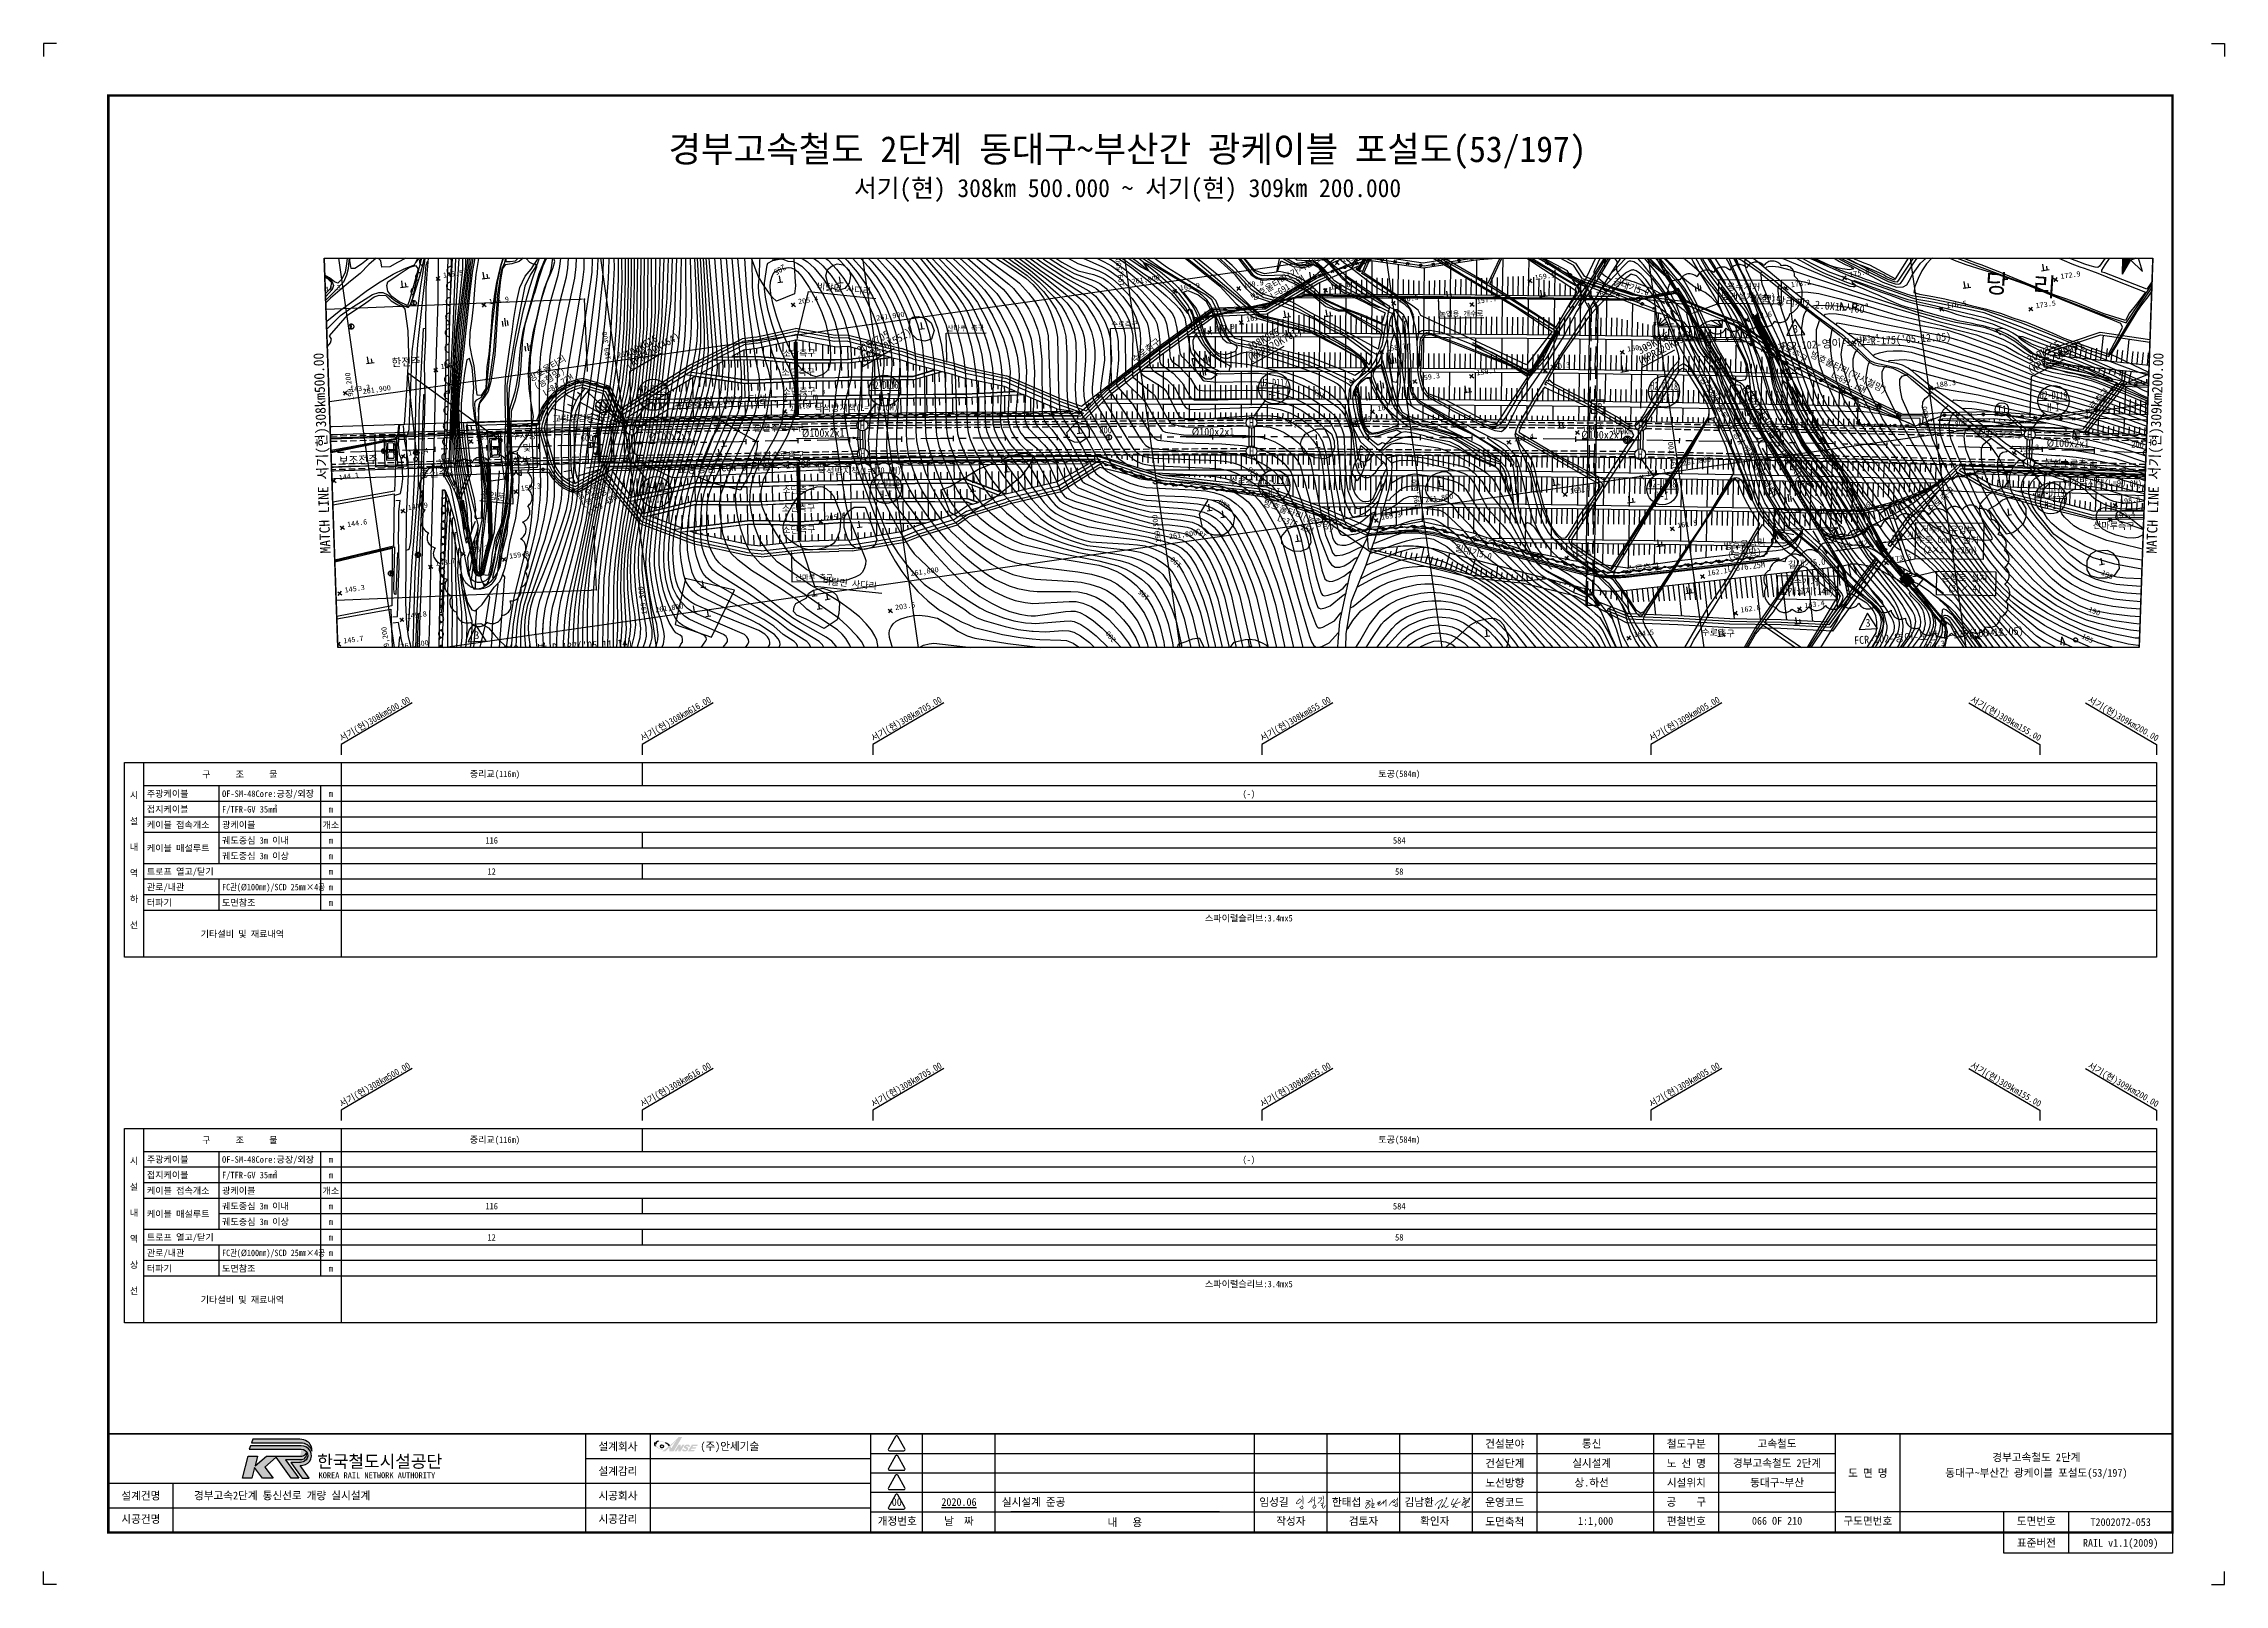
# Paper-space layout '13' of a CAD drawing. Header units: millimetres. Extents: x 0 to 841, y 0 to 594.
# The model-space entities are those that its viewports show. They can reach past a viewport. Long polylines and large blocks are cut down to what shows.
import ezdxf
from ezdxf.enums import TextEntityAlignment as Align
from ezdxf.xclip import XClip

# ---------------------------------------------------------------- set-up
doc = ezdxf.new("R2010")
doc.units = ezdxf.units.MM
doc.header["$LTSCALE"] = 10
doc.header["$MEASUREMENT"] = 0
doc.header["$XCLIPFRAME"] = 2
for name, pattern in [('A-CENTR01', [2, 1.25, -0.25, 0.25, -0.25]), ('CENTER', [2, 1.25, -0.25, 0.25, -0.25]), ('DASHED', [0.75, 0.5, -0.25]), ('HIDDEN', [0.375, 0.25, -0.125])]:
    doc.linetypes.add(name, pattern=pattern)
for name, color, linetype in [('TN-MACL', 6, 'A-CENTR01'), ('TT-COMM-SYMB', 3, 'Continuous'), ('TT-TABL-LIN1', 4, 'Continuous'), ('TT-TABL-LIN2', 1, 'Continuous'), ('TT-TABL-TEX1', 6, 'Continuous'), ('TT-TABL-TEX2', 3, 'Continuous'), ('TT-WIRE-EQPM', 6, 'Continuous'), ('TX-BORD', 7, 'Continuous'), ('TZ-BASE', 253, 'Continuous'), ('TZ-CABL', 4, 'Continuous'), ('TZ-LEAL', 1, 'Continuous'), ('TZ-LEAT', 3, 'Continuous')]:
    doc.layers.add(name, color=color, linetype=linetype)
doc.layers.add('TX-PAPR', color=2, linetype='Continuous', plot=False)
doc.styles.add('HANA', font='GulimChe.ttf')
doc.styles.add('KORAIL', font='GulimChe.ttf')
doc.styles.get("Standard").update_dxf_attribs({"font": 'GulimChe.ttf'})
doc.styles.add('TB_TEXT', font='GulimChe.ttf')
doc.styles.add('TB_WBTXT', font='GulimChe.ttf')
doc.linetypes.add('I_LINE', pattern='A,3.5,["I",Standard,S=1,R=0,X=-1,Y=-0.5],3.5', length=7)
doc.linetypes.add('XXO_LINE', pattern='A,2.5,["X",Standard,S=1,R=0,X=-1,Y=-0.5],5,["X",Standard,S=1,R=0,X=-1,Y=-0.5],5,-0.5,[133,GulimChe.ttf,S=0.5,R=0,X=-0.5,Y=0],-0.5,2.5', length=16)
doc.linetypes.add('ZIGZAG', pattern='A,0.0001,-0.2,[131,ltypeshp.shx,S=0.2,R=0,X=-0.2,Y=0],-0.4,[131,ltypeshp.shx,S=0.2,R=180,X=0.2,Y=0],-0.2', length=0.8001)
doc.dimstyles.get("Standard").update_dxf_attribs({"dimtxt": 0.18, "dimasz": 0.18, "dimexe": 0.18, "dimexo": 0.0625, "dimgap": 0.09, "dimtad": 0, "dimtih": 1, "dimtoh": 1, "dimdec": 4, "dimzin": 0, "dimdsep": 46, "dimtxsty": 'Standard', "dimcen": 0.09, "dimadec": 0, "dimazin": 0, "dimtfac": 1, "dimtdec": 4, "dimtofl": 0, "dimtmove": 0, "dimatfit": 3, "dimfxl": 0, "dimtolj": 1, "dimtzin": 0, "dimarcsym": 0})

# ---------------------------------------------------------------- blocks, each defined once
blk = doc.blocks.new('CXGLOGO-UNIT-KRNA-COLOR')
h = blk.add_hatch(color=166)
edge = h.paths.add_edge_path()
edge.add_arc((15.3, 4.2), 10, 59.195, 87.6904)
edge.add_line((15.7, 14.2), (-14.6, 14.2))
edge.add_line((-14.6, 14.2), (-15.4, 11.9))
edge.add_line((-15.4, 11.9), (17.3, 11.9))
edge.add_arc((16.4, 4.8), 7.13, 14.4338, 82.8523, ccw=False)
edge.add_arc((17.2, 7.5), 6.18, 351.2788, 418.625)
h = blk.add_hatch(color=166)
edge = h.paths.add_edge_path()
edge.add_line((-17.6, 3.4), (-11.6, 3.4))
edge.add_line((-11.6, 3.4), (-13.1, -2.8))
edge.add_line((-13.1, -2.8), (-5.8, 3.4))
edge.add_line((-5.8, 3.4), (16.9, 3.4))
edge.add_arc((16.5, 6.7), 3.37, 277.1672, 339.2536)
edge.add_arc((16.5, 4.5), 3.37, -86.0611, 17.644, ccw=False)
edge.add_line((16.7, 1.1), (6.4, 1.1))
edge.add_line((6.4, 1.1), (15, -10.7))
edge.add_line((15, -10.7), (10.1, -10.7))
edge.add_line((10.1, -10.7), (0.4, 2.7))
edge.add_line((0.4, 2.7), (-6.9, -3.7))
edge.add_line((-6.9, -3.7), (-1.4, -10.8))
edge.add_line((-1.4, -10.8), (-8.3, -10.8))
edge.add_line((-8.3, -10.8), (-13.5, -4))
edge.add_line((-13.5, -4), (-15.1, -10.8))
edge.add_line((-15.1, -10.8), (-21.2, -10.8))
edge.add_line((-21.2, -10.8), (-17.6, 3.4))
h = blk.add_hatch(color=46)
edge = h.paths.add_edge_path()
edge.add_arc((15.4, 5.5), 6.16, 269.178, 301.5498, ccw=False)
edge.add_line((15.3, -0.7), (9.8, -0.7))
edge.add_line((9.8, -0.7), (17.2, -10.8))
edge.add_line((17.2, -10.8), (21.7, -10.8))
edge.add_line((21.7, -10.8), (15.9, -2.7))
edge.add_arc((15.5, 6.1), 8.86, 272.286, 317.0312)
edge.add_arc((16.8, 3.7), 6.34, 325.2805, 452.1314)
edge.add_line((16.5, 10), (-16, 10))
edge.add_line((-16, 10), (-16.8, 7.8))
edge.add_line((-16.8, 7.8), (16.6, 7.8))
edge.add_arc((16.8, 3.8), 3.99, -62.7193, 92.2922, ccw=False)
at = {"color": 166}
for points in [[(20.4, 12.8, 0.12498), (15.7, 14.2), (-14.6, 14.2), (-15.4, 11.9), (17.3, 11.9, -0.307728), (23.3, 6.6, 0.302614)], [(-17.6, 3.4), (-11.6, 3.4), (-13.1, -2.8), (-5.8, 3.4), (16.9, 3.4, 0.27773), (19.7, 5.5, -0.486141), (16.7, 1.1), (6.4, 1.1), (15, -10.7), (10.1, -10.7), (0.4, 2.7), (-6.9, -3.7), (-1.4, -10.8), (-8.3, -10.8), (-13.5, -4), (-15.1, -10.8), (-21.2, -10.8)]]:
    blk.add_lwpolyline(points, format="xyb", close=True, dxfattribs=at)
at = {"color": 46}
blk.add_lwpolyline([(18.6, 0.2, -0.142195), (15.3, -0.7), (9.8, -0.7), (17.2, -10.8), (21.7, -10.8), (15.9, -2.7, 0.197757), (22, 0.1, 0.61792), (16.5, 10), (-16, 10), (-16.8, 7.8), (16.6, 7.8, -0.802668)], format="xyb", close=True, dxfattribs=at)
blk = doc.blocks.new('CXGLOGO-KRNA-COLOR')
blk.add_blockref('CXGLOGO-UNIT-KRNA-COLOR', (0, 0))
at = {"color": 166, "style": 'KORAIL'}
for s, height, p in [('한국철도시설공단', 8, (26.8, -4)), ('KOREA RAIL NETWORK AUTHORITY', 3.75, (27.7, -10.8))]:
    blk.add_text(s, height=height, dxfattribs=at).set_placement(p)
blk = doc.blocks.new('TXBLKA1-KRNAH')
at = {"layer": 'TX-BORD'}
h = blk.add_hatch(color=5, dxfattribs=at)
h.paths.add_polyline_path([(241.41, 53.44, 0.096425), (239.85, 54.59, 0.1233), (237.07, 55.37, 0.107959), (236.18, 55.25, 0.147974), (235.63, 54.71, 0.146771), (235.6, 53.86, 0.166867), (235.92, 53.32, 0.084002), (237.3, 52.29, 0.125004), (238.6, 51.98, 0.324316), (238.9, 52.16, 0.181232), (238.8, 52.77, -0.176206), (238.41, 52.66, -0.165955), (238.43, 52.37, -0.236091), (238.11, 52.27, -0.163197), (237.2, 52.6, -0.211159), (236.11, 54.03, -0.492063), (237.15, 55.14, -0.264032), (241.01, 53.12, -0.023302), (238.51, 51.28), (239.75, 51.28, 0.034752), (241.24, 52.65, -0.038457), (241.29, 51.28), (242.97, 51.28), (246.25, 56.8), (244.88, 56.8, -0.036327)])
h.paths.add_polyline_path([(242.08, 52.46), (241.66, 53.16, 0.03885), (244.06, 55.69)], flags=16)
h = blk.add_hatch(color=3, dxfattribs=at)
h.paths.add_polyline_path([(244.79, 51.28), (245.61, 51.28), (247.14, 53.85), (246.32, 53.85), (245.64, 52.71), (245.64, 53.85), (244.83, 53.85), (243.3, 51.28), (244.11, 51.28), (244.79, 52.43)])
h.paths.add_polyline_path([(247.73, 51.85, -0.206701), (247.2, 51.81, -0.316027), (247.06, 51.95, -0.031225), (247.06, 52.07), (246.36, 52.07, 0.483426), (246.52, 51.35, 0.203838), (248.04, 51.43, 0.079762), (248.43, 51.8, 0.172378), (248.58, 52.3, 0.221594), (248.3, 52.81, 0.038449), (247.87, 53.02, -0.563174), (247.89, 53.34, -0.276773), (248.29, 53.37, -0.312628), (248.42, 53.08), (249.21, 53.08, 0.143901), (249.17, 53.48, 0.169249), (248.83, 53.82, 0.119216), (248.04, 53.89, 0.167621), (247.24, 53.47, 0.258991), (246.94, 52.74, 0.208246), (247.3, 52.44, -0.022645), (247.74, 52.2, -0.588103)])
h.paths.add_polyline_path([(249.56, 51.83), (249.82, 52.27), (251.36, 52.27), (251.72, 52.86), (250.18, 52.86), (250.44, 53.3), (251.98, 53.3), (252.31, 53.85), (250, 53.85), (248.47, 51.28), (250.78, 51.28), (251.1, 51.83)])
h.paths.add_polyline_path([(239.05, 53.25, 1), (237.87, 53.25, 1)])
at = {"layer": 'Defpoints', "color": 1}
blk.add_line((836, 594), (841, 594), dxfattribs=at)
for points in [[(5, 594), (0, 594), (0, 589)], [(836, 594), (841, 594), (841, 589)], [(5, 0), (0, 0), (0, 5)], [(836, 0), (841, 0), (841, 5)]]:
    blk.add_lwpolyline(points, dxfattribs=at)
at = {"layer": 'TX-BORD'}
for p, q in [((234, 20), (234, 58)), ((319, 50.5), (549.5, 50.5)), ((339, 20), (339, 58)), ((367, 20), (367, 58)), ((467, 20), (467, 58)), ((495, 20), (495, 58)), ((523, 20), (523, 58)), ((549.5, 50.5), (691, 50.5)), ((576, 20), (576, 58)), ((621, 20), (621, 58)), ((646, 20), (646, 58)), ((716, 20), (716, 58)), ((209, 48.5), (319, 48.5)), ((319, 43), (549.5, 43)), ((549.5, 43), (691, 43)), ((25, 39), (319, 39)), ((50, 20), (50, 39)), ((319, 35.5), (549.5, 35.5)), ((549.5, 35.5), (691, 35.5)), ((25, 29.5), (319, 29.5)), ((319, 28), (691, 28)), ((453.5, 28), (373, 28)), ((821, 28), (691, 28)), ((756, 20), (756, 28)), ((781, 12), (781, 28))]:
    blk.add_line(p, q, dxfattribs=at)
at = {"layer": 'TX-BORD', "const_width": 1}
blk.add_lwpolyline([(821, 20), (25, 20), (25, 574), (821, 574)], close=True, dxfattribs=at)
at = {"layer": 'TX-BORD'}
for points, const_width in [([(25, 58), (821, 58)], 0.5), ([(209, 20), (209, 58)], 0.5), ([(209, 20), (209, 58)], 0.5), ([(319, 20), (319, 58)], 0.5), ([(551, 20), (551, 58)], 0.5), ([(691, 20), (691, 58)], 0.5), ([(489.16, 32.47), (490.23, 32.6)], 0.24), ([(510.02, 32.43), (511.22, 32.3), (511.29, 32.17), (511.29, 31.91), (509.68, 31.25), (511.29, 31.91), (511.93, 32.15), (511.29, 31.91), (510.45, 30.87), (510.06, 30.25), (509.86, 29.88), (509.82, 29.64), (509.85, 29.48), (509.94, 29.38), (510.07, 29.35), (510.38, 29.36), (511.09, 29.84), (511.32, 30.09), (511.53, 30.37), (511.52, 30.66), (511.47, 30.83), (511.33, 30.95), (511.02, 30.99), (510.45, 30.87)], 0.24), ([(511.96, 33.12), (512.32, 32.9), (512.39, 32.4), (512.31, 31.14), (512.21, 29.77), (512.24, 29.56), (512.39, 29.52), (512.61, 29.55), (512.95, 29.62), (513.48, 29.76)], 0.24), ([(512.31, 31.14), (512.99, 31.2), (513.13, 31.16), (513.03, 30.78), (512.21, 29.77)], 0.24), ([(514.32, 31.57), (514.59, 31.64), (515.5, 32.11), (514.59, 31.64), (514.69, 31.19), (514.15, 30.85), (514.69, 31.19), (515.47, 31.61), (514.75, 30.62), (514.93, 30.41), (515.2, 30.4), (515.62, 30.7), (516.67, 31.8), (516.69, 32.23), (516.67, 31.8), (516.66, 31.21), (517.64, 32.57), (517.67, 29.98)], 0.24), ([(521.05, 32.83), (519.79, 31.7), (518.83, 30.43), (519.79, 31.7), (520.42, 32.27), (520.32, 31.82), (520.41, 31.55), (520.64, 31.46), (521, 31.65), (520.94, 31.92), (522.01, 32.93), (522.02, 33.4), (522.01, 32.93), (521.99, 31.92), (521.99, 31.59), (521.7, 31.85), (521.99, 31.59), (522.08, 31.07), (522.06, 30.3), (521.97, 30), (521.58, 29.93), (521.29, 29.99), (521.13, 30.2), (521.17, 30.65), (521.36, 30.97), (521.77, 31.01), (522.08, 31)], 0.24), ([(521.15, 30.43), (520.87, 30.43), (520.47, 30.53), (520.28, 30.68)], 0.24)]:
    blk.add_lwpolyline(points, dxfattribs=dict(at, const_width=const_width))
for points in [[(328.58, 57.05), (325.78, 52.19, 0.57735), (326.17, 51.52), (331.78, 51.52, 0.57735), (332.17, 52.19), (329.36, 57.05, 0.57735)], [(328.58, 49.55), (325.78, 44.69, 0.57735), (326.17, 44.02), (331.78, 44.02, 0.57735), (332.17, 44.69), (329.36, 49.55, 0.57735)], [(328.58, 42.05), (325.78, 37.19, 0.57735), (326.17, 36.52), (331.78, 36.52, 0.57735), (332.17, 37.19), (329.36, 42.05, 0.57735)], [(328.58, 34.55), (325.78, 29.69, 0.57735), (326.17, 29.02), (331.78, 29.02, 0.57735), (332.17, 29.69), (329.36, 34.55, 0.57735)]]:
    blk.add_lwpolyline(points, format="xyb", close=True, dxfattribs=at)
at = {"layer": 'TX-BORD', "const_width": 0.24}
for points in [[(485.57, 34.24, -0.031521), (485.64, 32.12, 0.015452), (485.64, 30.85, 0.488947)], [(489.3, 33.6, -0.116912), (488.11, 31.72, -0.245276), (487.54, 31.55, -2.571837)], [(490.15, 33.87, -0.089273), (490.12, 31.67, 0.068943), (490.06, 30.69, 0.261353)], [(493.32, 34.22, -0.102288), (493.6, 33.42, -0.080289), (493.6, 33.07, 0.066761), (493.58, 32.62, -0.06278), (493.53, 31.56, 8.85417)], [(547.43, 33.59, -0.145348), (547.88, 33.43, -0.307225), (547.95, 33.23, -0.212679), (547.38, 32.49, -0.113681), (548.62, 33.04, -0.266507), (548.74, 33, -3.538723)], [(484.54, 33.09, 0.071134), (483.15, 31.48, 0.394214), (483.21, 31.1, 0.224261), (483.52, 31.04, 0.193438), (484.97, 32.08, 0.544983), (484.67, 32.72, 0.066146), (484.03, 32.72, 27.196208)], [(484.41, 29.84, 0.02121), (484.98, 29.12, 0.409369), (485.14, 29.11, -0.211811), (485.49, 29.21, 0.416377), (485.62, 29.3, 0.123643), (485.54, 30.12, 0.523631), (485.28, 30.19, -0.072983), (484.51, 29.7, 0.005941)], [(488.57, 32.27, -0.142438), (489.07, 31.68, 5.949847)], [(490.05, 30.54, 0.235154), (489.49, 29.9, 0.345857), (489.7, 29.41, 0.306746), (490.2, 29.45, 0.103095), (490.63, 29.98, 0.395571), (490.49, 30.5, 0.242915), (490.05, 30.54, 6.064713)], [(491.55, 33.36, 0.139976), (491.83, 33.26, 0.096355), (492.64, 33.37, -0.240321), (492.85, 33.34, -0.353191), (492.93, 33.05, -0.157335), (491.33, 31.22, -6.381378)], [(492.46, 31.11), (493.22, 31.4, -0.375176), (493.45, 31.31, -0.266244), (493.45, 31.13, -0.042219), (493.07, 30.6, -0.159939), (492.63, 30.34, -0.171647), (493.2, 30.37, -0.458058), (493.29, 30.17, 0.159326), (493.23, 29.58, 0.227707), (493.39, 29.37, 0.407988), (493.73, 29.47, -0.001483), (493.89, 29.78, 0.004186), (494.14, 30.24, -0.100484), (494.33, 30.47, -0.346277)], [(536.7, 30.48, -0.382901), (536.65, 30.71, -0.12512), (539.4, 32.69, -0.474239), (539.59, 32.59, -0.046113), (537.92, 29.73, 0.151113), (537.77, 29.29, 0.58991), (537.88, 29.22, 0.096338), (538.33, 29.72, 2.196927)], [(540.73, 33.09, -0.071383), (541.05, 33.41, -0.346917), (541.16, 33.41, -0.258278), (541.18, 33.35, -0.079918), (541.06, 32.96, -0.048596), (539.06, 29.69, 0.947427), (539.13, 29.64, -0.022437), (540.04, 30.36, -0.344585), (540.2, 30.35, -0.12284), (540.25, 30.29, 0.011347), (540.43, 29.85, 0.194638), (540.6, 29.69, 0.189435), (540.9, 29.69, 0.009404), (541.84, 30.24, 3.287276)], [(543.84, 33.07, 0.030212), (542.85, 31.06, 0.575113), (543.08, 30.76, 0.043168), (545.96, 31.58, 0.237594), (546.32, 31.98, 1.260425)], [(545.61, 33.11, 0.150889), (545.13, 32.65, 0.025288), (543.37, 29.61), (544.07, 30.23, -0.448359), (544.33, 30.16, 0.073819), (544.59, 29.67, 0.359456), (544.94, 29.59, 0.031982), (545.26, 29.77, 3.102048)], [(547.6, 31.85, 0.23976), (547.57, 31.5, 0.345796), (547.69, 31.43, 0.195352), (548.64, 32.18, 0.393888), (548.6, 32.35, 0.293784), (548.35, 32.35, 0.099623), (547.44, 31.43, 0.02205), (546.93, 30.69, 0.380988), (546.98, 30.44, 0.18866), (547.1, 30.41), (549.22, 31.59, 0.122154), (549.44, 31.8), (550.04, 33.22, 0.396041), (549.99, 33.36, 0.224142), (549.88, 33.36, 0.078358), (549.02, 32.08), (547.95, 29.67, 0.444285), (547.97, 29.61), (548.29, 29.6, 0.179185), (548.5, 29.67), (549.15, 30.07, -0.135616), (549.34, 30.12), (550.04, 30.11)]]:
    blk.add_lwpolyline(points, format="xyb", dxfattribs=at)
at = {"layer": 'TX-BORD'}
blk.add_lwpolyline([(821, 20), (821, 12), (756, 12), (756, 20)], close=True, dxfattribs=at)
at = {"layer": 'TX-BORD', "color": 3}
blk.add_circle((238.46, 53.25), 0.594, dxfattribs=at)
at = {"layer": 'TX-BORD', "color": 5}
for centre, radius, start, end in [((237.04, 54.23), 1.49, 161.17216, 194.57108), ((236.55, 54.06), 0.967, 192.10036, 229.99429), ((237.06, 54.19), 0.96, 84.64387, 189.44431), ((237.68, 50.02), 5.06, 42.58477, 64.6157)]:
    blk.add_arc(centre, radius, start, end, dxfattribs=at)
at = {"layer": 'TX-BORD', "xscale": 0.6, "yscale": 0.6}
blk.add_blockref('CXGLOGO-KRNA-COLOR', (89.41, 47.41), dxfattribs=at)
at = {"layer": 'TX-BORD', "style": 'TB_TEXT'}
for s, p in [('설계회사', (221.5, 53.25)), ('건설분야', (563.5, 54.25)), ('철도구분', (633.5, 54.25)), ('설계감리', (221.5, 43.75)), ('건설단계', (563.5, 46.75)), ('노 선 명', (633.5, 46.75)), ('도 면 명', (703.5, 43)), ('설계건명', (37.5, 34.25)), ('시공회사', (221.5, 34.25)), ('노선방향', (563.5, 39.25)), ('시설위치', (633.5, 39.25)), ('시공건명', (37.5, 25.25)), ('시공감리', (221.5, 25.25)), ('개정번호', (329.21, 24.5)), ('날  짜', (353, 24.5)), ('내   용', (417, 24)), ('작성자', (481, 24.5)), ('검토자', (509, 24.5)), ('확인자', (536.5, 24.5)), ('운영코드', (563.5, 31.75)), ('도면축척', (563.5, 24.25)), ('공    구', (633.5, 31.75)), ('편철번호', (633.5, 24.5)), ('구도면번호', (703.5, 24.51)), ('도면번호', (768.5, 24.51))]:
    blk.add_text(s, height=3, dxfattribs=at).set_placement(p, align=Align.MIDDLE)
blk.add_text('표준버전', height=3, dxfattribs=at).set_placement((768.5, 16), align=Align.MIDDLE_CENTER)
at = {"layer": 'TX-BORD', "style": 'TB_TEXT', "flags": 1}
blk.add_attdef('TD_CLASSCODE', text='', height=3, dxfattribs=at).set_placement((25, 577.54), align=Align.MIDDLE_LEFT)
at = {"layer": 'TX-BORD'}
for tag, height, style, p in [('TB_MTITIL', 10, 'TB_WBTXT', (418, 553.33)), ('TB_STITL', 7, 'TB_WBTXT', (418, 538.33)), ('TR_RNUM4', 3, 'TB_TEXT', (329, 54.25)), ('TR_RDAT4', 3, 'TB_TEXT', (353, 54.25)), ('TD_FIELD', 3, 'TB_TEXT', (597, 54.25)), ('TD_RLCLASS', 3, 'TB_TEXT', (668.5, 54.25)), ('TD_DNAME_TOP', 3, 'TB_TEXT', (768.5, 48.98)), ('TR_RNUM3', 3, 'TB_TEXT', (329, 46.75)), ('TR_RDAT3', 3, 'TB_TEXT', (353, 46.75)), ('TD_CSTEP', 3, 'TB_TEXT', (597, 46.75)), ('TD_RLNAME', 3, 'TB_TEXT', (668.5, 46.75)), ('TD_DNAME_MAIN', 3, 'TB_TEXT', (768.5, 43)), ('TR_RNUM2', 3, 'TB_TEXT', (329, 39.25)), ('TR_RDAT2', 3, 'TB_TEXT', (353, 39.25)), ('TD_DIRCODE', 3, 'TB_TEXT', (597, 39.25)), ('TD_RLSECT', 3, 'TB_TEXT', (668.5, 39.25)), ('TD_DNAME_BOT', 3, 'TB_TEXT', (768.5, 36.98)), ('TR_RNUM1', 3, 'TB_TEXT', (329, 31.75)), ('TR_RDAT1', 3, 'TB_TEXT', (353, 31.75)), ('TD_SYSCODE', 3, 'TB_TEXT', (597, 31.75)), ('SCALE', 3, 'TB_TEXT', (598.5, 24.45)), ('TD_CSECT', 3, 'TB_TEXT', (668.5, 31.75)), ('TD_DWGNO', 3, 'TB_TEXT', (668.5, 24.5)), ('TD_DWGCODE_PREV', 3, 'TB_TEXT', (736, 24)), ('TD_DWGCODE', 3, 'TB_TEXT', (801, 24)), ('TD_VERSION', 3, 'TB_TEXT', (801, 16))]:
    blk.add_attdef(tag, text='', height=height, dxfattribs=dict(at, style=style)).set_placement(p, align=Align.MIDDLE_CENTER)
at = {"layer": 'TX-BORD', "style": 'TB_TEXT'}
for tag, p in [('TD_DCOMP', (253.27, 53.25)), ('TR_RCON4', (369.52, 54.25)), ('TR_DGN4', (468.83, 54.25)), ('TR_CHK4', (496.83, 54.25)), ('TR_APP4', (524.83, 54.25)), ('TD_DSCCOMP', (253.27, 43.75)), ('TR_RCON3', (369.52, 46.75)), ('TR_DGN3', (468.83, 46.75)), ('TR_CHK3', (496.83, 46.75)), ('TR_APP3', (524.83, 46.75)), ('TD_DNAME', (58, 34.25)), ('TD_CCOMP', (253.27, 34.25)), ('TR_RCON2', (369.52, 39.25)), ('TR_DGN2', (468.83, 39.25)), ('TR_CHK2', (496.83, 39.25)), ('TR_APP2', (524.83, 39.25)), ('TD_CNAME', (58, 25.15)), ('TD_CSCOMP', (253.27, 25.25)), ('TR_RCON1', (369.52, 31.75)), ('TR_DGN1', (468.83, 31.75)), ('TR_CHK1', (496.83, 31.75)), ('TR_APP1', (524.83, 31.75))]:
    blk.add_attdef(tag, text='', height=3, dxfattribs=at).set_placement(p, align=Align.MIDDLE_LEFT)
blk = doc.blocks.new('JD-GJG5SREGSF3')
at = {"layer": 'TZ-BASE'}
for p, q in [((224.12, 378.91, -100.09), (226.81, 378.27, -100.09)), ((227.89, 378.3, -100.09), (228.08, 379.08, -100.09)), ((232.56, 379.29, -107.6), (233.42, 377.5, -107.6)), ((251.19, 378.73, -100.85), (249.9, 378.43, -100.85)), ((253.13, 378.45, -101), (249.93, 377.68, -101)), ((250.04, 377.95, -101.38), (252.35, 378.48, -101.38)), ((250.68, 376.57, -100.6), (250.4, 378.55, -100.6)), ((253.57, 379.55, -100.85), (251.19, 378.73, -100.85)), ((251.24, 379.68, -100.6), (251.67, 376.71, -100.6)), ((252.35, 378.48, -101.38), (253.67, 378.97, -101.38)), ((252.66, 376.85, -100.6), (252.38, 378.83, -100.6)), ((254.4, 379.32, -101), (253.13, 378.45, -101)), ((253.88, 379.86, -100.85), (253.57, 379.55, -100.85)), ((253.67, 378.97, -101.38), (255.49, 376.16, -101.38)), ((254.79, 379.81, -101), (254.4, 379.32, -101)), ((256.14, 379.74, -102), (256.14, 379.68, -102)), ((256.14, 379.68, -102), (256.26, 378.16, -102)), ((256.7, 379.28, -103.7), (256.76, 379.7, -103.7)), ((257.54, 375.51, -103.7), (256.7, 379.28, -103.7)), ((259.17, 379.58, -103), (259.34, 379.12, -103)), ((259.34, 379.12, -103), (261.22, 375.03, -103)), ((259.67, 378.57, -105.21), (260.09, 375.6, -105.21)), ((261.14, 379.47, -104), (261.24, 379.25, -104)), ((261.24, 379.25, -104), (262.43, 376.59, -104)), ((262.84, 379.38, -103.7), (262.97, 379.16, -103.7)), ((262.97, 379.16, -103.7), (263.81, 377.2, -103.7)), ((264.48, 376.44, -103.38), (268.8, 379.07, -103.38)), ((264.5, 377.59, -107.6), (267.39, 379.14, -107.6)), ((265.03, 379.27, -105), (265.71, 378.24, -105)), ((271.47, 378.93, -103.38), (273.71, 375.45, -103.38)), ((276, 378.69, -107.6), (276.33, 377.76, -107.6)), ((277.85, 378.59, -109), (281.86, 373.77, -109)), ((278.44, 378.56, -255), (279.01, 378.05, -255)), ((30.97, 370.15, -114.29), (38.15, 316.37, -114.29)), ((35.45, 346.64, -113), (32.2, 370.2, -113)), ((40.36, 317.04, -112.87), (33.08, 370.24, -112.87)), ((45.53, 370.81, -112.87), (52.29, 319.77, -112.87)), ((49.63, 344.67, -112), (46.25, 370.84, -112)), ((47.93, 366.62, -111), (47.35, 370.89, -111)), ((49.09, 367.86, -110.24), (48.69, 370.95, -110.24)), ((61.03, 371.51, -110.24), (67.6, 321.55, -110.24)), ((65.83, 340.76, -110), (61.76, 371.54, -110)), ((64.44, 356.44, -109), (62.41, 371.57, -109)), ((64.02, 365.84, -108.27), (63.29, 371.61, -108.27)), ((76.41, 372.21, -108.27), (78.81, 356.06, -108.27)), ((82.5, 333.88, -108), (77.02, 372.24, -108)), ((79.82, 355.66, -107.49), (77.68, 372.26, -107.49)), ((91.59, 372.9, -107.49), (93.02, 362.76, -107.49)), ((95.11, 351.15, -107), (91.95, 372.91, -107)), ((93.18, 365.85, -107), (92.22, 372.92, -107)), ((100.37, 370.15, -106.72), (101.97, 368.95, -106.72)), ((100.57, 368.75, -106.72), (101.77, 370.35, -106.72)), ((111.42, 373.79, -107), (111.68, 371.54, -107)), ((111.68, 371.54, -107), (117.22, 329.94, -107)), ((114.27, 357.9, -106.43), (112.38, 373.84, -106.43)), ((131, 374.68, -106.43), (134.3, 355.35, -106.43)), ((135.4, 351.93, -106), (131.91, 374.72, -106)), ((135.41, 359.83, -105.59), (132.79, 374.76, -105.59)), ((141.57, 370.38, -105.33), (143.17, 369.18, -105.33)), ((141.77, 368.98, -105.33), (142.97, 370.58, -105.33)), ((151.29, 375.6, -105.59), (152.42, 366.43, -105.59)), ((157.81, 328.94, -105), (151.78, 375.62, -105)), ((152.86, 374.95, -104.53), (152.73, 375.67, -104.53)), ((160.06, 314.83, -104.53), (152.86, 374.95, -104.53)), ((166.22, 376.28, -104.53), (172.54, 334.21, -104.53)), ((172.87, 336.24, -104), (167.14, 376.32, -104)), ((168.98, 368.98, -104.03), (167.78, 376.35, -104.03)), ((210.72, 373.48, -102.8), (168.67, 310.44, -102.8)), ((173.44, 371.73, -103.81), (176.41, 372.16, -103.81)), ((174.24, 371.85, -103.81), (173.88, 374.32, -103.81)), ((175.62, 372.04, -103.81), (175.41, 373.53, -103.81)), ((182.52, 377.02, -104.03), (183.59, 370.28, -104.03)), ((185.11, 361.51, -103), (182.83, 377.03, -103)), ((183.59, 370.28, -104.03), (183.16, 369.53, -104.03)), ((188.26, 354.84, -102.71), (184.08, 377.09, -102.71)), ((202, 376.65, -102.71), (189.3, 355.29, -102.71)), ((190.21, 353.11, -102), (201, 371.16, -102)), ((190.74, 372.83, -102.48), (193.71, 373.25, -102.48)), ((191.03, 376.77, -102.86), (192.63, 375.57, -102.86)), ((191.54, 372.94, -102.48), (191.18, 375.42, -102.48)), ((191.23, 375.37, -102.86), (192.43, 376.97, -102.86)), ((201.06, 370.3, -104.22), (192.19, 355.49, -104.22)), ((192.92, 373.14, -102.48), (192.71, 374.62, -102.48)), ((200.99, 363.05, -99.04), (207.06, 371.76, -99.04)), ((201, 371.16, -102), (202.09, 373.16, -102)), ((204.96, 378.04, -104.22), (201.06, 370.3, -104.22)), ((202.24, 377.62, -102.71), (202, 376.65, -102.71)), ((202.04, 377.9, -102.71), (202.24, 377.62, -102.71)), ((202.09, 373.16, -102), (203.67, 376.26, -102)), ((208.69, 373.11, -102), (203.51, 365.98, -102)), ((203.67, 376.26, -102), (204.19, 377.67, -102)), ((204.19, 377.67, -102), (204.19, 378, -102)), ((207.06, 371.76, -99.04), (209.84, 374.98, -99.04)), ((209.75, 373.97, -102), (208.69, 373.11, -102)), ((211.04, 374.38, -102), (209.75, 373.97, -102)), ((209.84, 374.98, -99.04), (211.85, 376.81, -99.04)), ((232.34, 367.51, -102.8), (210.72, 373.48, -102.8)), ((211.99, 374.38, -102), (211.04, 374.38, -102)), ((212.58, 377.13, -101), (211.75, 376.72, -101)), ((211.85, 376.81, -99.04), (214.2, 378.32, -99.04)), ((213.61, 374.06, -102), (211.99, 374.38, -102)), ((213.89, 377.14, -101), (212.58, 377.13, -101)), ((213.94, 378.15, -99.19), (213.46, 377.44, -99.19)), ((213.46, 377.44, -99.19), (228.63, 372.67, -99.19)), ((218.54, 372.69, -102), (213.61, 374.06, -102)), ((215.35, 376.78, -101), (213.89, 377.14, -101)), ((222.17, 375.29, -99.19), (213.94, 378.15, -99.19)), ((214.2, 378.32, -99.04), (219.91, 376.87, -99.04)), ((219.88, 375.17, -101), (215.35, 376.78, -101)), ((224.46, 370.69, -102), (218.54, 372.69, -102)), ((225.39, 372.89, -101), (219.88, 375.17, -101)), ((219.91, 376.87, -99.04), (230.66, 372.96, -99.04)), ((229.36, 373.3, -99.19), (222.17, 375.29, -99.19)), ((234.55, 367.25, -102), (224.46, 370.69, -102)), ((232.24, 369.69, -101), (225.39, 372.89, -101)), ((226.81, 378.27, -100.09), (227.89, 378.3, -100.09)), ((228.63, 372.67, -99.19), (229.97, 372.1, -99.19)), ((231.9, 372, -99.19), (229.36, 373.3, -99.19)), ((229.97, 372.1, -99.19), (239.73, 366.99, -99.19)), ((230.31, 375.62, -100.58), (231.91, 374.42, -100.58)), ((230.51, 374.22, -100.58), (231.71, 375.82, -100.58)), ((230.66, 372.96, -99.04), (240.64, 367.6, -99.04)), ((239.46, 367.78, -99.19), (231.9, 372, -99.19)), ((233.42, 377.5, -107.6), (234.9, 375.65, -107.6)), ((234.9, 375.65, -107.6), (241.86, 371.94, -107.6)), ((239.51, 374.75, -101.38), (241.05, 375.61, -101.38)), ((242.36, 372.74, -101.38), (239.51, 374.75, -101.38)), ((240.53, 374.82, -101), (240.23, 374.49, -101)), ((240.23, 374.49, -101), (240.28, 373.96, -101)), ((240.28, 373.96, -101), (242.27, 372.33, -101)), ((241.09, 375.16, -101), (240.53, 374.82, -101)), ((241.05, 375.61, -101.38), (244.6, 376.6, -101.38)), ((242.33, 375.7, -101), (241.09, 375.16, -101)), ((241.86, 371.94, -107.6), (250.42, 366.99, -107.6)), ((242.27, 372.33, -101), (247.61, 368.92, -101)), ((245.17, 376.54, -101), (242.33, 375.7, -101)), ((247.95, 368.99, -101.38), (242.36, 372.74, -101.38)), ((244.6, 376.6, -101.38), (247.73, 377.52, -101.38)), ((249.93, 377.68, -101), (245.17, 376.54, -101)), ((246.51, 372.13, -101.06), (246.22, 374.11, -101.06)), ((247.07, 375.24, -101.06), (247.5, 372.27, -101.06)), ((247.73, 377.52, -101.38), (249.92, 377.93, -101.38)), ((248.49, 372.41, -101.06), (248.2, 374.39, -101.06)), ((249.92, 377.93, -101.38), (250.04, 377.95, -101.38)), ((251.29, 370.11, -101.06), (251.01, 372.09, -101.06)), ((251.86, 373.22, -101.06), (252.28, 370.25, -101.06)), ((253.27, 370.39, -101.06), (252.99, 372.37, -101.06)), ((255.49, 376.16, -101.38), (257.73, 372.36, -101.38)), ((256.26, 378.16, -102), (256.58, 376.24, -102)), ((256.58, 376.24, -102), (257.39, 374.29, -102)), ((257.39, 374.29, -102), (258.29, 373.03, -102)), ((260.2, 372.62, -103.7), (257.54, 375.51, -103.7)), ((257.73, 372.36, -101.38), (259.6, 369.85, -101.38)), ((258.29, 373.03, -102), (259.87, 371.38, -102)), ((259.1, 375.46, -105.21), (258.82, 377.43, -105.21)), ((259.87, 371.38, -102), (261.47, 369.88, -102)), ((262.96, 371.09, -103.7), (260.2, 372.62, -103.7)), ((261.08, 375.74, -105.21), (260.8, 377.72, -105.21)), ((261.22, 375.03, -103), (263.44, 371.56, -103)), ((262.43, 376.59, -104), (263.12, 374.44, -104)), ((264.1, 371.31, -103.7), (262.96, 371.09, -103.7)), ((263.12, 374.44, -104), (263.8, 373.05, -104)), ((263.44, 371.56, -103), (264.32, 370.77, -103)), ((263.81, 377.2, -103.7), (263.48, 375.38, -103.7)), ((263.48, 375.38, -103.7), (263.71, 374.1, -103.7)), ((263.71, 374.1, -103.7), (264.97, 371.72, -103.7)), ((263.8, 373.05, -104), (264.96, 371.63, -104)), ((263.83, 376.49, -107.6), (264.5, 377.59, -107.6)), ((264.15, 374.55, -107.6), (263.83, 376.49, -107.6)), ((264.97, 371.72, -103.7), (264.1, 371.31, -103.7)), ((265.9, 370.97, -107.6), (264.15, 374.55, -107.6)), ((264.32, 370.77, -103), (265.52, 370.08, -103)), ((266.89, 371.88, -103.38), (264.48, 376.44, -103.38)), ((264.96, 371.63, -104), (265.72, 371.07, -104)), ((265.52, 370.08, -103), (266.64, 369.61, -103)), ((265.72, 371.07, -104), (266.99, 370.58, -104)), ((268.42, 371, -107.6), (265.9, 370.97, -107.6)), ((273.71, 375.45, -103.38), (266.89, 371.88, -103.38)), ((266.99, 370.58, -104), (268.34, 370.19, -104)), ((268.34, 370.19, -104), (274.03, 369.33, -104)), ((277.26, 372.87, -107.6), (268.42, 371, -107.6)), ((270.52, 371.45, -105), (272.08, 370.82, -105)), ((272.08, 370.82, -105), (277.32, 369.75, -105)), ((276, 372.6, -106), (277.15, 372.04, -106)), ((276.16, 378.24, -108), (281.57, 372.77, -108)), ((276.33, 377.76, -107.6), (277.51, 374.3, -107.6)), ((276.87, 376.17, -107), (289.39, 365.5, -107)), ((277.15, 372.04, -106), (280.83, 370.02, -106)), ((277.51, 374.3, -107.6), (277.26, 372.87, -107.6)), ((279.01, 378.05, -255), (284.12, 371.52, -255)), ((281.57, 372.77, -108), (288.54, 367.54, -108)), ((282.11, 377.83, -108.72), (281.65, 378.39, -108.72)), ((282.51, 377.51, -109), (281.65, 378.39, -109)), ((281.86, 373.77, -109), (283.46, 372, -109)), ((290.31, 371.27, -108.72), (282.11, 377.83, -108.72)), ((286.89, 374.68, -108), (282.96, 378.32, -108)), ((284.82, 376.89, -107.6), (283.3, 378.3, -107.6)), ((283.46, 372, -109), (284.27, 371.34, -109)), ((284.12, 371.52, -255), (294.21, 362.43, -255)), ((284.27, 371.34, -109), (284.36, 371.3, -109)), ((293.77, 368.98, -107.6), (284.82, 376.89, -107.6)), ((290.18, 371.88, -108), (286.89, 374.68, -108)), ((292.33, 374, -105.26), (287.49, 378.09, -105.26)), ((297.55, 365.39, -108), (290.18, 371.88, -108)), ((300.28, 362.8, -108.72), (290.31, 371.27, -108.72)), ((292.41, 372.22, -107.22), (294.01, 371.02, -107.22)), ((292.61, 370.82, -107.22), (293.81, 372.42, -107.22)), ((293.08, 376.75, -104.57), (294.53, 377.71, -104.57)), ((295.19, 373.55, -104.57), (293.08, 376.75, -104.57)), ((299.27, 376.68, -104.57), (295.19, 373.55, -104.57)), ((297.67, 370.78, -106.1), (298.36, 371.81, -106.1)), ((298.07, 369.29, -106.1), (297.67, 370.78, -106.1)), ((299.21, 369.33, -107), (297.74, 370.88, -107)), ((298.36, 371.81, -106.1), (299.83, 373.15, -106.1)), ((299.53, 377.44, -104.57), (299.27, 376.68, -104.57)), ((299.83, 373.15, -106.1), (300.44, 373.4, -106.1)), ((300.44, 373.4, -106.1), (301.1, 373.63, -106.1)), ((301.96, 372.3, -106), (300.58, 373.45, -106)), ((301.1, 373.63, -106.1), (303.65, 371.05, -106.1)), ((302.58, 372.13, -106), (301.96, 372.3, -106)), ((302.56, 375.18, -103.02), (302.59, 376.38, -103.02)), ((303.24, 373.7, -103.02), (302.56, 375.18, -103.02)), ((302.59, 376.38, -103.02), (303.15, 377.25, -103.02)), ((305.3, 371.75, -103.02), (303.24, 373.7, -103.02)), ((303.65, 371.05, -106.1), (307.79, 368.23, -106.1)), ((305.25, 377.14, -103.06), (305.2, 377.12, -103.06)), ((305.2, 377.12, -103.06), (308.3, 370.83, -103.06)), ((307.48, 370.4, -103.02), (305.3, 371.75, -103.02)), ((309.64, 369.01, -103.02), (307.48, 370.4, -103.02)), ((308.3, 370.83, -103.06), (312.74, 372.9, -103.06)), ((309.57, 368.29, -102.98), (311.54, 372.15, -102.98)), ((312.74, 372.9, -103.06), (310.68, 376.85, -103.06)), ((311.54, 372.15, -102.98), (317.97, 369.02, -102.98)), ((319.58, 374.09, -103.39), (317.89, 369.27, -103.39)), ((324.29, 371.51, -107), (319.07, 364.62, -107)), ((322.93, 371.75, -107.6), (320, 367.81, -107.6)), ((322.9, 371.24, -106), (320.02, 367.15, -106)), ((323.26, 370.14, -108.72), (320.51, 365.6, -108.72)), ((324.27, 372.57, -106), (322.9, 371.24, -106)), ((324.32, 373.03, -107.6), (322.93, 371.75, -107.6)), ((323.16, 375.72, -103.26), (323.2, 376.19, -103.26)), ((325.49, 376.07, -103.26), (323.16, 375.72, -103.26)), ((325.54, 372.64, -108.72), (323.26, 370.14, -108.72)), ((325.16, 372.97, -106), (324.27, 372.57, -106)), ((324.75, 371.77, -107), (324.29, 371.51, -107)), ((326.31, 373.55, -107.6), (324.32, 373.03, -107.6)), ((326.27, 373.29, -106), (325.16, 372.97, -106)), ((328.51, 373.28, -108.72), (325.54, 372.64, -108.72)), ((327.97, 373.44, -106), (326.27, 373.29, -106)), ((327.67, 373.68, -107.6), (326.31, 373.55, -107.6)), ((330.43, 373.77, -107.6), (327.67, 373.68, -107.6)), ((330.82, 373.54, -106), (327.97, 373.44, -106)), ((332.53, 373.25, -108.72), (328.51, 373.28, -108.72)), ((328.84, 369.5, -255), (338.47, 370.63, -255)), ((334.6, 373.61, -107.6), (330.43, 373.77, -107.6)), ((335.78, 373.37, -106), (330.82, 373.54, -106)), ((337.19, 373.02, -108.72), (332.53, 373.25, -108.72)), ((343.54, 373.34, -107.6), (334.6, 373.61, -107.6)), ((343.37, 373, -106), (335.78, 373.37, -106)), ((345.56, 372.39, -108.72), (337.19, 373.02, -108.72)), ((338.47, 370.63, -255), (347.2, 369.69, -255)), ((338.65, 375.47, -105.76), (340.25, 374.27, -105.76)), ((338.85, 374.07, -105.76), (340.05, 375.67, -105.76)), ((350.69, 371.98, -106), (343.37, 373, -106)), ((350.72, 372.1, -107.6), (343.54, 373.34, -107.6)), ((350.61, 371.74, -108.72), (345.56, 372.39, -108.72)), ((349.6, 368.27, -107.6), (350.72, 372.1, -107.6)), ((349.6, 368.27, -105.7), (350.72, 372.1, -105.7)), ((350.72, 372.1, -105.7), (353.49, 371.82, -105.7)), ((350.96, 370.99, -105.71), (352.56, 369.79, -105.71)), ((351.16, 369.59, -105.71), (352.36, 371.19, -105.71)), ((353.49, 371.82, -105.7), (352.13, 367.49, -105.7)), ((352.13, 367.49, -102.6), (353.49, 371.82, -102.6)), ((361.16, 369.21, -106), (353.41, 371.56, -106)), ((358.78, 369.98, -106.61), (353.42, 371.59, -106.61)), ((353.49, 371.82, -102.6), (366.31, 368.25, -102.6)), ((358.95, 373.7, -103.01), (356.22, 374.44, -103.01)), ((359.13, 374.29, -103.01), (358.95, 373.7, -103.01)), ((368.26, 371.04, -103.31), (359.17, 373.74, -103.31)), ((382.04, 368.38, -103.23), (370.36, 370.21, -103.23)), ((381.82, 373.09, -101.89), (381.66, 371.08, -101.89)), ((381.66, 371.08, -101.89), (384.95, 370.73, -101.89)), ((384.95, 370.6, -103.23), (382.04, 368.38, -103.23)), ((384.95, 370.73, -101.89), (385.94, 372.87, -101.89)), ((386.99, 367.77, -101.62), (389.31, 372.69, -101.62)), ((405.12, 371.86, -100.59), (403.21, 364.13, -100.59)), ((403.64, 371.93, -101.01), (404.1, 371.82, -101.01)), ((404.1, 371.82, -101.01), (404.12, 371.91, -101.01)), ((407.5, 363.18, -100.59), (409.72, 371.59, -100.59)), ((409.72, 371.59, -100.59), (409.51, 371.62, -100.59)), ((410.75, 371.56, -100.13), (410.28, 369.8, -100.13)), ((418.07, 367.18, -100.13), (419.22, 371.11, -100.13)), ((422.71, 364.8, -99.62), (423.95, 370.71, -99.62)), ((423.53, 370.88, -99.06), (424.11, 370.64, -99.06)), ((424.11, 370.64, -99.06), (425.79, 370.76, -99.06)), ((429.47, 367.57, -98.01), (431.07, 370.48, -98.01)), ((434.29, 370.31, -98.01), (442.69, 366, -98.01)), ((437.56, 370.14, -99.06), (440.74, 367.94, -99.06)), ((-12.86, 367.25, -255), (-12.39, 368.18, -255)), ((-12.82, 366.07, -117), (-11.5, 368.22, -117)), ((-12.8, 365.66, -116.74), (-11.59, 367.84, -116.74)), ((-11.59, 367.84, -116.74), (-11.37, 368.23, -116.74)), ((-4.24, 368.55, -116.74), (-4.2, 365.96, -116.74)), ((-4.2, 365.96, -116.74), (-4.04, 361.3, -116.74)), ((-3.27, 354.98, -116), (-2.82, 368.61, -116)), ((-1.37, 365.11, -115.64), (-1.25, 368.69, -115.64)), ((-0.09, 354.35, -115.64), (-1.37, 365.11, -115.64)), ((2.22, 368.06, -115.24), (3.82, 366.86, -115.24)), ((2.42, 366.66, -115.24), (3.62, 368.26, -115.24)), ((3.03, 368.88, -114.31), (3.16, 365.34, -114.31)), ((3.16, 365.34, -114.31), (3.95, 354.93, -114.31)), ((6.76, 366.54, -108.49), (6.63, 369.04, -108.49)), ((7.25, 362.87, -108.49), (6.76, 366.54, -108.49)), ((7.08, 369.06, -116.09), (8.96, 351.38, -116.09)), ((7.57, 359.09, -108.49), (7.25, 362.87, -108.49)), ((7.99, 363.14, -115), (7.56, 369.09, -115)), ((8.88, 354.02, -115), (7.99, 363.14, -115)), ((8.08, 367.87, -114.68), (8, 369.11, -114.68)), ((8.8, 357.16, -114.68), (8.08, 367.87, -114.68)), ((16.64, 369.5, -114.68), (24.29, 314.54, -114.68)), ((20.7, 342.45, -114), (16.98, 369.51, -114)), ((25.07, 314.06, -114.29), (17.46, 369.53, -114.29)), ((54.57, 319.76, -111), (47.93, 366.62, -111)), ((54.13, 336.76, -110.24), (49.09, 367.86, -110.24)), ((65.42, 353.39, -108.27), (64.02, 365.84, -108.27)), ((70.91, 360.07, -108.14), (72.11, 361.67, -108.14)), ((84.48, 365.97, -107.27), (86.08, 364.78, -107.27)), ((84.68, 364.57, -107.27), (85.88, 366.18, -107.27)), ((93.02, 362.76, -107.49), (95.65, 345.94, -107.49)), ((94.69, 356.18, -107), (93.18, 365.85, -107)), ((122.88, 365.56, -106.35), (124.48, 364.36, -106.35)), ((123.08, 364.16, -106.35), (124.28, 365.76, -106.35)), ((152.42, 366.43, -105.59), (155.04, 346.95, -105.59)), ((159.89, 364.42, -104.73), (161.49, 363.22, -104.73)), ((160.09, 363.02, -104.73), (161.29, 364.62, -104.73)), ((169.83, 368.65, -104.03), (168.98, 368.98, -104.03)), ((169.23, 367.32, -104.03), (169.69, 367.88, -104.03)), ((174.45, 334.5, -104.03), (169.23, 367.32, -104.03)), ((169.69, 367.88, -104.03), (183.16, 368.33, -104.03)), ((183.16, 369.53, -104.03), (169.83, 368.65, -104.03)), ((183.16, 368.33, -104.03), (183.81, 367.81, -104.03)), ((183.81, 367.81, -104.03), (186.34, 351.82, -104.03)), ((187.26, 341.4, -99.04), (200.99, 363.05, -99.04)), ((236.64, 363.2, -101.66), (193.56, 290.73, -101.66)), ((200.84, 361.96, -102), (193.67, 350.77, -102)), ((194.59, 293.73, -102.8), (236.16, 364.53, -102.8)), ((196.59, 296.57, -102), (235.79, 363.13, -102)), ((203.51, 365.98, -102), (200.84, 361.96, -102)), ((250.69, 360.9, -101), (232.24, 369.69, -101)), ((235.48, 366, -102.8), (232.34, 367.51, -102.8)), ((235.94, 366.59, -102), (234.55, 367.25, -102)), ((236.16, 364.53, -102.8), (235.48, 366, -102.8)), ((235.79, 363.13, -102), (236.84, 364.78, -102)), ((236.68, 365.94, -102), (235.94, 366.59, -102)), ((237.64, 365.67, -101.66), (236.64, 363.2, -101.66)), ((236.74, 365.52, -102), (236.68, 365.94, -102)), ((236.84, 364.78, -102), (236.74, 365.52, -102)), ((239.19, 365.01, -101.66), (237.64, 365.67, -101.66)), ((250.76, 359.48, -101.66), (239.19, 365.01, -101.66)), ((249.5, 362.6, -99.19), (239.46, 367.78, -99.19)), ((239.73, 366.99, -99.19), (250.66, 361.7, -99.19)), ((240.64, 367.6, -99.04), (245.35, 365.76, -99.04)), ((245.35, 365.76, -99.04), (249.69, 363.75, -99.04)), ((247.61, 368.92, -101), (249.78, 367.72, -101)), ((250.37, 367.97, -101.38), (247.95, 368.99, -101.38)), ((250.63, 362.28, -99.19), (249.5, 362.6, -99.19)), ((249.69, 363.75, -99.04), (250.26, 363.37, -99.04)), ((249.78, 367.72, -101), (250.4, 367.46, -101)), ((250.26, 363.37, -99.04), (250.58, 363.28, -99.04)), ((254.73, 366.15, -101.38), (250.37, 367.97, -101.38)), ((250.4, 367.46, -101), (253.01, 366.36, -101)), ((250.42, 366.99, -107.6), (251.69, 366.25, -107.6)), ((250.58, 363.28, -99.04), (254.57, 362.17, -99.04)), ((257.28, 360.38, -99.19), (250.63, 362.28, -99.19)), ((250.66, 361.7, -99.19), (252.33, 360.88, -99.19)), ((251.69, 366.25, -107.6), (257.89, 364.47, -107.6)), ((253.01, 366.36, -101), (256.99, 365.17, -101)), ((254.57, 362.17, -99.04), (258.53, 361.45, -99.04)), ((258.87, 365.8, -101.38), (254.73, 366.15, -101.38)), ((256.99, 365.17, -101), (260.17, 364.62, -101)), ((257.89, 364.47, -107.6), (261.29, 364.29, -107.6)), ((261.56, 366.32, -101.38), (258.87, 365.8, -101.38)), ((259.6, 369.85, -101.38), (261.29, 369.1, -101.38)), ((260.17, 364.62, -101), (267.6, 364.61, -101)), ((261.29, 369.1, -101.38), (262.81, 368.8, -101.38)), ((261.29, 364.29, -107.6), (265.01, 364, -107.6)), ((261.47, 369.88, -102), (264.04, 368.38, -102)), ((263.65, 367.08, -101.38), (261.56, 366.32, -101.38)), ((262.81, 368.8, -101.38), (263.92, 367.86, -101.38)), ((262.95, 364.15, -101.26), (264.83, 366.42, -101.26)), ((263.92, 367.86, -101.38), (263.65, 367.08, -101.38)), ((263.81, 362.92, -100.9), (265.41, 361.72, -100.9)), ((264.01, 361.52, -100.9), (265.21, 363.12, -100.9)), ((264.04, 368.38, -102), (266.19, 367.39, -102)), ((264.83, 366.42, -101.26), (267.38, 368, -101.26)), ((265.01, 364, -107.6), (268.79, 363.83, -107.6)), ((266.19, 367.39, -102), (282.85, 363.39, -102)), ((266.64, 369.61, -103), (268.83, 369.4, -103)), ((267.38, 368, -101.26), (269.82, 368.87, -101.26)), ((267.6, 364.61, -101), (274.27, 363.56, -101)), ((268.79, 363.83, -107.6), (275.81, 362.93, -107.6)), ((268.83, 369.4, -103), (274.83, 368.77, -103)), ((269.82, 368.87, -101.26), (273.64, 368.7, -101.26)), ((273.64, 368.7, -101.26), (277.7, 367.9, -101.26)), ((274.03, 369.33, -104), (277.81, 369, -104)), ((274.27, 363.56, -101), (274.3, 363.12, -101)), ((274.83, 368.77, -103), (276.78, 368.18, -103)), ((275.81, 362.93, -107.6), (282.71, 361.5, -107.6)), ((276.78, 368.18, -103), (281.39, 366.45, -103)), ((277.32, 369.75, -105), (279.22, 369.25, -105)), ((277.7, 367.9, -101.26), (281.56, 366.32, -101.26)), ((277.81, 369, -104), (279.62, 368.45, -104)), ((279.22, 369.25, -105), (280.83, 368.72, -105)), ((279.62, 368.45, -104), (283.05, 366.97, -104)), ((280.83, 370.02, -106), (286.08, 366.91, -106)), ((280.83, 368.72, -105), (282.79, 367.8, -105)), ((281.39, 366.45, -103), (289.58, 361.54, -103)), ((281.56, 366.32, -101.26), (283.42, 365.51, -101.26)), ((282.79, 367.8, -105), (285.08, 366.54, -105)), ((282.85, 363.39, -102), (284.91, 362.54, -102)), ((283.05, 366.97, -104), (287.93, 364.08, -104)), ((283.42, 365.51, -101.26), (285.25, 364.11, -101.26)), ((284.91, 362.54, -102), (290.81, 359.74, -102)), ((285.08, 366.54, -105), (287.78, 364.72, -105)), ((285.25, 364.11, -101.26), (287.65, 361.8, -101.26)), ((286.08, 366.91, -106), (292.37, 362.44, -106)), ((287.65, 361.8, -101.26), (289.62, 359.89, -101.26)), ((287.78, 364.72, -105), (292.38, 361.44, -105)), ((287.93, 364.08, -104), (297.96, 357.15, -104)), ((289.39, 365.5, -107), (298.16, 359.5, -107)), ((292.37, 362.44, -106), (297.62, 358.67, -106)), ((302.4, 361.57, -107.6), (293.77, 368.98, -107.6)), ((294.21, 362.43, -255), (302.65, 357.19, -255)), ((297.31, 362.14, -255), (296.83, 363.88, -255)), ((296.83, 363.88, -255), (298.61, 363.66, -255)), ((297.31, 362.14, -255), (298.61, 363.66, -255)), ((301.91, 361.7, -108), (297.55, 365.39, -108)), ((301.74, 359.63, -255), (297.96, 362.9, -255)), ((304.38, 364.11, -106.1), (298.07, 369.29, -106.1)), ((301.44, 367.81, -107), (299.21, 369.33, -107)), ((308.24, 357.64, -108.72), (300.28, 362.8, -108.72)), ((306.33, 364.82, -107), (301.44, 367.81, -107)), ((308.1, 358.17, -108), (301.91, 361.7, -108)), ((308.31, 361.62, -106.1), (304.38, 364.11, -106.1)), ((308.34, 363.1, -107), (306.33, 364.82, -107)), ((307.79, 368.23, -106.1), (311.67, 365.89, -106.1)), ((309.48, 361.57, -107), (308.34, 363.1, -107)), ((315.81, 365.02, -102.98), (309.57, 368.29, -102.98)), ((313.12, 363.54, -106.1), (310.3, 361.54, -106.1)), ((311.67, 365.89, -106.1), (312.96, 364.67, -106.1)), ((312.96, 364.67, -106.1), (313.12, 363.54, -106.1)), ((316.25, 361.7, -107.6), (314.01, 359.55, -107.6)), ((314.68, 364.02, -106.59), (316.28, 362.82, -106.59)), ((314.88, 362.62, -106.59), (316.08, 364.22, -106.59)), ((319.07, 364.62, -107), (315.8, 360.72, -107)), ((317.97, 369.02, -102.98), (315.81, 365.02, -102.98)), ((317.23, 363.26, -107.6), (316.25, 361.7, -107.6)), ((318.43, 362.83, -108), (316.32, 360.49, -108)), ((320, 367.81, -107.6), (317.23, 363.26, -107.6)), ((320.51, 365.6, -108.72), (317.26, 361.27, -108.72)), ((318.19, 356.13, -255), (322.71, 364.55, -255)), ((319.25, 366.1, -106), (318.72, 365.71, -106)), ((319.01, 355.32, -107), (324.01, 365.17, -107)), ((320.02, 367.15, -106), (319.25, 366.1, -106)), ((323.96, 364.05, -105.63), (320.59, 357.52, -105.63)), ((322.71, 364.55, -255), (325.64, 368.58, -255)), ((325.69, 366.62, -105.63), (323.96, 364.05, -105.63)), ((324.01, 365.17, -107), (324.92, 366.72, -107)), ((324.24, 361.63, -106), (326.4, 364.29, -106)), ((324.92, 366.72, -107), (326.39, 367.83, -107)), ((325.64, 368.58, -255), (328.84, 369.5, -255)), ((327.81, 368.08, -105.63), (325.69, 366.62, -105.63)), ((326.39, 367.83, -107), (332.2, 369.9, -107)), ((326.4, 364.29, -106), (328.29, 366.25, -106)), ((327.32, 360.53, -105.91), (327.04, 362.51, -105.91)), ((331.75, 368.86, -105.63), (327.81, 368.08, -105.63)), ((327.89, 363.64, -105.91), (328.31, 360.67, -105.91)), ((328.29, 366.25, -106), (330.09, 367.45, -106)), ((329.3, 360.81, -105.91), (329.02, 362.79, -105.91)), ((330.09, 367.45, -106), (332.16, 368.13, -106)), ((338.36, 369.32, -105.63), (331.75, 368.86, -105.63)), ((332.16, 368.13, -106), (334.1, 368.4, -106)), ((334.1, 368.4, -106), (336.79, 368.69, -106)), ((336.79, 368.69, -106), (339.16, 368.99, -106)), ((338.03, 361.06, -105.63), (342.19, 364, -105.63)), ((344.51, 369.12, -105.63), (338.36, 369.32, -105.63)), ((339.16, 368.99, -106), (349.76, 368.82, -106)), ((340.9, 361.51, -107.6), (344.38, 364.52, -107.6)), ((342.19, 364, -105.63), (345.36, 365.73, -105.63)), ((343.71, 360.93, -102.6), (346.25, 363.76, -102.6)), ((344.26, 361.21, -102.42), (346.47, 363.84, -102.42)), ((344.38, 364.52, -107.6), (347.32, 366.57, -107.6)), ((348.56, 368.35, -105.63), (344.51, 369.12, -105.63)), ((345.36, 365.73, -105.63), (348.14, 367.4, -105.63)), ((346.25, 363.76, -102.6), (348.37, 365.27, -102.6)), ((346.47, 363.84, -102.42), (349.41, 365.56, -102.42)), ((346.78, 353.18, -100.28), (349.65, 365.4, -100.28)), ((347.2, 369.69, -255), (349.9, 369.27, -255)), ((347.32, 366.57, -107.6), (349.6, 368.27, -107.6)), ((348.14, 367.4, -105.63), (348.56, 368.35, -105.63)), ((348.37, 365.27, -102.6), (350.23, 366.16, -102.6)), ((349.41, 365.56, -102.42), (350.8, 366.03, -102.42)), ((352.13, 367.49, -105.7), (349.6, 368.27, -105.7)), ((349.62, 365.63, -105), (349.95, 365.82, -105)), ((349.65, 365.4, -100.28), (357.56, 363.42, -100.28)), ((349.95, 365.82, -105), (351.09, 366.2, -105)), ((350.23, 366.16, -102.6), (351.67, 366.97, -102.6)), ((350.8, 366.03, -102.42), (352.41, 366.32, -102.42)), ((351.09, 366.2, -105), (352.29, 366.4, -105)), ((351.67, 366.97, -102.6), (352.13, 367.49, -102.6)), ((352.29, 366.4, -105), (353.53, 366.34, -105)), ((352.41, 366.32, -102.42), (357.23, 365.45, -102.42)), ((352.48, 368.6, -106), (367.51, 364.19, -106)), ((352.66, 369.18, -255), (361.69, 366.44, -255)), ((353.53, 366.34, -105), (355.31, 365.8, -105)), ((357.56, 363.42, -100.28), (354.91, 351.46, -100.28)), ((357.23, 365.45, -102.42), (364.12, 363.35, -102.42)), ((364.89, 368.19, -106.61), (358.78, 369.98, -106.61)), ((364.29, 368.52, -106), (361.16, 369.21, -106)), ((361.69, 366.44, -255), (369.85, 363.67, -255)), ((363.23, 359.1, -102.42), (364.12, 363.35, -102.42)), ((364.12, 363.35, -102.42), (374.57, 360.82, -102.42)), ((368.59, 367.34, -106), (364.29, 368.52, -106)), ((373.17, 366.18, -106.61), (364.89, 368.19, -106.61)), ((366.31, 368.25, -102.6), (370, 367.26, -102.6)), ((367.51, 364.19, -106), (369.95, 363.44, -106)), ((376.58, 365.81, -106), (368.59, 367.34, -106)), ((369.56, 369.46, -105.17), (371.16, 368.26, -105.17)), ((369.76, 368.06, -105.17), (370.96, 369.66, -105.17)), ((369.85, 363.67, -255), (377.56, 362.15, -255)), ((369.95, 363.44, -106), (373, 362.9, -106)), ((370, 367.26, -102.6), (380.09, 365.77, -102.6)), ((373, 362.9, -106), (377.45, 361.98, -106)), ((379.81, 365.37, -106.61), (373.17, 366.18, -106.61)), ((377.45, 361.98, -102.6), (376.53, 360.66, -102.6)), ((379.87, 365.46, -106), (376.58, 365.81, -106)), ((377.45, 361.98, -105.37), (380.09, 365.77, -105.37)), ((380.09, 365.77, -102.6), (377.45, 361.98, -102.6)), ((382.07, 360.56, -105.37), (377.45, 361.98, -105.37)), ((380.09, 365.77, -105.37), (384.58, 364.49, -105.37)), ((380.38, 363.87, -105.08), (381.98, 362.67, -105.08)), ((380.58, 362.47, -105.08), (381.78, 364.07, -105.08)), ((384.58, 364.49, -105.37), (382.07, 360.56, -105.37)), ((382.07, 360.56, -103.72), (384.58, 364.49, -103.72)), ((382.76, 361.64, -105.05), (410.09, 355.56, -105.05)), ((384.58, 364.49, -103.72), (385.13, 364.87, -103.72)), ((392.95, 362.4, -100.49), (384.58, 364.49, -100.49)), ((385.13, 364.87, -103.72), (395.99, 362.51, -103.72)), ((388.84, 366.2, -101.62), (386.99, 367.77, -101.62)), ((392.4, 365.71, -101.62), (388.84, 366.2, -101.62)), ((396.4, 361.75, -105), (391.26, 362.82, -105)), ((405.01, 359.28, -100.49), (392.95, 362.4, -100.49)), ((403.11, 362.85, -102.54), (395.31, 364.74, -102.54)), ((395.99, 362.51, -103.72), (408.44, 359.65, -103.72)), ((426.55, 354.07, -105), (396.4, 361.75, -105)), ((403.27, 364.17, -102.54), (403.11, 362.85, -102.54)), ((403.21, 364.13, -100.59), (407.5, 363.18, -100.59)), ((410.28, 369.8, -100.13), (418.07, 367.18, -100.13)), ((418.17, 365.32, -100.59), (416.86, 359.7, -100.59)), ((422.65, 364.53, -100.59), (418.17, 365.32, -100.59)), ((421.02, 358.68, -100.59), (422.65, 364.53, -100.59)), ((425.65, 368.29, -98.64), (423.45, 361.23, -98.64)), ((430.11, 366.89, -98.64), (425.65, 368.29, -98.64)), ((427.95, 359.95, -98.64), (430.11, 366.89, -98.64)), ((440.59, 361.95, -98.01), (429.47, 367.57, -98.01)), ((438.48, 358.03, -98.01), (440.59, 361.95, -98.01)), ((440.59, 361.95, -98.01), (442.69, 366, -98.01)), ((442.69, 366, -98.01), (440.59, 361.95, -98.01)), ((440.74, 367.94, -99.06), (445.5, 363.66, -99.06)), ((445.46, 362.76, -98.01), (442.18, 356.31, -98.01)), ((442.69, 366, -98.01), (445.46, 362.76, -98.01)), ((445.61, 364.12, -98.54), (444.95, 364.03, -98.54)), ((444.95, 364.03, -98.54), (445.08, 363.07, -98.54)), ((445.59, 363.63, -98.54), (445.02, 363.55, -98.54)), ((445.07, 369.71, -94.97), (445.1, 369.74, -94.97)), ((449, 366.77, -94.97), (445.07, 369.71, -94.97)), ((445.08, 363.07, -98.54), (445.74, 363.17, -98.54)), ((445.5, 363.66, -99.06), (446.09, 361.02, -99.06)), ((451.25, 369.42, -94.97), (449, 366.77, -94.97)), ((451.82, 363.89, -94.97), (449, 366.77, -94.97)), ((455.81, 361.03, -94.97), (451.82, 363.89, -94.97)), ((454.07, 369.27, -95.27), (452.74, 363.61, -95.27)), ((452.74, 363.61, -95.27), (457.26, 362.48, -95.27)), ((457.26, 362.48, -95.27), (458.91, 369.01, -95.27)), ((460.47, 367.98, -94.55), (460.71, 368.92, -94.55)), ((470.03, 365.62, -94.55), (460.47, 367.98, -94.55)), ((469.53, 365.02, -93.4), (466.5, 353.87, -93.4)), ((474.18, 363.55, -93.4), (469.53, 365.02, -93.4)), ((470.76, 368.38, -94.55), (470.03, 365.62, -94.55)), ((476.04, 368.1, -93.48), (472.6, 359.66, -93.48)), ((472.6, 359.66, -93.4), (474.18, 363.55, -93.4)), ((474.96, 368.16, -94.87), (474.08, 363.96, -94.87)), ((487.82, 364.45, -93.48), (479.1, 367.94, -93.48)), ((482.44, 367.77, -96.06), (488.34, 365.42, -96.06)), ((484.05, 355.09, -93.48), (487.82, 364.45, -93.48)), ((488.34, 365.42, -96.06), (487.77, 364.69, -96.06)), ((488.5, 359.22, -385), (492.65, 367.23, -385)), ((493.19, 360.39, -93.65), (495.43, 365.69, -93.65)), ((495.43, 365.69, -93.65), (505.84, 361.11, -93.65)), ((497.56, 366.97, -96.23), (506.84, 362.69, -96.23)), ((507.03, 362.01, -95.98), (498.27, 341.73, -95.98)), ((506.84, 362.69, -96.23), (502.76, 352.92, -96.23)), ((505.35, 366.55, -95.37), (507.57, 365.36, -95.37)), ((506.84, 362.69, -96.02), (512.42, 358.93, -96.02)), ((510.72, 359.82, -95.98), (507.03, 362.01, -95.98)), ((508.06, 366.41, -92.75), (507.7, 365.37, -92.75)), ((507.7, 365.37, -92.75), (512.2, 363.9, -92.75)), ((512.2, 363.9, -92.75), (512.98, 366.15, -92.75)), ((520.73, 352.86, -90.7), (526.11, 365.46, -90.7)), ((523.35, 360.83, -95), (523.7, 363.2, -95)), ((523.6, 365.24, -95), (523.48, 365.6, -95)), ((523.64, 365, -95), (523.6, 365.24, -95)), ((523.72, 364.21, -95), (523.64, 365, -95)), ((523.7, 363.2, -95), (523.72, 364.21, -95)), ((527.18, 362.44, -89.48), (528.53, 365.33, -89.48)), ((529.33, 361.34, -89.48), (527.18, 362.44, -89.48)), ((538.6, 364.8, -89.48), (535.3, 358.44, -89.48)), ((547.82, 364.31, -90.7), (554.47, 361.39, -90.7)), ((549.85, 364.2, -92.73), (554.71, 361.93, -92.73)), ((552.65, 361.21, -93.11), (555.62, 361.64, -93.11)), ((553.45, 361.32, -93.11), (553.09, 363.8, -93.11)), ((554.83, 361.52, -93.11), (554.62, 363.01, -93.11)), ((554.71, 361.93, -92.73), (557.01, 363.82, -92.73)), ((555.76, 361.58, -93), (555.87, 361.75, -93)), ((555.87, 361.75, -93), (556.31, 362.31, -93)), ((556.31, 362.31, -93), (557.54, 363.4, -93)), ((556.57, 361.02, -91.93), (559.48, 363.69, -91.93)), ((557.54, 363.4, -93), (558.03, 363.77, -93)), ((586.57, 361.65, -91.93), (573.09, 351.13, -91.93)), ((589.13, 362.12, -91.93), (578.34, 353.88, -91.93)), ((587.28, 362.22, -91.93), (586.57, 361.65, -91.93)), ((-12.13, 358.01, -116.68), (-10.53, 356.81, -116.68)), ((-11.93, 356.61, -116.68), (-10.73, 358.21, -116.68)), ((-4.04, 361.3, -116.74), (-3.31, 352.79, -116.74)), ((-3.88, 352.21, -116), (-3.27, 354.98, -116)), ((-1.36, 354.63, -115), (-1.2, 355.43, -115)), ((-1.2, 353.19, -115), (-1.36, 354.63, -115)), ((-1.2, 355.43, -115), (-0.73, 355.89, -115)), ((-0.73, 355.89, -115), (-0.28, 355.95, -115)), ((0.89, 343.6, -115.64), (-0.09, 354.35, -115.64)), ((3.95, 354.93, -114.31), (5.42, 345.57, -114.31)), ((7.97, 354.71, -108.49), (7.57, 359.09, -108.49)), ((8.38, 350.14, -108.49), (7.97, 354.71, -108.49)), ((10.65, 341.53, -114.68), (8.8, 357.16, -114.68)), ((9.08, 351.89, -115), (8.88, 354.02, -115)), ((11.67, 353.61, -114.57), (14.64, 354.03, -114.57)), ((12.46, 353.72, -114.57), (12.11, 356.2, -114.57)), ((13.85, 353.92, -114.57), (13.64, 355.41, -114.57)), ((40.59, 355.75, -112.47), (42.19, 354.55, -112.47)), ((40.79, 354.35, -112.47), (41.99, 355.95, -112.47)), ((56.32, 357.81, -110.07), (57.92, 356.61, -110.07)), ((56.52, 356.41, -110.07), (57.72, 358.01, -110.07)), ((69.47, 322.72, -109), (64.44, 356.44, -109)), ((69.27, 329.77, -108.27), (65.42, 353.39, -108.27)), ((70.71, 361.47, -108.14), (72.31, 360.27, -108.14)), ((78.81, 356.06, -108.27), (83.28, 324.09, -108.27)), ((83.19, 333.46, -107.49), (79.82, 355.66, -107.49)), ((87.44, 352, -106.81), (87.09, 354.47, -106.81)), ((88.83, 352.2, -106.81), (88.61, 353.68, -106.81)), ((98.81, 327.76, -107), (94.69, 356.18, -107)), ((101.03, 354.57, -106.23), (104, 354.99, -106.23)), ((101.82, 354.68, -106.23), (101.46, 357.16, -106.23)), ((103.2, 354.88, -106.23), (102.99, 356.36, -106.23)), ((117.99, 330.71, -106.43), (114.27, 357.9, -106.43)), ((120.7, 357, -106.32), (123.67, 357.42, -106.32)), ((121.49, 357.11, -106.32), (121.14, 359.59, -106.32)), ((122.88, 357.31, -106.32), (122.66, 358.8, -106.32)), ((134.3, 355.35, -106.43), (137.51, 333.2, -106.43)), ((138.19, 336.6, -105.59), (135.41, 359.83, -105.59)), ((143.74, 352.79, -105.5), (143.39, 355.26, -105.5)), ((145.13, 352.98, -105.5), (144.91, 354.47, -105.5)), ((176.54, 353.44, -103.85), (179.51, 353.87, -103.85)), ((177.34, 353.56, -103.85), (176.98, 356.03, -103.85)), ((178.72, 353.76, -103.85), (178.51, 355.24, -103.85)), ((192.19, 355.49, -104.22), (178.83, 333.22, -104.22)), ((179.37, 359.7, -103.9), (180.97, 358.5, -103.9)), ((179.57, 358.3, -103.9), (180.77, 359.9, -103.9)), ((187.16, 352.26, -103), (185.11, 361.51, -103)), ((189.3, 355.29, -102.71), (188.26, 354.84, -102.71)), ((195.4, 359.44, -101.92), (197, 358.24, -101.92)), ((195.6, 358.04, -101.92), (196.8, 359.64, -101.92)), ((252.1, 360.23, -101), (250.69, 360.9, -101)), ((253.08, 358.37, -101.66), (250.76, 359.48, -101.66)), ((250.97, 355.88, -100.35), (253.94, 356.3, -100.35)), ((251.14, 351.1, -101.66), (254.36, 356.4, -101.66)), ((251.76, 355.99, -100.35), (251.41, 358.47, -100.35)), ((256.96, 358.96, -101), (252.1, 360.23, -101)), ((252.33, 360.88, -99.19), (256.38, 359.61, -99.19)), ((257.5, 358.79, -255), (252.72, 358.66, -255)), ((276.71, 354.67, -101.23), (252.84, 313.61, -101.23)), ((252.87, 312.82, -100.59), (277.18, 354.35, -100.59)), ((253.15, 356.19, -100.35), (252.93, 357.68, -100.35)), ((254.11, 357.43, -101.66), (253.08, 358.37, -101.66)), ((253.27, 352.15, -101.23), (254.9, 355.88, -101.23)), ((254.36, 356.4, -101.66), (254.11, 357.43, -101.66)), ((254.37, 357.09, -255), (257.24, 357.28, -255)), ((254.9, 355.88, -101.23), (255.68, 356.96, -101.23)), ((255.68, 356.96, -101.23), (276.71, 354.67, -101.23)), ((256.38, 359.61, -99.19), (258, 359.41, -99.19)), ((257, 358.78, -101), (256.96, 358.96, -101)), ((257.24, 357.28, -255), (270.64, 356.42, -255)), ((260.88, 360, -99.19), (257.28, 360.38, -99.19)), ((257.36, 357.15, -101), (257.33, 357.28, -101)), ((273.31, 355.68, -101), (257.36, 357.15, -101)), ((260.89, 358.71, -255), (257.5, 358.79, -255)), ((258, 359.41, -99.19), (272.27, 357.99, -99.19)), ((258.53, 361.45, -99.04), (263.5, 361.2, -99.04)), ((272.97, 358.75, -99.19), (260.88, 360, -99.19)), ((269.68, 357.79, -255), (260.89, 358.71, -255)), ((263.5, 361.2, -99.04), (267.88, 360.93, -99.04)), ((263.92, 358.17, -100.85), (265.52, 356.97, -100.85)), ((264.12, 356.77, -100.85), (265.32, 358.37, -100.85)), ((267.88, 360.93, -99.04), (272.59, 360.5, -99.04)), ((277.44, 357.4, -255), (269.68, 357.79, -255)), ((270.64, 356.42, -255), (273.85, 356.25, -255)), ((272.27, 357.99, -99.19), (279.32, 357.45, -99.19)), ((272.59, 360.5, -99.04), (276.53, 359.98, -99.04)), ((280.78, 357.84, -99.19), (272.97, 358.75, -99.19)), ((273.25, 348.19, -101), (277.18, 354.58, -101)), ((276.35, 355.24, -101), (273.31, 355.68, -101)), ((273.85, 356.25, -255), (277.21, 356.18, -255)), ((274.47, 360.25, -101), (274.48, 360.09, -101)), ((274.48, 360.09, -101), (281.12, 358.3, -101)), ((276.9, 355.2, -101), (276.35, 355.24, -101)), ((276.53, 359.98, -99.04), (280.41, 358.94, -99.04)), ((277.11, 355.05, -101), (276.9, 355.2, -101)), ((277.18, 354.8, -101), (277.11, 355.05, -101)), ((277.18, 354.35, -100.59), (278.2, 354.94, -100.59)), ((277.18, 354.58, -101), (277.18, 354.8, -101)), ((277.21, 356.18, -255), (279.58, 355.68, -255)), ((280.93, 356.61, -255), (277.44, 357.4, -255)), ((278.2, 354.94, -100.59), (294.01, 344.85, -100.59)), ((279.32, 357.45, -99.19), (281.19, 356.7, -99.19)), ((279.58, 355.68, -255), (289.63, 349.44, -255)), ((280.41, 358.94, -99.04), (284.38, 357.43, -99.04)), ((293.49, 349.97, -99.19), (280.78, 357.84, -99.19)), ((285.16, 354.33, -255), (280.93, 356.61, -255)), ((281.12, 358.3, -101), (284.6, 356.78, -101)), ((281.19, 356.7, -99.19), (292.2, 349.92, -99.19)), ((282.71, 361.5, -107.6), (288.89, 358.89, -107.6)), ((284.38, 357.43, -99.04), (288.67, 355.42, -99.04)), ((284.6, 356.78, -101), (287.28, 355.43, -101)), ((291.7, 350.12, -255), (285.16, 354.33, -255)), ((287.28, 355.43, -101), (317.83, 335.62, -101)), ((288.67, 355.42, -99.04), (292.41, 353.5, -99.04)), ((288.89, 358.89, -107.6), (293.72, 356.42, -107.6)), ((289.58, 361.54, -103), (298.86, 355.83, -103)), ((289.62, 359.89, -101.26), (290.47, 358.09, -101.26)), ((290.81, 359.74, -102), (293.93, 358.07, -102)), ((292.38, 361.44, -105), (295.41, 359.38, -105)), ((292.41, 353.5, -99.04), (295.91, 351.45, -99.04)), ((292.44, 354.88, -101.14), (294.04, 353.68, -101.14)), ((292.64, 353.48, -101.14), (293.84, 355.08, -101.14)), ((293.72, 356.42, -107.6), (301, 351.71, -107.6)), ((293.93, 358.07, -102), (299.81, 353.47, -102)), ((295.41, 359.38, -105), (296.69, 358.51, -105)), ((296.69, 358.51, -105), (298.03, 357.9, -105)), ((297.62, 358.67, -106), (302.87, 354.9, -106)), ((297.96, 357.15, -104), (304.16, 353.11, -104)), ((298.03, 357.9, -105), (305.56, 352.45, -105)), ((298.16, 359.5, -107), (307.38, 353, -107)), ((298.86, 355.83, -103), (310.74, 347.89, -103)), ((299.81, 353.47, -102), (304.19, 350.29, -102)), ((302.88, 358.65, -255), (301.74, 359.63, -255)), ((309.69, 357.6, -107.6), (302.4, 361.57, -107.6)), ((302.4, 357.34, -108), (307.42, 354.04, -108)), ((302.65, 357.19, -255), (310.08, 352.68, -255)), ((302.87, 354.9, -106), (308.54, 351.47, -106)), ((307.42, 354.04, -108), (309.99, 352.53, -108)), ((309.48, 357.44, -108), (308.1, 358.17, -108)), ((311.19, 356.47, -108.72), (308.24, 357.64, -108.72)), ((310.3, 361.54, -106.1), (308.31, 361.62, -106.1)), ((310.87, 356.98, -108), (309.48, 357.44, -108)), ((311.19, 357.55, -107.6), (309.69, 357.6, -107.6)), ((310.08, 352.68, -255), (315.53, 353.4, -255)), ((311.66, 357.01, -108), (310.87, 356.98, -108)), ((312.46, 358.23, -107.6), (311.19, 357.55, -107.6)), ((312.45, 356.92, -108.72), (311.19, 356.47, -108.72)), ((312.6, 357.23, -108), (311.66, 357.01, -108)), ((311.89, 357.53, -107), (311.71, 357.83, -107)), ((312.35, 357.49, -107), (311.89, 357.53, -107)), ((313.01, 357.87, -107), (312.35, 357.49, -107)), ((312.78, 357.04, -108.72), (312.45, 356.92, -108.72)), ((314.01, 359.55, -107.6), (312.46, 358.23, -107.6)), ((313.21, 357.62, -108), (312.6, 357.23, -108)), ((314.77, 358.81, -108.72), (312.78, 357.04, -108.72)), ((313.9, 358.67, -107), (313.01, 357.87, -107)), ((316.32, 360.49, -108), (313.21, 357.62, -108)), ((313.83, 352.7, -108), (315.73, 353.25, -108)), ((315.8, 360.72, -107), (313.9, 358.67, -107)), ((317.26, 361.27, -108.72), (314.77, 358.81, -108.72)), ((315.53, 353.4, -255), (318.19, 356.13, -255)), ((315.73, 353.25, -108), (316.92, 354.18, -108)), ((316.71, 352.36, -107), (317.87, 353.46, -107)), ((316.92, 354.18, -108), (318.46, 355.94, -108)), ((320.59, 357.52, -105.63), (317.17, 353.08, -105.63)), ((317.84, 352.33, -106), (319.07, 353.64, -106)), ((317.87, 353.46, -107), (319.01, 355.32, -107)), ((318.46, 355.94, -108), (319.14, 357.3, -108)), ((319.07, 353.64, -106), (320.79, 356.05, -106)), ((319.14, 357.3, -108), (319.83, 359.18, -108)), ((319.89, 343.67, -105.25), (340.94, 358.16, -105.25)), ((340.01, 357.03, -102.28), (320.38, 343.63, -102.28)), ((320.53, 343.18, -102.13), (339.94, 356.63, -102.13)), ((320.79, 356.05, -106), (322.47, 358.83, -106)), ((322.47, 358.83, -106), (324.24, 361.63, -106)), ((322.75, 352.85, -105.63), (329.44, 355.27, -105.63)), ((324.07, 352.07, -105), (328.51, 353.65, -105)), ((324.42, 350.14, -107.6), (331.6, 354.53, -107.6)), ((325.69, 347.52, -104), (337.07, 354.89, -104)), ((328.51, 353.65, -105), (331.67, 355.05, -105)), ((329.44, 355.27, -105.63), (333.96, 357.29, -105.63)), ((329.9, 349.87, -103), (337.46, 354.78, -103)), ((330.81, 361.11, -105.83), (332.41, 359.91, -105.83)), ((331.01, 359.71, -105.83), (332.21, 361.31, -105.83)), ((331.6, 354.53, -107.6), (337.61, 358.74, -107.6)), ((331.67, 355.05, -105), (338.09, 359.48, -105)), ((333.96, 357.29, -105.63), (338.03, 361.06, -105.63)), ((335.08, 356.16, -104.57), (336.68, 354.96, -104.57)), ((335.28, 354.76, -104.57), (336.48, 356.36, -104.57)), ((337.07, 354.89, -104), (340.71, 356.85, -104)), ((337.46, 354.78, -103), (339.01, 355.65, -103)), ((337.61, 358.74, -107.6), (340.9, 361.51, -107.6)), ((338.09, 359.48, -105), (338.98, 360.13, -105)), ((338.98, 360.13, -105), (339.55, 360.41, -105)), ((339.01, 355.65, -103), (340.35, 356.08, -103)), ((339.55, 360.41, -105), (339.58, 360.4, -105)), ((339.94, 356.63, -102.13), (341.52, 352.65, -102.13)), ((341.49, 354.08, -102.28), (340.01, 357.03, -102.28)), ((340.35, 356.08, -103), (340.73, 356.04, -103)), ((340.5, 357.13, -102.42), (344.26, 361.21, -102.42)), ((344.4, 352.24, -102.69), (340.5, 357.13, -102.69)), ((340.73, 356.04, -103), (341.35, 355.61, -103)), ((340.94, 358.16, -102.6), (343.71, 360.93, -102.6)), ((341.35, 355.61, -103), (342.26, 354.48, -103)), ((341.76, 358.98, -105), (342.02, 358.78, -105)), ((342.26, 354.48, -103), (343.39, 353.1, -103)), ((350.58, 353.37, -100.28), (350.39, 352.45, -100.28)), ((353.98, 352.56, -100.28), (350.58, 353.37, -100.28)), ((371.61, 353.28, -102.69), (358.12, 353.05, -102.69)), ((373.52, 356.91, -102.42), (363.23, 359.1, -102.42)), ((368.22, 352.99, -104), (372.13, 353.4, -104)), ((394, 353.81, -101.75), (369.02, 314.7, -101.75)), ((374.91, 354.48, -102.69), (371.61, 353.28, -102.69)), ((372.13, 353.4, -104), (374.15, 353.76, -104)), ((372.83, 352.5, -103), (375.98, 353.65, -103)), ((374.57, 360.82, -102.42), (373.52, 356.91, -102.42)), ((374.15, 353.76, -104), (376.63, 354.59, -104)), ((374.57, 360.82, -102.42), (376.53, 360.66, -102.42)), ((374.91, 354.48, -103.72), (378.42, 356.4, -103.72)), ((375.98, 353.65, -103), (378.95, 355.1, -103)), ((376.49, 352.71, -102), (378.07, 353.59, -102)), ((376.63, 354.59, -104), (381.37, 357.46, -104)), ((377.43, 351.82, -101.75), (380.98, 354.02, -101.75)), ((378.07, 353.59, -102), (379.58, 354.42, -102)), ((378.42, 356.4, -103.72), (380.35, 358.57, -103.72)), ((378.95, 355.1, -103), (381.34, 356.29, -103)), ((379.58, 354.42, -102), (382.42, 356.09, -102)), ((380.35, 358.57, -103.72), (381.69, 360.13, -103.72)), ((380.98, 354.02, -101.75), (383, 355.78, -101.75)), ((381.34, 356.29, -103), (382.86, 357.11, -103)), ((381.37, 357.46, -104), (383.2, 358.42, -104)), ((382.33, 361.08, -104.45), (381.67, 360.99, -104.45)), ((381.67, 360.99, -104.45), (381.81, 360.04, -104.45)), ((381.69, 360.13, -103.72), (382.07, 360.56, -103.72)), ((382.31, 360.6, -104.45), (381.74, 360.51, -104.45)), ((381.81, 360.04, -104.45), (382.47, 360.13, -104.45)), ((382.07, 360.56, -105), (387.66, 359.95, -105)), ((382.42, 356.09, -102), (383.61, 356.62, -102)), ((382.74, 361.61, -106), (386.92, 360.7, -106)), ((382.86, 357.11, -103), (384.11, 357.48, -103)), ((383, 355.78, -101.75), (384.72, 356.79, -101.75)), ((383.2, 358.42, -104), (385.03, 359.08, -104)), ((383.61, 356.62, -102), (384.71, 357, -102)), ((384.11, 357.48, -103), (385.17, 357.63, -103)), ((384.71, 357, -102), (385.58, 357.01, -102)), ((384.72, 356.79, -101.75), (392.45, 354.52, -101.75)), ((385.03, 359.08, -104), (386.45, 359.23, -104)), ((385.17, 357.63, -103), (386.88, 357.73, -103)), ((385.58, 357.01, -102), (387.05, 356.83, -102)), ((386.45, 359.23, -104), (389.74, 358.81, -104)), ((386.88, 357.73, -103), (388.11, 357.63, -103)), ((386.92, 360.7, -106), (387.11, 360.67, -106)), ((387.05, 356.83, -102), (394.87, 354.83, -102)), ((387.66, 359.95, -105), (392.07, 359.27, -105)), ((388.11, 357.63, -103), (407.07, 353.3, -103)), ((389.74, 358.81, -104), (397.91, 356.87, -104)), ((392.07, 359.27, -105), (409.84, 354.6, -105)), ((392.45, 354.52, -101.75), (394, 353.81, -101.75)), ((394.87, 354.83, -102), (404.68, 352.73, -102)), ((397.91, 356.87, -104), (422.8, 349.73, -104)), ((402.82, 360.66, -104), (402.84, 360.94, -104)), ((414.61, 357.96, -104), (402.82, 360.66, -104)), ((420.29, 355.53, -100.49), (405.01, 359.28, -100.49)), ((407.07, 353.3, -103), (429.66, 347.34, -103)), ((408.44, 359.65, -103.72), (420.78, 357.06, -103.72)), ((408.7, 357.06, -255), (410.38, 357.73, -255)), ((409.97, 355.78, -255), (408.7, 357.06, -255)), ((408.79, 360.7, -103.84), (410.39, 359.5, -103.84)), ((408.99, 359.3, -103.84), (410.19, 360.9, -103.84)), ((409.84, 354.6, -105), (429.36, 348.85, -105)), ((409.97, 355.78, -255), (410.38, 357.73, -255)), ((410.09, 355.56, -105.05), (430.59, 349.92, -105.05)), ((415.07, 355.73, -255), (410.17, 356.75, -255)), ((417, 359.62, -101.71), (411.06, 360.89, -101.71)), ((424.84, 355.7, -104), (414.61, 357.96, -104)), ((416.53, 355.42, -255), (415.07, 355.73, -255)), ((416.86, 359.7, -100.59), (421.02, 358.68, -100.59)), ((441.29, 349.98, -100.49), (420.29, 355.53, -100.49)), ((420.78, 357.06, -103.72), (421.63, 358.48, -103.72)), ((427.23, 357.36, -100.2), (421.2, 358.74, -100.2)), ((425.09, 357.46, -103), (422.22, 358.51, -103)), ((423.45, 361.23, -98.64), (427.95, 359.95, -98.64)), ((430.03, 354.37, -104), (424.84, 355.7, -104)), ((426.34, 357.04, -103), (425.09, 357.46, -103)), ((430.46, 355.75, -103), (426.34, 357.04, -103)), ((430.09, 352.94, -105), (426.55, 354.07, -105)), ((441.04, 353.14, -100.2), (427.23, 357.36, -100.2)), ((434.37, 354.61, -102), (429.93, 356.53, -102)), ((432.72, 353.38, -104), (430.03, 354.37, -104)), ((434.53, 353.98, -103), (430.46, 355.75, -103)), ((435.77, 352.05, -104), (432.72, 353.38, -104)), ((437.63, 352.86, -102), (434.37, 354.61, -102)), ((438.7, 351.56, -103), (434.53, 353.98, -103)), ((442.18, 356.31, -98.01), (438.48, 358.03, -98.01)), ((440.44, 353.2, -101), (440.25, 353.38, -101)), ((446.09, 361.02, -99.06), (443.55, 355.97, -99.06)), ((446.55, 354.26, -100.32), (443.94, 349.78, -100.32)), ((449.62, 360.36, -98.16), (446.5, 354.31, -98.16)), ((446.5, 354.31, -98.16), (450.53, 352.44, -98.16)), ((453.69, 358.84, -98.16), (449.62, 360.36, -98.16)), ((450.53, 352.44, -98.16), (453.69, 358.84, -98.16)), ((458.83, 355.8, -98.16), (453.69, 358.84, -98.16)), ((461.27, 352.88, -98.16), (453.86, 358.74, -98.16)), ((457.25, 356.46, -99), (455.34, 357.58, -99)), ((460.37, 358.34, -94.97), (455.81, 361.03, -94.97)), ((464.47, 351.72, -99), (457.25, 356.46, -99)), ((457.54, 356.5, -98), (457.56, 356.55, -98)), ((461.79, 353.92, -98), (457.54, 356.5, -98)), ((460.46, 354.84, -98.16), (458.83, 355.8, -98.16)), ((462.59, 353.59, -98.16), (460.46, 354.84, -98.16)), ((467.12, 350.57, -98), (461.79, 353.92, -98)), ((461.93, 355.8, -97.87), (463.53, 354.6, -97.87)), ((462.13, 354.4, -97.87), (463.33, 356, -97.87)), ((464.6, 352.34, -98.16), (462.59, 353.59, -98.16)), ((466.63, 353.9, -95.85), (463.81, 356.32, -95.85)), ((466.5, 353.87, -93.4), (470.82, 352.66, -93.4)), ((466.95, 353.73, -96.63), (472.99, 349.32, -96.63)), ((470.82, 352.66, -93.4), (472.6, 359.66, -93.4)), ((472.6, 359.66, -93.48), (484.05, 355.09, -93.48)), ((481.7, 348.15, -96.63), (484.22, 354.92, -96.63)), ((485.7, 350.31, -385), (488.5, 359.22, -385)), ((486.52, 350.13, -94.79), (488.78, 359.09, -94.79)), ((488.78, 359.09, -94.79), (493.43, 358, -94.79)), ((493.43, 358, -94.79), (491, 348.84, -94.79)), ((503.82, 356.31, -93.65), (493.19, 360.39, -93.65)), ((505.84, 361.11, -93.65), (503.82, 356.31, -93.65)), ((506.66, 360.77, -96), (506.52, 360.79, -96)), ((506.81, 360.73, -96), (506.66, 360.77, -96)), ((507.16, 360.66, -96), (506.81, 360.73, -96)), ((508.19, 360.2, -96), (507.16, 360.66, -96)), ((508.39, 360.1, -96), (508.19, 360.2, -96)), ((508.68, 360, -96), (508.39, 360.1, -96)), ((508.83, 359.94, -96), (508.68, 360, -96)), ((508.98, 359.9, -96), (508.83, 359.94, -96)), ((509.12, 359.84, -96), (508.98, 359.9, -96)), ((510.39, 359.21, -96), (509.12, 359.84, -96)), ((517.95, 354.53, -96), (510.39, 359.21, -96)), ((510.44, 333.61, -95.98), (518.49, 353.5, -95.98)), ((519.03, 353.76, -96.02), (510.47, 333.33, -96.02)), ((518.49, 353.5, -95.98), (510.72, 359.82, -95.98)), ((512.42, 358.93, -96.02), (519.03, 353.76, -96.02)), ((520.79, 353.01, -96), (517.95, 354.53, -96)), ((519.03, 353.76, -94.83), (530.86, 347.47, -94.83)), ((521.67, 355.06, -95), (521.78, 355.69, -95)), ((521.78, 355.69, -95), (521.9, 356.1, -95)), ((521.9, 356.1, -95), (523.35, 360.83, -95)), ((523.86, 359.28, -94.2), (521.93, 354.02, -94.2)), ((521.93, 354.02, -94.2), (529.32, 350.27, -94.2)), ((531.97, 355.66, -94.2), (523.86, 359.28, -94.2)), ((528.52, 359.44, -89.48), (529.33, 361.34, -89.48)), ((531.3, 358.25, -89.48), (528.52, 359.44, -89.48)), ((529.32, 350.27, -94.2), (531.97, 355.66, -94.2)), ((532.17, 359.99, -89.48), (531.3, 358.25, -89.48)), ((535.3, 358.44, -89.48), (532.17, 359.99, -89.48)), ((543.61, 360.36, -91.28), (538.6, 352.1, -91.28)), ((548.45, 357.51, -91.28), (543.61, 360.36, -91.28)), ((543.62, 349.37, -91.28), (548.45, 357.51, -91.28)), ((554.59, 358.94, -92.65), (548.04, 344.5, -92.65)), ((554.47, 361.39, -92.96), (563.53, 356.2, -92.96)), ((558.26, 357.76, -92.65), (554.59, 358.94, -92.65)), ((555.64, 360.98, -93), (555.67, 361.21, -93)), ((555.69, 360.61, -93), (555.64, 360.98, -93)), ((555.67, 361.21, -93), (555.76, 361.58, -93)), ((555.74, 360.48, -93), (555.69, 360.61, -93)), ((555.86, 360.29, -93), (555.74, 360.48, -93)), ((556.02, 360.1, -93), (555.86, 360.29, -93)), ((556.18, 359.99, -93), (556.02, 360.1, -93)), ((563.53, 356.2, -92.96), (556.09, 341, -92.96)), ((556.38, 359.8, -93), (556.18, 359.99, -93)), ((556.63, 359.61, -93), (556.38, 359.8, -93)), ((564.93, 356.96, -91.93), (556.57, 361.02, -91.93)), ((557.29, 359.16, -93), (556.63, 359.61, -93)), ((557.53, 359.02, -93), (557.29, 359.16, -93)), ((559.62, 357.76, -93), (557.53, 359.02, -93)), ((557.71, 340.6, -91.93), (564.93, 356.96, -91.93)), ((560.26, 355.98, -92.65), (558.26, 357.76, -92.65)), ((558.57, 348.17, -93), (561.29, 354.06, -93)), ((560.63, 356.94, -93), (559.62, 357.76, -93)), ((559.71, 352.14, -92.65), (560.54, 354.35, -92.65)), ((560.54, 354.35, -92.65), (560.26, 355.98, -92.65)), ((561.01, 356.51, -93), (560.63, 356.94, -93)), ((561.21, 356.25, -93), (561.01, 356.51, -93)), ((561.34, 355.98, -93), (561.21, 356.25, -93)), ((561.29, 354.06, -93), (561.45, 354.82, -93)), ((561.45, 355.69, -93), (561.34, 355.98, -93)), ((561.49, 355.39, -93), (561.45, 355.69, -93)), ((561.45, 354.82, -93), (561.49, 355.39, -93)), ((569.98, 357.75, -92.56), (572.95, 358.17, -92.56)), ((570.77, 357.86, -92.56), (570.42, 360.33, -92.56)), ((578.34, 353.88, -91.93), (571.82, 348.98, -91.93)), ((572.16, 358.06, -92.56), (571.95, 359.54, -92.56)), ((604.88, 360.24, -91.93), (604.83, 361.29, -91.93)), ((605.31, 356.31, -91.93), (604.88, 360.24, -91.93)), ((605.91, 352.65, -91.93), (605.31, 356.31, -91.93)), ((606.63, 357.76, -255), (606.38, 361.21, -255)), ((607.11, 353.99, -255), (606.63, 357.76, -255)), ((607.59, 350.87, -255), (607.11, 353.99, -255)), ((608.3, 358.03, -92), (607.87, 361.13, -92)), ((608.35, 357.73, -92), (608.3, 358.03, -92)), ((610.62, 342.2, -92), (608.35, 357.73, -92)), ((608.48, 360.25, -91.83), (608.41, 361.1, -91.83)), ((608.85, 356.67, -91.83), (608.48, 360.25, -91.83)), ((609.3, 353.43, -91.83), (608.85, 356.67, -91.83)), ((609.73, 350.43, -91.83), (609.3, 353.43, -91.83)), ((611.79, 360.92, -82.62), (611.98, 358.88, -82.62)), ((611.98, 358.88, -82.62), (612.37, 354.87, -82.62)), ((612.37, 354.87, -82.62), (612.67, 351.48, -82.62)), ((613.73, 359.93, -255), (613.64, 360.83, -255)), ((613.8, 356.32, -255), (613.73, 359.93, -255)), ((614.09, 352.75, -255), (613.8, 356.32, -255)), ((614.63, 358.45, -89.82), (614.55, 360.78, -89.82)), ((615, 355.01, -91), (614.61, 360.78, -91)), ((614.84, 355.08, -89.82), (614.63, 358.45, -89.82)), ((615.35, 352.49, -89.82), (614.84, 355.08, -89.82)), ((615.04, 354.73, -91), (615, 355.01, -91)), ((615.61, 350.29, -91), (615.04, 354.73, -91)), ((617.73, 347.04, -86.92), (624.64, 360.24, -86.92)), ((624.02, 360.28, -89.82), (618.11, 349.63, -89.82)), ((625.59, 360.19, -87.28), (619.41, 344.96, -87.28)), ((625.93, 342.66, -87.28), (632.68, 359.82, -87.28)), ((633.44, 359.78, -86.92), (629.26, 349.04, -86.92)), ((629.71, 348.87, -86.92), (634.38, 359.73, -86.92)), ((634.39, 359.44, -82.62), (630.67, 348.8, -82.62)), ((646.96, 355.29, -82.62), (634.39, 359.44, -82.62)), ((645.08, 349.81, -82.62), (646.96, 355.29, -82.62)), ((646.29, 348.31, -82.62), (646.96, 355.29, -82.62)), ((659.94, 358.38, -86.92), (661.16, 352.71, -86.92)), ((660.51, 357.93, -87), (660.46, 358.35, -87)), ((660.53, 357.61, -87), (660.51, 357.93, -87)), ((660.61, 356.96, -87), (660.53, 357.61, -87)), ((660.63, 356.64, -87), (660.61, 356.96, -87)), ((660.96, 354.39, -87), (660.63, 356.64, -87)), ((661.21, 353, -87), (660.96, 354.39, -87)), ((661.74, 353.03, -84.2), (663.38, 353.87, -84.2)), ((663.38, 353.87, -77.65), (662.33, 358.25, -77.65)), ((663.11, 358.18, -86), (663.09, 358.21, -86)), ((663.41, 357.72, -86), (663.11, 358.18, -86)), ((663.38, 353.87, -84.2), (664.97, 354.66, -84.2)), ((663.85, 357.13, -86), (663.41, 357.72, -86)), ((664, 356.96, -86), (663.85, 357.13, -86)), ((664.52, 356.31, -86), (664, 356.96, -86)), ((665.17, 355.59, -86), (664.52, 356.31, -86)), ((664.97, 354.66, -84.2), (666.62, 355.52, -84.2)), ((665.65, 355.14, -86), (665.17, 355.59, -86)), ((665.83, 357.97, -85), (665.37, 358.09, -85)), ((665.75, 355.07, -86), (665.65, 355.14, -86)), ((666.86, 357.88, -85), (665.83, 357.97, -85)), ((666.62, 355.52, -84.2), (668.12, 356.32, -84.2)), ((667.38, 357.98, -85), (666.86, 357.88, -85)), ((668.92, 353.8, -95.96), (667.19, 353.11, -95.96)), ((667.83, 353.27, -86), (667.76, 353.34, -86)), ((667.94, 353.19, -86), (667.83, 353.27, -86)), ((668.12, 356.32, -84.2), (669.05, 357.02, -84.2)), ((670.9, 354.35, -95.96), (668.92, 353.8, -95.96)), ((669.05, 357.02, -84.2), (669.2, 357.19, -84.2)), ((669.2, 357.19, -84.2), (670.44, 357.78, -84.2)), ((669.52, 353.07, -85), (671.76, 353.86, -85)), ((670.44, 357.78, -84.2), (670.55, 357.82, -84.2)), ((672.69, 354.72, -95.96), (670.9, 354.35, -95.96)), ((671.76, 353.86, -85), (673.74, 354.31, -85)), ((675, 354.63, -95.96), (672.69, 354.72, -95.96)), ((673.03, 353.1, -84), (673.39, 353.22, -84)), ((673.39, 353.22, -84), (673.55, 353.29, -84)), ((673.55, 353.29, -84), (675.38, 353.99, -84)), ((673.74, 354.31, -85), (673.78, 354.68, -85)), ((674.43, 351.43, -83.8), (677.78, 353.44, -83.8)), ((677, 353.89, -95.96), (675, 354.63, -95.96)), ((675.38, 353.99, -84), (675.71, 354.05, -84)), ((675.71, 354.05, -84), (676.05, 354.06, -84)), ((676.05, 354.06, -84), (676.34, 354.04, -84)), ((676.18, 357.52, -84.2), (677.39, 356.9, -84.2)), ((676.34, 354.04, -84), (676.66, 354.01, -84)), ((678.88, 352.8, -95.96), (677, 353.89, -95.96)), ((677.39, 356.9, -84.2), (677.89, 356.64, -84.2)), ((677.89, 356.64, -63.23), (682.86, 352.87, -63.23)), ((678.75, 355.99, -84), (678.91, 356.42, -84)), ((678.93, 357.28, -84), (678.9, 357.37, -84)), ((678.91, 356.42, -84), (678.94, 356.61, -84)), ((678.96, 357.07, -84), (678.93, 357.28, -84)), ((678.94, 356.61, -84), (678.96, 357.07, -84)), ((680.1, 357.31, -80.63), (680.18, 356.98, -80.63)), ((682.73, 355.01, -83), (681.03, 357.26, -83)), ((688.14, 350.55, -83), (682.73, 355.01, -83)), ((685.87, 354.77, -82), (683.91, 357.11, -82)), ((689.59, 351.52, -82), (685.87, 354.77, -82)), ((686.72, 356.26, -81), (686.13, 356.99, -81)), ((690.46, 352.85, -81), (686.72, 356.26, -81)), ((691.32, 354.37, -80), (688.32, 356.88, -80)), ((695.5, 351.39, -80), (691.32, 354.37, -80)), ((693.19, 356.11, -79), (692.57, 356.65, -79)), ((696.64, 353.68, -79), (693.19, 356.11, -79)), ((701.14, 351.09, -79), (696.64, 353.68, -79)), ((698.07, 355.76, -78), (697.11, 356.41, -78)), ((702.27, 353.45, -78), (698.07, 355.76, -78)), ((698.29, 351.58, -58.02), (698.61, 354.65, -58.02)), ((698.61, 354.65, -58.02), (699.78, 351.79, -58.02)), ((706.75, 351.47, -78), (702.27, 353.45, -78)), ((703.23, 355.89, -77), (702.81, 356.11, -77)), ((707.27, 354.19, -77), (703.23, 355.89, -77)), ((711.92, 352.66, -77), (707.27, 354.19, -77)), ((712.31, 355.53, -76), (711.97, 355.63, -76)), ((-4.31, 352.08, -116.74), (-12.24, 349.58, -116.74)), ((-5.97, 350.31, -115.64), (-12.2, 348.47, -115.64)), ((-8.26, 348.21, -113.73), (-12.16, 347.26, -113.73)), ((-6.63, 341.87, -113.73), (-8.26, 348.21, -113.73)), ((-4.43, 337.95, -115.64), (-5.97, 350.31, -115.64)), ((-5.14, 350.93, -115.63), (-1.95, 352.48, -115.63)), ((-4.56, 347.47, -115.63), (-5.14, 350.93, -115.63)), ((-5.05, 350, -116), (-3.88, 352.21, -116)), ((-5.04, 348.89, -116), (-5.05, 350, -116)), ((-4.08, 336.07, -116), (-5.04, 348.89, -116)), ((-3.2, 333.51, -115.63), (-4.56, 347.47, -115.63)), ((-3.31, 352.79, -116.74), (-4.31, 352.08, -116.74)), ((-3.71, 345.89, -115.72), (-4, 347.87, -115.72)), ((-3.15, 349, -115.72), (-2.72, 346.03, -115.72)), ((-1.73, 346.17, -115.72), (-2.02, 348.15, -115.72)), ((-1.95, 352.48, -115.63), (-0.47, 344.3, -115.63)), ((1.96, 334.92, -115), (-1.2, 353.19, -115)), ((5.42, 345.57, -114.31), (7.19, 335.4, -114.31)), ((8.19, 352.31, -115), (8.3, 352.15, -115)), ((8.3, 352.15, -115), (8.52, 351.64, -115)), ((9.24, 344.82, -108.49), (8.38, 350.14, -108.49)), ((8.52, 351.64, -115), (8.65, 351, -115)), ((8.65, 351, -115), (8.85, 350.6, -115)), ((8.85, 350.6, -115), (9, 350.43, -115)), ((8.96, 351.38, -116.09), (9.81, 344.36, -116.09)), ((9, 350.43, -115), (9.07, 350.42, -115)), ((9.07, 350.42, -115), (9.16, 350.49, -115)), ((9.19, 350.87, -115), (9.08, 351.89, -115)), ((9.16, 350.49, -115), (9.19, 350.87, -115)), ((10.3, 339.38, -108.49), (9.24, 344.82, -108.49)), ((14.1, 348.06, -114.51), (15.7, 346.86, -114.51)), ((14.3, 346.66, -114.51), (15.5, 348.26, -114.51)), ((25.69, 352.27, -113.71), (27.29, 351.07, -113.71)), ((25.89, 350.87, -113.71), (27.09, 352.47, -113.71)), ((38.65, 321.34, -113), (35.45, 346.64, -113)), ((57, 345.11, -110.49), (59.97, 345.53, -110.49)), ((57.79, 345.22, -110.49), (57.44, 347.7, -110.49)), ((59.18, 345.42, -110.49), (58.96, 346.9, -110.49)), ((71.5, 349.03, -108.14), (74.47, 349.46, -108.14)), ((72.3, 349.15, -108.14), (71.94, 351.62, -108.14)), ((73.68, 349.35, -108.14), (73.47, 350.83, -108.14)), ((86.65, 351.89, -106.81), (89.62, 352.31, -106.81)), ((96.59, 340.72, -107), (95.11, 351.15, -107)), ((95.65, 345.94, -107.49), (98.06, 326.83, -107.49)), ((136.61, 341.84, -106), (135.4, 351.93, -106)), ((142.95, 352.67, -105.5), (145.92, 353.1, -105.5)), ((155.04, 346.95, -105.59), (156.98, 331.38, -105.59)), ((161, 348.59, -104.88), (163.97, 349.02, -104.88)), ((161.79, 348.7, -104.88), (161.44, 351.18, -104.88)), ((163.18, 348.9, -104.88), (162.97, 350.39, -104.88)), ((176.88, 332.35, -103), (186.64, 349.83, -103)), ((186.12, 350.41, -104.03), (179.34, 338.17, -104.03)), ((186.34, 351.82, -104.03), (186.12, 350.41, -104.03)), ((186.64, 349.83, -103), (187.11, 350.82, -103)), ((187.11, 350.82, -103), (187.16, 352.26, -103)), ((188.64, 350.3, -102.24), (187.98, 350.21, -102.24)), ((187.98, 350.21, -102.24), (188.12, 349.25, -102.24)), ((188.62, 349.81, -102.24), (188.05, 349.73, -102.24)), ((188.12, 349.25, -102.24), (188.77, 349.35, -102.24)), ((190.6, 352.85, -102), (190.21, 353.11, -102)), ((193.67, 350.77, -102), (193.34, 351, -102)), ((208.66, 281.36, -101.66), (251.14, 351.1, -101.66)), ((210.84, 281.5, -101.23), (251.24, 348.77, -101.23)), ((251.24, 348.77, -101.23), (253.27, 352.15, -101.23)), ((294.01, 344.85, -100.59), (254.43, 278.56, -100.59)), ((265.19, 334.24, -101), (273.25, 348.19, -101)), ((286.36, 352.24, -100.23), (287.96, 351.04, -100.23)), ((286.56, 350.84, -100.23), (287.76, 352.44, -100.23)), ((289.63, 349.44, -255), (299.82, 343, -255)), ((300.8, 344.18, -255), (291.7, 350.12, -255)), ((292.2, 349.92, -99.19), (303.56, 342.92, -99.19)), ((295.15, 351.6, -99.19), (293.49, 349.97, -99.19)), ((294.2, 349.86, -100.63), (295.32, 351.07, -100.63)), ((302.33, 344.49, -100.63), (294.2, 349.86, -100.63)), ((295.91, 351.45, -99.04), (298.98, 349.62, -99.04)), ((298.98, 349.62, -99.04), (302.27, 347.61, -99.04)), ((301, 351.71, -107.6), (306.11, 348.26, -107.6)), ((302.27, 347.61, -99.04), (305.4, 345.47, -99.04)), ((303.49, 346.77, -102), (303.48, 346.7, -102)), ((303.48, 346.7, -102), (306.15, 344.44, -102)), ((304.19, 350.29, -102), (304.06, 349.64, -102)), ((304.16, 353.11, -104), (307.62, 350.68, -104)), ((305.4, 345.47, -99.04), (308.78, 343.74, -99.04)), ((305.56, 352.45, -105), (308.59, 350.56, -105)), ((306.11, 348.26, -107.6), (309.25, 346.39, -107.6)), ((307.38, 353, -107), (309.7, 351.92, -107)), ((307.62, 350.68, -104), (310.4, 349.01, -104)), ((308.54, 351.47, -106), (310.73, 350.65, -106)), ((308.59, 350.56, -105), (310.78, 349.45, -105)), ((309.25, 346.39, -107.6), (312.71, 346.03, -107.6)), ((309.7, 351.92, -107), (311.92, 351.58, -107)), ((309.99, 352.53, -108), (312.27, 352.38, -108)), ((310.4, 349.01, -104), (312.09, 348.4, -104)), ((310.73, 350.65, -106), (312.46, 350.43, -106)), ((310.74, 347.89, -103), (311.2, 347.6, -103)), ((310.78, 349.45, -105), (312.05, 349.02, -105)), ((311.2, 347.6, -103), (312.33, 347.08, -103)), ((311.92, 351.58, -107), (313.79, 351.66, -107)), ((312.05, 349.02, -105), (313.2, 348.93, -105)), ((312.09, 348.4, -104), (313.29, 347.91, -104)), ((312.27, 352.38, -108), (313.83, 352.7, -108)), ((312.33, 347.08, -103), (313.29, 346.89, -103)), ((312.46, 350.43, -106), (314.77, 350.76, -106)), ((312.71, 346.03, -107.6), (316.95, 346.33, -107.6)), ((313.2, 348.93, -105), (316.02, 349.49, -105)), ((313.29, 347.91, -104), (315.37, 347.83, -104)), ((313.29, 346.89, -103), (314.37, 346.81, -103)), ((313.79, 351.66, -107), (315.64, 351.92, -107)), ((314.37, 346.81, -103), (315.71, 346.91, -103)), ((314.77, 350.76, -106), (316.31, 351.17, -106)), ((315.37, 347.83, -104), (317.13, 348.08, -104)), ((315.64, 351.92, -107), (316.71, 352.36, -107)), ((315.71, 346.91, -103), (316.9, 347.08, -103)), ((316.02, 349.49, -105), (324.07, 352.07, -105)), ((316.31, 351.17, -106), (317.84, 352.33, -106)), ((317.17, 353.08, -105.63), (316.79, 351.12, -105.63)), ((316.79, 351.12, -105.63), (322.75, 352.85, -105.63)), ((316.9, 347.08, -103), (318.5, 347.36, -103)), ((316.95, 346.33, -107.6), (319.75, 347.34, -107.6)), ((317.13, 348.08, -104), (319.33, 348.49, -104)), ((318.5, 347.36, -103), (318.77, 346.99, -103)), ((319.33, 348.49, -104), (321.27, 349.43, -104)), ((319.75, 347.34, -107.6), (324.42, 350.14, -107.6)), ((321.2, 343.78, -103), (329.9, 349.87, -103)), ((321.27, 349.43, -104), (322.86, 350.13, -104)), ((322.86, 350.13, -104), (323.47, 349.57, -104)), ((341.52, 352.65, -102.13), (323.92, 341, -102.13)), ((325.6, 347.6, -104), (325.69, 347.52, -104)), ((327, 342.68, -102), (340.73, 351.69, -102)), ((328.37, 343.27, -101.75), (341.83, 352.01, -101.75)), ((333.05, 347.75, -101.93), (332.76, 349.73, -101.93)), ((333.61, 350.86, -101.93), (334.04, 347.89, -101.93)), ((335.03, 348.03, -101.93), (334.74, 350.01, -101.93)), ((340.73, 351.69, -102), (341.69, 352.34, -102)), ((341.69, 352.34, -102), (342.18, 352.44, -102)), ((341.83, 352.01, -101.75), (344.59, 350.28, -101.75)), ((342.18, 352.44, -102), (342.86, 352.25, -102)), ((342.86, 352.25, -102), (346.48, 349.73, -102)), ((343.39, 353.1, -103), (344.07, 352.64, -103)), ((348, 350.53, -102.69), (344.4, 352.24, -102.69)), ((344.59, 350.28, -101.75), (346.76, 349.17, -101.75)), ((345.32, 351.8, -103), (345.56, 351.64, -103)), ((345.56, 351.64, -103), (345.8, 351.57, -103)), ((346.48, 349.73, -102), (347.95, 349.29, -102)), ((346.76, 349.17, -101.75), (348.95, 348.41, -101.75)), ((350.39, 352.45, -100.28), (346.78, 353.18, -100.28)), ((347.95, 349.29, -102), (349.02, 349.19, -102)), ((353.29, 350.3, -102.69), (348, 350.53, -102.69)), ((348.95, 348.41, -101.75), (349.83, 348.44, -101.75)), ((349.02, 349.19, -102), (351.36, 349.3, -102)), ((349.83, 348.44, -101.75), (357.21, 349.76, -101.75)), ((351.36, 349.3, -102), (353.52, 349.61, -102)), ((357.62, 350.96, -102.69), (353.29, 350.3, -102.69)), ((353.52, 349.61, -102), (355.39, 349.92, -102)), ((353.95, 351.63, -100.28), (353.98, 352.56, -100.28)), ((354.91, 351.46, -100.28), (353.95, 351.63, -100.28)), ((354.32, 350.45, -103), (354.78, 350.44, -103)), ((354.78, 350.44, -103), (357.74, 350.67, -103)), ((355.39, 349.92, -102), (362.24, 350.64, -102)), ((357.21, 349.76, -101.75), (363.2, 350.4, -101.75)), ((358.12, 353.05, -102.69), (357.62, 350.96, -102.69)), ((357.74, 350.67, -103), (363.71, 351.34, -103)), ((359.71, 353.07, -104), (360.36, 352.95, -104)), ((360.36, 352.95, -104), (363.12, 352.73, -104)), ((362.24, 350.64, -102), (363.67, 350.74, -102)), ((363.12, 352.73, -104), (368.22, 352.99, -104)), ((363.2, 350.4, -101.75), (370.87, 350.1, -101.75)), ((363.67, 350.74, -102), (366.7, 350.84, -102)), ((363.71, 351.34, -103), (369.13, 351.98, -103)), ((366.7, 350.84, -102), (369.82, 351.04, -102)), ((369.13, 351.98, -103), (372.83, 352.5, -103)), ((369.82, 351.04, -102), (371.78, 351.28, -102)), ((370.87, 350.1, -101.75), (377.43, 351.82, -101.75)), ((371.43, 314.28, -100.86), (395.3, 351.34, -100.86)), ((371.78, 351.28, -102), (373.33, 351.57, -102)), ((373.33, 351.57, -102), (374.71, 352.06, -102)), ((374.71, 352.06, -102), (376.49, 352.71, -102)), ((412.09, 346.26, -100.86), (386.29, 304.45, -100.86)), ((387.46, 302.93, -99.64), (415.53, 345.77, -99.64)), ((388.33, 343.22, -101), (391.91, 348.92, -101)), ((391.91, 348.92, -101), (393.54, 351.28, -101)), ((393.54, 351.28, -101), (394.32, 352.17, -101)), ((394.32, 352.17, -101), (395.05, 352.72, -101)), ((395.05, 352.72, -101), (396.13, 353.07, -101)), ((395.3, 351.34, -100.86), (409.61, 348.45, -100.86)), ((396.13, 353.07, -101), (398.04, 353.1, -101)), ((398.04, 353.1, -101), (403.9, 351.86, -101)), ((403.9, 351.86, -101), (423.89, 347.07, -101)), ((404.68, 352.73, -102), (427.71, 346.89, -102)), ((409.61, 348.45, -100.86), (411.24, 347.68, -100.86)), ((411.24, 347.68, -100.86), (412.09, 346.26, -100.86)), ((412.3, 343.24, -100), (414, 345.35, -100)), ((414, 345.35, -100), (414.8, 346.17, -100)), ((414.8, 346.17, -100), (415.61, 346.55, -100)), ((415.53, 345.77, -99.64), (416.31, 345.68, -99.64)), ((415.61, 346.55, -100), (419.4, 345.81, -100)), ((416.31, 345.68, -99.64), (423.79, 344.86, -99.64)), ((419.4, 345.81, -100), (422.78, 345.52, -100)), ((422.78, 345.52, -100), (424.92, 345.32, -100)), ((422.8, 349.73, -104), (431.41, 347.59, -104)), ((423.79, 344.86, -99.64), (429.54, 342.78, -99.64)), ((423.89, 347.07, -101), (430.49, 345.39, -101)), ((424.92, 345.32, -100), (432.59, 342.85, -100)), ((427.71, 346.89, -102), (431.99, 345.83, -102)), ((429.36, 348.85, -105), (431.62, 348.26, -105)), ((429.66, 347.34, -103), (432.37, 346.72, -103)), ((430.49, 345.39, -101), (432.16, 345.07, -101)), ((430.59, 349.92, -105.05), (439.47, 346.85, -105.05)), ((431.41, 347.59, -104), (434.06, 346.96, -104)), ((431.62, 348.26, -105), (433.06, 348.12, -105)), ((431.99, 345.83, -102), (433.9, 345.77, -102)), ((432.16, 345.07, -101), (433.49, 345.15, -101)), ((432.37, 346.72, -103), (434.81, 346.46, -103)), ((433.06, 348.12, -105), (434.18, 348.33, -105)), ((433.49, 345.15, -101), (434.53, 345.3, -101)), ((433.9, 345.77, -102), (435.28, 345.86, -102)), ((434.06, 346.96, -104), (436.38, 346.74, -104)), ((434.18, 348.33, -105), (434.58, 348.54, -105)), ((434.53, 345.3, -101), (436.17, 345.54, -101)), ((434.81, 346.46, -103), (436.03, 346.46, -103)), ((435.28, 345.86, -102), (437.04, 346.05, -102)), ((438.71, 350.66, -104), (435.77, 352.05, -104)), ((436.03, 346.46, -103), (439.35, 346.65, -103)), ((436.17, 345.54, -101), (439.07, 346.01, -101)), ((436.38, 346.74, -104), (439.46, 346.82, -104)), ((436.89, 343.66, -100.2), (439, 346.04, -100.2)), ((437.04, 346.05, -102), (439.22, 346.42, -102)), ((440.09, 351.19, -102), (437.63, 352.86, -102)), ((440.98, 350.07, -103), (438.7, 351.56, -103)), ((441.86, 350.97, -100.43), (439, 346.04, -100.43)), ((439, 346.04, -100.2), (441.86, 350.97, -100.2)), ((439, 346.04, -100.43), (441.46, 345.12, -100.43)), ((441.37, 350.12, -102), (440.09, 351.19, -102)), ((440.62, 353.03, -101), (440.44, 353.2, -101)), ((440.53, 348.18, -100.76), (442.13, 346.98, -100.76)), ((441.32, 352.43, -101), (440.62, 353.03, -101)), ((440.73, 346.78, -100.76), (441.93, 348.38, -100.76)), ((441.46, 345.12, -98.81), (440.74, 342.09, -98.81)), ((442.23, 351.81, -100.2), (441.04, 353.14, -100.2)), ((442.13, 351.56, -101), (441.32, 352.43, -101)), ((441.46, 345.12, -100.43), (443.94, 349.78, -100.43)), ((443.94, 349.78, -98.81), (441.46, 345.12, -98.81)), ((441.52, 345.25, -101), (446.81, 342.38, -101)), ((450.08, 341.48, -103.45), (441.59, 345.38, -103.45)), ((441.86, 350.97, -100.2), (442.23, 351.81, -100.2)), ((443.94, 349.78, -100.43), (441.86, 350.97, -100.43)), ((442.35, 345.03, -102), (446.85, 342.62, -102)), ((443.43, 348.82, -103.13), (456.8, 343.68, -103.13)), ((444.29, 348.86, -104), (443.5, 348.95, -104)), ((444.11, 349.16, -103), (443.66, 349.25, -103)), ((445.45, 349.31, -102), (443.78, 349.47, -102)), ((445.47, 349.81, -101), (443.91, 349.72, -101)), ((446.5, 348.59, -103), (444.11, 349.16, -103)), ((449.82, 347.2, -104), (444.29, 348.86, -104)), ((445.32, 352.15, -98.16), (454.4, 347.93, -98.16)), ((447.26, 348.98, -102), (445.45, 349.31, -102)), ((446.92, 349.83, -101), (445.47, 349.81, -101)), ((449.16, 347.8, -103), (446.5, 348.59, -103)), ((449.21, 349.3, -101), (446.92, 349.83, -101)), ((449.05, 348.55, -102), (447.26, 348.98, -102)), ((454.52, 346.07, -102), (449.05, 348.55, -102)), ((451.03, 347.02, -103), (449.16, 347.8, -103)), ((451.29, 348.42, -101), (449.21, 349.3, -101)), ((453.36, 345.63, -104), (449.82, 347.2, -104)), ((454.96, 345.23, -103), (451.03, 347.02, -103)), ((455.26, 346.63, -101), (451.29, 348.42, -101)), ((456.74, 343.89, -104), (453.36, 345.63, -104)), ((454.4, 347.93, -98.16), (457.25, 346.79, -98.16)), ((463.29, 342.17, -102), (454.52, 346.07, -102)), ((458.99, 343.67, -103), (454.96, 345.23, -103)), ((467.45, 341.21, -101), (455.26, 346.63, -101)), ((457.25, 346.79, -98.16), (460.08, 345.7, -98.16)), ((458.98, 345.98, -100), (458.17, 346.44, -100)), ((461.05, 345.08, -100), (458.98, 345.98, -100)), ((460.08, 345.7, -98.16), (462.89, 344.61, -98.16)), ((463.17, 344.34, -100), (461.05, 345.08, -100)), ((463.74, 351.06, -98.16), (461.27, 352.88, -98.16)), ((466.05, 349.22, -98.16), (463.74, 351.06, -98.16)), ((467.08, 349.9, -99), (464.47, 351.72, -99)), ((466.78, 350.94, -98.16), (464.6, 352.34, -98.16)), ((467.98, 347.59, -98.16), (466.05, 349.22, -98.16)), ((468.72, 349.4, -98.16), (466.78, 350.94, -98.16)), ((468.5, 348.7, -99), (467.08, 349.9, -99)), ((467.18, 350.62, -98), (467.12, 350.57, -98)), ((470.23, 345.89, -98.16), (467.98, 347.59, -98.16)), ((471.95, 344.91, -99), (468.5, 348.7, -99)), ((469.17, 353.11, -97.18), (468.51, 353.02, -97.18)), ((468.51, 353.02, -97.18), (468.65, 352.07, -97.18)), ((469.16, 352.62, -97.18), (468.58, 352.54, -97.18)), ((468.65, 352.07, -97.18), (469.31, 352.16, -97.18)), ((470.51, 347.8, -98.16), (468.72, 349.4, -98.16)), ((471.8, 344.25, -98.16), (470.23, 345.89, -98.16)), ((471.91, 346.1, -98.16), (470.51, 347.8, -98.16)), ((472.94, 344.67, -98.16), (471.91, 346.1, -98.16)), ((472.22, 344.55, -99), (471.95, 344.91, -99)), ((472.99, 349.32, -96.63), (475.95, 347.19, -96.63)), ((474.02, 350.26, -96.88), (473.37, 350.17, -96.88)), ((473.37, 350.17, -96.88), (473.5, 349.21, -96.88)), ((474.01, 349.77, -96.88), (473.44, 349.69, -96.88)), ((473.5, 349.21, -96.88), (474.16, 349.31, -96.88)), ((475.95, 347.19, -96.63), (477.09, 346.72, -96.63)), ((477.09, 346.72, -96.63), (478.72, 346.4, -96.63)), ((478.72, 346.4, -96.63), (480.04, 346.62, -96.63)), ((480.04, 346.62, -96.63), (481.12, 347.32, -96.63)), ((481.12, 347.32, -96.63), (481.7, 348.15, -96.63)), ((484.52, 345.35, -94.79), (485.59, 350.26, -94.79)), ((489.71, 344.23, -94.79), (484.52, 345.35, -94.79)), ((485.59, 350.26, -94.79), (486.52, 350.13, -94.79)), ((490.65, 348.88, -94.79), (489.71, 344.23, -94.79)), ((491, 348.84, -94.79), (490.65, 348.88, -94.79)), ((502.76, 352.92, -96.23), (497.63, 341.25, -96.23)), ((502.69, 352.01, -97), (502.43, 352.15, -97)), ((503.43, 351.44, -97), (502.69, 352.01, -97)), ((504.07, 350.89, -97), (503.43, 351.44, -97)), ((505.63, 352.51, -96.63), (503.48, 348.65, -96.63)), ((503.48, 348.65, -96.63), (512.36, 343.81, -96.63)), ((514.72, 347.42, -96.63), (505.63, 352.51, -96.63)), ((512.36, 343.81, -96.63), (514.72, 347.42, -96.63)), ((515.16, 343.06, -93.19), (520.7, 352.5, -93.19)), ((520.7, 352.5, -93.19), (531.51, 346.03, -93.19)), ((531.51, 346.03, -93.19), (528.69, 340.91, -93.19)), ((530.86, 347.47, -94.83), (531.78, 346.9, -94.83)), ((531.78, 346.9, -94.83), (533.18, 345.39, -94.83)), ((533.18, 345.39, -94.83), (533.74, 343.14, -94.83)), ((533.3, 350.48, -94.47), (534.9, 349.28, -94.47)), ((533.5, 349.08, -94.47), (534.7, 350.68, -94.47)), ((538.26, 350.89, -91.28), (537.84, 349.53, -91.28)), ((537.84, 349.53, -91.28), (538.01, 348.05, -91.28)), ((538.01, 348.05, -91.28), (538.87, 347.17, -91.28)), ((538.69, 351.85, -91.28), (538.26, 350.89, -91.28)), ((538.6, 352.1, -91.28), (543.62, 349.37, -91.28)), ((538.87, 347.17, -91.28), (540.05, 346.98, -91.28)), ((540.05, 346.98, -91.28), (541.45, 347.21, -91.28)), ((541.45, 347.21, -91.28), (543.62, 349.37, -91.28)), ((553.96, 348.28, -93.57), (553.68, 350.26, -93.57)), ((554.53, 351.39, -93.57), (554.95, 348.42, -93.57)), ((555.16, 343.6, -92.65), (556.58, 345.27, -92.65)), ((555.94, 348.56, -93.57), (555.66, 350.54, -93.57)), ((556.58, 345.27, -92.65), (557.72, 347.73, -92.65)), ((556.9, 343.25, -93), (557.66, 345.28, -93)), ((557.66, 345.28, -93), (558.57, 348.17, -93)), ((557.72, 347.73, -92.65), (558.66, 349.91, -92.65)), ((558.66, 349.91, -92.65), (559.71, 352.14, -92.65)), ((570.75, 349.3, -91.93), (564, 342.04, -91.93)), ((568.44, 345.64, -91.93), (564.17, 340.34, -91.93)), ((571.82, 348.98, -91.93), (568.44, 345.64, -91.93)), ((573.09, 351.13, -91.93), (570.75, 349.3, -91.93)), ((589.54, 342.34, -92.02), (589.19, 344.81, -92.02)), ((589.22, 350.13, -92.21), (590.82, 348.93, -92.21)), ((589.42, 348.73, -92.21), (590.62, 350.33, -92.21)), ((606.56, 349.26, -91.93), (605.91, 352.65, -91.93)), ((607.36, 345.7, -91.93), (606.56, 349.26, -91.93)), ((607.87, 342.32, -91.93), (607.36, 345.7, -91.93)), ((608.22, 347.5, -255), (607.59, 350.87, -255)), ((608.93, 344.38, -255), (608.22, 347.5, -255)), ((610.21, 347.17, -91.83), (609.73, 350.43, -91.83)), ((610.75, 344.38, -91.83), (610.21, 347.17, -91.83)), ((612.67, 351.48, -82.62), (613.19, 347.43, -82.62)), ((613.19, 347.43, -82.62), (614.12, 343.49, -82.62)), ((614.57, 349.65, -255), (614.09, 352.75, -255)), ((615.19, 346.12, -255), (614.57, 349.65, -255)), ((615.76, 343.35, -255), (615.19, 346.12, -255)), ((616.31, 350.09, -89.82), (615.35, 352.49, -89.82)), ((615.66, 349.99, -91), (615.61, 350.29, -91)), ((615.72, 349.7, -91), (615.66, 349.99, -91)), ((616.68, 345.17, -91), (615.72, 349.7, -91)), ((617.33, 349.1, -89.82), (616.31, 350.09, -89.82)), ((616.73, 344.89, -91), (616.68, 345.17, -91)), ((616.99, 343.56, -91), (616.73, 344.89, -91)), ((618.11, 349.63, -89.82), (617.33, 349.1, -89.82)), ((621.03, 333.43, -86.92), (617.73, 347.04, -86.92)), ((619.41, 344.96, -87.28), (625.93, 342.66, -87.28)), ((626.64, 308.29, -87), (661.68, 349.68, -87)), ((629.26, 349.04, -86.92), (629.71, 348.87, -86.92)), ((630.67, 348.8, -82.62), (631.93, 348.39, -82.62)), ((631.93, 348.39, -82.62), (632.17, 348, -82.62)), ((632.17, 348, -82.62), (632.36, 347.7, -82.62)), ((632.36, 347.7, -82.62), (632.74, 347.5, -82.62)), ((632.74, 347.5, -82.62), (633.19, 347.42, -82.62)), ((633.19, 347.42, -82.62), (633.7, 347.43, -82.62)), ((633.7, 347.43, -82.62), (633.95, 347.58, -82.62)), ((633.95, 347.58, -82.62), (635.31, 347.25, -82.62)), ((635.31, 347.25, -82.62), (635.47, 347.65, -82.62)), ((635.47, 347.65, -82.62), (638.01, 346.92, -82.62)), ((638.01, 346.92, -82.62), (638.63, 346.81, -82.62)), ((638.63, 346.81, -82.62), (639.47, 346.93, -82.62)), ((639.47, 346.93, -82.62), (640.21, 347.36, -82.62)), ((640.21, 347.36, -82.62), (640.66, 347.84, -82.62)), ((640.66, 347.84, -82.62), (640.94, 348.48, -82.62)), ((640.94, 348.48, -82.62), (641.31, 349.68, -82.62)), ((641.31, 349.68, -82.62), (642.89, 349.31, -82.62)), ((642.18, 343.72, -82.62), (643.42, 344.88, -82.62)), ((642.89, 349.31, -82.62), (643.28, 350.27, -82.62)), ((643.28, 350.27, -82.62), (645.08, 349.81, -82.62)), ((643.42, 344.88, -82.62), (644.45, 345.84, -82.62)), ((643.82, 324.9, -85), (661.6, 346.81, -85)), ((644.45, 345.84, -82.62), (645.55, 347.06, -82.62)), ((645.55, 347.06, -82.62), (646.29, 348.31, -82.62)), ((647.48, 334.98, -88), (659.15, 347.97, -88)), ((649.91, 346.5, -84.2), (649.08, 344.58, -84.2)), ((649.29, 344.91, -88), (649.24, 344.95, -88)), ((657.12, 350.12, -88), (649.29, 344.91, -88)), ((650.45, 347.74, -84.2), (649.91, 346.5, -84.2)), ((651.25, 344.66, -84.2), (653.07, 346.21, -84.2)), ((653.07, 346.21, -84.2), (654.65, 347.71, -84.2)), ((655.81, 346.13, -95.96), (653.86, 344.54, -95.96)), ((655.22, 349.84, -86.9), (654.56, 349.74, -86.9)), ((654.56, 349.74, -86.9), (654.7, 348.79, -86.9)), ((655.21, 349.35, -86.9), (654.63, 349.27, -86.9)), ((654.65, 347.71, -84.2), (656.4, 349.29, -84.2)), ((654.7, 348.79, -86.9), (655.36, 348.89, -86.9)), ((657.7, 347.41, -95.96), (655.81, 346.13, -95.96)), ((656.38, 338.28, -84), (662.86, 346.09, -84)), ((656.4, 349.29, -84.2), (658.23, 350.79, -84.2)), ((657.25, 349.98, -88), (657.12, 350.12, -88)), ((659.35, 348.41, -95.96), (657.7, 347.41, -95.96)), ((657.76, 343.34, -86), (660.4, 346.42, -86)), ((658.23, 350.79, -84.2), (659.97, 352.03, -84.2)), ((659.15, 347.97, -88), (658.96, 348.18, -88)), ((661.2, 349.55, -95.96), (659.35, 348.41, -95.96)), ((659.97, 352.03, -84.2), (661.74, 353.03, -84.2)), ((660.4, 346.42, -86), (660.68, 346.75, -86)), ((660.68, 346.75, -86), (663.06, 349.13, -86)), ((663.19, 350.8, -95.96), (661.2, 349.55, -95.96)), ((661.29, 352.78, -87), (661.21, 353, -87)), ((661.6, 346.81, -85), (661.68, 346.89, -85)), ((661.68, 346.89, -85), (665.87, 350.51, -85)), ((661.68, 349.68, -87), (662.1, 350.12, -87)), ((662.86, 346.09, -84), (665.8, 348.85, -84)), ((663.06, 349.13, -86), (663.29, 349.35, -86)), ((665.26, 352.02, -95.96), (663.19, 350.8, -95.96)), ((663.29, 349.35, -86), (663.52, 349.55, -86)), ((663.52, 349.55, -86), (665.44, 351.02, -86)), ((664.42, 338.08, -85), (671.15, 345.03, -85)), ((667.19, 353.11, -95.96), (665.26, 352.02, -95.96)), ((665.44, 351.02, -86), (665.73, 351.26, -86)), ((665.63, 344.69, -83.8), (668.72, 347.46, -83.8)), ((665.73, 351.26, -86), (666.03, 351.45, -86)), ((665.8, 348.85, -84), (666.7, 349.53, -84)), ((665.87, 350.51, -85), (667.63, 351.94, -85)), ((666.03, 351.45, -86), (666.32, 351.68, -86)), ((666.32, 351.68, -86), (666.5, 351.8, -86)), ((666.5, 351.8, -86), (666.86, 352.09, -86)), ((666.7, 349.53, -84), (666.91, 349.69, -84)), ((666.86, 352.09, -86), (667.2, 352.37, -86)), ((666.91, 349.69, -84), (668.2, 350.62, -84)), ((667.2, 352.37, -86), (667.94, 353.19, -86)), ((667.63, 351.94, -85), (669.52, 353.07, -85)), ((668.2, 350.62, -84), (668.37, 350.74, -84)), ((668.37, 350.74, -84), (669.17, 351.31, -84)), ((668.72, 347.46, -83.8), (671.59, 349.7, -83.8)), ((672.35, 347.57, -84), (668.81, 343.65, -84)), ((669.17, 351.31, -84), (669.35, 351.43, -84)), ((669.35, 351.43, -84), (669.75, 351.67, -84)), ((669.75, 351.67, -84), (669.91, 351.78, -84)), ((669.91, 351.78, -84), (670.2, 351.93, -84)), ((670.2, 351.93, -84), (670.68, 352.18, -84)), ((670.68, 352.18, -84), (670.87, 352.28, -84)), ((670.87, 352.28, -84), (671.16, 352.41, -84)), ((671.15, 345.03, -85), (674.39, 348.11, -85)), ((671.16, 352.41, -84), (671.56, 352.57, -84)), ((671.56, 352.57, -84), (671.74, 352.65, -84)), ((671.59, 349.7, -83.8), (674.43, 351.43, -83.8)), ((671.74, 352.65, -84), (672.03, 352.73, -84)), ((671.87, 343.15, -85.96), (675, 345.76, -85.96)), ((672.03, 352.73, -84), (672.52, 352.92, -84)), ((674.32, 349.41, -84), (672.35, 347.57, -84)), ((672.52, 352.92, -84), (672.88, 353.04, -84)), ((672.88, 353.04, -84), (673.03, 353.1, -84)), ((674.73, 349.74, -84), (674.32, 349.41, -84)), ((674.39, 348.11, -85), (676.03, 348.73, -85)), ((675.3, 350.21, -84), (674.73, 349.74, -84)), ((675, 345.76, -85.96), (677.87, 347.18, -85.96)), ((676.48, 350.95, -84), (675.3, 350.21, -84)), ((676.03, 348.73, -85), (677.68, 348.81, -85)), ((676.96, 351.14, -84), (676.48, 350.95, -84)), ((677.4, 351.27, -84), (676.96, 351.14, -84)), ((678.26, 351.36, -84), (677.4, 351.27, -84)), ((677.68, 348.81, -85), (679.87, 348.34, -85)), ((677.87, 347.18, -85.96), (681.3, 346.88, -85.96)), ((679.09, 351.29, -84), (678.26, 351.36, -84)), ((681.36, 350.61, -83.69), (678.88, 352.8, -83.69)), ((679.28, 351.23, -84), (679.09, 351.29, -84)), ((683.22, 348.94, -84), (679.28, 351.23, -84)), ((679.87, 348.34, -85), (681.96, 347.46, -85)), ((681.3, 346.88, -85.96), (684.4, 345.16, -85.96)), ((683.01, 349.54, -83.69), (681.36, 350.61, -83.69)), ((681.96, 347.46, -85), (684.57, 346.26, -85)), ((682.86, 352.87, -63.23), (684.64, 351.8, -63.23)), ((684.98, 348.34, -83.69), (683.01, 349.54, -83.69)), ((683.47, 349.26, -84), (683.22, 348.94, -84)), ((684.4, 345.16, -85.96), (686.61, 343.77, -85.96)), ((684.57, 346.26, -85), (698.39, 338.17, -85)), ((684.64, 351.8, -63.23), (686.47, 350.49, -63.23)), ((686.64, 347.23, -83.69), (684.98, 348.34, -83.69)), ((685.33, 351.67, -84), (685.15, 351.44, -84)), ((688.66, 349.57, -84), (685.33, 351.67, -84)), ((686.47, 350.49, -63.23), (688.67, 349.14, -63.23)), ((688.51, 345.99, -83.69), (686.64, 347.23, -83.69)), ((693.26, 347.05, -83), (688.14, 350.55, -83)), ((690.76, 344.66, -83.69), (688.51, 345.99, -83.69)), ((692.24, 347.28, -84), (688.66, 349.57, -84)), ((688.67, 349.14, -63.23), (690.99, 347.84, -63.23)), ((695.9, 347.65, -82), (689.59, 351.52, -82)), ((693.73, 350.67, -81), (690.46, 352.85, -81)), ((690.99, 347.84, -63.23), (693.38, 346.34, -63.23)), ((692.18, 345.33, -84.11), (693.78, 344.13, -84.11)), ((696.53, 344.79, -84), (692.24, 347.28, -84)), ((692.38, 343.93, -84.11), (693.58, 345.53, -84.11)), ((701.16, 343.18, -83), (693.26, 347.05, -83)), ((693.38, 346.34, -63.23), (695.53, 345, -63.23)), ((701.22, 346.44, -81), (693.73, 350.67, -81)), ((700.18, 348.6, -80), (695.5, 351.39, -80)), ((695.53, 345, -63.23), (697.79, 343.74, -63.23)), ((701.51, 344.44, -82), (695.9, 347.65, -82)), ((699.03, 351.68, -58.02), (700.52, 351.89, -58.02)), ((704.43, 346.48, -80), (700.18, 348.6, -80)), ((705.43, 349.06, -79), (701.14, 351.09, -79)), ((707.68, 343.66, -81), (701.22, 346.44, -81)), ((703.96, 352.79, -58.02), (704.65, 352.88, -58.02)), ((709.26, 344.55, -80), (704.43, 346.48, -80)), ((710.45, 347.17, -79), (705.43, 349.06, -79)), ((711.87, 349.72, -78), (706.75, 351.47, -78)), ((712, 346.76, -79), (710.45, 347.17, -79)), ((712.1, 349.67, -78), (711.87, 349.72, -78)), ((712.2, 352.6, -77), (711.92, 352.66, -77)), ((-11.92, 340.51, -113.73), (-6.63, 341.87, -113.73)), ((-4.01, 332.66, -115.64), (-4.43, 337.95, -115.64)), ((-2.51, 342.66, -115.68), (-0.91, 341.46, -115.68)), ((-2.31, 341.26, -115.68), (-1.11, 342.86, -115.68)), ((-0.47, 344.3, -115.63), (0.66, 337.99, -115.63)), ((0.66, 337.99, -115.63), (1.25, 334.08, -115.63)), ((2.72, 334, -115.64), (0.89, 343.6, -115.64)), ((11.14, 340.4, -255), (1.15, 339.94, -255)), ((1.15, 339.94, -255), (1.38, 334.95, -255)), ((9.81, 344.36, -116.09), (10.62, 340.09, -116.09)), ((11.63, 333.49, -108.49), (10.3, 339.38, -108.49)), ((10.62, 340.09, -116.09), (11.96, 334.09, -116.09)), ((11.18, 339.09, -114.68), (10.65, 341.53, -114.68)), ((11.37, 335.41, -255), (11.14, 340.4, -255)), ((12.51, 334.9, -114.68), (11.18, 339.09, -114.68)), ((24.7, 314.41, -114), (20.7, 342.45, -114)), ((27.47, 337.45, -113.67), (30.44, 337.88, -113.67)), ((28.26, 337.57, -113.67), (27.91, 340.04, -113.67)), ((29.65, 337.76, -113.67), (29.44, 339.25, -113.67)), ((40.79, 341.83, -111.85), (43.76, 342.26, -111.85)), ((41.58, 341.95, -111.85), (41.23, 344.42, -111.85)), ((42.97, 342.15, -111.85), (42.75, 343.63, -111.85)), ((52.75, 322.1, -112), (49.63, 344.67, -112)), ((55.93, 319.42, -110.24), (54.13, 336.76, -110.24)), ((68.44, 322.99, -110), (65.83, 340.76, -110)), ((96.63, 340.47, -107), (96.59, 340.72, -107)), ((98.26, 327.03, -107), (96.63, 340.47, -107)), ((138.38, 331.23, -106), (136.61, 341.84, -106)), ((139.55, 327.12, -105.59), (138.19, 336.6, -105.59)), ((167.18, 309.05, -99.04), (187.26, 341.4, -99.04)), ((179.34, 338.17, -104.03), (177.69, 335.03, -104.03)), ((254.51, 276.76, -100.28), (294.93, 344.2, -100.28)), ((258.05, 341.43, -100.35), (261.02, 341.86, -100.35)), ((258.84, 341.55, -100.35), (258.49, 344.02, -100.35)), ((260.23, 341.74, -100.35), (260.01, 343.23, -100.35)), ((294.93, 344.2, -100.28), (295.61, 344.75, -100.28)), ((295.61, 344.75, -100.28), (311.3, 334.76, -100.28)), ((299.82, 343, -255), (314.61, 334.34, -255)), ((319.65, 332.75, -255), (300.8, 344.18, -255)), ((343.73, 319.59, -100.63), (302.33, 344.49, -100.63)), ((303.56, 342.92, -99.19), (322.62, 331.78, -99.19)), ((306.15, 344.44, -102), (322.02, 334.94, -102)), ((307.3, 339.21, -100.06), (308.9, 338.01, -100.06)), ((307.5, 337.81, -100.06), (308.7, 339.41, -100.06)), ((308.78, 343.74, -99.04), (312.34, 341.83, -99.04)), ((312.34, 341.83, -99.04), (315.05, 340.04, -99.04)), ((315.05, 340.04, -99.04), (318.13, 338.09, -99.04)), ((315.56, 342.55, -102.59), (317.16, 341.35, -102.59)), ((315.76, 341.15, -102.59), (316.96, 342.75, -102.59)), ((318.13, 338.09, -99.04), (321.47, 335.8, -99.04)), ((320.3, 342.53, -105.25), (319.89, 343.67, -105.25)), ((320.77, 341.31, -105.25), (320.3, 342.53, -105.25)), ((323.92, 341, -102.13), (320.53, 343.18, -102.13)), ((322.24, 339.8, -105.25), (320.77, 341.31, -105.25)), ((320.81, 344.3, -103), (321.2, 343.78, -103)), ((326.73, 336.14, -105.25), (322.24, 339.8, -105.25)), ((324.32, 338.1, -102), (324.7, 338.62, -102)), ((324.7, 338.62, -102), (325.5, 340.9, -102)), ((325.5, 340.9, -102), (325.93, 341.83, -102)), ((325.92, 340.04, -101.75), (326.28, 341.7, -101.75)), ((328.73, 338.19, -101.75), (325.92, 340.04, -101.75)), ((325.93, 341.83, -102), (327, 342.68, -102)), ((326.28, 341.7, -101.75), (328.37, 343.27, -101.75)), ((369.02, 314.7, -101.75), (328.73, 338.19, -101.75)), ((350.56, 337.91, -101.58), (353.53, 338.34, -101.58)), ((351.36, 338.03, -101.58), (351, 340.5, -101.58)), ((352.74, 338.22, -101.58), (352.53, 339.71, -101.58)), ((370.3, 314.07, -101), (388.33, 343.22, -101)), ((431, 336.75, -99.64), (401.97, 294.1, -99.64)), ((403.46, 330.67, -100), (408.9, 338.61, -100)), ((408.9, 338.61, -100), (412.3, 343.24, -100)), ((428.68, 328.82, -97.41), (434.36, 336.95, -97.41)), ((429.54, 342.78, -99.64), (431.88, 341.07, -99.64)), ((430.03, 334.09, -99), (433.45, 339.54, -99)), ((432.48, 339.38, -99.64), (431, 336.75, -99.64)), ((431.35, 341.97, -100.2), (433.79, 342.82, -100.2)), ((431.88, 341.07, -99.64), (432.48, 339.38, -99.64)), ((432.03, 335.54, -98), (432.98, 336.58, -98)), ((439.18, 340.78, -98.81), (432.35, 339.61, -98.81)), ((432.59, 342.85, -100), (432.88, 342.5, -100)), ((432.98, 336.58, -98), (433.34, 336.81, -98)), ((433.34, 336.81, -98), (434.08, 337.48, -98)), ((433.45, 339.54, -99), (434.06, 339.55, -99)), ((433.79, 342.82, -100.2), (435.39, 343.23, -100.2)), ((434.06, 339.55, -99), (434.34, 339.58, -99)), ((434.08, 337.48, -98), (435.42, 337.9, -98)), ((434.34, 339.58, -99), (435.63, 339.49, -99)), ((434.36, 336.95, -97.41), (437.34, 336.96, -97.41)), ((434.93, 340.05, -100), (435.01, 339.96, -100)), ((435.01, 339.96, -100), (435.61, 340.05, -100)), ((435.39, 343.23, -100.2), (436.89, 343.66, -100.2)), ((435.42, 337.9, -98), (436.26, 337.85, -98)), ((435.61, 340.05, -100), (437.56, 340.05, -100)), ((435.63, 339.49, -99), (437.18, 339.21, -99)), ((436.26, 337.85, -98), (437.52, 337.59, -98)), ((437.18, 339.21, -99), (447.7, 336.95, -99)), ((437.34, 336.96, -97.41), (470.79, 327.65, -97.41)), ((437.52, 337.59, -98), (447.27, 335.22, -98)), ((437.56, 340.05, -100), (440.16, 339.47, -100)), ((440.36, 341.32, -98.81), (439.18, 340.78, -98.81)), ((440.16, 339.47, -100), (448.77, 337.32, -100)), ((440.74, 342.09, -98.81), (440.36, 341.32, -98.81)), ((446.81, 342.38, -101), (452.56, 339.53, -101)), ((446.85, 342.62, -102), (452.3, 340.04, -102)), ((447.7, 336.95, -99), (464.05, 332.01, -99)), ((448.77, 337.32, -100), (463.99, 333.15, -100)), ((458.39, 337.91, -103.45), (450.08, 341.48, -103.45)), ((452.3, 340.04, -102), (466.59, 334.24, -102)), ((452.56, 339.53, -101), (454.73, 338.58, -101)), ((454.73, 338.58, -101), (462.25, 335.44, -101)), ((457.49, 343.41, -104), (456.74, 343.89, -104)), ((456.8, 343.68, -103.13), (467.89, 339.22, -103.13)), ((457.49, 343.4, -104), (457.49, 343.41, -104)), ((465.52, 335.15, -103.45), (458.39, 337.91, -103.45)), ((467.51, 339.86, -103), (458.99, 343.67, -103)), ((462.89, 344.61, -98.16), (465.47, 343.62, -98.16)), ((464.4, 343.9, -100), (463.17, 344.34, -100)), ((463.41, 342.11, -102), (463.29, 342.17, -102)), ((474.18, 337.96, -102), (463.41, 342.11, -102)), ((464.76, 343.74, -100), (464.4, 343.9, -100)), ((465.9, 343.2, -100), (464.76, 343.74, -100)), ((465.47, 343.62, -98.16), (468.35, 342.57, -98.16)), ((466.05, 343.12, -100), (465.9, 343.2, -100)), ((470, 341.22, -100), (466.05, 343.12, -100)), ((474.11, 338.61, -101), (467.45, 341.21, -101)), ((471.06, 338.27, -103), (467.51, 339.86, -103)), ((467.89, 339.22, -103.13), (474.72, 337.18, -103.13)), ((468.35, 342.57, -98.16), (470.39, 342.05, -98.16)), ((470.44, 341.01, -100), (470, 341.22, -100)), ((470.39, 342.05, -98.16), (472.1, 341.97, -98.16)), ((471.07, 340.69, -100), (470.44, 341.01, -100)), ((471.37, 340.56, -100), (471.07, 340.69, -100)), ((472.87, 339.89, -100), (471.37, 340.56, -100)), ((472.54, 342.71, -98.16), (471.8, 344.25, -98.16)), ((472.1, 341.97, -98.16), (472.54, 342.71, -98.16)), ((472.13, 327.85, -98.16), (475.42, 339.69, -98.16)), ((475.42, 339.69, -97.98), (472.13, 327.85, -97.98)), ((473.8, 341.31, -99), (472.22, 344.55, -99)), ((473.13, 339.79, -100), (472.87, 339.89, -100)), ((473.99, 342.93, -98.16), (472.94, 344.67, -98.16)), ((474.37, 339.24, -100), (473.13, 339.79, -100)), ((474.46, 340.24, -99), (473.8, 341.31, -99)), ((474.88, 341.24, -98.16), (473.99, 342.93, -98.16)), ((474.35, 338.52, -101), (474.11, 338.61, -101)), ((474.34, 337.89, -102), (474.18, 337.96, -102)), ((474.86, 337.65, -102), (474.34, 337.89, -102)), ((475.01, 338.21, -101), (474.35, 338.52, -101)), ((475.18, 338.81, -100), (474.37, 339.24, -100)), ((474.8, 339.79, -99), (474.46, 340.24, -99)), ((475.29, 339.21, -99), (474.8, 339.79, -99)), ((475.42, 339.69, -98.16), (474.88, 341.24, -98.16)), ((479.42, 338.56, -97.98), (475.42, 339.69, -97.98)), ((479.42, 338.56, -98.21), (475.89, 326.45, -98.21)), ((475.89, 326.45, -97.98), (479.42, 338.56, -97.98)), ((478.01, 343.84, -98.33), (479.61, 342.64, -98.33)), ((478.21, 342.44, -98.33), (479.41, 344.04, -98.33)), ((482.91, 337.12, -102), (478.98, 336.44, -102)), ((481.33, 337.39, -101), (479.1, 337.12, -101)), ((479.4, 337.72, -100), (479.16, 337.68, -100)), ((481.54, 338.63, -99), (479.31, 338.2, -99)), ((483.09, 338.19, -100), (479.4, 337.72, -100)), ((482.28, 339.8, -98.21), (479.42, 338.56, -98.21)), ((483.66, 337.67, -101), (481.33, 337.39, -101)), ((481.49, 336.14, -92.04), (484.08, 336.64, -92.04)), ((483.85, 339.07, -99), (481.54, 338.63, -99)), ((484.1, 340.16, -98.21), (482.28, 339.8, -98.21)), ((485.44, 337.2, -102), (482.91, 337.12, -102)), ((485.16, 338.38, -100), (483.09, 338.19, -100)), ((485.24, 337.84, -101), (483.66, 337.67, -101)), ((485.48, 339.25, -99), (483.85, 339.07, -99)), ((484.08, 336.64, -92.04), (486.42, 336.53, -92.04)), ((485.77, 340.1, -98.21), (484.1, 340.16, -98.21)), ((487.03, 338.42, -100), (485.16, 338.38, -100)), ((486.89, 337.91, -101), (485.24, 337.84, -101)), ((489.06, 336.61, -102), (485.44, 337.2, -102)), ((487.52, 339.27, -99), (485.48, 339.25, -99)), ((487.9, 339.74, -98.21), (485.77, 340.1, -98.21)), ((486.42, 336.53, -92.04), (489.26, 335.95, -92.04)), ((488.52, 337.7, -101), (486.89, 337.91, -101)), ((489.17, 338.18, -100), (487.03, 338.42, -100)), ((490.3, 338.72, -99), (487.52, 339.27, -99)), ((490.42, 339.16, -98.21), (487.9, 339.74, -98.21)), ((493.26, 336.22, -101), (488.52, 337.7, -101)), ((493.07, 335.2, -102), (489.06, 336.61, -102)), ((491.96, 337.58, -100), (489.17, 338.18, -100)), ((491.03, 343.84, -96.17), (489.95, 344.15, -96.17)), ((493.5, 337.63, -99), (490.3, 338.72, -99)), ((493.11, 338.38, -98.21), (490.42, 339.16, -98.21)), ((494.63, 336.69, -100), (491.96, 337.58, -100)), ((497.63, 341.25, -96.23), (493.04, 342.92, -96.23)), ((495.05, 337.73, -98.21), (493.11, 338.38, -98.21)), ((495.81, 336.92, -99), (493.5, 337.63, -99)), ((496.21, 335.65, -100), (494.63, 336.69, -100)), ((497.75, 336.89, -98.21), (495.05, 337.73, -98.21)), ((497.56, 335.9, -99), (495.81, 336.92, -99)), ((498.67, 336.07, -98.21), (497.75, 336.89, -98.21)), ((498.09, 341.31, -97.99), (501.96, 338.55, -97.99)), ((498.27, 341.73, -95.98), (504.53, 337.35, -95.98)), ((501.96, 338.55, -97.99), (510.13, 333.47, -97.99)), ((504.53, 337.35, -95.98), (510.44, 333.61, -95.98)), ((505.67, 341.64, -96.57), (505.38, 343.62, -96.57)), ((506.23, 344.75, -96.57), (506.66, 341.78, -96.57)), ((507.65, 341.93, -96.57), (507.36, 343.91, -96.57)), ((519.93, 340.68, -93.19), (515.16, 343.06, -93.19)), ((522.29, 344.7, -93.19), (519.93, 340.68, -93.19)), ((522.16, 326.95, -94.32), (525.99, 336.42, -94.32)), ((528.69, 340.91, -93.19), (522.29, 344.7, -93.19)), ((525.59, 336.58, -94.32), (527.78, 340.34, -94.32)), ((525.99, 336.42, -94.32), (525.59, 336.58, -94.32)), ((527.78, 340.34, -94.32), (531.59, 338.35, -94.32)), ((531.59, 338.35, -94.32), (530.03, 335.03, -94.32)), ((533.36, 340.46, -94.83), (531.28, 334.29, -94.83)), ((532.67, 329.33, -96), (535.51, 336.86, -96)), ((537.62, 342.9, -91.83), (532.82, 330.54, -91.83)), ((533.74, 343.14, -94.83), (533.36, 340.46, -94.83)), ((534.55, 332.93, -95.64), (538.81, 342.75, -95.64)), ((535.51, 336.86, -96), (535.31, 336.95, -96)), ((538.8, 343.79, -91.83), (537.62, 342.9, -91.83)), ((540.62, 344.24, -91.83), (538.8, 343.79, -91.83)), ((543.1, 342.88, -94.45), (538.8, 343.79, -94.45)), ((538.81, 342.75, -95.64), (541.13, 342.13, -95.64)), ((540.46, 343.73, -95), (539.53, 343.97, -95)), ((540.61, 343.71, -95), (540.46, 343.73, -95)), ((540.77, 343.67, -95), (540.61, 343.71, -95)), ((542.73, 344.33, -91.83), (540.62, 344.24, -91.83)), ((540.95, 343.6, -95), (540.77, 343.67, -95)), ((541.28, 343.51, -95), (540.95, 343.6, -95)), ((541.13, 342.13, -95.64), (543.73, 341.44, -95.64)), ((541.5, 343.42, -95), (541.28, 343.51, -95)), ((543.93, 342.44, -95), (541.5, 343.42, -95)), ((544.38, 344.61, -91.83), (542.73, 344.33, -91.83)), ((556.09, 341, -92.96), (543.1, 342.88, -92.96)), ((543.73, 341.44, -95.64), (546.07, 340.75, -95.64)), ((544.08, 344.02, -94), (543.89, 344.52, -94)), ((545.03, 341.98, -95), (543.93, 342.44, -95)), ((545.27, 343.27, -94), (544.08, 344.02, -94)), ((548.33, 340.76, -95), (545.03, 341.98, -95)), ((547.32, 342.4, -94), (545.27, 343.27, -94)), ((546.07, 340.75, -95.64), (547.73, 340.06, -95.64)), ((547.42, 344.25, -92.65), (546.98, 343.67, -92.65)), ((546.98, 343.67, -92.65), (547.86, 343.13, -92.65)), ((552.43, 340.88, -94), (547.32, 342.4, -94)), ((548.04, 344.5, -92.65), (547.42, 344.25, -92.65)), ((547.73, 340.06, -95.64), (548.47, 339, -95.64)), ((547.86, 343.13, -92.65), (549.38, 342.83, -92.65)), ((548.47, 339, -95.64), (548.3, 326.28, -95.64)), ((552.2, 339.95, -95), (548.33, 340.76, -95)), ((549.38, 342.83, -92.65), (551.19, 342.63, -92.65)), ((550.3, 334.18, -94.51), (550.09, 339.98, -94.51)), ((550.09, 339.98, -94.51), (559.19, 338.62, -94.51)), ((551.19, 342.63, -92.65), (553, 342.82, -92.65)), ((552.74, 339.87, -95), (552.2, 339.95, -95)), ((556.75, 340.14, -94), (552.43, 340.88, -94)), ((553.49, 339.77, -95), (552.74, 339.87, -95)), ((553, 342.82, -92.65), (555.16, 343.6, -92.65)), ((553.82, 339.72, -95), (553.49, 339.77, -95)), ((557.12, 339.25, -95), (553.82, 339.72, -95)), ((556.75, 342.06, -93), (556.9, 343.25, -93)), ((556.85, 341.39, -93), (556.75, 342.06, -93)), ((559.54, 339.37, -94), (556.75, 340.14, -94)), ((557, 340.89, -93), (556.85, 341.39, -93)), ((557.28, 340.61, -93), (557, 340.89, -93)), ((558.08, 339.03, -95), (557.12, 339.25, -95)), ((557.75, 340.4, -93), (557.28, 340.61, -93)), ((562.44, 339.76, -91.93), (557.71, 340.6, -91.93)), ((558.92, 340.09, -93), (557.75, 340.4, -93)), ((558.95, 338.74, -95), (558.08, 339.03, -95)), ((560.47, 339.59, -93), (558.92, 340.09, -93)), ((559.53, 338.45, -95), (558.95, 338.74, -95)), ((559.19, 338.62, -94.51), (560.53, 338.33, -94.51)), ((560.06, 338.14, -95), (559.53, 338.45, -95)), ((560.84, 338.72, -94), (559.54, 339.37, -94)), ((560.63, 337.7, -95), (560.06, 338.14, -95)), ((562.12, 338.74, -93), (560.47, 339.59, -93)), ((560.53, 338.33, -94.51), (561.39, 337.09, -94.51)), ((560.82, 337.55, -95), (560.63, 337.7, -95)), ((561.19, 337.12, -95), (560.82, 337.55, -95)), ((561.9, 337.99, -94), (560.84, 338.72, -94)), ((561.31, 336.93, -95), (561.19, 337.12, -95)), ((561.41, 336.73, -95), (561.31, 336.93, -95)), ((561.39, 337.09, -94.51), (561.82, 334.83, -94.51)), ((561.53, 336.37, -95), (561.41, 336.73, -95)), ((562.66, 337.21, -94), (561.9, 337.99, -94)), ((563.23, 337.94, -93), (562.12, 338.74, -93)), ((564, 342.04, -91.93), (562.44, 339.76, -91.93)), ((563.35, 336.27, -94), (562.66, 337.21, -94)), ((563.84, 337.19, -93), (563.23, 337.94, -93)), ((564.31, 336.43, -93), (563.84, 337.19, -93)), ((564.17, 340.34, -91.93), (565.51, 338.97, -91.93)), ((565.13, 334.58, -93), (564.31, 336.43, -93)), ((565.51, 338.97, -91.93), (566.73, 336.37, -91.93)), ((588.75, 342.23, -92.02), (591.72, 342.65, -92.02)), ((590.93, 342.54, -92.02), (590.71, 344.02, -92.02)), ((608.23, 339.12, -91.93), (607.87, 342.32, -91.93)), ((608.77, 335.97, -91.93), (608.23, 339.12, -91.93)), ((609.38, 341.63, -255), (608.93, 344.38, -255)), ((611.69, 333.24, -255), (609.38, 341.63, -255)), ((610.66, 341.87, -92), (610.62, 342.2, -92)), ((610.74, 341.54, -92), (610.66, 341.87, -92)), ((611.12, 339.67, -92), (610.74, 341.54, -92)), ((611.36, 341.71, -91.83), (610.75, 344.38, -91.83)), ((611.16, 339.39, -92), (611.12, 339.67, -92)), ((611.25, 339.08, -92), (611.16, 339.39, -92)), ((611.29, 338.8, -92), (611.25, 339.08, -92)), ((611.73, 336.6, -92), (611.29, 338.8, -92)), ((611.97, 339.07, -91.83), (611.36, 341.71, -91.83)), ((611.81, 336.13, -92), (611.73, 336.6, -92)), ((612.59, 336.21, -91.83), (611.97, 339.07, -91.83)), ((614.12, 343.49, -82.62), (615.11, 340.07, -82.62)), ((615.11, 340.07, -82.62), (616.16, 336.75, -82.62)), ((616.69, 340, -255), (615.76, 343.35, -255)), ((616.16, 336.75, -82.62), (616.94, 334.46, -82.62)), ((617.62, 336.78, -255), (616.69, 340, -255)), ((617.03, 343.26, -91), (616.99, 343.56, -91)), ((617.12, 342.95, -91), (617.03, 343.26, -91)), ((617.14, 342.67, -91), (617.12, 342.95, -91)), ((617.31, 341.89, -91), (617.14, 342.67, -91)), ((618.39, 337.63, -91), (617.31, 341.89, -91)), ((619.01, 333.41, -255), (617.62, 336.78, -255)), ((618.39, 336.86, -90.07), (617.73, 336.76, -90.07)), ((617.73, 336.76, -90.07), (617.87, 335.81, -90.07)), ((618.47, 337.39, -91), (618.39, 337.63, -91)), ((618.64, 336.96, -91), (618.47, 337.39, -91)), ((618.71, 336.74, -91), (618.64, 336.96, -91)), ((618.87, 336.33, -91), (618.71, 336.74, -91)), ((620.06, 341.75, -89.46), (619.4, 341.65, -89.46)), ((619.4, 341.65, -89.46), (619.54, 340.7, -89.46)), ((620.05, 341.26, -89.46), (619.47, 341.18, -89.46)), ((619.54, 340.7, -89.46), (620.2, 340.79, -89.46)), ((625, 335.8, -82.62), (626.7, 336.9, -82.62)), ((626.7, 336.9, -82.62), (628.9, 338.1, -82.62)), ((628.9, 338.1, -82.62), (631.29, 339.17, -82.62)), ((632.29, 336.95, -95.96), (629.84, 336.07, -95.96)), ((631.29, 339.17, -82.62), (633.73, 340.16, -82.62)), ((634.84, 337.34, -95.96), (632.29, 336.95, -95.96)), ((633.73, 340.16, -82.62), (636.02, 340.97, -82.62)), ((637.43, 337.2, -95.96), (634.84, 337.34, -95.96)), ((635.34, 303.4, -85), (664.42, 338.08, -85)), ((636.02, 340.97, -82.62), (638.49, 341.81, -82.62)), ((639.85, 336.82, -95.96), (637.43, 337.2, -95.96)), ((638.49, 341.81, -82.62), (640.47, 342.64, -82.62)), ((642.09, 336.47, -95.96), (639.85, 336.82, -95.96)), ((642.49, 336.42, -89.84), (640.46, 332.5, -89.84)), ((640.47, 342.64, -82.62), (642.18, 343.72, -82.62)), ((644.14, 336.25, -95.96), (642.09, 336.47, -95.96)), ((643.77, 340.6, -89.5), (645.37, 339.4, -89.5)), ((643.97, 339.2, -89.5), (645.17, 340.8, -89.5)), ((645.85, 336.52, -95.96), (644.14, 336.25, -95.96)), ((644.47, 333.45, -89), (651.29, 341.35, -89)), ((645.2, 328.93, -86), (657.35, 342.85, -86)), ((647.57, 337.68, -95.96), (645.85, 336.52, -95.96)), ((648.58, 338.81, -95.96), (647.57, 337.68, -95.96)), ((648.34, 328.55, -84), (655.95, 337.79, -84)), ((649.45, 339.81, -95.96), (648.58, 338.81, -95.96)), ((649.08, 344.58, -84.2), (648.7, 343.56, -84.2)), ((648.7, 343.56, -84.2), (649.79, 343.76, -84.2)), ((649.29, 343.81, -89), (648.85, 343.96, -89)), ((650.21, 344.49, -89), (649.29, 343.81, -89)), ((650.26, 340.72, -95.96), (649.45, 339.81, -95.96)), ((649.79, 343.76, -84.2), (651.25, 344.66, -84.2)), ((650.58, 344.25, -89), (650.21, 344.49, -89)), ((651.5, 342.17, -95.96), (650.26, 340.72, -95.96)), ((651.29, 341.35, -89), (652.64, 342.88, -89)), ((652.2, 342.84, -95.96), (651.5, 342.17, -95.96)), ((653.86, 344.54, -95.96), (652.2, 342.84, -95.96)), ((652.64, 342.88, -89), (652.4, 343.04, -89)), ((655.95, 337.79, -84), (656.38, 338.28, -84)), ((656.68, 334.68, -83.8), (659.81, 338.44, -83.8)), ((657.35, 342.85, -86), (657.76, 343.34, -86)), ((665.52, 339.92, -84), (657.75, 331.23, -84)), ((659.81, 338.44, -83.8), (662.68, 341.62, -83.8)), ((662.68, 341.62, -83.8), (665.63, 344.69, -83.8)), ((664.37, 335.93, -85.96), (668.02, 339.63, -85.96)), ((665.95, 340.43, -84), (665.52, 339.92, -84)), ((668.36, 343.16, -84), (665.95, 340.43, -84)), ((668.02, 339.63, -85.96), (671.87, 343.15, -85.96)), ((668.81, 343.65, -84), (668.36, 343.16, -84)), ((686.61, 343.77, -85.96), (694.03, 339.82, -85.96)), ((692.79, 343.42, -83.69), (690.76, 344.66, -83.69)), ((694.96, 342.1, -83.69), (692.79, 343.42, -83.69)), ((694.03, 339.82, -85.96), (696.81, 338.44, -85.96)), ((697.22, 340.97, -83.69), (694.96, 342.1, -83.69)), ((703.04, 341.1, -84), (696.53, 344.79, -84)), ((696.81, 338.44, -85.96), (700.38, 336.4, -85.96)), ((699.79, 339.73, -83.69), (697.22, 340.97, -83.69)), ((697.79, 343.74, -63.23), (700.28, 342.36, -63.23)), ((698.39, 338.17, -85), (710.39, 332.88, -85)), ((701.86, 338.79, -83.69), (699.79, 339.73, -83.69)), ((700.28, 342.36, -63.23), (702.63, 341.11, -63.23)), ((706.14, 340.63, -83), (701.16, 343.18, -83)), ((707.46, 341.96, -82), (701.51, 344.44, -82)), ((704.33, 337.78, -83.69), (701.86, 338.79, -83.69)), ((702.52, 337.85, -84), (702.62, 338.48, -84)), ((710.49, 334.59, -84), (702.52, 337.85, -84)), ((702.63, 341.11, -63.23), (705.03, 339.94, -63.23)), ((703.01, 340.92, -84), (703.04, 341.1, -84)), ((706.74, 336.85, -83.69), (704.33, 337.78, -83.69)), ((705.03, 339.94, -63.23), (707.22, 338.91, -63.23)), ((708.84, 339.73, -83), (706.14, 340.63, -83)), ((709.05, 335.9, -83.69), (706.74, 336.85, -83.69)), ((707.22, 338.91, -63.23), (709.18, 338.39, -63.23)), ((711.8, 341.06, -82), (707.46, 341.96, -82)), ((711.56, 342.47, -81), (707.68, 343.66, -81)), ((711.56, 339.29, -83), (708.84, 339.73, -83)), ((708.87, 337.26, -83.95), (710.47, 336.06, -83.95)), ((709.07, 335.86, -83.95), (710.27, 337.46, -83.95)), ((709.18, 338.39, -63.23), (711.52, 338.47, -63.23)), ((711.89, 343.78, -80), (709.26, 344.55, -80)), ((711.52, 338.47, -63.23), (711.71, 338.48, -63.23)), ((711.85, 342.42, -81), (711.56, 342.47, -81)), ((711.74, 339.28, -83), (711.56, 339.29, -83)), ((-11.52, 329.04, -115.64), (-7.3, 330.46, -115.64)), ((-11.49, 328.1, -116), (-8.31, 329.21, -116)), ((-11.48, 327.98, -116.15), (-5.22, 329.8, -116.15)), ((-8.31, 329.21, -116), (-6.32, 330.05, -116)), ((-5.22, 329.8, -116.15), (-7.3, 330.46, -116.15)), ((-6.46, 329.81, -115.12), (-7.11, 329.72, -115.12)), ((-7.11, 329.72, -115.12), (-6.98, 328.77, -115.12)), ((-6.47, 329.33, -115.12), (-7.05, 329.24, -115.12)), ((-6.98, 328.77, -115.12), (-6.32, 328.86, -115.12)), ((-6.32, 330.05, -116), (-6.22, 330.11, -116)), ((-4.17, 334.71, -116), (-4.08, 336.07, -116)), ((-4.01, 332.66, -115.64), (-1.48, 331.61, -115.64)), ((-1.65, 332.29, -115.63), (-3.2, 333.51, -115.63)), ((0.45, 332.7, -115.63), (-1.65, 332.29, -115.63)), ((-1.48, 331.61, -115.64), (2.24, 332.72, -115.64)), ((0.44, 332.05, -115), (1.31, 332.76, -115)), ((1.25, 334.08, -115.63), (0.45, 332.7, -115.63)), ((1.31, 332.76, -115), (1.77, 333.45, -115)), ((1.38, 334.95, -255), (11.37, 335.41, -255)), ((1.77, 333.45, -115), (1.96, 334.92, -115)), ((2.24, 332.72, -115.64), (2.72, 334, -115.64)), ((6.97, 335.48, -114.15), (4.14, 334.83, -114.15)), ((7.04, 331.28, -114.29), (8.64, 330.08, -114.29)), ((7.24, 329.88, -114.29), (8.44, 331.48, -114.29)), ((11.68, 334.05, -255), (11.56, 334.9, -255)), ((12.72, 333.64, -108.49), (11.63, 333.49, -108.49)), ((13.4, 334.3, -255), (11.68, 334.05, -255)), ((12.1, 330.47, -114.52), (13.21, 330.52, -114.52)), ((14.2, 320.35, -114.52), (12.1, 330.47, -114.52)), ((12.36, 330.02, -255), (14.07, 330.32, -255)), ((12.5, 329.18, -255), (12.36, 330.02, -255)), ((16.98, 314.94, -114.68), (12.51, 334.9, -114.68)), ((12.85, 330.11, -115.44), (15.63, 317.95, -115.44)), ((13.28, 335.14, -255), (13.4, 334.3, -255)), ((14.07, 330.32, -255), (14.22, 329.48, -255)), ((70.54, 321.95, -108.27), (69.27, 329.77, -108.27)), ((84.41, 323.14, -108), (82.5, 333.88, -108)), ((84.41, 324.97, -107.49), (83.19, 333.46, -107.49)), ((117.22, 329.94, -107), (98.81, 327.76, -107)), ((120.26, 330.93, -106.43), (117.99, 330.71, -106.43)), ((127.47, 328.24, -255), (119.24, 327.45, -255)), ((127.13, 331.4, -106.43), (120.26, 330.93, -106.43)), ((126.19, 327.97, -106), (128.44, 328.03, -106)), ((133.17, 329.81, -106.43), (127.13, 331.4, -106.43)), ((129.66, 328.02, -255), (127.47, 328.24, -255)), ((128.44, 328.03, -106), (128.93, 327.97, -106)), ((144.54, 319.34, -255), (129.66, 328.02, -255)), ((137.26, 327.34, -106.43), (133.17, 329.81, -106.43)), ((137.87, 328.4, -106.43), (137.26, 327.34, -106.43)), ((137.51, 333.2, -106.43), (137.87, 328.4, -106.43)), ((138.55, 327.86, -106), (138.38, 331.23, -106)), ((156.98, 331.38, -105.59), (158.9, 317.24, -105.59)), ((159.89, 311.81, -105), (157.81, 328.94, -105)), ((175.31, 328.53, -104.67), (164.33, 310.07, -104.67)), ((172.11, 329.29, -104.53), (167.53, 321.23, -104.53)), ((170.29, 323.9, -104), (173.01, 329.14, -104)), ((172.49, 332.46, -104.53), (172.11, 329.29, -104.53)), ((172.54, 334.21, -104.53), (172.49, 332.46, -104.53)), ((173.12, 332.98, -104), (172.87, 336.24, -104)), ((173.01, 329.14, -104), (173.18, 331.02, -104)), ((173.18, 331.02, -104), (173.12, 332.98, -104)), ((173.81, 333.79, -104.67), (174.53, 330.68, -104.67)), ((175.93, 334.36, -104.03), (174.45, 334.5, -104.03)), ((174.53, 330.68, -104.67), (175.31, 328.53, -104.67)), ((174.63, 328.31, -103), (175.09, 329.13, -103)), ((174.98, 327.97, -103), (174.63, 328.31, -103)), ((177.69, 335.03, -104.03), (175.93, 334.36, -104.03)), ((176.48, 333.44, -104.22), (176.53, 334.37, -104.22)), ((177.35, 331.09, -104.22), (176.48, 333.44, -104.22)), ((178.83, 333.22, -104.22), (177.35, 331.09, -104.22)), ((179.07, 332.91, -102.83), (180.67, 331.71, -102.83)), ((179.27, 331.51, -102.83), (180.47, 333.11, -102.83)), ((202.49, 331.74, -102.65), (204.09, 330.54, -102.65)), ((202.69, 330.34, -102.65), (203.89, 331.94, -102.65)), ((252.85, 313.3, -101), (265.19, 334.24, -101)), ((311.45, 334.3, -100.28), (260.11, 250.31, -100.28)), ((260.93, 249.65, -100.05), (311.82, 334.47, -100.05)), ((311.3, 334.76, -100.28), (311.45, 334.3, -100.28)), ((311.82, 334.47, -100.05), (312.75, 334.94, -100.05)), ((312.75, 334.94, -100.05), (325.85, 327.26, -100.05)), ((314.61, 334.34, -255), (326.46, 327.31, -255)), ((317.29, 332.48, -100), (317.41, 332.68, -100)), ((326.12, 327.31, -100), (317.29, 332.48, -100)), ((317.83, 335.62, -101), (322.04, 332.95, -101)), ((318.04, 333.73, -100), (318.2, 334, -100)), ((318.2, 334, -100), (321.51, 332.25, -100)), ((338.75, 321.14, -255), (319.65, 332.75, -255)), ((321.47, 335.8, -99.04), (324.68, 333.57, -99.04)), ((321.51, 332.25, -100), (321.76, 332.11, -100)), ((321.76, 332.11, -100), (331.61, 326.67, -100)), ((322.02, 334.94, -102), (322.25, 335.26, -102)), ((322.04, 332.95, -101), (325.08, 331.36, -101)), ((322.62, 331.78, -99.19), (343.61, 319.16, -99.19)), ((324.68, 333.57, -99.04), (330.93, 329.62, -99.04)), ((325.08, 331.36, -101), (326.57, 330.7, -101)), ((326.57, 330.7, -101), (327.18, 330.51, -101)), ((334.63, 330.93, -105.25), (326.73, 336.14, -105.25)), ((327.18, 330.51, -101), (327.65, 330.53, -101)), ((327.65, 330.53, -101), (328.21, 331.34, -101)), ((330.02, 333.97, -101), (330.5, 334.54, -101)), ((330.02, 333.97, -101), (330.02, 333.97, -101)), ((330.5, 334.54, -101), (331.06, 334.77, -101)), ((330.93, 329.62, -99.04), (345.35, 320.42, -99.04)), ((331.06, 334.77, -101), (332.62, 334.53, -101)), ((332.62, 334.53, -101), (335.51, 333.41, -101)), ((343.58, 328.8, -101.04), (333.38, 334.76, -101.04)), ((345.37, 324.16, -105.25), (334.63, 330.93, -105.25)), ((335.51, 333.41, -101), (342.61, 329.65, -101)), ((342.61, 329.65, -101), (365.27, 316.34, -101)), ((374.9, 309.58, -101.04), (343.58, 328.8, -101.04)), ((360.38, 336.07, -101.63), (361.98, 334.87, -101.63)), ((360.58, 334.67, -101.63), (361.78, 336.27, -101.63)), ((392.04, 330.06, -101.02), (395.01, 330.49, -101.02)), ((392.84, 330.18, -101.02), (392.48, 332.65, -101.02)), ((394.22, 330.38, -101.02), (394.01, 331.86, -101.02)), ((398.52, 322.96, -100), (403.46, 330.67, -100)), ((419.09, 315.38, -97.41), (428.68, 328.82, -97.41)), ((421.85, 322.4, -99), (430.03, 334.09, -99)), ((425.38, 325.87, -98), (430.55, 333.51, -98)), ((430.55, 333.51, -98), (432.03, 335.54, -98)), ((447.27, 335.22, -98), (461.83, 331.13, -98)), ((461.83, 331.13, -98), (463.68, 330.5, -98)), ((462.25, 335.44, -101), (469.65, 332.51, -101)), ((463.68, 330.5, -98), (472.16, 327.97, -98)), ((463.99, 333.15, -100), (472.83, 330.35, -100)), ((464.05, 332.01, -99), (472.5, 329.17, -99)), ((473.42, 332.48, -103.45), (465.52, 335.15, -103.45)), ((466.59, 334.24, -102), (473.24, 331.84, -102)), ((469.65, 332.51, -101), (473.06, 331.19, -101)), ((470.96, 328.37, -97.36), (470.3, 328.28, -97.36)), ((470.3, 328.28, -97.36), (470.43, 327.33, -97.36)), ((476.49, 328.54, -99), (479.79, 328.83, -99)), ((476.69, 329.22, -100), (477.98, 329.42, -100)), ((477.25, 331.12, -101), (479.49, 331.33, -101)), ((477.52, 332.05, -102), (479.59, 332.17, -102)), ((486.63, 333.18, -90.86), (477.67, 332.55, -90.86)), ((477.98, 329.42, -100), (478.89, 329.68, -100)), ((478.65, 335.94, -92.04), (481.49, 336.14, -92.04)), ((478.89, 329.68, -100), (479.13, 329.75, -100)), ((479.13, 329.75, -100), (479.41, 329.8, -100)), ((479.41, 329.8, -100), (483.89, 330.68, -100)), ((479.49, 331.33, -101), (481.71, 331.64, -101)), ((479.59, 332.17, -102), (483.35, 332.54, -102)), ((479.79, 328.83, -99), (482.15, 328.95, -99)), ((482.99, 332.56, -100.34), (481.31, 331.46, -100.34)), ((481.31, 331.46, -100.34), (482.05, 330.94, -100.34)), ((481.71, 331.64, -101), (484.57, 331.67, -101)), ((482.05, 330.94, -100.34), (483.75, 331.21, -100.34)), ((482.15, 328.95, -99), (484.44, 328.78, -99)), ((485.05, 333.08, -100.34), (482.99, 332.56, -100.34)), ((483.31, 330.91, -99.63), (483.03, 332.89, -99.63)), ((483.35, 332.54, -102), (486.78, 332.48, -102)), ((483.75, 331.21, -100.34), (487.72, 331.85, -100.34)), ((483.88, 334.02, -99.63), (484.3, 331.05, -99.63)), ((483.89, 330.68, -100), (484.55, 330.72, -100)), ((484.44, 328.78, -99), (486.31, 328.38, -99)), ((484.55, 330.72, -100), (485.57, 330.68, -100)), ((484.57, 331.67, -101), (486.6, 331.4, -101)), ((485.29, 331.19, -99.63), (485.01, 333.17, -99.63)), ((486.88, 332.85, -100.34), (485.05, 333.08, -100.34)), ((485.57, 330.68, -100), (486.37, 330.55, -100)), ((486.31, 328.38, -99), (488.42, 327.19, -99)), ((486.37, 330.55, -100), (487.01, 330.38, -100)), ((486.6, 331.4, -101), (489.66, 330.47, -101)), ((488.73, 333.02, -90.86), (486.63, 333.18, -90.86)), ((486.78, 332.48, -102), (489.44, 332.28, -102)), ((487.72, 331.85, -100.34), (486.88, 332.85, -100.34)), ((487.01, 330.38, -100), (488.3, 329.9, -100)), ((488.3, 329.9, -100), (489.1, 329.45, -100)), ((490.95, 332.12, -90.86), (488.73, 333.02, -90.86)), ((489.1, 329.45, -100), (489.75, 328.94, -100)), ((489.26, 335.95, -92.04), (492.15, 335.28, -92.04)), ((489.44, 332.28, -102), (489.75, 332.14, -102)), ((489.66, 330.47, -101), (489.89, 330.38, -101)), ((489.75, 332.14, -102), (490.48, 331.76, -102)), ((489.75, 328.94, -100), (490.58, 328.04, -100)), ((489.89, 330.38, -101), (494.35, 327.37, -101)), ((490.48, 331.76, -102), (490.62, 331.7, -102)), ((490.58, 328.04, -100), (491.67, 326.6, -100)), ((490.62, 331.7, -102), (490.73, 331.62, -102)), ((490.73, 331.62, -102), (491.65, 331.07, -102)), ((493.28, 330.14, -90.86), (490.95, 332.12, -90.86)), ((491.65, 331.07, -102), (491.98, 330.96, -102)), ((492.97, 328.77, -99.96), (491.9, 327.84, -99.96)), ((491.98, 330.96, -102), (492.25, 330.92, -102)), ((492.15, 335.28, -92.04), (494.71, 334.18, -92.04)), ((492.25, 330.92, -102), (492.38, 330.91, -102)), ((494.17, 328.29, -99.96), (492.97, 328.77, -99.96)), ((494.15, 334.58, -102), (493.07, 335.2, -102)), ((495.03, 335.37, -101), (493.26, 336.22, -101)), ((494.94, 327.78, -90.86), (493.28, 330.14, -90.86)), ((494.3, 334.36, -102), (494.15, 334.58, -102)), ((495.28, 326.4, -99.96), (494.17, 328.29, -99.96)), ((494.71, 334.18, -92.04), (496.35, 332.75, -92.04)), ((496.35, 334.29, -101), (495.03, 335.37, -101)), ((497.39, 334.38, -100), (496.21, 335.65, -100)), ((497.63, 332.26, -101), (496.35, 334.29, -101)), ((496.35, 332.75, -92.04), (497.54, 330.63, -92.04)), ((499.02, 330.69, -100), (497.39, 334.38, -100)), ((497.54, 330.63, -92.04), (497.99, 328.24, -92.04)), ((498.41, 334.82, -99), (497.56, 335.9, -99)), ((498.81, 326.92, -101), (497.63, 332.26, -101)), ((497.99, 328.24, -92.04), (498.05, 325.29, -92.04)), ((498.61, 334.21, -99), (498.41, 334.82, -99)), ((498.66, 333.99, -99), (498.61, 334.21, -99)), ((498.73, 333.86, -99), (498.66, 333.99, -99)), ((499, 334.73, -98.21), (498.67, 336.07, -98.21)), ((498.82, 333.74, -99), (498.73, 333.86, -99)), ((499.04, 333.71, -99), (498.82, 333.74, -99)), ((499.22, 329.79, -98.21), (499, 334.73, -98.21)), ((499.19, 330.63, -100), (499.02, 330.69, -100)), ((500.79, 328.53, -99.99), (499.7, 327.86, -99.99)), ((503.04, 324.5, -99.99), (500.79, 328.53, -99.99)), ((501.14, 331.72, -99.27), (501, 329.92, -99.27)), ((501.23, 329.91, -100), (501, 329.98, -100)), ((501.37, 333.36, -99.27), (501.14, 331.72, -99.27)), ((501.46, 328.67, -100), (501.23, 329.91, -100)), ((501.39, 333.23, -99), (501.36, 333.26, -99)), ((501.75, 334.43, -99.27), (501.37, 333.36, -99.27)), ((501.46, 333.1, -99), (501.39, 333.23, -99)), ((501.52, 332.88, -99), (501.46, 333.1, -99)), ((502.46, 326.33, -100), (501.46, 328.67, -100)), ((502.46, 328.87, -99), (501.52, 332.88, -99)), ((502.38, 334.26, -99.27), (501.75, 334.43, -99.27)), ((502.71, 335.22, -97.93), (502.05, 335.13, -97.93)), ((502.05, 335.13, -97.93), (502.18, 334.17, -97.93)), ((502.69, 334.73, -97.93), (502.12, 334.65, -97.93)), ((502.18, 334.17, -97.93), (502.84, 334.27, -97.93)), ((507.08, 331.03, -99.27), (502.38, 334.26, -99.27)), ((502.84, 327.47, -99), (502.46, 328.87, -99)), ((504.96, 331.43, -98.6), (502.59, 332.69, -98.6)), ((502.59, 332.69, -98.6), (502.81, 330.44, -98.6)), ((502.81, 330.44, -98.6), (503.37, 327.44, -98.6)), ((506.71, 330.47, -98.6), (504.96, 331.43, -98.6)), ((508.91, 329.08, -98.6), (506.71, 330.47, -98.6)), ((509.6, 329.54, -99.27), (507.08, 331.03, -99.27)), ((511.35, 327.6, -98.6), (508.91, 329.08, -98.6)), ((512.09, 328.05, -99.27), (509.6, 329.54, -99.27)), ((512.32, 332.3, -96.02), (510.47, 333.33, -96.02)), ((511.23, 330.35, -97.87), (512.83, 329.15, -97.87)), ((511.38, 328.45, -98), (511.26, 328.55, -98)), ((513.6, 326.61, -98), (511.38, 328.45, -98)), ((511.43, 328.95, -97.87), (512.63, 330.55, -97.87)), ((514.7, 326.74, -99.27), (512.09, 328.05, -99.27)), ((516.62, 329.14, -95.67), (515.07, 330.05, -95.67)), ((522.35, 326.91, -95.67), (516.62, 329.14, -95.67)), ((531.29, 334.33, -94.32), (527.41, 325.08, -94.32)), ((530.03, 335.03, -94.32), (531.29, 334.33, -94.32)), ((532.82, 330.54, -91.83), (530.13, 323.67, -91.83)), ((531.14, 325.45, -96), (532.67, 329.33, -96)), ((531.4, 324.87, -95.64), (534.55, 332.93, -95.64)), ((538.79, 330.27, -95.64), (538.51, 332.25, -95.64)), ((539.36, 333.38, -95.64), (539.78, 330.41, -95.64)), ((540.77, 330.55, -95.64), (540.49, 332.53, -95.64)), ((549.86, 327.19, -94.51), (550.3, 334.18, -94.51)), ((556.19, 330.99, -94.66), (555.9, 332.97, -94.66)), ((556.75, 334.1, -94.66), (557.18, 331.13, -94.66)), ((558.17, 331.28, -94.66), (557.88, 333.26, -94.66)), ((561.79, 328.16, -94.51), (560.55, 327.02, -94.51)), ((561.58, 336.11, -95), (561.53, 336.37, -95)), ((561.78, 334.98, -95), (561.58, 336.11, -95)), ((562.02, 328.64, -95), (561.78, 334.98, -95)), ((561.99, 330.04, -94.51), (561.79, 328.16, -94.51)), ((561.82, 334.83, -94.51), (561.96, 332.44, -94.51)), ((561.96, 332.44, -94.51), (561.99, 330.04, -94.51)), ((561.98, 327.86, -95), (562.01, 328.05, -95)), ((562.01, 328.05, -95), (562.02, 328.64, -95)), ((563.81, 335.01, -94), (563.35, 336.27, -94)), ((564.15, 333.22, -94), (563.81, 335.01, -94)), ((564.61, 329.25, -94), (564.15, 333.22, -94)), ((564.62, 329.02, -94), (564.61, 329.25, -94)), ((564.73, 328.58, -94), (564.62, 329.02, -94)), ((564.87, 328.24, -94), (564.73, 328.58, -94)), ((565.1, 327.92, -94), (564.87, 328.24, -94)), ((566.28, 330.15, -93), (565.13, 334.58, -93)), ((566.34, 329.84, -93), (566.28, 330.15, -93)), ((566.52, 329.43, -93), (566.34, 329.84, -93)), ((566.64, 329.23, -93), (566.52, 329.43, -93)), ((566.88, 329, -93), (566.64, 329.23, -93)), ((566.73, 336.37, -91.93), (567.31, 333.49, -91.93)), ((567.47, 328.67, -93), (566.88, 329, -93)), ((567.31, 333.49, -91.93), (567.59, 331.21, -91.93)), ((569.66, 328.15, -93), (567.47, 328.67, -93)), ((567.59, 331.21, -91.93), (568.13, 329.91, -91.93)), ((568.13, 329.91, -91.93), (589.53, 330.7, -91.93)), ((571.8, 327.89, -93), (569.66, 328.15, -93)), ((579.6, 327.73, -91.83), (582.81, 328.13, -91.83)), ((582.81, 328.13, -91.83), (586, 328.41, -91.83)), ((586, 328.41, -91.83), (588.99, 328.61, -91.83)), ((588.99, 328.61, -91.83), (592.29, 328.77, -91.83)), ((589.53, 330.7, -91.93), (606.24, 331.65, -91.93)), ((592.29, 328.77, -91.83), (595.31, 328.84, -91.83)), ((593.69, 328.8, -92), (593.86, 329.65, -92)), ((593.86, 329.65, -92), (594.24, 329.71, -92)), ((594.24, 329.71, -92), (595.34, 329.83, -92)), ((595.31, 328.84, -91.83), (598.29, 329, -91.83)), ((595.34, 329.83, -92), (595.54, 329.87, -92)), ((595.54, 329.87, -92), (595.73, 329.88, -92)), ((595.73, 329.88, -92), (597.08, 330.01, -92)), ((597.08, 330.01, -92), (597.53, 330.06, -92)), ((597.53, 330.06, -92), (600.76, 330.46, -92)), ((598.29, 329, -91.83), (601.34, 329.3, -91.83)), ((598.32, 328.09, -91.66), (599.92, 326.89, -91.66)), ((598.52, 326.69, -91.66), (599.72, 328.29, -91.66)), ((600.76, 330.46, -92), (601.02, 330.48, -92)), ((601.02, 330.48, -92), (601.5, 330.57, -92)), ((601.34, 329.3, -91.83), (604.26, 329.7, -91.83)), ((601.5, 330.57, -92), (601.73, 330.6, -92)), ((601.73, 330.6, -92), (604.19, 331.02, -92)), ((614.32, 328.41, -95.96), (601.84, 326.92, -95.96)), ((604.19, 331.02, -92), (604.38, 331.08, -92)), ((604.26, 329.7, -91.83), (607.17, 330.23, -91.83)), ((604.38, 331.08, -92), (604.58, 331.11, -92)), ((604.58, 331.11, -92), (606.11, 331.49, -92)), ((606.11, 331.49, -92), (609.13, 332.37, -92)), ((606.24, 331.65, -91.93), (608.41, 332.47, -91.93)), ((607.17, 330.23, -91.83), (609.98, 331.15, -91.83)), ((608.41, 332.47, -91.93), (609.14, 333.51, -91.93)), ((609.14, 333.51, -91.93), (608.77, 335.97, -91.93)), ((609.13, 332.37, -92), (609.36, 332.44, -92)), ((609.36, 332.44, -92), (610.08, 332.77, -92)), ((609.98, 331.15, -91.83), (612.03, 332.64, -91.83)), ((610.08, 332.77, -92), (610.75, 333.18, -92)), ((611.01, 332.7, -255), (610.48, 333.36, -255)), ((610.75, 333.18, -92), (611.06, 333.41, -92)), ((612.37, 333.79, -255), (611.01, 332.7, -255)), ((611.06, 333.41, -92), (611.22, 333.54, -92)), ((611.22, 333.54, -92), (611.35, 333.69, -92)), ((611.35, 333.69, -92), (611.64, 334.12, -92)), ((611.64, 334.12, -92), (611.77, 334.42, -92)), ((611.77, 334.42, -92), (611.84, 334.77, -92)), ((611.89, 335.29, -92), (611.81, 336.13, -92)), ((611.84, 334.77, -92), (611.89, 335.29, -92)), ((611.84, 334.45, -255), (612.37, 333.79, -255)), ((612.03, 332.64, -91.83), (612.87, 334.26, -91.83)), ((612.87, 334.26, -91.83), (612.59, 336.21, -91.83)), ((618.26, 329.03, -95.96), (614.32, 328.41, -95.96)), ((614.79, 328.28, -91), (614.72, 328.47, -91)), ((614.86, 328.13, -91), (614.79, 328.28, -91)), ((614.84, 327.98, -91), (614.86, 328.13, -91)), ((615.83, 331.17, -90.95), (617.43, 329.97, -90.95)), ((616.03, 329.77, -90.95), (617.23, 331.37, -90.95)), ((616.94, 334.46, -82.62), (617.9, 332.81, -82.62)), ((617.35, 333.75, -91), (617.5, 333.75, -91)), ((617.5, 333.75, -91), (618.29, 333.66, -91)), ((618.38, 336.37, -90.07), (617.8, 336.28, -90.07)), ((617.87, 335.81, -90.07), (618.53, 335.9, -90.07)), ((618.2, 333.09, -255), (617.89, 333.89, -255)), ((617.9, 332.81, -82.62), (618.53, 332.66, -82.62)), ((619.82, 333.73, -255), (618.2, 333.09, -255)), ((621.27, 329.67, -95.96), (618.26, 329.03, -95.96)), ((618.29, 333.66, -91), (618.42, 333.71, -91)), ((618.42, 333.71, -91), (618.72, 333.86, -91)), ((618.53, 332.66, -82.62), (619.73, 332.91, -82.62)), ((618.72, 333.86, -91), (618.86, 333.97, -91)), ((618.86, 333.97, -91), (618.96, 334.08, -91)), ((618.93, 336.14, -91), (618.87, 336.33, -91)), ((619.01, 335.93, -91), (618.93, 336.14, -91)), ((618.96, 334.08, -91), (619.07, 334.23, -91)), ((619.04, 335.74, -91), (619.01, 335.93, -91)), ((619.17, 335.28, -91), (619.04, 335.74, -91)), ((619.07, 334.23, -91), (619.14, 334.44, -91)), ((619.14, 334.44, -91), (619.17, 334.64, -91)), ((619.19, 335.13, -91), (619.17, 335.28, -91)), ((619.17, 334.64, -91), (619.19, 335.13, -91)), ((619.51, 334.53, -255), (619.82, 333.73, -255)), ((619.73, 332.91, -82.62), (621.03, 333.43, -82.62)), ((621.03, 333.43, -82.62), (622.08, 333.98, -82.62)), ((623.36, 330.7, -95.96), (621.27, 329.67, -95.96)), ((622.08, 333.98, -82.62), (623.49, 334.85, -82.62)), ((622.21, 328.53, -255), (623.53, 329.66, -255)), ((622.76, 327.88, -255), (622.21, 328.53, -255)), ((622.87, 329.09, -255), (625.29, 326.85, -255)), ((625.77, 332.67, -95.96), (623.36, 330.7, -95.96)), ((629.14, 323.97, -89.84), (623.36, 330.7, -89.84)), ((623.49, 334.85, -82.62), (625, 335.8, -82.62)), ((623.53, 329.66, -255), (624.08, 329.01, -255)), ((627.57, 334.45, -95.96), (625.77, 332.67, -95.96)), ((629.84, 336.07, -95.96), (627.57, 334.45, -95.96)), ((635.49, 323.59, -90), (641.65, 331.16, -90)), ((636.7, 324.5, -89), (644.47, 333.45, -89)), ((640.46, 332.5, -89.84), (636.77, 327.08, -89.84)), ((637.31, 323.76, -88), (647.48, 334.98, -88)), ((657.27, 330.68, -84), (637.87, 307.92, -84)), ((638.32, 327.91, -255), (639.63, 329.57, -255)), ((639.63, 329.57, -255), (642.2, 332.96, -255)), ((642.74, 334.54, -90), (640.02, 331.86, -90)), ((641.65, 331.16, -90), (643.8, 334.3, -90)), ((642.01, 325.15, -86), (645.2, 328.93, -86)), ((642.2, 332.96, -255), (644.48, 335.5, -255)), ((643.6, 335.14, -90), (642.74, 334.54, -90)), ((643.42, 334.91, -255), (643.64, 335.73, -255)), ((643.98, 334.72, -90), (643.6, 335.14, -90)), ((643.64, 335.73, -255), (645.32, 335.27, -255)), ((643.8, 334.3, -90), (643.98, 334.72, -90)), ((645.32, 335.27, -255), (645.1, 334.45, -255)), ((646.39, 326.35, -84), (648.34, 328.55, -84)), ((650.6, 327.61, -83.8), (653.67, 331.29, -83.8)), ((653.67, 331.29, -83.8), (656.68, 334.68, -83.8)), ((655.17, 334.68, -83.59), (656.77, 333.48, -83.59)), ((655.37, 333.28, -83.59), (656.57, 334.88, -83.59)), ((656.74, 326.54, -85.96), (660.54, 331.67, -85.96)), ((657.75, 331.23, -84), (657.27, 330.68, -84)), ((660.54, 331.67, -85.96), (664.37, 335.93, -85.96)), ((700.38, 336.4, -85.96), (704.13, 334.26, -85.96)), ((704.13, 334.26, -85.96), (707.83, 332.64, -85.96)), ((707.83, 332.64, -85.96), (711.46, 331.35, -85.96)), ((711.58, 334.88, -83.69), (709.05, 335.9, -83.69)), ((710.39, 332.88, -85), (711.5, 332.56, -85)), ((711.56, 334.2, -84), (710.49, 334.59, -84)), ((-11.31, 322.88, -114.9), (1.63, 325.9, -114.9)), ((-11.3, 322.67, -115.92), (-5.49, 323.97, -115.92)), ((-0.34, 324.55, -116), (-11.29, 322.38, -116)), ((-5.49, 323.97, -115.92), (2.19, 325.6, -115.92)), ((3.13, 324.79, -115), (-0.77, 325.34, -115)), ((1.69, 324.75, -116), (-0.34, 324.55, -116)), ((1.63, 325.9, -110.51), (4.22, 326.42, -110.51)), ((2.53, 324.51, -116), (1.69, 324.75, -116)), ((2.19, 325.6, -115.92), (2.73, 324.21, -115.92)), ((2.92, 324.01, -116), (2.53, 324.51, -116)), ((2.73, 324.21, -115.92), (4.82, 311.41, -115.92)), ((3.31, 323.08, -116), (2.92, 324.01, -116)), ((3.95, 324.2, -115), (3.13, 324.79, -115)), ((3.87, 321.19, -116), (3.31, 323.08, -116)), ((4.55, 317.67, -116), (3.87, 321.19, -116)), ((4.41, 323.13, -115), (3.95, 324.2, -115)), ((4.22, 326.42, -110.51), (5.24, 326.16, -110.51)), ((4.77, 321.5, -115), (4.41, 323.13, -115)), ((5.58, 316.22, -115), (4.77, 321.5, -115)), ((5.24, 326.16, -110.51), (7.59, 314.13, -110.51)), ((6.32, 320.3, -114), (6.34, 320.52, -114)), ((6.42, 319.47, -114), (6.32, 320.3, -114)), ((9.29, 325.01, -112.58), (10.98, 316.78, -112.58)), ((9.32, 325.18, -114.14), (12.21, 325.82, -114.14)), ((13.75, 322.49, -114), (13.95, 322.52, -114)), ((13.95, 322.52, -114), (15.47, 316.34, -114)), ((15.54, 315.64, -114.52), (14.2, 320.35, -114.52)), ((24.5, 313.63, -107.64), (70.65, 321.59, -107.64)), ((67.01, 320.28, -113.77), (34.06, 314.46, -113.77)), ((39.19, 317.58, -113), (38.65, 321.34, -113)), ((52.29, 319.77, -112.87), (40.36, 317.04, -112.87)), ((51.55, 314.55, -110), (67.11, 320.61, -110)), ((53.16, 319.25, -112), (52.75, 322.1, -112)), ((54.41, 318.25, -111), (54.57, 319.76, -111)), ((71.35, 321.24, -255), (54.82, 318.5, -255)), ((67.6, 321.55, -110.24), (55.93, 319.42, -110.24)), ((64.69, 319.13, -109.46), (69.76, 320.01, -109.46)), ((71.36, 320.91, -113.77), (67.01, 320.28, -113.77)), ((67.11, 320.61, -110), (67.9, 320.96, -110)), ((67.9, 320.96, -110), (68.31, 321.37, -110)), ((68.31, 321.37, -110), (68.44, 322.99, -110)), ((70.18, 321.37, -109), (69.47, 322.72, -109)), ((69.76, 320.01, -109.46), (70.86, 319.25, -109.46)), ((71.14, 320.47, -109), (70.18, 321.37, -109)), ((71.33, 322.09, -108.27), (70.54, 321.95, -108.27)), ((70.65, 321.59, -107.64), (71.34, 321.69, -107.64)), ((71.38, 320.23, -109), (71.14, 320.47, -109)), ((83.28, 324.09, -108.27), (71.33, 322.09, -108.27)), ((71.34, 321.69, -107.64), (84.27, 323.66, -107.64)), ((77.82, 322.31, -255), (71.35, 321.24, -255)), ((84.62, 322.82, -113.77), (71.36, 320.91, -113.77)), ((72.95, 318.66, -109), (71.38, 320.23, -109)), ((74.89, 319.87, -108), (75.24, 320.43, -108)), ((75.15, 319.19, -108), (74.89, 319.87, -108)), ((75.24, 320.43, -108), (83.85, 322.97, -108)), ((76.57, 319.38, -107), (76.73, 319.85, -107)), ((76.73, 319.85, -107), (77.27, 320.37, -107)), ((77.27, 320.37, -107), (78.1, 320.8, -107)), ((77.36, 318.36, -106.62), (77.47, 320.02, -106.62)), ((77.47, 320.02, -106.62), (79.09, 320.8, -106.62)), ((100.86, 325.08, -255), (77.82, 322.31, -255)), ((78.1, 320.8, -107), (79.08, 321.12, -107)), ((79.08, 321.12, -107), (80.5, 321.41, -107)), ((79.09, 320.8, -106.62), (99.48, 323.9, -106.62)), ((80.5, 321.41, -107), (84.89, 322.14, -107)), ((83.85, 322.97, -108), (84.41, 323.14, -108)), ((98.06, 326.83, -107.49), (84.41, 324.97, -107.49)), ((84.89, 322.14, -107), (93.79, 323.36, -107)), ((92.8, 324.07, -255), (95.2, 325.88, -255)), ((95.68, 323.23, -255), (92.8, 324.07, -255)), ((93.79, 323.36, -107), (101.92, 324.7, -107)), ((98.73, 326.21, -107), (98.26, 327.03, -107)), ((99.37, 326.05, -107), (98.73, 326.21, -107)), ((100.37, 326.05, -107), (99.37, 326.05, -107)), ((99.48, 323.9, -106.62), (100.46, 322.99, -106.62)), ((107.63, 326.08, -107), (100.37, 326.05, -107)), ((100.46, 322.99, -106.62), (144.13, 293.15, -106.62)), ((119.24, 327.45, -255), (100.86, 325.08, -255)), ((101.13, 323.21, -106), (101.17, 323.57, -106)), ((101.21, 322.96, -106), (101.13, 323.21, -106)), ((101.17, 323.57, -106), (101.52, 323.88, -106)), ((115.19, 313.37, -106), (101.21, 322.96, -106)), ((101.44, 323.2, -105.55), (102.49, 324.02, -105.55)), ((132.75, 302.65, -105.55), (101.44, 323.2, -105.55)), ((101.52, 323.88, -106), (102.18, 324.1, -106)), ((101.92, 324.7, -107), (105.51, 325.42, -107)), ((102.18, 324.1, -106), (103.88, 324.39, -106)), ((102.49, 324.02, -105.55), (119.49, 326.63, -105.55)), ((103.88, 324.39, -106), (124.01, 327.74, -106)), ((105.51, 325.42, -107), (106.82, 325.75, -107)), ((106.82, 325.75, -107), (107.37, 325.93, -107)), ((107.37, 325.93, -107), (107.63, 326.08, -107)), ((119.36, 318.33, -105.22), (119, 320.81, -105.22)), ((119.49, 326.63, -105.55), (125.15, 327.82, -105.55)), ((120.74, 318.53, -105.22), (120.53, 320.01, -105.22)), ((124.01, 327.74, -106), (125.07, 327.89, -106)), ((125.07, 327.89, -106), (126.19, 327.97, -106)), ((125.15, 327.82, -105.55), (128.99, 327.77, -105.55)), ((128.93, 327.97, -106), (129.62, 327.72, -106)), ((128.99, 327.77, -105.55), (142.1, 319.68, -105.55)), ((129.62, 327.72, -106), (136.88, 323.41, -106)), ((142.1, 319.68, -105.55), (132.75, 302.65, -105.55)), ((136.88, 323.41, -106), (137.19, 323.41, -106)), ((137.19, 323.41, -106), (137.44, 323.44, -106)), ((137.44, 323.44, -106), (137.66, 323.78, -106)), ((137.66, 323.78, -106), (138, 324.44, -106)), ((138, 324.44, -106), (138.37, 326.1, -106)), ((138.37, 326.1, -106), (138.55, 327.86, -106)), ((139.02, 324.08, -105.59), (139.08, 325.96, -105.59)), ((157.7, 313, -105.59), (139.02, 324.08, -105.59)), ((139.08, 325.96, -105.59), (139.55, 327.12, -105.59)), ((142.01, 319.74, -105.54), (161.5, 308.3, -105.54)), ((167.53, 321.23, -104.53), (163.51, 315.1, -104.53)), ((167.74, 318.68, -104), (170.29, 323.9, -104)), ((173.94, 319.35, -103), (176.42, 323.34, -103)), ((176.42, 323.34, -103), (177.4, 325.04, -103)), ((177.4, 325.04, -103), (177.52, 325.54, -103)), ((177.52, 325.54, -103), (177.46, 325.6, -103)), ((193.51, 323.36, -102.75), (196.48, 323.78, -102.75)), ((194.3, 323.47, -102.75), (193.94, 325.94, -102.75)), ((195.68, 323.67, -102.75), (195.47, 325.15, -102.75)), ((222.87, 321.87, -101.81), (224.47, 320.67, -101.81)), ((223.07, 320.47, -101.81), (224.27, 322.07, -101.81)), ((327.8, 324.41, -100.05), (277.63, 239.56, -100.05)), ((278.3, 239.27, -99.55), (328.87, 323.82, -99.55)), ((325.34, 318.79, -100), (326.28, 320.72, -100)), ((325.85, 327.26, -100.05), (327.94, 325.6, -100.05)), ((327.76, 326.07, -100), (326.12, 327.31, -100)), ((326.28, 320.72, -100), (328.33, 324.99, -100)), ((326.46, 327.31, -255), (335.08, 322.02, -255)), ((328.24, 325.65, -100), (327.76, 326.07, -100)), ((327.94, 325.6, -100.05), (327.8, 324.41, -100.05)), ((328.05, 327.2, -99.75), (329.65, 326, -99.75)), ((328.29, 325.32, -100), (328.24, 325.65, -100)), ((328.25, 325.8, -99.75), (329.45, 327.4, -99.75)), ((328.33, 324.99, -100), (328.29, 325.32, -100)), ((328.87, 323.82, -99.55), (329.47, 324.48, -99.55)), ((329.47, 324.48, -99.55), (330.51, 324.14, -99.55)), ((330.51, 324.14, -99.55), (345.45, 314.83, -99.55)), ((331.61, 326.67, -100), (334.52, 325.1, -100)), ((334.52, 325.1, -100), (335.55, 324.61, -100)), ((335.08, 322.02, -255), (340.35, 318.64, -255)), ((335.55, 324.61, -100), (335.96, 324.48, -100)), ((335.96, 324.48, -100), (336.96, 325.77, -100)), ((342.38, 319.2, -255), (338.75, 321.14, -255)), ((339.86, 327.64, -100), (341.46, 327.29, -100)), ((341.46, 327.29, -100), (345.34, 325.66, -100)), ((345.35, 320.42, -99.04), (344, 319.08, -99.04)), ((345.34, 325.66, -100), (366.93, 313.53, -100)), ((376.21, 305.17, -105.25), (345.37, 324.16, -105.25)), ((348.81, 320.55, -99.3), (350.41, 319.35, -99.3)), ((349.01, 319.15, -99.3), (350.21, 320.75, -99.3)), ((352.1, 320.02, -99), (352.5, 320.55, -99)), ((352.5, 320.55, -99), (365.14, 313.51, -99)), ((387.12, 304.46, -100), (398.52, 322.96, -100)), ((389.01, 324.74, -100.9), (390.61, 323.54, -100.9)), ((389.21, 323.34, -100.9), (390.41, 324.94, -100.9)), ((408.2, 302.4, -99), (421.85, 322.4, -99)), ((412.79, 325.21, -99.7), (415.76, 325.63, -99.7)), ((413.58, 325.32, -99.7), (413.22, 327.79, -99.7)), ((414.96, 325.52, -99.7), (414.75, 327, -99.7)), ((418.19, 316.56, -98), (425.38, 325.87, -98)), ((467.76, 322.36, -97.41), (465.46, 317.82, -97.41)), ((466.99, 319.49, -97), (468.55, 322.42, -97)), ((472.13, 327.85, -105.25), (467.51, 319.5, -105.25)), ((470.79, 327.65, -97.41), (467.76, 322.36, -97.41)), ((468.26, 312.34, -98.21), (473, 320.47, -98.21)), ((468.55, 322.42, -97), (469.08, 322.33, -97)), ((470.94, 327.88, -97.36), (470.37, 327.8, -97.36)), ((470.43, 327.33, -97.36), (471.09, 327.42, -97.36)), ((472.13, 327.85, -97.98), (475.89, 326.45, -97.98)), ((472.23, 316.33, -95.18), (474.3, 319.75, -95.18)), ((473, 320.47, -98.21), (475.89, 326.45, -98.21)), ((473.22, 319.5, -96), (475.33, 322.56, -96)), ((474.3, 319.75, -95.18), (476.32, 322.46, -95.18)), ((475.33, 322.56, -96), (477.61, 323.99, -96)), ((476.15, 327.34, -98), (479.94, 327.42, -98)), ((476.32, 322.46, -95.18), (478.45, 323.79, -95.18)), ((477.61, 323.99, -96), (478.89, 324.29, -96)), ((478.45, 323.79, -95.18), (480.77, 324, -95.18)), ((478.89, 324.29, -96), (480.68, 324.54, -96)), ((479.94, 327.42, -98), (482.19, 327.52, -98)), ((480.68, 324.54, -96), (482.1, 324.63, -96)), ((480.77, 324, -95.18), (483.2, 324, -95.18)), ((482.1, 324.63, -96), (483.4, 324.43, -96)), ((482.19, 327.52, -98), (484.34, 327.11, -98)), ((483.2, 324, -95.18), (485.08, 322.89, -95.18)), ((483.4, 324.43, -96), (484.67, 324.01, -96)), ((484.34, 327.11, -98), (486.38, 325.96, -98)), ((484.67, 324.01, -96), (485.9, 323.13, -96)), ((485.08, 322.89, -95.18), (486.78, 321.09, -95.18)), ((485.9, 323.13, -96), (487.36, 321.46, -96)), ((486.38, 325.96, -98), (488.59, 324.01, -98)), ((486.78, 321.09, -95.18), (487.9, 319.08, -95.18)), ((487.36, 321.46, -96), (488.41, 319.13, -96)), ((488.42, 327.19, -99), (490.42, 325.16, -99)), ((488.59, 324.01, -98), (489.84, 322.65, -98)), ((489.84, 322.65, -98), (491.73, 318.28, -98)), ((490.42, 325.16, -99), (493.77, 317.96, -99)), ((491.67, 326.6, -100), (492.66, 324.85, -100)), ((491.9, 327.84, -99.96), (494.11, 321.9, -99.96)), ((492.66, 324.85, -100), (494.27, 321.24, -100)), ((493.79, 323.41, -99.63), (493.51, 325.39, -99.63)), ((494.11, 321.9, -99.96), (495.4, 322.19, -99.96)), ((494.27, 321.24, -100), (498.66, 309.25, -100)), ((494.35, 327.37, -101), (494.8, 326.73, -101)), ((494.35, 326.52, -99.63), (494.78, 323.55, -99.63)), ((494.8, 326.73, -101), (495.83, 324, -101)), ((496.01, 324.92, -90.86), (494.94, 327.78, -90.86)), ((495.69, 324.14, -99.96), (495.28, 326.4, -99.96)), ((495.4, 322.19, -99.96), (495.69, 324.14, -99.96)), ((495.77, 323.69, -99.63), (495.49, 325.67, -99.63)), ((495.83, 324, -101), (496.02, 319.81, -101)), ((496.47, 322.15, -90.86), (496.01, 324.92, -90.86)), ((496.02, 319.81, -101), (496.38, 317.82, -101)), ((496.63, 319.44, -90.86), (496.47, 322.15, -90.86)), ((498.05, 325.29, -92.04), (498.1, 322.89, -92.04)), ((498.1, 322.89, -92.04), (498.24, 319.91, -92.04)), ((498.24, 319.91, -92.04), (498.55, 317.24, -92.04)), ((498.69, 319.34, -101), (498.81, 326.92, -101)), ((499.7, 327.86, -99.99), (499.47, 325.56, -99.99)), ((499.47, 325.56, -99.99), (499.48, 322.79, -99.99)), ((499.48, 322.79, -99.99), (499.6, 319.51, -99.99)), ((504.09, 323.41, -100), (502.46, 326.33, -100)), ((502.96, 327.09, -99), (502.84, 327.47, -99)), ((503.12, 326.71, -99), (502.96, 327.09, -99)), ((504.19, 322.41, -99.99), (503.04, 324.5, -99.99)), ((503.75, 325.16, -99), (503.12, 326.71, -99)), ((503.37, 327.44, -98.6), (504.37, 324.63, -98.6)), ((506.03, 320.97, -99), (503.75, 325.16, -99)), ((507.83, 316.94, -100), (504.09, 323.41, -100)), ((505.89, 319.7, -99.99), (504.19, 322.41, -99.99)), ((504.37, 324.63, -98.6), (506.06, 321.98, -98.6)), ((507.41, 317.03, -99.99), (505.89, 319.7, -99.99)), ((508.59, 316.55, -99), (506.03, 320.97, -99)), ((506.06, 321.98, -98.6), (507.89, 319.25, -98.6)), ((507.7, 323.75, -98.62), (510.67, 324.17, -98.62)), ((508.49, 323.86, -98.62), (508.14, 326.34, -98.62)), ((509.88, 324.06, -98.62), (509.67, 325.55, -98.62)), ((510.19, 320.99, -98.92), (511.79, 319.79, -98.92)), ((510.39, 319.59, -98.92), (511.59, 321.19, -98.92)), ((513.02, 326.34, -98.6), (511.35, 327.6, -98.6)), ((513.84, 324.51, -98.6), (513.02, 326.34, -98.6)), ((514.28, 325.82, -98), (513.6, 326.61, -98)), ((514.48, 321.92, -98.6), (513.84, 324.51, -98.6)), ((515.09, 324.38, -98), (514.28, 325.82, -98)), ((515.04, 318.48, -98.6), (514.48, 321.92, -98.6)), ((517.51, 325.5, -99.27), (514.7, 326.74, -99.27)), ((516.02, 321.45, -98), (515.09, 324.38, -98)), ((520.32, 323.27, -97.7), (515.77, 324.96, -97.7)), ((515.77, 324.96, -97.7), (516.42, 322.31, -97.7)), ((516.5, 326.33, -97.36), (515.85, 326.23, -97.36)), ((515.85, 326.23, -97.36), (515.98, 325.28, -97.36)), ((516.49, 325.84, -97.36), (515.91, 325.76, -97.36)), ((515.98, 325.28, -97.36), (516.64, 325.37, -97.36)), ((518.88, 302.81, -98), (516.02, 321.45, -98)), ((516.42, 322.31, -97.7), (517.48, 318.8, -97.7)), ((519.99, 324.44, -99.27), (517.51, 325.5, -99.27)), ((522.58, 323.42, -99.27), (519.99, 324.44, -99.27)), ((522.1, 322.56, -97.7), (520.32, 323.27, -97.7)), ((523.92, 321.88, -97.7), (522.1, 322.56, -97.7)), ((527.41, 325.08, -94.32), (522.16, 326.95, -94.32)), ((524.97, 322.33, -99.27), (522.58, 323.42, -99.27)), ((524.56, 321.18, -97.7), (523.92, 321.88, -97.7)), ((524.13, 317.9, -97.7), (524.43, 320.12, -97.7)), ((524.43, 320.12, -97.7), (524.56, 321.18, -97.7)), ((527.3, 320.93, -99.27), (524.97, 322.33, -99.27)), ((525.77, 320.72, -96.92), (525.5, 318.62, -96.92)), ((528.17, 318.84, -96.92), (525.77, 320.72, -96.92)), ((529.07, 319.22, -99.27), (527.3, 320.93, -99.27)), ((529.7, 321.11, -96.8), (531.3, 319.91, -96.8)), ((529.9, 319.71, -96.8), (531.1, 321.31, -96.8)), ((530.13, 323.67, -91.83), (531.25, 322.86, -91.83)), ((530.91, 324.4, -96), (531.14, 325.45, -96)), ((530.98, 323.91, -96), (530.91, 324.4, -96)), ((531.34, 323.58, -96), (530.98, 323.91, -96)), ((531.25, 322.86, -91.83), (533.06, 322.65, -91.83)), ((532.01, 323.36, -96), (531.34, 323.58, -96)), ((531.37, 323.9, -95.64), (531.4, 324.87, -95.64)), ((532.27, 323.33, -95.64), (531.37, 323.9, -95.64)), ((532.98, 323.18, -96), (532.01, 323.36, -96)), ((533.75, 323.06, -95.64), (532.27, 323.33, -95.64)), ((534.14, 323.03, -96), (532.98, 323.18, -96)), ((533.06, 322.65, -91.83), (534.63, 322.69, -91.83)), ((533.99, 320.06, -95.41), (533.33, 319.96, -95.41)), ((533.33, 319.96, -95.41), (533.47, 319.01, -95.41)), ((535.32, 323.25, -95.64), (533.75, 323.06, -95.64)), ((534.97, 319.93, -95.96), (534.13, 319.48, -95.96)), ((535.87, 323.28, -96), (534.14, 323.03, -96)), ((534.63, 322.69, -91.83), (536.82, 322.87, -91.83)), ((540.31, 321.52, -95.96), (534.97, 319.93, -95.96)), ((537.97, 320.17, -95.18), (535.19, 319.37, -95.18)), ((537.42, 323.74, -95.64), (535.32, 323.25, -95.64)), ((541.37, 324.13, -96), (535.87, 323.28, -96)), ((536.82, 322.87, -91.83), (539.95, 323.35, -91.83)), ((547.83, 325.8, -95.64), (537.42, 323.74, -95.64)), ((540.76, 320.28, -95.18), (537.97, 320.17, -95.18)), ((539.95, 323.35, -91.83), (542.78, 323.87, -91.83)), ((553.55, 323.42, -95.96), (540.31, 321.52, -95.96)), ((543.25, 320.25, -95.18), (540.76, 320.28, -95.18)), ((541.42, 323.62, -96), (541.37, 324.13, -96)), ((542.78, 323.87, -91.83), (546.17, 324.37, -91.83)), ((544.29, 317.48, -95.18), (543.25, 320.25, -95.18)), ((544.92, 320.99, -94.07), (544.46, 320.72, -94.07)), ((544.46, 320.72, -94.07), (547.67, 305.2, -94.07)), ((551.8, 322.22, -94.07), (544.92, 320.99, -94.07)), ((546.17, 324.37, -91.83), (549.46, 324.87, -91.83)), ((548.3, 326.28, -95.64), (547.83, 325.8, -95.64)), ((549.46, 324.87, -91.83), (552.7, 325.23, -91.83)), ((550.04, 325.89, -94.51), (549.86, 327.19, -94.51)), ((550.72, 325.71, -94.51), (550.04, 325.89, -94.51)), ((560.55, 327.02, -94.51), (550.72, 325.71, -94.51)), ((553.29, 317.4, -94.07), (551.8, 322.22, -94.07)), ((552.7, 325.23, -91.83), (555.51, 325.45, -91.83)), ((562.73, 325.03, -95.96), (553.55, 323.42, -95.96)), ((560.65, 323.6, -92.14), (553.67, 322.55, -92.14)), ((553.67, 322.55, -92.14), (554.33, 317.85, -92.14)), ((555.51, 325.45, -91.83), (558.55, 325.69, -91.83)), ((556.25, 325.77, -95), (556.37, 325.86, -95)), ((556.28, 325.51, -95), (556.25, 325.77, -95)), ((556.37, 325.86, -95), (556.57, 325.92, -95)), ((556.57, 325.92, -95), (557.73, 326.2, -95)), ((556.62, 323.92, -95), (556.61, 323.95, -95)), ((556.85, 323.75, -95), (556.62, 323.92, -95)), ((557.35, 323.74, -95), (556.85, 323.75, -95)), ((558.33, 323.84, -95), (557.35, 323.74, -95)), ((557.73, 326.2, -95), (558.01, 326.27, -95)), ((558.01, 326.27, -95), (561.38, 327.03, -95)), ((559.38, 323.95, -95), (558.33, 323.84, -95)), ((558.55, 325.69, -91.83), (561.6, 325.88, -91.83)), ((560.34, 323.92, -95), (559.38, 323.95, -95)), ((560.81, 323.78, -95), (560.34, 323.92, -95)), ((561.32, 319.29, -92.14), (560.65, 323.6, -92.14)), ((561.25, 323.31, -95), (560.81, 323.78, -95)), ((561.57, 322.56, -95), (561.25, 323.31, -95)), ((561.38, 327.03, -95), (561.52, 327.12, -95)), ((561.52, 327.12, -95), (561.68, 327.25, -95)), ((561.81, 321.44, -95), (561.57, 322.56, -95)), ((561.6, 325.88, -91.83), (564.61, 326.23, -91.83)), ((561.68, 327.25, -95), (561.93, 327.63, -95)), ((561.94, 320.55, -95), (561.81, 321.44, -95)), ((561.85, 319.42, -95), (561.97, 319.77, -95)), ((561.93, 327.63, -95), (561.98, 327.86, -95)), ((561.97, 319.77, -95), (561.94, 320.55, -95)), ((565.09, 325.08, -95.96), (562.73, 325.03, -95.96)), ((564.61, 321.32, -93.79), (564.01, 325.06, -93.79)), ((564.61, 326.23, -91.83), (567.6, 326.53, -91.83)), ((567.44, 311.29, -93.79), (564.61, 321.32, -93.79)), ((567.37, 324.91, -95.96), (565.09, 325.08, -95.96)), ((565.39, 327.58, -94), (565.1, 327.92, -94)), ((565.18, 321.55, -93), (565.22, 322.33, -93)), ((565.25, 320.66, -93), (565.18, 321.55, -93)), ((565.22, 322.33, -93), (565.41, 322.9, -93)), ((566.58, 316.17, -93), (565.25, 320.66, -93)), ((565.99, 322.69, -92.54), (565.35, 320.87, -92.54)), ((565.35, 320.87, -92.54), (566.43, 317.51, -92.54)), ((565.5, 327.46, -94), (565.39, 327.58, -94)), ((565.41, 322.9, -93), (565.89, 323.3, -93)), ((565.59, 327.32, -94), (565.5, 327.46, -94)), ((565.67, 326.99, -94), (565.59, 327.32, -94)), ((565.59, 326.33, -94), (565.67, 326.99, -94)), ((565.89, 323.3, -93), (575.53, 324.25, -93)), ((568.89, 322.84, -92.54), (565.99, 322.69, -92.54)), ((570.1, 324.71, -95.96), (567.37, 324.91, -95.96)), ((567.6, 326.53, -91.83), (570.51, 326.77, -91.83)), ((568.22, 326.07, -93.8), (569.82, 324.87, -93.8)), ((568.42, 324.67, -93.8), (569.62, 326.27, -93.8)), ((572.7, 322.86, -92.54), (568.89, 322.84, -92.54)), ((572.42, 324.55, -95.96), (570.1, 324.71, -95.96)), ((570.51, 326.77, -91.83), (573.44, 327.02, -91.83)), ((574.08, 327.7, -93), (571.8, 327.89, -93)), ((575.15, 324.64, -95.96), (572.42, 324.55, -95.96)), ((585.78, 323.45, -92.54), (572.7, 322.86, -92.54)), ((574.05, 327.6, -92.54), (573.39, 327.5, -92.54)), ((573.39, 327.5, -92.54), (573.53, 326.55, -92.54)), ((573.44, 327.02, -91.83), (576.54, 327.37, -91.83)), ((574.04, 327.11, -92.54), (573.46, 327.03, -92.54)), ((573.53, 326.55, -92.54), (574.19, 326.64, -92.54)), ((575.1, 327.67, -93), (574.08, 327.7, -93)), ((575.16, 327.21, -93), (575.1, 327.67, -93)), ((578.69, 325, -95.96), (575.15, 324.64, -95.96)), ((575.53, 324.25, -93), (575.48, 324.68, -93)), ((576.54, 327.37, -91.83), (579.6, 327.73, -91.83)), ((581.6, 325.38, -95.96), (578.69, 325, -95.96)), ((585.18, 325.69, -95.96), (581.6, 325.38, -95.96)), ((588.83, 325.93, -95.96), (585.18, 325.69, -95.96)), ((588.11, 316.14, -92.54), (585.78, 323.45, -92.54)), ((597.17, 323.9, -91.56), (588.03, 323.33, -91.56)), ((588.03, 323.33, -91.56), (588.35, 321.08, -91.56)), ((588.35, 321.08, -91.56), (589.3, 317.54, -91.56)), ((592.62, 326.21, -95.96), (588.83, 325.93, -95.96)), ((596.65, 326.45, -95.96), (592.62, 326.21, -95.96)), ((593.62, 325.85, -92), (593.6, 326.27, -92)), ((595.92, 325.69, -92), (593.62, 325.85, -92)), ((596.71, 325.37, -92), (595.92, 325.69, -92)), ((601.84, 326.92, -95.96), (596.65, 326.45, -95.96)), ((597.32, 324.96, -92), (596.71, 325.37, -92)), ((596.95, 321.12, -91.56), (597.17, 323.9, -91.56)), ((597.16, 317.91, -91.56), (596.95, 321.12, -91.56)), ((597.41, 324.36, -92), (597.32, 324.96, -92)), ((597.57, 323.21, -92), (597.41, 324.36, -92)), ((597.62, 320.69, -92), (597.57, 323.21, -92)), ((597.82, 319.3, -92), (597.62, 320.69, -92)), ((597.96, 323.51, -91), (598.89, 324.32, -91)), ((597.97, 323.02, -91), (597.96, 323.51, -91)), ((598.13, 321.87, -91), (597.97, 323.02, -91)), ((598.51, 319.65, -91), (598.13, 321.87, -91)), ((599.45, 316.09, -91), (598.51, 319.65, -91)), ((605.02, 324.51, -90.57), (598.8, 323.34, -90.57)), ((598.8, 323.34, -90.57), (598.96, 320.82, -90.57)), ((598.89, 324.32, -91), (600.25, 324.7, -91)), ((598.96, 320.82, -90.57), (599.65, 316.93, -90.57)), ((600.25, 324.7, -91), (604.06, 325.25, -91)), ((604.06, 325.25, -91), (612.58, 327.14, -91)), ((612.62, 325.6, -90.57), (605.02, 324.51, -90.57)), ((610.4, 318.99, -90.63), (610.05, 321.47, -90.63)), ((611.79, 319.19, -90.63), (611.58, 320.68, -90.63)), ((612.58, 327.14, -91), (612.83, 327.24, -91)), ((621.14, 327.04, -90.57), (612.62, 325.6, -90.57)), ((612.83, 327.24, -91), (613.51, 327.44, -91)), ((613.51, 327.44, -91), (613.8, 327.53, -91)), ((613.8, 327.53, -91), (614.19, 327.62, -91)), ((614.19, 327.62, -91), (614.37, 327.68, -91)), ((614.37, 327.68, -91), (614.64, 327.8, -91)), ((614.64, 327.8, -91), (614.84, 327.98, -91)), ((619.74, 303.3, -89), (632.7, 319.67, -89)), ((623.59, 327.11, -90.57), (621.14, 327.04, -90.57)), ((624.99, 326.26, -90.57), (623.59, 327.11, -90.57)), ((623.93, 300.56, -85), (643.82, 324.9, -85)), ((626.73, 324.15, -90.57), (624.99, 326.26, -90.57)), ((625.29, 326.85, -255), (626.07, 326.09, -255)), ((626.07, 326.09, -255), (627.02, 324.85, -255)), ((628, 321.82, -90.57), (626.73, 324.15, -90.57)), ((627.02, 324.85, -255), (627.94, 323.67, -255)), ((627.23, 310.94, -88), (637.31, 323.76, -88)), ((627.81, 314.97, -90), (634.57, 322.5, -90)), ((627.94, 323.67, -255), (628.87, 323.1, -255)), ((628.89, 319.52, -90.57), (628, 321.82, -90.57)), ((628.37, 303.54, -84), (646.39, 326.35, -84)), ((628.87, 323.1, -255), (630.53, 323.42, -255)), ((629.95, 318.8, -90.36), (628.87, 323.1, -90.36)), ((633.88, 325.01, -89.84), (629.14, 323.97, -89.84)), ((630.53, 323.42, -255), (632.31, 323.89, -255)), ((632.22, 313.64, -86), (642.01, 325.15, -86)), ((632.31, 323.89, -255), (634.12, 324.59, -255)), ((632.7, 319.67, -89), (636.7, 324.5, -89)), ((636.77, 327.08, -89.84), (633.88, 325.01, -89.84)), ((634.12, 324.59, -255), (635.56, 325.37, -255)), ((634.57, 322.5, -90), (634.84, 322.8, -90)), ((634.84, 322.8, -90), (635.49, 323.59, -90)), ((635.56, 325.37, -255), (637.06, 326.41, -255)), ((637.06, 326.41, -255), (638.32, 327.91, -255)), ((640.44, 315.99, -83.8), (643.8, 319.59, -83.8)), ((643.8, 319.59, -83.8), (646.99, 323.38, -83.8)), ((646.99, 323.38, -83.8), (650.6, 327.61, -83.8)), ((648.68, 317.24, -85.96), (652.9, 321.72, -85.96)), ((652.9, 321.72, -85.96), (656.74, 326.54, -85.96)), ((-10.46, 315.07, -115.58), (-10.75, 317.05, -115.58)), ((-9.9, 318.18, -115.58), (-9.48, 315.21, -115.58)), ((-8.49, 315.35, -115.58), (-8.77, 317.33, -115.58)), ((-5.39, 318.28, -116.11), (-3.79, 317.08, -116.11)), ((-5.19, 316.88, -116.11), (-3.99, 318.48, -116.11)), ((4.9, 314.04, -116), (4.55, 317.67, -116)), ((4.82, 311.41, -115.92), (4.88, 309.84, -115.92)), ((4.92, 313.22, -116), (4.9, 314.04, -116)), ((5.13, 311.19, -116), (4.92, 313.22, -116)), ((5.22, 310.54, -116), (5.13, 311.19, -116)), ((6.4, 309.13, -115), (5.58, 316.22, -115)), ((6.76, 317.49, -114), (6.42, 319.47, -114)), ((8.01, 308.65, -114), (6.76, 317.49, -114)), ((7.59, 314.13, -110.51), (8.96, 304.9, -110.51)), ((10.98, 316.78, -112.58), (12.93, 305.72, -112.58)), ((14.77, 318.09, -113.75), (14.11, 317.99, -113.75)), ((14.11, 317.99, -113.75), (14.24, 317.04, -113.75)), ((14.75, 317.6, -113.75), (14.18, 317.52, -113.75)), ((14.24, 317.04, -113.75), (14.9, 317.13, -113.75)), ((15.47, 316.34, -114), (16.67, 314.33, -114)), ((16.7, 313.74, -114.52), (15.54, 315.64, -114.52)), ((15.63, 317.95, -115.44), (16.44, 314.77, -115.44)), ((16.67, 314.33, -114), (20.62, 312.77, -114)), ((18.62, 312.94, -114.52), (16.7, 313.74, -114.52)), ((18.21, 314.02, -114.68), (16.98, 314.94, -114.68)), ((20.2, 313.68, -114.68), (18.21, 314.02, -114.68)), ((20.69, 312.35, -114.52), (18.62, 312.94, -114.52)), ((22.27, 314.1, -114.68), (20.2, 313.68, -114.68)), ((20.62, 312.77, -114), (23.6, 312.44, -114)), ((23.5, 311.32, -114.52), (20.69, 312.35, -114.52)), ((24.29, 314.54, -114.68), (22.27, 314.1, -114.68)), ((25.77, 310.18, -114.52), (23.5, 311.32, -114.52)), ((23.6, 312.44, -114), (28.15, 313.04, -114)), ((24.56, 312.81, -113.77), (24.5, 313.63, -113.77)), ((37.36, 315.4, -255), (24.52, 313.42, -255)), ((34.06, 314.46, -113.77), (24.56, 312.81, -113.77)), ((24.98, 313.97, -114), (24.7, 314.41, -114)), ((25.32, 313.81, -114), (24.98, 313.97, -114)), ((38.15, 316.37, -114.29), (25.07, 314.06, -114.29)), ((32.22, 314.74, -114), (25.32, 313.81, -114)), ((28.15, 313.04, -114), (31.23, 313.48, -114)), ((28.65, 310.79, -113), (29.37, 311.75, -113)), ((29.37, 311.75, -113), (30.63, 312.56, -113)), ((29.57, 310.3, -112.57), (31.18, 311.78, -112.57)), ((30.63, 312.56, -113), (34.85, 313.8, -113)), ((31.18, 311.78, -112.57), (40.45, 315.06, -112.57)), ((31.23, 313.48, -114), (32.67, 313.85, -114)), ((33.23, 314.78, -114), (32.22, 314.74, -114)), ((32.67, 313.85, -114), (33.32, 314.15, -114)), ((33.46, 314.65, -114), (33.23, 314.78, -114)), ((33.32, 314.15, -114), (33.5, 314.39, -114)), ((33.5, 314.39, -114), (33.46, 314.65, -114)), ((34.85, 313.8, -113), (41, 315.6, -113)), ((54.82, 318.5, -255), (37.36, 315.4, -255)), ((39.51, 316.88, -113), (39.19, 317.58, -113)), ((40.09, 316.44, -113), (39.51, 316.88, -113)), ((40.59, 316.33, -113), (40.09, 316.44, -113)), ((40.45, 315.06, -112.57), (69.07, 293.9, -112.57)), ((41.48, 316.38, -113), (40.59, 316.33, -113)), ((41, 315.6, -113), (41.92, 315.92, -113)), ((42.26, 316.42, -113), (41.48, 316.38, -113)), ((41.92, 315.92, -113), (42.35, 316.06, -113)), ((42.52, 316.42, -113), (42.26, 316.42, -113)), ((42.35, 316.06, -113), (42.54, 316.27, -113)), ((42.54, 316.27, -113), (42.52, 316.42, -113)), ((46.49, 313.64, -112), (47.06, 314.75, -112)), ((46.83, 312.02, -112), (46.49, 313.64, -112)), ((47.5, 310.98, -112), (46.83, 312.02, -112)), ((47.06, 314.75, -112), (49.41, 316.44, -112)), ((48.38, 313.4, -111), (48.8, 314.46, -111)), ((48.4, 312.6, -111), (48.38, 313.4, -111)), ((48.79, 311.95, -111), (48.4, 312.6, -111)), ((49.96, 310.8, -111), (48.79, 311.95, -111)), ((48.8, 314.46, -111), (49.6, 315.32, -111)), ((49.41, 316.44, -112), (52.23, 317.77, -112)), ((49.45, 312.81, -110), (49.6, 313.33, -110)), ((49.62, 312.46, -110), (49.45, 312.81, -110)), ((49.6, 315.32, -111), (53.46, 317.37, -111)), ((49.6, 313.33, -110), (51.55, 314.55, -110)), ((50.12, 311.9, -110), (49.62, 312.46, -110)), ((51.12, 310.97, -110), (50.12, 311.9, -110)), ((50.56, 312.95, -109.46), (51.52, 314.15, -109.46)), ((62.27, 304.9, -109.46), (50.56, 312.95, -109.46)), ((51.52, 314.15, -109.46), (58.67, 317.25, -109.46)), ((52.23, 317.77, -112), (52.84, 318.59, -112)), ((52.84, 318.59, -112), (53.16, 319.25, -112)), ((53.46, 317.37, -111), (54.04, 317.75, -111)), ((54.04, 317.75, -111), (54.41, 318.25, -111)), ((58.67, 317.25, -109.46), (64.69, 319.13, -109.46)), ((70.86, 319.25, -109.46), (71.42, 318.86, -109.46)), ((71.42, 318.86, -109.46), (112.63, 289.78, -109.46)), ((81.43, 312.3, -109), (72.95, 318.66, -109)), ((75.78, 318.43, -108), (75.15, 319.19, -108)), ((78.07, 316.33, -108), (75.78, 318.43, -108)), ((76.66, 318.77, -107), (76.57, 319.38, -107)), ((76.95, 318.28, -107), (76.66, 318.77, -107)), ((79.76, 316.06, -107), (76.95, 318.28, -107)), ((140.81, 274.85, -106.62), (77.36, 318.36, -106.62)), ((83.15, 312.21, -108), (78.07, 316.33, -108)), ((80.45, 315.46, -107), (79.76, 316.06, -107)), ((85.43, 311.44, -107), (80.45, 315.46, -107)), ((107.41, 294.3, -109), (81.43, 312.3, -109)), ((88.85, 307.97, -108), (83.15, 312.21, -108)), ((92.88, 305.98, -107), (85.43, 311.44, -107)), ((117.97, 311.56, -106), (115.19, 313.37, -106)), ((135.72, 299.08, -106), (117.97, 311.56, -106)), ((118.56, 318.22, -105.22), (121.53, 318.64, -105.22)), ((124.59, 318.01, -105.79), (126.19, 316.81, -105.79)), ((124.79, 316.61, -105.79), (125.99, 318.21, -105.79)), ((133.36, 302.62, -103.35), (140.98, 317.02, -103.35)), ((145.09, 314.98, -103.35), (137.83, 300.54, -103.35)), ((140.98, 317.02, -103.35), (145.09, 314.98, -103.35)), ((141.32, 306.52, -102.46), (146.82, 315.04, -102.46)), ((162.1, 308.81, -255), (144.54, 319.34, -255)), ((146.82, 315.04, -102.46), (158.55, 307.25, -102.46)), ((158.08, 313.86, -105.59), (157.7, 313, -105.59)), ((158.9, 317.24, -105.59), (158.08, 313.86, -105.59)), ((159.91, 311.55, -105), (159.89, 311.81, -105)), ((160.44, 308.92, -105), (159.91, 311.55, -105)), ((161.01, 314.13, -104.53), (160.06, 314.83, -104.53)), ((160.68, 312.95, -105.54), (161.17, 311.16, -105.54)), ((162.02, 314, -104.53), (161.01, 314.13, -104.53)), ((163.51, 315.1, -104.53), (162.02, 314, -104.53)), ((163.65, 311.08, -104.67), (162.85, 313.32, -104.67)), ((163.76, 310.92, -104), (167.74, 318.68, -104)), ((167.97, 309.52, -103), (169.54, 312.22, -103)), ((169.54, 312.22, -103), (173.55, 318.78, -103)), ((173.55, 318.78, -103), (173.94, 319.35, -103)), ((213.75, 310.1, -102.17), (213.4, 312.58, -102.17)), ((215.14, 310.3, -102.17), (214.92, 311.78, -102.17)), ((252.84, 313.61, -101.23), (227.62, 270.25, -101.23)), ((227.89, 270.14, -100.59), (252.87, 312.82, -100.59)), ((240.16, 311.71, -101.12), (241.76, 310.51, -101.12)), ((240.36, 310.31, -101.12), (241.56, 311.91, -101.12)), ((248.62, 306.12, -101), (252.85, 313.3, -101)), ((264.92, 314.7, -100.35), (267.89, 315.13, -100.35)), ((265.71, 314.82, -100.35), (265.36, 317.29, -100.35)), ((267.1, 315.02, -100.35), (266.89, 316.5, -100.35)), ((346.04, 313.11, -99.55), (294.39, 228.84, -99.55)), ((295.43, 229.82, -98.83), (348.82, 314.98, -98.83)), ((319.77, 309.26, -100), (323.82, 316.08, -100)), ((323.82, 316.08, -100), (325.34, 318.79, -100)), ((338.66, 299.69, -99), (348.77, 315.85, -99)), ((340.35, 318.64, -255), (343.25, 316.94, -255)), ((344, 319.08, -255), (342.38, 319.2, -255)), ((343.25, 316.94, -255), (345.35, 316.68, -255)), ((345.35, 316.68, -255), (346.47, 316.58, -255)), ((345.45, 314.83, -99.55), (346.3, 314.05, -99.55)), ((346.3, 314.05, -99.55), (346.04, 313.11, -99.55)), ((346.47, 316.58, -255), (347.79, 316.51, -255)), ((347.79, 316.51, -97.8), (349.35, 318.22, -97.8)), ((347.99, 316.26, -98.13), (348.38, 316.83, -98.13)), ((348.27, 316.06, -98.13), (347.99, 316.26, -98.13)), ((348.14, 316.48, -98.26), (368.28, 304.39, -98.26)), ((348.18, 316.55, -98.13), (364.41, 306.97, -98.13)), ((368.63, 304.66, -98.74), (348.31, 316.74, -98.74)), ((348.38, 316.83, -98.13), (348.66, 316.64, -98.13)), ((348.77, 315.85, -99), (349.51, 316.75, -99)), ((348.82, 314.98, -98.83), (350.42, 314.73, -98.83)), ((349.35, 318.22, -97.8), (368.61, 306.39, -97.8)), ((349.51, 316.75, -99), (350.07, 317.31, -99)), ((350.07, 317.31, -99), (350.31, 317.63, -99)), ((350.42, 314.73, -98.83), (363.68, 305.76, -98.83)), ((365.14, 313.51, -99), (383.15, 303.58, -99)), ((365.27, 316.34, -101), (368.03, 314.79, -101)), ((366.93, 313.53, -100), (381.64, 305.44, -100)), ((368.03, 314.79, -101), (369.3, 314.18, -101)), ((369.3, 314.18, -101), (369.88, 313.99, -101)), ((369.88, 313.99, -101), (370.3, 314.07, -101)), ((371.16, 312.76, -100.86), (371.43, 314.28, -100.86)), ((385.24, 304.14, -100.86), (371.16, 312.76, -100.86)), ((404.44, 292.14, -97.41), (419.09, 315.38, -97.41)), ((408.47, 318.18, -99.67), (410.07, 316.98, -99.67)), ((408.67, 316.78, -99.67), (409.87, 318.38, -99.67)), ((413.84, 310.09, -98), (418.19, 316.56, -98)), ((433.48, 310.9, -97.41), (436.45, 311.33, -97.41)), ((434.27, 311.02, -97.41), (433.92, 313.49, -97.41)), ((435.66, 311.22, -97.41), (435.44, 312.7, -97.41)), ((465.46, 317.82, -97.41), (455.12, 301.5, -97.41)), ((467.51, 319.5, -105.25), (456.74, 300.71, -105.25)), ((460.17, 308.8, -97), (466.99, 319.49, -97)), ((460.33, 298.06, -96), (473.22, 319.5, -96)), ((462.78, 303.22, -98.21), (468.26, 312.34, -98.21)), ((465.25, 313.68, -96.61), (466.85, 312.48, -96.61)), ((465.45, 312.28, -96.61), (466.65, 313.88, -96.61)), ((467.44, 308.61, -95.18), (469.96, 312.75, -95.18)), ((469.96, 312.75, -95.18), (472.23, 316.33, -95.18)), ((471.79, 317.37, -95.95), (471.13, 317.27, -95.95)), ((471.13, 317.27, -95.95), (471.27, 316.32, -95.95)), ((471.78, 316.88, -95.95), (471.2, 316.8, -95.95)), ((471.27, 316.32, -95.95), (471.93, 316.41, -95.95)), ((487.9, 319.08, -95.18), (488.21, 316.73, -95.18)), ((488.21, 316.73, -95.18), (488.59, 314.47, -95.18)), ((488.41, 319.13, -96), (491.48, 309.63, -96)), ((488.59, 314.47, -95.18), (489.24, 312.54, -95.18)), ((489.24, 312.54, -95.18), (489.81, 310.43, -95.18)), ((491.73, 318.28, -98), (496.09, 307.29, -98)), ((493.77, 317.96, -99), (497.38, 308.27, -99)), ((496.38, 317.82, -101), (496.93, 316.01, -101)), ((496.85, 316.57, -90.86), (496.63, 319.44, -90.86)), ((497.33, 313.52, -90.86), (496.85, 316.57, -90.86)), ((498.16, 310.63, -90.86), (497.33, 313.52, -90.86)), ((498.55, 317.24, -92.04), (499.28, 314.77, -92.04)), ((499.21, 315.31, -101), (498.69, 319.34, -101)), ((499.65, 314.16, -101), (499.21, 315.31, -101)), ((499.28, 314.77, -92.04), (500.49, 312.32, -92.04)), ((499.6, 319.51, -99.99), (500.1, 316.03, -99.99)), ((500.61, 312.24, -101), (499.65, 314.16, -101)), ((500.1, 316.03, -99.99), (501.16, 313.2, -99.99)), ((500.49, 312.32, -92.04), (502.05, 309.96, -92.04)), ((505.01, 305.83, -101), (500.61, 312.24, -101)), ((501.16, 313.2, -99.99), (503.01, 310.36, -99.99)), ((502.4, 315.95, -99.88), (505.37, 316.38, -99.88)), ((503.2, 316.07, -99.88), (502.84, 318.54, -99.88)), ((504.58, 316.27, -99.88), (504.37, 317.75, -99.88)), ((505.25, 312.99, -100.22), (506.85, 311.79, -100.22)), ((505.45, 311.59, -100.22), (506.65, 313.19, -100.22)), ((509.42, 313.96, -99.99), (507.41, 317.03, -99.99)), ((509.84, 313.69, -100), (507.83, 316.94, -100)), ((507.89, 319.25, -98.6), (509.72, 315.99, -98.6)), ((510.99, 312.21, -99), (508.59, 316.55, -99)), ((511.1, 310.93, -99.99), (509.42, 313.96, -99.99)), ((509.72, 315.99, -98.6), (511.15, 313.13, -98.6)), ((512.31, 309.18, -100), (509.84, 313.69, -100)), ((513.94, 306.57, -99), (510.99, 312.21, -99)), ((511.15, 313.13, -98.6), (512.55, 310.42, -98.6)), ((515.56, 315.19, -98.6), (515.04, 318.48, -98.6)), ((516.05, 312.18, -98.6), (515.56, 315.19, -98.6)), ((516.55, 308.3, -98.6), (516.05, 312.18, -98.6)), ((517.48, 318.8, -97.7), (518.32, 314.97, -97.7)), ((518.32, 314.97, -97.7), (518.89, 311.09, -97.7)), ((519.19, 316.52, -97.51), (522.16, 316.94, -97.51)), ((519.98, 316.63, -97.51), (519.63, 319.1, -97.51)), ((519.97, 313.05, -97.87), (521.57, 311.85, -97.87)), ((520.17, 311.65, -97.87), (521.37, 313.25, -97.87)), ((521.37, 316.83, -97.51), (521.16, 318.31, -97.51)), ((523.21, 311.29, -97.7), (523.58, 313.97, -97.7)), ((523.23, 308.68, -97.7), (523.21, 311.29, -97.7)), ((523.58, 313.97, -97.7), (523.92, 316.4, -97.7)), ((523.92, 316.4, -97.7), (524.13, 317.9, -97.7)), ((525.21, 314.89, -96.92), (525.1, 311.35, -96.92)), ((525.1, 311.35, -96.92), (525.19, 307.84, -96.92)), ((525.5, 318.62, -96.92), (525.21, 314.89, -96.92)), ((528.77, 317.64, -96.92), (528.17, 318.84, -96.92)), ((529.54, 315.73, -96.92), (528.77, 317.64, -96.92)), ((530.32, 316.64, -99.27), (529.07, 319.22, -99.27)), ((530.06, 313.65, -96.92), (529.54, 315.73, -96.92)), ((530.4, 310.91, -96.92), (530.06, 313.65, -96.92)), ((530.91, 313.87, -99.27), (530.32, 316.64, -99.27)), ((531.34, 310.55, -99.27), (530.91, 313.87, -99.27)), ((533.98, 319.57, -95.41), (533.4, 319.49, -95.41)), ((534.13, 319.48, -95.96), (533.41, 318.14, -95.96)), ((533.41, 318.14, -95.96), (533.43, 315.97, -95.96)), ((533.43, 315.97, -95.96), (533.64, 313.64, -95.96)), ((533.47, 319.01, -95.41), (534.13, 319.1, -95.41)), ((533.64, 313.64, -95.96), (533.95, 310.74, -95.96)), ((535.19, 319.37, -95.18), (534.42, 317.79, -95.18)), ((534.42, 317.79, -95.18), (536.02, 303.34, -95.18)), ((545.68, 310.39, -95.18), (544.29, 317.48, -95.18)), ((550.11, 311.21, -95.14), (549.82, 313.19, -95.14)), ((550.67, 314.33, -95.14), (551.1, 311.36, -95.14)), ((552.09, 311.5, -95.14), (551.8, 313.48, -95.14)), ((552.01, 312.48, -95), (552.25, 315.12, -95)), ((552.07, 300.46, -95), (552.01, 312.48, -95)), ((552.25, 315.12, -95), (552.56, 316.15, -95)), ((552.56, 316.15, -95), (552.92, 316.78, -95)), ((552.92, 316.78, -95), (553.65, 317.18, -95)), ((559.19, 318.38, -94.07), (553.29, 317.4, -94.07)), ((553.65, 317.18, -95), (559.51, 318.43, -95)), ((554.33, 317.85, -92.14), (561.32, 319.29, -92.14)), ((554.77, 316.41, -94.64), (558.76, 317.45, -94.64)), ((556.37, 309.8, -94.64), (554.77, 316.41, -94.64)), ((558.76, 317.45, -94.64), (560.64, 310.67, -94.64)), ((561.55, 309.88, -94.07), (559.19, 318.38, -94.07)), ((559.51, 318.43, -95), (561.4, 319.07, -95)), ((559.73, 317.99, -92.14), (564.56, 319.57, -92.14)), ((561.94, 309.83, -92.14), (559.73, 317.99, -92.14)), ((561.4, 319.07, -95), (561.85, 319.42, -95)), ((566.78, 311.3, -92.14), (561.94, 309.83, -92.14)), ((564.56, 319.57, -92.14), (566.78, 311.3, -92.14)), ((566.43, 317.51, -92.54), (567.42, 313.9, -92.54)), ((567.76, 311.87, -93), (566.58, 316.17, -93)), ((567.42, 313.9, -92.54), (568.16, 310.83, -92.54)), ((567.61, 308.09, -93.79), (567.44, 311.29, -93.79)), ((568.2, 310.08, -93), (567.76, 311.87, -93)), ((589.2, 312.64, -92.54), (588.11, 316.14, -92.54)), ((590.34, 309.56, -92.54), (589.2, 312.64, -92.54)), ((589.3, 317.54, -91.56), (590.4, 313.54, -91.56)), ((590.4, 313.54, -91.56), (591.42, 309.77, -91.56)), ((598.12, 314.25, -91.56), (597.16, 317.91, -91.56)), ((598.14, 317.5, -92), (597.82, 319.3, -92)), ((599.79, 310.86, -91.56), (598.12, 314.25, -91.56)), ((599.22, 313.4, -92), (598.14, 317.5, -92)), ((600.75, 309.56, -92), (599.22, 313.4, -92)), ((601.94, 309.42, -91), (599.45, 316.09, -91)), ((599.65, 316.93, -90.57), (600.98, 313.05, -90.57)), ((600.98, 313.05, -90.57), (602.56, 309.46, -90.57)), ((609.61, 318.88, -90.63), (612.58, 319.31, -90.63)), ((610.95, 313.15, -90.72), (612.55, 311.95, -90.72)), ((611.15, 311.75, -90.72), (612.35, 313.35, -90.72)), ((621.53, 307.83, -90), (627.81, 314.97, -90)), ((621.84, 309.76, -90.57), (624.75, 312.91, -90.57)), ((624.75, 312.91, -90.57), (627.18, 315.75, -90.57)), ((625.49, 305.04, -86), (632.22, 313.64, -86)), ((627.18, 315.75, -90.57), (628.72, 317.85, -90.57)), ((628.72, 317.85, -90.57), (628.89, 319.52, -90.57)), ((633.86, 308.77, -83.8), (636.91, 312.14, -83.8)), ((636.91, 312.14, -83.8), (640.44, 315.99, -83.8)), ((639.58, 306.84, -85.96), (644.19, 312.15, -85.96)), ((644.19, 312.15, -85.96), (648.68, 317.24, -85.96)), ((4.88, 309.84, -115.92), (-10.84, 309.5, -115.92)), ((-2.61, 308.69, -117.08), (-10.82, 309.01, -117.08)), ((-10.76, 307.2, -116.73), (-9.19, 307.23, -116.73)), ((-10.71, 305.8, -116), (-10.62, 305.84, -116)), ((-10.66, 304.32, -115), (-10.08, 304.81, -115)), ((-10.63, 303.63, -113.72), (-9.42, 304.95, -113.72)), ((-10.63, 303.62, -113.72), (-10.63, 303.63, -113.72)), ((-10.62, 305.84, -116), (-8.3, 306.23, -116)), ((-10.4, 302.1, -114), (-10.29, 302.77, -114)), ((-10.29, 302.77, -114), (-9.78, 303.45, -114)), ((-10.08, 304.81, -115), (-7.67, 305.27, -115)), ((-9.78, 303.45, -114), (-9.03, 303.99, -114)), ((-9.42, 304.95, -113.72), (-1.22, 305.15, -113.72)), ((-9.19, 307.23, -116.73), (8.44, 306.69, -116.73)), ((-9.03, 303.99, -114), (-7.82, 304.32, -114)), ((-8.3, 306.23, -116), (8.47, 306.45, -116)), ((-7.82, 304.32, -114), (2.98, 304, -114)), ((-7.67, 305.27, -115), (8.52, 306.14, -115)), ((-4.6, 302.78, -113.46), (-4.18, 299.81, -113.46)), ((8.15, 308.65, -117.08), (-2.61, 308.69, -117.08)), ((-1.22, 305.15, -113.72), (7.62, 304.85, -113.72)), ((2.98, 304, -114), (5.74, 304.07, -114)), ((5.42, 309.95, -116), (5.22, 310.54, -116)), ((5.78, 309.23, -116), (5.42, 309.95, -116)), ((5.74, 304.07, -114), (7.02, 304.28, -114)), ((6.19, 308.88, -116), (5.78, 309.23, -116)), ((6.55, 308.65, -116), (6.19, 308.88, -116)), ((6.78, 308.77, -115), (6.4, 309.13, -115)), ((7.07, 308.65, -115), (6.78, 308.77, -115)), ((6.83, 309.62, -255), (8.14, 308.76, -255)), ((7.02, 304.28, -114), (7.65, 304.51, -114)), ((8.6, 305.56, -255), (7.28, 305.32, -255)), ((7.62, 304.85, -113.72), (8.58, 303.53, -113.72)), ((7.65, 304.51, -114), (8.12, 304.92, -114)), ((8.12, 304.92, -114), (8.28, 306.68, -114)), ((8.14, 308.76, -255), (8.6, 305.56, -255)), ((8.28, 306.68, -114), (8.28, 306.69, -114)), ((8.58, 303.53, -113.72), (11.27, 289.16, -113.72)), ((8.96, 304.9, -110.51), (10.93, 294.8, -110.51)), ((12.93, 305.72, -112.58), (14.61, 293.97, -112.58)), ((18.14, 305.85, -112.75), (18.22, 308.28, -112.75)), ((18.3, 301.35, -112.75), (18.14, 305.85, -112.75)), ((18.22, 308.28, -112.75), (19.46, 308.4, -112.75)), ((18.32, 308.28, -255), (20.12, 308.09, -255)), ((18.48, 305.21, -255), (18.32, 308.28, -255)), ((25.47, 304.96, -115), (18.32, 308.19, -115)), ((18.35, 307.57, -114.19), (22.31, 305.89, -114.19)), ((20.14, 307.24, -116), (18.36, 307.52, -116)), ((20.84, 303.89, -112.75), (18.48, 305.31, -112.75)), ((18.48, 305.3, -115), (22.26, 303, -115)), ((19.67, 304.12, -255), (18.48, 305.21, -255)), ((19.39, 301.73, -255), (19.94, 302.85, -255)), ((19.46, 308.4, -112.75), (21.54, 308.32, -112.75)), ((19.94, 302.85, -255), (22.08, 303.11, -255)), ((21.61, 306.46, -116), (20.14, 307.24, -116)), ((24.03, 301.88, -112.75), (20.84, 303.89, -112.75)), ((21.54, 308.32, -112.75), (26.56, 305.87, -112.75)), ((22.85, 305.57, -116), (21.61, 306.46, -116)), ((22.31, 305.89, -114.19), (28.55, 302.17, -114.19)), ((28.83, 302.76, -115), (25.47, 304.96, -115)), ((30.6, 306.42, -114.52), (25.77, 310.18, -114.52)), ((26.56, 305.87, -112.75), (50.66, 287.69, -112.75)), ((28.62, 310.23, -113), (28.65, 310.79, -113)), ((28.79, 309.8, -113), (28.62, 310.23, -113)), ((29.54, 308.76, -113), (28.79, 309.8, -113)), ((35.22, 303.95, -113), (29.54, 308.76, -113)), ((29.9, 309.22, -112.57), (29.57, 310.3, -112.57)), ((57.45, 289.07, -112.57), (29.9, 309.22, -112.57)), ((39.96, 299.6, -114.52), (30.6, 306.42, -114.52)), ((46.8, 296.11, -113), (35.22, 303.95, -113)), ((45.69, 303.59, -112.31), (48.66, 304.01, -112.31)), ((46.48, 303.7, -112.31), (46.13, 306.18, -112.31)), ((51.01, 308.16, -112), (47.5, 310.98, -112)), ((47.87, 303.9, -112.31), (47.66, 305.38, -112.31)), ((54.43, 307, -111), (49.96, 310.8, -111)), ((69.83, 294.05, -112), (51.01, 308.16, -112)), ((56.5, 306.49, -110), (51.12, 310.97, -110)), ((63.24, 300.04, -111), (54.43, 307, -111)), ((64.27, 300.34, -110), (56.5, 306.49, -110)), ((71.98, 298, -109.46), (62.27, 304.9, -109.46)), ((75.8, 302.61, -109.34), (78.77, 303.03, -109.34)), ((76.59, 302.72, -109.34), (76.24, 305.2, -109.34)), ((77.98, 302.92, -109.34), (77.77, 304.4, -109.34)), ((98.85, 301.04, -108), (88.85, 307.97, -108)), ((104.1, 298.3, -107), (92.88, 305.98, -107)), ((108.79, 306.61, -106.43), (111.76, 307.03, -106.43)), ((109.58, 306.72, -106.43), (109.23, 309.19, -106.43)), ((110.97, 306.92, -106.43), (110.76, 308.4, -106.43)), ((153.09, 299.15, -102.46), (141.32, 306.52, -102.46)), ((158.55, 307.25, -102.46), (153.09, 299.15, -102.46)), ((161.5, 308.3, -105.54), (153.46, 295.98, -105.54)), ((162.71, 308.2, -105.54), (155.17, 294.58, -105.54)), ((157.49, 299.13, -104), (162.55, 308.6, -104)), ((157.8, 301.35, -105), (159.87, 305.14, -105)), ((158.03, 292.46, -99.04), (167.18, 309.05, -99.04)), ((159.87, 305.14, -105), (160.54, 306.55, -105)), ((160.54, 306.55, -105), (160.65, 306.99, -105)), ((161.09, 309.49, -255), (161.92, 309.66, -255)), ((161.17, 311.16, -105.54), (162.25, 309.31, -105.54)), ((162.27, 307.96, -255), (161.44, 307.78, -255)), ((162.17, 307.57, -103.36), (161.52, 307.48, -103.36)), ((161.52, 307.48, -103.36), (161.65, 306.52, -103.36)), ((162.16, 307.08, -103.36), (161.58, 307, -103.36)), ((161.65, 306.52, -103.36), (162.31, 306.62, -103.36)), ((161.92, 309.66, -255), (162.27, 307.96, -255)), ((162.25, 309.31, -105.54), (162.62, 308.44, -105.54)), ((162.62, 308.44, -105.54), (162.71, 308.2, -105.54)), ((162.66, 299.33, -97.45), (166.62, 305.24, -97.45)), ((164.33, 310.07, -104.67), (163.65, 311.08, -104.67)), ((165.51, 310.67, -103.25), (167.11, 309.47, -103.25)), ((165.71, 309.27, -103.25), (166.91, 310.87, -103.25)), ((166.27, 302.13, -103), (167.05, 302.99, -103)), ((166.62, 305.24, -97.45), (188.88, 291.89, -97.45)), ((167.05, 302.99, -103), (167.63, 303.07, -103)), ((167.39, 308.05, -103), (167.97, 309.52, -103)), ((167.44, 307.45, -103), (167.39, 308.05, -103)), ((167.54, 306.79, -103), (167.44, 307.45, -103)), ((167.89, 306.17, -103), (167.54, 306.79, -103)), ((167.63, 303.07, -103), (169, 302.78, -103)), ((168.67, 310.44, -102.8), (167.88, 307.68, -102.8)), ((167.88, 307.68, -102.8), (169.05, 306.43, -102.8)), ((168.52, 305.32, -103), (167.89, 306.17, -103)), ((169, 304.92, -103), (168.52, 305.32, -103)), ((172, 302.93, -103), (169, 304.92, -103)), ((169, 302.78, -103), (170.54, 302.1, -103)), ((169.05, 306.43, -102.8), (191.09, 292.25, -102.8)), ((179.64, 298.11, -103), (172, 302.93, -103)), ((212.96, 309.99, -102.17), (215.93, 310.41, -102.17)), ((233.32, 279.68, -101), (248.62, 306.12, -101)), ((258.4, 303.78, -100.61), (260, 302.58, -100.61)), ((258.6, 302.38, -100.61), (259.8, 303.98, -100.61)), ((282.51, 306.32, -100.37), (285.48, 306.75, -100.37)), ((283.3, 306.44, -100.37), (282.94, 308.91, -100.37)), ((284.68, 306.63, -100.37), (284.47, 308.12, -100.37)), ((288.79, 257.25, -100), (319.77, 309.26, -100)), ((363.24, 304.54, -98.83), (311.63, 218.68, -98.83)), ((314.34, 219.96, -97.53), (365.31, 304.93, -97.53)), ((363.68, 305.76, -98.83), (363.24, 304.54, -98.83)), ((364.41, 306.97, -98.13), (369.32, 304.02, -98.13)), ((365.31, 304.93, -97.53), (365.72, 305.08, -97.53)), ((365.72, 305.08, -97.53), (367.15, 304.83, -97.53)), ((367.15, 304.83, -97.53), (380.18, 296.38, -97.53)), ((368.03, 306.23, -98), (367.88, 306.84, -98)), ((368.5, 305.77, -98), (368.03, 306.23, -98)), ((369.34, 305.19, -98), (368.5, 305.77, -98)), ((368.61, 306.39, -97.8), (384.55, 296.41, -97.8)), ((369.32, 304.02, -98.13), (383.26, 295.17, -98.13)), ((369.34, 309.4, -98), (369.49, 309.53, -98)), ((377.75, 299.39, -98), (369.34, 305.19, -98)), ((369.49, 309.53, -98), (370.67, 309.34, -98)), ((370.67, 309.34, -98), (375.19, 307.24, -98)), ((401.92, 292.73, -101.04), (374.9, 309.58, -101.04)), ((375.19, 307.24, -98), (384.88, 301.72, -98)), ((406.58, 287.68, -105.25), (376.21, 305.17, -105.25)), ((381.64, 305.44, -100), (384.7, 303.75, -100)), ((383.15, 303.58, -99), (400.54, 294.36, -99)), ((384.7, 303.75, -100), (385.36, 303.43, -100)), ((386.29, 304.45, -100.86), (385.24, 304.14, -100.86)), ((385.36, 303.43, -100), (385.97, 303.43, -100)), ((385.97, 303.43, -100), (387.12, 304.46, -100)), ((401.97, 294.1, -99.64), (387.46, 302.93, -99.64)), ((403.56, 293.75, -98), (413.84, 310.09, -98)), ((453.27, 297.95, -97), (460.17, 308.8, -97)), ((454.31, 288.89, -98.21), (462.78, 303.22, -98.21)), ((454.67, 288.36, -95.18), (464.93, 304.22, -95.18)), ((459.92, 307.23, -96.12), (459.26, 307.13, -96.12)), ((459.26, 307.13, -96.12), (459.39, 306.18, -96.12)), ((459.9, 306.74, -96.12), (459.33, 306.65, -96.12)), ((459.39, 306.18, -96.12), (460.05, 306.27, -96.12)), ((459.96, 258.22, -93.72), (488.65, 304.43, -93.72)), ((460.11, 260.68, -95), (487.33, 305.35, -95)), ((464.93, 304.22, -95.18), (467.44, 308.61, -95.18)), ((489.81, 310.43, -95.18), (479.33, 294.79, -95.18)), ((487.33, 305.35, -95), (487.79, 305.9, -95)), ((487.79, 305.9, -95), (488.01, 306.08, -95)), ((488.01, 306.08, -95), (488.31, 306.3, -95)), ((488.31, 306.3, -95), (488.51, 306.37, -95)), ((488.51, 306.37, -95), (488.71, 306.41, -95)), ((488.65, 304.43, -93.72), (489.4, 305.15, -93.72)), ((488.71, 306.41, -95), (488.9, 306.43, -95)), ((488.9, 306.43, -95), (489.11, 306.4, -95)), ((489.11, 306.4, -95), (489.56, 306.29, -95)), ((489.4, 305.15, -93.72), (491, 304.02, -93.72)), ((489.56, 306.29, -95), (490.01, 306.04, -95)), ((490.01, 306.04, -95), (491.97, 304.6, -95)), ((491, 304.02, -93.72), (492.72, 302.02, -93.72)), ((491.48, 309.63, -96), (492.55, 306.75, -96)), ((491.97, 304.6, -95), (492.25, 304.35, -95)), ((492.25, 304.35, -95), (497.38, 299.6, -95)), ((492.55, 306.75, -96), (493.53, 305.33, -96)), ((493.53, 305.33, -96), (494.5, 304.13, -96)), ((494.5, 304.13, -96), (496.31, 302.35, -96)), ((496.09, 307.29, -98), (496.99, 305.56, -98)), ((496.99, 305.56, -98), (498.05, 304.24, -98)), ((497.38, 308.27, -99), (498.24, 306.28, -99)), ((498.05, 304.24, -98), (499.61, 302.24, -98)), ((499.65, 307.73, -90.86), (498.16, 310.63, -90.86)), ((498.24, 306.28, -99), (498.93, 305.18, -99)), ((498.66, 309.25, -100), (499.8, 306.12, -100)), ((498.93, 305.18, -99), (500.35, 303.12, -99)), ((501.12, 305.41, -90.86), (499.65, 307.73, -90.86)), ((499.8, 306.12, -100), (501.1, 304, -100)), ((500.35, 303.12, -99), (501.01, 302.33, -99)), ((501.1, 304, -100), (503.27, 301.22, -100)), ((503.1, 302.85, -90.86), (501.12, 305.41, -90.86)), ((502.05, 309.96, -92.04), (503.65, 307.46, -92.04)), ((503.01, 310.36, -99.99), (505.38, 307.07, -99.99)), ((505.04, 300.64, -90.86), (503.1, 302.85, -90.86)), ((503.65, 307.46, -92.04), (505.52, 304.76, -92.04)), ((509.1, 299.85, -101), (505.01, 305.83, -101)), ((505.38, 307.07, -99.99), (507.44, 304.37, -99.99)), ((505.52, 304.76, -92.04), (507.54, 302.09, -92.04)), ((507.44, 304.37, -99.99), (509.86, 301.26, -99.99)), ((512.53, 308.13, -99.99), (511.1, 310.93, -99.99)), ((513.69, 306.45, -100), (512.31, 309.18, -100)), ((513.58, 305.49, -99.99), (512.53, 308.13, -99.99)), ((512.55, 310.42, -98.6), (513.99, 307.66, -98.6)), ((513.88, 302.46, -99.99), (513.58, 305.49, -99.99)), ((513.91, 305.5, -100), (513.69, 306.45, -100)), ((514.15, 303.7, -100), (513.91, 305.5, -100)), ((515.03, 305.15, -99), (513.94, 306.57, -99)), ((513.99, 307.66, -98.6), (515.22, 305.71, -98.6)), ((514.06, 295.18, -100), (514.18, 303.39, -100)), ((514.18, 303.39, -100), (514.15, 303.7, -100)), ((516.3, 304.26, -99), (515.03, 305.15, -99)), ((515.22, 305.71, -98.6), (516.51, 304.89, -98.6)), ((515.52, 304.04, -99.04), (515.36, 301.83, -99.04)), ((516.34, 303.73, -99.04), (515.52, 304.04, -99.04)), ((517.59, 303.18, -99), (516.3, 304.26, -99)), ((516.95, 303.03, -99.04), (516.34, 303.73, -99.04)), ((516.51, 304.89, -98.6), (516.92, 305.47, -98.6)), ((516.92, 305.47, -98.6), (516.55, 308.3, -98.6)), ((517.78, 301.52, -99.04), (516.95, 303.03, -99.04)), ((518.56, 301.68, -99), (517.59, 303.18, -99)), ((519.25, 301.49, -98), (518.88, 302.81, -98)), ((518.89, 311.09, -97.7), (519.33, 307.42, -97.7)), ((519.33, 307.42, -97.7), (519.82, 304.03, -97.7)), ((519.82, 304.03, -97.7), (520.54, 301.12, -97.7)), ((523.46, 305.41, -97.7), (523.23, 308.68, -97.7)), ((523.83, 302.46, -97.7), (523.46, 305.41, -97.7)), ((525.19, 307.84, -96.92), (525.37, 304.37, -96.92)), ((525.37, 304.37, -96.92), (525.93, 300.94, -96.92)), ((526.49, 307.44, -96.86), (529.46, 307.87, -96.86)), ((527.29, 307.56, -96.86), (526.93, 310.03, -96.86)), ((527.15, 304.04, -97.41), (528.75, 302.84, -97.41)), ((527.35, 302.64, -97.41), (528.55, 304.24, -97.41)), ((528.67, 307.75, -96.86), (528.46, 309.24, -96.86)), ((530.55, 308.77, -96.92), (530.4, 310.91, -96.92)), ((530.66, 306.05, -96.92), (530.55, 308.77, -96.92)), ((531.01, 303.08, -96.92), (530.66, 306.05, -96.92)), ((531.5, 300.47, -96.92), (531.01, 303.08, -96.92)), ((531.74, 307.44, -99.27), (531.34, 310.55, -99.27)), ((532.24, 304.47, -99.27), (531.74, 307.44, -99.27)), ((532.82, 301.2, -99.27), (532.24, 304.47, -99.27)), ((533.95, 310.74, -95.96), (534.2, 308.21, -95.96)), ((534.2, 308.21, -95.96), (534.58, 305.46, -95.96)), ((534.58, 305.46, -95.96), (535.1, 302.64, -95.96)), ((536.02, 303.34, -95.18), (536.43, 301.21, -95.18)), ((540.64, 305.71, -95.62), (540.36, 307.69, -95.62)), ((541.21, 308.82, -95.62), (541.63, 305.85, -95.62)), ((542.62, 305.99, -95.62), (542.34, 307.97, -95.62)), ((547.95, 300.18, -95.18), (545.68, 310.39, -95.18)), ((547.67, 305.2, -94.07), (552.83, 306.43, -94.07)), ((549.65, 305.12, -93.09), (553.57, 306.08, -93.09)), ((549.75, 300.66, -93.09), (549.65, 305.12, -93.09)), ((552.69, 308.15, -94.07), (561.55, 309.88, -94.07)), ((552.83, 306.43, -94.07), (552.69, 308.15, -94.07)), ((557.71, 308.95, -92.86), (553.22, 307.99, -92.86)), ((553.22, 307.99, -92.86), (553.91, 304.76, -92.86)), ((553.91, 304.76, -92.86), (558.65, 305.61, -92.86)), ((560.64, 310.67, -94.64), (556.37, 309.8, -94.64)), ((557.38, 304.43, -92.1), (566.53, 306.27, -92.1)), ((558.61, 299.22, -92.1), (557.38, 304.43, -92.1)), ((558.65, 305.61, -92.86), (557.71, 308.95, -92.86)), ((558.52, 306.24, -92.33), (567.61, 308.09, -92.33)), ((566.53, 306.27, -92.1), (567.74, 300.96, -92.1)), ((567.61, 308.09, -92.33), (568.99, 301.38, -92.33)), ((568.16, 310.83, -92.54), (568.78, 308.14, -92.54)), ((568.51, 308.74, -93), (568.2, 310.08, -93)), ((568.77, 307.1, -93), (568.51, 308.74, -93)), ((568.97, 305.75, -93), (568.77, 307.1, -93)), ((568.78, 308.14, -92.54), (569.39, 305.05, -92.54)), ((569.18, 304.28, -93), (568.97, 305.75, -93)), ((569.42, 302.61, -93), (569.18, 304.28, -93)), ((569.39, 305.05, -92.54), (569.86, 301.43, -92.54)), ((591.42, 305.94, -92.54), (590.34, 309.56, -92.54)), ((591.42, 309.77, -91.56), (592.43, 305.55, -91.56)), ((592.28, 302.67, -92.54), (591.42, 305.94, -92.54)), ((592.43, 305.55, -91.56), (593.28, 302.09, -91.56)), ((597.59, 303.31, -92.08), (599.19, 302.11, -92.08)), ((597.79, 301.91, -92.08), (598.99, 303.51, -92.08)), ((601.34, 307.22, -91.56), (599.79, 310.86, -91.56)), ((607.09, 296.23, -92), (600.75, 309.56, -92)), ((602.7, 303.9, -91.56), (601.34, 307.22, -91.56)), ((605.47, 301.11, -91), (601.94, 309.42, -91)), ((602.56, 309.46, -90.57), (603.99, 306.19, -90.57)), ((604.6, 299.91, -91.56), (602.7, 303.9, -91.56)), ((603.99, 306.19, -90.57), (605.47, 302.37, -90.57)), ((614.07, 300.44, -90.57), (616.52, 303.74, -90.57)), ((615.57, 299.79, -90), (621.53, 307.83, -90)), ((616.52, 303.74, -90.57), (619.11, 306.73, -90.57)), ((617.31, 299.02, -89), (619.74, 303.3, -89)), ((617.81, 295.75, -88), (622.64, 304.54, -88)), ((619.09, 294.6, -87), (623.73, 304.31, -87)), ((619.11, 306.73, -90.57), (621.84, 309.76, -90.57)), ((621.39, 297.79, -86), (625.49, 305.04, -86)), ((622.64, 304.54, -88), (627.23, 310.94, -88)), ((623.73, 304.31, -87), (626.64, 308.29, -87)), ((627.22, 301.98, -84), (628.37, 303.54, -84)), ((627.56, 301.07, -83.8), (630.57, 305.04, -83.8)), ((629.3, 293.44, -85), (635.34, 303.4, -85)), ((630.57, 305.04, -83.8), (633.86, 308.77, -83.8)), ((637.87, 307.92, -84), (631.2, 298.75, -84)), ((636.02, 301.76, -85.96), (639.58, 306.84, -85.96)), ((-9.84, 296.85, -113.72), (-10.46, 298.87, -113.72)), ((-10.22, 300.84, -114), (-10.4, 302.1, -114)), ((-7.98, 288.02, -115), (-10.37, 296.29, -115)), ((-9.38, 297.66, -114), (-10.22, 300.84, -114)), ((-8.37, 293.53, -113.72), (-9.84, 296.85, -113.72)), ((-7.37, 290.46, -114), (-9.38, 297.66, -114)), ((-6.93, 294.03, -112.7), (-7.32, 298.2, -112.7)), ((-7.32, 298.2, -112.7), (8.33, 297.77, -112.7)), ((-5.17, 299.67, -113.46), (-5.45, 301.65, -113.46)), ((-3.19, 299.95, -113.46), (-3.47, 301.93, -113.46)), ((-0.7, 299.42, -113.39), (0.9, 298.22, -113.39)), ((-0.5, 298.02, -113.39), (0.7, 299.62, -113.39)), ((8.33, 297.77, -112.7), (8.76, 293.2, -112.7)), ((10.93, 294.8, -110.51), (11.89, 287.68, -110.51)), ((13.33, 298.76, -113.3), (14.93, 297.56, -113.3)), ((13.53, 297.36, -113.3), (14.73, 298.96, -113.3)), ((18.1, 299.61, -113.64), (19.76, 299.72, -113.64)), ((19.98, 281.98, -113.64), (18.1, 299.61, -113.64)), ((19.94, 301.23, -112.75), (18.3, 301.35, -112.75)), ((18.3, 299.15, -255), (20.02, 299.39, -255)), ((18.42, 298.3, -255), (18.3, 299.15, -255)), ((18.52, 301.8, -255), (18.58, 302.65, -255)), ((20.26, 301.69, -255), (18.52, 301.8, -255)), ((22.45, 267.22, -255), (19.01, 299.17, -255)), ((19.79, 301.15, -113.49), (21.78, 283.9, -113.49)), ((20.75, 300.96, -113.49), (19.79, 301.15, -113.49)), ((20.02, 299.39, -255), (20.14, 298.55, -255)), ((20.31, 302.54, -255), (20.26, 301.69, -255)), ((22.64, 300.14, -113.49), (20.75, 300.96, -113.49)), ((26.3, 297.74, -113.49), (22.64, 300.14, -113.49)), ((28.23, 297.99, -112.75), (24.03, 301.88, -112.75)), ((24.69, 292.66, -113.5), (24.33, 295.13, -113.5)), ((37.19, 288, -113.49), (26.3, 297.74, -113.49)), ((27.39, 299.82, -255), (26.79, 301.52, -255)), ((26.79, 301.52, -255), (28.59, 301.42, -255)), ((27.39, 299.82, -255), (28.59, 301.42, -255)), ((31.99, 297.62, -255), (27.99, 300.62, -255)), ((35.89, 292.43, -112.75), (28.23, 297.99, -112.75)), ((28.55, 302.17, -114.19), (39.87, 294, -114.19)), ((32.2, 300.18, -115), (28.83, 302.76, -115)), ((33.19, 296.72, -255), (31.99, 297.62, -255)), ((37.09, 296.03, -115), (32.2, 300.18, -115)), ((33.8, 302.5, -113.43), (35.4, 301.3, -113.43)), ((34, 301.1, -113.43), (35.2, 302.7, -113.43)), ((37.19, 295.93, -115), (37.09, 296.03, -115)), ((51.78, 292.48, -114.52), (39.96, 299.6, -114.52)), ((60.8, 301.58), (46.35, 297.59)), ((46.68, 295.56, -113), (46.8, 296.11, -113)), ((52.76, 299.17, -112.54), (54.36, 297.97, -112.54)), ((52.96, 297.77, -112.54), (54.16, 299.37, -112.54)), ((65.76, 298.14), (55.98, 300.25)), ((72.1, 293.66, -111), (63.24, 300.04, -111)), ((72.07, 294.52, -110), (64.27, 300.34, -110)), ((104.23, 275.11, -109.46), (71.98, 298, -109.46)), ((73.67, 293.33, -110), (72.07, 294.52, -110)), ((86.16, 298.05, -109.56), (87.76, 296.85, -109.56)), ((86.36, 296.65, -109.56), (87.56, 298.25, -109.56)), ((125.54, 283.06, -108), (98.85, 301.04, -108)), ((128.07, 282.61, -107), (104.1, 298.3, -107)), ((116.64, 301.95, -106.51), (118.24, 300.75, -106.51)), ((116.84, 300.55, -106.51), (118.04, 302.15, -106.51)), ((125.91, 237.88, -103.67), (163.19, 300.69, -103.67)), ((163.5, 300.37, -109.32), (126.36, 237.56, -109.32)), ((150.19, 291.1, -105.58), (132.75, 302.65, -105.58)), ((137.83, 300.54, -103.35), (133.36, 302.62, -103.35)), ((141.42, 295.55, -106), (135.72, 299.08, -106)), ((146.99, 292.58, -106), (141.42, 295.55, -106)), ((151.64, 280.34, -97.45), (162.66, 299.33, -97.45)), ((153.97, 292.73, -105.54), (153.46, 295.98, -105.54)), ((153.66, 294.74, -105), (154.62, 295.97, -105)), ((155.17, 294.58, -105.54), (153.97, 292.73, -105.54)), ((154.62, 295.97, -105), (157.8, 301.35, -105)), ((157.61, 298.99, -104), (157.49, 299.13, -104)), ((159.81, 287.62, -102.4), (167.39, 302.39, -102.4)), ((160.98, 295.57, -104), (160.17, 296.35, -104)), ((160.47, 293.9, -104), (160.9, 294.81, -104)), ((160.9, 294.81, -104), (160.98, 295.57, -104)), ((161.33, 292.06, -103), (163.85, 296.92, -103)), ((163.85, 296.92, -103), (163.86, 296.94, -103)), ((163.86, 296.94, -103), (166.27, 302.13, -103)), ((167.39, 302.39, -102.4), (169.17, 301.93, -102.4)), ((169.17, 301.93, -102.4), (250.3, 250.34, -102.4)), ((170.54, 302.1, -103), (187.59, 290.71, -103)), ((192.95, 290.09, -103), (179.64, 298.11, -103)), ((192.85, 291.09, -102), (196.59, 296.57, -102)), ((231.28, 297.16, -101.31), (234.25, 297.59, -101.31)), ((232.07, 297.28, -101.31), (231.71, 299.75, -101.31)), ((233.45, 297.48, -101.31), (233.24, 298.96, -101.31)), ((300.55, 295.54, -100.55), (303.52, 295.96, -100.55)), ((301.34, 295.65, -100.55), (300.99, 298.13, -100.55)), ((302.73, 295.85, -100.55), (302.52, 297.34, -100.55)), ((319.99, 270.04, -99), (338.66, 299.69, -99)), ((381.18, 295, -97.53), (327.98, 209.58, -97.53)), ((375.16, 283.83, -98), (381.86, 294.66, -98)), ((381.12, 297, -98), (377.75, 299.39, -98)), ((380.17, 296.39, -97.53), (380.18, 296.38, -97.53)), ((380.18, 296.38, -97.53), (381.18, 295, -97.53)), ((381.76, 296.08, -98), (381.12, 297, -98)), ((381.84, 295.48, -98), (381.76, 296.08, -98)), ((381.86, 294.66, -98), (381.84, 295.48, -98)), ((382.82, 294.42, -98.13), (382.08, 294.84, -98.13)), ((383.69, 295.93, -98.13), (382.82, 294.42, -98.13)), ((382.86, 299.46, -97.48), (384.46, 298.26, -97.48)), ((382.95, 296.35, -98.13), (383.69, 295.93, -98.13)), ((383.06, 298.06, -97.48), (384.26, 299.66, -97.48)), ((384.55, 296.41, -97.8), (383.3, 294.32, -97.8)), ((384.88, 301.72, -98), (398.85, 294.3, -98)), ((385.58, 293.09, -97.02), (386.97, 294.95, -97.02)), ((386.97, 294.95, -97.02), (400.45, 286.95, -97.02)), ((400.54, 294.36, -99), (402.2, 293.57, -99)), ((402.2, 293.57, -99), (408.2, 302.4, -99)), ((434.34, 302.18, -97.55), (435.94, 300.98, -97.55)), ((434.54, 300.78, -97.55), (435.74, 302.38, -97.55)), ((455.12, 301.5, -97.41), (435.88, 274.09, -97.41)), ((437.53, 274.83, -97), (453.27, 297.95, -97)), ((438.29, 274.53, -96), (454.76, 298.97, -96)), ((456.74, 300.71, -105.25), (449.58, 288.98, -105.25)), ((454.76, 298.97, -96), (456.24, 300.79, -96)), ((456.24, 300.79, -96), (456.63, 300.52, -96)), ((459.9, 298.34, -96), (460.33, 298.06, -96)), ((479.33, 294.79, -95.18), (469.42, 278.38, -95.18)), ((470.22, 292.47, -95.52), (469.86, 294.94, -95.52)), ((471.22, 301.15, -95.94), (472.82, 299.95, -95.94)), ((471.42, 299.75, -95.94), (472.62, 301.35, -95.94)), ((492.72, 302.02, -93.72), (494.45, 299.9, -93.72)), ((494.45, 299.9, -93.72), (496.64, 298.07, -93.72)), ((496.31, 302.35, -96), (498.12, 300.48, -96)), ((496.64, 298.07, -93.72), (499.15, 296.65, -93.72)), ((497.38, 299.6, -95), (500.63, 297.29, -95)), ((498.12, 300.48, -96), (498.58, 300.07, -96)), ((498.58, 300.07, -96), (501.08, 298.13, -96)), ((499.15, 296.65, -93.72), (501.54, 295.24, -93.72)), ((499.61, 302.24, -98), (500.2, 301.58, -98)), ((500.2, 301.58, -98), (502.18, 299.68, -98)), ((500.63, 297.29, -95), (501.12, 296.95, -95)), ((501.01, 302.33, -99), (502.73, 300.45, -99)), ((501.08, 298.13, -96), (501.31, 297.92, -96)), ((501.12, 296.95, -95), (502.68, 295.69, -95)), ((501.31, 297.92, -96), (501.77, 297.56, -96)), ((501.54, 295.24, -93.72), (502.99, 293.36, -93.72)), ((501.77, 297.56, -96), (503.29, 296.26, -96)), ((502.18, 299.68, -98), (502.66, 299.17, -98)), ((502.66, 299.17, -98), (503.09, 298.78, -98)), ((502.68, 295.69, -95), (502.98, 295.44, -95)), ((502.73, 300.45, -99), (503.34, 299.8, -99)), ((502.98, 295.44, -95), (506.5, 291.5, -95)), ((503.09, 298.78, -98), (504.52, 297.41, -98)), ((503.27, 301.22, -100), (512.41, 291.23, -100)), ((503.29, 296.26, -96), (503.59, 296, -96)), ((503.34, 299.8, -99), (503.75, 299.39, -99)), ((503.59, 296, -96), (507.13, 292.08, -96)), ((503.75, 299.39, -99), (505.14, 297.98, -99)), ((504.52, 297.41, -98), (504.81, 297.14, -98)), ((504.81, 297.14, -98), (508.37, 293.24, -98)), ((507.1, 298.28, -90.86), (505.04, 300.64, -90.86)), ((505.14, 297.98, -99), (505.41, 297.7, -99)), ((505.41, 297.7, -99), (509, 293.82, -99)), ((509.31, 295.58, -90.86), (507.1, 298.28, -90.86)), ((507.54, 302.09, -92.04), (509.45, 299.35, -92.04)), ((511.33, 292.89, -90.86), (509.31, 295.58, -90.86)), ((509.45, 299.35, -92.04), (511.29, 297.04, -92.04)), ((509.86, 301.26, -99.99), (511.97, 298.6, -99.99)), ((511.29, 297.04, -92.04), (513.08, 294.68, -92.04)), ((511.97, 298.6, -99.99), (513.08, 296.77, -99.99)), ((513.08, 296.77, -99.99), (513.72, 296.68, -99.99)), ((513.08, 294.68, -92.04), (514.91, 292.27, -92.04)), ((513.72, 296.68, -99.99), (513.84, 298.95, -99.99)), ((513.84, 298.95, -99.99), (513.88, 302.46, -99.99)), ((514.03, 294.8, -100), (514.05, 294.97, -100)), ((514.31, 293.49, -100), (514.03, 294.8, -100)), ((514.05, 294.97, -100), (514.06, 295.18, -100)), ((515.36, 301.83, -99.04), (515.36, 299.34, -99.04)), ((515.36, 299.34, -99.04), (515.9, 297.34, -99.04)), ((515.49, 300.03, -99.1), (518.46, 300.46, -99.1)), ((515.82, 295.67, -99.17), (515.62, 293.86, -99.17)), ((517.02, 295.57, -99.17), (515.82, 295.67, -99.17)), ((515.9, 297.34, -99.04), (517.56, 295.98, -99.04)), ((516.29, 300.14, -99.1), (515.93, 302.62, -99.1)), ((516.63, 292.77, -99.5), (516.27, 295.24, -99.5)), ((516.66, 298.93, -99.61), (518.26, 297.73, -99.61)), ((516.86, 297.53, -99.61), (518.06, 299.13, -99.61)), ((517.87, 295.03, -99.17), (517.02, 295.57, -99.17)), ((517.67, 300.34, -99.1), (517.46, 301.83, -99.1)), ((517.56, 295.98, -99.04), (519.17, 295.51, -99.04)), ((518.53, 299.75, -99.04), (517.78, 301.52, -99.04)), ((518.01, 292.96, -99.5), (517.8, 294.45, -99.5)), ((519.45, 294.2, -99.17), (517.87, 295.03, -99.17)), ((519.43, 297.38, -99.04), (518.53, 299.75, -99.04)), ((520.5, 297.35, -99), (518.56, 301.68, -99)), ((519.17, 295.51, -99.04), (519.97, 295.65, -99.04)), ((519.63, 300.69, -98), (519.25, 301.49, -98)), ((519.97, 295.65, -99.04), (519.43, 297.38, -99.04)), ((520.57, 299.4, -98), (519.63, 300.69, -98)), ((521.03, 295.42, -99), (520.5, 297.35, -99)), ((520.54, 301.12, -97.7), (521.8, 299.55, -97.7)), ((521.67, 298.34, -98), (520.57, 299.4, -98)), ((521.41, 293.84, -99), (521.03, 295.42, -99)), ((522.85, 297.52, -98), (521.67, 298.34, -98)), ((524.46, 295.66, -98.29), (521.67, 295.73, -98.29)), ((521.67, 295.73, -98.29), (522.07, 294, -98.29)), ((521.8, 299.55, -97.7), (523.54, 298.08, -97.7)), ((524.58, 296.83, -98), (522.85, 297.52, -98)), ((523.54, 298.08, -97.7), (524.5, 297.8, -97.7)), ((524.2, 299.47, -97.7), (523.83, 302.46, -97.7)), ((524.5, 297.8, -97.7), (524.2, 299.47, -97.7)), ((525.57, 294.52, -98.29), (524.46, 295.66, -98.29)), ((524.78, 296.74, -98), (524.58, 296.83, -98)), ((524.98, 296.67, -98), (524.78, 296.74, -98)), ((525.2, 296.56, -98), (524.98, 296.67, -98)), ((525.35, 296.45, -98), (525.2, 296.56, -98)), ((525.44, 296.35, -98), (525.35, 296.45, -98)), ((525.55, 296.21, -98), (525.44, 296.35, -98)), ((525.68, 296.09, -98), (525.55, 296.21, -98)), ((527.25, 292.87, -98.29), (525.57, 294.52, -98.29)), ((525.81, 295.92, -98), (525.68, 296.09, -98)), ((527.37, 294.03, -98), (525.81, 295.92, -98)), ((525.93, 300.94, -96.92), (526.77, 297.67, -96.92)), ((526.77, 297.67, -96.92), (528.17, 294.94, -96.92)), ((528.17, 294.94, -96.92), (530.04, 292.56, -96.92)), ((532.86, 295.16, -96.92), (531.5, 300.47, -96.92)), ((533.5, 297.95, -99.27), (532.82, 301.2, -99.27)), ((533.62, 293.19, -96.92), (532.86, 295.16, -96.92)), ((534.17, 294.98, -99.27), (533.5, 297.95, -99.27)), ((535.22, 292.21, -99.27), (534.17, 294.98, -99.27)), ((535.1, 302.64, -95.96), (535.76, 300.24, -95.96)), ((535.76, 300.24, -95.96), (536.3, 298.2, -95.96)), ((536.3, 298.2, -95.96), (536.39, 297.72, -95.96)), ((536.39, 297.72, -95.96), (538.49, 292.75, -95.96)), ((536.43, 301.21, -95.18), (536.9, 298.69, -95.18)), ((536.9, 298.69, -95.18), (537.59, 296.49, -95.18)), ((537.59, 296.49, -95.18), (538.78, 293.62, -95.18)), ((538.3, 292.71, -93.09), (548.71, 299.89, -93.09)), ((538.78, 293.62, -95.18), (547.95, 300.18, -95.18)), ((542.31, 293.07, -92.65), (549.67, 299.65, -92.65)), ((553, 295.51, -92.65), (545.83, 289.13, -92.65)), ((548.71, 299.89, -93.09), (549.75, 300.66, -93.09)), ((549.68, 301.41, -94.26), (549.02, 301.32, -94.26)), ((549.02, 301.32, -94.26), (549.16, 300.37, -94.26)), ((549.67, 300.93, -94.26), (549.09, 300.84, -94.26)), ((549.16, 300.37, -94.26), (549.82, 300.46, -94.26)), ((549.67, 299.65, -92.65), (553, 295.51, -92.65)), ((549.75, 300.66, -93.04), (553.56, 300.17, -93.04)), ((553.19, 290.01, -95), (552.33, 294.84, -95)), ((553.56, 300.17, -93.04), (554.33, 297.8, -93.04)), ((558.61, 299.22, -92.12), (554.41, 297.77, -92.12)), ((554.41, 297.77, -92.12), (556.37, 289.43, -92.12)), ((567.74, 300.96, -92.1), (558.61, 299.22, -92.1)), ((560.53, 290.89, -92.12), (558.61, 299.22, -92.12)), ((562.87, 295.07, -94.83), (564.47, 293.87, -94.83)), ((563.07, 293.67, -94.83), (564.27, 295.27, -94.83)), ((568.99, 301.38, -94.22), (569.46, 299.11, -94.22)), ((569.68, 300.73, -93), (569.42, 302.61, -93)), ((569.46, 299.11, -94.22), (569.5, 295, -94.22)), ((569.75, 296.05, -94), (569.47, 297.72, -94)), ((569.5, 295, -94.22), (569.54, 288.73, -94.22)), ((569.91, 298.54, -93), (569.68, 300.73, -93)), ((569.72, 291.03, -94), (569.75, 296.05, -94)), ((569.86, 301.43, -92.54), (570.21, 297.97, -92.54)), ((570.03, 295.8, -93), (569.91, 298.54, -93)), ((570.12, 294.34, -93), (570.03, 295.8, -93)), ((570.21, 297.97, -92.54), (570.36, 294.76, -92.54)), ((570.36, 294.76, -92.54), (570.4, 291.22, -92.54)), ((580.73, 299.01, -92.69), (583.7, 299.44, -92.69)), ((581.52, 299.13, -92.69), (581.17, 301.6, -92.69)), ((582.91, 299.33, -92.69), (582.7, 300.81, -92.69)), ((592.97, 299.55, -92.54), (592.28, 302.67, -92.54)), ((593.8, 295.87, -92.54), (592.97, 299.55, -92.54)), ((593.28, 302.09, -91.56), (594.28, 298.16, -91.56)), ((595.92, 290.23, -92.54), (593.8, 295.87, -92.54)), ((594.28, 298.16, -91.56), (595.84, 293.96, -91.56)), ((601.91, 293.2, -91.2), (601.56, 295.67, -91.2)), ((603.3, 293.4, -91.2), (603.09, 294.88, -91.2)), ((606.52, 296.61, -91.56), (604.6, 299.91, -91.56)), ((605.47, 302.37, -90.57), (607.08, 298.68, -90.57)), ((607.95, 295.86, -91), (605.47, 301.11, -91)), ((608.11, 293.56, -91.56), (606.52, 296.61, -91.56)), ((607.08, 298.68, -90.57), (608.49, 296.02, -90.57)), ((608.31, 293.76, -92), (607.09, 296.23, -92)), ((609.6, 292.46, -91), (607.95, 295.86, -91)), ((608.49, 296.02, -90.57), (610.07, 295.06, -90.57)), ((610.07, 295.06, -90.57), (611.88, 297.1, -90.57)), ((611.88, 297.1, -90.57), (614.07, 300.44, -90.57)), ((612.7, 293.22, -90), (613.98, 296.85, -90)), ((613.98, 296.85, -90), (615.57, 299.79, -90)), ((614.99, 293.43, -89), (617.31, 299.02, -89)), ((616.27, 291.67, -88), (617.81, 295.75, -88)), ((618.85, 293.93, -87), (619.09, 294.6, -87)), ((619.31, 292.05, -86), (621.39, 297.79, -86)), ((620.6, 292.95, -85), (621.69, 296.25, -85)), ((621.23, 287.57, -84), (623.71, 294.81, -84)), ((621.69, 296.25, -85), (623.93, 300.56, -85)), ((623.71, 294.81, -84), (627.22, 301.98, -84)), ((623.76, 292.41, -83.8), (625.61, 297.19, -83.8)), ((625.61, 297.19, -83.8), (627.56, 301.07, -83.8)), ((627.37, 300.89, -83.59), (628.97, 299.69, -83.59)), ((631.2, 298.75, -84), (627.49, 292.44, -84)), ((627.57, 299.49, -83.59), (628.77, 301.09, -83.59)), ((629.69, 290.87, -85.96), (632.44, 296.35, -85.96)), ((632.44, 296.35, -85.96), (636.02, 301.76, -85.96)), ((-9.93, 289.25, -116), (-10.16, 290.1, -116)), ((-9.47, 286.27, -116), (-9.93, 289.25, -116)), ((-9.68, 285.52, -116), (-9.47, 286.27, -116)), ((-7.08, 291.13, -113.72), (-8.37, 293.53, -113.72)), ((-7.26, 284.71, -115), (-7.98, 288.02, -115)), ((-7.65, 290.49, -113.35), (1.06, 289.66, -113.35)), ((-7.2, 283.8, -113.35), (-7.65, 290.49, -113.35)), ((11.27, 289.16, -113.72), (-7.08, 291.13, -113.72)), ((8.76, 293.2, -112.7), (-6.93, 294.03, -112.7)), ((-6.33, 281.59, -111.4), (-2.3, 286.04, -111.4)), ((-2.3, 286.04, -111.4), (3.95, 280.62, -111.4)), ((1.06, 289.66, -113.35), (7.1, 289.02, -113.35)), ((4.1, 288.21, -110.51), (3.93, 282.33, -110.51)), ((10.85, 287.71, -110.51), (4.1, 288.21, -110.51)), ((7.1, 289.02, -113.35), (11.73, 288.89, -113.35)), ((10.48, 282.17, -110.51), (10.85, 287.71, -110.51)), ((11.89, 287.68, -110.51), (10.85, 287.71, -110.51)), ((14.61, 293.97, -112.58), (15.74, 284.13, -112.58)), ((21.78, 283.9, -113.49), (37.19, 288, -113.49)), ((21.93, 283.18, -112.95), (38.65, 286.88, -112.95)), ((23.67, 284.1, -113), (36.91, 287.16, -113)), ((23.9, 292.54, -113.5), (26.87, 292.97, -113.5)), ((26.07, 292.85, -113.5), (25.86, 294.34, -113.5)), ((26.57, 291.62, -113.38), (28.17, 290.42, -113.38)), ((26.77, 290.22, -113.38), (27.97, 291.82, -113.38)), ((47.92, 283.64, -112.75), (35.89, 292.43, -112.75)), ((36.91, 287.16, -113), (37.64, 287.37, -113)), ((37.64, 287.37, -113), (38.8, 287.42, -113)), ((38.65, 286.88, -112.95), (55.05, 274.46, -112.95)), ((38.8, 287.42, -113), (39.75, 287.11, -113)), ((39.75, 287.11, -113), (41.47, 286.37, -113)), ((39.87, 294, -114.19), (49.75, 284.84, -114.19)), ((41.47, 286.37, -113), (45.49, 284.09, -113)), ((44.38, 293.87, -113.05), (43.72, 293.78, -113.05)), ((43.72, 293.78, -113.05), (43.86, 292.83, -113.05)), ((44.36, 293.38, -113.05), (43.79, 293.3, -113.05)), ((43.86, 292.83, -113.05), (44.51, 292.92, -113.05)), ((45.7, 291, -113), (45.78, 291.37, -113)), ((49.26, 288.36, -113), (45.7, 291, -113)), ((47.13, 289.41, -112.6), (50.46, 286.74, -112.6)), ((51.55, 286.21, -113), (49.26, 288.36, -113)), ((50.46, 286.74, -112.6), (49.71, 285.28, -112.6)), ((50.66, 287.69, -112.75), (52.29, 286.43, -112.75)), ((52.29, 286.43, -112.75), (51.48, 284.2, -112.75)), ((51.54, 285.77, -113), (51.55, 286.21, -113)), ((60.21, 285.86, -114.52), (51.78, 292.48, -114.52)), ((55.61, 287.16, -112.55), (57.21, 285.96, -112.55)), ((55.81, 285.76, -112.55), (57.01, 287.36, -112.55)), ((62.75, 285.51, -112.57), (57.45, 289.07, -112.57)), ((69.07, 293.9, -112.57), (62.75, 285.51, -112.57)), ((65.04, 285.52, -112), (69.83, 294.05, -112)), ((65.82, 285.03, -111.21), (71.74, 293.2, -111.21)), ((71.74, 293.2, -111.21), (72.12, 292.95, -111.21)), ((72.64, 293.27, -111), (72.1, 293.66, -111)), ((72.12, 292.95, -111.21), (126.11, 256.3, -111.21)), ((84.11, 285.59, -111), (72.64, 293.27, -111)), ((78.65, 290.06, -110), (73.67, 293.33, -110)), ((117.47, 264.56, -110), (78.65, 290.06, -110)), ((112.63, 289.78, -109.46), (104.23, 275.11, -109.46)), ((104.9, 274.75, -109.74), (113.32, 289.34, -109.74)), ((128.15, 280.52, -109), (107.41, 294.3, -109)), ((113.32, 289.34, -109.74), (136.8, 273.19, -109.74)), ((148.45, 289.65, -106.62), (140.81, 274.85, -106.62)), ((144.13, 293.15, -106.62), (148.03, 290.3, -106.62)), ((150.98, 289.34, -105.58), (146.61, 280.87, -105.58)), ((148.23, 291.42, -106), (146.99, 292.58, -106)), ((147.96, 284.17, -105), (149.47, 287.43, -105)), ((148.03, 290.3, -106.62), (148.45, 289.65, -106.62)), ((148.85, 290.34, -106), (148.23, 291.42, -106)), ((148.34, 285.6, -106), (149, 287.62, -106)), ((149.17, 289.06, -106), (148.85, 290.34, -106)), ((149, 287.62, -106), (149.17, 289.06, -106)), ((149.47, 287.43, -105), (150.15, 289.31, -105)), ((150.15, 289.31, -105), (150.18, 290.5, -105)), ((150.18, 290.5, -105), (150.35, 290.75, -105)), ((150.19, 291.1, -105.58), (150.98, 289.34, -105.58)), ((150.53, 280.16, -99.04), (158.03, 292.46, -99.04)), ((152.23, 288.76, -104.51), (153.83, 287.56, -104.51)), ((152.43, 287.36, -104.51), (153.63, 288.96, -104.51)), ((154.09, 282.64, -104), (156.28, 287.11, -104)), ((156.28, 287.11, -104), (159.47, 292.16, -104)), ((159.25, 286.26, -103), (159.39, 287.58, -103)), ((159.58, 285.67, -103), (159.25, 286.26, -103)), ((159.39, 287.58, -103), (161.33, 292.06, -103)), ((159.47, 292.16, -104), (160.47, 293.9, -104)), ((159.75, 286.24, -102.4), (159.81, 287.62, -102.4)), ((241.67, 235.36, -102.4), (159.75, 286.24, -102.4)), ((187.59, 290.71, -103), (195.6, 287.01, -103)), ((188.88, 291.89, -97.45), (211.16, 278.39, -97.45)), ((191.09, 292.25, -102.8), (192.66, 292.41, -102.8)), ((192.66, 292.41, -102.8), (194.59, 293.73, -102.8)), ((193.26, 290.51, -102), (192.85, 291.09, -102)), ((196.87, 287.29, -103), (192.95, 290.09, -103)), ((194, 289.86, -102), (193.26, 290.51, -102)), ((208.4, 278.74, -102.22), (193.51, 287.37, -102.22)), ((193.56, 290.73, -101.66), (194.01, 290.19, -101.66)), ((204.44, 282.97, -102), (194, 289.86, -102)), ((194.01, 290.19, -101.66), (207.94, 281.25, -101.66)), ((195.6, 287.01, -103), (195.88, 286.92, -103)), ((195.88, 286.92, -103), (196.59, 286.81, -103)), ((196.59, 286.81, -103), (196.93, 286.87, -103)), ((196.93, 286.87, -103), (196.87, 287.29, -103)), ((274.04, 293.07, -100.3), (275.64, 291.87, -100.3)), ((274.24, 291.67, -100.3), (275.44, 293.27, -100.3)), ((295.89, 284.45, -100.14), (297.09, 286.05, -100.14)), ((319.23, 286.99, -99.84), (322.2, 287.41, -99.84)), ((320.02, 287.1, -99.84), (319.67, 289.57, -99.84)), ((321.41, 287.3, -99.84), (321.19, 288.78, -99.84)), ((330.24, 209.93, -97.52), (382.26, 293.61, -97.52)), ((382.26, 293.61, -97.52), (382.98, 293.89, -97.52)), ((382.98, 293.89, -97.52), (383.84, 294.12, -97.52)), ((383.84, 294.12, -97.52), (397.56, 284.14, -97.52)), ((386.04, 292.78, -255), (387.05, 294.2, -255)), ((386.73, 292.28, -255), (386.04, 292.78, -255)), ((386.49, 293.52, -255), (399.27, 285.91, -255)), ((387.05, 294.2, -255), (387.75, 293.7, -255)), ((400.45, 286.95, -103.79), (391.06, 269.29, -103.79)), ((396.78, 288.57, -97), (397.01, 289, -97)), ((398.41, 287.22, -97), (396.78, 288.57, -97)), ((399.03, 286.54, -97), (398.41, 287.22, -97)), ((398.72, 292.21, -97), (398.97, 292.67, -97)), ((399.72, 286.65, -255), (398.81, 285.17, -255)), ((398.85, 294.3, -98), (400.53, 293.35, -98)), ((398.97, 292.67, -97), (406.06, 289.4, -97)), ((399, 287.1, -255), (399.72, 286.65, -255)), ((399.17, 285.89, -97), (399.03, 286.54, -97)), ((400.53, 293.35, -98), (401.99, 292.73, -98)), ((401.99, 292.73, -98), (402.53, 292.71, -98)), ((402.32, 287.28, -96.43), (403.92, 286.08, -96.43)), ((402.52, 285.88, -96.43), (403.72, 287.48, -96.43)), ((402.53, 292.71, -98), (403.56, 293.75, -98)), ((435.88, 274.09, -97.41), (404.44, 292.14, -97.41)), ((406.06, 289.4, -97), (418.19, 283.36, -97)), ((422.35, 278.25, -105.25), (406.58, 287.68, -105.25)), ((410.46, 285.36, -96), (411.06, 286.21, -96)), ((411.06, 286.21, -96), (431.11, 274.22, -96)), ((449.58, 288.98, -105.25), (443.34, 278.65, -105.25)), ((446.4, 275.49, -98.21), (454.31, 288.89, -98.21)), ((449.42, 279.77, -94.87), (454.17, 287.65, -94.87)), ((450.41, 288.42, -95.58), (452.01, 287.22, -95.58)), ((450.61, 287.02, -95.58), (451.81, 288.62, -95.58)), ((454.17, 287.65, -94.87), (469.14, 277.15, -94.87)), ((469.42, 278.38, -95.18), (454.67, 288.36, -95.18)), ((469.43, 292.35, -95.52), (472.4, 292.78, -95.52)), ((471.6, 292.66, -95.52), (471.39, 294.15, -95.52)), ((502.99, 293.36, -93.72), (475.79, 249.28, -93.72)), ((495.87, 281.35, -94), (502.05, 290.87, -94)), ((499.23, 285.12, -93.07), (502.76, 290.43, -93.07)), ((502.05, 290.87, -94), (502.67, 291.52, -94)), ((502.67, 291.52, -94), (503.39, 292.12, -94)), ((502.76, 290.43, -93.07), (503.61, 290.93, -93.07)), ((503.39, 292.12, -94), (503.7, 292.21, -94)), ((503.61, 290.93, -93.07), (505.18, 289.88, -93.07)), ((503.7, 292.21, -94), (503.99, 292.19, -94)), ((503.99, 292.19, -94), (504.3, 292.12, -94)), ((504.3, 292.12, -94), (504.64, 291.97, -94)), ((504.64, 291.97, -94), (504.99, 291.73, -94)), ((504.99, 291.73, -94), (505.64, 291.2, -94)), ((505.18, 289.88, -93.07), (507.09, 287.35, -93.07)), ((505.64, 291.2, -94), (506.28, 290.54, -94)), ((506.28, 290.54, -94), (507.19, 289.44, -94)), ((506.5, 291.5, -95), (509.45, 287.56, -95)), ((507.09, 287.35, -93.07), (508.61, 284.52, -93.07)), ((507.13, 292.08, -96), (509.52, 289.03, -96)), ((507.19, 289.44, -94), (510.33, 284.71, -94)), ((508.37, 293.24, -98), (511.02, 290.16, -98)), ((509, 293.82, -99), (511.77, 290.72, -99)), ((509.45, 287.56, -95), (509.75, 287.16, -95)), ((509.52, 289.03, -96), (510.22, 288.08, -96)), ((509.75, 287.16, -95), (511.62, 284.4, -95)), ((510.22, 288.08, -96), (510.52, 287.68, -96)), ((510.52, 287.68, -96), (512.38, 284.92, -96)), ((511.02, 290.16, -98), (511.75, 289.13, -98)), ((513.65, 289.73, -90.86), (511.33, 292.89, -90.86)), ((511.75, 289.13, -98), (512.04, 288.72, -98)), ((511.77, 290.72, -99), (512.52, 289.65, -99)), ((512.04, 288.72, -98), (513.91, 285.97, -98)), ((512.41, 291.23, -100), (517.43, 283.9, -100)), ((512.52, 289.65, -99), (512.8, 289.24, -99)), ((512.8, 289.24, -99), (514.68, 286.49, -99)), ((515.41, 287.31, -90.86), (513.65, 289.73, -90.86)), ((513.91, 285.97, -98), (515.89, 282.99, -98)), ((515.56, 291.51, -100), (514.31, 293.49, -100)), ((514.68, 286.49, -99), (516.69, 283.5, -99)), ((514.91, 292.27, -92.04), (516.51, 289.78, -92.04)), ((517.07, 284.66, -90.86), (515.41, 287.31, -90.86)), ((519.6, 285.64, -100), (515.56, 291.51, -100)), ((515.62, 293.86, -99.17), (516.63, 291.69, -99.17)), ((515.83, 292.65, -99.5), (518.8, 293.08, -99.5)), ((516.51, 289.78, -92.04), (518.13, 287.27, -92.04)), ((516.63, 291.69, -99.17), (518.64, 288.62, -99.17)), ((518.08, 291.76, -99.71), (519.68, 290.56, -99.71)), ((518.13, 287.27, -92.04), (520.07, 284.46, -92.04)), ((518.28, 290.36, -99.71), (519.48, 291.96, -99.71)), ((518.64, 288.62, -99.17), (520.1, 286.8, -99.17)), ((520.63, 293.42, -99.17), (519.45, 294.2, -99.17)), ((520.1, 286.8, -99.17), (521.24, 285.4, -99.17)), ((521.13, 291.47, -99.17), (520.63, 293.42, -99.17)), ((521.4, 289.02, -99.17), (521.13, 291.47, -99.17)), ((521.24, 285.4, -99.17), (521.54, 286.2, -99.17)), ((521.54, 286.2, -99.17), (521.4, 289.02, -99.17)), ((522.77, 283.45, -99), (521.41, 293.84, -99)), ((522.07, 294, -98.29), (522.62, 290.31, -98.29)), ((522.62, 290.31, -98.29), (523.11, 286.52, -98.29)), ((523.11, 286.52, -98.29), (523.62, 283.18, -98.29)), ((528.89, 291.28, -98.29), (527.25, 292.87, -98.29)), ((532.02, 289.26, -98), (527.37, 294.03, -98)), ((530.96, 289.28, -98.29), (528.89, 291.28, -98.29)), ((530.04, 292.56, -96.92), (532.3, 290.39, -96.92)), ((532.99, 287.27, -98.29), (530.96, 289.28, -98.29)), ((536.89, 284.97, -98), (532.02, 289.26, -98)), ((532.3, 290.39, -96.92), (534.38, 288.41, -96.92)), ((534.8, 285.66, -98.29), (532.99, 287.27, -98.29)), ((534.54, 291.09, -96.92), (533.62, 293.19, -96.92)), ((534.38, 288.41, -96.92), (536.23, 286.5, -96.92)), ((535.72, 288.48, -96.92), (534.54, 291.09, -96.92)), ((536.3, 289.58, -99.27), (535.22, 292.21, -99.27)), ((536.81, 286.42, -96.92), (535.72, 288.48, -96.92)), ((536.23, 286.5, -96.92), (537.28, 285.51, -96.92)), ((537.68, 286.53, -99.27), (536.3, 289.58, -99.27)), ((536.43, 292.51, -96.25), (538.03, 291.31, -96.25)), ((536.63, 291.11, -96.25), (537.83, 292.71, -96.25)), ((537.28, 285.51, -96.92), (536.81, 286.42, -96.92)), ((539.04, 284.27, -99.27), (537.68, 286.53, -99.27)), ((541.6, 286.88, -93.09), (538.3, 292.71, -93.09)), ((548.76, 276.38, -93.09), (541.6, 286.88, -93.09)), ((545.37, 289.64, -92.65), (541.79, 286.9, -92.65)), ((541.79, 286.9, -92.65), (547.51, 279.12, -92.65)), ((545.83, 289.13, -92.65), (542.31, 293.07, -92.65)), ((545.83, 289.13, -92.65), (545.37, 289.64, -92.65)), ((546.23, 289.49, -92.65), (545.83, 289.13, -92.65)), ((551.49, 282.31, -92.65), (546.23, 289.49, -92.65)), ((551.54, 291.56, -94.64), (551.73, 292.65, -94.64)), ((554.53, 283.5, -94.64), (551.54, 291.56, -94.64)), ((551.73, 292.65, -94.64), (552.65, 293.33, -94.64)), ((552.65, 293.33, -94.64), (553.69, 293.36, -94.64)), ((553.29, 289.34, -95), (553.19, 290.01, -95)), ((554.05, 285.28, -95), (553.29, 289.34, -95)), ((553.69, 293.36, -94.64), (558.02, 286.22, -94.64)), ((559.61, 286.53, -93.07), (553.88, 280.35, -93.07)), ((554.51, 286.85, -94.66), (554.22, 288.83, -94.66)), ((555.07, 289.96, -94.66), (555.5, 286.99, -94.66)), ((558.02, 286.22, -94.64), (555.09, 282.18, -94.64)), ((556.49, 287.14, -94.66), (556.2, 289.12, -94.66)), ((556.34, 289.5, -92.6), (558.67, 287.1, -92.6)), ((556.37, 289.43, -92.12), (560.53, 290.89, -92.12)), ((561.79, 290.54, -92.12), (558.75, 287.22, -92.12)), ((558.75, 287.22, -92.12), (563.98, 282.77, -92.12)), ((566.81, 285.68, -92.12), (561.79, 290.54, -92.12)), ((569.54, 288.73, -94.22), (569.43, 284.98, -94.22)), ((569.46, 284.9, -94), (569.56, 286.26, -94)), ((569.56, 286.26, -94), (569.72, 288.71, -94)), ((569.67, 285.32, -93), (569.84, 286.45, -93)), ((569.72, 288.71, -94), (569.72, 291.03, -94)), ((570.29, 287.55, -92.54), (569.74, 284.45, -92.54)), ((569.84, 286.45, -93), (569.99, 288.33, -93)), ((569.99, 288.33, -93), (570.11, 292.69, -93)), ((570.11, 292.69, -93), (570.12, 294.34, -93)), ((570.4, 291.22, -92.54), (570.29, 287.55, -92.54)), ((581.99, 288.7, -92.94), (583.59, 287.5, -92.94)), ((582.19, 287.3, -92.94), (583.39, 288.9, -92.94)), ((595.84, 293.96, -91.56), (597.48, 290.33, -91.56)), ((597.23, 286.74, -92.54), (595.92, 290.23, -92.54)), ((598.7, 283.41, -92.54), (597.23, 286.74, -92.54)), ((597.48, 290.33, -91.56), (598.99, 286.75, -91.56)), ((598.99, 286.75, -91.56), (601.01, 282.22, -91.56)), ((601.12, 293.08, -91.2), (604.09, 293.51, -91.2)), ((608, 277.6, -92), (609.72, 286.87, -92)), ((609.3, 289.94, -91.56), (608.11, 293.56, -91.56)), ((609.33, 291.38, -92), (608.31, 293.76, -92)), ((608.69, 282.76, -91.56), (609.29, 286.51, -91.56)), ((609.29, 286.51, -91.56), (609.3, 289.94, -91.56)), ((609.7, 290.07, -92), (609.33, 291.38, -92)), ((610.22, 291.14, -91), (609.6, 292.46, -91)), ((609.6, 282.11, -91), (610.46, 286.49, -91)), ((609.84, 289.05, -92), (609.7, 290.07, -92)), ((609.72, 286.87, -92), (609.84, 289.05, -92)), ((610.46, 289.51, -91), (610.22, 291.14, -91)), ((610.59, 288.11, -91), (610.46, 289.51, -91)), ((610.46, 286.49, -91), (610.59, 288.11, -91)), ((610.55, 276.96, -90), (612.38, 291.84, -90)), ((610.75, 255.74, -89), (613.69, 288.59, -89)), ((612.38, 291.84, -90), (612.7, 293.22, -90)), ((613.69, 288.59, -89), (614.99, 293.43, -89)), ((614.06, 254.99, -87), (617.41, 289.01, -87)), ((614.7, 285.85, -88), (616.27, 291.67, -88)), ((615.98, 267.7, -86), (618.31, 287.87, -86)), ((617.22, 263.19, -85), (619.23, 285.94, -85)), ((617.41, 289.01, -87), (618.23, 292.24, -87)), ((618.23, 292.24, -87), (618.85, 293.93, -87)), ((618.31, 287.87, -86), (619.31, 292.05, -86)), ((619.23, 285.94, -85), (620.6, 292.95, -85)), ((620.83, 285.64, -84), (621.23, 287.57, -84)), ((621.98, 283.19, -83.8), (622.67, 288.05, -83.8)), ((622.67, 288.05, -83.8), (623.76, 292.41, -83.8)), ((625.35, 287.64, -84), (624.3, 283, -84)), ((627.49, 292.44, -84), (625.35, 287.64, -84)), ((625.86, 284.48, -85), (626.63, 287.44, -85)), ((626.63, 287.44, -85), (627.67, 290.07, -85)), ((627.67, 290.07, -85), (629.3, 293.44, -85)), ((628.62, 285.15, -85.96), (629.69, 290.87, -85.96)), ((-9.99, 285.32, -116), (-9.68, 285.52, -116)), ((-9.36, 283.74, -114.95), (-9.93, 283.52, -114.95)), ((-1.34, 276.21, -114.95), (-9.36, 283.74, -114.95)), ((-7.1, 282.02, -113.35), (-7.2, 283.8, -113.35)), ((-0.28, 275.88, -113.35), (-7.1, 282.02, -113.35)), ((0.04, 276.04, -111.4), (-6.33, 281.59, -111.4)), ((-1.18, 276.48, -115), (-5.99, 281.03, -115)), ((3.95, 280.62, -111.4), (0.04, 276.04, -111.4)), ((3.93, 282.33, -110.51), (10.48, 282.17, -110.51)), ((15.74, 284.13, -112.58), (17, 270.33, -112.58)), ((21.43, 266.52, -113.64), (19.98, 281.98, -113.64)), ((21.52, 282.81, -113), (21.72, 283.51, -113)), ((22.05, 274.59, -113), (21.52, 282.81, -113)), ((21.72, 283.51, -113), (23.67, 284.1, -113)), ((22.52, 272.14, -112.95), (21.93, 283.18, -112.95)), ((45.49, 284.09, -113), (47.49, 282.79, -113)), ((47.49, 282.79, -113), (48.38, 282.35, -113)), ((48.63, 283.09, -113.32), (47.58, 281.87, -113.32)), ((50.12, 282, -112.75), (47.92, 283.64, -112.75)), ((50.12, 282, -112.75), (48.11, 279.78, -112.75)), ((48.38, 282.35, -113), (49.36, 282.11, -113)), ((50, 281.87, -113.32), (48.63, 283.09, -113.32)), ((49.36, 282.11, -113), (49.92, 282.16, -113)), ((49.45, 279.09, -112.16), (51, 281.42, -112.16)), ((49.71, 285.28, -112.6), (51.47, 284.18, -112.6)), ((49.75, 284.84, -114.19), (51.06, 283.53, -114.19)), ((51.48, 284.2, -112.75), (50.12, 282, -112.75)), ((50.12, 282, -112.31), (51.48, 284.2, -112.31)), ((51, 281.42, -112.31), (50.12, 282, -112.31)), ((50.48, 279.46, -112.56), (51.09, 280.66, -112.56)), ((52.74, 278.21, -112.56), (50.48, 279.46, -112.56)), ((50.66, 284.21, -113), (51.54, 285.77, -113)), ((51.21, 283.76, -113), (50.66, 284.21, -113)), ((51, 281.42, -112.16), (52.36, 283.57, -112.16)), ((52.36, 283.57, -112.31), (51, 281.42, -112.31)), ((51.17, 280.07, -112.31), (51, 281.42, -112.31)), ((64.04, 271.8, -112.31), (51.17, 280.07, -112.31)), ((51.33, 279.96, -113), (51.6, 279.42, -113)), ((51.48, 284.2, -112.31), (52.36, 283.57, -112.31)), ((51.6, 279.42, -113), (62.62, 271.28, -113)), ((52.03, 283.04, -113.81), (60.55, 277.83, -113.81)), ((52.31, 282.86, -112.91), (53.67, 284.41, -112.91)), ((52.36, 283.57, -112.16), (53.98, 285.49, -112.16)), ((54.29, 284.06, -113), (52.38, 282.82, -113)), ((53.67, 284.41, -112.91), (56.4, 282.91, -112.91)), ((53.98, 285.49, -112.16), (66.92, 276.17, -112.16)), ((54.73, 283.86, -113), (54.29, 284.06, -113)), ((55.85, 283, -113), (54.73, 283.86, -113)), ((70.4, 272.14, -113), (55.85, 283, -113)), ((68.18, 279.46, -114.52), (60.21, 285.86, -114.52)), ((60.55, 277.83, -113.81), (72.79, 268, -113.81)), ((62.49, 279.13, -112), (62, 279.71, -112)), ((63.64, 278.21, -112), (62.49, 279.13, -112)), ((63.59, 283.14, -112), (65.04, 285.52, -112)), ((71.83, 272.05, -112), (63.64, 278.21, -112)), ((66.12, 283.7, -111.21), (65.82, 285.03, -111.21)), ((72.52, 277.85, -111.21), (66.12, 283.7, -111.21)), ((72.58, 275.98, -114.52), (68.18, 279.46, -114.52)), ((75, 275.59, -111.21), (72.52, 277.85, -111.21)), ((102.59, 273.66, -111), (84.11, 285.59, -111)), ((137.25, 274.77, -108), (125.54, 283.06, -108)), ((137.26, 276.03, -107), (128.07, 282.61, -107)), ((137.46, 273.74, -109), (128.15, 280.52, -109)), ((138.75, 259.05, -97.45), (151.64, 280.34, -97.45)), ((140.65, 263.87, -99.04), (150.53, 280.16, -99.04)), ((146.61, 280.87, -105.58), (142.71, 274.61, -105.58)), ((142.92, 275.7, -106), (144.82, 278.55, -106)), ((144.82, 278.55, -106), (146.98, 282.62, -106)), ((146.98, 282.62, -106), (148.34, 285.6, -106)), ((148.22, 284, -105), (147.96, 284.17, -105)), ((148.9, 270.63, -105), (151.91, 278.4, -105)), ((149.7, 271.08, -103.97), (157.54, 284.6, -103.97)), ((152.8, 281.2, -105), (151.6, 281.91, -105)), ((151.91, 278.4, -105), (152.68, 280.52, -105)), ((151.94, 277.46, -104), (154.09, 282.64, -104)), ((152.68, 280.52, -105), (152.8, 281.2, -105)), ((157.54, 284.6, -103.97), (159.27, 284.37, -103.97)), ((159.27, 284.37, -103.97), (239.45, 232.33, -103.97)), ((160.29, 284.97, -103), (159.58, 285.67, -103)), ((162.07, 283.5, -103), (160.29, 284.97, -103)), ((178.31, 273.33, -103), (162.07, 283.5, -103)), ((189.63, 277.16, -102.63), (189.28, 279.63, -102.63)), ((191.02, 277.36, -102.63), (190.8, 278.84, -102.63)), ((212.42, 278.3, -102), (204.44, 282.97, -102)), ((207.94, 281.25, -101.66), (208.66, 281.36, -101.66)), ((233.31, 263.47, -102.22), (208.4, 278.74, -102.22)), ((209.28, 278.5, -102), (209.7, 278.56, -102)), ((209.34, 278.08, -102), (209.28, 278.5, -102)), ((209.88, 277.29, -102), (209.34, 278.08, -102)), ((209.7, 278.56, -102), (210.48, 278.35, -102)), ((210.26, 280.66, -101.23), (210.84, 281.5, -101.23)), ((210.72, 279.69, -101.23), (210.26, 280.66, -101.23)), ((210.48, 278.35, -102), (211.29, 277.93, -102)), ((226.57, 270.4, -101.23), (210.72, 279.69, -101.23)), ((211.16, 278.39, -97.45), (237.27, 262.64, -97.45)), ((211.29, 277.93, -102), (212.06, 277.82, -102)), ((212.06, 277.82, -102), (212.38, 277.86, -102)), ((212.38, 277.86, -102), (212.42, 278.3, -102)), ((227.62, 269.96, -101), (233.32, 279.68, -101)), ((254.43, 278.56, -100.59), (243.94, 261, -100.59)), ((246.21, 280.34, -100.35), (249.18, 280.77, -100.35)), ((247, 280.46, -100.35), (246.65, 282.93, -100.35)), ((248.39, 280.66, -100.35), (248.17, 282.14, -100.35)), ((295.69, 285.85, -100.14), (297.29, 284.65, -100.14)), ((336.15, 277.93, -98.52), (339.12, 278.35, -98.52)), ((336.95, 278.04, -98.52), (336.59, 280.52, -98.52)), ((338.33, 278.24, -98.52), (338.12, 279.73, -98.52)), ((344.97, 234.6, -98), (375.16, 283.83, -98)), ((397.71, 283.06, -97.52), (346.02, 198.44, -97.52)), ((386.25, 262.2, -97), (398.17, 283.54, -97)), ((394.04, 268.89, -92.07), (400.66, 279.96, -92.07)), ((397.56, 284.14, -97.52), (397.56, 284.13, -97.52)), ((397.56, 284.13, -97.52), (397.71, 283.06, -97.52)), ((398.81, 285.17, -255), (398.08, 285.62, -255)), ((398.17, 283.54, -97), (399.09, 285.45, -97)), ((398.97, 275.32, -96.56), (402.1, 280.62, -96.56)), ((399.09, 285.45, -97), (399.17, 285.89, -97)), ((400.66, 279.96, -92.07), (403.08, 282.85, -92.07)), ((402.1, 280.62, -96.56), (403.15, 281.3, -96.56)), ((403.08, 282.85, -92.07), (405.26, 283.36, -92.07)), ((403.15, 281.3, -96.56), (418.11, 272.62, -96.56)), ((403.77, 282.3, -255), (405.32, 283.11, -255)), ((404.17, 281.54, -255), (403.77, 282.3, -255)), ((404.5, 282.73, -255), (429.33, 268.26, -255)), ((405.26, 283.36, -92.07), (408.28, 282.17, -92.07)), ((405.32, 283.11, -255), (405.71, 282.35, -255)), ((408.01, 281.91, -96), (408.21, 282.19, -96)), ((415.86, 276.98, -96), (408.01, 281.91, -96)), ((408.28, 282.17, -92.07), (426.72, 271.75, -92.07)), ((418.19, 283.36, -97), (434.67, 274.22, -97)), ((432.1, 272.75, -105.25), (422.35, 278.25, -105.25)), ((423.61, 277.54, -95), (423.7, 277.74, -95)), ((423.7, 277.74, -95), (432.08, 273.16, -95)), ((443.34, 278.65, -105.25), (441.28, 275.54, -105.25)), ((446.71, 274.58, -94.87), (449.42, 279.77, -94.87)), ((476.7, 248.69, -94), (495.87, 281.35, -94)), ((493.99, 276.93, -93.07), (499.23, 285.12, -93.07)), ((508.61, 284.52, -93.07), (510.27, 281.37, -93.07)), ((510.27, 281.37, -93.07), (511.63, 278.51, -93.07)), ((510.33, 284.71, -94), (516.76, 272.62, -94)), ((511.62, 284.4, -95), (517.8, 274.63, -95)), ((511.63, 278.51, -93.07), (512.88, 275.78, -93.07)), ((512.38, 284.92, -96), (514.28, 281.98, -96)), ((514.28, 281.98, -96), (518, 276.05, -96)), ((515.89, 282.99, -98), (519.57, 277.04, -98)), ((516.69, 283.5, -99), (520.35, 277.53, -99)), ((518.92, 281.91, -90.86), (517.07, 284.66, -90.86)), ((517.43, 283.9, -100), (521.13, 278.03, -100)), ((520.94, 279.28, -90.86), (518.92, 281.91, -90.86)), ((522.84, 281.53, -100), (519.6, 285.64, -100)), ((520.07, 284.46, -92.04), (522.07, 281.73, -92.04)), ((520.35, 277.53, -99), (520.61, 277.18, -99)), ((523.1, 276.8, -90.86), (520.94, 279.28, -90.86)), ((521.13, 278.03, -100), (525.76, 272.92, -100)), ((522.07, 281.73, -92.04), (524.17, 279.15, -92.04)), ((523.05, 282.23, -99), (522.77, 283.45, -99)), ((525.34, 278.46, -100), (522.84, 281.53, -100)), ((523.24, 281.78, -99), (523.05, 282.23, -99)), ((523.31, 281.58, -99), (523.24, 281.78, -99)), ((523.42, 281.39, -99), (523.31, 281.58, -99)), ((523.56, 281.2, -99), (523.42, 281.39, -99)), ((523.9, 280.75, -99), (523.56, 281.2, -99)), ((523.62, 283.18, -98.29), (524.92, 280.49, -98.29)), ((524.05, 280.59, -99), (523.9, 280.75, -99)), ((524.22, 280.43, -99), (524.05, 280.59, -99)), ((524.17, 279.15, -92.04), (526.68, 276.81, -92.04)), ((525.47, 279.27, -99), (524.22, 280.43, -99)), ((524.92, 280.49, -98.29), (527.2, 278.43, -98.29)), ((536.31, 270.06, -100), (525.34, 278.46, -100)), ((525.66, 279.11, -99), (525.47, 279.27, -99)), ((528.44, 276.68, -99), (525.66, 279.11, -99)), ((527.2, 278.43, -98.29), (529.86, 276.41, -98.29)), ((528.89, 282.82, -98.89), (530.49, 281.62, -98.89)), ((529.09, 281.42, -98.89), (530.29, 283.02, -98.89)), ((536.96, 283.82, -98.29), (534.8, 285.66, -98.29)), ((535.3, 276.98, -98.39), (534.95, 279.45, -98.39)), ((536.69, 277.18, -98.39), (536.47, 278.66, -98.39)), ((537.09, 284.77, -98), (536.89, 284.97, -98)), ((539.03, 281.79, -98.29), (536.96, 283.82, -98.29)), ((538.76, 283.17, -98), (537.09, 284.77, -98)), ((539.75, 281.95, -98), (538.76, 283.17, -98)), ((540.78, 279.44, -98.29), (539.03, 281.79, -98.29)), ((540.66, 281.76, -99.27), (539.04, 284.27, -99.27)), ((539.89, 281.76, -98), (539.75, 281.95, -98)), ((540.03, 281.53, -98), (539.89, 281.76, -98)), ((541.15, 279.79, -98), (540.03, 281.53, -98)), ((542.47, 279.22, -99.27), (540.66, 281.76, -99.27)), ((541.76, 277.2, -98.29), (540.78, 279.44, -98.29)), ((541.37, 279.4, -98), (541.15, 279.79, -98)), ((541.47, 279.19, -98), (541.37, 279.4, -98)), ((541.61, 279, -98), (541.47, 279.19, -98)), ((541.81, 278.64, -98), (541.61, 279, -98)), ((541.94, 278.45, -98), (541.81, 278.64, -98)), ((542.02, 278.29, -98), (541.94, 278.45, -98)), ((542.14, 278.1, -98), (542.02, 278.29, -98)), ((542.22, 277.92, -98), (542.14, 278.1, -98)), ((542.33, 277.76, -98), (542.22, 277.92, -98)), ((542.39, 277.58, -98), (542.33, 277.76, -98)), ((542.51, 277.27, -98), (542.39, 277.58, -98)), ((544.32, 276.83, -99.27), (542.47, 279.22, -99.27)), ((547.51, 279.12, -92.65), (551.49, 282.31, -92.65)), ((551.37, 279.33, -93.09), (548.76, 276.38, -93.09)), ((554.68, 278.17, -92.12), (553.81, 276.62, -92.12)), ((553.85, 276.1, -95), (554.86, 277.88, -95)), ((553.88, 280.35, -92.12), (554.7, 279.67, -92.12)), ((554.73, 282.29, -95), (554.05, 285.28, -95)), ((554.53, 280.28, -94.2), (559.38, 285.18, -94.2)), ((555.09, 282.18, -94.64), (554.53, 283.5, -94.64)), ((555.3, 278.68, -94.2), (554.53, 280.28, -94.2)), ((554.7, 279.67, -92.12), (554.68, 278.17, -92.12)), ((554.97, 280.62, -95), (554.73, 282.29, -95)), ((554.86, 277.88, -95), (554.89, 278.96, -95)), ((554.89, 278.96, -95), (554.97, 280.62, -95)), ((555.21, 277.42, -94.2), (555.3, 278.68, -94.2)), ((563.06, 282.11, -94.2), (557.4, 273.01, -94.2)), ((557.82, 278.2, -94.66), (557.54, 280.18, -94.66)), ((558.38, 281.31, -94.66), (558.81, 278.34, -94.66)), ((559.38, 285.18, -94.2), (563.06, 282.11, -94.2)), ((559.8, 278.49, -94.66), (559.52, 280.47, -94.66)), ((560.75, 276.88, -92.12), (563.98, 282.77, -92.12)), ((563.84, 277.77, -88.24), (562.45, 276.04, -88.24)), ((562.75, 275.78, -94), (564.42, 277.97, -94)), ((563.32, 275.78, -93), (565.14, 277.95, -93)), ((565.82, 278.47, -92.54), (563.49, 275.72, -92.54)), ((565.38, 279.57, -88.24), (563.84, 277.77, -88.24)), ((563.98, 282.77, -92.12), (566.81, 285.68, -92.12)), ((564.42, 277.97, -94), (567.11, 281.2, -94)), ((565.14, 277.95, -93), (568.58, 282.85, -93)), ((567.17, 281.54, -88.24), (565.38, 279.57, -88.24)), ((568.23, 281.65, -92.54), (565.82, 278.47, -92.54)), ((567.11, 281.2, -94), (568.13, 282.4, -94)), ((568.58, 283.25, -88.24), (567.17, 281.54, -88.24)), ((568.13, 282.4, -94), (569.09, 283.88, -94)), ((569.74, 284.45, -92.54), (568.23, 281.65, -92.54)), ((569.43, 284.98, -88.24), (568.58, 283.25, -88.24)), ((568.58, 282.85, -93), (569.23, 283.93, -93)), ((569.09, 283.88, -94), (569.46, 284.9, -94)), ((569.23, 283.93, -93), (569.49, 284.45, -93)), ((569.49, 284.45, -93), (569.67, 285.32, -93)), ((600.21, 280.11, -92.54), (598.7, 283.41, -92.54)), ((602.03, 276.72, -92.54), (600.21, 280.11, -92.54)), ((601.01, 282.22, -91.56), (602.61, 278.74, -91.56)), ((602.61, 278.74, -91.56), (604.06, 276.23, -91.56)), ((606.42, 276.3, -91.56), (607.72, 279.45, -91.56)), ((607.46, 274.32, -92), (608, 277.6, -92)), ((607.72, 279.45, -91.56), (608.69, 282.76, -91.56)), ((608.44, 274.73, -91), (608.72, 277.58, -91)), ((608.72, 277.58, -91), (609.6, 282.11, -91)), ((613.33, 273.91, -88), (614.7, 285.85, -88)), ((619.27, 268.96, -84), (620.83, 285.64, -84)), ((620.98, 273.68, -83.8), (621.51, 278.58, -83.8)), ((621.51, 278.58, -83.8), (621.98, 283.19, -83.8)), ((622.05, 236.9, -85), (625.86, 284.48, -85)), ((624.3, 283, -84), (623.22, 272.31, -84)), ((627.05, 273.22, -85.96), (627.75, 278.88, -85.96)), ((627.75, 278.88, -85.96), (628.62, 285.15, -85.96)), ((2.71, 272.54, -114.95), (-1.34, 276.21, -114.95)), ((-0.26, 275.54, -115), (-1.18, 276.48, -115)), ((2.82, 273.44, -113.35), (-0.28, 275.88, -113.35)), ((3.71, 271.74, -115), (-0.26, 275.54, -115)), ((4.74, 268.81, -114.95), (2.71, 272.54, -114.95)), ((7.02, 269.27, -113.35), (2.82, 273.44, -113.35)), ((4.57, 270.39, -115), (3.71, 271.74, -115)), ((4.95, 268.44, -115), (4.57, 270.39, -115)), ((6.87, 269.14, -114), (5.12, 271.15, -114)), ((7.22, 267.98, -114), (6.87, 269.14, -114)), ((13.79, 268.1, -113.35), (7.02, 269.27, -113.35)), ((11.95, 277.06, -114.9), (13.13, 277.02, -114.9)), ((13.13, 277.02, -114.9), (14.04, 264.76, -114.9)), ((17, 270.33, -112.58), (18.33, 254.8, -112.58)), ((20.84, 272.81, -113), (21.27, 272.82, -113)), ((21.27, 272.82, -113), (21.83, 266.5, -113)), ((22.35, 269.54, -113.23), (21.69, 269.45, -113.23)), ((21.69, 269.45, -113.23), (21.83, 268.49, -113.23)), ((22.88, 266.43, -113), (22.05, 274.59, -113)), ((23.87, 264.21, -112.95), (22.52, 272.14, -112.95)), ((33.93, 269.25, -112.4), (36.9, 269.68, -112.4)), ((34.72, 269.37, -112.4), (34.37, 271.84, -112.4)), ((36.11, 269.56, -112.4), (35.9, 271.05, -112.4)), ((41.09, 271.37, -112.79), (42.69, 270.17, -112.79)), ((41.29, 269.97, -112.79), (42.49, 271.57, -112.79)), ((55.05, 274.46, -112.95), (68.88, 263.64, -112.95)), ((60.51, 274.89, -255), (59.91, 276.59, -255)), ((59.91, 276.59, -255), (61.71, 276.49, -255)), ((60.51, 274.89, -255), (61.71, 276.49, -255)), ((65.11, 272.69, -255), (61.11, 275.69, -255)), ((62.62, 271.28, -113), (67.84, 267.63, -113)), ((72.88, 264.83, -112.31), (64.04, 271.8, -112.31)), ((66.31, 271.79, -255), (65.11, 272.69, -255)), ((66.92, 276.17, -112.16), (72.69, 271.67, -112.16)), ((72.74, 270.04, -113), (70.4, 272.14, -113)), ((72.71, 271.13, -112), (71.83, 272.05, -112)), ((77.21, 272.31, -114.52), (72.58, 275.98, -114.52)), ((72.69, 271.67, -112.16), (74.96, 269.9, -112.16)), ((73.73, 270.05, -112), (72.71, 271.13, -112)), ((73.32, 269.51, -113), (72.74, 270.04, -113)), ((74.04, 268.38, -113), (73.32, 269.51, -113)), ((74.68, 268.64, -112), (73.73, 270.05, -112)), ((74.96, 269.9, -112.16), (75.73, 268.58, -112.16)), ((77.19, 273.29, -111.21), (75, 275.59, -111.21)), ((76.84, 270.04, -111.61), (78.44, 268.84, -111.61)), ((77.04, 268.64, -111.61), (78.24, 270.24, -111.61)), ((95.35, 261.4, -111.21), (77.19, 273.29, -111.21)), ((90.24, 263.47, -114.52), (77.21, 272.31, -114.52)), ((81.8, 270.6, -110.95), (81.15, 270.51, -110.95)), ((81.15, 270.51, -110.95), (81.28, 269.55, -110.95)), ((81.79, 270.11, -110.95), (81.22, 270.03, -110.95)), ((81.28, 269.55, -110.95), (81.94, 269.65, -110.95)), ((92.99, 271.03, -111.09), (94.59, 269.83, -111.09)), ((93.19, 269.63, -111.09), (94.39, 271.23, -111.09)), ((114.93, 265.19, -111), (102.59, 273.66, -111)), ((128.31, 258.95, -109.74), (104.9, 274.75, -109.74)), ((116.26, 274.12, -109.32), (119.23, 274.55, -109.32)), ((117.06, 274.24, -109.32), (116.7, 276.71, -109.32)), ((118.44, 274.43, -109.32), (118.23, 275.92, -109.32)), ((120.15, 273.7, -109.51), (121.75, 272.5, -109.51)), ((120.35, 272.3, -109.51), (121.55, 273.9, -109.51)), ((136.8, 273.19, -109.74), (130.51, 260.93, -109.74)), ((135.99, 268.55, -109), (137.25, 271.76, -109)), ((142.71, 274.61, -105.58), (136.84, 263.94, -105.58)), ((138.16, 273.92, -108), (137.25, 274.77, -108)), ((137.25, 271.76, -109), (137.54, 272.64, -109)), ((139.9, 273.69, -107), (137.26, 276.03, -107)), ((137.64, 273.17, -109), (137.46, 273.74, -109)), ((137.54, 272.64, -109), (137.64, 273.17, -109)), ((138.14, 266.81, -107), (139.51, 270.02, -107)), ((138.6, 273.03, -108), (138.16, 273.92, -108)), ((138.4, 269.11, -108), (138.74, 270.64, -108)), ((138.69, 272.38, -108), (138.6, 273.03, -108)), ((138.77, 271.52, -108), (138.69, 272.38, -108)), ((138.74, 270.64, -108), (138.77, 271.52, -108)), ((139.51, 270.02, -107), (139.78, 271.26, -107)), ((139.78, 271.26, -107), (140.03, 272.33, -107)), ((140.11, 273.04, -107), (139.9, 273.69, -107)), ((140.03, 272.33, -107), (140.11, 273.04, -107)), ((143.25, 275.49, -106), (142.92, 275.7, -106)), ((146.79, 273.18, -106), (146.44, 273.41, -106)), ((147.38, 273.97, -106), (146.79, 273.18, -106)), ((147.83, 274.19, -106), (147.38, 273.97, -106)), ((148.04, 274.22, -106), (147.83, 274.19, -106)), ((147.89, 271.88, -106), (148.12, 273.7, -106)), ((147.91, 269.84, -106), (147.89, 271.88, -106)), ((148.09, 269, -106), (147.91, 269.84, -106)), ((148.12, 274.07, -106), (148.04, 274.22, -106)), ((148.12, 273.7, -106), (148.12, 274.07, -106)), ((149.1, 269.66, -105), (148.9, 270.63, -105)), ((149.91, 268.74, -105), (149.1, 269.66, -105)), ((149.47, 271.03, -104), (150.3, 273.14, -104)), ((149.53, 270.61, -104), (149.47, 271.03, -104)), ((149.73, 269.99, -104), (149.53, 270.61, -104)), ((150.15, 269.58, -103.97), (149.7, 271.08, -103.97)), ((150.06, 269.17, -104), (149.73, 269.99, -104)), ((154.14, 266.31, -104), (150.06, 269.17, -104)), ((226.8, 219.79, -103.97), (150.15, 269.58, -103.97)), ((150.3, 273.14, -104), (151.67, 276.69, -104)), ((151.67, 276.69, -104), (151.94, 277.46, -104)), ((201.05, 258.27, -103), (178.31, 273.33, -103)), ((188.84, 277.05, -102.63), (191.81, 277.47, -102.63)), ((201.72, 270.05, -102.32), (203.32, 268.85, -102.32)), ((201.92, 268.65, -102.32), (203.12, 270.25, -102.32)), ((229.31, 264.7, -102), (209.88, 277.29, -102)), ((222.43, 270.19, -101.33), (224.03, 268.99, -101.33)), ((222.63, 268.79, -101.33), (223.83, 270.39, -101.33)), ((227.62, 270.25, -101.23), (226.57, 270.4, -101.23)), ((243.38, 259.81, -101), (227.62, 269.96, -101)), ((242.26, 260.76, -100.59), (227.89, 270.14, -100.59)), ((245.44, 261.62, -100.28), (254.51, 276.76, -100.28)), ((309.5, 276.36, -99.64), (311.1, 275.16, -99.64)), ((309.7, 274.96, -99.64), (310.9, 276.56, -99.64)), ((315.6, 262.7, -99), (319.99, 270.04, -99)), ((351.67, 195.95, -96.56), (398.17, 274.17, -96.56)), ((391.06, 269.29, -103.79), (353.76, 206.63, -103.79)), ((368.26, 186.45, -95.55), (420.88, 270.97, -95.55)), ((393.51, 271.94, -96.56), (395.11, 270.74, -96.56)), ((393.71, 270.54, -96.56), (394.91, 272.14, -96.56)), ((398.17, 274.17, -96.56), (398.67, 274.68, -96.56)), ((398.67, 274.68, -96.56), (413.8, 263.73, -96.56)), ((414.9, 263.57, -96.56), (398.97, 275.32, -96.56)), ((405.04, 274.87, -96.61), (408.01, 275.29, -96.61)), ((405.83, 274.98, -96.61), (405.48, 277.46, -96.61)), ((407.21, 275.18, -96.61), (407, 276.67, -96.61)), ((409.27, 272.96, -96.49), (410.87, 271.76, -96.49)), ((409.47, 271.56, -96.49), (410.67, 273.16, -96.49)), ((418.76, 271.92, -96.56), (414.9, 263.57, -96.56)), ((417.57, 275.92, -96), (415.86, 276.98, -96)), ((420.24, 274.37, -96), (417.57, 275.92, -96)), ((417.8, 267.15, -96), (420.23, 270.85, -96)), ((418.11, 272.62, -96.56), (418.76, 271.92, -96.56)), ((420.23, 270.85, -96), (420.74, 271.66, -96)), ((420.98, 273.51, -96), (420.24, 274.37, -96)), ((420.74, 271.66, -96), (421.01, 272.16, -96)), ((420.88, 270.97, -95.55), (436.07, 261.11, -95.55)), ((421.08, 272.85, -96), (420.98, 273.51, -96)), ((421.01, 272.16, -96), (421.08, 272.85, -96)), ((422.1, 274.09, -95), (422.19, 274.31, -95)), ((447.27, 258.06, -95), (422.1, 274.09, -95)), ((426.72, 271.75, -92.07), (461.37, 250.4, -92.07)), ((431.11, 274.22, -96), (434.94, 273.03, -96)), ((432.08, 273.16, -95), (433.97, 272.31, -95)), ((434.62, 271.45, -105.25), (432.1, 272.75, -105.25)), ((433.97, 272.31, -95), (435.17, 272.13, -95)), ((437.27, 271.64, -105.25), (434.62, 271.45, -105.25)), ((434.67, 274.22, -97), (435.74, 273.86, -97)), ((434.94, 273.03, -96), (436.34, 273.23, -96)), ((435.17, 272.13, -95), (436.4, 272.19, -95)), ((435.74, 273.86, -97), (436.34, 273.94, -97)), ((436.34, 273.94, -97), (437.53, 274.83, -97)), ((436.34, 273.23, -96), (437.38, 273.79, -96)), ((436.4, 272.19, -95), (437.4, 272.62, -95)), ((439.49, 273.19, -105.25), (437.27, 271.64, -105.25)), ((437.38, 273.79, -96), (438.29, 274.53, -96)), ((437.4, 272.62, -95), (438.45, 273.54, -95)), ((438.45, 273.54, -95), (440.42, 275.47, -95)), ((441.28, 275.54, -105.25), (439.49, 273.19, -105.25)), ((440.42, 275.47, -95), (441.65, 276.71, -95)), ((441.65, 276.71, -95), (441.94, 276.54, -95)), ((442.7, 268.46, -98.21), (443.63, 271.5, -98.21)), ((443.63, 271.5, -98.21), (446.4, 275.49, -98.21)), ((444.22, 270.22, -95), (444.04, 268.75, -95)), ((444.35, 270.86, -95), (444.22, 270.22, -95)), ((444.4, 271.07, -95), (444.35, 270.86, -95)), ((444.66, 272.01, -95), (444.4, 271.07, -95)), ((444.46, 268.75, -94.87), (444.82, 270.56, -94.87)), ((445.47, 273.87, -95), (444.66, 272.01, -95)), ((444.82, 270.56, -94.87), (445.76, 273.06, -94.87)), ((445.37, 274.01, -95), (445.47, 273.87, -95)), ((445.76, 273.06, -94.87), (446.71, 274.58, -94.87)), ((453.78, 270.81, -94.79), (453.5, 272.79, -94.79)), ((454.35, 273.92, -94.79), (454.77, 270.95, -94.79)), ((455.76, 271.09, -94.79), (455.48, 273.07, -94.79)), ((469.14, 277.15, -94.87), (458.01, 258.77, -94.87)), ((478.65, 269.72, -93.88), (481.62, 270.14, -93.88)), ((479.45, 269.83, -93.88), (479.09, 272.31, -93.88)), ((480.83, 270.03, -93.88), (480.62, 271.51, -93.88)), ((481.14, 276.59, -94.26), (482.74, 275.39, -94.26)), ((481.34, 275.19, -94.26), (482.54, 276.79, -94.26)), ((487.72, 267.15, -93.07), (493.99, 276.93, -93.07)), ((499.6, 267.77, -93.07), (499.25, 270.24, -93.07)), ((500.99, 267.97, -93.07), (500.78, 269.45, -93.07)), ((502.12, 253.52, -93), (513.32, 271.78, -93)), ((512.99, 272.46, -93.07), (504.02, 257.15, -93.07)), ((512.88, 275.78, -93.07), (513.41, 273.97, -93.07)), ((513.41, 273.97, -93.07), (512.99, 272.46, -93.07)), ((513.32, 271.78, -93), (513.8, 272.29, -93)), ((513.8, 272.29, -93), (514.07, 272.44, -93)), ((514.07, 272.44, -93), (514.33, 272.49, -93)), ((514.33, 272.49, -93), (514.62, 272.47, -93)), ((514.62, 272.47, -93), (515.17, 272.31, -93)), ((515.17, 272.31, -93), (515.39, 272.17, -93)), ((515.39, 272.17, -93), (516.3, 271.41, -93)), ((516.3, 271.41, -93), (520.79, 266.85, -93)), ((516.76, 272.62, -94), (517.33, 271.95, -94)), ((517.33, 271.95, -94), (522.87, 266.24, -94)), ((517.8, 274.63, -95), (520.18, 271.49, -95)), ((518, 276.05, -96), (518.51, 275.27, -96)), ((518.51, 275.27, -96), (520.94, 272.17, -96)), ((519.57, 277.04, -98), (519.91, 276.54, -98)), ((519.91, 276.54, -98), (522.45, 273.54, -98)), ((520.18, 271.49, -95), (523.71, 267.89, -95)), ((520.61, 277.18, -99), (523.2, 274.22, -99)), ((520.94, 272.17, -96), (522.91, 270.13, -96)), ((522.45, 273.54, -98), (524.33, 271.52, -98)), ((522.91, 270.13, -96), (523.63, 269.39, -96)), ((525.25, 274.32, -90.86), (523.1, 276.8, -90.86)), ((523.2, 274.22, -99), (525.05, 272.22, -99)), ((523.63, 269.39, -96), (524.01, 269.01, -96)), ((524.33, 271.52, -98), (525.06, 270.79, -98)), ((525.05, 272.22, -99), (525.77, 271.48, -99)), ((525.06, 270.79, -98), (525.44, 270.41, -98)), ((527.71, 272.18, -90.86), (525.25, 274.32, -90.86)), ((525.44, 270.41, -98), (525.71, 270.15, -98)), ((525.71, 270.15, -98), (528.88, 267.37, -98)), ((525.76, 272.92, -100), (526.48, 272.18, -100)), ((525.77, 271.48, -99), (526.16, 271.11, -99)), ((526.16, 271.11, -99), (526.38, 270.91, -99)), ((526.38, 270.91, -99), (529.54, 268.12, -99)), ((526.48, 272.18, -100), (526.88, 271.81, -100)), ((526.68, 276.81, -92.04), (529.19, 274.9, -92.04)), ((526.88, 271.81, -100), (530.2, 268.88, -100)), ((530.43, 270.26, -90.86), (527.71, 272.18, -90.86)), ((528.65, 276.52, -99), (528.44, 276.68, -99)), ((535.18, 271.85, -99), (528.65, 276.52, -99)), ((529.19, 274.9, -92.04), (531.61, 273, -92.04)), ((529.86, 276.41, -98.29), (532.97, 274.1, -98.29)), ((532.97, 268.77, -90.86), (530.43, 270.26, -90.86)), ((531.61, 273, -92.04), (534.61, 270.8, -92.04)), ((532.97, 274.1, -98.29), (535.66, 272.29, -98.29)), ((534.51, 276.87, -98.39), (537.48, 277.29, -98.39)), ((534.61, 270.8, -92.04), (537.22, 269.02, -92.04)), ((535.37, 271.69, -99), (535.18, 271.85, -99)), ((536.33, 270.99, -99), (535.37, 271.69, -99)), ((535.66, 272.29, -98.29), (538.26, 270.53, -98.29)), ((537.83, 268.83, -100), (536.31, 270.06, -100)), ((536.5, 270.86, -99), (536.33, 270.99, -99)), ((536.81, 270.61, -99), (536.5, 270.86, -99)), ((537.72, 269.84, -99), (536.81, 270.61, -99)), ((537.91, 269.69, -99), (537.72, 269.84, -99)), ((538.23, 269.39, -99), (537.91, 269.69, -99)), ((538.99, 268.65, -99), (538.23, 269.39, -99)), ((538.26, 270.53, -98.29), (540.18, 269.31, -98.29)), ((540.18, 269.31, -98.29), (541.2, 268.88, -98.29)), ((541.2, 268.88, -98.29), (541.86, 270.08, -98.29)), ((542.09, 274.98, -98.29), (541.76, 277.2, -98.29)), ((541.86, 270.08, -98.29), (542.08, 272.12, -98.29)), ((542.08, 272.12, -98.29), (542.09, 274.98, -98.29)), ((542.72, 276.48, -98), (542.51, 277.27, -98)), ((542.94, 271.62, -98), (542.72, 276.48, -98)), ((543.03, 270.89, -98), (542.94, 271.62, -98)), ((543.15, 270.36, -98), (543.03, 270.89, -98)), ((543.21, 270.19, -98), (543.15, 270.36, -98)), ((543.29, 270.03, -98), (543.21, 270.19, -98)), ((543.35, 269.87, -98), (543.29, 270.03, -98)), ((543.44, 269.71, -98), (543.35, 269.87, -98)), ((543.5, 269.55, -98), (543.44, 269.71, -98)), ((543.59, 269.41, -98), (543.5, 269.55, -98)), ((543.69, 269.27, -98), (543.59, 269.41, -98)), ((546.66, 272.78, -96.9), (543.62, 275.8, -96.9)), ((543.62, 275.8, -96.9), (543.97, 272.64, -96.9)), ((543.96, 268.9, -98), (543.69, 269.27, -98)), ((543.97, 272.64, -96.9), (544.85, 269.52, -96.9)), ((545.94, 274.95, -99.27), (544.32, 276.83, -99.27)), ((544.85, 269.52, -96.9), (546.35, 267.38, -96.9)), ((547.93, 272.96, -99.27), (545.94, 274.95, -99.27)), ((548.24, 271.1, -96.9), (546.66, 272.78, -96.9)), ((550.41, 271.12, -99.27), (547.93, 272.96, -99.27)), ((549.84, 269.82, -96.9), (548.24, 271.1, -96.9)), ((548.63, 272.01, -96), (548.67, 272.41, -96)), ((551.07, 270.4, -96), (548.63, 272.01, -96)), ((551.93, 268.85, -96.9), (549.84, 269.82, -96.9)), ((552.97, 269.94, -99.27), (550.41, 271.12, -99.27)), ((553.46, 269.54, -96), (551.07, 270.4, -96)), ((552.93, 274.96, -92.12), (552.67, 273.54, -92.12)), ((552.67, 273.54, -92.12), (553.22, 272.65, -92.12)), ((553.81, 276.62, -92.12), (552.93, 274.96, -92.12)), ((555.63, 269.23, -99.27), (552.97, 269.94, -99.27)), ((553.22, 272.65, -92.12), (554.4, 272.28, -92.12)), ((553.42, 274.71, -95), (553.85, 276.1, -95)), ((553.52, 273.97, -95), (553.42, 274.71, -95)), ((556.53, 268.84, -96), (553.46, 269.54, -96)), ((553.81, 273.31, -95), (553.52, 273.97, -95)), ((554.37, 272.89, -95), (553.81, 273.31, -95)), ((554.01, 273.75, -94.2), (554.42, 275.64, -94.2)), ((554.9, 273.01, -94.2), (554.01, 273.75, -94.2)), ((555.35, 272.65, -95), (554.37, 272.89, -95)), ((554.4, 272.28, -92.12), (555.38, 272.04, -92.12)), ((554.42, 275.64, -94.2), (555.21, 277.42, -94.2)), ((556.38, 272.83, -94.2), (554.9, 273.01, -94.2)), ((556.66, 272.78, -95), (555.35, 272.65, -95)), ((555.38, 272.04, -92.12), (556.44, 271.89, -92.12)), ((558.68, 268.64, -99.27), (555.63, 269.23, -99.27)), ((557.4, 273.01, -94.2), (556.38, 272.83, -94.2)), ((556.44, 271.89, -92.12), (557.79, 272, -92.12)), ((557.53, 272.9, -95), (556.66, 272.78, -95)), ((558.19, 273.56, -95), (557.53, 272.9, -95)), ((557.79, 272, -92.12), (558.57, 272.61, -92.12)), ((558.66, 274.26, -95), (558.19, 273.56, -95)), ((558.57, 272.61, -92.12), (559.2, 273.75, -92.12)), ((559.91, 276.14, -95), (558.66, 274.26, -95)), ((558.95, 271.17, -95.58), (560.55, 269.97, -95.58)), ((559.15, 269.77, -95.58), (560.35, 271.37, -95.58)), ((559.2, 273.75, -92.12), (559.85, 275.15, -92.12)), ((559.85, 275.15, -92.12), (560.75, 276.88, -92.12)), ((560.25, 275.91, -95), (559.91, 276.14, -95)), ((562.45, 276.04, -88.24), (561.28, 274, -88.24)), ((561.28, 274, -88.24), (561.32, 272.11, -88.24)), ((561.32, 272.11, -88.24), (562.61, 270.91, -88.24)), ((561.68, 273.43, -95), (562, 274.74, -95)), ((561.79, 272.69, -95), (561.68, 273.43, -95)), ((562, 274.74, -95), (561.79, 274.88, -95)), ((562.14, 271.98, -95), (561.79, 272.69, -95)), ((562.12, 273.48, -94), (562.13, 273.84, -94)), ((562.25, 273.04, -94), (562.12, 273.48, -94)), ((562.13, 273.84, -94), (562.33, 274.76, -94)), ((562.8, 271.38, -95), (562.14, 271.98, -95)), ((563.04, 272.08, -94), (562.25, 273.04, -94)), ((562.33, 274.76, -94), (562.75, 275.78, -94)), ((562.4, 273.63, -93), (562.64, 274.3, -93)), ((562.4, 273.45, -93), (562.4, 273.63, -93)), ((562.45, 273.28, -93), (562.4, 273.45, -93)), ((563.12, 272.6, -93), (562.45, 273.28, -93)), ((563.49, 275.72, -92.54), (562.53, 273.55, -92.54)), ((562.53, 273.55, -92.54), (564.39, 271.64, -92.54)), ((562.61, 270.91, -88.24), (564.96, 269.55, -88.24)), ((562.64, 274.3, -93), (562.88, 275.08, -93)), ((565.65, 269.51, -95), (562.8, 271.38, -95)), ((562.88, 275.08, -93), (563.32, 275.78, -93)), ((567.19, 269.34, -94), (563.04, 272.08, -94)), ((564.33, 271.48, -93), (563.12, 272.6, -93)), ((567.54, 269.54, -93), (564.33, 271.48, -93)), ((564.39, 271.64, -92.54), (567.23, 269.98, -92.54)), ((564.96, 269.55, -88.24), (567.48, 268.16, -88.24)), ((568.53, 267.91, -95), (565.65, 269.51, -95)), ((574.8, 264.14, -94), (567.19, 269.34, -94)), ((567.23, 269.98, -92.54), (570.45, 268.01, -92.54)), ((573.96, 265.33, -93), (567.54, 269.54, -93)), ((603.93, 273.28, -92.54), (602.03, 276.72, -92.54)), ((605.17, 270.19, -92.54), (603.93, 273.28, -92.54)), ((604.06, 276.23, -91.56), (605.32, 274.83, -91.56)), ((605.6, 266.38, -92.54), (605.17, 270.19, -92.54)), ((605.32, 274.83, -91.56), (606.42, 276.3, -91.56)), ((606.34, 251.86, -92), (607.02, 271.46, -92)), ((607.02, 271.46, -92), (607.04, 271.79, -92)), ((607.04, 271.79, -92), (607.07, 271.96, -92)), ((607.07, 271.96, -92), (607.38, 273.91, -92)), ((607.38, 273.91, -92), (607.46, 274.32, -92)), ((608.38, 264.47, -91), (608.44, 274.73, -91)), ((608.95, 262.6, -90), (610.55, 276.96, -90)), ((613.05, 264.4, -88), (613.33, 273.91, -88)), ((620.59, 268.54, -83.8), (620.98, 273.68, -83.8)), ((623.22, 272.31, -84), (621.15, 231.76, -84)), ((626.46, 266.65, -85.96), (627.05, 273.22, -85.96)), ((-4.87, 261, -115.05), (-3.27, 259.8, -115.05)), ((-4.67, 259.6, -115.05), (-3.47, 261.2, -115.05)), ((4.61, 259.59, -114.95), (4.99, 264.74, -114.95)), ((4.99, 264.74, -114.95), (4.74, 268.81, -114.95)), ((5.28, 264.78, -115), (4.95, 268.44, -115)), ((5.67, 257.65, -115), (5.28, 264.78, -115)), ((6.25, 257.32, -114), (7.07, 266.35, -114)), ((6.52, 256.15, -113.61), (6.66, 262.01, -113.61)), ((6.66, 262.01, -113.61), (7.66, 268, -113.61)), ((7.07, 266.35, -114), (7.22, 267.98, -114)), ((7.66, 268, -113.61), (11.76, 267.27, -113.61)), ((8.83, 259.05, -113.61), (8.55, 261.03, -113.61)), ((9.4, 262.17, -113.61), (9.82, 259.2, -113.61)), ((10.81, 259.34, -113.61), (10.53, 261.32, -113.61)), ((11.76, 267.27, -113.61), (12.05, 264.44, -113.61)), ((12.05, 264.44, -113.61), (12.76, 259.93, -113.61)), ((14.48, 247.8, -113), (13.37, 268.17, -113)), ((14.04, 264.76, -114.9), (16.06, 244.57, -114.9)), ((16.72, 264.47, -112.71), (18.32, 263.27, -112.71)), ((16.92, 263.07, -112.71), (18.12, 264.67, -112.71)), ((23.41, 266.4, -113.64), (21.43, 266.52, -113.64)), ((21.58, 267.24, -255), (21.56, 268.09, -255)), ((23.32, 267.28, -255), (21.58, 267.24, -255)), ((22.33, 269.05, -113.23), (21.76, 268.97, -113.23)), ((21.83, 268.49, -113.23), (22.48, 268.59, -113.23)), ((21.92, 263.69, -112.89), (23.63, 263.89, -112.89)), ((23.83, 231.27, -112.89), (21.92, 263.69, -112.89)), ((22.03, 263.14, -255), (23.75, 263.39, -255)), ((22.15, 262.3, -255), (22.03, 263.14, -255)), ((22.08, 263.71, -113), (22.17, 262.73, -113)), ((22.17, 262.73, -113), (23.7, 243.25, -113)), ((24.85, 231.59, -255), (22.66, 263.23, -255)), ((23.83, 252.12, -113), (23.12, 263.83, -113)), ((23.3, 268.14, -255), (23.32, 267.28, -255)), ((27.83, 260.8, -112.96), (23.44, 263.1, -112.96)), ((23.44, 263.1, -112.96), (25.81, 231.85, -112.96)), ((23.75, 263.39, -255), (23.87, 262.55, -255)), ((25.62, 262.64, -112.95), (23.87, 264.21, -112.95)), ((29.2, 260.5, -112.95), (25.62, 262.64, -112.95)), ((31.58, 256.68, -112.96), (27.83, 260.8, -112.96)), ((67.84, 267.63, -113), (71.69, 265.15, -113)), ((68.88, 263.64, -112.95), (70.26, 262.2, -112.95)), ((70.26, 262.2, -112.95), (70.16, 259.03, -112.95)), ((71.69, 265.15, -113), (72.88, 264.53, -113)), ((72.79, 268, -113.81), (75.44, 265.87, -113.81)), ((75.18, 263.01, -112.31), (72.88, 264.83, -112.31)), ((72.88, 264.53, -113), (73.04, 264.44, -113)), ((73.75, 260.87, -112.16), (72.99, 260.6, -112.16)), ((73.04, 264.44, -113), (73.49, 264.34, -113)), ((75.51, 261.58, -112.16), (73.75, 260.87, -112.16)), ((74.44, 266.99, -113), (74.04, 268.38, -113)), ((74.31, 261.1, -112), (74.68, 263.41, -112)), ((74.44, 266.68, -113), (74.44, 266.99, -113)), ((75.15, 262.68, -255), (74.62, 262.75, -255)), ((75.04, 267.47, -112), (74.68, 268.64, -112)), ((75.06, 266.22, -112), (75.04, 267.47, -112)), ((75.05, 266.19, -112), (75.06, 266.22, -112)), ((75.11, 267.13, -255), (75.54, 266.88, -255)), ((75.54, 266.88, -255), (75.15, 262.68, -255)), ((76.05, 265.64, -112.16), (75.51, 261.58, -112.16)), ((75.73, 268.58, -112.16), (76.05, 265.64, -112.16)), ((78.44, 256.13, -110.14), (79.4, 265.25, -110.14)), ((79.04, 259.95, -255), (79.54, 263.52, -255)), ((99.14, 249.26, -112), (79.33, 264.66, -112)), ((79.4, 265.25, -110.14), (82.72, 263.68, -110.14)), ((79.45, 262.86, -255), (93.47, 252.93, -255)), ((79.54, 263.52, -255), (80.2, 263.14, -255)), ((81.37, 265.61, -110.94), (80.71, 265.52, -110.94)), ((80.71, 265.52, -110.94), (80.84, 264.56, -110.94)), ((81.35, 265.12, -110.94), (80.78, 265.04, -110.94)), ((80.84, 264.56, -110.94), (81.5, 264.66, -110.94)), ((82.72, 263.68, -110.14), (90.69, 258.1, -110.14)), ((103.39, 252.96, -114.52), (90.24, 263.47, -114.52)), ((118.69, 244.88, -111.21), (95.35, 261.4, -111.21)), ((104.23, 261.37, -111.3), (107.2, 261.8, -111.3)), ((105.02, 261.49, -111.3), (104.67, 263.96, -111.3)), ((106.41, 261.69, -111.3), (106.2, 263.17, -111.3)), ((125.8, 258.35, -111), (114.93, 265.19, -111)), ((120.09, 263.25, -110), (117.47, 264.56, -110)), ((124.27, 260.65, -110), (120.09, 263.25, -110)), ((126.41, 239.58, -99.04), (140.65, 263.87, -99.04)), ((130.51, 260.93, -109.74), (128.31, 258.95, -109.74)), ((131.54, 259.44, -105.58), (130.72, 260.75, -105.58)), ((131.91, 258.32, -109), (135.99, 268.55, -109)), ((136.84, 263.94, -105.58), (132.47, 256.64, -105.58)), ((134.22, 260.13, -108), (134.8, 262.15, -108)), ((134.8, 262.15, -108), (138.4, 269.11, -108)), ((137.02, 262.68, -107.43), (138.62, 261.48, -107.43)), ((137.22, 261.28, -107.43), (138.42, 262.88, -107.43)), ((138.35, 266.68, -107), (138.14, 266.81, -107)), ((138.73, 255.69, -107), (142.07, 262.73, -107)), ((138.94, 255.12, -106.29), (144.7, 267.87, -106.29)), ((142.15, 264.59, -107), (141.34, 265.02, -107)), ((142.07, 262.73, -107), (142.38, 263.57, -107)), ((142.45, 264.08, -107), (142.15, 264.59, -107)), ((142.38, 263.57, -107), (142.45, 264.08, -107)), ((144.7, 267.87, -106.29), (145.35, 268.22, -106.29)), ((145.35, 268.22, -106.29), (227.13, 215.63, -106.29)), ((148.75, 268.12, -106), (148.09, 269, -106)), ((149.87, 267.1, -106), (148.75, 268.12, -106)), ((157.09, 262.2, -106), (149.87, 267.1, -106)), ((153.26, 265.98, -105), (149.91, 268.74, -105)), ((156.93, 263.22, -105), (153.26, 265.98, -105)), ((185.94, 245.73, -104), (154.14, 266.31, -104)), ((162.57, 259.51, -105), (156.93, 263.22, -105)), ((188.84, 241.94, -106), (157.09, 262.2, -106)), ((249.74, 251.17, -102), (229.31, 264.7, -102)), ((254.49, 251.35, -102.22), (233.31, 263.47, -102.22)), ((237.27, 262.64, -97.45), (255.03, 251.95, -97.45)), ((243.94, 261, -100.59), (242.26, 260.76, -100.59)), ((244.97, 260.61, -100.28), (245.44, 261.62, -100.28)), ((301.42, 240.04, -99), (315.6, 262.7, -99)), ((327.96, 266.59, -98.89), (329.56, 265.39, -98.89)), ((328.16, 265.19, -98.89), (329.36, 266.79, -98.89)), ((414.17, 263.01, -96.56), (367.96, 187.37, -96.56)), ((372.43, 240.14, -97), (386.25, 262.2, -97)), ((387.64, 257.76, -92.07), (394.04, 268.89, -92.07)), ((402.37, 242.8, -96), (417.8, 267.15, -96)), ((413.8, 263.73, -96.56), (414.17, 263.01, -96.56)), ((429.33, 268.26, -255), (447.37, 257.52, -255)), ((436.07, 261.11, -95.55), (435.95, 260.09, -95.55)), ((443.12, 266.33, -98.21), (442.7, 268.46, -98.21)), ((443.66, 268.62, -95.08), (443, 268.52, -95.08)), ((443, 268.52, -95.08), (443.14, 267.57, -95.08)), ((443.65, 268.13, -95.08), (443.07, 268.05, -95.08)), ((445.1, 264.35, -98.21), (443.12, 266.33, -98.21)), ((443.14, 267.57, -95.08), (443.8, 267.67, -95.08)), ((443.78, 261.06, -94), (443.86, 261.19, -94)), ((446.63, 258.92, -94), (443.78, 261.06, -94)), ((444.01, 268.56, -95), (443.99, 268.22, -95)), ((443.99, 268.22, -95), (444.01, 267.95, -95)), ((444.04, 268.75, -95), (444.01, 268.56, -95)), ((444.01, 267.95, -95), (444.14, 267.67, -95)), ((444.14, 267.67, -95), (444.25, 267.53, -95)), ((444.25, 267.53, -95), (444.4, 267.38, -95)), ((444.4, 267.38, -95), (445.09, 266.74, -95)), ((444.89, 266.83, -94.87), (444.46, 268.75, -94.87)), ((446.03, 265.68, -94.87), (444.89, 266.83, -94.87)), ((445.09, 266.74, -95), (447.05, 265.13, -95)), ((491.32, 236.5, -98.21), (445.1, 264.35, -98.21)), ((445.69, 263.99, -94), (446.12, 264.65, -94)), ((447.22, 264.69, -94.87), (446.03, 265.68, -94.87)), ((446.12, 264.65, -94), (451.73, 260.98, -94)), ((447.05, 265.13, -95), (448.6, 264.07, -95)), ((458.01, 258.77, -94.87), (447.22, 264.69, -94.87)), ((448.6, 264.07, -95), (454.14, 260.83, -95)), ((451.73, 260.98, -94), (456.68, 258.51, -94)), ((454.14, 260.83, -95), (456.53, 259.7, -95)), ((476.65, 248.15, -93.07), (487.72, 267.15, -93.07)), ((498.81, 267.66, -93.07), (501.78, 268.08, -93.07)), ((507.56, 259.03, -91.58), (509.82, 262.84, -91.58)), ((509.82, 262.84, -91.58), (512.15, 266.52, -91.58)), ((512.15, 266.52, -91.58), (514.04, 269.03, -91.58)), ((514.04, 269.03, -91.58), (515.52, 268.87, -91.58)), ((515.52, 268.87, -91.58), (517.82, 266.65, -91.58)), ((517.82, 266.65, -91.58), (520.32, 264.04, -91.58)), ((520.32, 264.04, -91.58), (523.01, 261.15, -91.58)), ((520.79, 266.85, -93), (520.81, 266.81, -93)), ((520.81, 266.81, -93), (530.41, 256.33, -93)), ((522.87, 266.24, -94), (530.97, 259.23, -94)), ((523.01, 261.15, -91.58), (525.56, 258.66, -91.58)), ((523.71, 267.89, -95), (533.59, 259.3, -95)), ((524.01, 269.01, -96), (524.38, 268.64, -96)), ((524.38, 268.64, -96), (527.57, 265.86, -96)), ((527.57, 265.86, -96), (530.17, 263.68, -96)), ((528.88, 267.37, -98), (531.57, 265.29, -98)), ((529.54, 268.12, -99), (532.27, 266.1, -99)), ((530.17, 263.68, -96), (531.68, 262.47, -96)), ((530.2, 268.88, -100), (532.97, 266.9, -100)), ((531.57, 265.29, -98), (533.17, 264.18, -98)), ((531.68, 262.47, -96), (532.07, 262.15, -96)), ((532.07, 262.15, -96), (532.61, 261.7, -96)), ((532.27, 266.1, -99), (533.91, 265.03, -99)), ((532.61, 261.7, -96), (532.86, 261.5, -96)), ((532.86, 261.5, -96), (533.26, 261.17, -96)), ((535.7, 267.05, -90.86), (532.97, 268.77, -90.86)), ((532.97, 266.9, -100), (534.65, 265.89, -100)), ((533.17, 264.18, -98), (533.57, 263.88, -98)), ((533.26, 261.17, -96), (534.39, 260.2, -96)), ((533.57, 263.88, -98), (534.15, 263.47, -98)), ((533.91, 265.03, -99), (534.33, 264.75, -99)), ((534.15, 263.47, -98), (534.41, 263.29, -98)), ((534.33, 264.75, -99), (534.92, 264.35, -99)), ((534.41, 263.29, -98), (534.82, 262.96, -98)), ((534.65, 265.89, -100), (535.08, 265.62, -100)), ((534.82, 262.96, -98), (535.98, 261.99, -98)), ((534.92, 264.35, -99), (535.18, 264.18, -99)), ((535.08, 265.62, -100), (535.68, 265.24, -100)), ((535.18, 264.18, -99), (535.6, 263.86, -99)), ((535.6, 263.86, -99), (536.78, 262.89, -99)), ((535.68, 265.24, -100), (535.96, 265.07, -100)), ((537.85, 264.66, -90.86), (535.7, 267.05, -90.86)), ((535.96, 265.07, -100), (536.38, 264.76, -100)), ((535.98, 261.99, -98), (536.23, 261.73, -98)), ((536.23, 261.73, -98), (537.07, 260.76, -98)), ((536.38, 264.76, -100), (537.58, 263.79, -100)), ((536.78, 262.89, -99), (537.1, 262.54, -99)), ((537.07, 260.76, -98), (537.38, 260.3, -98)), ((537.1, 262.54, -99), (538.05, 261.49, -99)), ((537.22, 269.02, -92.04), (539.06, 267.31, -92.04)), ((537.58, 263.79, -100), (539.03, 262.21, -100)), ((538.41, 268.29, -100), (537.83, 268.83, -100)), ((539.14, 262.05, -90.86), (537.85, 264.66, -90.86)), ((538.05, 261.49, -99), (538.35, 261.03, -99)), ((538.35, 261.03, -99), (538.94, 260.07, -99)), ((539.3, 267.17, -100), (538.41, 268.29, -100)), ((540.12, 267.31, -99), (538.99, 268.65, -99)), ((539.03, 262.21, -100), (539.14, 262.05, -100)), ((539.06, 267.31, -92.04), (540.49, 264.95, -92.04)), ((540.18, 259.47, -90.86), (539.14, 262.05, -90.86)), ((540.13, 265.54, -100), (539.3, 267.17, -100)), ((540.26, 267.1, -99), (540.12, 267.31, -99)), ((540.38, 266.87, -99), (540.26, 267.1, -99)), ((540.72, 266.3, -99), (540.38, 266.87, -99)), ((540.49, 264.95, -92.04), (541.57, 262.07, -92.04)), ((542.49, 262.26, -99), (540.72, 266.3, -99)), ((541.57, 262.07, -92.04), (542.78, 259.45, -92.04)), ((542.67, 268.27, -98.33), (541.67, 266, -98.33)), ((541.67, 266, -98.33), (542.4, 263.72, -98.33)), ((542.4, 263.72, -98.33), (543.62, 261.07, -98.33)), ((542.96, 261.24, -99), (542.49, 262.26, -99)), ((545.23, 266.77, -98.33), (542.67, 268.27, -98.33)), ((543.08, 261.04, -99), (542.96, 261.24, -99)), ((544.04, 259.38, -99), (543.08, 261.04, -99)), ((543.62, 261.07, -98.33), (545.27, 258.45, -98.33)), ((544.07, 268.76, -98), (543.96, 268.9, -98)), ((544.18, 268.63, -98), (544.07, 268.76, -98)), ((546.97, 265.86, -98), (544.18, 268.63, -98)), ((544.48, 260.59, -98.37), (547.45, 261.01, -98.37)), ((545.27, 260.7, -98.37), (544.92, 263.18, -98.37)), ((546.09, 265.64, -98.33), (545.23, 266.77, -98.33)), ((547.5, 263.75, -98.33), (546.09, 265.64, -98.33)), ((546.35, 267.38, -96.9), (548.29, 265.46, -96.9)), ((546.66, 260.9, -98.37), (546.45, 262.38, -98.37)), ((547.17, 265.66, -98), (546.97, 265.86, -98)), ((548.76, 264.13, -98), (547.17, 265.66, -98)), ((548.86, 261.78, -98.33), (547.5, 263.75, -98.33)), ((548.29, 265.46, -96.9), (550.16, 263.85, -96.9)), ((548.98, 263.9, -98), (548.76, 264.13, -98)), ((550.71, 259.56, -98.33), (548.86, 261.78, -98.33)), ((549.18, 263.67, -98), (548.98, 263.9, -98)), ((554.77, 257.24, -98), (549.18, 263.67, -98)), ((550.16, 263.85, -96.9), (552.24, 261.76, -96.9)), ((553.61, 268.24, -96.9), (551.93, 268.85, -96.9)), ((552.24, 261.76, -96.9), (554.49, 259.18, -96.9)), ((554.68, 268.01, -96.9), (553.61, 268.24, -96.9)), ((556.73, 267.53, -96.9), (554.68, 268.01, -96.9)), ((562.17, 267.38, -96), (556.53, 268.84, -96)), ((559.35, 266.87, -96.9), (556.73, 267.53, -96.9)), ((561.22, 268.01, -99.27), (558.68, 268.64, -99.27)), ((561.68, 266.19, -96.9), (559.35, 266.87, -96.9)), ((564.19, 266.86, -99.27), (561.22, 268.01, -99.27)), ((563.8, 265.26, -96.9), (561.68, 266.19, -96.9)), ((562.37, 259.4, -96.19), (562.01, 261.87, -96.19)), ((565.66, 265.48, -96), (562.17, 267.38, -96)), ((563.75, 259.59, -96.19), (563.54, 261.08, -96.19)), ((566.18, 263.81, -96.9), (563.8, 265.26, -96.9)), ((567.06, 265.09, -99.27), (564.19, 266.86, -99.27)), ((567.97, 263.91, -96), (565.66, 265.48, -96)), ((568.94, 261.72, -96.9), (566.18, 263.81, -96.9)), ((569.32, 263.51, -99.27), (567.06, 265.09, -99.27)), ((567.48, 268.16, -88.24), (569.94, 266.62, -88.24)), ((572.83, 260.38, -96), (567.97, 263.91, -96)), ((571.43, 265.79, -95), (568.53, 267.91, -95)), ((571.22, 259.79, -96.9), (568.94, 261.72, -96.9)), ((571.83, 261.65, -99.27), (569.32, 263.51, -99.27)), ((569.94, 266.62, -88.24), (572.03, 264.95, -88.24)), ((570.45, 268.01, -92.54), (573.2, 266.31, -92.54)), ((574.37, 263.75, -95), (571.43, 265.79, -95)), ((574.33, 260.1, -99.27), (571.83, 261.65, -99.27)), ((572.03, 264.95, -88.24), (574.43, 262.99, -88.24)), ((573.2, 266.31, -92.54), (576.28, 264.7, -92.54)), ((577.13, 263.93, -93), (573.96, 265.33, -93)), ((577.85, 261.91, -95), (574.37, 263.75, -95)), ((574.43, 262.99, -88.24), (577.11, 261.52, -88.24)), ((578.64, 262.2, -94), (574.8, 264.14, -94)), ((576.28, 264.7, -92.54), (579.12, 263.38, -92.54)), ((577.11, 261.52, -88.24), (579.84, 260.44, -88.24)), ((579.71, 262.86, -93), (577.13, 263.93, -93)), ((582.94, 259.93, -95), (577.85, 261.91, -95)), ((587.99, 259.84, -94), (578.64, 262.2, -94)), ((579.12, 263.38, -92.54), (582.99, 262.12, -92.54)), ((583.87, 261.47, -93), (579.71, 262.86, -93)), ((582.99, 262.12, -92.54), (586.34, 261.38, -92.54)), ((588.51, 260.22, -93), (583.87, 261.47, -93)), ((586.34, 261.38, -92.54), (589.73, 260.51, -92.54)), ((605.16, 259.12, -92.54), (605.49, 263.03, -92.54)), ((605.49, 263.03, -92.54), (605.6, 266.38, -92.54)), ((607.71, 255.32, -91), (608.37, 264.22, -91)), ((608.37, 264.22, -91), (608.38, 264.47, -91)), ((608.51, 244.78, -90), (608.95, 262.6, -90)), ((613.03, 253.39, -88), (613.05, 264.4, -88)), ((614.26, 227.55, -86), (615.98, 267.7, -86)), ((616.28, 251.8, -85), (617.22, 263.19, -85)), ((617.45, 249.38, -84), (619.27, 268.96, -84)), ((619.93, 258.43, -83.8), (620.27, 263.64, -83.8)), ((620.27, 263.64, -83.8), (620.59, 268.54, -83.8)), ((625.88, 260.47, -85.96), (626.46, 266.65, -85.96)), ((-2.53, 256.44, -115.12), (-2.82, 258.42, -115.12)), ((-1.97, 259.55, -115.12), (-1.54, 256.58, -115.12)), ((-0.55, 256.72, -115.12), (-0.84, 258.7, -115.12)), ((4.53, 254.77, -114.95), (4.61, 259.59, -114.95)), ((5, 249.25, -114.95), (4.53, 254.77, -114.95)), ((5.79, 249.14, -115), (5.67, 257.65, -115)), ((6.31, 245.16, -114), (6.25, 257.32, -114)), ((13.03, 254.91, -113.61), (6.52, 256.15, -113.61)), ((6.67, 252.85, -113.83), (8.11, 253.86, -113.83)), ((6.82, 247.42, -113.83), (6.67, 252.85, -113.83)), ((8.11, 253.86, -113.83), (10.74, 254.07, -113.83)), ((10.74, 254.07, -113.83), (12.53, 253.05, -113.83)), ((12.53, 253.05, -113.83), (12.99, 249, -113.83)), ((12.76, 259.93, -113.61), (13.03, 254.91, -113.61)), ((18.33, 254.8, -112.58), (19.62, 238.06, -112.58)), ((31.7, 258.1, -112.95), (29.2, 260.5, -112.95)), ((32.05, 257.89, -112.27), (31.58, 257.56, -112.27)), ((31.58, 257.56, -112.27), (32.35, 256.52, -112.27)), ((33.86, 247.58, -112.96), (31.58, 256.68, -112.96)), ((70.16, 259.03, -112.95), (31.7, 258.1, -112.95)), ((69.98, 258.57, -112.27), (32.05, 257.89, -112.27)), ((32.35, 256.52, -112.27), (33.56, 253.19, -112.27)), ((33.56, 253.19, -112.27), (34.89, 248.79, -112.27)), ((71.73, 258.82, -112.27), (69.98, 258.57, -112.27)), ((70.74, 245.08, -112.27), (71.73, 258.82, -112.27)), ((72.99, 260.6, -112.16), (72.22, 260.32, -112.16)), ((72.56, 257.9, -110.63), (73.06, 257.98, -110.63)), ((73.06, 257.98, -110.63), (73.93, 258.12, -110.63)), ((73.23, 251.55, -112), (73.47, 255.9, -112)), ((73.47, 255.9, -112), (73.83, 258.1, -112)), ((73.84, 246.79, -111), (74.4, 257.27, -111)), ((73.93, 258.12, -110.63), (74.97, 258.37, -110.63)), ((74.4, 257.27, -111), (74.94, 257.18, -111)), ((74.97, 258.37, -110.63), (74.56, 242.83, -110.63)), ((77.56, 245.03, -110.14), (78.44, 256.13, -110.14)), ((80.12, 256, -111.24), (77.95, 236.59, -111.24)), ((78.49, 256.63, -111), (78.61, 256.61, -111)), ((78.61, 256.61, -111), (78.87, 250.82, -111)), ((78.81, 259.71, -112), (88.95, 250.93, -112)), ((78.82, 252.27, -111.24), (79.44, 256.94, -111.24)), ((78.82, 248.35, -113.3), (79.68, 254.55, -113.3)), ((79.46, 259.33, -255), (79.04, 259.95, -255)), ((79.63, 259.41, -255), (79.11, 260.47, -255)), ((80.17, 258.48, -255), (79.63, 259.41, -255)), ((79.68, 254.55, -113.3), (79.87, 259, -113.3)), ((80.12, 251.68, -111), (81, 252.72, -111)), ((81.49, 257.6, -255), (80.17, 258.48, -255)), ((81, 252.72, -111), (81.77, 252.95, -111)), ((84.34, 255.72, -255), (81.49, 257.6, -255)), ((81.77, 252.95, -111), (83.64, 252.64, -111)), ((83.64, 252.64, -111), (92.07, 247.22, -111)), ((92.4, 249.76, -255), (84.34, 255.72, -255)), ((90.69, 258.1, -110.14), (103.47, 248.29, -110.14)), ((92.76, 256.04, -111), (92.92, 256.39, -111)), ((101.87, 247.38, -111), (92.76, 256.04, -111)), ((93.47, 252.93, -255), (103.53, 245.21, -255)), ((94.64, 259.95, -111), (94.8, 260.29, -111)), ((94.8, 260.29, -111), (114.66, 246.47, -111)), ((115.08, 243.89, -114.52), (103.39, 252.96, -114.52)), ((125.5, 254.43, -111.21), (122.28, 246.65, -111.21)), ((127.41, 258.59, -110), (124.27, 260.65, -110)), ((124.67, 245.76, -110), (128.68, 253.33, -110)), ((126.11, 256.3, -111.21), (125.5, 254.43, -111.21)), ((127.07, 256.88, -111), (125.8, 258.35, -111)), ((126.11, 237.63, -97.45), (138.75, 259.05, -97.45)), ((126.84, 252.1, -111), (127.4, 253.64, -111)), ((127.61, 255.68, -111), (127.07, 256.88, -111)), ((127.4, 253.64, -111), (127.64, 254.78, -111)), ((128.54, 257.37, -110), (127.41, 258.59, -110)), ((127.64, 254.78, -111), (127.61, 255.68, -111)), ((128.82, 256.03, -110), (128.54, 257.37, -110)), ((128.59, 249.97, -109), (130.7, 255.28, -109)), ((128.68, 253.33, -110), (128.96, 255.01, -110)), ((128.96, 255.01, -110), (128.82, 256.03, -110)), ((128.85, 259.08, -114.52), (130.1, 256.74, -114.52)), ((130.89, 253.87, -114.52), (129.21, 250.88, -114.52)), ((130.1, 256.74, -114.52), (130.7, 255.31, -114.52)), ((130.7, 255.31, -114.52), (130.89, 253.87, -114.52)), ((132.47, 256.64, -105.58), (131.54, 259.44, -105.58)), ((134.31, 259.72, -108), (134.22, 260.13, -108)), ((136.97, 255.99, -108), (136.43, 256.68, -108)), ((137.38, 254.84, -108), (136.97, 255.99, -108)), ((137.59, 253.14, -108), (137.38, 254.84, -108)), ((138.11, 252.37, -108), (137.59, 253.14, -108)), ((139.64, 251.05, -108), (138.11, 252.37, -108)), ((138.58, 254.33, -107), (138.73, 255.69, -107)), ((138.77, 252.94, -107), (138.58, 254.33, -107)), ((139.26, 252.16, -107), (138.77, 252.94, -107)), ((139.08, 253.68, -106.29), (138.94, 255.12, -106.29)), ((217.68, 201.47, -106.29), (139.08, 253.68, -106.29)), ((183.16, 246.41, -105), (162.57, 259.51, -105)), ((183.49, 257.17, -104.12), (186.46, 257.59, -104.12)), ((184.28, 257.28, -104.12), (183.93, 259.76, -104.12)), ((185.67, 257.48, -104.12), (185.46, 258.97, -104.12)), ((193.53, 252.8, -103.9), (195.13, 251.6, -103.9)), ((193.73, 251.4, -103.9), (194.93, 253, -103.9)), ((205.71, 255.46, -103), (201.05, 258.27, -103)), ((238.62, 234.39, -103), (205.71, 255.46, -103)), ((242.08, 257.45, -101), (242.16, 258.09, -101)), ((242.37, 256.97, -101), (242.08, 257.45, -101)), ((242.16, 258.09, -101), (242.52, 258.54, -101)), ((243.25, 256.37, -101), (242.37, 256.97, -101)), ((242.52, 258.54, -101), (243.07, 258.42, -101)), ((243.07, 258.42, -101), (244.02, 258.06, -101)), ((252.08, 251.23, -101), (243.25, 256.37, -101)), ((244.65, 258.78, -101), (243.38, 259.81, -101)), ((244.02, 258.06, -101), (244.62, 257.95, -101)), ((244.62, 257.95, -101), (244.95, 257.95, -101)), ((244.99, 258.45, -101), (244.65, 258.78, -101)), ((244.87, 259.35, -100.28), (244.97, 260.61, -100.28)), ((255.62, 252.28, -100.28), (244.87, 259.35, -100.28)), ((244.95, 257.95, -101), (245.07, 258.03, -101)), ((245.08, 258.15, -101), (244.99, 258.45, -101)), ((245.07, 258.03, -101), (245.08, 258.15, -101)), ((250.42, 257.77, -100.37), (253.39, 258.19, -100.37)), ((251.21, 257.88, -100.37), (250.86, 260.36, -100.37)), ((252.6, 258.08, -100.37), (252.39, 259.56, -100.37)), ((282.68, 247.49, -100), (288.79, 257.25, -100)), ((345.35, 256.89, -98.38), (346.95, 255.69, -98.38)), ((345.55, 255.49, -98.38), (346.75, 257.09, -98.38)), ((381.08, 247.12, -92.07), (387.64, 257.76, -92.07)), ((435.95, 260.09, -95.55), (384.4, 175.5, -95.55)), ((386.78, 175.7, -94.92), (438.01, 259.51, -94.92)), ((422.42, 235.03, -95), (436.75, 258.53, -95)), ((436.75, 258.53, -95), (437.52, 259.8, -95)), ((437.52, 259.8, -95), (437.95, 260.33, -95)), ((437.95, 260.33, -95), (438.52, 260.52, -95)), ((438.01, 259.51, -94.92), (452.59, 251, -94.92)), ((438.52, 260.52, -95), (441.76, 259.38, -95)), ((441.76, 259.38, -95), (446.66, 257.32, -95)), ((458.47, 251.56, -94), (446.63, 258.92, -94)), ((446.66, 257.32, -95), (447.35, 257.07, -95)), ((447.94, 257.45, -95), (447.27, 258.06, -95)), ((447.35, 257.07, -95), (447.83, 257.02, -95)), ((447.37, 257.52, -255), (471.82, 242.5, -255)), ((448.86, 254.92, -255), (447.37, 257.52, -255)), ((447.37, 257.52, -255), (450.35, 257.16, -255)), ((447.83, 257.02, -95), (447.99, 257.1, -95)), ((447.99, 257.1, -95), (447.94, 257.45, -95)), ((452.82, 257.69, -93.63), (454.42, 256.49, -93.63)), ((453.02, 256.29, -93.63), (454.22, 257.89, -93.63)), ((456.53, 259.7, -95), (457.51, 259.35, -95)), ((456.68, 258.51, -94), (457.82, 257.86, -94)), ((457.51, 259.35, -95), (457.84, 259.26, -95)), ((457.82, 257.86, -94), (458.66, 257.39, -94)), ((457.84, 259.26, -95), (458.19, 259.19, -95)), ((458.19, 259.19, -95), (458.78, 259.19, -95)), ((458.66, 257.39, -94), (462.8, 254.87, -94)), ((458.78, 259.19, -95), (458.94, 259.27, -95)), ((458.94, 259.27, -95), (459.18, 259.45, -95)), ((459.18, 259.45, -95), (459.33, 259.6, -95)), ((459.33, 259.6, -95), (460.11, 260.68, -95)), ((475.79, 249.28, -93.72), (459.96, 258.22, -93.72)), ((462.8, 254.87, -94), (469.47, 251.23, -94)), ((493.85, 260, -93.59), (495.45, 258.8, -93.59)), ((494.05, 258.6, -93.59), (495.25, 260.2, -93.59)), ((494.56, 240.63, -93), (502.12, 253.52, -93)), ((504.02, 257.15, -93.07), (497.91, 247.77, -93.07)), ((503.08, 252.03, -91.58), (505.38, 255.67, -91.58)), ((505.38, 255.67, -91.58), (507.56, 259.03, -91.58)), ((525.56, 258.66, -91.58), (528.73, 256.12, -91.58)), ((528.73, 256.12, -91.58), (531.08, 253.81, -91.58)), ((530.41, 256.33, -93), (533.73, 252.82, -93)), ((530.97, 259.23, -94), (534.05, 256.07, -94)), ((531.08, 253.81, -91.58), (533.28, 251.26, -91.58)), ((533.59, 259.3, -95), (537, 254.7, -95)), ((533.73, 252.82, -93), (536.92, 248.22, -93)), ((534.05, 256.07, -94), (538.4, 249.4, -94)), ((534.39, 260.2, -96), (534.47, 260.11, -96)), ((534.47, 260.11, -96), (535.11, 259.31, -96)), ((535.11, 259.31, -96), (535.43, 258.86, -96)), ((535.43, 258.86, -96), (536.07, 257.95, -96)), ((536.07, 257.95, -96), (537.93, 255.29, -96)), ((537, 254.7, -95), (537.05, 254.62, -95)), ((537.05, 254.62, -95), (542.15, 246.92, -95)), ((537.38, 260.3, -98), (537.98, 259.37, -98)), ((537.93, 255.29, -96), (537.98, 255.22, -96)), ((537.98, 259.37, -98), (539.8, 256.46, -98)), ((537.98, 255.22, -96), (539.9, 252.2, -96)), ((538.94, 260.07, -99), (540.73, 257.05, -99)), ((539.8, 256.46, -98), (539.82, 256.43, -98)), ((539.82, 256.43, -98), (540.9, 254.05, -98)), ((541.38, 256.85, -90.86), (540.18, 259.47, -90.86)), ((543.15, 251.9, -97.93), (540.45, 254.23, -97.93)), ((540.45, 254.23, -97.93), (542.02, 251.85, -97.93)), ((540.73, 257.05, -99), (540.74, 257.03, -99)), ((540.74, 257.03, -99), (541.91, 254.95, -99)), ((540.9, 254.05, -98), (541.76, 252.91, -98)), ((543.45, 254.17, -90.86), (541.38, 256.85, -90.86)), ((541.76, 252.91, -98), (543.17, 251.4, -98)), ((541.91, 254.95, -99), (543.26, 253.44, -99)), ((542.78, 259.45, -92.04), (544.46, 257.19, -92.04)), ((543.26, 253.44, -99), (545.26, 251.83, -99)), ((545.51, 252.28, -90.86), (543.45, 254.17, -90.86)), ((544.64, 258.49, -99), (544.04, 259.38, -99)), ((544.46, 257.19, -92.04), (546.67, 255.16, -92.04)), ((544.78, 258.28, -99), (544.64, 258.49, -99)), ((545.06, 257.91, -99), (544.78, 258.28, -99)), ((546.55, 256.28, -99), (545.06, 257.91, -99)), ((545.27, 258.45, -98.33), (547.38, 256.29, -98.33)), ((547.08, 255.83, -99), (546.55, 256.28, -99)), ((546.67, 255.16, -92.04), (549.29, 253.68, -92.04)), ((547.29, 255.65, -99), (547.08, 255.83, -99)), ((547.19, 253.19, -255), (548.99, 253.35, -255)), ((548.02, 251.59, -255), (547.19, 253.19, -255)), ((547.51, 255.51, -99), (547.29, 255.65, -99)), ((547.38, 256.29, -98.33), (549.87, 254.4, -98.33)), ((549.93, 253.93, -99), (547.51, 255.51, -99)), ((548.02, 251.59, -255), (548.99, 253.35, -255)), ((548.29, 258.99, -98.85), (549.89, 257.79, -98.85)), ((548.49, 257.59, -98.85), (549.69, 259.19, -98.85)), ((552.89, 250.07, -255), (548.5, 252.47, -255)), ((549.29, 253.68, -92.04), (552.07, 252.11, -92.04)), ((549.87, 254.4, -98.33), (552.38, 252.91, -98.33)), ((553.12, 252.16, -99), (549.93, 253.93, -99)), ((552.54, 257.3, -98.33), (550.71, 259.56, -98.33)), ((552.38, 252.91, -98.33), (554.59, 251.91, -98.33)), ((554.17, 255.16, -98.33), (552.54, 257.3, -98.33)), ((555.83, 253.07, -98.33), (554.17, 255.16, -98.33)), ((554.49, 259.18, -96.9), (556.56, 256.72, -96.9)), ((555.66, 256.02, -98), (554.77, 257.24, -98)), ((555.8, 255.81, -98), (555.66, 256.02, -98)), ((555.94, 255.55, -98), (555.8, 255.81, -98)), ((557.02, 251.57, -98.33), (555.83, 253.07, -98.33)), ((556.22, 255.11, -98), (555.94, 255.55, -98)), ((556.35, 254.88, -98), (556.22, 255.11, -98)), ((556.47, 254.63, -98), (556.35, 254.88, -98)), ((556.8, 254.02, -98), (556.47, 254.63, -98)), ((556.56, 256.72, -96.9), (558.87, 253.48, -96.9)), ((556.92, 253.79, -98), (556.8, 254.02, -98)), ((557.87, 252.05, -98), (556.92, 253.79, -98)), ((558.87, 253.48, -96.9), (560.53, 251.26, -96.9)), ((561.57, 259.28, -96.19), (564.54, 259.71, -96.19)), ((563.49, 255.91, -97.53), (565.09, 254.71, -97.53)), ((563.69, 254.51, -97.53), (564.89, 256.11, -97.53)), ((574.02, 258.01, -96.9), (571.22, 259.79, -96.9)), ((576.26, 258.34, -96), (572.83, 260.38, -96)), ((577.14, 256.84, -96.9), (574.02, 258.01, -96.9)), ((577.12, 258.85, -99.27), (574.33, 260.1, -99.27)), ((576.56, 258.21, -96), (576.26, 258.34, -96)), ((576.76, 258.11, -96), (576.56, 258.21, -96)), ((576.98, 258.04, -96), (576.76, 258.11, -96)), ((577.18, 257.95, -96), (576.98, 258.04, -96)), ((579.56, 257.96, -99.27), (577.12, 258.85, -99.27)), ((580.53, 255.94, -96.9), (577.14, 256.84, -96.9)), ((577.41, 257.88, -96), (577.18, 257.95, -96)), ((577.61, 257.79, -96), (577.41, 257.88, -96)), ((577.99, 257.67, -96), (577.61, 257.79, -96)), ((578.87, 257.4, -96), (577.99, 257.67, -96)), ((579.07, 257.33, -96), (578.87, 257.4, -96)), ((579, 259.52, -95.43), (580.6, 258.32, -95.43)), ((579.27, 257.28, -96), (579.07, 257.33, -96)), ((579.2, 258.12, -95.43), (580.4, 259.72, -95.43)), ((579.66, 257.16, -96), (579.27, 257.28, -96)), ((582.3, 257.16, -99.27), (579.56, 257.96, -99.27)), ((579.86, 257.11, -96), (579.66, 257.16, -96)), ((579.84, 260.44, -88.24), (582.72, 259.54, -88.24)), ((580.25, 257, -96), (579.86, 257.11, -96)), ((580.45, 256.95, -96), (580.25, 257, -96)), ((581.25, 256.73, -96), (580.45, 256.95, -96)), ((582.77, 255.44, -96.9), (580.53, 255.94, -96.9)), ((581.48, 256.68, -96), (581.25, 256.73, -96)), ((584.19, 255.99, -96), (581.48, 256.68, -96)), ((585.37, 256.25, -99.27), (582.3, 257.16, -99.27)), ((582.72, 259.54, -88.24), (585.33, 258.71, -88.24)), ((584.55, 249.99, -96.9), (582.77, 255.44, -96.9)), ((588.18, 258.15, -95), (582.94, 259.93, -95)), ((584.42, 255.93, -96), (584.19, 255.99, -96)), ((585.78, 255.24, -96.19), (584.21, 255.05, -96.19)), ((584.21, 255.05, -96.19), (585.39, 251.95, -96.19)), ((585.18, 255.76, -96), (584.42, 255.93, -96)), ((585.39, 255.72, -96), (585.18, 255.76, -96)), ((585.33, 258.71, -88.24), (588.15, 257.79, -88.24)), ((588.52, 255.24, -99.27), (585.37, 256.25, -99.27)), ((586.49, 255.46, -96), (585.39, 255.72, -96)), ((585.39, 251.95, -96.19), (587.19, 252.38, -96.19)), ((587.38, 254.7, -96.19), (585.78, 255.24, -96.19)), ((586.29, 251.44, -96.19), (586.01, 253.42, -96.19)), ((586.7, 255.41, -96), (586.49, 255.46, -96)), ((587.24, 255.23, -96), (586.7, 255.41, -96)), ((586.86, 254.55, -96.19), (587.28, 251.58, -96.19)), ((587.19, 252.38, -96.19), (589.14, 252.68, -96.19)), ((587.43, 255.18, -96), (587.24, 255.23, -96)), ((589.3, 254.01, -96.19), (587.38, 254.7, -96.19)), ((587.63, 255.09, -96), (587.43, 255.18, -96)), ((588.13, 254.89, -96), (587.63, 255.09, -96)), ((587.65, 255.23, -95), (587.7, 255.5, -95)), ((589.89, 254.54, -95), (587.65, 255.23, -95)), ((590.46, 258.87, -94), (587.99, 259.84, -94)), ((588.27, 251.72, -96.19), (587.99, 253.7, -96.19)), ((588.11, 257.8, -95), (588.18, 258.15, -95)), ((588.31, 254.8, -96), (588.13, 254.89, -96)), ((588.15, 257.79, -88.24), (590.79, 256.81, -88.24)), ((588.65, 254.65, -96), (588.31, 254.8, -96)), ((590.96, 259.46, -93), (588.51, 260.22, -93)), ((591.17, 254.34, -99.27), (588.52, 255.24, -99.27)), ((589.21, 254.3, -96), (588.65, 254.65, -96)), ((589.14, 252.68, -96.19), (590.82, 252.93, -96.19)), ((589.37, 254.19, -96), (589.21, 254.3, -96)), ((590.94, 253.32, -96.19), (589.3, 254.01, -96.19)), ((589.48, 254.09, -96), (589.37, 254.19, -96)), ((589.88, 253.74, -96), (589.48, 254.09, -96)), ((589.68, 252.25, -96), (589.81, 252.35, -96)), ((589.73, 260.51, -92.54), (592.81, 259.37, -92.54)), ((589.81, 252.35, -96), (589.93, 252.48, -96)), ((589.97, 253.64, -96), (589.88, 253.74, -96)), ((591.01, 253.82, -95), (589.89, 254.54, -95)), ((589.93, 252.48, -96), (590.04, 252.64, -96)), ((590.07, 253.48, -96), (589.97, 253.64, -96)), ((590.04, 252.64, -96), (590.11, 252.8, -96)), ((590.15, 253.3, -96), (590.07, 253.48, -96)), ((590.11, 252.8, -96), (590.15, 252.96, -96)), ((590.17, 253.13, -96), (590.15, 253.3, -96)), ((590.15, 252.96, -96), (590.17, 253.13, -96)), ((596.25, 255.31, -94), (590.46, 258.87, -94)), ((590.79, 256.81, -88.24), (593.38, 255.8, -88.24)), ((590.82, 252.93, -96.19), (590.94, 253.32, -96.19)), ((592.41, 258.98, -93), (590.96, 259.46, -93)), ((591.91, 253.25, -95), (591.01, 253.82, -95)), ((593.69, 253.59, -99.27), (591.17, 254.34, -99.27)), ((591.9, 251.99, -95), (592, 252.63, -95)), ((592, 252.63, -95), (591.91, 253.25, -95)), ((593.54, 258.39, -93), (592.41, 258.98, -93)), ((592.81, 259.37, -92.54), (595.24, 257.95, -92.54)), ((593.38, 255.8, -88.24), (595.8, 254.76, -88.24)), ((594.94, 257.45, -93), (593.54, 258.39, -93)), ((596.11, 252.71, -99.27), (593.69, 253.59, -99.27)), ((598.97, 254.22, -93), (594.94, 257.45, -93)), ((595.24, 257.95, -92.54), (597.55, 256.13, -92.54)), ((595.8, 254.76, -88.24), (597.91, 253.52, -88.24)), ((596.74, 258.07, -92.94), (596.08, 257.98, -92.94)), ((596.08, 257.98, -92.94), (596.22, 257.02, -92.94)), ((597.93, 251.8, -99.27), (596.11, 252.71, -99.27)), ((596.72, 257.58, -92.94), (596.15, 257.5, -92.94)), ((596.22, 257.02, -92.94), (596.87, 257.12, -92.94)), ((596.97, 254.81, -94), (596.25, 255.31, -94)), ((596.26, 252.14, -94), (596.37, 252.35, -94)), ((596.37, 252.35, -94), (596.44, 252.51, -94)), ((596.44, 252.51, -94), (596.45, 252.54, -94)), ((597.14, 254.66, -94), (596.97, 254.81, -94)), ((597.1, 254, -94), (597.15, 254.11, -94)), ((597.22, 254.5, -94), (597.14, 254.66, -94)), ((597.15, 254.11, -94), (597.22, 254.5, -94)), ((597.55, 256.13, -92.54), (599.56, 254.41, -92.54)), ((597.91, 253.52, -88.24), (600.06, 252.04, -88.24)), ((599.71, 253.43, -93), (598.97, 254.22, -93)), ((599.56, 254.41, -92.54), (601.5, 252.66, -92.54)), ((600.48, 252.65, -93), (599.71, 253.43, -93)), ((601.43, 251.59, -93), (600.48, 252.65, -93)), ((601.5, 252.66, -92.54), (603.1, 251.23, -92.54)), ((603.98, 252.13, -92.54), (604.65, 255.53, -92.54)), ((604.65, 255.53, -92.54), (605.16, 259.12, -92.54)), ((607.49, 250.41, -91), (607.71, 255.32, -91)), ((610.33, 247.65, -89), (610.73, 255.3, -89)), ((610.73, 255.3, -89), (610.75, 255.74, -89)), ((612.61, 247.17, -88), (612.98, 252.75, -88)), ((612.98, 252.75, -88), (613.03, 253.39, -88)), ((613.47, 243.43, -87), (614.06, 254.99, -87)), ((619.48, 247.97, -83.8), (619.69, 253.04, -83.8)), ((619.69, 253.04, -83.8), (619.93, 258.43, -83.8)), ((625.3, 248.16, -85.96), (625.59, 254.49, -85.96)), ((625.59, 254.49, -85.96), (625.88, 260.47, -85.96)), ((-8.78, 250.68, -114.95), (-8.6, 249.12, -114.95)), ((-8.6, 249.12, -114.95), (-7.58, 244.31, -114.95)), ((-7.58, 244.31, -114.95), (5.52, 245.07, -114.95)), ((6.53, 244.28, -114), (-7.28, 243.43, -114)), ((-2.1, 243.81, -115), (1.94, 244.24, -115)), ((1.94, 244.24, -115), (4.48, 244.8, -115)), ((4.48, 244.8, -115), (4.83, 245.02, -115)), ((4.75, 243.85, -114), (5.51, 244.03, -114)), ((4.83, 245.02, -115), (5.4, 246.13, -115)), ((5.52, 245.07, -114.95), (5, 249.25, -114.95)), ((5.4, 246.13, -115), (5.79, 249.14, -115)), ((5.51, 244.03, -114), (5.98, 244.33, -114)), ((5.98, 244.33, -114), (6.31, 245.16, -114)), ((7.81, 240.4, -114), (6.53, 244.28, -114)), ((7.16, 245.21, -113.83), (6.82, 247.42, -113.83)), ((7.78, 242.94, -113.83), (7.16, 245.21, -113.83)), ((9.53, 245.68, -114.02), (9.25, 247.66, -114.02)), ((10.1, 248.79, -114.02), (10.52, 245.82, -114.02)), ((11.51, 245.96, -114.02), (11.23, 247.94, -114.02)), ((13.15, 243.98, -113.83), (12.75, 240.67, -113.83)), ((12.99, 249, -113.83), (13.15, 243.98, -113.83)), ((14.67, 243.68, -113), (14.48, 247.8, -113)), ((16.06, 244.57, -114.9), (16.33, 237.18, -114.9)), ((25.03, 234.17, -113), (23.83, 252.12, -113)), ((35.09, 234.31, -112.96), (33.86, 247.58, -112.96)), ((34.89, 248.79, -112.27), (35.68, 243.49, -112.27)), ((35.68, 243.49, -112.27), (70.74, 245.08, -112.27)), ((44.51, 249.18, -111.96), (47.48, 249.61, -111.96)), ((45.3, 249.29, -111.96), (44.95, 251.77, -111.96)), ((46.69, 249.49, -111.96), (46.48, 250.98, -111.96)), ((51.27, 251.1, -112.18), (52.87, 249.9, -112.18)), ((51.47, 249.7, -112.18), (52.67, 251.3, -112.18)), ((72.09, 243.82, -112), (72.52, 244.23, -112)), ((72.52, 244.23, -112), (72.96, 246.51, -112)), ((72.96, 246.51, -112), (73.23, 251.55, -112)), ((73.36, 243.75, -111), (73.44, 243.97, -111)), ((73.44, 243.97, -111), (73.68, 244.71, -111)), ((73.68, 244.71, -111), (73.84, 246.79, -111)), ((75.62, 250.32, -110.33), (77.22, 249.12, -110.33)), ((75.82, 248.92, -110.33), (77.02, 250.52, -110.33)), ((76.88, 236.92, -110.14), (77.56, 245.03, -110.14)), ((77.4, 238.45, -111.24), (78.82, 252.27, -111.24)), ((77.71, 237.89, -113.3), (78.82, 248.35, -113.3)), ((78.87, 250.82, -111), (78.95, 250.26, -111)), ((78.95, 250.26, -111), (79.08, 250.16, -111)), ((79.08, 250.16, -111), (79.52, 250.23, -111)), ((79.29, 240.7, -110.06), (80.46, 250.11, -110.06)), ((79.52, 250.23, -111), (80.12, 251.68, -111)), ((80.46, 250.11, -110.06), (81.74, 251.39, -110.06)), ((81.74, 251.39, -110.06), (103.57, 237.81, -110.06)), ((85.39, 242.76, -109.91), (85.04, 245.24, -109.91)), ((86.78, 242.96, -109.91), (86.56, 244.44, -109.91)), ((88.95, 250.93, -112), (93.97, 246.85, -112)), ((92.07, 247.22, -111), (98.71, 242.74, -111)), ((101.28, 242.82, -255), (92.4, 249.76, -255)), ((93.97, 246.85, -112), (97.6, 244.23, -112)), ((97.6, 244.23, -112), (100.03, 242.64, -112)), ((102.78, 245.91, -112), (99.14, 249.26, -112)), ((103.32, 246.08, -111), (101.87, 247.38, -111)), ((102.95, 245.66, -112), (102.78, 245.91, -112)), ((102.79, 246.81, -109.94), (104.21, 245.59, -109.94)), ((103.7, 245.44, -111), (103.32, 246.08, -111)), ((103.47, 248.29, -110.14), (105.56, 246.24, -110.14)), ((103.53, 245.21, -255), (103.79, 244.61, -255)), ((104.21, 245.59, -109.94), (103.69, 244.32, -109.94)), ((103.69, 244.32, -109.94), (104.56, 243.59, -109.94)), ((104.48, 243.43, -111), (103.7, 245.44, -111)), ((103.79, 244.61, -255), (104.43, 243.35, -255)), ((105.56, 246.24, -110.14), (104.56, 243.59, -110.14)), ((105.68, 248.84, -110.39), (107.28, 247.64, -110.39)), ((105.88, 247.44, -110.39), (107.08, 249.04, -110.39)), ((106.2, 242.75, -108.37), (107.35, 244.57, -108.37)), ((107.35, 244.57, -108.37), (109.18, 243.37, -108.37)), ((114.66, 246.47, -111), (118.29, 244.46, -111)), ((118.29, 244.46, -111), (119.92, 244.2, -111)), ((120.33, 244.59, -111.21), (118.69, 244.88, -111.21)), ((119.92, 244.2, -111), (120.79, 244.41, -111)), ((122.28, 246.65, -111.21), (120.33, 244.59, -111.21)), ((120.79, 244.41, -111), (121.78, 244.96, -111)), ((121, 243.59, -110), (122.8, 244.28, -110)), ((121.78, 244.96, -111), (123.31, 246.36, -111)), ((124.09, 244.25, -114.52), (121.88, 242.84, -114.52)), ((122.8, 244.28, -110), (124.67, 245.76, -110)), ((123.31, 246.36, -111), (123.77, 246.84, -111)), ((123.77, 246.84, -111), (125.51, 249.48, -111)), ((125.99, 246.18, -114.52), (124.09, 244.25, -114.52)), ((125.51, 249.48, -111), (126.84, 252.1, -111)), ((125.61, 235.63, -108.98), (134.69, 250.83, -108.98)), ((129.21, 250.88, -114.52), (125.99, 246.18, -114.52)), ((130.81, 246.88, -109), (130.66, 246.83, -109)), ((131.43, 247.47, -109), (130.81, 246.88, -109)), ((134.56, 251.24, -109), (131.43, 247.47, -109)), ((135.38, 251.49, -109), (134.56, 251.24, -109)), ((134.69, 250.83, -108.98), (135.35, 251.22, -108.98)), ((135.35, 251.22, -108.98), (168.83, 230.82, -108.98)), ((136.34, 251.24, -109), (135.38, 251.49, -109)), ((137.24, 250.75, -109), (136.34, 251.24, -109)), ((139.11, 249.54, -109), (137.24, 250.75, -109)), ((143.24, 246.97, -109), (139.11, 249.54, -109)), ((140.35, 251.26, -107), (139.26, 252.16, -107)), ((142.14, 249.26, -108), (139.64, 251.05, -108)), ((142.93, 249.43, -107), (140.35, 251.26, -107)), ((143.77, 248.24, -108), (142.14, 249.26, -108)), ((146.67, 247.09, -107), (142.93, 249.43, -107)), ((148.34, 244, -109), (143.24, 246.97, -109)), ((165.71, 234.29, -108), (143.77, 248.24, -108)), ((157.41, 240.79, -107), (146.67, 247.09, -107)), ((166.47, 232.73, -109), (148.34, 244, -109)), ((201.36, 234.06, -105), (183.16, 246.41, -105)), ((195.15, 239.23, -104), (185.94, 245.73, -104)), ((239.75, 227.03, -102.22), (254.49, 251.35, -102.22)), ((250.74, 249.41, -102.4), (242.57, 236.33, -102.4)), ((245.8, 230.43, -101), (252.88, 245.18, -101)), ((247.26, 242.21, -102), (250.81, 248.2, -102)), ((255.72, 249.92, -255), (247.35, 236.24, -255)), ((251.22, 249.87, -102), (249.74, 251.17, -102)), ((250.3, 250.34, -102.4), (250.74, 249.41, -102.4)), ((250.81, 248.2, -102), (251.32, 249.13, -102)), ((251.32, 249.13, -102), (251.22, 249.87, -102)), ((253.68, 249.74, -101), (252.08, 251.23, -101)), ((252.88, 245.18, -101), (253.84, 247.21, -101)), ((253.29, 240.64, -100), (255.96, 244.75, -100)), ((253.43, 251.99, -100.32), (255.03, 250.79, -100.32)), ((253.63, 250.59, -100.32), (254.83, 252.19, -100.32)), ((254.16, 248.77, -101), (253.68, 249.74, -101)), ((253.84, 247.21, -101), (254.13, 248.13, -101)), ((254.13, 248.13, -101), (254.16, 248.77, -101)), ((255.03, 251.95, -97.45), (255.65, 251.56, -97.45)), ((259.13, 249.96, -100.28), (255.62, 252.28, -100.28)), ((255.65, 251.56, -255), (278.21, 237.32, -255)), ((256.43, 251.07, -107.11), (255.72, 249.92, -107.11)), ((255.96, 244.75, -100), (256.62, 245.75, -100)), ((256.04, 242.95, -99), (258.69, 247.05, -99)), ((256.1, 241.73, -99.36), (259.56, 246.85, -99.36)), ((256.62, 245.75, -100), (256.85, 246.08, -100)), ((256.85, 246.08, -100), (258.39, 248.03, -100)), ((258.39, 248.03, -100), (258.82, 248.26, -100)), ((258.69, 247.05, -99), (259.02, 247.23, -99)), ((258.82, 248.26, -100), (259.27, 248.27, -100)), ((259.02, 247.23, -99), (259.45, 247.29, -99)), ((260.11, 250.31, -100.28), (259.13, 249.96, -100.28)), ((259.27, 248.27, -100), (260.99, 247.49, -100)), ((259.45, 247.29, -99), (260.18, 247.09, -99)), ((259.56, 246.85, -99.36), (292.47, 227.4, -99.36)), ((260.18, 247.09, -99), (282.15, 233.94, -99)), ((261.1, 248.77, -100.05), (260.93, 249.65, -100.05)), ((260.99, 247.49, -100), (287.03, 231.46, -100)), ((276.6, 239.03, -100.05), (261.1, 248.77, -100.05)), ((278.77, 240.81, -100), (282.68, 247.49, -100)), ((376.76, 239.53, -92.07), (381.08, 247.12, -92.07)), ((378.17, 246.92, -96.52), (379.77, 245.72, -96.52)), ((378.37, 245.52, -96.52), (379.57, 247.12, -96.52)), ((452.86, 250.44, -94.92), (401.38, 165.36, -94.92)), ((403.57, 165.78, -94.31), (454.96, 250.03, -94.31)), ((441.93, 231.13, -94), (454.45, 251.19, -94)), ((452.59, 251, -94.92), (452.86, 250.44, -94.92)), ((454.45, 251.19, -94), (454.75, 251.23, -94)), ((454.75, 251.23, -94), (456.28, 251.24, -94)), ((454.96, 250.03, -94.31), (469.09, 241.39, -94.31)), ((456.28, 251.24, -94), (457.35, 250.89, -94)), ((457.35, 250.89, -94), (458.25, 251.01, -94)), ((458.25, 251.01, -94), (458.63, 251.17, -94)), ((458.63, 251.17, -94), (458.47, 251.56, -94)), ((461.37, 250.4, -92.07), (492.32, 232.05, -92.07)), ((467.16, 246.83, -93), (467.22, 246.93, -93)), ((475.3, 241.67, -93), (467.16, 246.83, -93)), ((468.86, 250.04, -93), (468.96, 250.23, -93)), ((468.96, 250.23, -93), (473.93, 247.86, -93)), ((469.47, 251.23, -94), (476.4, 248.33, -94)), ((473.42, 245.57, -92.83), (475.02, 244.37, -92.83)), ((473.62, 244.17, -92.83), (474.82, 245.77, -92.83)), ((473.93, 247.86, -93), (488.74, 240.21, -93)), ((476.4, 248.33, -94), (476.51, 248.4, -94)), ((476.51, 248.4, -94), (476.62, 248.53, -94)), ((476.62, 248.53, -94), (476.7, 248.69, -94)), ((477.21, 247.29, -93.07), (476.65, 248.15, -93.07)), ((493.02, 239.3, -93.07), (477.21, 247.29, -93.07)), ((497.91, 247.77, -93.07), (493.02, 239.3, -93.07)), ((494.51, 237.08, -91.58), (500.37, 247.32, -91.58)), ((500.37, 247.32, -91.58), (503.08, 252.03, -91.58)), ((533.28, 251.26, -91.58), (535.13, 248.72, -91.58)), ((535.13, 248.72, -91.58), (537.48, 245.64, -91.58)), ((536.92, 248.22, -93), (540.18, 243.05, -93)), ((537.48, 245.64, -91.58), (544.81, 235.54, -91.58)), ((538.4, 249.4, -94), (541.34, 244.48, -94)), ((539.9, 252.2, -96), (541.16, 250.42, -96)), ((541.16, 250.42, -96), (543.63, 247.74, -96)), ((541.34, 244.48, -94), (543.44, 242.06, -94)), ((542.02, 251.85, -97.93), (544.13, 248.89, -97.93)), ((542.15, 246.92, -95), (544.94, 243.82, -95)), ((545.25, 250.51, -97.93), (543.15, 251.9, -97.93)), ((543.17, 251.4, -98), (544.39, 250.38, -98)), ((543.63, 247.74, -96), (545.79, 245.46, -96)), ((544.13, 248.89, -97.93), (546.33, 246.28, -97.93)), ((544.39, 250.38, -98), (546.4, 249.15, -98)), ((547.77, 249.13, -97.93), (545.25, 250.51, -97.93)), ((545.26, 251.83, -99), (548.08, 250.21, -99)), ((548.46, 250.15, -90.86), (545.51, 252.28, -90.86)), ((545.79, 245.46, -96), (548.06, 243.7, -96)), ((546.33, 246.28, -97.93), (548.88, 244.93, -97.93)), ((546.4, 249.15, -98), (550.83, 247.32, -98)), ((550.64, 248.01, -97.93), (547.77, 249.13, -97.93)), ((548.25, 245.24, -91.6), (547.96, 247.22, -91.6)), ((548.08, 250.21, -99), (550.15, 249.29, -99)), ((551.54, 248.58, -90.86), (548.46, 250.15, -90.86)), ((548.81, 248.36, -91.6), (549.23, 245.39, -91.6)), ((548.88, 244.93, -97.93), (551.9, 244.72, -97.93)), ((550.22, 245.53, -91.6), (549.94, 247.51, -91.6)), ((553.84, 246.83, -97.93), (550.64, 248.01, -97.93)), ((550.83, 247.32, -98), (553.12, 246.32, -98)), ((554.25, 247.32, -90.86), (551.54, 248.58, -90.86)), ((551.9, 244.72, -97.93), (554.81, 245.15, -97.93)), ((552.07, 252.11, -92.04), (555.11, 250.38, -92.04)), ((554.2, 249.35, -255), (552.89, 250.07, -255)), ((553.33, 252.04, -99), (553.12, 252.16, -99)), ((553.12, 246.32, -98), (555.47, 245.33, -98)), ((553.57, 251.94, -99), (553.33, 252.04, -99)), ((554.39, 251.54, -99), (553.57, 251.94, -99)), ((555.49, 246.07, -97.93), (553.84, 246.83, -97.93)), ((557.39, 245.7, -90.86), (554.25, 247.32, -90.86)), ((554.61, 251.44, -99), (554.39, 251.54, -99)), ((554.59, 251.91, -98.33), (556.42, 251.36, -98.33)), ((555.04, 251.21, -99), (554.61, 251.44, -99)), ((554.81, 245.15, -97.93), (555.49, 246.07, -97.93)), ((555.28, 251.12, -99), (555.04, 251.21, -99)), ((555.11, 250.38, -92.04), (558.04, 248.85, -92.04)), ((557.63, 250.03, -99), (555.28, 251.12, -99)), ((555.47, 245.33, -98), (558.26, 244.34, -98)), ((556.42, 251.36, -98.33), (557.02, 251.57, -98.33)), ((560.47, 244.11, -90.86), (557.39, 245.7, -90.86)), ((557.85, 249.93, -99), (557.63, 250.03, -99)), ((558.39, 249.69, -99), (557.85, 249.93, -99)), ((558.53, 251.03, -98), (557.87, 252.05, -98)), ((558.04, 248.85, -92.04), (561.16, 247.4, -92.04)), ((558.26, 244.34, -98), (563.52, 242, -98)), ((558.61, 249.6, -99), (558.39, 249.69, -99)), ((558.65, 250.86, -98), (558.53, 251.03, -98)), ((558.78, 249.49, -99), (558.61, 249.6, -99)), ((558.82, 250.71, -98), (558.65, 250.86, -98)), ((558.98, 249.4, -99), (558.78, 249.49, -99)), ((559.48, 250.09, -98), (558.82, 250.71, -98)), ((559.33, 249.2, -99), (558.98, 249.4, -99)), ((560, 248.79, -99), (559.33, 249.2, -99)), ((560.69, 249.2, -98), (559.48, 250.09, -98)), ((561.22, 247.84, -99), (560, 248.79, -99)), ((563.83, 242.33, -90.86), (560.47, 244.11, -90.86)), ((560.53, 251.26, -96.9), (562.45, 249.4, -96.9)), ((560.88, 249.07, -98), (560.69, 249.2, -98)), ((561.28, 248.85, -98), (560.88, 249.07, -98)), ((561.16, 247.4, -92.04), (564.22, 245.79, -92.04)), ((561.59, 247.43, -99), (561.22, 247.84, -99)), ((561.47, 248.74, -98), (561.28, 248.85, -98)), ((562.72, 247.97, -98), (561.47, 248.74, -98)), ((561.72, 247.28, -99), (561.59, 247.43, -99)), ((561.8, 247.14, -99), (561.72, 247.28, -99)), ((561.87, 247.03, -99), (561.8, 247.14, -99)), ((562.45, 249.4, -96.9), (564.69, 248.14, -96.9)), ((562.92, 247.86, -98), (562.72, 247.97, -98)), ((565.64, 246.27, -98), (562.92, 247.86, -98)), ((564.22, 245.79, -92.04), (568.39, 243.52, -92.04)), ((564.69, 248.14, -96.9), (566.97, 247, -96.9)), ((565.85, 246.14, -98), (565.64, 246.27, -98)), ((566.64, 245.67, -98), (565.85, 246.14, -98)), ((566.83, 245.56, -98), (566.64, 245.67, -98)), ((567.04, 245.4, -98), (566.83, 245.56, -98)), ((566.97, 247, -96.9), (569.07, 246.1, -96.9)), ((567.55, 245.06, -98), (567.04, 245.4, -98)), ((568.4, 244.37, -98), (567.55, 245.06, -98)), ((568.86, 243.86, -98), (568.4, 244.37, -98)), ((569.07, 246.1, -96.9), (570.95, 245.92, -96.9)), ((570.95, 245.92, -96.9), (572.4, 246.63, -96.9)), ((572.4, 246.63, -96.9), (574.5, 246.83, -96.9)), ((573.78, 243.15, -96), (574.1, 243.95, -96)), ((574.1, 243.95, -96), (574.8, 244.37, -96)), ((576.1, 244.11, -93.97), (574.39, 243.58, -93.97)), ((574.5, 246.83, -96.9), (577.08, 246.77, -96.9)), ((574.8, 244.37, -96), (576.65, 245.14, -96)), ((578.38, 244.89, -93.97), (576.1, 244.11, -93.97)), ((576.65, 245.14, -96), (579.03, 245.73, -96)), ((577.08, 246.77, -96.9), (579.3, 247.22, -96.9)), ((578.35, 243.87, -95), (581.03, 244.94, -95)), ((580.89, 246.2, -93.97), (578.38, 244.89, -93.97)), ((578.47, 242.78, -93.97), (580.59, 244.04, -93.97)), ((579.03, 245.73, -96), (580.42, 246.18, -96)), ((579.08, 243.63, -94), (580.35, 244.28, -94)), ((579.3, 247.22, -96.9), (581.38, 248.18, -96.9)), ((580.35, 244.28, -94), (582.77, 245.07, -94)), ((580.42, 246.18, -96), (582.69, 247.52, -96)), ((580.59, 244.04, -93.97), (582.61, 245.18, -93.97)), ((582.96, 247.54, -93.97), (580.89, 246.2, -93.97)), ((581.03, 244.94, -95), (583.38, 246.23, -95)), ((581.38, 248.18, -96.9), (583.45, 249.36, -96.9)), ((581.95, 242.85, -93), (586.32, 244.13, -93)), ((582.55, 245.06, -94.16), (582.27, 247.04, -94.16)), ((582.61, 245.18, -93.97), (584.71, 246.54, -93.97)), ((582.69, 247.52, -96), (585.05, 249.12, -96)), ((582.77, 245.07, -94), (584.31, 245.64, -94)), ((585.22, 249.15, -93.97), (582.96, 247.54, -93.97)), ((583.12, 248.17, -94.16), (583.54, 245.2, -94.16)), ((583.38, 246.23, -95), (586.27, 248.09, -95)), ((583.45, 249.36, -96.9), (584.55, 249.99, -96.9)), ((584.53, 245.34, -94.16), (584.25, 247.32, -94.16)), ((584.31, 245.64, -94), (585.34, 246.22, -94)), ((584.71, 246.54, -93.97), (586.93, 248.2, -93.97)), ((585.05, 249.12, -96), (587.66, 250.75, -96)), ((587.18, 250.47, -93.97), (585.22, 249.15, -93.97)), ((585.34, 246.22, -94), (590.05, 249.63, -94)), ((586.27, 248.09, -95), (590.93, 251.28, -95)), ((586.32, 244.13, -93), (587, 244.46, -93)), ((586.93, 248.2, -93.97), (588.5, 249.29, -93.97)), ((587, 244.46, -93), (587.63, 244.88, -93)), ((589.55, 251.56, -93.97), (587.18, 250.47, -93.97)), ((587.63, 244.88, -93), (588.41, 245.58, -93)), ((587.66, 250.75, -96), (589.68, 252.25, -96)), ((588.41, 245.58, -93), (591.92, 249.07, -93)), ((588.5, 249.29, -93.97), (590.3, 250.21, -93.97)), ((591.3, 251.81, -93.97), (589.55, 251.56, -93.97)), ((590.68, 247.93, -91.89), (589.7, 246.38, -91.89)), ((589.7, 246.38, -91.89), (590.25, 244.48, -91.89)), ((590.05, 249.63, -94), (592.7, 250.87, -94)), ((590.25, 244.48, -91.89), (592.02, 242.65, -91.89)), ((590.3, 250.21, -93.97), (592.13, 250.78, -93.97)), ((592.52, 249.14, -91.89), (590.68, 247.93, -91.89)), ((590.93, 251.28, -95), (591.9, 251.99, -95)), ((593.62, 251.55, -93.97), (591.3, 251.81, -93.97)), ((591.92, 249.07, -93), (592.91, 249.81, -93)), ((592.13, 250.78, -93.97), (593.62, 251.55, -93.97)), ((594.78, 250.01, -91.89), (592.52, 249.14, -91.89)), ((592.7, 250.87, -94), (594.32, 251.45, -94)), ((592.91, 249.81, -93), (594.15, 250.5, -93)), ((594.15, 250.5, -93), (594.79, 250.73, -93)), ((594.32, 251.45, -94), (595.16, 251.68, -94)), ((596.91, 250.08, -91.89), (594.78, 250.01, -91.89)), ((594.79, 250.73, -93), (595.32, 250.83, -93)), ((595.26, 243.85, -91.79), (594.98, 245.83, -91.79)), ((595.16, 251.68, -94), (596, 251.83, -94)), ((595.32, 250.83, -93), (595.95, 250.8, -93)), ((595.82, 246.96, -91.79), (596.25, 243.99, -91.79)), ((595.95, 250.8, -93), (596.69, 250.68, -93)), ((596, 251.83, -94), (596.13, 251.94, -94)), ((596.13, 251.94, -94), (596.26, 252.14, -94)), ((596.69, 250.68, -93), (597.36, 250.44, -93)), ((598.75, 249.17, -91.89), (596.91, 250.08, -91.89)), ((597.24, 244.13, -91.79), (596.96, 246.11, -91.79)), ((597.36, 250.44, -93), (597.8, 250.25, -93)), ((597.8, 250.25, -93), (598, 250.18, -93)), ((599.59, 250.53, -99.27), (597.93, 251.8, -99.27)), ((598, 250.18, -93), (598.32, 250.03, -93)), ((598.32, 250.03, -93), (600.14, 249.12, -93)), ((600.82, 247.34, -91.89), (598.75, 249.17, -91.89)), ((601.02, 248.9, -99.27), (599.59, 250.53, -99.27)), ((600.06, 252.04, -88.24), (602.22, 250.38, -88.24)), ((600.14, 249.12, -93), (601.3, 248.5, -93)), ((602.24, 245.17, -91.89), (600.82, 247.34, -91.89)), ((602.19, 247.25, -99.27), (601.02, 248.9, -99.27)), ((602.15, 250.5, -93), (601.43, 251.59, -93)), ((602.22, 250.38, -93), (602.15, 250.5, -93)), ((603.37, 245.4, -99.27), (602.19, 247.25, -99.27)), ((602.22, 250.38, -88.24), (604.07, 248.47, -88.24)), ((602.86, 243.11, -91.89), (602.24, 245.17, -91.89)), ((603.1, 251.23, -92.54), (603.98, 252.13, -92.54)), ((604.19, 243.82, -99.27), (603.37, 245.4, -99.27)), ((604.07, 248.47, -88.24), (605.62, 246.5, -88.24)), ((605.62, 246.5, -88.24), (606.66, 244.52, -88.24)), ((606.45, 248.7, -92), (606.34, 251.86, -92)), ((606.71, 246.73, -92), (606.45, 248.7, -92)), ((606.66, 244.52, -88.24), (607.74, 242.1, -88.24)), ((606.76, 246.49, -92), (606.71, 246.73, -92)), ((607.04, 245.12, -92), (606.76, 246.49, -92)), ((607.09, 244.92, -92), (607.04, 245.12, -92)), ((607.19, 244.42, -92), (607.09, 244.92, -92)), ((607.28, 243.96, -92), (607.19, 244.42, -92)), ((607.3, 243.81, -92), (607.28, 243.96, -92)), ((607.57, 247.12, -91), (607.49, 250.41, -91)), ((607.59, 246.84, -91), (607.57, 247.12, -91)), ((607.63, 246.31, -91), (607.59, 246.84, -91)), ((607.84, 244.6, -91), (607.63, 246.31, -91)), ((608.2, 242.34, -91), (607.84, 244.6, -91)), ((609.01, 240.92, -90), (608.51, 244.78, -90)), ((610.32, 246.97, -89), (610.33, 247.65, -89)), ((610.32, 240.2, -89), (610.32, 246.97, -89)), ((612.56, 214.49, -88), (612.61, 247.17, -88)), ((615.96, 215.84, -85), (616.28, 251.8, -85)), ((616.79, 227.03, -84), (617.45, 249.38, -84)), ((619.01, 251.13, -83.59), (620.61, 249.93, -83.59)), ((619.21, 249.73, -83.59), (620.41, 251.33, -83.59)), ((619.25, 243.11, -83.8), (619.48, 247.97, -83.8)), ((625.18, 241.87, -85.96), (625.3, 248.16, -85.96)), ((-6.36, 225.88, -116), (-8.33, 237.79, -116)), ((-7.28, 243.43, -114), (-5.18, 227, -114)), ((-7.25, 239.76, -115), (-6.82, 241.68, -115)), ((-7.09, 236.77, -115), (-7.25, 239.76, -115)), ((-5.96, 226, -115), (-7.09, 236.77, -115)), ((-6.82, 241.68, -115), (-6.13, 242.6, -115)), ((-6.13, 242.6, -115), (-5.3, 243.31, -115)), ((-6.04, 239.9, -114), (-5.8, 241.39, -114)), ((-6.03, 236.81, -114), (-6.04, 239.9, -114)), ((-5.68, 232.22, -114), (-6.03, 236.81, -114)), ((-5.8, 241.39, -114), (-5.32, 242.34, -114)), ((-5.32, 242.34, -114), (-4.58, 242.87, -114)), ((-5.3, 243.31, -115), (-4.11, 243.52, -115)), ((-4.58, 242.87, -114), (3.01, 243.64, -114)), ((-4.11, 243.52, -115), (-2.1, 243.81, -115)), ((0.49, 240.53, -112.82), (-3.66, 239.8, -112.82)), ((-3.66, 239.8, -112.82), (-2.83, 230.87, -112.82)), ((1.56, 231.46, -112.82), (0.49, 240.53, -112.82)), ((3.1, 238.35, -113.37), (2.81, 240.33, -113.37)), ((2.94, 236.13, -113.2), (4.54, 234.93, -113.2)), ((3.01, 243.64, -114), (4.75, 243.85, -114)), ((3.14, 234.73, -113.2), (4.34, 236.33, -113.2)), ((3.66, 241.46, -113.37), (4.09, 238.49, -113.37)), ((5.08, 238.63, -113.37), (4.79, 240.61, -113.37)), ((8.87, 240.67, -113.83), (7.78, 242.94, -113.83)), ((9.33, 239.13, -114), (7.81, 240.4, -114)), ((10.79, 239.9, -113.83), (8.87, 240.67, -113.83)), ((14.49, 240.12, -114), (9.33, 239.13, -114)), ((12.75, 240.67, -113.83), (10.79, 239.9, -113.83)), ((13.09, 234.36, -113), (14.02, 237.4, -113)), ((14.02, 237.4, -113), (14.48, 239.92, -113)), ((14.1, 235.13, -114), (14.74, 236.72, -114)), ((14.48, 239.92, -113), (14.67, 243.68, -113)), ((14.74, 236.72, -114), (14.49, 240.12, -114)), ((16.33, 237.18, -114.9), (16.15, 235.17, -114.9)), ((19.43, 238.01, -112.34), (16.72, 237.82, -112.34)), ((23.7, 243.25, -113), (24.13, 236.53, -113)), ((24.13, 236.53, -113), (24.25, 234.4, -113)), ((29.18, 236.02, -112.68), (30.78, 234.82, -112.68)), ((29.38, 234.62, -112.68), (30.58, 236.22, -112.68)), ((34.88, 241.05, -112), (34.94, 241.53, -112)), ((35.17, 238.7, -112), (34.88, 241.05, -112)), ((34.94, 241.53, -112), (35.6, 241.96, -112)), ((35.97, 234.46, -112), (35.17, 238.7, -112)), ((35.6, 241.96, -112), (65.73, 243.19, -112)), ((36.52, 239.17, -111), (36.94, 240.26, -111)), ((36.65, 237.47, -111), (36.52, 239.17, -111)), ((37.1, 234.34, -111), (36.65, 237.47, -111)), ((36.94, 240.26, -111), (37.2, 240.86, -111)), ((38.02, 240.59, -110.57), (37.06, 237.81, -110.57)), ((37.06, 237.81, -110.57), (38.54, 232.15, -110.57)), ((37.2, 240.86, -111), (38.06, 241.22, -111)), ((71.48, 242.26, -110.57), (38.02, 240.59, -110.57)), ((38.06, 241.22, -111), (40.3, 241.54, -111)), ((40.3, 241.54, -111), (70.4, 242.87, -111)), ((47.57, 233.71, -110.17), (47.22, 236.19, -110.17)), ((53.21, 236.01, -110.49), (54.81, 234.81, -110.49)), ((53.41, 234.61, -110.49), (54.61, 236.21, -110.49)), ((65.73, 243.19, -112), (69.86, 243.41, -112)), ((69.86, 243.41, -112), (71.34, 243.59, -112)), ((70.16, 229.18, -110.57), (71.48, 242.26, -110.57)), ((70.4, 242.87, -111), (71.86, 243.07, -111)), ((71.34, 243.59, -112), (72.09, 243.82, -112)), ((71.86, 243.07, -111), (72.76, 243.2, -111)), ((73.48, 242.47, -110.63), (71.94, 241.97, -110.63)), ((71.99, 239.44, -99.82), (73.56, 239.68, -99.82)), ((72.25, 232.06, -110), (73.5, 239.15, -110)), ((72.76, 243.2, -111), (73.36, 243.75, -111)), ((74.56, 242.83, -110.63), (73.48, 242.47, -110.63)), ((73.5, 239.15, -110), (74.05, 239.18, -110)), ((73.56, 239.68, -99.82), (74.07, 239.76, -99.82)), ((73.57, 239.15, -110), (74.05, 239.18, -110)), ((73.75, 232.41), (98.16, 235.89)), ((74.07, 239.76, -99.82), (73.77, 231.74, -99.82)), ((77.95, 236.59, -111.24), (76.38, 203, -111.24)), ((76.49, 226.05, -110.14), (76.88, 236.92, -110.14)), ((76.77, 222.9, -111.24), (77.4, 238.45, -111.24)), ((77.08, 239.38, -110), (77.44, 239.4, -110)), ((77.28, 227.58, -113.3), (77.71, 237.89, -113.3)), ((77.44, 239.4, -110), (77.65, 239.4, -110)), ((77.65, 239.4, -110), (77.97, 239.3, -110)), ((77.97, 239.3, -110), (78.12, 239.01, -110)), ((78.12, 239.01, -110), (78.21, 238.4, -110)), ((78.21, 238.4, -110), (78.63, 232.76, -110)), ((78.9, 238.52, -110.05), (79.67, 238.8, -110.05)), ((79.63, 221.14, -110.05), (78.9, 238.52, -110.05)), ((79.84, 239.69, -110.06), (79.29, 240.7, -110.06)), ((79.67, 238.8, -110.05), (103.56, 237.11, -110.05)), ((103.57, 237.81, -110.06), (79.84, 239.69, -110.06)), ((137.17, -157.15), (80.77, 237.65)), ((84.6, 242.65, -109.91), (87.57, 243.07, -109.91)), ((87.82, 243.21, -110.13), (89.42, 242.01, -110.13)), ((88.02, 241.81, -110.13), (89.22, 243.41, -110.13)), ((98.71, 242.74, -111), (100.8, 241.37, -111)), ((100.03, 242.64, -112), (100.19, 242.55, -112)), ((100.19, 242.55, -112), (101.88, 241.79, -112)), ((100.8, 241.37, -111), (101.48, 241.27, -111)), ((103.5, 241.61, -110.14), (101.02, 239.75, -110.14)), ((102.25, 242.35, -255), (101.28, 242.82, -255)), ((102.7, 242.38, -110.86), (101.29, 241.47, -110.86)), ((101.48, 241.27, -111), (101.89, 241.25, -111)), ((101.88, 241.79, -112), (103.26, 241.79, -112)), ((101.89, 241.25, -111), (102.48, 241.36, -111)), ((103.66, 241.91, -255), (102.25, 242.35, -255)), ((102.48, 241.36, -111), (102.95, 241.48, -111)), ((103.5, 241.61, -110.86), (102.7, 242.38, -110.86)), ((102.95, 241.48, -111), (103.61, 241.81, -111)), ((102.98, 238.81, -108.37), (104.72, 240.58, -108.37)), ((103.26, 241.79, -112), (103.6, 241.78, -112)), ((103.5, 241.61, -109.94), (104.56, 243.59, -109.94)), ((104.56, 243.59, -110.14), (103.5, 241.61, -110.14)), ((104.72, 240.58, -109.94), (103.5, 241.61, -109.94)), ((103.56, 237.11, -110.05), (104.76, 236.46, -110.05)), ((103.76, 239.58, -110.2), (104.72, 240.58, -110.2)), ((106.02, 237.27, -110.2), (103.76, 239.58, -110.2)), ((104.56, 243.59, -109.94), (106.2, 242.75, -109.94)), ((104.72, 240.58, -108.37), (106.2, 242.75, -108.37)), ((106.2, 242.75, -109.94), (104.72, 240.58, -109.94)), ((105.08, 239.84, -109.94), (104.72, 240.58, -109.94)), ((104.76, 236.46, -110.05), (132.67, 214.47, -110.05)), ((108.92, 236.76, -109.94), (105.08, 239.84, -109.94)), ((106.2, 242.75, -110.45), (106.81, 243.68, -110.45)), ((106.2, 242.75, -109.94), (115.78, 234.81, -109.94)), ((107.17, 242.91, -111), (106.27, 242.87, -111)), ((106.81, 243.68, -110.45), (109.35, 242.12, -110.45)), ((108.24, 242.53, -111), (107.17, 242.91, -111)), ((116.31, 235.3, -111), (108.24, 242.53, -111)), ((118.79, 229.83, -109.94), (108.92, 236.76, -109.94)), ((109.18, 243.37, -108.37), (112.93, 239.75, -108.37)), ((110.24, 235.83, -111), (112.66, 233.81, -111)), ((112.93, 239.75, -108.37), (117.62, 237.03, -108.37)), ((113.62, 239, -110), (113.78, 239.26, -110)), ((137.89, 219.14, -110), (113.62, 239, -110)), ((117, 242.67, -114.52), (115.08, 243.89, -114.52)), ((116.24, 243.15, -110), (116.44, 243.46, -110)), ((116.44, 243.46, -110), (119.07, 243.23, -110)), ((119.44, 242.32, -114.52), (117, 242.67, -114.52)), ((117.62, 237.03, -108.37), (124.71, 232.45, -108.37)), ((119.07, 243.23, -110), (121, 243.59, -110)), ((121.88, 242.84, -114.52), (119.44, 242.32, -114.52)), ((120.05, 238.25, -109.71), (121.65, 237.05, -109.71)), ((120.25, 236.85, -109.71), (121.45, 238.45, -109.71)), ((124.38, 236.46, -99.04), (126.41, 239.58, -99.04)), ((125.92, 234.99, -99.04), (124.38, 236.46, -99.04)), ((144.94, 221.61, -108.98), (125.61, 235.63, -108.98)), ((166.97, 234.42, -107), (157.41, 240.79, -107)), ((182.73, 235.67, -106.76), (185.7, 236.09, -106.76)), ((183.52, 235.78, -106.76), (183.17, 238.25, -106.76)), ((184.91, 235.98, -106.76), (184.7, 237.46, -106.76)), ((209.75, 227.76, -106), (188.84, 241.94, -106)), ((222.66, 221.46, -104), (195.15, 239.23, -104)), ((247.35, 236.24, -255), (234.03, 215.74, -255)), ((240.17, 221.16, -102), (248.52, 237.92, -102)), ((242.57, 236.33, -102.4), (241.67, 235.36, -102.4)), ((242.91, 234.28, -102), (247.26, 242.21, -102)), ((247.52, 237.46, -102), (244.51, 233.59, -102)), ((247.99, 238.04, -102), (247.52, 237.46, -102)), ((248.36, 238.21, -102), (247.99, 238.04, -102)), ((248.48, 238.19, -102), (248.36, 238.21, -102)), ((248.52, 237.92, -102), (248.48, 238.19, -102)), ((249.14, 233.63, -100), (253.29, 240.64, -100)), ((250.08, 232.85, -99.36), (256.1, 241.73, -99.36)), ((250.57, 234.91, -99), (251.69, 236.23, -99)), ((251.69, 236.23, -99), (256.04, 242.95, -99)), ((277.63, 239.56, -100.05), (276.6, 239.03, -100.05)), ((277.7, 238.71, -100), (277.74, 239.23, -100)), ((277.74, 238.38, -100), (277.7, 238.71, -100)), ((277.74, 239.23, -100), (278.77, 240.81, -100)), ((277.9, 238.06, -100), (277.74, 238.38, -100)), ((286.71, 232.91, -100), (277.9, 238.06, -100)), ((278.21, 237.32, -255), (302.37, 223.63, -255)), ((278.24, 238.12, -99.55), (278.3, 239.27, -99.55)), ((293.18, 229.34, -99.55), (278.24, 238.12, -99.55)), ((295.9, 230.88, -99), (301.42, 240.04, -99)), ((337.95, 240.06, -97.62), (340.92, 240.48, -97.62)), ((338.74, 240.17, -97.62), (338.39, 242.65, -97.62)), ((340.13, 240.37, -97.62), (339.91, 241.86, -97.62)), ((356.06, 233.01, -97.63), (355.71, 235.48, -97.63)), ((361, 242.78, -97.5), (362.6, 241.58, -97.5)), ((361.2, 241.38, -97.5), (362.4, 242.98, -97.5)), ((367.36, 232.18, -97), (371.43, 238.66, -97)), ((370.35, 228.51, -92.07), (376.76, 239.53, -92.07)), ((371.43, 238.66, -97), (372.43, 240.14, -97)), ((381.06, 207.84, -96), (402.37, 242.8, -96)), ((470.05, 240.22, -94.31), (418.41, 154.56, -94.31)), ((472.35, 241.02, -93.28), (419.98, 153.37, -93.28)), ((469.09, 241.39, -94.31), (470.05, 240.22, -94.31)), ((471.82, 242.5, -255), (490.78, 231.36, -255)), ((488.33, 230.95, -93.28), (472.35, 241.02, -93.28)), ((488.76, 233.32, -93), (475.3, 241.67, -93)), ((488.74, 240.21, -93), (491.61, 239.11, -93)), ((491.6, 238.38, -92.49), (490.94, 238.29, -92.49)), ((490.94, 238.29, -92.49), (491.08, 237.34, -92.49)), ((491.59, 237.9, -92.49), (491.01, 237.81, -92.49)), ((491.08, 237.34, -92.49), (491.74, 237.43, -92.49)), ((491.32, 236.5, -90.86), (506.37, 227.46, -90.86)), ((491.61, 239.11, -93), (492.19, 238.97, -93)), ((492.19, 238.97, -93), (492.58, 238.94, -93)), ((492.2, 235.97, -92), (492.54, 236.46, -92)), ((492.54, 236.46, -92), (492.68, 236.4, -92)), ((492.58, 238.94, -93), (492.78, 238.95, -93)), ((492.68, 236.4, -92), (493.56, 236.03, -92)), ((492.78, 238.95, -93), (493.05, 239.06, -93)), ((493.05, 239.06, -93), (493.32, 239.23, -93)), ((493.32, 239.23, -93), (493.61, 239.45, -93)), ((493.56, 236.03, -92), (517.09, 224.03, -92)), ((493.61, 239.45, -93), (493.88, 239.73, -93)), ((493.88, 239.73, -93), (494.56, 240.63, -93)), ((495.39, 236.13, -91.58), (494.51, 237.08, -91.58)), ((497.57, 234.73, -91.58), (495.39, 236.13, -91.58)), ((520.8, 236.38, -91.85), (523.77, 236.8, -91.85)), ((521.59, 236.49, -91.85), (521.24, 238.97, -91.85)), ((522.98, 236.69, -91.85), (522.77, 238.17, -91.85)), ((523.09, 240.12, -92.08), (524.69, 238.92, -92.08)), ((523.29, 238.72, -92.08), (524.49, 240.32, -92.08)), ((540.18, 243.05, -93), (542.88, 239.84, -93)), ((544.81, 235.54, -91.58), (540.99, 228.58, -91.58)), ((542.88, 239.84, -93), (544.84, 238.37, -93)), ((543.44, 242.06, -94), (545.28, 240.76, -94)), ((544.84, 238.37, -93), (546.45, 238.02, -93)), ((544.94, 243.82, -95), (546.4, 242.46, -95)), ((545.28, 240.76, -94), (547.24, 239.97, -94)), ((545.6, 235.33, -92), (545.78, 235.54, -92)), ((545.78, 235.54, -92), (545.97, 235.7, -92)), ((545.97, 235.7, -92), (546.65, 236.16, -92)), ((546.4, 242.46, -95), (547.13, 241.91, -95)), ((546.45, 238.02, -93), (549.1, 237.81, -93)), ((546.65, 236.16, -92), (547.19, 236.4, -92)), ((546.87, 235.28, -91), (547.38, 235.48, -91)), ((547.13, 241.91, -95), (548.4, 241.16, -95)), ((547.19, 236.4, -92), (547.74, 236.56, -92)), ((547.24, 239.97, -94), (549.49, 239.13, -94)), ((547.38, 235.48, -91), (547.58, 235.52, -91)), ((547.58, 235.52, -91), (547.78, 235.58, -91)), ((547.74, 236.56, -92), (548.31, 236.65, -92)), ((547.78, 235.58, -91), (547.99, 235.59, -91)), ((547.99, 235.59, -91), (548.74, 235.64, -91)), ((548.06, 243.7, -96), (549.87, 242.95, -96)), ((548.31, 236.65, -92), (549.03, 236.7, -92)), ((548.4, 241.16, -95), (549.16, 240.87, -95)), ((548.74, 235.64, -91), (549.64, 235.59, -91)), ((549.03, 236.7, -92), (549.78, 236.72, -92)), ((549.1, 237.81, -93), (551.75, 237.61, -93)), ((549.16, 240.87, -95), (550.78, 240.48, -95)), ((549.49, 239.13, -94), (551.81, 238.59, -94)), ((549.64, 235.59, -91), (549.83, 235.59, -91)), ((549.78, 236.72, -92), (549.99, 236.71, -92)), ((549.83, 235.59, -91), (550.59, 235.55, -91)), ((549.87, 242.95, -96), (556.71, 241.09, -96)), ((549.99, 236.71, -92), (551.14, 236.66, -92)), ((550.59, 235.55, -91), (550.82, 235.54, -91)), ((550.78, 240.48, -95), (558.16, 239.79, -95)), ((550.82, 235.54, -91), (551.43, 235.5, -91)), ((551.14, 236.66, -92), (551.37, 236.65, -92)), ((551.37, 236.65, -92), (551.81, 236.61, -92)), ((551.43, 235.5, -91), (551.66, 235.49, -91)), ((551.66, 235.49, -91), (552.31, 235.44, -91)), ((551.75, 237.61, -93), (553.92, 237.43, -93)), ((551.81, 238.59, -94), (553.77, 238.48, -94)), ((551.81, 236.61, -92), (552.25, 236.57, -92)), ((552.25, 236.57, -92), (552.48, 236.54, -92)), ((552.48, 236.54, -92), (553.7, 236.34, -92)), ((553.7, 236.34, -92), (553.85, 236.33, -92)), ((553.77, 238.48, -94), (557.84, 238.27, -94)), ((553.85, 236.33, -92), (554.6, 236.22, -92)), ((553.92, 237.43, -93), (557.71, 236.99, -93)), ((554.6, 236.22, -92), (559.15, 235.25, -92)), ((556.71, 241.09, -96), (560.6, 240.38, -96)), ((557.71, 236.99, -93), (560.93, 236.45, -93)), ((557.84, 238.27, -94), (560.08, 238.02, -94)), ((558.16, 239.79, -95), (558.7, 239.72, -95)), ((558.7, 239.72, -95), (559.72, 239.56, -95)), ((559.72, 239.56, -95), (562.3, 238.84, -95)), ((560.08, 238.02, -94), (562.64, 237.26, -94)), ((560.6, 240.38, -96), (563.48, 239.66, -96)), ((560.93, 236.45, -93), (564.74, 235.29, -93)), ((562.3, 238.84, -95), (564.59, 237.78, -95)), ((562.64, 237.26, -94), (565.96, 235.97, -94)), ((563.48, 239.66, -96), (567, 238.01, -96)), ((563.52, 242, -98), (565.75, 241.21, -98)), ((567.02, 240.47, -90.86), (563.83, 242.33, -90.86)), ((564.59, 237.78, -95), (565.13, 237.52, -95)), ((565.13, 237.52, -95), (570.25, 234.73, -95)), ((565.96, 235.97, -94), (569.11, 234.66, -94)), ((567, 238.01, -96), (570.67, 235.7, -96)), ((569.77, 238.61, -90.86), (567.02, 240.47, -90.86)), ((568.39, 243.52, -92.04), (571.15, 241.7, -92.04)), ((568.99, 243.72, -98), (568.86, 243.86, -98)), ((569.08, 243.58, -98), (568.99, 243.72, -98)), ((569.34, 243.05, -98), (569.08, 243.58, -98)), ((569.39, 242.92, -98), (569.34, 243.05, -98)), ((569.4, 242.86, -98), (569.39, 242.92, -98)), ((572.65, 236.5, -90.86), (569.77, 238.61, -90.86)), ((570.67, 235.7, -96), (573.63, 233.59, -96)), ((571.15, 241.7, -92.04), (573.81, 239.83, -92.04)), ((575.28, 233.89, -90.86), (572.65, 236.5, -90.86)), ((573.78, 242.27, -96), (573.78, 243.15, -96)), ((573.87, 241.58, -96), (573.78, 242.27, -96)), ((573.81, 239.83, -92.04), (576.06, 238.04, -92.04)), ((574.12, 240.74, -96), (573.87, 241.58, -96)), ((574.39, 243.58, -93.97), (573.91, 242.21, -93.97)), ((573.91, 242.21, -93.97), (575, 240.92, -93.97)), ((574.79, 239.05, -96), (574.12, 240.74, -96)), ((574.99, 240.42, -95), (575.02, 241.5, -95)), ((575.18, 239.5, -95), (574.99, 240.42, -95)), ((575, 240.92, -93.97), (576.54, 241.49, -93.97)), ((575.02, 241.5, -95), (575.47, 242.32, -95)), ((575.77, 238.45, -95), (575.18, 239.5, -95)), ((575.47, 242.32, -95), (576.51, 243.03, -95)), ((577.68, 236.63, -95), (575.77, 238.45, -95)), ((576.06, 239.9, -94), (576.26, 240.53, -94)), ((576.24, 239.33, -94), (576.06, 239.9, -94)), ((576.06, 238.04, -92.04), (578.09, 236.04, -92.04)), ((576.65, 238.63, -94), (576.24, 239.33, -94)), ((576.26, 240.53, -94), (576.91, 241.71, -94)), ((576.51, 243.03, -95), (578.35, 243.87, -95)), ((576.54, 241.49, -93.97), (578.47, 242.78, -93.97)), ((578.68, 236.72, -94), (576.65, 238.63, -94)), ((576.91, 241.71, -94), (577.57, 242.51, -94)), ((577.57, 242.51, -94), (578.4, 243.2, -94)), ((580.16, 234.28, -95), (577.68, 236.63, -95)), ((578.09, 236.04, -92.04), (580.5, 233.38, -92.04)), ((578.4, 243.2, -94), (579.08, 243.63, -94)), ((580.98, 234.28, -94), (578.68, 236.72, -94)), ((578.81, 239.84, -93), (578.94, 240.31, -93)), ((579.03, 238.22, -93), (578.81, 239.84, -93)), ((578.94, 240.31, -93), (579.11, 240.64, -93)), ((579.25, 237.62, -93), (579.03, 238.22, -93)), ((579.11, 240.64, -93), (579.57, 241.38, -93)), ((579.94, 236.71, -93), (579.25, 237.62, -93)), ((579.57, 241.38, -93), (580.12, 241.96, -93)), ((580.48, 236.03, -93), (579.94, 236.71, -93)), ((580.12, 241.96, -93), (580.56, 242.28, -93)), ((581.38, 235.03, -93), (580.48, 236.03, -93)), ((580.56, 242.28, -93), (581.38, 242.66, -93)), ((582.38, 241.5, -90.65), (581.01, 239.85, -90.65)), ((581.01, 239.85, -90.65), (581.28, 237.97, -90.65)), ((581.28, 237.97, -90.65), (582.31, 236.67, -90.65)), ((581.38, 242.66, -93), (581.95, 242.85, -93)), ((581.59, 234.86, -91.66), (594.12, 238.69, -91.66)), ((582.31, 236.67, -90.65), (587.09, 238.08, -90.65)), ((585.2, 242.43, -90.65), (582.38, 241.5, -90.65)), ((583.6, 238.03, -92), (583.63, 238.58, -92)), ((583.64, 237.29, -92), (583.6, 238.03, -92)), ((583.63, 238.58, -92), (583.77, 239.43, -92)), ((583.75, 236.42, -92), (583.64, 237.29, -92)), ((583.8, 236.14, -92), (583.75, 236.42, -92)), ((583.77, 239.43, -92), (583.8, 239.64, -92)), ((583.8, 239.64, -92), (583.84, 239.82, -92)), ((583.89, 235.56, -92), (583.8, 236.14, -92)), ((583.84, 239.82, -92), (583.95, 240.14, -92)), ((583.95, 240.14, -92), (583.99, 240.31, -92)), ((583.99, 240.31, -92), (584.08, 240.48, -92)), ((584.08, 240.48, -92), (584.23, 240.76, -92)), ((584.23, 240.76, -92), (584.57, 241.24, -92)), ((584.76, 238.66, -91.6), (584.48, 240.64, -91.6)), ((584.57, 241.24, -92), (584.69, 241.35, -92)), ((584.69, 241.35, -92), (584.93, 241.55, -92)), ((584.93, 241.55, -92), (585.18, 241.71, -92)), ((585.18, 241.71, -92), (585.32, 241.79, -92)), ((587.53, 242.74, -90.65), (585.2, 242.43, -90.65)), ((585.32, 241.79, -92), (585.64, 241.94, -92)), ((585.33, 241.77, -91.6), (585.75, 238.8, -91.6)), ((585.64, 241.94, -92), (585.95, 242.05, -92)), ((585.95, 242.05, -92), (586.98, 242.29, -92)), ((586.74, 238.94, -91.6), (586.46, 240.92, -91.6)), ((586.98, 242.29, -92), (587.54, 242.38, -92)), ((587.08, 236.54, -91), (587.19, 236.75, -91)), ((587.09, 238.08, -90.65), (592.31, 240.89, -90.65)), ((587.19, 236.75, -91), (587.34, 236.94, -91)), ((587.34, 236.94, -91), (587.44, 237.03, -91)), ((587.44, 237.03, -91), (587.94, 237.47, -91)), ((589.87, 242.2, -90.65), (587.53, 242.74, -90.65)), ((598.51, 237.89, -88.55), (587.53, 235.71, -88.55)), ((587.53, 235.71, -88.55), (588.33, 231.24, -88.55)), ((587.54, 242.38, -92), (587.78, 242.41, -92)), ((587.78, 242.41, -92), (589.57, 242.52, -92)), ((587.94, 237.47, -91), (588.08, 237.56, -91)), ((588.08, 237.56, -91), (588.99, 238.03, -91)), ((588.99, 238.03, -91), (593.06, 239.39, -91)), ((589.57, 242.52, -92), (590.38, 242.56, -92)), ((592.31, 240.89, -90.65), (589.87, 242.2, -90.65)), ((590.38, 242.56, -92), (590.59, 242.55, -92)), ((590.59, 242.55, -92), (591.29, 242.52, -92)), ((591.29, 242.52, -92), (592.32, 242.35, -92)), ((592.02, 242.65, -91.89), (594.14, 241.38, -91.89)), ((592.32, 242.35, -92), (592.48, 242.29, -92)), ((592.48, 242.29, -92), (594.47, 241.52, -92)), ((593.06, 239.39, -91), (593.7, 239.6, -91)), ((593.7, 239.6, -91), (595.41, 240.04, -91)), ((594.12, 238.69, -91.66), (605.15, 241.36, -91.66)), ((594.14, 241.38, -91.89), (595.9, 240.99, -91.89)), ((594.47, 241.52, -92), (594.9, 241.42, -92)), ((594.9, 241.42, -92), (595.09, 241.38, -92)), ((595.09, 241.38, -92), (595.25, 241.35, -92)), ((595.25, 241.35, -92), (596.86, 241.15, -92)), ((595.41, 240.04, -91), (597.06, 240.32, -91)), ((595.9, 240.99, -91.89), (597.94, 241.17, -91.89)), ((596.86, 241.15, -92), (598.14, 241.12, -92)), ((597.06, 240.32, -91), (597.99, 240.47, -91)), ((597.94, 241.17, -91.89), (599.75, 241.24, -91.89)), ((597.99, 240.47, -91), (598.18, 240.48, -91)), ((598.14, 241.12, -92), (600.2, 241.26, -92)), ((598.18, 240.48, -91), (598.38, 240.52, -91)), ((605.56, 240.71, -88.62), (598.21, 239.02, -88.62)), ((598.21, 239.02, -88.62), (599.77, 233.26, -88.62)), ((598.38, 240.52, -91), (598.57, 240.53, -91)), ((599.6, 233.85, -88.55), (598.51, 237.89, -88.55)), ((598.57, 240.53, -91), (598.74, 240.57, -91)), ((598.74, 240.57, -91), (599.15, 240.6, -91)), ((599.15, 240.6, -91), (599.37, 240.64, -91)), ((599.37, 240.64, -91), (599.56, 240.63, -91)), ((599.56, 240.63, -91), (599.7, 240.61, -91)), ((599.7, 240.61, -91), (599.87, 240.61, -91)), ((599.75, 241.24, -91.89), (602.86, 243.11, -91.89)), ((599.87, 240.61, -91), (600.46, 240.59, -91)), ((600.2, 241.26, -92), (600.41, 241.27, -92)), ((600.41, 241.27, -92), (600.6, 241.31, -92)), ((600.46, 240.59, -91), (601.13, 240.5, -91)), ((600.6, 241.31, -92), (600.8, 241.33, -92)), ((600.8, 241.33, -92), (601.66, 241.42, -92)), ((601.66, 241.42, -92), (601.85, 241.46, -92)), ((601.85, 241.46, -92), (602.04, 241.47, -92)), ((602.04, 241.47, -92), (602.41, 241.48, -92)), ((602.41, 241.48, -92), (602.75, 241.52, -92)), ((602.75, 241.52, -92), (603.28, 241.55, -92)), ((603.28, 241.55, -92), (603.48, 241.57, -92)), ((603.48, 241.57, -92), (603.82, 241.59, -92)), ((603.82, 241.59, -92), (603.97, 241.61, -92)), ((603.97, 241.61, -92), (604.14, 241.61, -92)), ((604.14, 241.61, -92), (604.4, 241.63, -92)), ((604.89, 242.01, -99.27), (604.19, 243.82, -99.27)), ((604.4, 241.63, -92), (604.78, 241.64, -92)), ((604.78, 241.64, -92), (604.92, 241.62, -92)), ((605.15, 241.36, -99.27), (604.89, 242.01, -99.27)), ((604.92, 241.62, -92), (605.03, 241.65, -92)), ((606.37, 234.97, -88.62), (605.56, 240.71, -88.62)), ((607.21, 243.28, -92), (607.26, 243.4, -92)), ((607.26, 243.4, -92), (607.3, 243.81, -92)), ((607.74, 242.1, -88.24), (608.79, 239.59, -88.24)), ((608.56, 240.75, -91), (608.2, 242.34, -91)), ((609.27, 238.41, -91), (608.56, 240.75, -91)), ((608.79, 239.59, -88.24), (609.45, 237.02, -88.24)), ((609.36, 239, -90), (609.01, 240.92, -90)), ((609.11, 238.35, -91), (609.27, 238.41, -91)), ((609.55, 237.66, -90), (609.36, 239, -90)), ((609.45, 237.02, -88.24), (610.12, 233.73, -88.24)), ((609.95, 235.82, -90), (609.55, 237.66, -90)), ((610.3, 234.07, -90), (609.95, 235.82, -90)), ((612.39, 213.11, -89), (610.32, 240.2, -89)), ((613.29, 224.47, -87), (613.33, 235.5, -87)), ((613.33, 235.5, -87), (613.47, 243.43, -87)), ((619.22, 232.79, -83.8), (619.23, 237.93, -83.8)), ((619.23, 237.93, -83.8), (619.25, 243.11, -83.8)), ((622.31, 229.44, -85), (622.05, 236.9, -85)), ((625.06, 234.14, -85.96), (625.18, 241.87, -85.96)), ((708.01, 240.06, -85.96), (705.8, 235.62, -85.96)), ((705.8, 235.62, -85.96), (705.84, 231.89, -85.96)), ((708.28, 240.5, -85.96), (708.01, 240.06, -85.96)), ((-7.33, 225.58, -116.73), (-8.08, 230.71, -116.73)), ((-7.73, 220.77), (73.75, 232.41)), ((-5.15, 226.25, -114), (-5.68, 232.22, -114)), ((-5.18, 227, -114), (-2.33, 228.02, -114)), ((2.27, 229.22, -114.9), (-5.08, 226.28, -114.9)), ((-2.83, 230.87, -112.82), (1.56, 231.46, -112.82)), ((-2.33, 228.02, -114), (4.65, 231.03, -114)), ((6.79, 227.47, -111.77), (-0.15, 224.74, -111.77)), ((10.52, 232.92, -114.9), (2.27, 229.22, -114.9)), ((4.65, 231.03, -114), (12.28, 233.9, -114)), ((13.52, 229.23, -111.77), (6.79, 227.47, -111.77)), ((9.25, 226.88, -114.26), (12.03, 227.38, -114.26)), ((16.15, 235.17, -114.9), (10.52, 232.92, -114.9)), ((12.03, 227.38, -114.26), (13.19, 227.15, -114.26)), ((12.28, 233.9, -114), (14.1, 235.13, -114)), ((13.1, 233.95, -113), (13.09, 234.36, -113)), ((13.19, 227.15, -114.26), (13.95, 226.49, -114.26)), ((16.17, 228.68, -111.77), (13.52, 229.23, -111.77)), ((15.4, 228.38, -113), (14.89, 228.94, -113)), ((15.7, 227.37, -113), (15.4, 228.38, -113)), ((15.89, 225.34, -113), (15.7, 227.37, -113)), ((17.8, 213.56, -111.77), (16.17, 228.68, -111.77)), ((19.42, 232.97, -112.58), (21.02, 231.77, -112.58)), ((19.62, 231.57, -112.58), (20.82, 233.17, -112.58)), ((25.85, 231.35, -112.89), (23.83, 231.27, -112.89)), ((23.98, 231.54, -255), (23.93, 232.39, -255)), ((25.72, 231.65, -255), (23.98, 231.54, -255)), ((24.25, 234.4, -113), (24.31, 233.95, -113)), ((24.3, 228.73, -112.82), (25.93, 228.87, -112.82)), ((25.35, 216.82, -112.82), (24.3, 228.73, -112.82)), ((24.31, 233.95, -113), (24.53, 233.72, -113)), ((24.41, 228.41, -255), (26.14, 228.58, -255)), ((24.49, 227.56, -255), (24.41, 228.41, -255)), ((24.53, 233.72, -113), (24.65, 233.7, -113)), ((24.65, 233.7, -113), (24.91, 233.74, -113)), ((24.91, 233.74, -113), (25.03, 234.17, -113)), ((26.43, 208.92, -255), (25.23, 228.49, -255)), ((25.67, 232.5, -255), (25.72, 231.65, -255)), ((25.81, 231.85, -112.96), (27.78, 196.57, -112.96)), ((26.14, 228.58, -255), (26.22, 227.73, -255)), ((31.24, 227.04, -112.37), (30.96, 229.02, -112.37)), ((31.81, 230.15, -112.37), (32.23, 227.18, -112.37)), ((33.22, 227.32, -112.37), (32.94, 229.3, -112.37)), ((38.93, 221.17, -112.96), (35.09, 234.31, -112.96)), ((38.42, 223.59, -112), (35.97, 234.46, -112)), ((38.72, 228.62, -111), (37.1, 234.34, -111)), ((38.54, 232.15, -110.57), (39.35, 229.28, -110.57)), ((39.92, 224.22, -111), (38.72, 228.62, -111)), ((39.35, 229.28, -110.57), (70.16, 229.18, -110.57)), ((41.54, 225.86, -110), (41.67, 227.35, -110)), ((41.67, 227.35, -110), (42.03, 227.97, -110)), ((42.03, 227.97, -110), (42.68, 228.18, -110)), ((42.68, 228.18, -110), (45.5, 228.24, -110)), ((42.74, 227.02, -109), (43.82, 227.38, -109)), ((43.82, 227.38, -109), (70.95, 227.34, -109)), ((45.5, 228.24, -110), (68.82, 228.29, -110)), ((46.78, 233.6, -110.17), (49.75, 234.02, -110.17)), ((48.96, 233.91, -110.17), (48.74, 235.4, -110.17)), ((68.82, 228.29, -110), (70.04, 228.46, -110)), ((70.04, 228.46, -110), (71.58, 229.59, -110)), ((70.95, 227.34, -109), (71.9, 227.48, -109)), ((71.58, 229.59, -110), (72.25, 232.06, -110)), ((71.9, 227.48, -109), (72.57, 227.83, -109)), ((72.57, 227.83, -109), (72.93, 228.91, -109)), ((72.93, 228.91, -109), (73.24, 230.71, -109)), ((73.24, 230.71, -109), (73.73, 230.69, -109)), ((73.77, 231.74, -99.82), (73.31, 219.44, -99.82)), ((76.65, 230.59, -109), (77.02, 230.58, -109)), ((76.66, 214.43, -113.3), (77.28, 227.58, -113.3)), ((77.02, 230.58, -109), (77.36, 230.37, -109)), ((77.82, 233.87, -109.25), (77.16, 233.78, -109.25)), ((77.16, 233.78, -109.25), (77.3, 232.82, -109.25)), ((77.81, 233.38, -109.25), (77.23, 233.3, -109.25)), ((77.3, 232.82, -109.25), (77.96, 232.92, -109.25)), ((77.36, 230.37, -109), (77.57, 229.99, -109)), ((77.57, 229.99, -109), (77.7, 229.03, -109)), ((77.7, 229.03, -109), (78.3, 222.68, -109)), ((78.63, 232.76, -110), (79.36, 220.67, -110)), ((95.07, 226.74, -109.77), (98.04, 227.16, -109.77)), ((95.87, 226.85, -109.77), (95.51, 229.33, -109.77)), ((97.25, 227.05, -109.77), (97.04, 228.54, -109.77)), ((112.66, 233.81, -111), (113.87, 232.95, -111)), ((113.87, 232.95, -111), (114.64, 232.63, -111)), ((114.64, 232.63, -111), (114.79, 232.64, -111)), ((115.78, 234.81, -109.94), (139.05, 217.83, -109.94)), ((116.88, 234.72, -111), (116.31, 235.3, -111)), ((117.25, 233.94, -111), (116.88, 234.72, -111)), ((117.18, 233.78, -111), (117.25, 233.94, -111)), ((128.27, 223.17, -109.94), (118.79, 229.83, -109.94)), ((124.71, 232.45, -108.37), (134.01, 225.6, -108.37)), ((128.69, 232.81, -99.04), (125.92, 234.99, -99.04)), ((131, 231, -99.04), (128.69, 232.81, -99.04)), ((129.97, 228.23, -109), (130.14, 228.45, -109)), ((136.71, 221.35, -109), (129.97, 228.23, -109)), ((133.5, 228.78, -99.04), (131, 231, -99.04)), ((131.61, 230.45, -109), (131.82, 230.72, -109)), ((131.82, 230.72, -109), (133.93, 229.02, -109)), ((136.07, 226.61, -99.04), (133.5, 228.78, -99.04)), ((133.93, 229.02, -109), (142.36, 222.88, -109)), ((145.41, 230.36, -108.74), (148.38, 230.79, -108.74)), ((146.2, 230.48, -108.74), (145.85, 232.95, -108.74)), ((147.59, 230.68, -108.74), (147.37, 232.16, -108.74)), ((149.35, 232.09, -109.09), (150.95, 230.89, -109.09)), ((149.55, 230.69, -109.09), (150.75, 232.29, -109.09)), ((169.48, 230.24, -108.98), (159.58, 211.38, -108.98)), ((160.55, 206.98, -107.23), (171.7, 228.18, -107.23)), ((169.38, 231.67, -108), (165.71, 234.29, -108)), ((169.8, 230.4, -109), (166.47, 232.73, -109)), ((180.45, 225.69, -107), (166.97, 234.42, -107)), ((168.48, 225.84, -109), (169.8, 230.4, -109)), ((168.83, 230.82, -108.98), (169.48, 230.24, -108.98)), ((170.31, 230.67, -108), (169.38, 231.67, -108)), ((169.95, 226.7, -108), (170.61, 229.24, -108)), ((170.6, 230.02, -108), (170.31, 230.67, -108)), ((170.61, 229.24, -108), (170.6, 230.02, -108)), ((171.7, 228.18, -107.23), (172.23, 229.09, -107.23)), ((172.23, 229.09, -107.23), (218.17, 200.19, -107.23)), ((238.18, -157.07), (183.27, 227.3)), ((187.06, 231.78, -106.6), (188.66, 230.58, -106.6)), ((187.26, 230.38, -106.6), (188.46, 231.98, -106.6)), ((225.45, 218.78, -105), (201.36, 234.06, -105)), ((223.16, 219.29, -106), (209.75, 227.76, -106)), ((239.68, 231.16, -103.97), (231.54, 219.14, -103.97)), ((233.68, 217.67, -103), (239.93, 229.68, -103)), ((242.69, 229.39, -103), (237.23, 221.43, -103)), ((240.57, 232.73, -103), (238.62, 234.39, -103)), ((238.72, 220.79, -103), (243.13, 229.01, -103)), ((239.45, 232.33, -103.97), (239.68, 231.16, -103.97)), ((239.9, 218.67, -101), (245.8, 230.43, -101)), ((239.93, 229.68, -103), (240.64, 231.24, -103)), ((240.82, 232.04, -103), (240.57, 232.73, -103)), ((240.64, 231.24, -103), (240.82, 232.04, -103)), ((242.67, 233.77, -102), (242.91, 234.28, -102)), ((242.75, 233.22, -102), (242.67, 233.77, -102)), ((243.58, 230.15, -103), (242.69, 229.39, -103)), ((243.12, 232.84, -102), (242.75, 233.22, -102)), ((243.47, 232.85, -102), (243.12, 232.84, -102)), ((243.13, 229.01, -103), (243.53, 229.86, -103)), ((244.51, 233.59, -102), (243.47, 232.85, -102)), ((243.53, 229.86, -103), (243.58, 230.15, -103)), ((245.31, 226.18, -100.92), (248.97, 230.36, -100.92)), ((248.97, 230.36, -100.92), (256.85, 225.07, -100.92)), ((249.11, 232.82, -100), (249.14, 233.63, -100)), ((249.57, 232.13, -100), (249.11, 232.82, -100)), ((250.7, 230.93, -100), (249.57, 232.13, -100)), ((249.78, 233.32, -99), (250.57, 234.91, -99)), ((249.87, 232.71, -99), (249.78, 233.32, -99)), ((250.23, 232.14, -99), (249.87, 232.71, -99)), ((256.7, 228.4, -99.36), (250.08, 232.85, -99.36)), ((251.5, 231.24, -99), (250.23, 232.14, -99)), ((252.23, 229.49, -100), (250.7, 230.93, -100)), ((256.73, 227.72, -99), (251.5, 231.24, -99)), ((255.22, 227.01, -100), (252.23, 229.49, -100)), ((252.79, 232.34, -98.83), (255.76, 232.76, -98.83)), ((253.58, 232.45, -98.83), (253.23, 234.93, -98.83)), ((254.97, 232.65, -98.83), (254.76, 234.13, -98.83)), ((290.02, 205.97, -99.36), (256.7, 228.4, -99.36)), ((286.88, 207.45, -99), (256.73, 227.72, -99)), ((282.15, 233.94, -99), (294.59, 226.67, -99)), ((292.35, 229.48, -100), (286.71, 232.91, -100)), ((287.03, 231.46, -100), (291.13, 229.19, -100)), ((291.13, 229.19, -100), (291.74, 228.93, -100)), ((291.74, 228.93, -100), (292.32, 228.9, -100)), ((292.32, 228.9, -100), (292.49, 228.92, -100)), ((292.67, 229.29, -100), (292.35, 229.48, -100)), ((292.47, 227.4, -99.36), (293.4, 225.82, -99.36)), ((292.49, 228.92, -100), (292.66, 228.95, -100)), ((292.66, 228.95, -100), (292.71, 229.01, -100)), ((292.71, 229.01, -100), (292.67, 229.29, -100)), ((294.39, 228.84, -99.55), (293.18, 229.34, -99.55)), ((294.7, 228.73, -99), (295, 229.41, -99)), ((294.82, 228.47, -99), (294.7, 228.73, -99)), ((297.82, 226.63, -99), (294.82, 228.47, -99)), ((294.99, 228.64, -98.83), (295.43, 229.82, -98.83)), ((311.63, 218.68, -98.83), (294.99, 228.64, -98.83)), ((295, 229.41, -99), (295.9, 230.88, -99)), ((339.37, 226.08, -98), (340.77, 228.2, -98)), ((340.77, 228.2, -98), (344.97, 234.6, -98)), ((347.98, 200.05, -97), (367.36, 232.18, -97)), ((355.27, 232.89, -97.63), (358.24, 233.32, -97.63)), ((357.45, 233.2, -97.63), (357.24, 234.69, -97.63)), ((362.6, 215.79, -92.07), (370.35, 228.51, -92.07)), ((380.98, 228.78, -96.4), (382.58, 227.58, -96.4)), ((381.18, 227.38, -96.4), (382.38, 228.98, -96.4)), ((398.41, 196.99, -95), (422.42, 235.03, -95)), ((423.2, 199.69, -94), (441.93, 231.13, -94)), ((436.2, 143.52, -93.28), (488.33, 230.95, -93.28)), ((488.86, 231.02, -92.42), (437.75, 143.5, -92.42)), ((482.93, 221.46, -93), (488.86, 231.26, -93)), ((489.6, 232.69, -93), (488.76, 233.32, -93)), ((488.86, 231.26, -93), (489.03, 231.45, -93)), ((504.38, 220.13, -92.42), (488.86, 231.02, -92.42)), ((489.03, 231.45, -93), (489.32, 231.53, -93)), ((489.32, 231.53, -93), (489.72, 231.62, -93)), ((489.85, 232.27, -93), (489.6, 232.69, -93)), ((489.72, 231.62, -93), (489.91, 231.8, -93)), ((489.91, 231.8, -93), (489.85, 232.27, -93)), ((490.78, 231.36, -92.23), (493.89, 229.52, -92.23)), ((491.46, 232.51, -92), (491.27, 232.67, -92)), ((491.59, 232.38, -92), (491.46, 232.51, -92)), ((491.68, 232.26, -92), (491.59, 232.38, -92)), ((491.75, 232.15, -92), (491.68, 232.26, -92)), ((492.85, 231.55, -92), (491.75, 232.15, -92)), ((494.96, 230.52, -92.07), (492.32, 232.05, -92.07)), ((493.47, 228.72, -255), (492.72, 229.12, -255)), ((493.05, 231.44, -92), (492.85, 231.55, -92)), ((494.85, 230.34, -92), (493.05, 231.44, -92)), ((494.29, 230.26, -255), (493.47, 228.72, -255)), ((493.54, 230.66, -255), (494.29, 230.26, -255)), ((493.75, 228.36, -92.07), (494.96, 230.52, -92.07)), ((497.61, 228.76, -91.62), (496.56, 226.51, -91.62)), ((497.22, 226.34, -91.05), (497.89, 227.95, -91.05)), ((497.56, 227.13, -91.05), (511.48, 218.67, -91.05)), ((499.89, 233.31, -91.58), (497.57, 234.73, -91.58)), ((497.81, 228.52, -92), (497.57, 228.66, -92)), ((512.86, 220.04, -91.62), (497.61, 228.76, -91.62)), ((501.87, 226.05, -92), (497.81, 228.52, -92)), ((497.89, 227.95, -91.05), (498.68, 227.62, -91.05)), ((498.68, 230.58, -91.53), (500.28, 229.38, -91.53)), ((498.88, 229.18, -91.53), (500.08, 230.78, -91.53)), ((502.72, 231.56, -91.58), (499.89, 233.31, -91.58)), ((505.7, 230.01, -91.58), (502.72, 231.56, -91.58)), ((509.39, 228.19, -91.58), (505.7, 230.01, -91.58)), ((506.37, 227.46, -90.86), (523.21, 217.34, -90.86)), ((512.65, 226.51, -91.58), (509.39, 228.19, -91.58)), ((535.13, 218.1, -92), (543.47, 232.32, -92)), ((538.12, 219.79, -91), (544.06, 232.01, -91)), ((540.99, 228.58, -91.58), (539.62, 226.33, -91.58)), ((543.47, 232.32, -92), (543.61, 232.55, -92)), ((543.52, 225.81, -89.48), (545.4, 229.72, -89.48)), ((543.61, 232.55, -92), (544.94, 234.51, -92)), ((544.06, 232.01, -91), (544.56, 232.81, -91)), ((544.56, 232.81, -91), (544.69, 233.04, -91)), ((544.69, 233.04, -91), (544.85, 233.25, -91)), ((544.85, 233.25, -91), (545.8, 234.45, -91)), ((544.94, 234.51, -92), (545.25, 234.91, -92)), ((545.25, 234.91, -92), (545.41, 235.14, -92)), ((545.4, 229.72, -89.48), (547.24, 232.77, -89.48)), ((545.41, 235.14, -92), (545.6, 235.33, -92)), ((545.8, 234.45, -91), (546.38, 234.97, -91)), ((546.38, 234.97, -91), (546.87, 235.28, -91)), ((547.24, 232.77, -89.48), (549.44, 233.82, -89.48)), ((549.44, 233.82, -89.48), (552.42, 233.2, -89.48)), ((552.31, 235.44, -91), (553.85, 235.39, -91)), ((552.42, 233.2, -89.48), (555.63, 232.84, -89.48)), ((553.85, 235.39, -91), (554.76, 235.38, -91)), ((554.76, 235.38, -91), (559.86, 234.22, -91)), ((555.63, 232.84, -89.48), (559.02, 232.56, -89.48)), ((559.02, 232.56, -89.48), (562.6, 232.11, -89.48)), ((559.15, 235.25, -92), (565.35, 233.68, -92)), ((559.86, 234.22, -91), (565.53, 232.83, -91)), ((562.6, 232.11, -89.48), (565.5, 231.62, -89.48)), ((564.74, 235.29, -93), (569.26, 233.55, -93)), ((565.35, 233.68, -92), (568.76, 232.66, -92)), ((565.5, 231.62, -89.48), (568, 230.77, -89.48)), ((565.53, 232.83, -91), (569.93, 231.07, -91)), ((568, 230.77, -89.48), (570.47, 229.33, -89.48)), ((568.76, 232.66, -92), (570.42, 231.64, -92)), ((569.11, 234.66, -94), (571.39, 233.16, -94)), ((569.26, 233.55, -93), (571.74, 232.08, -93)), ((569.93, 231.07, -91), (572.82, 228.47, -91)), ((570.25, 234.73, -95), (572.84, 232.91, -95)), ((570.42, 231.64, -92), (572.24, 229.89, -92)), ((570.47, 229.33, -89.48), (572.98, 227.24, -89.48)), ((571.39, 233.16, -94), (572.63, 232.02, -94)), ((571.74, 232.08, -93), (576, 227.35, -93)), ((572.24, 229.89, -92), (575.07, 226.78, -92)), ((572.63, 232.02, -94), (574.3, 230, -94)), ((572.82, 228.47, -91), (576.32, 224.63, -91)), ((572.84, 232.91, -95), (575.91, 229.56, -95)), ((572.98, 227.24, -89.48), (575.07, 224.94, -89.48)), ((573.63, 233.59, -96), (576.1, 230.85, -96)), ((574.3, 230, -94), (579.4, 223.75, -94)), ((577.16, 231.28, -90.86), (575.28, 233.89, -90.86)), ((575.91, 229.56, -95), (583.16, 219.87, -95)), ((576, 227.35, -93), (586.54, 212.51, -93)), ((576.1, 230.85, -96), (579.21, 227.2, -96)), ((579.43, 228.26, -90.86), (577.16, 231.28, -90.86)), ((579.21, 227.2, -96), (585.49, 218.18, -96)), ((581.36, 225.56, -90.86), (579.43, 228.26, -90.86)), ((582.18, 232.04, -95), (580.16, 234.28, -95)), ((580.5, 233.38, -92.04), (582.65, 230.86, -92.04)), ((582.87, 232.04, -94), (580.98, 234.28, -94)), ((581.85, 234.41, -93), (581.38, 235.03, -93)), ((583.01, 232.44, -91.66), (581.59, 234.86, -91.66)), ((587.67, 223.65, -95), (582.18, 232.04, -95)), ((582.65, 230.86, -92.04), (584.38, 228.23, -92.04)), ((585.64, 228.1, -94), (582.87, 232.04, -94)), ((584.57, 229.96, -91.66), (583.01, 232.44, -91.66)), ((584.38, 228.23, -92.04), (586.28, 225.3, -92.04)), ((586.57, 227.25, -91.66), (584.57, 229.96, -91.66)), ((588.64, 223.37, -94), (585.64, 228.1, -94)), ((588.73, 225.23, -91.66), (586.57, 227.25, -91.66)), ((588.33, 231.24, -88.55), (599.6, 233.85, -88.55)), ((599.77, 233.26, -88.62), (606.37, 234.97, -88.62)), ((602.78, 231.21, -88.45), (602.47, 224.16, -88.45)), ((607.58, 230.82, -88.45), (602.78, 231.21, -88.45)), ((607.36, 223.86, -88.45), (607.58, 230.82, -88.45)), ((607.57, 234.57, -90.72), (609.17, 233.37, -90.72)), ((607.77, 233.17, -90.72), (608.97, 234.77, -90.72)), ((610.12, 233.73, -88.24), (611.5, 221.24, -88.24)), ((611.06, 226.86, -90), (610.3, 234.07, -90)), ((614.34, 223.2, -86), (614.26, 227.55, -86)), ((618.96, 223.28, -83.8), (619.08, 228.11, -83.8)), ((619.08, 228.11, -83.8), (619.22, 232.79, -83.8)), ((621.15, 231.76, -84), (622.65, 213.08, -84)), ((623.84, 213.12, -85), (622.31, 229.44, -85)), ((625.01, 228.11, -85.96), (625.06, 234.14, -85.96)), ((625.06, 220.84, -85.96), (625.01, 228.11, -85.96)), ((705.84, 231.89, -85.96), (706.78, 226.81, -85.96)), ((-7.89, 225.4, -113.98), (-5.78, 226.06, -113.98)), ((-4.64, 222.03, -111.77), (-7.74, 221.01, -111.77)), ((-5.23, 221.83, -113.98), (-7.74, 221.01, -113.98)), ((-5.08, 226.28, -114.9), (-7.18, 225.62, -114.9)), ((-4.75, 210.44, -116.43), (-6.51, 221.41, -116.43)), ((-5.78, 226.06, -113.98), (-5.23, 221.83, -113.98)), ((-3.28, 203.78, -116), (-5.66, 221.69, -116)), ((-4.29, 215.15, -115), (-5.4, 221.78, -115)), ((-4.72, 220.83, -114), (-4.8, 221.97, -114)), ((-1.94, 201.31, -114), (-4.72, 220.83, -114)), ((-2.15, 223.74, -111.77), (-4.64, 222.03, -111.77)), ((-4.55, 220.87, -114.26), (-0.96, 222.92, -114.26)), ((-3.7, 216.79, -114.26), (-4.55, 220.87, -114.26)), ((-0.15, 224.74, -111.77), (-2.15, 223.74, -111.77)), ((-0.96, 222.92, -114.26), (4.24, 225.18, -114.26)), ((4.24, 225.18, -114.26), (9.25, 226.88, -114.26)), ((13.95, 226.49, -114.26), (15.96, 192.25, -114.26)), ((19.3, 178.66, -113), (15.89, 225.34, -113)), ((20.6, 226.19, -112.34), (23.36, 226.67, -112.34)), ((20.68, 226.19, -104.68), (23.87, 189.42, -104.68)), ((32.77, 222.98, -112.13), (28.77, 222.77, -112.13)), ((28.77, 222.77, -112.13), (29.48, 214.86, -112.13)), ((33.53, 215.06, -112.13), (32.77, 222.98, -112.13)), ((38.73, 219.19, -112), (38.42, 223.59, -112)), ((38.5, 216.52, -112), (38.73, 219.19, -112)), ((38.94, 217.77, -112.96), (38.93, 221.17, -112.96)), ((40.32, 221.42, -111), (39.92, 224.22, -111)), ((39.98, 214.54, -110), (41.51, 221.33, -110)), ((40.14, 218.66, -111), (40.32, 221.42, -111)), ((41.13, 216, -109), (41.99, 221.82, -109)), ((41.51, 221.33, -110), (41.54, 225.86, -110)), ((42.92, 226.1, -108.94), (41.8, 213.86, -108.94)), ((41.99, 221.82, -109), (42.2, 225.45, -109)), ((42.2, 225.45, -109), (42.27, 226.33, -109)), ((42.27, 226.33, -109), (42.74, 227.02, -109)), ((72.44, 226.19, -108.94), (42.92, 226.1, -108.94)), ((50.9, 218.18, -108.27), (50.54, 220.65, -108.27)), ((52.28, 218.38, -108.27), (52.07, 219.86, -108.27)), ((55.99, 219.32, -108.72), (57.59, 218.12, -108.72)), ((56.19, 217.92, -108.72), (57.39, 219.52, -108.72)), ((71.29, 215.01, -108.94), (72.44, 226.19, -108.94)), ((72.06, 215.09, -108), (73.31, 220.2, -108)), ((73.31, 219.44, -99.82), (72.72, 206.45, -99.82)), ((73.31, 220.2, -108), (73.35, 220.33, -108)), ((74.21, 224.77, -108.33), (75.81, 223.57, -108.33)), ((74.41, 223.37, -108.33), (75.61, 224.97, -108.33)), ((75.95, 213.85, -110.14), (76.49, 226.05, -110.14)), ((75.96, 203.1, -111.24), (76.77, 222.9, -111.24)), ((76.28, 221.22, -108), (76.73, 220.97, -108)), ((76.73, 220.97, -108), (77.21, 220.19, -108)), ((77.21, 220.19, -108), (78.78, 209.19, -108)), ((78.3, 222.68, -109), (78.5, 221.27, -109)), ((78.5, 221.27, -109), (78.77, 219.77, -109)), ((78.77, 219.77, -109), (79.15, 219.26, -109)), ((79.15, 219.26, -109), (79.98, 218.5, -109)), ((79.36, 220.67, -110), (79.53, 219.97, -110)), ((79.53, 219.97, -110), (80.02, 219.62, -110)), ((80.39, 220.42, -110.05), (79.63, 221.14, -110.05)), ((80.02, 219.62, -110), (80.96, 219.34, -110)), ((83.26, 219.44, -110.05), (80.39, 220.42, -110.05)), ((80.96, 219.34, -110), (91.73, 218.04, -110)), ((132.66, 213.96, -110.05), (83.26, 219.44, -110.05)), ((101.05, 225.97, -110.08), (102.65, 224.77, -110.08)), ((101.25, 224.57, -110.08), (102.45, 226.17, -110.08)), ((136.82, 214.57, -109.94), (128.27, 223.17, -109.94)), ((134.01, 225.6, -108.37), (137.81, 222.33, -108.37)), ((138.61, 224.9, -99.04), (136.07, 226.61, -99.04)), ((139.12, 218.95, -109), (136.71, 221.35, -109)), ((137.81, 222.33, -108.37), (139.87, 220.57, -108.37)), ((139.31, 217.7, -110), (137.89, 219.14, -110)), ((141.21, 223.02, -99.04), (138.61, 224.9, -99.04)), ((139.46, 218.15, -109), (139.12, 218.95, -109)), ((140.09, 218.67, -108.49), (139.23, 217.01, -108.49)), ((141.09, 219.64, -108.37), (139.55, 217.52, -108.37)), ((139.87, 220.57, -108.37), (141.09, 219.64, -108.37)), ((143.92, 220.78, -99.04), (141.21, 223.02, -99.04)), ((142.36, 222.88, -109), (147.75, 218.47, -109)), ((142.75, 219.96, -108.49), (144.35, 218.76, -108.49)), ((142.95, 218.56, -108.49), (144.15, 220.16, -108.49)), ((146.6, 218.31, -99.04), (143.92, 220.78, -99.04)), ((147.93, 219.32, -108.98), (144.94, 221.61, -108.98)), ((154.41, 212.17, -108.98), (147.93, 219.32, -108.98)), ((163.01, 215.42, -109), (165.82, 220.33, -109)), ((165.44, 216.65, -108), (167.89, 221.54, -108)), ((165.82, 220.33, -109), (168.3, 225.4, -109)), ((167.89, 221.54, -108), (169.6, 225.59, -108)), ((168.3, 225.4, -109), (168.48, 225.84, -109)), ((169.6, 225.59, -108), (169.95, 226.7, -108)), ((201.77, 210.78, -107), (180.45, 225.69, -107)), ((226.1, 218.76, -104), (222.66, 221.46, -104)), ((226.03, 217.07, -106), (223.16, 219.29, -106)), ((228.54, 216.18, -105), (225.45, 218.78, -105)), ((228.5, 217.17, -104), (226.1, 218.76, -104)), ((230.74, 218.5, -103.97), (226.8, 219.79, -103.97)), ((231.54, 219.14, -103.97), (230.74, 218.5, -103.97)), ((230.98, 213.19, -102.22), (239.75, 227.03, -102.22)), ((234.03, 215.74, -255), (234.06, 218.74, -255)), ((237.23, 221.43, -103), (235.05, 218.36, -103)), ((237.6, 217.88, -103), (238.72, 220.79, -103)), ((239.03, 218.36, -102), (239.39, 219.4, -102)), ((239.39, 219.4, -102), (240.17, 221.16, -102)), ((239.69, 217.41, -101), (239.9, 218.67, -101)), ((240.41, 217.17, -100.92), (242.7, 222.3, -100.92)), ((242.7, 222.3, -100.92), (245.31, 226.18, -100.92)), ((256.82, 225.84, -100), (255.22, 227.01, -100)), ((261.84, 222.15, -100), (256.82, 225.84, -100)), ((256.85, 225.07, -100.92), (273.71, 213.76, -100.92)), ((268.7, 217.5, -100), (261.84, 222.15, -100)), ((286.18, 217.97, -98.83), (285.83, 220.45, -98.83)), ((287.57, 218.17, -98.83), (287.35, 219.66, -98.83)), ((293.4, 225.82, -99.36), (295.27, 224.19, -99.36)), ((294.59, 226.67, -99), (302.19, 222.19, -99)), ((295.27, 224.19, -99.36), (300.9, 221.44, -99.36)), ((306.75, 218.78, -98.97), (295.42, 225.81, -98.97)), ((309.91, 219.24, -99), (297.82, 226.63, -99)), ((300.9, 221.44, -99.36), (325.61, 206.28, -99.36)), ((302.19, 222.19, -99), (310.99, 217.33, -99)), ((302.37, 223.63, -255), (326.21, 209.18, -255)), ((304.01, 221.12, -255), (302.37, 223.63, -255)), ((302.37, 223.63, -255), (305.37, 223.45, -255)), ((330.53, 204.6, -98.97), (306.75, 218.78, -98.97)), ((319.8, 213.35, -99), (309.91, 219.24, -99)), ((313.78, 218.29, -97.53), (314.34, 219.96, -97.53)), ((329.84, 210.91, -98), (339.37, 226.08, -98)), ((361.35, 218.67, -96.08), (362.95, 217.47, -96.08)), ((361.55, 217.27, -96.08), (362.75, 218.87, -96.08)), ((376.54, 217.63, -96.78), (376.19, 220.1, -96.78)), ((377.93, 217.83, -96.78), (377.72, 219.31, -96.78)), ((453.56, 134.5, -92.42), (504.38, 220.13, -92.42)), ((460.79, 146.49, -92), (504.43, 219.56, -92)), ((467.2, 194.78, -93), (482.93, 221.46, -93)), ((506.02, 219.29, -91.01), (473.45, 164.44, -91.01)), ((498.01, 226.01, -91.05), (497.22, 226.34, -91.05)), ((504.81, 223.89, -92), (501.87, 226.05, -92)), ((504.43, 219.56, -92), (504.52, 219.76, -92)), ((504.52, 219.76, -92), (504.63, 219.95, -92)), ((504.63, 219.95, -92), (504.73, 220.04, -92)), ((504.73, 220.04, -92), (505.05, 220.25, -92)), ((506.79, 222.11, -92), (504.81, 223.89, -92)), ((505.05, 220.25, -92), (505.27, 220.29, -92)), ((505.27, 220.29, -92), (505.44, 220.29, -92)), ((505.44, 220.29, -92), (505.65, 220.26, -92)), ((505.65, 220.26, -92), (506.02, 220.18, -92)), ((506.02, 220.18, -92), (506.25, 220.15, -92)), ((522.14, 209.55, -91.01), (506.02, 219.29, -91.01)), ((506.25, 220.15, -92), (506.39, 220.11, -92)), ((506.39, 220.11, -92), (506.55, 220.09, -92)), ((506.55, 220.09, -92), (507.22, 220.02, -92)), ((506.66, 223.29, -91), (506.72, 223.45, -91)), ((507.81, 222.62, -91), (506.66, 223.29, -91)), ((506.72, 223.45, -91), (506.76, 223.53, -91)), ((507.58, 221.24, -92), (506.79, 222.11, -92)), ((507.22, 220.02, -92), (507.48, 220.04, -92)), ((507.48, 220.04, -92), (507.66, 220.13, -92)), ((507.74, 221.02, -92), (507.58, 221.24, -92)), ((507.66, 220.13, -92), (507.83, 220.25, -92)), ((507.83, 220.86, -92), (507.74, 221.02, -92)), ((508.15, 222.43, -91), (507.81, 222.62, -91)), ((507.9, 220.6, -92), (507.83, 220.86, -92)), ((507.83, 220.25, -92), (507.87, 220.44, -92)), ((507.87, 220.44, -92), (507.9, 220.6, -92)), ((511.79, 220.32, -91), (508.15, 222.43, -91)), ((508.24, 226.34, -91), (508.42, 226.69, -91)), ((508.42, 226.69, -91), (508.59, 226.69, -91)), ((508.59, 226.69, -91), (508.83, 226.61, -91)), ((508.83, 226.61, -91), (509.03, 226.52, -91)), ((509.03, 226.52, -91), (510.38, 225.85, -91)), ((510.38, 225.85, -91), (510.79, 225.64, -91)), ((510.79, 225.64, -91), (528.6, 216.81, -91)), ((511.92, 219.42, -91.05), (511.04, 217.92, -91.05)), ((511.19, 219.85, -91.05), (511.92, 219.42, -91.05)), ((511.48, 217.63, -91.62), (512.86, 220.04, -91.62)), ((512.68, 219.74, -91), (511.79, 220.32, -91)), ((517.05, 224.33, -91.58), (512.65, 226.51, -91.58)), ((514.82, 218.82, -90.84), (513.7, 216.52, -90.84)), ((521.13, 215.45, -90.84), (514.82, 218.82, -90.84)), ((532.06, 217.45, -91.58), (517.05, 224.33, -91.58)), ((517.09, 224.03, -92), (521.89, 221.67, -92)), ((521.89, 221.67, -92), (531.36, 216.87, -92)), ((536.17, 221.01, -91.58), (534.5, 218.57, -91.58)), ((534.84, 212.9, -89.48), (543.52, 225.81, -89.48)), ((538.15, 223.87, -91.58), (536.17, 221.01, -91.58)), ((536.73, 217.57, -91), (538.12, 219.79, -91)), ((539.62, 226.33, -91.58), (538.15, 223.87, -91.58)), ((575.07, 226.78, -92), (577.88, 223.41, -92)), ((575.07, 224.94, -89.48), (576.26, 223.23, -89.48)), ((576.26, 223.23, -89.48), (578.46, 218.36, -89.48)), ((576.32, 224.63, -91), (579.43, 220.48, -91)), ((577.88, 223.41, -92), (581.73, 218.05, -92)), ((579.4, 223.75, -94), (582.81, 218.83, -94)), ((579.43, 220.48, -91), (587.01, 209.25, -91)), ((583.06, 222.84, -90.86), (581.36, 225.56, -90.86)), ((582.81, 218.83, -94), (591.74, 206.53, -94)), ((584.7, 220.01, -90.86), (583.06, 222.84, -90.86)), ((583.16, 219.87, -95), (588.8, 211.83, -95)), ((586.42, 216.83, -90.86), (584.7, 220.01, -90.86)), ((586.28, 225.3, -92.04), (588.16, 222.07, -92.04)), ((594.06, 213.03, -95), (587.67, 223.65, -95)), ((588.16, 222.07, -92.04), (590.14, 218.5, -92.04)), ((592.09, 218.14, -94), (588.64, 223.37, -94)), ((605.6, 222.8, -91.66), (588.73, 225.23, -91.66)), ((589.48, 224.5, -93), (588.9, 225.21, -93)), ((593.23, 217.62, -93), (589.48, 224.5, -93)), ((589.88, 224.69, -91.66), (589.88, 223.34, -91.66)), ((603.9, 222.44, -91.66), (589.88, 224.69, -91.66)), ((589.88, 223.34, -91.66), (598.76, 209.79, -91.66)), ((591.27, 224.75, -92), (591.15, 224.88, -92)), ((595.5, 218.44, -92), (591.27, 224.75, -92)), ((602.47, 224.16, -88.45), (607.36, 223.86, -88.45)), ((604.14, 220.03, -91.66), (603.9, 222.44, -91.66)), ((607.19, 218.7, -91.66), (604.14, 220.03, -91.66)), ((604.83, 222.23, -91), (604.47, 222.96, -91)), ((605, 221.06, -91), (604.83, 222.23, -91)), ((604.94, 220.01, -90), (605.6, 222.8, -90)), ((605.17, 220.98, -91), (605, 221.06, -91)), ((607.05, 211.69, -91.66), (607.19, 218.7, -91.66)), ((607.75, 222.29, -90.86), (607.1, 219.39, -90.86)), ((607.61, 219.92, -91), (607.25, 220.08, -91)), ((607.68, 213.71, -91), (607.61, 219.92, -91)), ((608.15, 222.85, -90.86), (607.75, 222.29, -90.86)), ((608.08, 222.7, -90), (608.22, 222.74, -90)), ((608.27, 217.85, -90), (608.08, 222.7, -90)), ((608.55, 222.26, -90.86), (608.15, 222.85, -90.86)), ((608.78, 220.66, -90.86), (608.55, 222.26, -90.86)), ((608.97, 218.69, -90.86), (608.78, 220.66, -90.86)), ((609.12, 216.25, -90.86), (608.97, 218.69, -90.86)), ((611.44, 223.69, -90), (611.06, 226.86, -90)), ((611.24, 223.63, -90), (611.44, 223.69, -90)), ((611.5, 221.24, -88.24), (611.64, 218.89, -88.24)), ((611.64, 218.89, -88.24), (611.79, 215.95, -88.24)), ((613.94, 213.05, -87), (613.29, 224.47, -87)), ((615.09, 215.21, -86), (614.34, 223.2, -86)), ((617.3, 206.38, -84), (616.79, 227.03, -84)), ((619.11, 217.94, -83.8), (618.96, 223.28, -83.8)), ((625.61, 214.59, -85.96), (625.06, 220.84, -85.96)), ((706.78, 226.81, -85.96), (707.68, 223.4, -85.96)), ((-3.98, 204.77, -116.43), (-4.75, 210.44, -116.43)), ((-1.53, 195.09, -115), (-4.29, 215.15, -115)), ((-2.45, 207.77, -114.26), (-3.7, 216.79, -114.26)), ((19.16, 197.59, -111.77), (17.8, 213.56, -111.77)), ((26.18, 203.66, -112.82), (25.35, 216.82, -112.82)), ((29.48, 214.86, -112.13), (33.53, 215.06, -112.13)), ((32.46, 198.88, -111), (38.89, 213.79, -111)), ((34.29, 205.62, -112), (36.79, 211.05, -112)), ((35.06, 207.4, -112.96), (38.94, 217.77, -112.96)), ((36.79, 211.05, -112), (37.95, 214.12, -112)), ((37.95, 214.12, -112), (38.5, 216.52, -112)), ((38.2, 208.9, -110), (39.98, 214.54, -110)), ((38.89, 213.79, -111), (40.14, 218.66, -111)), ((39.28, 208.36, -109), (40.55, 211.85, -109)), ((40.15, 206.28, -107), (41.73, 210.31, -107)), ((40.55, 211.85, -109), (41.13, 216, -109)), ((40.62, 209.07, -108), (42.02, 212.25, -108)), ((41.41, 208.53, -106.76), (42.58, 210.53, -106.76)), ((41.73, 210.31, -107), (42.5, 211.04, -107)), ((41.8, 213.86, -108.94), (70.17, 213.92, -108.94)), ((42.02, 212.25, -108), (42.68, 212.66, -108)), ((42.5, 211.04, -107), (43.79, 211.74, -107)), ((42.58, 210.53, -106.76), (43.91, 211.23, -106.76)), ((42.68, 212.66, -108), (43.39, 212.76, -108)), ((43.39, 212.76, -108), (45.25, 212.71, -108)), ((43.79, 211.74, -107), (44.54, 211.89, -107)), ((43.91, 211.23, -106.76), (44.85, 211.58, -106.76)), ((44.54, 211.89, -107), (45.4, 212.02, -107)), ((44.85, 211.58, -106.76), (52.97, 211.32, -106.76)), ((45.25, 212.71, -108), (52.28, 212.66, -108)), ((45.4, 212.02, -107), (47.4, 212.1, -107)), ((47.4, 212.1, -107), (50.03, 212.06, -107)), ((50.03, 212.06, -107), (54.62, 211.94, -107)), ((50.1, 218.07, -108.27), (53.07, 218.49, -108.27)), ((52.28, 212.66, -108), (66.05, 212.77, -108)), ((52.97, 211.32, -106.76), (65.04, 210.98, -106.76)), ((54.62, 211.94, -107), (66.9, 212.05, -107)), ((65.04, 210.98, -106.76), (69.45, 211.49, -106.76)), ((66.05, 212.77, -108), (69.91, 212.93, -108)), ((66.9, 212.05, -107), (69.83, 212.47, -107)), ((69.45, 211.49, -106.76), (71.76, 212.33, -106.76)), ((69.83, 212.47, -107), (71.22, 212.82, -107)), ((69.91, 212.93, -108), (70.79, 213.09, -108)), ((70.17, 213.92, -108.94), (71.29, 215.01, -108.94)), ((70.79, 213.09, -108), (71.27, 213.32, -108)), ((71.22, 212.82, -107), (72, 213.45, -107)), ((71.27, 213.32, -108), (72.06, 215.09, -108)), ((71.76, 212.33, -106.76), (71.28, 207.8, -106.76)), ((72, 213.45, -107), (72.94, 214.46, -107)), ((72.94, 214.46, -107), (73.09, 214.46, -107)), ((75.65, 202.94, -110.14), (75.95, 213.85, -110.14)), ((75.98, 214.47, -107), (76.23, 214.47, -107)), ((76.03, 203.08, -113.3), (76.66, 214.43, -113.3)), ((76.23, 214.47, -107), (76.65, 214.42, -107)), ((76.65, 214.42, -107), (76.89, 213.48, -107)), ((76.89, 213.48, -107), (78, 207.11, -107)), ((79.13, 214.98, -108.28), (79.66, 216.06, -108.28)), ((79.94, 208.02, -108.28), (79.13, 214.98, -108.28)), ((79.66, 216.06, -108.28), (80.75, 216.92, -108.28)), ((79.98, 218.5, -109), (82.18, 217.84, -109)), ((80.75, 216.92, -108.28), (134.41, 209.83, -108.28)), ((82.18, 217.84, -109), (87.89, 217.16, -109)), ((87.89, 217.16, -109), (118.68, 213.38, -109)), ((91.73, 218.04, -110), (100.55, 217.02, -110)), ((100.55, 217.02, -110), (126.71, 213.91, -110)), ((118.68, 213.38, -109), (134.12, 212.29, -109)), ((126.71, 213.91, -110), (129.66, 213.81, -110)), ((129.66, 213.81, -110), (132.43, 213.78, -110)), ((132.43, 213.78, -110), (133.8, 213.89, -110)), ((132.67, 214.47, -110.05), (132.66, 213.96, -110.05)), ((133.8, 213.89, -110), (135.16, 214.08, -110)), ((134.12, 212.29, -109), (135.05, 212.27, -109)), ((134.41, 209.83, -108.28), (136.24, 210.66, -108.28)), ((135.05, 212.27, -109), (136.09, 212.57, -109)), ((135.16, 214.08, -110), (137.75, 214.71, -110)), ((136.09, 212.57, -109), (137.15, 213.03, -109)), ((136.24, 210.66, -108.28), (137.55, 210.99, -108.28)), ((137.78, 215.59, -109.94), (136.82, 214.57, -109.94)), ((137.15, 213.03, -109), (138.23, 213.4, -109)), ((137.9, 215.38, -109.13), (137.26, 214.58, -109.13)), ((137.55, 210.99, -108.28), (138.91, 210.48, -108.28)), ((137.75, 214.71, -110), (138.25, 214.78, -110)), ((140.26, 214.01, -109.94), (137.78, 215.59, -109.94)), ((139.93, 213.61, -108.28), (137.8, 211.19, -108.28)), ((139.93, 213.61, -109.13), (137.9, 215.38, -109.13)), ((138.23, 213.4, -109), (139.34, 213.6, -109)), ((138.25, 214.78, -110), (139.19, 214.31, -110)), ((139.05, 217.83, -109.94), (138.69, 216.97, -109.94)), ((138.69, 216.97, -109.94), (141.14, 215.05, -109.94)), ((138.88, 210.66, -108.37), (140.87, 212.61, -108.37)), ((138.91, 210.48, -108.28), (150.58, 196.49, -108.28)), ((139.19, 214.31, -110), (139.55, 214.19, -110)), ((139.23, 217.01, -108.49), (141.51, 215.49, -108.49)), ((140.2, 216.27, -110), (139.31, 217.7, -110)), ((139.34, 213.6, -109), (140.07, 213.78, -109)), ((139.75, 217.23, -109), (139.46, 218.15, -109)), ((139.55, 217.52, -108.37), (141.77, 215.73, -108.37)), ((139.55, 214.19, -110), (139.9, 214.24, -110)), ((141.29, 215.23, -109), (139.75, 217.23, -109)), ((141.51, 215.49, -108.28), (139.93, 213.61, -108.28)), ((139.93, 213.61, -108.28), (141.51, 215.49, -108.28)), ((140.87, 212.61, -108.28), (139.93, 213.61, -108.28)), ((140.01, 211.58, -108.49), (140.87, 212.61, -108.49)), ((140.73, 215.57, -110), (140.2, 216.27, -110)), ((140.77, 215.34, -110), (140.73, 215.57, -110)), ((140.87, 212.61, -108.37), (142.43, 214.78, -108.37)), ((142.43, 214.78, -108.28), (140.87, 212.61, -108.28)), ((141.33, 211.45, -108.37), (140.87, 212.61, -108.37)), ((150.78, 201.91, -108.37), (141.33, 211.45, -108.37)), ((141.77, 215.73, -108.28), (141.51, 215.49, -108.28)), ((141.51, 215.49, -108.28), (142.43, 214.78, -108.28)), ((142.24, 214.52, -104.24), (149.67, 208.23, -104.24)), ((142.43, 214.78, -108.37), (144.07, 216.8, -108.37)), ((142.43, 214.78, -108.35), (143.76, 215.91, -108.35)), ((143.64, 214.34, -109), (142.63, 214.19, -109)), ((145.05, 213.11, -109), (143.64, 214.34, -109)), ((143.76, 215.91, -108.35), (145.03, 214.8, -108.35)), ((144.07, 216.8, -99.35), (148.59, 212.25, -99.35)), ((152.06, 206.62, -109), (145.05, 213.11, -109)), ((149.96, 215.2, -99.04), (146.6, 218.31, -99.04)), ((147.75, 218.47, -109), (149.96, 216.1, -109)), ((148.59, 212.25, -99.35), (152.98, 207.81, -99.35)), ((149.96, 216.1, -109), (154.94, 211.32, -109)), ((153.33, 212.43, -99.04), (149.96, 215.2, -99.04)), ((156.58, 209.1, -99.04), (153.33, 212.43, -99.04)), ((156.26, 210.29, -108.98), (154.41, 212.17, -108.98)), ((154.82, 210.9, -108), (154.97, 211.1, -108)), ((154.94, 211.32, -109), (156.17, 210.14, -109)), ((154.97, 211.1, -108), (155.88, 210.13, -108)), ((157.58, 210.65, -108.98), (156.26, 210.29, -108.98)), ((159.58, 211.38, -108.98), (157.58, 210.65, -108.98)), ((158.36, 210.23, -109), (159.27, 210.62, -109)), ((159.27, 210.62, -109), (161.46, 213.17, -109)), ((160.51, 209.63, -108), (161.34, 210.45, -108)), ((161.34, 210.45, -108), (162.82, 212.27, -108)), ((161.46, 213.17, -109), (163.01, 215.42, -109)), ((162.82, 212.27, -108), (165.44, 216.65, -108)), ((211.07, 204.95, -107), (201.77, 210.78, -107)), ((218.81, 192.98, -102.22), (230.98, 213.19, -102.22)), ((227.07, 211.5, -106.29), (220.08, 201.16, -106.29)), ((234.03, 215.74, -255), (223.26, 198.76, -255)), ((225.84, 199.1, -104), (233.4, 214.09, -104)), ((226.06, 217.04, -106), (226.03, 217.07, -106)), ((227.27, 215.96, -106), (226.06, 217.04, -106)), ((226.2, 198.5, -103.54), (233.74, 214.16, -103.54)), ((226.22, 205.74, -105), (228.16, 210.57, -105)), ((226.32, 209.54, -106), (227.78, 211.68, -106)), ((227.63, 213.41, -106.29), (227.07, 211.5, -106.29)), ((227.13, 215.63, -106.29), (227.47, 214.67, -106.29)), ((227.72, 215.35, -106), (227.27, 215.96, -106)), ((227.47, 214.67, -106.29), (227.63, 213.41, -106.29)), ((228.07, 214.73, -106), (227.72, 215.35, -106)), ((227.78, 211.68, -106), (228.01, 212.64, -106)), ((228.01, 212.64, -106), (228.12, 214.01, -106)), ((228.12, 214.01, -106), (228.07, 214.73, -106)), ((228.16, 210.57, -105), (228.98, 212.92, -105)), ((229.34, 216.41, -104), (228.5, 217.17, -104)), ((229.21, 215.12, -105), (228.54, 216.18, -105)), ((228.98, 212.92, -105), (229.26, 214.31, -105)), ((229.26, 214.31, -105), (229.21, 215.12, -105)), ((230.26, 215.04, -104), (229.34, 216.41, -104)), ((230.7, 214.12, -104), (230.26, 215.04, -104)), ((231.01, 213.38, -104), (230.7, 214.12, -104)), ((231.49, 213.3, -104), (231.01, 213.38, -104)), ((231.8, 213.34, -104), (231.49, 213.3, -104)), ((232.21, 213.76, -104), (231.8, 213.34, -104)), ((232.7, 214.3, -104), (232.21, 213.76, -104)), ((233.14, 214.52, -104), (232.7, 214.3, -104)), ((233.36, 214.39, -104), (233.14, 214.52, -104)), ((233.4, 214.09, -104), (233.36, 214.39, -104)), ((233.84, 217.17, -103), (233.68, 217.67, -103)), ((233.74, 214.16, -103.54), (258.01, 199.49, -103.54)), ((234.33, 217.53, -103), (233.84, 217.17, -103)), ((236.45, 217.51, -255), (234.03, 215.74, -255)), ((235.05, 218.36, -103), (234.33, 217.53, -103)), ((237.38, 216.46, -103), (237.6, 217.88, -103)), ((237.53, 215.48, -103), (237.38, 216.46, -103)), ((238.05, 214.74, -103), (237.53, 215.48, -103)), ((239.27, 213.72, -103), (238.05, 214.74, -103)), ((238.85, 217.38, -102), (239.03, 218.36, -102)), ((238.95, 216.69, -102), (238.85, 217.38, -102)), ((239.4, 216.04, -102), (238.95, 216.69, -102)), ((242.36, 211.57, -103), (239.27, 213.72, -103)), ((239.66, 215.56, -102), (239.4, 216.04, -102)), ((240.47, 214.16, -102), (239.66, 215.56, -102)), ((239.91, 216.56, -101), (239.69, 217.41, -101)), ((240.42, 215.96, -101), (239.91, 216.56, -101)), ((256.95, 207.13, -100.92), (240.41, 217.17, -100.92)), ((242.44, 214.4, -101), (240.42, 215.96, -101)), ((241.27, 213.32, -102), (240.47, 214.16, -102)), ((244.4, 211.08, -102), (241.27, 213.32, -102)), ((247.49, 208.27, -103), (242.36, 211.57, -103)), ((246.96, 211.3, -101), (242.44, 214.4, -101)), ((252.32, 205.96, -102), (244.4, 211.08, -102)), ((253.62, 207.18, -101), (246.96, 211.3, -101)), ((249.88, 216.02, -100.34), (252.84, 216.44, -100.34)), ((250.67, 216.13, -100.34), (250.31, 218.61, -100.34)), ((252.05, 216.33, -100.34), (251.84, 217.82, -100.34)), ((276.91, 212.36, -100), (268.7, 217.5, -100)), ((273.71, 213.76, -100.92), (296.73, 199.44, -100.92)), ((295.46, 201.23, -100), (276.91, 212.36, -100)), ((285.39, 217.86, -98.83), (288.36, 218.28, -98.83)), ((339.97, -162.5), (285.76, 216.96)), ((297.47, 211.96, -98.94), (299.07, 210.76, -98.94)), ((297.67, 210.56, -98.94), (298.87, 212.16, -98.94)), ((310.99, 217.33, -99), (316.71, 214.1, -99)), ((327.03, 210.27, -97.53), (313.78, 218.29, -97.53)), ((316.71, 214.1, -99), (317.79, 213.5, -99)), ((317.79, 213.5, -99), (318.93, 213.02, -99)), ((318.93, 213.02, -99), (319.81, 212.99, -99)), ((319.92, 213.01, -99), (319.8, 213.35, -99)), ((319.81, 212.99, -99), (319.92, 213.01, -99)), ((320.06, 211.04, -98.42), (321.66, 209.85, -98.42)), ((320.26, 209.65, -98.42), (321.46, 211.25, -98.42)), ((327.98, 209.58, -97.53), (327.03, 210.27, -97.53)), ((328.55, 208.4, -98), (329.84, 210.91, -98)), ((359.1, 209.6, -92.07), (360.92, 212.9, -92.07)), ((360.92, 212.9, -92.07), (362.6, 215.79, -92.07)), ((375.75, 217.52, -96.78), (378.72, 217.94, -96.78)), ((394.49, 208.01, -95.92), (394.14, 210.48, -95.92)), ((398.8, 216.91, -95.63), (400.4, 215.71, -95.63)), ((399, 215.51, -95.63), (400.2, 217.11, -95.63)), ((413.77, 217.45, -94.25), (409.2, 210.64, -94.25)), ((409.2, 210.64, -94.25), (413.31, 208.08, -94.25)), ((413.31, 208.08, -94.25), (418.38, 215.36, -94.25)), ((418.38, 215.36, -94.25), (413.77, 217.45, -94.25)), ((511.04, 217.92, -91.05), (510.3, 218.35, -91.05)), ((514.11, 216.45, -91.05), (514.87, 218.02, -91.05)), ((514.88, 216.08, -91.05), (514.11, 216.45, -91.05)), ((514.5, 217.23, -91.05), (523.53, 211.35, -91.05)), ((514.67, 218.44, -91), (514.65, 218.45, -91)), ((514.97, 218.2, -91), (514.67, 218.44, -91)), ((514.87, 218.02, -91.05), (515.64, 217.64, -91.05)), ((516.45, 217.11, -91), (514.97, 218.2, -91)), ((521.99, 212.6, -91), (516.45, 217.11, -91)), ((521.01, 202.86, -90), (523.87, 210.63, -90)), ((522.72, 214.23, -90.84), (521.13, 215.45, -90.84)), ((522.65, 212, -91), (521.99, 212.6, -91)), ((522.27, 214.48, -90), (522.31, 214.55, -90)), ((523.52, 213.08, -90), (522.27, 214.48, -90)), ((523.09, 210.6, -91.05), (522.35, 211.03, -91.05)), ((522.87, 211.76, -91), (522.65, 212, -91)), ((524.06, 212.71, -90.84), (522.72, 214.23, -90.84)), ((523.11, 211.4, -91), (522.87, 211.76, -91)), ((523.97, 212.1, -91.05), (523.09, 210.6, -91.05)), ((523.23, 211.2, -91), (523.11, 211.4, -91)), ((523.21, 217.34, -90.86), (534.33, 211.08, -90.86)), ((523.21, 210.25, -91), (523.31, 210.55, -91)), ((523.23, 212.53, -91.05), (523.97, 212.1, -91.05)), ((523.32, 210.91, -91), (523.23, 211.2, -91)), ((523.31, 210.55, -91), (523.32, 210.91, -91)), ((523.9, 212.14, -90), (523.52, 213.08, -90)), ((523.84, 216.99, -90), (524.18, 217.53, -90)), ((523.87, 210.63, -90), (523.98, 211.57, -90)), ((523.98, 211.57, -90), (523.9, 212.14, -90)), ((524.44, 210.71, -90.84), (524.06, 212.71, -90.84)), ((524.09, 208.79, -90.84), (524.44, 210.71, -90.84)), ((524.18, 217.53, -90), (531.24, 213.63, -90)), ((527.68, 212.68, -89.88), (529.28, 211.48, -89.88)), ((527.88, 211.28, -89.88), (529.08, 212.88, -89.88)), ((528.6, 216.81, -91), (531.88, 215.68, -91)), ((531.24, 213.63, -90), (551.26, 204.03, -90)), ((531.36, 216.87, -92), (531.99, 216.68, -92)), ((531.88, 215.68, -91), (533.57, 215.4, -91)), ((531.99, 216.68, -92), (532.24, 216.6, -92)), ((533.48, 217.51, -91.58), (532.06, 217.45, -91.58)), ((532.24, 216.6, -92), (532.59, 216.53, -92)), ((532.59, 216.53, -92), (533.21, 216.46, -92)), ((533.21, 216.46, -92), (533.47, 216.49, -92)), ((533.47, 216.49, -92), (533.71, 216.56, -92)), ((534.5, 218.57, -91.58), (533.48, 217.51, -91.58)), ((534.2, 212.57, -89.04), (533.54, 212.48, -89.04)), ((533.54, 212.48, -89.04), (533.68, 211.52, -89.04)), ((533.57, 215.4, -91), (533.81, 215.41, -91)), ((534.18, 212.08, -89.04), (533.61, 212, -89.04)), ((533.68, 211.52, -89.04), (534.33, 211.62, -89.04)), ((533.71, 216.56, -92), (533.87, 216.63, -92)), ((533.81, 215.41, -91), (534.11, 215.45, -91)), ((533.87, 216.63, -92), (534.11, 216.81, -92)), ((534.11, 216.81, -92), (534.33, 217.03, -92)), ((534.11, 215.45, -91), (534.44, 215.55, -91)), ((534.33, 217.03, -92), (534.56, 217.32, -92)), ((534.33, 211.08, -90.86), (547.76, 204.25, -90.86)), ((534.44, 215.55, -91), (534.89, 215.75, -91)), ((534.56, 217.32, -92), (535.13, 218.1, -92)), ((566.67, 197.55, -89.48), (534.84, 212.9, -89.48)), ((534.89, 215.75, -91), (535.22, 215.95, -91)), ((535.22, 215.95, -91), (535.77, 216.43, -91)), ((535.77, 216.43, -91), (536.73, 217.57, -91)), ((550.96, 215.48, -89.33), (553.93, 215.91, -89.33)), ((551.75, 215.6, -89.33), (551.4, 218.07, -89.33)), ((553.14, 215.79, -89.33), (552.93, 217.28, -89.33)), ((557.89, 215.34, -90.06), (559.49, 214.14, -90.06)), ((558.09, 213.94, -90.06), (559.29, 215.54, -90.06)), ((578.46, 218.36, -89.48), (566.67, 197.55, -89.48)), ((566.91, 196.67, -90), (578.86, 218.2, -90)), ((579.1, 217.63, -89.31), (567.68, 196.92, -89.31)), ((578.86, 218.2, -90), (579.46, 218.5, -90)), ((581.42, 214.03, -89.31), (579.1, 217.63, -89.31)), ((579.46, 218.5, -90), (589.62, 204.07, -90)), ((582.74, 212.22, -89.31), (581.42, 214.03, -89.31)), ((581.73, 218.05, -92), (589.4, 206.57, -92)), ((584.79, 209.31, -89.31), (582.74, 212.22, -89.31)), ((585.49, 218.18, -96), (586.12, 217.4, -96)), ((588.02, 214.34, -90.86), (586.42, 216.83, -90.86)), ((586.54, 212.51, -93), (594.47, 201.01, -93)), ((589.87, 211.61, -90.86), (588.02, 214.34, -90.86)), ((588.8, 211.83, -95), (591.09, 208.56, -95)), ((591.81, 208.95, -90.86), (589.87, 211.61, -90.86)), ((590.14, 218.5, -92.04), (591.58, 215.72, -92.04)), ((591.58, 215.72, -92.04), (592.97, 213.38, -92.04)), ((596.85, 210.34, -94), (592.09, 218.14, -94)), ((592.97, 213.38, -92.04), (594.26, 210.94, -92.04)), ((599.03, 207.82, -93), (593.23, 217.62, -93)), ((596.05, 209.65, -95), (594.06, 213.03, -95)), ((594.26, 210.94, -92.04), (596.15, 208.05, -92.04)), ((599.49, 211.22, -92), (595.5, 218.44, -92)), ((602.05, 201.21, -94), (596.85, 210.34, -94)), ((601.76, 207.21, -92), (599.49, 211.22, -92)), ((600.58, 212.06, -91.18), (600.3, 214.04, -91.18)), ((601.14, 215.17, -91.18), (601.57, 212.2, -91.18)), ((602.56, 212.34, -91.18), (602.27, 214.32, -91.18)), ((607.13, 209.25, -91.66), (607.05, 211.69, -91.66)), ((608.29, 205.5, -91), (607.68, 213.71, -91)), ((608.25, 215.91, -90), (608.27, 217.85, -90)), ((609.11, 208.4, -90), (608.25, 215.91, -90)), ((609.29, 213.67, -90.86), (609.12, 216.25, -90.86)), ((609.73, 210.83, -90.86), (609.29, 213.67, -90.86)), ((610.13, 208.41, -90.86), (609.73, 210.83, -90.86)), ((611.79, 215.95, -88.24), (612.04, 212.4, -88.24)), ((612.04, 212.4, -88.24), (612.66, 209.22, -88.24)), ((612.44, 212.73, -89), (612.39, 213.11, -89)), ((612.73, 209.91, -89), (612.44, 212.73, -89)), ((614.02, 202.98, -88), (612.56, 214.49, -88)), ((614.57, 206.84, -87), (613.94, 213.05, -87)), ((615.1, 215.16, -86), (615.09, 215.21, -86)), ((615.69, 207.1, -86), (615.1, 215.16, -86)), ((616.52, 206.21, -85), (615.96, 215.84, -85)), ((619.35, 212.62, -83.8), (619.11, 217.94, -83.8)), ((619.8, 207.75, -83.8), (619.35, 212.62, -83.8)), ((622.65, 213.08, -84), (623.51, 203.21, -84)), ((625.5, 195.55, -85), (623.84, 213.12, -85)), ((626.16, 207.99, -85.96), (625.61, 214.59, -85.96)), ((-3.33, 200.13, -116.43), (-3.98, 204.77, -116.43)), ((-3.1, 201.76, -116), (-3.28, 203.78, -116)), ((-0.18, 192.71, -114.26), (-2.45, 207.77, -114.26)), ((17.34, 206.77, -112.51), (16.69, 206.68, -112.51)), ((16.69, 206.68, -112.51), (16.82, 205.73, -112.51)), ((17.33, 206.29, -112.51), (16.75, 206.2, -112.51)), ((16.82, 205.73, -112.51), (17.48, 205.82, -112.51)), ((18.22, 204.3, -112), (18.58, 204.33, -112)), ((19.87, 186.02, -112), (18.22, 204.3, -112)), ((26.89, 194.71, -112.82), (26.18, 203.66, -112.82)), ((26.26, 202.73, -112), (26.48, 201.95, -112)), ((26.48, 201.95, -112), (27.04, 197.32, -112)), ((28.37, 208.12, -112.28), (27.71, 208.02, -112.28)), ((27.71, 208.02, -112.28), (27.84, 207.07, -112.28)), ((28.35, 207.63, -112.28), (27.78, 207.55, -112.28)), ((27.84, 207.07, -112.28), (28.5, 207.16, -112.28)), ((29.85, 197.61, -112.96), (35.06, 207.4, -112.96)), ((30.47, 198.03, -112), (34.29, 205.62, -112)), ((31.47, 190.07, -110), (38.01, 208.32, -110)), ((33.02, 192.45, -109), (39.28, 208.36, -109)), ((34.47, 193.79, -108), (40.62, 209.07, -108)), ((36.24, 196.56, -107), (40.15, 206.28, -107)), ((37.09, 197.95, -106.76), (39.75, 204.49, -106.76)), ((70.82, 204.32, -105.19), (37.88, 178.32, -105.19)), ((38.01, 208.32, -110), (38.2, 208.9, -110)), ((39.75, 204.49, -106.76), (41.41, 208.53, -106.76)), ((71.28, 207.8, -106.76), (48.7, 190.15, -106.76)), ((66.38, 201.6, -106), (69.76, 204.07, -106)), ((69.28, 204.79, -104.73), (71.76, 205.14, -104.73)), ((69.28, 204.79, -104.73), (71.76, 205.14, -104.73)), ((69.28, 204.79, -104.73), (69.64, 202.31, -104.73)), ((69.28, 204.79, -104.73), (69.64, 202.31, -104.73)), ((69.64, 202.31, -104.73), (72.11, 202.67, -104.73)), ((69.64, 202.31, -104.73), (72.11, 202.67, -104.73)), ((69.76, 204.07, -106), (71.15, 204.95, -106)), ((71.49, 202.47, -105.19), (70.82, 204.32, -105.19)), ((71.15, 204.95, -106), (72.29, 205.46, -106)), ((71.21, 198.71, -105.19), (71.49, 202.47, -105.19)), ((71.76, 205.14, -104.73), (72.11, 202.67, -104.73)), ((71.76, 205.14, -104.73), (72.11, 202.67, -104.73)), ((72.29, 205.46, -106), (72.69, 205.42, -106)), ((72.72, 206.45, -99.82), (72.39, 197.17, -99.82)), ((75.72, 201.78, -110.14), (75.65, 202.94, -110.14)), ((75.69, 204.5, -106), (78.49, 203.44, -106)), ((76.38, 203, -111.24), (75.96, 203.1, -111.24)), ((78, 207.11, -107), (78.49, 205.48, -107)), ((78.49, 205.48, -107), (79.23, 204.66, -107)), ((78.49, 203.44, -106), (82.05, 202.54, -106)), ((78.78, 209.19, -108), (79.24, 206.84, -108)), ((79.23, 204.66, -107), (80.13, 204.12, -107)), ((79.24, 206.84, -108), (79.62, 205.87, -108)), ((79.62, 205.87, -108), (80.15, 205.22, -108)), ((80.82, 206.16, -108.28), (79.94, 208.02, -108.28)), ((80.13, 204.12, -107), (81.12, 203.69, -107)), ((80.15, 205.22, -108), (81.11, 204.64, -108)), ((82.53, 205.44, -108.28), (80.82, 206.16, -108.28)), ((81.11, 204.64, -108), (84.09, 203.81, -108)), ((81.12, 203.69, -107), (82.75, 203.32, -107)), ((82.05, 202.54, -106), (121.39, 197.1, -106)), ((149.3, 196.04, -108.28), (82.53, 205.44, -108.28)), ((82.75, 203.32, -107), (93.05, 201.6, -107)), ((84.09, 203.81, -108), (92.19, 202.47, -108)), ((92.19, 202.47, -108), (129.28, 198.26, -108)), ((110.78, 207.16, -108.54), (112.38, 205.96, -108.54)), ((110.98, 205.76, -108.54), (112.18, 207.36, -108.54)), ((125.07, 204.22, -108.47), (128.04, 204.64, -108.47)), ((125.86, 204.33, -108.47), (125.51, 206.8, -108.47)), ((127.25, 204.53, -108.47), (127.03, 206.01, -108.47)), ((149.67, 208.23, -104.24), (158.98, 200.55, -104.24)), ((156.43, 196.86, -108.37), (150.78, 201.91, -108.37)), ((153.69, 204.91, -109), (152.06, 206.62, -109)), ((152.47, 207.8, -108), (152.69, 208.1, -108)), ((157.6, 203.58, -108), (152.47, 207.8, -108)), ((152.98, 207.81, -99.35), (157.19, 204.95, -99.35)), ((155.88, 210.13, -108), (156.79, 209.42, -108)), ((156.17, 210.14, -109), (156.55, 210.03, -109)), ((156.55, 210.03, -109), (157.44, 210.1, -109)), ((160.65, 205.6, -99.04), (156.58, 209.1, -99.04)), ((156.79, 209.42, -108), (157.38, 209.15, -108)), ((157.19, 204.95, -99.35), (162.16, 201.17, -99.35)), ((157.38, 209.15, -108), (158.25, 208.95, -108)), ((157.44, 210.1, -109), (158.36, 210.23, -109)), ((158.5, 202.79, -108), (157.6, 203.58, -108)), ((158.25, 208.95, -108), (159.67, 209.19, -108)), ((163.43, 198.87, -108), (158.5, 202.79, -108)), ((159.47, 204.4, -107.7), (161.07, 203.2, -107.7)), ((159.67, 209.19, -108), (160.51, 209.63, -108)), ((159.67, 203, -107.7), (160.87, 204.6, -107.7)), ((161.93, 205.2, -107.23), (160.55, 206.98, -107.23)), ((166.44, 201.11, -99.04), (160.65, 205.6, -99.04)), ((175.57, 196.03, -107.23), (161.93, 205.2, -107.23)), ((184.47, 202.4, -107.27), (187.44, 202.82, -107.27)), ((185.26, 202.51, -107.27), (184.9, 204.98, -107.27)), ((186.64, 202.71, -107.27), (186.43, 204.19, -107.27)), ((189.89, 202.56, -107.37), (191.49, 201.36, -107.37)), ((190.09, 201.16, -107.37), (191.29, 202.76, -107.37)), ((215.74, 202.35, -107), (211.07, 204.95, -107)), ((218.37, 200.94, -107), (215.74, 202.35, -107)), ((222.28, 199.67, -106), (223, 202.32, -106)), ((223, 202.32, -106), (226.32, 209.54, -106)), ((225.69, 201.36, -105), (227.17, 204.22, -105)), ((226.28, 205, -105), (226.22, 205.74, -105)), ((226.55, 205.09, -105), (226.28, 205, -105)), ((227.73, 205.6, -105), (226.55, 205.09, -105)), ((227.17, 204.22, -105), (227.73, 205.6, -105)), ((257.91, 201.7, -103), (247.49, 208.27, -103)), ((257.88, 202.46, -102), (252.32, 205.96, -102)), ((257.77, 204.75, -101), (253.62, 207.18, -101)), ((257.69, 206.65, -100.92), (256.95, 207.13, -100.92)), ((320.78, 165.09, -100.92), (257.69, 206.65, -100.92)), ((268.16, 198.68, -101), (257.77, 204.75, -101)), ((273.19, 192.82, -102), (257.88, 202.46, -102)), ((276.37, 202.26, -100.34), (279.34, 202.69, -100.34)), ((277.16, 202.37, -100.34), (276.81, 204.85, -100.34)), ((278.55, 202.57, -100.34), (278.34, 204.06, -100.34)), ((328.96, 181.65, -99), (286.88, 207.45, -99)), ((331.14, 181.06, -99.36), (290.02, 205.97, -99.36)), ((325.61, 206.28, -99.36), (339.04, 197.63, -99.36)), ((326.21, 209.18, -255), (345.17, 196.94, -255)), ((326.56, 206.81, -98), (326.59, 206.99, -98)), ((326.64, 206.25, -98), (326.56, 206.81, -98)), ((326.59, 206.99, -98), (327.21, 207.07, -98)), ((340.89, 197.16, -98), (326.64, 206.25, -98)), ((327.21, 207.07, -98), (327.85, 207.34, -98)), ((327.85, 207.34, -98), (328.26, 207.68, -98)), ((328.26, 207.68, -98), (328.55, 208.4, -98)), ((329.86, 208.7, -97.52), (330.24, 209.93, -97.52)), ((330.19, 207.27, -97.52), (329.86, 208.7, -97.52)), ((345.08, 198.48, -97.52), (330.19, 207.27, -97.52)), ((345.09, 195.45, -98.97), (330.53, 204.6, -98.97)), ((353.76, 206.63, -103.79), (348.11, 199.29, -103.79)), ((353.39, 201.06, -92.07), (355.78, 204.21, -92.07)), ((355.78, 204.21, -92.07), (357.37, 206.68, -92.07)), ((357.37, 206.68, -92.07), (359.1, 209.6, -92.07)), ((368.14, 186.97, -96), (381.06, 207.84, -96)), ((441.76, -167.93), (388.25, 206.61)), ((393.7, 207.9, -95.92), (396.67, 208.32, -95.92)), ((395.88, 208.21, -95.92), (395.66, 209.69, -95.92)), ((413.18, 199.6, -94.6), (412.82, 202.07, -94.6)), ((417.46, 207.04, -94.77), (419.06, 205.84, -94.77)), ((417.66, 205.64, -94.77), (418.86, 207.24, -94.77)), ((483.89, 147.16, -91.01), (522.14, 209.55, -91.01)), ((501.75, 175.08, -91), (521.49, 206.55, -91)), ((519.3, 188.71, -90.05), (529.72, 205.73, -90.05)), ((520.39, 201.34, -90.84), (521.82, 203.9, -90.84)), ((526.33, 205.92, -90.45), (520.86, 196.52, -90.45)), ((521.18, 202.75, -90), (521.01, 202.86, -90)), ((521.49, 206.55, -91), (522.38, 208.67, -91)), ((521.82, 203.9, -90.84), (523.03, 206.04, -90.84)), ((522.38, 208.67, -91), (522.44, 208.81, -91)), ((522.44, 208.81, -91), (522.71, 209.43, -91)), ((522.71, 209.43, -91), (523.02, 209.98, -91)), ((523.02, 209.98, -91), (523.21, 210.25, -91)), ((523.03, 206.04, -90.84), (524.09, 208.79, -90.84)), ((528.27, 208.11, -90), (523.76, 201.1, -90)), ((529.95, 207.09, -90.42), (524.92, 200.1, -90.42)), ((526.92, 206.92, -90.45), (526.33, 205.92, -90.45)), ((528.32, 208.61, -90.45), (526.92, 206.92, -90.45)), ((528.12, 207.08, -91.05), (529.13, 208.49, -91.05)), ((528.81, 206.58, -91.05), (528.12, 207.08, -91.05)), ((528.71, 208.41, -90), (528.27, 208.11, -90)), ((529.58, 209.32, -90.45), (528.32, 208.61, -90.45)), ((528.63, 207.78, -91.05), (529.95, 207.09, -91.05)), ((529.35, 208.5, -90), (528.71, 208.41, -90)), ((529.13, 208.49, -91.05), (529.83, 208, -91.05)), ((530.16, 208.34, -90), (529.35, 208.5, -90)), ((531.49, 208.74, -90.45), (529.58, 209.32, -90.45)), ((529.72, 205.73, -90.05), (547.8, 194.46, -90.05)), ((529.95, 207.09, -86.06), (547.39, 198.03, -86.06)), ((535.12, 205.53, -90), (530.16, 208.34, -90)), ((534.06, 207.29, -90.45), (531.49, 208.74, -90.45)), ((537.05, 205.77, -90.45), (534.06, 207.29, -90.45)), ((549.38, 197.48, -90), (535.12, 205.53, -90)), ((539.56, 204.37, -90.45), (537.05, 205.77, -90.45)), ((542.93, 202.71, -90.45), (539.56, 204.37, -90.45)), ((546.33, 201.1, -90.45), (542.93, 202.71, -90.45)), ((547.76, 204.25, -90.86), (562.11, 197.01, -90.86)), ((550.32, 202.96, -89), (550.55, 203.48, -89)), ((550.55, 203.48, -89), (550.71, 203.5, -89)), ((550.71, 203.5, -89), (550.89, 203.48, -89)), ((550.89, 203.48, -89), (551.05, 203.41, -89)), ((551.05, 203.41, -89), (551.47, 203.23, -89)), ((551.26, 204.03, -90), (566.91, 196.67, -90)), ((551.47, 203.23, -89), (571.52, 194.19, -89)), ((577.67, 199.37, -89.27), (577.32, 201.85, -89.27)), ((580.66, 201.87, -89.79), (582.26, 200.67, -89.79)), ((580.86, 200.47, -89.79), (582.06, 202.07, -89.79)), ((586.91, 206.41, -89.31), (584.79, 209.31, -89.31)), ((589.01, 203.24, -89.31), (586.91, 206.41, -89.31)), ((587.01, 209.25, -91), (594.61, 197.38, -91)), ((591.22, 199.93, -89.31), (589.01, 203.24, -89.31)), ((589.4, 206.57, -92), (599.96, 191.67, -92)), ((589.62, 204.07, -90), (596.85, 192.02, -90)), ((591.09, 208.56, -95), (592.09, 207.32, -95)), ((591.74, 206.53, -94), (598.29, 198.04, -94)), ((593.63, 206.37, -90.86), (591.81, 208.95, -90.86)), ((592.09, 207.32, -95), (592.92, 206.36, -95)), ((592.92, 206.36, -95), (593.65, 206.15, -95)), ((595.97, 202.91, -90.86), (593.63, 206.37, -90.86)), ((593.65, 206.15, -95), (593.78, 206.16, -95)), ((597.83, 199.99, -90.86), (595.97, 202.91, -90.86)), ((596.4, 208.12, -95), (596.05, 209.65, -95)), ((596.15, 208.05, -92.04), (597.87, 205.34, -92.04)), ((596.43, 207.61, -95), (596.4, 208.12, -95)), ((597.87, 205.34, -92.04), (599.02, 203.53, -92.04)), ((598.76, 209.79, -91.66), (600.06, 207.37, -91.66)), ((599.02, 203.53, -92.04), (600.02, 201.74, -92.04)), ((605.43, 196.92, -93), (599.03, 207.82, -93)), ((600.06, 207.37, -91.66), (601.52, 204.35, -91.66)), ((601.52, 204.35, -91.66), (602.83, 202.3, -91.66)), ((603.65, 204.52, -92), (601.76, 207.21, -92)), ((602.83, 202.3, -91.66), (604.14, 201.04, -91.66)), ((606.41, 201.52, -92), (603.65, 204.52, -92)), ((606.11, 200.79, -91.66), (607.25, 201.95, -91.66)), ((607.3, 206.62, -91.66), (607.13, 209.25, -91.66)), ((607.25, 201.95, -91.66), (607.44, 204.1, -91.66)), ((607.44, 204.1, -91.66), (607.3, 206.62, -91.66)), ((609.22, 198.15, -91), (608.29, 205.5, -91)), ((609.27, 206.92, -90), (609.11, 208.4, -90)), ((609.31, 206.57, -90), (609.27, 206.92, -90)), ((610.02, 199.58, -90), (609.31, 206.57, -90)), ((610.7, 205.45, -90.86), (610.13, 208.41, -90.86)), ((611.25, 202.56, -90.86), (610.7, 205.45, -90.86)), ((611.1, 206.46, -89.35), (612.7, 205.26, -89.35)), ((611.64, 199.73, -90.86), (611.25, 202.56, -90.86)), ((611.3, 205.06, -89.35), (612.5, 206.66, -89.35)), ((612.66, 209.22, -88.24), (613.23, 206.01, -88.24)), ((613.24, 206.99, -89), (612.73, 209.91, -89)), ((613.23, 206.01, -88.24), (613.58, 202.45, -88.24)), ((613.67, 202.65, -89), (613.24, 206.99, -89)), ((613.58, 202.45, -88.24), (613.85, 199, -88.24)), ((614.33, 195.57, -89), (613.67, 202.65, -89)), ((614.92, 191, -88), (614.02, 202.98, -88)), ((615.16, 201.64, -87), (614.57, 206.84, -87)), ((617.07, 195.23, -86), (615.69, 207.1, -86)), ((618.03, 194.99, -85), (616.52, 206.21, -85)), ((617.72, 202.51, -84), (617.3, 206.38, -84)), ((618.44, 198.71, -84), (617.72, 202.51, -84)), ((619.54, 204.46, -83.82), (621.14, 203.26, -83.82)), ((619.74, 203.06, -83.82), (620.94, 204.66, -83.82)), ((620.38, 202.74, -83.8), (619.8, 207.75, -83.8)), ((621.04, 198.03, -83.8), (620.38, 202.74, -83.8)), ((623.51, 203.21, -84), (623.43, 197.85, -84)), ((627.04, 201.79, -85.96), (626.16, 207.99, -85.96)), ((-6.91, 197.32, -109.16), (-6.77, 196.26, -109.16)), ((-6.77, 196.26, -109.16), (-6.79, 194.03, -109.16)), ((-2.78, 195.21, -116.43), (-3.33, 200.13, -116.43)), ((-3.13, 189.97, -116.43), (-2.78, 195.21, -116.43)), ((-1.76, 192.44, -116), (-3.1, 201.76, -116)), ((-0.69, 190.32, -114), (-1.94, 201.31, -114)), ((-1.21, 192.13, -115), (-1.53, 195.09, -115)), ((20.28, 185.59, -111.77), (19.16, 197.59, -111.77)), ((28.14, 176.9, -112.82), (26.89, 194.71, -112.82)), ((27.04, 197.32, -112), (27.32, 196.08, -112)), ((27.32, 196.08, -112), (28.37, 195.48, -112)), ((27.78, 196.57, -112.96), (28.42, 196.62, -112.96)), ((27.95, 194.53, -105.45), (29.7, 179.43, -105.45)), ((28.37, 195.48, -112), (28.59, 195.4, -112)), ((28.42, 196.62, -112.96), (29.85, 197.61, -112.96)), ((28.59, 195.4, -112), (29.57, 196.08, -112)), ((29.57, 196.08, -112), (30.47, 198.03, -112)), ((30.27, 191.48, -111), (32.13, 198.01, -111)), ((32.13, 198.01, -111), (32.46, 198.88, -111)), ((33.28, 189.19, -108), (34.47, 193.79, -108)), ((34.16, 188.03, -107), (36.24, 196.56, -107)), ((35.02, 189.18, -106.76), (37.09, 197.95, -106.76)), ((42.79, 194.96, -106.86), (45.76, 195.39, -106.86)), ((43.58, 195.08, -106.86), (43.23, 197.55, -106.86)), ((44.97, 195.27, -106.86), (44.76, 196.76, -106.86)), ((48.1, 200.63, -106.93), (49.7, 199.43, -106.93)), ((48.3, 199.23, -106.93), (49.5, 200.83, -106.93)), ((48.42, 187.25, -106), (58.67, 195.54, -106)), ((58.67, 195.54, -106), (66.38, 201.6, -106)), ((70.1, 192.31, -105.19), (71.21, 198.71, -105.19)), ((70.68, 190.06, -105), (70.83, 194.67, -105)), ((70.83, 194.67, -105), (71.16, 197.34, -105)), ((71.16, 197.34, -105), (71.51, 198.75, -105)), ((71.51, 198.75, -105), (71.97, 199.72, -105)), ((71.97, 199.72, -105), (72.5, 200.25, -105)), ((72.39, 197.17, -99.82), (72.01, 192.21, -99.82)), ((73.11, 195.71, -104.49), (74.71, 194.51, -104.49)), ((73.11, 195.71, -104.49), (74.71, 194.51, -104.49)), ((73.31, 194.31, -104.49), (74.51, 195.91, -104.49)), ((73.31, 194.31, -104.49), (74.51, 195.91, -104.49)), ((74.9, 186.54, -105.29), (75.62, 197.01, -105.29)), ((75.22, 186.35, -104.72), (75.64, 196.35, -104.72)), ((75.54, 186.21, -105.46), (75.7, 196.36, -105.46)), ((76.2, 194.94, -104.32), (75.54, 194.84, -104.32)), ((75.54, 194.84, -104.32), (75.68, 193.89, -104.32)), ((76.19, 194.45, -104.32), (75.61, 194.37, -104.32)), ((75.62, 197.01, -105.29), (81.2, 196.81, -105.29)), ((75.64, 196.35, -100.74), (76.14, 196.39, -100.74)), ((75.68, 193.89, -104.32), (76.34, 193.99, -104.32)), ((81.38, 200.03, -110.14), (75.72, 201.78, -110.14)), ((76.14, 196.39, -100.74), (75.81, 186.39, -100.74)), ((75.84, 197, -105), (76.25, 192.61, -105)), ((76.47, 131.78), (512.49, 194.07)), ((77.03, 196.47, -105.16), (77.17, 190.06, -105.16)), ((81.49, 196.19, -105.16), (77.03, 196.47, -105.16)), ((81.54, 200.86, -105.16), (81.49, 196.19, -105.16)), ((101.34, 198.51, -105.16), (81.54, 200.86, -105.16)), ((93.05, 201.6, -107), (126.15, 197.58, -107)), ((127.86, 194.99, -105.16), (101.34, 198.51, -105.16)), ((121.39, 197.1, -106), (135.74, 194.96, -106)), ((126.15, 197.58, -107), (138.19, 195.77, -107)), ((156.92, 189.29, -105.16), (127.86, 194.99, -105.16)), ((129.28, 198.26, -108), (139.86, 196.96, -108)), ((135.74, 194.96, -106), (144.38, 193.5, -106)), ((138.19, 195.77, -107), (145.45, 194.48, -107)), ((139.86, 196.96, -108), (146.01, 195.97, -108)), ((144.38, 193.5, -106), (149.71, 192.25, -106)), ((145.45, 194.48, -107), (150.62, 193.37, -107)), ((146.01, 195.97, -108), (150.7, 194.98, -108)), ((150.58, 196.49, -108.28), (149.3, 196.04, -108.28)), ((150.7, 194.98, -108), (157.22, 193.08, -108)), ((161.9, 192.89, -108.37), (156.43, 196.86, -108.37)), ((158.98, 200.55, -104.24), (170.01, 192.79, -104.24)), ((161.73, 195.61, -255), (163.53, 195.77, -255)), ((162.56, 194.01, -255), (161.73, 195.61, -255)), ((162.16, 201.17, -99.35), (165.27, 198.63, -99.35)), ((162.56, 194.01, -255), (163.53, 195.77, -255)), ((167.43, 192.49, -255), (163.04, 194.89, -255)), ((170.56, 193.59, -108), (163.43, 198.87, -108)), ((165.27, 198.63, -99.35), (169.15, 195.83, -99.35)), ((175.2, 194.89, -99.04), (166.44, 201.11, -99.04)), ((169.15, 195.83, -99.35), (173.26, 193.48, -99.35)), ((178.65, 188.01, -108), (170.56, 193.59, -108)), ((173.26, 193.48, -99.35), (176.79, 191.21, -99.35)), ((186.22, 188.36, -99.04), (175.2, 194.89, -99.04)), ((205.64, 179.15, -107.23), (175.57, 196.03, -107.23)), ((218.79, 199.09, -107.23), (207.35, 178.94, -107.23)), ((223.26, 198.76, -255), (208.96, 176.93, -255)), ((209.06, 178.91, -107), (219.61, 198, -107)), ((210.91, 175.68, -106), (221.63, 194.92, -106)), ((225.24, 196.66, -104.57), (213.62, 177.33, -104.57)), ((214.25, 179.37, -105), (225.69, 201.36, -105)), ((218.91, 201.27, -106.29), (217.68, 201.47, -106.29)), ((218.17, 200.19, -107.23), (218.79, 199.09, -107.23)), ((219.31, 199.43, -107), (218.37, 200.94, -107)), ((220.08, 201.16, -106.29), (218.91, 201.27, -106.29)), ((219.48, 198.97, -107), (219.31, 199.43, -107)), ((219.61, 198, -107), (219.48, 198.97, -107)), ((221.63, 194.92, -106), (223.5, 198.29, -106)), ((222.39, 198.95, -106), (222.28, 199.67, -106)), ((222.74, 199.01, -106), (222.39, 198.95, -106)), ((224.09, 199.85, -106), (222.74, 199.01, -106)), ((223.5, 198.29, -106), (224.11, 199.58, -106)), ((224.11, 199.58, -106), (224.09, 199.85, -106)), ((247.66, 183.21, -104.57), (225.24, 196.66, -104.57)), ((225.79, 198.37, -104), (225.84, 199.1, -104)), ((226.09, 197.74, -104), (225.79, 198.37, -104)), ((226.71, 197.41, -104), (226.09, 197.74, -104)), ((226.2, 198.5, -103.54), (259, 177.68, -103.54)), ((233.5, 192.42, -104), (226.71, 197.41, -104)), ((247.24, 193.53, -103.46), (250.21, 193.96, -103.46)), ((248.03, 193.65, -103.46), (247.68, 196.12, -103.46)), ((249.42, 193.85, -103.46), (249.2, 195.33, -103.46)), ((273.16, 192.07, -103), (257.91, 201.7, -103)), ((258.01, 199.49, -103.54), (270.23, 192.11, -103.54)), ((274.49, 194.53, -101), (268.16, 198.68, -101)), ((281.35, 189.62, -101), (274.49, 194.53, -101)), ((286, 198.7, -100.58), (287.6, 197.5, -100.58)), ((286.2, 197.3, -100.58), (287.4, 198.9, -100.58)), ((326.64, 181.68, -100), (295.46, 201.23, -100)), ((296.73, 199.44, -100.92), (329.42, 179.64, -100.92)), ((332.18, 176.21, -98), (342.17, 195.35, -98)), ((340.29, 195.83, -99.36), (333.98, 184.47, -99.36)), ((343.8, 193.81, -103.79), (335.97, 181.79, -103.79)), ((339.04, 197.63, -99.36), (340.02, 196.96, -99.36)), ((339.75, 188.08, -97), (347.98, 200.05, -97)), ((340.02, 196.96, -99.36), (340.29, 195.83, -99.36)), ((341.87, 196.28, -98), (340.89, 197.16, -98)), ((342.17, 195.35, -98), (341.87, 196.28, -98)), ((348.11, 199.29, -103.79), (343.8, 193.81, -103.79)), ((344.62, 196.26, -255), (343.96, 196.8, -255)), ((345.71, 197.62, -255), (344.62, 196.26, -255)), ((345.05, 198.16, -255), (345.71, 197.62, -255)), ((346.02, 198.44, -97.52), (345.08, 198.48, -97.52)), ((346.14, 191.1, -92.07), (348.03, 193.74, -92.07)), ((348.03, 193.74, -92.07), (349.7, 196.12, -92.07)), ((348.89, 194.09, -255), (349.92, 195.5, -255)), ((349.58, 193.59, -255), (348.89, 194.09, -255)), ((389.23, 170.89, -255), (349.38, 194.81, -255)), ((349.7, 196.12, -92.07), (351.61, 198.66, -92.07)), ((349.92, 195.5, -255), (350.61, 194.99, -255)), ((351.61, 198.66, -92.07), (353.39, 201.06, -92.07)), ((366.94, 186.93, -96.56), (351.67, 195.95, -96.56)), ((387.97, 178.67, -95), (398.41, 196.99, -95)), ((403.82, 168.01, -94), (420.81, 195.89, -94)), ((412.38, 199.48, -94.6), (415.35, 199.91, -94.6)), ((414.56, 199.79, -94.6), (414.35, 201.28, -94.6)), ((420.81, 195.89, -94), (423.2, 199.69, -94)), ((435.14, 198.63, -94.05), (438.11, 199.06, -94.05)), ((435.93, 198.74, -94.05), (435.58, 201.22, -94.05)), ((437.32, 198.94, -94.05), (437.1, 200.43, -94.05)), ((452.74, 170.52, -93), (467.2, 194.78, -93)), ((543.55, -173.36), (490.75, 196.27)), ((520.86, 196.52, -90.45), (508.11, 174.59, -90.45)), ((510.14, 185.34, -90.84), (519, 199.1, -90.84)), ((524.92, 200.1, -90.42), (513.99, 182.18, -90.42)), ((519, 199.1, -90.84), (520.39, 201.34, -90.84)), ((523.76, 201.1, -90), (523.59, 201.21, -90)), ((549.45, 194.3, -88.7), (534.31, 168.11, -88.7)), ((547.8, 194.46, -90.05), (535.27, 173.14, -90.05)), ((542.52, 184.59, -90), (548.81, 194.32, -90)), ((549.75, 199.38, -90.45), (546.33, 201.1, -90.45)), ((547.39, 198.03, -86.06), (556.95, 192.9, -86.06)), ((548.81, 194.32, -90), (549.73, 196.02, -90)), ((548.83, 199.53, -89), (548.94, 199.79, -89)), ((565.33, 189.46, -89), (548.83, 199.53, -89)), ((550.02, 196.82, -90), (549.38, 197.48, -90)), ((550.7, 194.44, -88.7), (549.45, 194.3, -88.7)), ((549.73, 196.02, -90), (550.21, 196.5, -90)), ((553.45, 197.66, -90.45), (549.75, 199.38, -90.45)), ((550.21, 196.5, -90), (550.02, 196.82, -90)), ((557.59, 190.69, -88.7), (550.7, 194.44, -88.7)), ((557.02, 195.9, -90.45), (553.45, 197.66, -90.45)), ((560.76, 194, -90.45), (557.02, 195.9, -90.45)), ((557.9, 197.47, -88.6), (559.5, 196.27, -88.6)), ((558.1, 196.07, -88.6), (559.3, 197.67, -88.6)), ((564.21, 192.15, -90.45), (560.76, 194, -90.45)), ((562.11, 197.01, -90.86), (576.65, 189.63, -90.86)), ((567.68, 196.92, -89.31), (591.92, 186.67, -89.31)), ((571.52, 194.19, -89), (572.12, 193.94, -89)), ((572.12, 193.94, -89), (593.34, 185.31, -89)), ((576.88, 199.26, -89.27), (579.85, 199.68, -89.27)), ((579.06, 199.57, -89.27), (578.85, 201.06, -89.27)), ((592.95, 196.96, -89.31), (591.22, 199.93, -89.31)), ((594.6, 193.64, -89.31), (592.95, 196.96, -89.31)), ((594.47, 201.01, -93), (600.91, 191.62, -93)), ((595.66, 191.15, -89.31), (594.6, 193.64, -89.31)), ((594.61, 197.38, -91), (599.79, 189.76, -91)), ((599.56, 197.02, -90.86), (597.83, 199.99, -90.86)), ((598.29, 198.04, -94), (599.99, 196.22, -94)), ((601.45, 193.54, -90.86), (599.56, 197.02, -90.86)), ((600.02, 201.74, -92.04), (601.3, 199.68, -92.04)), ((601.3, 199.68, -92.04), (603.3, 197.12, -92.04)), ((603.03, 190.76, -90.86), (601.45, 193.54, -90.86)), ((603.26, 198.93, -94), (602.05, 201.21, -94)), ((603.64, 197.98, -94), (603.26, 198.93, -94)), ((603.3, 197.12, -92.04), (605.26, 194.5, -92.04)), ((603.8, 196.87, -94), (603.64, 197.98, -94)), ((603.75, 196.51, -94), (603.8, 196.87, -94)), ((604.14, 201.04, -91.66), (606.11, 200.79, -91.66)), ((605.26, 194.5, -92.04), (607.18, 191.84, -92.04)), ((607.31, 192.98, -93), (605.43, 196.92, -93)), ((607.32, 199.51, -92), (606.41, 201.52, -92)), ((608.13, 196.93, -92), (607.32, 199.51, -92)), ((609.06, 192.22, -92), (608.13, 196.93, -92)), ((609.75, 192.63, -91), (609.22, 198.15, -91)), ((610.7, 190.82, -90), (610.02, 199.58, -90)), ((611.45, 192.62, -89), (611.46, 195.64, -89)), ((611.46, 195.64, -89), (611.93, 195.63, -89)), ((611.88, 197.01, -90.86), (611.64, 199.73, -90.86)), ((611.99, 194.01, -90.86), (611.88, 197.01, -90.86)), ((612.04, 191.63, -90.86), (611.99, 194.01, -90.86)), ((613.85, 199, -88.24), (614.03, 195.72, -88.24)), ((614.03, 195.72, -88.24), (614.21, 192.92, -88.24)), ((614.04, 195.57, -89), (614.33, 195.57, -89)), ((616.31, 192.01, -87), (615.16, 201.64, -87)), ((618.42, 190.84, -86), (617.07, 195.23, -86)), ((618.64, 193.09, -85), (618.03, 194.99, -85)), ((618.56, 198.33, -84), (618.44, 198.71, -84)), ((618.81, 197.53, -84), (618.56, 198.33, -84)), ((619.15, 196.66, -84), (618.81, 197.53, -84)), ((619.28, 196.37, -84), (619.15, 196.66, -84)), ((619.52, 195.95, -84), (619.28, 196.37, -84)), ((619.77, 195.62, -84), (619.52, 195.95, -84)), ((619.96, 195.43, -84), (619.77, 195.62, -84)), ((620.15, 195.27, -84), (619.96, 195.43, -84)), ((620.32, 195.16, -84), (620.15, 195.27, -84)), ((621.1, 194.97, -84), (620.32, 195.16, -84)), ((621.95, 194.24, -83.8), (621.04, 198.03, -83.8)), ((621.35, 194.94, -84), (621.1, 194.97, -84)), ((621.74, 194.97, -84), (621.35, 194.94, -84)), ((621.98, 195.02, -84), (621.74, 194.97, -84)), ((623.5, 190.74, -83.8), (621.95, 194.24, -83.8)), ((622.33, 195.16, -84), (621.98, 195.02, -84)), ((622.52, 195.26, -84), (622.33, 195.16, -84)), ((622.61, 195.35, -84), (622.52, 195.26, -84)), ((622.78, 195.48, -84), (622.61, 195.35, -84)), ((623.03, 195.91, -84), (622.78, 195.48, -84)), ((623.23, 196.46, -84), (623.03, 195.91, -84)), ((623.41, 197.41, -84), (623.23, 196.46, -84)), ((623.43, 197.85, -84), (623.41, 197.41, -84)), ((626.6, 190.38, -85), (625.5, 195.55, -85)), ((628.3, 196.98, -85.96), (627.04, 201.79, -85.96)), ((629.92, 191.42, -85.96), (628.3, 196.98, -85.96)), ((-4.76, 184.89, -116.43), (-3.13, 189.97, -116.43)), ((-2.74, 186.77, -115.97), (-3.66, 181.83, -115.97)), ((-3.28, 189.49, -115.97), (-3.11, 189.01, -115.97)), ((-3.11, 189.01, -115.97), (-2.74, 186.77, -115.97)), ((-3.03, 178.17, -114), (-1.31, 185.29, -114)), ((-2.95, 182.37, -116), (-1.99, 187.61, -116)), ((-2.7, 181.87, -115), (-1.74, 185.66, -115)), ((-1.99, 187.61, -116), (-1.72, 189.7, -116)), ((-1.72, 189.7, -116), (-1.76, 192.44, -116)), ((-1.74, 185.66, -115), (-1.19, 189.34, -115)), ((-1.64, 181.38, -114.26), (-0.03, 187.5, -114.26)), ((-1.31, 185.29, -114), (-0.82, 187.89, -114)), ((-1.19, 189.34, -115), (-1.21, 192.13, -115)), ((-0.82, 187.89, -114), (-0.69, 190.32, -114)), ((-0.03, 187.5, -114.26), (-0.18, 192.71, -114.26)), ((15.96, 192.25, -114.26), (17.92, 169.41, -114.26)), ((20.46, 174.44, -112), (19.87, 186.02, -112)), ((21.23, 173.79, -111.77), (20.28, 185.59, -111.77)), ((23.87, 189.42, -104.68), (25.34, 176.38, -104.68)), ((29.51, 183.72, -111), (29.64, 187.37, -111)), ((29.64, 187.37, -111), (30.27, 191.48, -111)), ((30.8, 183.88, -110), (30.94, 187.11, -110)), ((30.94, 187.11, -110), (31.47, 190.07, -110)), ((31.73, 181.62, -109), (31.82, 187.85, -109)), ((31.82, 187.85, -109), (33.02, 192.45, -109)), ((32.84, 185.37, -108), (33.28, 189.19, -108)), ((32.94, 179.68, -108), (32.84, 185.37, -108)), ((33.9, 177.96, -107), (34.16, 188.03, -107)), ((48.7, 190.15, -106.76), (34.57, 179.14, -106.76)), ((34.57, 179.14, -106.76), (35.02, 189.18, -106.76)), ((36.47, 178.33, -106), (48.42, 187.25, -106)), ((70.28, 183.16, -105.19), (70.1, 192.31, -105.19)), ((70.83, 182.91, -105), (70.68, 190.06, -105)), ((72.01, 192.21, -99.82), (72.26, 188.28, -99.82)), ((72.05, 185.77, -104), (72.59, 186.03, -104)), ((72.24, 184.48, -104), (72.05, 185.77, -104)), ((72.26, 188.28, -99.82), (72.78, 184.69, -99.82)), ((74.9, 186.54, -105.29), (74.97, 187.47, -105.29)), ((75, 186.19, -105.29), (74.9, 186.54, -105.29)), ((75.21, 185.45, -105.29), (74.9, 186.54, -105.29)), ((74.95, 187.19, -104), (75.24, 187.33, -104)), ((74.95, 187.19, -104), (74.97, 187.2, -104)), ((77.88, 180.53, -105.29), (75.21, 185.45, -105.29)), ((84.74, 170.26, -104.72), (75.22, 186.35, -104.72)), ((75.24, 187.33, -104), (75.54, 187.54, -104)), ((75.54, 187.54, -104), (75.86, 187.58, -104)), ((79.09, 180.33, -105.46), (75.54, 186.21, -105.46)), ((75.81, 186.39, -100.74), (85.25, 170.54, -100.74)), ((75.86, 187.58, -104), (77.42, 187.47, -104)), ((76.25, 192.61, -105), (76.43, 191.29, -105)), ((76.43, 191.29, -105), (76.88, 189.32, -105)), ((76.88, 189.32, -105), (77.08, 189.02, -105)), ((77.08, 189.02, -105), (77.52, 188.7, -105)), ((77.17, 190.06, -105.16), (77.51, 189.15, -105.16)), ((77.42, 187.47, -104), (82.13, 187.36, -104)), ((77.51, 189.15, -105.16), (80.74, 188.53, -105.16)), ((77.52, 188.7, -105), (78.54, 188.46, -105)), ((78.43, 185.75, -103), (78.59, 186.16, -103)), ((78.73, 184.42, -103), (78.43, 185.75, -103)), ((78.54, 188.46, -105), (82.57, 188.02, -105)), ((78.59, 186.16, -103), (79.54, 186.46, -103)), ((79.54, 186.46, -103), (80.35, 186.57, -103)), ((79.59, 184.25, -102.13), (79.73, 185.07, -102.13)), ((79.73, 185.07, -102.13), (80.48, 185.85, -102.13)), ((80.35, 186.57, -103), (85.46, 186.27, -103)), ((80.48, 185.85, -102.13), (159.08, 177.48, -102.13)), ((80.74, 188.53, -105.16), (125.72, 183.51, -105.16)), ((82.13, 187.36, -104), (87.91, 186.93, -104)), ((82.57, 188.02, -105), (120.68, 183.86, -105)), ((85.46, 186.27, -103), (89.38, 186.03, -103)), ((87.91, 186.93, -104), (132.97, 182.13, -104)), ((89.38, 186.03, -103), (144.64, 180.45, -103)), ((115.52, 191.27, -105.08), (117.12, 190.07, -105.08)), ((115.72, 189.87, -105.08), (116.92, 191.47, -105.08)), ((129.24, 187.9, -104.77), (132.21, 188.33, -104.77)), ((130.03, 188.01, -104.77), (129.68, 190.49, -104.77)), ((131.42, 188.21, -104.77), (131.21, 189.7, -104.77)), ((149.71, 192.25, -106), (157.87, 189.88, -106)), ((150.62, 193.37, -107), (156.76, 191.53, -107)), ((156.76, 191.53, -107), (165.72, 188.39, -107)), ((170.14, 184.23, -105.16), (156.92, 189.29, -105.16)), ((157.22, 193.08, -108), (162.56, 191.25, -108)), ((157.87, 189.88, -106), (162.9, 188.23, -106)), ((170.9, 188.57, -108.37), (161.9, 192.89, -108.37)), ((162.56, 191.25, -108), (166.57, 189.61, -108)), ((162.9, 188.23, -106), (166.48, 186.82, -106)), ((165.72, 188.39, -107), (168.3, 187.3, -107)), ((166.48, 186.82, -106), (168.48, 185.77, -106)), ((166.57, 189.61, -108), (177.9, 183.72, -108)), ((168.74, 191.76, -255), (167.43, 192.49, -255)), ((168.3, 187.3, -107), (172.75, 184.18, -107)), ((168.48, 185.77, -106), (171.93, 182.86, -106)), ((170.01, 192.79, -104.24), (177.58, 187.18, -104.24)), ((181.27, 182.9, -108.37), (170.9, 188.57, -108.37)), ((174.02, 184, -108.27), (175.19, 186.22, -108.27)), ((176.79, 191.21, -99.35), (180.56, 188.82, -99.35)), ((177.58, 187.18, -104.24), (189.43, 181.01, -104.24)), ((177.94, 191.81, -107.38), (179.54, 190.61, -107.38)), ((178.14, 190.41, -107.38), (179.34, 192.01, -107.38)), ((188.45, 181.52, -108), (178.65, 188.01, -108)), ((180.56, 188.82, -99.35), (186.2, 185.58, -99.35)), ((186.2, 185.58, -99.35), (189.73, 183.32, -99.35)), ((198.34, 181.34, -99.04), (186.22, 188.36, -99.04)), ((191.11, 185.53, -107), (191.42, 186.14, -107)), ((191.42, 186.14, -107), (205.96, 178.46, -107)), ((207.43, 176.97, -102.22), (218.81, 192.98, -102.22)), ((239.74, 188.55, -104), (233.5, 192.42, -104)), ((259.04, 176.87, -104), (239.74, 188.55, -104)), ((261.31, 187.9, -103.67), (262.91, 186.7, -103.67)), ((261.51, 186.5, -103.67), (262.71, 188.1, -103.67)), ((270.23, 192.11, -103.54), (287.68, 180.81, -103.54)), ((312.45, 165.6, -103), (273.16, 192.07, -103)), ((293.35, 179.24, -102), (273.19, 192.82, -102)), ((290.34, 182.69, -101), (281.35, 189.62, -101)), ((338.84, 178.9, -96.35), (342.65, 185.79, -96.35)), ((339.91, 187.84, -97), (339.75, 188.08, -97)), ((342.65, 185.79, -96.35), (341.77, 183.36, -96.35)), ((342.87, 190.51, -96.71), (344.47, 189.31, -96.71)), ((343.07, 189.11, -96.71), (344.27, 190.71, -96.71)), ((343.62, 177.54, -94.82), (350.82, 190.72, -94.82)), ((344.24, 183.46, -92.07), (345.06, 188.99, -92.07)), ((344.77, 181.93, -96), (348.78, 190.05, -96)), ((345.06, 188.99, -92.07), (346.14, 191.1, -92.07)), ((348.78, 190.05, -96), (349.72, 191.04, -96)), ((349.72, 191.04, -96), (350.63, 191.39, -96)), ((350.63, 191.39, -96), (352.18, 191.28, -96)), ((350.82, 190.72, -94.82), (365.89, 182.11, -94.82)), ((352.18, 191.28, -96), (355.54, 189.65, -96)), ((355.54, 189.65, -96), (383.13, 173.49, -96)), ((367.96, 187.37, -96.56), (366.94, 186.93, -96.56)), ((367.35, 184.92, -96), (367.49, 185.51, -96)), ((367.49, 185.51, -96), (368.14, 186.97, -96)), ((368.07, 185.12, -95.55), (368.26, 186.45, -95.55)), ((382.95, 175.96, -95.55), (368.07, 185.12, -95.55)), ((431.5, 193.11, -93.82), (433.1, 191.91, -93.82)), ((431.7, 191.71, -93.82), (432.9, 193.31, -93.82)), ((450.75, 185.1, -93.12), (452.35, 183.9, -93.12)), ((450.95, 183.7, -93.12), (452.15, 185.3, -93.12)), ((453, 190.04, -92.92), (455.97, 190.47, -92.92)), ((453.79, 190.15, -92.92), (453.44, 192.63, -92.92)), ((455.18, 190.35, -92.92), (454.97, 191.84, -92.92)), ((490.86, 141.86, -90.05), (519.3, 188.71, -90.05)), ((510.14, 185.34, -255), (498.32, 164.69, -255)), ((555.38, 170.7, -88.7), (563.01, 185.31, -88.7)), ((556.92, 171.74, -88.05), (565.24, 187.22, -88.05)), ((556.95, 192.9, -86.06), (559.23, 191.78, -86.06)), ((564.27, 187.51, -88.7), (557.59, 190.69, -88.7)), ((559.23, 191.78, -86.06), (561.79, 190.45, -86.06)), ((561.79, 190.45, -86.06), (563.81, 189.28, -86.06)), ((563.01, 185.31, -88.7), (564.27, 187.51, -88.7)), ((563.24, 184.7, -89), (564.31, 186.61, -89)), ((563.81, 189.28, -86.06), (565.84, 188.18, -86.06)), ((568.05, 190.24, -90.45), (564.21, 192.15, -90.45)), ((564.31, 186.61, -89), (564.39, 186.73, -89)), ((564.39, 186.73, -89), (564.45, 186.87, -89)), ((564.45, 186.87, -89), (564.58, 187.04, -89)), ((564.58, 187.04, -89), (564.86, 187.4, -89)), ((564.86, 187.4, -89), (565.02, 187.49, -89)), ((565.02, 187.49, -89), (565.3, 187.62, -89)), ((565.24, 187.22, -88.05), (581.59, 179.03, -88.05)), ((565.3, 187.62, -89), (565.54, 187.67, -89)), ((565.57, 189.29, -89), (565.33, 189.46, -89)), ((565.54, 187.67, -89), (565.73, 187.68, -89)), ((565.99, 188.94, -89), (565.57, 189.29, -89)), ((565.73, 187.68, -89), (565.92, 187.68, -89)), ((565.84, 188.18, -86.06), (568.38, 186.94, -86.06)), ((565.92, 187.68, -89), (566.23, 187.66, -89)), ((566.39, 188.46, -89), (565.99, 188.94, -89)), ((566.23, 187.66, -89), (566.43, 187.67, -89)), ((566.48, 188.34, -89), (566.39, 188.46, -89)), ((566.43, 187.67, -89), (566.56, 187.72, -89)), ((566.54, 188.21, -89), (566.48, 188.34, -89)), ((566.6, 188.03, -89), (566.54, 188.21, -89)), ((566.56, 187.72, -89), (566.6, 187.86, -89)), ((566.6, 187.86, -89), (566.6, 188.03, -89)), ((572.07, 188.23, -90.45), (568.05, 190.24, -90.45)), ((568.38, 186.94, -86.06), (571.38, 186.96, -86.06)), ((568.38, 186.94, -86.06), (570.99, 185.75, -86.06)), ((570.19, 184.55, -86.06), (568.38, 186.94, -86.06)), ((568.87, 189.29, -88), (569.09, 189.72, -88)), ((580.64, 182.95, -88), (568.87, 189.29, -88)), ((570.62, 192.69, -88), (570.83, 193.1, -88)), ((570.83, 193.1, -88), (583.37, 187.35, -88)), ((570.99, 185.75, -86.06), (573.8, 184.64, -86.06)), ((576.07, 186.25, -90.45), (572.07, 188.23, -90.45)), ((579.81, 184.34, -90.45), (576.07, 186.25, -90.45)), ((576.65, 189.63, -90.86), (584.61, 185.39, -90.86)), ((583.37, 187.35, -88), (588.47, 185.73, -88)), ((583.52, 183.47, -87.65), (584.72, 185.07, -87.65)), ((584.61, 185.39, -90.86), (589.99, 182.64, -90.86)), ((588.47, 185.73, -88), (593.92, 183.53, -88)), ((591.92, 186.67, -89.31), (593.44, 187.68, -89.31)), ((645.34, -178.79), (593.24, 185.92)), ((593.34, 185.31, -89), (593.69, 185.24, -89)), ((593.44, 187.68, -89.31), (595.24, 189.23, -89.31)), ((593.69, 185.24, -89), (594.05, 185.23, -89)), ((594.05, 185.23, -89), (594.53, 185.29, -89)), ((594.53, 185.29, -89), (595.03, 185.43, -89)), ((595.03, 185.43, -89), (595.21, 185.51, -89)), ((595.21, 185.51, -89), (595.6, 185.69, -89)), ((595.24, 189.23, -89.31), (595.66, 191.15, -89.31)), ((595.6, 185.69, -89), (595.78, 185.75, -89)), ((595.78, 185.75, -89), (595.96, 185.83, -89)), ((595.96, 185.83, -89), (596.16, 185.89, -89)), ((596.16, 185.89, -89), (596.79, 186.03, -89)), ((596.79, 186.03, -89), (597.34, 186.04, -89)), ((596.85, 192.02, -90), (600.22, 186.66, -90)), ((597.34, 186.04, -89), (597.57, 186.01, -89)), ((597.57, 186.01, -89), (597.94, 185.94, -89)), ((597.94, 185.94, -89), (598.28, 185.81, -89)), ((598.28, 185.81, -89), (598.52, 185.69, -89)), ((598.52, 185.69, -89), (599.15, 185.33, -89)), ((599.15, 185.33, -89), (600.03, 184.65, -89)), ((599.79, 189.76, -91), (602, 187.06, -91)), ((599.96, 191.67, -92), (603.73, 186.81, -92)), ((600.22, 186.66, -90), (601.95, 184.36, -90)), ((600.91, 191.62, -93), (602.52, 190.03, -93)), ((602, 187.06, -91), (604.82, 183.13, -91)), ((602.52, 190.03, -93), (603.23, 189.44, -93)), ((604.42, 187.75, -90.86), (603.03, 190.76, -90.86)), ((603.23, 189.44, -93), (603.69, 189.32, -93)), ((603.69, 189.32, -93), (603.7, 189.31, -93)), ((603.73, 186.81, -92), (604.86, 185.96, -92)), ((605.71, 184.84, -90.86), (604.42, 187.75, -90.86)), ((604.86, 185.96, -92), (605.26, 185.86, -92)), ((607.18, 191.84, -92.04), (609, 189.36, -92.04)), ((607.57, 191.63, -93), (607.31, 192.98, -93)), ((607.58, 191.3, -93), (607.57, 191.63, -93)), ((609, 189.36, -92.04), (610.76, 186.64, -92.04)), ((609.27, 189.86, -92), (609.06, 192.22, -92)), ((609.3, 188.9, -92), (609.27, 189.86, -92)), ((610.21, 188.55, -91), (609.75, 192.63, -91)), ((610.4, 187.19, -91), (610.21, 188.55, -91)), ((611.19, 186.99, -90), (610.7, 190.82, -90)), ((610.76, 186.64, -92.04), (611.52, 185.24, -92.04)), ((611.24, 185.3, -90), (611.19, 186.99, -90)), ((611.39, 184.29, -90), (611.24, 185.3, -90)), ((611.39, 184.31, -90.86), (611.99, 188.63, -90.86)), ((611.4, 184.31, -89), (611.5, 187.85, -89)), ((611.5, 187.85, -89), (611.45, 192.62, -89)), ((611.99, 188.63, -90.86), (612.04, 191.63, -90.86)), ((614.28, 189.75, -88.24), (613.9, 183.79, -88.24)), ((614.21, 192.92, -88.24), (614.28, 189.75, -88.24)), ((615.25, 188.8, -88), (614.92, 191, -88)), ((615.45, 188.11, -88), (615.25, 188.8, -88)), ((615.67, 187.57, -88), (615.45, 188.11, -88)), ((615.79, 187.34, -88), (615.67, 187.57, -88)), ((615.99, 187.08, -88), (615.79, 187.34, -88)), ((616.29, 186.83, -88), (615.99, 187.08, -88)), ((616.43, 186.75, -88), (616.29, 186.83, -88)), ((616.95, 189.43, -87), (616.31, 192.01, -87)), ((616.84, 186.63, -88), (616.43, 186.75, -88)), ((616.49, 184.73, -84.78), (617.98, 185.43, -84.78)), ((616.98, 186.59, -88), (616.84, 186.63, -88)), ((617.17, 188.91, -87), (616.95, 189.43, -87)), ((617.12, 186.57, -88), (616.98, 186.59, -88)), ((617.27, 186.53, -88), (617.12, 186.57, -88)), ((617.6, 188.3, -87), (617.17, 188.91, -87)), ((617.61, 186.44, -88), (617.27, 186.53, -88)), ((617.72, 188.16, -87), (617.6, 188.3, -87)), ((617.82, 186.37, -88), (617.61, 186.44, -88)), ((618.3, 187.74, -87), (617.72, 188.16, -87)), ((618.04, 186.19, -88), (617.82, 186.37, -88)), ((617.98, 185.43, -84.78), (619.36, 186.53, -84.78)), ((618.14, 186.09, -88), (618.04, 186.19, -88)), ((618.43, 185.58, -88), (618.14, 186.09, -88)), ((618.44, 187.66, -87), (618.3, 187.74, -87)), ((618.57, 190.33, -86), (618.42, 190.84, -86)), ((618.72, 184.78, -88), (618.43, 185.58, -88)), ((618.68, 187.56, -87), (618.44, 187.66, -87)), ((618.81, 189.45, -86), (618.57, 190.33, -86)), ((619.35, 191.62, -85), (618.64, 193.09, -85)), ((619.03, 187.49, -87), (618.68, 187.56, -87)), ((619.16, 189.07, -86), (618.81, 189.45, -86)), ((619.17, 187.47, -87), (619.03, 187.49, -87)), ((619.55, 188.74, -86), (619.16, 189.07, -86)), ((619.32, 187.47, -87), (619.17, 187.47, -87)), ((619.66, 187.44, -87), (619.32, 187.47, -87)), ((619.5, 191.32, -85), (619.35, 191.62, -85)), ((619.36, 186.53, -84.78), (620.38, 187.77, -84.78)), ((619.67, 191.06, -85), (619.5, 191.32, -85)), ((620.09, 188.56, -86), (619.55, 188.74, -86)), ((620.18, 187.39, -87), (619.66, 187.44, -87)), ((620.11, 190.39, -85), (619.67, 191.06, -85)), ((620.69, 188.56, -86), (620.09, 188.56, -86)), ((620.36, 190.06, -85), (620.11, 190.39, -85)), ((620.57, 187.28, -87), (620.18, 187.39, -87)), ((620.41, 190, -85), (620.36, 190.06, -85)), ((620.38, 187.77, -84.78), (622.62, 189.43, -84.78)), ((622.17, 188.95, -85), (620.41, 190, -85)), ((620.71, 187.22, -87), (620.57, 187.28, -87)), ((621.39, 188.45, -86), (620.69, 188.56, -86)), ((620.84, 187.11, -87), (620.71, 187.22, -87)), ((621.03, 186.94, -87), (620.84, 187.11, -87)), ((621.37, 186.38, -87), (621.03, 186.94, -87)), ((621.84, 185.19, -87), (621.37, 186.38, -87)), ((621.79, 188.38, -86), (621.39, 188.45, -86)), ((622.17, 188.09, -86), (621.79, 188.38, -86)), ((621.94, 184.95, -87), (621.84, 185.19, -87)), ((622.58, 188.53, -85), (622.17, 188.95, -85)), ((622.31, 187.73, -86), (622.17, 188.09, -86)), ((627.14, 174.53, -86), (622.31, 187.73, -86)), ((623.1, 187.88, -85), (622.58, 188.53, -85)), ((622.62, 189.43, -84.93), (631.81, 169.99, -84.93)), ((624.68, 184.26, -85), (623.1, 187.88, -85)), ((625.08, 187.94, -83.8), (623.5, 190.74, -83.8)), ((626.64, 185.29, -83.8), (625.08, 187.94, -83.8)), ((627.42, 187.87, -85), (626.6, 190.38, -85)), ((628.7, 181.81, -83.8), (626.64, 185.29, -83.8)), ((630.7, 180.62, -85), (627.42, 187.87, -85)), ((631.74, 186.49, -85.96), (629.92, 191.42, -85.96)), ((634.16, 182.07, -85.96), (631.74, 186.49, -85.96)), ((-6.2, 177.03, -116.43), (-5.94, 179.22, -116.43)), ((-5.94, 179.22, -116.43), (-4.76, 184.89, -116.43)), ((-5.35, 175.94, -116), (-3.97, 179.22, -116)), ((-4.44, 177.13, -115.97), (-4.81, 173.43, -115.97)), ((-4.45, 174.54, -115), (-2.7, 181.87, -115)), ((-3.66, 181.83, -115.97), (-4.44, 177.13, -115.97)), ((-3.97, 179.22, -116), (-2.95, 182.37, -116)), ((-3.77, 173.32, -114.26), (-2.71, 177.05, -114.26)), ((-3.76, 174.96, -114), (-3.03, 178.17, -114)), ((-2.71, 177.05, -114.26), (-1.64, 181.38, -114.26)), ((21.43, 156.19, -113), (19.3, 178.66, -113)), ((24.06, 180.31, -111.59), (25.66, 179.11, -111.59)), ((24.26, 178.91, -111.59), (25.46, 180.51, -111.59)), ((29.71, 161.83, -112.82), (28.14, 176.9, -112.82)), ((29.67, 180.47, -111), (29.51, 183.72, -111)), ((30.15, 175.02, -111), (29.67, 180.47, -111)), ((29.7, 179.43, -105.45), (31.73, 162.83, -105.45)), ((30.86, 178.72, -110), (30.8, 183.88, -110)), ((31.22, 171.77, -110), (30.86, 178.72, -110)), ((32.48, 173.13, -109), (31.73, 181.62, -109)), ((33.52, 173.79, -108), (32.94, 179.68, -108)), ((35.37, 165.88, -107), (33.9, 177.96, -107)), ((35.85, 177.63, -106), (36.47, 178.33, -106)), ((36.03, 173.48, -106), (35.85, 177.63, -106)), ((37.88, 178.32, -105.19), (37.41, 177.47, -105.19)), ((37.41, 177.47, -105.19), (37.46, 176.62, -105.19)), ((37.46, 176.62, -105.19), (37.76, 170.49, -105.19)), ((39.47, 164.39, -105.19), (70.28, 183.16, -105.19)), ((72.37, 181.76, -104.36), (40.19, 162.28, -104.36)), ((46.68, 166.72, -105), (65.87, 179.01, -105)), ((47.84, 178.01, -104.97), (50.81, 178.44, -104.97)), ((48.63, 178.13, -104.97), (48.28, 180.6, -104.97)), ((50.02, 178.32, -104.97), (49.8, 179.81, -104.97)), ((53.57, 179.88, -105.16), (55.17, 178.68, -105.16)), ((53.77, 178.48, -105.16), (54.97, 180.08, -105.16)), ((65.87, 179.01, -105), (69.18, 181.16, -105)), ((69.18, 181.16, -105), (70.44, 182.12, -105)), ((70.44, 182.12, -105), (70.83, 182.91, -105)), ((72.97, 181.62, -104), (72.24, 184.48, -104)), ((75.27, 176.22, -104.36), (72.37, 181.76, -104.36)), ((72.78, 184.69, -99.82), (74.92, 180.91, -99.82)), ((75.24, 177.25, -104), (72.97, 181.62, -104)), ((74.92, 180.91, -99.82), (75.15, 180.53, -99.82)), ((75.15, 180.53, -99.82), (80.12, 172.36, -99.82)), ((78.74, 170.52, -104), (75.24, 177.25, -104)), ((81.93, 174.01, -105.29), (77.88, 180.53, -105.29)), ((80.42, 179.49, -103), (78.73, 184.42, -103)), ((82.25, 174.94, -105.46), (79.09, 180.33, -105.46)), ((81.25, 181.39, -102.13), (79.59, 184.25, -102.13)), ((79.6, 177.76, -103), (79.96, 178.11, -103)), ((79.96, 178.11, -103), (80.48, 178.73, -103)), ((80.48, 178.73, -103), (80.42, 179.49, -103)), ((82.92, 177.74, -102.13), (81.25, 181.39, -102.13)), ((84.81, 172.38, -102.13), (82.92, 177.74, -102.13)), ((112.67, 177.17, -102.09), (114.27, 175.97, -102.09)), ((112.87, 175.77, -102.09), (114.07, 177.37, -102.09)), ((120.68, 183.86, -105), (139, 182.12, -105)), ((125.11, 174.52, -102.25), (124.76, 177, -102.25)), ((125.72, 183.51, -105.16), (159.94, 181.41, -105.16)), ((132.97, 182.13, -104), (163.73, 179.43, -104)), ((139, 182.12, -105), (158.49, 180.77, -105)), ((144.64, 180.45, -103), (161.26, 178.69, -103)), ((158.49, 180.77, -105), (161.74, 180.5, -105)), ((159.08, 177.48, -102.13), (162.35, 178.13, -102.13)), ((159.94, 181.41, -105.16), (166.93, 179.86, -105.16)), ((161.26, 178.69, -103), (164.32, 178.29, -103)), ((161.74, 180.5, -105), (164.75, 179.92, -105)), ((162.35, 178.13, -102.13), (165.43, 177.49, -102.13)), ((163.73, 179.43, -104), (165.71, 179.3, -104)), ((164.32, 178.29, -103), (165.8, 177.97, -103)), ((164.75, 179.92, -105), (167.05, 179.19, -105)), ((165.43, 177.49, -102.13), (166.23, 175.36, -102.13)), ((165.71, 179.3, -104), (166.48, 179.18, -104)), ((165.8, 177.97, -103), (166.54, 177.54, -103)), ((166.48, 179.18, -104), (167.16, 178.72, -104)), ((166.54, 177.54, -103), (168.45, 172.5, -103)), ((166.93, 179.86, -105.16), (170.12, 178.96, -105.16)), ((167.05, 179.19, -105), (168.23, 178.69, -105)), ((167.16, 178.72, -104), (169.1, 174.99, -104)), ((168.23, 178.69, -105), (169.63, 175.76, -105)), ((169.04, 173.52, -108.27), (171.78, 178.99, -108.27)), ((169.91, 175.45, -105), (174.18, 178.85, -105)), ((170.12, 178.96, -105.16), (170.88, 181.55, -105.16)), ((170.88, 181.55, -105.16), (170.14, 184.23, -105.16)), ((171.78, 178.99, -108.27), (174.02, 184, -108.27)), ((171.93, 182.86, -106), (172.61, 182.29, -106)), ((172.61, 182.29, -106), (173.3, 182.04, -106)), ((172.75, 184.18, -107), (174.28, 183.41, -107)), ((173.21, 180.47, -104.76), (173.79, 181.98, -104.76)), ((173.43, 177.33, -104.76), (173.21, 180.47, -104.76)), ((173.3, 182.04, -106), (174.8, 182.35, -106)), ((176, 175.22, -104.76), (173.43, 177.33, -104.76)), ((173.79, 181.98, -104.76), (174.66, 182.33, -104.76)), ((174.18, 178.85, -105), (174.99, 179.42, -105)), ((174.28, 183.41, -107), (176.9, 182.95, -107)), ((174.66, 182.33, -104.76), (175.92, 181.79, -104.76)), ((174.8, 182.35, -106), (175.89, 182.31, -106)), ((174.99, 179.42, -105), (176, 179.74, -105)), ((175.89, 182.31, -106), (178.18, 181.47, -106)), ((175.92, 181.79, -104.76), (180.14, 179.01, -104.76)), ((176, 179.74, -105), (177.66, 179.6, -105)), ((176.9, 182.95, -107), (178.79, 182.27, -107)), ((177.66, 179.6, -105), (180.05, 178.93, -105)), ((177.9, 183.72, -108), (191.64, 175.64, -108)), ((178.18, 181.47, -106), (182.64, 179.08, -106)), ((178.79, 182.27, -107), (183.88, 179.05, -107)), ((180.05, 178.93, -105), (182.25, 178.06, -105)), ((180.14, 179.01, -104.76), (184.82, 176.07, -104.76)), ((190.31, 177.13, -108.37), (181.27, 182.9, -108.37)), ((182.25, 178.06, -105), (185.63, 176.18, -105)), ((182.64, 179.08, -106), (187.15, 176.14, -106)), ((183.88, 179.05, -107), (189.75, 174.86, -107)), ((189.43, 181.01, -104.24), (200.64, 174.97, -104.24)), ((189.59, 182.56, -107), (189.92, 183.19, -107)), ((194.82, 178.56, -107), (189.59, 182.56, -107)), ((189.73, 183.32, -99.35), (193.19, 180.97, -99.35)), ((194.71, 174.03, -108.37), (190.31, 177.13, -108.37)), ((193.19, 180.97, -99.35), (196.8, 178.83, -99.35)), ((195.55, 178.11, -107), (194.82, 178.56, -107)), ((201.94, 174.57, -107), (195.55, 178.11, -107)), ((196.8, 178.83, -99.35), (200.44, 176.71, -99.35)), ((208.55, 176.42, -99.04), (198.34, 181.34, -99.04)), ((200.44, 176.71, -99.35), (204.06, 175.11, -99.35)), ((207.35, 178.94, -107.23), (205.64, 179.15, -107.23)), ((205.96, 178.46, -107), (207.09, 178.16, -107)), ((207.09, 178.16, -107), (207.82, 178.11, -107)), ((207.82, 178.11, -107), (208.23, 178.17, -107)), ((208.18, 177.3, -255), (208.51, 178.08, -255)), ((209.77, 176.61, -255), (208.18, 177.3, -255)), ((208.23, 178.17, -107), (209.06, 178.91, -107)), ((210.11, 177.39, -255), (209.77, 176.61, -255)), ((213.32, 176.86, -105), (214.25, 179.37, -105)), ((213.53, 176.27, -105), (213.32, 176.86, -105)), ((213.62, 177.33, -104.57), (213.97, 176.37, -104.57)), ((224.03, 181.57, -104.47), (227, 182, -104.47)), ((224.82, 181.69, -104.47), (224.47, 184.16, -104.47)), ((226.21, 181.88, -104.47), (225.99, 183.37, -104.47)), ((230.06, 181.77, -104.64), (231.66, 180.57, -104.64)), ((230.26, 180.37, -104.64), (231.46, 181.97, -104.64)), ((241.44, 169.57, -104.57), (247.66, 183.21, -104.57)), ((242.24, 168.94, -104.68), (248.81, 182.41, -104.68)), ((248.81, 182.41, -104.68), (259.08, 175.92, -104.68)), ((259, 177.68, -103.54), (279.25, 164.83, -103.54)), ((270.08, 170.18, -104), (259.04, 176.87, -104)), ((271.88, 178.42, -103.46), (274.85, 178.84, -103.46)), ((272.67, 178.53, -103.46), (272.32, 181.01, -103.46)), ((274.06, 178.73, -103.46), (273.85, 180.22, -103.46)), ((287.68, 180.81, -103.54), (279.25, 164.83, -103.54)), ((288.37, 179.79, -103.54), (280.01, 164.22, -103.54)), ((288.37, 179.79, -103.54), (298.7, 173.44, -103.54)), ((295, 179.59, -101), (290.34, 182.69, -101)), ((314.81, 165.48, -102), (293.35, 179.24, -102)), ((316.02, 166.22, -101), (295, 179.59, -101)), ((335.97, 181.79, -103.79), (312.36, 141.06, -103.79)), ((329.22, 179.61, -100), (326.64, 181.68, -100)), ((326.89, 167.1, -99), (331.59, 179.98, -99)), ((329.42, 179.64, -100.92), (327.27, 175.09, -100.92)), ((327.43, 172.9, -100), (329.08, 177.15, -100)), ((331.59, 179.98, -99), (328.96, 181.65, -99)), ((329.08, 177.15, -100), (329.4, 178.25, -100)), ((329.48, 178.95, -100), (329.22, 179.61, -100)), ((329.4, 178.25, -100), (329.48, 178.95, -100)), ((333.98, 184.47, -99.36), (331.14, 181.06, -99.36)), ((333.84, 163.44, -97), (339.98, 180.05, -97)), ((334.26, 170.71, -96.35), (338.84, 178.9, -96.35)), ((339.94, 177.83, -96.35), (339.52, 175.3, -96.35)), ((340.66, 180.87, -96.35), (339.94, 177.83, -96.35)), ((339.98, 180.05, -97), (342.12, 184.56, -97)), ((341.77, 183.36, -96.35), (340.66, 180.87, -96.35)), ((341.56, 173.09, -92.07), (342.19, 176.76, -92.07)), ((342.12, 184.56, -97), (342.04, 184.68, -97)), ((342.19, 176.76, -92.07), (343.1, 179.82, -92.07)), ((342.54, 175.7, -96), (344.77, 181.93, -96)), ((343.1, 179.82, -92.07), (344.24, 183.46, -92.07)), ((343.39, 176.06, -94.82), (343.62, 177.54, -94.82)), ((352.98, 174.97, -94.73), (352.63, 177.44, -94.73)), ((354.37, 175.16, -94.73), (354.16, 176.65, -94.73)), ((355.21, 179.92, -95.17), (356.81, 178.72, -95.17)), ((355.41, 178.52, -95.17), (356.61, 180.12, -95.17)), ((365.65, 180.66, -94.82), (355.65, 166.18, -94.82)), ((356.49, 166.06, -94.82), (366.85, 181.46, -94.82)), ((365.89, 182.11, -94.82), (365.65, 180.66, -94.82)), ((366.85, 181.46, -94.82), (386.16, 170.75, -94.82)), ((382.73, 175.08, -96), (367.35, 184.92, -96)), ((386.36, 175.21, -95), (387.97, 178.67, -95)), ((467.03, 177.02, -92.39), (468.63, 175.82, -92.39)), ((467.23, 175.62, -92.39), (468.43, 177.22, -92.39)), ((468.64, 181.27, -92.92), (471.61, 181.7, -92.92)), ((469.43, 181.39, -92.92), (469.08, 183.86, -92.92)), ((470.82, 181.59, -92.92), (470.6, 183.07, -92.92)), ((490.88, 178.54, -91.51), (492.48, 177.34, -91.51)), ((491.08, 177.14, -91.51), (492.28, 178.74, -91.51)), ((513.99, 182.18, -90.42), (501.2, 160.39, -90.42)), ((509.59, 183.22, -90.46), (511.19, 182.02, -90.46)), ((509.79, 181.82, -90.46), (510.99, 183.42, -90.46)), ((521.75, 147.79, -90), (542.52, 184.59, -90)), ((556.3, 171.71, -89), (563.24, 184.7, -89)), ((581.33, 177.25, -88.05), (559.19, 138.9, -88.05)), ((573.8, 184.64, -86.06), (576.22, 183.5, -86.06)), ((576.15, 167.21, -88), (581.51, 176.91, -88)), ((576.22, 183.5, -86.06), (578.51, 182.4, -86.06)), ((578.51, 182.4, -86.06), (581.43, 181.09, -86.06)), ((583.72, 182.17, -90.45), (579.81, 184.34, -90.45)), ((579.94, 172.4, -87.24), (583.37, 178.87, -87.24)), ((580.92, 182.75, -88), (580.64, 182.95, -88)), ((583.32, 181.06, -88), (580.92, 182.75, -88)), ((581.59, 179.03, -88.05), (581.33, 177.25, -88.05)), ((581.43, 181.09, -86.06), (584, 179.89, -86.06)), ((581.51, 176.91, -88), (581.77, 177.51, -88)), ((581.77, 177.51, -88), (582.56, 179.24, -88)), ((582.56, 179.24, -88), (582.7, 179.37, -88)), ((582.7, 179.37, -88), (582.84, 179.43, -88)), ((582.84, 179.43, -88), (583.01, 179.47, -88)), ((583.01, 179.47, -88), (583.2, 179.45, -88)), ((583.2, 179.45, -88), (583.41, 179.44, -88)), ((583.32, 184.87, -87.65), (584.92, 183.67, -87.65)), ((583.51, 180.91, -88), (583.32, 181.06, -88)), ((583.37, 178.87, -87.24), (600.85, 170.42, -87.24)), ((583.41, 179.44, -88), (583.61, 179.39, -88)), ((583.93, 180.57, -88), (583.51, 180.91, -88)), ((583.61, 179.39, -88), (583.82, 179.38, -88)), ((587.29, 179.96, -90.45), (583.72, 182.17, -90.45)), ((583.82, 179.38, -88), (584.01, 179.33, -88)), ((584.15, 180.37, -88), (583.93, 180.57, -88)), ((584, 179.89, -86.06), (586.04, 178.84, -86.06)), ((584.01, 179.33, -88), (584.2, 179.31, -88)), ((584.28, 180.23, -88), (584.15, 180.37, -88)), ((584.2, 179.31, -88), (584.33, 179.35, -88)), ((584.4, 180.04, -88), (584.28, 180.23, -88)), ((584.33, 179.35, -88), (584.43, 179.45, -88)), ((584.47, 179.91, -88), (584.4, 180.04, -88)), ((584.43, 179.45, -88), (584.47, 179.59, -88)), ((584.49, 179.73, -88), (584.47, 179.91, -88)), ((584.47, 179.59, -88), (584.49, 179.73, -88)), ((586.04, 178.84, -86.06), (602.47, 170.94, -86.06)), ((587.23, 180.59, -86.69), (586.58, 180.49, -86.69)), ((586.58, 180.49, -86.69), (586.71, 179.54, -86.69)), ((587.22, 180.1, -86.69), (586.64, 180.02, -86.69)), ((586.71, 179.54, -86.69), (587.37, 179.63, -86.69)), ((592.23, 177.41, -90.45), (587.29, 179.96, -90.45)), ((589.99, 182.64, -90.86), (593.45, 180.84, -90.86)), ((601.23, 173.63, -90.45), (592.23, 177.41, -90.45)), ((593.45, 180.84, -90.86), (596.31, 179.48, -90.86)), ((593.92, 183.53, -88), (595.28, 183.11, -88)), ((595.28, 183.11, -88), (595.51, 183.04, -88)), ((595.51, 183.04, -88), (595.73, 182.98, -88)), ((595.73, 182.98, -88), (596.04, 182.94, -88)), ((596.04, 182.94, -88), (596.65, 182.88, -88)), ((596.31, 179.48, -90.86), (598, 178.69, -90.86)), ((596.65, 182.88, -88), (597.12, 182.92, -88)), ((597.12, 182.92, -88), (597.96, 183.02, -88)), ((597.96, 183.02, -88), (598.13, 183.05, -88)), ((598, 178.69, -90.86), (600.49, 177.6, -90.86)), ((598.13, 183.05, -88), (598.43, 183.06, -88)), ((598.43, 183.06, -88), (598.93, 183.01, -88)), ((598.93, 183.01, -88), (599.44, 182.87, -88)), ((599.44, 182.87, -88), (599.86, 182.69, -88)), ((599.86, 182.69, -88), (600.04, 182.58, -88)), ((600.03, 184.65, -89), (600.61, 184.11, -89)), ((600.04, 182.58, -88), (600.44, 182.29, -88)), ((600.44, 182.29, -88), (601.34, 181.41, -88)), ((600.49, 177.6, -90.86), (603.1, 176.57, -90.86)), ((600.61, 184.11, -89), (600.97, 183.78, -89)), ((600.97, 183.78, -89), (601.17, 183.57, -89)), ((601.17, 183.57, -89), (601.64, 183.12, -89)), ((601.34, 181.41, -88), (601.5, 181.23, -88)), ((601.5, 181.23, -88), (602.28, 180.41, -88)), ((601.64, 183.12, -89), (601.84, 182.9, -89)), ((601.84, 182.9, -89), (602.62, 182.19, -89)), ((601.95, 184.36, -90), (602.79, 183.32, -90)), ((602.28, 180.41, -88), (604.19, 178.62, -88)), ((602.62, 182.19, -89), (604.65, 180.57, -89)), ((602.79, 183.32, -90), (603.96, 182.34, -90)), ((603.96, 182.34, -90), (606.05, 180.96, -90)), ((604.19, 178.62, -88), (604.49, 178.34, -88)), ((604.49, 178.34, -88), (604.68, 178.19, -88)), ((604.65, 180.57, -89), (605.85, 179.99, -89)), ((604.68, 178.19, -88), (605.31, 177.66, -88)), ((604.82, 183.13, -91), (606.17, 181.62, -91)), ((605.31, 177.66, -88), (606.17, 177.05, -88)), ((606.76, 182.37, -90.86), (605.71, 184.84, -90.86)), ((605.85, 179.99, -89), (608.11, 179.19, -89)), ((606.05, 180.96, -90), (608.38, 179.73, -90)), ((606.17, 181.62, -91), (607.86, 180.56, -91)), ((606.17, 177.05, -88), (606.48, 176.93, -88)), ((606.48, 176.93, -88), (607.2, 176.64, -88)), ((608.09, 180.17, -90.86), (606.76, 182.37, -90.86)), ((607.2, 176.64, -88), (607.62, 176.51, -88)), ((610.09, 178.54, -90.86), (608.09, 180.17, -90.86)), ((608.11, 179.19, -89), (609.75, 178.81, -89)), ((608.38, 179.73, -90), (608.81, 179.58, -90)), ((608.63, 176.01, -90.86), (609.38, 176.82, -90.86)), ((609.38, 176.82, -90.86), (610.09, 178.54, -90.86)), ((610.09, 178.54, -90.86), (611.39, 184.31, -90.86)), ((611.39, 184.31, -88.24), (610.09, 178.54, -88.24)), ((610.09, 178.54, -88.24), (612.72, 178.01, -88.24)), ((613.9, 183.79, -88.24), (611.39, 184.31, -88.24)), ((612.72, 178.01, -85.66), (612.46, 176.12, -85.66)), ((612.7, 177.87, -89), (613.24, 177.47, -89)), ((612.72, 178.01, -88.24), (613.9, 183.79, -88.24)), ((613.9, 183.79, -85.66), (612.72, 178.01, -85.66)), ((612.72, 178.02, -90), (613.61, 177.51, -90)), ((612.75, 178.14, -91), (613.12, 177.97, -91)), ((613.12, 177.97, -91), (613.43, 177.84, -91)), ((631.81, 169.99, -90.32), (613.15, 176.98, -90.32)), ((613.24, 177.47, -89), (616.64, 176.1, -89)), ((613.43, 177.84, -91), (613.64, 177.76, -91)), ((613.61, 177.51, -90), (614.18, 177.32, -90)), ((613.64, 177.76, -91), (613.82, 177.8, -91)), ((614, 183.23, -91), (613.82, 183.4, -91)), ((613.82, 177.8, -91), (613.9, 178.02, -91)), ((614.37, 183.19, -90), (613.88, 183.5, -90)), ((614.73, 183.94, -89), (613.9, 183.77, -89)), ((613.9, 178.02, -91), (613.92, 178.92, -91)), ((613.92, 178.92, -91), (614.23, 182.59, -91)), ((614.15, 182.87, -91), (614, 183.23, -91)), ((614.23, 182.59, -91), (614.15, 182.87, -91)), ((614.18, 177.32, -90), (614.95, 177.27, -90)), ((614.36, 183.73, -84.78), (616.49, 184.73, -84.78)), ((614.67, 182.83, -90), (614.37, 183.19, -90)), ((615.13, 181.91, -90), (614.67, 182.83, -90)), ((615.32, 184.02, -89), (614.73, 183.94, -89)), ((614.95, 177.27, -90), (615.5, 177.3, -90)), ((615.77, 179.07, -90), (615.13, 181.91, -90)), ((616.06, 183.92, -89), (615.32, 184.02, -89)), ((615.5, 177.3, -90), (615.82, 177.44, -90)), ((615.85, 178.57, -90), (615.77, 179.07, -90)), ((615.82, 177.44, -90), (615.88, 177.76, -90)), ((615.88, 177.76, -90), (615.85, 178.57, -90)), ((616.38, 183.68, -89), (616.06, 183.92, -89)), ((616.58, 183.42, -89), (616.38, 183.68, -89)), ((616.74, 182.92, -89), (616.58, 183.42, -89)), ((617.08, 181.16, -89), (616.74, 182.92, -89)), ((617.26, 180.2, -89), (617.08, 181.16, -89)), ((617.33, 179.83, -89), (617.26, 180.2, -89)), ((617.76, 177.34, -89), (617.33, 179.83, -89)), ((617.77, 176.46, -89), (617.76, 177.34, -89)), ((619.11, 183.65, -88), (618.72, 184.78, -88)), ((619.59, 182.2, -88), (619.11, 183.65, -88)), ((619.71, 181.87, -88), (619.59, 182.2, -88)), ((619.92, 181.1, -88), (619.71, 181.87, -88)), ((620.36, 179.52, -88), (619.92, 181.1, -88)), ((621.22, 176.96, -88), (620.36, 179.52, -88)), ((621.32, 176.1, -88), (621.22, 176.96, -88)), ((622.23, 184.02, -87), (621.94, 184.95, -87)), ((622.42, 183.42, -87), (622.23, 184.02, -87)), ((622.51, 183.13, -87), (622.42, 183.42, -87)), ((622.68, 182.48, -87), (622.51, 183.13, -87)), ((623.01, 181.07, -87), (622.68, 182.48, -87)), ((623.1, 180.62, -87), (623.01, 181.07, -87)), ((623.31, 179.59, -87), (623.1, 180.62, -87)), ((623.38, 179.31, -87), (623.31, 179.59, -87)), ((623.44, 178.86, -87), (623.38, 179.31, -87)), ((623.74, 177.46, -87), (623.44, 178.86, -87)), ((624.65, 174.09, -87), (623.74, 177.46, -87)), ((630.13, 172.78, -85), (624.68, 184.26, -85)), ((630.67, 178.62, -83.8), (628.7, 181.81, -83.8)), ((629.96, 179.35, -84.91), (631.56, 178.15, -84.91)), ((630.16, 177.95, -84.91), (631.36, 179.55, -84.91)), ((632.66, 175.68, -83.8), (630.67, 178.62, -83.8)), ((634.74, 174.52, -85), (630.7, 180.62, -85)), ((636.82, 178.7, -85.96), (634.16, 182.07, -85.96)), ((639.3, 175.81, -85.96), (636.82, 178.7, -85.96)), ((-6.12, 174.79, -116), (-5.35, 175.94, -116)), ((-4.81, 173.43, -115.97), (-4.38, 169.3, -115.97)), ((-4.53, 172.86, -115), (-4.45, 174.54, -115)), ((-4.21, 170.65, -115), (-4.53, 172.86, -115)), ((-4.38, 169.3, -115.97), (-2.69, 162.68, -115.97)), ((-3.77, 167.92, -115), (-4.21, 170.65, -115)), ((-4.01, 173.74, -114), (-3.76, 174.96, -114)), ((-4.01, 172.99, -114), (-4.01, 173.74, -114)), ((-3.47, 169.2, -114), (-4.01, 172.99, -114)), ((-3.24, 168.65, -114.26), (-3.77, 173.32, -114.26)), ((-3.01, 165.99, -114), (-3.47, 169.2, -114)), ((-1.09, 159.04, -114.26), (-3.24, 168.65, -114.26)), ((9.11, 173.32, -113.9), (10.71, 172.12, -113.9)), ((9.31, 171.92, -113.9), (10.51, 173.52, -113.9)), ((17.92, 169.41, -114.26), (21.08, 149.36, -114.26)), ((22.33, 161.32, -112), (20.46, 174.44, -112)), ((22.42, 164.8, -111.77), (21.23, 173.79, -111.77)), ((25.34, 176.38, -104.68), (27.2, 160.25, -104.68)), ((31.32, 164.04, -111), (30.15, 175.02, -111)), ((31.96, 163.67, -110), (31.22, 171.77, -110)), ((33.92, 157.15, -109), (32.48, 173.13, -109)), ((35.02, 157.04, -108), (33.52, 173.79, -108)), ((37.23, 156.8, -106), (36.03, 173.48, -106)), ((37.76, 170.49, -105.19), (38.92, 165.06, -105.19)), ((41.66, 149.49, -104.36), (75.47, 168.82, -104.36)), ((66.16, 162.73, -104), (75.48, 168.5, -104)), ((78.29, 170.44, -104.36), (75.27, 176.22, -104.36)), ((75.47, 168.82, -104.36), (78.29, 170.44, -104.36)), ((75.48, 168.5, -104), (78.74, 170.52, -104)), ((75.51, 167.3, -103), (79.95, 170.08, -103)), ((80.46, 169.19, -102.65), (75.54, 166.24, -102.65)), ((77.3, 175.59, -103), (77.85, 176.1, -103)), ((79.95, 170.08, -103), (77.3, 175.59, -103)), ((80.12, 172.36, -99.82), (85.1, 164.54, -99.82)), ((84.2, 161.36, -102.65), (80.46, 169.19, -102.65)), ((81.4, 171.8, -102.19), (83, 170.6, -102.19)), ((81.6, 170.4, -102.19), (82.8, 172, -102.19)), ((84.11, 170.31, -105.29), (81.93, 174.01, -105.29)), ((84.85, 170.56, -105.46), (82.25, 174.94, -105.46)), ((88.81, 163.84, -105.29), (84.11, 170.31, -105.29)), ((84.48, 169.79, -102), (85, 170.53, -102)), ((84.74, 170.26, -100.74), (87.84, 165.8, -100.74)), ((87.07, 172.52, -102.13), (84.81, 172.38, -102.13)), ((84.85, 170.56, -100.87), (90.99, 161.83, -100.87)), ((85, 170.53, -102), (85.8, 171.08, -102)), ((85.25, 170.54, -100.74), (88.75, 165.34, -100.74)), ((85.8, 171.08, -102), (86.97, 171.42, -102)), ((86.97, 171.42, -102), (88.74, 171.67, -102)), ((91.12, 173.02, -102.13), (87.07, 172.52, -102.13)), ((87.15, 168.83, -101.27), (87.57, 170.8, -101.27)), ((87.72, 167.1, -101.27), (87.15, 168.83, -101.27)), ((87.57, 170.8, -101.27), (91.11, 171.21, -101.27)), ((88.74, 171.67, -102), (99.21, 172.01, -102)), ((91.11, 171.21, -101.27), (104.58, 170.23, -101.27)), ((111.97, 171.66, -102.13), (91.12, 173.02, -102.13)), ((99.21, 172.01, -102), (105.32, 171.68, -102)), ((104.58, 170.23, -101.27), (118.18, 168.94, -101.27)), ((105.32, 171.68, -102), (119.17, 170.32, -102)), ((135.69, 169.37, -102.13), (111.97, 171.66, -102.13)), ((118.18, 168.94, -101.27), (128.48, 167.46, -101.27)), ((119.17, 170.32, -102), (128.47, 169.24, -102)), ((124.32, 174.41, -102.25), (127.29, 174.83, -102.25)), ((126.5, 174.72, -102.25), (126.28, 176.21, -102.25)), ((128.47, 169.24, -102), (134.26, 168.41, -102)), ((134.26, 168.41, -102), (148.23, 165.44, -102)), ((155.74, 165.01, -102.13), (135.69, 169.37, -102.13)), ((166.77, 168.4, -102.13), (164.11, 164.88, -102.13)), ((166.23, 175.36, -102.13), (166.41, 170.97, -102.13)), ((166.41, 170.97, -102.13), (167.12, 170.2, -102.13)), ((166.74, 162.85, -102), (169.89, 169.34, -102)), ((167.12, 170.2, -102.13), (166.77, 168.4, -102.13)), ((168.45, 172.5, -103), (168.7, 172.14, -103)), ((168.51, 167.79, -108.27), (169.04, 173.52, -108.27)), ((168.7, 172.14, -103), (169.78, 172.12, -103)), ((169.1, 174.99, -104), (169.49, 174.4, -104)), ((169.44, 163.88, -101), (171.06, 168.66, -101)), ((169.49, 174.4, -104), (170.05, 174.16, -104)), ((169.63, 175.76, -105), (169.91, 175.45, -105)), ((169.78, 172.12, -103), (172.16, 172.82, -103)), ((169.89, 169.34, -102), (170.36, 170.14, -102)), ((170.05, 174.16, -104), (172.91, 174.55, -104)), ((170.36, 170.14, -102), (170.86, 170.47, -102)), ((170.86, 170.47, -102), (172.45, 170.51, -102)), ((171.06, 168.66, -101), (171.48, 169.42, -101)), ((171.32, 168.35, -101.04), (171.33, 169.15, -101.04)), ((171.96, 166.76, -101.04), (171.32, 168.35, -101.04)), ((171.33, 169.15, -101.04), (172.27, 170.04, -101.04)), ((171.48, 169.42, -101), (171.96, 169.79, -101)), ((171.96, 169.79, -101), (172.74, 169.92, -101)), ((172.16, 172.82, -103), (173.41, 173.15, -103)), ((172.27, 170.04, -101.04), (174.93, 168.76, -101.04)), ((172.45, 170.51, -102), (175.43, 169.9, -102)), ((172.74, 169.92, -101), (186.17, 164.68, -101)), ((172.91, 174.55, -104), (174.94, 174.4, -104)), ((173, 172.83, -102.83), (173.96, 173.79, -102.83)), ((173.42, 171.82, -102.83), (173, 172.83, -102.83)), ((173.41, 173.15, -103), (174.42, 173.16, -103)), ((175.83, 170.16, -102.83), (173.42, 171.82, -102.83)), ((173.96, 173.79, -102.83), (192.24, 165.09, -102.83)), ((174.42, 173.16, -103), (179.07, 171.71, -103)), ((174.93, 168.76, -101.04), (178.48, 166.69, -101.04)), ((174.94, 174.4, -104), (177.86, 173.67, -104)), ((175.43, 169.9, -102), (178.74, 168.8, -102)), ((185, 165.83, -102.83), (175.83, 170.16, -102.83)), ((183.55, 172.23, -104.76), (176, 175.22, -104.76)), ((177.86, 173.67, -104), (182.85, 171.89, -104)), ((178.74, 168.8, -102), (190.67, 163.48, -102)), ((179.07, 171.71, -103), (190.08, 167.5, -103)), ((181.87, 173.01, -103.72), (181.59, 174.99, -103.72)), ((182.31, 166.25, -101.66), (182.03, 168.23, -101.66)), ((182.44, 176.12, -103.72), (182.86, 173.15, -103.72)), ((182.85, 171.89, -104), (189.68, 168.93, -104)), ((182.88, 169.36, -101.66), (183.3, 166.39, -101.66)), ((191.07, 168.19, -104.76), (183.55, 172.23, -104.76)), ((183.85, 173.29, -103.72), (183.57, 175.27, -103.72)), ((184.29, 166.53, -101.66), (184.01, 168.51, -101.66)), ((184.82, 176.07, -104.76), (189.52, 172.83, -104.76)), ((185.63, 176.18, -105), (189.77, 173.37, -105)), ((187.15, 176.14, -106), (190.86, 173.36, -106)), ((189.52, 172.83, -104.76), (192.06, 170.58, -104.76)), ((189.68, 168.93, -104), (193.45, 167.18, -104)), ((189.75, 174.86, -107), (192.35, 172.87, -107)), ((189.77, 173.37, -105), (192.51, 171.18, -105)), ((190.86, 173.36, -106), (193.36, 171.08, -106)), ((193.04, 168.63, -104.76), (191.07, 168.19, -104.76)), ((191.64, 175.64, -108), (193.75, 174.41, -108)), ((192.06, 170.58, -104.76), (193.04, 168.63, -104.76)), ((192.35, 172.87, -107), (196.3, 168.3, -107)), ((192.51, 171.18, -105), (194.22, 169.37, -105)), ((193.36, 171.08, -106), (194.92, 169.32, -106)), ((193.75, 174.41, -108), (195.26, 173.72, -108)), ((194.22, 169.37, -105), (196.66, 165.3, -105)), ((202.41, 170.56, -108.37), (194.71, 174.03, -108.37)), ((194.92, 169.32, -106), (196.47, 166.58, -106)), ((195.26, 173.72, -108), (195.41, 173.71, -108)), ((196.3, 168.3, -107), (197.29, 167.23, -107)), ((197.24, 165.1, -107.44), (201.72, 169, -107.44)), ((200.64, 174.97, -104.24), (207.81, 171.13, -104.24)), ((201.72, 169, -107.44), (203.14, 170.25, -107.44)), ((206.64, 172.43, -107), (201.94, 174.57, -107)), ((209.78, 167.47, -108.37), (202.41, 170.56, -108.37)), ((204.06, 175.11, -99.35), (207.81, 173.85, -99.35)), ((206.13, 176.21, -106.14), (207.73, 175.01, -106.14)), ((206.33, 174.81, -106.14), (207.53, 176.41, -106.14)), ((211.69, 170.5, -107), (206.64, 172.43, -107)), ((207.81, 173.85, -99.35), (211.98, 172.49, -99.35)), ((207.81, 171.13, -104.24), (222.68, 167.72, -104.24)), ((216.35, 174, -99.04), (208.55, 176.42, -99.04)), ((211.15, 172.55, -106), (210.54, 172.96, -106)), ((212.4, 172.01, -106), (211.15, 172.55, -106)), ((218.44, 168.39, -107), (211.69, 170.5, -107)), ((211.98, 172.49, -99.35), (215.91, 171.65, -99.35)), ((215.12, 171.12, -106), (212.4, 172.01, -106)), ((214.06, 175.85, -105), (213.53, 176.27, -105)), ((213.97, 176.37, -104.57), (232.19, 171.78, -104.57)), ((215.27, 175.18, -105), (214.06, 175.85, -105)), ((243.8, 162.63, -106), (215.12, 171.12, -106)), ((216.23, 174.76, -105), (215.27, 175.18, -105)), ((215.91, 171.65, -99.35), (220.61, 170.67, -99.35)), ((225.63, 172.23, -105), (216.23, 174.76, -105)), ((226.9, 171.3, -99.04), (216.35, 174, -99.04)), ((230.98, 164.92, -107), (218.44, 168.39, -107)), ((220.61, 170.67, -99.35), (224.37, 169.56, -99.35)), ((224.37, 169.56, -99.35), (228.56, 168.59, -99.35)), ((232.87, 170.23, -105), (225.63, 172.23, -105)), ((235.63, 169.11, -99.04), (226.9, 171.3, -99.04)), ((228.56, 168.59, -99.35), (232.77, 167.85, -99.35)), ((232.19, 171.78, -104.57), (241.44, 169.57, -104.57)), ((232.86, 169.8, -105), (232.87, 170.23, -105)), ((239.2, 168.67, -99.04), (235.63, 169.11, -99.04)), ((238.21, 168.36, -104.82), (239.81, 167.16, -104.82)), ((238.41, 166.96, -104.82), (239.61, 168.56, -104.82)), ((242.76, 168.15, -99.04), (239.2, 168.67, -99.04)), ((245, 168.5, -104.68), (242.24, 168.94, -104.68)), ((249.38, 166.98, -104.68), (245, 168.5, -104.68)), ((252.21, 169.71, -104.27), (255.18, 170.13, -104.27)), ((253, 169.82, -104.27), (252.65, 172.3, -104.27)), ((254.39, 170.02, -104.27), (254.18, 171.5, -104.27)), ((259.08, 175.92, -104.68), (274.89, 165.93, -104.68)), ((284.25, 160.89, -104), (270.08, 170.18, -104)), ((298.7, 173.44, -103.54), (315.8, 163.01, -103.54)), ((311.97, 132.16, -255), (336.36, 172.37, -255)), ((327.27, 175.09, -100.92), (320.78, 165.09, -100.92)), ((322.62, 161.16, -100), (327.43, 172.9, -100)), ((325.98, 156.56, -96.35), (334.26, 170.71, -96.35)), ((332.54, 175.88, -98), (332.18, 176.21, -98)), ((332.29, 162.71, -98), (335.09, 168.96, -98)), ((334.55, 160.38, -95.77), (342.8, 175.31, -95.77)), ((334.9, 162.74, -96), (338.86, 173.24, -96)), ((335.09, 168.96, -98), (335.81, 170.31, -98)), ((335.83, 172.92, -98), (335.61, 173.13, -98)), ((335.81, 170.31, -98), (336.1, 171.49, -98)), ((336.1, 172.22, -98), (335.83, 172.92, -98)), ((336.1, 171.49, -98), (336.1, 172.22, -98)), ((338.86, 173.24, -96), (339.26, 173.51, -96)), ((339.52, 175.3, -96.35), (339.17, 172.92, -96.35)), ((339.17, 172.92, -96.35), (339.23, 171.41, -96.35)), ((341.94, 175.3, -96), (342.54, 175.7, -96)), ((342.8, 175.31, -95.77), (343.59, 175, -95.77)), ((355.65, 166.18, -94.82), (343.39, 176.06, -94.82)), ((343.59, 175, -95.77), (355.38, 165.39, -95.77)), ((352.19, 174.85, -94.73), (355.16, 175.28, -94.73)), ((368.57, 169.49, -95.09), (370.17, 168.29, -95.09)), ((368.77, 168.09, -95.09), (369.97, 169.69, -95.09)), ((385.96, 170.12, -94.82), (375.66, 153.77, -94.82)), ((376.44, 154.71, -95), (386.67, 170.91, -95)), ((376.58, 154.3, -94.82), (386.79, 170.09, -94.82)), ((385.44, 173.59, -96), (382.73, 175.08, -96)), ((384.4, 175.5, -95.55), (382.95, 175.96, -95.55)), ((383.13, 173.49, -96), (384.26, 173.08, -96)), ((384.26, 173.08, -96), (385.39, 172.74, -96)), ((385.39, 172.74, -96), (385.89, 172.81, -96)), ((385.84, 173.2, -96), (385.44, 173.59, -96)), ((385.89, 172.81, -96), (385.84, 173.2, -96)), ((386.16, 170.75, -94.82), (385.96, 170.12, -94.82)), ((386.48, 174.55, -95), (386.36, 175.21, -95)), ((386.93, 174.11, -95), (386.48, 174.55, -95)), ((386.67, 170.91, -95), (391.9, 167.24, -95)), ((386.99, 174.54, -94.92), (386.78, 175.7, -94.92)), ((386.79, 170.09, -94.82), (432.39, 139.25, -94.82)), ((387.81, 173.5, -95), (386.93, 174.11, -95)), ((400.31, 165.61, -94.92), (386.99, 174.54, -94.92)), ((402.16, 163.65, -95), (387.81, 173.5, -95)), ((440.15, 139.49, -255), (389.23, 170.89, -255)), ((390.74, 168.29, -255), (389.23, 170.89, -255)), ((389.23, 170.89, -255), (392.21, 170.55, -255)), ((437.22, 143.77, -93), (452.74, 170.52, -93)), ((487.62, 171.23, -91.24), (490.59, 171.66, -91.24)), ((488.42, 171.35, -91.24), (488.06, 173.82, -91.24)), ((489.8, 171.55, -91.24), (489.59, 173.03, -91.24)), ((495.42, 164.36, -91), (501.75, 175.08, -91)), ((500.51, 161.14, -90.45), (508.11, 174.59, -90.45)), ((518.61, 169.59, -90.42), (520.21, 168.39, -90.42)), ((518.81, 168.19, -90.42), (520.01, 169.79, -90.42)), ((535.27, 173.14, -90.05), (532.1, 167.42, -90.05)), ((539.69, 143.57, -88.7), (555.38, 170.7, -88.7)), ((540.05, 142.97, -89), (556.3, 171.71, -89)), ((543.47, 148.15, -88.05), (556.92, 171.74, -88.05)), ((566.19, 148.31, -87.24), (579.94, 172.4, -87.24)), ((569.79, 115.23, -86.56), (602.01, 169.92, -86.56)), ((600.85, 170.42, -87.24), (577.36, 130.63, -87.24)), ((610.06, 170.25, -90.45), (601.23, 173.63, -90.45)), ((602.01, 169.92, -86.56), (618.92, 163.6, -86.56)), ((602.47, 170.94, -86.06), (609.78, 168.06, -86.06)), ((603.1, 176.57, -90.86), (605.59, 175.76, -90.86)), ((605.59, 175.76, -90.86), (607.37, 175.62, -90.86)), ((607.37, 175.62, -90.86), (608.63, 176.01, -90.86)), ((607.62, 176.51, -88), (608.83, 176.22, -88)), ((608.46, 173.31, -87.49), (610.06, 172.11, -87.49)), ((608.66, 171.91, -87.49), (609.86, 173.51, -87.49)), ((620.27, 165.98, -90.45), (610.06, 170.25, -90.45)), ((611.57, 169.36, -87), (611.65, 169.52, -87)), ((611.7, 169.09, -87), (611.57, 169.36, -87)), ((611.65, 169.52, -87), (611.69, 169.57, -87)), ((612.17, 168.86, -87), (611.7, 169.09, -87)), ((612.51, 168.7, -87), (612.17, 168.86, -87)), ((612.46, 176.12, -85.66), (612.3, 175.12, -85.66)), ((612.3, 175.12, -85.66), (612.33, 173.51, -85.66)), ((612.33, 173.51, -85.66), (613.34, 172.06, -85.66)), ((612.38, 175.62, -88), (614.61, 175.56, -88)), ((619.53, 165.38, -87), (612.51, 168.7, -87)), ((613.34, 172.06, -85.66), (615.5, 171, -85.66)), ((613.5, 171.98, -87), (613.52, 171.99, -87)), ((613.52, 171.99, -87), (613.67, 172.03, -87)), ((613.67, 172.03, -87), (613.83, 172.12, -87)), ((613.83, 172.12, -87), (614.34, 172.39, -87)), ((614.34, 172.39, -87), (614.56, 172.5, -87)), ((614.56, 172.5, -87), (614.71, 172.61, -87)), ((614.61, 175.56, -88), (617, 175.46, -88)), ((614.71, 172.61, -87), (615.19, 172.88, -87)), ((615.19, 172.88, -87), (615.35, 172.99, -87)), ((615.35, 172.99, -87), (615.86, 173.3, -87)), ((615.5, 171, -85.66), (624.15, 168.07, -85.66)), ((615.86, 173.3, -87), (616.04, 173.4, -87)), ((616.04, 173.4, -87), (616.3, 173.58, -87)), ((616.3, 173.58, -87), (616.6, 173.73, -87)), ((616.6, 173.73, -87), (617.41, 174.12, -87)), ((616.64, 176.1, -89), (617.26, 175.99, -89)), ((617, 175.46, -88), (618.16, 175.33, -88)), ((617.26, 175.99, -89), (617.54, 176.05, -89)), ((617.41, 174.12, -87), (618.21, 174.41, -87)), ((617.54, 176.05, -89), (617.77, 176.46, -89)), ((618.16, 175.33, -88), (618.99, 175.29, -88)), ((618.21, 174.41, -87), (619.47, 174.64, -87)), ((618.99, 175.29, -88), (619.95, 175.3, -88)), ((619.47, 174.64, -87), (619.9, 174.62, -87)), ((619.9, 174.62, -87), (620.09, 174.62, -87)), ((619.95, 175.3, -88), (620.7, 175.4, -88)), ((620.09, 174.62, -87), (620.27, 174.59, -87)), ((620.27, 174.59, -87), (620.44, 174.55, -87)), ((620.44, 174.55, -87), (621.67, 174.17, -87)), ((620.7, 175.4, -88), (621.09, 175.48, -88)), ((621.09, 175.48, -88), (621.2, 175.68, -88)), ((621.2, 175.68, -88), (621.32, 176.1, -88)), ((621.67, 174.17, -87), (623.9, 173.39, -87)), ((621.72, 172.09, -86), (622.02, 172.35, -86)), ((621.74, 171.92, -86), (621.72, 172.09, -86)), ((621.83, 171.34, -86), (621.74, 171.92, -86)), ((622.1, 170.65, -86), (621.83, 171.34, -86)), ((622.02, 172.35, -86), (622.78, 172.45, -86)), ((622.44, 170.01, -86), (622.1, 170.65, -86)), ((622.8, 169.3, -86), (622.44, 170.01, -86)), ((622.78, 172.45, -86), (624.02, 172.42, -86)), ((622.95, 168.55, -86), (622.8, 169.3, -86)), ((622.94, 168.48, -86), (622.95, 168.55, -86)), ((623.9, 173.39, -87), (624.58, 173.3, -87)), ((624.02, 172.42, -86), (625.09, 172.4, -86)), ((624.58, 173.3, -87), (624.72, 173.37, -87)), ((624.69, 173.96, -87), (624.65, 174.09, -87)), ((624.72, 173.81, -87), (624.69, 173.96, -87)), ((624.74, 173.51, -87), (624.72, 173.81, -87)), ((624.72, 173.37, -87), (624.74, 173.51, -87)), ((625.09, 172.4, -86), (626.09, 172.33, -86)), ((626.09, 172.33, -86), (626.64, 172.36, -86)), ((626.29, 170.97, -85), (626.32, 171.17, -85)), ((626.32, 170.75, -85), (626.29, 170.97, -85)), ((626.32, 171.17, -85), (626.39, 171.36, -85)), ((626.53, 170.26, -85), (626.32, 170.75, -85)), ((626.39, 171.36, -85), (626.55, 171.48, -85)), ((626.63, 170.07, -85), (626.53, 170.26, -85)), ((626.55, 171.48, -85), (626.67, 171.55, -85)), ((626.83, 169.79, -85), (626.63, 170.07, -85)), ((626.64, 172.36, -86), (627.01, 172.46, -86)), ((626.67, 171.55, -85), (626.91, 171.6, -85)), ((627.4, 169.04, -85), (626.83, 169.79, -85)), ((626.91, 171.6, -85), (627.17, 171.63, -85)), ((627.01, 172.46, -86), (627.3, 172.84, -86)), ((627.33, 173.19, -86), (627.14, 174.53, -86)), ((627.17, 171.63, -85), (627.95, 171.65, -85)), ((627.3, 172.84, -86), (627.33, 173.19, -86)), ((628.1, 168.41, -85), (627.4, 169.04, -85)), ((627.95, 171.65, -85), (628.31, 171.62, -85)), ((629.04, 167.86, -85), (628.1, 168.41, -85)), ((628.31, 171.62, -85), (628.54, 171.61, -85)), ((628.54, 171.61, -85), (629.4, 171.55, -85)), ((629.4, 171.55, -85), (629.46, 171.55, -85)), ((629.46, 171.55, -85), (629.87, 171.55, -85)), ((629.87, 171.55, -85), (630, 171.56, -85)), ((630, 171.56, -85), (630.31, 171.78, -85)), ((630.33, 171.95, -85), (630.13, 172.78, -85)), ((630.31, 171.78, -85), (630.33, 171.95, -85)), ((631.41, 170.58, -84), (631.53, 170.58, -84)), ((632.55, 169.13, -84), (631.41, 170.58, -84)), ((634.49, 167.67, -84), (632.55, 169.13, -84)), ((634.88, 173.04, -83.8), (632.66, 175.68, -83.8)), ((636.25, 173, -85), (634.74, 174.52, -85)), ((637, 170.65, -83.8), (634.88, 173.04, -83.8)), ((637.43, 172.05, -85), (636.25, 173, -85)), ((638.39, 169.19, -83.8), (637, 170.65, -83.8)), ((637.38, 170.25, -84), (637.83, 170.23, -84)), ((638.49, 171.33, -85), (637.43, 172.05, -85)), ((637.83, 170.23, -84), (640.94, 168.71, -84)), ((638.39, 169.19, -83.56), (642.41, 167.15, -83.56)), ((642.96, 169.21, -85), (638.49, 171.33, -85)), ((641.19, 173.67, -85.96), (639.3, 175.81, -85.96)), ((640.94, 168.71, -84), (650.87, 165.61, -84)), ((643.53, 172.76, -85.96), (641.19, 173.67, -85.96)), ((646.3, 168.11, -85), (642.96, 169.21, -85)), ((646.96, 170.65, -85.96), (643.53, 172.76, -85.96)), ((650.39, 169.49, -85.96), (646.96, 170.65, -85.96)), ((653.65, 168.71, -85.96), (650.39, 169.49, -85.96)), ((656.86, 168.26, -85.96), (653.65, 168.71, -85.96)), ((660.66, 167.76, -85.96), (656.86, 168.26, -85.96)), ((703.98, 117.83), (695.73, 175.58)), ((-4.29, 159.22, -116.43), (-5.7, 162.83, -116.43)), ((-2.79, 163.34, -115), (-3.77, 167.92, -115)), ((-0.67, 156.77, -114), (-3.01, 165.99, -114)), ((1.45, 146.81, -115), (-2.79, 163.34, -115)), ((-2.69, 162.68, -115.97), (-2.3, 159.67, -115.97)), ((9.15, 158.61, -113.88), (8.79, 161.08, -113.88)), ((10.53, 158.81, -113.88), (10.32, 160.29, -113.88)), ((21.41, 162.71, -112.08), (20.75, 162.61, -112.08)), ((20.75, 162.61, -112.08), (20.89, 161.66, -112.08)), ((21.39, 162.22, -112.08), (20.82, 162.13, -112.08)), ((20.89, 161.66, -112.08), (21.54, 161.75, -112.08)), ((27.83, 126.57, -112), (22.33, 161.32, -112)), ((23.97, 155.29, -111.77), (22.42, 164.8, -111.77)), ((27.2, 160.25, -104.68), (29.23, 146.94, -104.68)), ((32.05, 150.33, -112.82), (29.71, 161.83, -112.82)), ((33.37, 148.62, -111), (31.32, 164.04, -111)), ((31.73, 162.83, -105.45), (34.89, 141.89, -105.45)), ((32.82, 157.27, -110), (31.96, 163.67, -110)), ((33.11, 159.88), (72.71, 165.54)), ((33.11, 159.88), (39.05, 118.3)), ((36.12, 156.92, -107), (35.37, 165.88, -107)), ((38.21, 160.78, -105), (38.5, 162, -105)), ((38.35, 156.48, -105), (38.21, 160.78, -105)), ((38.5, 162, -105), (39.17, 162.72, -105)), ((38.92, 165.06, -105.19), (39.47, 164.39, -105.19)), ((39.17, 162.72, -105), (40.29, 163.5, -105)), ((40.19, 162.28, -104.36), (39.61, 161.28, -104.36)), ((39.61, 161.28, -104.36), (39.84, 158.7, -104.36)), ((40.29, 163.5, -105), (46.68, 166.72, -105)), ((41.16, 148.05, -104), (66.16, 162.73, -104)), ((42.4, 147.08, -103), (66.43, 161.61, -103)), ((75.54, 166.24, -102.65), (43.47, 147.04, -102.65)), ((49.15, 160.53, -103.52), (52.12, 160.96, -103.52)), ((49.94, 160.65, -103.52), (49.59, 163.12, -103.52)), ((51.33, 160.84, -103.52), (51.11, 162.33, -103.52)), ((56.96, 164.75, -104.07), (58.56, 163.55, -104.07)), ((57.16, 163.35, -104.07), (58.36, 164.95, -104.07)), ((66.43, 161.61, -103), (75.51, 167.3, -103)), ((72.71, 165.54), (76.22, 140.92)), ((82.76, 167.35, -102), (83.05, 167.76, -102)), ((84.13, 163.54, -102), (82.76, 167.35, -102)), ((83.57, 159.16, -102.65), (84.2, 161.36, -102.65)), ((84.58, 161.57, -102), (84.13, 163.54, -102)), ((84.4, 159.78, -102), (84.58, 161.57, -102)), ((85.1, 164.54, -99.82), (88.46, 160.55, -99.82)), ((85.52, 157.69, -101), (85.99, 160.56, -101)), ((85.99, 160.56, -101), (86.03, 163.37, -101)), ((86.03, 163.37, -101), (86.06, 163.4, -101)), ((89.23, 164.95, -101.27), (87.72, 167.1, -101.27)), ((87.84, 165.8, -100.74), (90.96, 161.44, -100.74)), ((87.92, 165.06, -101), (88.07, 165.2, -101)), ((88.07, 165.2, -101), (90.11, 162.47, -101)), ((88.46, 160.55, -99.82), (90.21, 157.91, -99.82)), ((88.75, 165.34, -100.74), (91.33, 161.75, -100.74)), ((93.28, 157.95, -105.29), (88.81, 163.84, -105.29)), ((91.38, 162.05, -101.27), (89.23, 164.95, -101.27)), ((90.11, 162.47, -101), (92.96, 160.24, -101)), ((90.96, 161.44, -100.74), (91.33, 161.75, -100.74)), ((94.51, 160.09, -101.27), (91.38, 162.05, -101.27)), ((92.96, 160.24, -101), (95.3, 159.25, -101)), ((97.95, 159.42, -101.27), (94.51, 160.09, -101.27)), ((97.64, 163.81, -100.58), (100.61, 164.23, -100.58)), ((103.62, 160.61, -101.27), (97.95, 159.42, -101.27)), ((97.96, 158.7, -101), (104.6, 159.96, -101)), ((98.43, 163.92, -100.58), (98.07, 166.39, -100.58)), ((99.81, 164.12, -100.58), (99.6, 165.6, -100.58)), ((103.24, 158.08, -100), (123.26, 162.62, -100)), ((115.48, 163.18, -101.27), (103.62, 160.61, -101.27)), ((104.6, 159.96, -101), (112.85, 161.46, -101)), ((105.6, 166.09, -101.12), (107.2, 164.89, -101.12)), ((105.8, 164.69, -101.12), (107, 166.29, -101.12)), ((111.14, 159.17, -99), (125.28, 162.47, -99)), ((111.6, 158.73, -98), (131.9, 163.29, -98)), ((112.85, 161.46, -101), (129.87, 165.11, -101)), ((127.37, 165.45, -101.27), (115.48, 163.18, -101.27)), ((120.72, 160.19, -105.29), (116.5, 159.12, -105.29)), ((125.12, 161.33, -105.29), (120.72, 160.19, -105.29)), ((123.26, 162.62, -100), (129.83, 164.04, -100)), ((124.74, 158.99, -105.29), (129.1, 159.83, -105.29)), ((130.04, 162.48, -105.29), (125.12, 161.33, -105.29)), ((125.28, 162.47, -99), (127.76, 162.99, -99)), ((130.17, 166.54, -101.27), (127.37, 165.45, -101.27)), ((127.76, 162.99, -99), (137.87, 164.35, -99)), ((127.76, 158.86, -97), (135.68, 160.09, -97)), ((128.48, 167.46, -101.27), (130.17, 166.54, -101.27)), ((129.1, 159.83, -105.29), (133.05, 160.55, -105.29)), ((129.83, 164.04, -100), (133.6, 164.7, -100)), ((129.87, 165.11, -101), (134.6, 166.03, -101)), ((133.56, 162.82, -105.29), (130.04, 162.48, -105.29)), ((131.9, 163.29, -98), (135.3, 163.46, -98)), ((133.05, 160.55, -105.29), (136.81, 161.1, -105.29)), ((138.5, 163.2, -105.29), (133.56, 162.82, -105.29)), ((133.6, 164.7, -100), (136.94, 165.08, -100)), ((134.6, 166.03, -101), (138.16, 166.44, -101)), ((135.3, 163.46, -98), (139.92, 163.81, -98)), ((135.68, 160.09, -97), (141.38, 160.08, -97)), ((136.81, 161.1, -105.29), (140.43, 160.98, -105.29)), ((136.94, 165.08, -100), (139.34, 165.14, -100)), ((137.87, 164.35, -99), (140.08, 164.37, -99)), ((138.16, 166.44, -101), (140.33, 166.37, -101)), ((142.49, 163.01, -105.29), (138.5, 163.2, -105.29)), ((139.34, 165.14, -100), (142.82, 164.76, -100)), ((139.92, 163.81, -98), (143.72, 163.32, -98)), ((140.08, 164.37, -99), (141.39, 164.17, -99)), ((140.33, 166.37, -101), (159.65, 162.51, -101)), ((140.43, 160.98, -105.29), (144.18, 160.46, -105.29)), ((141.38, 160.08, -97), (147.28, 160.2, -97)), ((141.39, 164.17, -99), (145.05, 163.59, -99)), ((146.14, 161.45, -105.29), (142.49, 163.01, -105.29)), ((142.82, 164.76, -100), (148.53, 163.38, -100)), ((143.72, 163.32, -98), (147.66, 161.91, -98)), ((144.18, 160.46, -105.29), (146.14, 161.45, -105.29)), ((145.05, 163.59, -99), (151.11, 161.69, -99)), ((145.4, 161.08, -95.31), (146.65, 159.85, -95.31)), ((146.65, 159.85, -95.31), (148.84, 158.35, -95.31)), ((147.28, 160.2, -97), (154.76, 157.95, -97)), ((147.66, 161.91, -98), (165.13, 155.8, -98)), ((148.23, 165.44, -102), (156, 163.98, -102)), ((148.53, 163.38, -100), (157.04, 160.88, -100)), ((151.11, 161.69, -99), (165.25, 156.6, -99)), ((162.29, 163.84, -102.13), (155.74, 165.01, -102.13)), ((156, 163.98, -102), (162.12, 163.09, -102)), ((157.04, 160.88, -100), (164.78, 157.93, -100)), ((159.65, 162.51, -101), (165.17, 160.91, -101)), ((162.12, 163.09, -102), (165.62, 162.66, -102)), ((164.11, 164.88, -102.13), (162.29, 163.84, -102.13)), ((165.17, 160.91, -101), (166.09, 160.72, -101)), ((165.62, 162.66, -102), (166.19, 162.61, -102)), ((166.09, 160.72, -101), (166.97, 160.93, -101)), ((166.19, 162.61, -102), (166.74, 162.85, -102)), ((166.88, 160.1, -108.27), (167.1, 162.45, -108.27)), ((168.23, 155.63, -108.27), (166.88, 160.1, -108.27)), ((166.97, 160.93, -101), (168.15, 161.95, -101)), ((167.1, 162.45, -108.27), (168.51, 167.79, -108.27)), ((168.15, 161.95, -101), (169.44, 163.88, -101)), ((168.43, 157.27, -100), (170.01, 160.36, -100)), ((170.01, 160.36, -100), (170.61, 162.25, -100)), ((170.61, 162.25, -100), (171.12, 163.68, -100)), ((171.07, 159.94, -99.47), (171.46, 161.95, -99.47)), ((171.22, 157.51, -99.47), (171.07, 159.94, -99.47)), ((171.12, 163.68, -100), (171.65, 164.54, -100)), ((171.46, 161.95, -99.47), (172.32, 163.64, -99.47)), ((171.65, 164.54, -100), (172.28, 164.97, -100)), ((173.68, 165.72, -101.04), (171.96, 166.76, -101.04)), ((172.28, 164.97, -100), (173.21, 165.05, -100)), ((172.32, 163.64, -99.47), (173.71, 164.1, -99.47)), ((173.21, 165.05, -100), (176.43, 164.02, -100)), ((177.11, 164.01, -101.04), (173.68, 165.72, -101.04)), ((173.71, 164.1, -99.47), (176.23, 163.12, -99.47)), ((176.23, 163.12, -99.47), (180.87, 160.25, -99.47)), ((176.43, 164.02, -100), (184.2, 160.67, -100)), ((184.24, 160.88, -101.04), (177.11, 164.01, -101.04)), ((178.48, 166.69, -101.04), (181.89, 165.1, -101.04)), ((180.87, 160.25, -99.47), (187.33, 158.39, -99.47)), ((181.37, 162.1, -99.73), (181.09, 164.08, -99.73)), ((181.89, 165.1, -101.04), (187.49, 162.99, -101.04)), ((181.93, 165.21, -99.73), (182.36, 162.24, -99.73)), ((183.35, 162.38, -99.73), (183.07, 164.36, -99.73)), ((184.2, 160.67, -100), (189.14, 158.35, -100)), ((191, 157.89, -101.04), (184.24, 160.88, -101.04)), ((191.6, 162.98, -102.83), (185, 165.83, -102.83)), ((186.17, 164.68, -101), (189.2, 163.35, -101)), ((187.49, 162.99, -101.04), (191.32, 161.61, -101.04)), ((189.2, 163.35, -101), (190.87, 162.41, -101)), ((190.08, 167.5, -103), (193.29, 166.16, -103)), ((190.67, 163.48, -102), (192.01, 162.82, -102)), ((190.87, 162.41, -101), (191.84, 161.6, -101)), ((191.32, 161.61, -101.04), (192.59, 159.51, -101.04)), ((193.92, 162.35, -102.83), (191.6, 162.98, -102.83)), ((191.84, 161.6, -101), (193.01, 159.94, -101)), ((192.01, 162.82, -102), (192.9, 162.14, -102)), ((192.24, 165.09, -102.83), (194.59, 164.72, -102.83)), ((192.9, 162.14, -102), (193.45, 161.48, -102)), ((193.01, 159.94, -101), (193.88, 158.17, -101)), ((193.29, 166.16, -103), (194.2, 165.67, -103)), ((193.45, 167.18, -104), (194.44, 166.64, -104)), ((193.45, 161.48, -102), (194.26, 160.39, -102)), ((195.1, 163.06, -102.83), (193.92, 162.35, -102.83)), ((194.2, 165.67, -103), (194.6, 165.32, -103)), ((194.26, 160.39, -102), (194.86, 159.43, -102)), ((194.44, 166.64, -104), (195.7, 165.2, -104)), ((194.59, 164.72, -102.83), (195.1, 163.06, -102.83)), ((194.6, 165.32, -103), (194.78, 164.84, -103)), ((194.78, 164.84, -103), (195.16, 163.81, -103)), ((195.16, 163.81, -103), (195.47, 162.77, -103)), ((195.26, 158.68, -107.44), (196.3, 161.78, -107.44)), ((195.47, 162.77, -103), (195.66, 161.4, -103)), ((195.66, 161.4, -103), (195.76, 160.72, -103)), ((195.7, 165.2, -104), (196.25, 164.35, -104)), ((195.76, 160.72, -103), (196.01, 160.33, -103)), ((196.01, 160.33, -103), (196.46, 160.13, -103)), ((196.25, 164.35, -104), (196.52, 163.81, -104)), ((196.3, 161.78, -107.44), (197.24, 165.1, -107.44)), ((196.46, 160.13, -103), (197.1, 159.99, -103)), ((196.47, 166.58, -106), (197.36, 165.4, -106)), ((196.52, 163.81, -104), (196.89, 163.4, -104)), ((196.66, 165.3, -105), (197.17, 164.69, -105)), ((196.89, 163.4, -104), (197.47, 163.13, -104)), ((197.1, 159.99, -103), (198.17, 160.1, -103)), ((197.17, 164.69, -105), (198.19, 164.23, -105)), ((197.29, 167.23, -107), (198.1, 166.77, -107)), ((197.36, 165.4, -106), (198.21, 164.83, -106)), ((197.47, 163.13, -104), (198.29, 162.79, -104)), ((198.1, 166.77, -107), (206.35, 166.71, -107)), ((198.17, 160.1, -103), (200.74, 160.72, -103)), ((198.19, 164.23, -105), (200.4, 163.96, -105)), ((198.21, 164.83, -106), (199.64, 164.75, -106)), ((198.29, 162.79, -104), (199.39, 162.44, -104)), ((199.39, 162.44, -104), (200.94, 162.36, -104)), ((199.64, 164.75, -106), (205.46, 165.75, -106)), ((200.4, 163.96, -105), (201.13, 164, -105)), ((200.74, 160.72, -103), (201.4, 161.02, -103)), ((200.94, 162.36, -104), (201.27, 162.51, -104)), ((201.13, 164, -105), (205.74, 164.2, -105)), ((201.27, 162.51, -104), (201.87, 162.66, -104)), ((201.4, 161.02, -103), (202.25, 161.31, -103)), ((201.54, 159.53, -102), (202.64, 159.96, -102)), ((201.87, 162.66, -104), (203.4, 162.85, -104)), ((202.25, 161.31, -103), (203.7, 161.62, -103)), ((202.64, 159.96, -102), (203.99, 160.38, -102)), ((203.4, 162.85, -104), (204.65, 162.93, -104)), ((203.7, 161.62, -103), (204.7, 161.72, -103)), ((203.99, 160.38, -102), (204.75, 160.51, -102)), ((204.65, 162.93, -104), (205.88, 163.14, -104)), ((204.7, 161.72, -103), (206.02, 162.08, -103)), ((204.75, 160.51, -102), (206.16, 161.03, -102)), ((204.8, 159.29, -101), (206.3, 159.97, -101)), ((205.46, 165.75, -106), (207.42, 165.9, -106)), ((205.74, 164.2, -105), (208.19, 164.18, -105)), ((205.88, 163.14, -104), (206.55, 163.15, -104)), ((206.02, 162.08, -103), (206.62, 162.11, -103)), ((206.16, 161.03, -102), (206.69, 161.08, -102)), ((206.3, 159.97, -101), (206.77, 160.04, -101)), ((206.35, 166.71, -107), (216.42, 164.67, -107)), ((206.55, 163.15, -104), (207.46, 163.17, -104)), ((206.62, 162.11, -103), (207.45, 162.16, -103)), ((206.69, 161.08, -102), (207.44, 161.15, -102)), ((206.77, 160.04, -101), (207.43, 160.14, -101)), ((207.42, 165.9, -106), (209.28, 165.69, -106)), ((207.43, 160.14, -101), (208.27, 160.15, -101)), ((207.44, 161.15, -102), (208.25, 161.16, -102)), ((207.45, 162.16, -103), (208.23, 162.16, -103)), ((207.46, 163.17, -104), (208.21, 163.17, -104)), ((208.19, 164.18, -105), (221.67, 161.61, -105)), ((208.21, 163.17, -104), (209.25, 162.98, -104)), ((208.23, 162.16, -103), (209.06, 162.02, -103)), ((208.25, 161.16, -102), (208.88, 161.06, -102)), ((208.27, 160.15, -101), (208.7, 160.1, -101)), ((208.7, 160.1, -101), (211.71, 159.52, -101)), ((208.88, 161.06, -102), (211.89, 160.48, -102)), ((209.06, 162.02, -103), (212.07, 161.44, -103)), ((209.25, 162.98, -104), (212.26, 162.41, -104)), ((209.28, 165.69, -106), (216.77, 163.25, -106)), ((218.78, 165.21, -108.37), (209.78, 167.47, -108.37)), ((211.89, 160.48, -102), (213.59, 160.02, -102)), ((212.07, 161.44, -103), (213.78, 161.02, -103)), ((212.26, 162.41, -104), (213.98, 162.03, -104)), ((213.59, 160.02, -102), (218.85, 158.86, -102)), ((213.78, 161.02, -103), (219.05, 159.92, -103)), ((213.98, 162.03, -104), (219.25, 160.97, -104)), ((216.42, 164.67, -107), (224.09, 163.41, -107)), ((216.77, 163.25, -106), (221.32, 162.28, -106)), ((226.42, 163.38, -108.37), (218.78, 165.21, -108.37)), ((219.05, 159.92, -103), (221.39, 159.53, -103)), ((219.25, 160.97, -104), (221.53, 160.57, -104)), ((221.32, 162.28, -106), (232.59, 160.73, -106)), ((221.53, 160.57, -104), (228.45, 159.55, -104)), ((221.67, 161.61, -105), (233.04, 159.89, -105)), ((222.68, 167.72, -104.24), (231.45, 164.75, -104.24)), ((224.09, 163.41, -107), (226.38, 163.16, -107)), ((226.38, 163.16, -107), (227.68, 163.21, -107)), ((236.13, 162.08, -108.37), (226.42, 163.38, -108.37)), ((230.99, 164.91, -107), (230.98, 164.92, -107)), ((231.45, 164.75, -104.24), (240.03, 163.36, -104.24)), ((232.59, 160.73, -106), (238.1, 159.41, -106)), ((232.77, 167.85, -99.35), (236.6, 167.2, -99.35)), ((232.84, 167.52, -105), (232.84, 167.84, -105)), ((243.51, 163.96, -105), (232.84, 167.52, -105)), ((233.04, 159.89, -105), (236.41, 159.31, -105)), ((239.97, 161.27, -108.37), (236.13, 162.08, -108.37)), ((236.6, 167.2, -99.35), (239.53, 166.38, -99.35)), ((239.53, 166.38, -99.35), (242.4, 165.6, -99.35)), ((247.85, 159.22, -108.37), (239.97, 161.27, -108.37)), ((240.03, 163.36, -104.24), (246.33, 161.54, -104.24)), ((242.4, 165.6, -99.35), (245.06, 164.53, -99.35)), ((246.14, 167.43, -99.04), (242.76, 168.15, -99.04)), ((248.26, 161.7, -105), (243.51, 163.96, -105)), ((249.39, 160.45, -106), (243.8, 162.63, -106)), ((245.06, 164.53, -99.35), (248.3, 163.2, -99.35)), ((248.68, 166.28, -99.04), (246.14, 167.43, -99.04)), ((246.33, 161.54, -104.24), (251.49, 158.03, -104.24)), ((251.68, 159.67, -105), (248.26, 161.7, -105)), ((248.3, 163.2, -99.35), (250.93, 161.43, -99.35)), ((251.94, 164.76, -99.04), (248.68, 166.28, -99.04)), ((254.43, 163.67, -104.68), (249.38, 166.98, -104.68)), ((251.3, 159.35, -106), (249.39, 160.45, -106)), ((250.93, 161.43, -99.35), (253.46, 159.61, -99.35)), ((255.03, 162.35, -99.04), (251.94, 164.76, -99.04)), ((258.48, 160.57, -104.68), (254.43, 163.67, -104.68)), ((257.64, 159.9, -99.04), (255.03, 162.35, -99.04)), ((259.9, 157.77, -99.04), (257.64, 159.9, -99.04)), ((258.11, 167.82, -104.53), (259.71, 166.62, -104.53)), ((258.13, 159.43, -104), (258.51, 159.96, -104)), ((258.31, 166.42, -104.53), (259.51, 168.02, -104.53)), ((259.83, 159.48, -104.68), (258.48, 160.57, -104.68)), ((258.51, 159.96, -104), (259.86, 158.8, -104)), ((263.1, 162.89, -104.36), (266.07, 163.32, -104.36)), ((263.89, 163.01, -104.36), (263.53, 165.48, -104.36)), ((265.27, 163.2, -104.36), (265.06, 164.69, -104.36)), ((274.89, 165.93, -104.68), (267.77, 154.16, -104.68)), ((275.8, 165.23, -104.51), (271.73, 158.7, -104.51)), ((288.73, 157.29, -104.51), (275.8, 165.23, -104.51)), ((308.94, 146.29, -103.54), (280.01, 164.22, -103.54)), ((307.4, 146.76, -104), (284.25, 160.89, -104)), ((290.84, 165.29, -103.29), (293.81, 165.71, -103.29)), ((291.63, 165.4, -103.29), (291.28, 167.88, -103.29)), ((293.02, 165.6, -103.29), (292.81, 167.09, -103.29)), ((296.72, 164.25, -103.5), (298.32, 163.05, -103.5)), ((296.92, 162.85, -103.5), (298.12, 164.45, -103.5)), ((314.63, 164.29, -103), (312.45, 165.6, -103)), ((315.8, 163.01, -103.54), (313.98, 154.36, -103.54)), ((315.59, 163.6, -103), (314.63, 164.29, -103)), ((316.11, 164.18, -102), (314.81, 165.48, -102)), ((315.92, 163.18, -103), (315.59, 163.6, -103)), ((316.08, 162.77, -103), (315.92, 163.18, -103)), ((318.9, 163.91, -101), (316.02, 166.22, -101)), ((316.19, 161.99, -103), (316.08, 162.77, -103)), ((316.66, 163.11, -102), (316.11, 164.18, -102)), ((316.44, 159.57, -103), (316.19, 161.99, -103)), ((317.21, 161.6, -102), (316.66, 163.11, -102)), ((317.52, 159.96, -102), (317.21, 161.6, -102)), ((317.44, 158.18, -102), (317.52, 159.96, -102)), ((319.86, 162.67, -101), (318.9, 163.91, -101)), ((319.71, 159.4, -101), (320.09, 161.01, -101)), ((320.13, 161.83, -101), (319.86, 162.67, -101)), ((320.09, 161.01, -101), (320.13, 161.83, -101)), ((321.82, 158.23, -100), (322.62, 161.16, -100)), ((324.95, 160.68, -99.27), (326.55, 159.48, -99.27)), ((325.15, 159.28, -99.27), (326.35, 160.88, -99.27)), ((327.25, 166.76, -99), (326.89, 167.1, -99)), ((329.99, 159.37, -99), (330, 160.5, -99)), ((330, 160.5, -99), (330.64, 161.96, -99)), ((330.32, 163.79, -99), (330.25, 163.86, -99)), ((330.76, 163.51, -99), (330.32, 163.79, -99)), ((330.64, 161.96, -99), (330.93, 162.74, -99)), ((330.91, 163.25, -99), (330.76, 163.51, -99)), ((330.93, 162.74, -99), (330.91, 163.25, -99)), ((332.1, 160.86, -98), (332.29, 162.71, -98)), ((332.25, 159.86, -98), (332.1, 160.86, -98)), ((332.68, 158.79, -98), (332.25, 159.86, -98)), ((333, 160.54, -97), (333.03, 161.51, -97)), ((333.1, 159.87, -97), (333, 160.54, -97)), ((333.03, 161.51, -97), (333.84, 163.44, -97)), ((333.64, 159.26, -97), (333.1, 159.87, -97)), ((334.04, 160.8, -96), (334.9, 162.74, -96)), ((334.16, 160.36, -96), (334.04, 160.8, -96)), ((334.76, 159.77, -96), (334.16, 160.36, -96)), ((414.02, 107.24, -95.77), (334.55, 160.38, -95.77)), ((355.38, 165.39, -95.77), (357.42, 163.92, -95.77)), ((374.85, 153.79, -94.82), (356.49, 166.06, -94.82)), ((357.42, 163.92, -95.77), (375.1, 152.58, -95.77)), ((371.62, 162.33, -95), (374.59, 162.75, -95)), ((372.41, 162.44, -95), (372.06, 164.91, -95)), ((373.8, 162.64, -95), (373.59, 164.12, -95)), ((391.9, 167.24, -95), (395.66, 165.13, -95)), ((395.66, 165.13, -95), (399.13, 163.34, -95)), ((399.13, 163.34, -95), (401.42, 162.41, -95)), ((401.38, 165.36, -94.92), (400.31, 165.61, -94.92)), ((401.42, 162.41, -95), (402.71, 162.05, -95)), ((403.46, 162.24, -95), (402.16, 163.65, -95)), ((402.24, 165.55, -94), (403.82, 168.01, -94)), ((402.37, 164.65, -94), (402.24, 165.55, -94)), ((402.84, 164.21, -94), (402.37, 164.65, -94)), ((402.71, 162.05, -95), (403.31, 162, -95)), ((413.09, 156.61, -94), (402.84, 164.21, -94)), ((403.31, 162, -95), (403.46, 162.24, -95)), ((403.66, 164.2, -94.31), (403.57, 165.78, -94.31)), ((417.32, 154.08, -94.31), (403.66, 164.2, -94.31)), ((473.45, 164.44, -91.01), (454.15, 133.11, -91.01)), ((487.71, 151.19, -91), (495.42, 164.36, -91)), ((501.2, 160.39, -90.42), (489.62, 141.69, -90.42)), ((498.32, 164.69, -255), (491.85, 154.3, -255)), ((494.71, 152.39, -90.45), (500.51, 161.14, -90.45)), ((515.82, 161.88, -90.11), (518.79, 162.3, -90.11)), ((516.61, 161.99, -90.11), (516.26, 164.47, -90.11)), ((518, 162.19, -90.11), (517.79, 163.68, -90.11)), ((534.31, 168.11, -88.7), (524.11, 150.36, -88.7)), ((529.09, 162.5, -90.05), (526.47, 158.71, -90.05)), ((532.1, 167.42, -90.05), (529.09, 162.5, -90.05)), ((544.09, 164.13, -88.58), (547.06, 164.56, -88.58)), ((544.88, 164.25, -88.58), (544.53, 166.72, -88.58)), ((546.27, 164.44, -88.58), (546.05, 165.93, -88.58)), ((571.6, 158.49, -88), (576.15, 167.21, -88)), ((609.78, 168.06, -86.06), (617.55, 165.32, -86.06)), ((616.6, 155.86, -87), (618.65, 160.72, -87)), ((617.55, 165.32, -86.06), (625.41, 162.75, -86.06)), ((618.36, 161.37, -86.56), (617.65, 159.14, -86.56)), ((618.92, 163.6, -86.56), (618.36, 161.37, -86.56)), ((618.63, 157.97, -85.68), (620.69, 162.77, -85.68)), ((618.65, 160.72, -87), (619.46, 162.91, -87)), ((619.46, 162.91, -87), (619.8, 163.38, -87)), ((620.33, 164.91, -87), (619.53, 165.38, -87)), ((619.8, 163.38, -87), (620.04, 163.55, -87)), ((620.04, 163.55, -87), (620.47, 163.75, -87)), ((632.57, 162.5, -90.45), (620.27, 165.98, -90.45)), ((620.75, 164.56, -87), (620.33, 164.91, -87)), ((620.47, 163.75, -87), (620.83, 163.91, -87)), ((620.69, 162.77, -85.68), (638.01, 156.52, -85.68)), ((620.86, 164.44, -87), (620.75, 164.56, -87)), ((620.83, 163.91, -87), (620.92, 164, -87)), ((620.93, 164.32, -87), (620.86, 164.44, -87)), ((620.92, 164, -87), (620.97, 164.17, -87)), ((620.97, 164.17, -87), (620.93, 164.32, -87)), ((622.31, 164.99, -86), (622.38, 165.38, -86)), ((629.15, 163.05, -86), (622.31, 164.99, -86)), ((624.15, 168.07, -85.66), (633.04, 165.4, -85.66)), ((625.41, 162.75, -86.06), (634.03, 159.9, -86.06)), ((632.46, 166.6, -85), (629.04, 167.86, -85)), ((635.61, 160.56, -86), (629.15, 163.05, -86)), ((631.43, 162.99, -85.74), (630.77, 162.89, -85.74)), ((630.77, 162.89, -85.74), (630.91, 161.94, -85.74)), ((631.42, 162.5, -85.74), (630.84, 162.42, -85.74)), ((630.91, 161.94, -85.74), (631.57, 162.03, -85.74)), ((632.95, 166.47, -85), (632.46, 166.6, -85)), ((632.57, 162.5, -84.02), (644.77, 159.56, -84.02)), ((639.19, 164.78, -85), (632.95, 166.47, -85)), ((636.54, 164.38, -85.66), (633.04, 165.4, -85.66)), ((634.03, 159.9, -255), (647.29, 156.23, -255)), ((643.51, 164.45, -84), (634.49, 167.67, -84)), ((640.11, 158.66, -86), (635.61, 160.56, -86)), ((644.03, 162.72, -85.66), (636.54, 164.38, -85.66)), ((642.92, 163.27, -85), (639.19, 164.78, -85)), ((642.41, 167.15, -83.56), (645.06, 166.3, -83.56)), ((643.08, 163.18, -85), (642.92, 163.27, -85)), ((643.01, 159.78, -85), (643.04, 159.97, -85)), ((643.19, 163.08, -85), (643.08, 163.18, -85)), ((643.32, 162.92, -85), (643.19, 163.08, -85)), ((643.35, 162.87, -85), (643.32, 162.92, -85)), ((654.95, 160.53, -84), (643.51, 164.45, -84)), ((652.22, 160.71, -85.66), (644.03, 162.72, -85.66)), ((645.06, 166.3, -83.56), (647.91, 165.39, -83.56)), ((648.7, 167.53, -85), (646.3, 168.11, -85)), ((647.91, 165.39, -83.56), (650.98, 164.44, -83.56)), ((649.09, 167.43, -85), (648.7, 167.53, -85)), ((649.3, 167.4, -85), (649.09, 167.43, -85)), ((649.58, 167.34, -85), (649.3, 167.4, -85)), ((649.65, 167.33, -85), (649.58, 167.34, -85)), ((652.43, 166.3, -85), (649.65, 167.33, -85)), ((650.87, 165.61, -84), (664.05, 162.41, -84)), ((650.98, 164.44, -83.56), (653.92, 163.57, -83.56)), ((660.11, 158.58, -85.66), (652.22, 160.71, -85.66)), ((676.4, 162.57, -85), (652.43, 166.3, -85)), ((653.92, 163.57, -83.56), (659.63, 161.49, -83.56)), ((654.92, 159.98, -84), (654.95, 160.53, -84)), ((659.63, 161.49, -83.56), (660.89, 161.1, -83.56)), ((665.37, 167.19, -85.96), (660.66, 167.76, -85.96)), ((660.89, 161.1, -83.56), (662.76, 160.45, -83.56)), ((662.76, 160.45, -83.56), (664.52, 159.93, -83.56)), ((664.05, 162.41, -84), (679.38, 158, -84)), ((664.52, 159.93, -83.56), (666.87, 159.16, -83.56)), ((669.91, 166.71, -85.96), (665.37, 167.19, -85.96)), ((673.97, 166.3, -85.96), (669.91, 166.71, -85.96)), ((677.21, 165.94, -85.96), (673.97, 166.3, -85.96)), ((681.72, 161.1, -85), (676.4, 162.57, -85)), ((680.48, 165.23, -85.96), (677.21, 165.94, -85.96)), ((685.23, 163.55, -85.96), (680.48, 165.23, -85.96)), ((685.15, 159.65, -85), (681.72, 161.1, -85)), ((689.03, 161.66, -85.96), (685.23, 163.55, -85.96)), ((692.85, 159.44, -85.96), (689.03, 161.66, -85.96)), ((-5.4, 154.14, -109.16), (-5.02, 152.24, -109.16)), ((-5.02, 152.24, -109.16), (-4.28, 146.8, -109.16)), ((-3.92, 158.35, -116.43), (-4.29, 159.22, -116.43)), ((-2.11, 153.67, -116.43), (-3.92, 158.35, -116.43)), ((-2.3, 159.67, -115.97), (-3.43, 157.06, -115.97)), ((-0.58, 148.97, -116.43), (-2.11, 153.67, -116.43)), ((2.15, 147.11, -114.26), (-1.09, 159.04, -114.26)), ((1.54, 148.39, -114), (-0.67, 156.77, -114)), ((8.35, 158.49, -113.88), (11.32, 158.92, -113.88)), ((22.66, 147.69, -113), (21.43, 156.19, -113)), ((25.64, 144.51, -111.77), (23.97, 155.29, -111.77)), ((33.44, 152.56, -110), (32.82, 157.27, -110)), ((35.13, 142.49, -110), (33.44, 152.56, -110)), ((34.06, 156.12, -109), (33.92, 157.15, -109)), ((33.96, 153.94), (73.55, 159.6)), ((34.14, 155.47, -109), (34.06, 156.12, -109)), ((34.52, 152.74, -109), (34.14, 155.47, -109)), ((34.55, 152.51, -109), (34.52, 152.74, -109)), ((35.82, 145.13, -109), (34.55, 152.51, -109)), ((34.8, 148), (74.4, 153.66)), ((35.13, 156.26, -108), (35.02, 157.04, -108)), ((35.2, 155.62, -108), (35.13, 156.26, -108)), ((35.59, 152.91, -108), (35.2, 155.62, -108)), ((35.63, 152.69, -108), (35.59, 152.91, -108)), ((36.92, 145.31, -108), (35.63, 152.69, -108)), ((36.19, 156.4, -107), (36.12, 156.92, -107)), ((36.26, 155.76, -107), (36.19, 156.4, -107)), ((36.66, 153.09, -107), (36.26, 155.76, -107)), ((36.7, 152.87, -107), (36.66, 153.09, -107)), ((38.02, 145.5, -107), (36.7, 152.87, -107)), ((37.26, 156.54, -106), (37.23, 156.8, -106)), ((37.32, 155.9, -106), (37.26, 156.54, -106)), ((37.74, 153.27, -106), (37.32, 155.9, -106)), ((37.77, 153.05, -106), (37.74, 153.27, -106)), ((39.12, 145.68, -106), (37.77, 153.05, -106)), ((38.38, 156.04, -105), (38.35, 156.48, -105)), ((38.85, 153.23, -105), (38.38, 156.04, -105)), ((40.22, 145.87, -105), (38.85, 153.23, -105)), ((39.84, 158.7, -104.36), (41.66, 149.49, -104.36)), ((43.86, 155.36), (48.95, 119.72)), ((75.97, 150.43, -102.65), (82.41, 154.23, -102.65)), ((75.98, 150.01, -102), (82.66, 153.87, -102)), ((76.01, 148.9, -101), (81.92, 152.45, -101)), ((83.67, 152.88, -100.76), (76.02, 148.35, -100.76)), ((81.92, 152.45, -101), (83.8, 153.93, -101)), ((82.41, 154.23, -102.65), (83.57, 159.16, -102.65)), ((82.66, 153.87, -102), (84.4, 159.78, -102)), ((86.75, 154.84, -100.76), (83.67, 152.88, -100.76)), ((83.8, 153.93, -101), (84.81, 155.72, -101)), ((84.81, 155.72, -101), (85.52, 157.69, -101)), ((88.6, 154.81, -100.76), (86.75, 154.84, -100.76)), ((90.2, 150.39, -100.76), (88.6, 154.81, -100.76)), ((89.96, 155.47, -100), (90.07, 156.97, -100)), ((90.44, 151.36, -100), (89.96, 155.47, -100)), ((90.07, 156.97, -100), (90.47, 157.16, -100)), ((90.21, 157.91, -99.82), (90.64, 156.69, -99.82)), ((90.64, 156.69, -99.82), (91.66, 153.19, -99.82)), ((91.66, 153.19, -99.82), (92.31, 150.48, -99.82)), ((92.74, 151.67, -99.24), (94.34, 150.47, -99.24)), ((92.94, 158.4, -100), (93.31, 158.58, -100)), ((92.94, 150.27, -99.24), (94.14, 151.87, -99.24)), ((95.09, 154.71, -105.29), (93.28, 157.95, -105.29)), ((93.31, 158.58, -100), (94.21, 158.05, -100)), ((94.21, 158.05, -100), (96.76, 157.1, -100)), ((96.56, 154.16, -105.29), (95.09, 154.71, -105.29)), ((95.3, 159.25, -101), (96.89, 158.93, -101)), ((99, 154.58, -105.29), (96.56, 154.16, -105.29)), ((96.7, 150.69, -105.29), (98.76, 151.44, -105.29)), ((96.75, 155.28, -99), (100.17, 156.41, -99)), ((96.81, 154.2, -99), (96.75, 155.28, -99)), ((96.76, 157.1, -100), (98.4, 157.17, -100)), ((96.89, 158.93, -101), (97.96, 158.7, -101)), ((98.4, 157.17, -100), (100.34, 157.44, -100)), ((98.76, 151.44, -105.29), (102.19, 152.5, -105.29)), ((103.01, 156.03, -105.29), (99, 154.58, -105.29)), ((99.98, 150.02, -98), (102.89, 152.19, -98)), ((100.17, 156.41, -99), (102.27, 156.92, -99)), ((100.34, 157.44, -100), (103.24, 158.08, -100)), ((102.18, 156.45, -98), (111.6, 158.73, -98)), ((102.29, 155.77, -98), (102.18, 156.45, -98)), ((102.19, 152.5, -105.29), (111.13, 155.33, -105.29)), ((102.27, 156.92, -99), (111.14, 159.17, -99)), ((102.28, 149.93, -97), (109.51, 153.76, -97)), ((102.89, 152.19, -98), (102.8, 152.69, -98)), ((107.42, 157.13, -105.29), (103.01, 156.03, -105.29)), ((112.54, 153.77, -96.54), (107.23, 151.38, -96.54)), ((107.33, 150.98, -96), (108.63, 151.68, -96)), ((112.44, 158.3, -105.29), (107.42, 157.13, -105.29)), ((117.25, 154.1, -255), (108.07, 150.64, -255)), ((108.63, 151.68, -96), (117.79, 154.69, -96)), ((109.51, 153.76, -97), (116.9, 156.48, -97)), ((111.13, 155.33, -105.29), (120.12, 158, -105.29)), ((116.5, 159.12, -105.29), (112.44, 158.3, -105.29)), ((112.46, 150.33, -95), (119.79, 153.15, -95)), ((119.53, 155.57, -96.54), (112.54, 153.77, -96.54)), ((116.15, 158.63, -97.4), (117.75, 157.43, -97.4)), ((116.35, 157.23, -97.4), (117.55, 158.83, -97.4)), ((116.9, 156.48, -97), (127.76, 158.86, -97)), ((124.49, 155.65, -255), (117.25, 154.1, -255)), ((117.79, 154.69, -96), (125.15, 157.04, -96)), ((119.13, 150.94, -94), (124.95, 152.93, -94)), ((126.9, 158.01, -96.54), (119.53, 155.57, -96.54)), ((119.79, 153.15, -95), (124.98, 154.91, -95)), ((120.12, 158, -105.29), (124.74, 158.99, -105.29)), ((131.96, 157.33, -255), (124.49, 155.65, -255)), ((124.95, 152.93, -94), (128.2, 153.65, -94)), ((124.98, 154.91, -95), (127.89, 155.58, -95)), ((125.15, 157.04, -96), (130.87, 158.71, -96)), ((125.59, 151.18, -93), (129.47, 151.96, -93)), ((132.46, 158.66, -96.54), (126.9, 158.01, -96.54)), ((127.89, 155.58, -95), (132.95, 155.96, -95)), ((128.2, 153.65, -94), (133.09, 154.14, -94)), ((129.47, 151.96, -93), (134.25, 152.41, -93)), ((130.87, 158.71, -96), (134.61, 159.24, -96)), ((138.68, 157.43, -255), (131.96, 157.33, -255)), ((136.79, 158.79, -96.54), (132.46, 158.66, -96.54)), ((132.95, 155.96, -95), (141.21, 156.02, -95)), ((133.09, 154.14, -94), (140.81, 154.3, -94)), ((134.25, 152.41, -93), (141.02, 152.59, -93)), ((134.61, 159.24, -96), (137.45, 159.31, -96)), ((141.03, 158.2, -96.54), (136.79, 158.79, -96.54)), ((137.45, 159.31, -96), (148.9, 158.95, -96)), ((147.03, 157.09, -255), (138.68, 157.43, -255)), ((140.81, 154.3, -94), (145.42, 154.14, -94)), ((141.02, 152.59, -93), (145.54, 152.44, -93)), ((145.58, 158.03, -96.54), (141.03, 158.2, -96.54)), ((141.21, 156.02, -95), (144.85, 155.92, -95)), ((144.85, 155.92, -95), (147.74, 155.62, -95)), ((145.42, 154.14, -94), (148.74, 153.66, -94)), ((145.54, 152.44, -93), (150.97, 151.57, -93)), ((149.04, 158.24, -96.54), (145.58, 158.03, -96.54)), ((156.03, 155.47, -255), (147.03, 157.09, -255)), ((147.74, 155.62, -95), (153.2, 154.23, -95)), ((148.74, 153.66, -94), (160.66, 150.59, -94)), ((148.84, 158.35, -95.31), (150.13, 157.63, -95.31)), ((148.9, 158.95, -96), (156.97, 156.89, -96)), ((150.13, 157.63, -95.31), (157.59, 155.98, -95.31)), ((150.97, 151.57, -93), (162.61, 148.77, -93)), ((153.2, 154.23, -95), (172.89, 148.2, -95)), ((154.76, 157.95, -97), (164.94, 154.94, -97)), ((154.99, 157.5, -95.95), (156.59, 156.3, -95.95)), ((155.19, 156.1, -95.95), (156.39, 157.7, -95.95)), ((164.56, 152.25, -255), (156.03, 155.47, -255)), ((156.97, 156.89, -96), (165.18, 154.06, -96)), ((157.59, 155.98, -95.31), (161.8, 154.61, -95.31)), ((161.8, 154.61, -95.31), (165.27, 152.9, -95.31)), ((174.57, 150.57, -255), (164.56, 152.25, -255)), ((164.78, 157.93, -100), (166.31, 157.22, -100)), ((164.94, 154.94, -97), (168.78, 153.95, -97)), ((165.13, 155.8, -98), (167.81, 155.05, -98)), ((165.18, 154.06, -96), (167.33, 153.36, -96)), ((165.25, 156.6, -99), (167.78, 155.85, -99)), ((165.27, 152.9, -95.31), (171.46, 152.04, -95.31)), ((166.31, 157.22, -100), (167.07, 156.94, -100)), ((167.07, 156.94, -100), (167.55, 156.88, -100)), ((167.33, 153.36, -96), (169.72, 153.02, -96)), ((167.55, 156.88, -100), (167.97, 156.94, -100)), ((167.78, 155.85, -99), (169.27, 155.6, -99)), ((167.81, 155.05, -98), (169.27, 154.7, -98)), ((167.97, 156.94, -100), (168.43, 157.27, -100)), ((168.78, 153.95, -97), (171.01, 153.5, -97)), ((169.27, 155.6, -99), (171.71, 155.18, -99)), ((169.27, 154.7, -98), (172.87, 153.94, -98)), ((169.72, 153.02, -96), (172.58, 152.66, -96)), ((171.01, 153.5, -97), (175.69, 153.04, -97)), ((172.19, 155.24, -99.47), (171.22, 157.51, -99.47)), ((171.46, 152.04, -95.31), (177.38, 150.99, -95.31)), ((171.71, 155.18, -99), (175.69, 154.55, -99)), ((175.51, 154.29, -99.47), (172.19, 155.24, -99.47)), ((172.58, 152.66, -96), (177.57, 152.3, -96)), ((172.87, 153.94, -98), (176.23, 153.59, -98)), ((181.87, 154.64, -99.47), (175.51, 154.29, -99.47)), ((175.69, 154.55, -99), (183.03, 153.8, -99)), ((175.69, 153.04, -97), (179.96, 152.66, -97)), ((176.23, 153.59, -98), (181.76, 152.83, -98)), ((176.75, 156.22, -98.38), (176.47, 158.2, -98.38)), ((177.32, 159.33, -98.38), (177.74, 156.36, -98.38)), ((177.57, 152.3, -96), (181.24, 151.85, -96)), ((178.73, 156.51, -98.38), (178.45, 158.49, -98.38)), ((179.96, 152.66, -97), (181.39, 152.48, -97)), ((181.11, 157.6, -99.13), (182.71, 156.4, -99.13)), ((181.24, 151.85, -96), (183.95, 150.94, -96)), ((181.31, 156.2, -99.13), (182.51, 157.8, -99.13)), ((181.39, 152.48, -97), (184.06, 151.81, -97)), ((181.76, 152.83, -98), (181.92, 152.8, -98)), ((185.13, 153.98, -99.47), (181.87, 154.64, -99.47)), ((181.92, 152.8, -98), (184.25, 152.46, -98)), ((183.03, 153.8, -99), (187.76, 152.91, -99)), ((184.06, 151.81, -97), (186.28, 150.59, -97)), ((184.25, 152.46, -98), (186.2, 151.94, -98)), ((190.3, 153.09, -99.47), (185.13, 153.98, -99.47)), ((186.2, 151.94, -98), (188.3, 151.17, -98)), ((187.33, 158.39, -99.47), (191.56, 156.27, -99.47)), ((187.76, 152.91, -99), (190.07, 152.27, -99)), ((189.14, 158.35, -100), (191.75, 156.8, -100)), ((190.07, 152.27, -99), (191.61, 151.41, -99)), ((193.05, 154.13, -99.47), (190.3, 153.09, -99.47)), ((192.59, 159.51, -101.04), (191, 157.89, -101.04)), ((191.56, 156.27, -99.47), (193.05, 154.13, -99.47)), ((191.61, 151.41, -99), (192.89, 150.4, -99)), ((191.75, 156.8, -100), (193.28, 155.6, -100)), ((193.28, 155.6, -100), (194.02, 154.86, -100)), ((193.7, 156.12, -107.44), (195.26, 158.68, -107.44)), ((193.88, 158.17, -101), (194.65, 156.54, -101)), ((194.02, 154.86, -100), (194.69, 152.38, -100)), ((194.63, 150.54, -107.44), (195.5, 154.23, -107.44)), ((194.65, 156.54, -101), (195.09, 155.64, -101)), ((194.69, 152.38, -100), (194.83, 152.04, -100)), ((194.83, 152.04, -100), (195.41, 152.07, -100)), ((194.86, 159.43, -102), (195.21, 158.86, -102)), ((195.09, 155.64, -101), (195.38, 155.25, -101)), ((195.21, 158.86, -102), (195.6, 158.61, -102)), ((195.5, 154.23, -107.44), (195.26, 158.68, -107.44)), ((195.26, 158.68, -107.44), (196.38, 155.9, -107.44)), ((195.38, 155.25, -101), (195.73, 155.22, -101)), ((195.41, 152.07, -100), (196.56, 153.06, -100)), ((195.6, 158.61, -102), (196.23, 158.51, -102)), ((195.73, 155.22, -101), (196, 155.26, -101)), ((196, 155.26, -101), (200.35, 157.45, -101)), ((196.23, 158.51, -102), (197.14, 158.4, -102)), ((196.56, 153.06, -100), (197.44, 154.3, -100)), ((197.85, 154.14, -98.96), (196.82, 151.89, -98.96)), ((196.82, 151.89, -98.96), (198.87, 151.12, -98.96)), ((197.14, 158.4, -102), (200.54, 159.09, -102)), ((197.44, 154.3, -100), (198.08, 155, -100)), ((198.78, 154.8, -98.96), (197.85, 154.14, -98.96)), ((198.08, 155, -100), (200.02, 155.75, -100)), ((202.99, 155.73, -98.96), (198.78, 154.8, -98.96)), ((200.02, 155.75, -100), (200.15, 155.81, -100)), ((200.15, 155.81, -100), (201.81, 156.55, -100)), ((200.35, 157.45, -101), (201.67, 158.04, -101)), ((200.54, 159.09, -102), (201.54, 159.53, -102)), ((201.67, 158.04, -101), (203.02, 158.61, -101)), ((201.81, 156.55, -100), (203.41, 157.26, -100)), ((204.48, 157.33, -98.96), (202.99, 155.73, -98.96)), ((203.02, 158.61, -101), (204.28, 159.15, -101)), ((203.41, 157.26, -100), (204.86, 158.08, -100)), ((204.28, 159.15, -101), (204.8, 159.29, -101)), ((207.21, 158.58, -98.96), (204.48, 157.33, -98.96)), ((204.86, 158.08, -100), (206.44, 158.92, -100)), ((206.44, 158.92, -100), (207.43, 159.13, -100)), ((212.21, 158.04, -98.96), (207.21, 158.58, -98.96)), ((207.43, 159.13, -100), (208.51, 159.14, -100)), ((208.51, 159.14, -100), (211.52, 158.55, -100)), ((211.52, 158.55, -100), (213.21, 158, -100)), ((211.71, 159.52, -101), (213.4, 159.01, -101)), ((215.37, 156.24, -98.96), (212.21, 158.04, -98.96)), ((213.21, 158, -100), (218.44, 156.75, -100)), ((213.4, 159.01, -101), (218.65, 157.81, -101)), ((218.37, 154.23, -98.96), (215.37, 156.24, -98.96)), ((223.42, 154.27, -98.96), (218.37, 154.23, -98.96)), ((218.44, 156.75, -100), (227.84, 155.5, -100)), ((218.65, 157.81, -101), (221.11, 157.45, -101)), ((218.85, 158.86, -102), (221.25, 158.49, -102)), ((221.11, 157.45, -101), (227.99, 156.51, -101)), ((221.25, 158.49, -102), (228.14, 157.52, -102)), ((221.39, 159.53, -103), (228.3, 158.53, -103)), ((232.87, 152.6, -98.96), (223.42, 154.27, -98.96)), ((227.84, 155.5, -100), (231.08, 154.97, -100)), ((227.99, 156.51, -101), (231.23, 155.99, -101)), ((228.14, 157.52, -102), (231.39, 157.01, -102)), ((228.3, 158.53, -103), (231.54, 158.03, -103)), ((228.45, 159.55, -104), (231.7, 159.05, -104)), ((231.08, 154.97, -100), (237.11, 153.17, -100)), ((231.23, 155.99, -101), (231.83, 155.85, -101)), ((231.39, 157.01, -102), (232.13, 156.86, -102)), ((231.54, 158.03, -103), (232.43, 157.87, -103)), ((231.7, 159.05, -104), (232.73, 158.88, -104)), ((231.83, 155.85, -101), (235.11, 154.96, -101)), ((232.13, 156.86, -102), (235.43, 156.04, -102)), ((232.43, 157.87, -103), (235.76, 157.13, -103)), ((232.73, 158.88, -104), (236.08, 158.22, -104)), ((246.96, 148.03, -98.96), (232.87, 152.6, -98.96)), ((235.11, 154.96, -101), (237.42, 154.27, -101)), ((235.43, 156.04, -102), (237.74, 155.37, -102)), ((235.76, 157.13, -103), (238.05, 156.46, -103)), ((236.08, 158.22, -104), (238.37, 157.56, -104)), ((236.41, 159.31, -105), (239.7, 158.36, -105)), ((237.11, 153.17, -100), (242.94, 151.05, -100)), ((237.42, 154.27, -101), (238.12, 154.03, -101)), ((237.74, 155.37, -102), (238.51, 155.11, -102)), ((238.05, 156.46, -103), (238.91, 156.2, -103)), ((238.1, 159.41, -106), (245.3, 156.81, -106)), ((238.12, 154.03, -101), (243.24, 152.14, -101)), ((238.37, 157.56, -104), (239.3, 157.28, -104)), ((238.51, 155.11, -102), (243.62, 153.19, -102)), ((238.91, 156.2, -103), (244.01, 154.25, -103)), ((239.3, 157.28, -104), (244.39, 155.3, -104)), ((239.7, 158.36, -105), (244.78, 156.36, -105)), ((243.24, 152.14, -101), (243.41, 152.06, -101)), ((243.41, 152.06, -101), (246.12, 150.86, -101)), ((243.62, 153.19, -102), (243.88, 153.08, -102)), ((243.88, 153.08, -102), (246.58, 151.86, -102)), ((244.01, 154.25, -103), (244.35, 154.09, -103)), ((244.35, 154.09, -103), (247.05, 152.86, -103)), ((244.39, 155.3, -104), (244.83, 155.1, -104)), ((244.78, 156.36, -105), (248.23, 154.75, -105)), ((244.83, 155.1, -104), (247.52, 153.86, -104)), ((245.3, 156.81, -106), (249.15, 155.37, -106)), ((246.58, 151.86, -102), (246.68, 151.82, -102)), ((246.68, 151.82, -102), (248.84, 150.63, -102)), ((247.05, 152.86, -103), (247.2, 152.79, -103)), ((247.2, 152.79, -103), (249.37, 151.59, -103)), ((247.52, 153.86, -104), (247.72, 153.77, -104)), ((247.72, 153.77, -104), (249.91, 152.55, -104)), ((250.42, 157.54, -108.37), (247.85, 159.22, -108.37)), ((248.23, 154.75, -105), (251.51, 152.91, -105)), ((249.15, 155.37, -106), (251.2, 154.7, -106)), ((249.37, 151.59, -103), (250.04, 151.21, -103)), ((249.91, 152.55, -104), (250.77, 152.06, -104)), ((253.6, 154.36, -108.37), (250.42, 157.54, -108.37)), ((250.77, 152.06, -104), (256.34, 147.55, -104)), ((251.2, 154.7, -106), (252.4, 154.49, -106)), ((253.02, 157.87, -106), (251.3, 159.35, -106)), ((251.49, 158.03, -104.24), (255.69, 153.75, -104.24)), ((251.51, 152.91, -105), (259.06, 146.9, -105)), ((254.57, 157.1, -105), (251.68, 159.67, -105)), ((252.4, 154.49, -106), (253.27, 154.69, -106)), ((253.97, 156.55, -106), (253.02, 157.87, -106)), ((253.46, 159.61, -99.35), (255.9, 157.41, -99.35)), ((256.7, 150.82, -108.37), (253.6, 154.36, -108.37)), ((254.17, 155.65, -106), (253.97, 156.55, -106)), ((254.06, 155.41, -106), (254.17, 155.65, -106)), ((256.91, 154.42, -105), (254.57, 157.1, -105)), ((255.69, 153.75, -104.24), (260.27, 149.66, -104.24)), ((255.9, 157.41, -99.35), (258.02, 155.63, -99.35)), ((256.22, 156.76, -104), (256.39, 157, -104)), ((260.11, 153.16, -104), (256.22, 156.76, -104)), ((260.17, 151.93, -105), (256.91, 154.42, -105)), ((258.02, 155.63, -99.35), (260.06, 153.51, -99.35)), ((264.31, 155.85, -104.68), (259.83, 159.48, -104.68)), ((259.86, 158.8, -104), (265.28, 154.12, -104)), ((259.97, 157.7, -99.04), (259.9, 157.77, -99.04)), ((262.78, 155.01, -99.04), (259.97, 157.7, -99.04)), ((260.06, 153.51, -99.35), (260.1, 153.49, -99.35)), ((260.1, 153.49, -99.35), (262.21, 151.83, -99.35)), ((263.42, 150.1, -104), (260.11, 153.16, -104)), ((265.02, 148.21, -105), (260.17, 151.93, -105)), ((262.21, 151.83, -99.35), (264.74, 150.03, -99.35)), ((265.23, 152.89, -99.04), (262.78, 155.01, -99.04)), ((263.75, 152.23, -103.83), (265.35, 151.03, -103.83)), ((263.95, 150.83, -103.83), (265.15, 152.43, -103.83)), ((267.77, 154.16, -104.68), (264.31, 155.85, -104.68)), ((267.86, 151.19, -99.04), (265.23, 152.89, -99.04)), ((265.28, 154.12, -104), (270, 151.29, -104)), ((271.73, 158.7, -104.51), (268.36, 153.62, -104.51)), ((268.36, 153.62, -104.51), (271.02, 151.46, -104.51)), ((271.02, 151.46, -104.51), (304.07, 137.46, -104.51)), ((279.37, 152.75, -104.27), (282.34, 153.17, -104.27)), ((280.16, 152.86, -104.27), (279.81, 155.33, -104.27)), ((281.55, 153.06, -104.27), (281.33, 154.54, -104.27)), ((285.56, 151.5, -104.3), (287.16, 150.3, -104.3)), ((285.76, 150.1, -104.3), (286.96, 151.7, -104.3)), ((307.82, 145.92, -104.51), (288.73, 157.29, -104.51)), ((311.7, 134.63, -96.35), (325.98, 156.56, -96.35)), ((313.98, 154.36, -103.54), (312.5, 149.92, -103.54)), ((312.75, 148.77, -103), (314.45, 152.18, -103)), ((313.19, 143.6, -102), (316.05, 152.03, -102)), ((314.45, 152.18, -103), (315.37, 154.46, -103)), ((315.37, 154.46, -103), (316.15, 157.23, -103)), ((316.05, 152.03, -102), (317.02, 155.74, -102)), ((316.15, 157.23, -103), (316.44, 159.37, -103)), ((316.44, 159.37, -103), (316.44, 159.57, -103)), ((317.02, 155.74, -102), (317.44, 158.18, -102)), ((317.49, 150.54, -101), (319.71, 159.4, -101)), ((321.82, 157.38, -100), (321.82, 158.23, -100)), ((322.54, 143.01, -98.88), (328.35, 157.97, -98.88)), ((323.83, 152.06, -100), (323.51, 152.77, -100)), ((323.74, 150.72, -100), (323.83, 152.06, -100)), ((328.35, 157.97, -98.88), (406.12, 107.77, -98.88)), ((330.15, 158.6, -99), (329.99, 159.37, -99)), ((348.8, 145.76, -99), (330.15, 158.6, -99)), ((333.14, 158, -98), (332.68, 158.79, -98)), ((363.93, 137.3, -98), (333.14, 158, -98)), ((334.71, 158.51, -97), (333.64, 159.26, -97)), ((377.56, 129.36, -97), (334.71, 158.51, -97)), ((361.69, 141.41, -96), (334.76, 159.77, -96)), ((375.66, 153.77, -94.82), (374.85, 153.79, -94.82)), ((375.1, 152.58, -95.77), (421.93, 122.41, -95.77)), ((375.84, 153.06, -95), (376.44, 154.71, -95)), ((379.17, 150.78, -95), (375.84, 153.06, -95)), ((376.55, 153.13, -94.82), (376.58, 154.3, -94.82)), ((422.59, 123.88, -94.82), (376.55, 153.13, -94.82)), ((392.21, 153.84, -94.83), (393.81, 152.64, -94.83)), ((392.41, 152.44, -94.83), (393.61, 154.04, -94.83)), ((417.6, 153.49, -94), (413.09, 156.61, -94)), ((418.41, 154.56, -94.31), (417.32, 154.08, -94.31)), ((417.35, 152.43, -94), (417.4, 152.75, -94)), ((417.42, 151.94, -94), (417.35, 152.43, -94)), ((417.4, 152.75, -94), (417.65, 153.19, -94)), ((432.56, 141.48, -94), (417.42, 151.94, -94)), ((417.65, 153.19, -94), (417.6, 153.49, -94)), ((419.98, 153.37, -93.28), (436.2, 143.52, -93.28)), ((491.85, 154.3, -255), (486.72, 148.23, -255)), ((490.22, 145.98, -90.45), (494.71, 152.39, -90.45)), ((492.89, 154.9, -90.3), (494.49, 153.7, -90.3)), ((493.09, 153.5, -90.3), (494.29, 155.1, -90.3)), ((523.55, 154.44, -90.05), (520.9, 150.55, -90.05)), ((526.47, 158.71, -90.05), (523.55, 154.44, -90.05)), ((536.12, 156.2, -89.19), (537.72, 155, -89.19)), ((536.32, 154.8, -89.19), (537.52, 156.4, -89.19)), ((550.17, 122.5, -88), (571.6, 158.49, -88)), ((555.09, 151.46, -88.51), (556.69, 150.26, -88.51)), ((555.29, 150.06, -88.51), (556.49, 151.66, -88.51)), ((617.65, 159.14, -86.56), (606.75, 141.39, -86.56)), ((607.07, 99.34, -85.08), (637.98, 152.8, -85.08)), ((609.46, 144.46, -87), (616.6, 155.86, -87)), ((614.58, 150, -85.68), (616.44, 153.02, -85.68)), ((616.44, 153.02, -85.68), (617.82, 155.94, -85.68)), ((617.82, 155.94, -85.68), (618.63, 157.97, -85.68)), ((621.09, 124.25, -86), (639.65, 157.13, -86)), ((637.57, 155.16, -85.68), (623.44, 129.87, -85.68)), ((655.6, 151.48, -85.08), (624.93, 100.05, -85.08)), ((638.01, 156.52, -85.68), (637.57, 155.16, -85.68)), ((637.98, 152.8, -85.08), (638.96, 154.82, -85.08)), ((638.96, 154.82, -85.08), (639.7, 156.01, -85.08)), ((639.65, 157.13, -86), (639.82, 157.18, -86)), ((639.7, 156.01, -85.08), (641.64, 155.68, -85.08)), ((639.82, 157.18, -86), (640.89, 157.45, -86)), ((640.64, 158.38, -86), (640.11, 158.66, -86)), ((641.02, 158.09, -86), (640.64, 158.38, -86)), ((640.89, 157.45, -86), (641.1, 157.57, -86)), ((641.14, 157.99, -86), (641.02, 158.09, -86)), ((641.1, 157.57, -86), (641.18, 157.69, -86)), ((641.2, 157.83, -86), (641.14, 157.99, -86)), ((641.18, 157.69, -86), (641.2, 157.83, -86)), ((641.64, 155.68, -85.08), (645.59, 154.52, -85.08)), ((642.99, 159.64, -85), (643.01, 159.78, -85)), ((644.99, 158.92, -85), (642.99, 159.64, -85)), ((644.77, 159.56, -84.02), (655.27, 156.78, -84.02)), ((646.42, 158.42, -85), (644.99, 158.92, -85)), ((645.59, 154.52, -85.08), (649.03, 153.68, -85.08)), ((650.59, 157.19, -85), (646.42, 158.42, -85)), ((647.29, 156.23, -255), (659.14, 153.62, -255)), ((649.03, 153.68, -85.08), (651.73, 153.14, -85.08)), ((651.24, 156.97, -85), (650.59, 157.19, -85)), ((654.87, 155.34, -85), (651.24, 156.97, -85)), ((651.73, 153.14, -85.08), (654.43, 152.64, -85.08)), ((652.57, 143.99, -84), (658.37, 152.8, -84)), ((658.2, 151.81, -81.47), (653.01, 143.35, -81.47)), ((653.76, 147.08, -85), (656.85, 152.18, -85)), ((654.43, 152.64, -85.08), (655.85, 152.31, -85.08)), ((654.74, 156.33, -84), (654.77, 156.91, -84)), ((658.68, 154.7, -84), (654.74, 156.33, -84)), ((656.73, 154.61, -85), (654.87, 155.34, -85)), ((655.27, 156.78, -84.02), (657.77, 156.12, -84.02)), ((655.85, 152.31, -85.08), (655.6, 151.48, -85.08)), ((657.56, 154.12, -85), (656.73, 154.61, -85)), ((656.85, 152.18, -85), (657.19, 152.99, -85)), ((657.19, 152.99, -85), (657.36, 153.4, -85)), ((657.36, 153.4, -85), (657.63, 153.67, -85)), ((657.63, 153.67, -85), (657.56, 154.12, -85)), ((657.77, 156.12, -84.02), (659.16, 155.71, -84.02)), ((658.99, 152.77, -255), (658.15, 152.91, -255)), ((659.79, 152.97, -81.47), (658.2, 151.81, -81.47)), ((658.37, 152.8, -84), (659.18, 153.61, -84)), ((658.45, 154.63, -255), (659.29, 154.48, -255)), ((659.08, 154.29, -84), (658.68, 154.7, -84)), ((659.29, 154.48, -255), (658.99, 152.77, -255)), ((659.18, 153.61, -84), (659.08, 154.29, -84)), ((659.16, 155.71, -84.02), (659.81, 155.35, -84.02)), ((659.52, 149.95, -84.02), (661.02, 152.19, -84.02)), ((659.94, 154.94, -84.02), (659.79, 152.97, -84.02)), ((659.81, 155.35, -84.02), (659.94, 154.94, -84.02)), ((664.66, 157.33, -85.66), (660.11, 158.58, -85.66)), ((661.41, 151.48, -84), (660.71, 150.96, -84)), ((661.02, 152.19, -84.02), (662.35, 152.44, -84.02)), ((662.02, 151.92, -84), (661.41, 151.48, -84)), ((661.7, 157.14, -83.85), (663.3, 155.94, -83.85)), ((661.9, 155.74, -83.85), (663.1, 157.34, -83.85)), ((662.48, 152.37, -84), (662.02, 151.92, -84)), ((662.35, 152.44, -67.46), (662.46, 154.42, -67.46)), ((662.46, 154.42, -67.46), (667.81, 153.38, -67.46)), ((662.66, 152.78, -84), (662.48, 152.37, -84)), ((663.04, 153.08, -84), (662.66, 152.78, -84)), ((662.71, 151.66, -255), (662.87, 153.4, -255)), ((663.57, 151.59, -255), (662.71, 151.66, -255)), ((662.79, 152.53, -255), (681.51, 147.86, -255)), ((662.87, 153.4, -255), (663.72, 153.32, -255)), ((663.42, 153.17, -84), (663.04, 153.08, -84)), ((664.14, 153.03, -84), (663.42, 153.17, -84)), ((680.51, 148.91, -84), (664.14, 153.03, -84)), ((669.75, 156.06, -85.66), (664.66, 157.33, -85.66)), ((666.87, 159.16, -83.56), (671.51, 155.7, -83.56)), ((667.81, 153.38, -67.46), (672.91, 152.43, -67.46)), ((675.4, 154.91, -85.66), (669.75, 156.06, -85.66)), ((672.91, 152.43, -67.46), (676.74, 151.5, -67.46)), ((682.99, 153.17, -85.66), (675.4, 154.91, -85.66)), ((676.74, 151.5, -67.46), (680.52, 150.54, -67.46)), ((679.38, 158, -84), (694.86, 153.27, -84)), ((682.06, 153.38, -83), (682.16, 153.89, -83)), ((682.16, 153.89, -83), (705.08, 149.06, -83)), ((689.76, 151.26, -85.66), (682.99, 153.17, -85.66)), ((698.24, 153.47, -85), (685.15, 159.65, -85)), ((696.86, 157.35, -85.96), (692.85, 159.44, -85.96)), ((694.86, 153.27, -84), (705.13, 150.68, -84)), ((702.67, 155.29, -85.96), (696.86, 157.35, -85.96)), ((703.7, 151.59, -85), (698.24, 153.47, -85)), ((705.28, 154.75, -85.96), (702.67, 155.29, -85.96)), ((705.16, 151.32, -85), (703.7, 151.59, -85)), ((-5.14, 146.81, -115), (-4.35, 143.45, -115)), ((-4.35, 143.45, -115), (-3.04, 139.35, -115)), ((-4.28, 146.8, -109.16), (-3.86, 142.75, -109.16)), ((-0.2, 144.61, -116.43), (-0.58, 148.97, -116.43)), ((-0.22, 144.83, -114.51), (3.38, 138.98, -114.51)), ((0.61, 139.36, -116.43), (-0.2, 144.61, -116.43)), ((2.97, 142.2, -115), (1.45, 146.81, -115)), ((2.12, 146.64, -114), (1.54, 148.39, -114)), ((5.08, 139.44, -114), (2.12, 146.64, -114)), ((4.84, 141.22, -114.26), (2.15, 147.11, -114.26)), ((21.08, 149.36, -114.26), (23.67, 133.39, -114.26)), ((27.63, 116.3, -113), (22.66, 147.69, -113)), ((27.12, 135.02, -111.77), (25.64, 144.51, -111.77)), ((29.23, 146.94, -104.68), (32.21, 131.32, -104.68)), ((34.27, 135.85, -112.82), (32.05, 150.33, -112.82)), ((36.07, 131.4, -111), (33.37, 148.62, -111)), ((35.65, 142.06), (75.25, 147.72)), ((36.24, 142.71, -109), (35.82, 145.13, -109)), ((37.35, 142.93, -108), (36.92, 145.31, -108)), ((38.46, 143.15, -107), (38.02, 145.5, -107)), ((39.56, 137.55, -107), (38.46, 143.15, -107)), ((39.57, 143.37, -106), (39.12, 145.68, -106)), ((40.68, 137.77, -106), (39.57, 143.37, -106)), ((41.8, 137.98, -105), (40.22, 145.87, -105)), ((41.05, 147.27, -104), (41.16, 148.05, -104)), ((43.35, 133.09, -104), (41.05, 147.27, -104)), ((43.06, 138.6, -103), (42.4, 147.08, -103)), ((43.47, 147.04, -102.65), (44.55, 138.05, -102.65)), ((44.74, 132.03, -102.65), (75.97, 150.43, -102.65)), ((45.84, 131.41, -102), (72.2, 147.82, -102)), ((51.14, 133.98, -101), (76.01, 148.9, -101)), ((54.46, 144.62, -102.28), (57.43, 145.05, -102.28)), ((76.02, 148.35, -100.76), (54.72, 135.71, -100.76)), ((55.25, 144.73, -102.28), (54.9, 147.21, -102.28)), ((56.64, 144.93, -102.28), (56.43, 146.42, -102.28)), ((60.38, 150.16, -102.24), (61.98, 148.96, -102.24)), ((60.58, 148.76, -102.24), (61.78, 150.36, -102.24)), ((72.2, 147.82, -102), (75.98, 150.01, -102)), ((79.55, 135.95, -100), (90.03, 143.05, -100)), ((88.42, 142.34, -100.76), (90.07, 145.75, -100.76)), ((90.03, 143.05, -100), (90.5, 144, -100)), ((90.07, 145.75, -100.76), (90.2, 150.39, -100.76)), ((90.62, 150.06, -100), (90.44, 151.36, -100)), ((90.5, 144, -100), (90.74, 145.74, -100)), ((90.83, 147.84, -100), (90.62, 150.06, -100)), ((90.74, 145.74, -100), (90.83, 147.84, -100)), ((91.98, 145.67, -99.82), (90.97, 142.93, -99.82)), ((92.4, 148.41, -99.82), (91.98, 145.67, -99.82)), ((92.31, 150.48, -99.82), (92.4, 148.41, -99.82)), ((92.67, 141.78, -105.29), (94.27, 146.28, -105.29)), ((92.94, 129.62, -96), (103.48, 145.85, -96)), ((93.24, 140.82, -99), (96.99, 150.38, -99)), ((94.16, 139.95, -98), (97.18, 146.4, -98)), ((94.26, 138.52, -97), (98.18, 145.92, -97)), ((94.27, 146.28, -105.29), (94.58, 147.67, -105.29)), ((94.58, 147.67, -105.29), (95.46, 149.44, -105.29)), ((98.42, 142.99, -96.54), (94.89, 138.43, -96.54)), ((95.46, 149.44, -105.29), (96.7, 150.69, -105.29)), ((96.99, 150.38, -99), (96.97, 150.79, -99)), ((97.18, 146.4, -98), (98.65, 148.48, -98)), ((101.96, 146.08, -255), (97.9, 141.07, -255)), ((97.96, 150.97, -96.17), (98.34, 151.18, -96.17)), ((101.1, 146.51, -96.17), (97.96, 150.97, -96.17)), ((98.18, 145.92, -97), (100.03, 148.26, -97)), ((101.32, 146.67, -98.42), (98.27, 150.93, -98.42)), ((98.34, 151.18, -96.17), (101.47, 146.75, -96.17)), ((100.65, 145.5, -96.54), (98.42, 142.99, -96.54)), ((98.65, 148.48, -98), (99.98, 150.02, -98)), ((99.41, 138.46, -95), (103.08, 143.04, -95)), ((100.03, 148.26, -97), (102.28, 149.93, -97)), ((107.23, 151.38, -96.54), (100.65, 145.5, -96.54)), ((104.43, 148.32, -255), (101.96, 146.08, -255)), ((103.08, 143.04, -95), (105.25, 145.35, -95)), ((103.48, 145.85, -96), (105.12, 147.43, -96)), ((108.07, 150.64, -255), (104.43, 148.32, -255)), ((104.61, 141.74, -94), (107.26, 144.43, -94)), ((105.12, 147.43, -96), (106.98, 149.3, -96)), ((105.25, 145.35, -95), (107.8, 147.55, -95)), ((106.93, 150.37, -96), (106.98, 150.56, -96)), ((107.16, 150.33, -96), (106.93, 150.37, -96)), ((106.98, 150.56, -96), (107.33, 150.98, -96)), ((106.98, 149.3, -96), (107.43, 149.73, -96)), ((107.35, 150.31, -96), (107.16, 150.33, -96)), ((107.26, 144.43, -94), (109.58, 146.38, -94)), ((107.43, 150.25, -96), (107.35, 150.31, -96)), ((107.47, 150, -96), (107.43, 150.25, -96)), ((107.43, 149.73, -96), (107.47, 150, -96)), ((107.8, 147.55, -95), (109.74, 148.89, -95)), ((108.4, 142.76, -93), (110.73, 144.77, -93)), ((109.58, 146.38, -94), (112.02, 147.93, -94)), ((109.74, 148.89, -95), (112.46, 150.33, -95)), ((109.74, 141.29, -92), (112.68, 143.77, -92)), ((110.73, 144.77, -93), (112.73, 146.13, -93)), ((112.02, 147.93, -94), (119.13, 150.94, -94)), ((112.68, 143.77, -92), (115.11, 145.25, -92)), ((112.73, 146.13, -93), (116.63, 147.98, -93)), ((114.51, 142.7, -91), (117.37, 144.27, -91)), ((115.11, 145.25, -92), (120.91, 147.71, -92)), ((116.63, 147.98, -93), (121.01, 149.69, -93)), ((117.37, 144.27, -91), (121.9, 146.13, -91)), ((118.61, 142.88, -90), (122.72, 144.51, -90)), ((120.91, 147.71, -92), (125.97, 149.36, -92)), ((121.01, 149.69, -93), (125.59, 151.18, -93)), ((121.9, 146.13, -91), (126.6, 147.6, -91)), ((122.72, 144.51, -90), (127.25, 145.86, -90)), ((122.81, 141.42, -89), (127.59, 143.15, -89)), ((125.97, 149.36, -92), (129.86, 150.15, -92)), ((126.6, 147.6, -91), (131.18, 148.49, -91)), ((127.25, 145.86, -90), (131.88, 146.79, -90)), ((127.59, 143.15, -89), (132.46, 144.33, -89)), ((129.86, 150.15, -92), (134.66, 150.65, -92)), ((131.18, 148.49, -91), (136.33, 148.98, -91)), ((131.88, 146.79, -90), (136.15, 147.25, -90)), ((132.46, 144.33, -89), (137.35, 145.05, -89)), ((134.4, 142.23, -88), (140.75, 143.24, -88)), ((134.66, 150.65, -92), (140.86, 150.87, -92)), ((136.15, 147.25, -90), (141.06, 147.45, -90)), ((136.33, 148.98, -91), (141.14, 149.16, -91)), ((137.35, 145.05, -89), (142.48, 145.44, -89)), ((140.75, 143.24, -88), (145.8, 143.67, -88)), ((140.86, 150.87, -92), (145.55, 150.74, -92)), ((141.06, 147.45, -90), (145.86, 147.36, -90)), ((141.14, 149.16, -91), (145.85, 149.04, -91)), ((142.48, 145.44, -89), (146.43, 145.49, -89)), ((145.55, 150.74, -92), (151.69, 149.85, -92)), ((145.8, 143.67, -88), (151.83, 143.63, -88)), ((145.85, 149.04, -91), (152.19, 148.22, -91)), ((145.86, 147.36, -90), (151.96, 146.74, -90)), ((146.43, 145.49, -89), (152.2, 145.16, -89)), ((151.69, 149.85, -92), (161.59, 147.74, -92)), ((151.83, 143.63, -88), (159.98, 142.89, -88)), ((151.96, 146.74, -90), (160.6, 145.48, -90)), ((152.19, 148.22, -91), (161, 146.59, -91)), ((152.2, 145.16, -89), (160.09, 144.19, -89)), ((160.09, 144.19, -89), (164.89, 143.35, -89)), ((160.6, 145.48, -90), (165.35, 144.46, -90)), ((160.66, 150.59, -94), (172.06, 147.22, -94)), ((161, 146.59, -91), (166.88, 145.16, -91)), ((161.59, 147.74, -92), (168.65, 145.85, -92)), ((162.61, 148.77, -93), (172.34, 145.92, -93)), ((164.89, 143.35, -89), (186.69, 137.32, -89)), ((165.35, 144.46, -90), (177.3, 140.71, -90)), ((166.88, 145.16, -91), (200.39, 135.45, -91)), ((168.65, 145.85, -92), (189.8, 139.08, -92)), ((172.06, 147.22, -94), (190.56, 140.45, -94)), ((172.34, 145.92, -93), (190.36, 139.71, -93)), ((172.89, 148.2, -95), (178.44, 146.38, -95)), ((184.35, 148.87, -255), (174.57, 150.57, -255)), ((177.38, 150.99, -95.31), (182.76, 150.03, -95.31)), ((178.44, 146.38, -95), (188.94, 141.91, -95)), ((182.76, 150.03, -95.31), (186.01, 148.83, -95.31)), ((183.95, 150.94, -96), (186.16, 149.84, -96)), ((187.26, 146.74, -255), (184.35, 148.87, -255)), ((186.01, 148.83, -95.31), (188.98, 146.38, -95.31)), ((186.16, 149.84, -96), (190, 147.21, -96)), ((186.28, 150.59, -97), (189.6, 148.4, -97)), ((190.24, 143.97, -255), (187.26, 146.74, -255)), ((188.3, 151.17, -98), (190.21, 150.08, -98)), ((188.98, 146.38, -95.31), (190.9, 144.07, -95.31)), ((189.6, 148.4, -97), (192.2, 146.5, -97)), ((190, 147.21, -96), (192.04, 145.62, -96)), ((190.21, 150.08, -98), (192.14, 148.14, -98)), ((193.26, 142.49, -255), (190.24, 143.97, -255)), ((190.9, 144.07, -95.31), (197.2, 142.52, -95.31)), ((192.04, 145.62, -96), (192.9, 145.18, -96)), ((192.14, 148.14, -98), (193.18, 147.21, -98)), ((192.2, 146.5, -97), (192.88, 146.08, -97)), ((192.88, 146.08, -97), (193.41, 145.99, -97)), ((192.89, 150.4, -99), (193.74, 149.61, -99)), ((192.9, 145.18, -96), (193.5, 144.92, -96)), ((193.18, 147.21, -98), (193.65, 146.7, -98)), ((193.41, 145.99, -97), (194.03, 146.02, -97)), ((193.5, 144.92, -96), (194.13, 144.96, -96)), ((193.65, 146.7, -98), (193.94, 146.63, -98)), ((193.74, 149.61, -99), (194.42, 149.26, -99)), ((193.94, 146.63, -98), (194.39, 146.7, -98)), ((193.96, 145.82, -107.44), (194.63, 150.54, -107.44)), ((194.03, 146.02, -97), (194.79, 146.3, -97)), ((194.13, 144.96, -96), (194.85, 145.06, -96)), ((194.39, 146.7, -98), (195.03, 146.96, -98)), ((194.42, 149.26, -99), (195.27, 149.27, -99)), ((194.79, 146.3, -97), (196.93, 147.17, -97)), ((194.85, 145.06, -96), (195.75, 145.53, -96)), ((195.03, 146.96, -98), (196.3, 147.6, -98)), ((195.27, 149.27, -99), (196.88, 149.5, -99)), ((195.75, 145.53, -96), (196.8, 146.13, -96)), ((196.3, 147.6, -98), (197.95, 148.4, -98)), ((196.8, 146.13, -96), (197.9, 146.74, -96)), ((196.88, 149.5, -99), (199.18, 150.16, -99)), ((196.93, 147.17, -97), (198.49, 147.79, -97)), ((197.9, 146.74, -96), (198.82, 147.1, -96)), ((197.95, 148.4, -98), (199.99, 148.8, -98)), ((198.03, 144.12, -95), (198.33, 145.28, -95)), ((198.14, 143.03, -95), (198.03, 144.12, -95)), ((198.28, 142.07, -95), (198.14, 143.03, -95)), ((198.33, 145.28, -95), (198.85, 146.16, -95)), ((198.49, 147.79, -97), (200.2, 148.15, -97)), ((198.51, 144.56, -94.76), (199.46, 146.7, -94.76)), ((198.7, 142.34, -94.76), (198.51, 144.56, -94.76)), ((198.82, 147.1, -96), (200.07, 147.45, -96)), ((198.85, 146.16, -95), (199.64, 146.87, -95)), ((198.87, 151.12, -98.96), (205.44, 151.03, -98.96)), ((199.18, 150.16, -99), (201.51, 150.5, -99)), ((199.46, 146.7, -94.76), (204.76, 147.05, -94.76)), ((199.64, 146.87, -95), (200.3, 147, -95)), ((199.99, 148.8, -98), (202.38, 149.2, -98)), ((200.07, 147.45, -96), (201.13, 147.6, -96)), ((200.2, 148.15, -97), (203.37, 148.61, -97)), ((200.3, 147, -95), (202.53, 147.19, -95)), ((201.13, 147.6, -96), (203.02, 147.53, -96)), ((201.51, 150.5, -99), (206.21, 150.26, -99)), ((202.38, 149.2, -98), (205.08, 149.36, -98)), ((202.53, 147.19, -95), (205.17, 147.23, -95)), ((203.02, 147.53, -96), (205.87, 147.43, -96)), ((203.37, 148.61, -97), (207.39, 148.33, -97)), ((204.76, 147.05, -94.76), (214.66, 144.46, -94.76)), ((205.08, 149.36, -98), (207.11, 149.08, -98)), ((205.17, 147.23, -95), (207.86, 146.55, -95)), ((205.44, 151.03, -98.96), (218.41, 149.52, -98.96)), ((205.87, 147.43, -96), (220.65, 143.8, -96)), ((206.21, 150.26, -99), (221.24, 147.64, -99)), ((207.11, 149.08, -98), (210.44, 148.42, -98)), ((207.39, 148.33, -97), (224.82, 143.61, -97)), ((207.86, 146.55, -95), (213.13, 145.13, -95)), ((210.44, 148.42, -98), (224.35, 144.96, -98)), ((213.13, 145.13, -95), (219.59, 143.28, -95)), ((214.66, 144.46, -94.76), (220.49, 142.27, -94.76)), ((218.41, 149.52, -98.96), (231.36, 145.23, -98.96)), ((219.59, 143.28, -95), (229.34, 140.62, -95)), ((220.65, 143.8, -96), (229.83, 141.54, -96)), ((221.24, 147.64, -99), (234.13, 142.89, -99)), ((224.35, 144.96, -98), (232.35, 142.24, -98)), ((224.82, 143.61, -97), (229.61, 142.3, -97)), ((231.36, 145.23, -98.96), (243.06, 138.44, -98.96)), ((231.44, 147.59, -98.72), (234.41, 148.02, -98.72)), ((232.23, 147.71, -98.72), (231.87, 150.18, -98.72)), ((233.61, 147.91, -98.72), (233.4, 149.39, -98.72)), ((242.94, 151.05, -100), (245.65, 149.86, -100)), ((245.65, 149.86, -100), (247.76, 148.71, -100)), ((246.12, 150.86, -101), (246.17, 150.84, -101)), ((246.17, 150.84, -101), (248.3, 149.67, -101)), ((252.04, 143.65, -98.96), (246.96, 148.03, -98.96)), ((247.76, 148.71, -100), (253.39, 143.84, -100)), ((248.3, 149.67, -101), (248.56, 149.5, -101)), ((248.56, 149.5, -101), (254.13, 144.77, -101)), ((248.84, 150.63, -102), (249.3, 150.35, -102)), ((249.3, 150.35, -102), (254.87, 145.7, -102)), ((250.04, 151.21, -103), (255.61, 146.62, -103)), ((254.62, 140.64, -98.96), (252.04, 143.65, -98.96)), ((253.39, 143.84, -100), (254.66, 142.8, -100)), ((254.13, 144.77, -101), (255.4, 143.73, -101)), ((254.87, 145.7, -102), (256.14, 144.66, -102)), ((255.4, 143.73, -101), (257.29, 142.73, -101)), ((255.61, 146.62, -103), (256.88, 145.6, -103)), ((256.14, 144.66, -102), (257.73, 143.77, -102)), ((256.34, 147.55, -104), (257.62, 146.53, -104)), ((260.37, 147.51, -108.37), (256.7, 150.82, -108.37)), ((256.88, 145.6, -103), (258.18, 144.81, -103)), ((257.62, 146.53, -104), (258.62, 145.86, -104)), ((257.73, 143.77, -102), (258.43, 143.45, -102)), ((258.18, 144.81, -103), (258.91, 144.42, -103)), ((258.43, 143.45, -102), (260.53, 142.61, -102)), ((258.62, 145.86, -104), (259.4, 145.39, -104)), ((258.91, 144.42, -103), (260.54, 143.66, -103)), ((259.06, 146.9, -105), (260.44, 146, -105)), ((259.4, 145.39, -104), (260.49, 144.79, -104)), ((260.27, 149.66, -104.24), (260.46, 149.49, -104.24)), ((260.57, 147.32, -109.35), (260.37, 147.51, -109.35)), ((260.44, 146, -105), (261.37, 145.39, -105)), ((260.46, 149.49, -104.24), (268.58, 145.47, -104.24)), ((260.49, 144.79, -104), (261.09, 144.46, -104)), ((260.54, 143.66, -103), (260.81, 143.53, -103)), ((268.07, 143.64, -109.35), (260.57, 147.32, -109.35)), ((260.81, 143.53, -103), (263.74, 142.43, -103)), ((261.09, 144.46, -104), (264, 143.29, -104)), ((261.37, 145.39, -105), (264.26, 144.14, -105)), ((288.1, 138.32, -104), (263.42, 150.1, -104)), ((264, 143.29, -104), (272.76, 140.73, -104)), ((264.26, 144.14, -105), (272.05, 141.88, -105)), ((264.74, 150.03, -99.35), (267.46, 148.75, -99.35)), ((269.12, 145.78, -105), (265.02, 148.21, -105)), ((267.46, 148.75, -99.35), (270.81, 147.59, -99.35)), ((270.77, 149.91, -99.04), (267.86, 151.19, -99.04)), ((282.08, 137.46, -109.35), (268.07, 143.64, -109.35)), ((268.58, 145.47, -104.24), (280.17, 140.67, -104.24)), ((272.78, 143.95, -105), (269.12, 145.78, -105)), ((270, 151.29, -104), (279.47, 147.15, -104)), ((274.08, 148.58, -99.04), (270.77, 149.91, -99.04)), ((270.81, 147.59, -99.35), (274.22, 146.32, -99.35)), ((276.32, 142.26, -105), (272.78, 143.95, -105)), ((287.12, 142.85, -99.04), (274.08, 148.58, -99.04)), ((274.22, 146.32, -99.35), (277.02, 145.05, -99.35)), ((277.02, 145.05, -99.35), (280.44, 143.24, -99.35)), ((279.47, 147.15, -104), (303.28, 137.11, -104)), ((280.44, 143.24, -99.35), (284.07, 141.51, -99.35)), ((308.32, 146.02, -104), (307.4, 146.76, -104)), ((307.74, 142.73, -104.51), (307.82, 145.92, -104.51)), ((307.78, 141.01, -104), (308.68, 143.07, -104)), ((308.69, 145.14, -104), (308.32, 146.02, -104)), ((308.68, 143.07, -104), (308.76, 144.21, -104)), ((308.76, 144.21, -104), (308.69, 145.14, -104)), ((309.73, 146.93, -103.54), (308.94, 146.29, -103.54)), ((308.94, 140.05, -103), (309.68, 142.98, -103)), ((309.68, 142.98, -103), (310.15, 144.25, -103)), ((312.5, 149.92, -103.54), (309.73, 146.93, -103.54)), ((309.91, 145.58, -99.04), (310.24, 143.74, -99.04)), ((310.24, 143.74, -99.04), (310.36, 141.06, -99.04)), ((311.78, 145.03, -103.79), (311.25, 147.25, -103.79)), ((311.42, 146.56, -103), (312.75, 148.77, -103)), ((312.36, 141.06, -103.79), (311.78, 145.03, -103.79)), ((313.23, 142.56, -102), (313.19, 143.6, -102)), ((317.5, 149.92, -101), (317.49, 150.54, -101)), ((319.16, 142.2, -101), (319.75, 144.47, -101)), ((319.88, 145.4, -101), (319.29, 146.29, -101)), ((319.75, 144.47, -101), (319.88, 145.4, -101)), ((320.09, 139.28, -100), (323.31, 149.32, -100)), ((322.65, 141.45, -98.88), (322.54, 143.01, -98.88)), ((323.31, 149.32, -100), (323.74, 150.72, -100)), ((384.68, 122.03, -99), (348.8, 145.76, -99)), ((383.69, 147.77, -95), (379.17, 150.78, -95)), ((395.42, 140.31, -95), (383.69, 147.77, -95)), ((406.5, 145.14, -94.93), (409.47, 145.57, -94.93)), ((407.29, 145.26, -94.93), (406.94, 147.73, -94.93)), ((408.68, 145.46, -94.93), (408.47, 146.94, -94.93)), ((437.43, 142.99, -93), (437.22, 143.77, -93)), ((438.07, 142.06, -93), (437.43, 142.99, -93)), ((437.75, 143.5, -92.42), (453.56, 134.5, -92.42)), ((454.2, 134.73, -92), (459.44, 143.83, -92)), ((459.44, 143.83, -92), (460.79, 146.49, -92)), ((473.97, 142.65, -91.01), (476.95, 143.7, -91.01)), ((474.31, 142.14, -91), (479.58, 144.03, -91)), ((480.47, 143.14, -255), (476.88, 141.3, -255)), ((476.95, 143.7, -91.01), (479.92, 144.79, -91.01)), ((479.58, 144.03, -91), (482.29, 145.13, -91)), ((479.92, 144.79, -91.01), (482.22, 145.91, -91.01)), ((484.49, 145.86, -255), (480.47, 143.14, -255)), ((482.22, 145.91, -91.01), (483.89, 147.16, -91.01)), ((482.29, 145.13, -91), (484.52, 146.5, -91)), ((486.72, 148.23, -255), (484.49, 145.86, -255)), ((484.52, 146.5, -91), (487.71, 151.19, -91)), ((487.36, 140.89, -90.45), (488.91, 143.15, -90.45)), ((488.91, 143.15, -90.45), (490.22, 145.98, -90.45)), ((509.73, 131.76, -90), (521.75, 147.79, -90)), ((518.32, 146.76, -90.05), (515.56, 142.55, -90.05)), ((519.61, 143.96, -88.7), (517.54, 140.77, -88.7)), ((520.9, 150.55, -90.05), (518.32, 146.76, -90.05)), ((521.66, 147, -88.7), (519.61, 143.96, -88.7)), ((524.11, 150.36, -88.7), (521.66, 147, -88.7)), ((525.83, 122.2, -88.7), (539.69, 143.57, -88.7)), ((533.48, 130.39, -88.05), (543.47, 148.15, -88.05)), ((545.71, 114.26, -87.24), (566.19, 148.31, -87.24)), ((554.45, 146.58, -87.84), (557.42, 147, -87.84)), ((555.24, 146.69, -87.84), (554.88, 149.17, -87.84)), ((556.62, 146.89, -87.84), (556.41, 148.37, -87.84)), ((573.75, 143.84, -87.68), (575.35, 142.64, -87.68)), ((573.95, 142.44, -87.68), (575.15, 144.04, -87.68)), ((595.24, 119.9, -87), (609.46, 144.46, -87)), ((609.18, 141.87, -85.68), (611.14, 144.82, -85.68)), ((611.14, 144.82, -85.68), (612.9, 147.46, -85.68)), ((612.9, 147.46, -85.68), (614.58, 150, -85.68)), ((653.01, 143.35, -81.47), (638.38, 118.75, -81.47)), ((644.88, 125.36, -84.2), (660.58, 150.11, -84.2)), ((645.13, 133.17, -85), (653.76, 147.08, -85)), ((645.39, 126.77, -84.02), (659.52, 149.95, -84.02)), ((649.02, 138.05, -84), (652.57, 143.99, -84)), ((660.71, 150.96, -84), (655.27, 142.43, -84)), ((659.73, 112.05, -84), (677.38, 143.35, -84)), ((660.58, 150.11, -84.2), (661.32, 150.81, -84.2)), ((661.32, 150.81, -84.2), (662.37, 151.09, -84.2)), ((662.37, 151.09, -84.2), (663.83, 150.94, -84.2)), ((663.83, 150.94, -84.2), (676.34, 148.3, -84.2)), ((677.64, 144.86, -84.2), (666.08, 123.99, -84.2)), ((680.25, 147.03, -83.43), (669.56, 128.1, -83.43)), ((676.34, 148.3, -84.2), (677.44, 147.97, -84.2)), ((677.38, 143.35, -84), (679.47, 146.87, -84)), ((677.44, 147.97, -84.2), (678.2, 147.44, -84.2)), ((678.11, 146.35, -84.2), (677.64, 144.86, -84.2)), ((678.2, 147.44, -84.2), (678.11, 146.35, -84.2)), ((679.47, 146.87, -84), (680.03, 147.34, -84)), ((680.03, 147.34, -84), (680.75, 147.69, -84)), ((698.31, 142.46, -83.43), (680.25, 147.03, -83.43)), ((680.98, 148.6, -84), (680.51, 148.91, -84)), ((680.52, 150.54, -67.46), (683.92, 149.61, -67.46)), ((681.3, 150.01, -83.14), (680.65, 149.92, -83.14)), ((680.65, 149.92, -83.14), (680.78, 148.97, -83.14)), ((681.29, 149.52, -83.14), (680.71, 149.44, -83.14)), ((680.75, 147.69, -84), (681.14, 147.92, -84)), ((680.78, 148.97, -83.14), (681.44, 149.06, -83.14)), ((681.09, 148.26, -84), (680.98, 148.6, -84)), ((681.14, 147.92, -84), (681.09, 148.26, -84)), ((681.34, 149.95, -83), (681.41, 150.29, -83)), ((699.98, 144.17, -83), (681.34, 149.95, -83)), ((681.51, 147.86, -255), (693.85, 144.88, -255)), ((683.92, 149.61, -67.46), (687.5, 148.62, -67.46)), ((687.5, 148.62, -67.46), (691.28, 147.53, -67.46)), ((697.61, 148.9, -85.66), (689.76, 151.26, -85.66)), ((691.28, 147.53, -67.46), (694.76, 146.58, -67.46)), ((693.85, 144.88, -255), (703.03, 142.66, -255)), ((694.76, 146.58, -67.46), (697.91, 145.74, -67.46)), ((705.01, 147.13, -85.66), (697.61, 148.9, -85.66)), ((697.91, 145.74, -67.46), (701.36, 144.82, -67.46)), ((698.61, 147.7, -82.65), (700.21, 146.5, -82.65)), ((698.81, 146.3, -82.65), (700.01, 147.9, -82.65)), ((702.28, 143.46, -83), (699.98, 144.17, -83)), ((701.36, 144.82, -67.46), (704.49, 144.02, -67.46)), ((702.69, 143.06, -83), (702.28, 143.46, -83)), ((702.39, 142.67, -83), (702.69, 143.06, -83)), ((704.49, 144.02, -67.46), (704.9, 143.92, -67.46)), ((-4.94, 140.99, -114), (-4.73, 140.08, -114)), ((-4.86, 138.82, -113.26), (-4.18, 137.27, -113.26)), ((-4.73, 140.08, -114), (-4.25, 138.59, -114)), ((-4.25, 138.59, -114), (-3.4, 136.03, -114)), ((-4.18, 137.27, -113.26), (-3.31, 132.48, -113.26)), ((-3.86, 142.75, -109.16), (-2.26, 137.9, -109.16)), ((-3.4, 136.03, -114), (-2.72, 133.5, -114)), ((-3.04, 139.35, -115), (1.14, 130.12, -115)), ((-2.26, 137.9, -109.16), (0.24, 133.35, -109.16)), ((2.93, 134.54, -116.43), (0.61, 139.36, -116.43)), ((5.58, 136.95, -115), (2.97, 142.2, -115)), ((3.38, 138.98, -114.51), (7.48, 132.52, -114.51)), ((9.22, 132.54, -114.26), (4.84, 141.22, -114.26)), ((8.48, 132.52, -114), (5.08, 139.44, -114)), ((6.75, 134.47, -115), (5.58, 136.95, -115)), ((28.6, 126.84, -111.77), (27.12, 135.02, -111.77)), ((29.24, 142.65, -111.05), (30.84, 141.45, -111.05)), ((29.44, 141.25, -111.05), (30.64, 142.85, -111.05)), ((35.68, 128.57, -112.82), (34.27, 135.85, -112.82)), ((34.89, 141.89, -105.45), (38.89, 123.41, -105.45)), ((37.97, 127.66, -110), (35.13, 142.49, -110)), ((37.32, 137.12, -109), (36.24, 142.71, -109)), ((36.5, 136.12), (76.1, 141.78)), ((39.11, 127.9, -109), (37.32, 137.12, -109)), ((38.44, 137.34, -108), (37.35, 142.93, -108)), ((37.35, 130.18), (76.95, 135.84)), ((40.26, 128.14, -108), (38.44, 137.34, -108)), ((41.41, 128.38, -107), (39.56, 137.55, -107)), ((42.56, 128.62, -106), (40.68, 137.77, -106)), ((47.63, 110.12, -105), (41.8, 137.98, -105)), ((44.06, 133.52, -103), (43.06, 138.6, -103)), ((44.55, 138.05, -102.65), (43.92, 135.37, -102.65)), ((43.92, 135.37, -102.65), (44.5, 132.67, -102.65)), ((54.72, 135.71, -100.76), (50.71, 132.93, -100.76)), ((65.93, 134.86, -100.53), (67.53, 133.66, -100.53)), ((66.13, 133.46, -100.53), (67.33, 135.06, -100.53)), ((76.22, 140.92), (78.65, 123.96)), ((76.4, 134.47, -100.76), (88.42, 142.34, -100.76)), ((76.41, 133.9, -100), (79.55, 135.95, -100)), ((87.25, 140.33, -99.77), (76.44, 133.04, -99.77)), ((90.97, 142.84, -99.77), (87.25, 140.33, -99.77)), ((87.85, 131.84, -99.77), (91.5, 140.02, -99.77)), ((89.23, 132.84, -99), (93.24, 140.82, -99)), ((90.33, 130.49, -97), (94.26, 138.52, -97)), ((90.7, 132.93, -98), (94.16, 139.95, -98)), ((92.71, 142.26, -99.77), (90.97, 142.84, -99.77)), ((91.5, 140.02, -99.77), (92.71, 142.26, -99.77)), ((94.89, 138.43, -96.54), (92.39, 133.99, -96.54)), ((97.9, 141.07, -255), (93.37, 133.04, -255)), ((96.46, 134.15, -95), (99.41, 138.46, -95)), ((98.31, 133.25, -94), (100.91, 137.17, -94)), ((100.31, 132.68, -93), (102.45, 135.97, -93)), ((100.91, 137.17, -94), (104.61, 141.74, -94)), ((101.99, 131.55, -92), (103.92, 134.67, -92)), ((102.45, 135.97, -93), (105.81, 140.11, -93)), ((103.92, 134.67, -92), (107.01, 138.47, -92)), ((105.52, 133.56, -91), (108.47, 137.16, -91)), ((105.81, 140.11, -93), (108.4, 142.76, -93)), ((107.01, 138.47, -92), (109.74, 141.29, -92)), ((108.47, 137.16, -91), (112.21, 140.84, -91)), ((108.66, 134.47, -90), (111.3, 137.29, -90)), ((109.92, 131.08, -89), (113.04, 134.61, -89)), ((111.3, 137.29, -90), (113.95, 139.75, -90)), ((112.21, 140.84, -91), (114.51, 142.7, -91)), ((113.04, 134.61, -89), (116.54, 137.83, -89)), ((113.95, 139.75, -90), (115.92, 141.35, -90)), ((114.87, 132.05, -88), (118.59, 135.5, -88)), ((115.92, 141.35, -90), (118.61, 142.88, -90)), ((116.54, 137.83, -89), (119.17, 139.68, -89)), ((118.59, 135.5, -88), (121.39, 137.46, -88)), ((119.17, 139.68, -89), (122.81, 141.42, -89)), ((120.01, 132.6, -87), (123.01, 134.89, -87)), ((121.39, 137.46, -88), (125.77, 139.58, -88)), ((123.01, 134.89, -87), (126.99, 137.04, -87)), ((125.65, 133.03, -86), (128.67, 134.76, -86)), ((125.77, 139.58, -88), (129.5, 140.95, -88)), ((126.99, 137.04, -87), (130.35, 138.45, -87)), ((128.67, 134.76, -86), (131.72, 136.14, -86)), ((129.5, 140.95, -88), (134.4, 142.23, -88)), ((130.35, 138.45, -87), (135.45, 139.98, -87)), ((131.72, 136.14, -86), (137.27, 138, -86)), ((132.65, 133.71, -85), (138.5, 135.98, -85)), ((135.45, 139.98, -87), (141.52, 141.25, -87)), ((137.27, 138, -86), (142.08, 139.26, -86)), ((138.38, 133.72, -84), (142.77, 135.22, -84)), ((138.5, 135.98, -85), (142.46, 137.28, -85)), ((141.52, 141.25, -87), (146.18, 141.86, -87)), ((142.08, 139.26, -86), (146.51, 140.06, -86)), ((142.46, 137.28, -85), (146.85, 138.31, -85)), ((142.77, 135.22, -84), (147.57, 136.43, -84)), ((146.18, 141.86, -87), (151.73, 142.07, -87)), ((146.51, 140.06, -86), (151.56, 140.51, -86)), ((146.85, 138.31, -85), (150.8, 138.92, -85)), ((147.57, 136.43, -84), (152.06, 137.13, -84)), ((147.65, 134.45, -83), (152.4, 135.3, -83)), ((150.8, 138.92, -85), (154.47, 139.13, -85)), ((151.56, 140.51, -86), (159.32, 140.31, -86)), ((151.73, 142.07, -87), (160.02, 141.57, -87)), ((152.06, 137.13, -84), (159.43, 137.35, -84)), ((152.4, 135.3, -83), (159.3, 135.71, -83)), ((154.47, 139.13, -85), (162.24, 138.91, -85)), ((159.3, 135.71, -83), (165.56, 135.62, -83)), ((159.32, 140.31, -86), (165.39, 139.81, -86)), ((159.43, 137.35, -84), (165.98, 137.13, -84)), ((159.98, 142.89, -88), (164.92, 142.18, -88)), ((160.02, 141.57, -87), (165.2, 140.97, -87)), ((162.24, 138.91, -85), (166.84, 138.6, -85)), ((164.92, 142.18, -88), (180.28, 138.19, -88)), ((165.2, 140.97, -87), (171.64, 139.61, -87)), ((165.39, 139.81, -86), (170.7, 138.89, -86)), ((165.56, 135.62, -83), (169.75, 135.17, -83)), ((165.98, 137.13, -84), (170.3, 136.57, -84)), ((166.84, 138.6, -85), (170.57, 138.05, -85)), ((169.75, 135.17, -83), (175.84, 133.73, -83)), ((170.3, 136.57, -84), (176.53, 135.07, -84)), ((170.57, 138.05, -85), (176.55, 136.61, -85)), ((170.7, 138.89, -86), (178.6, 136.9, -86)), ((171.64, 139.61, -87), (182.12, 136.8, -87)), ((176.53, 135.07, -84), (183.01, 133.11, -84)), ((176.55, 136.61, -85), (182.03, 135.08, -85)), ((177.3, 140.71, -90), (197.44, 135.49, -90)), ((178.6, 136.9, -86), (183.96, 135.33, -86)), ((180.28, 138.19, -88), (188.21, 135.85, -88)), ((182.03, 135.08, -85), (185.6, 133.86, -85)), ((182.12, 136.8, -87), (188.5, 134.7, -87)), ((183.96, 135.33, -86), (191.08, 132.55, -86)), ((186.69, 137.32, -89), (197.96, 133.98, -89)), ((188.21, 135.85, -88), (197.11, 132.85, -88)), ((188.5, 134.7, -87), (197.08, 131.4, -87)), ((188.94, 141.91, -95), (192.68, 140.38, -95)), ((189.8, 139.08, -92), (201.23, 136.01, -92)), ((190.36, 139.71, -93), (213.56, 133.21, -93)), ((190.56, 140.45, -94), (196.32, 138.71, -94)), ((192.68, 140.38, -95), (197.64, 139.09, -95)), ((199.79, 140.22, -255), (193.26, 142.49, -255)), ((196.32, 138.71, -94), (214.19, 134.45, -94)), ((197.44, 135.49, -90), (200.45, 134.71, -90)), ((197.64, 139.09, -95), (200.51, 138.52, -95)), ((198.66, 141.49, -95), (198.28, 142.07, -95)), ((201.46, 140.1, -95), (198.66, 141.49, -95)), ((200.96, 140.82, -94.76), (198.7, 142.34, -94.76)), ((210.37, 137.72, -255), (199.79, 140.22, -255)), ((200.39, 135.45, -91), (212.28, 130.72, -91)), ((200.45, 134.71, -90), (203.53, 133.54, -90)), ((200.51, 138.52, -95), (209.83, 136.96, -95)), ((204.96, 140.21, -94.76), (200.96, 140.82, -94.76)), ((201.23, 136.01, -92), (212.92, 131.96, -92)), ((209.06, 138.46, -95), (201.46, 140.1, -95)), ((203.6, 140.07, -90.8), (213.02, 137.77, -90.8)), ((213.66, 138.72, -94.76), (204.96, 140.21, -94.76)), ((213.01, 137.32, -95), (209.06, 138.46, -95)), ((209.83, 136.96, -95), (212.66, 136.51, -95)), ((218.7, 135.05, -255), (210.37, 137.72, -255)), ((212.66, 136.51, -95), (213.39, 136.44, -95)), ((213.79, 136.97, -95), (213.01, 137.32, -95)), ((213.02, 137.77, -90.8), (220.22, 135.39, -90.8)), ((213.39, 136.44, -95), (213.68, 136.48, -95)), ((223.18, 134.64, -94.76), (213.66, 138.72, -94.76)), ((213.68, 136.48, -95), (213.87, 136.64, -95)), ((213.87, 136.64, -95), (213.79, 136.97, -95)), ((226.65, 130.86, -255), (218.7, 135.05, -255)), ((220.22, 135.39, -90.8), (227.54, 131.08, -90.8)), ((220.49, 142.27, -94.76), (226.19, 140.79, -94.76)), ((222.02, 136.73, -94.64), (224.99, 137.16, -94.64)), ((222.81, 136.85, -94.64), (222.46, 139.32, -94.64)), ((233.06, 129.89, -94.76), (223.18, 134.64, -94.76)), ((224.2, 137.04, -94.64), (223.99, 138.53, -94.64)), ((226.19, 140.79, -94.76), (231.64, 139.94, -94.76)), ((229.34, 140.62, -95), (231.88, 139.92, -95)), ((229.61, 142.3, -97), (231.94, 141.5, -97)), ((229.83, 141.54, -96), (233.47, 139.9, -96)), ((231.64, 139.94, -94.76), (236.74, 137.33, -94.76)), ((231.88, 139.92, -95), (234.54, 138.85, -95)), ((231.94, 141.5, -97), (237.17, 138.67, -97)), ((232.35, 142.24, -98), (237.77, 139.26, -98)), ((233.47, 139.9, -96), (237.1, 137.98, -96)), ((234.13, 142.89, -99), (243.74, 137.22, -99)), ((234.54, 138.85, -95), (241.41, 135, -95)), ((236.74, 137.33, -94.76), (245.66, 131.5, -94.76)), ((237.1, 137.98, -96), (255.11, 127.66, -96)), ((237.17, 138.67, -97), (243.32, 135.4, -97)), ((237.77, 139.26, -98), (260.23, 126.8, -98)), ((241.41, 135, -95), (254.93, 126.55, -95)), ((243.06, 138.44, -98.96), (261.24, 128.23, -98.96)), ((243.32, 135.4, -97), (258.48, 126.72, -97)), ((243.74, 137.22, -99), (260.53, 127.86, -99)), ((257.89, 139.32, -98.96), (254.62, 140.64, -98.96)), ((254.66, 142.8, -100), (256.84, 141.69, -100)), ((256.84, 141.69, -100), (260.68, 140.54, -100)), ((257.29, 142.73, -101), (257.94, 142.48, -101)), ((260.77, 138.7, -98.96), (257.89, 139.32, -98.96)), ((257.94, 142.48, -101), (260.26, 141.68, -101)), ((260.26, 141.68, -101), (260.64, 141.55, -101)), ((260.53, 142.61, -102), (260.59, 142.59, -102)), ((260.59, 142.59, -102), (263.49, 141.57, -102)), ((260.64, 141.55, -101), (263.23, 140.71, -101)), ((260.68, 140.54, -100), (274.81, 136.3, -100)), ((262.69, 138.28, -98.96), (260.77, 138.7, -98.96)), ((274.29, 134.71, -98.96), (262.69, 138.28, -98.96)), ((263.23, 140.71, -101), (271.97, 138.1, -101)), ((263.49, 141.57, -102), (272.23, 138.98, -102)), ((263.74, 142.43, -103), (272.5, 139.85, -103)), ((271.97, 138.1, -101), (275.13, 137.08, -101)), ((272.23, 138.98, -102), (275.45, 137.86, -102)), ((272.5, 139.85, -103), (275.77, 138.65, -103)), ((272.76, 140.73, -104), (276.09, 139.43, -104)), ((288.49, 128.83, -98.96), (274.29, 134.71, -98.96)), ((274.81, 136.3, -100), (279.44, 134.82, -100)), ((275.13, 137.08, -101), (279.74, 135.53, -101)), ((275.45, 137.86, -102), (280.03, 136.24, -102)), ((275.77, 138.65, -103), (280.32, 136.95, -103)), ((276.09, 139.43, -104), (280.61, 137.66, -104)), ((279.44, 134.82, -100), (284.49, 132.76, -100)), ((279.74, 135.53, -101), (284.78, 133.47, -101)), ((280.03, 136.24, -102), (285.07, 134.18, -102)), ((280.17, 140.67, -104.24), (290.18, 136.43, -104.24)), ((280.32, 136.95, -103), (285.36, 134.89, -103)), ((280.61, 137.66, -104), (285.65, 135.6, -104)), ((297.37, 131.14, -109.35), (282.08, 137.46, -109.35)), ((284.07, 141.51, -99.35), (287.55, 139.84, -99.35)), ((285.36, 134.89, -103), (286.4, 134.44, -103)), ((285.65, 135.6, -104), (286.74, 135.14, -104)), ((285.67, 141.95, -103.09), (287.27, 140.75, -103.09)), ((285.87, 140.55, -103.09), (287.07, 142.15, -103.09)), ((286.74, 135.14, -104), (289.25, 134.15, -104)), ((303.41, 135.71, -99.04), (287.12, 142.85, -99.04)), ((287.55, 139.84, -99.35), (291.39, 137.64, -99.35)), ((298.01, 133.3, -104), (288.1, 138.32, -104)), ((290.18, 136.43, -104.24), (299.12, 131.04, -104.24)), ((291.39, 137.64, -99.35), (294.93, 136.04, -99.35)), ((294.93, 136.04, -99.35), (298.27, 134.39, -99.35)), ((302.56, 136.08, -103), (304.01, 136.19, -103)), ((303.28, 137.11, -104), (304.29, 137.01, -104)), ((305.71, 134.93, -99.04), (303.41, 135.71, -99.04)), ((304.01, 136.19, -103), (305.45, 136.49, -103)), ((304.07, 137.46, -104.51), (307.74, 142.73, -104.51)), ((304.29, 137.01, -104), (305.03, 137.11, -104)), ((305.03, 137.11, -104), (307.78, 141.01, -104)), ((305.45, 136.49, -103), (306.88, 137.43, -103)), ((308.8, 137.48, -99.04), (305.71, 134.93, -99.04)), ((306.88, 137.43, -103), (308.3, 138.98, -103)), ((308.3, 138.98, -103), (308.94, 140.05, -103)), ((310.24, 139.33, -99.04), (308.8, 137.48, -99.04)), ((310.36, 141.06, -99.04), (310.24, 139.33, -99.04)), ((310.42, 132.6, -96.35), (311.7, 134.63, -96.35)), ((315.37, 138.91, -102), (314.84, 139.45, -102)), ((315.62, 137.93, -102), (315.37, 138.91, -102)), ((315.42, 131.96, -102), (315.64, 136.48, -102)), ((315.64, 136.48, -102), (315.62, 137.93, -102)), ((317.22, 132.86, -101), (317.49, 135.48, -101)), ((317.49, 135.48, -101), (319.16, 142.2, -101)), ((318.34, 132.77, -100), (318.74, 135.2, -100)), ((318.74, 135.2, -100), (319.93, 138.53, -100)), ((319.19, 134.35, -99.95), (320.41, 138.29, -99.95)), ((319.93, 138.53, -100), (320.09, 139.28, -100)), ((320.41, 138.29, -99.95), (321.17, 140.38, -99.95)), ((321.17, 140.38, -99.95), (337.49, 129.01, -99.95)), ((401.89, 92.11, -98.88), (322.65, 141.45, -98.88)), ((411.11, 108.43, -96), (361.69, 141.41, -96)), ((406.12, 108.79, -98), (363.93, 137.3, -98)), ((379.1, 140.08, -95.9), (380.7, 138.88, -95.9)), ((379.3, 138.68, -95.9), (380.5, 140.28, -95.9)), ((419.97, 125.3, -95), (395.42, 140.31, -95)), ((432.5, 136.81, -94.82), (423.48, 124.07, -94.82)), ((424.27, 117.23, -92.79), (435.45, 135.13, -92.79)), ((431.24, 122.39, -92), (438.97, 137.88, -92)), ((431.55, 127.65, -94), (436.41, 135.92, -94)), ((431.69, 121.99, -91.89), (439.53, 137.66, -91.89)), ((432.39, 139.25, -94.82), (432.91, 137.83, -94.82)), ((432.91, 137.83, -94.82), (432.5, 136.81, -94.82)), ((435.89, 138.8, -94), (432.56, 141.48, -94)), ((434.21, 130.03, -93), (438.37, 137.83, -93)), ((435.45, 135.13, -92.79), (438.29, 140.63, -92.79)), ((436.59, 137.47, -94), (435.89, 138.8, -94)), ((436.41, 135.92, -94), (436.69, 136.77, -94)), ((436.69, 136.77, -94), (436.59, 137.47, -94)), ((438.84, 140.95, -93), (438.07, 142.06, -93)), ((438.37, 137.83, -93), (438.99, 139.24, -93)), ((438.97, 140.05, -93), (438.84, 140.95, -93)), ((438.99, 139.24, -93), (438.97, 140.05, -93)), ((438.97, 137.88, -92), (439.25, 138.2, -92)), ((439.25, 138.2, -92), (439.56, 138.35, -92)), ((439.53, 137.66, -91.89), (461.23, 125.17, -91.89)), ((439.56, 138.35, -92), (440.51, 137.88, -92)), ((463.84, 125.31, -255), (440.15, 139.49, -255)), ((440.51, 137.88, -92), (451.01, 132.46, -92)), ((453.71, 133.95, -92), (454.2, 134.73, -92)), ((463.95, 134.34, -91.01), (465.83, 137.53, -91.01)), ((464.73, 134.09, -91), (466.6, 137.16, -91)), ((467.73, 136.39, -255), (465.67, 133.75, -255)), ((465.83, 137.53, -91.01), (468.22, 139.8, -91.01)), ((466.6, 137.16, -91), (467.69, 138.42, -91)), ((467.69, 138.42, -91), (469.4, 139.68, -91)), ((470.46, 138.24, -255), (467.73, 136.39, -255)), ((468.22, 139.8, -91.01), (471.1, 141.44, -91.01)), ((469.4, 139.68, -91), (470.76, 140.53, -91)), ((470.23, 132.53, -90.45), (472.52, 134.68, -90.45)), ((473.58, 139.72, -255), (470.46, 138.24, -255)), ((470.68, 132.79, -89.82), (472.99, 134.63, -89.82)), ((470.76, 140.53, -91), (471.26, 140.8, -91)), ((471.1, 141.44, -91.01), (473.97, 142.65, -91.01)), ((471.26, 140.8, -91), (473.36, 141.74, -91)), ((472.52, 134.68, -90.45), (474.84, 136.04, -90.45)), ((472.99, 134.63, -89.82), (475.66, 135.89, -89.82)), ((473.36, 141.74, -91), (474.31, 142.14, -91)), ((476.88, 141.3, -255), (473.58, 139.72, -255)), ((475.23, 135.21, -89.82), (473.72, 134.51, -89.82)), ((475.95, 135.03, -88.93), (473.75, 134.02, -88.93)), ((474.84, 136.04, -90.45), (476.5, 136.47, -90.45)), ((477, 135.77, -89.82), (475.23, 135.21, -89.82)), ((475.66, 135.89, -89.82), (479.17, 136.59, -89.82)), ((478.64, 135.82, -88.93), (475.95, 135.03, -88.93)), ((476.5, 136.47, -90.45), (479.29, 136.83, -90.45)), ((478.63, 136.08, -89.82), (477, 135.77, -89.82)), ((480.53, 136.32, -89.82), (478.63, 136.08, -89.82)), ((481.29, 136.3, -88.93), (478.64, 135.82, -88.93)), ((479.17, 136.59, -89.82), (482.35, 137.23, -89.82)), ((479.29, 136.83, -90.45), (482.53, 137.5, -90.45)), ((482.24, 136.61, -89.82), (480.53, 136.32, -89.82)), ((484.13, 136.94, -88.93), (481.29, 136.3, -88.93)), ((483.63, 137.16, -89.82), (482.24, 136.61, -89.82)), ((482.35, 137.23, -89.82), (485.79, 138.83, -89.82)), ((482.53, 137.5, -90.45), (485.37, 138.91, -90.45)), ((484.88, 137.62, -89.82), (483.63, 137.16, -89.82)), ((486.44, 137.77, -88.93), (484.13, 136.94, -88.93)), ((486.25, 138.35, -89.82), (484.88, 137.62, -89.82)), ((485.37, 138.91, -90.45), (487.36, 140.89, -90.45)), ((485.79, 138.83, -89.82), (489.25, 142.1, -89.82)), ((487.38, 139.16, -89.82), (486.25, 138.35, -89.82)), ((488.53, 138.75, -88.93), (486.44, 137.77, -88.93)), ((488.34, 140, -89.82), (487.38, 139.16, -89.82)), ((489.39, 141.15, -89.82), (488.34, 140, -89.82)), ((490.14, 138.76, -88.93), (488.53, 138.75, -88.93)), ((508.12, 128.23, -89.82), (489.39, 141.15, -89.82)), ((489.54, 141.74, -87.05), (508.43, 128.67, -87.05)), ((491.78, 137.62, -88.93), (490.14, 138.76, -88.93)), ((506.38, 133.29, -90.05), (490.86, 141.86, -90.05)), ((494.34, 135.74, -88.93), (491.78, 137.62, -88.93)), ((497.54, 133.5, -88.93), (494.34, 135.74, -88.93)), ((511.34, 135.91, -90.05), (509.64, 133.73, -90.05)), ((513.71, 139.56, -90.05), (511.34, 135.91, -90.05)), ((513.61, 134.71, -88.7), (511.71, 131.58, -88.7)), ((515.32, 137.31, -88.7), (513.61, 134.71, -88.7)), ((515.56, 142.55, -90.05), (513.71, 139.56, -90.05)), ((517.54, 140.77, -88.7), (515.32, 137.31, -88.7)), ((527.91, 123.16, -89), (540.05, 142.97, -89)), ((559.19, 138.9, -88.05), (549.77, 123, -88.05)), ((571.75, 138.65, -87.51), (571.47, 140.63, -87.51)), ((572.32, 141.76, -87.51), (572.74, 138.79, -87.51)), ((573.73, 138.93, -87.51), (573.45, 140.91, -87.51)), ((606.75, 141.39, -86.56), (590.32, 112.62, -86.56)), ((592.8, 136.52, -87.07), (594.4, 135.32, -87.07)), ((593, 135.12, -87.07), (594.2, 136.72, -87.07)), ((598.57, 124.08, -85.68), (607.41, 139.62, -85.68)), ((607.41, 139.62, -85.68), (609.18, 141.87, -85.68)), ((649.65, 137.7, -84), (649.02, 138.05, -84)), ((651.64, 136.62, -84), (651.46, 136.72, -84)), ((655.27, 142.43, -84), (651.64, 136.62, -84)), ((693.23, 129.09, -83), (699.87, 140.92, -83)), ((695.63, 134.2, -83.43), (697.18, 136.56, -83.43)), ((696.66, 133.01, -82.81), (698.45, 135.55, -82.81)), ((697.18, 136.56, -83.43), (698.15, 138.14, -83.43)), ((698.15, 138.14, -83.43), (698.8, 140.01, -83.43)), ((698.83, 141.22, -83.43), (698.31, 142.46, -83.43)), ((698.45, 135.55, -82.81), (699.59, 137.32, -82.81)), ((698.8, 140.01, -83.43), (698.83, 141.22, -83.43)), ((699.59, 137.32, -82.81), (700.73, 139.35, -82.81)), ((699.87, 140.92, -83), (700.92, 142.46, -83)), ((700.73, 139.35, -82.81), (701.58, 141.01, -82.81)), ((700.92, 142.46, -83), (702.39, 142.67, -83)), ((701.58, 141.01, -82.81), (701.85, 141.84, -82.81)), ((701.85, 141.84, -82.81), (704.8, 141.13, -82.81)), ((703.03, 142.66, -255), (704.84, 142.17, -255)), ((-3.57, 130.44, -113.26), (-4.57, 130.44, -113.26)), ((-4.53, 129.41, -255), (-3.84, 129.01, -255)), ((-4.5, 128.4, -113), (-4.11, 128.25, -113)), ((-4.48, 127.93, -112.23), (-2.77, 126.26, -112.23)), ((37.68, -167.82), (-4.45, 127.11)), ((-4.21, 120.25), (76.47, 131.78)), ((-4.11, 128.25, -113), (-3.22, 127.37, -113)), ((-3.84, 129.01, -255), (10.67, 109.13, -255)), ((8.18, 113.89, -113.56), (-3.74, 130, -113.56)), ((-3.31, 132.48, -113.26), (-3.57, 130.44, -113.26)), ((-3.22, 127.37, -113), (-1.25, 124.6, -113)), ((-2.77, 126.26, -112.23), (-0.47, 123.27, -112.23)), ((-2.72, 133.5, -114), (-2.28, 130.82, -114)), ((-2.28, 130.82, -114), (-1.86, 129.27, -114)), ((-1.86, 129.27, -114), (-1.19, 127.8, -114)), ((-1.19, 127.8, -114), (2.05, 122.88, -114)), ((0.24, 133.35, -109.16), (3.26, 129.45, -109.16)), ((1.02, 128.85, -115.67), (0.77, 132.67, -115.67)), ((3.27, 123.9, -115.67), (1.02, 128.85, -115.67)), ((1.14, 130.12, -115), (3.03, 125.94, -115)), ((5.48, 130.3, -116.43), (2.93, 134.54, -116.43)), ((3.26, 129.45, -109.16), (6.26, 125.31, -109.16)), ((9.08, 125.13, -116.43), (5.48, 130.3, -116.43)), ((8.53, 131.66, -115), (6.75, 134.47, -115)), ((7.48, 132.52, -114.51), (12.89, 124.87, -114.51)), ((9.33, 131.46, -114), (8.48, 132.52, -114)), ((12.29, 126.54, -115), (8.53, 131.66, -115)), ((14.15, 127.11, -114.26), (9.22, 132.54, -114.26)), ((12.17, 128.53, -114), (9.33, 131.46, -114)), ((10.14, 130.9, -111.01), (22.82, 116.2, -111.01)), ((20.98, 118.63, -114), (12.17, 128.53, -114)), ((16.39, 121.51, -115), (12.29, 126.54, -115)), ((24.57, 115.58, -114.26), (14.15, 127.11, -114.26)), ((23.67, 133.39, -114.26), (25.9, 121.37, -114.26)), ((29.43, 117.59, -112), (27.83, 126.57, -112)), ((28.4, 126.09, -111), (28.41, 126.82, -111)), ((28.41, 126.82, -111), (28.56, 127.04, -111)), ((31.45, 115.63, -111.77), (28.6, 126.84, -111.77)), ((32.21, 131.32, -104.68), (34.41, 121.37, -104.68)), ((35.52, 129.41, -111), (35.7, 129.47, -111)), ((37.73, 120.55, -112.82), (35.68, 128.57, -112.82)), ((35.7, 129.47, -111), (36.01, 129.75, -111)), ((36.01, 129.75, -111), (36.07, 131.4, -111)), ((45.15, 92.25, -110), (37.97, 127.66, -110)), ((38.2, 124.24), (76.53, 129.72)), ((42.94, 109.17, -109), (39.11, 127.9, -109)), ((44.11, 109.4, -108), (40.26, 128.14, -108)), ((45.28, 109.64, -107), (41.41, 128.38, -107)), ((46.46, 109.88, -106), (42.56, 128.62, -106)), ((44.57, 126.83, -104), (43.35, 133.09, -104)), ((46.31, 122.35, -103), (44.06, 133.52, -103)), ((44.5, 132.67, -102.65), (44.74, 132.03, -102.65)), ((48.36, 110.39, -104), (44.57, 126.83, -104)), ((45.47, 130.97, -102), (45.84, 131.41, -102)), ((45.48, 130.09, -102), (45.47, 130.97, -102)), ((49.82, 110.93, -102), (45.48, 130.09, -102)), ((46.66, 129.93, -101), (46.98, 130.75, -101)), ((46.9, 127.88, -101), (46.66, 129.93, -101)), ((50.55, 111.2, -101), (46.9, 127.88, -101)), ((46.98, 130.75, -101), (47.88, 131.76, -101)), ((50.71, 132.93, -100.76), (47.11, 129.74, -100.76)), ((47.11, 129.74, -100.76), (49.08, 119.06, -100.76)), ((47.88, 131.76, -101), (51.14, 133.98, -101)), ((49.59, 116.94, -100.76), (76.4, 134.47, -100.76)), ((51.95, 117.94, -100), (76.41, 133.9, -100)), ((58.58, 130.75, -100.59), (61.55, 131.17, -100.59)), ((59.37, 130.86, -100.59), (59.01, 133.33, -100.59)), ((72.81, 130.6, -99.77), (60.27, 121.76, -99.77)), ((60.75, 131.06, -100.59), (60.54, 132.54, -100.59)), ((76.44, 133.04, -99.77), (72.81, 130.6, -99.77)), ((76.53, 129.72), (77.8, 129.9)), ((83.05, 125.08, -99.77), (87.85, 131.84, -99.77)), ((83.05, 123.91, -99), (87.22, 129.66, -99)), ((90.48, 129.9, -96.54), (85.88, 121.31, -96.54)), ((86.16, 124.81, -98), (88.34, 127.72, -98)), ((87.22, 129.66, -99), (89.23, 132.84, -99)), ((87.49, 124.17, -97), (90.33, 130.49, -97)), ((88.34, 127.72, -98), (90.7, 132.93, -98)), ((93.37, 133.04, -255), (88.89, 124.04, -255)), ((89.41, 120.92, -96), (91.6, 126.63, -96)), ((92.39, 133.99, -96.54), (90.48, 129.9, -96.54)), ((91.6, 126.63, -96), (92.94, 129.62, -96)), ((91.61, 122.56, -95), (93.14, 127.33, -95)), ((93.14, 127.33, -95), (94.54, 130.67, -95)), ((94.54, 130.67, -95), (96.46, 134.15, -95)), ((94.91, 125.74, -94), (96.46, 129.68, -94)), ((96.46, 129.68, -94), (98.31, 133.25, -94)), ((97.17, 125.68, -93), (98.64, 129.41, -93)), ((98.64, 129.41, -93), (100.31, 132.68, -93)), ((98.67, 123.22, -92), (100.31, 127.95, -92)), ((100.31, 127.95, -92), (101.99, 131.55, -92)), ((100.93, 123.25, -91), (102.44, 127.6, -91)), ((102.44, 127.6, -91), (103.96, 130.97, -91)), ((102.9, 122.4, -90), (104.52, 127.21, -90)), ((103.96, 130.97, -91), (105.52, 133.56, -91)), ((104.52, 127.21, -90), (105.76, 130.11, -90)), ((105.76, 130.11, -90), (106.86, 132.1, -90)), ((106.64, 125.1, -89), (108.38, 128.73, -89)), ((106.86, 132.1, -90), (108.66, 134.47, -90)), ((107.96, 121.33, -88), (110.47, 126.44, -88)), ((108.38, 128.73, -89), (109.92, 131.08, -89)), ((110.47, 126.44, -88), (111.82, 128.58, -88)), ((111.82, 128.58, -88), (114.87, 132.05, -88)), ((113.34, 125.57, -87), (116.38, 129.15, -87)), ((115.69, 123.75, -86), (119.34, 127.78, -86)), ((116.38, 129.15, -87), (120.01, 132.6, -87)), ((119.34, 127.78, -86), (122.9, 131.01, -86)), ((121.7, 125.77, -85), (125.14, 128.85, -85)), ((122.66, 124.19, -84), (126.07, 127.26, -84)), ((122.9, 131.01, -86), (125.65, 133.03, -86)), ((125.14, 128.85, -85), (127.76, 130.9, -85)), ((126.07, 127.26, -84), (128.95, 129.4, -84)), ((126.16, 124.98, -83), (128.92, 127.13, -83)), ((127.76, 130.9, -85), (129.78, 132.25, -85)), ((128.92, 127.13, -83), (131.7, 128.78, -83)), ((128.95, 129.4, -84), (132, 131.15, -84)), ((129.78, 132.25, -85), (132.65, 133.71, -85)), ((130.01, 125.63, -82), (133.89, 127.63, -82)), ((131.7, 128.78, -83), (136.91, 131, -83)), ((132, 131.15, -84), (138.38, 133.72, -84)), ((133.89, 127.63, -82), (141.81, 130.63, -82)), ((134.68, 125.79, -81), (142.94, 128.87, -81)), ((135.56, 124.02, -80), (143.92, 127.06, -80)), ((136.91, 131, -83), (142.44, 132.99, -83)), ((141.81, 130.63, -82), (147.71, 132.43, -82)), ((142.39, 124.37, -78), (148.67, 126.69, -78)), ((142.44, 132.99, -83), (147.65, 134.45, -83)), ((142.94, 128.87, -81), (148.94, 130.74, -81)), ((143.92, 127.06, -80), (150, 129.03, -80)), ((144.23, 126.13, -79), (150.07, 128.09, -79)), ((147.71, 132.43, -82), (152.63, 133.46, -82)), ((148.67, 126.69, -78), (153.65, 128.04, -78)), ((148.94, 130.74, -81), (154.45, 131.9, -81)), ((149.15, 125.89, -77), (153.66, 127.12, -77)), ((150, 129.03, -80), (155.34, 130.27, -80)), ((150.07, 128.09, -79), (154.86, 129.22, -79)), ((152.2, 125.88, -76), (155.41, 126.56, -76)), ((152.63, 133.46, -82), (158.18, 134, -82)), ((153.65, 128.04, -78), (158.44, 128.8, -78)), ((153.66, 127.12, -77), (158.37, 127.84, -77)), ((154.45, 131.9, -81), (160.41, 132.5, -81)), ((154.86, 129.22, -79), (158.84, 129.8, -79)), ((155.34, 130.27, -80), (159.12, 130.81, -80)), ((155.41, 126.56, -76), (158.98, 126.94, -76)), ((158.18, 134, -82), (162.83, 134.17, -82)), ((158.37, 127.84, -77), (162.67, 127.99, -77)), ((158.44, 128.8, -78), (162.81, 129.01, -78)), ((158.84, 129.8, -79), (162.83, 130.03, -79)), ((158.98, 126.94, -76), (162.74, 126.97, -76)), ((159.12, 130.81, -80), (163.21, 131.08, -80)), ((160.41, 132.5, -81), (165.95, 132.56, -81)), ((162.67, 127.99, -77), (165.97, 127.71, -77)), ((162.74, 126.97, -76), (165.61, 126.64, -76)), ((162.81, 129.01, -78), (166.11, 128.82, -78)), ((162.83, 134.17, -82), (166.76, 134.04, -82)), ((162.83, 130.03, -79), (166.3, 129.92, -79)), ((163.21, 131.08, -80), (166.74, 131.04, -80)), ((165.61, 126.64, -76), (169.85, 125.55, -76)), ((165.95, 132.56, -81), (169.84, 132.17, -81)), ((165.97, 127.71, -77), (169.81, 126.86, -77)), ((166.11, 128.82, -78), (169.99, 128.1, -78)), ((166.3, 129.92, -79), (169.91, 129.39, -79)), ((166.74, 131.04, -80), (170.11, 130.67, -80)), ((166.76, 134.04, -82), (170.4, 133.56, -82)), ((169.81, 126.86, -77), (175.3, 125, -77)), ((169.84, 132.17, -81), (175.06, 130.88, -81)), ((169.91, 129.39, -79), (175.1, 127.9, -79)), ((169.99, 128.1, -78), (175.13, 126.49, -78)), ((170.11, 130.67, -80), (174.84, 129.41, -80)), ((170.4, 133.56, -82), (175.68, 132.24, -82)), ((174.84, 129.41, -80), (184.06, 126.27, -80)), ((175.06, 130.88, -81), (183.49, 128.08, -81)), ((175.1, 127.9, -79), (183.48, 124.87, -79)), ((175.13, 126.49, -78), (182.76, 123.55, -78)), ((175.68, 132.24, -82), (183.3, 129.77, -82)), ((175.84, 133.73, -83), (183.26, 131.4, -83)), ((183.01, 133.11, -84), (188.72, 130.83, -84)), ((183.26, 131.4, -83), (189.85, 128.73, -83)), ((183.3, 129.77, -82), (190.29, 126.97, -82)), ((183.49, 128.08, -81), (190.42, 125.36, -81)), ((184.06, 126.27, -80), (191.05, 123.63, -80)), ((185.6, 133.86, -85), (190.91, 131.46, -85)), ((188.72, 130.83, -84), (197.07, 126.79, -84)), ((189.85, 128.73, -83), (196.44, 125.59, -83)), ((190.29, 126.97, -82), (196.42, 124.07, -82)), ((190.91, 131.46, -85), (200.83, 126.39, -85)), ((191.08, 132.55, -86), (199.37, 128.8, -86)), ((197.07, 126.79, -84), (206.97, 121.43, -84)), ((197.08, 131.4, -87), (201.73, 129.33, -87)), ((197.11, 132.85, -88), (201.66, 131.04, -88)), ((197.96, 133.98, -89), (202.11, 132.47, -89)), ((199.37, 128.8, -86), (209.2, 123.61, -86)), ((200.83, 126.39, -85), (209.06, 121.92, -85)), ((201.66, 131.04, -88), (211.94, 125.75, -88)), ((201.73, 129.33, -87), (211.02, 124.43, -87)), ((202.11, 132.47, -89), (212.7, 127.16, -89)), ((203.53, 133.54, -90), (211.64, 129.48, -90)), ((211.64, 129.48, -90), (216.1, 127.25, -90)), ((212.28, 130.72, -91), (222.9, 125.16, -91)), ((212.7, 127.16, -89), (218.83, 123.87, -89)), ((212.92, 131.96, -92), (223.39, 126.63, -92)), ((213.56, 133.21, -93), (226.44, 127.42, -93)), ((214.19, 134.45, -94), (223.02, 130.91, -94)), ((216.1, 127.25, -90), (221.05, 124.59, -90)), ((223.02, 130.91, -94), (227.25, 128.8, -94)), ((223.39, 126.63, -92), (243.45, 114.87, -92)), ((224.1, 133.6, -94.15), (225.7, 132.4, -94.15)), ((224.3, 132.2, -94.15), (225.5, 133.8, -94.15)), ((226.44, 127.42, -93), (233.65, 123.65, -93)), ((236.03, 125.09, -255), (226.65, 130.86, -255)), ((227.25, 128.8, -94), (228.68, 128.08, -94)), ((227.54, 131.08, -90.8), (234.85, 126.62, -90.8)), ((228.68, 128.08, -94), (247, 117.53, -94)), ((250.46, 119.12, -94.76), (233.06, 129.89, -94.76)), ((234.48, 133.61, -94.87), (236.08, 132.41, -94.87)), ((234.68, 132.21, -94.87), (235.88, 133.81, -94.87)), ((234.85, 126.62, -90.8), (241.27, 123.66, -90.8)), ((245.66, 131.5, -94.76), (254.82, 125.73, -94.76)), ((254.93, 126.55, -95), (260.48, 123.31, -95)), ((255.11, 127.66, -96), (261.43, 124.11, -96)), ((258.48, 126.72, -97), (261.38, 125.18, -97)), ((260.23, 126.8, -98), (261.33, 126.21, -98)), ((260.53, 127.86, -99), (261.28, 127.47, -99)), ((261.24, 128.23, -98.96), (263.95, 126.7, -98.96)), ((261.28, 127.47, -99), (280.61, 117.33, -99)), ((261.33, 126.21, -98), (280.34, 116.04, -98)), ((263.95, 126.7, -98.96), (280.84, 118.1, -98.96)), ((276.83, 126.51, -99.18), (278.43, 125.31, -99.18)), ((277.03, 125.11, -99.18), (278.23, 126.71, -99.18)), ((284.49, 132.76, -100), (288.41, 130.86, -100)), ((284.78, 133.47, -101), (285.72, 133.03, -101)), ((285.07, 134.18, -102), (286.06, 133.74, -102)), ((285.72, 133.03, -101), (288.16, 131.9, -101)), ((286.06, 133.74, -102), (288.53, 132.65, -102)), ((286.4, 134.44, -103), (288.89, 133.4, -103)), ((288.16, 131.9, -101), (288.65, 131.67, -101)), ((288.41, 130.86, -100), (290.64, 129.78, -100)), ((302.36, 120.27, -98.96), (288.49, 128.83, -98.96)), ((288.53, 132.65, -102), (288.89, 132.47, -102)), ((288.65, 131.67, -101), (297.35, 126.96, -101)), ((288.89, 133.4, -103), (289.13, 133.28, -103)), ((288.89, 132.47, -102), (293.47, 130.09, -102)), ((289.13, 133.28, -103), (298.93, 128.18, -103)), ((289.25, 134.15, -104), (289.37, 134.09, -104)), ((289.37, 134.09, -104), (297, 130.28, -104)), ((290.64, 129.78, -100), (296, 126.77, -100)), ((293.47, 130.09, -102), (298.93, 126.87, -102)), ((296, 126.77, -100), (300.49, 123.93, -100)), ((297, 130.28, -104), (299.77, 128.86, -104)), ((297.35, 126.96, -101), (301.47, 124.36, -101)), ((305.39, 126.57, -109.35), (297.37, 131.14, -109.35)), ((303.3, 129.93, -104), (298.01, 133.3, -104)), ((298.27, 134.39, -99.35), (301.54, 132.77, -99.35)), ((298.93, 128.18, -103), (305.34, 125.13, -103)), ((298.93, 126.87, -102), (302.29, 124.78, -102)), ((299.12, 131.04, -104.24), (305.45, 128.7, -104.24)), ((299.73, 133.38, -103), (299.15, 133.95, -103)), ((301.57, 132.07, -103), (299.73, 133.38, -103)), ((299.77, 128.86, -104), (301.16, 128.31, -104)), ((301.16, 128.31, -104), (302.51, 128.07, -104)), ((301.54, 132.77, -99.35), (305.52, 130.94, -99.35)), ((305.48, 129.61, -103), (301.57, 132.07, -103)), ((302.51, 128.07, -104), (302.73, 128.08, -104)), ((303.82, 129.31, -104), (303.3, 129.93, -104)), ((305.34, 124.9, -102.82), (305.52, 130.94, -102.82)), ((305.52, 130.94, -102.82), (307.4, 130.49, -102.82)), ((307.18, 132.8, -102.49), (308.78, 131.6, -102.49)), ((307.38, 131.4, -102.49), (308.58, 133, -102.49)), ((307.4, 130.49, -98.09), (310.82, 127.52, -98.09)), ((307.4, 130.49, -102.82), (307.51, 124.64, -102.82)), ((331.1, 114.35, -103), (307.43, 128.93, -103)), ((307.45, 127.67, -99.41), (315.49, 122.39, -99.41)), ((311.9, 131.06, -96.35), (310.42, 132.6, -96.35)), ((310.82, 127.52, -98.09), (314.33, 125.4, -98.09)), ((311.27, 132.69, -255), (311.75, 133.39, -255)), ((312.71, 131.71, -255), (311.27, 132.69, -255)), ((314.28, 129.09, -96.35), (311.9, 131.06, -96.35)), ((313.19, 132.41, -255), (312.71, 131.71, -255)), ((316.23, 127.49, -96.35), (314.28, 129.09, -96.35)), ((315.77, 130.58, -102), (315.42, 131.96, -102)), ((316.41, 129.59, -102), (315.77, 130.58, -102)), ((319.13, 125.61, -96.35), (316.23, 127.49, -96.35)), ((317.16, 128.84, -102), (316.41, 129.59, -102)), ((318.92, 127.48, -102), (317.16, 128.84, -102)), ((317.48, 131.45, -101), (317.22, 132.86, -101)), ((318.1, 130.35, -101), (317.48, 131.45, -101)), ((319.01, 129.44, -101), (318.1, 130.35, -101)), ((318.48, 131.73, -100), (318.34, 132.77, -100)), ((319.4, 130.54, -100), (318.48, 131.73, -100)), ((325.71, 122.56, -102), (318.92, 127.48, -102)), ((319.54, 129.06, -101), (319.01, 129.44, -101)), ((320.14, 130.97, -99.95), (319.19, 134.35, -99.95)), ((322.39, 128.03, -100), (319.4, 130.54, -100)), ((325.61, 124.31, -101), (319.54, 129.06, -101)), ((323.76, 127.92, -99.95), (320.14, 130.97, -99.95)), ((328.36, 124.26, -100), (322.39, 128.03, -100)), ((330.52, 124.66, -99.95), (323.76, 127.92, -99.95)), ((337.49, 129.01, -99.95), (378.92, 103.16, -99.95)), ((362.14, 124.5, -99.13), (361.78, 126.97, -99.13)), ((363.52, 124.7, -99.13), (363.31, 126.18, -99.13)), ((407.62, 109.01, -97), (377.56, 129.36, -97)), ((391.89, 129.47, -95.76), (394.86, 129.89, -95.76)), ((392.68, 129.58, -95.76), (392.33, 132.05, -95.76)), ((394.07, 129.78, -95.76), (393.86, 131.26, -95.76)), ((422.31, 110.42, -94), (431.55, 127.65, -94)), ((430.64, 122.4, -93), (434.21, 130.03, -93)), ((451.01, 132.46, -92), (451.64, 132.28, -92)), ((451.64, 132.28, -92), (452.07, 132.34, -92)), ((452.07, 132.34, -92), (452.26, 132.53, -92)), ((452.2, 132.96, -92), (452.34, 133.53, -92)), ((452.26, 132.53, -92), (452.2, 132.96, -92)), ((452.34, 133.53, -92), (452.76, 133.65, -92)), ((452.76, 133.65, -92), (453.25, 133.72, -92)), ((453.25, 133.72, -92), (453.71, 133.95, -92)), ((454.15, 133.11, -91.01), (462.2, 129.12, -91.01)), ((462.2, 129.12, -91.01), (462.91, 131.56, -91.01)), ((462.91, 131.56, -91.01), (463.95, 134.34, -91.01)), ((463.06, 126.24, -255), (463.91, 126.18, -255)), ((463.58, 126.4, -91), (463.93, 130.46, -91)), ((463.58, 123.71, -91), (463.58, 126.4, -91)), ((463.91, 126.18, -255), (463.77, 124.44, -255)), ((463.93, 130.46, -91), (464.73, 134.09, -91)), ((464.53, 130.47, -255), (464.12, 127, -255)), ((464.12, 127, -255), (464.49, 123.19, -255)), ((465.67, 133.75, -255), (464.53, 130.47, -255)), ((465.57, 130.2, -90.44), (467.17, 129, -90.44)), ((465.77, 128.8, -90.44), (466.97, 130.4, -90.44)), ((467.75, 124, -90.45), (467.86, 127.17, -90.45)), ((467.86, 127.17, -90.45), (468.88, 130.5, -90.45)), ((467.97, 127.07, -89.82), (469.3, 130.91, -89.82)), ((468.26, 124.17, -89.82), (467.97, 127.07, -89.82)), ((470.21, 131.38, -89.82), (468.7, 127.5, -89.82)), ((468.7, 127.5, -89.82), (468.7, 124.92, -89.82)), ((468.88, 130.5, -90.45), (470.23, 132.53, -90.45)), ((469.42, 127.48, -88.93), (469.22, 124.36, -88.93)), ((469.3, 130.91, -89.82), (470.68, 132.79, -89.82)), ((470.38, 130.87, -88.93), (469.42, 127.48, -88.93)), ((470.94, 132.5, -89.82), (470.21, 131.38, -89.82)), ((471.7, 132.65, -88.93), (470.38, 130.87, -88.93)), ((472.23, 133.59, -89.82), (470.94, 132.5, -89.82)), ((473.75, 134.02, -88.93), (471.7, 132.65, -88.93)), ((473.72, 134.51, -89.82), (472.23, 133.59, -89.82)), ((488.09, 126.07, -90), (488.8, 126.51, -90)), ((488.8, 126.51, -90), (492.82, 131.26, -90)), ((492.82, 131.26, -90), (494.64, 133.37, -90)), ((494.64, 133.37, -90), (495.72, 133.94, -90)), ((495.72, 133.94, -90), (496.53, 134.05, -90)), ((496.53, 134.05, -90), (497.78, 133.89, -90)), ((500.6, 131.45, -88.93), (497.54, 133.5, -88.93)), ((497.78, 133.89, -90), (499.23, 133.34, -90)), ((499.23, 133.34, -90), (500.93, 132.49, -90)), ((503.73, 129.24, -88.93), (500.6, 131.45, -88.93)), ((500.93, 132.49, -90), (502.03, 132.44, -90)), ((502.03, 132.44, -90), (502.77, 132.55, -90)), ((502.77, 132.55, -90), (503.73, 132.55, -90)), ((503.73, 132.55, -90), (505.21, 132.21, -90)), ((506.4, 126.84, -88.93), (503.73, 129.24, -88.93)), ((504.11, 126.05, -89), (504.32, 126.19, -89)), ((504.32, 126.19, -89), (505.18, 126.62, -89)), ((505.18, 126.62, -89), (505.45, 126.69, -89)), ((505.21, 132.21, -90), (507.28, 131.62, -90)), ((505.45, 126.69, -89), (506.14, 126.81, -89)), ((506.14, 126.81, -89), (506.7, 126.84, -89)), ((508.17, 132.94, -90.05), (506.38, 133.29, -90.05)), ((507.66, 124.18, -88.93), (506.4, 126.84, -88.93)), ((506.7, 126.84, -89), (507.09, 126.8, -89)), ((507.09, 126.8, -89), (508.05, 126.67, -89)), ((507.28, 131.62, -90), (509.02, 131.46, -90)), ((508.05, 126.67, -89), (509.08, 126.36, -89)), ((523.68, 117.23, -89.82), (508.12, 128.23, -89.82)), ((509.64, 133.73, -90.05), (508.17, 132.94, -90.05)), ((508.43, 128.67, -87.05), (524.16, 117.63, -87.05)), ((509.02, 131.46, -90), (509.73, 131.76, -90)), ((509.08, 126.36, -89), (510.97, 125.57, -89)), ((510.65, 129.83, -88.7), (510.25, 128.8, -88.7)), ((510.25, 128.8, -88.7), (510.61, 128.18, -88.7)), ((510.61, 128.18, -88.7), (517.6, 124.08, -88.7)), ((511.71, 131.58, -88.7), (510.65, 129.83, -88.7)), ((527.64, 121.68, -88.05), (533.48, 130.39, -88.05)), ((577.36, 130.63, -87.24), (567.54, 114.46, -87.24)), ((588.69, 128.1, -87.51), (588.41, 130.08, -87.51)), ((589.26, 131.21, -87.51), (589.68, 128.24, -87.51)), ((590.67, 128.38, -87.51), (590.39, 130.36, -87.51)), ((610.52, 129.6, -86.17), (612.12, 128.4, -86.17)), ((610.72, 128.2, -86.17), (611.92, 129.8, -86.17)), ((623.44, 129.87, -85.68), (617.73, 119.16, -85.68)), ((626.46, 95.02, -84.02), (645.39, 126.77, -84.02)), ((626.74, 101.99, -85), (645.13, 133.17, -85)), ((630.24, 126.16, -85.45), (631.84, 124.96, -85.45)), ((630.44, 124.76, -85.45), (631.64, 126.36, -85.45)), ((660.07, 131.12, -84.09), (659.79, 133.1, -84.09)), ((660.64, 134.23, -84.09), (661.06, 131.26, -84.09)), ((669.56, 128.1, -83.43), (660.64, 112.19, -83.43)), ((662.05, 131.4, -84.09), (661.77, 133.38, -84.09)), ((684.98, 114.73, -83), (693.23, 129.09, -83)), ((689.18, 123.32, -83.43), (690.88, 126.22, -83.43)), ((690.73, 123.82, -82.81), (692.19, 126.38, -82.81)), ((690.88, 126.22, -83.43), (692.44, 128.91, -83.43)), ((692.19, 126.38, -82.81), (693.82, 128.79, -82.81)), ((692.44, 128.91, -83.43), (693.99, 131.44, -83.43)), ((693.82, 128.79, -82.81), (695.43, 131.16, -82.81)), ((693.99, 131.44, -83.43), (695.63, 134.2, -83.43)), ((695.43, 131.16, -82.81), (696.66, 133.01, -82.81)), ((-3.92, 120.27, -112.23), (-4.23, 120.81, -112.23)), ((-4.21, 120.24, -112), (-3.29, 118.81, -112)), ((-4.18, 119.24, -111.6), (-1.52, 114.52, -111.6)), ((-1.77, 116.76, -112.23), (-3.92, 120.27, -112.23)), ((-3.29, 118.81, -112), (1.01, 111.18, -112)), ((-1.25, 124.6, -113), (4.48, 116.57, -113)), ((-0.47, 123.27, -112.23), (2.46, 118.98, -112.23)), ((2.05, 122.88, -114), (5.69, 117.93, -114)), ((2.46, 118.98, -112.23), (5.14, 115.2, -112.23)), ((3.03, 125.94, -115), (5.51, 121.46, -115)), ((6.34, 119.09, -115.67), (3.27, 123.9, -115.67)), ((5.51, 121.46, -115), (8.03, 117.51, -115)), ((5.69, 117.93, -114), (15.16, 106.52, -114)), ((6.26, 125.31, -109.16), (9.17, 120.6, -109.16)), ((11.84, 112.27, -115.67), (6.34, 119.09, -115.67)), ((8.74, 117.69, -115.67), (7.72, 118.1, -115.67)), ((9.21, 117.75, -115.67), (8.29, 118.92, -115.67)), ((12.7, 120.5, -116.43), (9.08, 125.13, -116.43)), ((9.17, 120.6, -109.16), (12.37, 116.49, -109.16)), ((9.5, 117.38, -115.67), (9.17, 119.66, -115.67)), ((9.67, 117.82, -115.67), (10.22, 119.19, -115.67)), ((10.13, 117.88, -115.67), (11, 118.56, -115.67)), ((12.14, 120.84, -115), (16.1, 121.41, -115)), ((13.37, 121.43, -115), (12.35, 121.84, -115)), ((16.18, 116.22, -116.43), (12.7, 120.5, -116.43)), ((12.89, 124.87, -114.51), (18.65, 117.76, -114.51)), ((13.83, 121.49, -115), (12.92, 122.66, -115)), ((14.12, 121.13, -115), (13.8, 123.4, -115)), ((14.3, 121.56, -115), (14.85, 122.93, -115)), ((14.76, 121.63, -115), (15.63, 122.31, -115)), ((16.14, 121.05, -115), (15.15, 120.91, -115)), ((29.73, 105.72, -115), (16.39, 121.51, -115)), ((18.65, 117.76, -114.51), (24, 113.14, -114.51)), ((26.43, 111.77, -114), (20.98, 118.63, -114)), ((25.9, 121.37, -114.26), (26.55, 114.84, -114.26)), ((28.65, 124.91, -111), (28.4, 126.09, -111)), ((29.44, 122, -111), (28.65, 124.91, -111)), ((34.34, 102.19, -111), (29.44, 122, -111)), ((34.41, 121.37, -104.68), (37.35, 110.16, -104.68)), ((39.97, 112.8, -112.82), (37.73, 120.55, -112.82)), ((38.89, 123.41, -105.45), (43.03, 107.02, -105.45)), ((39.05, 118.3), (76.69, 123.68)), ((49.09, 110.66, -103), (46.31, 122.35, -103)), ((49.08, 119.06, -100.76), (49.59, 116.94, -100.76)), ((50.92, 117.08, -100), (51.95, 117.94, -100)), ((53.52, 117.85, -99.77), (51.12, 116.43, -99.77)), ((60.27, 121.76, -99.77), (53.52, 117.85, -99.77)), ((64.74, 117.15, -99.01), (64.39, 119.63, -99.01)), ((66.13, 117.35, -99.01), (65.91, 118.84, -99.01)), ((70.22, 123.05, -99.64), (71.82, 121.85, -99.64)), ((70.42, 121.65, -99.64), (71.62, 123.25, -99.64)), ((70.94, 115.36, -99.77), (74.72, 118.81, -99.77)), ((72.54, 115.21, -99), (74.46, 117.87, -99)), ((74.46, 117.87, -99), (76.21, 119.36, -99)), ((74.72, 118.81, -99.77), (76.76, 121.05, -99.77)), ((75.15, 116.19, -98), (76.84, 117.94, -98)), ((76.21, 119.36, -99), (76.79, 119.77, -99)), ((76.69, 123.68), (78.65, 123.96)), ((76.76, 121.05, -99.77), (77.68, 122.06, -99.77)), ((76.79, 119.77, -99), (77.8, 120.48, -99)), ((76.84, 117.94, -98), (77.59, 118.71, -98)), ((76.86, 117.25, -97.39), (77.28, 117.78, -97.39)), ((77.28, 117.78, -97.39), (78.64, 118.58, -97.39)), ((77.59, 118.71, -98), (80.09, 120.11, -98)), ((77.68, 122.06, -99.77), (80.78, 122.55, -99.77)), ((77.8, 120.48, -99), (80.06, 121.61, -99)), ((78.64, 118.58, -97.39), (78.46, 112.89, -97.39)), ((79.19, 31.15), (704.07, 120.43)), ((79.89, 117.18, -97), (80.55, 118.31, -97)), ((80.06, 121.61, -99), (81.4, 122.35, -99)), ((80.09, 120.11, -98), (84.56, 122.92, -98)), ((80.55, 118.31, -97), (82.02, 119.66, -97)), ((80.78, 122.55, -99.77), (83.05, 125.08, -99.77)), ((83.52, 120.14, -97.37), (80.98, 117.69, -97.37)), ((81.4, 122.35, -99), (83.05, 123.91, -99)), ((82.02, 119.66, -97), (84.08, 121.2, -97)), ((85.99, 121.07, -97.37), (83.52, 120.14, -97.37)), ((84.08, 121.2, -97), (85.9, 122.29, -97)), ((84.36, 116.56, -97.37), (85.59, 119.05, -97.37)), ((84.56, 122.92, -98), (86.16, 124.81, -98)), ((86.65, 120.04, -255), (84.63, 115.29, -255)), ((85.59, 119.05, -97.37), (85.99, 121.07, -97.37)), ((85.9, 122.29, -97), (87.49, 124.17, -97)), ((88.89, 124.04, -255), (86.65, 120.04, -255)), ((88.1, 117, -96), (89.41, 120.92, -96)), ((90.32, 117.68, -95), (91.61, 122.56, -95)), ((91.94, 113.64, -94), (93.5, 120.98, -94)), ((93.5, 120.98, -94), (94.91, 125.74, -94)), ((94.61, 114.94, -93), (95.86, 121.25, -93)), ((95.86, 121.25, -93), (97.17, 125.68, -93)), ((96.66, 112.38, -92), (97.67, 118.96, -92)), ((97.67, 118.96, -92), (98.67, 123.22, -92)), ((99.14, 112.63, -91), (100.06, 119.57, -91)), ((100.06, 119.57, -91), (100.93, 123.25, -91)), ((101.65, 113.81, -90), (102.25, 119.41, -90)), ((102.25, 119.41, -90), (102.9, 122.4, -90)), ((103.57, 111.6, -89), (104.45, 118.26, -89)), ((104.45, 118.26, -89), (105.53, 122.13, -89)), ((105.53, 122.13, -89), (106.64, 125.1, -89)), ((106.63, 117.28, -88), (107.96, 121.33, -88)), ((108.95, 117.06, -87), (110.74, 121.2, -87)), ((110.74, 121.2, -87), (113.34, 125.57, -87)), ((111.11, 116.08, -86), (112.89, 119.63, -86)), ((112.89, 119.63, -86), (115.69, 123.75, -86)), ((113.4, 115.57, -85), (115, 118.16, -85)), ((115, 118.16, -85), (117.96, 121.83, -85)), ((116.5, 117.14, -84), (119.14, 120.46, -84)), ((117.96, 121.83, -85), (121.7, 125.77, -85)), ((118.9, 117.38, -83), (122.82, 121.82, -83)), ((119.14, 120.46, -84), (122.66, 124.19, -84)), ((121.19, 117.42, -82), (124.95, 121.48, -82)), ((122.82, 121.82, -83), (126.16, 124.98, -83)), ((122.9, 116.72, -81), (126.19, 120.21, -81)), ((124.27, 115.65, -80), (127.29, 118.83, -80)), ((124.95, 121.48, -82), (127.75, 123.99, -82)), ((126.19, 120.21, -81), (128.75, 122.5, -81)), ((127.29, 118.83, -80), (129.67, 120.99, -80)), ((127.72, 117.63, -79), (130.06, 119.72, -79)), ((127.75, 123.99, -82), (130.01, 125.63, -82)), ((128.36, 116.68, -78), (130.89, 118.85, -78)), ((128.75, 122.5, -81), (130.69, 123.87, -81)), ((129.14, 115.87, -77), (131.51, 117.83, -77)), ((129.67, 120.99, -80), (131.35, 122.15, -80)), ((130.06, 119.72, -79), (132.53, 121.28, -79)), ((130.69, 123.87, -81), (134.68, 125.79, -81)), ((130.89, 118.85, -78), (134.69, 121.02, -78)), ((131.35, 122.15, -80), (135.56, 124.02, -80)), ((131.51, 117.83, -77), (136.2, 120.45, -77)), ((132.08, 116.77, -76), (137.74, 119.95, -76)), ((132.53, 121.28, -79), (137.07, 123.37, -79)), ((132.81, 115.84, -75), (139.04, 119.38, -75)), ((134.69, 121.02, -78), (142.39, 124.37, -78)), ((136.2, 120.45, -77), (143.42, 123.72, -77)), ((137.07, 123.37, -79), (144.23, 126.13, -79)), ((137.74, 119.95, -76), (143.98, 122.88, -76)), ((138.73, 117.68, -74), (144.23, 120.4, -74)), ((139.04, 119.38, -75), (143.84, 121.78, -75)), ((140.21, 116.99, -73), (145.25, 119.32, -73)), ((143.42, 123.72, -77), (149.15, 125.89, -77)), ((143.84, 121.78, -75), (148.98, 123.94, -75)), ((143.98, 122.88, -76), (149.05, 124.89, -76)), ((144.23, 120.4, -74), (149.13, 122.39, -74)), ((144.58, 116.05, -71), (149.76, 117.89, -71)), ((144.99, 117.7, -72), (149.93, 119.51, -72)), ((145.25, 119.32, -73), (149.67, 120.99, -73)), ((148.98, 123.94, -75), (152, 124.93, -75)), ((149.05, 124.89, -76), (152.2, 125.88, -76)), ((149.13, 122.39, -74), (152.55, 123.42, -74)), ((149.67, 120.99, -73), (153.17, 121.95, -73)), ((149.76, 117.89, -71), (153.46, 118.79, -71)), ((149.93, 119.51, -72), (153.47, 120.4, -72)), ((152, 124.93, -75), (155.29, 125.65, -75)), ((152.55, 123.42, -74), (156.29, 124.09, -74)), ((153.17, 121.95, -73), (157.13, 122.53, -73)), ((153.46, 118.79, -71), (157.82, 119.3, -71)), ((153.47, 120.4, -72), (157.46, 120.92, -72)), ((155.29, 125.65, -75), (158.93, 126, -75)), ((156.29, 124.09, -74), (160.08, 124.32, -74)), ((157.13, 122.53, -73), (161.42, 122.64, -73)), ((157.46, 120.92, -72), (162.07, 120.97, -72)), ((157.82, 119.3, -71), (162.58, 119.31, -71)), ((158.93, 126, -75), (162.74, 125.96, -75)), ((160.08, 124.32, -74), (163.17, 124.22, -74)), ((161.42, 122.64, -73), (164.36, 122.43, -73)), ((162.07, 120.97, -72), (165.38, 120.63, -72)), ((162.58, 119.31, -71), (167.11, 118.75, -71)), ((162.74, 125.96, -75), (165.35, 125.58, -75)), ((163.17, 124.22, -74), (166.99, 123.48, -74)), ((164.36, 122.43, -73), (169.01, 121.41, -73)), ((165.35, 125.58, -75), (170.18, 124.16, -75)), ((165.38, 120.63, -72), (170.36, 119.54, -72)), ((166.99, 123.48, -74), (171.66, 122.08, -74)), ((167.11, 118.75, -71), (173.35, 117.38, -71)), ((169.01, 121.41, -73), (174.68, 119.65, -73)), ((169.85, 125.55, -76), (175.24, 123.58, -76)), ((170.18, 124.16, -75), (175.77, 121.95, -75)), ((170.36, 119.54, -72), (175.18, 118.17, -72)), ((171.66, 122.08, -74), (175.99, 120.48, -74)), ((174.68, 119.65, -73), (181.86, 116.79, -73)), ((175.18, 118.17, -72), (181.75, 115.77, -72)), ((175.24, 123.58, -76), (182.92, 120.17, -76)), ((175.3, 125, -77), (182.87, 121.87, -77)), ((175.77, 121.95, -75), (183.16, 118.37, -75)), ((175.99, 120.48, -74), (182.55, 117.57, -74)), ((182.76, 123.55, -78), (188.62, 121, -78)), ((182.87, 121.87, -77), (189.29, 118.82, -77)), ((182.92, 120.17, -76), (192.43, 115.19, -76)), ((183.16, 118.37, -75), (224.45, 95.37, -75)), ((183.48, 124.87, -79), (189.37, 122.47, -79)), ((188.62, 121, -78), (199.38, 115.29, -78)), ((189.29, 118.82, -77), (217.41, 103.22, -77)), ((189.37, 122.47, -79), (195.8, 119.25, -79)), ((190.42, 125.36, -81), (195.67, 122.93, -81)), ((191.05, 123.63, -80), (194.72, 121.96, -80)), ((194.72, 121.96, -80), (222.83, 106.11, -80)), ((195.67, 122.93, -81), (210.91, 114.4, -81)), ((195.8, 119.25, -79), (219.09, 106.21, -79)), ((196.42, 124.07, -82), (208.85, 117.16, -82)), ((196.44, 125.59, -83), (207.65, 119.45, -83)), ((206.97, 121.43, -84), (214.68, 116.86, -84)), ((207.65, 119.45, -83), (217.57, 113.49, -83)), ((209.06, 121.92, -85), (215.53, 118.03, -85)), ((209.2, 123.61, -86), (215.84, 119.79, -86)), ((211.02, 124.43, -87), (216.85, 121.13, -87)), ((211.94, 125.75, -88), (217.6, 122.64, -88)), ((215.53, 118.03, -85), (251.74, 93.23, -85)), ((215.84, 119.79, -86), (261.97, 88.92, -86)), ((216.85, 121.13, -87), (262.94, 90.71, -87)), ((217.6, 122.64, -88), (262.83, 93.19, -88)), ((218.83, 123.87, -89), (253.74, 101.83, -89)), ((221.05, 124.59, -90), (240.65, 112.04, -90)), ((222.9, 125.16, -91), (242.29, 113.18, -91)), ((233.65, 123.65, -93), (245.32, 116.54, -93)), ((244.53, 120.49, -255), (236.03, 125.09, -255)), ((241.27, 123.66, -90.8), (249.29, 118.3, -90.8)), ((258.7, 111, -255), (244.53, 120.49, -255)), ((249.29, 118.3, -90.8), (258.61, 111.94, -90.8)), ((254.82, 125.73, -94.76), (250.46, 119.12, -94.76)), ((251.57, 118.75, -94.75), (255.68, 125.11, -94.75)), ((254.82, 116.31, -94.75), (251.57, 118.75, -94.75)), ((255.68, 125.11, -94.75), (261.54, 121.56, -94.75)), ((258.04, 117.18, -94.4), (257.69, 119.65, -94.4)), ((259.43, 117.38, -94.4), (259.22, 118.86, -94.4)), ((260.48, 123.31, -95), (261.49, 122.81, -95)), ((261.38, 125.18, -97), (278.95, 115.84, -97)), ((261.43, 124.11, -96), (266.16, 121.46, -96)), ((261.49, 122.81, -95), (276.64, 115.25, -95)), ((261.54, 121.56, -94.75), (265.76, 119.01, -94.75)), ((265.76, 119.01, -94.75), (273.88, 116.13, -94.75)), ((266.16, 121.46, -96), (278.31, 115.13, -96)), ((280.84, 118.1, -98.96), (295.68, 108.21, -98.96)), ((290.75, 118.22, -98.72), (293.72, 118.65, -98.72)), ((291.54, 118.33, -98.72), (291.19, 120.81, -98.72)), ((292.93, 118.53, -98.72), (292.71, 120.02, -98.72)), ((300.49, 123.93, -100), (303.47, 121.84, -100)), ((301.47, 124.36, -101), (306.82, 120.29, -101)), ((302.29, 124.78, -102), (305.08, 122.73, -102)), ((307.92, 116.16, -98.96), (302.36, 120.27, -98.96)), ((303.47, 121.84, -100), (310.73, 114.6, -100)), ((305.08, 122.73, -102), (306.75, 121.74, -102)), ((307.51, 124.64, -102.82), (305.34, 124.9, -102.82)), ((305.34, 124.9, -99.35), (306.02, 123.28, -99.35)), ((306.02, 123.28, -99.35), (307.21, 121.13, -99.35)), ((306.75, 121.74, -102), (306.88, 121.71, -102)), ((306.82, 120.29, -101), (308.4, 118.5, -101)), ((307.21, 121.13, -99.35), (308.85, 118.62, -99.35)), ((310.72, 123.2, -103.94), (307.49, 125.83, -103.94)), ((307.5, 125.19, -103), (316.08, 118.48, -103)), ((307.99, 123.93, -98.09), (307.51, 124.64, -98.09)), ((309.41, 121.72, -98.09), (307.99, 123.93, -98.09)), ((308.4, 118.5, -101), (309.24, 117.83, -101)), ((308.85, 118.62, -99.35), (310.34, 116.4, -99.35)), ((309.12, 119.38, -101.26), (310.72, 118.18, -101.26)), ((309.24, 117.83, -101), (309.41, 117.79, -101)), ((309.32, 117.98, -101.26), (310.52, 119.58, -101.26)), ((311.05, 118.93, -98.09), (309.41, 121.72, -98.09)), ((309.73, 121.17, -102), (310.84, 120.71, -102)), ((315.85, 119.14, -103.94), (310.72, 123.2, -103.94)), ((310.84, 120.71, -102), (315.12, 117.65, -102)), ((313.15, 114.74, -98.09), (311.05, 118.93, -98.09)), ((314.33, 125.4, -98.09), (317.59, 123.67, -98.09)), ((315.49, 122.39, -99.41), (321.45, 118.76, -99.41)), ((320.92, 115.58, -103.94), (315.85, 119.14, -103.94)), ((316.08, 118.48, -103), (318.73, 116.65, -103)), ((317.59, 123.67, -98.09), (321.52, 121.71, -98.09)), ((321.69, 124.36, -96.35), (319.13, 125.61, -96.35)), ((321.45, 118.76, -99.41), (327.68, 115.34, -99.41)), ((321.52, 121.71, -98.09), (324.92, 120.1, -98.09)), ((324.89, 122.56, -96.35), (321.69, 124.36, -96.35)), ((322.46, 122.63, -102.21), (324.06, 121.43, -102.21)), ((322.66, 121.23, -102.21), (323.86, 122.83, -102.21)), ((327.63, 121.38, -96.35), (324.89, 122.56, -96.35)), ((324.92, 120.1, -98.09), (328.22, 118.61, -98.09)), ((329.95, 121.05, -101), (325.61, 124.31, -101)), ((326.03, 122.07, -102), (325.71, 122.56, -102)), ((326.84, 119.04, -102), (326.81, 119.25, -102)), ((327.38, 118.53, -102), (326.84, 119.04, -102)), ((328.52, 117.72, -102), (327.38, 118.53, -102)), ((330.41, 120.19, -96.35), (327.63, 121.38, -96.35)), ((328.22, 118.61, -98.09), (332.15, 116.69, -98.09)), ((333.14, 121.01, -100), (328.36, 124.26, -100)), ((336.29, 117.77, -101), (329.95, 121.05, -101)), ((333.44, 118.85, -96.35), (330.41, 120.19, -96.35)), ((337.1, 120.65, -99.95), (330.52, 124.66, -99.95)), ((343.63, 113.2, -100), (333.14, 121.01, -100)), ((336.52, 117.22, -96.35), (333.44, 118.85, -96.35)), ((342.55, 113.35, -101), (336.29, 117.77, -101)), ((344.96, 113.44, -99.95), (337.1, 120.65, -99.95)), ((361.34, 124.38, -99.13), (364.31, 124.81, -99.13)), ((370.41, 121.65, -99.08), (372.01, 120.45, -99.08)), ((370.61, 120.25, -99.08), (371.81, 121.85, -99.08)), ((406.23, 108.02, -99), (384.68, 122.03, -99)), ((422.84, 119.44, -95.77), (415.22, 108.38, -95.77)), ((419.75, 105.43, -93.97), (428.9, 119.13, -93.97)), ((426.55, 120.32, -95), (419.97, 125.3, -95)), ((421.83, 110.83, -95), (425.67, 118.18, -95)), ((421.93, 122.41, -95.77), (422.3, 121.72, -95.77)), ((422.3, 121.72, -95.77), (422.59, 120.98, -95.77)), ((423.48, 124.07, -94.82), (422.59, 123.88, -94.82)), ((422.59, 120.98, -95.77), (422.84, 119.44, -95.77)), ((425.67, 118.18, -95), (426.48, 119.89, -95)), ((426.48, 119.89, -95), (426.55, 120.32, -95)), ((428.9, 119.13, -93.97), (490.32, 80.83, -93.97)), ((430.42, 121.12, -93), (430.64, 122.4, -93)), ((430.72, 120.19, -93), (430.42, 121.12, -93)), ((431.25, 119.54, -93), (430.72, 120.19, -93)), ((431.32, 121.85, -92), (431.24, 122.39, -92)), ((432.69, 118.47, -93), (431.25, 119.54, -93)), ((431.47, 121.16, -92), (431.32, 121.85, -92)), ((432.2, 120.27, -92), (431.47, 121.16, -92)), ((432.68, 120.48, -91.89), (431.69, 121.99, -91.89)), ((447.89, 111.27, -92), (432.2, 120.27, -92)), ((443.24, 114.56, -91.89), (432.68, 120.48, -91.89)), ((436.43, 116.11, -93), (432.69, 118.47, -93)), ((453.21, 119.17, -91.91), (454.81, 117.97, -91.91)), ((453.41, 117.77, -91.91), (454.61, 119.37, -91.91)), ((461.23, 125.17, -91.89), (464.66, 117.72, -91.89)), ((463.77, 124.44, -255), (462.92, 124.51, -255)), ((463.79, 122.59, -91), (463.58, 123.71, -91)), ((465, 120.29, -91), (463.79, 122.59, -91)), ((464.49, 123.19, -255), (465.77, 119.96, -255)), ((468.57, 115.24, -91), (465, 120.29, -91)), ((465.77, 119.96, -255), (468.79, 115.97, -255)), ((468.91, 120.99, -90.45), (467.75, 124, -90.45)), ((469.15, 121.85, -89.82), (468.26, 124.17, -89.82)), ((468.7, 124.92, -89.82), (469.32, 122.63, -89.82)), ((471.1, 118.13, -90.45), (468.91, 120.99, -90.45)), ((471.69, 117.9, -89.82), (469.15, 121.85, -89.82)), ((469.22, 124.36, -88.93), (470.7, 121.72, -88.93)), ((469.32, 122.63, -89.82), (472.92, 116.94, -89.82)), ((470.7, 121.72, -88.93), (473.56, 116.86, -88.93)), ((473.22, 115.14, -90.45), (471.1, 118.13, -90.45)), ((472.97, 115.96, -89.82), (471.69, 117.9, -89.82)), ((480.18, 117.13, -90), (480.58, 119.86, -90)), ((480.58, 119.86, -90), (480.81, 120.6, -90)), ((480.81, 120.6, -90), (481, 121.06, -90)), ((481, 121.06, -90), (481.47, 121.86, -90)), ((481.47, 121.86, -90), (481.68, 122.15, -90)), ((481.68, 122.15, -90), (482.03, 122.5, -90)), ((482.03, 122.5, -90), (482.54, 122.98, -90)), ((482.54, 122.98, -90), (483.13, 123.41, -90)), ((483.13, 123.41, -90), (483.34, 123.57, -90)), ((483.34, 123.57, -90), (483.68, 123.77, -90)), ((483.68, 123.77, -90), (484.8, 124.47, -90)), ((483.75, 120.1, -88.87), (485.73, 120.38, -88.87)), ((484.74, 120.24, -88.87), (484.4, 122.62, -88.87)), ((484.8, 124.47, -90), (485.18, 124.67, -90)), ((485.18, 124.67, -90), (485.41, 124.81, -90)), ((485.41, 124.81, -90), (486.21, 125.18, -90)), ((486.21, 125.18, -90), (488.09, 126.07, -90)), ((499.99, 117.37, -89), (500.71, 118.46, -89)), ((500.71, 118.46, -89), (500.95, 118.8, -89)), ((500.95, 118.8, -89), (501.15, 119.18, -89)), ((501.15, 119.18, -89), (501.5, 119.85, -89)), ((501.5, 119.85, -89), (501.85, 120.71, -89)), ((501.85, 120.71, -89), (502.06, 121.66, -89)), ((502.06, 121.66, -89), (502.27, 122.83, -89)), ((502.27, 122.83, -89), (502.46, 123.48, -89)), ((502.46, 123.48, -89), (502.92, 124.52, -89)), ((502.92, 124.52, -89), (503.37, 125.27, -89)), ((503.37, 125.27, -89), (503.72, 125.68, -89)), ((503.72, 125.68, -89), (504.11, 126.05, -89)), ((506.07, 115.24, -88.93), (506.97, 117.78, -88.93)), ((506.97, 117.78, -88.93), (507.49, 121.25, -88.93)), ((507.49, 121.25, -88.93), (507.66, 124.18, -88.93)), ((510.16, 117.47, -86.9), (510.7, 119.7, -86.9)), ((510.22, 116.53, -88), (513.26, 119.35, -88)), ((510.7, 119.7, -86.9), (511.39, 121.91, -86.9)), ((510.97, 125.57, -89), (511.33, 125.41, -89)), ((511.33, 125.41, -89), (511.96, 125.11, -89)), ((511.39, 121.91, -86.9), (512.61, 123.5, -86.9)), ((511.96, 125.11, -89), (512.2, 125.02, -89)), ((512.2, 125.02, -89), (513.29, 124.59, -89)), ((512.61, 123.5, -86.9), (514.26, 123.19, -86.9)), ((513.26, 119.35, -88), (514.65, 120.21, -88)), ((513.29, 124.59, -89), (513.51, 124.5, -89)), ((513.51, 124.5, -89), (513.69, 124.45, -89)), ((513.84, 117.26, -87.17), (513.55, 119.24, -87.17)), ((513.69, 124.45, -89), (513.95, 124.35, -89)), ((513.95, 124.35, -89), (514.12, 124.31, -89)), ((514.12, 124.31, -89), (514.28, 124.24, -89)), ((514.26, 123.19, -86.9), (516.19, 121.88, -86.9)), ((514.28, 124.24, -89), (514.42, 124.2, -89)), ((514.4, 120.37, -87.17), (514.83, 117.4, -87.17)), ((514.42, 124.2, -89), (514.73, 124.14, -89)), ((514.65, 120.21, -88), (515.37, 120.51, -88)), ((514.73, 124.14, -89), (515.24, 124.05, -89)), ((515.24, 124.05, -89), (518.56, 123.23, -89)), ((515.37, 120.51, -88), (516.07, 120.69, -88)), ((515.82, 117.54, -87.17), (515.53, 119.52, -87.17)), ((516.07, 120.69, -88), (516.46, 120.72, -88)), ((516.19, 121.88, -86.9), (518.37, 120.29, -86.9)), ((516.46, 120.72, -88), (516.96, 120.72, -88)), ((516.96, 120.72, -88), (517.75, 120.61, -88)), ((517.6, 124.08, -88.7), (519.49, 123.37, -88.7)), ((517.75, 120.61, -88), (518.12, 120.49, -88)), ((518.12, 120.49, -88), (518.34, 120.42, -88)), ((518.34, 120.42, -88), (520.18, 119.81, -88)), ((518.37, 120.29, -86.9), (520.22, 119.15, -86.9)), ((518.56, 123.23, -89), (526.8, 121.86, -89)), ((519.49, 123.37, -88.7), (521.81, 123.01, -88.7)), ((520.18, 119.81, -88), (521.04, 119.73, -88)), ((520.22, 119.15, -86.9), (521.72, 118.24, -86.9)), ((521.04, 119.73, -88), (521.68, 119.79, -88)), ((521.68, 119.79, -88), (522.58, 120.02, -88)), ((521.72, 118.24, -86.9), (522.62, 117.5, -86.9)), ((521.81, 123.01, -88.7), (524.2, 122.53, -88.7)), ((522.58, 120.02, -88), (523.86, 120.5, -88)), ((523.86, 120.5, -88), (524.07, 120.54, -88)), ((524.07, 120.54, -88), (524.56, 120.56, -88)), ((524.2, 122.53, -88.7), (525.83, 122.2, -88.7)), ((524.56, 120.56, -88), (525.55, 120.38, -88)), ((525.55, 120.38, -88), (526.36, 120.12, -88)), ((526.36, 120.12, -88), (538.34, 115.16, -88)), ((526.74, 117.63, -87), (526.76, 117.77, -87)), ((526.76, 117.77, -87), (526.85, 117.93, -87)), ((526.8, 121.86, -89), (526.94, 121.96, -89)), ((526.85, 117.93, -87), (527.02, 117.97, -87)), ((526.94, 121.96, -89), (527.06, 122.09, -89)), ((527.02, 117.97, -87), (527.23, 117.98, -87)), ((527.06, 122.09, -89), (527.91, 123.16, -89)), ((527.23, 117.98, -87), (527.4, 117.96, -87)), ((527.4, 117.96, -87), (527.98, 117.84, -87)), ((527.61, 120.98, -88.05), (527.64, 121.68, -88.05)), ((528.56, 120.4, -88.05), (527.61, 120.98, -88.05)), ((527.98, 117.84, -87), (528.66, 117.58, -87)), ((540.3, 114.95, -88.05), (528.56, 120.4, -88.05)), ((549.77, 123, -88.05), (543.85, 114.33, -88.05)), ((544.26, 114.32, -88), (550.17, 122.5, -88)), ((588.31, 106.7, -85.68), (598.57, 124.08, -85.68)), ((589.76, 111.01, -87), (595.24, 119.9, -87)), ((606.41, 122.64, -86.04), (609.38, 123.06, -86.04)), ((607.2, 122.75, -86.04), (606.85, 125.23, -86.04)), ((608.59, 122.95, -86.04), (608.38, 124.44, -86.04)), ((617.73, 119.16, -85.68), (610.91, 107.68, -85.68)), ((611.71, 108.3, -86), (621.09, 124.25, -86)), ((624.15, 116.55, -84.99), (623.79, 119.02, -84.99)), ((625.53, 116.75, -84.99), (625.32, 118.23, -84.99)), ((627.34, 94.96, -84.2), (644.88, 125.36, -84.2)), ((638.38, 118.75, -81.47), (627.94, 101.77, -81.47)), ((638.91, 119.51, -84.33), (640.51, 118.31, -84.33)), ((639.11, 118.11, -84.33), (640.31, 119.71, -84.33)), ((652.05, 120.63, -84.44), (653.65, 119.43, -84.44)), ((652.25, 119.23, -84.44), (653.45, 120.83, -84.44)), ((666.08, 123.99, -84.2), (655.05, 105.24, -84.2)), ((673.4, 115.77, -83.47), (673.04, 118.25, -83.47)), ((678.1, 123.01, -83.49), (679.7, 121.81, -83.49)), ((678.3, 121.61, -83.49), (679.5, 123.21, -83.49)), ((685.96, 117.54, -83.43), (687.58, 120.56, -83.43)), ((686.33, 115.9, -82.81), (687.79, 118.68, -82.81)), ((687.58, 120.56, -83.43), (689.18, 123.32, -83.43)), ((687.79, 118.68, -82.81), (689.28, 121.39, -82.81)), ((689.28, 121.39, -82.81), (690.73, 123.82, -82.81)), ((0.37, 113.15, -112.23), (-1.77, 116.76, -112.23)), ((-1.52, 114.52, -111.6), (0.84, 110.6, -111.6)), ((2.96, 108.69, -112.23), (0.37, 113.15, -112.23)), ((0.84, 110.6, -111.6), (2.07, 107.76, -111.6)), ((1.01, 111.18, -112), (4.24, 105.11, -112)), ((4.48, 116.57, -113), (14.48, 103.2, -113)), ((4.62, 109.87, -112.31), (6.22, 108.67, -112.31)), ((4.82, 108.47, -112.31), (6.02, 110.07, -112.31)), ((5.14, 115.2, -112.23), (7.77, 111.26, -112.23)), ((7.52, 117.1, -115.67), (11.48, 117.67, -115.67)), ((7.77, 111.26, -112.23), (10.83, 107.19, -112.23)), ((8.03, 117.51, -115), (12.3, 111.77, -115)), ((19.18, 101.38, -113.56), (8.18, 113.89, -113.56)), ((11.52, 117.31, -115.67), (10.53, 117.17, -115.67)), ((17.25, 106.34, -115.67), (11.84, 112.27, -115.67)), ((12.3, 111.77, -115), (16.94, 106.19, -115)), ((12.37, 116.49, -109.16), (14.59, 113.34, -109.16)), ((14.59, 113.34, -109.16), (16.75, 110.11, -109.16)), ((20.01, 112.58, -116.43), (16.18, 116.22, -116.43)), ((16.75, 110.11, -109.16), (18.92, 107.23, -109.16)), ((23.59, 109.55, -116.43), (20.01, 112.58, -116.43)), ((22.82, 116.2, -111.01), (25.27, 114.29, -111.01)), ((26.71, 107.27, -116.43), (23.59, 109.55, -116.43)), ((24, 113.14, -114.51), (27.1, 110.1, -114.51)), ((26.55, 114.84, -114.26), (24.57, 115.58, -114.26)), ((25.27, 114.29, -111.01), (28.22, 111.71, -111.01)), ((30.17, 105.85, -114), (26.43, 111.77, -114)), ((27.1, 110.1, -114.51), (28.72, 108.16, -114.51)), ((31.79, 103.96, -113), (27.63, 116.3, -113)), ((28.22, 111.71, -111.01), (29.76, 109.45, -111.01)), ((32.76, 101.3, -112), (29.43, 117.59, -112)), ((29.76, 109.45, -111.01), (32.38, 104.31, -111.01)), ((33.96, 104.93, -111.77), (31.45, 115.63, -111.77)), ((37.35, 110.16, -104.68), (38.78, 104.66, -104.68)), ((41.94, 106.06, -112.82), (39.97, 112.8, -112.82)), ((47.27, 94.04, -108), (44.11, 109.4, -108)), ((48.46, 94.29, -107), (45.28, 109.64, -107)), ((49.65, 94.53, -106), (46.46, 109.88, -106)), ((50.84, 94.77, -105), (47.63, 110.12, -105)), ((48.38, 110.26, -104), (48.36, 110.39, -104)), ((48.62, 109.12, -104), (48.38, 110.26, -104)), ((49.14, 110.41, -103), (49.09, 110.66, -103)), ((49.37, 109.27, -103), (49.14, 110.41, -103)), ((49.89, 110.55, -102), (49.82, 110.93, -102)), ((50.12, 109.43, -102), (49.89, 110.55, -102)), ((50.84, 106.19, -102), (50.12, 109.43, -102)), ((50.53, 115.54, -100), (50.66, 116.54, -100)), ((50.64, 114.78, -100), (50.53, 115.54, -100)), ((50.65, 110.69, -101), (50.55, 111.2, -101)), ((51.3, 111.37, -100), (50.64, 114.78, -100)), ((50.87, 109.59, -101), (50.65, 110.69, -101)), ((50.66, 116.54, -100), (50.92, 117.08, -100)), ((51.12, 116.43, -99.77), (50.86, 115.08, -99.77)), ((50.86, 115.08, -99.77), (54.58, 99.38, -99.77)), ((51.6, 106.35, -101), (50.87, 109.59, -101)), ((51.61, 109.74, -100), (51.3, 111.37, -100)), ((52.36, 106.51, -100), (51.61, 109.74, -100)), ((63.59, 108.73, -99.77), (65.55, 111.34, -99.77)), ((63.95, 117.04, -99.01), (66.92, 117.47, -99.01)), ((65.55, 111.34, -99.77), (69.17, 113.29, -99.77)), ((65.82, 107.82, -99.08), (67.16, 110.01, -99.08)), ((67.16, 110.01, -99.08), (69.23, 109.66, -99.08)), ((69.17, 113.29, -99.77), (70.94, 115.36, -99.77)), ((69.23, 109.66, -99.08), (69.7, 107.45, -99.08)), ((70.03, 106, -99), (70.46, 109.85, -99)), ((70.46, 109.85, -99), (70.93, 112.47, -99)), ((70.84, 105.72, -98), (71.14, 109.39, -98)), ((70.93, 112.47, -99), (72.54, 115.21, -99)), ((71.14, 109.39, -98), (71.88, 112.2, -98)), ((71.35, 108.01, -97.39), (72.5, 111.73, -97.39)), ((71.88, 112.2, -98), (75.15, 116.19, -98)), ((72.5, 111.73, -97.39), (76.86, 117.25, -97.39)), ((77.32, 100.18, -97), (78.61, 112.33, -97)), ((78.46, 112.89, -97.39), (77.76, 108.24, -97.39)), ((78.61, 112.33, -97), (79.23, 115.22, -97)), ((79.28, 114.31, -97.37), (78.67, 109.28, -97.37)), ((79.23, 115.22, -97), (79.89, 117.18, -97)), ((80.98, 117.69, -97.37), (79.28, 114.31, -97.37)), ((82.89, 109.73, -97.37), (83.41, 113.62, -97.37)), ((83.08, 105.07, -97.37), (82.89, 109.73, -97.37)), ((83.41, 113.62, -97.37), (84.36, 116.56, -97.37)), ((84.63, 115.29, -255), (83.48, 109.22, -255)), ((86.39, 105.76, -96), (86.83, 109.97, -96)), ((86.83, 109.97, -96), (88.1, 117, -96)), ((87.97, 104.7, -95), (89.07, 111.85, -95)), ((89.07, 111.85, -95), (90.32, 117.68, -95)), ((90.71, 105.49, -94), (91.94, 113.64, -94)), ((93.31, 105.64, -93), (94.61, 114.94, -93)), ((95.6, 102.38, -92), (96.66, 112.38, -92)), ((98.11, 100.95, -91), (99.14, 112.63, -91)), ((100.76, 101.87, -90), (101.65, 113.81, -90)), ((102.74, 99.76, -89), (103.57, 111.6, -89)), ((104.84, 100.55, -88), (105.51, 109.93, -88)), ((105.51, 109.93, -88), (106.63, 117.28, -88)), ((107.32, 107.17, -87), (107.85, 112.09, -87)), ((107.85, 112.09, -87), (108.95, 117.06, -87)), ((109.37, 107.18, -86), (109.88, 111.43, -86)), ((109.88, 111.43, -86), (111.11, 116.08, -86)), ((111.22, 105.43, -85), (111.76, 110.2, -85)), ((111.76, 110.2, -85), (112.39, 113.06, -85)), ((112.39, 113.06, -85), (113.4, 115.57, -85)), ((112.62, 105.1, -84), (113.19, 109.37, -84)), ((113.19, 109.37, -84), (113.89, 112.2, -84)), ((113.89, 112.2, -84), (114.85, 114.56, -84)), ((114.61, 108.7, -83), (115.36, 111.49, -83)), ((114.85, 114.56, -84), (116.5, 117.14, -84)), ((115.36, 111.49, -83), (116.42, 113.88, -83)), ((116.01, 108.03, -82), (116.82, 110.76, -82)), ((116.42, 113.88, -83), (118.9, 117.38, -83)), ((116.82, 110.76, -82), (117.96, 113.12, -82)), ((117.45, 107.6, -81), (118.34, 110.18, -81)), ((117.96, 113.12, -82), (121.19, 117.42, -82)), ((118.34, 110.18, -81), (119.63, 112.57, -81)), ((118.81, 107.02, -80), (119.74, 109.4, -80)), ((119.63, 112.57, -81), (122.9, 116.72, -81)), ((119.74, 109.4, -80), (121.17, 111.81, -80)), ((121, 109.1, -79), (122.49, 111.57, -79)), ((121.17, 111.81, -80), (124.27, 115.65, -80)), ((122.14, 108.65, -78), (123.62, 111.15, -78)), ((122.49, 111.57, -79), (124.96, 114.71, -79)), ((123.27, 108.19, -77), (124.63, 110.56, -77)), ((123.62, 111.15, -78), (125.74, 113.91, -78)), ((124.43, 107.8, -76), (125.77, 110.18, -76)), ((124.63, 110.56, -77), (126.58, 113.18, -77)), ((124.96, 114.71, -79), (127.72, 117.63, -79)), ((125.53, 107.31, -75), (126.76, 109.65, -75)), ((125.74, 113.91, -78), (128.36, 116.68, -78)), ((125.77, 110.18, -76), (127.42, 112.45, -76)), ((126.58, 113.18, -77), (129.14, 115.87, -77)), ((126.76, 109.65, -75), (128.22, 111.7, -75)), ((127.42, 112.45, -76), (129.77, 114.92, -76)), ((128.04, 107.81, -74), (129.62, 110.46, -74)), ((128.22, 111.7, -75), (130.55, 114.14, -75)), ((129.62, 110.46, -74), (131.92, 113.05, -74)), ((129.77, 114.92, -76), (132.08, 116.77, -76)), ((130.15, 107.63, -73), (131.53, 110.01, -73)), ((130.55, 114.14, -75), (132.81, 115.84, -75)), ((131.53, 110.01, -73), (133.87, 112.67, -73)), ((131.92, 113.05, -74), (133.83, 114.65, -74)), ((133.03, 108.95, -72), (135.06, 111.59, -72)), ((133.83, 114.65, -74), (138.73, 117.68, -74)), ((133.87, 112.67, -73), (137.28, 115.21, -73)), ((134.83, 108.42, -71), (136.44, 110.74, -71)), ((135.06, 111.59, -72), (137.67, 113.79, -72)), ((136.44, 110.74, -71), (138.51, 112.69, -71)), ((136.65, 108.09, -70), (137.79, 109.98, -70)), ((137.28, 115.21, -73), (140.21, 116.99, -73)), ((137.67, 113.79, -72), (140.13, 115.45, -72)), ((137.79, 109.98, -70), (139.2, 111.55, -70)), ((138.51, 112.69, -71), (140.67, 114.24, -71)), ((139.2, 111.55, -70), (141.1, 113.02, -70)), ((139.44, 108.63, -69), (140.95, 110.25, -69)), ((140.13, 115.45, -72), (144.99, 117.7, -72)), ((140.67, 114.24, -71), (144.58, 116.05, -71)), ((140.95, 110.25, -69), (142.54, 111.44, -69)), ((141.1, 113.02, -70), (143.5, 114.21, -70)), ((142.54, 111.44, -69), (145.05, 112.71, -69)), ((142.68, 109.03, -68), (145.28, 110.65, -68)), ((143.5, 114.21, -70), (148.25, 115.95, -70)), ((145.05, 112.71, -69), (148.78, 114.11, -69)), ((145.28, 110.65, -68), (149.14, 112.23, -68)), ((146.79, 109.22, -67), (149.85, 110.48, -67)), ((148.25, 115.95, -70), (151.52, 116.87, -70)), ((148.78, 114.11, -69), (152.74, 115.15, -69)), ((149.14, 112.23, -68), (153.36, 113.35, -68)), ((149.85, 110.48, -67), (154.18, 111.6, -67)), ((150.4, 108.67, -66), (154.78, 109.81, -66)), ((151.52, 116.87, -70), (154.59, 117.39, -70)), ((152.74, 115.15, -69), (157.36, 115.78, -69)), ((153.36, 113.35, -68), (158.13, 114.02, -68)), ((154.18, 111.6, -67), (158.34, 112.21, -67)), ((154.59, 117.39, -70), (158.05, 117.69, -70)), ((154.78, 109.81, -66), (158.67, 110.42, -66)), ((157.36, 115.78, -69), (162.25, 115.9, -69)), ((158.05, 117.69, -70), (163, 117.66, -70)), ((158.13, 114.02, -68), (162.43, 114.14, -68)), ((158.34, 112.21, -67), (162.34, 112.38, -67)), ((158.67, 110.42, -66), (162.48, 110.62, -66)), ((162.25, 115.9, -69), (166.1, 115.61, -69)), ((162.34, 112.38, -67), (165.51, 112.18, -67)), ((162.43, 114.14, -68), (166.07, 113.86, -68)), ((162.48, 110.62, -66), (165.37, 110.44, -66)), ((163, 117.66, -70), (166.77, 117.31, -70)), ((165.37, 110.44, -66), (168.95, 109.72, -66)), ((165.51, 112.18, -67), (170.08, 111.27, -67)), ((166.07, 113.86, -68), (171.43, 112.79, -68)), ((166.1, 115.61, -69), (171.43, 114.63, -69)), ((166.77, 117.31, -70), (172.43, 116.3, -70)), ((168.95, 109.72, -66), (174.01, 108.26, -66)), ((170.08, 111.27, -67), (174.76, 109.98, -67)), ((171.43, 114.63, -69), (176.32, 113.41, -69)), ((171.43, 112.79, -68), (175.87, 111.59, -68)), ((172.43, 116.3, -70), (176.99, 115.2, -70)), ((173.35, 117.38, -71), (180.08, 115.31, -71)), ((174.76, 109.98, -67), (179.66, 108.23, -67)), ((175.87, 111.59, -68), (180.22, 110.11, -68)), ((176.32, 113.41, -69), (180.81, 111.96, -69)), ((176.99, 115.2, -70), (181.4, 113.84, -70)), ((180.08, 115.31, -71), (183.86, 113.8, -71)), ((180.22, 110.11, -68), (184.74, 108.01, -68)), ((180.81, 111.96, -69), (184.44, 110.35, -69)), ((181.4, 113.84, -70), (184.58, 112.56, -70)), ((181.75, 115.77, -72), (186.31, 113.57, -72)), ((181.86, 116.79, -73), (187.21, 114.09, -73)), ((182.55, 117.57, -74), (193.47, 111.57, -74)), ((183.86, 113.8, -71), (189.28, 110.88, -71)), ((184.44, 110.35, -69), (189.78, 107.39, -69)), ((184.58, 112.56, -70), (189.2, 109.98, -70)), ((186.31, 113.57, -72), (193.71, 109.26, -72)), ((187.21, 114.09, -73), (229.56, 88.59, -73)), ((189.2, 109.98, -70), (196.52, 105.26, -70)), ((189.28, 110.88, -71), (231.67, 83.28, -71)), ((192.43, 115.19, -76), (224.49, 97.28, -76)), ((193.47, 111.57, -74), (228.81, 90.98, -74)), ((199.38, 115.29, -78), (222.03, 102.57, -78)), ((208.85, 117.16, -82), (223.05, 108.63, -82)), ((210.91, 114.4, -81), (223.66, 106.9, -81)), ((214.68, 116.86, -84), (263.24, 84.14, -84)), ((217.57, 113.49, -83), (230.02, 105.5, -83)), ((240.65, 112.04, -90), (255.64, 103.15, -90)), ((242.29, 113.18, -91), (262.47, 101.27, -91)), ((243.45, 114.87, -92), (255.64, 108.19, -92)), ((245.32, 116.54, -93), (257.44, 110.32, -93)), ((247, 117.53, -94), (248.98, 116.44, -94)), ((248.98, 116.44, -94), (249.94, 116.08, -94)), ((249.94, 116.08, -94), (250.4, 116.07, -94)), ((250.37, 117.21, -94), (250.49, 117.54, -94)), ((250.4, 116.07, -94), (250.37, 117.21, -94)), ((250.49, 117.54, -94), (251.14, 117.6, -94)), ((251.14, 117.6, -94), (262, 111.55, -94)), ((261.96, 112.44, -94.75), (254.82, 116.31, -94.75)), ((257.25, 117.07, -94.4), (260.22, 117.49, -94.4)), ((257.44, 110.32, -93), (262.17, 107.87, -93)), ((258.61, 111.94, -90.8), (262.07, 110.04, -90.8)), ((262.11, 109.15, -255), (258.7, 111, -255)), ((264.92, 110.83, -94.75), (261.96, 112.44, -94.75)), ((262, 111.55, -94), (281.2, 100.85, -94)), ((262.07, 110.04, -90.8), (267.85, 106.88, -90.8)), ((277.78, 104.34, -94.75), (264.92, 110.83, -94.75)), ((273.88, 116.13, -94.75), (281.43, 112.5, -94.75)), ((275.98, 110, -94.77), (277.58, 108.8, -94.77)), ((276.18, 108.6, -94.77), (277.38, 110.2, -94.77)), ((276.64, 115.25, -95), (277.88, 114.59, -95)), ((277.88, 114.59, -95), (279.98, 113.45, -95)), ((278.31, 115.13, -96), (284.57, 111.48, -96)), ((278.95, 115.84, -97), (283.17, 113.32, -97)), ((279.98, 113.45, -95), (281.7, 112.7, -95)), ((280.34, 116.04, -98), (297.66, 104.54, -98)), ((280.61, 117.33, -99), (290.11, 110.85, -99)), ((281.43, 112.5, -94.75), (291.27, 105.38, -94.75)), ((281.7, 112.7, -95), (289.72, 107.12, -95)), ((283.17, 113.32, -97), (287.86, 109.9, -97)), ((284.57, 111.48, -96), (296.74, 102.6, -96)), ((287.86, 109.9, -97), (299.71, 101.32, -97)), ((290.11, 110.85, -99), (302.99, 102.24, -99)), ((311.89, 111.15, -98.96), (307.92, 116.16, -98.96)), ((310.34, 116.4, -99.35), (311.51, 114.76, -99.35)), ((310.73, 114.6, -100), (311.45, 113.9, -100)), ((311.45, 113.9, -100), (312.09, 113.53, -100)), ((311.51, 114.76, -99.35), (312.36, 113.16, -99.35)), ((313.02, 108.29, -98.96), (311.89, 111.15, -98.96)), ((312.68, 111.31, -99.35), (311.9, 110.64, -99.35)), ((311.91, 117.21, -101), (319.48, 113.32, -101)), ((312.09, 113.53, -100), (312.17, 113.52, -100)), ((312.36, 113.16, -99.35), (312.68, 111.31, -99.35)), ((312.92, 108.42, -98.09), (314.23, 109.94, -98.09)), ((314.45, 111.78, -98.09), (313.15, 114.74, -98.09)), ((313.71, 113.46, -100), (314.58, 113.43, -100)), ((314.23, 109.94, -98.09), (314.45, 111.78, -98.09)), ((314.58, 113.43, -100), (316.99, 112.78, -100)), ((314.83, 108.81, -99), (315.82, 109.86, -99)), ((315.12, 117.65, -102), (318.79, 115.45, -102)), ((315.29, 106.72, -98.44), (317.44, 110.26, -98.44)), ((315.82, 109.86, -99), (316.74, 110.56, -99)), ((316.74, 110.56, -99), (318.07, 110.76, -99)), ((316.99, 112.78, -100), (330.79, 106.84, -100)), ((317.44, 110.26, -98.44), (321.49, 108.96, -98.44)), ((318.07, 110.76, -99), (320.99, 110.21, -99)), ((318.73, 116.65, -103), (321.14, 115.36, -103)), ((318.79, 115.45, -102), (323.02, 113.52, -102)), ((319.48, 113.32, -101), (329.36, 109.39, -101)), ((327.52, 112.95, -103.94), (320.92, 115.58, -103.94)), ((320.99, 110.21, -99), (334.15, 104.76, -99)), ((321.14, 115.36, -103), (323.35, 114.61, -103)), ((323.02, 113.52, -102), (330.39, 111, -102)), ((333.57, 111.38, -103.94), (327.52, 112.95, -103.94)), ((327.68, 115.34, -99.41), (332.36, 113.47, -99.41)), ((340.67, 108.48, -102), (328.52, 117.72, -102)), ((329.36, 109.39, -101), (332.05, 108.23, -101)), ((330.39, 111, -102), (331.97, 110.3, -102)), ((331.43, 113.84, -103), (331.1, 114.35, -103)), ((331.97, 110.3, -102), (333.71, 109.16, -102)), ((332.15, 116.69, -98.09), (335.16, 114.55, -98.09)), ((332.36, 113.47, -99.41), (337.61, 110.86, -99.41)), ((336.82, 108.18, -103.94), (333.57, 111.38, -103.94)), ((335.16, 114.55, -98.09), (338.38, 112.16, -98.09)), ((339.51, 115.31, -96.35), (336.52, 117.22, -96.35)), ((337.61, 110.86, -99.41), (342.14, 106.8, -99.41)), ((338.38, 112.16, -98.09), (341.6, 109.51, -98.09)), ((342.44, 112.92, -96.35), (339.51, 115.31, -96.35)), ((341.6, 109.51, -98.09), (344.65, 106.72, -98.09)), ((346.27, 109.31, -96.35), (342.44, 112.92, -96.35)), ((353.3, 102.83, -101), (342.55, 113.35, -101)), ((352.41, 104.7, -100), (343.63, 113.2, -100)), ((352.12, 106.19, -99.95), (344.96, 113.44, -99.95)), ((356.29, 109.16, -100.04), (359.26, 109.59, -100.04)), ((357.08, 109.28, -100.04), (356.73, 111.75, -100.04)), ((358.47, 109.48, -100.04), (358.26, 110.96, -100.04)), ((415.7, 103.99, -92.79), (424.27, 117.23, -92.79)), ((418.08, 104.26, -95), (421.83, 110.83, -95)), ((419.99, 106.46, -94), (422.31, 110.42, -94)), ((462.93, 99.7, -93), (436.43, 116.11, -93)), ((469.81, 98.46, -91.89), (443.24, 114.56, -91.89)), ((463.9, 101.02, -92), (447.89, 111.27, -92)), ((462.6, 108.97, -92.16), (465.57, 109.39, -92.16)), ((463.4, 109.08, -92.16), (463.04, 111.56, -92.16)), ((464.78, 109.28, -92.16), (464.57, 110.76, -92.16)), ((464.66, 117.72, -91.89), (471.5, 109.27, -91.89)), ((469.33, 114.12, -91), (468.57, 115.24, -91)), ((468.79, 115.97, -255), (473.21, 110.92, -255)), ((482.67, 98.98, -91), (469.33, 114.12, -91)), ((472.92, 116.94, -89.82), (480.86, 108.39, -89.82)), ((476.74, 112.14, -89.82), (472.97, 115.96, -89.82)), ((473.21, 110.92, -255), (483.52, 99.27, -255)), ((480.11, 108.05, -90.45), (473.22, 115.14, -90.45)), ((473.56, 116.86, -88.93), (486.32, 103.17, -88.93)), ((485.02, 103.27, -89.82), (476.74, 112.14, -89.82)), ((480.1, 115.32, -90), (480.11, 116.03, -90)), ((480.13, 114.89, -90), (480.1, 115.32, -90)), ((480.11, 116.27, -90), (480.18, 117.13, -90)), ((480.11, 116.03, -90), (480.11, 116.27, -90)), ((480.26, 113.41, -90), (480.13, 114.89, -90)), ((480.59, 112.24, -90), (480.26, 113.41, -90)), ((480.96, 111.45, -90), (480.59, 112.24, -90)), ((481.06, 111.25, -90), (480.96, 111.45, -90)), ((481.38, 110.67, -90), (481.06, 111.25, -90)), ((481.55, 110.33, -90), (481.38, 110.67, -90)), ((481.69, 110.12, -90), (481.55, 110.33, -90)), ((482.05, 109.54, -90), (481.69, 110.12, -90)), ((483.28, 107.98, -90), (482.05, 109.54, -90)), ((495.36, 107.98, -89), (495.63, 109.74, -89)), ((495.63, 109.74, -89), (495.76, 110.4, -89)), ((495.76, 110.4, -89), (495.84, 110.62, -89)), ((495.84, 110.62, -89), (496.01, 111.13, -89)), ((496.01, 111.13, -89), (496.09, 111.37, -89)), ((496.09, 111.37, -89), (496.26, 111.72, -89)), ((496.16, 114.64, -88.35), (498.14, 114.92, -88.35)), ((496.26, 111.72, -89), (496.36, 111.99, -89)), ((496.36, 111.99, -89), (497.16, 113.48, -89)), ((497.15, 114.78, -88.35), (496.81, 117.15, -88.35)), ((497.16, 113.48, -89), (497.31, 113.74, -89)), ((497.31, 113.74, -89), (497.57, 114.11, -89)), ((497.57, 114.11, -89), (499.7, 116.99, -89)), ((499.47, 108.55, -88.93), (501.87, 111.1, -88.93)), ((499.7, 116.99, -89), (499.99, 117.37, -89)), ((501.13, 108.17, -88), (502.76, 110.3, -88)), ((501.87, 111.1, -88.93), (504.35, 113.42, -88.93)), ((502.58, 109.05, -87), (503.92, 110.6, -87)), ((502.76, 110.3, -88), (505.63, 113.44, -88)), ((505.19, 110.74, -85.03), (502.92, 109.2, -85.03)), ((503.92, 110.6, -87), (505.13, 111.71, -87)), ((504.35, 113.42, -88.93), (506.07, 115.24, -88.93)), ((505.13, 111.71, -87), (508.5, 114.46, -87)), ((507.34, 112.06, -85.03), (505.19, 110.74, -85.03)), ((505.63, 113.44, -88), (505.87, 113.66, -88)), ((505.87, 113.66, -88), (506.53, 114.16, -88)), ((506.53, 114.16, -88), (509.46, 115.91, -88)), ((509.71, 113.4, -85.03), (507.34, 112.06, -85.03)), ((508.5, 114.46, -87), (509.26, 114.9, -87)), ((509.26, 114.9, -87), (510.23, 115.36, -87)), ((509.46, 115.91, -88), (510.22, 116.53, -88)), ((512.27, 114.21, -85.03), (509.71, 113.4, -85.03)), ((510.39, 115.93, -86.9), (510.16, 117.47, -86.9)), ((510.23, 115.36, -87), (511.69, 115.82, -87)), ((511.7, 115.39, -86.9), (510.39, 115.93, -86.9)), ((511.69, 115.82, -87), (514.97, 116.4, -87)), ((514.38, 115.95, -86.9), (511.7, 115.39, -86.9)), ((515.25, 114.79, -85.03), (512.27, 114.21, -85.03)), ((513.71, 109.44, -85.73), (513.42, 111.42, -85.73)), ((514.27, 112.55, -85.73), (514.7, 109.58, -85.73)), ((515.61, 116.1, -86.9), (514.38, 115.95, -86.9)), ((514.97, 116.4, -87), (517.71, 116.59, -87)), ((518.18, 115.13, -85.03), (515.25, 114.79, -85.03)), ((515.69, 109.72, -85.73), (515.4, 111.7, -85.73)), ((518.04, 116.4, -86.9), (515.61, 116.1, -86.9)), ((515.62, 109.2, -86), (516.12, 109.38, -86)), ((516.12, 109.38, -86), (517.47, 109.83, -86)), ((517.47, 109.83, -86), (517.73, 109.92, -86)), ((517.71, 116.59, -87), (519.89, 116.5, -87)), ((517.73, 109.92, -86), (518.64, 110.2, -86)), ((520.03, 116.69, -86.9), (518.04, 116.4, -86.9)), ((521.11, 115.21, -85.03), (518.18, 115.13, -85.03)), ((518.64, 110.2, -86), (519.04, 110.33, -86)), ((519.04, 110.33, -86), (525.34, 112.26, -86)), ((519.89, 116.5, -87), (522.59, 116.11, -87)), ((522.2, 117.11, -86.9), (520.03, 116.69, -86.9)), ((523.77, 114.65, -85.03), (521.11, 115.21, -85.03)), ((522.62, 117.5, -86.9), (522.2, 117.11, -86.9)), ((522.59, 116.11, -87), (522.88, 116.07, -87)), ((522.88, 116.07, -87), (523.46, 115.97, -87)), ((523.46, 115.97, -87), (523.69, 115.93, -87)), ((523.69, 115.93, -87), (524.04, 115.84, -87)), ((526.58, 113.44, -85.03), (523.77, 114.65, -85.03)), ((524.04, 115.84, -87), (525.76, 115.31, -87)), ((524.16, 117.63, -87.05), (538.61, 110.21, -87.05)), ((525.34, 112.26, -86), (526.27, 112.4, -86)), ((525.76, 115.31, -87), (527.86, 114.53, -87)), ((526.27, 112.4, -86), (526.97, 112.43, -86)), ((528.99, 111.98, -85.03), (526.58, 113.44, -85.03)), ((526.76, 117.44, -87), (526.74, 117.63, -87)), ((526.8, 117.3, -87), (526.76, 117.44, -87)), ((526.87, 117.17, -87), (526.8, 117.3, -87)), ((526.95, 117.03, -87), (526.87, 117.17, -87)), ((527.21, 116.72, -87), (526.95, 117.03, -87)), ((526.97, 112.43, -86), (527.46, 112.41, -86)), ((527.41, 116.5, -87), (527.21, 116.72, -87)), ((527.58, 116.35, -87), (527.41, 116.5, -87)), ((527.46, 112.41, -86), (528.26, 112.27, -86)), ((527.94, 116.07, -87), (527.58, 116.35, -87)), ((527.86, 114.53, -87), (528.48, 114.45, -87)), ((528.11, 115.92, -87), (527.94, 116.07, -87)), ((528.64, 115.46, -87), (528.11, 115.92, -87)), ((528.26, 112.27, -86), (530.32, 111.54, -86)), ((528.48, 114.45, -87), (528.74, 114.47, -87)), ((528.88, 115.19, -87), (528.64, 115.46, -87)), ((528.66, 117.58, -87), (529.06, 117.41, -87)), ((528.74, 114.47, -87), (528.9, 114.56, -87)), ((529, 115.01, -87), (528.88, 115.19, -87)), ((528.9, 114.56, -87), (529, 114.69, -87)), ((531.77, 110.22, -85.03), (528.99, 111.98, -85.03)), ((529.05, 114.88, -87), (529, 115.01, -87)), ((529, 114.69, -87), (529.05, 114.88, -87)), ((529.06, 117.41, -87), (532.05, 116.05, -87)), ((530.32, 111.54, -86), (543.61, 106.43, -86)), ((533.86, 109.09, -85.03), (531.77, 110.22, -85.03)), ((532.05, 116.05, -87), (532.34, 115.9, -87)), ((532.34, 115.9, -87), (542.69, 112.06, -87)), ((538.34, 115.16, -88), (538.82, 114.94, -88)), ((538.61, 110.21, -87.05), (548.76, 105.12, -87.05)), ((538.82, 114.94, -88), (542.02, 113.61, -88)), ((542.24, 114.32, -88.05), (540.3, 114.95, -88.05)), ((542.02, 113.61, -88), (542.56, 113.51, -88)), ((543.85, 114.33, -88.05), (542.24, 114.32, -88.05)), ((542.56, 113.51, -88), (542.7, 113.47, -88)), ((542.69, 112.06, -87), (547.87, 110.32, -87)), ((542.7, 113.47, -88), (542.87, 113.47, -88)), ((542.87, 113.47, -88), (543.21, 113.51, -88)), ((543.21, 113.51, -88), (543.41, 113.59, -88)), ((543.41, 113.59, -88), (543.55, 113.67, -88)), ((543.55, 113.67, -88), (543.69, 113.78, -88)), ((543.69, 113.78, -88), (544.26, 114.32, -88)), ((545.53, 113.72, -87.24), (545.71, 114.26, -87.24)), ((546.13, 113.15, -87.24), (545.53, 113.72, -87.24)), ((547.83, 112.49, -87.24), (546.13, 113.15, -87.24)), ((550.18, 111.51, -87.24), (547.83, 112.49, -87.24)), ((547.87, 110.32, -87), (558.18, 106.02, -87)), ((552.69, 110.23, -87.24), (550.18, 111.51, -87.24)), ((555.06, 109.05, -87.24), (552.69, 110.23, -87.24)), ((564.62, 110, -87.24), (563.28, 108.02, -87.24)), ((564.02, 108.26, -87), (565.47, 110.85, -87)), ((566.23, 112.51, -87.24), (564.62, 110, -87.24)), ((565.27, 106.58, -86), (567.1, 110.06, -86)), ((565.47, 110.85, -87), (566.52, 112.42, -87)), ((567.54, 114.46, -87.24), (566.23, 112.51, -87.24)), ((566.52, 112.42, -87), (566.68, 112.66, -87)), ((566.68, 112.66, -87), (567.77, 113.94, -87)), ((567.1, 110.06, -86), (568.15, 112.11, -86)), ((567.77, 113.94, -87), (568.29, 114.34, -87)), ((568.15, 112.11, -86), (568.36, 112.46, -86)), ((568.29, 114.34, -87), (568.38, 114.43, -87)), ((568.36, 112.46, -86), (568.67, 112.85, -86)), ((568.38, 114.43, -87), (568.53, 114.45, -87)), ((568.53, 114.45, -87), (568.85, 114.45, -87)), ((568.67, 112.85, -86), (569.03, 113.13, -86)), ((568.85, 114.45, -87), (569.02, 114.45, -87)), ((569.02, 114.45, -87), (569.17, 114.43, -87)), ((569.03, 113.13, -86), (569.35, 113.28, -86)), ((569.17, 114.43, -87), (569.62, 114.34, -87)), ((569.35, 113.28, -86), (569.67, 113.34, -86)), ((569.53, 109.13, -84.89), (571.08, 110.04, -84.89)), ((569.62, 114.34, -87), (570.05, 114.2, -87)), ((569.67, 113.34, -86), (569.91, 113.35, -86)), ((569.83, 114.8, -86.56), (569.79, 115.23, -86.56)), ((570.57, 114.15, -86.56), (569.83, 114.8, -86.56)), ((569.91, 113.35, -86), (570.43, 113.3, -86)), ((570.05, 114.2, -87), (583.77, 109.32, -87)), ((570.43, 113.3, -86), (570.7, 113.28, -86)), ((571.77, 113.5, -86.56), (570.57, 114.15, -86.56)), ((570.7, 113.28, -86), (571.11, 113.16, -86)), ((571.08, 110.04, -84.89), (573.79, 109.3, -84.89)), ((571.11, 113.16, -86), (572.25, 112.71, -86)), ((573.61, 112.75, -86.56), (571.77, 113.5, -86.56)), ((572.25, 112.71, -86), (573.73, 112.04, -86)), ((576.28, 111.67, -86.56), (573.61, 112.75, -86.56)), ((573.73, 112.04, -86), (581.28, 108.48, -86)), ((579.24, 110.45, -86.56), (576.28, 111.67, -86.56)), ((582.36, 109.26, -86.56), (579.24, 110.45, -86.56)), ((588.78, 110.19, -86.56), (587.22, 108.61, -86.56)), ((588.09, 108.32, -87), (588.84, 109.57, -87)), ((590.32, 112.62, -86.56), (588.78, 110.19, -86.56)), ((588.84, 109.57, -87), (589.02, 109.84, -87)), ((589.02, 109.84, -87), (589.44, 110.52, -87)), ((589.44, 110.52, -87), (589.76, 111.01, -87)), ((623.36, 116.43, -84.99), (626.33, 116.86, -84.99)), ((654.48, 102.64, -84), (659.73, 112.05, -84)), ((660.64, 112.19, -83.43), (658.34, 107.8, -83.43)), ((672.61, 115.66, -83.47), (675.58, 116.09, -83.47)), ((674.78, 115.97, -83.47), (674.57, 117.46, -83.47)), ((678.52, 101.66, -83), (684.98, 114.73, -83)), ((681.31, 109.04, -83.43), (682.73, 111.85, -83.43)), ((682.1, 108.07, -82.81), (683.21, 110.14, -82.81)), ((682.73, 111.85, -83.43), (684.33, 114.72, -83.43)), ((683.21, 110.14, -82.81), (684.69, 112.85, -82.81)), ((684.33, 114.72, -83.43), (685.96, 117.54, -83.43)), ((684.69, 112.85, -82.81), (686.33, 115.9, -82.81)), ((-0.16, 108.01, -111.6), (-3.8, 108.67, -111.6)), ((-3.76, 107.29, -111.32), (-3.32, 107.18, -111.32)), ((-3.32, 107.18, -111.32), (-0.1, 106.98, -111.32)), ((2.07, 107.76, -111.6), (-0.16, 108.01, -111.6)), ((-0.1, 106.98, -111.32), (2.56, 106.92, -111.32)), ((2.56, 106.92, -111.32), (3.52, 104.65, -111.32)), ((5.08, 104.61, -112.23), (2.96, 108.69, -112.23)), ((3.52, 104.65, -111.32), (4.35, 101.34, -111.32)), ((4.24, 105.11, -112), (6.68, 94.75, -112)), ((4.35, 101.34, -111.32), (5.4, 97.76, -111.32)), ((7.08, 99.86, -112.23), (5.08, 104.61, -112.23)), ((7.5, 103.31, -112.12), (10.47, 103.74, -112.12)), ((8.3, 103.42, -112.12), (7.94, 105.9, -112.12)), ((9.68, 103.62, -112.12), (9.47, 105.11, -112.12)), ((10.67, 109.13, -255), (15.88, 102.54, -255)), ((10.83, 107.19, -112.23), (13.79, 103.43, -112.23)), ((13.79, 103.43, -112.23), (16.08, 100.73, -112.23)), ((14.48, 103.2, -113), (17.12, 100.16, -113)), ((15.16, 106.52, -114), (17.21, 104.07, -114)), ((15.88, 102.54, -255), (18.14, 100.15, -255)), ((16.94, 106.19, -115), (18.88, 104.06, -115)), ((17.21, 104.07, -114), (18.3, 102.87, -114)), ((20.21, 104.45, -115.67), (17.25, 106.34, -115.67)), ((18.3, 102.87, -114), (19.25, 102.16, -114)), ((18.88, 104.06, -115), (19.7, 103.35, -115)), ((18.92, 107.23, -109.16), (20.17, 104.65, -109.16)), ((33.09, 101.3, -113.35), (19.11, 101.19, -113.35)), ((19.11, 101.19, -113.35), (19.14, 99.97, -113.35)), ((19.25, 102.16, -114), (20.25, 102.01, -114)), ((19.7, 103.35, -115), (20.47, 103.08, -115)), ((20.54, 102.72, -109.16), (19.91, 101.2, -109.16)), ((20.17, 104.65, -109.16), (20.54, 102.72, -109.16)), ((29.12, 106.01, -116.43), (26.71, 107.27, -116.43)), ((28.72, 108.16, -114.51), (29.03, 106.05, -114.51)), ((30.54, 104.81, -116.43), (29.12, 106.01, -116.43)), ((29.8, 105.44, -115), (29.73, 105.72, -115)), ((31.52, 103.16, -114), (30.17, 105.85, -114)), ((31.65, 102.31, -116.43), (30.54, 104.81, -116.43)), ((31.38, 102.91, -114), (31.52, 103.16, -114)), ((31.74, 101.29, -116.43), (31.65, 102.31, -116.43)), ((32.28, 101.29, -113), (31.79, 103.96, -113)), ((32.38, 104.31, -111.01), (33.73, 99.39, -111.01)), ((33.02, 100.12, -113.35), (33.09, 101.3, -113.35)), ((35.43, 98.17, -111.77), (33.96, 104.93, -111.77)), ((36.39, 91.82, -111), (34.34, 102.19, -111)), ((37.36, 107.02, -110.66), (38.96, 105.82, -110.66)), ((37.56, 105.62, -110.66), (38.76, 107.22, -110.66)), ((38.78, 104.66, -104.68), (40.65, 95.28, -104.68)), ((43.41, 100.02, -112.82), (41.94, 106.06, -112.82)), ((46.07, 93.8, -109), (42.94, 109.17, -109)), ((43.03, 107.02, -105.45), (44.76, 99.41, -105.45)), ((49.31, 105.87, -104), (48.62, 109.12, -104)), ((51.7, 94.99, -104), (49.31, 105.87, -104)), ((50.07, 106.03, -103), (49.37, 109.27, -103)), ((52.56, 95.21, -103), (50.07, 106.03, -103)), ((53.41, 95.44, -102), (50.84, 106.19, -102)), ((54.27, 95.66, -101), (51.6, 106.35, -101)), ((57.45, 86.96, -100), (52.36, 106.51, -100)), ((61.29, 99.74, -99.77), (63.59, 108.73, -99.77)), ((64.08, 100.2, -99.08), (64.95, 104.31, -99.08)), ((64.95, 104.31, -99.08), (65.82, 107.82, -99.08)), ((68.63, 89.84, -99), (70.03, 106, -99)), ((69.27, 102.04, -99.08), (68.79, 97.28, -99.08)), ((69.7, 107.45, -99.08), (69.27, 102.04, -99.08)), ((70.14, 98.98, -98), (70.84, 105.72, -98)), ((70.16, 91.43, -97.39), (71.35, 108.01, -97.39)), ((72.78, 99.41, -97.37), (73.98, 101.01, -97.37)), ((77.23, 103.59, -97.39), (74.26, 77.31, -97.39)), ((77.76, 108.24, -97.39), (77.23, 103.59, -97.39)), ((78.37, 104.58, -97.37), (77.87, 99.24, -97.37)), ((78.67, 109.28, -97.37), (78.37, 104.58, -97.37)), ((84.13, 99.83, -97.37), (83.08, 105.07, -97.37)), ((83.48, 109.22, -255), (84.12, 103.28, -255)), ((84.12, 103.28, -255), (84.8, 98.74, -255)), ((86.13, 99.61, -96), (86.39, 105.76, -96)), ((87.58, 99.93, -95), (87.97, 104.7, -95)), ((90.22, 99.83, -94), (90.71, 105.49, -94)), ((92.79, 99.12, -93), (93.31, 105.64, -93)), ((95.07, 91.53, -92), (95.6, 102.38, -92)), ((97.63, 88.3, -91), (98.11, 100.95, -91)), ((100.21, 89.95, -90), (100.76, 101.87, -90)), ((106.89, 100.11, -87), (107.32, 107.17, -87)), ((108.96, 100.37, -86), (109.37, 107.18, -86)), ((111, 100.06, -85), (111.22, 105.43, -85)), ((112.31, 100.04, -84), (112.62, 105.1, -84)), ((113.61, 99.77, -83), (113.96, 104.53, -83)), ((113.96, 104.53, -83), (114.61, 108.7, -83)), ((114.9, 99.63, -82), (115.31, 104.09, -82)), ((115.31, 104.09, -82), (116.01, 108.03, -82)), ((116.18, 99.21, -81), (116.67, 103.84, -81)), ((116.67, 103.84, -81), (117.45, 107.6, -81)), ((117.51, 99.74, -80), (117.98, 103.46, -80)), ((117.98, 103.46, -80), (118.81, 107.02, -80)), ((118.73, 98.65, -79), (119.2, 102.9, -79)), ((119.2, 102.9, -79), (120.01, 106.52, -79)), ((120.01, 106.52, -79), (121, 109.1, -79)), ((120.03, 98.73, -78), (120.45, 102.71, -78)), ((120.45, 102.71, -78), (121.23, 106.28, -78)), ((121.23, 106.28, -78), (122.14, 108.65, -78)), ((121.31, 98.71, -77), (121.7, 102.51, -77)), ((121.7, 102.51, -77), (122.42, 105.89, -77)), ((122.42, 105.89, -77), (123.27, 108.19, -77)), ((122.6, 98.69, -76), (122.96, 102.32, -76)), ((122.96, 102.32, -76), (123.63, 105.56, -76)), ((123.63, 105.56, -76), (124.43, 107.8, -76)), ((123.89, 98.94, -75), (124.22, 102.25, -75)), ((124.22, 102.25, -75), (124.83, 105.23, -75)), ((124.83, 105.23, -75), (125.53, 107.31, -75)), ((125.85, 98.7, -74), (126.37, 102.65, -74)), ((126.37, 102.65, -74), (126.99, 105.26, -74)), ((126.99, 105.26, -74), (128.04, 107.81, -74)), ((127.78, 98.32, -73), (128.4, 102.54, -73)), ((128.4, 102.54, -73), (129.14, 105.29, -73)), ((129.14, 105.29, -73), (130.15, 107.63, -73)), ((129.75, 98.34, -72), (130.47, 102.58, -72)), ((130.47, 102.58, -72), (131.45, 105.74, -72)), ((131.45, 105.74, -72), (133.03, 108.95, -72)), ((131.66, 97.84, -71), (132.46, 102.17, -71)), ((132.46, 102.17, -71), (133.43, 105.32, -71)), ((133.43, 105.32, -71), (134.83, 108.42, -71)), ((133.66, 98.07, -70), (134.46, 101.9, -70)), ((134.46, 101.9, -70), (135.46, 105.21, -70)), ((135.46, 105.21, -70), (136.65, 108.09, -70)), ((136.09, 100.47, -69), (137.08, 103.91, -69)), ((137.08, 103.91, -69), (138.27, 106.72, -69)), ((137.67, 98.81, -68), (138.71, 102.73, -68)), ((138.27, 106.72, -69), (139.44, 108.63, -69)), ((138.71, 102.73, -68), (140.04, 105.78, -68)), ((139.95, 100.32, -67), (140.72, 102.66, -67)), ((140.04, 105.78, -68), (141.15, 107.48, -68)), ((140.72, 102.66, -67), (141.91, 105.03, -67)), ((141.15, 107.48, -68), (142.68, 109.03, -68)), ((141.76, 99.76, -66), (142.41, 101.72, -66)), ((141.91, 105.03, -67), (143.29, 106.76, -67)), ((142.41, 101.72, -66), (143.61, 103.95, -66)), ((143.29, 106.76, -67), (144.52, 107.85, -67)), ((143.56, 99.17, -65), (144.18, 101.01, -65)), ((143.61, 103.95, -66), (145.26, 105.81, -66)), ((144.18, 101.01, -65), (145.28, 102.83, -65)), ((144.52, 107.85, -67), (146.79, 109.22, -67)), ((145.26, 105.81, -66), (147.58, 107.42, -66)), ((145.28, 102.83, -65), (146.79, 104.44, -65)), ((145.73, 100.02, -64), (146.9, 101.7, -64)), ((146.79, 104.44, -65), (148.78, 105.88, -65)), ((146.9, 101.7, -64), (148.45, 103.15, -64)), ((147.58, 107.42, -66), (150.4, 108.67, -66)), ((148.45, 103.15, -64), (150.19, 104.26, -64)), ((148.47, 100.57, -63), (150.43, 102.07, -63)), ((148.78, 105.88, -65), (151.1, 106.92, -65)), ((150.19, 104.26, -64), (152.74, 105.29, -64)), ((150.43, 102.07, -63), (152.87, 103.22, -63)), ((151.1, 106.92, -65), (155.25, 108.01, -65)), ((152.46, 100.86, -62), (155.57, 102.01, -62)), ((152.74, 105.29, -64), (156.15, 106.2, -64)), ((152.87, 103.22, -63), (156.39, 104.27, -63)), ((155.25, 108.01, -65), (158.96, 108.64, -65)), ((155.57, 102.01, -62), (159.3, 102.83, -62)), ((156.15, 106.2, -64), (159.85, 106.77, -64)), ((156.39, 104.27, -63), (160.25, 104.89, -63)), ((157.72, 100.6, -61), (161.14, 101.14, -61)), ((158.96, 108.64, -65), (162.16, 108.88, -65)), ((159.3, 102.83, -62), (162.66, 103.14, -62)), ((159.85, 106.77, -64), (163.21, 106.93, -64)), ((160.25, 104.89, -63), (163.58, 105.04, -63)), ((161.14, 101.14, -61), (164.38, 101.28, -61)), ((162.16, 108.88, -65), (164.83, 108.77, -65)), ((162.66, 103.14, -62), (166.28, 102.97, -62)), ((163.21, 106.93, -64), (166.19, 106.68, -64)), ((163.58, 105.04, -63), (166.96, 104.71, -63)), ((164.38, 101.28, -61), (167.29, 101.03, -61)), ((164.83, 108.77, -65), (167.51, 108.32, -65)), ((166.19, 106.68, -64), (172.11, 105.16, -64)), ((166.28, 102.97, -62), (171.99, 101.77, -62)), ((166.96, 104.71, -63), (172.54, 103.32, -63)), ((167.29, 101.03, -61), (172.13, 100.06, -61)), ((167.51, 108.32, -65), (173.35, 106.53, -65)), ((171.99, 101.77, -62), (177.83, 100.01, -62)), ((172.11, 105.16, -64), (178.05, 103.06, -64)), ((172.54, 103.32, -63), (178.2, 101.43, -63)), ((173.35, 106.53, -65), (178.57, 104.48, -65)), ((174.01, 108.26, -66), (179.18, 106.33, -66)), ((178.05, 103.06, -64), (186.77, 99.22, -64)), ((178.2, 101.43, -63), (185.98, 98.19, -63)), ((178.57, 104.48, -65), (187.67, 100.2, -65)), ((179.18, 106.33, -66), (187.25, 102.44, -66)), ((179.66, 108.23, -67), (186.01, 105.19, -67)), ((184.74, 108.01, -68), (192.45, 103.68, -68)), ((186.01, 105.19, -67), (194.54, 100.44, -67)), ((187.25, 102.44, -66), (197.11, 97.06, -66)), ((189.78, 107.39, -69), (223.15, 85.32, -69)), ((192.45, 103.68, -68), (217.79, 87.48, -68)), ((193.71, 109.26, -72), (231.46, 85.44, -72)), ((196.52, 105.26, -70), (213.66, 92.82, -70)), ((217.41, 103.22, -77), (226.84, 97.86, -77)), ((219.09, 106.21, -79), (227.69, 101.26, -79)), ((222.03, 102.57, -78), (228.21, 98.97, -78)), ((222.83, 106.11, -80), (229.41, 102.2, -80)), ((223.05, 108.63, -82), (232.38, 102.65, -82)), ((223.66, 106.9, -81), (231.47, 101.99, -81)), ((227.69, 101.26, -79), (237.9, 94.56, -79)), ((229.41, 102.2, -80), (238.99, 95.66, -80)), ((230.02, 105.5, -83), (263.31, 82.56, -83)), ((231.47, 101.99, -81), (263.46, 79.24, -81)), ((232.38, 102.65, -82), (263.39, 80.92, -82)), ((253.74, 101.83, -89), (262.71, 95.78, -89)), ((255.64, 108.19, -92), (262.33, 104.32, -92)), ((255.64, 103.15, -90), (262.6, 98.35, -90)), ((273.52, 102.95, -255), (262.11, 109.15, -255)), ((262.17, 107.87, -93), (271.76, 102.9, -93)), ((262.33, 104.32, -92), (276.57, 96.08, -92)), ((262.47, 101.27, -91), (263.51, 100.65, -91)), ((267.85, 106.88, -90.8), (277.05, 102.35, -90.8)), ((271.76, 102.9, -93), (274.94, 101.64, -93)), ((283.7, 97.81, -255), (273.52, 102.95, -255)), ((274.51, 104.02, -93.22), (276.11, 102.82, -93.22)), ((274.71, 102.62, -93.22), (275.91, 104.22, -93.22)), ((274.94, 101.64, -93), (277.02, 100.56, -93)), ((277.05, 102.35, -90.8), (283.77, 98.38, -90.8)), ((289.23, 97.93, -94.75), (277.78, 104.34, -94.75)), ((289.72, 107.12, -95), (295.26, 102.75, -95)), ((290.74, 99.32, -94.4), (290.39, 101.79, -94.4)), ((291.27, 105.38, -94.75), (299.48, 98.74, -94.75)), ((292.13, 99.51, -94.4), (291.92, 101, -94.4)), ((295.26, 102.75, -95), (307.05, 93.91, -95)), ((295.68, 108.21, -98.96), (302.68, 103.59, -98.96)), ((296.74, 102.6, -96), (301.01, 99.34, -96)), ((297.66, 104.54, -98), (301.63, 101.82, -98)), ((299.71, 101.32, -97), (301.47, 100.15, -97)), ((301.63, 101.82, -98), (303.15, 101.13, -98)), ((302.68, 103.59, -98.96), (306.1, 102.06, -98.96)), ((302.99, 102.24, -99), (303.95, 101.87, -99)), ((303.15, 101.13, -98), (304.16, 100.76, -98)), ((303.95, 101.87, -99), (305.56, 101.75, -99)), ((305.56, 101.75, -99), (306.95, 101.95, -99)), ((306.1, 102.06, -98.96), (311.58, 106.73, -98.96)), ((306.95, 101.95, -99), (308.68, 102.94, -99)), ((307.28, 100.81, -98), (308.77, 101.13, -98)), ((308.68, 102.94, -99), (314.83, 108.81, -99)), ((308.77, 101.13, -98), (309.7, 101.78, -98)), ((309.7, 101.78, -98), (310.7, 102.72, -98)), ((310.7, 102.72, -98), (312.12, 104.28, -98)), ((310.79, 100.52, -98.44), (311.39, 103.31, -98.44)), ((311.39, 103.31, -98.44), (315.29, 106.72, -98.44)), ((311.58, 106.73, -98.96), (313.02, 108.29, -98.96)), ((312.12, 104.28, -98), (314.69, 106.64, -98)), ((314.69, 106.64, -98), (316.95, 107.87, -98)), ((316.95, 107.87, -98), (318.86, 108.43, -98)), ((318.86, 108.43, -98), (320.73, 108.47, -98)), ((320.73, 108.47, -98), (323, 108.11, -98)), ((321.49, 108.96, -98.44), (324.71, 106.94, -98.44)), ((323, 108.11, -98), (325.09, 107.38, -98)), ((324.71, 106.94, -98.44), (329.87, 105.89, -98.44)), ((325.09, 107.38, -98), (328.4, 106.44, -98)), ((328.4, 106.44, -98), (330.66, 105.34, -98)), ((329.87, 105.89, -98.44), (333.47, 104.24, -98.44)), ((330.66, 105.34, -98), (332.26, 104.09, -98)), ((330.79, 106.84, -100), (333.89, 105.42, -100)), ((332.05, 108.23, -101), (334.46, 106.75, -101)), ((332.26, 104.09, -98), (333.93, 102.34, -98)), ((333.47, 104.24, -98.44), (335.32, 101.18, -98.44)), ((333.71, 109.16, -102), (340.61, 102.53, -102)), ((333.89, 105.42, -100), (339.02, 101.43, -100)), ((333.93, 102.34, -98), (336.09, 100.32, -98)), ((334.15, 104.76, -99), (337.58, 101.45, -99)), ((334.46, 106.75, -101), (336.9, 104.86, -101)), ((335.32, 101.18, -98.44), (334.93, 99.36, -98.44)), ((339.53, 104.56, -103.94), (336.82, 108.18, -103.94)), ((336.9, 104.86, -101), (337.65, 104.1, -101)), ((337.58, 101.45, -99), (345.1, 96.16, -99)), ((337.65, 104.1, -101), (341.13, 100.97, -101)), ((339.02, 101.43, -100), (343.48, 98.57, -100)), ((343.1, 100.98, -103.94), (339.53, 104.56, -103.94)), ((340.42, 104.64, -255), (339.97, 106.38, -255)), ((339.97, 106.38, -255), (341.75, 106.13, -255)), ((340.42, 104.64, -255), (341.75, 106.13, -255)), ((340.61, 102.53, -102), (342.24, 101.03, -102)), ((345.92, 103.85, -102), (340.67, 108.48, -102)), ((344.83, 102.06, -255), (341.09, 105.39, -255)), ((341.13, 100.97, -101), (342.81, 99.71, -101)), ((342.14, 106.8, -99.41), (348.05, 101.14, -99.41)), ((342.24, 101.03, -102), (345.89, 98.94, -102)), ((347.25, 97.96, -103.94), (343.1, 100.98, -103.94)), ((344.65, 106.72, -98.09), (347.3, 104.26, -98.09)), ((345.95, 101.07, -255), (344.83, 102.06, -255)), ((348.13, 101.5, -102), (345.92, 103.85, -102)), ((352.49, 103.08, -96.35), (346.27, 109.31, -96.35)), ((346.45, 106.51, -101.37), (348.05, 105.31, -101.37)), ((346.65, 105.11, -101.37), (347.85, 106.71, -101.37)), ((347.3, 104.26, -98.09), (350.5, 101.15, -98.09)), ((348.05, 101.14, -99.41), (354.07, 94.77, -99.41)), ((350.22, 98.84, -102), (348.13, 101.5, -102)), ((350.5, 101.15, -98.09), (353.81, 97.85, -98.09)), ((359.39, 97.95, -99.95), (352.12, 106.19, -99.95)), ((359.81, 96.2, -100), (352.41, 104.7, -100)), ((357.5, 98.35, -96.35), (352.49, 103.08, -96.35)), ((353.13, 102.47, -101), (353.3, 102.83, -101)), ((368.75, 99.32, -99.88), (369.95, 100.92, -99.88)), ((378.92, 103.16, -99.95), (401.83, 88.77, -99.95)), ((395.65, 70.47, -95.69), (415.93, 105.26, -95.69)), ((396.09, 70.18, -92.79), (415.7, 103.99, -92.79)), ((416.69, 104.71, -98.87), (396.23, 70.09, -98.87)), ((404.52, 85.79, -98), (410.94, 102.04, -98)), ((407.05, 106.22, -98.88), (405.84, 96.82, -98.88)), ((408.39, 107.19, -98), (406.12, 108.79, -98)), ((406.12, 107.77, -98.88), (407.05, 106.22, -98.88)), ((407.29, 107.37, -99), (406.23, 108.02, -99)), ((407.79, 106.19, -99), (407.29, 107.37, -99)), ((411.88, 105.42, -97), (407.62, 109.01, -97)), ((407.97, 104.97, -99), (407.79, 106.19, -99)), ((407.87, 100.13, -99), (408.14, 103.01, -99)), ((408.14, 103.01, -99), (407.97, 104.97, -99)), ((408.37, 87.88, -96), (415.72, 102.39, -96)), ((410.55, 105.62, -98), (408.39, 107.19, -98)), ((408.97, 86.76, -96.2), (416.44, 102.88, -96.2)), ((411.17, 104.46, -98), (410.55, 105.62, -98)), ((410.94, 102.04, -98), (411.32, 103.4, -98)), ((413.5, 106.78, -96), (411.11, 108.43, -96)), ((411.32, 103.4, -98), (411.17, 104.46, -98)), ((412.8, 104.18, -97), (411.88, 105.42, -97)), ((413.43, 102.97, -97), (412.8, 104.18, -97)), ((413.69, 101.13, -97), (413.43, 102.97, -97)), ((415.79, 104.72, -96), (413.5, 106.78, -96)), ((413.75, 100.29, -97), (413.69, 101.13, -97)), ((415.22, 108.38, -95.77), (414.02, 107.24, -95.77)), ((415.72, 102.39, -96), (416.16, 103.3, -96)), ((416.18, 103.98, -96), (415.79, 104.72, -96)), ((416.16, 103.3, -96), (416.18, 103.98, -96)), ((416.44, 102.88, -96.2), (453.1, 80.07, -96.2)), ((418.21, 103.69, -95), (418.08, 104.26, -95)), ((418.79, 103.08, -95), (418.21, 103.69, -95)), ((425.09, 99.15, -95), (418.79, 103.08, -95)), ((419.32, 104.88, -94), (419.57, 105.91, -94)), ((419.51, 103.58, -94), (419.32, 104.88, -94)), ((425.36, 100.12, -94), (419.51, 103.58, -94)), ((419.57, 105.91, -94), (419.99, 106.46, -94)), ((419.87, 103.82, -93.97), (419.75, 105.43, -93.97)), ((448.11, 86.53, -93.97), (419.87, 103.82, -93.97)), ((470.23, 97.35, -92), (463.9, 101.02, -92)), ((471.5, 109.27, -91.89), (481.14, 99.42, -91.89)), ((485.1, 102.48, -90.45), (480.11, 108.05, -90.45)), ((480.86, 108.39, -89.82), (485.3, 103.46, -89.82)), ((483.23, 101.91, -90.23), (484.83, 100.71, -90.23)), ((483.64, 107.57, -90), (483.28, 107.98, -90)), ((483.43, 100.51, -90.23), (484.63, 102.11, -90.23)), ((483.83, 107.37, -90), (483.64, 107.57, -90)), ((484.88, 106.25, -90), (483.83, 107.37, -90)), ((485.16, 105.96, -90), (484.88, 106.25, -90)), ((485.3, 103.46, -89.82), (485.02, 103.27, -89.82)), ((488.82, 101.81, -90.39), (485.1, 102.48, -90.39)), ((486.26, 104.77, -90), (485.16, 105.96, -90)), ((486.45, 104.59, -90), (486.26, 104.77, -90)), ((486.32, 103.17, -88.93), (488.34, 103.08, -88.93)), ((486.71, 104.3, -90), (486.45, 104.59, -90)), ((487.55, 103.53, -90), (486.71, 104.3, -90)), ((488, 103.07, -90), (487.55, 103.53, -90)), ((488.28, 102.69, -90), (488, 103.07, -90)), ((488.39, 102.53, -90), (488.28, 102.69, -90)), ((488.34, 103.08, -88.93), (490.39, 102.8, -88.93)), ((488.59, 102.01, -90), (488.39, 102.53, -90)), ((488.63, 101.84, -90), (488.59, 102.01, -90)), ((493.03, 100.46, -90.39), (488.82, 101.81, -90.39)), ((490.39, 102.8, -88.93), (492.62, 102.51, -88.93)), ((492.62, 102.51, -88.93), (495.61, 102.88, -88.93)), ((495.27, 106.4, -89), (495.28, 106.74, -89)), ((495.27, 104.83, -89), (495.27, 106.4, -89)), ((495.29, 104.56, -89), (495.27, 104.83, -89)), ((495.28, 106.74, -89), (495.32, 107.49, -89)), ((495.41, 103.23, -89), (495.29, 104.56, -89)), ((495.32, 107.49, -89), (495.33, 107.73, -89)), ((495.33, 107.73, -89), (495.36, 107.98, -89)), ((495.74, 101.93, -89), (495.41, 103.23, -89)), ((495.61, 102.88, -88.93), (497.24, 105.6, -88.93)), ((496.07, 101, -89), (495.74, 101.93, -89)), ((496.17, 100.79, -89), (496.07, 101, -89)), ((497.24, 105.6, -88.93), (499.47, 108.55, -88.93)), ((498.3, 102.24, -88), (498.32, 102.72, -88)), ((498.34, 101.91, -88), (498.3, 102.24, -88)), ((498.32, 102.72, -88), (498.51, 103.75, -88)), ((498.42, 101.58, -88), (498.34, 101.91, -88)), ((498.5, 101.38, -88), (498.42, 101.58, -88)), ((498.61, 101.01, -88), (498.5, 101.38, -88)), ((498.51, 103.75, -88), (498.61, 104.01, -88)), ((498.61, 104.01, -88), (499.25, 105.3, -88)), ((498.76, 100.67, -88), (498.61, 101.01, -88)), ((498.9, 104.16, -85.03), (498.66, 102.84, -85.03)), ((498.66, 102.84, -85.03), (498.95, 101.13, -85.03)), ((499.7, 105.96, -85.03), (498.9, 104.16, -85.03)), ((498.95, 101.13, -85.03), (499.84, 99.65, -85.03)), ((499.25, 105.3, -88), (499.88, 106.31, -88)), ((500.95, 107.5, -85.03), (499.7, 105.96, -85.03)), ((499.88, 106.31, -88), (500.07, 106.63, -88)), ((500.07, 106.63, -88), (500.91, 107.84, -88)), ((500.66, 101.99, -87), (500.67, 102.25, -87)), ((500.69, 101.76, -87), (500.66, 101.99, -87)), ((500.67, 102.25, -87), (500.7, 102.94, -87)), ((500.77, 101.26, -87), (500.69, 101.76, -87)), ((500.7, 102.94, -87), (500.97, 104.7, -87)), ((500.84, 100.91, -87), (500.77, 101.26, -87)), ((500.91, 107.84, -88), (501.13, 108.17, -88)), ((502.92, 109.2, -85.03), (500.95, 107.5, -85.03)), ((500.97, 104.7, -87), (501.49, 106.96, -87)), ((501.49, 106.96, -87), (501.88, 107.96, -87)), ((501.88, 107.96, -87), (502.58, 109.05, -87)), ((502.89, 100.69, -85.03), (503, 102.86, -85.03)), ((503, 102.86, -85.03), (503.81, 104.46, -85.03)), ((503.81, 104.46, -85.03), (505.12, 105.95, -85.03)), ((504.82, 100.57, -84.78), (505.26, 102.56, -84.78)), ((505.12, 105.95, -85.03), (506.21, 106.92, -85.03)), ((505.26, 102.56, -84.78), (506.08, 104.5, -84.78)), ((505.68, 100.98, -86), (505.7, 101.42, -86)), ((505.72, 100.21, -86), (505.68, 100.98, -86)), ((505.7, 101.42, -86), (505.91, 102.94, -86)), ((505.91, 102.94, -86), (505.94, 103.19, -86)), ((505.94, 103.19, -86), (506.11, 104.1, -86)), ((506.08, 104.5, -84.78), (506.97, 105.74, -84.78)), ((506.11, 104.1, -86), (506.43, 105.34, -86)), ((506.21, 106.92, -85.03), (508.2, 108.02, -85.03)), ((506.43, 105.34, -86), (507.21, 107.12, -86)), ((506.97, 105.74, -84.78), (508.71, 106.83, -84.78)), ((507.21, 107.12, -86), (507.42, 107.45, -86)), ((507.42, 107.45, -86), (507.53, 107.61, -86)), ((507.53, 107.61, -86), (507.65, 107.72, -86)), ((507.65, 107.72, -86), (507.75, 107.83, -86)), ((507.75, 107.83, -86), (507.89, 107.94, -86)), ((507.89, 107.94, -86), (508.33, 108.21, -86)), ((508.2, 108.02, -85.03), (510.62, 108.51, -85.03)), ((508.33, 108.21, -86), (508.89, 108.43, -86)), ((508.71, 106.83, -84.78), (512.01, 107.54, -84.78)), ((508.89, 108.43, -86), (509.65, 108.58, -86)), ((509.65, 108.58, -86), (512.26, 108.62, -86)), ((510.62, 108.51, -85.03), (512.6, 108.77, -85.03)), ((510.82, 100.8, -85), (511.23, 102.39, -85)), ((511.44, 99.49, -84.4), (511.16, 101.47, -84.4)), ((511.23, 102.39, -85), (511.44, 102.85, -85)), ((511.44, 102.85, -85), (511.56, 103.07, -85)), ((511.56, 103.07, -85), (511.77, 103.38, -85)), ((511.77, 103.38, -85), (512.1, 103.76, -85)), ((512.01, 107.54, -84.78), (514.2, 107.32, -84.78)), ((512.01, 102.6, -84.4), (512.43, 99.63, -84.4)), ((512.1, 103.76, -85), (512.81, 104.44, -85)), ((512.26, 108.62, -86), (512.5, 108.63, -86)), ((512.5, 108.63, -86), (514.32, 108.78, -86)), ((512.6, 108.77, -85.03), (514.82, 108.76, -85.03)), ((512.81, 104.44, -85), (513.52, 105, -85)), ((513.42, 99.77, -84.4), (513.14, 101.75, -84.4)), ((513.52, 105, -85), (514.63, 105.67, -85)), ((514.2, 107.32, -84.78), (515.8, 106.95, -84.78)), ((514.32, 108.78, -86), (514.84, 108.92, -86)), ((514.63, 105.67, -85), (515.35, 105.99, -85)), ((514.82, 108.76, -85.03), (516.5, 108.33, -85.03)), ((514.84, 108.92, -86), (515.27, 109.08, -86)), ((515.27, 109.08, -86), (515.62, 109.2, -86)), ((515.35, 105.99, -85), (516.41, 106.33, -85)), ((515.8, 106.95, -84.78), (517.03, 106.69, -84.78)), ((516.41, 106.33, -85), (517.02, 106.46, -85)), ((516.5, 108.33, -85.03), (518.24, 107.9, -85.03)), ((517.02, 106.46, -85), (517.31, 106.53, -85)), ((518.11, 102.67, -84.78), (517.02, 100.49, -84.78)), ((517.03, 106.69, -84.78), (518.55, 106.48, -84.78)), ((517.31, 106.53, -85), (517.78, 106.57, -85)), ((517.78, 106.57, -85), (518.63, 106.6, -85)), ((518.92, 101.65, -83.42), (518.05, 99.31, -83.42)), ((519.35, 104.62, -84.78), (518.11, 102.67, -84.78)), ((518.24, 107.9, -85.03), (519.76, 107.69, -85.03)), ((518.55, 106.48, -84.78), (520.89, 106.08, -84.78)), ((518.63, 106.6, -85), (519.54, 106.56, -85)), ((519.91, 103.46, -83.42), (518.92, 101.65, -83.42)), ((520.89, 106.08, -84.78), (519.35, 104.62, -84.78)), ((519.54, 106.56, -85), (519.81, 106.56, -85)), ((519.64, 100.55, -84), (520.91, 101.22, -84)), ((519.76, 107.69, -85.03), (521.74, 107.67, -85.03)), ((519.81, 106.56, -85), (520.19, 106.53, -85)), ((521.36, 104.93, -83.42), (519.91, 103.46, -83.42)), ((520.19, 106.53, -85), (520.73, 106.5, -85)), ((520.73, 106.5, -85), (521.4, 106.45, -85)), ((520.91, 101.22, -84), (522.65, 102.02, -84)), ((523.38, 106.2, -83.42), (521.36, 104.93, -83.42)), ((521.4, 106.45, -85), (521.64, 106.44, -85)), ((521.64, 106.44, -85), (523.98, 106.22, -85)), ((521.74, 107.67, -85.03), (523.25, 107.87, -85.03)), ((522.02, 100.65, -83.42), (524.56, 103.56, -83.42)), ((522.65, 102.02, -84), (523.08, 102.22, -84)), ((523.08, 102.22, -84), (524.48, 102.85, -84)), ((523.25, 107.87, -85.03), (524.94, 108.16, -85.03)), ((525.71, 106.97, -83.42), (523.38, 106.2, -83.42)), ((523.98, 106.22, -85), (525.83, 106.3, -85)), ((524.48, 102.85, -84), (525.92, 103.56, -84)), ((524.56, 103.56, -83.42), (526.75, 105.01, -83.42)), ((524.62, 100.29, -82.01), (526.25, 101.69, -82.01)), ((524.94, 108.16, -85.03), (527.09, 108.24, -85.03)), ((527.51, 107.26, -83.42), (525.71, 106.97, -83.42)), ((525.83, 106.3, -85), (526.59, 106.41, -85)), ((525.92, 103.56, -84), (526.19, 103.69, -84)), ((526.19, 103.69, -84), (527.23, 104.2, -84)), ((526.25, 101.69, -82.01), (527.36, 102.05, -82.01)), ((526.59, 106.41, -85), (526.8, 106.44, -85)), ((526.75, 105.01, -83.42), (528.97, 105.42, -83.42)), ((526.8, 106.44, -85), (528.46, 106.83, -85)), ((526.85, 100.89, -83), (528.64, 101.33, -83)), ((527.09, 108.24, -85.03), (529.93, 108.21, -85.03)), ((527.23, 104.2, -84), (527.77, 104.45, -84)), ((527.36, 102.05, -82.01), (528.12, 101.31, -82.01)), ((529.96, 107.4, -83.42), (527.51, 107.26, -83.42)), ((527.77, 104.45, -84), (528.28, 104.61, -84)), ((528.12, 101.31, -82.01), (528.33, 99.86, -82.01)), ((528.28, 104.61, -84), (528.72, 104.7, -84)), ((528.46, 106.83, -85), (528.88, 106.92, -85)), ((528.64, 101.33, -83), (530.86, 101.46, -83)), ((528.72, 104.7, -84), (529.52, 104.82, -84)), ((528.88, 106.92, -85), (531.4, 107.42, -85)), ((528.97, 105.42, -83.42), (530.78, 105.34, -83.42)), ((530.58, 103.93, -82.71), (529.16, 103.58, -82.71)), ((529.16, 103.58, -82.71), (529.19, 102.73, -82.71)), ((529.19, 102.73, -82.71), (530.24, 102.05, -82.71)), ((529.52, 104.82, -84), (530.01, 104.86, -84)), ((529.93, 108.21, -85.03), (534.34, 108.26, -85.03)), ((532.36, 107.47, -83.42), (529.96, 107.4, -83.42)), ((530.01, 104.86, -84), (531.6, 104.85, -84)), ((530.24, 102.05, -82.71), (531.78, 101.88, -82.71)), ((532.51, 103.96, -82.71), (530.58, 103.93, -82.71)), ((530.78, 105.34, -83.42), (532.13, 105.81, -83.42)), ((531.06, 101.6, -83.75), (530.78, 103.58, -83.75)), ((530.86, 101.46, -83), (533.94, 101.44, -83)), ((531.4, 107.42, -85), (532.77, 107.52, -85)), ((531.6, 104.85, -84), (533.35, 104.63, -84)), ((531.63, 104.71, -83.75), (532.05, 101.74, -83.75)), ((531.78, 101.88, -82.71), (533.16, 101.77, -82.71)), ((532.13, 105.81, -83.42), (533.2, 106, -83.42)), ((534.12, 107.46, -83.42), (532.36, 107.47, -83.42)), ((533.87, 103.22, -82.71), (532.51, 103.96, -82.71)), ((533.04, 101.88, -83.75), (532.76, 103.86, -83.75)), ((532.77, 107.52, -85), (533.57, 107.48, -85)), ((533.16, 101.77, -82.71), (534.22, 102.22, -82.71)), ((533.2, 106, -83.42), (534.9, 105.32, -83.42)), ((533.35, 104.63, -84), (535.8, 104.03, -84)), ((533.57, 107.48, -85), (535.13, 107.24, -85)), ((534.34, 108.26, -85.03), (533.86, 109.09, -85.03)), ((534.22, 102.22, -82.71), (533.87, 103.22, -82.71)), ((533.94, 101.44, -83), (536.54, 100.79, -83)), ((536.63, 106.78, -83.42), (534.12, 107.46, -83.42)), ((534.9, 105.32, -83.42), (537.26, 104, -83.42)), ((535.13, 107.24, -85), (535.42, 107.2, -85)), ((535.99, 104.16, -81.93), (535.35, 103.99, -81.93)), ((535.35, 103.99, -81.93), (535.68, 102.95, -81.93)), ((535.42, 107.2, -85), (538.82, 106.43, -85)), ((535.68, 102.95, -81.93), (536.07, 101.82, -81.93)), ((535.8, 104.03, -84), (541.4, 102.09, -84)), ((536.07, 101.82, -81.93), (535.86, 102.14, -81.93)), ((535.86, 102.14, -81.93), (536.41, 100.75, -81.93)), ((537.41, 103.43, -81.93), (535.99, 104.16, -81.93)), ((539.5, 105.98, -83.42), (536.63, 106.78, -83.42)), ((537.26, 104, -83.42), (539.48, 102.74, -83.42)), ((538.94, 102.39, -81.93), (537.41, 103.43, -81.93)), ((538.82, 106.43, -85), (545.98, 104.26, -85)), ((540.39, 101.2, -81.93), (538.94, 102.39, -81.93)), ((539.48, 102.74, -83.42), (541.51, 101.49, -83.42)), ((542.19, 105.18, -83.42), (539.5, 105.98, -83.42)), ((541.53, 99.96, -81.93), (540.39, 101.2, -81.93)), ((541.4, 102.09, -84), (541.68, 101.99, -84)), ((541.51, 101.49, -83.42), (543.37, 100.24, -83.42)), ((541.68, 101.99, -84), (543.2, 101.34, -84)), ((544.97, 104.46, -83.42), (542.19, 105.18, -83.42)), ((543.2, 101.34, -84), (543.78, 101.09, -84)), ((543.61, 106.43, -86), (545.33, 105.68, -86)), ((543.78, 101.09, -84), (549.56, 98.93, -84)), ((547.77, 103.27, -83.42), (544.97, 104.46, -83.42)), ((545.33, 105.68, -86), (550.08, 103.5, -86)), ((545.98, 104.26, -85), (546.32, 104.14, -85)), ((546.32, 104.14, -85), (549.7, 102.7, -85)), ((546.72, 101.93, -83.1), (547.14, 98.96, -83.1)), ((550.25, 101.65, -83.42), (547.77, 103.27, -83.42)), ((548.13, 99.1, -83.1), (547.85, 101.08, -83.1)), ((548.76, 105.12, -87.05), (550.74, 103.98, -87.05)), ((549.7, 102.7, -85), (555.92, 99.2, -85)), ((550.08, 103.5, -86), (554.7, 100.91, -86)), ((552.79, 99.97, -83.42), (550.25, 101.65, -83.42)), ((550.74, 103.98, -87.05), (552.87, 102.65, -87.05)), ((550.95, 106.11, -86), (550.97, 106.25, -86)), ((551.02, 105.95, -86), (550.95, 106.11, -86)), ((550.97, 106.25, -86), (551.07, 106.35, -86)), ((551.08, 105.84, -86), (551.02, 105.95, -86)), ((551.07, 106.35, -86), (551.24, 106.34, -86)), ((551.86, 104.99, -86), (551.08, 105.84, -86)), ((551.24, 106.34, -86), (551.47, 106.31, -86)), ((551.47, 106.31, -86), (551.82, 106.22, -86)), ((551.82, 106.22, -86), (552.36, 106.02, -86)), ((552.57, 104.34, -86), (551.86, 104.99, -86)), ((552.36, 106.02, -86), (555.47, 104.49, -86)), ((555.68, 101.43, -86), (552.57, 104.34, -86)), ((552.87, 102.65, -87.05), (554.89, 101.2, -87.05)), ((554.89, 101.2, -87.05), (556.92, 99.97, -87.05)), ((558.23, 107.6, -87.24), (555.06, 109.05, -87.24)), ((555.47, 104.49, -86), (557.32, 103.77, -86)), ((556.2, 100.89, -86), (555.68, 101.43, -86)), ((557.32, 103.77, -86), (557.7, 103.63, -86)), ((557.7, 103.63, -86), (558.09, 103.53, -86)), ((558.09, 103.53, -86), (558.91, 103.31, -86)), ((558.18, 106.02, -87), (558.96, 105.83, -87)), ((560.4, 106.77, -87.24), (558.23, 107.6, -87.24)), ((558.91, 103.31, -86), (559.23, 103.23, -86)), ((558.96, 105.83, -87), (559.37, 105.75, -87)), ((559.23, 103.23, -86), (559.44, 103.2, -86)), ((559.37, 105.75, -87), (559.72, 105.7, -87)), ((559.44, 103.2, -86), (559.65, 103.15, -86)), ((559.65, 103.15, -86), (559.85, 103.12, -86)), ((559.72, 105.7, -87), (560.77, 105.62, -87)), ((559.85, 103.12, -86), (560.56, 103, -86)), ((561.78, 106.66, -87.24), (560.4, 106.77, -87.24)), ((560.56, 103, -86), (560.79, 103.01, -86)), ((560.77, 105.62, -87), (561.22, 105.68, -87)), ((560.79, 103.01, -86), (561.16, 103.05, -86)), ((561.16, 103.05, -86), (562.06, 103.32, -86)), ((561.22, 105.68, -87), (561.43, 105.76, -87)), ((561.43, 105.76, -87), (561.88, 105.97, -87)), ((563.28, 108.02, -87.24), (561.78, 106.66, -87.24)), ((561.88, 105.97, -87), (562.3, 106.27, -87)), ((562.06, 103.32, -86), (562.73, 103.68, -86)), ((562.3, 106.27, -87), (562.51, 106.44, -87)), ((562.51, 106.44, -87), (562.93, 106.82, -87)), ((562.73, 103.68, -86), (562.96, 103.81, -86)), ((562.93, 106.82, -87), (563.23, 107.16, -87)), ((562.96, 103.81, -86), (563.27, 104.07, -86)), ((563.23, 107.16, -87), (563.41, 107.41, -87)), ((563.27, 104.07, -86), (564.1, 104.9, -86)), ((563.41, 107.41, -87), (564.02, 108.26, -87)), ((564.1, 104.9, -86), (565.27, 106.58, -86)), ((564.97, 102.16, -84.89), (566.52, 104.34, -84.89)), ((570.51, 99.04, -84.89), (564.97, 102.16, -84.89)), ((566.52, 104.34, -84.89), (568.36, 107.24, -84.89)), ((568.36, 107.24, -84.89), (569.53, 109.13, -84.89)), ((573.79, 109.3, -84.89), (577.31, 107.82, -84.89)), ((577.31, 107.82, -84.89), (580.69, 106.65, -84.89)), ((580.69, 106.65, -84.89), (584.29, 105.6, -84.89)), ((581.28, 108.48, -86), (585.39, 107, -86)), ((585.17, 108.43, -86.56), (582.36, 109.26, -86.56)), ((583.77, 109.32, -87), (585.35, 108.8, -87)), ((584.29, 105.6, -84.89), (588.05, 104.51, -84.89)), ((587.22, 108.61, -86.56), (585.17, 108.43, -86.56)), ((585.35, 108.8, -87), (585.59, 108.73, -87)), ((585.39, 107, -86), (587.07, 106.41, -86)), ((585.59, 108.73, -87), (587.66, 108.12, -87)), ((587.07, 106.41, -86), (587.21, 106.34, -86)), ((587.21, 106.34, -86), (587.51, 106.24, -86)), ((587.51, 106.24, -86), (593.22, 104.44, -86)), ((587.66, 108.12, -87), (588.01, 108.2, -87)), ((588.01, 108.2, -87), (588.09, 108.32, -87)), ((588.05, 104.51, -84.89), (591.65, 103.44, -84.89)), ((605.59, 100.77, -85.68), (588.31, 106.7, -85.68)), ((591.65, 103.44, -84.89), (594.9, 102.27, -84.89)), ((593.22, 104.44, -86), (605.34, 99.96, -86)), ((594.9, 102.27, -84.89), (598.37, 101.05, -84.89)), ((598.37, 101.05, -84.89), (601.43, 100.08, -84.89)), ((610.91, 107.68, -85.68), (606.11, 100.85, -85.68)), ((606.62, 100.4, -86), (607.85, 102.11, -86)), ((607.85, 102.11, -86), (611.71, 108.3, -86)), ((622.56, 94.37, -85), (626.74, 101.99, -85)), ((627.94, 101.77, -81.47), (627.13, 100.1, -81.47)), ((655.05, 105.24, -84.2), (643.14, 87.03, -84.2)), ((644.21, 86.42, -84), (654.48, 102.64, -84)), ((644.97, 85.79, -83.25), (656.97, 105.56, -83.25)), ((656.97, 105.56, -83.25), (657.62, 107.21, -83.25)), ((657.62, 107.21, -83.25), (675.86, 98.85, -83.25)), ((658.34, 107.8, -83.43), (677.22, 100.75, -83.43)), ((670.11, 87.62, -83), (678.52, 101.66, -83)), ((677.22, 100.75, -83.43), (678.46, 103.18, -83.43)), ((678.46, 103.18, -83.43), (679.8, 105.75, -83.43)), ((678.68, 100.39, -82.81), (679.83, 102.79, -82.81)), ((679.8, 105.75, -83.43), (681.31, 109.04, -83.43)), ((679.83, 102.79, -82.81), (680.8, 105.23, -82.81)), ((680.8, 105.23, -82.81), (682.1, 108.07, -82.81)), ((689.41, 102.79, -82.9), (691.01, 101.59, -82.9)), ((689.61, 101.39, -82.9), (690.81, 102.99, -82.9)), ((700.53, 101.03, -82.81), (698.91, 98.27, -82.81)), ((699.82, 97.98, -82.06), (701.85, 101.34, -82.06)), ((701.96, 103.72, -82.81), (700.53, 101.03, -82.81)), ((701.85, 101.34, -82.06), (703.51, 104.2, -82.06)), ((703.59, 106.67, -82.81), (701.96, 103.72, -82.81)), ((-1.77, 92.17, -111.24), (-2.12, 94.65, -111.24)), ((-0.38, 92.37, -111.24), (-0.59, 93.86, -111.24)), ((5.4, 97.76, -111.32), (6.17, 93.47, -111.32)), ((6.17, 93.47, -111.32), (6.25, 89.4, -111.32)), ((6.68, 94.75, -112), (7.4, 81.48, -112)), ((7.72, 96.03, -112.23), (7.08, 99.86, -112.23)), ((8.18, 94.52, -112.23), (7.72, 96.03, -112.23)), ((7.92, 90.7, -112.78), (7.93, 93.34, -112.78)), ((7.93, 93.34, -112.78), (14.67, 95.95, -112.78)), ((10.24, 95.11, -112.23), (8.18, 94.52, -112.23)), ((13.65, 96.6, -112.23), (10.24, 95.11, -112.23)), ((16.73, 97.92, -112.23), (13.65, 96.6, -112.23)), ((14.24, 90.16, -112.46), (13.89, 92.64, -112.46)), ((14.67, 95.95, -112.78), (17.53, 97.22, -112.78)), ((16.08, 100.73, -112.23), (17.34, 99.33, -112.23)), ((17.34, 99.33, -112.23), (16.73, 97.92, -112.23)), ((17.12, 100.16, -113), (19.12, 98.55, -113)), ((17.53, 97.22, -112.78), (19.62, 97.78, -112.78)), ((18.14, 100.15, -255), (19.14, 100.1, -255)), ((19.12, 98.55, -113), (20.11, 97.85, -113)), ((19.14, 99.97, -113.35), (33.02, 100.12, -113.35)), ((19.52, 99.98, -109.16), (20.08, 99.13, -109.16)), ((19.62, 97.78, -112.78), (21, 96.08, -112.78)), ((20.08, 99.13, -109.16), (21.57, 98.62, -109.16)), ((20.11, 97.85, -113), (20.92, 97.24, -113)), ((20.92, 97.24, -113), (21.69, 96.07, -113)), ((21, 96.08, -112.78), (21.82, 93.87, -112.78)), ((21.38, 97.09, -113.51), (21.02, 98.82, -113.51)), ((22.28, 94.63, -113.51), (21.38, 97.09, -113.51)), ((21.57, 98.62, -109.16), (24.57, 98.35, -109.16)), ((21.69, 96.07, -113), (22.11, 94.84, -113)), ((21.82, 93.87, -112.78), (22.15, 90.5, -112.78)), ((22.11, 94.84, -113), (22.6, 92.5, -113)), ((23.45, 91.06, -113.51), (22.28, 94.63, -113.51)), ((24.57, 98.35, -109.16), (26.92, 96.41, -109.16)), ((26.92, 96.41, -109.16), (29.05, 92.52, -109.16)), ((29.05, 92.52, -109.16), (30.61, 89.13, -109.16)), ((31.93, 99.26, -116.43), (31.85, 100.11, -116.43)), ((32.4, 95.36, -116.43), (31.93, 99.26, -116.43)), ((33.34, 90.1, -116.43), (32.4, 95.36, -116.43)), ((33.34, 95.53, -113), (32.5, 100.11, -113)), ((35.49, 87.95, -112), (33, 100.12, -112)), ((33.46, 94.98, -113), (33.34, 95.53, -113)), ((34.66, 87.96, -113), (33.46, 94.98, -113)), ((33.73, 99.39, -111.01), (35.15, 93.59, -111.01)), ((35.15, 93.59, -111.01), (35.65, 88.56, -111.01)), ((36.98, 92.13, -111.77), (35.43, 98.17, -111.77)), ((40.65, 95.28, -104.68), (41.19, 91.98, -104.68)), ((44.56, 94.03, -112.82), (43.41, 100.02, -112.82)), ((45.1, 85.4, -112.82), (44.56, 94.03, -112.82)), ((44.76, 99.41, -105.45), (46.05, 93.32, -105.45)), ((46.05, 93.32, -105.45), (46.12, 86.15, -105.45)), ((46.33, 92.41, -109), (46.07, 93.8, -109)), ((47.52, 92.57, -108), (47.27, 94.04, -108)), ((48.12, 87.89, -108), (47.52, 92.57, -108)), ((48.7, 92.72, -107), (48.46, 94.29, -107)), ((49.31, 88.04, -107), (48.7, 92.72, -107)), ((49.89, 92.88, -106), (49.65, 94.53, -106)), ((50.5, 88.19, -106), (49.89, 92.88, -106)), ((51.69, 88.34, -105), (50.84, 94.77, -105)), ((52.7, 88.6, -104), (51.7, 94.99, -104)), ((53.71, 88.87, -103), (52.56, 95.21, -103)), ((54.72, 89.13, -102), (53.41, 95.44, -102)), ((55.73, 89.39, -101), (54.27, 95.66, -101)), ((54.58, 99.38, -99.77), (57.16, 90.8, -99.77)), ((61.47, 89.16, -99.77), (61.29, 99.74, -99.77)), ((63.17, 91.66, -99.08), (63.48, 95.9, -99.08)), ((63.48, 95.9, -99.08), (64.08, 100.2, -99.08)), ((68.79, 97.28, -99.08), (68.14, 90.89, -99.08)), ((69.95, 91.59, -98), (70.14, 98.98, -98)), ((71.97, 93.41, -97.08), (74.94, 93.84, -97.08)), ((72.76, 93.52, -97.08), (72.41, 96, -97.08)), ((72.58, 100.81, -97.37), (74.18, 99.61, -97.37)), ((74.15, 93.72, -97.08), (73.93, 95.21, -97.08)), ((75.17, 79.79, -97), (77.32, 100.18, -97)), ((77.36, 93.41, -97.37), (76.93, 88.14, -97.37)), ((77.47, 94.7, -97.37), (77.36, 93.41, -97.37)), ((77.87, 99.24, -97.37), (77.47, 94.7, -97.37)), ((84.63, 94.72, -97.37), (84.13, 99.83, -97.37)), ((84.35, 90.84, -97.37), (84.63, 94.72, -97.37)), ((84.8, 98.74, -255), (84.6, 91.34, -255)), ((85.17, 86.72, -96), (85.97, 93.47, -96)), ((85.97, 93.47, -96), (86.13, 99.61, -96)), ((86.8, 84.08, -95), (87.58, 99.93, -95)), ((89.36, 82.72, -94), (90.22, 99.83, -94)), ((91.34, 71.24, -93), (92.79, 99.12, -93)), ((102.47, 86.98, -89), (102.74, 99.76, -89)), ((104.62, 88.52, -88), (104.84, 100.55, -88)), ((106.78, 89.52, -87), (106.89, 100.11, -87)), ((108.93, 91.27, -86), (108.96, 100.37, -86)), ((110.68, 92.43, -85), (111, 100.06, -85)), ((111.98, 93.36, -84), (112.31, 100.04, -84)), ((112.26, 66, -84), (111.98, 93.36, -84)), ((113.49, 93.02, -83), (113.61, 99.77, -83)), ((113.58, 66.89, -83), (113.49, 93.02, -83)), ((114.71, 92.12, -82), (114.9, 99.63, -82)), ((115.91, 91.15, -81), (116.18, 99.21, -81)), ((117, 84.86, -80), (117.17, 94.08, -80)), ((117.17, 94.08, -80), (117.51, 99.74, -80)), ((118.41, 90.03, -79), (118.73, 98.65, -79)), ((119.73, 90.78, -78), (120.03, 98.73, -78)), ((121.05, 90.93, -77), (121.31, 98.71, -77)), ((122.33, 88.24, -76), (122.6, 98.69, -76)), ((123.68, 92.05, -75), (123.89, 98.94, -75)), ((125.53, 92.28, -74), (125.85, 98.7, -74)), ((127.34, 91.68, -73), (127.78, 98.32, -73)), ((129.2, 92.02, -72), (129.75, 98.34, -72)), ((130.92, 90.49, -71), (131.66, 97.84, -71)), ((132.36, 86.64, -70), (133.07, 93.71, -70)), ((133.07, 93.71, -70), (133.66, 98.07, -70)), ((133.88, 84.75, -69), (135.11, 95.04, -69)), ((135.11, 95.04, -69), (136.09, 100.47, -69)), ((135.39, 83.24, -68), (136.66, 93.01, -68)), ((136.66, 93.01, -68), (137.67, 98.81, -68)), ((137.77, 88.64, -67), (139.2, 96.91, -67)), ((139.04, 85.95, -66), (141.02, 96.45, -66)), ((139.2, 96.91, -67), (139.95, 100.32, -67)), ((140.25, 83.56, -65), (142.92, 96.34, -65)), ((141.02, 96.45, -66), (141.76, 99.76, -66)), ((141.45, 84, -64), (143.72, 94.01, -64)), ((142.92, 96.34, -65), (143.56, 99.17, -65)), ((143.69, 89.29, -63), (145.05, 94.02, -63)), ((143.72, 94.01, -64), (144.84, 97.93, -64)), ((144.71, 88.87, -62), (146.15, 93.27, -62)), ((144.84, 97.93, -64), (145.73, 100.02, -64)), ((145.05, 94.02, -63), (146.3, 97.3, -63)), ((145.73, 88.46, -61), (147.22, 92.52, -61)), ((146.15, 93.27, -62), (147.54, 96.15, -62)), ((146.3, 97.3, -63), (147.32, 99.2, -63)), ((147.22, 92.52, -61), (148.66, 94.96, -61)), ((147.32, 99.2, -63), (148.47, 100.57, -63)), ((147.54, 96.15, -62), (148.83, 98.18, -62)), ((148.42, 92.15, -60), (149.69, 93.88, -60)), ((148.66, 94.96, -61), (150.1, 96.79, -61)), ((148.83, 98.18, -62), (150.57, 99.72, -62)), ((149.69, 93.88, -60), (151.34, 95.41, -60)), ((150.1, 96.79, -61), (152.47, 98.58, -61)), ((150.57, 99.72, -62), (152.46, 100.86, -62)), ((150.72, 91.45, -59), (152.13, 93.08, -59)), ((151.34, 95.41, -60), (153.65, 96.94, -60)), ((152.13, 93.08, -59), (154.27, 94.71, -59)), ((152.47, 98.58, -61), (154.93, 99.73, -61)), ((153.65, 96.94, -60), (155.89, 98, -60)), ((153.98, 91.75, -58), (155.94, 93.17, -58)), ((154.27, 94.71, -59), (156.58, 95.92, -59)), ((154.93, 99.73, -61), (157.72, 100.6, -61)), ((155.89, 98, -60), (158.31, 98.77, -60)), ((155.94, 93.17, -58), (158.33, 94.31, -58)), ((156.58, 95.92, -59), (159.11, 96.75, -59)), ((158.31, 98.77, -60), (161.36, 99.26, -60)), ((158.33, 94.31, -58), (161.72, 95.17, -58)), ((158.79, 92.19, -57), (162.13, 93.17, -57)), ((159.11, 96.75, -59), (162.14, 97.28, -59)), ((161.36, 99.26, -60), (164.35, 99.43, -60)), ((161.72, 95.17, -58), (164.69, 95.49, -58)), ((162.13, 93.17, -57), (164.94, 93.55, -57)), ((162.14, 97.28, -59), (165, 97.45, -59)), ((164.35, 99.43, -60), (167.3, 99.27, -60)), ((164.69, 95.49, -58), (167.67, 95.37, -58)), ((164.94, 93.55, -57), (167.64, 93.47, -57)), ((165, 97.45, -59), (168.02, 97.23, -59)), ((167.3, 99.27, -60), (171.88, 98.47, -60)), ((167.64, 93.47, -57), (170.25, 93.08, -57)), ((167.67, 95.37, -58), (170.81, 94.86, -58)), ((168.02, 97.23, -59), (171.54, 96.61, -59)), ((170.25, 93.08, -57), (174.52, 91.76, -57)), ((170.81, 94.86, -58), (175.45, 93.53, -58)), ((171.54, 96.61, -59), (176.68, 95.22, -59)), ((171.88, 98.47, -60), (177.69, 97.06, -60)), ((172.13, 100.06, -61), (177.62, 98.55, -61)), ((175.45, 93.53, -58), (181.41, 91.22, -58)), ((176.68, 95.22, -59), (182.43, 93.16, -59)), ((177.62, 98.55, -61), (184.45, 96.08, -61)), ((177.69, 97.06, -60), (182.53, 95.47, -60)), ((177.83, 100.01, -62), (184.96, 97.25, -62)), ((182.43, 93.16, -59), (187.23, 91.15, -59)), ((182.53, 95.47, -60), (187.75, 93.44, -60)), ((184.45, 96.08, -61), (189.15, 94.09, -61)), ((184.96, 97.25, -62), (190.26, 94.87, -62)), ((185.98, 98.19, -63), (191.37, 95.63, -63)), ((186.77, 99.22, -64), (195.22, 94.92, -64)), ((187.67, 100.2, -65), (197, 95.37, -65)), ((187.75, 93.44, -60), (190.31, 92.27, -60)), ((189.15, 94.09, -61), (192.85, 92.09, -61)), ((190.26, 94.87, -62), (194.19, 92.7, -62)), ((191.37, 95.63, -63), (195.48, 93.36, -63)), ((194.19, 92.7, -62), (203.57, 86.07, -62)), ((194.54, 100.44, -67), (214.66, 88.12, -67)), ((195.22, 94.92, -64), (206.91, 87.96, -64)), ((195.48, 93.36, -63), (205.99, 86.47, -63)), ((197, 95.37, -65), (209.27, 88.65, -65)), ((197.11, 97.06, -66), (212.3, 88.22, -66)), ((213.66, 92.82, -70), (231, 81.68, -70)), ((224.45, 95.37, -75), (232.85, 90.59, -75)), ((224.49, 97.28, -76), (234.71, 91.23, -76)), ((226.84, 97.86, -77), (236.48, 91.9, -77)), ((228.21, 98.97, -78), (237.39, 93.1, -78)), ((237.39, 93.1, -78), (263.12, 75.09, -78)), ((237.9, 94.56, -79), (261.61, 77.75, -79)), ((238.99, 95.66, -80), (262.85, 78.51, -80)), ((251.74, 93.23, -85), (263.17, 85.68, -85)), ((262.6, 98.35, -90), (267.17, 95.2, -90)), ((262.71, 95.78, -89), (265.57, 93.85, -89)), ((262.83, 93.19, -88), (266.08, 91.07, -88)), ((263.51, 100.65, -91), (274.12, 94.33, -91)), ((265.57, 93.85, -89), (270.4, 90.85, -89)), ((267.17, 95.2, -90), (270.34, 93.07, -90)), ((270.34, 93.07, -90), (287.75, 84.51, -90)), ((274.12, 94.33, -91), (284.48, 88.2, -91)), ((276.57, 96.08, -92), (283.12, 91.99, -92)), ((277.02, 100.56, -93), (281.41, 97.39, -93)), ((281.2, 100.85, -94), (286.84, 97.63, -94)), ((281.41, 97.39, -93), (285.43, 93.98, -93)), ((289.06, 93.36, -255), (283.7, 97.81, -255)), ((283.77, 98.38, -90.8), (289.16, 94.56, -90.8)), ((285.43, 93.98, -93), (293.15, 86.42, -93)), ((286.84, 97.63, -94), (289.76, 95.76, -94)), ((289.13, 91.95, -93.51), (288.35, 93.95, -93.51)), ((288.64, 94.5, -93), (288.93, 94.65, -93)), ((288.7, 94.16, -93), (288.64, 94.5, -93)), ((289.11, 93.4, -93), (288.7, 94.16, -93)), ((288.93, 94.65, -93), (291.04, 93.19, -93)), ((291.14, 92.41, -255), (289.06, 93.36, -255)), ((290.49, 91.69, -93), (289.11, 93.4, -93)), ((289.16, 94.56, -90.8), (290.66, 92.86, -90.8)), ((299.62, 89.57, -94.75), (289.23, 97.93, -94.75)), ((289.76, 95.76, -94), (293.45, 92.7, -94)), ((289.95, 99.2, -94.4), (292.92, 99.63, -94.4)), ((290.66, 92.86, -90.8), (293.96, 88.85, -90.8)), ((291.04, 93.19, -93), (296.36, 88.23, -93)), ((293.45, 92.7, -94), (297.88, 89.68, -94)), ((299.48, 98.74, -94.75), (305.07, 94.38, -94.75)), ((301.01, 99.34, -96), (309.82, 93.39, -96)), ((301.47, 100.15, -97), (302.86, 99.55, -97)), ((302.86, 99.55, -97), (304.43, 99.27, -97)), ((304.16, 100.76, -98), (305.37, 100.65, -98)), ((304.43, 99.27, -97), (306, 99.43, -97)), ((305.07, 94.38, -94.75), (309.33, 91.42, -94.75)), ((305.37, 100.65, -98), (306.38, 100.74, -98)), ((305.42, 97.32, -96.5), (308.85, 99.09, -96.5)), ((309.64, 94.01, -96.5), (305.42, 97.32, -96.5)), ((306, 99.43, -97), (307.39, 99.63, -97)), ((306.38, 100.74, -98), (307.28, 100.81, -98)), ((307.05, 93.91, -95), (310.45, 91.85, -95)), ((307.39, 99.63, -97), (308.53, 99.62, -97)), ((308.53, 99.62, -97), (310.01, 99.21, -97)), ((308.85, 99.09, -96.5), (317.7, 95.75, -96.5)), ((313.27, 92.07, -96.5), (309.64, 94.01, -96.5)), ((309.82, 93.39, -96), (313.78, 91.51, -96)), ((310.01, 99.21, -97), (329.3, 92.2, -97)), ((314.18, 98.5, -98.44), (310.79, 100.52, -98.44)), ((320.72, 96.25, -98.44), (314.18, 98.5, -98.44)), ((317.7, 95.75, -96.5), (326.31, 92.46, -96.5)), ((328.4, 93.53, -98.44), (320.72, 96.25, -98.44)), ((336.03, 89.02, -98.44), (328.4, 93.53, -98.44)), ((334.93, 99.36, -98.44), (337.29, 98.56, -98.44)), ((336.09, 100.32, -98), (338.75, 98.83, -98)), ((337.29, 98.56, -98.44), (340.05, 98.61, -98.44)), ((338.75, 98.83, -98), (341.56, 97.47, -98)), ((339.28, 93.49, -97.99), (339.7, 90.52, -97.99)), ((340.05, 98.61, -98.44), (343.63, 96.52, -98.44)), ((340.69, 90.67, -97.99), (340.41, 92.65, -97.99)), ((341.56, 97.47, -98), (343.74, 95.34, -98)), ((342.81, 99.71, -101), (346, 97.55, -101)), ((343.48, 98.57, -100), (346.19, 96.61, -100)), ((343.63, 96.52, -98.44), (347.89, 91.33, -98.44)), ((343.74, 95.34, -98), (344.98, 93.76, -98)), ((344.98, 93.76, -98), (346.31, 90.82, -98)), ((345.1, 96.16, -99), (353.08, 87.19, -99)), ((346, 97.55, -101), (346.47, 97.25, -101)), ((346.19, 96.61, -100), (348.87, 94.22, -100)), ((346.47, 97.25, -101), (348.95, 94.95, -101)), ((354, 91.47, -103.94), (347.25, 97.96, -103.94)), ((348.87, 94.22, -100), (351.99, 90.81, -100)), ((348.95, 94.95, -101), (357.67, 84.94, -101)), ((351.76, 99.05, -101), (351.99, 99.66, -101)), ((352.14, 98.39, -101), (351.76, 99.05, -101)), ((353.03, 97.2, -101), (352.14, 98.39, -101)), ((356, 93.62, -101), (353.03, 97.2, -101)), ((353.81, 97.85, -98.09), (357.21, 94.66, -98.09)), ((354.07, 94.77, -99.41), (358.58, 89.91, -99.41)), ((360.5, 88.71, -101), (356, 93.62, -101)), ((357.21, 94.66, -98.09), (359.93, 91.9, -98.09)), ((360.16, 95.39, -96.35), (357.5, 98.35, -96.35)), ((362.85, 93.46, -99.95), (359.39, 97.95, -99.95)), ((365.48, 90.63, -100), (359.81, 96.2, -100)), ((362.43, 93.03, -96.35), (360.16, 95.39, -96.35)), ((364.58, 91.04, -96.35), (362.43, 93.03, -96.35)), ((366.72, 89.6, -99.95), (362.85, 93.46, -99.95)), ((368.55, 100.72, -99.88), (370.15, 99.52, -99.88)), ((394.78, 72.82, -99), (405.41, 93.47, -99)), ((405.84, 96.82, -98.88), (403.26, 91.9, -98.88)), ((405.41, 93.47, -99), (407.87, 100.13, -99)), ((408.87, 90.33, -97), (413.58, 99.52, -97)), ((413.58, 99.52, -97), (413.75, 100.29, -97)), ((432.09, 94.18, -95), (425.09, 99.15, -95)), ((433.07, 95.11, -94), (425.36, 100.12, -94)), ((442.25, 87.47, -95), (432.09, 94.18, -95)), ((438.14, 92.01, -94), (433.07, 95.11, -94)), ((453.95, 93.45, -93.94), (455.55, 92.25, -93.94)), ((454.15, 92.05, -93.94), (455.35, 93.65, -93.94)), ((491.3, 82.59, -93), (462.93, 99.7, -93)), ((485.29, 89.38, -91.89), (469.81, 98.46, -91.89)), ((478.94, 91.77, -92), (470.23, 97.35, -92)), ((481.14, 99.42, -91.89), (487.41, 91.9, -91.89)), ((488.8, 90.49, -91), (482.67, 98.98, -91)), ((483.52, 99.27, -255), (490.65, 91.37, -255)), ((496.72, 88.87, -90.39), (486.97, 99.78, -90.39)), ((486.97, 99.78, -83.71), (490.71, 99.28, -83.71)), ((488.67, 98.74, -89.69), (489.04, 99.01, -89.69)), ((497.1, 89.02, -89.69), (488.67, 98.74, -89.69)), ((488.75, 99.51, -90), (488.75, 99.54, -90)), ((488.77, 99.34, -90), (488.75, 99.51, -90)), ((488.93, 99.13, -90), (488.77, 99.34, -90)), ((489.03, 99.03, -90), (488.93, 99.13, -90)), ((489.85, 98.26, -90), (489.03, 99.03, -90)), ((489.04, 99.01, -89.69), (497.33, 89.56, -89.69)), ((490.06, 98.06, -90), (489.85, 98.26, -90)), ((490.34, 97.81, -90), (490.06, 98.06, -90)), ((491.6, 96.68, -90), (490.34, 97.81, -90)), ((490.71, 99.28, -83.71), (492.7, 98.52, -83.71)), ((494.03, 94.19, -90), (491.6, 96.68, -90)), ((492.7, 98.52, -83.71), (494.79, 97.43, -83.71)), ((495.44, 99.5, -90.39), (493.03, 100.46, -90.39)), ((494.23, 93.95, -90), (494.03, 94.19, -90)), ((495.56, 92.58, -90), (494.23, 93.95, -90)), ((494.79, 97.43, -83.71), (497.2, 96.12, -83.71)), ((497.98, 98.43, -90.39), (495.44, 99.5, -90.39)), ((498.33, 88.68, -90), (495.56, 92.58, -90)), ((496.71, 99.62, -89), (496.17, 100.79, -89)), ((496.79, 99.46, -89), (496.71, 99.62, -89)), ((496.91, 99.12, -89), (496.79, 99.46, -89)), ((496.98, 98.99, -89), (496.91, 99.12, -89)), ((497.98, 92.6, -89), (496.94, 96.26, -89)), ((497.02, 98.83, -89), (496.98, 98.99, -89)), ((497.2, 96.12, -83.71), (499.32, 95.11, -83.71)), ((500.8, 97.04, -90.39), (497.98, 98.43, -90.39)), ((498.62, 90.82, -89), (497.98, 92.6, -89)), ((505.06, 91.92, -86.65), (498.28, 94.34, -86.65)), ((498.28, 94.34, -86.65), (499.84, 91.23, -86.65)), ((499.03, 100.17, -88), (498.76, 100.67, -88)), ((499.74, 98.88, -88), (499.03, 100.17, -88)), ((499.32, 95.11, -83.71), (501.44, 94.18, -83.71)), ((499.87, 98.63, -88), (499.74, 98.88, -88)), ((499.84, 99.65, -85.03), (501.09, 98.38, -85.03)), ((500.7, 97.27, -88), (499.87, 98.63, -88)), ((500.06, 93.84, -88), (500.08, 94.18, -88)), ((500.08, 93.54, -88), (500.06, 93.84, -88)), ((500.08, 94.18, -88), (500.17, 94.73, -88)), ((500.74, 91.61, -88), (500.08, 93.54, -88)), ((500.77, 97.13, -88), (500.7, 97.27, -88)), ((500.78, 97.05, -88), (500.77, 97.13, -88)), ((502.94, 95.86, -90.39), (500.8, 97.04, -90.39)), ((501.13, 100.34, -87), (500.84, 100.91, -87)), ((501.09, 98.38, -85.03), (502.27, 97.43, -85.03)), ((501.36, 100.01, -87), (501.13, 100.34, -87)), ((501.57, 99.73, -87), (501.36, 100.01, -87)), ((501.44, 94.18, -83.71), (503.85, 93.23, -83.71)), ((501.92, 99.36, -87), (501.57, 99.73, -87)), ((504.2, 97.16, -87), (501.92, 99.36, -87)), ((502.27, 97.43, -85.03), (503.34, 97.09, -85.03)), ((503.49, 98.62, -85.03), (502.89, 100.69, -85.03)), ((505.15, 94.81, -90.39), (502.94, 95.86, -90.39)), ((503.34, 97.09, -85.03), (503.49, 98.62, -85.03)), ((503.85, 93.23, -83.71), (506.14, 92.49, -83.71)), ((504.66, 96.68, -87), (504.2, 97.16, -87)), ((504.88, 96.41, -87), (504.66, 96.68, -87)), ((504.97, 98.73, -84.78), (504.82, 100.57, -84.78)), ((505.07, 96.13, -87), (504.88, 96.41, -87)), ((505.62, 96.86, -84.78), (504.97, 98.73, -84.78)), ((505.41, 95.54, -87), (505.07, 96.13, -87)), ((507.6, 93.92, -90.39), (505.15, 94.81, -90.39)), ((505.31, 92.63, -87), (505.34, 92.75, -87)), ((505.31, 92.46, -87), (505.31, 92.63, -87)), ((505.5, 95.38, -87), (505.41, 95.54, -87)), ((505.57, 95.15, -87), (505.5, 95.38, -87)), ((505.63, 94.91, -87), (505.57, 95.15, -87)), ((505.59, 94.65, -87), (505.63, 94.91, -87)), ((506.79, 95.83, -84.78), (505.62, 96.86, -84.78)), ((505.85, 99.47, -86), (505.72, 100.21, -86)), ((506.05, 98.9, -86), (505.85, 99.47, -86)), ((506.14, 98.63, -86), (506.05, 98.9, -86)), ((506.27, 98.38, -86), (506.14, 98.63, -86)), ((506.91, 97.04, -86), (506.27, 98.38, -86)), ((508.52, 95.19, -84.78), (506.79, 95.83, -84.78)), ((507.94, 95.55, -86), (506.91, 97.04, -86)), ((509.69, 93.53, -90.39), (507.6, 93.92, -90.39)), ((508.34, 95.09, -86), (507.94, 95.55, -86)), ((509.99, 93.72, -86), (508.34, 95.09, -86)), ((510.49, 94.6, -84.78), (508.52, 95.19, -84.78)), ((512.12, 93.19, -90.39), (509.69, 93.53, -90.39)), ((510.33, 93.44, -86), (509.99, 93.72, -86)), ((510.45, 98.29, -85), (510.48, 98.62, -85)), ((510.47, 98.08, -85), (510.45, 98.29, -85)), ((510.46, 97.86, -85), (510.47, 98.08, -85)), ((510.59, 97.32, -85), (510.46, 97.86, -85)), ((510.48, 98.62, -85), (510.82, 100.8, -85)), ((512.87, 94.33, -84.78), (510.49, 94.6, -84.78)), ((510.98, 96.59, -85), (510.59, 97.32, -85)), ((514.44, 92.95, -85), (510.98, 96.59, -85)), ((514.05, 92.94, -90.39), (512.12, 93.19, -90.39)), ((514.39, 94.74, -84.78), (512.87, 94.33, -84.78)), ((516.59, 92.63, -90.39), (514.05, 92.94, -90.39)), ((515.14, 95.93, -84.78), (514.39, 94.74, -84.78)), ((514.49, 92.89, -85), (514.44, 92.95, -85)), ((515.98, 98.01, -84.78), (515.14, 95.93, -84.78)), ((517.02, 100.49, -84.78), (515.98, 98.01, -84.78)), ((518.55, 92.26, -90.39), (516.59, 92.63, -90.39)), ((517.3, 97.15, -83.42), (516.84, 95.5, -83.42)), ((516.84, 95.5, -83.42), (517.19, 94.48, -83.42)), ((517.19, 94.48, -83.42), (518.29, 94.49, -83.42)), ((518.05, 99.31, -83.42), (517.3, 97.15, -83.42)), ((517.79, 96.85, -84), (517.99, 98.3, -84)), ((517.87, 95.91, -84), (517.79, 96.85, -84)), ((518.04, 95.14, -84), (517.87, 95.91, -84)), ((517.99, 98.3, -84), (518.1, 98.65, -84)), ((518.55, 94.1, -84), (518.04, 95.14, -84)), ((518.1, 98.65, -84), (518.29, 99.09, -84)), ((518.29, 99.09, -84), (518.56, 99.54, -84)), ((518.29, 94.49, -83.42), (519.34, 96.24, -83.42)), ((519.49, 92.93, -84), (518.55, 94.1, -84)), ((518.56, 99.54, -84), (519.09, 100.12, -84)), ((519.09, 100.12, -84), (519.64, 100.55, -84)), ((519.34, 96.24, -83.42), (520.51, 98.34, -83.42)), ((519.64, 92.76, -84), (519.49, 92.93, -84)), ((521.25, 90.91, -84), (519.64, 92.76, -84)), ((520.51, 98.34, -83.42), (522.02, 100.65, -83.42)), ((521.06, 95.55, -82.01), (522.42, 97.76, -82.01)), ((521.26, 93.94, -82.01), (521.06, 95.55, -82.01)), ((522.83, 92.87, -82.01), (521.26, 93.94, -82.01)), ((522.06, 94.62, -83), (522.24, 95.95, -83)), ((522.32, 92.8, -83), (522.06, 94.62, -83)), ((522.24, 95.95, -83), (523.59, 98.28, -83)), ((524.3, 88.7, -83), (522.32, 92.8, -83)), ((522.42, 97.76, -82.01), (524.62, 100.29, -82.01)), ((525.32, 95.3, -82.01), (522.83, 92.87, -82.01)), ((523.59, 98.28, -83), (525.4, 99.94, -83)), ((524.18, 96.35, -83.75), (523.89, 98.33, -83.75)), ((524.7, 93.27, -81.15), (525.65, 94.15, -81.15)), ((524.74, 91.82, -81.15), (524.7, 93.27, -81.15)), ((524.74, 99.46, -83.75), (525.17, 96.49, -83.75)), ((524.89, 92.42, -82), (525.29, 94.15, -82)), ((525.29, 94.15, -82), (526.19, 95.68, -82)), ((526.36, 96.64, -82.01), (525.32, 95.3, -82.01)), ((525.4, 99.94, -83), (526.85, 100.89, -83)), ((525.65, 94.15, -81.15), (526.51, 93.63, -81.15)), ((526.16, 96.63, -83.75), (525.87, 98.61, -83.75)), ((526.19, 95.68, -82), (527.52, 96.8, -82)), ((527.48, 98.2, -82.01), (526.36, 96.64, -82.01)), ((526.51, 93.63, -81.15), (527.37, 92.2, -81.15)), ((528.38, 97.63, -81.05), (527.31, 96.17, -81.05)), ((527.31, 96.17, -81.05), (527.38, 94.83, -81.05)), ((527.38, 94.83, -81.05), (528.28, 93.28, -81.05)), ((528.33, 99.86, -82.01), (527.48, 98.2, -82.01)), ((527.52, 96.8, -82), (529.02, 97.38, -82)), ((528.35, 94.12, -83.75), (528.07, 96.1, -83.75)), ((528.28, 93.28, -81.05), (529.45, 92.08, -81.05)), ((529.34, 98.75, -81.05), (528.38, 97.63, -81.05)), ((528.92, 97.23, -83.75), (529.34, 94.26, -83.75)), ((529.02, 97.38, -82), (530.85, 97.65, -82)), ((531.19, 97.3, -81.05), (529.34, 98.75, -81.05)), ((529.45, 92.08, -81.05), (530.3, 92.54, -81.05)), ((530.33, 94.4, -83.75), (530.05, 96.38, -83.75)), ((530.3, 92.54, -81.05), (531.27, 94.08, -81.05)), ((530.85, 97.65, -82), (537.64, 97.03, -82)), ((531.47, 95.8, -81.05), (531.19, 97.3, -81.05)), ((531.27, 94.08, -81.05), (531.47, 95.8, -81.05)), ((532.28, 92.92, -81.93), (531.48, 91.78, -81.93)), ((531.93, 100.36, -81.95), (531.8, 99.27, -81.95)), ((531.8, 99.27, -81.95), (532.38, 98.09, -81.95)), ((533.31, 100.67, -81.95), (531.93, 100.36, -81.95)), ((532.96, 94.31, -81.93), (532.28, 92.92, -81.93)), ((532.38, 98.09, -81.95), (533.52, 97.3, -81.95)), ((532.71, 92.42, -81), (534.13, 92.9, -81)), ((533.71, 95.31, -81.93), (532.96, 94.31, -81.93)), ((533.46, 97.2, -83.75), (533.18, 99.18, -83.75)), ((534.82, 100.89, -81.95), (533.31, 100.67, -81.95)), ((533.52, 97.3, -81.95), (534.82, 97.25, -81.95)), ((534.98, 95.91, -81.93), (533.71, 95.31, -81.93)), ((533.99, 92.47, -81.93), (535.09, 93.7, -81.93)), ((534.03, 100.32, -83.75), (534.45, 97.35, -83.75)), ((534.13, 92.9, -81), (535.67, 93.21, -81)), ((535.58, 100.42, -81.95), (534.82, 100.89, -81.95)), ((534.82, 97.25, -81.95), (535.57, 98.18, -81.95)), ((536.01, 96.64, -81.93), (534.98, 95.91, -81.93)), ((535.09, 93.7, -81.93), (537.26, 94.96, -81.93)), ((535.44, 97.49, -83.75), (535.16, 99.47, -83.75)), ((535.57, 98.18, -81.95), (535.65, 99.86, -81.95)), ((535.65, 99.86, -81.95), (535.58, 100.42, -81.95)), ((535.67, 93.21, -81), (537.42, 93.37, -81)), ((535.97, 92.39, -82.18), (537.3, 93.11, -82.18)), ((536.65, 97.59, -81.93), (536.01, 96.64, -81.93)), ((536.41, 100.75, -81.93), (536.71, 98.95, -81.93)), ((536.54, 100.79, -83), (539.19, 99.86, -83)), ((536.71, 98.95, -81.93), (536.65, 97.59, -81.93)), ((537.26, 94.96, -81.93), (538.82, 95.04, -81.93)), ((537.3, 93.11, -82.18), (538.84, 93.05, -82.18)), ((537.42, 93.37, -81), (539.32, 93.08, -81)), ((537.64, 97.03, -82), (540.94, 96.11, -82)), ((538.82, 95.04, -81.93), (540.31, 95.01, -81.93)), ((538.84, 93.05, -82.18), (540.16, 92.95, -82.18)), ((539.19, 99.86, -83), (543.18, 98.01, -83)), ((539.32, 93.08, -81), (541.26, 92.52, -81)), ((540.16, 92.95, -82.18), (541.61, 92.77, -82.18)), ((540.31, 95.01, -81.93), (541.94, 95.01, -81.93)), ((540.94, 96.11, -82), (546.37, 93.91, -82)), ((541.26, 92.52, -81), (544.25, 91.18, -81)), ((542.24, 99.14, -81.93), (541.53, 99.96, -81.93)), ((541.61, 92.77, -82.18), (543.53, 92.87, -82.18)), ((541.94, 95.01, -81.93), (543.18, 95.05, -81.93)), ((544.64, 97.5, -81.93), (542.24, 99.14, -81.93)), ((543.18, 98.01, -83), (551.72, 94.3, -83)), ((543.18, 95.05, -81.93), (544.86, 94.97, -81.93)), ((543.37, 100.24, -83.42), (545.09, 99.09, -83.42)), ((543.53, 92.87, -82.18), (545.78, 93.04, -82.18)), ((546.53, 96.35, -81.93), (544.64, 97.5, -81.93)), ((544.86, 94.97, -81.93), (546.48, 94.89, -81.93)), ((545.09, 99.09, -83.42), (547.13, 97.89, -83.42)), ((545.78, 93.04, -82.18), (547.89, 93.17, -82.18)), ((546.15, 98.81, -83.1), (545.87, 100.79, -83.1)), ((546.37, 93.91, -82), (552.64, 91.06, -82)), ((546.48, 94.89, -81.93), (547.98, 95.02, -81.93)), ((548.25, 95.41, -81.93), (546.53, 96.35, -81.93)), ((547.13, 97.89, -83.42), (551.33, 95.53, -83.42)), ((547.89, 93.17, -82.18), (550.18, 93.3, -82.18)), ((547.98, 95.02, -81.93), (548.25, 95.41, -81.93)), ((549.56, 98.93, -84), (549.88, 98.83, -84)), ((549.88, 98.83, -84), (550.28, 98.7, -84)), ((550.18, 93.3, -82.18), (552.11, 93.22, -82.18)), ((550.28, 98.7, -84), (551.87, 97.99, -84)), ((551.33, 95.53, -83.42), (553.6, 94.48, -83.42)), ((551.72, 94.3, -83), (554.88, 93.25, -83)), ((551.87, 97.99, -84), (553.32, 97.26, -84)), ((552.11, 93.22, -82.18), (554.09, 92.7, -82.18)), ((555.76, 98.16, -83.42), (552.79, 99.97, -83.42)), ((553.32, 97.26, -84), (558.65, 94.62, -84)), ((553.6, 94.48, -83.42), (555.77, 93.63, -83.42)), ((554.09, 92.7, -82.18), (555.72, 92.35, -82.18)), ((554.7, 100.91, -86), (555.87, 100.33, -86)), ((554.88, 93.25, -83), (559.87, 90.72, -83)), ((557.91, 96.59, -83.42), (555.76, 98.16, -83.42)), ((555.77, 93.63, -83.42), (557.73, 92.81, -83.42)), ((555.87, 100.33, -86), (556.3, 100.22, -86)), ((555.92, 99.2, -85), (559.07, 96.84, -85)), ((556.4, 100.61, -86), (556.2, 100.89, -86)), ((556.3, 100.22, -86), (556.43, 100.27, -86)), ((556.46, 100.48, -86), (556.4, 100.61, -86)), ((556.43, 100.27, -86), (556.46, 100.48, -86)), ((556.92, 99.97, -87.05), (558.52, 98.96, -87.05)), ((557.73, 92.81, -83.42), (558.6, 92.69, -83.42)), ((559.09, 94.25, -83.42), (557.91, 96.59, -83.42)), ((558.52, 98.96, -87.05), (559.49, 98.01, -87.05)), ((558.6, 92.69, -83.42), (559.09, 94.25, -83.42)), ((558.65, 94.62, -84), (561.53, 93.18, -84)), ((559.07, 96.84, -85), (559.24, 96.71, -85)), ((559.24, 96.71, -85), (559.39, 96.56, -85)), ((559.39, 96.56, -85), (559.78, 96.19, -85)), ((559.49, 98.01, -87.05), (560.15, 96.69, -87.05)), ((559.78, 96.19, -85), (560.06, 96.02, -85)), ((560.06, 96.02, -85), (560.19, 96.07, -85)), ((560.15, 96.69, -87.05), (560.47, 95.65, -87.05)), ((560.19, 96.07, -85), (560.31, 96.16, -85)), ((560.31, 96.16, -85), (560.44, 96.31, -85)), ((560.44, 96.31, -85), (560.57, 96.52, -85)), ((560.47, 95.65, -87.05), (560.74, 94.7, -87.05)), ((560.57, 96.52, -85), (560.63, 96.66, -85)), ((560.63, 96.66, -85), (560.65, 96.81, -85)), ((560.65, 96.81, -85), (560.7, 97.44, -85)), ((560.68, 97.78, -85), (560.81, 98.69, -85)), ((560.68, 97.61, -85), (560.68, 97.78, -85)), ((560.7, 97.44, -85), (560.68, 97.61, -85)), ((560.74, 94.7, -87.05), (561.28, 93.56, -87.05)), ((560.81, 98.69, -85), (560.87, 98.85, -85)), ((560.87, 98.85, -85), (561.01, 99.07, -85)), ((561.01, 99.07, -85), (561.19, 99.27, -85)), ((561.19, 99.27, -85), (561.33, 99.4, -85)), ((561.28, 93.56, -87.05), (562.52, 92.55, -87.05)), ((561.33, 99.4, -85), (561.64, 99.63, -85)), ((561.53, 93.18, -84), (569.51, 87.92, -84)), ((561.64, 99.63, -85), (562.21, 99.98, -85)), ((562.21, 99.98, -85), (562.6, 100.18, -85)), ((562.52, 92.55, -87.05), (564.42, 91.48, -87.05)), ((562.6, 100.18, -85), (563.16, 100.38, -85)), ((563.1, 97.51, -83.75), (563, 95.38, -83.75)), ((563, 95.38, -83.75), (564.54, 93.05, -83.75)), ((564.57, 99.12, -83.75), (563.1, 97.51, -83.75)), ((563.16, 100.38, -85), (564.23, 100.61, -85)), ((564.23, 100.61, -85), (564.67, 100.63, -85)), ((564.54, 93.05, -83.75), (566.96, 91.28, -83.75)), ((566.32, 99.64, -83.75), (564.57, 99.12, -83.75)), ((564.67, 100.63, -85), (565.29, 100.61, -85)), ((565.29, 100.61, -85), (565.67, 100.55, -85)), ((565.67, 100.55, -85), (570.86, 98.64, -85)), ((568.19, 99.24, -83.75), (566.32, 99.64, -83.75)), ((570.84, 98.19, -83.75), (568.19, 99.24, -83.75)), ((574.45, 97.5, -84.89), (570.51, 99.04, -84.89)), ((573.99, 96.99, -83.75), (570.84, 98.19, -83.75)), ((570.86, 98.64, -85), (578.07, 95.7, -85)), ((577.18, 95.71, -83.75), (573.99, 96.99, -83.75)), ((578.99, 95.58, -84.89), (574.45, 97.5, -84.89)), ((580.84, 93.99, -83.75), (577.18, 95.71, -83.75)), ((578.07, 95.7, -85), (598.31, 86.38, -85)), ((584.55, 93.27, -84.89), (578.99, 95.58, -84.89)), ((584.17, 92.48, -83.75), (580.84, 93.99, -83.75)), ((591.74, 90.14, -84.89), (584.55, 93.27, -84.89)), ((589.31, 95.46, -84.55), (592.28, 95.88, -84.55)), ((590.1, 95.57, -84.55), (589.75, 98.05, -84.55)), ((591.49, 95.77, -84.55), (591.28, 97.25, -84.55)), ((592.72, 95.68, -85.14), (594.32, 94.48, -85.14)), ((592.92, 94.28, -85.14), (594.12, 95.88, -85.14)), ((601.43, 100.08, -84.89), (604.57, 99.16, -84.89)), ((604.57, 99.16, -84.89), (607.29, 98.17, -84.89)), ((605.34, 99.96, -86), (605.71, 100.01, -86)), ((606.11, 100.85, -85.68), (605.59, 100.77, -85.68)), ((605.71, 100.01, -86), (606.62, 100.4, -86)), ((617.95, 95.08, -85.08), (607.07, 99.34, -85.08)), ((607.29, 98.17, -84.89), (609.72, 96.96, -84.89)), ((609.72, 96.96, -84.89), (612.58, 95.59, -84.89)), ((612.58, 95.59, -84.89), (615.36, 94.21, -84.89)), ((615.36, 94.21, -84.89), (617.5, 93.16, -84.89)), ((616.46, 85.25, -85), (622.56, 94.37, -85)), ((616.85, 84.37, -84), (623.77, 95.16, -84)), ((617.5, 93.16, -84.89), (618.57, 92.31, -84.89)), ((620.47, 94.76, -85.08), (617.95, 95.08, -85.08)), ((622, 95.12, -85.08), (620.47, 94.76, -85.08)), ((624.93, 100.05, -85.08), (622, 95.12, -85.08)), ((623.86, 93.68, -81.47), (622.86, 91.71, -81.47)), ((623.77, 95.16, -84), (624.41, 94.75, -84)), ((625.11, 96.12, -81.47), (623.86, 93.68, -81.47)), ((624.78, 91.03, -84.02), (625.56, 93.09, -84.02)), ((626.26, 98.42, -81.47), (625.11, 96.12, -81.47)), ((625.56, 93.09, -84.02), (626.46, 95.02, -84.02)), ((625.89, 93.8, -84), (627.18, 92.96, -84)), ((627.13, 100.1, -81.47), (626.26, 98.42, -81.47)), ((627.18, 92.96, -84), (629.08, 91.9, -84)), ((627.25, 94.43, -84.2), (627.34, 94.96, -84.2)), ((627.65, 93.69, -84.2), (627.25, 94.43, -84.2)), ((643.14, 87.03, -84.2), (627.65, 93.69, -84.2)), ((660.92, 93.61, -83.74), (662.52, 92.41, -83.74)), ((661.12, 92.21, -83.74), (662.32, 93.81, -83.74)), ((673, 94.59, -83.25), (671.52, 92.49, -83.25)), ((674.58, 96.89, -83.25), (673, 94.59, -83.25)), ((673.09, 90.4, -82.81), (674.48, 92.67, -82.81)), ((674.48, 92.67, -82.81), (675.43, 94.36, -82.81)), ((675.86, 98.85, -83.25), (674.58, 96.89, -83.25)), ((675.43, 94.36, -82.81), (677.15, 97.57, -82.81)), ((677.15, 97.57, -82.81), (678.68, 100.39, -82.81)), ((683.7, 90.48, -82.75), (683.35, 92.95, -82.75)), ((689.43, 98.79), (689.95, 98.87)), ((689.79, 96.24), (689.43, 98.79)), ((690.32, 96.31), (689.79, 96.24)), ((689.95, 98.87), (691.24, 97.25)), ((691.33, 96.46), (690.06, 98.12)), ((690.06, 98.12), (690.32, 96.31)), ((691.15, 94.15), (690.68, 68.84)), ((690.99, 99.01), (691.51, 99.09)), ((691.24, 97.25), (690.99, 99.01)), ((698.6, 69.96), (691.15, 94.15)), ((691.87, 96.53), (691.33, 96.46)), ((691.51, 99.09), (691.87, 96.53)), ((695.53, 92.69, -82.81), (694.02, 90.33, -82.81)), ((697.26, 95.42, -82.81), (695.53, 92.69, -82.81)), ((695.58, 90.93, -82.06), (697.83, 94.66, -82.06)), ((698.91, 98.27, -82.81), (697.26, 95.42, -82.81)), ((697.83, 94.66, -82.06), (699.82, 97.98, -82.06)), ((-2.56, 92.06, -111.24), (0.41, 92.48, -111.24)), ((-0.39, 88.19, -111.2), (1.21, 86.99, -111.2)), ((-0.19, 86.79, -111.2), (1.01, 88.39, -111.2)), ((6.25, 89.4, -111.32), (6.59, 85.12, -111.32)), ((6.59, 85.12, -111.32), (6.46, 80.39, -111.32)), ((7.85, 87.06, -112.78), (7.92, 90.7, -112.78)), ((7.88, 83.15, -112.78), (7.85, 87.06, -112.78)), ((12.97, 86.89, -112.38), (14.57, 85.69, -112.38)), ((13.17, 85.49, -112.38), (14.37, 87.09, -112.38)), ((13.45, 90.05, -112.46), (16.42, 90.47, -112.46)), ((15.63, 90.36, -112.46), (15.41, 91.85, -112.46)), ((21.98, 87.24, -112.78), (20.98, 83.81, -112.78)), ((21.18, 80.77, -113.51), (22.94, 85.58, -113.51)), ((22.38, 85.35, -113), (21.56, 82.94, -113)), ((22.15, 90.5, -112.78), (21.98, 87.24, -112.78)), ((22.78, 87.05, -113), (22.38, 85.35, -113)), ((22.6, 92.5, -113), (23.05, 89.62, -113)), ((23.05, 89.62, -113), (22.78, 87.05, -113)), ((22.94, 85.58, -113.51), (23.45, 91.06, -113.51)), ((24.58, 84.41, -112.65), (28.54, 84.97, -112.65)), ((25.81, 84.99, -112.65), (24.79, 85.4, -112.65)), ((26.27, 85.06, -112.65), (25.36, 86.22, -112.65)), ((26.56, 84.69, -112.65), (26.24, 86.97, -112.65)), ((26.73, 85.12, -112.65), (27.29, 86.5, -112.65)), ((27.2, 85.19, -112.65), (28.07, 85.87, -112.65)), ((28.58, 84.62, -112.65), (27.59, 84.48, -112.65)), ((30.61, 89.13, -109.16), (31.94, 84.88, -109.16)), ((31.94, 84.88, -109.16), (32.61, 81.03, -109.16)), ((34.58, 85.52, -116.43), (33.34, 90.1, -116.43)), ((34.74, 80.57, -116.43), (34.58, 85.52, -116.43)), ((34.9, 84.37, -113), (34.66, 87.96, -113)), ((34.74, 81.05, -113), (34.9, 84.37, -113)), ((35.89, 82.87, -112), (35.49, 87.95, -112)), ((35.65, 88.56, -111.01), (36.34, 82.3, -111.01)), ((36.57, 90.33, -111), (36.39, 91.82, -111)), ((36.86, 87.39, -111), (36.57, 90.33, -111)), ((36.83, 83.42, -111), (36.86, 87.39, -111)), ((37.49, 83.84, -111.77), (36.98, 92.13, -111.77)), ((41.19, 91.98, -104.68), (41.36, 86.12, -104.68)), ((41.36, 86.12, -104.68), (41.2, 58.41, -104.68)), ((45.2, 75.39, -112.82), (45.1, 85.4, -112.82)), ((46.02, 85.43, -110), (45.15, 92.25, -110)), ((46.28, 80.85, -110), (46.02, 85.43, -110)), ((46.12, 86.15, -105.45), (46.26, 73.09, -105.45)), ((46.93, 87.73, -109), (46.33, 92.41, -109)), ((47.19, 85.5, -109), (46.93, 87.73, -109)), ((47.28, 83.89, -109), (47.19, 85.5, -109)), ((48.35, 85.57, -108), (48.12, 87.89, -108)), ((48.44, 83.95, -108), (48.35, 85.57, -108)), ((49.51, 85.64, -107), (49.31, 88.04, -107)), ((49.61, 84.02, -107), (49.51, 85.64, -107)), ((50.68, 85.71, -106), (50.5, 88.19, -106)), ((50.78, 84.09, -106), (50.68, 85.71, -106)), ((51.94, 84.15, -105), (51.69, 88.34, -105)), ((52.09, 77.81, -105), (51.94, 84.15, -105)), ((52.92, 86.69, -104), (52.7, 88.6, -104)), ((52.99, 85.08, -104), (52.92, 86.69, -104)), ((52.95, 83.97, -104), (52.99, 85.08, -104)), ((54.05, 86.76, -103), (53.71, 88.87, -103)), ((53.97, 83.78, -103), (54.09, 85.15, -103)), ((54.09, 85.15, -103), (54.05, 86.76, -103)), ((55.18, 86.82, -102), (54.72, 89.13, -102)), ((54.98, 83.59, -102), (55.2, 85.22, -102)), ((55.2, 85.22, -102), (55.18, 86.82, -102)), ((56.31, 86.89, -101), (55.73, 89.39, -101)), ((56, 83.41, -101), (56.3, 85.28, -101)), ((56.3, 85.28, -101), (56.31, 86.89, -101)), ((56.93, 82.78, -100), (57.4, 85.35, -100)), ((57.16, 90.8, -99.77), (58.96, 87.15, -99.77)), ((57.4, 85.35, -100), (57.45, 86.96, -100)), ((58.96, 87.15, -99.77), (60.81, 87.41, -99.77)), ((59.1, 82.44, -99.08), (61.33, 85.17, -99.08)), ((60.81, 87.41, -99.77), (61.47, 89.16, -99.77)), ((61.33, 85.17, -99.08), (62.79, 87.77, -99.08)), ((62.79, 87.77, -99.08), (63.17, 91.66, -99.08)), ((68.07, 86.22, -99.08), (67.81, 81.59, -99.08)), ((68.14, 90.89, -99.08), (68.07, 86.22, -99.08)), ((68.07, 82.14, -99), (68.63, 89.84, -99)), ((68.78, 79.5, -98), (69.76, 84.93, -98)), ((69.68, 82.25, -97.39), (70.09, 86.48, -97.39)), ((69.76, 84.93, -98), (69.95, 91.59, -98)), ((70.09, 86.48, -97.39), (70.16, 91.43, -97.39)), ((76.93, 88.14, -97.37), (74.77, 75.54, -97.37)), ((80.92, 77.79, -97.37), (83.4, 87.04, -97.37)), ((83.19, 85.35, -255), (81.61, 78.94, -255)), ((84.6, 91.34, -255), (83.19, 85.35, -255)), ((83.4, 87.04, -97.37), (84.35, 90.84, -97.37)), ((84.3, 81.93, -96), (85.17, 86.72, -96)), ((94.51, 71.78, -92), (95.07, 91.53, -92)), ((97.56, 70.79, -91), (97.63, 88.3, -91)), ((100.31, 84.86, -90), (100.21, 89.95, -90)), ((100.84, 74.23, -90), (100.31, 84.86, -90)), ((102.92, 74.77, -89), (102.47, 86.98, -89)), ((105.04, 73.59, -88), (104.62, 88.52, -88)), ((107.18, 74.45, -87), (106.78, 89.52, -87)), ((109.25, 71.47, -86), (108.93, 91.27, -86)), ((110.75, 76.46, -85), (110.68, 92.43, -85)), ((114.71, 65.97, -82), (114.71, 92.12, -82)), ((115.86, 66.33, -81), (115.91, 91.15, -81)), ((117.01, 65.52, -80), (117, 84.86, -80)), ((117.91, 49.22, -79), (118.41, 90.03, -79)), ((119.25, 48.52, -78), (119.73, 90.78, -78)), ((120.59, 48.01, -77), (121.05, 90.93, -77)), ((122.06, 49.36, -76), (122.33, 88.24, -76)), ((123.58, 80.13, -75), (123.68, 92.05, -75)), ((125.27, 81.03, -74), (125.53, 92.28, -74)), ((126.93, 80.03, -73), (127.34, 91.68, -73)), ((128.68, 82.11, -72), (129.2, 92.02, -72)), ((130.2, 78.63, -71), (130.92, 90.49, -71)), ((131.73, 76.87, -70), (132.36, 86.64, -70)), ((133.43, 76.92, -69), (133.88, 84.75, -69)), ((136.93, 82.01, -67), (137.77, 88.64, -67)), ((138.53, 81.79, -66), (139.04, 85.95, -66)), ((142.51, 83.84, -63), (143.69, 89.29, -63)), ((143.33, 81.11, -62), (143.69, 84.46, -62)), ((143.69, 84.46, -62), (144.71, 88.87, -62)), ((144.4, 80.98, -61), (144.74, 84.28, -61)), ((144.74, 84.28, -61), (145.73, 88.46, -61)), ((145.45, 81.62, -60), (145.85, 84.82, -60)), ((145.85, 84.82, -60), (146.66, 87.99, -60)), ((146.66, 87.99, -60), (147.51, 90.32, -60)), ((147.51, 90.32, -60), (148.42, 92.15, -60)), ((147.94, 83.7, -59), (148.69, 87, -59)), ((148.69, 87, -59), (149.55, 89.38, -59)), ((149.55, 89.38, -59), (150.72, 91.45, -59)), ((150.08, 83.08, -58), (150.74, 86.15, -58)), ((150.74, 86.15, -58), (151.6, 88.51, -58)), ((151.6, 88.51, -58), (152.66, 90.31, -58)), ((152.27, 82.84, -57), (152.84, 85.52, -57)), ((152.66, 90.31, -58), (153.98, 91.75, -58)), ((152.84, 85.52, -57), (153.65, 87.66, -57)), ((153.65, 87.66, -57), (154.76, 89.37, -57)), ((154.42, 82.32, -56), (154.91, 84.75, -56)), ((154.76, 89.37, -57), (156.71, 91.05, -57)), ((154.91, 84.75, -56), (155.64, 86.66, -56)), ((155.64, 86.66, -56), (156.66, 88.15, -56)), ((156.59, 82.06, -55), (157.03, 84.18, -55)), ((156.66, 88.15, -56), (158.29, 89.5, -56)), ((156.71, 91.05, -57), (158.79, 92.19, -57)), ((157.03, 84.18, -55), (157.63, 85.68, -55)), ((157.63, 85.68, -55), (158.32, 86.67, -55)), ((158.29, 89.5, -56), (160.35, 90.53, -56)), ((158.32, 86.67, -55), (159.5, 87.71, -55)), ((159.21, 84.27, -49.9), (160.54, 87.8, -49.9)), ((159.94, 80.73, -49.9), (159.21, 84.27, -49.9)), ((159.5, 87.71, -55), (161.24, 88.62, -55)), ((160.35, 90.53, -56), (163.18, 91.34, -56)), ((160.54, 87.8, -49.9), (163.17, 88.97, -49.9)), ((161.13, 83.48, -54), (162.56, 84.48, -54)), ((161.24, 88.62, -55), (163.64, 89.4, -55)), ((162.56, 84.48, -54), (164.74, 85.38, -54)), ((163.17, 88.97, -49.9), (166.09, 88.35, -49.9)), ((163.18, 91.34, -56), (165.41, 91.63, -56)), ((163.94, 83.67, -52.19), (163.6, 86.04, -52.19)), ((163.64, 89.4, -55), (165.55, 89.7, -55)), ((164.74, 85.38, -54), (166.69, 85.81, -54)), ((165.41, 91.63, -56), (167.94, 91.55, -56)), ((165.55, 89.7, -55), (167.75, 89.7, -55)), ((166.09, 88.35, -49.9), (169.5, 87.06, -49.9)), ((166.69, 85.81, -54), (169.13, 85.87, -54)), ((167.75, 89.7, -55), (169.41, 89.46, -55)), ((167.94, 91.55, -56), (169.87, 91.25, -56)), ((169.13, 85.87, -54), (170.86, 85.6, -54)), ((169.41, 89.46, -55), (172.42, 88.4, -55)), ((169.5, 87.06, -49.9), (172.61, 84.61, -49.9)), ((169.87, 91.25, -56), (173.64, 89.98, -56)), ((170.86, 85.6, -54), (181.25, 80.99, -54)), ((172.42, 88.4, -55), (180.99, 84.13, -55)), ((172.61, 84.61, -49.9), (175.57, 81.37, -49.9)), ((173.64, 89.98, -56), (182.17, 86.02, -56)), ((174.52, 91.76, -57), (182.58, 88.29, -57)), ((180.99, 84.13, -55), (187, 80.87, -55)), ((181.41, 91.22, -58), (186.8, 88.82, -58)), ((182.17, 86.02, -56), (187.54, 83.18, -56)), ((182.58, 88.29, -57), (187.32, 85.94, -57)), ((186.8, 88.82, -58), (190.29, 86.86, -58)), ((187.23, 91.15, -59), (190.47, 89.44, -59)), ((187.32, 85.94, -57), (192.24, 82.77, -57)), ((190.29, 86.86, -58), (194.48, 83.86, -58)), ((190.31, 92.27, -60), (192.95, 90.6, -60)), ((190.47, 89.44, -59), (195.52, 85.81, -59)), ((192.85, 92.09, -61), (198.59, 87.89, -61)), ((192.95, 90.6, -60), (197.28, 87.22, -60)), ((195.52, 85.81, -59), (202.34, 79.81, -59)), ((197.28, 87.22, -60), (205.23, 80.05, -60)), ((198.59, 87.89, -61), (207.74, 80.37, -61)), ((203.57, 86.07, -62), (210.33, 80.89, -62)), ((205.99, 86.47, -63), (212.3, 82.01, -63)), ((206.91, 87.96, -64), (213.33, 83.84, -64)), ((209.27, 88.65, -65), (214.58, 85.55, -65)), ((212.3, 88.22, -66), (217.92, 84.69, -66)), ((214.58, 85.55, -65), (218.37, 83.08, -65)), ((214.66, 88.12, -67), (220.41, 84.38, -67)), ((217.79, 87.48, -68), (223.91, 83.35, -68)), ((217.92, 84.69, -66), (221.77, 81.96, -66)), ((220.41, 84.38, -67), (225.41, 80.62, -67)), ((223.15, 85.32, -69), (229.55, 80.91, -69)), ((228.81, 90.98, -74), (236.57, 86.29, -74)), ((229.56, 88.59, -73), (236.05, 84.56, -73)), ((231.46, 85.44, -72), (236.25, 82.34, -72)), ((232.85, 90.59, -75), (238.39, 87.22, -75)), ((234.71, 91.23, -76), (263.81, 71.59, -76)), ((236.05, 84.56, -73), (242.52, 79.86, -73)), ((236.48, 91.9, -77), (263.72, 73.15, -77)), ((236.57, 86.29, -74), (263.13, 67.24, -74)), ((238.39, 87.22, -75), (250.28, 78.87, -75)), ((261.97, 88.92, -86), (263.06, 88.22, -86)), ((262.94, 90.71, -87), (263.09, 90.61, -87)), ((263.06, 88.22, -86), (276.02, 79.99, -86)), ((263.09, 90.61, -87), (273.16, 84.35, -87)), ((263.17, 85.68, -85), (276.09, 77.16, -85)), ((263.24, 84.14, -84), (275.21, 76.07, -84)), ((266.08, 91.07, -88), (277.26, 84.58, -88)), ((270.4, 90.85, -89), (294.15, 78.21, -89)), ((273.16, 84.35, -87), (286.8, 76.45, -87)), ((277.26, 84.58, -88), (289.81, 77.65, -88)), ((283.12, 91.99, -92), (290.08, 86.66, -92)), ((284.48, 88.2, -91), (294.26, 81.99, -91)), ((287.75, 84.51, -90), (293.91, 81.09, -90)), ((289.84, 91.11, -93.51), (289.13, 91.95, -93.51)), ((294.07, 86.76, -93.51), (289.84, 91.11, -93.51)), ((290.08, 86.66, -92), (298.16, 80.91, -92)), ((293.38, 88.66, -93), (290.49, 91.69, -93)), ((296.59, 87.84, -255), (291.14, 92.41, -255)), ((293.15, 86.42, -93), (295.6, 84.19, -93)), ((300.95, 81.19, -93), (293.38, 88.66, -93)), ((293.96, 88.85, -90.8), (300.52, 83.55, -90.8)), ((301.31, 80.68, -93.51), (294.07, 86.76, -93.51)), ((295.6, 84.19, -93), (298.34, 82.26, -93)), ((296.36, 88.23, -93), (303.04, 82.65, -93)), ((304.71, 81.67, -255), (296.59, 87.84, -255)), ((297.88, 89.68, -94), (298.65, 89.04, -94)), ((298.65, 89.04, -94), (299.59, 88.99, -94)), ((299.59, 88.99, -94), (300.67, 89.27, -94)), ((301, 90.29, -94.75), (299.62, 89.57, -94.75)), ((299.98, 87.76, -93.59), (300.67, 88.88, -93.59)), ((300.8, 86.31, -93.59), (299.98, 87.76, -93.59)), ((300.67, 89.27, -94), (301.47, 89.38, -94)), ((300.67, 88.88, -93.59), (301.21, 89.1, -93.59)), ((306.09, 82.83, -93.59), (300.8, 86.31, -93.59)), ((304.66, 88.92, -94.75), (301, 90.29, -94.75)), ((301.21, 89.1, -93.59), (309.3, 85.18, -93.59)), ((301.47, 89.38, -94), (310.24, 85.33, -94)), ((315.27, 85.16, -94.75), (304.66, 88.92, -94.75)), ((309.3, 85.18, -93.59), (317.5, 81.18, -93.59)), ((309.33, 91.42, -94.75), (316.12, 89.41, -94.75)), ((310.24, 85.33, -94), (321.28, 80.64, -94)), ((310.45, 91.85, -95), (316.52, 89.92, -95)), ((317.54, 91.09, -96.5), (313.27, 92.07, -96.5)), ((313.78, 91.51, -96), (316.37, 90.86, -96)), ((316.12, 89.41, -94.75), (315.27, 85.16, -94.75)), ((316.37, 90.86, -96), (319.43, 89.76, -96)), ((316.52, 89.92, -95), (316.63, 88.44, -95)), ((316.63, 88.44, -95), (316.84, 86.16, -95)), ((316.84, 86.16, -95), (316.98, 85.11, -95)), ((316.98, 85.11, -95), (317.29, 84.5, -95)), ((317.29, 84.5, -95), (323.14, 81.5, -95)), ((317.87, 89.2, -95.1), (317.48, 84.72, -95.1)), ((317.48, 84.72, -95.1), (324.83, 81.31, -95.1)), ((320.96, 89.73, -96.5), (317.54, 91.09, -96.5)), ((321.28, 88.12, -95.1), (317.87, 89.2, -95.1)), ((319.43, 89.76, -96), (328.34, 85.02, -96)), ((326.84, 87.15, -96.5), (320.96, 89.73, -96.5)), ((327.95, 84.25, -95.1), (321.28, 88.12, -95.1)), ((326.31, 92.46, -96.5), (333.8, 88.43, -96.5)), ((332.36, 83.58, -96.5), (326.84, 87.15, -96.5)), ((335.31, 79.52, -95.1), (327.95, 84.25, -95.1)), ((328.34, 85.02, -96), (333.62, 81.46, -96)), ((329.3, 92.2, -97), (339.51, 86.33, -97)), ((333.8, 88.43, -96.5), (340.92, 84.16, -96.5)), ((343.51, 84.57, -98.44), (336.03, 89.02, -98.44)), ((338.71, 90.38, -97.99), (338.43, 92.36, -97.99)), ((339.51, 86.33, -97), (346.37, 80.1, -97)), ((340.92, 84.16, -96.5), (346.61, 78.94, -96.5)), ((347.73, 81.41, -98.44), (343.51, 84.57, -98.44)), ((346.31, 90.82, -98), (346.63, 88.6, -98)), ((346.63, 88.6, -98), (347.12, 85.2, -98)), ((347.12, 85.2, -98), (347.55, 82.2, -98)), ((347.89, 91.33, -98.44), (352.09, 86.93, -98.44)), ((351.99, 90.81, -100), (354.42, 87.8, -100)), ((352.09, 86.93, -98.44), (354.51, 83.85, -98.44)), ((353.08, 87.19, -99), (356.99, 81.67, -99)), ((359.49, 85.42, -103.94), (354, 91.47, -103.94)), ((354.42, 87.8, -100), (358.54, 80.7, -100)), ((357.67, 84.94, -101), (360.17, 82.12, -101)), ((358.58, 89.91, -99.41), (363.85, 84.82, -99.41)), ((364.12, 79.83, -103.94), (359.49, 85.42, -103.94)), ((359.93, 91.9, -98.09), (362.91, 88.97, -98.09)), ((365.3, 83.93, -101), (360.5, 88.71, -101)), ((362.91, 88.97, -98.09), (365.67, 86.47, -98.09)), ((363.07, 88.28, -100), (363.35, 88.57, -100)), ((363.2, 87.86, -100), (363.07, 88.28, -100)), ((364.23, 86.77, -100), (363.2, 87.86, -100)), ((363.85, 84.82, -99.41), (369.48, 81.37, -99.41)), ((366.07, 85.24, -100), (364.23, 86.77, -100)), ((366.71, 89.28, -96.35), (364.58, 91.04, -96.35)), ((365.29, 90.45, -100), (365.48, 90.63, -100)), ((365.67, 86.47, -98.09), (369.18, 84.14, -98.09)), ((373.25, 80.5, -100), (366.07, 85.24, -100)), ((368.71, 87.5, -96.35), (366.71, 89.28, -96.35)), ((372.52, 85.36, -99.95), (366.72, 89.6, -99.95)), ((368.44, 86.02, -99.94), (370.04, 84.82, -99.94)), ((368.64, 84.62, -99.94), (369.84, 86.22, -99.94)), ((370.79, 85.85, -96.35), (368.71, 87.5, -96.35)), ((369.18, 84.14, -98.09), (372.54, 82.3, -98.09)), ((373.32, 84.08, -96.35), (370.79, 85.85, -96.35)), ((375.69, 83.67, -99.95), (372.52, 85.36, -99.95)), ((397.52, 69.17, -98), (404.52, 85.79, -98)), ((401.83, 88.77, -99.95), (397.57, 79.57, -99.95)), ((403.26, 91.9, -98.88), (401.89, 92.11, -98.88)), ((404.22, 82.32, -97.16), (406.13, 86.17, -97.16)), ((406.13, 86.17, -97.16), (456.34, 56.39, -97.16)), ((407.88, 88.09, -97), (408.87, 90.33, -97)), ((407.91, 87.13, -97), (407.88, 88.09, -97)), ((408.16, 86.54, -97), (407.91, 87.13, -97)), ((408.57, 86.03, -97), (408.16, 86.54, -97)), ((408.47, 87.15, -96), (408.37, 87.88, -96)), ((408.59, 86.71, -96), (408.47, 87.15, -96)), ((415.27, 81.71, -97), (408.57, 86.03, -97)), ((409.52, 86.17, -96), (408.59, 86.71, -96)), ((446.06, 65.28, -96.2), (408.97, 86.76, -96.2)), ((429.37, 74.07, -96), (409.52, 86.17, -96)), ((431.29, 82.65, -96.19), (432.49, 84.25, -96.19)), ((482.57, 64.53, -94), (438.14, 92.01, -94)), ((464.04, 73.58, -95), (442.25, 87.47, -95)), ((482.86, 65, -93.97), (448.11, 86.53, -93.97)), ((468.4, 81.96, -93.99), (468.04, 84.43, -93.99)), ((487.81, 86.58, -92), (478.94, 91.77, -92)), ((487.2, 89.62, -91.89), (485.29, 89.38, -91.89)), ((486.62, 88.68, -96.35), (490.04, 86.92, -96.35)), ((487.41, 91.9, -91.89), (487.2, 89.62, -91.89)), ((490.76, 84.82, -92), (487.81, 86.58, -92)), ((493.08, 87.02, -255), (488.58, 90.52, -255)), ((488.94, 90.24, -91), (488.8, 90.49, -91)), ((490.04, 86.92, -96.35), (492.73, 85.62, -96.35)), ((490.14, 86.85, -91), (490.11, 86.89, -91)), ((490.25, 86.75, -91), (490.14, 86.85, -91)), ((492.63, 84.54, -91), (490.25, 86.75, -91)), ((490.65, 91.37, -255), (493.55, 87.62, -255)), ((491.17, 84.51, -92), (490.76, 84.82, -92)), ((491.77, 83.96, -92), (491.17, 84.51, -92)), ((492.85, 84.32, -91), (492.63, 84.54, -91)), ((492.73, 85.62, -96.35), (494.77, 84.14, -96.35)), ((493.03, 84.19, -91), (492.85, 84.32, -91)), ((493.25, 83.97, -91), (493.03, 84.19, -91)), ((493.55, 87.62, -255), (493.08, 87.02, -255)), ((494.77, 84.14, -96.35), (495.68, 82.11, -96.35)), ((498.04, 86.59, -90.39), (496.72, 88.87, -90.39)), ((499.88, 84.57, -89.69), (497.1, 89.02, -89.69)), ((497.33, 89.56, -89.69), (500.2, 84.91, -89.69)), ((498.88, 84.41, -90.39), (498.04, 86.59, -90.39)), ((498.5, 88.43, -90), (498.33, 88.68, -90)), ((499.5, 86.89, -90), (498.5, 88.43, -90)), ((499.62, 89.12, -89), (498.62, 90.82, -89)), ((499.42, 82.2, -90.39), (498.88, 84.41, -90.39)), ((499.75, 86.54, -90), (499.5, 86.89, -90)), ((505.53, 81.06, -89), (499.62, 89.12, -89)), ((500.52, 85.37, -90), (499.75, 86.54, -90)), ((499.84, 91.23, -86.65), (501.97, 87.44, -86.65)), ((501.31, 82.87, -89.69), (499.88, 84.57, -89.69)), ((500.2, 84.91, -89.69), (504.07, 80.12, -89.69)), ((501.14, 84.55, -90), (500.52, 85.37, -90)), ((500.83, 91.34, -88), (500.74, 91.61, -88)), ((501.39, 90.02, -88), (500.83, 91.34, -88)), ((501.3, 84.33, -90), (501.14, 84.55, -90)), ((501.69, 83.9, -90), (501.3, 84.33, -90)), ((501.5, 89.75, -88), (501.39, 90.02, -88)), ((502.51, 87.22, -88), (501.5, 89.75, -88)), ((501.97, 87.44, -86.65), (504.34, 84.38, -86.65)), ((502.88, 86.42, -88), (502.51, 87.22, -88)), ((503.78, 84.94, -88), (502.88, 86.42, -88)), ((505.61, 82.55, -88), (503.78, 84.94, -88)), ((504.34, 84.38, -86.65), (507.35, 81.21, -86.65)), ((508, 91.11, -86.65), (505.06, 91.92, -86.65)), ((505.22, 91.86, -87), (505.25, 92.17, -87)), ((505.24, 91.52, -87), (505.22, 91.86, -87)), ((505.29, 91.23, -87), (505.24, 91.52, -87)), ((505.25, 92.17, -87), (505.31, 92.46, -87)), ((505.34, 91.04, -87), (505.29, 91.23, -87)), ((506.12, 88.52, -87), (505.34, 91.04, -87)), ((506.24, 88.18, -87), (506.12, 88.52, -87)), ((506.14, 92.49, -83.71), (508.54, 91.78, -83.71)), ((506.63, 87.07, -87), (506.24, 88.18, -87)), ((509.75, 80.54, -87), (506.63, 87.07, -87)), ((510.46, 90.56, -86.65), (508, 91.11, -86.65)), ((508.54, 91.78, -83.71), (510.95, 91.3, -83.71)), ((510.44, 91.16, -86), (510.41, 91.41, -86)), ((510.92, 89.55, -86), (510.44, 91.16, -86)), ((513.19, 90.06, -86.65), (510.46, 90.56, -86.65)), ((511.01, 89.28, -86), (510.92, 89.55, -86)), ((510.95, 91.3, -83.71), (513.23, 90.96, -83.71)), ((511.12, 89.03, -86), (511.01, 89.28, -86)), ((512.15, 86.71, -86), (511.12, 89.03, -86)), ((515.75, 81.15, -86), (512.15, 86.71, -86)), ((515.46, 89.68, -86.65), (513.19, 90.06, -86.65)), ((513.23, 90.96, -83.71), (515.34, 90.58, -83.71)), ((514.73, 90.67, -85), (514.74, 90.69, -85)), ((514.84, 90.4, -85), (514.73, 90.67, -85)), ((514.93, 90.24, -85), (514.84, 90.4, -85)), ((516.44, 87.68, -85), (514.93, 90.24, -85)), ((515.34, 90.58, -83.71), (517.11, 90.06, -83.71)), ((517.64, 89.17, -86.65), (515.46, 89.68, -86.65)), ((516.54, 87.5, -85), (516.44, 87.68, -85)), ((516.8, 87.1, -85), (516.54, 87.5, -85)), ((517.2, 86.45, -85), (516.8, 87.1, -85)), ((517.11, 90.06, -83.71), (518.84, 89.32, -83.71)), ((517.77, 85.7, -85), (517.2, 86.45, -85)), ((519.13, 88.3, -86.65), (517.64, 89.17, -86.65)), ((518.83, 84.64, -85), (517.77, 85.7, -85)), ((520.41, 91.43, -90.39), (518.55, 92.26, -90.39)), ((519.13, 84.37, -85), (518.83, 84.64, -85)), ((518.84, 89.32, -83.71), (519.66, 88.93, -83.71)), ((520.66, 86.23, -86.65), (519.13, 88.3, -86.65)), ((519.34, 84.21, -85), (519.13, 84.37, -85)), ((520.88, 82.92, -85), (519.34, 84.21, -85)), ((519.66, 88.93, -83.71), (520.76, 88.2, -83.71)), ((522.28, 89.39, -90.39), (520.41, 91.43, -90.39)), ((521.51, 84.4, -86.65), (520.66, 86.23, -86.65)), ((520.76, 88.2, -83.71), (521.18, 87.83, -83.71)), ((521.18, 87.83, -81.59), (522.39, 86.05, -81.59)), ((521.46, 90.63, -84), (521.25, 90.91, -84)), ((521.73, 90.27, -84), (521.46, 90.63, -84)), ((522.41, 81.75, -86.65), (521.51, 84.4, -86.65)), ((521.83, 90.11, -84), (521.73, 90.27, -84)), ((521.92, 89.95, -84), (521.83, 90.11, -84)), ((521.99, 89.73, -84), (521.92, 89.95, -84)), ((521.99, 89.71, -84), (521.99, 89.73, -84)), ((523.54, 87.63, -90.39), (522.28, 89.39, -90.39)), ((522.39, 86.05, -81.59), (523.46, 84.59, -81.59)), ((523.46, 84.59, -81.59), (524.74, 82.51, -81.59)), ((524.64, 85.89, -90.39), (523.54, 87.63, -90.39)), ((527.54, 84.33, -83), (524.3, 88.7, -83)), ((525.88, 84.49, -90.39), (524.64, 85.89, -90.39)), ((525.5, 89.67, -81.15), (524.74, 91.82, -81.15)), ((525.1, 90.96, -82), (524.89, 92.42, -82)), ((526.06, 89.42, -82), (525.1, 90.96, -82)), ((526.68, 87.07, -81.15), (525.5, 89.67, -81.15)), ((527.87, 83.56, -90.39), (525.88, 84.49, -90.39)), ((530.35, 83.52, -82), (526.06, 89.42, -82)), ((526.58, 87.55, -83.75), (526.3, 89.53, -83.75)), ((527.93, 85.07, -81.15), (526.68, 87.07, -81.15)), ((527.14, 90.66, -83.75), (527.57, 87.69, -83.75)), ((527.37, 92.2, -81.15), (528.63, 90.12, -81.15)), ((527.63, 83.67, -83), (527.54, 84.33, -83)), ((528.94, 85.61, -81.15), (527.93, 85.07, -81.15)), ((528.56, 87.83, -83.75), (528.28, 89.81, -83.75)), ((528.63, 90.12, -81.15), (529.81, 86.89, -81.15)), ((529.81, 86.89, -81.15), (528.94, 85.61, -81.15)), ((530.69, 90.79, -81.93), (530.28, 90.08, -81.93)), ((530.28, 90.08, -81.93), (530.43, 89.53, -81.93)), ((530.42, 91.52, -80.95), (532.89, 91.87, -80.95)), ((530.42, 91.52, -80.95), (530.77, 89.04, -80.95)), ((530.43, 89.53, -81.93), (530.86, 88.93, -81.93)), ((531.48, 91.78, -81.93), (530.69, 90.79, -81.93)), ((530.77, 89.04, -80.95), (533.25, 89.4, -80.95)), ((530.86, 88.93, -81.93), (531.85, 89.7, -81.93)), ((531.41, 90.46, -81), (531.81, 91.55, -81)), ((531.58, 89.28, -81), (531.41, 90.46, -81)), ((531.95, 87.94, -81), (531.58, 89.28, -81)), ((531.75, 87.4, -82.18), (532.69, 89.16, -82.18)), ((531.88, 85.31, -82.18), (531.75, 87.4, -82.18)), ((531.81, 91.55, -81), (532.71, 92.42, -81)), ((531.85, 89.7, -81.93), (532.95, 91.07, -81.93)), ((532.12, 83.82, -82.18), (531.88, 85.31, -82.18)), ((533.51, 82.29, -81), (531.95, 87.94, -81)), ((532.69, 89.16, -82.18), (534.18, 90.75, -82.18)), ((532.89, 91.87, -80.95), (533.25, 89.4, -80.95)), ((532.95, 91.07, -81.93), (533.99, 92.47, -81.93)), ((534.18, 90.75, -82.18), (535.97, 92.39, -82.18)), ((539.66, 84.62, -82.18), (538.41, 83.37, -82.18)), ((539.4, 83.95, -80), (539.76, 84.6, -80)), ((541.49, 85.46, -82.18), (539.66, 84.62, -82.18)), ((539.76, 84.6, -80), (540.39, 85.3, -80)), ((540, 82.75, -78.78), (542.3, 84.1, -78.78)), ((540.39, 85.3, -80), (540.56, 85.47, -80)), ((540.56, 85.47, -80), (541.2, 85.95, -80)), ((541.1, 88.95, -83.75), (540.82, 90.93, -83.75)), ((541.2, 85.95, -80), (541.8, 86.31, -80)), ((544.27, 86.24, -82.18), (541.49, 85.46, -82.18)), ((541.67, 92.06, -83.75), (542.09, 89.09, -83.75)), ((541.8, 86.31, -80), (542.02, 86.41, -80)), ((542.02, 86.41, -80), (542.56, 86.61, -80)), ((542.3, 84.1, -78.78), (544.67, 84.86, -78.78)), ((542.56, 86.61, -80), (542.81, 86.7, -80)), ((543.08, 89.23, -83.75), (542.8, 91.21, -83.75)), ((542.81, 86.7, -80), (543.22, 86.79, -80)), ((543.22, 86.79, -80), (544.34, 86.93, -80)), ((544.25, 91.18, -81), (548.22, 88.77, -81)), ((546.76, 86.7, -82.18), (544.27, 86.24, -82.18)), ((544.34, 86.93, -80), (544.64, 86.95, -80)), ((544.64, 86.95, -80), (546.11, 86.88, -80)), ((544.67, 84.86, -78.78), (547.36, 85.16, -78.78)), ((546.11, 86.88, -80), (547.25, 86.72, -80)), ((549.62, 87.45, -82.18), (546.76, 86.7, -82.18)), ((547.25, 86.72, -80), (547.77, 86.65, -80)), ((547.36, 85.16, -78.78), (549.95, 84.78, -78.78)), ((547.77, 86.65, -80), (549.33, 86.26, -80)), ((548.22, 88.77, -81), (558.01, 82.62, -81)), ((549.33, 86.26, -80), (549.61, 86.18, -80)), ((549.61, 86.18, -80), (550.54, 85.82, -80)), ((551.92, 87.85, -82.18), (549.62, 87.45, -82.18)), ((549.95, 84.78, -78.78), (552.66, 83.43, -78.78)), ((550.54, 85.82, -80), (552.74, 84.76, -80)), ((551.36, 86.58, -79.56), (552.94, 86.95, -79.56)), ((552.09, 85.08, -79.56), (551.36, 86.58, -79.56)), ((554.47, 88.07, -82.18), (551.92, 87.85, -82.18)), ((553.78, 84, -79.56), (552.09, 85.08, -79.56)), ((552.64, 91.06, -82), (560.44, 85.92, -82)), ((552.74, 84.76, -80), (553.04, 84.61, -80)), ((552.94, 86.95, -79.56), (555.18, 87.11, -79.56)), ((553.04, 84.61, -80), (555.78, 82.98, -80)), ((553.97, 83.85, -83.75), (553.68, 85.83, -83.75)), ((556.38, 88.55, -82.18), (554.47, 88.07, -82.18)), ((554.53, 86.96, -83.75), (554.96, 83.99, -83.75)), ((555.18, 87.11, -79.56), (556.91, 87.23, -79.56)), ((555.95, 84.13, -83.75), (555.66, 86.11, -83.75)), ((555.72, 92.35, -82.18), (557.47, 91.55, -82.18)), ((557.19, 90.11, -82.18), (556.38, 88.55, -82.18)), ((556.91, 87.23, -79.56), (557.77, 87, -79.56)), ((557.55, 85.57, -79.56), (556.99, 83.81, -79.56)), ((557.47, 91.55, -82.18), (557.19, 90.11, -82.18)), ((557.77, 87, -79.56), (557.55, 85.57, -79.56)), ((559.81, 89.01, -82.77), (559.92, 90.01, -82.77)), ((560.22, 88.02, -82.77), (559.81, 89.01, -82.77)), ((559.87, 90.72, -83), (562.49, 89.36, -83)), ((559.92, 90.01, -82.77), (561.74, 92.13, -82.77)), ((560.59, 86.25, -82.77), (560.22, 88.02, -82.77)), ((560.38, 83.17, -82.77), (560.41, 84.46, -82.77)), ((560.41, 84.46, -82.77), (560.59, 86.25, -82.77)), ((560.44, 85.92, -82), (587.73, 71.43, -82)), ((561.74, 92.13, -82.77), (563.98, 90.53, -82.77)), ((562.49, 89.36, -83), (565.78, 88.21, -83)), ((563.98, 90.53, -82.77), (566.33, 88.85, -82.77)), ((564.42, 91.48, -87.05), (566.25, 90.3, -87.05)), ((565.78, 88.21, -83), (568.53, 86.76, -83)), ((566.25, 90.3, -87.05), (568.3, 89.06, -87.05)), ((566.33, 88.85, -82.77), (568.88, 86.8, -82.77)), ((566.96, 91.28, -83.75), (569.51, 89.65, -83.75)), ((568.3, 89.06, -87.05), (570.56, 87.48, -87.05)), ((568.53, 86.76, -83), (571.9, 84.23, -83)), ((568.88, 86.8, -82.77), (571.27, 84.63, -82.77)), ((569.51, 89.65, -83.75), (572.25, 87.75, -83.75)), ((569.51, 87.92, -84), (574.62, 83.91, -84)), ((570.56, 87.48, -87.05), (572.4, 86.06, -87.05)), ((571.27, 84.63, -82.77), (573, 82.31, -82.77)), ((571.9, 84.23, -83), (575.42, 80.68, -83)), ((572.25, 87.75, -83.75), (574.68, 85.72, -83.75)), ((572.4, 86.06, -87.05), (574.15, 84.36, -87.05)), ((574.15, 84.36, -87.05), (575.87, 82.27, -87.05)), ((574.68, 85.72, -83.75), (576.65, 83.46, -83.75)), ((587.42, 90.9, -83.75), (584.17, 92.48, -83.75)), ((591.28, 89.08, -83.75), (587.42, 90.9, -83.75)), ((594.47, 87.37, -83.75), (591.28, 89.08, -83.75)), ((598.69, 87.16, -84.89), (591.74, 90.14, -84.89)), ((598.12, 85.44, -83.75), (594.47, 87.37, -83.75)), ((601.03, 84.13, -83.75), (598.12, 85.44, -83.75)), ((598.31, 86.38, -85), (604.93, 83.89, -85)), ((604.64, 84.69, -84.89), (598.69, 87.16, -84.89)), ((604.4, 82.97, -83.75), (601.03, 84.13, -83.75)), ((607.94, 83.45, -84.89), (604.64, 84.69, -84.89)), ((610.08, 72.91, -83), (619.7, 85.74, -83)), ((613.31, 79.53, -84), (616.85, 84.37, -84)), ((615.31, 84.42, -84.89), (614.27, 83.12, -84.89)), ((614.37, 82.2, -85), (616.46, 85.25, -85)), ((616.31, 86.1, -84.89), (615.31, 84.42, -84.89)), ((616.83, 87.13, -84.89), (616.31, 86.1, -84.89)), ((617.6, 89.04, -84.89), (616.83, 87.13, -84.89)), ((618.43, 91.17, -84.89), (617.6, 89.04, -84.89)), ((618.57, 92.31, -84.89), (618.43, 91.17, -84.89)), ((619.7, 85.74, -83), (620.59, 85.57, -83)), ((620.53, 85.38, -81.47), (620.11, 83.51, -81.47)), ((621.18, 87.25, -81.47), (620.53, 85.38, -81.47)), ((622.06, 89.59, -81.47), (621.18, 87.25, -81.47)), ((622.86, 91.71, -81.47), (622.06, 89.59, -81.47)), ((622.28, 83.71, -84.02), (623.21, 86.36, -84.02)), ((622.78, 85.15, -83), (623.51, 85.01, -83)), ((622.97, 91.11, -83.82), (624.57, 89.91, -83.82)), ((623.17, 89.71, -83.82), (624.37, 91.31, -83.82)), ((623.21, 86.36, -84.02), (624.02, 88.63, -84.02)), ((623.51, 85.01, -83), (625.39, 86.44, -83)), ((624.02, 88.63, -84.02), (624.78, 91.03, -84.02)), ((624.74, 83.99, -82.06), (625.93, 86.01, -82.06)), ((625.39, 86.44, -83), (626.83, 87.68, -83)), ((625.93, 86.01, -82.06), (627.41, 87.15, -82.06)), ((626.83, 87.68, -83), (627.82, 88.06, -83)), ((627.41, 87.15, -82.06), (629.63, 87, -82.06)), ((627.82, 88.06, -83), (630.72, 88.01, -83)), ((629.08, 91.9, -84), (640.84, 86.87, -84)), ((629.63, 87, -82.06), (632.64, 86.12, -82.06)), ((630.72, 88.01, -83), (633.36, 87.34, -83)), ((632.64, 86.12, -82.06), (635.61, 85.18, -82.06)), ((633.36, 87.34, -83), (663.82, 78.16, -83)), ((635.61, 85.18, -82.06), (638.66, 84.15, -82.06)), ((638.66, 84.15, -82.06), (641.33, 83.24, -82.06)), ((640.84, 86.87, -84), (643.3, 86.29, -84)), ((643.3, 86.29, -84), (644.21, 86.42, -84)), ((649.22, 83.52, -83.25), (644.97, 85.79, -83.25)), ((654.63, 88.09, -83.45), (654.35, 90.07, -83.45)), ((655.19, 91.21, -83.45), (655.62, 88.24, -83.45)), ((656.61, 88.38, -83.45), (656.33, 90.36, -83.45)), ((663.82, 78.16, -83), (670.11, 87.62, -83)), ((666.73, 85.03, -83.25), (664.92, 82.54, -83.25)), ((668.33, 87.33, -83.25), (666.73, 85.03, -83.25)), ((668.2, 83.14, -82.81), (670.05, 85.72, -82.81)), ((670.13, 90.22, -83.25), (668.33, 87.33, -83.25)), ((670.05, 85.72, -82.81), (671.72, 88.14, -82.81)), ((671.52, 92.49, -83.25), (670.13, 90.22, -83.25)), ((671.72, 88.14, -82.81), (673.09, 90.4, -82.81)), ((682.91, 90.37, -82.75), (685.88, 90.79, -82.75)), ((685.09, 90.68, -82.75), (684.88, 92.16, -82.75)), ((690.89, 85.25, -82.81), (689.56, 83.17, -82.81)), ((689.64, 81.26, -82.06), (691.77, 84.67, -82.06)), ((692.73, 88.24, -82.81), (690.89, 85.25, -82.81)), ((691.77, 84.67, -82.06), (693.64, 87.73, -82.06)), ((694.02, 90.33, -82.81), (692.73, 88.24, -82.81)), ((693.64, 87.73, -82.06), (695.58, 90.93, -82.06)), ((6.38, 76.69, -111.32), (5.95, 72.86, -111.32)), ((6.46, 80.39, -111.32), (6.38, 76.69, -111.32)), ((7.4, 81.48, -112), (6.87, 73.91, -112)), ((7.16, 74.13, -112.78), (7.77, 78.49, -112.78)), ((7.77, 78.49, -112.78), (7.88, 83.15, -112.78)), ((16.89, 77.71, -112.78), (14.28, 74.8, -112.78)), ((19.08, 80.71, -112.78), (16.89, 77.71, -112.78)), ((17.76, 75.35, -113.51), (21.18, 80.77, -113.51)), ((18.92, 76.33, -113), (18.64, 74.48, -113)), ((20.69, 81.12, -113), (18.92, 76.33, -113)), ((20.98, 83.81, -112.78), (19.08, 80.71, -112.78)), ((21.56, 82.94, -113), (20.69, 81.12, -113)), ((25.95, 83.07, -113.09), (27.55, 81.87, -113.09)), ((26.15, 81.67, -113.09), (27.35, 83.27, -113.09)), ((31.46, 77.26, -109.16), (28.96, 75.09, -109.16)), ((32.61, 81.03, -109.16), (31.46, 77.26, -109.16)), ((32.16, 72.41, -116.43), (34.01, 76.04, -116.43)), ((33.67, 74.66, -113), (34.31, 77.32, -113)), ((33.79, 70.58, -112), (35.25, 76.14, -112)), ((34.01, 76.04, -116.43), (34.74, 80.57, -116.43)), ((34.31, 77.32, -113), (34.74, 81.05, -113)), ((35.25, 76.14, -112), (35.89, 82.87, -112)), ((36.34, 82.3, -111.01), (35.69, 74.37, -111.01)), ((36.12, 73.75, -111), (36.68, 78.69, -111)), ((36.68, 78.69, -111), (36.83, 83.42, -111)), ((37.02, 68.86, -111.77), (37.65, 76.08, -111.77)), ((37.65, 76.08, -111.77), (37.49, 83.84, -111.77)), ((45.2, 75.95, -110), (45.6, 76.46, -110)), ((45.5, 49.49, -109), (46.88, 76.25, -109)), ((45.6, 76.46, -110), (45.62, 76.49, -110)), ((45.62, 76.49, -110), (46.1, 78.51, -110)), ((46.1, 78.51, -110), (46.28, 80.85, -110)), ((46.88, 76.25, -109), (46.9, 76.45, -109)), ((46.9, 76.45, -109), (46.98, 76.77, -109)), ((46.98, 76.77, -109), (47.3, 78.37, -109)), ((47.02, 48.06, -108), (48.17, 76.04, -108)), ((47.43, 80.88, -109), (47.28, 83.89, -109)), ((47.29, 78.54, -109), (47.43, 80.88, -109)), ((47.3, 78.37, -109), (47.29, 78.54, -109)), ((47.69, 47.93, -107), (49.45, 75.83, -107)), ((48.17, 76.04, -108), (48.19, 76.4, -108)), ((48.19, 76.4, -108), (48.25, 76.65, -108)), ((48.25, 76.65, -108), (48.49, 78.23, -108)), ((48.58, 80.91, -108), (48.44, 83.95, -108)), ((48.49, 78.57, -108), (48.58, 80.91, -108)), ((48.49, 78.23, -108), (48.49, 78.57, -108)), ((49.45, 75.83, -107), (49.47, 76.35, -107)), ((49.47, 76.35, -107), (49.51, 76.53, -107)), ((49.51, 76.53, -107), (49.69, 78.09, -107)), ((49.72, 80.94, -107), (49.61, 84.02, -107)), ((49.68, 78.6, -107), (49.72, 80.94, -107)), ((49.69, 78.09, -107), (49.68, 78.6, -107)), ((50.73, 75.61, -106), (50.76, 76.31, -106)), ((50.76, 76.31, -106), (50.78, 76.41, -106)), ((50.87, 80.96, -106), (50.78, 84.09, -106)), ((50.78, 76.41, -106), (50.89, 77.95, -106)), ((50.88, 78.63, -106), (50.87, 80.96, -106)), ((50.89, 77.95, -106), (50.88, 78.63, -106)), ((52.02, 75.4, -105), (52.09, 77.81, -105)), ((52.49, 71.87, -104), (52.85, 77.67, -104)), ((52.85, 77.67, -104), (52.97, 82.69, -104)), ((52.97, 82.69, -104), (52.95, 83.97, -104)), ((53.08, 71.76, -103), (53.61, 77.53, -103)), ((53.61, 77.53, -103), (53.96, 82.71, -103)), ((53.66, 71.65, -102), (54.36, 77.39, -102)), ((53.96, 82.71, -103), (53.97, 83.78, -103)), ((54.25, 71.55, -101), (55.12, 77.25, -101)), ((54.36, 77.39, -102), (54.95, 82.73, -102)), ((54.62, 70.28, -100), (56.93, 82.78, -100)), ((54.95, 82.73, -102), (54.98, 83.59, -102)), ((55.12, 77.25, -101), (55.94, 82.76, -101)), ((55.94, 82.76, -101), (56, 83.41, -101)), ((56.83, 74.2, -99.08), (57.71, 78.91, -99.08)), ((57.71, 78.91, -99.08), (59.1, 82.44, -99.08)), ((66.61, 76.12, -99.08), (65.05, 71, -99.08)), ((65.71, 72.73, -99), (66.99, 76.62, -99)), ((67.81, 81.59, -99.08), (66.61, 76.12, -99.08)), ((66.95, 73.43, -98), (68.78, 79.5, -98)), ((66.99, 76.62, -99), (67.98, 81.61, -99)), ((67.32, 73.69, -97.39), (69.68, 82.25, -97.39)), ((67.98, 81.61, -99), (68.07, 82.14, -99)), ((73.51, 76.25, -97.39), (70.91, 73.94, -97.39)), ((74.26, 77.31, -97.39), (73.51, 76.25, -97.39)), ((74.99, 76.66, -97), (75.17, 79.79, -97)), ((75.24, 74.93, -97), (74.99, 76.66, -97)), ((79.3, 74.16, -97.37), (80.92, 77.79, -97.37)), ((81.61, 78.94, -255), (79.46, 72.69, -255)), ((79.51, 76.79, -255), (81.61, 78.94, -255)), ((80.22, 69.11, -96), (83.44, 77.03, -96)), ((81.61, 78.94, -255), (82.08, 75.97, -255)), ((83.56, 75.99, -96.32), (81.66, 71.93, -96.32)), ((83.44, 77.03, -96), (84.3, 81.93, -96)), ((85.5, 75.89, -96.32), (83.56, 75.99, -96.32)), ((85.04, 71.29, -95), (86.8, 84.08, -95)), ((86.29, 73.75, -96.32), (85.5, 75.89, -96.32)), ((88.26, 71.78, -94), (89.36, 82.72, -94)), ((110.85, 67.13, -85), (110.75, 76.46, -85)), ((123.73, 52.84, -75), (123.58, 80.13, -75)), ((125.04, 54.54, -74), (125.27, 81.03, -74)), ((126.48, 55.7, -73), (126.93, 80.03, -73)), ((127.5, 50.53, -72), (128.68, 82.11, -72)), ((129.53, 59.58, -71), (130.2, 78.63, -71)), ((131.08, 58.76, -70), (131.73, 76.87, -70)), ((132.58, 52.65, -69), (133.43, 76.92, -69)), ((134.57, 49.34, -68), (135.11, 76.99, -68)), ((135.11, 76.99, -68), (135.39, 83.24, -68)), ((136.8, 76.77, -67), (136.93, 82.01, -67)), ((136.92, 53.39, -67), (136.8, 76.77, -67)), ((138.47, 77.42, -66), (138.53, 81.79, -66)), ((139.04, 53.64, -66), (138.47, 77.42, -66)), ((140.04, 80.26, -65), (140.25, 83.56, -65)), ((140.17, 76.61, -65), (140.04, 80.26, -65)), ((141.39, 49.06, -65), (140.17, 76.61, -65)), ((141.17, 80.91, -64), (141.45, 84, -64)), ((141.26, 76.81, -64), (141.17, 80.91, -64)), ((142.52, 50.95, -64), (141.26, 76.81, -64)), ((142.25, 80.77, -63), (142.51, 83.84, -63)), ((142.36, 76.88, -63), (142.25, 80.77, -63)), ((144.01, 46.58, -63), (142.36, 76.88, -63)), ((143.43, 77.38, -62), (143.33, 81.11, -62)), ((145.57, 39.97, -62), (143.43, 77.38, -62)), ((144.55, 77.02, -61), (144.4, 80.98, -61)), ((147.17, 39.59, -61), (144.55, 77.02, -61)), ((145.55, 78.23, -60), (145.45, 81.62, -60)), ((145.97, 73.29, -60), (145.55, 78.23, -60)), ((147.69, 80.61, -59), (147.94, 83.7, -59)), ((147.88, 76.74, -59), (147.69, 80.61, -59)), ((151.23, 33.15, -59), (147.88, 76.74, -59)), ((149.9, 80.14, -58), (150.08, 83.08, -58)), ((150.15, 75.93, -58), (149.9, 80.14, -58)), ((153.56, 33.43, -58), (150.15, 75.93, -58)), ((152.1, 80.31, -57), (152.27, 82.84, -57)), ((152.34, 76.11, -57), (152.1, 80.31, -57)), ((155.91, 32.08, -57), (152.34, 76.11, -57)), ((154.31, 79.82, -56), (154.42, 82.32, -56)), ((154.62, 75.05, -56), (154.31, 79.82, -56)), ((156.48, 80, -55), (156.59, 82.06, -55)), ((156.74, 75.99, -55), (156.48, 80, -55)), ((160.51, 34.77, -55), (156.74, 75.99, -55)), ((159.47, 78.9, -54), (159.81, 80.99, -54)), ((159.51, 76.41, -54), (159.47, 78.9, -54)), ((160.27, 62.51, -54), (159.51, 76.41, -54)), ((159.81, 80.99, -54), (160.35, 82.46, -54)), ((161.44, 76.7, -49.9), (159.94, 80.73, -49.9)), ((160.35, 82.46, -54), (161.13, 83.48, -54)), ((164.71, 68.13, -49.9), (161.44, 76.7, -49.9)), ((162.36, 76.01, -53), (162.56, 77.93, -53)), ((162.48, 64.05, -53), (162.36, 76.01, -53)), ((162.56, 77.93, -53), (162.98, 79.17, -53)), ((162.95, 83.53, -52.19), (164.93, 83.81, -52.19)), ((162.98, 79.17, -53), (163.67, 80.1, -53)), ((163.67, 80.1, -53), (165.34, 81.12, -53)), ((165.34, 81.12, -53), (167.21, 81.82, -53)), ((165.48, 75.49, -52), (165.89, 76.38, -52)), ((165.89, 76.38, -52), (167.19, 77.31, -52)), ((167.19, 77.31, -52), (169.04, 78.07, -52)), ((167.21, 81.82, -53), (170.02, 82.11, -53)), ((169.04, 78.07, -52), (171.52, 78.36, -52)), ((170.02, 82.11, -53), (171.58, 82.02, -53)), ((171.04, 74.48, -49.96), (170.7, 76.85, -49.96)), ((171.52, 78.36, -52), (172.87, 78.33, -52)), ((171.58, 82.02, -53), (180.5, 78.45, -53)), ((172.87, 78.33, -52), (179.47, 76.05, -52)), ((175.57, 81.37, -49.9), (177.47, 78.08, -49.9)), ((177.47, 78.08, -49.9), (178.4, 74.59, -49.9)), ((179.47, 76.05, -52), (181.67, 74.96, -52)), ((180.5, 78.45, -53), (183.6, 76.81, -53)), ((181.25, 80.99, -54), (185.36, 78.79, -54)), ((183.6, 76.81, -53), (187.79, 73.75, -53)), ((185.36, 78.79, -54), (188.98, 76.35, -54)), ((187, 80.87, -55), (190.45, 78.75, -55)), ((187.54, 83.18, -56), (191.81, 80.42, -56)), ((188.98, 76.35, -54), (191.62, 74.23, -54)), ((190.45, 78.75, -55), (194.01, 76.07, -55)), ((191.81, 80.42, -56), (195.96, 77.08, -56)), ((192.24, 82.77, -57), (196.56, 79.35, -57)), ((194.01, 76.07, -55), (196.44, 73.82, -55)), ((194.48, 83.86, -58), (199.69, 79.38, -58)), ((195.96, 77.08, -56), (199.1, 74.07, -56)), ((196.56, 79.35, -57), (200.11, 76.09, -57)), ((199.69, 79.38, -58), (203.23, 75.95, -58)), ((200.11, 76.09, -57), (204.81, 70.9, -57)), ((202.34, 79.81, -59), (208.57, 73.59, -59)), ((203.23, 75.95, -58), (207.23, 71.64, -58)), ((205.23, 80.05, -60), (211.46, 73.98, -60)), ((207.74, 80.37, -61), (213.09, 75.57, -61)), ((210.33, 80.89, -62), (215.16, 76.8, -62)), ((212.3, 82.01, -63), (216.79, 78.47, -63)), ((213.33, 83.84, -64), (217.95, 80.51, -64)), ((215.16, 76.8, -62), (218.43, 73.65, -62)), ((216.79, 78.47, -63), (220.06, 75.46, -63)), ((217.95, 80.51, -64), (221.25, 77.7, -64)), ((218.37, 83.08, -65), (221.31, 80.9, -65)), ((221.25, 77.7, -64), (225.46, 73.13, -64)), ((221.31, 80.9, -65), (223.87, 78.6, -65)), ((221.77, 81.96, -66), (225.55, 78.74, -66)), ((223.87, 78.6, -65), (227.68, 74.42, -65)), ((223.91, 83.35, -68), (231.76, 77.24, -68)), ((225.41, 80.62, -67), (230.87, 75.81, -67)), ((225.55, 78.74, -66), (229.9, 74.39, -66)), ((229.55, 80.91, -69), (234.32, 77.33, -69)), ((230.87, 75.81, -67), (236.48, 69.87, -67)), ((231, 81.68, -70), (234.93, 79.05, -70)), ((231.67, 83.28, -71), (236, 80.38, -71)), ((231.76, 77.24, -68), (235.18, 74.12, -68)), ((234.32, 77.33, -69), (239.66, 72.38, -69)), ((234.93, 79.05, -70), (238.07, 76.61, -70)), ((236, 80.38, -71), (241.22, 76.17, -71)), ((236.25, 82.34, -72), (243.02, 77.09, -72)), ((238.07, 76.61, -70), (243.89, 71.19, -70)), ((241.22, 76.17, -71), (248.79, 69.33, -71)), ((242.52, 79.86, -73), (261.37, 65.02, -73)), ((243.02, 77.09, -72), (259.13, 63.14, -72)), ((250.28, 78.87, -75), (263.88, 70.11, -75)), ((261.61, 77.75, -79), (263.6, 76.25, -79)), ((262.85, 78.51, -80), (263.52, 78, -80)), ((263.31, 82.56, -83), (274.78, 74.67, -83)), ((263.39, 80.92, -82), (274.73, 72.98, -82)), ((263.46, 79.24, -81), (274.24, 71.58, -81)), ((263.52, 78, -80), (273.54, 70.29, -80)), ((263.6, 76.25, -79), (275.34, 67.4, -79)), ((275.21, 76.07, -84), (282.1, 71.67, -84)), ((276.02, 79.99, -86), (284.2, 75.05, -86)), ((276.09, 77.16, -85), (281.84, 73.52, -85)), ((286.8, 76.45, -87), (297.42, 71.7, -87)), ((289.81, 77.65, -88), (298.09, 73.62, -88)), ((293.91, 81.09, -90), (303.33, 75.15, -90)), ((294.15, 78.21, -89), (301.34, 74.1, -89)), ((294.26, 81.99, -91), (305.22, 74.9, -91)), ((298.16, 80.91, -92), (309.56, 73.62, -92)), ((298.34, 82.26, -93), (300.11, 81.29, -93)), ((300.11, 81.29, -93), (300.71, 81.09, -93)), ((300.52, 83.55, -90.8), (308.22, 77.89, -90.8)), ((300.71, 81.09, -93), (300.95, 81.19, -93)), ((310.8, 73.64, -93.51), (301.31, 80.68, -93.51)), ((302.92, 78.14, -93.51), (301.31, 80.68, -93.51)), ((301.31, 80.68, -93.51), (304.3, 80.45, -93.51)), ((303.04, 82.65, -93), (310.14, 77.12, -93)), ((320, 71.19, -255), (304.71, 81.67, -255)), ((313.59, 77.69, -93.59), (306.09, 82.83, -93.59)), ((308.22, 77.89, -90.8), (313.87, 72.92, -90.8)), ((310.14, 77.12, -93), (314.44, 73.95, -93)), ((322.56, 71.27, -93.59), (313.59, 77.69, -93.59)), ((317.5, 81.18, -93.59), (327.65, 76.4, -93.59)), ((321.28, 80.64, -94), (324.45, 79.09, -94)), ((323.14, 81.5, -95), (325.68, 80.09, -95)), ((324.45, 79.09, -94), (327.73, 76.9, -94)), ((324.83, 81.31, -95.1), (333.66, 75.36, -95.1)), ((325.68, 80.09, -95), (330.62, 76.47, -95)), ((327.65, 76.4, -93.59), (335.58, 70.04, -93.59)), ((327.73, 76.9, -94), (343.64, 64.22, -94)), ((330.62, 76.47, -95), (352.38, 57.91, -95)), ((339.78, 78.78, -96.5), (332.36, 83.58, -96.5)), ((333.62, 81.46, -96), (338.46, 78.17, -96)), ((341.75, 74.93, -95.1), (335.31, 79.52, -95.1)), ((338.46, 78.17, -96), (342.21, 75.41, -96)), ((347.52, 72.27, -96.5), (339.78, 78.78, -96.5)), ((346.37, 80.1, -97), (352.09, 73.02, -97)), ((346.61, 78.94, -96.5), (351.61, 72.65, -96.5)), ((347.55, 82.2, -98), (348.18, 80.13, -98)), ((351.39, 76.06, -98.44), (347.73, 81.41, -98.44)), ((348.18, 80.13, -98), (348.98, 78.54, -98)), ((348.98, 78.54, -98), (355.55, 70.33, -98)), ((356.25, 70.33, -98.44), (351.39, 76.06, -98.44)), ((354.51, 83.85, -98.44), (355.81, 81.07, -98.44)), ((355.81, 81.07, -98.44), (356.42, 79.5, -98.44)), ((356.42, 79.5, -98.44), (359.59, 77.54, -98.44)), ((356.99, 81.67, -99), (358.25, 80.03, -99)), ((358.25, 80.03, -99), (359.32, 78.94, -99)), ((358.54, 80.7, -100), (359.26, 79.53, -100)), ((359.26, 79.53, -100), (360.03, 78.91, -100)), ((359.32, 78.94, -99), (360.24, 78.05, -99)), ((359.59, 77.54, -98.44), (362.73, 77.22, -98.44)), ((360.03, 78.91, -100), (362.95, 78.67, -100)), ((360.17, 82.12, -101), (362.06, 80.35, -101)), ((360.24, 78.05, -99), (362.06, 77.63, -99)), ((362.06, 80.35, -101), (364.49, 78.82, -101)), ((362.06, 77.63, -99), (363.66, 77.17, -99)), ((362.73, 77.22, -98.44), (364.32, 76.22, -98.44)), ((362.95, 78.67, -100), (363.78, 78.48, -100)), ((363.66, 77.17, -99), (365.22, 76.2, -99)), ((363.78, 78.48, -100), (367.85, 75.41, -100)), ((368.03, 77.41, -103.94), (364.12, 79.83, -103.94)), ((364.32, 76.22, -98.44), (365.62, 74.75, -98.44)), ((364.49, 78.82, -101), (366.13, 78.01, -101)), ((365.22, 76.2, -99), (369.66, 73.32, -99)), ((366.13, 78.01, -101), (367.49, 77.58, -101)), ((367.49, 77.58, -101), (367.77, 77.57, -101)), ((372.44, 74.32, -103.94), (368.03, 77.41, -103.94)), ((369.48, 81.37, -99.41), (374.01, 78.92, -99.41)), ((372.54, 82.3, -98.09), (376.08, 80.31, -98.09)), ((379.53, 77.51, -100), (373.25, 80.5, -100)), ((375.57, 82.9, -96.35), (373.32, 84.08, -96.35)), ((374.01, 78.92, -99.41), (378.72, 77.64, -99.41)), ((377.97, 81.96, -96.35), (375.57, 82.9, -96.35)), ((381.29, 81.87, -99.95), (375.69, 83.67, -99.95)), ((376.08, 80.31, -98.09), (379.15, 78.29, -98.09)), ((380.33, 80.95, -96.35), (377.97, 81.96, -96.35)), ((378.72, 77.64, -99.41), (384.78, 72.89, -99.41)), ((379.15, 78.29, -98.09), (382.55, 75.77, -98.09)), ((385.31, 73.07, -100), (379.53, 77.51, -100)), ((382.83, 79.49, -96.35), (380.33, 80.95, -96.35)), ((387.99, 78, -99.95), (381.29, 81.87, -99.95)), ((382.55, 75.77, -98.09), (385.36, 73.39, -98.09)), ((385.24, 77.56, -96.35), (382.83, 79.49, -96.35)), ((384.91, 72.74, 255), (400.45, 79.25, 255)), ((387.88, 75.51, -96.35), (385.24, 77.56, -96.35)), ((386.74, 74.59, 255), (400.31, 80.28, 255)), ((387.02, 70.37, 255), (400.84, 76.16, 255)), ((393.81, 72.54, -99.95), (387.99, 78, -99.95)), ((397.57, 79.57, -99.95), (393.81, 72.54, -99.95)), ((398.23, 69.33, -97.16), (404.22, 82.32, -97.16)), ((400.31, 80.28, 255), (421.06, 77.34, 255)), ((400.45, 79.25, 255), (421.07, 76.32, 255)), ((400.84, 76.16, 255), (421.08, 73.29, 255)), ((436.96, 68.28, -97), (415.27, 81.71, -97)), ((421.06, 77.34, 255), (440.7, 80.33, 255)), ((421.07, 76.32, 255), (440.81, 79.34, 255)), ((421.08, 73.29, 255), (441.16, 76.36, 255)), ((431.09, 84.05, -96.19), (432.69, 82.85, -96.19)), ((437.06, 77.56, -95.86), (440.03, 77.98, -95.86)), ((437.85, 77.67, -95.86), (437.5, 80.14, -95.86)), ((439.23, 77.87, -95.86), (439.02, 79.35, -95.86)), ((440.7, 80.33, 255), (462.65, 82.09, 255)), ((440.81, 79.34, 255), (462.44, 81.08, 255)), ((441.16, 76.36, 255), (461.82, 78.02, 255)), ((441.39, 74.37, 255), (461.41, 75.98, 255)), ((453.1, 80.07, -96.2), (446.06, 65.28, -96.2)), ((446.85, 65.04, -96.26), (453.77, 79.82, -96.26)), ((453.77, 79.82, -96.26), (480.34, 62.33, -96.26)), ((461.41, 75.98, 255), (480.17, 64.58, 255)), ((461.84, 75.75, -255), (461.66, 60.7, -255)), ((461.82, 78.02, 255), (476.66, 70.28, 255)), ((462.44, 81.08, 255), (479.16, 72.36, 255)), ((462.65, 82.09, 255), (479.92, 73.09, 255)), ((467.61, 81.85, -93.99), (470.58, 82.27, -93.99)), ((469.78, 82.16, -93.99), (469.57, 83.64, -93.99)), ((490.32, 80.83, -93.97), (482.86, 65, -93.97)), ((495.63, 81.55, -96.99), (484.49, 63.58, -96.99)), ((486.38, 67.78, -91.71), (495.28, 81.66, -91.71)), ((493.6, 76.79), (488.19, 68)), ((494.82, 77.75, -96.35), (488.77, 67.46, -96.35)), ((489.28, 74.82, -93), (489.84, 76.46, -93)), ((489.84, 76.46, -93), (490.22, 77.63, -93)), ((490.22, 77.63, -93), (490.35, 77.97, -93)), ((490.35, 77.97, -93), (490.66, 78.71, -93)), ((490.66, 78.71, -93), (490.74, 78.96, -93)), ((490.74, 78.96, -93), (490.8, 79.1, -93)), ((490.8, 79.1, -93), (490.98, 79.62, -93)), ((490.98, 79.62, -93), (491.03, 79.84, -93)), ((491.03, 79.84, -93), (491.35, 81.42, -93)), ((491.41, 81.97, -93), (491.3, 82.59, -93)), ((491.35, 81.42, -93), (491.41, 81.97, -93)), ((491.5, 77.43, -92), (491.52, 77.6, -92)), ((491.5, 77.26, -92), (491.5, 77.43, -92)), ((491.54, 77.09, -92), (491.5, 77.26, -92)), ((491.52, 77.6, -92), (491.62, 78.18, -92)), ((491.6, 76.95, -92), (491.54, 77.09, -92)), ((491.74, 76.87, -92), (491.6, 76.95, -92)), ((491.62, 78.18, -92), (491.66, 78.43, -92)), ((491.62, 74.79, -92), (492.1, 76.57, -92)), ((491.66, 78.43, -92), (491.79, 78.9, -92)), ((491.88, 76.83, -92), (491.74, 76.87, -92)), ((492.12, 83.56, -92), (491.77, 83.96, -92)), ((491.79, 78.9, -92), (491.85, 79.16, -92)), ((491.85, 79.16, -92), (492.31, 81.84, -92)), ((492.03, 76.81, -92), (491.88, 76.83, -92)), ((492.1, 76.57, -92), (492.03, 76.81, -92)), ((492.35, 82.99, -92), (492.12, 83.56, -92)), ((492.31, 81.84, -92), (492.35, 82.99, -92)), ((494.22, 83.03, -91), (493.25, 83.97, -91)), ((495.95, 73.81), (493.6, 76.79)), ((494.35, 82.88, -91), (494.22, 83.03, -91)), ((494.46, 82.78, -91), (494.35, 82.88, -91)), ((494.64, 82.5, -91), (494.46, 82.78, -91)), ((494.46, 77.72, -91), (494.49, 77.91, -91)), ((494.5, 77.57, -91), (494.46, 77.72, -91)), ((494.49, 77.91, -91), (494.58, 79.51, -91)), ((494.64, 77.46, -91), (494.5, 77.57, -91)), ((494.58, 79.51, -91), (494.67, 81.4, -91)), ((494.72, 82.34, -91), (494.64, 82.5, -91)), ((494.67, 81.4, -91), (494.76, 82.15, -91)), ((494.76, 82.15, -91), (494.72, 82.34, -91)), ((495.75, 80.41, -96.35), (494.82, 77.75, -96.35)), ((495.68, 82.11, -96.35), (495.75, 80.41, -96.35)), ((497.43, 75.09, -90.39), (498.7, 77.62, -90.39)), ((499.62, 78.72, -91), (498.47, 77.18, -91)), ((498.7, 77.62, -90.39), (499.29, 79.7, -90.39)), ((499.29, 79.7, -90.39), (499.42, 82.2, -90.39)), ((500.18, 79.39, -91), (499.62, 78.72, -91)), ((500.11, 75.69, -92), (499.94, 75.57, -92)), ((500.25, 75.78, -92), (500.11, 75.69, -92)), ((500.3, 79.52, -91), (500.18, 79.39, -91)), ((500.39, 75.89, -92), (500.25, 75.78, -92)), ((500.49, 79.68, -91), (500.3, 79.52, -91)), ((500.55, 75.97, -92), (500.39, 75.89, -92)), ((500.81, 79.83, -91), (500.49, 79.68, -91)), ((500.78, 76.13, -92), (500.55, 75.97, -92)), ((501.01, 76.24, -92), (500.78, 76.13, -92)), ((500.94, 79.87, -91), (500.81, 79.83, -91)), ((501.36, 79.88, -91), (500.94, 79.87, -91)), ((501.26, 76.34, -92), (501.01, 76.24, -92)), ((501.48, 76.39, -92), (501.26, 76.34, -92)), ((505.7, 77.1, -89.69), (501.31, 82.87, -89.69)), ((501.8, 79.8, -91), (501.36, 79.88, -91)), ((502.06, 76.35, -92), (501.48, 76.39, -92)), ((503.68, 81.17, -90), (501.69, 83.9, -90)), ((502.22, 79.63, -91), (501.8, 79.8, -91)), ((502.45, 76.24, -92), (502.06, 76.35, -92)), ((502.67, 79.34, -91), (502.22, 79.63, -91)), ((502.67, 76.12, -92), (502.45, 76.24, -92)), ((502.97, 79.11, -91), (502.67, 79.34, -91)), ((502.78, 76.02, -92), (502.67, 76.12, -92)), ((502.89, 75.94, -92), (502.78, 76.02, -92)), ((503.01, 75.84, -92), (502.89, 75.94, -92)), ((503.2, 78.91, -91), (502.97, 79.11, -91)), ((503.48, 75.44, -92), (503.01, 75.84, -92)), ((503.33, 78.76, -91), (503.2, 78.91, -91)), ((504.23, 77.77, -91), (503.33, 78.76, -91)), ((503.84, 80.93, -90), (503.68, 81.17, -90)), ((504.09, 80.62, -90), (503.84, 80.93, -90)), ((504.07, 80.12, -89.69), (510, 72.84, -89.69)), ((504.54, 80.03, -90), (504.09, 80.62, -90)), ((506.23, 75.4, -91), (504.23, 77.77, -91)), ((504.79, 79.72, -90), (504.54, 80.03, -90)), ((506.19, 77.86, -90), (504.79, 79.72, -90)), ((507.5, 78.9, -89), (505.53, 81.06, -89)), ((505.92, 82.21, -88), (505.61, 82.55, -88)), ((509.82, 72.27, -89.69), (505.7, 77.1, -89.69)), ((507.43, 80.56, -88), (505.92, 82.21, -88)), ((506.35, 77.67, -90), (506.19, 77.86, -90)), ((506.58, 77.34, -90), (506.35, 77.67, -90)), ((506.74, 77.14, -90), (506.58, 77.34, -90)), ((507.43, 76.29, -90), (506.74, 77.14, -90)), ((507.35, 81.21, -86.65), (510.58, 78.71, -86.65)), ((509.72, 78.15, -88), (507.43, 80.56, -88)), ((508.43, 75.13, -90), (507.43, 76.29, -90)), ((510.28, 75.62, -89), (507.5, 78.9, -89)), ((511.55, 75.93, -88), (509.72, 78.15, -88)), ((510, 80.04, -87), (509.75, 80.54, -87)), ((510.94, 78.26, -87), (510, 80.04, -87)), ((510.58, 78.71, -86.65), (513.76, 75.69, -86.65)), ((511.89, 77, -87), (510.94, 78.26, -87)), ((511.93, 75.47, -88), (511.55, 75.93, -88)), ((515.26, 73.79, -87), (511.89, 77, -87)), ((517.67, 78.85, -86), (515.75, 81.15, -86)), ((519.32, 76.85, -86), (517.67, 78.85, -86)), ((519.95, 76.21, -86), (519.32, 76.85, -86)), ((523.79, 73.16, -86), (519.95, 76.21, -86)), ((521.07, 82.78, -85), (520.88, 82.92, -85)), ((521.48, 82.47, -85), (521.07, 82.78, -85)), ((521.65, 82.37, -85), (521.48, 82.47, -85)), ((522.76, 81.53, -85), (521.65, 82.37, -85)), ((523.23, 78.76, -86.65), (522.41, 81.75, -86.65)), ((523.18, 81.16, -85), (522.76, 81.53, -85)), ((523.43, 80.87, -85), (523.18, 81.16, -85)), ((524.11, 76.12, -86.65), (523.23, 78.76, -86.65)), ((523.66, 80.54, -85), (523.43, 80.87, -85)), ((523.8, 80.31, -85), (523.66, 80.54, -85)), ((523.86, 80.15, -85), (523.8, 80.31, -85)), ((524.35, 79.05, -85), (523.86, 80.15, -85)), ((525.22, 73.74, -86.65), (524.11, 76.12, -86.65)), ((524.47, 78.74, -85), (524.35, 79.05, -85)), ((524.53, 78.52, -85), (524.47, 78.74, -85)), ((524.69, 78.18, -85), (524.53, 78.52, -85)), ((525.75, 75.89, -85), (524.69, 78.18, -85)), ((524.74, 82.51, -81.59), (525.94, 80.48, -81.59)), ((525.51, 80.75, -84), (524.75, 82.49, -84)), ((525.02, 83.45, -83.23), (526.62, 82.25, -83.23)), ((525.22, 82.05, -83.23), (526.42, 83.65, -83.23)), ((525.61, 80.51, -84), (525.51, 80.75, -84)), ((527.5, 75.95, -84), (525.61, 80.51, -84)), ((527.58, 72.74, -85), (525.75, 75.89, -85)), ((525.94, 80.48, -81.59), (527.13, 78.2, -81.59)), ((527.13, 78.2, -81.59), (528.25, 75.86, -81.59)), ((527.37, 81.91, -82.01), (528.5, 81.54, -82.01)), ((527.4, 81.4, -82.01), (527.37, 81.91, -82.01)), ((527.92, 80.42, -82.01), (527.4, 81.4, -82.01)), ((531.06, 69.59, -84), (527.5, 75.95, -84)), ((529.86, 82.95, -90.39), (527.87, 83.56, -90.39)), ((527.98, 81.22, -83), (527.91, 81.74, -83)), ((529.92, 76.46, -82.01), (527.92, 80.42, -82.01)), ((532.12, 74.37, -83), (527.98, 81.22, -83)), ((528.25, 75.86, -81.59), (529.73, 73.27, -81.59)), ((528.5, 81.54, -82.01), (529.11, 81.52, -82.01)), ((529.11, 81.52, -75.68), (531.28, 80.82, -75.68)), ((532.22, 82.28, -90.39), (529.86, 82.95, -90.39)), ((533.24, 71.41, -82.01), (529.92, 76.46, -82.01)), ((530.22, 80.52, -82), (530.25, 81.16, -82)), ((539.85, 65.23, -82), (530.22, 80.52, -82)), ((530.32, 82.82, -82), (530.35, 83.52, -82)), ((531.28, 80.82, -75.68), (533.5, 80.18, -75.68)), ((532.84, 83.53, -82.18), (532.12, 83.82, -82.18)), ((534.03, 81.88, -90.39), (532.22, 82.28, -90.39)), ((534.44, 83.31, -82.18), (532.84, 83.53, -82.18)), ((533.5, 80.18, -75.68), (535.83, 79.56, -75.68)), ((533.61, 81.97, -81), (533.51, 82.29, -81)), ((536.47, 81.42, -90.39), (534.03, 81.88, -90.39)), ((534.69, 78.55, -81), (534.24, 79.98, -81)), ((536.48, 82.9, -82.18), (534.44, 83.31, -82.18)), ((535.51, 78.02, -81), (534.69, 78.55, -81)), ((536.8, 76.81, -81), (535.51, 78.02, -81)), ((535.83, 79.56, -75.68), (538.03, 78.94, -75.68)), ((538.8, 80.67, -90.39), (536.47, 81.42, -90.39)), ((537.63, 82.78, -82.18), (536.48, 82.9, -82.18)), ((539.33, 72.79, -81), (536.8, 76.81, -81)), ((538.41, 83.37, -82.18), (537.63, 82.78, -82.18)), ((538.18, 77.28, -80.17), (537.86, 78.98, -80.17)), ((538.01, 80.92, -78.78), (540, 82.75, -78.78)), ((538.03, 78.94, -75.68), (540.1, 78.18, -75.68)), ((539.1, 74.93, -80.17), (538.18, 77.28, -80.17)), ((541.17, 79.45, -90.39), (538.8, 80.67, -90.39)), ((538.92, 76.64, -255), (539.08, 77.48, -255)), ((538.97, 81.96, -80), (538.99, 82.36, -80)), ((539.01, 81.74, -80), (538.97, 81.96, -80)), ((538.99, 82.36, -80), (539.17, 83.35, -80)), ((539.09, 81.58, -80), (539.01, 81.74, -80)), ((539.08, 77.48, -255), (540.79, 77.16, -255)), ((539.2, 81.42, -80), (539.09, 81.58, -80)), ((539.17, 83.35, -80), (539.4, 83.95, -80)), ((539.33, 81.32, -80), (539.2, 81.42, -80)), ((539.55, 81.18, -80), (539.33, 81.32, -80)), ((540.03, 81.05, -80), (539.55, 81.18, -80)), ((539.94, 77.32, -255), (540.75, 75.24, -255)), ((540.18, 81.03, -80), (540.03, 81.05, -80)), ((540.1, 78.18, -75.68), (542.22, 76.96, -75.68)), ((540.46, 81.1, -80), (540.18, 81.03, -80)), ((540.62, 81.16, -80), (540.46, 81.1, -80)), ((540.76, 81.25, -80), (540.62, 81.16, -80)), ((540.79, 77.16, -255), (540.63, 76.32, -255)), ((540.75, 80.46, -255), (541.2, 81.19, -255)), ((542.22, 79.53, -255), (540.75, 80.46, -255)), ((540.9, 81.31, -80), (540.76, 81.25, -80)), ((541.25, 81.58, -80), (540.9, 81.31, -80)), ((541.08, 76.95, -80), (541.05, 77.08, -80)), ((541.14, 76.81, -80), (541.08, 76.95, -80)), ((541.16, 76.66, -80), (541.14, 76.81, -80)), ((541.34, 76.26, -80), (541.16, 76.66, -80)), ((543.26, 78.17, -90.39), (541.17, 79.45, -90.39)), ((541.39, 81.69, -80), (541.25, 81.58, -80)), ((541.97, 74.69, -80), (541.34, 76.26, -80)), ((541.65, 81.89, -80), (541.39, 81.69, -80)), ((542.32, 80.88, -255), (541.48, 80, -255)), ((542.46, 82.35, -80), (541.65, 81.89, -80)), ((542.67, 80.26, -255), (542.22, 79.53, -255)), ((542.22, 76.96, -75.68), (556.81, 66.24, -75.68)), ((543.88, 81.75, -255), (542.32, 80.88, -255)), ((542.35, 79.55, -80), (542.67, 79.9, -80)), ((542.73, 82.48, -80), (542.46, 82.35, -80)), ((542.67, 79.9, -80), (543.05, 80.23, -80)), ((543.02, 82.59, -80), (542.73, 82.48, -80)), ((544.23, 83.09, -80), (543.02, 82.59, -80)), ((543.05, 80.23, -80), (543.34, 80.42, -80)), ((546.35, 76.24, -90.39), (543.26, 78.17, -90.39)), ((543.34, 80.42, -80), (543.66, 80.61, -80)), ((543.66, 80.61, -80), (544.34, 80.92, -80)), ((546.06, 82.08, -255), (543.88, 81.75, -255)), ((544.46, 83.17, -80), (544.23, 83.09, -80)), ((544.34, 80.92, -80), (545.11, 81.15, -80)), ((545.1, 83.4, -80), (544.46, 83.17, -80)), ((545.34, 83.47, -80), (545.1, 83.4, -80)), ((545.11, 81.15, -80), (545.99, 81.29, -80)), ((546.02, 83.63, -80), (545.34, 83.47, -80)), ((545.99, 81.29, -80), (547.25, 81.34, -80)), ((547.77, 83.85, -80), (546.02, 83.63, -80)), ((548.29, 82.15, -255), (546.06, 82.08, -255)), ((546.07, 76.41, -79), (546.27, 77.67, -79)), ((546.27, 77.67, -79), (547.09, 79.31, -79)), ((549.27, 74.21, -90.39), (546.35, 76.24, -90.39)), ((547.09, 79.31, -79), (548.12, 79.45, -79)), ((547.25, 81.34, -80), (549.02, 81.1, -80)), ((548.88, 83.74, -80), (547.77, 83.85, -80)), ((548.12, 79.45, -79), (549.97, 78.78, -79)), ((550.31, 81.89, -255), (548.29, 82.15, -255)), ((549.14, 83.69, -80), (548.88, 83.74, -80)), ((549.02, 81.1, -80), (550.18, 80.75, -80)), ((549.28, 83.62, -80), (549.14, 83.69, -80)), ((549.96, 83.34, -80), (549.28, 83.62, -80)), ((550.89, 82.83, -80), (549.96, 83.34, -80)), ((549.97, 78.78, -79), (555.78, 76.57, -79)), ((550.18, 80.75, -80), (550.5, 80.66, -80)), ((552.6, 80.96, -255), (550.31, 81.89, -255)), ((550.5, 80.66, -80), (552.25, 79.97, -80)), ((551.02, 82.75, -80), (550.89, 82.83, -80)), ((551.52, 82.49, -80), (551.02, 82.75, -80)), ((551.71, 82.36, -80), (551.52, 82.49, -80)), ((554.24, 80.76, -80), (551.71, 82.36, -80)), ((552.25, 79.97, -80), (553.19, 79.59, -80)), ((555.06, 79.67, -255), (552.6, 80.96, -255)), ((552.66, 83.43, -78.78), (555.41, 81.74, -78.78)), ((553.19, 79.59, -80), (553.71, 79.35, -80)), ((553.71, 79.35, -80), (561.34, 75.46, -80)), ((555.32, 83.17, -79.56), (553.78, 84, -79.56)), ((559.82, 77.3, -80), (554.24, 80.76, -80)), ((557.84, 78.33, -255), (555.06, 79.67, -255)), ((556.43, 82.93, -79.56), (555.32, 83.17, -79.56)), ((555.41, 81.74, -78.78), (558.48, 79.9, -78.78)), ((555.78, 82.98, -80), (556.09, 82.79, -80)), ((555.78, 76.57, -79), (562.24, 73.87, -79)), ((556.09, 82.79, -80), (561.3, 79.42, -80)), ((556.99, 83.81, -79.56), (556.43, 82.93, -79.56)), ((560.85, 76.99, -255), (557.84, 78.33, -255)), ((558.01, 82.62, -81), (558.37, 82.43, -81)), ((558.37, 82.43, -81), (571.06, 75.45, -81)), ((558.48, 79.9, -78.78), (561.49, 78.21, -78.78)), ((560.99, 76.59, -80), (559.82, 77.3, -80)), ((560.9, 81.72, -82.77), (560.38, 83.17, -82.77)), ((563.67, 75.62, -255), (560.85, 76.99, -255)), ((562.53, 80.1, -82.77), (560.9, 81.72, -82.77)), ((561.2, 76.45, -80), (560.99, 76.59, -80)), ((561.51, 76.22, -80), (561.2, 76.45, -80)), ((561.3, 79.42, -80), (567.98, 76, -80)), ((561.49, 78.21, -78.78), (564.7, 76.52, -78.78)), ((561.9, 75.85, -80), (561.51, 76.22, -80)), ((562.01, 75.72, -80), (561.9, 75.85, -80)), ((562.1, 75.56, -80), (562.01, 75.72, -80)), ((563.99, 79.13, -82.77), (562.53, 80.1, -82.77)), ((566.05, 77.83, -82.77), (563.99, 79.13, -82.77)), ((564.7, 76.52, -78.78), (567.55, 74.89, -78.78)), ((568.3, 76.51, -82.77), (566.05, 77.83, -82.77)), ((567.89, 79.8, -81.01), (567.61, 81.78, -81.01)), ((567.98, 76, -80), (584.25, 68.71, -80)), ((570.66, 75.2, -82.77), (568.3, 76.51, -82.77)), ((568.45, 82.92, -81.01), (568.88, 79.95, -81.01)), ((569.87, 80.09, -81.01), (569.59, 82.07, -81.01)), ((573, 82.31, -82.77), (574.52, 79.86, -82.77)), ((574.52, 79.86, -82.77), (576.54, 77.44, -82.77)), ((574.62, 83.91, -84), (578.3, 80.51, -84)), ((575.42, 80.68, -83), (582.12, 75.05, -83)), ((575.87, 82.27, -87.05), (577.5, 80.27, -87.05)), ((576.54, 77.44, -82.77), (578.82, 75.54, -82.77)), ((576.65, 83.46, -83.75), (578.82, 81.04, -83.75)), ((577.5, 80.27, -87.05), (579.26, 78.14, -87.05)), ((578.3, 80.51, -84), (582.88, 75.91, -84)), ((578.82, 81.04, -83.75), (580.48, 79.46, -83.75)), ((579.26, 78.14, -87.05), (581.04, 76.48, -87.05)), ((580.48, 79.46, -83.75), (583.01, 77.2, -83.75)), ((581.04, 76.48, -87.05), (587.93, 73.13, -87.05)), ((582.88, 75.91, -84), (592.37, 70.87, -84)), ((583.01, 77.2, -83.75), (585.31, 75.8, -83.75)), ((585.31, 75.8, -83.75), (587.78, 74.7, -83.75)), ((585.97, 79.69, -83.38), (585.69, 81.67, -83.38)), ((586.54, 82.81, -83.38), (586.96, 79.84, -83.38)), ((587.95, 79.98, -83.38), (587.67, 81.96, -83.38)), ((588.94, 81.78, -84.19), (590.54, 80.58, -84.19)), ((589.14, 80.38, -84.19), (590.34, 81.98, -84.19)), ((603.33, 67.09, -83.75), (609.28, 76.47, -83.75)), ((607.92, 81.8, -83.75), (604.4, 82.97, -83.75)), ((604.53, 66.62, -84), (613.31, 79.53, -84)), ((604.93, 83.89, -85), (611.73, 81.44, -85)), ((610.05, 80.81, -83.75), (607.92, 81.8, -83.75)), ((610.84, 82.39, -84.89), (607.94, 83.45, -84.89)), ((609.28, 76.47, -83.75), (610.31, 79.01, -83.75)), ((610.31, 79.01, -83.75), (610.05, 80.81, -83.75)), ((612.75, 82.28, -84.89), (610.84, 82.39, -84.89)), ((611.73, 81.44, -85), (612.28, 81.37, -85)), ((612.28, 81.37, -85), (613.4, 81.53, -85)), ((614.27, 83.12, -84.89), (612.75, 82.28, -84.89)), ((612.95, 73.07, -82), (618.47, 78.14, -82)), ((613.4, 81.53, -85), (614.37, 82.2, -85)), ((619.37, 75.93, -81.25), (617.22, 74.93, -81.25)), ((618.47, 78.14, -82), (619.28, 77.84, -82)), ((619.29, 78.17, -81.47), (619.22, 76.79, -81.47)), ((619.5, 79.83, -81.47), (619.29, 78.17, -81.47)), ((621.25, 76.01, -81.25), (619.37, 75.93, -81.25)), ((619.73, 81.59, -81.47), (619.5, 79.83, -81.47)), ((620.11, 83.51, -81.47), (619.73, 81.59, -81.47)), ((620.92, 77.03, -84.02), (621.13, 78.94, -84.02)), ((620.94, 77.23, -82), (624.82, 75.81, -82)), ((621.13, 78.94, -84.02), (621.49, 81.1, -84.02)), ((623.36, 75.36, -81.25), (621.25, 76.01, -81.25)), ((621.49, 81.1, -84.02), (622.28, 83.71, -84.02)), ((622.9, 79.02, -82.06), (623.25, 80.38, -82.06)), ((623.02, 78.14, -82.06), (622.9, 79.02, -82.06)), ((623.96, 77.42, -82.06), (623.02, 78.14, -82.06)), ((623.25, 80.38, -82.06), (623.81, 81.86, -82.06)), ((623.81, 81.86, -82.06), (624.74, 83.99, -82.06)), ((625.38, 76.68, -82.06), (623.96, 77.42, -82.06)), ((624.82, 75.81, -82), (642.41, 69.3, -82)), ((627.41, 75.82, -82.06), (625.38, 76.68, -82.06)), ((629.41, 75, -82.06), (627.41, 75.82, -82.06)), ((641.33, 83.24, -82.06), (644.55, 82.05, -82.06)), ((644.55, 82.05, -82.06), (647.35, 81.04, -82.06)), ((647.35, 81.04, -82.06), (650.54, 79.95, -82.06)), ((651.22, 82.74, -83.25), (649.22, 83.52, -83.25)), ((650.54, 79.95, -82.06), (653.18, 78.97, -82.06)), ((653.62, 81.87, -83.25), (651.22, 82.74, -83.25)), ((653.18, 78.97, -82.06), (655.75, 78.15, -82.06)), ((655.71, 81.24, -83.25), (653.62, 81.87, -83.25)), ((658.13, 80.51, -83.25), (655.71, 81.24, -83.25)), ((655.75, 78.15, -82.06), (658.42, 77.11, -82.06)), ((660.43, 79.91, -83.25), (658.13, 80.51, -83.25)), ((658.42, 77.11, -82.06), (660.67, 76.37, -82.06)), ((661.88, 79.82, -83.25), (660.43, 79.91, -83.25)), ((660.67, 76.37, -82.06), (662.36, 75.89, -82.06)), ((663.36, 80.77, -83.25), (661.88, 79.82, -83.25)), ((662.36, 75.89, -82.06), (664.47, 75.63, -82.06)), ((664.92, 82.54, -83.25), (663.36, 80.77, -83.25)), ((665.05, 78.66, -82.81), (666.35, 80.74, -82.81)), ((665.15, 77.17, -82.81), (665.05, 78.66, -82.81)), ((666.7, 76.31, -82.81), (665.15, 77.17, -82.81)), ((666.35, 80.74, -82.81), (668.2, 83.14, -82.81)), ((669.2, 75.35, -82.81), (666.7, 76.31, -82.81)), ((687.76, 80.16, -82.81), (682, 71.94, -82.81)), ((685.78, 74.95, -82.06), (687.69, 78.08, -82.06)), ((687.69, 78.08, -82.06), (689.64, 81.26, -82.06)), ((689.56, 83.17, -82.81), (687.76, 80.16, -82.81)), ((-0.6, 67.44, -111.32), (-2.4, 68.44, -111.32)), ((-2.38, 68.03, -111), (-0.75, 67.21, -111)), ((-2.37, 67.66, -110.79), (-1.39, 67.25, -110.79)), ((1.28, 65.86, -111.32), (-0.6, 67.44, -111.32)), ((5.36, 69.58, -111.32), (4.13, 66.97, -111.32)), ((5.93, 68.53, -112), (4.71, 65.79, -112)), ((5.95, 72.86, -111.32), (5.36, 69.58, -111.32)), ((6.56, 70.87, -112), (5.93, 68.53, -112)), ((6.87, 73.91, -112), (6.56, 70.87, -112)), ((7.74, 71.01, -112.78), (7.16, 74.13, -112.78)), ((11.19, 69.14, -109.16), (7.48, 66.16, -109.16)), ((9.18, 71.1, -112.78), (7.74, 71.01, -112.78)), ((11.67, 72.73, -112.78), (9.18, 71.1, -112.78)), ((14.59, 72.6, -109.16), (11.19, 69.14, -109.16)), ((14.28, 74.8, -112.78), (11.67, 72.73, -112.78)), ((17.76, 75.35, -109.16), (14.59, 72.6, -109.16)), ((19.12, 74.01, -109.16), (17.76, 75.35, -109.16)), ((18.26, 65.47, -116.43), (23.88, 68.93, -116.43)), ((19.57, 71.56, -109.16), (19.12, 74.01, -109.16)), ((22.59, 71.68, -109.16), (19.57, 71.56, -109.16)), ((21.91, 65.91, -112.38), (25.86, 68.58, -112.38)), ((25.6, 73.35, -109.16), (22.59, 71.68, -109.16)), ((23.88, 68.93, -116.43), (28.15, 70.88, -116.43)), ((28.96, 75.09, -109.16), (25.6, 73.35, -109.16)), ((25.86, 68.58, -112.38), (30.13, 71.4, -112.38)), ((28.15, 70.88, -116.43), (32.16, 72.41, -116.43)), ((30.13, 71.4, -112.38), (32.52, 72.24, -112.38)), ((34.08, 68.03, -111.01), (31.04, 58.09, -111.01)), ((31.5, 59.66, -112), (33.79, 70.58, -112)), ((32.52, 72.24, -112.38), (33.6, 70.88, -112.38)), ((32.56, 73.2, -113), (32.98, 73.59, -113)), ((33.6, 70.88, -112.38), (32.59, 67.05, -112.38)), ((32.98, 73.59, -113), (33.67, 74.66, -113)), ((35.69, 74.37, -111.01), (34.08, 68.03, -111.01)), ((34.44, 63.49, -111), (36.12, 73.75, -111)), ((36.21, 67.24, -110), (36.57, 71.04, -110)), ((36.57, 71.04, -110), (36.71, 72.29, -110)), ((36.65, 63.52, -111.77), (37.02, 68.86, -111.77)), ((36.71, 72.29, -110), (36.92, 73.17, -110)), ((36.92, 73.17, -110), (37.27, 73.77, -110)), ((37.27, 73.77, -110), (37.46, 73.88, -110)), ((40.47, 67.77, -109.48), (42.07, 66.57, -109.48)), ((40.67, 66.37, -109.48), (41.87, 67.97, -109.48)), ((44.64, 57.1, -112.82), (45.2, 75.39, -112.82)), ((46.26, 73.09, -105.45), (45.49, 46.77, -105.45)), ((48.17, 46.14, -106), (50.81, 70.64, -106)), ((48.61, 46.3, -105), (51.42, 67.54, -105)), ((50.81, 70.64, -106), (50.73, 75.61, -106)), ((51.42, 67.54, -105), (51.91, 71.98, -105)), ((51.47, 63.48, -104), (51.99, 67.47, -104)), ((51.91, 71.98, -105), (52.02, 75.4, -105)), ((51.99, 67.47, -104), (52.33, 70.54, -104)), ((52.05, 63.4, -103), (52.56, 67.41, -103)), ((52.33, 70.54, -104), (52.49, 71.87, -104)), ((52.56, 67.41, -103), (52.9, 70.47, -103)), ((52.63, 63.32, -102), (53.12, 67.34, -102)), ((52.9, 70.47, -103), (53.08, 71.76, -103)), ((53.12, 67.34, -102), (53.47, 70.41, -102)), ((53.47, 70.41, -102), (53.66, 71.65, -102)), ((53.69, 67.28, -101), (54.04, 70.35, -101)), ((53.8, 63.17, -100), (54.62, 70.28, -100)), ((54.04, 70.35, -101), (54.25, 71.55, -101)), ((55.4, 63, -99.08), (55.98, 68.77, -99.08)), ((55.98, 68.77, -99.08), (56.83, 74.2, -99.08)), ((58.22, 67.07, -98.91), (61.19, 67.5, -98.91)), ((59.01, 67.18, -98.91), (58.65, 69.66, -98.91)), ((60.39, 67.38, -98.91), (60.18, 68.87, -98.91)), ((65.05, 71, -99.08), (63.74, 65.69, -99.08)), ((64.13, 65.61, -99), (65.71, 72.73, -99)), ((64.26, 61.02, -98), (65.46, 68.55, -98)), ((66.03, 71.05, -97.37), (65.33, 66.7, -97.37)), ((65.46, 68.55, -98), (65.94, 71.01, -98)), ((65.94, 71.01, -98), (66.95, 73.43, -98)), ((67.11, 72.5, -97.37), (66.03, 71.05, -97.37)), ((69.69, 72.91, -97.37), (67.11, 72.5, -97.37)), ((68.98, 73.58, -97.39), (67.32, 73.69, -97.39)), ((70.91, 73.94, -97.39), (68.98, 73.58, -97.39)), ((72.47, 73.78, -97.37), (69.69, 72.91, -97.37)), ((74.77, 75.54, -97.37), (72.47, 73.78, -97.37)), ((72.74, 63.71, -97.37), (74.87, 68.1, -97.37)), ((76.82, 68.75, -255), (74.72, 64.23, -255)), ((74.87, 68.1, -97.37), (77.16, 70.82, -97.37)), ((76.6, 73.36, -97), (75.24, 74.93, -97)), ((77.94, 72.72, -97), (76.6, 73.36, -97)), ((76.62, 63.82, -97), (77.91, 67.84, -97)), ((78.12, 70.69, -255), (76.82, 68.75, -255)), ((77.16, 70.82, -97.37), (78.08, 72.25, -97.37)), ((77.91, 67.84, -97), (78.18, 68.56, -97)), ((78.06, 72.7, -97), (77.94, 72.72, -97)), ((79, 72.56, -97), (78.06, 72.7, -97)), ((78.08, 72.25, -97.37), (79.3, 74.16, -97.37)), ((79.46, 72.69, -255), (78.12, 70.69, -255)), ((78.18, 68.56, -97), (79.33, 71.68, -97)), ((78.34, 62.34, -96), (80.22, 69.11, -96)), ((79.29, 71.98, -97), (79, 72.56, -97)), ((79.33, 71.68, -97), (79.29, 71.98, -97)), ((81.66, 71.93, -96.32), (79.95, 66.88, -96.32)), ((82.25, 63.45, -95), (84.39, 68.68, -95)), ((83.18, 65.68, -96.32), (84.84, 69.49, -96.32)), ((84.37, 57.31, -94), (87.61, 68.52, -94)), ((84.39, 68.68, -95), (85.04, 71.29, -95)), ((84.84, 69.49, -96.32), (85.67, 71.42, -96.32)), ((85.67, 71.42, -96.32), (86.29, 73.75, -96.32)), ((87.61, 68.52, -94), (88.26, 71.78, -94)), ((88.17, 57.99, -93), (90.75, 67.88, -93)), ((90.66, 51.83, -92), (93.92, 67.38, -92)), ((90.75, 67.88, -93), (91.34, 71.24, -93)), ((93.92, 67.38, -92), (94.51, 71.78, -92)), ((97.06, 66.74, -91), (97.56, 70.79, -91)), ((100.19, 65.89, -90), (100.64, 69.68, -90)), ((100.64, 69.68, -90), (100.84, 74.23, -90)), ((102.21, 64.39, -89), (102.73, 69.19, -89)), ((102.73, 69.19, -89), (102.92, 74.77, -89)), ((104.72, 66.87, -88), (105.04, 73.59, -88)), ((106.95, 67.26, -87), (107.18, 74.45, -87)), ((108.82, 61.1, -86), (109.25, 71.47, -86)), ((148.79, 39.74, -60), (145.97, 73.29, -60)), ((158.3, 31.02, -56), (154.62, 75.05, -56)), ((167.11, 64.16, -49.9), (164.71, 68.13, -49.9)), ((164.78, 64.56, -52), (165.26, 68.62, -52)), ((165.26, 68.62, -52), (165.27, 74.05, -52)), ((165.27, 74.05, -52), (165.48, 75.49, -52)), ((167.14, 65.54, -51), (168.21, 72.29, -51)), ((168.21, 72.29, -51), (168.47, 73.05, -51)), ((168.47, 73.05, -51), (170.29, 74.09, -51)), ((169.45, 65.91, -50), (169.9, 67.71, -50)), ((169.9, 67.71, -50), (170.5, 69.05, -50)), ((170.05, 74.34, -49.96), (172.03, 74.62, -49.96)), ((170.29, 74.09, -51), (172.81, 74.65, -51)), ((170.5, 69.05, -50), (171.09, 69.77, -50)), ((171.09, 69.77, -50), (172.82, 70.61, -50)), ((172.81, 74.65, -51), (173.89, 74.72, -51)), ((172.82, 70.61, -50), (174.89, 71.21, -50)), ((173.25, 65.8, -49.45), (172.91, 68.18, -49.45)), ((173.89, 74.72, -51), (176.15, 73.93, -51)), ((174.89, 71.21, -50), (176.35, 71.38, -50)), ((176.15, 73.93, -51), (178.24, 73.7, -51)), ((176.35, 71.38, -50), (177.46, 71.29, -50)), ((177.46, 71.29, -50), (178.66, 70.81, -50)), ((178.24, 73.7, -51), (179.9, 73.01, -51)), ((178.4, 74.59, -49.9), (178.75, 70.51, -49.9)), ((178.66, 70.81, -50), (179.87, 69.91, -50)), ((178.75, 70.51, -49.9), (178.78, 67.68, -49.9)), ((178.78, 67.68, -49.9), (179.03, 64.41, -49.9)), ((179.87, 69.91, -50), (181.57, 67.96, -50)), ((179.9, 73.01, -51), (181.51, 71.93, -51)), ((181.51, 71.93, -51), (183.94, 69.57, -51)), ((181.57, 67.96, -50), (184.39, 63.7, -50)), ((181.67, 74.96, -52), (183.65, 73.6, -52)), ((183.65, 73.6, -52), (186.26, 71.32, -52)), ((183.94, 69.57, -51), (187.21, 65.18, -51)), ((186.26, 71.32, -52), (189.85, 66.97, -52)), ((187.79, 73.75, -53), (189.6, 72.07, -53)), ((189.6, 72.07, -53), (192.77, 68.41, -53)), ((190.72, 68.24, -51.77), (191.36, 70.69, -51.77)), ((191.47, 65.84, -51.77), (190.72, 68.24, -51.77)), ((191.36, 70.69, -51.77), (193.25, 72.14, -51.77)), ((191.62, 74.23, -54), (194.94, 70.76, -54)), ((192.77, 68.41, -53), (195.65, 64.23, -53)), ((193.25, 72.14, -51.77), (195.18, 72.83, -51.77)), ((194.94, 70.76, -54), (197.67, 67.26, -54)), ((195.18, 72.83, -51.77), (197.52, 72.52, -51.77)), ((196.43, 65.49, -52.79), (196.09, 67.87, -52.79)), ((196.44, 73.82, -55), (198.75, 71.29, -55)), ((197.52, 72.52, -51.77), (199.77, 70.47, -51.77)), ((198.75, 71.29, -55), (200.96, 68.46, -55)), ((199.1, 74.07, -56), (202.89, 69.61, -56)), ((200.29, 68.22, -51.77), (199.72, 65.4, -51.77)), ((199.77, 70.47, -51.77), (200.29, 68.22, -51.77)), ((200.96, 68.46, -55), (203.11, 65.16, -55)), ((202.89, 69.61, -56), (205.65, 65.69, -56)), ((204.81, 70.9, -57), (207.93, 66.81, -57)), ((207.23, 71.64, -58), (210.42, 67.7, -58)), ((208.57, 73.59, -59), (212.27, 69.44, -59)), ((210.42, 67.7, -58), (213.38, 63.33, -58)), ((211.46, 73.98, -60), (214.98, 70.22, -60)), ((212.27, 69.44, -59), (215.18, 65.6, -59)), ((213.09, 75.57, -61), (216.58, 72.06, -61)), ((214.98, 70.22, -60), (217.9, 66.58, -60)), ((216.58, 72.06, -61), (219.69, 68.32, -61)), ((218.43, 73.65, -62), (221.66, 69.87, -62)), ((219.69, 68.32, -61), (222.8, 63.7, -61)), ((220.06, 75.46, -63), (223.67, 71.36, -63)), ((221.66, 69.87, -62), (225.33, 64.68, -62)), ((223.67, 71.36, -63), (227.91, 65.66, -63)), ((225.46, 73.13, -64), (230.24, 67.02, -64)), ((227.68, 74.42, -65), (232.86, 68.05, -65)), ((229.9, 74.39, -66), (235.79, 67.55, -66)), ((232.86, 68.05, -65), (238.07, 61.11, -65)), ((235.18, 74.12, -68), (240.98, 67.99, -68)), ((235.79, 67.55, -66), (241, 60.97, -66)), ((236.48, 69.87, -67), (242.66, 62.62, -67)), ((239.66, 72.38, -69), (246.42, 65.37, -69)), ((240.98, 67.99, -68), (246.83, 61.23, -68)), ((243.89, 71.19, -70), (248.98, 66.08, -70)), ((248.79, 69.33, -71), (256.72, 61.41, -71)), ((263.12, 75.09, -78), (263.67, 74.7, -78)), ((263.67, 74.7, -78), (269.77, 70.25, -78)), ((263.72, 73.15, -77), (263.74, 73.13, -77)), ((263.74, 73.13, -77), (268.95, 69.41, -77)), ((263.81, 71.59, -76), (263.99, 71.47, -76)), ((263.88, 70.11, -75), (264.99, 69.39, -75)), ((263.99, 71.47, -76), (268.4, 68.36, -76)), ((264.99, 69.39, -75), (267.94, 67.33, -75)), ((267.94, 67.33, -75), (270.57, 64.88, -75)), ((268.4, 68.36, -76), (271.43, 65.7, -76)), ((268.95, 69.41, -77), (273.03, 65.89, -77)), ((269.77, 70.25, -78), (275.54, 65.43, -78)), ((273.54, 70.29, -80), (284.16, 62.98, -80)), ((274.24, 71.58, -81), (290.88, 60.62, -81)), ((274.73, 72.98, -82), (282.91, 67.59, -82)), ((274.78, 74.67, -83), (282.35, 69.75, -83)), ((275.34, 67.4, -79), (281.62, 62.5, -79)), ((281.84, 73.52, -85), (285.77, 71.26, -85)), ((282.1, 71.67, -84), (286.6, 69.07, -84)), ((282.35, 69.75, -83), (286.42, 67.33, -83)), ((282.91, 67.59, -82), (292.25, 62.4, -82)), ((284.2, 75.05, -86), (288.01, 72.96, -86)), ((285.77, 71.26, -85), (288.04, 70.14, -85)), ((286.42, 67.33, -83), (293.18, 64.42, -83)), ((286.6, 69.07, -84), (294.43, 66.28, -84)), ((288.01, 72.96, -86), (296.03, 70.1, -86)), ((288.04, 70.14, -85), (293.98, 68.69, -85)), ((293.98, 68.69, -85), (296.09, 68.02, -85)), ((296.03, 70.1, -86), (298.66, 68.92, -86)), ((296.09, 68.02, -85), (297.86, 67.18, -85)), ((297.42, 71.7, -87), (299.9, 70.45, -87)), ((298.09, 73.62, -88), (300.98, 72.06, -88)), ((298.66, 68.92, -86), (301.27, 67.07, -86)), ((299.9, 70.45, -87), (303.97, 67.4, -87)), ((300.98, 72.06, -88), (305.53, 68.71, -88)), ((301.34, 74.1, -89), (306.91, 70.18, -89)), ((303.33, 75.15, -90), (308.74, 71.34, -90)), ((303.97, 67.4, -87), (310.52, 61.07, -87)), ((305.22, 74.9, -91), (313.83, 68.76, -91)), ((305.53, 68.71, -88), (312.5, 62.43, -88)), ((306.91, 70.18, -89), (314.43, 63.89, -89)), ((308.74, 71.34, -90), (316.56, 65.23, -90)), ((309.56, 73.62, -92), (312.49, 71.62, -92)), ((318.87, 67.3, -93.51), (310.8, 73.64, -93.51)), ((312.49, 71.62, -92), (313.92, 70.77, -92)), ((313.42, 73.15, -92), (313.81, 73.3, -92)), ((313.76, 72.62, -92), (313.42, 73.15, -92)), ((315.23, 70.43, -92), (313.76, 72.62, -92)), ((313.81, 73.3, -92), (315.96, 72.28, -92)), ((313.83, 68.76, -91), (320.79, 64.25, -91)), ((313.87, 72.92, -90.8), (318.57, 69.2, -90.8)), ((313.92, 70.77, -92), (314.95, 70.33, -92)), ((314.44, 73.95, -93), (330.47, 64.49, -93)), ((314.95, 70.33, -92), (315.23, 70.43, -92)), ((315.96, 72.28, -92), (319.79, 69.71, -92)), ((318.57, 69.2, -90.8), (322.82, 65.58, -90.8)), ((325.68, 61.07, -93.51), (318.87, 67.3, -93.51)), ((319.79, 69.71, -92), (323.58, 66.74, -92)), ((330.15, 65.07, -255), (320, 71.19, -255)), ((334.28, 64.11, -93.59), (322.56, 71.27, -93.59)), ((333.66, 75.36, -95.1), (342.36, 68.4, -95.1)), ((335.58, 70.04, -93.59), (342.66, 64.22, -93.59)), ((348.73, 68.45, -95.1), (341.75, 74.93, -95.1)), ((342.21, 75.41, -96), (345.56, 72.2, -96)), ((342.36, 68.4, -95.1), (350.2, 60.95, -95.1)), ((345.56, 72.2, -96), (349.99, 68.23, -96)), ((354.23, 65.15, -96.5), (347.52, 72.27, -96.5)), ((353.08, 63.07, -95.1), (348.73, 68.45, -95.1)), ((349.99, 68.23, -96), (354.74, 63.23, -96)), ((351.61, 72.65, -96.5), (354.84, 68.55, -96.5)), ((352.09, 73.02, -97), (355.43, 68.78, -97)), ((354.84, 68.55, -96.5), (357.05, 67.15, -96.5)), ((355.43, 68.78, -97), (356.21, 68.04, -97)), ((355.55, 70.33, -98), (357.27, 68.99, -98)), ((356.21, 68.04, -97), (357.49, 67.49, -97)), ((359.97, 68.99, -98.44), (356.25, 70.33, -98.44)), ((357.27, 68.99, -98), (358.82, 68.47, -98)), ((357.49, 67.49, -97), (359.47, 67.09, -97)), ((358.82, 68.47, -98), (361.17, 68.35, -98)), ((359.87, 56.68), (379.53, 68.36)), ((364.6, 69.62, -98.44), (359.97, 68.99, -98.44)), ((360.2, 55.57), (380.04, 67.35)), ((361.17, 68.35, -98), (363.76, 68.5, -98)), ((361.45, 67.15, -97), (366.46, 67.46, -97)), ((363.76, 68.5, -98), (366.97, 68.67, -98)), ((365.62, 74.75, -98.44), (364.6, 69.62, -98.44)), ((365.01, 69.86, -98.48), (366.41, 74.07, -98.48)), ((366.28, 69.74, -98.48), (365.01, 69.86, -98.48)), ((370.3, 68.89, -98.48), (366.28, 69.74, -98.48)), ((366.41, 74.07, -98.48), (370.94, 71.84, -98.48)), ((366.46, 67.46, -97), (367.72, 67.42, -97)), ((366.97, 68.67, -98), (368.79, 68.31, -98)), ((367.72, 67.42, -97), (369.18, 67.11, -97)), ((367.85, 75.41, -100), (370.7, 73.59, -100)), ((368.79, 68.31, -98), (372.29, 66.88, -98)), ((369.66, 73.32, -99), (371.46, 72.66, -99)), ((375.27, 66.49, -98.48), (370.3, 68.89, -98.48)), ((370.7, 73.59, -100), (372.38, 72.77, -100)), ((370.94, 71.84, -98.48), (375.27, 71.45, -98.48)), ((371.46, 72.66, -99), (372.88, 72.24, -99)), ((372.38, 72.77, -100), (373.75, 72.46, -100)), ((376.02, 73.95, -103.94), (372.44, 74.32, -103.94)), ((372.88, 72.24, -99), (374.33, 72.05, -99)), ((373.75, 72.46, -100), (375.83, 72.72, -100)), ((374.33, 72.05, -99), (375.51, 72.16, -99)), ((375.27, 71.45, -98.48), (378.62, 72.66, -98.48)), ((375.51, 72.16, -99), (376.73, 72.34, -99)), ((375.83, 72.72, -100), (378.23, 73.38, -100)), ((377.95, 74.15, -103.94), (376.02, 73.95, -103.94)), ((376.73, 72.34, -99), (378.53, 72.88, -99)), ((377.04, 67.02, -98.13), (380.01, 67.45, -98.13)), ((377.83, 67.14, -98.13), (377.48, 69.61, -98.13)), ((380.24, 73.07, -103.94), (377.95, 74.15, -103.94)), ((378.23, 73.38, -100), (379.47, 73.19, -100)), ((378.53, 72.88, -99), (380.23, 72.1, -99)), ((378.62, 72.66, -98.48), (380.79, 71.48, -98.48)), ((379.22, 67.33, -98.13), (379, 68.82, -98.13)), ((379.47, 73.19, -100), (380.42, 72.53, -100)), ((379.53, 68.36), (386.74, 74.59)), ((380.04, 67.35), (383.74, 68.92)), ((380.23, 72.1, -99), (381.38, 71.19, -99)), ((382.86, 70.98, -103.94), (380.24, 73.07, -103.94)), ((380.42, 72.53, -100), (383.1, 70.05, -100)), ((380.49, 66.46), (384.13, 68)), ((380.79, 71.48, -98.48), (382.47, 68.73, -98.48)), ((380.94, 65.56), (391.22, 69.92)), ((381.38, 71.19, -99), (384.8, 67.13, -99)), ((382.47, 68.73, -98.48), (385.74, 65.3, -98.48)), ((386.88, 66.35, -103.94), (382.86, 70.98, -103.94)), ((383.1, 70.05, -100), (385, 68.51, -100)), ((383.74, 68.92), (384.13, 68)), ((384.78, 72.89, -99.41), (389.87, 67.16, -99.41)), ((388.95, 68.86, -100), (385.31, 73.07, -100)), ((385.36, 73.39, -98.09), (388.73, 70.6, -98.09)), ((387.14, 73.86, -99.19), (388.74, 72.66, -99.19)), ((387.34, 72.46, -99.19), (388.54, 74.06, -99.19)), ((390.5, 73.24, -96.35), (387.88, 75.51, -96.35)), ((388.73, 70.6, -98.09), (392.18, 67.7, -98.09)), ((392.72, 65.18, -100), (388.95, 68.86, -100)), ((393.37, 71.23, -96.35), (390.5, 73.24, -96.35)), ((391, 67.9, -99), (391.37, 68.38, -99)), ((405.65, 57.61, -99), (391, 67.9, -99)), ((391.22, 69.92, 255), (401.11, 74.1, 255)), ((391.35, 69.97, -255), (391.3, 61.23, -255)), ((392.18, 67.7, -98.09), (395.2, 65.81, -98.09)), ((395.67, 69.39, -96.35), (393.37, 71.23, -96.35)), ((393.49, 71.14, -99), (394.78, 72.82, -99)), ((395.33, 70.67, -255), (395.79, 71.39, -255)), ((396.79, 69.73, -255), (395.33, 70.67, -255)), ((402.84, 63.86, -96.35), (395.67, 69.39, -96.35)), ((397.25, 70.45, -255), (396.79, 69.73, -255)), ((398.16, 68.7, -98), (397.52, 69.17, -98)), ((401.77, 66.49, -98), (398.16, 68.7, -98)), ((417.15, 56.58, -97.16), (398.23, 69.33, -97.16)), ((401.11, 74.1, 255), (421.1, 71.27, 255)), ((401.37, 74.07, -255), (401.3, 61.19, -255)), ((403.33, 67.49, -255), (403.3, 61.18, -255)), ((405.33, 67.34, -255), (405.3, 61.17, -255)), ((411.51, 72.63, -255), (411.42, 61.13, -255)), ((421.1, 71.27, 255), (441.39, 74.37, 255)), ((421.5, 71.33, -255), (421.42, 61.07, -255)), ((441.97, 67.01, -96), (429.37, 74.07, -96)), ((431.66, 72.88, -255), (431.54, 60.99, -255)), ((452.46, 59.13, -97), (436.96, 68.28, -97)), ((441.67, 74.39, -255), (441.54, 60.91, -255)), ((443.6, 67.31, -255), (443.54, 60.89, -255)), ((445.6, 67.41, -255), (445.54, 60.86, -255)), ((447.6, 67.51, -255), (447.54, 60.84, -255)), ((449.61, 67.62, -255), (449.54, 60.82, -255)), ((451.83, 75.21, -255), (451.66, 60.8, -255)), ((453.74, 67.82, -255), (453.66, 60.78, -255)), ((455.74, 67.92, -255), (455.66, 60.76, -255)), ((457.74, 68.02, -255), (457.66, 60.74, -255)), ((459.75, 68.13, -255), (459.66, 60.72, -255)), ((463.74, 67.74, -255), (463.66, 60.68, -255)), ((480.71, 64.03, -95), (464.04, 73.58, -95)), ((471.92, 70.5, -255), (471.78, 60.58, -255)), ((474.93, 50.99, -91.71), (486.38, 67.78, -91.71)), ((480.17, 64.58, 255), (476.66, 70.28, 38.52)), ((482.49, 67.26, 169.62), (479.16, 72.36, -18.28)), ((479.92, 73.09, 255), (483.16, 68.16)), ((488.77, 67.46, -96.35), (480.38, 54.6, -96.35)), ((483.16, 68.16), (490.6, 65.26)), ((487.03, 69.63, -93), (487.05, 69.77, -93)), ((487.03, 69.46, -93), (487.03, 69.63, -93)), ((487.09, 69.3, -93), (487.03, 69.46, -93)), ((487.05, 69.77, -93), (487.1, 69.95, -93)), ((487.25, 69.17, -93), (487.09, 69.3, -93)), ((487.1, 69.95, -93), (487.21, 70.28, -93)), ((487.21, 70.28, -93), (487.35, 70.55, -93)), ((487.39, 69.11, -93), (487.25, 69.17, -93)), ((487.35, 70.55, -93), (489.28, 74.82, -93)), ((487.53, 69.07, -93), (487.39, 69.11, -93)), ((487.5, 67, -93), (487.75, 68.11, -93)), ((487.69, 69.01, -93), (487.53, 69.07, -93)), ((487.82, 68.88, -93), (487.69, 69.01, -93)), ((487.75, 68.11, -93), (487.82, 68.88, -93)), ((490.61, 64.4, -90.39), (497.43, 75.09, -90.39)), ((491.09, 71.88, -92), (491.1, 72.22, -92)), ((491.11, 71.73, -92), (491.09, 71.88, -92)), ((491.1, 72.22, -92), (491.2, 72.84, -92)), ((491.19, 71.58, -92), (491.11, 71.73, -92)), ((491.2, 72.84, -92), (491.22, 72.98, -92)), ((491.22, 72.98, -92), (491.62, 74.79, -92)), ((498.29, 71.86, -93), (493.2, 66.49, -93)), ((494.18, 69.74, -92), (494, 69.7, -92)), ((494.52, 70.05, -92), (494.18, 69.74, -92)), ((494.62, 70.14, -92), (494.52, 70.05, -92)), ((499.05, 74.78, -92), (494.62, 70.14, -92)), ((498.23, 68.52, -94), (496, 66.5, -94)), ((499.19, 69.24, -94), (498.23, 68.52, -94)), ((498.63, 72.19, -93), (498.29, 71.86, -93)), ((499.66, 73.19, -93), (498.63, 72.19, -93)), ((501.38, 68.81, -94.34), (498.99, 67.13, -94.34)), ((499.22, 74.93, -92), (499.05, 74.78, -92)), ((499.59, 69.48, -94), (499.19, 69.24, -94)), ((499.66, 75.33, -92), (499.22, 74.93, -92)), ((500.26, 69.87, -94), (499.59, 69.48, -94)), ((499.94, 75.57, -92), (499.66, 75.33, -92)), ((500.11, 73.57, -93), (499.66, 73.19, -93)), ((500.3, 73.7, -93), (500.11, 73.57, -93)), ((500.87, 70.15, -94), (500.26, 69.87, -94)), ((500.55, 73.83, -93), (500.3, 73.7, -93)), ((500.73, 73.89, -93), (500.55, 73.83, -93)), ((500.9, 73.93, -93), (500.73, 73.89, -93)), ((501.4, 70.37, -94), (500.87, 70.15, -94)), ((501.24, 73.93, -93), (500.9, 73.93, -93)), ((501.88, 73.8, -93), (501.24, 73.93, -93)), ((503.46, 68.22, -94.34), (501.38, 68.81, -94.34)), ((501.69, 70.46, -94), (501.4, 70.37, -94)), ((501.99, 70.5, -94), (501.69, 70.46, -94)), ((502.36, 73.6, -93), (501.88, 73.8, -93)), ((502.27, 70.48, -94), (501.99, 70.5, -94)), ((502.55, 70.42, -94), (502.27, 70.48, -94)), ((503.01, 73.28, -93), (502.36, 73.6, -93)), ((503.26, 70.13, -94), (502.55, 70.42, -94)), ((503.23, 73.14, -93), (503.01, 73.28, -93)), ((503.36, 73.04, -93), (503.23, 73.14, -93)), ((504.51, 69.28, -94), (503.26, 70.13, -94)), ((503.92, 72.67, -93), (503.36, 73.04, -93)), ((505.27, 66.32, -94.34), (503.46, 68.22, -94.34)), ((503.63, 75.31, -92), (503.48, 75.44, -92)), ((503.76, 75.17, -92), (503.63, 75.31, -92)), ((503.89, 75.04, -92), (503.76, 75.17, -92)), ((504.02, 74.9, -92), (503.89, 75.04, -92)), ((509.66, 66.88, -93), (503.92, 72.67, -93)), ((505.1, 73.65, -92), (504.02, 74.9, -92)), ((505.18, 68.74, -94), (504.51, 69.28, -94)), ((505.37, 73.31, -92), (505.1, 73.65, -92)), ((506.95, 66.83, -94), (505.18, 68.74, -94)), ((505.53, 73.14, -92), (505.37, 73.31, -92)), ((505.78, 72.79, -92), (505.53, 73.14, -92)), ((506.07, 72.43, -92), (505.78, 72.79, -92)), ((507.33, 70.82, -92), (506.07, 72.43, -92)), ((506.57, 74.97, -91), (506.23, 75.4, -91)), ((511.43, 69.09, -91), (506.57, 74.97, -91)), ((507.49, 70.61, -92), (507.33, 70.82, -92)), ((507.68, 70.41, -92), (507.49, 70.61, -92)), ((508.69, 69.15, -92), (507.68, 70.41, -92)), ((508.66, 74.91, -90), (508.43, 75.13, -90)), ((509.09, 74.39, -90), (508.66, 74.91, -90)), ((508.98, 68.79, -92), (508.69, 69.15, -92)), ((509.73, 67.95, -92), (508.98, 68.79, -92)), ((509.34, 74.14, -90), (509.09, 74.39, -90)), ((514.67, 68.6, -90), (509.34, 74.14, -90)), ((509.89, 67.73, -92), (509.73, 67.95, -92)), ((514.8, 67.86, -89.69), (509.82, 72.27, -89.69)), ((512.44, 64.59, -92), (509.89, 67.73, -92)), ((510, 72.84, -89.69), (510.67, 72.28, -89.69)), ((512.72, 72.89, -89), (510.28, 75.62, -89)), ((510.67, 72.28, -89.69), (514.68, 68.43, -89.69)), ((511.05, 75.19), (511.58, 75.5)), ((511.05, 75.19), (511.58, 75.5)), ((518.42, 62.52), (511.05, 75.19)), ((518.42, 62.52), (511.05, 75.19)), ((511.43, 74.54), (511.89, 74.99)), ((516.71, 61.22, -91), (511.43, 69.09, -91)), ((511.58, 75.5), (518.99, 62.86)), ((511.58, 75.5), (518.99, 62.86)), ((512.52, 74.84, -88), (511.93, 75.47, -88)), ((512.07, 73.42), (512.54, 73.87)), ((512.8, 74.53, -88), (512.52, 74.84, -88)), ((520.65, 64.13, -89), (512.72, 72.89, -89)), ((512.72, 72.31), (513.19, 72.76)), ((521.48, 63.99, -88), (512.8, 74.53, -88)), ((513.37, 71.19), (513.84, 71.65)), ((513.76, 75.69, -86.65), (516.67, 72.83, -86.65)), ((514.02, 70.08), (514.49, 70.54)), ((514.67, 68.97), (515.14, 69.43)), ((517.79, 64.71, -90), (514.67, 68.6, -90)), ((514.68, 68.43, -89.69), (515.32, 67.85, -89.69)), ((520.34, 59.75, -89.69), (514.8, 67.86, -89.69)), ((518.98, 69.63, -87), (515.26, 73.79, -87)), ((515.32, 67.85), (515.79, 68.32)), ((515.32, 67.85, -89.69), (520.12, 61.18, -89.69)), ((516.67, 72.83, -86.65), (519.83, 69.18, -86.65)), ((519.24, 69.38, -87), (518.98, 69.63, -87)), ((520.55, 68.14, -87), (519.24, 69.38, -87)), ((519.83, 69.18, -86.65), (522.01, 65.85, -86.65)), ((524.14, 65.15, -87), (520.55, 68.14, -87)), ((524.91, 72.26, -86), (523.79, 73.16, -86)), ((526.71, 70.72, -86), (524.91, 72.26, -86)), ((527.49, 70.08, -86.65), (525.22, 73.74, -86.65)), ((528.29, 69.15, -86), (526.71, 70.72, -86)), ((529.2, 67.14, -86.65), (527.49, 70.08, -86.65)), ((527.89, 72.25, -85), (527.58, 72.74, -85)), ((531.17, 67.29, -85), (527.89, 72.25, -85)), ((532.32, 64.29, -86), (528.29, 69.15, -86)), ((529.73, 73.27, -81.59), (531.21, 70.95, -81.59)), ((538.83, 59.18, -84), (531.06, 69.59, -84)), ((540.08, 55.37, -85), (531.17, 67.29, -85)), ((531.21, 70.95, -81.59), (532.85, 68.77, -81.59)), ((537.79, 65.31, -83), (532.12, 74.37, -83)), ((532.85, 68.77, -81.59), (534.71, 66.44, -81.59)), ((536.35, 66.66, -82.01), (533.24, 71.41, -82.01)), ((540.36, 71.9, -80.17), (539.1, 74.93, -80.17)), ((546.98, 56.38, -81), (539.33, 72.79, -81)), ((541.68, 68.93, -80.17), (540.36, 71.9, -80.17)), ((540.75, 75.24, -255), (541.81, 73.06, -255)), ((541.65, 74.52, -67.88), (542.24, 75.07, -67.88)), ((542.24, 72.68, -67.88), (541.65, 74.52, -67.88)), ((543.11, 65.49, -80.17), (541.68, 68.93, -80.17)), ((541.81, 73.06, -255), (543.3, 70.5, -255)), ((542.05, 74.46, -80), (541.97, 74.69, -80)), ((542.78, 72.42, -80), (542.05, 74.46, -80)), ((542.24, 75.07, -67.88), (544.12, 74.18, -67.88)), ((543.44, 70.5, -67.88), (542.24, 72.68, -67.88)), ((542.85, 72.17, -80), (542.78, 72.42, -80)), ((542.97, 71.94, -80), (542.85, 72.17, -80)), ((543.17, 71.43, -80), (542.97, 71.94, -80)), ((543.26, 71.18, -80), (543.17, 71.43, -80)), ((543.58, 70.42, -80), (543.26, 71.18, -80)), ((543.3, 70.5, -255), (544.56, 68, -255)), ((544.9, 68.04, -67.88), (543.44, 70.5, -67.88)), ((545.2, 66.85, -80), (543.58, 70.42, -80)), ((544.12, 74.18, -67.88), (548.26, 71.34, -67.88)), ((544.56, 68, -255), (545.77, 65.1, -255)), ((545.74, 66.29, -67.88), (544.9, 68.04, -67.88)), ((545.17, 73.89, -79), (545.44, 74.59, -79)), ((545.37, 72.52, -79), (545.17, 73.89, -79)), ((545.78, 70.47, -79), (545.37, 72.52, -79)), ((554.7, 51.41, -79), (545.78, 70.47, -79)), ((548.26, 71.34, -67.88), (550.69, 69.61, -67.88)), ((557.42, 67.49, -90.39), (549.27, 74.21, -90.39)), ((550.69, 69.61, -67.88), (553.8, 67.14, -67.88)), ((551.31, 69.39, -78), (551.83, 69.9, -78)), ((551.93, 65.04, -78), (551.31, 69.39, -78)), ((553.04, 71.1, -78), (553.67, 71.72, -78)), ((553.67, 71.72, -78), (554.24, 71.8, -78)), ((554.24, 71.8, -78), (555.86, 71.91, -78)), ((555.86, 71.91, -78), (558.12, 71.65, -78)), ((566.79, 59.93, -90.39), (557.42, 67.49, -90.39)), ((558.12, 71.65, -78), (561.64, 70.75, -78)), ((561.34, 75.46, -80), (561.89, 75.28, -80)), ((561.64, 70.75, -78), (566.64, 69.25, -78)), ((561.89, 75.28, -80), (562.14, 75.39, -80)), ((562.14, 75.39, -80), (562.1, 75.56, -80)), ((562.24, 73.87, -79), (578.3, 67.05, -79)), ((566.55, 74.08, -255), (563.67, 75.62, -255)), ((569.33, 72.57, -255), (566.55, 74.08, -255)), ((566.64, 69.25, -78), (610.94, 54.54, -78)), ((567.55, 74.89, -78.78), (570.75, 73.08, -78.78)), ((572.3, 70.98, -255), (569.33, 72.57, -255)), ((572.98, 74.06, -82.77), (570.66, 75.2, -82.77)), ((570.75, 73.08, -78.78), (574.11, 71.38, -78.78)), ((571.06, 75.45, -81), (581.71, 70.57, -81)), ((575.35, 69.41, -255), (572.3, 70.98, -255)), ((575.06, 73.2, -82.77), (572.98, 74.06, -82.77)), ((574.11, 71.38, -78.78), (577.3, 69.91, -78.78)), ((577.48, 72.31, -82.77), (575.06, 73.2, -82.77)), ((578.06, 68.19, -255), (575.35, 69.41, -255)), ((577.3, 69.91, -78.78), (580.74, 68.62, -78.78)), ((580.39, 71.43, -82.77), (577.48, 72.31, -82.77)), ((581.05, 67.02, -255), (578.06, 68.19, -255)), ((578.82, 75.54, -82.77), (581.68, 73.76, -82.77)), ((582.73, 70.91, -82.77), (580.39, 71.43, -82.77)), ((580.74, 68.62, -78.78), (584.23, 67.36, -78.78)), ((581.68, 73.76, -82.77), (583.91, 72.57, -82.77)), ((581.71, 70.57, -81), (582.05, 70.41, -81)), ((582.05, 70.41, -81), (590.22, 67.55, -81)), ((582.12, 75.05, -83), (600.43, 65.98, -83)), ((585.62, 70.55, -82.77), (582.73, 70.91, -82.77)), ((582.83, 68.06, -79.1), (584.43, 66.86, -79.1)), ((583.03, 66.66, -79.1), (584.23, 68.26, -79.1)), ((583.91, 72.57, -82.77), (586.29, 71.54, -82.77)), ((584.23, 67.36, -78.78), (587.34, 66.1, -78.78)), ((584.25, 68.71, -80), (609.69, 59.69, -80)), ((587.28, 70.87, -82.77), (585.62, 70.55, -82.77)), ((586.29, 71.54, -82.77), (587.28, 70.87, -82.77)), ((587.73, 71.43, -82), (598.37, 65.78, -82)), ((587.78, 74.7, -83.75), (591.08, 73.29, -83.75)), ((587.93, 73.13, -87.05), (591.05, 71.96, -87.05)), ((590.22, 67.55, -81), (590.69, 67.38, -81)), ((590.69, 67.38, -81), (592.16, 66.85, -81)), ((591.05, 71.96, -87.05), (594.11, 70.67, -87.05)), ((591.08, 73.29, -83.75), (593.27, 72.42, -83.75)), ((592.37, 70.87, -84), (600.26, 66.94, -84)), ((593.27, 72.42, -83.75), (603.33, 67.09, -83.75)), ((594.11, 70.67, -87.05), (596.86, 69.46, -87.05)), ((596.86, 69.46, -87.05), (599.09, 68.46, -87.05)), ((599.09, 68.46, -87.05), (599.65, 68.02, -87.05)), ((599.65, 68.02, -87.05), (600.86, 67.45, -87.05)), ((600.86, 67.45, -87.05), (602.11, 66.98, -87.05)), ((606.13, 66.56, -83), (610.08, 72.91, -83)), ((608.67, 66.56, -82), (609.87, 68.7, -82)), ((609.87, 68.7, -82), (612.95, 73.07, -82)), ((613.44, 70.11, -81.25), (612.06, 67.17, -81.25)), ((615.21, 72.87, -81.25), (613.44, 70.11, -81.25)), ((617.22, 74.93, -81.25), (615.21, 72.87, -81.25)), ((626.02, 74.1, -81.25), (623.36, 75.36, -81.25)), ((630.48, 72.48, -81.25), (626.02, 74.1, -81.25)), ((631.67, 74.11, -82.06), (629.41, 75, -82.06)), ((637.04, 70.41, -81.25), (630.48, 72.48, -81.25)), ((634.44, 73.12, -82.06), (631.67, 74.11, -82.06)), ((636.75, 72.29, -82.06), (634.44, 73.12, -82.06)), ((639.55, 71.2, -82.06), (636.75, 72.29, -82.06)), ((643.07, 68.6, -81.25), (637.04, 70.41, -81.25)), ((642.83, 69.88, -82.06), (639.55, 71.2, -82.06)), ((642.41, 69.3, -82), (650.37, 66.27, -82)), ((645.58, 68.74, -82.06), (642.83, 69.88, -82.06)), ((654.21, 64.68, -81.25), (643.07, 68.6, -81.25)), ((648.65, 67.51, -82.06), (645.58, 68.74, -82.06)), ((651.72, 66.16, -82.06), (648.65, 67.51, -82.06)), ((659.63, 70.19, -81.93), (662.6, 70.61, -81.93)), ((660.43, 70.3, -81.93), (660.07, 72.77, -81.93)), ((661.81, 70.5, -81.93), (661.6, 71.98, -81.93)), ((664.25, 67.34, -82.06), (665.85, 66.14, -82.06)), ((664.45, 65.94, -82.06), (665.65, 67.54, -82.06)), ((664.47, 75.63, -82.06), (667.48, 74.55, -82.06)), ((667.48, 74.55, -82.06), (668.32, 74.14, -82.06)), ((668.32, 74.14, -82.06), (671.24, 72.89, -82.06)), ((671.5, 74.57, -82.81), (669.2, 75.35, -82.81)), ((671.24, 72.89, -82.06), (674.34, 71.72, -82.06)), ((673.93, 73.68, -82.81), (671.5, 74.57, -82.81)), ((676.3, 72.73, -82.81), (673.93, 73.68, -82.81)), ((674.34, 71.72, -82.06), (676.04, 71.16, -82.06)), ((676.04, 71.16, -82.06), (678.88, 70.16, -82.06)), ((678.37, 72.03, -82.81), (676.3, 72.73, -82.81)), ((680.26, 71.56, -82.81), (678.37, 72.03, -82.81)), ((678.88, 70.16, -82.06), (681.31, 69.28, -82.06)), ((681.38, 71.49, -82.81), (680.26, 71.56, -82.81)), ((681.31, 69.28, -82.06), (688.31, 66.43, -82.06)), ((682, 71.94, -82.81), (681.38, 71.49, -82.81)), ((682.81, 70.41, -82.06), (684.15, 72.42, -82.06)), ((682.88, 69.68, -82.06), (682.81, 70.41, -82.06)), ((684.08, 69.38, -82.06), (682.88, 69.68, -82.06)), ((700.16, 63.13, -82.06), (684.08, 69.38, -82.06)), ((684.15, 72.42, -82.06), (685.78, 74.95, -82.06)), ((693.94, 74.35), (690.68, 68.84)), ((698.6, 69.96), (693.94, 74.35)), ((-0.42, 63.28, -110.79), (-2.15, 61.4, -110.79)), ((0.39, 63, -111), (-2.11, 60.22, -111)), ((-0.05, 60.93, -112), (-2.06, 58.8, -112)), ((-0.24, 59.58, -109.16), (-2.02, 57.77, -109.16)), ((-1.39, 67.25, -110.79), (0.15, 65.7, -110.79)), ((-0.75, 67.21, -111), (0.24, 66.2, -111)), ((0.15, 65.7, -110.79), (-0.42, 63.28, -110.79)), ((3.39, 62.67, -109.16), (-0.24, 59.58, -109.16)), ((4.71, 65.79, -112), (-0.05, 60.93, -112)), ((0.24, 66.2, -111), (0.86, 64.52, -111)), ((0.86, 64.52, -111), (0.39, 63, -111)), ((2.6, 65.41, -111.32), (1.28, 65.86, -111.32)), ((4.13, 66.97, -111.32), (2.6, 65.41, -111.32)), ((7.48, 66.16, -109.16), (3.39, 62.67, -109.16)), ((8.69, 58.78, -116.43), (13.46, 62.3, -116.43)), ((11.77, 58.34, -112), (16, 60.98, -112)), ((13.32, 57.84, -111.91), (16.58, 60.08, -111.91)), ((13.46, 62.3, -116.43), (18.26, 65.47, -116.43)), ((16, 60.98, -112), (18.35, 61.74, -112)), ((16.58, 60.08, -111.91), (18.51, 60.77, -111.91)), ((18.35, 61.74, -112), (19.96, 61.76, -112)), ((18.51, 60.77, -111.91), (21.04, 60.71, -111.91)), ((19.96, 61.76, -112), (21.89, 60.96, -112)), ((21.04, 60.71, -111.91), (23.21, 58.64, -111.91)), ((21.53, 64.44, -112.38), (21.91, 65.91, -112.38)), ((21.91, 62.28, -112.38), (21.53, 64.44, -112.38)), ((21.89, 60.96, -112), (24.57, 58.67, -112)), ((23.36, 60.28, -112.38), (21.91, 62.28, -112.38)), ((26.2, 58.22, -112.38), (23.36, 60.28, -112.38)), ((26.77, 63.68, -111.77), (29.74, 64.1, -111.77)), ((27.56, 63.79, -111.77), (27.21, 66.27, -111.77)), ((28.95, 63.99, -111.77), (28.73, 65.48, -111.77)), ((32.59, 67.05, -112.38), (30.13, 58.49, -112.38)), ((30.5, 56.95, -112), (31.5, 59.66, -112)), ((31.27, 39.11, -111), (34.44, 63.49, -111)), ((33.39, 41.74, -110), (36.21, 67.24, -110)), ((36.62, 57.58, -111.77), (36.65, 63.52, -111.77)), ((49.28, 46.23, -104), (51.47, 63.48, -104)), ((49.44, 22.69, -100), (53.8, 63.17, -100)), ((49.95, 46.16, -103), (52.05, 63.4, -103)), ((50.61, 46.09, -102), (52.63, 63.32, -102)), ((51.28, 46.02, -101), (53.22, 63.25, -101)), ((53.22, 63.25, -101), (53.69, 67.28, -101)), ((55, 57.45, -99.08), (55.4, 63, -99.08)), ((63.01, 61.19, -99.08), (62.13, 54.31, -99.08)), ((62.19, 49.41, -99), (64.13, 65.61, -99)), ((62.79, 39.34, -98), (64.26, 61.02, -98)), ((63.74, 65.69, -99.08), (63.01, 61.19, -99.08)), ((64.82, 61.97, -97.37), (64.26, 55.55, -97.37)), ((65.33, 66.7, -97.37), (64.82, 61.97, -97.37)), ((71.44, 57.98, -97.37), (72.74, 63.71, -97.37)), ((74.72, 64.23, -255), (73.13, 56.49, -255)), ((74.06, 46.86, -96), (78.34, 62.34, -96)), ((74.13, 55.07, -97), (76.62, 63.82, -97)), ((78.18, 60.97, -96.32), (76.5, 55.52, -96.32)), ((78.37, 61.58, -96.32), (78.18, 60.97, -96.32)), ((79.95, 66.88, -96.32), (78.37, 61.58, -96.32)), ((79.17, 50.81, -95), (81.26, 59.83, -95)), ((80.47, 56.99, -96.32), (81.73, 61.18, -96.32)), ((81.26, 59.83, -95), (82.25, 63.45, -95)), ((81.73, 61.18, -96.32), (83.18, 65.68, -96.32)), ((91.52, 33.33, -91), (97.06, 66.74, -91)), ((92.79, 17.25, -90), (100.19, 65.89, -90)), ((99.58, 43.98, -89), (102.21, 64.39, -89)), ((103.22, 52.04, -88), (104.72, 66.87, -88)), ((105.78, 52.21, -87), (106.95, 67.26, -87)), ((107.69, 43.91, -86), (108.82, 61.1, -86)), ((110.02, 48.81, -85), (110.85, 67.13, -85)), ((111.44, 47.99, -84), (112.26, 66, -84)), ((113.03, 48.11, -83), (113.58, 66.89, -83)), ((114.18, 48.06, -82), (114.71, 65.97, -82)), ((115.37, 48.79, -81), (115.86, 66.33, -81)), ((116.57, 49.35, -80), (117.01, 65.52, -80)), ((128.83, 50.41, -71), (129.53, 59.58, -71)), ((161.2, 54.25, -54), (160.27, 62.51, -54)), ((162.87, 59.77, -53), (162.48, 64.05, -53)), ((164.06, 52.13, -53), (162.87, 59.77, -53)), ((164.98, 61.49, -52), (164.78, 64.56, -52)), ((165.73, 56.65, -52), (164.98, 61.49, -52)), ((170.02, 59.97, -49.9), (167.11, 64.16, -49.9)), ((167.12, 63.23, -51), (167.14, 65.54, -51)), ((167.51, 60.06, -51), (167.12, 63.23, -51)), ((168.56, 54.92, -51), (167.51, 60.06, -51)), ((169.31, 64.03, -50), (169.45, 65.91, -50)), ((169.57, 61.35, -50), (169.31, 64.03, -50)), ((170.43, 57.14, -50), (169.57, 61.35, -50)), ((171.78, 58.41, -49.9), (170.02, 59.97, -49.9)), ((178.66, 61.29, -49.9), (171.79, 58.4, -49.9)), ((172.26, 65.66, -49.45), (174.24, 65.95, -49.45)), ((179.03, 64.41, -49.9), (178.66, 61.29, -49.9)), ((179.86, 44.69), (184.1, 62.13)), ((184.1, 62.13), (210.1, 59.51)), ((184.39, 63.7, -50), (187.03, 59, -50)), ((187.03, 59, -50), (189.25, 54.08, -50)), ((187.21, 65.18, -51), (190.02, 60.49, -51)), ((189.85, 66.97, -52), (192.74, 62.53, -52)), ((190.02, 60.49, -51), (192.47, 55.36, -51)), ((191.99, 64.45, -51.77), (191.47, 65.84, -51.77)), ((192, 64.45, -51.77), (191.99, 64.45, -51.77)), ((192.74, 62.53, -52), (195.57, 57.01, -52)), ((195.42, 62.61, -51.77), (193.12, 63.59, -51.77)), ((198.09, 63.4, -51.77), (195.42, 62.61, -51.77)), ((195.44, 65.35, -52.79), (197.42, 65.63, -52.79)), ((195.65, 64.23, -53), (198.53, 58.9, -53)), ((197.67, 67.26, -54), (200.07, 63.45, -54)), ((199.72, 65.4, -51.77), (198.09, 63.4, -51.77)), ((198.53, 58.9, -53), (201.18, 52.79, -53)), ((200.07, 63.45, -54), (202.89, 57.94, -54)), ((203.11, 65.16, -55), (206.2, 59.27, -55)), ((205.65, 65.69, -56), (208.72, 60.36, -56)), ((206.2, 59.27, -55), (208.98, 53.2, -55)), ((207.93, 66.81, -57), (211.06, 61.84, -57)), ((208.72, 60.36, -56), (211.49, 54.68, -56)), ((211.06, 61.84, -57), (214.03, 56.09, -57)), ((213.38, 63.33, -58), (216.24, 58.14, -58)), ((215.18, 65.6, -59), (217.65, 61.61, -59)), ((217.65, 61.61, -59), (219.5, 58.09, -59)), ((217.9, 66.58, -60), (220.09, 63.16, -60)), ((220.09, 63.16, -60), (222.17, 59.33, -60)), ((222.17, 59.33, -60), (224.49, 54, -60)), ((222.8, 63.7, -61), (226.93, 55.93, -61)), ((225.33, 64.68, -62), (229.82, 56.97, -62)), ((227.91, 65.66, -63), (232.71, 58.09, -63)), ((230.24, 67.02, -64), (235.33, 59.68, -64)), ((235.33, 59.68, -64), (238.44, 54.67, -64)), ((238.07, 61.11, -65), (240.63, 57.43, -65)), ((241, 60.97, -66), (243.71, 57.17, -66)), ((242.66, 62.62, -67), (245.76, 58.58, -67)), ((246.42, 65.37, -69), (249.77, 61.57, -69)), ((246.83, 61.23, -68), (249.22, 58, -68)), ((248.98, 66.08, -70), (252.03, 62.8, -70)), ((249.77, 61.57, -69), (251.9, 58.64, -69)), ((252.03, 62.8, -70), (254.48, 59.55, -70)), ((254.48, 59.55, -70), (258.09, 53.52, -70)), ((256.72, 61.41, -71), (261.11, 55.09, -71)), ((259.13, 63.14, -72), (260.77, 61.35, -72)), ((260.77, 61.35, -72), (264.34, 56.44, -72)), ((261.37, 65.02, -73), (263.15, 63.39, -73)), ((263.13, 67.24, -74), (264.04, 66.54, -74)), ((263.15, 63.39, -73), (264.24, 62.04, -73)), ((264.04, 66.54, -74), (265.43, 65.45, -74)), ((264.24, 62.04, -73), (267.04, 58.56, -73)), ((265.43, 65.45, -74), (268.97, 61.57, -74)), ((268.97, 61.57, -74), (271.22, 58.62, -74)), ((270.57, 64.88, -75), (273.03, 62.06, -75)), ((271.43, 65.7, -76), (274.7, 62.16, -76)), ((273.03, 65.89, -77), (278.77, 60.05, -77)), ((273.03, 62.06, -75), (274.68, 59.8, -75)), ((274.68, 59.8, -75), (276.06, 57.48, -75)), ((274.7, 62.16, -76), (277.34, 58.85, -76)), ((275.54, 65.43, -78), (280.33, 61.15, -78)), ((278.77, 60.05, -77), (281.63, 56.58, -77)), ((280.33, 61.15, -78), (283.7, 57.8, -78)), ((281.62, 62.5, -79), (285.7, 59.09, -79)), ((284.16, 62.98, -80), (287.81, 60.31, -80)), ((285.7, 59.09, -79), (287.77, 56.9, -79)), ((287.81, 60.31, -80), (289.75, 58.7, -80)), ((290.88, 60.62, -81), (293.08, 58.58, -81)), ((292.25, 62.4, -82), (294.82, 60.33, -82)), ((293.18, 64.42, -83), (295.01, 63.33, -83)), ((294.43, 66.28, -84), (296.45, 65.22, -84)), ((294.82, 60.33, -82), (298.14, 56.17, -82)), ((295.01, 63.33, -83), (297.3, 61.38, -83)), ((296.45, 65.22, -84), (298.71, 63.46, -84)), ((297.3, 61.38, -83), (300.74, 57.19, -83)), ((297.86, 67.18, -85), (299.67, 65.95, -85)), ((298.71, 63.46, -84), (302.41, 59.41, -84)), ((299.67, 65.95, -85), (302.12, 63.74, -85)), ((301.27, 67.07, -86), (303.74, 64.93, -86)), ((302.12, 63.74, -85), (305.28, 60.21, -85)), ((302.41, 59.41, -84), (304.95, 56.08, -84)), ((303.74, 64.93, -86), (308.85, 59.43, -86)), ((305.28, 60.21, -85), (307.52, 57.36, -85)), ((308.85, 59.43, -86), (311.24, 56.2, -86)), ((310.52, 61.07, -87), (313.86, 57.08, -87)), ((312.5, 62.43, -88), (316.76, 57.88, -88)), ((314.43, 63.89, -89), (319.28, 59.28, -89)), ((316.56, 65.23, -90), (322.06, 60.55, -90)), ((319.28, 59.28, -89), (323.24, 55.06, -89)), ((320.79, 64.25, -91), (324.08, 61.28, -91)), ((322.06, 60.55, -90), (325.6, 57.23, -90)), ((322.82, 65.58, -90.8), (326.72, 61.56, -90.8)), ((323.58, 66.74, -92), (326.63, 63.75, -92)), ((324.08, 61.28, -91), (328.82, 55.45, -91)), ((324.64, 62.86, -91.07), (326.24, 61.66, -91.07)), ((324.84, 61.46, -91.07), (326.04, 63.06, -91.07)), ((329.74, 55.73, -93.51), (325.68, 61.07, -93.51)), ((326.63, 63.75, -92), (329.89, 59.78, -92)), ((326.72, 61.56, -90.8), (330.49, 56.62, -90.8)), ((328.66, 61.87, -92.11), (330.43, 62.53, -92.11)), ((331.08, 59.02, -92.11), (328.66, 61.87, -92.11)), ((329.89, 59.78, -92), (331.77, 57.22, -92)), ((337.39, 60.82, -255), (330.15, 65.07, -255)), ((330.43, 62.53, -92.11), (334.4, 60.85, -92.11)), ((330.47, 64.49, -93), (333.93, 62.29, -93)), ((333.6, 55.89, -92.11), (331.08, 59.02, -92.11)), ((333.75, 51.75), (375.67, 60.87)), ((333.76, 51.75), (375.67, 60.87)), ((375.66, 60.37), (333.8, 51.25)), ((375.66, 60.37), (333.8, 51.25)), ((333.93, 62.29, -93), (335.75, 60.9, -93)), ((340.21, 59.69, -93.59), (334.28, 64.11, -93.59)), ((334.4, 60.85, -92.11), (337.32, 58.53, -92.11)), ((335.75, 60.9, -93), (337.42, 59.23, -93)), ((339.68, 58.92, -255), (337.39, 60.82, -255)), ((337.42, 59.23, -93), (339.08, 56.77, -93)), ((340.83, 56.81, -255), (339.68, 58.92, -255)), ((341.13, 58.69, -93.59), (340.21, 59.69, -93.59)), ((342.66, 64.22, -93.59), (348.88, 57.62, -93.59)), ((343.64, 64.22, -94), (353.39, 55.92, -94)), ((349.22, 63.93, -95.06), (350.82, 62.73, -95.06)), ((349.42, 62.53, -95.06), (350.62, 64.13, -95.06)), ((350.2, 60.95, -95.1), (354.42, 56.68, -95.1)), ((356.39, 60.02, -95.1), (353.08, 63.07, -95.1)), ((358.69, 61.46, -96.5), (354.23, 65.15, -96.5)), ((354.74, 63.23, -96), (358.22, 60.78, -96)), ((359.98, 58.9, -95.1), (356.39, 60.02, -95.1)), ((357.05, 67.15, -96.5), (359.59, 66.52, -96.5)), ((358.22, 60.78, -96), (359.65, 59.9, -96)), ((363.01, 59.97, -96.5), (358.69, 61.46, -96.5)), ((359.47, 67.09, -97), (361.45, 67.15, -97)), ((359.59, 66.52, -96.5), (363.46, 66.93, -96.5)), ((359.65, 59.9, -96), (362.08, 59.17, -96)), ((364.76, 57.31, -95.1), (359.98, 58.9, -95.1)), ((360.5, 54.58), (380.49, 66.46)), ((360.8, 53.6), (380.94, 65.56)), ((362.08, 59.17, -96), (366.13, 58.27, -96)), ((366.29, 59.75, -96.5), (363.01, 59.97, -96.5)), ((363.46, 66.93, -96.5), (367.84, 66.98, -96.5)), ((365.86, 58.23), (366.52, 58.88)), ((370.59, 58.11, -96.5), (366.29, 59.75, -96.5)), ((367.84, 66.98, -96.5), (372.34, 64.73, -96.5)), ((368.16, 58.74), (368.82, 59.38)), ((368.57, 62.46, -96.19), (370.17, 61.26, -96.19)), ((368.77, 61.06, -96.19), (369.97, 62.66, -96.19)), ((369.18, 67.11, -97), (370.86, 66.5, -97)), ((370.47, 59.24), (371.13, 59.88)), ((370.86, 66.5, -97), (373.29, 65.03, -97)), ((371.17, 59.76, -255), (371.11, 46.17, -255)), ((371.43, 59.91, -255), (401.03, 59.79, -255)), ((372.29, 66.88, -98), (377.68, 62.93, -98)), ((372.34, 64.73, -96.5), (378.61, 60.59, -96.5)), ((372.77, 59.74), (373.43, 60.38)), ((373.29, 65.03, -97), (380.58, 59.71, -97)), ((373.77, 61.3, -255), (401.03, 61.19, -255)), ((375.08, 60.24), (375.67, 60.82)), ((375.18, 62.14, -255), (375.17, 61.3, -255)), ((379.61, 62.86, -98.48), (375.27, 66.49, -98.48)), ((375.66, 60.37), (375.67, 60.87)), ((375.67, 60.87), (375.66, 60.37)), ((375.67, 60.87), (375.66, 60.37)), ((375.66, 60.37), (375.67, 60.87)), ((503.51, 58.81), (375.66, 60.37)), ((503.52, 58.81), (375.66, 60.37)), ((375.67, 60.82), (375.72, 60.87)), ((375.67, 60.87), (503.47, 59.31)), ((375.67, 60.87), (503.48, 59.31)), ((376.98, 60.36), (377.49, 60.85)), ((377.18, 62.09, -255), (377.17, 61.29, -255)), ((377.68, 62.93, -98), (383.59, 58.55, -98)), ((378.61, 60.59, -96.5), (383.63, 56.36, -96.5)), ((378.75, 60.33), (379.25, 60.83)), ((379.18, 62.55, -255), (379.17, 61.28, -255)), ((383.36, 59.12, -98.48), (379.61, 62.86, -98.48)), ((380.51, 60.31), (381.02, 60.81)), ((380.58, 59.71, -97), (384.34, 57.24, -97)), ((381.17, 59.87, -255), (381.11, 46.14, -255)), ((381.19, 65.67, -255), (381.17, 61.27, -255)), ((382.28, 60.29), (382.79, 60.79)), ((382.7, 63.2, -98.25), (384.3, 62, -98.25)), ((382.9, 61.8, -98.25), (384.1, 63.4, -98.25)), ((383.18, 63.46, -255), (383.17, 61.27, -255)), ((390.6, 55.72, -98.48), (383.36, 59.12, -98.48)), ((384.05, 60.27), (384.56, 60.76)), ((384.8, 67.13, -99), (389.45, 63.25, -99)), ((385.18, 63.92, -255), (385.17, 61.26, -255)), ((385.74, 65.3, -98.48), (390.34, 61.93, -98.48)), ((385.82, 60.25), (386.32, 60.74)), ((391.17, 63.61, -103.94), (386.88, 66.35, -103.94)), ((387.19, 64.38, -255), (387.17, 61.25, -255)), ((387.59, 60.23), (388.09, 60.72)), ((389.19, 64.51, -255), (389.17, 61.24, -255)), ((389.35, 60.2), (389.86, 60.7)), ((389.45, 63.25, -99), (400.48, 57.61, -99)), ((389.87, 67.16, -99.41), (396.76, 62.37, -99.41)), ((390.34, 61.93, -98.48), (398.49, 58.08, -98.48)), ((391.12, 60.18), (391.63, 60.68)), ((395.23, 61.52, -103.94), (391.17, 63.61, -103.94)), ((391.29, 59.83, -255), (391.2, 46.1, -255)), ((392.89, 60.16), (393.39, 60.66)), ((393.32, 65.79, -255), (393.3, 61.22, -255)), ((394.66, 60.14), (395.16, 60.63)), ((395.2, 65.81, -98.09), (398.35, 63.61, -98.09)), ((400.84, 57.89, -103.94), (395.23, 61.52, -103.94)), ((395.33, 66.25, -255), (395.3, 61.22, -255)), ((396.42, 60.12), (396.93, 60.61)), ((396.76, 62.37, -99.41), (403.64, 58.23, -99.41)), ((397.33, 66.71, -255), (397.3, 61.21, -255)), ((398.19, 60.1), (398.7, 60.59)), ((398.35, 63.61, -98.09), (401.23, 61.66, -98.09)), ((399.33, 67.17, -255), (399.3, 61.2, -255)), ((399.96, 60.08), (400.46, 60.57)), ((401.03, 61.19, -255), (421.03, 61.07, -255)), ((401.03, 59.79, -255), (421.02, 59.67, -255)), ((401.29, 59.79, -255), (401.2, 46.06, -255)), ((401.23, 61.66, -98.09), (404.3, 59.29, -98.09)), ((401.73, 60.05), (402.23, 60.55)), ((412.2, 59.46, -98), (401.77, 66.49, -98)), ((410.86, 59.38, -96.35), (402.84, 63.86, -96.35)), ((403.49, 60.03), (404, 60.53)), ((404.3, 59.29, -98.09), (405.77, 58.03, -98.09)), ((405.26, 60.01), (405.77, 60.5)), ((407.03, 59.99), (407.54, 60.48)), ((407.33, 67.2, -255), (407.3, 61.15, -255)), ((408.8, 59.97), (409.3, 60.46)), ((409.33, 67.06, -255), (409.3, 61.14, -255)), ((410.56, 59.95), (411.07, 60.44)), ((414.22, 57.02, -96.35), (410.86, 59.38, -96.35)), ((411.4, 59.73, -255), (411.29, 46, -255)), ((415.03, 57.14, -98), (412.2, 59.46, -98)), ((412.33, 59.92), (412.84, 60.42)), ((413.46, 66.77, -255), (413.42, 61.12, -255)), ((414.1, 59.9), (414.61, 60.4)), ((415.46, 66.63, -255), (415.42, 61.11, -255)), ((415.87, 59.88), (416.37, 60.37)), ((417.46, 66.48, -255), (417.42, 61.09, -255)), ((417.63, 59.86), (418.14, 60.35)), ((419.4, 59.84), (419.91, 60.33)), ((419.46, 66.34, -255), (419.42, 61.08, -255)), ((421.02, 59.67, -255), (441.24, 59.51, -255)), ((421.03, 61.07, -255), (441.25, 60.91, -255)), ((421.17, 59.82), (421.68, 60.31)), ((421.4, 59.67, -255), (421.29, 45.94, -255)), ((422.94, 59.79), (423.44, 60.29)), ((423.46, 66.3, -255), (423.42, 61.05, -255)), ((424.71, 59.77), (425.21, 60.27)), ((425.46, 66.4, -255), (425.42, 61.04, -255)), ((426.47, 59.75), (426.98, 60.24)), ((427.46, 66.5, -255), (427.42, 61.02, -255)), ((428.24, 59.73), (428.75, 60.22)), ((429.46, 66.6, -255), (429.42, 61, -255)), ((429.88, 59.78, -97.64), (432.85, 60.2, -97.64)), ((430.01, 59.71), (430.51, 60.2)), ((430.67, 59.89, -97.64), (430.32, 62.37, -97.64)), ((431.52, 59.59, -255), (431.39, 45.86, -255)), ((431.78, 59.69), (432.28, 60.18)), ((432.06, 60.09, -97.64), (431.84, 61.58, -97.64)), ((433.6, 66.81, -255), (433.54, 60.97, -255)), ((433.54, 59.66), (434.05, 60.16)), ((435.31, 59.64), (435.82, 60.14)), ((435.6, 66.91, -255), (435.54, 60.95, -255)), ((437.08, 59.62), (437.59, 60.12)), ((437.6, 67.01, -255), (437.54, 60.94, -255)), ((438.85, 59.6), (439.35, 60.09)), ((439.6, 67.11, -255), (439.54, 60.92, -255)), ((440.61, 59.58), (441.12, 60.07)), ((441.24, 59.51, -255), (461.24, 59.31, -255)), ((441.25, 60.91, -255), (461.25, 60.71, -255)), ((441.52, 59.51, -255), (441.39, 45.78, -255)), ((448.11, 63.4, -96), (441.97, 67.01, -96)), ((442.38, 59.56), (442.89, 60.05)), ((444.15, 59.53), (444.66, 60.03)), ((445.92, 59.51), (446.42, 60.01)), ((472.36, 48.49, -96.26), (446.85, 65.04, -96.26)), ((447.68, 59.49), (448.19, 59.99)), ((467.7, 51.09, -96), (448.11, 63.4, -96)), ((449.45, 59.47), (449.96, 59.96)), ((451.22, 59.45), (451.73, 59.94)), ((451.64, 59.4, -255), (451.48, 45.67, -255)), ((471.96, 47.1, -97), (452.46, 59.13, -97)), ((452.99, 59.43), (453.49, 59.92)), ((454.75, 59.4), (455.26, 59.9)), ((456.52, 59.38), (457.03, 59.88)), ((458.29, 59.36), (458.8, 59.86)), ((460.06, 59.34), (460.56, 59.83)), ((461.24, 59.31, -255), (481.45, 59.06, -255)), ((461.25, 60.71, -255), (481.47, 60.46, -255)), ((461.64, 59.3, -255), (461.47, 45.57, -255)), ((461.52, 66.86, -95.95), (463.12, 65.66, -95.95)), ((461.72, 65.46, -95.95), (462.92, 67.06, -95.95)), ((461.83, 59.32), (462.33, 59.81)), ((484.49, 63.58, -96.99), (462.22, 30.15, -96.99)), ((463.59, 59.3), (464.1, 59.79)), ((465.36, 59.27), (465.87, 59.77)), ((465.74, 67.24, -255), (465.66, 60.65, -255)), ((466.05, 60.16, -95.74), (469.02, 60.58, -95.74)), ((466.84, 60.27, -95.74), (466.49, 62.75, -95.74)), ((467.13, 59.25), (467.64, 59.75)), ((467.73, 66.75, -255), (467.66, 60.63, -255)), ((468.23, 60.47, -95.74), (468.02, 61.96, -95.74)), ((468.9, 59.23), (469.4, 59.73)), ((469.72, 66.26, -255), (469.66, 60.61, -255)), ((470.66, 59.21), (471.17, 59.7)), ((471.76, 59.18, -255), (471.57, 45.45, -255)), ((480.34, 62.33, -96.26), (472.36, 48.49, -96.26)), ((472.43, 59.19), (472.94, 59.68)), ((473.85, 65.25, -255), (473.78, 60.56, -255)), ((474.2, 59.17), (474.71, 59.66)), ((475.84, 64.76, -255), (475.78, 60.53, -255)), ((475.97, 59.15), (476.47, 59.64)), ((477.63, 56.73, -95), (480.42, 60.89, -95)), ((477.73, 59.12), (478.24, 59.62)), ((477.83, 64.27, -255), (477.78, 60.51, -255)), ((479.5, 59.1), (480.01, 59.6)), ((479.82, 63.78, -255), (479.78, 60.48, -255)), ((480.17, 64.58), (482.96, 66.14)), ((485.32, 55.34), (480.17, 64.57)), ((480.26, 64.4), (483.06, 65.97)), ((480.34, 64.27), (483.13, 65.83)), ((480.42, 60.89, -95), (481.08, 61.84, -95)), ((481.12, 63.15, -95), (480.71, 64.03, -95)), ((481.08, 61.84, -95), (481.22, 62.48, -95)), ((481.18, 62.76, -95), (481.12, 63.15, -95)), ((481.13, 56.74, -94), (483.77, 61.71, -94)), ((481.22, 62.48, -95), (481.18, 62.76, -95)), ((481.27, 59.08), (481.78, 59.57)), ((481.38, 49.21, -90.39), (490.61, 64.4, -90.39)), ((481.45, 59.06, -255), (498.73, 58.82, -255)), ((481.47, 60.46, -255), (494.98, 60.27, -255)), ((481.76, 59.06, -255), (481.57, 45.33, -255)), ((481.85, 65.36, -255), (481.78, 60.46, -255)), ((482.49, 67.26, 255), (501.77, 60.89, 255)), ((483.41, 64.21, -94), (482.57, 64.53, -94)), ((482.84, 66.1, 255), (501.58, 59.91, 255)), ((488.53, 56.15), (482.96, 66.13)), ((483.04, 59.06), (483.54, 59.55)), ((483.86, 64.22, -94), (483.41, 64.21, -94)), ((483.77, 61.71, -94), (484.53, 62.73, -94)), ((483.81, 62.8, -255), (483.78, 60.43, -255)), ((483.81, 64.6, 255), (501.54, 57.73, 255)), ((484.35, 64.34, -94), (483.86, 64.22, -94)), ((484.47, 64.3, -94), (484.35, 64.34, -94)), ((484.69, 63.99, -94), (484.47, 64.3, -94)), ((484.53, 62.73, -94), (484.72, 63.38, -94)), ((484.72, 63.38, -94), (484.69, 63.99, -94)), ((484.8, 59.04), (485.31, 59.53)), ((484.97, 60.45, -93.55), (486.57, 59.25, -93.55)), ((485.17, 59.05, -93.55), (486.37, 60.65, -93.55)), ((485.8, 62.31, -255), (485.78, 60.4, -255)), ((486.57, 59.02), (487.08, 59.51)), ((486.67, 64.85, -93), (486.71, 65.01, -93)), ((486.93, 64.65, -93), (486.67, 64.85, -93)), ((496, 66.5, -94), (486.68, 56.36, -94)), ((486.71, 65.01, -93), (486.82, 65.15, -93)), ((486.82, 65.15, -93), (486.88, 65.29, -93)), ((486.88, 65.29, -93), (487.43, 66.82, -93)), ((487.43, 66.82, -93), (487.5, 67, -93)), ((488.34, 58.99), (488.85, 59.49)), ((491.36, 59.27, -94.34), (488.87, 56.75, -94.34)), ((489.89, 63.05, -93), (489.8, 63.07, -93)), ((492.63, 65.85, -93), (489.89, 63.05, -93)), ((490.11, 58.97), (490.61, 59.47)), ((490.6, 65.26), (494.75, 63.64)), ((493.91, 61.81, -94.34), (491.36, 59.27, -94.34)), ((491.88, 58.92, -255), (491.66, 45.19, -255)), ((491.87, 58.95), (492.38, 59.45)), ((493.2, 66.49, -93), (492.63, 65.85, -93)), ((493.64, 58.93), (494.15, 59.42)), ((496.79, 64.89, -94.34), (493.91, 61.81, -94.34)), ((494.75, 63.64), (502.03, 61.27)), ((495.41, 58.91), (495.92, 59.4)), ((498.99, 67.13, -94.34), (496.79, 64.89, -94.34)), ((497.18, 58.89), (497.68, 59.38)), ((498.95, 58.86), (499.45, 59.36)), ((500.71, 58.84), (501.22, 59.34)), ((501.58, 59.91), (522, 57.32)), ((501.77, 60.89), (522.29, 58.28)), ((502.03, 61.27), (507.08, 60.3)), ((502.48, 58.82), (502.99, 59.32)), ((504.73, 59.85), (503.44, 59.75)), ((504.73, 59.85), (503.44, 59.75)), ((503.44, 59.75), (503.54, 58.45)), ((503.44, 59.75), (503.54, 58.45)), ((503.47, 59.31), (503.51, 58.81)), ((503.48, 59.31), (503.52, 58.81)), ((503.93, 58.48), (504.77, 59.31)), ((504.83, 58.56), (504.73, 59.85)), ((504.83, 58.56), (504.73, 59.85)), ((504.76, 59.44), (518.3, 61.98)), ((504.8, 58.95), (504.76, 59.44)), ((504.77, 59.44), (518.3, 61.98)), ((504.77, 59.31), (504.94, 59.47)), ((504.83, 58.95), (504.77, 59.44)), ((518.61, 61.46), (504.8, 58.95)), ((518.61, 61.46), (504.83, 58.95)), ((507.55, 63.68, -94.34), (505.27, 66.32, -94.34)), ((506.51, 59.26), (507.15, 59.89)), ((512, 59.61, -94), (506.95, 66.83, -94)), ((507.08, 60.3), (517.62, 62.3)), ((509.45, 61.17, -94.34), (507.55, 63.68, -94.34)), ((508.71, 59.66), (509.37, 60.3)), ((511.38, 58, -94.34), (509.45, 61.17, -94.34)), ((513.37, 62, -93), (509.66, 66.88, -93)), ((510.91, 60.06), (511.58, 60.72)), ((514.46, 55.18, -94), (512, 59.61, -94)), ((515.19, 60.59, -92), (512.44, 64.59, -92)), ((513.11, 60.46), (513.8, 61.13)), ((516.77, 55.67, -93), (513.37, 62, -93)), ((515.34, 60.33, -92), (515.19, 60.59, -92)), ((515.31, 60.86), (516.01, 61.55)), ((515.66, 59.84, -92), (515.34, 60.33, -92)), ((515.81, 59.59, -92), (515.66, 59.84, -92)), ((516.27, 58.89, -92), (515.81, 59.59, -92)), ((515.96, 66.74), (516.44, 67.21)), ((516.42, 58.66, -92), (516.27, 58.89, -92)), ((516.61, 65.62), (517.09, 66.09)), ((518.71, 57.3, -91), (516.71, 61.22, -91)), ((517.26, 64.51), (517.74, 64.98)), ((517.51, 61.26), (518.23, 61.96)), ((517.62, 62.3), (519.3, 63.51)), ((519.42, 62.29, -90), (517.79, 64.71, -90)), ((517.91, 63.4), (518.4, 63.87)), ((519.21, 62.99), (518.09, 62.32)), ((519.21, 62.99), (518.09, 62.32)), ((518.09, 62.32), (518.76, 61.2)), ((518.09, 62.32), (518.76, 61.2)), ((518.28, 62.01), (519.23, 62.94)), ((518.3, 61.98), (518.61, 61.46)), ((518.3, 61.98), (518.61, 61.46)), ((518.99, 62.86), (518.42, 62.52)), ((518.99, 62.86), (518.42, 62.52)), ((518.76, 61.2), (519.87, 61.87)), ((518.76, 61.2), (519.87, 61.87)), ((519.06, 61.38), (519.59, 61.7)), ((519.06, 61.38), (519.52, 61.66)), ((527.43, 47.02), (519.06, 61.38)), ((527.43, 47.02), (519.06, 61.38)), ((519.08, 61.35), (519.22, 61.48)), ((519.14, 61.23), (519.54, 61.62)), ((519.19, 61.16), (519.59, 61.54)), ((519.87, 61.87), (519.21, 62.99)), ((519.87, 61.87), (519.21, 62.99)), ((519.21, 61.12), (519.61, 61.51)), ((519.27, 61.01), (519.67, 61.4)), ((519.3, 63.51), (522.35, 58.87)), ((519.34, 60.9), (519.74, 61.29)), ((519.4, 60.79), (519.8, 61.18)), ((519.77, 61.71, -90), (519.42, 62.29, -90)), ((519.47, 60.68), (519.87, 61.07)), ((519.52, 61.66), (528.08, 47.21)), ((519.53, 60.57), (519.93, 60.96)), ((519.59, 61.7), (528.08, 47.21)), ((519.6, 60.46), (520, 60.85)), ((519.66, 60.34), (520.07, 60.74)), ((519.73, 60.23), (520.13, 60.63)), ((522.49, 56.91, -90), (519.77, 61.71, -90)), ((519.79, 60.12), (520.2, 60.51)), ((519.84, 60.04), (520.24, 60.44)), ((519.86, 60.01), (520.26, 60.4)), ((519.92, 59.9), (520.33, 60.29)), ((519.99, 59.79), (520.39, 60.18)), ((520.05, 59.68), (520.46, 60.07)), ((520.12, 61.18, -89.69), (522.59, 57.47, -89.69)), ((520.12, 59.56), (520.53, 59.96)), ((520.18, 59.45), (520.59, 59.85)), ((520.25, 59.34), (520.66, 59.74)), ((520.31, 59.23), (520.72, 59.63)), ((523.2, 55.01, -89.69), (520.34, 59.75, -89.69)), ((520.38, 59.12), (520.79, 59.52)), ((520.44, 59.01), (520.85, 59.41)), ((520.49, 58.93), (520.9, 59.33)), ((520.51, 58.9), (520.92, 59.3)), ((520.57, 58.78), (520.98, 59.19)), ((520.64, 58.67), (521.05, 59.08)), ((522.06, 62.09, -89), (520.65, 64.13, -89)), ((520.7, 58.56), (521.12, 58.97)), ((522.17, 63.03, -88), (521.48, 63.99, -88)), ((522.01, 65.85, -86.65), (524.07, 62.24, -86.65)), ((524.54, 57.37, -89), (522.06, 62.09, -89)), ((524.13, 59.86, -88), (522.17, 63.03, -88)), ((522.35, 58.87, -89), (526.36, 57.01, -89)), ((524.07, 62.24, -86.65), (526.16, 58.31, -86.65)), ((524.47, 59.28, -88), (524.13, 59.86, -88)), ((524.39, 64.97, -87), (524.14, 65.15, -87)), ((525.46, 64.12, -87), (524.39, 64.97, -87)), ((526.52, 55.57, -88), (524.47, 59.28, -88)), ((525.84, 63.85, -87), (525.46, 64.12, -87)), ((526.1, 63.71, -87), (525.84, 63.85, -87)), ((528.61, 62.41, -87), (526.1, 63.71, -87)), ((526.42, 62.19, -86.27), (526.13, 64.17, -86.27)), ((526.98, 65.3, -86.27), (527.41, 62.33, -86.27)), ((528.4, 62.47, -86.27), (528.11, 64.45, -86.27)), ((529.83, 61.76, -87), (528.61, 62.41, -87)), ((531.26, 63.85, -86.65), (529.2, 67.14, -86.65)), ((531.05, 60.91, -87), (529.83, 61.76, -87)), ((532.19, 59.99, -87), (531.05, 60.91, -87)), ((533.42, 60.48, -86.65), (531.26, 63.85, -86.65)), ((532.4, 59.79, -87), (532.19, 59.99, -87)), ((532.66, 63.86, -86), (532.32, 64.29, -86)), ((533.8, 58.33, -87), (532.4, 59.79, -87)), ((535.64, 60.11, -86), (532.66, 63.86, -86)), ((535.27, 56.88, -86.65), (533.42, 60.48, -86.65)), ((534.71, 66.44, -81.59), (536.73, 63.87, -81.59)), ((535, 66.76), (534.89, 57.57)), ((535, 66.76), (559.26, 66.47)), ((537.21, 57.58, -86), (535.64, 60.11, -86)), ((536.07, 63.67, -83), (536.54, 64.11, -83)), ((538.45, 60.75, -83), (536.07, 63.67, -83)), ((537.78, 64.62, -82.01), (536.35, 66.66, -82.01)), ((536.73, 63.87, -81.59), (538.71, 61.21, -81.59)), ((537.5, 65.03, -83), (537.79, 65.31, -83)), ((539.25, 62.55, -82.01), (537.78, 64.62, -82.01)), ((542.08, 55.5, -83), (538.45, 60.75, -83)), ((538.71, 61.21, -81.59), (540.54, 58.67, -81.59)), ((539.08, 58.85, -84), (538.83, 59.18, -84)), ((540.63, 60.75, -82.01), (539.25, 62.55, -82.01)), ((546.1, 55.42, -82), (539.85, 65.23, -82)), ((541.9, 58.9, -82.01), (540.63, 60.75, -82.01)), ((543.32, 57.33, -82.01), (541.9, 58.9, -82.01)), ((544.63, 61.64, -80.17), (543.11, 65.49, -80.17)), ((546.12, 57.52, -80.17), (544.63, 61.64, -80.17)), ((546.16, 64.75, -80), (545.2, 66.85, -80)), ((546.87, 63.74, -67.88), (545.74, 66.29, -67.88)), ((545.77, 65.1, -255), (546.96, 62.12, -255)), ((551.89, 52.1, -80), (546.16, 64.75, -80)), ((548.24, 60.97, -67.88), (546.87, 63.74, -67.88)), ((546.96, 62.12, -255), (548.21, 58.86, -255)), ((549.97, 57.4, -67.88), (548.24, 60.97, -67.88)), ((560.71, 43.51, -78), (551.93, 65.04, -78)), ((553.8, 67.14, -67.88), (562.93, 59.83, -67.88)), ((556.81, 66.24, -75.68), (565.42, 58.72, -75.68)), ((557.99, 63.57, -77), (558.52, 64.74, -77)), ((558.04, 62.41, -77), (557.99, 63.57, -77)), ((558.35, 60.23, -77), (558.04, 62.41, -77)), ((558.69, 57.83, -77), (558.35, 60.23, -77)), ((559.14, 66.1, -77), (559.41, 66.69, -77)), ((559.26, 66.47), (559.15, 57.28)), ((559.41, 66.69, -77), (565.04, 66.56, -77)), ((560.26, 64.09, -76.81), (561.86, 62.89, -76.81)), ((560.46, 62.69, -76.81), (561.66, 64.29, -76.81)), ((562.93, 59.83, -67.88), (581.54, 45.46, -67.88)), ((563.11, 54.69, -76), (563.37, 60.05, -76)), ((563.37, 60.05, -76), (563.61, 60.3, -76)), ((564.8, 61.54, -76), (564.97, 61.72, -76)), ((564.97, 61.72, -76), (567.07, 62.12, -76)), ((565.04, 66.56, -77), (568.05, 65.94, -77)), ((570.96, 56.26, -75.68), (566.79, 59.93, -75.68)), ((567.07, 62.12, -76), (569.65, 61.98, -76)), ((568.05, 65.94, -77), (575.95, 63.8, -77)), ((569.65, 61.98, -76), (573.73, 61.43, -76)), ((573.73, 61.43, -76), (581.38, 59.55, -76)), ((575.95, 63.8, -77), (610.61, 53.56, -77)), ((578.3, 67.05, -79), (585.71, 64.26, -79)), ((584.57, 65.7, -255), (581.05, 67.02, -255)), ((581.38, 59.55, -76), (593.52, 56.25, -76)), ((587.49, 64.6, -255), (584.57, 65.7, -255)), ((585.71, 64.26, -79), (586.9, 64.08, -79)), ((586.59, 66.25, -79), (587.39, 66.37, -79)), ((586.61, 66.14, -79), (586.59, 66.25, -79)), ((586.67, 65.68, -79), (586.61, 66.14, -79)), ((586.97, 65.25, -79), (586.67, 65.68, -79)), ((586.9, 64.08, -79), (587.48, 64.16, -79)), ((587.74, 64.78, -79), (586.97, 65.25, -79)), ((587.34, 66.1, -78.78), (591, 64.62, -78.78)), ((587.39, 66.37, -79), (600.83, 61.51, -79)), ((587.48, 64.16, -79), (587.8, 64.32, -79)), ((591.23, 63.07, -255), (587.49, 64.6, -255)), ((587.8, 64.32, -79), (587.74, 64.78, -79)), ((591, 64.62, -78.78), (594.41, 63.2, -78.78)), ((594.22, 61.83, -255), (591.23, 63.07, -255)), ((592.16, 66.85, -81), (592.48, 66.73, -81)), ((592.48, 66.73, -81), (592.64, 66.68, -81)), ((592.64, 66.68, -81), (594.78, 65.9, -81)), ((596.97, 60.6, -255), (594.22, 61.83, -255)), ((594.41, 63.2, -78.78), (597.95, 61.9, -78.78)), ((594.78, 65.9, -81), (595.04, 65.78, -81)), ((595.04, 65.78, -81), (597.21, 64.97, -81)), ((600.17, 59.14, -255), (596.97, 60.6, -255)), ((597.21, 64.97, -81), (597.47, 64.87, -81)), ((597.47, 64.87, -81), (598.34, 64.56, -81)), ((597.95, 61.9, -78.78), (600.94, 60.88, -78.78)), ((598.34, 64.56, -81), (598.7, 64.43, -81)), ((598.37, 65.78, -82), (603.62, 63.87, -82)), ((598.7, 64.43, -81), (599.53, 64.14, -81)), ((599.53, 64.14, -81), (601.37, 63.48, -81)), ((602.78, 57.93, -255), (600.17, 59.14, -255)), ((600.26, 66.94, -84), (602.75, 66.06, -84)), ((600.43, 65.98, -83), (603.1, 65.09, -83)), ((600.83, 61.51, -79), (608.06, 59.15, -79)), ((600.94, 60.88, -78.78), (604.31, 59.67, -78.78)), ((601.37, 63.48, -81), (601.67, 63.38, -81)), ((601.67, 63.38, -81), (606.32, 61.66, -81)), ((602.11, 66.98, -87.05), (603.05, 66.75, -87.05)), ((602.75, 66.06, -84), (604.01, 65.93, -84)), ((603.1, 65.09, -83), (604.49, 65.06, -83)), ((603.62, 63.87, -82), (606.26, 64.01, -82)), ((604.01, 65.93, -84), (604.53, 66.62, -84)), ((604.31, 59.67, -78.78), (607.05, 58.64, -78.78)), ((604.49, 65.06, -83), (605.27, 65.28, -83)), ((605.27, 65.28, -83), (606.13, 66.56, -83)), ((606.26, 64.01, -82), (607.65, 64.79, -82)), ((606.32, 61.66, -81), (606.72, 61.5, -81)), ((606.72, 61.5, -81), (607.73, 61.14, -81)), ((607.65, 64.79, -82), (608.67, 66.56, -82)), ((607.73, 61.14, -81), (609.58, 60.7, -81)), ((608.06, 59.15, -79), (616.16, 57.27, -79)), ((609.58, 60.7, -81), (609.78, 60.65, -81)), ((609.69, 59.69, -80), (611.5, 59.29, -80)), ((609.78, 60.65, -81), (610.36, 60.53, -81)), ((610.36, 60.53, -81), (610.48, 60.51, -81)), ((610.8, 64.09, -81.25), (610.37, 61.85, -81.25)), ((610.37, 61.85, -81.25), (612.54, 61.16, -81.25)), ((610.48, 60.51, -81), (615.34, 59.74, -81)), ((612.06, 67.17, -81.25), (610.8, 64.09, -81.25)), ((611.5, 59.29, -80), (616.93, 58.28, -80)), ((612.54, 61.16, -81.25), (617.71, 60.29, -81.25)), ((615.34, 59.74, -81), (630.6, 56.6, -81)), ((617.71, 60.29, -81.25), (622.3, 59.3, -81.25)), ((622.3, 59.3, -81.25), (627.57, 58.03, -81.25)), ((629.35, 63.43, -80.85), (632.32, 63.86, -80.85)), ((630.14, 63.55, -80.85), (629.79, 66.02, -80.85)), ((631.53, 63.75, -80.85), (631.31, 65.23, -80.85)), ((650.37, 66.27, -82), (655.84, 64.39, -82)), ((655.52, 64.58, -82.06), (651.72, 66.16, -82.06)), ((667.6, 58.97, -81.25), (654.21, 64.68, -81.25)), ((658.29, 63.46, -82.06), (655.52, 64.58, -82.06)), ((655.84, 64.39, -82), (664.86, 60.36, -82)), ((661.94, 61.98, -82.06), (658.29, 63.46, -82.06)), ((665.15, 60.65, -82.06), (661.94, 61.98, -82.06)), ((664.86, 60.36, -82), (675.39, 56.31, -82)), ((669, 59.36, -82.06), (665.15, 60.65, -82.06)), ((687.11, 51.14, -81.25), (667.6, 58.97, -81.25)), ((672.54, 58.14, -82.06), (669, 59.36, -82.06)), ((688.31, 66.43, -82.06), (699.64, 61.9, -82.06)), ((692.24, 50.16, -82), (699.59, 61.04, -82)), ((699.64, 61.9, -82.06), (696.17, 57.26, -82.06)), ((698.01, 57.54, -81), (702.09, 63.66, -81)), ((698.33, 56.99, -80.59), (700.73, 60.17, -80.59)), ((699.59, 61.04, -82), (702.13, 64.8, -82)), ((702.17, 65.95, -82.06), (700.16, 63.13, -82.06)), ((700.73, 60.17, -80.59), (702.03, 62.06, -80.59)), ((-1.77, 50.63, -116.43), (-1.62, 50.79, -116.43)), ((-1.67, 47.6, -112), (3.66, 52.9, -112)), ((-1.62, 50.79, -116.43), (3.76, 55.07, -116.43)), ((-0.65, 45.09, -111.91), (6.31, 53.1, -111.91)), ((3.66, 52.9, -112), (7.55, 55.7, -112)), ((3.76, 55.07, -116.43), (8.69, 58.78, -116.43)), ((6.31, 53.1, -111.91), (13.32, 57.84, -111.91)), ((7.55, 55.7, -112), (11.77, 58.34, -112)), ((23.21, 58.64, -111.91), (25.69, 57.08, -111.91)), ((24.57, 58.67, -112), (27.84, 56.78, -112)), ((25.69, 57.08, -111.91), (27.82, 56.27, -111.91)), ((29.49, 56.8, -112.38), (26.2, 58.22, -112.38)), ((27.82, 56.27, -111.91), (28.47, 55.37, -111.91)), ((27.84, 56.78, -112), (29.43, 56.15, -112)), ((28.47, 55.37, -111.91), (29.53, 47.08, -111.91)), ((29.43, 56.15, -112), (29.85, 56.21, -112)), ((30.13, 58.49, -112.38), (29.49, 56.8, -112.38)), ((29.85, 56.21, -112), (30.5, 56.95, -112)), ((32.13, 58.19, -110.49), (31.47, 58.1, -110.49)), ((31.47, 58.1, -110.49), (31.6, 57.14, -110.49)), ((32.11, 57.7, -110.49), (31.54, 57.62, -110.49)), ((31.6, 57.14, -110.49), (32.26, 57.24, -110.49)), ((36.49, 44.12, -111.77), (36.57, 51.5, -111.77)), ((36.57, 51.5, -111.77), (36.62, 57.58, -111.77)), ((41.2, 58.41, -104.68), (40.45, 38.65, -104.68)), ((44.34, 36.89, -112.82), (44.64, 57.1, -112.82)), ((53.63, 46.38, -99.08), (54.43, 51.66, -99.08)), ((54.43, 51.66, -99.08), (55, 57.45, -99.08)), ((58.17, 57.55, -99.06), (59.77, 56.35, -99.06)), ((58.37, 56.15, -99.06), (59.57, 57.75, -99.06)), ((62.13, 54.31, -99.08), (61.76, 48.51, -99.08)), ((64.26, 55.55, -97.37), (63.93, 49.69, -97.37)), ((66.31, 48.74, -96.94), (66.03, 50.72, -96.94)), ((66.88, 51.85, -96.94), (67.3, 48.88, -96.94)), ((68.29, 49.02, -96.94), (68.01, 51, -96.94)), ((69.84, 46.62, -97.37), (70.45, 51.74, -97.37)), ((70.45, 51.74, -97.37), (71.44, 57.98, -97.37)), ((70.92, 39.78, -97), (74.13, 55.07, -97)), ((73.13, 56.49, -255), (71.08, 46.03, -255)), ((76.5, 55.52, -96.32), (74.75, 49.29, -96.32)), ((78.7, 49.29, -96.32), (79.32, 51.79, -96.32)), ((78.72, 48.44, -95), (79.17, 50.81, -95)), ((79.32, 51.79, -96.32), (80.47, 56.99, -96.32)), ((82.09, 46.06, -94), (84.37, 57.31, -94)), ((85.88, 46.1, -93), (88.17, 57.99, -93)), ((88.41, 38.14, -92), (90.66, 51.83, -92)), ((101.25, 35.95, -88), (103.22, 52.04, -88)), ((104.44, 39.03, -87), (105.78, 52.21, -87)), ((122.85, 41.73, -75), (123.73, 52.84, -75)), ((124.55, 47.07, -74), (125.04, 54.54, -74)), ((125.92, 47.73, -73), (126.48, 55.7, -73)), ((126.08, 36.16, -72), (127.5, 50.53, -72)), ((126.45, 16.24, -70), (131.08, 58.76, -70)), ((131.6, 42.04, -69), (132.58, 52.65, -69)), ((136.58, 45.2, -67), (136.92, 53.39, -67)), ((138.9, 45.36, -66), (139.04, 53.64, -66)), ((142.55, 42.76, -64), (142.52, 50.95, -64)), ((163.69, 36.45, -54), (161.2, 54.25, -54)), ((166.87, 37.65, -53), (164.06, 52.13, -53)), ((167.18, 49.96, -52), (165.73, 56.65, -52)), ((170.06, 49.49, -51), (168.56, 54.92, -51)), ((171.69, 52.68, -50), (170.43, 57.14, -50)), ((173.3, 48.15, -50), (171.69, 52.68, -50)), ((171.79, 58.4, -49.9), (171.78, 58.41, -49.9)), ((177.43, 57.63, -49.61), (179.03, 56.43, -49.61)), ((177.63, 56.23, -49.61), (178.83, 57.83, -49.61)), ((189.25, 54.08, -50), (190.61, 50.12, -50)), ((192.47, 55.36, -51), (194.2, 50.66, -51)), ((194.2, 50.66, -51), (195.53, 45.79, -51)), ((195.57, 57.01, -52), (197.79, 51.45, -52)), ((197.79, 51.45, -52), (199.3, 46.52, -52)), ((201.18, 52.79, -53), (203.02, 47.42, -53)), ((202.89, 57.94, -54), (205.32, 52.3, -54)), ((205.32, 52.3, -54), (206.94, 47.73, -54)), ((208.98, 53.2, -55), (210.76, 48.57, -55)), ((211.49, 54.68, -56), (213.44, 49.77, -56)), ((214.03, 56.09, -57), (216.14, 50.99, -57)), ((216.14, 50.99, -57), (217.6, 46.39, -57)), ((216.24, 58.14, -58), (218.87, 52.1, -58)), ((218.87, 52.1, -58), (220.45, 47.37, -58)), ((219.5, 58.09, -59), (221.63, 53.16, -59)), ((221.63, 53.16, -59), (223.29, 48.38, -59)), ((222.92, 47.86, -58.82), (223.29, 51.48, -58.82)), ((223.29, 51.48, -58.82), (224.27, 52.34, -58.82)), ((224.27, 52.34, -58.82), (226.38, 52.6, -58.82)), ((224.49, 54, -60), (226.13, 49.44, -60)), ((226.38, 52.6, -58.82), (229.34, 51.73, -58.82)), ((226.93, 55.93, -61), (229.38, 50.33, -61)), ((229.34, 51.73, -58.82), (231.38, 50.09, -58.82)), ((229.82, 56.97, -62), (232.48, 51.65, -62)), ((232.48, 51.65, -62), (233.78, 48.03, -62)), ((232.71, 58.09, -63), (235.7, 52.72, -63)), ((235.7, 52.72, -63), (237.02, 49.42, -63)), ((238.44, 54.67, -64), (239.84, 51.85, -64)), ((239.84, 51.85, -64), (241.48, 46.94, -64)), ((240.63, 57.43, -65), (242.24, 54.84, -65)), ((242.24, 54.84, -65), (243.35, 52.52, -65)), ((243.35, 52.52, -65), (245.1, 47.37, -65)), ((243.71, 57.17, -66), (245.28, 54.46, -66)), ((245.28, 54.46, -66), (247.55, 48.99, -66)), ((245.76, 58.58, -67), (247.45, 55.93, -67)), ((247.45, 55.93, -67), (250.11, 50.25, -67)), ((249.22, 58, -68), (252.26, 52.36, -68)), ((251.9, 58.64, -69), (255.21, 52.79, -69)), ((252.26, 52.36, -68), (254.87, 46.65, -68)), ((255.21, 52.79, -69), (257.67, 47.84, -69)), ((258.09, 53.52, -70), (260.79, 48.46, -70)), ((261.11, 55.09, -71), (263.65, 50.59, -71)), ((263.65, 50.59, -71), (264.89, 47.71, -71)), ((264.34, 56.44, -72), (264.51, 56.14, -72)), ((264.51, 56.14, -72), (266.67, 52.45, -72)), ((266.67, 52.45, -72), (268.81, 47.41, -72)), ((267.04, 58.56, -73), (269.09, 55.38, -73)), ((269.09, 55.38, -73), (270.74, 52.07, -73)), ((270.74, 52.07, -73), (272.41, 47.65, -73)), ((271.22, 58.62, -74), (272.9, 55.79, -74)), ((272.9, 55.79, -74), (274.51, 52.11, -74)), ((274.51, 52.11, -74), (275.94, 47.96, -74)), ((276.06, 57.48, -75), (277.47, 54.3, -75)), ((277.34, 58.85, -76), (279.57, 55.35, -76)), ((277.47, 54.3, -75), (278.94, 50.1, -75)), ((279.57, 55.35, -76), (281.22, 51.88, -76)), ((281.22, 51.88, -76), (282.49, 48.51, -76)), ((281.63, 56.58, -77), (283.52, 53.48, -77)), ((283.52, 53.48, -77), (285.39, 49.47, -77)), ((283.7, 57.8, -78), (285.72, 55.16, -78)), ((285.72, 55.16, -78), (288.13, 50.79, -78)), ((287.77, 56.9, -79), (290.63, 52.49, -79)), ((288.13, 50.79, -78), (289.7, 46.9, -78)), ((289.75, 58.7, -80), (291.49, 56.67, -80)), ((290.63, 52.49, -79), (292.25, 49.24, -79)), ((291.49, 56.67, -80), (294.25, 52.33, -80)), ((293.08, 58.58, -81), (296.26, 54.17, -81)), ((294.25, 52.33, -80), (295.82, 49.29, -80)), ((296.26, 54.17, -81), (298.32, 50.64, -81)), ((298.14, 56.17, -82), (300.67, 52.27, -82)), ((298.32, 50.64, -81), (299.53, 47.72, -81)), ((300.67, 52.27, -82), (302.03, 49.37, -82)), ((300.74, 57.19, -83), (303.15, 53.66, -83)), ((303.15, 53.66, -83), (304.68, 50.58, -83)), ((304.68, 50.58, -83), (305.71, 47.5, -83)), ((304.95, 56.08, -84), (306.49, 53.56, -84)), ((306.49, 53.56, -84), (307.72, 50.83, -84)), ((307.52, 57.36, -85), (308.99, 55.14, -85)), ((307.72, 50.83, -84), (308.67, 47.79, -84)), ((308.99, 55.14, -85), (310.29, 52.35, -85)), ((310.29, 52.35, -85), (311.49, 48.89, -85)), ((311.24, 56.2, -86), (314.64, 50.12, -86)), ((313.86, 57.08, -87), (317.7, 51.55, -87)), ((316.76, 57.88, -88), (320.54, 53.25, -88)), ((317.7, 51.55, -87), (318.41, 50.01, -87)), ((318.77, 40.7), (339.63, 55.7)), ((319.44, 39.8), (340.01, 54.6)), ((320.04, 39), (340.36, 53.61)), ((320.54, 53.25, -88), (321.43, 51.88, -88)), ((320.64, 38.2), (340.7, 52.63)), ((321.43, 51.88, -88), (322.17, 49.7, -88)), ((323.24, 55.06, -89), (324.42, 53.54, -89)), ((324.42, 53.54, -89), (325.23, 51.94, -89)), ((325.23, 51.94, -89), (326.14, 48.06, -89)), ((325.6, 57.23, -90), (327.07, 55.65, -90)), ((327.07, 55.65, -90), (328.29, 53.85, -90)), ((328.29, 53.85, -90), (329.16, 51.88, -90)), ((328.82, 55.45, -91), (329.99, 54.08, -91)), ((329.16, 51.88, -90), (330.89, 41.97, -90)), ((331.75, 50.82, -93.51), (329.74, 55.73, -93.51)), ((329.99, 54.08, -91), (330.36, 53.78, -91)), ((330.36, 53.78, -91), (330.69, 55.01, -91)), ((330.49, 56.62, -90.8), (332.24, 52.99, -90.8)), ((330.69, 55.01, -91), (330.94, 55.36, -91)), ((330.94, 55.36, -91), (331.38, 55.41, -91)), ((331.38, 55.41, -91), (331.85, 55.08, -91)), ((331.94, 47.51, -93.51), (331.75, 50.82, -93.51)), ((331.77, 57.22, -92), (333.07, 55.16, -92)), ((331.85, 55.08, -91), (334.81, 46.57, -91)), ((332.24, 52.99, -90.8), (332.82, 49.14, -90.8)), ((333.73, 52.17), (332.43, 52.07)), ((332.43, 52.07), (332.53, 50.77)), ((332.45, 51.83), (332.71, 52.09)), ((332.53, 50.77), (333.83, 50.87)), ((333.07, 55.16, -92), (334.13, 52.77, -92)), ((333.2, 50.82), (333.79, 51.39)), ((335, 52.99, -92.11), (333.6, 55.89, -92.11)), ((333.83, 50.87), (333.73, 52.17)), ((333.8, 51.25), (333.75, 51.75)), ((333.8, 51.25), (333.76, 51.75)), ((333.79, 51.39), (334.26, 51.86)), ((334.13, 52.77, -92), (335.55, 47.59, -92)), ((335.84, 49.38, -92.11), (335, 52.99, -92.11)), ((335.9, 51.7), (336.57, 52.36)), ((336.37, 51.28, -92.37), (336.08, 53.26, -92.37)), ((336.93, 54.39, -92.37), (337.36, 51.43, -92.37)), ((337.32, 58.53, -92.11), (340.99, 51.65, -92.11)), ((338.35, 51.57, -92.37), (338.06, 53.55, -92.37)), ((338.2, 52.2), (338.87, 52.86)), ((339.08, 56.77, -93), (343.48, 47.71, -93)), ((339.63, 55.7), (359.87, 56.68)), ((340.01, 54.6), (360.2, 55.57)), ((340.36, 53.61), (360.5, 54.58)), ((340.5, 52.71), (341.18, 53.36)), ((340.7, 52.63), (360.8, 53.6)), ((342.54, 52.11, -255), (340.83, 56.81, -255)), ((340.93, 52.64, -255), (340.93, 46.19, -255)), ((340.99, 51.65, -92.11), (342.36, 46.72, -92.11)), ((343.35, 53.58, -93.59), (341.13, 58.69, -93.59)), ((344.08, 47.89, -255), (342.54, 52.11, -255)), ((342.81, 53.21), (343.48, 53.86)), ((345.68, 47.52, -93.59), (343.35, 53.58, -93.59)), ((345.11, 53.71), (345.78, 54.36)), ((347.42, 54.21), (348.09, 54.87)), ((348.88, 57.62, -93.59), (355.17, 52.36, -93.59)), ((349.72, 54.72), (350.39, 55.37)), ((350.22, 50.85, -93.53), (351.82, 49.65, -93.53)), ((350.42, 49.45, -93.53), (351.62, 51.05, -93.53)), ((351.04, 53.13, -255), (351.02, 46.19, -255)), ((352.03, 55.22), (352.69, 55.87)), ((352.38, 57.91, -95), (352.82, 57.56, -95)), ((352.82, 57.56, -95), (357.03, 53.72, -95)), ((353.39, 55.92, -94), (356.03, 53.77, -94)), ((354.33, 55.72), (355, 56.37)), ((354.42, 56.68, -95.1), (358.72, 53.11, -95.1)), ((355.17, 52.36, -93.59), (368.8, 48.47, -93.59)), ((356.03, 53.77, -94), (357.84, 52.52, -94)), ((356.64, 56.22), (357.3, 56.87)), ((357.03, 53.72, -95), (358.45, 52.7, -95)), ((357.84, 52.52, -94), (367.67, 49.13, -94)), ((358.45, 52.7, -95), (364.03, 51.38, -95)), ((358.72, 53.11, -95.1), (369.79, 50.43, -95.1)), ((358.94, 56.73), (359.61, 57.37)), ((361.04, 53.74, -255), (361.02, 46.19, -255)), ((361.25, 57.23), (361.91, 57.88)), ((363.03, 50.47, -255), (363.02, 46.18, -255)), ((363.55, 57.73), (364.21, 58.38)), ((364.03, 51.38, -95), (374.38, 48.26, -95)), ((371.94, 54.75, -95.1), (364.76, 57.31, -95.1)), ((365.03, 50.98, -255), (365.02, 46.18, -255)), ((366.13, 58.27, -96), (372.98, 55.67, -96)), ((367.03, 51.49, -255), (367.02, 46.17, -255)), ((367.19, 52.18, -94.68), (370.16, 52.61, -94.68)), ((367.99, 52.3, -94.68), (367.63, 54.77, -94.68)), ((369.03, 51.99, -255), (369.02, 46.17, -255)), ((369.37, 52.5, -94.68), (369.16, 53.98, -94.68)), ((378.13, 53.83, -96.5), (370.59, 58.11, -96.5)), ((379.94, 51.09, -95.1), (371.94, 54.75, -95.1)), ((372.98, 55.67, -96), (378.37, 52.52, -96)), ((373.14, 53.03, -255), (373.11, 46.16, -255)), ((375.14, 53.02, -255), (375.11, 46.16, -255)), ((377.14, 53, -255), (377.11, 46.15, -255)), ((389.08, 47.92, -96.5), (378.13, 53.83, -96.5)), ((378.37, 52.52, -96), (384.79, 48.95, -96)), ((379.14, 52.98, -255), (379.11, 46.15, -255)), ((384.84, 47.8, -95.1), (379.94, 51.09, -95.1)), ((383.14, 52.95, -255), (383.11, 46.14, -255)), ((383.3, 52.55, -96.02), (386.27, 52.98, -96.02)), ((383.59, 58.55, -98), (387.45, 56.95, -98)), ((383.63, 56.36, -96.5), (388.38, 54.77, -96.5)), ((384.1, 52.67, -96.02), (383.74, 55.14, -96.02)), ((384.34, 57.24, -97), (386.74, 55.94, -97)), ((385.14, 52.93, -255), (385.11, 46.13, -255)), ((385.48, 52.87, -96.02), (385.27, 54.35, -96.02)), ((386.74, 55.94, -97), (388.43, 55.27, -97)), ((387.14, 52.92, -255), (387.11, 46.12, -255)), ((387.45, 56.95, -98), (390.79, 55.44, -98)), ((388.38, 54.77, -96.5), (390.98, 54.74, -96.5)), ((388.43, 55.27, -97), (389.42, 55.12, -97)), ((389.14, 52.9, -255), (389.11, 46.11, -255)), ((389.42, 55.12, -97), (390.49, 55.16, -97)), ((390.49, 55.16, -97), (391.07, 55.08, -97)), ((397.33, 53.35, -98.48), (390.6, 55.72, -98.48)), ((390.79, 55.44, -98), (394.64, 53.94, -98)), ((390.98, 54.74, -96.5), (404.1, 46.78, -96.5)), ((391.07, 55.08, -97), (391.94, 54.52, -97)), ((391.94, 54.52, -97), (404.34, 47.66, -97)), ((393.25, 52.86, -255), (393.2, 46.09, -255)), ((394.64, 53.94, -98), (405.81, 49.29, -98)), ((395.25, 52.85, -255), (395.2, 46.09, -255)), ((397.25, 52.83, -255), (397.2, 46.08, -255)), ((405.23, 49.94, -98.48), (397.33, 53.35, -98.48)), ((398.49, 58.08, -98.48), (404.54, 54.87, -98.48)), ((399.25, 52.81, -255), (399.2, 46.07, -255)), ((400.48, 57.61, -99), (403.75, 56.15, -99)), ((407.82, 54.54, -103.94), (400.84, 57.89, -103.94)), ((403.24, 52.78, -255), (403.2, 46.05, -255)), ((403.64, 58.23, -99.41), (408.1, 55.51, -99.41)), ((403.75, 56.15, -99), (404.84, 55.97, -99)), ((404.54, 54.87, -98.48), (406.46, 53.95, -98.48)), ((405.24, 52.76, -255), (405.2, 46.04, -255)), ((406.46, 53.95, -98.48), (405.23, 49.94, -98.48)), ((406.34, 56.75, -99), (405.65, 57.61, -99)), ((405.77, 58.03, -98.09), (407.75, 56.78, -98.09)), ((407.1, 51.02, -91), (406.27, 47.63, -91)), ((406.36, 56.57, -99), (406.34, 56.75, -99)), ((407.56, 53.6, -91), (407.1, 51.02, -91)), ((407.24, 52.74, -255), (407.2, 46.03, -255)), ((407.77, 54.34, -91), (407.56, 53.6, -91)), ((407.75, 56.78, -98.09), (408.29, 56.17, -98.09)), ((407.76, 54.34, -98.09), (408.29, 56.17, -98.09)), ((409.43, 53.6, -98.09), (407.76, 54.34, -98.09)), ((409.43, 53.6, -98.09), (407.76, 54.34, -98.09)), ((409.43, 53.6, -98.09), (407.76, 54.34, -98.09)), ((409.43, 53.6, -98.09), (407.76, 54.34, -98.09)), ((409.43, 53.6, -98.09), (407.76, 54.34, -98.09)), ((409.43, 53.6, -98.09), (407.76, 54.34, -98.09)), ((409.43, 53.6, -98.09), (407.76, 54.34, -98.09)), ((409.43, 53.6, -98.09), (407.76, 54.34, -98.09)), ((409.43, 53.6, -98.09), (407.76, 54.34, -98.09)), ((409.43, 53.6, -98.09), (407.76, 54.34, -98.09)), ((409.43, 53.6, -98.09), (407.76, 54.34, -98.09)), ((409.43, 53.6, -98.09), (407.76, 54.34, -98.09)), ((409.43, 53.6, -98.09), (407.76, 54.34, -98.09)), ((409.43, 53.6, -98.09), (407.76, 54.34, -98.09)), ((407.92, 47.26, -98.09), (408.34, 50.54, -98.09)), ((408.29, 56.17, -98.09), (410.24, 55.3, -98.09)), ((408.29, 56.17, -98.09), (410.24, 55.3, -98.09)), ((408.29, 56.17, -98.09), (410.24, 55.3, -98.09)), ((408.29, 56.17, -98.09), (410.24, 55.3, -98.09)), ((408.29, 56.17, -98.09), (410.24, 55.3, -98.09)), ((408.29, 56.17, -98.09), (410.24, 55.3, -98.09)), ((408.29, 56.17, -98.09), (410.24, 55.3, -98.09)), ((408.29, 56.17, -98.09), (410.24, 55.3, -98.09)), ((408.29, 56.17, -98.09), (410.24, 55.3, -98.09)), ((408.29, 56.17, -98.09), (410.24, 55.3, -98.09)), ((408.29, 56.17, -98.09), (410.24, 55.3, -98.09)), ((408.29, 56.17, -98.09), (410.24, 55.3, -98.09)), ((408.29, 56.17, -98.09), (410.24, 55.3, -98.09)), ((408.29, 56.17, -98.09), (410.24, 55.3, -98.09)), ((408.34, 50.54, -98.09), (408.76, 52.41, -98.09)), ((408.76, 52.41, -98.09), (409.43, 53.6, -98.09)), ((408.95, 58.23, -98.08), (410.55, 57.03, -98.08)), ((409.15, 56.83, -98.08), (410.35, 58.43, -98.08)), ((409.24, 52.73, -255), (409.2, 46.01, -255)), ((409.43, 53.6, -98.09), (410.24, 55.3, -98.09)), ((410.24, 55.3, -98.09), (409.43, 53.6, -98.09)), ((410.24, 55.3, -98.09), (409.43, 53.6, -98.09)), ((410.24, 55.3, -98.09), (409.43, 53.6, -98.09)), ((410.24, 55.3, -98.09), (409.43, 53.6, -98.09)), ((410.24, 55.3, -98.09), (409.43, 53.6, -98.09)), ((410.24, 55.3, -98.09), (409.43, 53.6, -98.09)), ((410.24, 55.3, -98.09), (409.43, 53.6, -98.09)), ((410.24, 55.3, -98.09), (409.43, 53.6, -98.09)), ((410.24, 55.3, -98.09), (409.43, 53.6, -98.09)), ((410.24, 55.3, -98.09), (409.43, 53.6, -98.09)), ((410.24, 55.3, -98.09), (409.43, 53.6, -98.09)), ((410.24, 55.3, -98.09), (409.43, 53.6, -98.09)), ((410.24, 55.3, -98.09), (409.43, 53.6, -98.09)), ((410.24, 55.3, -98.09), (409.43, 53.6, -98.09)), ((410.41, 51.51, -98.69), (409.47, 53.71, -98.69)), ((410.19, 55.19, -98.09), (413.17, 50.69, -98.09)), ((410.24, 55.3, -82.3), (411.13, 55.27, -82.3)), ((411.51, 48.44, -98.69), (410.41, 51.51, -98.69)), ((411.13, 55.27, -82.3), (413.28, 53.58, -82.3)), ((413.17, 50.69, -98.09), (413.89, 45.59, -98.09)), ((413.28, 53.58, -82.3), (414.54, 51.11, -82.3)), ((413.35, 52.69, -255), (413.29, 45.99, -255)), ((414.08, 50.64, -98), (414.57, 50.98, -98)), ((414.54, 42.7, -98), (414.08, 50.64, -98)), ((416.08, 55.24, -96.35), (414.22, 57.02, -96.35)), ((414.54, 51.11, -82.3), (415.29, 47.38, -82.3)), ((416.45, 55.18, -98), (415.03, 57.14, -98)), ((415.35, 52.68, -255), (415.29, 45.98, -255)), ((417.05, 52.74, -96.35), (416.08, 55.24, -96.35)), ((417.38, 52.99, -98), (416.45, 55.18, -98)), ((417.05, 52.75, -98), (417.38, 52.99, -98)), ((417.55, 50.81, -96.35), (417.05, 52.74, -96.35)), ((419.2, 54.95, -97.16), (417.15, 56.58, -97.16)), ((417.35, 52.66, -255), (417.29, 45.96, -255)), ((418.19, 48.46, -96.35), (417.55, 50.81, -96.35)), ((420.2, 53, -97.16), (419.2, 54.95, -97.16)), ((419.35, 52.64, -255), (419.29, 45.95, -255)), ((433.5, 46.79, -97.16), (420.2, 53, -97.16)), ((423.35, 52.61, -255), (423.29, 45.92, -255)), ((425.35, 52.59, -255), (425.29, 45.91, -255)), ((427.01, 58.25), (427.12, 51.93)), ((427.12, 51.93), (444.59, 52.22)), ((427.35, 52.57, -255), (427.29, 45.89, -255)), ((429.35, 52.56, -255), (429.29, 45.87, -255)), ((433.45, 52.52, -255), (433.39, 45.84, -255)), ((435.45, 52.51, -255), (435.39, 45.82, -255)), ((437.45, 52.49, -255), (437.39, 45.81, -255)), ((439.18, 57.79, -97.3), (440.78, 56.59, -97.3)), ((439.38, 56.39, -97.3), (440.58, 57.99, -97.3)), ((439.45, 52.47, -255), (439.39, 45.79, -255)), ((443.45, 52.44, -255), (443.39, 45.76, -255)), ((445.45, 52.42, -255), (445.38, 45.74, -255)), ((447.45, 52.4, -255), (447.38, 45.72, -255)), ((449.45, 52.39, -255), (449.38, 45.7, -255)), ((453.56, 52.35, -255), (453.47, 45.65, -255)), ((455.56, 52.34, -255), (455.47, 45.63, -255)), ((456.34, 56.39, -97.16), (470.93, 46.75, -97.16)), ((457.56, 52.32, -255), (457.47, 45.61, -255)), ((459.56, 52.3, -255), (459.47, 45.59, -255)), ((462.3, 30.99, -91.71), (474.93, 50.99, -91.71)), ((463.56, 52.27, -255), (463.47, 45.55, -255)), ((465.56, 52.25, -255), (465.47, 45.52, -255)), ((467.56, 52.23, -255), (467.47, 45.5, -255)), ((471.82, 48.5, -96), (467.7, 51.09, -96)), ((469.56, 52.22, -255), (469.47, 45.48, -255)), ((473.66, 52.18, -255), (473.57, 45.43, -255)), ((473.87, 47.14, -95), (476.21, 50.88, -95)), ((475.66, 52.17, -255), (475.57, 45.4, -255)), ((480.38, 54.6, -96.35), (475.6, 45.47, -96.35)), ((476.21, 50.88, -95), (476.42, 51.22, -95)), ((476.42, 51.22, -95), (476.59, 51.55, -95)), ((476.59, 51.55, -95), (478.22, 54.25, -95)), ((477.66, 52.15, -255), (477.57, 45.38, -255)), ((477.63, 56.55, -95), (477.63, 56.73, -95)), ((477.63, 56.32, -95), (477.63, 56.55, -95)), ((477.69, 56.14, -95), (477.63, 56.32, -95)), ((477.78, 56, -95), (477.69, 56.14, -95)), ((477.9, 55.92, -95), (477.78, 56, -95)), ((478.04, 55.9, -95), (477.9, 55.92, -95)), ((478.56, 56.13, -95), (478.04, 55.9, -95)), ((478.22, 54.25, -95), (478.36, 54.48, -95)), ((478.36, 54.48, -95), (479.17, 55.77, -95)), ((478.72, 56.23, -95), (478.56, 56.13, -95)), ((478.92, 56.31, -95), (478.72, 56.23, -95)), ((479.09, 56.31, -95), (478.92, 56.31, -95)), ((479.25, 56.24, -95), (479.09, 56.31, -95)), ((479.17, 55.77, -95), (479.27, 56.07, -95)), ((479.27, 56.07, -95), (479.25, 56.24, -95)), ((479.66, 52.13, -255), (479.57, 45.35, -255)), ((481.64, 56.53, -94), (481.13, 56.74, -94)), ((484.44, 51.61, -94.34), (483.39, 50.17, -94.34)), ((483.66, 52.1, -255), (483.57, 45.3, -255)), ((485.32, 55.34), (483.92, -45.62)), ((486.37, 53.97, -94.34), (484.44, 51.61, -94.34)), ((485.19, 55.21, -94), (485.06, 55.26, -94)), ((485.34, 55.23, -94), (485.19, 55.21, -94)), ((485.78, 55.64, -94), (485.34, 55.23, -94)), ((485.66, 52.08, -255), (485.56, 45.27, -255)), ((486.01, 55.82, -94), (485.78, 55.64, -94)), ((486.68, 56.36, -94), (486.01, 55.82, -94)), ((488.87, 56.75, -94.34), (486.37, 53.97, -94.34)), ((488.53, 56.15), (487.12, -45.67)), ((487.66, 52.06, -255), (487.56, 45.25, -255)), ((489.66, 52.05, -255), (489.56, 45.22, -255)), ((493.77, 52.01, -255), (493.66, 45.16, -255)), ((495.77, 52, -255), (495.66, 45.13, -255)), ((497.76, 51.58, -255), (497.66, 45.1, -255)), ((499.75, 51.16, -255), (499.66, 45.08, -255)), ((501.54, 57.73, 255), (511.91, 53.87, 255)), ((501.86, 57.61, -255), (501.66, 45.05, -255)), ((503.54, 58.45), (504.83, 58.56)), ((503.54, 58.45), (504.83, 58.56)), ((512.76, 55.44, -94.34), (511.38, 58, -94.34)), ((511.74, 48.93, -0.04), (511.91, 53.87, 255)), ((511.74, 48.93, -0.04), (515.04, 52.26, -0.04)), ((512.78, 51.87, 34.23), (511.74, 48.93, -0.04)), ((511.74, 48.93, -0.04), (515.54, 50.53, 49.57)), ((514.23, 52.46, -94.34), (512.76, 55.44, -94.34)), ((515.6, 49.33, -94.34), (514.23, 52.46, -94.34)), ((518.93, 42.94, -94), (514.46, 55.18, -94)), ((517.25, 57.32, -92), (516.42, 58.66, -92)), ((521.24, 43.56, -93), (516.77, 55.67, -93)), ((517.41, 57.06, -92), (517.25, 57.32, -92)), ((517.98, 56.11, -92), (517.41, 57.06, -92)), ((518.89, 54.42, -92), (517.98, 56.11, -92)), ((522.9, 45.48, -91), (518.71, 57.3, -91)), ((521, 49.49, -92), (518.89, 54.42, -92)), ((520.77, 58.45), (521.18, 58.86)), ((520.83, 58.34), (521.25, 58.74)), ((520.9, 58.23), (521.31, 58.63)), ((520.96, 58.12), (521.38, 58.52)), ((521.03, 58.01), (521.44, 58.41)), ((521.09, 57.89), (521.51, 58.3)), ((521.14, 57.82), (521.56, 58.22)), ((521.16, 57.78), (521.57, 58.19)), ((521.22, 57.67), (521.64, 58.08)), ((521.29, 57.56), (521.71, 57.97)), ((521.35, 57.45), (521.77, 57.86)), ((521.42, 57.34), (521.84, 57.75)), ((521.48, 57.23), (521.9, 57.64)), ((521.55, 57.11), (521.97, 57.53)), ((521.61, 57), (522.03, 57.42)), ((521.68, 56.89), (522.1, 57.31)), ((521.74, 56.78), (522.16, 57.2)), ((521.79, 56.7), (522.21, 57.12)), ((521.8, 56.67), (522.23, 57.08)), ((521.87, 56.56), (522.3, 56.97)), ((521.93, 56.45), (522.36, 56.86)), ((522, 57.32), (541.95, 49.18)), ((522, 56.34), (522.43, 56.75)), ((522.06, 56.22), (522.49, 56.64)), ((522.13, 56.11), (522.56, 56.53)), ((522.19, 56), (522.62, 56.42)), ((522.26, 55.89), (522.69, 56.31)), ((522.29, 58.28), (542.39, 50.08)), ((522.32, 55.78), (522.76, 56.2)), ((522.39, 55.67), (522.82, 56.09)), ((522.44, 55.59), (522.87, 56.01)), ((522.45, 55.56), (522.89, 55.98)), ((522.7, 56.58, -90), (522.49, 56.91, -90)), ((522.52, 55.44), (522.95, 55.87)), ((522.58, 55.33), (523.02, 55.76)), ((522.59, 57.47, -89.69), (523.11, 56.67, -89.69)), ((522.65, 55.22), (523.08, 55.65)), ((523.17, 55.73, -90), (522.7, 56.58, -90)), ((522.71, 55.11), (523.15, 55.54)), ((522.78, 55), (523.21, 55.42)), ((522.84, 54.89), (523.28, 55.31)), ((522.86, 53.49, -90), (522.89, 53.7, -90)), ((522.9, 52.98, -90), (522.86, 53.49, -90)), ((522.89, 53.7, -90), (523.09, 55.01, -90)), ((523.32, 51.25, -90), (522.9, 52.98, -90)), ((522.91, 54.78), (523.35, 55.2)), ((522.97, 54.67), (523.41, 55.09)), ((523.04, 54.55), (523.48, 54.98)), ((523.08, 54.47), (523.52, 54.9)), ((523.09, 55.01, -90), (523.24, 54.94, -90)), ((523.1, 54.44), (523.54, 54.87)), ((523.11, 56.67, -89.69), (523.81, 55.39, -89.69)), ((523.8, 54.61, -90), (523.17, 55.73, -90)), ((523.17, 54.33), (523.61, 54.76)), ((527.92, 41.38, -89.69), (523.2, 55.01, -89.69)), ((523.23, 54.22), (523.67, 54.65)), ((523.24, 54.94, -90), (523.34, 54.8, -90)), ((523.3, 54.11), (523.74, 54.54)), ((523.47, 50.8, -90), (523.32, 51.25, -90)), ((523.34, 54.8, -90), (523.43, 54.64, -90)), ((523.36, 54), (523.8, 54.43)), ((523.43, 54.64, -90), (523.59, 54.32, -90)), ((523.43, 53.89), (523.87, 54.32)), ((523.78, 49.85, -90), (523.47, 50.8, -90)), ((523.49, 53.77), (523.94, 54.21)), ((523.56, 53.66), (524, 54.1)), ((523.59, 54.32, -90), (523.67, 54.14, -90)), ((523.62, 53.55), (524.07, 53.99)), ((523.67, 54.14, -90), (523.81, 53.87, -90)), ((523.69, 53.44), (524.13, 53.88)), ((523.73, 53.36), (524.18, 53.8)), ((523.75, 53.33), (524.2, 53.77)), ((523.9, 54.41, -90), (523.8, 54.61, -90)), ((523.81, 55.39, -89.69), (527.16, 45.64, -89.69)), ((523.81, 53.87, -90), (523.99, 53.82, -90)), ((523.82, 53.22), (524.26, 53.65)), ((523.88, 53.11), (524.33, 53.54)), ((523.97, 54.16, -90), (523.9, 54.41, -90)), ((523.95, 52.99), (524.39, 53.43)), ((524, 54.01, -90), (523.97, 54.16, -90)), ((523.99, 53.82, -90), (524, 54.01, -90)), ((524.01, 52.88), (524.46, 53.32)), ((524.08, 52.77), (524.53, 53.21)), ((524.14, 52.66), (524.59, 53.1)), ((524.21, 52.55), (524.66, 52.99)), ((524.27, 52.44), (524.72, 52.88)), ((524.33, 52.33), (524.79, 52.77)), ((524.38, 52.25), (524.84, 52.69)), ((524.4, 52.22), (524.85, 52.66)), ((524.46, 52.1), (524.92, 52.55)), ((524.53, 51.99), (524.99, 52.44)), ((524.8, 56.76, -89), (524.54, 57.37, -89)), ((524.59, 51.88), (525.05, 52.33)), ((524.66, 51.77), (525.12, 52.22)), ((524.72, 51.66), (525.18, 52.11)), ((524.79, 51.55), (525.25, 51.99)), ((525.55, 54.98, -89), (524.8, 56.76, -89)), ((524.85, 51.44), (525.31, 51.88)), ((524.92, 51.32), (525.38, 51.77)), ((524.98, 51.21), (525.44, 51.66)), ((525.03, 51.13), (525.49, 51.58)), ((525.05, 51.1), (525.51, 51.55)), ((525.11, 50.99), (525.58, 51.44)), ((525.18, 50.88), (525.64, 51.33)), ((525.24, 50.77), (525.71, 51.22)), ((525.31, 50.66), (525.77, 51.11)), ((525.37, 50.55), (525.84, 51)), ((525.44, 50.43), (525.9, 50.89)), ((525.5, 50.32), (525.97, 50.78)), ((527.15, 50.04, -89), (525.55, 54.98, -89)), ((525.57, 50.21), (526.03, 50.67)), ((525.63, 50.1), (526.1, 50.56)), ((525.68, 50.02), (526.15, 50.48)), ((526.12, 54.22), (534.89, 57.57)), ((526.16, 58.31, -86.65), (527.84, 54.56, -86.65)), ((526.36, 57.01, -89), (533.07, 54.31, -89)), ((530.43, 46.96, -88), (526.52, 55.57, -88)), ((527.84, 54.56, -86.65), (529.79, 50.46, -86.65)), ((536.49, 48.63), (532.21, 50.98)), ((533.07, 54.31, -89), (539.5, 51.82, -89)), ((534.39, 57.68, -87), (533.8, 58.33, -87)), ((534.66, 57.34, -87), (534.39, 57.68, -87)), ((535.37, 56.19, -87), (534.66, 57.34, -87)), ((559.15, 57.28), (534.89, 57.57)), ((536.49, 48.63), (534.9, 51.09)), ((536.79, 53.28, -86.65), (535.27, 56.88, -86.65)), ((535.51, 55.96, -87), (535.37, 56.19, -87)), ((535.86, 55.29, -87), (535.51, 55.96, -87)), ((535.99, 55.04, -87), (535.86, 55.29, -87)), ((537.26, 52.71, -87), (535.99, 55.04, -87)), ((536.49, 48.63), (536.54, 50.97)), ((536.54, 50.97), (541.45, 49.04, -86)), ((538.26, 49.41, -86.65), (536.79, 53.28, -86.65)), ((540.6, 50.98, -86), (537.21, 57.58, -86)), ((537.5, 52.31, -87), (537.26, 52.71, -87)), ((537.82, 51.72, -87), (537.5, 52.31, -87)), ((538.67, 50.1, -87), (537.82, 51.72, -87)), ((541.76, 55.11, -84), (539.08, 58.85, -84)), ((539.5, 51.82, -89), (542.85, 50.67, -89)), ((541.87, 52.26, -85), (540.08, 55.37, -85)), ((540.54, 58.67, -81.59), (542.13, 56.29, -81.59)), ((543.01, 45.48, -86), (540.6, 50.98, -86)), ((543.25, 52.73, -84), (541.76, 55.11, -84)), ((545.79, 43.06, -85), (541.87, 52.26, -85)), ((543.75, 52.94, -83), (542.08, 55.5, -83)), ((542.13, 56.29, -81.59), (543.73, 53.72, -81.59)), ((542.85, 50.67, -89), (552.3, 43.64, -80.17)), ((546.89, 44.94, -84), (543.25, 52.73, -84)), ((544.86, 55.51, -82.01), (543.32, 57.33, -82.01)), ((543.73, 53.72, -81.59), (545.24, 51.16, -81.59)), ((545.24, 50.36, -83), (543.75, 52.94, -83)), ((546.18, 53.38, -82.01), (544.86, 55.51, -82.01)), ((545.21, 51.82, -82.43), (546.81, 50.62, -82.43)), ((545.24, 51.16, -81.59), (546.35, 48.63, -81.59)), ((545.41, 50.42, -82.43), (546.61, 52.02, -82.43)), ((552.32, 42.53, -82), (546.1, 55.42, -82)), ((547.82, 53.13, -80.17), (546.12, 57.52, -80.17)), ((547.03, 51.27, -82.01), (546.18, 53.38, -82.01)), ((548.17, 53.29, -81), (546.98, 56.38, -81)), ((547.84, 49.15, -82.01), (547.03, 51.27, -82.01)), ((550.2, 48.02, -80.17), (547.82, 53.13, -80.17)), ((550.15, 53.45), (547.87, 52.21)), ((548.04, 51.9), (547.87, 52.21)), ((550.32, 53.15), (548.04, 51.9)), ((550.61, 47.96, -81), (548.17, 53.29, -81)), ((548.21, 58.86, -255), (549.45, 55.76, -255)), ((548.39, 52.09), (549.97, 52.96)), ((597.79, -38.1), (548.39, 52.09)), ((553.23, 43.26), (548.39, 52.09)), ((548.42, 52.03), (548.51, 52.16)), ((548.49, 51.91), (548.78, 52.3)), ((548.55, 51.79), (549.04, 52.45)), ((548.62, 51.67), (549.31, 52.59)), ((548.68, 51.55), (549.57, 52.74)), ((548.75, 51.43), (549.84, 52.88)), ((548.82, 51.31), (550, 52.89)), ((548.88, 51.19), (550.07, 52.77)), ((548.95, 51.07), (550.13, 52.65)), ((549.01, 50.95), (550.2, 52.53)), ((549.08, 50.83), (550.27, 52.41)), ((549.15, 50.71), (550.33, 52.29)), ((549.21, 50.59), (550.4, 52.17)), ((549.28, 50.47), (550.46, 52.05)), ((549.34, 50.35), (550.53, 51.93)), ((549.41, 50.23), (550.6, 51.81)), ((549.45, 55.76, -255), (550.47, 52.87, -255)), ((549.47, 50.11), (550.66, 51.69)), ((549.54, 49.99), (550.73, 51.57)), ((549.61, 49.87), (550.79, 51.45)), ((549.67, 49.75), (550.86, 51.33)), ((549.74, 49.63), (550.92, 51.21)), ((549.8, 49.51), (550.99, 51.09)), ((549.87, 49.39), (551.06, 50.97)), ((549.94, 49.27), (551.12, 50.85)), ((551.69, 53.59, -67.88), (549.97, 57.4, -67.88)), ((599.37, -37.23), (549.97, 52.96)), ((549.97, 52.96), (554.81, 44.11)), ((550, 49.14), (551.19, 50.73)), ((550.07, 49.02), (551.25, 50.61)), ((550.13, 48.9), (551.32, 50.49)), ((550.32, 53.15), (550.15, 53.45)), ((550.47, 52.87, -255), (551.54, 49.59, -255)), ((553.13, 50.38, -67.88), (551.69, 53.59, -67.88)), ((554.21, 47.19, -80), (551.89, 52.1, -80)), ((558.49, 43.12, -79), (554.7, 51.41, -79)), ((559.62, 54.57, -77), (558.69, 57.83, -77)), ((560.69, 51.22, -77), (559.62, 54.57, -77)), ((562.92, 43.9, -77), (560.69, 51.22, -77)), ((564.51, 51.46, -31.09), (561.37, 45.2, -31.09)), ((563.77, 48.63, -76), (563.11, 54.69, -76)), ((568.36, 45.61, -31.09), (564.51, 51.46, -31.09)), ((565.42, 58.72, -68.11), (572.64, 52.94, -68.11)), ((567.2, 48.21, -75), (567.78, 52.4, -75)), ((567.78, 52.4, -75), (568.18, 53.57, -75)), ((568.18, 53.57, -75), (568.46, 54.04, -75)), ((568.46, 54.04, -75), (568.81, 54.61, -75)), ((568.81, 54.61, -75), (569.15, 55.05, -75)), ((569.15, 55.05, -75), (569.39, 55.29, -75)), ((569.39, 55.29, -75), (569.54, 55.42, -75)), ((570.79, 56.41, -75), (570.82, 56.43, -75)), ((570.82, 56.43, -75), (571, 56.51, -75)), ((575.91, 52.51, -75.68), (570.96, 56.26, -75.68)), ((571, 56.51, -75), (571.99, 56.79, -75)), ((571.99, 56.79, -75), (572.98, 56.93, -75)), ((572.64, 52.94, -68.11), (583.28, 45.22, -68.11)), ((572.88, 47.58, -74), (573.94, 51.03, -74)), ((572.98, 56.93, -75), (580.76, 56.7, -75)), ((573.94, 51.03, -74), (574.49, 51.6, -74)), ((575.6, 52.74, -74), (576.28, 53.43, -74)), ((583.1, 47.28, -75.68), (575.91, 52.51, -75.68)), ((576.28, 53.43, -74), (578, 53.67, -74)), ((578, 53.67, -74), (580.49, 53.52, -74)), ((580.49, 53.52, -74), (583.76, 53.05, -74)), ((580.76, 56.7, -75), (584.11, 56.24, -75)), ((582.05, 54.82, -76.06), (582.37, 57.9, -76.06)), ((582.37, 57.9, -76.06), (583.54, 55.03, -76.06)), ((582.79, 54.93, -76.06), (584.28, 55.14, -76.06)), ((583.76, 53.05, -74), (599.05, 49.58, -74)), ((584.11, 56.24, -75), (587.46, 55.54, -75)), ((587.46, 55.54, -75), (592.64, 54.11, -75)), ((587.72, 56.03, -76.06), (588.41, 56.13, -76.06)), ((592.64, 54.11, -75), (595.89, 53.13, -75)), ((593.52, 56.25, -76), (603.6, 53.14, -76)), ((595.89, 53.13, -75), (612.4, 49.24, -75)), ((605.48, 56.82, -255), (602.78, 57.93, -255)), ((603.6, 53.14, -76), (621.05, 49.03, -76)), ((608.43, 55.95, -255), (605.48, 56.82, -255)), ((607.05, 58.64, -78.78), (610.64, 57.52, -78.78)), ((611.26, 55.24, -255), (608.43, 55.95, -255)), ((610.61, 53.56, -77), (620.51, 50.53, -77)), ((610.64, 57.52, -78.78), (613.59, 56.97, -78.78)), ((610.94, 54.54, -78), (617.89, 52.49, -78)), ((613.81, 54.72, -255), (611.26, 55.24, -255)), ((616.44, 53.81, -79.16), (611.26, 55.24, -79.16)), ((613.59, 56.97, -78.78), (616.73, 56.26, -78.78)), ((616.16, 57.27, -79), (623.05, 55.68, -79)), ((619.52, 52.94, -79.16), (616.44, 53.81, -79.16)), ((616.73, 56.26, -78.78), (619.8, 55.64, -78.78)), ((616.93, 58.28, -80), (618.93, 57.9, -80)), ((617.89, 52.49, -78), (626.39, 50.32, -78)), ((618.93, 57.9, -80), (633.34, 55.03, -80)), ((622.47, 52.16, -79.16), (619.52, 52.94, -79.16)), ((619.8, 55.64, -73.7), (622.72, 54.9, -73.7)), ((620.28, 55.97, -78.52), (621.88, 54.77, -78.52)), ((620.48, 54.57, -78.52), (621.68, 56.17, -78.52)), ((620.51, 50.53, -77), (632.62, 47.59, -77)), ((625.15, 51.47, -79.16), (622.47, 52.16, -79.16)), ((622.72, 54.9, -73.7), (624.57, 54.19, -73.7)), ((623.05, 55.68, -79), (633.4, 53.21, -79)), ((624.57, 54.19, -73.7), (626.7, 53.45, -73.7)), ((627.44, 50.91, -79.16), (625.15, 51.47, -79.16)), ((626.7, 53.45, -73.7), (629.38, 52.72, -73.7)), ((630.09, 50.39, -79.16), (627.44, 50.91, -79.16)), ((627.57, 58.03, -81.25), (632.49, 56.84, -81.25)), ((629.38, 52.72, -73.7), (632.5, 51.98, -73.7)), ((630.6, 56.6, -81), (636.93, 55.19, -81)), ((632.49, 56.84, -81.25), (637.89, 55.5, -81.25)), ((632.5, 51.98, -73.7), (635.34, 51.29, -73.7)), ((633.34, 55.03, -80), (637.31, 54.09, -80)), ((633.4, 53.21, -79), (638.16, 51.98, -79)), ((635.34, 51.29, -73.7), (638.05, 50.54, -73.7)), ((636.93, 55.19, -81), (651.62, 50.22, -81)), ((637.31, 54.09, -80), (688.54, 34.24, -80)), ((637.89, 55.5, -81.25), (643.72, 53.84, -81.25)), ((638.05, 50.54, -73.7), (640.67, 49.66, -73.7)), ((638.16, 51.98, -79), (644.78, 49.67, -79)), ((643.72, 53.84, -81.25), (648.6, 52.08, -81.25)), ((648.6, 52.08, -81.25), (653.76, 50.31, -81.25)), ((654.69, 56, -81.45), (656.29, 54.8, -81.45)), ((654.89, 54.6, -81.45), (656.09, 56.2, -81.45)), ((676.2, 56.63, -82.06), (672.54, 58.14, -82.06)), ((675.39, 56.31, -82), (685.32, 52.41, -82)), ((679.47, 55.24, -82.06), (676.2, 56.63, -82.06)), ((683.75, 53.62, -82.06), (679.47, 55.24, -82.06)), ((692.02, 50.96, -82.06), (683.75, 53.62, -82.06)), ((685.32, 52.41, -82), (692.24, 50.16, -82)), ((686.45, 37.91, -80.59), (696.44, 54.42, -80.59)), ((690.21, 49.81, -81.25), (687.11, 51.14, -81.25)), ((693.52, 53.9, -82.06), (692.02, 50.96, -82.06)), ((693, 49.84, -81), (698.01, 57.54, -81)), ((696.17, 57.26, -82.06), (693.52, 53.9, -82.06)), ((696.44, 54.42, -80.59), (698.33, 56.99, -80.59)), ((-1.44, 41.04, -111.91), (-0.24, 42.44, -111.91)), ((0.16, 43.78, -111.91), (-0.65, 45.09, -111.91)), ((-0.24, 42.44, -111.91), (0.16, 43.78, -111.91)), ((8.02, 49.17, -111.38), (7.36, 49.08, -111.38)), ((7.36, 49.08, -111.38), (7.5, 48.12, -111.38)), ((8.01, 48.68, -111.38), (7.43, 48.6, -111.38)), ((7.5, 48.12, -111.38), (8.16, 48.22, -111.38)), ((29.53, 47.08, -111.91), (29.85, 38, -111.91)), ((33.99, 15.6, -109), (35.64, 47.86, -109)), ((35.64, 47.86, -109), (36.53, 48, -109)), ((36.06, 34.32, -111.77), (36.49, 44.12, -111.77)), ((44.53, 49.32, -109), (45.5, 49.49, -109)), ((45.49, 46.77, -105.45), (45.09, 21.62, -105.45)), ((45.76, 23.09, -108), (47.02, 48.06, -108)), ((46.23, 18.99, -107), (47.69, 47.93, -107)), ((47.2, 26.81, -106), (48.17, 46.14, -106)), ((48.02, 38.07, -105), (48.61, 46.3, -105)), ((48.63, 38.01, -104), (49.28, 46.23, -104)), ((49.24, 37.94, -103), (49.95, 46.16, -103)), ((49.84, 37.88, -102), (50.61, 46.09, -102)), ((50.45, 37.81, -101), (51.28, 46.02, -101)), ((53.44, 41.6, -99.08), (53.63, 46.38, -99.08)), ((61.3, 43.67, -99.08), (60.85, 38.04, -99.08)), ((61.76, 48.51, -99.08), (61.3, 43.67, -99.08)), ((61.4, 41.3, -99), (62.19, 49.41, -99)), ((63.47, 43.29, -97.37), (63.17, 37.79, -97.37)), ((63.93, 49.69, -97.37), (63.47, 43.29, -97.37)), ((68.94, 40.68, -97.37), (69.84, 46.62, -97.37)), ((71.08, 46.03, -255), (69.48, 35.92, -255)), ((73.16, 41.55, -96), (74.06, 46.86, -96)), ((73.8, 43.9, -96.32), (73.4, 38.01, -96.32)), ((74.75, 49.29, -96.32), (73.8, 43.9, -96.32)), ((75.65, 42.25, -95.1), (76.07, 39.28, -95.1)), ((76.94, 36.71, -95), (77.6, 42.53, -95)), ((77.16, 41.66, -96.32), (78.09, 46.86, -96.32)), ((77.6, 42.53, -95), (78.72, 48.44, -95)), ((78.09, 46.86, -96.32), (78.7, 49.29, -96.32)), ((80.89, 38.15, -94), (82.09, 46.06, -94)), ((84.52, 37.16, -93), (85.88, 46.1, -93)), ((94.47, 8.07, -89), (99.58, 43.98, -89)), ((106.53, 33.55, -86), (107.69, 43.91, -86)), ((109.26, 38.62, -85), (110.02, 48.81, -85)), ((110.57, 36.66, -84), (111.44, 47.99, -84)), ((112.13, 36.05, -83), (113.03, 48.11, -83)), ((113.23, 34.56, -82), (114.18, 48.06, -82)), ((114.48, 34.59, -81), (115.37, 48.79, -81)), ((115.68, 33.52, -80), (116.57, 49.35, -80)), ((117.09, 36.12, -79), (117.91, 49.22, -79)), ((118.21, 34.01, -78), (119.25, 48.52, -78)), ((119.59, 35.03, -77), (120.59, 48.01, -77)), ((121.03, 36.68, -76), (122.06, 49.36, -76)), ((123.15, 32.42, -74), (124.55, 47.07, -74)), ((124.5, 33.28, -73), (125.92, 47.73, -73)), ((126.74, 30.54, -71), (128.83, 50.41, -71)), ((133.9, 41.79, -68), (134.57, 49.34, -68)), ((135.98, 39.84, -67), (136.58, 45.2, -67)), ((138.24, 33.82), (158.53, 43.89)), ((138.36, 40.18, -66), (138.9, 45.36, -66)), ((138.73, 32.95), (158.83, 42.92)), ((140.6, 39.16, -65), (141.16, 43.2, -65)), ((141.16, 43.2, -65), (141.39, 49.06, -65)), ((142.16, 38.68, -64), (142.55, 42.76, -64)), ((143.94, 39.86, -63), (144.01, 46.58, -63)), ((163.88, 44.6), (158.53, 43.89)), ((164.01, 43.61), (158.83, 42.92)), ((164.18, 42.32), (159.21, 41.66)), ((163.69, 44.56), (179.09, 47.92)), ((163.91, 43.59), (179.11, 46.9)), ((164.18, 42.32), (179.14, 45.58)), ((164.22, 40.32), (179.18, 43.58)), ((170.25, 38.24, -52), (167.18, 49.96, -52)), ((173.27, 39.79, -51), (170.06, 49.49, -51)), ((175.94, 41.92, -50), (173.3, 48.15, -50)), ((174.33, 39.05), (174.26, 42.5)), ((176.83, 39.09), (176.75, 43.05)), ((179.18, 14.78, -255), (178.74, 42.71, -255)), ((178.74, 42.66, -255), (179.74, 42.68, -255)), ((178.75, 42.16, -255), (179.75, 42.18, -255)), ((194.35, 45.21), (179.09, 47.92)), ((194.27, 44.21), (179.11, 46.9)), ((194.18, 42.9), (179.14, 45.58)), ((194.22, 40.9), (179.18, 43.58)), ((179.33, 35.95), (179.18, 43.58)), ((180.18, 14.79, -255), (179.74, 42.68, -255)), ((182.05, 39.08), (181.99, 43.08)), ((184.55, 39.12), (184.48, 42.63)), ((187.05, 39.16), (186.99, 42.19)), ((190.61, 50.12, -50), (191.8, 45.07, -50)), ((191.8, 45.07, -50), (192.47, 40.67, -50)), ((199.23, 43.05), (194.18, 42.9)), ((199.38, 44.35), (194.27, 44.21)), ((199.49, 45.35), (194.35, 45.21)), ((195.53, 45.79, -51), (196.35, 41.33, -51)), ((199.23, 43.05), (219.34, 37.94)), ((199.3, 46.52, -52), (200.28, 41.83, -52)), ((199.38, 44.35), (219.71, 39.19)), ((199.49, 45.35), (219.99, 40.15)), ((203.02, 47.42, -53), (204.17, 42.6, -53)), ((204.17, 42.6, -53), (204.86, 36.04, -53)), ((206.94, 47.73, -54), (208.17, 42.83, -54)), ((208.17, 42.83, -54), (209.01, 36.47, -54)), ((210.76, 48.57, -55), (211.9, 44.42, -55)), ((211.9, 44.42, -55), (212.75, 40.34, -55)), ((213.44, 49.77, -56), (214.84, 45.04, -56)), ((214.84, 45.04, -56), (215.71, 40.8, -56)), ((217.6, 46.39, -57), (218.64, 41.67, -57)), ((220.45, 47.37, -58), (221.48, 42.97, -58)), ((221.48, 42.97, -58), (222.1, 38.63, -58)), ((223.97, 45.7, -58.82), (222.92, 47.86, -58.82)), ((223.29, 48.38, -59), (224.32, 44.3, -59)), ((225.94, 43.67, -58.82), (223.97, 45.7, -58.82)), ((224.32, 44.3, -59), (225, 40.02, -59)), ((229.02, 42.98, -58.82), (225.94, 43.67, -58.82)), ((226.13, 49.44, -60), (227.2, 45.63, -60)), ((226.89, 47.66, -59.25), (228.87, 47.94, -59.25)), ((227.2, 45.63, -60), (228, 40.66, -60)), ((227.88, 47.8, -59.25), (227.54, 50.18, -59.25)), ((231.55, 43.87, -58.82), (229.02, 42.98, -58.82)), ((229.38, 50.33, -61), (230.66, 46.13, -61)), ((230.66, 46.13, -61), (231.76, 40.3, -61)), ((231.38, 50.09, -58.82), (232.57, 47.16, -58.82)), ((232.57, 47.16, -58.82), (231.55, 43.87, -58.82)), ((233.78, 48.03, -62), (235.32, 41.48, -62)), ((237.02, 49.42, -63), (238.98, 42.02, -63)), ((237.22, 46.1), (252.57, 46.24)), ((237.38, 36.25), (237.22, 46.1)), ((241.48, 46.94, -64), (242.97, 41.25, -64)), ((245.1, 47.37, -65), (246.83, 41.44, -65)), ((247.55, 48.99, -66), (249.82, 42.35, -66)), ((249.82, 42.35, -66), (250.95, 37.64, -66)), ((250.11, 50.25, -67), (252.77, 43.42, -67)), ((252.77, 43.42, -67), (254.08, 38.7, -67)), ((254.87, 46.65, -68), (256.27, 42.94, -68)), ((256.27, 42.94, -68), (257.43, 38.75, -68)), ((257.67, 47.84, -69), (259.29, 43.93, -69)), ((259.29, 43.93, -69), (260.49, 40.11, -69)), ((260.79, 48.46, -70), (262.46, 44.63, -70)), ((262.46, 44.63, -70), (263.71, 40.91, -70)), ((264.89, 47.71, -71), (265.67, 45.91, -71)), ((265.67, 45.91, -71), (266.78, 42.38, -71)), ((266.78, 42.38, -71), (267.74, 36.47, -71)), ((268.81, 47.41, -72), (269.9, 43.89, -72)), ((269.9, 43.89, -72), (270.81, 37.01, -72)), ((272.41, 47.65, -73), (273.23, 44.62, -73)), ((273.23, 44.62, -73), (274.02, 35.94, -73)), ((275.94, 47.96, -74), (276.57, 45.11, -74)), ((276.57, 45.11, -74), (277.57, 16.13, -74)), ((278.94, 50.1, -75), (279.66, 47.46, -75)), ((279.66, 47.46, -75), (280.07, 44.53, -75)), ((280.07, 44.53, -75), (280.44, 24.18, -75)), ((282.49, 48.51, -76), (283.38, 44.95, -76)), ((283.38, 44.95, -76), (283.77, 38.28, -76)), ((285.39, 49.47, -77), (286.64, 45.66, -77)), ((286.64, 45.66, -77), (287.13, 42.37, -77)), ((287.13, 42.37, -77), (287.38, 37.03, -77)), ((289.7, 46.9, -78), (290.34, 44.55, -78)), ((290.34, 44.55, -78), (290.86, 39.71, -78)), ((292.25, 49.24, -79), (293.29, 46.58, -79)), ((293.29, 46.58, -79), (294, 43.53, -79)), ((294, 43.53, -79), (294.46, 39.33, -79)), ((295.82, 49.29, -80), (296.86, 46.55, -80)), ((296.86, 46.55, -80), (297.62, 43.37, -80)), ((297.62, 43.37, -80), (298.13, 38.87, -80)), ((299.53, 47.72, -81), (300.41, 44.27, -81)), ((300.41, 44.27, -81), (300.86, 38.85, -81)), ((300.53, 47.94), (311.67, 48.13)), ((300.92, 27.21), (300.53, 47.94)), ((302.03, 49.37, -82), (303.02, 46.11, -82)), ((303.02, 46.11, -82), (303.49, 42.88, -82)), ((303.49, 42.88, -82), (303.63, 35.83, -82)), ((305.71, 47.5, -83), (306.22, 44.98, -83)), ((306.22, 44.98, -83), (306.31, 31.59, -83)), ((308.67, 47.79, -84), (309.12, 45.22, -84)), ((309.12, 45.22, -84), (308.96, 34.02, -84)), ((311.49, 48.89, -85), (312.01, 46.28, -85)), ((312.17, 42.75, -85), (311.7, 35.14, -85)), ((312.01, 46.28, -85), (312.17, 42.75, -85)), ((314.64, 50.12, -86), (315.26, 47.96, -86)), ((315.26, 47.96, -86), (315.8, 43.25, -86)), ((315.8, 43.25, -86), (315.57, 34.98, -86)), ((318.41, 50.01, -87), (319.14, 46.07, -87)), ((319.14, 46.07, -87), (319.55, 42.56, -87)), ((319.55, 42.56, -87), (319.48, 36.31, -87)), ((322.17, 49.7, -88), (323.15, 43.65, -88)), ((323.15, 43.65, -88), (323.39, 37.3, -88)), ((326.14, 48.06, -89), (327.3, 38.59, -89)), ((329.8, 44.79, -255), (360.78, 44.79, -255)), ((330.93, 44.79, -255), (330.93, 32.92, -255)), ((331.75, 46.19, -255), (360.78, 46.19, -255)), ((332.5, 43.37, -90.58), (333.45, 45.88, -90.58)), ((332.58, 39.97, -90.58), (332.5, 43.37, -90.58)), ((332.82, 49.14, -90.8), (332.97, 47.23, -90.8)), ((332.93, 47.04, -255), (332.93, 46.19, -255)), ((333.45, 45.88, -90.58), (335.77, 41.97, -90.58)), ((334.81, 46.57, -91), (335.86, 43.79, -91)), ((334.93, 47.31, -255), (334.93, 46.19, -255)), ((335.55, 47.59, -92), (336.43, 44.94, -92)), ((337.26, 44.3, -92.11), (335.84, 49.38, -92.11)), ((335.86, 43.79, -91), (336.88, 41.87, -91)), ((336.43, 44.94, -92), (337.58, 42.77, -92)), ((336.93, 48.01, -255), (336.93, 46.19, -255)), ((339.58, 40.24, -92.11), (337.26, 44.3, -92.11)), ((337.58, 42.77, -92), (339.27, 40.38, -92)), ((338.08, 47.1, -92.08), (339.68, 45.9, -92.08)), ((338.28, 45.7, -92.08), (339.48, 47.3, -92.08)), ((338.93, 48.71, -255), (338.93, 46.19, -255)), ((340.93, 44.79, -255), (340.93, 32.94, -255)), ((342.36, 46.72, -92.11), (343.83, 43.89, -92.11)), ((342.93, 49.47, -255), (342.93, 46.19, -255)), ((343.48, 47.71, -93), (344.97, 44.94, -93)), ((343.83, 43.89, -92.11), (345.56, 42.58, -92.11)), ((346.29, 43.66, -255), (344.08, 47.89, -255)), ((344.93, 49.52, -255), (344.93, 46.19, -255)), ((344.97, 44.94, -93), (346.1, 43.37, -93)), ((345.56, 42.58, -92.11), (348.16, 42.01, -92.11)), ((348.66, 44.12, -93.59), (345.68, 47.52, -93.59)), ((346.1, 43.37, -93), (347.06, 42.43, -93)), ((348.99, 42.22, -255), (346.29, 43.66, -255)), ((346.93, 49.58, -255), (346.93, 46.19, -255)), ((347.06, 42.43, -93), (348.06, 41.82, -93)), ((356.04, 42.23, -93.59), (348.66, 44.12, -93.59)), ((348.93, 49.63, -255), (348.93, 46.19, -255)), ((353.63, 41.55, -255), (348.99, 42.22, -255)), ((351.02, 44.79, -255), (350.99, 32.94, -255)), ((353.03, 49.74, -255), (353.02, 46.19, -255)), ((355.03, 49.8, -255), (355.02, 46.19, -255)), ((367.16, 39.46, -93.59), (356.04, 42.23, -93.59)), ((357.03, 49.85, -255), (357.02, 46.19, -255)), ((359.03, 49.91, -255), (359.02, 46.19, -255)), ((360.78, 46.19, -255), (380.86, 46.14, -255)), ((360.78, 44.79, -255), (380.86, 44.74, -255)), ((361.02, 44.79, -255), (360.99, 32.94, -255)), ((367.67, 49.13, -94), (373.9, 47.69, -94)), ((367.84, 44.71, -92.91), (370.81, 45.13, -92.91)), ((368.63, 44.82, -92.91), (368.27, 47.29, -92.91)), ((368.8, 48.47, -93.59), (377.5, 46.53, -93.59)), ((369.79, 50.43, -95.1), (378.68, 47.88, -95.1)), ((370.01, 45.02, -92.91), (369.8, 46.5, -92.91)), ((371.11, 44.77, -255), (371.06, 32.92, -255)), ((373.9, 47.69, -94), (377.6, 46.8, -94)), ((374.38, 48.26, -95), (379.41, 46.62, -95)), ((377.5, 46.53, -93.59), (388.25, 41.14, -93.59)), ((377.6, 46.8, -94), (382.15, 44.75, -94)), ((378.68, 47.88, -95.1), (386.81, 44.07, -95.1)), ((379.41, 46.62, -95), (383.82, 44.76, -95)), ((380.86, 46.14, -255), (400.94, 46.06, -255)), ((380.86, 44.74, -255), (400.93, 44.66, -255)), ((381.11, 44.74, -255), (381.06, 32.89, -255)), ((382.15, 44.75, -94), (386.17, 42.57, -94)), ((383.82, 44.76, -95), (388.47, 42.33, -95)), ((384.79, 48.95, -96), (390.16, 46.32, -96)), ((390.69, 45.07, -95.1), (384.84, 47.8, -95.1)), ((386.17, 42.57, -94), (395.61, 37.14, -94)), ((386.81, 44.07, -95.1), (392.43, 40.77, -95.1)), ((388.47, 42.33, -95), (393.95, 39.01, -95)), ((399.99, 41.95, -96.5), (389.08, 47.92, -96.5)), ((390.16, 46.32, -96), (394.5, 43.76, -96)), ((397.16, 40.38, -95.1), (390.69, 45.07, -95.1)), ((391.2, 44.7, -255), (391.12, 32.85, -255)), ((394.5, 43.76, -96), (401.14, 39.08, -96)), ((400.93, 44.66, -255), (420.93, 44.54, -255)), ((400.94, 46.06, -255), (420.94, 45.94, -255)), ((401.2, 44.66, -255), (401.12, 32.81, -255)), ((404.94, 45.43, -96.5), (403.72, 40, -96.5)), ((404.1, 46.78, -96.5), (404.94, 45.43, -96.5)), ((404.34, 47.66, -97), (405.13, 46.92, -97)), ((405.13, 46.92, -97), (405.51, 46.24, -97)), ((406, 45.29, -91), (405.2, 41.41, -91)), ((405.51, 46.24, -97), (406.01, 45.44, -97)), ((405.81, 49.29, -98), (406.68, 49.31, -98)), ((406.27, 47.63, -91), (406, 45.29, -91)), ((406.14, 40.42, -98.09), (407.1, 43.26, -98.09)), ((407.1, 43.26, -98.09), (407.92, 47.26, -98.09)), ((407.17, 43.6, -97), (407.42, 43.22, -97)), ((407.42, 43.22, -97), (407.65, 35.64, -97)), ((408.18, 49.31, -98), (409.19, 48.75, -98)), ((408.23, 37.13, -97.54), (408.96, 42.94, -97.54)), ((408.96, 42.94, -97.54), (410.04, 45.94, -97.54)), ((409.19, 48.75, -98), (410.46, 44.61, -98)), ((410.04, 45.94, -97.54), (410.99, 46.14, -97.54)), ((410.46, 44.61, -98), (411.63, 37.97, -98)), ((410.99, 46.14, -97.54), (411.12, 40.77, -97.54)), ((411.28, 44.6, -255), (411.19, 32.75, -255)), ((412.33, 45.12, -98.69), (411.51, 48.44, -98.69)), ((412.54, 41.98, -98.69), (412.33, 45.12, -98.69)), ((413.89, 45.59, -98.09), (414.14, 41.55, -98.09)), ((414.51, 36.56, -98), (414.54, 42.7, -98)), ((415.16, 41.94, -97), (415.86, 42.19, -97)), ((415.29, 47.38, -82.3), (415.78, 44.03, -82.3)), ((415.78, 44.03, -82.3), (415.92, 40.43, -82.3)), ((418.61, 45.58, -96.35), (418.19, 48.46, -96.35)), ((418.88, 42.7, -96.35), (418.61, 45.58, -96.35)), ((418.83, 43.28, -97), (418.99, 43.33, -97)), ((418.91, 39.53, -96.35), (418.88, 42.7, -96.35)), ((418.99, 43.33, -97), (419.32, 45.77, -97)), ((419.32, 45.77, -97), (420.03, 46.78, -97)), ((419.68, 38.49, -96), (420.12, 43.78, -96)), ((420.03, 46.78, -97), (420.72, 47.16, -97)), ((420.12, 43.78, -96), (420.85, 45.02, -96)), ((420.4, 33.91, -95.9), (420.72, 43.15, -95.9)), ((420.72, 47.16, -97), (423.87, 47.33, -97)), ((420.72, 43.15, -95.9), (422, 45.31, -95.9)), ((420.85, 45.02, -96), (421.73, 46.05, -96)), ((420.93, 44.54, -255), (441.09, 44.38, -255)), ((420.94, 45.94, -255), (441.1, 45.78, -255)), ((421.28, 44.54, -255), (421.19, 32.69, -255)), ((421.73, 46.05, -96), (422.59, 46.35, -96)), ((422, 45.31, -95.9), (424.08, 45.62, -95.9)), ((422.59, 46.35, -96), (424.29, 46.02, -96)), ((423.87, 47.33, -97), (428.02, 46.56, -97)), ((424.08, 45.62, -95.9), (447.7, 36.35, -95.9)), ((424.29, 46.02, -96), (435.68, 41.8, -96)), ((428.02, 46.56, -97), (447.4, 38.88, -97)), ((431.37, 44.46, -255), (431.25, 32.61, -255)), ((461, 33.97, -97.16), (433.5, 46.79, -97.16)), ((440.16, 42.48, -91.71), (462.3, 30.99, -91.71)), ((441.09, 44.38, -255), (461.09, 44.18, -255)), ((441.1, 45.78, -255), (461.1, 45.58, -255)), ((441.37, 44.38, -255), (441.25, 32.53, -255)), ((451.46, 44.27, -255), (451.32, 32.43, -255)), ((470.93, 46.75, -97.16), (461, 33.97, -97.16)), ((461.09, 44.18, -255), (481.24, 43.93, -255)), ((461.1, 45.58, -255), (481.26, 45.33, -255)), ((461.46, 44.17, -255), (461.31, 32.32, -255)), ((467.64, 36.77, -96), (473, 47.02, -96)), ((467.83, 39.07, -97), (471.74, 45.48, -97)), ((475.6, 45.47, -96.35), (468.3, 33.93, -96.35)), ((470.84, 32.72, -90.39), (481.38, 49.21, -90.39)), ((471.29, 41.1, -95), (472.26, 43.45, -95)), ((471.55, 44.05, -255), (471.38, 32.2, -255)), ((471.74, 45.48, -97), (472.04, 46.14, -97)), ((472.86, 47.57, -96), (471.82, 48.5, -96)), ((472.04, 46.14, -97), (471.96, 47.1, -97)), ((472.26, 43.45, -95), (473.09, 45.56, -95)), ((473, 47.02, -96), (472.86, 47.57, -96)), ((473.09, 45.56, -95), (473.87, 47.14, -95)), ((480.4, 45.82, -94.34), (475.16, 38.45, -94.34)), ((481.88, 47.96, -94.34), (480.4, 45.82, -94.34)), ((481.24, 43.93, -255), (501.31, 43.65, -255)), ((481.26, 45.33, -255), (501.34, 45.05, -255)), ((481.55, 43.93, -255), (481.38, 32.08, -255)), ((483.39, 50.17, -94.34), (481.88, 47.96, -94.34)), ((491.63, 43.79, -255), (491.44, 31.94, -255)), ((501.31, 43.65, -255), (521.39, 43.33, -255)), ((501.34, 45.05, -255), (547.65, 44.31, -255)), ((501.63, 43.65, -255), (501.44, 31.8, -255)), ((503.74, 50.32, -255), (503.66, 45.01, -255)), ((505.73, 49.9, -255), (505.66, 44.98, -255)), ((507.73, 49.48, -255), (507.65, 44.95, -255)), ((509.72, 49.06, -255), (509.65, 44.92, -255)), ((511.72, 43.48, -255), (511.51, 31.64, -255)), ((517.73, 49.78, 80.25), (511.74, 48.93, -0.04)), ((511.81, 48.52, -255), (511.74, 44.88, -255)), ((513.8, 47.82, -255), (513.74, 44.85, -255)), ((516.84, 46.36, -94.34), (515.6, 49.33, -94.34)), ((515.8, 47.78, -255), (515.74, 44.82, -255)), ((517.81, 43.71, -94.34), (516.84, 46.36, -94.34)), ((517.8, 47.75, -255), (517.74, 44.79, -255)), ((518.89, 40.51, -94.34), (517.81, 43.71, -94.34)), ((524.22, 33.16, -94), (518.93, 42.94, -94)), ((519.81, 48.43, -255), (519.74, 44.75, -255)), ((520.12, 48.83), (527.65, 48.74)), ((521.19, 49.02, -92), (521, 49.49, -92)), ((523.32, 43.61, -92), (521.19, 49.02, -92)), ((529.57, 27.31, -93), (521.24, 43.56, -93)), ((521.39, 43.33, -255), (549.6, 42.82, -255)), ((521.72, 43.32, -255), (521.5, 31.47, -255)), ((521.8, 47.67, -255), (521.74, 44.72, -255)), ((524.67, 41.28, -91), (522.9, 45.48, -91)), ((523.44, 43.29, -92), (523.32, 43.61, -92)), ((524.21, 41.45, -92), (523.44, 43.29, -92)), ((523.8, 47.64, -255), (523.74, 44.69, -255)), ((523.88, 49.5, -90), (523.78, 49.85, -90)), ((524.48, 46.98, -90), (523.88, 49.5, -90)), ((525.04, 44.74, -90), (524.48, 46.98, -90)), ((525.34, 43.69, -90), (525.04, 44.74, -90)), ((526.11, 41.93, -90), (525.34, 43.69, -90)), ((525.7, 49.99), (526.17, 50.45)), ((525.82, 48.76, -255), (525.74, 44.66, -255)), ((525.76, 49.88), (526.23, 50.34)), ((525.83, 49.77), (526.3, 50.22)), ((525.89, 49.65), (526.36, 50.11)), ((525.96, 49.54), (526.43, 50)), ((526.02, 49.43), (526.49, 49.89)), ((526.09, 49.32), (526.56, 49.78)), ((526.15, 49.21), (526.62, 49.67)), ((526.22, 49.1), (526.69, 49.56)), ((526.28, 48.99), (526.76, 49.45)), ((526.33, 48.91), (526.8, 49.37)), ((526.35, 48.88), (526.82, 49.34)), ((526.41, 48.76), (526.89, 49.23)), ((526.58, 48.75), (526.95, 49.12)), ((526.76, 48.75), (527.02, 49.01)), ((526.93, 48.75), (527.08, 48.9)), ((526.98, 47.79), (527.46, 48.26)), ((527.11, 48.75), (527.15, 48.79)), ((530.58, 40.4, -89), (527.15, 50.04, -89)), ((527.16, 45.64, -89.69), (528.17, 42.6, -89.69)), ((527.43, 47.02), (528.08, 47.21)), ((528.08, 47.21), (527.43, 47.02)), ((528.08, 47.21), (527.43, 47.02)), ((527.43, 47.02), (528.08, 47.21)), ((582.94, -45.36), (527.43, 47.02)), ((582.94, -45.36), (527.43, 47.02)), ((527.63, 46.68), (528.12, 47.16)), ((527.8, 47.57, -255), (527.74, 44.63, -255)), ((528.08, 47.21), (583.61, -45.22)), ((528.08, 47.21), (583.78, -45.46)), ((528.17, 42.6, -89.69), (528.43, 42.01, -89.69)), ((528.29, 45.58), (528.78, 46.06)), ((528.95, 44.48), (529.44, 44.96)), ((529.61, 43.38), (530.1, 43.86)), ((529.8, 47.53, -255), (529.74, 44.59, -255)), ((529.79, 50.46, -86.65), (531.69, 46.56, -86.65)), ((530.28, 42.28), (530.76, 42.75)), ((532.68, 42.42, -88), (530.43, 46.96, -88)), ((536.49, 48.63), (530.79, 49.29)), ((531.8, 43.14, -255), (531.57, 31.29, -255)), ((531.69, 46.56, -86.65), (533.52, 42.64, -86.65)), ((531.8, 47.5, -255), (531.74, 44.56, -255)), ((533.02, 41.84, -88), (532.68, 42.42, -88)), ((533.52, 42.64, -86.65), (535.69, 38.44, -86.65)), ((533.81, 48.27, -255), (533.74, 44.53, -255)), ((535.79, 47.44, -255), (535.74, 44.5, -255)), ((537.79, 47.4, -255), (537.74, 44.47, -255)), ((540.04, 45.72, -86.65), (538.26, 49.41, -86.65)), ((538.89, 49.65, -87), (538.67, 50.1, -87)), ((539.4, 48.47, -87), (538.89, 49.65, -87)), ((539.53, 48.18, -87), (539.4, 48.47, -87)), ((542.34, 42.5, -87), (539.53, 48.18, -87)), ((539.79, 47.37, -255), (539.74, 44.43, -255)), ((541.61, 42.68, -86.65), (540.04, 45.72, -86.65)), ((541.45, 49.04, -86), (565.58, 30.63, -255)), ((543.27, 39.26, -86.65), (541.61, 42.68, -86.65)), ((541.81, 48.14, -255), (541.74, 44.4, -255)), ((541.95, 49.18), (561.4, 36.28)), ((542.92, 41.15, -87), (542.34, 42.5, -87)), ((542.39, 50.08), (561.89, 37.15)), ((546.5, 36.7, -86), (543.01, 45.48, -86)), ((543.79, 47.25, -255), (543.74, 44.37, -255)), ((546.87, 46.13, -83), (545.24, 50.36, -83)), ((545.77, 45.74, -255), (545.74, 44.34, -255)), ((546.03, 42.48, -85), (545.79, 43.06, -85)), ((546.59, 41.19, -85), (546.03, 42.48, -85)), ((546.35, 48.63, -81.59), (547.17, 46.19, -81.59)), ((549.64, 38.42, -83), (546.87, 46.13, -83)), ((549.05, 39.39, -84), (546.89, 44.94, -84)), ((547.17, 46.19, -81.59), (548.22, 43.36, -81.59)), ((548.7, 46.95, -82.01), (547.84, 49.15, -82.01)), ((548.22, 43.36, -81.59), (549.23, 40.4, -81.59)), ((549.77, 44.48, -82.01), (548.7, 46.95, -82.01)), ((550.96, 42.15, -82.01), (549.77, 44.48, -82.01)), ((550.2, 48.78), (551.39, 50.37)), ((552.3, 43.64, -80.17), (550.2, 48.02, -80.17)), ((550.27, 48.66), (551.45, 50.24)), ((550.33, 48.54), (551.52, 50.12)), ((550.4, 48.42), (551.58, 50)), ((550.46, 48.3), (551.65, 49.88)), ((550.53, 48.18), (551.72, 49.76)), ((550.6, 48.06), (551.78, 49.64)), ((555.48, 37.95, -81), (550.61, 47.96, -81)), ((550.66, 47.94), (551.85, 49.52)), ((550.73, 47.82), (551.91, 49.4)), ((550.79, 47.7), (551.98, 49.28)), ((550.86, 47.58), (552.05, 49.16)), ((550.93, 47.46), (552.11, 49.04)), ((552.13, 39.96, -82.01), (550.96, 42.15, -82.01)), ((550.99, 47.34), (552.18, 48.92)), ((551.06, 47.22), (552.24, 48.8)), ((551.12, 47.1), (552.31, 48.68)), ((551.19, 46.98), (552.38, 48.56)), ((551.26, 46.86), (552.44, 48.44)), ((551.32, 46.74), (552.51, 48.32)), ((551.39, 46.62), (552.57, 48.2)), ((551.45, 46.5), (552.64, 48.08)), ((551.52, 46.38), (552.71, 47.96)), ((551.54, 49.59, -255), (552.65, 46.6, -255)), ((551.59, 46.26), (552.77, 47.84)), ((551.65, 46.13), (552.84, 47.72)), ((551.72, 46.01), (552.9, 47.6)), ((551.78, 45.89), (552.97, 47.48)), ((551.85, 45.77), (553.04, 47.36)), ((551.92, 45.65), (553.1, 47.23)), ((551.98, 45.53), (553.17, 47.11)), ((552.05, 45.41), (553.23, 46.99)), ((552.11, 45.29), (553.3, 46.87)), ((552.18, 45.17), (553.37, 46.75)), ((552.24, 45.05), (553.43, 46.63)), ((554.05, 39.76, -80.17), (552.3, 43.64, -80.17)), ((552.31, 44.93), (553.5, 46.51)), ((554.53, 37.45, -82), (552.32, 42.53, -82)), ((552.38, 44.81), (553.56, 46.39)), ((552.44, 44.69), (553.63, 46.27)), ((552.51, 44.57), (553.69, 46.15)), ((552.57, 44.45), (553.76, 46.03)), ((552.64, 44.33), (553.83, 45.91)), ((552.65, 46.6, -255), (554.13, 43.49, -255)), ((552.71, 44.21), (553.89, 45.79)), ((552.77, 44.09), (553.96, 45.67)), ((552.84, 43.97), (554.02, 45.55)), ((552.9, 43.85), (554.09, 45.43)), ((552.97, 43.73), (554.16, 45.31)), ((553.04, 43.61), (554.22, 45.19)), ((553.1, 43.49), (554.29, 45.07)), ((554.08, 48.09, -67.88), (553.13, 50.38, -67.88)), ((553.17, 43.37), (554.35, 44.95)), ((554.81, 44.11), (553.23, 43.26)), ((553.26, 43.28), (554.42, 44.83)), ((553.52, 43.42), (554.49, 44.71)), ((553.78, 43.56), (554.55, 44.59)), ((554.05, 43.7), (554.62, 44.47)), ((555.58, 44.84, -67.88), (554.08, 48.09, -67.88)), ((554.13, 43.49, -255), (555.72, 40.9, -255)), ((554.47, 46.62, -80), (554.21, 47.19, -80)), ((554.31, 43.84), (554.68, 44.35)), ((555.07, 45.4, -80), (554.47, 46.62, -80)), ((554.57, 43.98), (554.75, 44.22)), ((555.33, 44.83, -80), (555.07, 45.4, -80)), ((556.28, 42.72, -80), (555.33, 44.83, -80)), ((557.39, 41.37, -67.88), (555.58, 44.84, -67.88)), ((557.63, 39.73, -80), (556.28, 42.72, -80)), ((565.12, 23.59, -79), (558.49, 43.12, -79)), ((566.11, 27.16, -78), (560.71, 43.51, -78)), ((561.37, 45.2, -31.09), (568.36, 45.61, -31.09)), ((568.07, 28.11, -77), (562.92, 43.9, -77)), ((565.14, 44.3, -76), (563.77, 48.63, -76)), ((572.57, 22.04, -76), (565.14, 44.3, -76)), ((567.15, 46.46, -75), (567.2, 48.21, -75)), ((567.22, 45.28, -75), (567.15, 46.46, -75)), ((567.35, 44.69, -75), (567.22, 45.28, -75)), ((567.88, 42.25, -75), (567.35, 44.69, -75)), ((574.32, 23.11, -75), (567.88, 42.25, -75)), ((572.81, 43.04, -74), (572.88, 47.58, -74)), ((573.3, 38.88, -74), (572.81, 43.04, -74)), ((578.18, 43.7, -73), (578.85, 47.71, -73)), ((578.4, 39.3, -73), (578.18, 43.7, -73)), ((578.85, 47.71, -73), (579.24, 48.15, -73)), ((580.29, 49.32, -73), (580.98, 50.08, -73)), ((580.98, 50.08, -73), (598.22, 46.86, -73)), ((581.54, 45.46, -67.88), (593.44, 34.8, -67.88)), ((582.77, 40.44, -72), (583.4, 43.31, -72)), ((589.23, 42.62, -75.68), (583.1, 47.28, -75.68)), ((583.28, 45.22, -68.11), (587.65, 41.16, -68.11)), ((583.4, 43.31, -72), (584.15, 44.41, -72)), ((585.08, 45.77, -72), (585.36, 46.17, -72)), ((585.36, 46.17, -72), (599.35, 44.07, -72)), ((586.54, 43.18, -71.61), (588.14, 41.98, -71.61)), ((586.74, 41.78, -71.61), (587.94, 43.38, -71.61)), ((595.19, 36.86, -75.68), (589.23, 42.62, -75.68)), ((598.22, 46.86, -73), (604.46, 46.23, -73)), ((599.05, 49.58, -74), (622.38, 44.97, -74)), ((599.35, 44.07, -72), (603.36, 43.97, -72)), ((603.36, 43.97, -72), (608.01, 43.42, -72)), ((604.46, 46.23, -73), (610.52, 45.2, -73)), ((608.01, 43.42, -72), (621.68, 40.13, -72)), ((610.52, 45.2, -73), (622.38, 42.48, -73)), ((612.4, 49.24, -75), (623.92, 47.18, -75)), ((621.05, 49.03, -76), (623.49, 48.32, -76)), ((622.38, 44.97, -74), (629.32, 42.85, -74)), ((622.38, 42.48, -73), (634.06, 38.73, -73)), ((623.49, 48.32, -76), (634.55, 45.51, -76)), ((623.92, 47.18, -75), (624.67, 46.95, -75)), ((624.67, 46.95, -75), (629.4, 45.4, -75)), ((626.39, 50.32, -78), (635.65, 48.76, -78)), ((629.32, 42.85, -74), (639.18, 39.39, -74)), ((629.4, 45.4, -75), (643.48, 40.24, -75)), ((632.86, 49.82, -79.16), (630.09, 50.39, -79.16)), ((632.62, 47.59, -77), (639.79, 45.69, -77)), ((634.76, 49.39, -79.16), (632.86, 49.82, -79.16)), ((634.55, 45.51, -76), (642.42, 42.41, -76)), ((637.11, 48.89, -79.16), (634.76, 49.39, -79.16)), ((635.65, 48.76, -78), (637.82, 48.25, -78)), ((639.67, 48.24, -79.16), (637.11, 48.89, -79.16)), ((637.82, 48.25, -78), (641.32, 47.06, -78)), ((641.69, 47.62, -79.16), (639.67, 48.24, -79.16)), ((639.79, 45.69, -77), (644.62, 43.81, -77)), ((640.67, 49.66, -73.7), (643.45, 48.59, -73.7)), ((641.32, 47.06, -78), (645.55, 45.19, -78)), ((641.69, 47.62, -79.16), (644.67, 48, -79.16)), ((644.07, 46.75, -79.16), (641.69, 47.62, -79.16)), ((643.78, 45.46, -79.16), (641.69, 47.62, -79.16)), ((642.42, 42.41, -76), (645.84, 41.17, -76)), ((643.45, 48.59, -73.7), (646.13, 47.49, -73.7)), ((646.49, 45.62, -79.16), (644.07, 46.75, -79.16)), ((644.62, 43.81, -77), (648.79, 41.6, -77)), ((644.78, 49.67, -79), (681.79, 34.81, -79)), ((645.55, 45.19, -78), (649.37, 43.06, -78)), ((646.13, 47.49, -73.7), (648.52, 46.31, -73.7)), ((648.9, 44.15, -79.16), (646.49, 45.62, -79.16)), ((648.52, 46.31, -73.7), (650.9, 44.87, -73.7)), ((650.67, 42.88, -79.16), (648.9, 44.15, -79.16)), ((649.37, 43.06, -78), (655.47, 38.39, -78)), ((652.92, 41.02, -79.16), (650.67, 42.88, -79.16)), ((650.74, 44.68, -78), (651.06, 44.99, -78)), ((651, 44.23, -78), (650.74, 44.68, -78)), ((650.9, 44.87, -73.7), (653.63, 43.16, -73.7)), ((651.9, 43.37, -78), (651, 44.23, -78)), ((651.06, 44.99, -78), (652.25, 44.86, -78)), ((651.62, 50.22, -81), (678.68, 39.28, -81)), ((655.14, 41.42, -78), (651.9, 43.37, -78)), ((652.25, 44.86, -78), (674.38, 36.62, -78)), ((653.63, 43.16, -73.7), (656.02, 41.94, -73.7)), ((653.76, 50.31, -81.25), (659.05, 48.22, -81.25)), ((659.05, 48.22, -81.25), (664.01, 46.07, -81.25)), ((661.3, 39.49, -255), (682.2, 46.46, -255)), ((662.48, 38.83, -255), (682.29, 45.43, -255)), ((664.01, 46.07, -81.25), (668.22, 44.22, -81.25)), ((668.22, 44.22, -81.25), (685.42, 38.06, -81.25)), ((673.04, 42.35, -255), (672.45, 36.74, -255)), ((682.2, 46.46, -255), (701.39, 43.7, -255)), ((682.29, 45.43, -255), (701.35, 42.69, -255)), ((683.4, 45.27, -255), (682.39, 35.7, -255)), ((685.42, 38.06, -81.25), (690.24, 46.98, -81.25)), ((685.56, 37.16, -81), (693, 49.84, -81)), ((690.77, 48.5, -81.25), (690.21, 49.81, -81.25)), ((690.24, 46.98, -81.25), (690.77, 48.5, -81.25)), ((693.3, 43.85, -255), (692.34, 34.65, -255)), ((13.62, 34.38, -110.84), (16.59, 34.81, -110.84)), ((14.41, 34.5, -110.84), (14.06, 36.97, -110.84)), ((15.8, 34.7, -110.84), (15.59, 36.18, -110.84)), ((29.85, 38, -111.91), (29, 24.01, -111.91)), ((30.03, 9.03, -111), (31.27, 39.11, -111)), ((32.75, 26.23, -110), (32.92, 33.71, -110)), ((32.92, 33.71, -110), (33.39, 41.74, -110)), ((36.21, 21.16, -111.77), (36.06, 34.32, -111.77)), ((40.45, 38.65, -104.68), (39.58, 3.07, -104.68)), ((44.03, 16.18, -112.82), (44.34, 36.89, -112.82)), ((47.16, 20.49, -105), (48.02, 38.07, -105)), ((47.71, 22.78, -104), (48.63, 38.01, -104)), ((48.14, 22.76, -103), (49.24, 37.94, -103)), ((48.57, 22.74, -102), (49.84, 37.88, -102)), ((49.01, 22.71, -101), (50.45, 37.81, -101)), ((52.34, 35.82, -99.44), (51.47, 30.64, -99.44)), ((53.36, 36.42, -99.44), (52.34, 35.82, -99.44)), ((54.35, 32.94, -99.44), (53.36, 36.42, -99.44)), ((54.3, 37.46, -99.08), (53.44, 41.6, -99.08)), ((55.19, 33.56, -99.08), (54.3, 37.46, -99.08)), ((60.85, 38.04, -99.08), (60, 33.13, -99.08)), ((60.01, 25.98, -99), (60.88, 34.92, -99)), ((60.88, 34.92, -99), (61.4, 41.3, -99)), ((61.31, 29.38, -98), (62.79, 39.34, -98)), ((63.17, 37.79, -97.37), (61.6, 27.52, -97.37)), ((67.4, 29.89, -97.37), (68.12, 35.27, -97.37)), ((69.48, 35.92, -255), (67.81, 26.01, -255)), ((68.12, 35.27, -97.37), (68.94, 40.68, -97.37)), ((68.8, 24.85, -97), (70.92, 39.78, -97)), ((72.25, 30.53, -96), (72.68, 36.19, -96)), ((72.68, 36.19, -96), (73.16, 41.55, -96)), ((73.4, 38.01, -96.32), (73.04, 31.73, -96.32)), ((75.08, 39.14, -95.1), (74.8, 41.12, -95.1)), ((76.13, 30.3, -96.32), (76.56, 36.15, -96.32)), ((76.56, 36.15, -96.32), (77.16, 41.66, -96.32)), ((77.06, 39.43, -95.1), (76.78, 41.41, -95.1)), ((76.81, 31.38, -95), (76.94, 36.71, -95)), ((80.48, 32.8, -94), (80.89, 38.15, -94)), ((83.94, 30.28, -93), (84.52, 37.16, -93)), ((87.47, 29.74, -92), (88.41, 38.14, -92)), ((96.28, 0.9, -88), (101.25, 35.95, -88)), ((102.78, 27.16, -87), (104.44, 39.03, -87)), ((108.2, 30.6, -85), (109.26, 38.62, -85)), ((109.33, 27.88, -84), (110.57, 36.66, -84)), ((111.18, 27.92, -83), (112.13, 36.05, -83)), ((112.34, 26.92, -82), (113.23, 34.56, -82)), ((113.63, 26.87, -81), (114.48, 34.59, -81)), ((116.16, 26.28, -79), (117.09, 36.12, -79)), ((117.22, 24.95, -78), (118.21, 34.01, -78)), ((118.38, 21.27), (138.24, 33.82)), ((118.46, 24.66, -77), (119.59, 35.03, -77)), ((119.65, 23.98, -76), (121.03, 36.68, -76)), ((121.33, 26.75, -75), (122.85, 41.73, -75)), ((123.8, 16.29, -72), (126.08, 36.16, -72)), ((129.87, 28.45, -69), (131.6, 42.04, -69)), ((132.6, 32.5, -68), (133.9, 41.79, -68)), ((134.47, 30.66, -67), (135.98, 39.84, -67)), ((137.04, 32.65, -66), (138.36, 40.18, -66)), ((139.09, 31.56, -65), (140.6, 39.16, -65)), ((139.37, 31.82), (159.21, 41.66)), ((140.84, 30.43, -64), (142.16, 38.68, -64)), ((151.67, 35.55), (142.48, 30.56)), ((142.48, 28.67, -63), (143.36, 34.02, -63)), ((143.36, 34.02, -63), (143.94, 39.86, -63)), ((144.69, 29.77, -62), (145.25, 34.49, -62)), ((145.25, 34.49, -62), (145.57, 39.97, -62)), ((164.32, 35.88), (146.92, 35.56)), ((147.01, 33.07, -61), (147.17, 39.59, -61)), ((148.94, 32.9, -60), (148.79, 39.74, -60)), ((149.6, 36.89), (164.28, 37.18)), ((149.69, 29.53), (149.64, 34.45)), ((164.31, 35.78), (151.67, 35.55)), ((151.89, 32.86), (151.85, 35.55)), ((154.39, 32.9), (154.34, 35.6)), ((159.25, 39.67), (154.51, 37.09)), ((154.51, 37.09), (164.28, 37.29)), ((156.81, 37.67), (156.79, 38.33)), ((156.89, 32.94), (156.84, 35.64)), ((159.25, 39.67), (164.22, 40.32)), ((159.3, 37.19), (159.25, 39.67)), ((159.48, 28.13), (159.33, 35.69)), ((161.03, 24.91, -55), (160.51, 34.77, -55)), ((161.73, 38.3), (161.7, 39.99)), ((161.81, 33.01), (161.77, 35.73)), ((165.13, 29.81, -54), (163.69, 36.45, -54)), ((164.23, 38.34), (164.19, 40.31)), ((164.31, 33.05), (164.26, 35.77)), ((164.28, 37.29), (179.33, 35.95)), ((164.28, 37.18), (179.33, 35.85)), ((179.36, 34.45), (164.31, 35.78)), ((179.37, 34.55), (164.32, 35.88)), ((166.73, 38.38), (166.68, 40.85)), ((166.81, 33.09), (166.76, 35.56)), ((168.49, 32.24, -53), (166.87, 37.65, -53)), ((169.62, 36.81), (169.57, 41.48)), ((169.7, 28.47), (169.63, 35.31)), ((172.71, 32.14, -52), (170.25, 38.24, -52)), ((171.83, 39.01), (171.78, 41.96)), ((171.94, 31.82), (171.89, 35.11)), ((175.68, 34.4, -51), (173.27, 39.79, -51)), ((174.44, 31.86), (174.38, 34.89)), ((176.33, 33.34, -51), (175.68, 34.4, -51)), ((178.59, 36.4, -50), (175.94, 41.92, -50)), ((176.94, 31.9), (176.89, 34.67)), ((180.45, 33.29, -50), (178.59, 36.4, -50)), ((178.75, 41.66, -255), (179.75, 41.68, -255)), ((178.76, 41.16, -255), (179.76, 41.18, -255)), ((178.77, 40.66, -255), (179.77, 40.68, -255)), ((178.78, 40.16, -255), (179.78, 40.18, -255)), ((178.79, 39.66, -255), (179.79, 39.68, -255)), ((178.79, 39.16, -255), (179.79, 39.18, -255)), ((178.8, 38.66, -255), (179.8, 38.68, -255)), ((178.81, 38.16, -255), (179.81, 38.18, -255)), ((178.82, 37.66, -255), (179.82, 37.68, -255)), ((178.83, 37.16, -255), (179.83, 37.18, -255)), ((178.83, 36.66, -255), (179.83, 36.68, -255)), ((178.84, 36.16, -255), (179.84, 36.18, -255)), ((178.85, 35.66, -255), (179.85, 35.68, -255)), ((178.86, 35.16, -255), (179.86, 35.18, -255)), ((178.87, 34.66, -255), (179.87, 34.68, -255)), ((178.87, 34.16, -255), (179.87, 34.18, -255)), ((178.88, 33.66, -255), (179.88, 33.68, -255)), ((179.33, 35.95), (194.31, 35.98)), ((179.33, 35.85), (194.32, 35.88)), ((194.34, 34.52), (179.36, 34.45)), ((179.47, 28.91), (179.36, 34.45)), ((194.34, 34.62), (179.37, 34.55)), ((182.17, 31.59), (182.13, 34.47)), ((184.67, 31.63), (184.61, 34.48)), ((187.17, 31.67), (187.11, 34.49)), ((189.62, 35.97), (189.57, 41.73)), ((189.69, 29.04), (189.64, 34.5)), ((191.8, 38.11), (191.75, 41.34)), ((191.93, 31.71), (191.89, 34.51)), ((192.42, 34.74, -50), (192.02, 32.92, -50)), ((192.47, 34.96, -50), (192.42, 34.74, -50)), ((192.47, 40.67, -50), (192.63, 37.42, -50)), ((192.63, 37.42, -50), (192.47, 34.96, -50)), ((194.22, 40.9), (199.27, 41.05)), ((194.3, 38.15), (194.25, 40.9)), ((194.31, 35.98), (199.37, 36.08)), ((194.32, 35.88), (199.38, 35.98)), ((199.4, 34.73), (194.34, 34.62)), ((199.4, 34.63), (194.34, 34.52)), ((194.43, 31.75), (194.38, 34.53)), ((196.57, 35.18, -51), (195.93, 30.39, -51)), ((196.35, 41.33, -51), (196.57, 35.18, -51)), ((196.8, 38.19), (196.75, 40.97)), ((196.93, 31.79), (196.88, 34.58)), ((199.37, 36.13), (199.27, 41.05)), ((199.27, 41.05), (212.1, 37.79)), ((199.37, 36.08), (212.1, 37.79)), ((199.38, 35.98), (212.36, 37.72)), ((199.4, 34.73), (215.76, 36.86)), ((199.4, 34.63), (216.02, 36.79)), ((199.51, 29.24), (199.4, 34.63)), ((200.28, 41.83, -52), (200.71, 35.61, -52)), ((200.71, 35.61, -52), (200.7, 29.28, -52)), ((201.99, 37.57), (201.95, 40.37)), ((202.07, 32.46), (202.03, 34.97)), ((204.86, 36.04, -53), (203.51, 15.05, -53)), ((204.49, 37.61), (204.45, 39.73)), ((204.57, 32.5), (204.52, 35.29)), ((206.99, 37.65), (206.96, 39.09)), ((207.07, 32.54), (207.01, 35.62)), ((209.01, 36.47, -54), (208.43, 25.5, -54)), ((209.61, 37.45), (209.6, 38.42)), ((209.69, 29.4), (209.63, 35.96)), ((213.18, 33.66, -55), (211.35, 17.11, -55)), ((211.96, 33.45), (211.92, 36.26)), ((212.36, 37.72), (215.76, 36.86)), ((212.75, 40.34, -55), (213.15, 37.09, -55)), ((213.15, 37.09, -55), (213.16, 36.9, -55)), ((213.16, 36.9, -55), (213.18, 33.66, -55)), ((214.46, 33.49), (214.4, 36.58)), ((216.24, 33.85, -56), (214.81, 15.65, -56)), ((215.71, 40.8, -56), (216.12, 37.33, -56)), ((216.02, 36.79), (219.38, 35.94)), ((216.12, 37.33, -56), (216.24, 33.85, -56)), ((216.96, 33.53), (216.9, 36.57)), ((219.31, 34.07, -57), (218.03, 7.79, -57)), ((218.64, 41.67, -57), (219.11, 38.07, -57)), ((219.11, 38.07, -57), (219.31, 34.07, -57)), ((224.31, 36.26), (219.34, 37.94)), ((219.38, 35.94), (224.35, 34.26)), ((219.51, 29.56), (219.38, 35.94)), ((224.68, 37.5), (219.71, 39.19)), ((225, 38.45), (219.99, 40.15)), ((222.4, 33.88, -58), (221.77, 8.07, -58)), ((222.09, 31.69), (222.03, 35.04)), ((222.1, 38.63, -58), (222.4, 33.88, -58)), ((224.31, 36.26), (239.48, 32.38)), ((224.35, 34.26), (232.85, 32.09)), ((224.59, 31.73), (224.54, 34.21)), ((224.68, 37.5), (239.84, 33.63)), ((224.93, 38.47), (240.12, 34.59)), ((225, 40.02, -59), (225.46, 34.43, -59)), ((225.46, 34.43, -59), (225.49, 8.37, -59)), ((228, 40.66, -60), (228.68, 32.92, -60)), ((231.76, 40.3, -61), (232.51, 33.53, -61)), ((235.32, 41.48, -62), (236.17, 35.94, -62)), ((236.17, 35.94, -62), (236.77, 28.11, -62)), ((238.98, 42.02, -63), (239.92, 37.01, -63)), ((239.92, 37.01, -63), (240.61, 30.47, -63)), ((240.12, 34.59), (245.27, 32.92)), ((242.97, 41.25, -64), (243.95, 36.11, -64)), ((243.95, 36.11, -64), (244.74, 28.56, -64)), ((246.83, 41.44, -65), (247.76, 36.94, -65)), ((247.76, 36.94, -65), (248.62, 30.49, -65)), ((250.95, 37.64, -66), (251.89, 31.11, -66)), ((254.08, 38.7, -67), (255.06, 32.57, -67)), ((257.43, 38.75, -68), (258.34, 33.2, -68)), ((260.49, 40.11, -69), (261.39, 35.51, -69)), ((261.39, 35.51, -69), (261.89, 31.36, -69)), ((263.71, 40.91, -70), (264.55, 37.33, -70)), ((264.55, 37.33, -70), (265.18, 32.35, -70)), ((267.74, 36.47, -71), (268.22, 31.48, -71)), ((270.81, 37.01, -72), (271.25, 31.13, -72)), ((274.02, 35.94, -73), (274.16, 15.38, -73)), ((283.77, 38.28, -76), (283.68, 24.6, -76)), ((287.38, 37.03, -77), (286.93, 24.88, -77)), ((289.42, 17.92), (318.77, 40.7)), ((290.94, 35.55, -78), (290.19, 24.92, -78)), ((290.86, 39.71, -78), (290.94, 35.55, -78)), ((294.53, 35.99, -79), (293.46, 25.18, -79)), ((294.46, 39.33, -79), (294.53, 35.99, -79)), ((298.26, 35.69, -80), (296.93, 26.79, -80)), ((298.13, 38.87, -80), (298.26, 35.69, -80)), ((299.32, 24.18), (319.44, 39.8)), ((300.94, 35.59, -81), (299.87, 26.85, -81)), ((299.97, 23.43), (320.04, 39)), ((300.63, 22.67), (320.64, 38.2)), ((300.86, 38.85, -81), (300.94, 35.59, -81)), ((303.63, 35.83, -82), (302.91, 27.66, -82)), ((308.96, 34.02, -84), (309.07, 29.79, -84)), ((311.7, 35.14, -85), (311.62, 33.32, -85)), ((314.86, 33.72, -255), (314.87, 32.89, -255)), ((315.57, 34.98, -86), (315.67, 33.74, -86)), ((315.67, 33.74, -86), (316.06, 32.71, -86)), ((316.86, 34.03, -255), (316.87, 32.89, -255)), ((318.86, 34.77, -255), (318.87, 32.9, -255)), ((319.48, 36.31, -87), (319.59, 35.18, -87)), ((319.59, 35.18, -87), (320, 34.21, -87)), ((320, 34.21, -87), (324.73, 30.75, -87)), ((320.86, 38.36, -255), (320.87, 32.9, -255)), ((322.86, 36.26, -255), (322.87, 32.9, -255)), ((323.39, 37.3, -88), (323.67, 36.19, -88)), ((323.67, 36.19, -88), (324.33, 35.25, -88)), ((324.33, 35.25, -88), (326.9, 33.46, -88)), ((324.86, 37, -255), (324.87, 32.91, -255)), ((326.86, 37.75, -255), (326.87, 32.91, -255)), ((327.3, 38.59, -89), (327.76, 37.35, -89)), ((327.76, 37.35, -89), (329.52, 35.8, -89)), ((328.86, 38.49, -255), (328.87, 32.92, -255)), ((329.52, 35.8, -89), (334.65, 30.16, -89)), ((330.89, 41.97, -90), (331.22, 39.92, -90)), ((331.22, 39.92, -90), (331.73, 38.55, -90)), ((331.73, 38.55, -90), (333.72, 35.9, -90)), ((332.03, 36.38, -89.67), (332.93, 36.35, -89.67)), ((332.51, 33.97, -89.67), (332.03, 36.38, -89.67)), ((334.17, 30.71, -89.67), (332.51, 33.97, -89.67)), ((335.15, 36.53, -90.58), (332.58, 39.97, -90.58)), ((332.93, 39.24, -255), (332.93, 32.92, -255)), ((332.93, 36.35, -89.67), (334.84, 34.11, -89.67)), ((333.72, 35.9, -90), (335.73, 33.68, -90)), ((334.84, 34.11, -89.67), (337.21, 32.49, -89.67)), ((334.93, 39.22, -255), (334.93, 32.93, -255)), ((339.95, 32.61, -90.58), (335.15, 36.53, -90.58)), ((335.73, 33.68, -90), (337.41, 32.14, -90)), ((335.77, 41.97, -90.58), (338.78, 38.27, -90.58)), ((336.79, 34.69, -90.8), (336.51, 36.67, -90.8)), ((336.88, 41.87, -91), (338.82, 39.39, -91)), ((336.93, 39.2, -255), (336.93, 32.93, -255)), ((337.36, 37.8, -90.8), (337.78, 34.83, -90.8)), ((338.77, 34.97, -90.8), (338.49, 36.95, -90.8)), ((338.78, 38.27, -90.58), (342.85, 35.59, -90.58)), ((338.82, 39.39, -91), (340.79, 37.38, -91)), ((338.93, 39.18, -255), (338.93, 32.94, -255)), ((339.27, 40.38, -92), (340.88, 38.6, -92)), ((342.25, 38.22, -92.11), (339.58, 40.24, -92.11)), ((340.79, 37.38, -91), (342.7, 35.94, -91)), ((340.88, 38.6, -92), (342.39, 37.41, -92)), ((344.93, 37.71, -92.11), (342.25, 38.22, -92.11)), ((342.39, 37.41, -92), (343.67, 36.76, -92)), ((342.7, 35.94, -91), (344.17, 35.22, -91)), ((342.85, 35.59, -90.58), (346.72, 33.48, -90.58)), ((342.93, 39.14, -255), (342.93, 32.94, -255)), ((343.67, 36.76, -92), (344.69, 36.49, -92)), ((344.17, 35.22, -91), (353.31, 34.11, -91)), ((344.69, 36.49, -92), (345.84, 36.51, -92)), ((344.93, 39.12, -255), (344.93, 32.94, -255)), ((348.77, 39.1, -92.11), (344.93, 37.71, -92.11)), ((345.84, 36.51, -92), (350.58, 38.28, -92)), ((346.93, 39.1, -255), (346.93, 32.94, -255)), ((348.06, 41.82, -93), (360.86, 38.87, -93)), ((348.16, 42.01, -92.11), (349.38, 40.84, -92.11)), ((349.38, 40.84, -92.11), (348.77, 39.1, -92.11)), ((348.93, 39.08, -255), (348.93, 32.94, -255)), ((350.58, 38.28, -92), (351.96, 38.72, -92)), ((351.96, 38.72, -92), (353.65, 38.89, -92)), ((353.01, 39.03, -255), (352.99, 32.94, -255)), ((353.31, 34.11, -91), (368.64, 30.83, -91)), ((360.98, 39.93, -255), (353.63, 41.55, -255)), ((353.65, 38.89, -92), (356.65, 38.38, -92)), ((355.01, 39.01, -255), (354.99, 32.94, -255)), ((356.65, 38.38, -92), (367.3, 35.08, -92)), ((357.01, 38.99, -255), (356.99, 32.94, -255)), ((359.01, 38.97, -255), (358.99, 32.94, -255)), ((360.86, 38.87, -93), (367.55, 37.04, -93)), ((368.35, 37.61, -255), (360.98, 39.93, -255)), ((363.01, 38.93, -255), (362.99, 32.93, -255)), ((365.01, 38.91, -255), (364.99, 32.93, -255)), ((367.01, 38.89, -255), (366.99, 32.92, -255)), ((377.57, 36.87, -93.59), (367.16, 39.46, -93.59)), ((367.3, 35.08, -92), (375.51, 32.3, -92)), ((367.55, 37.04, -93), (374.28, 34.76, -93)), ((376.89, 35.14, -255), (368.35, 37.61, -255)), ((369.01, 38.87, -255), (368.99, 32.92, -255)), ((373.08, 38.83, -255), (373.06, 32.91, -255)), ((374.28, 34.76, -93), (380.12, 32.55, -93)), ((375.08, 38.81, -255), (375.06, 32.91, -255)), ((387.22, 30.76, -255), (376.89, 35.14, -255)), ((377.08, 38.79, -255), (377.06, 32.9, -255)), ((391.57, 31.29, -93.59), (377.57, 36.87, -93.59)), ((379.08, 38.77, -255), (379.06, 32.9, -255)), ((383.08, 38.73, -255), (383.06, 32.89, -255)), ((385.08, 38.71, -255), (385.06, 32.88, -255)), ((387.08, 38.68, -255), (387.06, 32.87, -255)), ((388.25, 41.14, -93.59), (396.4, 36.44, -93.59)), ((389.08, 38.66, -255), (389.06, 32.86, -255)), ((392.43, 40.77, -95.1), (397.55, 36.91, -95.1)), ((393.16, 38.62, -255), (393.12, 32.84, -255)), ((393.95, 39.01, -95), (396.45, 37.31, -95)), ((395.16, 38.6, -255), (395.12, 32.84, -255)), ((395.61, 37.14, -94), (396.92, 36.28, -94)), ((396.4, 36.44, -93.59), (398.06, 34.7, -93.59)), ((396.45, 37.31, -95), (398.13, 35.53, -95)), ((396.92, 36.28, -94), (398.17, 34.9, -94)), ((397.16, 38.58, -255), (397.12, 32.83, -255)), ((401.47, 37.07, -95.1), (397.16, 40.38, -95.1)), ((397.55, 36.91, -95.1), (400.32, 33.93, -95.1)), ((398.06, 34.7, -93.59), (398.7, 33.18, -93.59)), ((398.13, 35.53, -95), (399.37, 33.56, -95)), ((398.17, 34.9, -94), (398.93, 33.45, -94)), ((399.16, 38.56, -255), (399.12, 32.82, -255)), ((403.72, 40, -96.5), (399.99, 41.95, -96.5)), ((400.32, 33.93, -95.1), (401.47, 37.07, -95.1)), ((401.14, 39.08, -96), (403.24, 37.85, -96)), ((402.6, 35.6, -91), (401.25, 33.56, -91)), ((403.8, 38.26, -91), (402.6, 35.6, -91)), ((402.7, 33.25, -98.09), (403.99, 34.97, -98.09)), ((402.72, 32.61, -95), (404.49, 34.01, -95)), ((403.16, 38.52, -255), (403.12, 32.8, -255)), ((403.24, 37.85, -96), (403.52, 37.63, -96)), ((405.2, 41.41, -91), (403.8, 38.26, -91)), ((403.99, 34.97, -98.09), (405.02, 37.62, -98.09)), ((404.19, 39.46, -96.33), (405.79, 38.26, -96.33)), ((404.25, 33.54, -94.85), (404.87, 33.73, -94.85)), ((404.39, 38.06, -96.33), (405.59, 39.66, -96.33)), ((404.49, 34.01, -95), (404.75, 34.1, -95)), ((404.64, 36.63, -96), (405.44, 35.61, -96)), ((404.75, 34.1, -95), (405.06, 33.86, -95)), ((404.87, 33.73, -94.85), (407.19, 25.37, -94.85)), ((405.02, 37.62, -98.09), (406.14, 40.42, -98.09)), ((405.06, 33.86, -95), (405.27, 33.3, -95)), ((405.16, 38.5, -255), (405.12, 32.79, -255)), ((405.44, 35.61, -96), (405.94, 33.69, -96)), ((405.94, 33.69, -96), (407.74, 27.07, -96)), ((407.16, 38.48, -255), (407.12, 32.78, -255)), ((407.65, 35.64, -97), (409.15, 26.31, -97)), ((408.48, 31.97, -97.54), (408.23, 37.13, -97.54)), ((408.76, 34.33, -97.68), (408.48, 36.31, -97.68)), ((409.16, 38.46, -255), (409.12, 32.76, -255)), ((409.33, 37.44, -97.68), (409.75, 34.47, -97.68)), ((410.74, 34.61, -97.68), (410.46, 36.59, -97.68)), ((411.12, 40.77, -97.54), (411.33, 34.7, -97.54)), ((411.33, 34.7, -97.54), (411.56, 30.14, -97.54)), ((411.63, 37.97, -98), (412.1, 36.33, -98)), ((412.1, 36.33, -98), (412.37, 35.82, -98)), ((412.3, 31.54, -98.69), (412.32, 35.22, -98.69)), ((412.32, 35.22, -98.69), (412.59, 38.61, -98.69)), ((412.59, 38.61, -98.69), (412.54, 41.98, -98.69)), ((413.23, 38.42, -255), (413.19, 32.74, -255)), ((414.16, 33.75, -98.09), (414.13, 29.69, -98.09)), ((414.14, 41.55, -98.09), (414.24, 37.28, -98.09)), ((414.24, 37.28, -98.09), (414.16, 33.75, -98.09)), ((414.19, 35.23, -98), (414.23, 35.27, -98)), ((414.23, 35.27, -98), (414.51, 36.56, -98)), ((415.59, 23.37, -97), (415.16, 41.94, -97)), ((415.23, 38.4, -255), (415.19, 32.73, -255)), ((415.92, 40.43, -82.3), (416.06, 37.31, -82.3)), ((416.06, 37.31, -82.3), (416.19, 34.54, -82.3)), ((416.19, 34.54, -82.3), (416.32, 31.56, -82.3)), ((417.23, 38.38, -255), (417.19, 32.71, -255)), ((418.94, 35.44, -96.35), (418.91, 39.53, -96.35)), ((419.1, 31.95, -96.35), (418.94, 35.44, -96.35)), ((419.23, 38.35, -255), (419.19, 32.7, -255)), ((419.89, 33.47, -96), (419.68, 38.49, -96)), ((420.08, 30.4, -95.9), (420.4, 33.91, -95.9)), ((423.23, 38.31, -255), (423.19, 32.67, -255)), ((425.23, 38.29, -255), (425.19, 32.66, -255)), ((427.23, 38.27, -255), (427.19, 32.64, -255)), ((429.23, 38.25, -255), (429.19, 32.62, -255)), ((433.31, 38.21, -255), (433.25, 32.59, -255)), ((435.31, 38.19, -255), (435.25, 32.58, -255)), ((435.68, 41.8, -96), (450.88, 35.62, -96)), ((437.31, 38.17, -255), (437.25, 32.56, -255)), ((439.31, 38.15, -255), (439.25, 32.54, -255)), ((462.22, 30.15, -96.99), (439.89, 41.62, -96.99)), ((443.31, 38.11, -255), (443.25, 32.51, -255)), ((445.31, 38.09, -255), (445.25, 32.49, -255)), ((447.31, 38.07, -255), (447.25, 32.47, -255)), ((447.4, 38.88, -97), (461.39, 31.67, -97)), ((447.7, 36.35, -95.9), (455.84, 33.09, -95.9)), ((449.31, 38.05, -255), (449.25, 32.45, -255)), ((450.88, 35.62, -96), (456.65, 33.04, -96)), ((453.38, 38, -255), (453.32, 32.41, -255)), ((455.38, 37.98, -255), (455.32, 32.38, -255)), ((457.38, 37.96, -255), (457.31, 32.36, -255)), ((459.38, 37.94, -255), (459.31, 32.34, -255)), ((462.11, 29.79, -96), (467.64, 36.77, -96)), ((468.3, 33.93, -96.35), (462.38, 25.32, -96.35)), ((463.38, 37.9, -255), (463.31, 32.3, -255)), ((463.41, 32.24, -97), (467.83, 39.07, -97)), ((465.38, 37.88, -255), (465.31, 32.28, -255)), ((466.02, 33.49, -95), (468.51, 36.34, -95)), ((467.38, 37.86, -255), (467.31, 32.25, -255)), ((468.51, 36.34, -95), (469.78, 38.17, -95)), ((469.38, 37.84, -255), (469.31, 32.23, -255)), ((475.16, 38.45, -94.34), (469.34, 28.5, -94.34)), ((469.78, 38.17, -95), (471.29, 41.1, -95)), ((473.46, 37.8, -255), (473.38, 32.18, -255)), ((475.46, 37.78, -255), (475.38, 32.15, -255)), ((477.46, 37.76, -255), (477.38, 32.13, -255)), ((479.46, 37.74, -255), (479.38, 32.11, -255)), ((483.46, 37.7, -255), (483.38, 32.05, -255)), ((485.46, 37.68, -255), (485.38, 32.02, -255)), ((487.46, 37.65, -255), (487.38, 32, -255)), ((489.46, 37.63, -255), (489.38, 31.97, -255)), ((493.53, 37.59, -255), (493.44, 31.91, -255)), ((495.53, 37.57, -255), (495.44, 31.88, -255)), ((497.16, 39.33, -94.89), (498.76, 38.13, -94.89)), ((497.36, 37.93, -94.89), (498.56, 39.53, -94.89)), ((497.53, 37.55, -255), (497.44, 31.85, -255)), ((498.19, 31.24, -94.14), (497.83, 33.71, -94.14)), ((499.53, 37.53, -255), (499.44, 31.83, -255)), ((503.53, 37.49, -255), (503.44, 31.77, -255)), ((505.53, 37.47, -255), (505.44, 31.73, -255)), ((507.53, 37.45, -255), (507.44, 31.7, -255)), ((509.53, 37.43, -255), (509.44, 31.67, -255)), ((513.61, 37.39, -255), (513.5, 31.6, -255)), ((515.61, 37.37, -255), (515.5, 31.57, -255)), ((516.98, 32.37, -94.34), (518.23, 33.79, -94.34)), ((517.61, 37.35, -255), (517.5, 31.54, -255)), ((518.23, 33.79, -94.34), (519.44, 35.19, -94.34)), ((519.57, 38.09, -94.34), (518.89, 40.51, -94.34)), ((519.44, 35.19, -94.34), (519.97, 36.22, -94.34)), ((519.61, 37.32, -255), (519.5, 31.51, -255)), ((519.97, 36.22, -94.34), (519.57, 38.09, -94.34)), ((519.79, 33.42, -255), (521.52, 34.43, -255)), ((521.52, 34.43, -255), (523.28, 33.24, -255)), ((523.61, 37.28, -255), (523.5, 31.44, -255)), ((524.31, 41.16, -92), (524.21, 41.45, -92)), ((526.51, 36.41, -92), (524.31, 41.16, -92)), ((530.35, 32.45, -91), (524.67, 41.28, -91)), ((525.61, 37.26, -255), (525.5, 31.4, -255)), ((526.3, 41.58, -90), (526.11, 41.93, -90)), ((526.85, 40.51, -90), (526.3, 41.58, -90)), ((529.15, 31.26, -92), (526.51, 36.41, -92)), ((527.88, 38.8, -90), (526.85, 40.51, -90)), ((527.61, 37.24, -255), (527.5, 31.37, -255)), ((529.71, 36.54, -90), (527.88, 38.8, -90)), ((528.51, 40.3, -89.69), (527.92, 41.38, -89.69)), ((528.43, 42.01, -89.69), (529.05, 40.8, -89.69)), ((534.27, 32.97, -89.69), (528.51, 40.3, -89.69)), ((529.05, 40.8, -89.69), (534.22, 33.67, -89.69)), ((529.61, 37.22, -255), (529.5, 31.33, -255)), ((530.03, 36.14, -90), (529.71, 36.54, -90)), ((531.98, 33.67, -90), (530.03, 36.14, -90)), ((537.28, 27.96, -89), (530.58, 40.4, -89)), ((530.94, 41.18), (531.42, 41.65)), ((531.6, 40.08), (532.08, 40.55)), ((532.23, 33.33, -90), (531.98, 33.67, -90)), ((532.26, 38.98), (532.75, 39.45)), ((532.92, 37.88), (533.41, 38.35)), ((535.19, 38.22, -88), (533.02, 41.84, -88)), ((533.68, 37.18, -255), (533.57, 31.26, -255)), ((533.58, 36.78), (534.07, 37.25)), ((534.22, 33.67, -89.69), (534.85, 32.89, -89.69)), ((534.24, 35.67), (534.73, 36.15)), ((534.91, 34.57), (535.39, 35.05)), ((535.4, 37.87, -88), (535.19, 38.22, -88)), ((535.86, 37.13, -88), (535.4, 37.87, -88)), ((535.68, 36.78, -255), (535.57, 31.22, -255)), ((535.57, 33.47), (536.05, 33.95)), ((535.69, 38.44, -86.65), (537.5, 35.36, -86.65)), ((536.87, 35.34, -88), (535.86, 37.13, -88)), ((539.04, 30.25, -88), (536.87, 35.34, -88)), ((537.5, 35.36, -86.65), (539.36, 32.09, -86.65)), ((537.67, 36.38, -255), (537.57, 31.18, -255)), ((539.66, 35.97, -255), (539.57, 31.15, -255)), ((541.77, 41.5, -255), (541.56, 31.11, -255)), ((543.39, 40.11, -87), (542.92, 41.15, -87)), ((545, 35.7, -86.65), (543.27, 39.26, -86.65)), ((544.47, 37.97, -87), (543.39, 40.11, -87)), ((543.65, 35.17, -255), (543.56, 31.07, -255)), ((544.69, 37.56, -87), (544.47, 37.97, -87)), ((545.45, 35.85, -87), (544.69, 37.56, -87)), ((546.04, 32.65, -86.65), (545, 35.7, -86.65)), ((546.04, 34.32, -87), (545.45, 35.85, -87)), ((545.64, 34.77, -255), (545.56, 31.03, -255)), ((546.18, 33.92, -87), (546.04, 34.32, -87)), ((546.24, 33.64, -87), (546.18, 33.92, -87)), ((546.61, 36.32, -86), (546.5, 36.7, -86)), ((549.17, 32.49, -85), (546.59, 41.19, -85)), ((546.94, 35.32, -86), (546.61, 36.32, -86)), ((549.01, 23.98, -86), (546.94, 35.32, -86)), ((547.63, 34.36, -255), (547.56, 30.99, -255)), ((549.94, 36.94, -84), (549.05, 39.39, -84)), ((549.23, 40.4, -81.59), (550.4, 37.55, -81.59)), ((549.62, 33.96, -255), (549.56, 30.95, -255)), ((549.97, 38.6, -83), (549.64, 38.42, -83)), ((550.06, 36.56, -84), (549.94, 36.94, -84)), ((551.54, 31.87, -84), (550.06, 36.56, -84)), ((550.4, 37.55, -81.59), (551.52, 34.73, -81.59)), ((551.52, 34.73, -81.59), (552.35, 31.74, -81.59)), ((551.76, 36.96, -255), (551.63, 30.91, -255)), ((553.17, 37.95, -82.01), (552.13, 39.96, -82.01)), ((552.33, 39.83, -83), (552.23, 39.78, -83)), ((553.28, 38.38, -83), (552.33, 39.83, -83)), ((553.93, 35.94, -82.01), (553.17, 37.95, -82.01)), ((554.32, 36.3, -83), (553.28, 38.38, -83)), ((554.61, 33.82, -82.01), (553.93, 35.94, -82.01)), ((555.29, 36.3, -80.17), (554.05, 39.76, -80.17)), ((555.08, 33.61, -83), (554.32, 36.3, -83)), ((556.06, 30.68, -82), (554.53, 37.45, -82)), ((555.12, 31.59, -82.01), (554.61, 33.82, -82.01)), ((556.32, 32.31, -80.17), (555.29, 36.3, -80.17)), ((557.03, 32.31, -81), (555.48, 37.95, -81)), ((555.72, 40.9, -255), (557.21, 38.07, -255)), ((557.21, 38.07, -255), (558.17, 35.42, -255)), ((557.31, 40.17), (575.14, 30.26)), ((558.65, 38.23, -67.88), (557.39, 41.37, -67.88)), ((559.12, 35.37, -80), (557.63, 39.73, -80)), ((558.17, 35.42, -255), (558.78, 32.77, -255)), ((560.18, 32.3, -67.88), (558.65, 38.23, -67.88)), ((559.28, 34.82, -80), (559.12, 35.37, -80)), ((561.73, 26.5, -80), (559.28, 34.82, -80)), ((561.4, 36.28), (581.2, 25.04)), ((561.89, 37.15), (581.67, 25.93)), ((573.98, 34.13, -74), (573.3, 38.88, -74)), ((575.73, 29.12, -74), (573.98, 34.13, -74)), ((578.85, 35.44, -73), (578.4, 39.3, -73)), ((579.84, 30.64, -73), (578.85, 35.44, -73)), ((582.31, 37.9, -72), (582.77, 40.44, -72)), ((582.88, 33.96, -72), (582.31, 37.9, -72)), ((586.02, 23.27, -72), (582.88, 33.96, -72)), ((586.99, 36.19, -71), (587.63, 38.24, -71)), ((587.01, 33.21, -71), (586.99, 36.19, -71)), ((587.63, 38.24, -71), (587.94, 38.91, -71)), ((587.65, 41.16, -68.11), (589.21, 39.74, -68.11)), ((587.94, 38.91, -71), (588.95, 39.98, -71)), ((589.21, 39.74, -68.11), (591.45, 37.38, -68.11)), ((590.37, 41.51, -71), (590.72, 41.88, -71)), ((590.72, 41.88, -71), (599.69, 41.48, -71)), ((591.45, 37.38, -68.11), (593.4, 35.54, -68.11)), ((592.59, 33.2, -70), (592.92, 34.21, -70)), ((592.92, 34.21, -70), (593.17, 34.85, -70)), ((593.17, 34.85, -70), (593.24, 35.01, -70)), ((593.24, 35.01, -70), (593.32, 35.15, -70)), ((593.32, 35.15, -70), (593.41, 35.35, -70)), ((593.4, 35.54, -68.11), (595.28, 34.63, -68.11)), ((593.41, 35.35, -70), (593.48, 35.5, -70)), ((593.44, 34.8, -67.88), (594.84, 34.05, -67.88)), ((594.61, 37.42, -70), (594.8, 37.59, -70)), ((594.8, 37.59, -70), (595.22, 37.87, -70)), ((594.84, 34.05, -67.88), (596.77, 33.57, -67.88)), ((597.01, 35.95, -75.68), (595.19, 36.86, -75.68)), ((595.22, 37.87, -70), (595.47, 37.99, -70)), ((595.28, 34.63, -68.11), (597.72, 34.2, -68.11)), ((595.47, 37.99, -70), (597.06, 38.59, -70)), ((599.12, 35.28, -75.68), (597.01, 35.95, -75.68)), ((597.06, 38.59, -70), (599.97, 39.14, -70)), ((597.72, 34.2, -68.11), (600.13, 33.72, -68.11)), ((601.57, 34.79, -75.68), (599.12, 35.28, -75.68)), ((599.69, 41.48, -71), (602.33, 41.63, -71)), ((599.86, 33.49, -69), (599.99, 33.75, -69)), ((599.97, 39.14, -70), (602.45, 39.31, -70)), ((600.13, 33.72, -68.11), (602.63, 33.08, -68.11)), ((600.65, 34.98, -69), (601, 35.62, -69)), ((601, 35.62, -69), (606.63, 35.91, -69)), ((603.76, 34.43, -75.68), (601.57, 34.79, -75.68)), ((602.33, 41.63, -71), (606.34, 41.4, -71)), ((602.45, 39.31, -70), (602.81, 39.32, -70)), ((602.81, 39.32, -70), (605.87, 39.28, -70)), ((605.98, 33.76, -75.68), (603.76, 34.43, -75.68)), ((605.87, 39.28, -70), (609.28, 38.81, -70)), ((608.12, 32.68, -75.68), (605.98, 33.76, -75.68)), ((606.34, 41.4, -71), (609.88, 40.89, -71)), ((606.63, 35.91, -69), (609.77, 35.53, -69)), ((609.28, 38.81, -70), (611.06, 38.35, -70)), ((609.77, 35.53, -69), (634.41, 28.35, -69)), ((609.88, 40.89, -71), (623.96, 36.92, -71)), ((611.06, 38.35, -70), (618.38, 36.05, -70)), ((618.38, 36.05, -70), (618.95, 35.84, -70)), ((618.95, 35.84, -70), (620.25, 35.45, -70)), ((620.25, 35.45, -70), (631.31, 32.27, -70)), ((621.68, 40.13, -72), (634.17, 36.25, -72)), ((623.96, 36.92, -71), (636.07, 33.22, -71)), ((634.06, 38.73, -73), (641.13, 36.25, -73)), ((634.17, 36.25, -72), (657.31, 27.64, -72)), ((639.18, 39.39, -74), (657.37, 31.46, -74)), ((641.13, 36.25, -73), (655.69, 30.2, -73)), ((643.48, 40.24, -75), (656.14, 33.92, -75)), ((645.84, 41.17, -76), (650.9, 38.17, -76)), ((648.79, 41.6, -77), (653.21, 38.49, -77)), ((650.9, 38.17, -76), (653.87, 36.58, -76)), ((654.57, 39.67, -79.16), (652.92, 41.02, -79.16)), ((653.21, 38.49, -77), (655.99, 37.02, -77)), ((653.87, 36.58, -76), (657.6, 34.61, -76)), ((656.33, 38.31, -79.16), (654.57, 39.67, -79.16)), ((660.65, 38.55, -78), (655.14, 41.42, -78)), ((655.47, 38.39, -78), (662.33, 35.74, -78)), ((655.99, 37.02, -77), (660.57, 35.22, -77)), ((656.02, 41.94, -73.7), (658.69, 40.92, -73.7)), ((656.14, 33.92, -75), (660.01, 32.26, -75)), ((658.33, 37.49, -79.16), (656.33, 38.31, -79.16)), ((657.6, 34.61, -76), (662.41, 33.09, -76)), ((660.88, 36.64, -79.16), (658.33, 37.49, -79.16)), ((658.69, 40.92, -73.7), (661.73, 39.83, -73.7)), ((660.57, 35.22, -77), (669.8, 32.8, -77)), ((660.63, 33.06, -255), (661.3, 39.49, -255)), ((665.25, 36.77, -78), (660.65, 38.55, -78)), ((663.36, 35.87, -79.16), (660.88, 36.64, -79.16)), ((661.62, 34.87, -255), (700.93, 30.73, -255)), ((661.73, 39.83, -73.7), (664.4, 38.83, -73.7)), ((661.93, 37.85, -255), (662.48, 38.83, -255)), ((661.93, 37.85, -255), (701.04, 33.74, -255)), ((681.63, 29.68, -255), (661.98, 33.8, -255)), ((662.33, 35.74, -78), (672.67, 32.95, -78)), ((666.14, 35.07, -79.16), (663.36, 35.87, -79.16)), ((663.93, 33.39, -255), (664.19, 34.6, -255)), ((664.4, 38.83, -73.7), (667.34, 37.72, -73.7)), ((664.6, 38.66, -255), (664.49, 37.58, -255)), ((675.24, 33.54, -78), (665.25, 36.77, -78)), ((666.01, 39.02, -77.37), (667.61, 37.82, -77.37)), ((666.04, 33.68, -255), (666.19, 34.39, -255)), ((668.98, 34.33, -79.16), (666.14, 35.07, -79.16)), ((666.21, 37.62, -77.37), (667.41, 39.22, -77.37)), ((666.64, 38.88, -255), (666.48, 37.37, -255)), ((667.34, 37.72, -73.7), (670.05, 36.83, -73.7)), ((668.02, 33.37, -255), (668.19, 34.18, -255)), ((668.67, 39.1, -255), (668.47, 37.16, -255)), ((671.69, 33.71, -79.16), (668.98, 34.33, -79.16)), ((670, 33.06, -255), (670.19, 33.97, -255)), ((670.05, 36.83, -73.7), (672.84, 35.87, -73.7)), ((670.71, 39.32, -255), (670.46, 36.95, -255)), ((675.02, 32.88, -79.16), (671.69, 33.71, -79.16)), ((671.97, 32.75, -255), (672.18, 33.76, -255)), ((672.84, 35.87, -73.7), (675.72, 34.73, -73.7)), ((674.38, 36.62, -78), (700.76, 25.78, -78)), ((674.77, 39.73, -255), (674.43, 36.54, -255)), ((675.72, 34.73, -73.7), (678.51, 33.58, -73.7)), ((676.8, 39.92, -255), (676.42, 36.33, -255)), ((678.83, 40.11, -255), (678.41, 36.12, -255)), ((678.68, 39.28, -81), (685.56, 37.16, -81)), ((680.86, 40.3, -255), (680.4, 35.91, -255)), ((681.79, 34.81, -79), (696.63, 28.41, -79)), ((684.88, 40.24, -255), (684.38, 35.49, -255)), ((686.86, 39.99, -255), (686.37, 35.28, -255)), ((700.94, 31, -80.59), (686.45, 37.91, -80.59)), ((688.85, 39.75, -255), (688.36, 35.07, -255)), ((688.54, 34.24, -80), (697.11, 31.08, -80)), ((690.83, 39.5, -255), (690.35, 34.86, -255)), ((694.81, 39.06, -255), (694.33, 34.44, -255)), ((696.8, 38.87, -255), (696.31, 34.23, -255)), ((698.79, 38.68, -255), (698.3, 34.03, -255)), ((700.78, 38.49, -255), (700.29, 33.82, -255)), ((-0.69, 19.74), (79.19, 31.15)), ((29.42, 31.01, -111.91), (32.83, 0.05, -107.97)), ((29.42, 31.01, -111.91), (65.26, 4.77)), ((32.25, -6.86, -110), (32.75, 26.23, -110)), ((39.58, 32.54, -108.16), (41.18, 31.34, -108.16)), ((39.78, 31.14, -108.16), (40.98, 32.74, -108.16)), ((46.48, 8.83, -106), (47.2, 26.81, -106)), ((50.85, 25.6, -99.44), (50.16, 18.92, -99.44)), ((51.47, 30.64, -99.44), (50.85, 25.6, -99.44)), ((54.82, 28.61, -99.44), (54.35, 32.94, -99.44)), ((55.08, 25.13, -99.44), (54.82, 28.61, -99.44)), ((55.58, 29.75, -99.08), (55.19, 33.56, -99.08)), ((55.87, 25.42, -99.08), (55.58, 29.75, -99.08)), ((56.26, 22.25, -99.08), (55.87, 25.42, -99.08)), ((58.55, 21.11, -98), (60.73, 25.46, -98)), ((60, 33.13, -99.08), (59.62, 24.8, -99.08)), ((59.8, 24.57, -99), (59.99, 25.37, -99)), ((59.99, 25.37, -99), (60.01, 25.98, -99)), ((61.6, 27.52, -97.37), (60.53, 23.7, -97.37)), ((60.73, 25.46, -98), (61.31, 29.38, -98)), ((67.1, 25, -97.37), (67.4, 29.89, -97.37)), ((67.81, 26.01, -255), (67.97, 15.6, -255)), ((70.97, 23.5, -96), (71.66, 26.61, -96)), ((72.24, 25.78, -96.32), (71, 20.28, -96.32)), ((71.66, 26.61, -96), (72.25, 30.53, -96)), ((73.04, 31.73, -96.32), (72.24, 25.78, -96.32)), ((76.33, 24.76, -96.32), (76.13, 30.3, -96.32)), ((77.07, 21.38, -95), (76.81, 31.38, -95)), ((80.3, 23.92, -94), (80.48, 32.8, -94)), ((83.49, 19.98, -93), (83.94, 30.28, -93)), ((86.57, 17.43, -92), (87.47, 29.74, -92)), ((89.83, 18.87, -91), (91.52, 33.33, -91)), ((97.15, 26.24), (105.8, 23.69)), ((97.2, 27.26), (106.52, 24.53)), ((97.29, 28.7), (107.52, 25.69)), ((98.71, 1.59, -87), (102.78, 27.16, -87)), ((104.79, 22.02, -86), (106.53, 33.55, -86)), ((107.06, 21.34, -85), (108.2, 30.6, -85)), ((107.52, 25.69), (111.58, 16.98)), ((107.95, 19.3, -84), (109.33, 27.88, -84)), ((110.03, 21.42, -83), (111.18, 27.92, -83)), ((111.23, 21.17, -82), (112.34, 26.92, -82)), ((112.69, 22, -81), (113.63, 26.87, -81)), ((114.13, 22.53, -80), (114.98, 26.64, -80)), ((114.98, 26.64, -80), (115.68, 33.52, -80)), ((115.03, 20.68, -79), (116.16, 26.28, -79)), ((118.91, 20.43), (138.73, 32.95)), ((119.61, 19.33), (139.37, 31.82)), ((120.06, 17.64, -75), (121.33, 26.75, -75)), ((121.32, 17.36, -74), (123.15, 32.42, -74)), ((122.57, 16.89, -73), (124.5, 33.28, -73)), ((124.59, 12.66, -71), (126.74, 30.54, -71)), ((139.43, 28.9), (125.81, 20.72)), ((127.4, 11.73, -69), (129.87, 28.45, -69)), ((129.89, 16.3, -68), (132.6, 32.5, -68)), ((132, 17.91, -67), (134.47, 30.66, -67)), ((134.46, 20.55, -66), (137.04, 32.65, -66)), ((134.53, 23.63), (134.48, 25.93)), ((159.52, 26.73), (136.49, 30)), ((136.77, 21.81, -65), (139.09, 31.56, -65)), ((137.03, 23.67), (136.95, 27.42)), ((159.48, 28.03), (138.19, 31.07)), ((139.01, 22.62, -64), (140.84, 30.43, -64)), ((140.27, 29.36), (139.43, 28.9)), ((139.58, 20.96), (139.43, 28.9)), ((159.51, 26.63), (140.27, 29.36)), ((140.36, 19.94, -63), (142.48, 28.67, -63)), ((142.18, 25.48), (142.12, 29.1)), ((159.48, 28.13), (142.48, 30.56)), ((143.53, 24.28, -62), (144.69, 29.77, -62)), ((144.68, 25.52), (144.61, 28.75)), ((145.56, 24.15, -61), (146.54, 28.93, -61)), ((146.54, 28.93, -61), (147.01, 33.07, -61)), ((147.1, 31.64), (147.07, 33.05)), ((147.18, 25.56), (147.12, 28.39)), ((147.79, 24.69, -60), (148.54, 28.69, -60)), ((148.54, 28.69, -60), (148.94, 32.9, -60)), ((149.77, 21.13), (149.7, 28.02)), ((150.26, 23.25, -59), (150.99, 29.36, -59)), ((150.99, 29.36, -59), (151.23, 33.15, -59)), ((152.06, 24.1), (152.01, 27.7)), ((152.73, 21.32, -58), (153.38, 28.61, -58)), ((153.38, 28.61, -58), (153.56, 33.43, -58)), ((154.56, 24.14), (154.5, 27.34)), ((155.73, 23.05, -57), (155.91, 32.08, -57)), ((157.06, 24.18), (157.01, 26.99)), ((158.34, 21.44, -56), (158.3, 31.02, -56)), ((159.48, 28.13), (164.46, 28.23)), ((159.48, 28.03), (164.47, 28.13)), ((164.49, 26.72), (159.51, 26.63)), ((159.62, 21.3), (159.51, 26.63)), ((164.49, 26.82), (159.52, 26.73)), ((162.2, 23.95), (162.16, 26.68)), ((164.46, 28.23), (179.47, 28.91)), ((164.47, 28.13), (179.48, 28.81)), ((179.5, 27.51), (164.49, 26.82)), ((179.5, 27.41), (164.49, 26.72)), ((164.7, 23.99), (164.65, 26.73)), ((165.43, 24.62, -54), (165.13, 29.81, -54)), ((167.2, 24.03), (167.15, 26.84)), ((168.61, 31.97, -53), (168.49, 32.24, -53)), ((169.59, 27.91, -53), (168.61, 31.97, -53)), ((168.96, 20.63, -53), (169.66, 25.61, -53)), ((169.66, 25.61, -53), (169.59, 27.91, -53)), ((169.77, 21.57), (169.71, 26.96)), ((172.06, 24.44), (172.02, 27.07)), ((172.73, 32.1, -52), (172.71, 32.14, -52)), ((174.11, 27.66, -52), (172.73, 32.1, -52)), ((174.63, 24.01, -52), (174.11, 27.66, -52)), ((174.56, 24.48), (174.51, 27.18)), ((178.14, 28.23, -51), (176.33, 33.34, -51)), ((177.06, 24.52), (177, 27.3)), ((178.66, 25.49, -51), (178.14, 28.23, -51)), ((179.07, 20.8, -51), (178.66, 25.49, -51)), ((178.89, 33.16, -255), (179.89, 33.18, -255)), ((178.9, 32.66, -255), (179.9, 32.68, -255)), ((178.91, 32.16, -255), (179.91, 32.18, -255)), ((178.91, 31.66, -255), (179.91, 31.68, -255)), ((178.92, 31.16, -255), (179.92, 31.18, -255)), ((178.93, 30.66, -255), (179.93, 30.68, -255)), ((178.94, 30.16, -255), (179.94, 30.18, -255)), ((178.95, 29.66, -255), (179.95, 29.68, -255)), ((178.95, 29.16, -255), (179.95, 29.18, -255)), ((178.97, 28.16, -255), (179.97, 28.18, -255)), ((178.98, 27.66, -255), (179.98, 27.68, -255)), ((178.99, 27.16, -255), (179.98, 27.18, -255)), ((178.99, 26.66, -255), (179.99, 26.68, -255)), ((179, 26.16, -255), (180, 26.18, -255)), ((179.01, 25.66, -255), (180.01, 25.68, -255)), ((179.47, 28.91), (194.45, 29.09)), ((179.48, 28.81), (194.45, 28.99)), ((194.48, 27.73), (179.5, 27.51)), ((194.48, 27.63), (179.5, 27.41)), ((179.61, 21.88), (179.5, 27.41)), ((181.65, 32.02, -50), (180.45, 33.29, -50)), ((183.12, 30.93, -50), (181.65, 32.02, -50)), ((182.21, 24.62), (182.16, 27.45)), ((183.4, 30.78, -50), (183.12, 30.93, -50)), ((185.35, 29.76, -50), (183.4, 30.78, -50)), ((184.7, 24.66), (184.65, 27.49)), ((187.11, 29.26, -50), (185.35, 29.76, -50)), ((189.8, 30.21, -50), (187.11, 29.26, -50)), ((187.2, 24.7), (187.15, 27.53)), ((189.76, 22), (189.71, 27.56)), ((191.48, 31.79, -50), (189.8, 30.21, -50)), ((192.02, 32.92, -50), (191.48, 31.79, -50)), ((192.07, 24.82), (192.02, 27.6)), ((194.86, 25.23, -51), (193.95, 18.17, -51)), ((194.45, 29.09), (199.51, 29.24)), ((194.45, 28.99), (199.51, 29.14)), ((199.54, 27.84), (194.48, 27.73)), ((199.54, 27.74), (194.48, 27.63)), ((194.57, 24.86), (194.51, 27.63)), ((195.93, 30.39, -51), (194.86, 25.23, -51)), ((197.07, 24.9), (197.01, 27.68)), ((199.51, 29.24), (219.51, 29.56)), ((199.51, 29.14), (219.51, 29.46)), ((200.7, 29.28, -52), (199.54, 24.88, -52)), ((219.54, 28.16), (199.54, 27.84)), ((219.54, 28.06), (199.54, 27.74)), ((199.65, 22.2), (199.54, 27.74)), ((202.19, 24.96), (202.15, 27.78)), ((204.69, 25), (204.64, 27.82)), ((207.19, 25.04), (207.14, 27.86)), ((208.43, 25.5, -54), (208, 15.05, -54)), ((209.76, 22.34), (209.71, 27.9)), ((212.09, 25.13), (212.05, 27.95)), ((214.59, 25.17), (214.54, 27.99)), ((217.09, 25.21), (217.04, 28.02)), ((219.51, 29.56), (224.45, 29.57)), ((219.51, 29.46), (224.46, 29.47)), ((224.46, 28.18), (219.54, 28.16)), ((224.48, 28.08), (219.54, 28.06)), ((219.65, 22.52), (219.54, 28.06)), ((222.19, 25.2), (222.15, 28.07)), ((224.45, 29.57), (232.85, 32.09)), ((224.46, 29.47), (233.04, 32.04)), ((224.46, 28.18), (235.49, 31.41)), ((224.48, 28.08), (235.68, 31.36)), ((224.69, 25.24), (224.63, 28.12)), ((227.09, 31.77), (227.05, 33.57)), ((227.19, 25.28), (227.12, 28.85)), ((228.68, 32.92, -60), (229.1, 11.91, -60)), ((229.67, 31.14), (229.66, 32.9)), ((229.76, 22.6), (229.69, 29.6)), ((232.08, 27.34), (232.04, 30.29)), ((232.51, 33.53, -61), (233.19, 10.3, -61)), ((233.04, 32.04), (235.49, 31.41)), ((234.58, 27.38), (234.51, 31.02)), ((235.68, 31.36), (239.52, 30.38)), ((236.77, 28.11, -62), (237.24, 10.21, -62)), ((237.08, 27.42), (237.01, 31.02)), ((239.48, 32.38), (244.68, 30.7)), ((239.67, 22.72), (239.52, 30.38)), ((239.52, 30.38), (244.7, 28.7)), ((239.84, 33.63), (245.02, 31.95)), ((240.61, 30.47, -63), (241.28, 10.49, -63)), ((242.2, 25.22), (242.13, 29.53)), ((244.7, 25.26), (244.63, 28.72)), ((244.68, 30.7), (259.71, 27.5)), ((259.73, 25.5), (244.7, 28.7)), ((244.74, 28.56, -64), (245.32, 10.75, -64)), ((245.02, 31.95), (260.11, 28.75)), ((245.27, 32.92), (260.41, 29.71)), ((247.2, 25.38), (247.14, 28.18)), ((248.62, 30.49, -65), (249.11, 24.07, -65)), ((249.76, 23.03), (249.71, 27.63)), ((251.89, 31.11, -66), (252.18, 13.6, -66)), ((252.26, 24.31), (252.22, 27.1)), ((254.76, 24.43), (254.71, 26.57)), ((255.06, 32.57, -67), (255.37, 28.51, -67)), ((255.37, 28.51, -67), (255.11, 14.32, -67)), ((257.25, 24.55), (257.22, 26.04)), ((258.65, 29.76, -68), (258.04, 14.06, -68)), ((258.34, 33.2, -68), (258.65, 29.76, -68)), ((279.82, 18.9), (259.71, 27.5)), ((259.75, 23.55), (259.73, 25.5)), ((263.81, 23.76), (259.73, 25.5)), ((280.29, 20.11), (260.11, 28.75)), ((280.69, 21.03), (260.41, 29.71)), ((261.89, 31.36, -69), (260.97, 13.83, -69)), ((265.34, 29.24, -70), (264, 15.39, -70)), ((265.18, 32.35, -70), (265.34, 29.24, -70)), ((268.22, 31.48, -71), (267.37, 14.97, -71)), ((271.25, 31.13, -72), (270.77, 15.4, -72)), ((296.93, 26.79, -80), (296.65, 24.83, -80)), ((299.87, 26.85, -81), (299.78, 25.25, -81)), ((299.78, 25.25, -81), (300.04, 24.14, -81)), ((302.91, 27.66, -82), (302.91, 26.52, -82)), ((302.91, 26.52, -82), (303.44, 25.29, -82)), ((303.44, 25.29, -82), (309.14, 18.56, -82)), ((306.31, 31.59, -83), (306, 28.79, -83)), ((306, 28.79, -83), (306.02, 27.99, -83)), ((306.02, 27.99, -83), (306.67, 26.85, -83)), ((306.67, 26.85, -83), (312.95, 20.75, -83)), ((309.07, 29.79, -84), (309.38, 29.02, -84)), ((309.38, 29.02, -84), (316.23, 23.4, -84)), ((310.87, 30.62, -255), (310.89, 20.76, -255)), ((311.62, 33.32, -85), (311.75, 32.1, -85)), ((311.75, 32.1, -85), (312.16, 31.05, -85)), ((311.91, 31.43, -255), (340.7, 31.51, -255)), ((312.16, 31.05, -85), (312.87, 30.02, -85)), ((312.87, 30.02, -85), (319.49, 26.01, -85)), ((312.88, 26.47, -255), (312.89, 20.77, -255)), ((313.79, 32.89, -255), (340.7, 32.94, -255)), ((314.88, 26.45, -255), (314.89, 20.78, -255)), ((316.06, 32.71, -86), (317.11, 31.61, -86)), ((316.88, 26.43, -255), (316.89, 20.79, -255)), ((317.11, 31.61, -86), (322.22, 28.29, -86)), ((318.88, 26.4, -255), (318.89, 20.79, -255)), ((319.49, 26.01, -85), (321.17, 24.77, -85)), ((320.87, 31.45, -255), (320.89, 20.8, -255)), ((322.22, 28.29, -86), (325.21, 25.31, -86)), ((322.88, 26.36, -255), (322.89, 20.8, -255)), ((324.73, 30.75, -87), (328.24, 27.04, -87)), ((324.88, 26.34, -255), (324.89, 20.81, -255)), ((325.21, 25.31, -86), (328.69, 18.64, -86)), ((326.88, 26.32, -255), (326.89, 20.81, -255)), ((326.9, 33.46, -88), (331.41, 28.63, -88)), ((328.24, 27.04, -87), (331.21, 21.67, -87)), ((328.88, 26.3, -255), (328.89, 20.82, -255)), ((330.93, 31.48, -255), (330.93, 20.82, -255)), ((331.41, 28.63, -88), (333.68, 24.82, -88)), ((332.93, 26.25, -255), (332.93, 20.82, -255)), ((337.16, 28.33, -89.67), (334.17, 30.71, -89.67)), ((334.65, 30.16, -89), (336.09, 28.07, -89)), ((334.93, 26.23, -255), (334.93, 20.83, -255)), ((335.38, 29.62, -89.48), (335.1, 31.6, -89.48)), ((335.95, 32.73, -89.48), (336.37, 29.76, -89.48)), ((336.09, 28.07, -89), (336.68, 27.72, -89)), ((336.68, 27.72, -89), (341.43, 27.27, -89)), ((336.93, 26.21, -255), (336.93, 20.83, -255)), ((337.36, 29.9, -89.48), (337.08, 31.88, -89.48)), ((339.42, 28.37, -89.67), (337.16, 28.33, -89.67)), ((337.21, 32.49, -89.67), (340.09, 30.9, -89.67)), ((337.41, 32.14, -90), (338.46, 31.39, -90)), ((338.46, 31.39, -90), (340.09, 30.84, -90)), ((338.93, 26.19, -255), (338.93, 20.84, -255)), ((341.73, 30.05, -89.67), (339.42, 28.37, -89.67)), ((343.06, 31.28, -90.58), (339.95, 32.61, -90.58)), ((340.09, 30.9, -89.67), (341.73, 30.05, -89.67)), ((340.09, 30.84, -90), (343.14, 30.45, -90)), ((340.7, 31.51, -255), (360.75, 31.51, -255)), ((340.93, 31.51, -255), (340.93, 20.84, -255)), ((341.43, 27.27, -89), (354.37, 27.44, -89)), ((342.93, 26.14, -255), (342.93, 20.84, -255)), ((346.22, 31.52, -90.58), (343.06, 31.28, -90.58)), ((343.14, 30.45, -90), (353.5, 30.76, -90)), ((344.93, 26.12, -255), (344.93, 20.84, -255)), ((346.72, 33.48, -90.58), (346.22, 31.52, -90.58)), ((346.93, 26.1, -255), (346.93, 20.84, -255)), ((348.93, 26.08, -255), (348.93, 20.84, -255)), ((350.99, 31.51, -255), (350.97, 20.84, -255)), ((352.98, 26.03, -255), (352.97, 20.84, -255)), ((353.5, 30.76, -90), (357.68, 30.67, -90)), ((354.37, 27.44, -89), (359.68, 27.24, -89)), ((354.98, 26.01, -255), (354.97, 20.84, -255)), ((356.98, 25.99, -255), (356.97, 20.84, -255)), ((357.68, 30.67, -90), (361.61, 30.29, -90)), ((358.98, 25.97, -255), (358.97, 20.84, -255)), ((359.68, 27.24, -89), (363.22, 26.76, -89)), ((360.75, 32.94, -255), (380.81, 32.89, -255)), ((360.75, 31.51, -255), (380.8, 31.46, -255)), ((360.99, 31.51, -255), (360.97, 20.84, -255)), ((361.61, 30.29, -90), (365.46, 29.5, -90)), ((362.98, 25.93, -255), (362.97, 20.83, -255)), ((363.22, 26.76, -89), (367.71, 25.55, -89)), ((364.98, 25.9, -255), (364.97, 20.83, -255)), ((365.46, 29.5, -90), (369.7, 28.07, -90)), ((366.98, 25.88, -255), (366.97, 20.82, -255)), ((367.71, 25.55, -89), (373.54, 23.27, -89)), ((368.64, 30.83, -91), (374.55, 28.75, -91)), ((368.98, 25.86, -255), (368.97, 20.82, -255)), ((369.7, 28.07, -90), (375.42, 25.63, -90)), ((371.05, 31.49, -255), (371.01, 20.82, -255)), ((373.03, 25.82, -255), (373.01, 20.81, -255)), ((374.55, 28.75, -91), (379.22, 26.38, -91)), ((375.03, 25.8, -255), (375.01, 20.81, -255)), ((375.42, 25.63, -90), (378.96, 23.88, -90)), ((375.51, 32.3, -92), (380.33, 30.49, -92)), ((377.03, 25.77, -255), (377.01, 20.8, -255)), ((379.03, 25.75, -255), (379.01, 20.8, -255)), ((379.22, 26.38, -91), (384.58, 23.28, -91)), ((380.12, 32.55, -93), (385, 30.4, -93)), ((380.33, 30.49, -92), (385.76, 27.92, -92)), ((380.8, 31.46, -255), (400.85, 31.38, -255)), ((380.81, 32.89, -255), (400.86, 32.81, -255)), ((381.05, 31.46, -255), (381.01, 20.79, -255)), ((383.03, 25.71, -255), (383.01, 20.79, -255)), ((385, 30.4, -93), (389.62, 28.02, -93)), ((385.03, 25.69, -255), (385.01, 20.78, -255)), ((385.76, 27.92, -92), (387.91, 26.71, -92)), ((387.03, 25.67, -255), (387.01, 20.77, -255)), ((394.01, 27.47, -255), (387.22, 30.76, -255)), ((387.91, 26.71, -92), (389.19, 25.76, -92)), ((389.03, 25.64, -255), (389.01, 20.76, -255)), ((389.19, 25.76, -92), (390.1, 24.72, -92)), ((389.62, 28.02, -93), (392.42, 26.43, -93)), ((391.11, 31.42, -255), (391.05, 20.75, -255)), ((394.84, 29.75, -93.59), (391.57, 31.29, -93.59)), ((392.42, 26.43, -93), (393.29, 25.85, -93)), ((393.33, 25.97, -91), (392.62, 24.15, -91)), ((393.37, 26.88, -255), (392.79, 27.51, -255)), ((393.08, 25.6, -255), (393.05, 20.75, -255)), ((394.26, 27.16, -91), (393.33, 25.97, -91)), ((394.65, 28.06, -255), (393.37, 26.88, -255)), ((394.07, 28.69, -255), (394.65, 28.06, -255)), ((396, 28.51, -91), (394.26, 27.16, -91)), ((394.41, 23.71, -98.09), (395.26, 25.6, -98.09)), ((396.91, 31.21, -93.59), (394.84, 29.75, -93.59)), ((395.08, 25.58, -255), (395.05, 20.74, -255)), ((395.26, 25.6, -98.09), (397.3, 28.08, -98.09)), ((395.29, 25.62, -92.83), (396.37, 21.88, -92.83)), ((396.25, 26.23, -93.49), (395.89, 25.22, -93.49)), ((397.72, 29.87, -91), (396, 28.51, -91)), ((398.46, 31.96, -94), (396.15, 28.84, -94)), ((396.15, 28.84, -94), (396.27, 28.73, -94)), ((396.95, 27, -93.49), (396.25, 26.23, -93.49)), ((398.7, 33.18, -93.59), (396.91, 31.21, -93.59)), ((398.9, 28.51, -93.49), (396.95, 27, -93.49)), ((397.08, 25.56, -255), (397.05, 20.73, -255)), ((397.14, 27.88, -94), (397.43, 27.6, -94)), ((397.3, 28.08, -98.09), (400.86, 31.39, -98.09)), ((397.43, 27.6, -94), (398.75, 28.66, -94)), ((399.88, 31.61, -91), (397.72, 29.87, -91)), ((399, 33, -94), (398.46, 31.96, -94)), ((398.75, 28.66, -94), (399.65, 29.06, -94)), ((400.52, 28.62, -93.49), (398.9, 28.51, -93.49)), ((398.93, 33.45, -94), (399, 33, -94)), ((399.08, 25.54, -255), (399.05, 20.72, -255)), ((399.37, 33.56, -95), (400.06, 32.28, -95)), ((399.65, 29.06, -94), (400.32, 29.2, -94)), ((401.25, 33.56, -91), (399.88, 31.61, -91)), ((400.06, 32.28, -95), (400.19, 32.06, -95)), ((400.32, 29.2, -94), (400.8, 29.04, -94)), ((401.4, 25.51, -93.49), (400.52, 28.62, -93.49)), ((400.69, 31.23, -95), (400.84, 30.97, -95)), ((400.8, 29.04, -94), (400.97, 28.79, -94)), ((400.84, 30.97, -95), (402.72, 32.61, -95)), ((400.85, 31.38, -255), (420.85, 31.26, -255)), ((400.86, 31.39, -98.09), (402.7, 33.25, -98.09)), ((400.86, 32.81, -255), (420.86, 32.69, -255)), ((400.97, 28.79, -94), (401.87, 26.43, -94)), ((401.11, 31.38, -255), (401.05, 20.71, -255)), ((402.69, 23, -93.49), (401.4, 25.51, -93.49)), ((401.87, 26.43, -94), (403.74, 22.16, -94)), ((401.88, 29.44, -94.85), (402, 30.99, -94.85)), ((402.63, 27.32, -94.85), (401.88, 29.44, -94.85)), ((402, 30.99, -94.85), (402.92, 32.47, -94.85)), ((403.67, 24.83, -94.85), (402.63, 27.32, -94.85)), ((402.92, 32.47, -94.85), (404.25, 33.54, -94.85)), ((403.08, 25.49, -255), (403.05, 20.7, -255)), ((403.95, 24.69, -94.95), (403.67, 26.67, -94.95)), ((404.52, 27.8, -94.95), (404.94, 24.83, -94.95)), ((405.08, 25.47, -255), (405.05, 20.69, -255)), ((405.27, 33.3, -95), (406.37, 29.46, -95)), ((405.93, 24.97, -94.95), (405.65, 26.95, -94.95)), ((406.37, 29.46, -95), (408.39, 21.8, -95)), ((407.08, 25.45, -255), (407.05, 20.68, -255)), ((407.19, 25.37, -94.85), (408.33, 20.35, -94.85)), ((407.74, 27.07, -96), (409.97, 20.18, -96)), ((409.48, 27.37, -97.54), (408.48, 31.97, -97.54)), ((409.08, 25.43, -255), (409.05, 20.66, -255)), ((409.15, 26.31, -97), (410.88, 20.59, -97)), ((410.9, 27.12, -97.54), (409.48, 27.37, -97.54)), ((411.56, 30.14, -97.54), (410.9, 27.12, -97.54)), ((411.18, 31.32, -255), (411.09, 20.65, -255)), ((411.65, 22.3, -98.69), (412.29, 25.29, -98.69)), ((412.29, 25.29, -98.69), (412.39, 28.31, -98.69)), ((412.39, 28.31, -98.69), (412.3, 31.54, -98.69)), ((413.13, 25.38, -255), (413.09, 20.64, -255)), ((414.13, 29.69, -98.09), (413.82, 26.04, -98.09)), ((413.82, 26.04, -98.09), (413.9, 22.48, -98.09)), ((415.13, 25.36, -255), (415.09, 20.63, -255)), ((415.82, 32.55, -96), (416.27, 32.65, -96)), ((415.9, 28.41, -96), (415.82, 32.55, -96)), ((416.34, 23.7, -96), (415.9, 28.41, -96)), ((416.32, 31.56, -82.3), (416.4, 28.57, -82.3)), ((416.4, 28.57, -82.3), (416.56, 25.59, -82.3)), ((416.56, 25.59, -82.3), (417.22, 23.13, -82.3)), ((417.13, 25.34, -255), (417.09, 20.61, -255)), ((417.2, 28.06, -95.7), (418.8, 26.86, -95.7)), ((417.4, 26.66, -95.7), (418.6, 28.26, -95.7)), ((419.04, 33.28, -96), (419.89, 33.47, -96)), ((419.13, 25.32, -255), (419.09, 20.6, -255)), ((419.51, 29.35, -96.35), (419.1, 31.95, -96.35)), ((420.24, 26.21, -96.35), (419.51, 29.35, -96.35)), ((421.1, 25.82, -95.9), (420.08, 30.4, -95.9)), ((420.89, 23.99, -96.35), (420.24, 26.21, -96.35)), ((420.85, 31.26, -255), (440.95, 31.1, -255)), ((420.86, 32.69, -255), (440.97, 32.53, -255)), ((421.18, 31.26, -255), (421.09, 20.59, -255)), ((422.86, 22.87, -95.9), (421.1, 25.82, -95.9)), ((423.13, 25.27, -255), (423.09, 20.57, -255)), ((425.13, 25.25, -255), (425.09, 20.56, -255)), ((427.13, 25.23, -255), (427.09, 20.54, -255)), ((431.24, 31.18, -255), (431.13, 20.51, -255)), ((437.71, 23.37, -96.26), (437.36, 25.84, -96.26)), ((439.05, 30.14, -95.91), (440.65, 28.94, -95.91)), ((439.25, 28.74, -95.91), (440.45, 30.34, -95.91)), ((440.95, 31.1, -255), (460.95, 30.9, -255)), ((440.97, 32.53, -255), (460.97, 32.33, -255)), ((441.24, 31.1, -255), (441.13, 20.43, -255)), ((461.56, 29.43, -95.9), (449.4, 11.19, -95.9)), ((451.3, 31, -255), (451.17, 20.33, -255)), ((453.23, 13.95, -95), (462.2, 29.04, -95)), ((455.84, 33.09, -95.9), (461.56, 29.43, -95.9)), ((456.65, 33.04, -96), (462.11, 29.79, -96)), ((462.38, 25.32, -96.35), (458.08, 19.09, -96.35)), ((458.13, 11.33, -90.39), (470.84, 32.72, -90.39)), ((460.95, 30.9, -255), (481.05, 30.66, -255)), ((460.97, 32.33, -255), (481.07, 32.09, -255)), ((461.3, 30.89, -255), (461.17, 20.22, -255)), ((461.39, 31.67, -97), (462.17, 31.73, -97)), ((462.17, 31.73, -97), (463.41, 32.24, -97)), ((462.2, 29.04, -95), (463.28, 30.44, -95)), ((463.28, 30.44, -95), (466.02, 33.49, -95)), ((467.9, 25.3, -93.95), (464.9, 20.84, -93.95)), ((467.39, 32.27, -94.72), (468.99, 31.07, -94.72)), ((467.59, 30.87, -94.72), (468.79, 32.47, -94.72)), ((469.05, 24.71, -93.95), (467.9, 25.3, -93.95)), ((468.01, 26.49, -255), (468.88, 28, -255)), ((468.75, 26.06, -255), (468.01, 26.49, -255)), ((468.45, 27.24, -255), (490.54, 15.73, -255)), ((468.88, 28, -255), (469.62, 27.57, -255)), ((469.34, 28.5, -94.34), (471.45, 26.73, -94.34)), ((471.36, 30.77, -255), (471.21, 20.1, -255)), ((471.45, 26.73, -94.34), (486.34, 19.17, -94.34)), ((481.05, 30.66, -255), (501.1, 30.37, -255)), ((481.07, 32.09, -255), (501.12, 31.8, -255)), ((481.36, 30.65, -255), (481.21, 19.98, -255)), ((491.42, 30.51, -255), (491.25, 19.84, -255)), ((497.4, 31.12, -94.14), (500.37, 31.55, -94.14)), ((499.57, 31.44, -94.14), (499.36, 32.92, -94.14)), ((501.1, 30.37, -255), (521.15, 30.05, -255)), ((501.12, 31.8, -255), (521.17, 31.48, -255)), ((501.42, 30.37, -255), (501.25, 19.7, -255)), ((506.94, 12.61, -255), (517.57, 30.85, -255)), ((511.48, 30.21, -255), (511.29, 19.54, -255)), ((512.37, 25.09, -94.34), (513.78, 27.59, -94.34)), ((513.78, 27.59, -94.34), (515.48, 30.1, -94.34)), ((515.48, 30.1, -94.34), (516.98, 32.37, -94.34)), ((516, 25.01, -93.46), (520.24, 32.07, -93.46)), ((517.57, 30.85, -255), (518.58, 32.15, -255)), ((518.58, 32.15, -255), (519.79, 33.42, -255)), ((520.24, 32.07, -93.46), (521.15, 32.69, -93.46)), ((521.15, 32.69, -93.46), (522.3, 32.27, -93.46)), ((521.15, 30.05, -255), (541.2, 29.69, -255)), ((521.17, 31.48, -255), (541.22, 31.12, -255)), ((521.48, 30.04, -255), (521.29, 19.38, -255)), ((522.3, 32.27, -93.46), (530.28, 19.44, -93.46)), ((523.28, 33.24, -255), (525.19, 30.65, -255)), ((531.89, 19.99, -94), (524.22, 33.16, -94)), ((525.19, 30.65, -255), (526.8, 28.05, -255)), ((526.8, 28.05, -255), (528.71, 24.76, -255)), ((529.3, 31.01, -92), (529.15, 31.26, -92)), ((529.67, 30.3, -92), (529.3, 31.01, -92)), ((547.84, -16.46, -93), (529.57, 27.31, -93)), ((529.8, 30.03, -92), (529.67, 30.3, -92)), ((529.96, 29.77, -92), (529.8, 30.03, -92)), ((530.07, 29.51, -92), (529.96, 29.77, -92)), ((533.47, 22.41, -92), (530.07, 29.51, -92)), ((530.64, 31.92, -91), (530.35, 32.45, -91)), ((533.79, 25.5, -91), (530.64, 31.92, -91)), ((531.54, 29.86, -255), (531.32, 19.19, -255)), ((532.44, 33.03, -90), (532.23, 33.33, -90)), ((533.73, 30.9, -90), (532.44, 33.03, -90)), ((533.8, 30.79, -90), (533.73, 30.9, -90)), ((534.1, 24.86, -91), (533.79, 25.5, -91)), ((534.16, 29.83, -90), (533.8, 30.79, -90)), ((534.26, 29.5, -90), (534.16, 29.83, -90)), ((534.89, 26.85, -90), (534.26, 29.5, -90)), ((535.04, 30.09, -89.69), (534.27, 32.97, -89.69)), ((534.85, 32.89, -89.69), (536.86, 26.58, -89.69)), ((541.28, 11.36, -90), (534.89, 26.85, -90)), ((536.52, 25.46, -89.69), (535.04, 30.09, -89.69)), ((536.23, 32.37), (536.71, 32.85)), ((544.43, 8.61, -89.69), (536.52, 25.46, -89.69)), ((536.86, 26.58, -89.69), (539.11, 21.1, -89.69)), ((536.89, 31.27), (537.38, 31.74)), ((541.79, 17.98, -89), (537.28, 27.96, -89)), ((537.55, 30.17), (538.04, 30.64)), ((538.21, 29.07), (538.7, 29.54)), ((538.88, 27.97), (539.36, 28.44)), ((539.38, 29.61, -88), (539.04, 30.25, -88)), ((539.36, 32.09, -86.65), (540.61, 29.17, -86.65)), ((539.86, 28.96, -88), (539.38, 29.61, -88)), ((539.51, 25.7, -87.91), (539.41, 24.02, -87.91)), ((541.64, 26.25, -87.91), (539.51, 25.7, -87.91)), ((539.54, 26.87), (540.02, 27.34)), ((540.71, 28.27, -88), (539.86, 28.96, -88)), ((540.2, 25.77), (540.68, 26.24)), ((540.61, 29.17, -86.65), (541.82, 28.15, -86.65)), ((541.57, 27.85, -88), (540.71, 28.27, -88)), ((541.2, 29.69, -255), (568.79, 29.13, -255)), ((541.22, 31.12, -255), (565.58, 30.63, -255)), ((541.54, 29.68, -255), (541.32, 19.01, -255)), ((542.15, 27.6, -88), (541.57, 27.85, -88)), ((543.49, 26, -87.91), (541.64, 26.25, -87.91)), ((541.82, 28.15, -86.65), (543.46, 27.91, -86.65)), ((542.4, 27.46, -88), (542.15, 27.6, -88)), ((543.14, 27.1, -88), (542.4, 27.46, -88)), ((543.37, 26.97, -88), (543.14, 27.1, -88)), ((544.09, 26.51, -88), (543.37, 26.97, -88)), ((543.46, 27.91, -86.65), (545.39, 28.23, -86.65)), ((545.91, 19.9, -87.91), (543.49, 26, -87.91)), ((544.3, 26.35, -88), (544.09, 26.51, -88)), ((544.67, 25.96, -88), (544.3, 26.35, -88)), ((545.23, 25.08, -88), (544.67, 25.96, -88)), ((545.39, 28.23, -86.65), (546.11, 29.91, -86.65)), ((546.24, 26.12, -85.35), (545.57, 25.24, -85.35)), ((545.57, 25.24, -85.35), (546.3, 22.41, -85.35)), ((546.11, 29.91, -86.65), (546.04, 32.65, -86.65)), ((546.61, 32.02, -87), (546.24, 33.64, -87)), ((553.06, 15.76, -85.35), (546.24, 26.12, -85.35)), ((547.09, 28.15, -87), (546.61, 32.02, -87)), ((547.12, 27.76, -87), (547.09, 28.15, -87)), ((547.67, 22.09, -87), (547.12, 27.76, -87)), ((549.8, 28.32, -85), (549.17, 32.49, -85)), ((550.28, 25.78, -85), (549.8, 28.32, -85)), ((550.37, 25.38, -85), (550.28, 25.78, -85)), ((551.1, 22.57, -85), (550.37, 25.38, -85)), ((551.6, 29.48, -255), (551.36, 18.81, -255)), ((551.7, 31.34, -84), (551.54, 31.87, -84)), ((554.33, 22.61, -84), (551.7, 31.34, -84)), ((552.35, 31.74, -81.59), (553.2, 28.68, -81.59)), ((553.2, 28.68, -81.59), (554.15, 25.45, -81.59)), ((553.68, 33.14, -255), (553.63, 30.87, -255)), ((554.15, 25.45, -81.59), (555.01, 22.52, -81.59)), ((555.85, 29.53, -83), (555.08, 33.61, -83)), ((555.42, 29.26, -82.01), (555.12, 31.59, -82.01)), ((555.87, 26.89, -82.01), (555.42, 29.26, -82.01)), ((555.67, 32.74, -255), (555.63, 30.83, -255)), ((556.36, 27.28, -83), (555.85, 29.53, -83)), ((556.41, 24.78, -82.01), (555.87, 26.89, -82.01)), ((557.4, 25.85, -82), (556.06, 30.68, -82)), ((557.28, 28.68, -80.17), (556.32, 32.31, -80.17)), ((557.18, 24.14, -83), (556.36, 27.28, -83)), ((560.52, 22.29, -81), (557.03, 32.31, -81)), ((558.68, 24.98, -80.17), (557.28, 28.68, -80.17)), ((560.15, 19.63, -82), (557.4, 25.85, -82)), ((557.66, 32.34, -255), (557.63, 30.79, -255)), ((558.78, 32.77, -255), (559.04, 30.96, -255)), ((559.04, 30.96, -255), (559.67, 28.06, -255)), ((559.57, 25.06, -255), (559.67, 28.06, -255)), ((559.65, 31.93, -255), (559.63, 30.75, -255)), ((559.67, 28.06, -255), (560.91, 25.2, -255)), ((559.67, 28.06, -255), (562.02, 26.18, -255)), ((561.12, 28.85, -67.88), (560.18, 32.3, -67.88)), ((562.21, 26.01, -67.88), (561.12, 28.85, -67.88)), ((561.59, 29.28, -255), (561.36, 18.61, -255)), ((561.66, 32.45, -255), (561.63, 30.71, -255)), ((561.98, 25.87, -80), (561.73, 26.5, -80)), ((563.07, 22.91, -80), (561.98, 25.87, -80)), ((563.77, 22.43, -67.88), (562.21, 26.01, -67.88)), ((563.64, 31.13, -255), (563.63, 30.67, -255)), ((565.58, 30.63, 255), (581.52, 23.2, 255)), ((568.88, 19.94, -78), (566.11, 27.16, -78)), ((570.82, 20.78, -77), (568.07, 28.11, -77)), ((571.63, 27.81, -255), (571.4, 18.39, -255)), ((575.14, 30.26), (582.03, 26.45)), ((580.23, 19.43, -74), (575.73, 29.12, -74)), ((580.71, 27.46, -73), (579.84, 30.64, -73)), ((583.35, 20.83, -73), (580.71, 27.46, -73)), ((581.67, 25.93), (596.47, 18.54)), ((582.03, 26.45), (596.44, 19.35)), ((582.49, 25.57, -72.12), (582.56, 25.07, -72.12)), ((587.5, 29.77, -71), (587.01, 33.21, -71)), ((589.47, 23.83, -71), (587.5, 29.77, -71)), ((591.94, 28.5, -70), (591.98, 29.43, -70)), ((591.98, 27.31, -70), (591.94, 28.5, -70)), ((591.98, 29.43, -70), (592.43, 32.37, -70)), ((592.24, 25.94, -70), (591.98, 27.31, -70)), ((592.42, 25.39, -70), (592.24, 25.94, -70)), ((596.07, 17.56, -70), (592.42, 25.39, -70)), ((592.43, 32.37, -70), (592.47, 32.64, -70)), ((592.47, 32.64, -70), (592.59, 33.2, -70)), ((596.77, 33.57, -67.88), (598.32, 33.36, -67.88)), ((598.17, 28.72, -69), (598.21, 31.3, -69)), ((598.58, 25.79, -69), (598.17, 28.72, -69)), ((598.21, 31.3, -69), (599.09, 33.08, -69)), ((598.32, 33.36, -67.88), (600.58, 32.96, -67.88)), ((599.97, 22.58, -69), (598.58, 25.79, -69)), ((599.09, 33.08, -69), (599.86, 33.49, -69)), ((600.58, 32.96, -67.88), (602.3, 32.58, -67.88)), ((602.3, 32.58, -67.88), (607.73, 29.75, -67.88)), ((602.63, 33.08, -68.11), (604, 32.59, -68.11)), ((604, 32.59, -68.11), (605.71, 31.83, -68.11)), ((604.91, 26.28, -68), (604.94, 28.24, -68)), ((605.23, 24.05, -68), (604.91, 26.28, -68)), ((604.94, 28.24, -68), (605.88, 29.61, -68)), ((605.71, 31.83, -68.11), (607.38, 30.86, -68.11)), ((605.88, 29.61, -68), (606.97, 29.87, -68)), ((606.97, 29.87, -68), (607.58, 29.96, -68)), ((607.38, 30.86, -68.11), (609.55, 29.39, -68.11)), ((607.58, 29.96, -68), (608.08, 30.39, -68)), ((607.73, 29.75, -67.88), (609.48, 28.28, -67.88)), ((609.98, 31.32, -75.68), (608.12, 32.68, -75.68)), ((618.3, 20.78, -67.88), (609.48, 28.28, -67.88)), ((609.54, 31.65, -68), (609.88, 31.94, -68)), ((609.55, 29.39, -50.59), (619.22, 21.9, -50.59)), ((609.88, 31.94, -68), (615.36, 30.35, -68)), ((611.32, 30.14, -75.68), (609.98, 31.32, -75.68)), ((617.73, 24.9, -67.46), (611.32, 30.14, -67.46)), ((615.36, 30.35, -68), (634.54, 25.22, -68)), ((616.17, 25.43, -66.67), (617.77, 24.23, -66.67)), ((616.37, 24.03, -66.67), (617.57, 25.63, -66.67)), ((631.31, 32.27, -70), (635.85, 30.92, -70)), ((634.41, 28.35, -69), (635.04, 28.19, -69)), ((635.04, 28.19, -69), (677.24, 15.96, -69)), ((635.85, 30.92, -70), (657.3, 23.9, -70)), ((636.07, 33.22, -71), (656.29, 26.11, -71)), ((655.69, 30.2, -73), (659.03, 28.89, -73)), ((656.29, 26.11, -71), (676.02, 20.45, -71)), ((657.31, 27.64, -72), (675.67, 22.57, -72)), ((657.37, 31.46, -74), (660.24, 30.34, -74)), ((659.03, 28.89, -73), (674.75, 24.84, -73)), ((660.01, 32.26, -75), (663.57, 31.11, -75)), ((660.24, 30.34, -74), (675.09, 26.75, -74)), ((681.41, 28.7, -255), (660.63, 33.06, -255)), ((662.41, 33.09, -76), (669.64, 31, -76)), ((663.57, 31.11, -75), (673.2, 29.24, -75)), ((669.64, 31, -76), (672.88, 30.44, -76)), ((669.8, 32.8, -77), (678.08, 30.48, -77)), ((672.67, 32.95, -78), (686.12, 27.95, -78)), ((672.88, 30.44, -76), (675.83, 29.59, -76)), ((673.2, 29.24, -75), (678.74, 27.85, -75)), ((673.72, 31.33, -255), (674.18, 33.55, -255)), ((677.62, 32.06, -79.16), (675.02, 32.88, -79.16)), ((675.09, 26.75, -74), (679.99, 25.37, -74)), ((686.47, 28.8, -78), (675.24, 33.54, -78)), ((675.68, 9.13, -255), (690.6, 27.75, -255)), ((675.83, 29.59, -76), (680.3, 28.18, -76)), ((675.93, 32.13, -255), (676.18, 33.33, -255)), ((676.15, 8.11, -255), (691.56, 27.35, -255)), ((677.16, 7.78, -255), (692.64, 27.1, -255)), ((680.47, 30.66, -79.16), (677.62, 32.06, -79.16)), ((677.91, 31.82, -255), (678.18, 33.12, -255)), ((678.08, 30.48, -77), (700.58, 20.65, -77)), ((678.51, 33.58, -73.7), (681.51, 32.36, -73.7)), ((678.74, 27.85, -75), (682.78, 26.51, -75)), ((679.89, 31.51, -255), (680.18, 32.91, -255)), ((679.99, 25.37, -74), (700.46, 17.22, -74)), ((680.01, 16.7, -255), (688.8, 26.96, -255)), ((680.3, 28.18, -76), (689.81, 24.45, -76)), ((682.76, 29.55, -79.16), (680.47, 30.66, -79.16)), ((688.8, 26.96, -255), (681.41, 28.7, -255)), ((681.51, 32.36, -73.7), (684.19, 31.11, -73.7)), ((692.64, 27.1, -255), (681.63, 29.68, -255)), ((681.86, 31.18, -255), (682.18, 32.7, -255)), ((684.74, 28.6, -79.16), (682.76, 29.55, -79.16)), ((682.78, 26.51, -75), (700.52, 19.02, -75)), ((683.5, 29.24, -255), (684.26, 32.49, -255)), ((684.19, 31.11, -73.7), (687.06, 29.9, -73.7)), ((687.76, 27.24, -79.16), (684.74, 28.6, -79.16)), ((685.85, 30.52, -255), (686.26, 32.27, -255)), ((686.12, 27.95, -78), (686.91, 27.79, -78)), ((687.16, 27.98, -78), (686.47, 28.8, -78)), ((686.91, 27.79, -78), (687.16, 27.98, -78)), ((687.06, 29.9, -73.7), (689.8, 28.56, -73.7)), ((690.27, 26.13, -79.16), (687.76, 27.24, -79.16)), ((687.83, 30.19, -255), (688.27, 32.06, -255)), ((689.8, 28.56, -73.7), (692.49, 27.24, -73.7)), ((689.81, 29.86, -255), (690.27, 31.85, -255)), ((692.72, 24.94, -79.16), (690.27, 26.13, -79.16)), ((690.6, 27.75, -255), (691.02, 31.77, -255)), ((691.53, 25.71, -255), (700.75, 25.37, -255)), ((691.56, 27.35, -255), (692.02, 31.67, -255)), ((691.98, 25.69, -255), (691.6, 15.03, -255)), ((691.78, 29.53, -255), (692.28, 31.64, -255)), ((692.49, 27.24, -73.7), (695.78, 25.7, -73.7)), ((692.64, 27.1, -255), (700.92, 30.35, -255)), ((692.64, 27.1, -255), (700.8, 26.8, -255)), ((693.23, 26.96, -255), (694.28, 31.43, -255)), ((695.78, 25.7, -73.7), (698.53, 24.28, -73.7)), ((696.06, 27.68, -255), (696.03, 26.97, -255)), ((696.63, 28.41, -79), (700.79, 26.73, -79)), ((697.11, 31.08, -80), (700.9, 29.88, -80)), ((698.07, 28.02, -255), (698.03, 26.9, -255)), ((700.08, 28.36, -255), (700.03, 26.83, -255)), ((4.66, 23.62, -111.71), (6.26, 22.42, -111.71)), ((4.86, 22.22, -111.71), (6.06, 23.82, -111.71)), ((29, 24.01, -111.91), (28.16, 10.96, -111.91)), ((34.64, -13.48, -108), (35.75, 22.54, -108)), ((35.75, 22.54, -108), (36.2, 22.56, -108)), ((35.94, 7.14, -111.77), (36.21, 21.16, -111.77)), ((44.13, 23, -108), (45.76, 23.09, -108)), ((45.09, 21.62, -105.45), (44.65, 6.93, -105.45)), ((45.5, -5.02, -107), (46.23, 18.99, -107)), ((46.93, 7.78, -105), (47.16, 20.49, -105)), ((47.53, 16.67, -104), (47.6, 20.48, -104)), ((47.6, 20.48, -104), (47.71, 22.78, -104)), ((47.96, 16.66, -103), (48.05, 20.47, -103)), ((48.05, 20.47, -103), (48.14, 22.76, -103)), ((48.4, 16.65, -102), (48.49, 20.46, -102)), ((48.49, 20.46, -102), (48.57, 22.74, -102)), ((48.84, 16.64, -101), (48.94, 20.45, -101)), ((48.94, 20.45, -101), (49.01, 22.71, -101)), ((49.27, 16.63, -100), (49.44, 22.69, -100)), ((50.16, 18.92, -99.44), (50.09, 11.75, -99.44)), ((54.73, 21.89, -99.44), (55.08, 25.13, -99.44)), ((54.8, 18.2, -99.44), (54.73, 21.89, -99.44)), ((55.32, 14.11, -99.44), (54.8, 18.2, -99.44)), ((55.38, 18.86, -99), (55.55, 19.65, -99)), ((55.72, 14.72, -99), (55.38, 18.86, -99)), ((55.55, 19.65, -99), (56.13, 20.37, -99)), ((56.13, 20.37, -99), (57.08, 20.91, -99)), ((57.88, 22.03, -99.08), (56.26, 22.25, -99.08)), ((56.85, 17.03, -98), (57.04, 18.61, -98)), ((56.95, 14.14, -98), (56.85, 17.03, -98)), ((57.22, 19.2, -97.37), (56.88, 16.18, -97.37)), ((57.04, 18.61, -98), (57.49, 19.82, -98)), ((57.08, 20.91, -99), (57.97, 21.45, -99)), ((59.02, 21.5, -97.37), (57.22, 19.2, -97.37)), ((57.49, 19.82, -98), (58.55, 21.11, -98)), ((59.62, 24.8, -99.08), (57.88, 22.03, -99.08)), ((57.97, 21.45, -99), (59.8, 24.57, -99)), ((60.53, 23.7, -97.37), (59.02, 21.5, -97.37)), ((67.1, 20.34, -97.37), (67.1, 25, -97.37)), ((67.29, 15.83, -97.37), (67.1, 20.34, -97.37)), ((68.48, 16.2, -97), (68.56, 20.05, -97)), ((68.56, 20.05, -97), (68.8, 24.85, -97)), ((68.79, 16.25, -96), (69.24, 18.18, -96)), ((69.24, 18.18, -96), (69.88, 20.24, -96)), ((71, 20.28, -96.32), (69.42, 15.91, -96.32)), ((69.88, 20.24, -96), (70.97, 23.5, -96)), ((77.2, 19.3, -96.32), (76.33, 24.76, -96.32)), ((78.14, -11, -95), (77.07, 21.38, -95)), ((78, 13.96, -96.32), (77.2, 19.3, -96.32)), ((80.4, 7.74, -94), (80.3, 23.92, -94)), ((81.72, 15.5), (81.74, 17.73)), ((81.74, 17.73), (82.64, 18.39)), ((81.9, -69.47), (700.52, 18.9)), ((82.62, 18.39), (83.64, 18.87)), ((83.27, 4.56, -93), (83.49, 19.98, -93)), ((83.64, 18.87), (84.09, 21.06)), ((92.63, 15.18), (85.02, 17.02)), ((86.09, 3.35, -92), (86.57, 17.43, -92)), ((89.1, 8.92, -91), (89.83, 18.87, -91)), ((94.57, 20.22), (90.62, 22.37)), ((93.43, 17.76), (91.33, 18.57)), ((91.73, 6.92, -90), (92.79, 17.25, -90)), ((96.02, 22.51), (95.04, 23.22)), ((105.37, 14.34), (95.89, 19.5)), ((96.59, -26.32, -86), (104.79, 22.02, -86)), ((97.75, 24.59), (97.1, 25.21)), ((97.1, 25.21), (105.09, 22.86)), ((98.8, -28.48, -84), (107.95, 19.3, -84)), ((106.66, 16.11), (98.84, 23.55)), ((105.96, 15.26), (101.92, 18.21)), ((103.21, -10.36, -83), (110.03, 21.42, -83)), ((103.37, -14.43, -82), (111.23, 21.17, -82)), ((107.47, 16.85), (104.33, 20.74)), ((105.09, 22.86), (109.49, 13.42)), ((105.1, 12.69, -85), (107.06, 21.34, -85)), ((105.65, -8.03, -81), (112.69, 22, -81)), ((105.8, 23.69), (110.45, 13.72)), ((106.52, 24.53), (110.81, 15.31)), ((107.14, -13.51, -79), (115.03, 20.68, -79)), ((108.76, -13.84, -78), (115.76, 17.65, -78)), ((109.57, 5.04, -80), (114.13, 22.53, -80)), ((110.81, 15.31), (118.91, 20.43)), ((111.39, 14.14), (119.61, 19.33)), ((111.58, 16.98), (118.38, 21.27)), ((113.84, 13.45), (119.65, 17.02)), ((115.76, 17.65, -78), (117.22, 24.95, -78)), ((116.95, 16.47, -77), (118.46, 24.66, -77)), ((117.76, 13.25, -76), (119.65, 23.98, -76)), ((118.77, 10.59, -75), (120.06, 17.64, -75)), ((119.33, 19.15), (159.65, 19.96)), ((123.16, 19.13), (119.65, 17.02)), ((119.71, 13.58), (119.65, 17.02)), ((119.92, 9.36, -74), (121.32, 17.36, -74)), ((120.98, 7.7, -73), (122.57, 16.89, -73)), ((121.54, 20.55), (159.62, 21.2)), ((122.32, 16.33), (122.28, 18.6)), ((123.16, 19.13), (159.65, 19.86)), ((124.82, 16.37), (124.76, 19.16)), ((125.81, 20.72), (159.62, 21.3)), ((127.32, 16.41), (127.26, 19.21)), ((128.85, 3.9, -67), (132, 17.91, -67)), ((129.2, -17.7, -63), (140.36, 19.94, -63)), ((129.78, 20.79), (129.75, 23.09)), ((129.85, 13.8), (129.79, 19.26)), ((130.5, 4.45, -66), (134.46, 20.55, -66)), ((131.63, 2.99, -65), (136.77, 21.81, -65)), ((132.03, 23.59), (132.02, 24.45)), ((132.14, 16.52), (132.1, 19.31)), ((133.81, -7.85, -62), (141.67, 17.43, -62)), ((134.64, 16.56), (134.59, 19.36)), ((135.31, -8.95, -61), (143.91, 18.01, -61)), ((137.14, 16.6), (137.09, 19.41)), ((137.12, 15.78, -64), (139.01, 22.62, -64)), ((139.72, 14.02), (139.61, 19.46)), ((141.67, 17.43, -62), (143.53, 24.28, -62)), ((142.32, 16.73), (142.27, 19.51)), ((143.91, 18.01, -61), (145.56, 24.15, -61)), ((144.82, 16.77), (144.76, 19.56)), ((144.85, 14.49, -60), (146.52, 19.7, -60)), ((146.52, 19.7, -60), (147.79, 24.69, -60)), ((147.32, 16.81), (147.26, 19.61)), ((147.68, 14.39, -59), (149.27, 19.08, -59)), ((149.27, 19.08, -59), (150.26, 23.25, -59)), ((149.84, 14.22), (149.79, 19.66)), ((150.32, 13.69, -58), (151.84, 17.83, -58)), ((151.84, 17.83, -58), (152.73, 21.32, -58)), ((152.18, 16.92), (152.13, 19.71)), ((153.08, 13.24, -57), (154.51, 16.92, -57)), ((154.51, 16.92, -57), (155.3, 19.83, -57)), ((154.68, 16.96), (154.62, 19.76)), ((155.3, 19.83, -57), (155.73, 23.05, -57)), ((157.01, 15.56, -56), (157.91, 18.5, -56)), ((157.18, 17), (157.12, 19.81)), ((157.91, 18.5, -56), (158.34, 21.44, -56)), ((159.62, 21.3), (164.6, 21.4)), ((159.62, 21.2), (164.6, 21.3)), ((159.64, 14.48, -55), (160.59, 17.29, -55)), ((159.65, 19.96), (164.63, 19.99)), ((159.65, 19.86), (164.63, 19.89)), ((159.76, 14.42), (159.65, 19.86)), ((160.59, 17.29, -55), (161, 19.46, -55)), ((161, 19.46, -55), (161.16, 22.6, -55)), ((161.16, 22.6, -55), (161.03, 24.91, -55)), ((162.31, 17.12), (162.27, 19.88)), ((163.62, 15.77, -54), (164.86, 21.46, -54)), ((164.6, 21.4), (179.61, 21.88)), ((164.6, 21.3), (179.62, 21.78)), ((164.63, 19.99), (179.64, 20.48)), ((164.63, 19.89), (179.64, 20.38)), ((164.81, 17.16), (164.76, 19.9)), ((164.86, 21.46, -54), (165.43, 24.62, -54)), ((167.31, 17.2), (167.26, 19.98)), ((168.04, 15.37, -53), (168.96, 20.63, -53)), ((169.84, 14.6), (169.78, 20.06)), ((172.17, 17.44), (172.13, 20.13)), ((173.93, 11.85, -52), (174.63, 17.72, -52)), ((174.67, 17.48), (174.62, 20.21)), ((174.63, 17.72, -52), (174.63, 24.01, -52)), ((177.17, 17.52), (177.12, 20.3)), ((178.21, 12.46, -51), (178.98, 16.93, -51)), ((178.98, 16.93, -51), (179.07, 20.8, -51)), ((179.02, 25.16, -255), (180.02, 25.18, -255)), ((179.02, 24.66, -255), (180.02, 24.68, -255)), ((179.03, 24.16, -255), (180.03, 24.18, -255)), ((179.04, 23.66, -255), (180.04, 23.68, -255)), ((179.05, 23.16, -255), (180.05, 23.18, -255)), ((179.06, 22.66, -255), (180.06, 22.68, -255)), ((179.06, 22.16, -255), (180.06, 22.18, -255)), ((179.07, 21.66, -255), (180.07, 21.68, -255)), ((179.08, 21.16, -255), (180.08, 21.18, -255)), ((179.09, 20.66, -255), (180.09, 20.68, -255)), ((179.1, 20.16, -255), (180.1, 20.18, -255)), ((179.1, 19.66, -255), (180.1, 19.68, -255)), ((179.11, 19.16, -255), (180.11, 19.18, -255)), ((179.12, 18.66, -255), (180.12, 18.68, -255)), ((179.13, 18.16, -255), (180.13, 18.18, -255)), ((179.14, 17.66, -255), (180.14, 17.68, -255)), ((179.14, 17.16, -255), (180.14, 17.18, -255)), ((179.61, 21.88), (194.59, 22.06)), ((179.62, 21.78), (194.59, 21.96)), ((179.64, 20.48), (194.62, 20.66)), ((179.64, 20.38), (194.62, 20.56)), ((179.76, 14.78), (179.64, 20.38)), ((182.31, 17.56), (182.26, 20.41)), ((184.81, 17.6), (184.75, 20.44)), ((187.31, 17.64), (187.25, 20.47)), ((189.83, 14.94), (189.78, 20.5)), ((192.21, 17.76), (192.17, 20.53)), ((193.95, 18.17, -51), (193.66, 13.9, -51)), ((194.59, 22.06), (199.65, 22.16)), ((194.6, 21.96), (199.65, 22.06)), ((194.62, 20.66), (199.68, 20.8)), ((194.62, 20.56), (199.68, 20.7)), ((194.71, 17.8), (194.65, 20.56)), ((197.21, 17.84), (197.15, 20.63)), ((198.06, 19.02, -52), (197.85, 15.14, -52)), ((199.54, 24.88, -52), (198.06, 19.02, -52)), ((199.65, 22.16), (219.65, 22.52)), ((199.65, 22.06), (219.65, 22.42)), ((199.68, 20.8), (219.68, 21.12)), ((199.68, 20.7), (219.68, 21.02)), ((199.79, 15.1), (199.68, 20.7)), ((202.31, 17.92), (202.26, 20.74)), ((204.81, 17.96), (204.75, 20.78)), ((207.3, 18), (207.25, 20.82)), ((209.83, 15.24), (209.78, 20.86)), ((211.35, 17.11, -55), (210.48, 6.62, -55)), ((212.21, 18.08), (212.16, 20.9)), ((214.71, 18.12), (214.65, 20.94)), ((217.21, 18.16), (217.15, 20.97)), ((219.65, 22.52), (224.59, 22.54)), ((219.65, 22.42), (224.59, 22.44)), ((219.68, 21.12), (224.62, 21.14)), ((219.68, 21.02), (224.62, 21.04)), ((219.79, 15.42), (219.68, 21.02)), ((222.3, 18.16), (222.26, 21.03)), ((224.59, 22.54), (239.67, 22.72)), ((224.59, 22.44), (239.67, 22.62)), ((224.62, 21.14), (239.7, 21.32)), ((224.62, 21.04), (239.7, 21.22)), ((224.8, 18.2), (224.75, 21.04)), ((227.3, 18.24), (227.25, 21.07)), ((229.83, 15.5), (229.78, 21.1)), ((232.23, 18.28), (232.18, 21.13)), ((234.73, 18.32), (234.67, 21.16)), ((237.23, 18.36), (237.17, 21.19)), ((239.67, 22.72), (244.76, 22.77)), ((239.67, 22.62), (244.76, 22.67)), ((239.7, 21.32), (244.77, 21.37)), ((239.7, 21.22), (244.77, 21.27)), ((239.81, 15.62), (239.7, 21.22)), ((242.31, 18.43), (242.26, 21.24)), ((244.81, 18.47), (244.75, 21.27)), ((244.76, 22.77), (263.81, 23.76)), ((244.76, 22.67), (264.02, 23.67)), ((244.77, 21.37), (266.73, 22.51)), ((244.77, 21.27), (266.94, 22.42)), ((247.3, 18.59), (247.25, 21.4)), ((249.11, 24.07, -65), (249.22, 14.33, -65)), ((249.83, 15.72), (249.77, 21.53)), ((252.31, 18.87), (252.26, 21.66)), ((254.8, 18.99), (254.75, 21.79)), ((257.3, 19.11), (257.24, 21.92)), ((259.83, 15.82), (259.77, 22.05)), ((262.21, 24.13), (262.21, 24.44)), ((262.29, 19.27), (262.24, 22.18)), ((264.02, 23.67), (266.73, 22.51)), ((264.78, 19.31), (264.72, 22.3)), ((279.84, 16.9), (266.94, 22.42)), ((267.28, 19.35), (267.23, 22.3)), ((269.83, 15.9), (269.78, 21.21)), ((272.37, 17.09), (272.32, 20.12)), ((274.86, 17.13), (274.83, 19.04)), ((277.36, 17.17), (277.35, 17.96)), ((279.82, 18.9), (290.19, 15.28)), ((279.85, 15.98), (279.84, 16.9)), ((279.84, 16.9), (286.19, 16.03)), ((280.29, 20.11), (291.17, 16.23)), ((280.44, 24.18, -75), (280.7, 18.64, -75)), ((280.63, 21.05), (289.42, 17.92)), ((280.7, 18.64, -75), (280.98, 16.6, -75)), ((283.68, 24.6, -76), (283.95, 19.72, -76)), ((283.95, 19.72, -76), (284.24, 17.63, -76)), ((284.24, 17.63, -76), (284.93, 15.7, -76)), ((286.93, 24.88, -77), (287.21, 20.23, -77)), ((287.21, 20.23, -77), (287.48, 18.51, -77)), ((287.48, 18.51, -77), (288.38, 16.43, -77)), ((289.56, 13.26), (299.97, 23.43)), ((290.19, 24.92, -78), (290.33, 21.86, -78)), ((290.33, 21.86, -78), (290.62, 19.78, -78)), ((290.62, 19.78, -78), (291.49, 17.8, -78)), ((290.67, 12.95), (300.63, 22.67)), ((291.17, 16.23), (299.32, 24.18)), ((291.49, 17.8, -78), (302.71, -0.85, -78)), ((293.46, 25.18, -79), (293.44, 23.2, -79)), ((293.44, 23.2, -79), (293.83, 20.73, -79)), ((293.83, 20.73, -79), (304.56, 2.74, -79)), ((296.65, 24.83, -80), (296.64, 23.31, -80)), ((296.64, 23.31, -80), (297.04, 21.68, -80)), ((297.04, 21.68, -80), (307.22, 4.82, -80)), ((297.18, 19.3, -255), (320.67, 18.75, -255)), ((298.63, 20.71, -255), (320.67, 20.8, -255)), ((298.85, 20.93, -255), (298.85, 20.71, -255)), ((300.04, 24.14, -81), (306.19, 15.15, -81)), ((300.84, 22.83, -255), (300.85, 20.72, -255)), ((300.85, 19.22, -255), (300.88, 13.01, -255)), ((302.84, 22.42, -255), (302.85, 20.73, -255)), ((304.84, 23.22, -255), (304.85, 20.74, -255)), ((306.83, 24.03, -255), (306.85, 20.75, -255)), ((308.83, 24.83, -255), (308.85, 20.75, -255)), ((309.14, 18.56, -82), (315.24, 8.51, -82)), ((310.89, 18.98, -255), (310.9, 13.05, -255)), ((312.95, 20.75, -83), (314.31, 19.06, -83)), ((314.31, 19.06, -83), (318.54, 11.45, -83)), ((316.23, 23.4, -84), (317.54, 22.18, -84)), ((317.54, 22.18, -84), (322.46, 13.32, -84)), ((320.67, 20.8, -255), (340.7, 20.84, -255)), ((320.67, 18.75, -255), (340.7, 18.79, -255)), ((320.89, 18.75, -255), (320.9, 13.09, -255)), ((321.17, 24.77, -85), (322.33, 23.44, -85)), ((322.33, 23.44, -85), (326.15, 15.54, -85)), ((328.69, 18.64, -86), (329.3, 17.68, -86)), ((329.3, 17.68, -86), (330.08, 17.08, -86)), ((330.08, 17.08, -86), (331.57, 16.69, -86)), ((330.93, 18.77, -255), (330.93, 13.11, -255)), ((331.21, 21.67, -87), (331.78, 20.92, -87)), ((331.57, 16.69, -86), (354.13, 17.53, -86)), ((331.78, 20.92, -87), (332.78, 20.46, -87)), ((332.78, 20.46, -87), (342.01, 20.36, -87)), ((333.68, 24.82, -88), (334.23, 24.26, -88)), ((334.23, 24.26, -88), (336.63, 23.94, -88)), ((336.63, 23.94, -88), (354.9, 24.14, -88)), ((340.7, 20.84, -255), (360.73, 20.84, -255)), ((340.7, 18.79, -255), (360.72, 18.79, -255)), ((340.93, 18.79, -255), (340.93, 13.13, -255)), ((342.01, 20.36, -87), (354.02, 20.83, -87)), ((350.97, 18.79, -255), (350.95, 13.13, -255)), ((354.02, 20.83, -87), (359.01, 20.83, -87)), ((354.13, 17.53, -86), (359.2, 17.6, -86)), ((354.9, 24.14, -88), (360.19, 23.98, -88)), ((359.01, 20.83, -87), (362.43, 20.54, -87)), ((359.2, 17.6, -86), (362.5, 17.37, -86)), ((360.19, 23.98, -88), (363.92, 23.44, -88)), ((360.72, 18.79, -255), (380.75, 18.75, -255)), ((360.73, 20.84, -255), (380.76, 20.8, -255)), ((360.97, 18.79, -255), (360.95, 13.13, -255)), ((362.43, 20.54, -87), (366.46, 19.65, -87)), ((362.5, 17.37, -86), (365.96, 16.69, -86)), ((363.92, 23.44, -88), (367.93, 22.33, -88)), ((366.46, 19.65, -87), (370.94, 18.04, -87)), ((367.93, 22.33, -88), (372.41, 20.58, -88)), ((370.94, 18.04, -87), (374.34, 16.28, -87)), ((371, 18.77, -255), (370.98, 13.11, -255)), ((372.41, 20.58, -88), (375.82, 18.84, -88)), ((373.54, 23.27, -89), (377.12, 21.49, -89)), ((375.82, 18.84, -88), (380.24, 15.89, -88)), ((377.12, 21.49, -89), (382.33, 18.1, -89)), ((378.96, 23.88, -90), (384.67, 20.17, -90)), ((380.75, 18.75, -255), (400.77, 18.66, -255)), ((380.76, 20.8, -255), (400.79, 20.71, -255)), ((381, 18.74, -255), (380.98, 13.08, -255)), ((382.33, 18.1, -89), (385.56, 15.68, -89)), ((384.58, 23.28, -91), (388.84, 19.68, -91)), ((384.67, 20.17, -90), (388.2, 17.59, -90)), ((388.2, 17.59, -90), (389.81, 16.09, -90)), ((388.84, 19.68, -91), (391.02, 16.71, -91)), ((390.1, 24.72, -92), (390.93, 23.15, -92)), ((390.93, 23.15, -92), (392.01, 19.77, -92)), ((391.04, 18.7, -255), (391, 13.04, -255)), ((392.01, 19.77, -92), (395.05, 4.82, -92)), ((392.33, 20.51, -91), (392.29, 16.13, -91)), ((392.62, 24.15, -91), (392.33, 20.51, -91)), ((393.99, 20.97, -98.09), (394.41, 23.71, -98.09)), ((394.41, 17.75, -98.09), (393.99, 20.97, -98.09)), ((394.29, 22.33, -255), (395.42, 23.66, -255)), ((394.94, 21.78, -255), (394.29, 22.33, -255)), ((395.28, 13.75, -98.09), (394.41, 17.75, -98.09)), ((394.53, 23.98, -93), (396.1, 15.05, -93)), ((395.04, 23.21, -255), (395.65, 23.46, -255)), ((396.13, 21.21, -255), (395.04, 23.21, -255)), ((395.42, 23.66, -255), (396.07, 23.1, -255)), ((395.89, 25.22, -93.49), (396.87, 20.17, -93.49)), ((396.59, 16.94, -255), (396.13, 21.21, -255)), ((396.37, 21.88, -92.83), (396.8, 18.21, -92.83)), ((397.05, 13.14, -255), (396.59, 16.94, -255)), ((396.8, 18.21, -92.83), (397.14, 15.51, -92.83)), ((396.87, 20.17, -93.49), (397.46, 14.44, -93.49)), ((399.48, 20.13, -93.27), (399.2, 22.11, -93.27)), ((400.04, 23.24, -93.27), (400.47, 20.27, -93.27)), ((400.77, 18.66, -255), (420.77, 18.54, -255)), ((400.79, 20.71, -255), (420.79, 20.59, -255)), ((401.04, 18.66, -255), (401, 13, -255)), ((401.46, 20.41, -93.27), (401.18, 22.39, -93.27)), ((405.07, 19.41, -93.49), (402.69, 23, -93.49)), ((405.65, 21.53, -94.85), (403.67, 24.83, -94.85)), ((403.74, 22.16, -94), (405.03, 19.73, -94)), ((405.03, 19.73, -94), (406.22, 18.09, -94)), ((409.68, 13.42, -93.49), (405.07, 19.41, -93.49)), ((407.73, 18.4, -94.85), (405.65, 21.53, -94.85)), ((406.22, 18.09, -94), (408.92, 15.37, -94)), ((408.33, 20.35, -94.85), (407.73, 18.4, -94.85)), ((408.39, 21.8, -95), (409.22, 19.05, -95)), ((409.22, 19.05, -95), (410.07, 17.23, -95)), ((409.97, 20.18, -96), (411.16, 17.06, -96)), ((410.07, 17.23, -95), (411.58, 15.3, -95)), ((410.88, 20.59, -97), (411.56, 18.19, -97)), ((411.07, 18.6, -255), (411.03, 12.94, -255)), ((411.16, 17.06, -96), (411.69, 16.11, -96)), ((411.42, 18.73, -98.69), (411.65, 22.3, -98.69)), ((413.17, 15.48, -98.69), (411.42, 18.73, -98.69)), ((411.56, 18.19, -97), (412.43, 16.86, -97)), ((413.9, 22.48, -98.09), (415.12, 19.21, -98.09)), ((415.12, 19.21, -98.09), (418.03, 17.06, -98.09)), ((416.05, 20.59, -97), (415.59, 23.37, -97)), ((416.64, 18.41, -97), (416.05, 20.59, -97)), ((417.08, 22.11, -96), (416.34, 23.7, -96)), ((416.68, 18.06, -97), (416.64, 18.41, -97)), ((419.4, 19.37, -96), (417.08, 22.11, -96)), ((417.22, 23.13, -82.3), (418.59, 20.91, -82.3)), ((418.03, 17.06, -98.09), (421.25, 15.45, -98.09)), ((418.59, 20.91, -82.3), (421.26, 19.2, -82.3)), ((421.96, 17.75, -96), (419.4, 19.37, -96)), ((420.77, 18.54, -255), (440.82, 18.38, -255)), ((420.79, 20.59, -255), (440.85, 20.43, -255)), ((423.1, 21.51, -96.35), (420.89, 23.99, -96.35)), ((421.07, 18.54, -255), (421.03, 12.88, -255)), ((421.26, 19.2, -82.3), (424.64, 17.44, -82.3)), ((421.63, 18.57, -95), (421.8, 18.92, -95)), ((427.22, 15.29, -95), (421.63, 18.57, -95)), ((433.65, 10.67, -96), (421.96, 17.75, -96)), ((430.07, 20.19, -95.9), (422.86, 22.87, -95.9)), ((423.07, 21.54, -95), (423.33, 22.06, -95)), ((433.02, 15.94, -96.35), (423.1, 21.51, -96.35)), ((423.33, 22.06, -95), (433.38, 16.86, -95)), ((424.64, 17.44, -82.3), (427.87, 15.67, -82.3)), ((429.13, 25.21, -255), (429.09, 20.52, -255)), ((444.88, 12.28, -95.9), (430.07, 20.19, -95.9)), ((431.11, 18.46, -255), (431.05, 12.8, -255)), ((433.18, 25.17, -255), (433.13, 20.49, -255)), ((433.38, 16.86, -95), (440.03, 13.36, -95)), ((435.18, 25.14, -255), (435.13, 20.48, -255)), ((436.92, 23.25, -96.26), (439.89, 23.68, -96.26)), ((437.18, 25.12, -255), (437.13, 20.46, -255)), ((439.1, 23.57, -96.26), (438.89, 25.05, -96.26)), ((439.18, 25.1, -255), (439.13, 20.44, -255)), ((440.82, 18.38, -255), (460.82, 18.18, -255)), ((440.85, 20.43, -255), (460.84, 20.23, -255)), ((441.11, 18.38, -255), (441.05, 12.72, -255)), ((443.18, 25.06, -255), (443.13, 20.41, -255)), ((445.18, 25.04, -255), (445.13, 20.39, -255)), ((447.18, 25.01, -255), (447.13, 20.37, -255)), ((449.18, 24.99, -255), (449.13, 20.35, -255)), ((451.14, 18.28, -255), (451.08, 12.62, -255)), ((453.23, 24.95, -255), (453.17, 20.31, -255)), ((455.23, 24.93, -255), (455.17, 20.29, -255)), ((458.08, 19.09, -96.35), (456.27, 15.59, -96.35)), ((457.22, 24.91, -255), (457.17, 20.27, -255)), ((464.9, 20.84, -93.95), (459, 10.65, -93.95)), ((459.22, 24.88, -255), (459.17, 20.25, -255)), ((460.82, 18.18, -255), (480.87, 17.94, -255)), ((460.84, 20.23, -255), (480.9, 19.99, -255)), ((461.14, 18.17, -255), (461.08, 12.52, -255)), ((463.22, 24.84, -255), (463.17, 20.2, -255)), ((465.22, 24.82, -255), (465.17, 20.18, -255)), ((467.22, 24.8, -255), (467.17, 20.15, -255)), ((471.31, 23.58, -93.95), (469.05, 24.71, -93.95)), ((469.22, 24.78, -255), (469.17, 20.13, -255)), ((471.18, 18.05, -255), (471.1, 12.39, -255)), ((473.86, 22.42, -93.95), (471.31, 23.58, -93.95)), ((473.27, 24.73, -255), (473.21, 20.08, -255)), ((476.6, 21.28, -93.95), (473.86, 22.42, -93.95)), ((475.27, 24.71, -255), (475.21, 20.06, -255)), ((479.49, 20.01, -93.95), (476.6, 21.28, -93.95)), ((477.27, 24.69, -255), (477.21, 20.03, -255)), ((479.27, 24.67, -255), (479.21, 20.01, -255)), ((482.46, 18.67, -93.95), (479.49, 20.01, -93.95)), ((480.87, 17.94, -255), (500.9, 17.66, -255)), ((480.9, 19.99, -255), (500.93, 19.7, -255)), ((481.18, 17.93, -255), (481.1, 12.27, -255)), ((485.26, 17.33, -93.95), (482.46, 18.67, -93.95)), ((483.27, 24.62, -255), (483.21, 19.95, -255)), ((485.27, 24.6, -255), (485.21, 19.93, -255)), ((488.73, 15.62, -93.95), (485.26, 17.33, -93.95)), ((486.34, 19.17, -94.34), (496.56, 13.46, -94.34)), ((487.27, 24.58, -255), (487.21, 19.9, -255)), ((489.27, 24.56, -255), (489.21, 19.87, -255)), ((491.22, 17.79, -255), (491.12, 12.13, -255)), ((493.32, 24.51, -255), (493.25, 19.81, -255)), ((495.32, 24.49, -255), (495.25, 19.78, -255)), ((497.32, 24.47, -255), (497.25, 19.76, -255)), ((499.32, 24.45, -255), (499.25, 19.73, -255)), ((500.9, 17.66, -255), (520.92, 17.33, -255)), ((500.93, 19.7, -255), (520.96, 19.38, -255)), ((501.21, 17.65, -255), (501.12, 11.99, -255)), ((503.32, 24.41, -255), (503.25, 19.67, -255)), ((505.32, 24.38, -255), (505.25, 19.64, -255)), ((505.97, 9.68, -93.46), (516, 25.01, -93.46)), ((506.19, 14.66, -94.34), (507.6, 17.18, -94.34)), ((507.32, 24.36, -255), (507.25, 19.6, -255)), ((507.6, 17.18, -94.34), (509.14, 19.61, -94.34)), ((509.14, 19.61, -94.34), (510.87, 22.46, -94.34)), ((509.32, 24.34, -255), (509.25, 19.57, -255)), ((510.87, 22.46, -94.34), (512.37, 25.09, -94.34)), ((511.25, 17.49, -255), (511.15, 11.83, -255)), ((513.37, 24.3, -255), (513.29, 19.51, -255)), ((515.37, 24.28, -255), (515.29, 19.47, -255)), ((517.37, 24.25, -255), (517.29, 19.44, -255)), ((519.37, 24.23, -255), (519.29, 19.41, -255)), ((520.92, 17.33, -255), (540.94, 16.97, -255)), ((520.96, 19.38, -255), (540.98, 19.02, -255)), ((521.25, 17.33, -255), (521.15, 11.67, -255)), ((523.37, 24.19, -255), (523.28, 19.34, -255)), ((525.37, 24.17, -255), (525.28, 19.3, -255)), ((527.37, 24.15, -255), (527.28, 19.27, -255)), ((528.71, 24.76, -255), (530.29, 21.64, -255)), ((529.37, 24.12, -255), (529.28, 19.23, -255)), ((530.28, 19.44, -93.46), (531.26, 16.87, -93.46)), ((530.29, 21.64, -255), (532.13, 18.08, -255)), ((531.28, 17.15, -255), (531.17, 11.49, -255)), ((531.26, 16.87, -93.46), (531.35, 15.52, -93.46)), ((534.02, 15.05, -94), (531.89, 19.99, -94)), ((532.13, 18.08, -255), (533.72, 14.43, -255)), ((533.42, 24.08, -255), (533.32, 19.16, -255)), ((533.62, 22.09, -92), (533.47, 22.41, -92)), ((535.29, 18.6, -92), (533.62, 22.09, -92)), ((544.47, 2.64, -91), (534.1, 24.86, -91)), ((536.11, 16.58, -92), (535.29, 18.6, -92)), ((535.42, 24.06, -255), (535.32, 19.12, -255)), ((537.42, 24.04, -255), (537.32, 19.09, -255)), ((539.11, 21.1, -89.69), (543.96, 10.39, -89.69)), ((539.42, 24.01, -255), (539.32, 19.05, -255)), ((539.41, 24.02, -87.91), (540.92, 20.91, -87.91)), ((540.86, 24.66), (541.34, 25.14)), ((540.92, 20.91, -87.91), (542.2, 18.19, -87.91)), ((540.94, 16.97, -255), (560.96, 16.57, -255)), ((540.98, 19.02, -255), (561.01, 18.62, -255)), ((541.28, 16.96, -255), (541.17, 11.3, -255)), ((541.52, 23.56), (542.01, 24.04)), ((542.51, 16.33, -89), (541.79, 17.98, -89)), ((542.18, 22.46), (542.67, 22.94)), ((542.2, 18.19, -87.91), (543.9, 14.7, -87.91)), ((542.84, 21.36), (543.33, 21.83)), ((543.42, 23.97, -255), (543.32, 18.97, -255)), ((543.51, 20.26), (543.99, 20.73)), ((544.17, 19.16), (544.65, 19.63)), ((544.83, 18.06), (545.31, 18.53)), ((545.08, 17.07, -88.62), (545.5, 14.1, -88.62)), ((545.69, 24.13, -88), (545.23, 25.08, -88)), ((545.42, 23.95, -255), (545.32, 18.93, -255)), ((545.49, 16.96), (545.98, 17.43)), ((545.84, 23.7, -88), (545.69, 24.13, -88)), ((547.61, 18.72, -88), (545.84, 23.7, -88)), ((547.07, 17.1, -87.91), (545.91, 19.9, -87.91)), ((546.3, 22.41, -85.35), (547.37, 19.58, -85.35)), ((548.21, 14.53, -87.91), (547.07, 17.1, -87.91)), ((547.42, 23.93, -255), (547.32, 18.89, -255)), ((547.37, 19.58, -85.35), (548.88, 17.02, -85.35)), ((547.81, 18.18, -88), (547.61, 18.72, -88)), ((547.72, 21.66, -87), (547.67, 22.09, -87)), ((547.69, 19.19, -87), (547.73, 19.93, -87)), ((547.69, 19, -87), (547.69, 19.19, -87)), ((547.77, 18.63, -87), (547.69, 19, -87)), ((547.74, 21.24, -87), (547.72, 21.66, -87)), ((547.73, 19.93, -87), (547.77, 20.51, -87)), ((547.77, 20.51, -87), (547.74, 21.24, -87)), ((547.83, 18.35, -87), (547.77, 18.63, -87)), ((547.97, 17.84, -88), (547.81, 18.18, -88)), ((549.32, 15.64, -87), (547.83, 18.35, -87)), ((549.94, 13.55, -88), (547.97, 17.84, -88)), ((548.88, 17.02, -85.35), (550.81, 14.5, -85.35)), ((549.43, 22.13, -86), (549.01, 23.98, -86)), ((549.42, 23.91, -255), (549.32, 18.85, -255)), ((549.79, 21.02, -86), (549.43, 22.13, -86)), ((550, 20.54, -86), (549.79, 21.02, -86)), ((550.37, 19.69, -86), (550, 20.54, -86)), ((550.6, 19.21, -86), (550.37, 19.69, -86)), ((550.88, 18.52, -86), (550.6, 19.21, -86)), ((551.6, 16.49, -86), (550.88, 18.52, -86)), ((557.19, 8.25, -85), (551.1, 22.57, -85)), ((553.47, 23.86, -255), (553.36, 18.77, -255)), ((557.62, 14.43, -84), (554.33, 22.61, -84)), ((555.01, 22.52, -81.59), (556.28, 19.4, -81.59)), ((555.47, 23.84, -255), (555.36, 18.73, -255)), ((556.28, 19.4, -81.59), (564.77, 3.96, -81.59)), ((557.06, 22.74, -82.01), (556.41, 24.78, -82.01)), ((557.75, 20.59, -82.01), (557.06, 22.74, -82.01)), ((558.39, 20.87, -83), (557.18, 24.14, -83)), ((557.47, 23.82, -255), (557.36, 18.69, -255)), ((558.54, 18.79, -82.01), (557.75, 20.59, -82.01)), ((560.48, 16.05, -83), (558.39, 20.87, -83)), ((559.72, 16.45, -82.01), (558.54, 18.79, -82.01)), ((559.98, 21.87, -80.17), (558.68, 24.98, -80.17)), ((559.47, 23.8, -255), (559.36, 18.65, -255)), ((561.37, 18.46, -80.17), (559.98, 21.87, -80.17)), ((565.13, 8.89, -82), (560.15, 19.63, -82)), ((562.64, 16.54, -81), (560.52, 22.29, -81)), ((560.91, 25.2, -255), (562.34, 22.2, -255)), ((561.01, 18.62, -255), (589.76, 17.98, -255)), ((563.14, 14.54, -80.17), (561.37, 18.46, -80.17)), ((562.34, 22.2, -255), (563.72, 19.35, -255)), ((563.38, 22.23, -80), (563.07, 22.91, -80)), ((563.47, 23.75, -255), (563.36, 18.57, -255)), ((566.18, 15.39, -80), (563.38, 22.23, -80)), ((563.72, 19.35, -255), (565.17, 16.24, -255)), ((565.39, 18.84, -67.88), (563.77, 22.43, -67.88)), ((567.7, 17.34, -79), (565.12, 23.59, -79)), ((565.47, 23.73, -255), (565.36, 18.52, -255)), ((567.16, 15.46, -67.88), (565.39, 18.84, -67.88)), ((567.47, 23.71, -255), (567.36, 18.48, -255)), ((569.91, 12.92, -79), (567.7, 17.34, -79)), ((571.16, 15.17, -78), (568.88, 19.94, -78)), ((569.47, 23.69, -255), (569.36, 18.43, -255)), ((573.03, 16.26, -77), (570.82, 20.78, -77)), ((574.75, 17.59, -76), (572.57, 22.04, -76)), ((573.5, 22.7, -255), (573.4, 18.34, -255)), ((576.62, 18.62, -75), (574.32, 23.11, -75)), ((576.48, 14.93, -76), (574.75, 17.59, -76)), ((575.49, 22.22, -255), (575.4, 18.3, -255)), ((577.31, 17.53, -75), (576.62, 18.62, -75)), ((580.59, 13.2, -75), (577.31, 17.53, -75)), ((577.48, 21.73, -255), (577.4, 18.26, -255)), ((579.47, 21.25, -255), (579.4, 18.21, -255)), ((580.5, 18.93, -74), (580.23, 19.43, -74)), ((583.6, 14.55, -74), (580.5, 18.93, -74)), ((581.2, 25.04), (596.06, 17.62)), ((581.52, 23.2, -255), (581.4, 18.17, -255)), ((581.52, 23.2, 255), (592.51, 18.15, 255)), ((583.4, 20.72, -73), (583.35, 20.83, -73)), ((586.62, 15.7, -73), (583.4, 20.72, -73)), ((583.45, 20.27, -255), (583.4, 18.12, -255)), ((585.44, 19.79, -255), (585.39, 18.08, -255)), ((586.51, 22.15, -72), (586.02, 23.27, -72)), ((589.9, 16.37, -72), (586.51, 22.15, -72)), ((587.42, 19.3, -255), (587.39, 18.04, -255)), ((589.41, 18.81, -255), (589.39, 17.99, -255)), ((589.5, 23.73, -71), (589.47, 23.83, -71)), ((591.6, 19.64, -71), (589.5, 23.73, -71)), ((591.33, 17.58), (591.51, 18.15, 13.52)), ((595.44, 12.82, -71), (591.6, 19.64, -71)), ((593.18, 17.57, -59.31), (593.02, 17.13, -71)), ((594.91, 17.07, -59.31), (594.75, 16.62, -71)), ((596.57, 18.76), (595.96, 17.4)), ((597.94, 18.15), (595.96, 17.4)), ((595.96, 17.4), (597.32, 16.78)), ((598.29, 13.1, -70), (596.07, 17.56, -70)), ((596.44, 19.35), (605.96, 14.86)), ((596.57, 18.76), (597.32, 16.78)), ((597.94, 18.15), (596.57, 18.76)), ((597.32, 16.78), (597.94, 18.15)), ((603.58, 13.99, -255), (597.42, 16.98, -255)), ((603.99, 14.9, -251.5), (597.83, 17.89, -254.61)), ((604.55, 12.92, -69), (599.97, 22.58, -69)), ((605.89, 20.85, -68), (605.23, 24.05, -68)), ((608.5, 14.83, -68), (605.89, 20.85, -68)), ((613.69, 17.53, -67), (613.82, 19.51, -67)), ((614.28, 15.55, -67), (613.69, 17.53, -67)), ((613.82, 19.51, -67), (614.74, 20.98, -67)), ((614.74, 20.98, -67), (615.77, 21.74, -67)), ((615.77, 21.74, -67), (617.27, 23.41, -67)), ((629.3, 16.81, -67.46), (617.73, 24.9, -67.46)), ((618.28, 24.52, -67), (618.89, 25.18, -67)), ((628.39, 12.57, -67.88), (618.3, 20.78, -67.88)), ((618.89, 25.18, -67), (635.17, 22.36, -67)), ((619.22, 21.9, -50.59), (628.62, 14.46, -50.59)), ((621.69, 16.4, -66), (622.77, 17.49, -66)), ((622.77, 17.49, -66), (623.68, 18.37, -66)), ((625.1, 19.75, -66), (625.76, 20.39, -66)), ((625.76, 20.39, -66), (634.13, 19.68, -66)), ((628.95, 17.06, -65), (629.01, 17.07, -65)), ((629.01, 17.07, -65), (630.3, 17.21, -65)), ((630.3, 17.21, -65), (632.76, 17.12, -65)), ((632.76, 17.12, -65), (638.39, 16.31, -65)), ((634.13, 19.68, -66), (657.24, 14.74, -66)), ((634.54, 25.22, -68), (667.94, 16.47, -68)), ((635.17, 22.36, -67), (663.44, 15.48, -67)), ((657.3, 23.9, -70), (677.92, 17.85, -70)), ((674.75, 24.84, -73), (679.79, 23.39, -73)), ((675.67, 22.57, -72), (681.9, 20.61, -72)), ((676.02, 20.45, -71), (688.21, 16.41, -71)), ((677.92, 17.85, -70), (689.64, 14.12, -70)), ((679.79, 23.39, -73), (700.4, 15.46, -73)), ((681.9, 20.61, -72), (700.34, 13.72, -72)), ((687.65, 17.97, -255), (687.56, 15.17, -255)), ((689.7, 19.3, -255), (689.56, 15.1, -255)), ((689.81, 24.45, -76), (696.84, 21.52, -76)), ((695.47, 23.63, -79.16), (692.72, 24.94, -79.16)), ((693.8, 20.57, -255), (693.59, 14.95, -255)), ((697.9, 22.35, -79.16), (695.47, 23.63, -79.16)), ((695.8, 20.48, -255), (695.59, 14.88, -255)), ((696.84, 21.52, -76), (700.56, 19.96, -76)), ((697.79, 20.39, -255), (697.59, 14.81, -255)), ((700.42, 21.15, -79.16), (697.9, 22.35, -79.16)), ((698.53, 24.28, -73.7), (700.67, 23.33, -73.7)), ((699.79, 20.3, -255), (699.59, 14.74, -255)), ((700.6, 21.08, -79.16), (700.42, 21.15, -79.16)), ((0.42, 10.03, -255), (-0.35, 10, -255)), ((0.42, 10.03, -255), (-0.35, 10, -255)), ((20.43, 10.71, -255), (0.42, 10.03, -255)), ((40.44, 11.35, -255), (20.43, 10.71, -255)), ((25.99, 10.56, -111.91), (25.62, 6.61, -111.91)), ((28.16, 10.96, -111.91), (25.99, 10.56, -111.91)), ((26.23, 7.45, -111.63), (26.39, 10.67, -111.63)), ((28.29, 5.25, -111.44), (27.94, 10.5, -111.44)), ((29.51, 6.94, -111), (30.03, 9.03, -111)), ((33.7, -12.3, -109), (33.99, 15.6, -109)), ((60.45, 11.95, -255), (40.44, 11.35, -255)), ((40.53, 8.35, -255), (60.54, 8.95, -255)), ((43.55, -4.27, -112.82), (44.03, 16.18, -112.82)), ((46.23, 0.57, -106), (46.48, 8.83, -106)), ((47.48, 10.67, -104), (47.53, 16.67, -104)), ((47.48, 7.82, -104), (47.48, 10.67, -104)), ((47.98, 10.66, -103), (47.96, 16.66, -103)), ((48.02, 7.86, -103), (47.98, 10.66, -103)), ((48.47, 10.65, -102), (48.4, 16.65, -102)), ((48.57, 7.9, -102), (48.47, 10.65, -102)), ((48.97, 10.64, -101), (48.84, 16.64, -101)), ((49.11, 7.94, -101), (48.97, 10.64, -101)), ((49.46, 10.63, -100), (49.27, 16.63, -100)), ((49.93, 4.26, -100), (49.46, 10.63, -100)), ((50.09, 11.75, -99.44), (50.6, 4.59, -99.44)), ((79.7, 12.31), (50.98, 11.4)), ((50.98, 11.4), (52.96, -7.67)), ((52.08, 8.61, -99.35), (55.05, 9.03, -99.35)), ((79.72, 11.31), (52.09, 10.43)), ((52.09, 10.43), (53.99, -7.82)), ((52.87, 8.72, -99.35), (52.52, 11.19, -99.35)), ((54.26, 8.92, -99.35), (54.05, 10.4, -99.35)), ((56.14, 9.35, -99.44), (55.32, 14.11, -99.44)), ((56.73, 6.33, -99), (55.72, 14.72, -99)), ((56.98, 4.01, -99.44), (56.14, 9.35, -99.44)), ((56.88, 16.18, -97.37), (56.72, 12.16, -97.37)), ((56.72, 12.16, -97.37), (57.11, 7.82, -97.37)), ((56.78, 11, -98), (56.95, 14.14, -98)), ((57.35, 5.59, -98), (56.78, 11, -98)), ((79.3, 12.47, -255), (60.45, 11.95, -255)), ((60.54, 8.95, -255), (79.77, 9.48, -255)), ((67.04, 5.71, -97.37), (67.33, 11.04, -97.37)), ((67.33, 11.04, -97.37), (67.29, 15.83, -97.37)), ((67.56, 10.41), (68.57, 9.93)), ((67.97, 15.6, -255), (68.01, 8.18, -255)), ((68.24, 1.23, -97), (68.48, 16.2, -97)), ((68.4, 8.15), (68.87, 9.16)), ((68.57, 9.93), (70.54, 10.99)), ((68.76, 12.82, -96), (68.79, 16.25, -96)), ((69.46, 2.13, -96), (68.76, 12.82, -96)), ((69.28, -6.83), (68.84, 10.44)), ((69.16, 10.19), (79.15, 10.47)), ((69.6, -5.81, -59.52), (69.16, 10.19, -220.31)), ((69.36, 11.05, -96.32), (69.31, 8.03, -96.32)), ((69.42, 15.91, -96.32), (69.36, 11.05, -96.32)), ((70.54, 10.99), (71.56, 10.51)), ((71.56, 10.51), (72.57, 10.04)), ((72.57, 10.04), (74.54, 11.1)), ((74.54, 11.1), (75.56, 10.62)), ((75.54, 6.32, -96.32), (77.4, 9.73, -96.32)), ((75.56, 10.62), (76.57, 10.15)), ((76.57, 10.15), (78.54, 11.2)), ((77.4, 9.73, -96.32), (78, 13.96, -96.32)), ((78.54, 11.2), (79.55, 10.73)), ((79.6, -5.53, -59.52), (79.15, 10.47, -220.31)), ((80.72, 12.34), (79.7, 12.31)), ((80.46, 11.33), (79.72, 11.31)), ((79.73, 10.98), (80.49, 11.81)), ((79.77, 9.48, -255), (80.54, 9.51, -255)), ((80.06, 14.01), (80.81, 14.84)), ((80.49, 11.81), (80.06, 14.01)), ((84.21, -5), (80.12, 9.45)), ((80.54, 9.51, -255), (98.95, 9.99, -255)), ((80.81, 14.84), (81.72, 15.5)), ((85.15, -4.68), (81.14, 9.52)), ((86.1, -4.36), (82.16, 9.59)), ((82.58, 10.81), (109.97, 11.08)), ((92.16, 12.51), (88.26, 12.93)), ((88.89, 1.76, -91), (89.1, 8.92, -91)), ((92.05, 9.82), (92.4, -4.2)), ((93.55, 9.86), (93.9, -4.16)), ((104.58, 12.29), (94.08, 14.83)), ((98.95, 9.99), (112.95, 10.33)), ((99.3, -4.01), (98.95, 9.99)), ((104.39, 11.21), (99.42, 11.74)), ((104.91, 13.34), (100.24, 15.14)), ((101.75, -3.52, -85), (105.1, 12.69, -85)), ((103.1, -3.92), (102.75, 10.08)), ((102.76, 9.68), (108.76, 9.83)), ((102.76, 9.58), (103.06, 9.59)), ((103.38, -3.41), (103.06, 9.59)), ((103.56, 9.6), (107.66, 9.7)), ((103.88, -3.1), (103.56, 9.6)), ((109.92, 11), (107.5, 11.59)), ((107.97, 9.41), (107.66, 9.7)), ((108.27, -2.99), (107.97, 9.41)), ((109.75, 11.95), (108.01, 12.9)), ((109.09, -3.77), (108.75, 10.23)), ((109.49, 13.42), (108.84, 14.04)), ((109.49, 13.42), (110.05, 10.25)), ((110.27, -14.69, -77), (116.95, 16.47, -77)), ((110.45, 13.72), (111, 10.59)), ((118.38, 10.76), (111, 10.59)), ((111.39, 14.14), (111.84, 11.61)), ((111.8, -15.53, -76), (117.76, 13.25, -76)), ((118.35, 11.76), (111.84, 11.61)), ((112.41, 11.93), (140.52, 12.54)), ((112.41, 11.93), (112.45, 10.32)), ((112.79, -27.22, -74), (119.92, 9.36, -74)), ((113.29, -3.66), (112.95, 10.33)), ((113.39, -15.82, -75), (118.77, 10.59, -75)), ((113.84, 13.45), (139.72, 14.02)), ((116.76, 14.22), (116.75, 15.23)), ((118.35, 11.76), (140.53, 12.24)), ((118.38, 10.76), (140.55, 11.24)), ((122.33, 7.44, -72), (123.8, 16.29, -72)), ((123.19, 4.84, -71), (124.59, 12.66, -71)), ((125.3, 8.12, -70), (126.45, 16.24, -70)), ((125.79, 3.57, -69), (127.4, 11.73, -69)), ((127.23, -18.27, -64), (137.12, 15.78, -64)), ((127.41, 4.12, -68), (129.89, 16.3, -68)), ((139, -2.55, -60), (144.85, 14.49, -60)), ((139.72, 14.02), (159.76, 14.42)), ((140.52, 12.54), (158.92, 12.91)), ((140.53, 12.24), (158.78, 12.61)), ((140.55, 11.24), (160.58, 11.64)), ((141.01, -3.86, -59), (147.68, 14.39, -59)), ((142.42, -6.57, -58), (150.32, 13.69, -58)), ((143.85, -9.03, -57), (153.08, 13.24, -57)), ((146.33, -8.64, -56), (155.29, 11.5, -56)), ((147, 5.75, -55.72), (149.14, 9.29, -55.72)), ((147.98, -10.17, -55), (157.77, 10.39, -55)), ((149.14, 9.29, -55.72), (150.66, 12.36, -55.72)), ((150.66, 12.36, -55.72), (157.08, 8.37, -55.72)), ((155.29, 11.5, -56), (157.01, 15.56, -56)), ((157.77, 10.39, -55), (159.64, 14.48, -55)), ((158.78, 12.61), (160.56, 12.64)), ((158.92, 12.91), (160.56, 12.94)), ((159.76, 14.42), (179.76, 14.78)), ((160.39, 7.86, -54), (163.62, 15.77, -54)), ((160.56, 12.94), (180.55, 13.3)), ((160.56, 12.64), (180.56, 13)), ((160.58, 11.64), (180.57, 12)), ((160.62, -2.75, -53), (166.17, 9.59, -53)), ((166.17, 9.59, -53), (168.04, 15.37, -53)), ((171.42, 6.1, -52), (173.93, 11.85, -52)), ((174.25, 16.44, -50.25), (175.85, 15.24, -50.25)), ((174.45, 15.04, -50.25), (175.65, 16.64, -50.25)), ((176.07, 6.77, -51), (178.21, 12.46, -51)), ((179.15, 16.66, -255), (180.15, 16.68, -255)), ((179.16, 16.16, -255), (180.16, 16.18, -255)), ((179.17, 15.66, -255), (180.17, 15.68, -255)), ((179.18, 15.16, -255), (180.18, 15.18, -255)), ((179.76, 14.78), (199.79, 15.1)), ((180.55, 13.3), (200.59, 13.62)), ((180.56, 13), (200.59, 13.32)), ((180.57, 12), (200.6, 12.32)), ((193.66, 13.9, -51), (193.87, 10.46, -51)), ((193.87, 10.46, -51), (197.3, -12.72, -51)), ((197.85, 15.14, -52), (198.69, 9.23, -52)), ((198.69, 9.23, -52), (199.7, 3.98, -52)), ((199.79, 15.1), (219.79, 15.38)), ((200.59, 13.62), (211.08, 13.76)), ((200.59, 13.32), (211.05, 13.46)), ((200.6, 12.32), (220.6, 12.6)), ((203.51, 15.05, -53), (203.02, 4.97, -53)), ((208, 15.05, -54), (207.14, 4.92, -54)), ((214.81, 15.65, -56), (214.27, 7.32, -56)), ((219.79, 15.38), (239.81, 15.62)), ((220.58, 13.9), (240.6, 14.14)), ((220.58, 13.6), (240.6, 13.84)), ((220.6, 12.6), (240.61, 12.84)), ((229.1, 11.91, -60), (229.2, 8.08, -60)), ((233.19, 10.3, -61), (233.46, 6.78, -61)), ((237.24, 10.21, -62), (237.54, 6.98, -62)), ((239.81, 15.62), (259.83, 15.82)), ((240.6, 14.14), (260.61, 14.33)), ((240.6, 13.84), (260.62, 14.03)), ((240.61, 12.84), (260.62, 13.03)), ((241.28, 10.49, -63), (241.6, 7.37, -63)), ((245.32, 10.75, -64), (245.65, 7.87, -64)), ((249.22, 14.33, -65), (249.37, 10.71, -65)), ((249.37, 10.71, -65), (249.65, 8.56, -65)), ((249.65, 8.56, -65), (250.42, 6.05, -65)), ((252.18, 13.6, -66), (252.36, 10.59, -66)), ((252.36, 10.59, -66), (252.85, 8.2, -66)), ((255.11, 14.32, -67), (255.21, 11.47, -67)), ((255.21, 11.47, -67), (255.65, 9.08, -67)), ((255.65, 9.08, -67), (257.21, 5.39, -67)), ((258.04, 14.06, -68), (258.14, 11.65, -68)), ((258.14, 11.65, -68), (258.55, 9.63, -68)), ((258.55, 9.63, -68), (259.85, 6.59, -68)), ((259.83, 15.82), (286.19, 16.03)), ((260.61, 14.33), (287.86, 14.55)), ((260.62, 14.03), (289.15, 14.26)), ((260.62, 13.03), (289.56, 13.26)), ((260.97, 13.83, -69), (261.16, 11.39, -69)), ((261.16, 11.39, -69), (262.25, 8.33, -69)), ((264, 15.39, -70), (263.86, 13.03, -70)), ((263.86, 13.03, -70), (264.14, 11.43, -70)), ((264.14, 11.43, -70), (265.02, 9.18, -70)), ((265.02, 9.18, -70), (266, 7.52, -70)), ((267.37, 14.97, -71), (267.39, 13.35, -71)), ((267.39, 13.35, -71), (268.01, 11.19, -71)), ((268.01, 11.19, -71), (268.78, 9.55, -71)), ((268.78, 9.55, -71), (274.93, 3.11, -71)), ((270.77, 15.4, -72), (270.82, 13.98, -72)), ((270.82, 13.98, -72), (271.51, 11.82, -72)), ((271.51, 11.82, -72), (272.24, 10.43, -72)), ((272.24, 10.43, -72), (275.92, 6.54, -72)), ((274.16, 15.38, -73), (274.77, 13.05, -73)), ((274.77, 13.05, -73), (275.37, 11.82, -73)), ((275.37, 11.82, -73), (277.91, 8.94, -73)), ((277.57, 16.13, -74), (278.15, 13.96, -74)), ((277.91, 8.94, -73), (282.07, 3.49, -73)), ((278.15, 13.96, -74), (284.92, 4.38, -74)), ((280.98, 16.6, -75), (281.58, 14.65, -75)), ((281.58, 14.65, -75), (283.21, 11.71, -75)), ((283.21, 11.71, -75), (287.35, 5.88, -75)), ((283.73, 7.79, -74.28), (287.5, 11.78, -74.28)), ((284.93, 15.7, -76), (291.16, 5.96, -76)), ((287.5, 11.78, -74.28), (287.56, 11.8, -74.28)), ((287.56, 11.8, -74.28), (291.21, 11.15, -74.28)), ((287.86, 14.55), (287.87, 12.94, -255)), ((288.66, 7.59, -73.96), (288.32, 9.97, -73.96)), ((288.38, 16.43, -77), (294.28, 7.17, -77)), ((289.15, 14.26), (290.19, 15.28)), ((291.21, 11.15, -74.28), (292.33, 8.95, -74.28)), ((292.33, 8.95, -74.28), (292.39, 6.33, -74.28)), ((292.87, 14.03, -255), (292.88, 12.97, -255)), ((294.87, 15.01, -255), (294.88, 12.98, -255)), ((296.87, 15.99, -255), (296.88, 12.99, -255)), ((298.87, 15.97, -255), (298.88, 13, -255)), ((302.87, 15.93, -255), (302.88, 13.02, -255)), ((304.87, 15.91, -255), (304.88, 13.03, -255)), ((306.19, 15.15, -81), (311.32, 6.58, -81)), ((306.87, 15.89, -255), (306.88, 13.04, -255)), ((308.87, 15.87, -255), (308.88, 13.04, -255)), ((312.9, 15.82, -255), (312.9, 13.06, -255)), ((314.9, 15.8, -255), (314.9, 13.07, -255)), ((315.24, 8.51, -82), (316.64, 6.51, -82)), ((316.9, 15.78, -255), (316.9, 13.08, -255)), ((318.54, 11.45, -83), (319.91, 9.34, -83)), ((318.9, 15.76, -255), (318.9, 13.08, -255)), ((319.91, 9.34, -83), (320.67, 8.48, -83)), ((320.67, 8.48, -83), (321.72, 7.99, -83)), ((322.46, 13.32, -84), (323.53, 11.67, -84)), ((322.9, 15.72, -255), (322.9, 13.09, -255)), ((323.53, 11.67, -84), (324.07, 11.21, -84)), ((324.07, 11.21, -84), (328.37, 10.13, -84)), ((324.9, 15.7, -255), (324.9, 13.1, -255)), ((326.15, 15.54, -85), (326.88, 14.28, -85)), ((326.88, 14.28, -85), (327.68, 13.57, -85)), ((326.9, 15.68, -255), (326.9, 13.1, -255)), ((327.68, 13.57, -85), (329.16, 13, -85)), ((328.37, 10.13, -84), (330.9, 9.83, -84)), ((328.9, 15.66, -255), (328.9, 13.11, -255)), ((329.16, 13, -85), (332.27, 12.8, -85)), ((330.9, 9.83, -84), (352.75, 10.41, -84)), ((332.27, 12.8, -85), (354.16, 14.24, -85)), ((332.93, 15.62, -255), (332.93, 13.11, -255)), ((334.93, 15.6, -255), (334.93, 13.12, -255)), ((336.93, 15.58, -255), (336.93, 13.12, -255)), ((338.93, 15.56, -255), (338.93, 13.13, -255)), ((342.93, 15.52, -255), (342.93, 13.13, -255)), ((344.93, 15.5, -255), (344.93, 13.13, -255)), ((346.93, 15.48, -255), (346.93, 13.13, -255)), ((348.93, 15.46, -255), (348.93, 13.13, -255)), ((352.75, 10.41, -84), (359.41, 10.2, -84)), ((352.96, 15.42, -255), (352.95, 13.13, -255)), ((354.16, 14.24, -85), (359.19, 14.4, -85)), ((354.96, 15.4, -255), (354.95, 13.13, -255)), ((356.96, 15.38, -255), (356.95, 13.13, -255)), ((358.96, 15.36, -255), (358.95, 13.13, -255)), ((359.19, 14.4, -85), (362.21, 14.3, -85)), ((359.41, 10.2, -84), (362.09, 9.85, -84)), ((362.09, 9.85, -84), (365, 8.97, -84)), ((362.21, 14.3, -85), (364.77, 13.94, -85)), ((362.96, 15.32, -255), (362.95, 13.12, -255)), ((364.77, 13.94, -85), (367.06, 13.31, -85)), ((364.96, 15.3, -255), (364.95, 13.12, -255)), ((365, 8.97, -84), (367.49, 7.83, -84)), ((365.96, 16.69, -86), (369.69, 15.4, -86)), ((366.96, 15.28, -255), (366.95, 13.11, -255)), ((367.06, 13.31, -85), (369.13, 12.49, -85)), ((368.96, 15.26, -255), (368.95, 13.11, -255)), ((369.13, 12.49, -85), (371.63, 11.04, -85)), ((369.69, 15.4, -86), (372.88, 13.72, -86)), ((371.63, 11.04, -85), (374.18, 9.22, -85)), ((372.88, 13.72, -86), (376.42, 11.24, -86)), ((372.99, 15.22, -255), (372.98, 13.1, -255)), ((374.18, 9.22, -85), (376.46, 7.27, -85)), ((374.34, 16.28, -87), (378.55, 13.4, -87)), ((374.99, 15.2, -255), (374.98, 13.1, -255)), ((376.42, 11.24, -86), (378.9, 9.17, -86)), ((376.99, 15.18, -255), (376.98, 13.09, -255)), ((377.89, 8.37, -82.67), (380.37, 9.27, -82.67)), ((378.55, 13.4, -87), (381.27, 11.2, -87)), ((378.9, 9.17, -86), (380.61, 7.35, -86)), ((378.99, 15.16, -255), (378.98, 13.09, -255)), ((380.24, 15.89, -88), (383.36, 13.48, -88)), ((380.37, 9.27, -82.67), (383.24, 9.27, -82.67)), ((381.27, 11.2, -87), (382.92, 9.48, -87)), ((382.92, 9.48, -87), (384.75, 6.03, -87)), ((382.99, 15.11, -255), (382.98, 13.08, -255)), ((383.24, 9.27, -82.67), (385.77, 7.36, -82.67)), ((383.36, 13.48, -88), (384.95, 11.95, -88)), ((384.95, 11.95, -88), (385.97, 10.48, -88)), ((384.99, 15.09, -255), (384.98, 13.07, -255)), ((385.56, 15.68, -89), (387.2, 14.14, -89)), ((385.97, 10.48, -88), (387.4, 7.28, -88)), ((386.99, 15.07, -255), (386.98, 13.06, -255)), ((387.2, 14.14, -89), (388.37, 12.48, -89)), ((388.37, 12.48, -89), (389.79, 9.26, -89)), ((388.99, 15.05, -255), (388.98, 13.05, -255)), ((389.79, 9.26, -89), (390.49, 6.94, -89)), ((389.81, 16.09, -90), (390.88, 14.44, -90)), ((390.88, 14.44, -90), (392.08, 11.72, -90)), ((391.02, 16.71, -91), (391.96, 14.27, -91)), ((391.96, 14.27, -91), (393.58, 8.65, -91)), ((392.08, 11.72, -90), (392.87, 9.4, -90)), ((392.29, 16.13, -91), (393.16, 11.81, -91)), ((392.87, 9.4, -90), (393.33, 7.22, -90)), ((393.02, 15.01, -255), (393, 13.04, -255)), ((393.16, 11.81, -91), (395.08, 7.85, -91)), ((393.58, 8.65, -91), (394.49, 1.41, -91)), ((393.91, 11.84, -91.93), (395.51, 10.64, -91.93)), ((394.11, 10.44, -91.93), (395.31, 12.04, -91.93)), ((395.01, 14.99, -255), (395, 13.03, -255)), ((396.49, 9.58, -98.09), (395.28, 13.75, -98.09)), ((396.1, 15.05, -93), (396.7, 12.58, -93)), ((398.36, 6.13, -98.09), (396.49, 9.58, -98.09)), ((396.7, 12.58, -93), (397.98, 9.39, -93)), ((397.01, 14.97, -255), (397, 13.02, -255)), ((397.72, 10.63, -255), (397.05, 13.14, -255)), ((397.14, 15.51, -92.83), (397.54, 12.43, -92.83)), ((397.46, 14.44, -93.49), (398.76, 9.84, -93.49)), ((397.54, 12.43, -92.83), (398.67, 8.96, -92.83)), ((398.54, 8.49, -255), (397.72, 10.63, -255)), ((397.98, 9.39, -93), (399.2, 7.25, -93)), ((399.64, 6.78, -255), (398.54, 8.49, -255)), ((398.67, 8.96, -92.83), (400.52, 7.13, -92.83)), ((398.76, 9.84, -93.49), (399.82, 8.42, -93.49)), ((399.01, 14.95, -255), (399, 13.01, -255)), ((399.82, 8.42, -93.49), (401.28, 7.58, -93.49)), ((400.85, 16.38, -93.22), (402.45, 15.18, -93.22)), ((401.05, 14.98, -93.22), (402.25, 16.58, -93.22)), ((403.01, 14.91, -255), (403, 12.99, -255)), ((403.56, 7.48, -92.83), (407.32, 8.45, -92.83)), ((404.39, 8.03, -93.49), (409.03, 9.73, -93.49)), ((405.01, 14.89, -255), (405, 12.98, -255)), ((407.01, 14.87, -255), (407, 12.97, -255)), ((410.97, 8.75, -255), (407.29, 7.66, -255)), ((407.32, 8.45, -92.83), (410.58, 9.31, -92.83)), ((408.92, 15.37, -94), (412.33, 12.43, -94)), ((409.01, 14.85, -255), (409, 12.95, -255)), ((409.03, 9.73, -93.49), (411.84, 10.89, -93.49)), ((411.32, 11.88, -93.49), (409.68, 13.42, -93.49)), ((410.58, 9.31, -92.83), (413.21, 9.41, -92.83)), ((412.84, 7.79, -255), (410.97, 8.75, -255)), ((411.84, 10.89, -93.49), (411.32, 11.88, -93.49)), ((411.58, 15.3, -95), (413.31, 13.79, -95)), ((411.69, 16.11, -96), (413.41, 14.42, -96)), ((412.33, 12.43, -94), (414.79, 10.58, -94)), ((413.04, 14.81, -255), (413.03, 12.93, -255)), ((416.11, 13.84, -98.69), (413.17, 15.48, -98.69)), ((413.21, 9.41, -92.83), (416.39, 8.93, -92.83)), ((413.31, 13.79, -95), (415.77, 12.31, -95)), ((413.41, 14.42, -96), (415.59, 13.03, -96)), ((414.79, 10.58, -94), (416.59, 9.63, -94)), ((415.04, 14.79, -255), (415.03, 12.92, -255)), ((415.59, 13.03, -96), (421.6, 10.77, -96)), ((415.77, 12.31, -95), (419.31, 10.78, -95)), ((419.74, 12.79, -98.69), (416.11, 13.84, -98.69)), ((416.39, 8.93, -92.83), (419.62, 8.89, -92.83)), ((416.59, 9.63, -94), (424.56, 8.61, -94)), ((417.04, 14.77, -255), (417.03, 12.9, -255)), ((419.04, 14.75, -255), (419.03, 12.89, -255)), ((419.31, 10.78, -95), (430.94, 7.63, -95)), ((419.62, 8.89, -92.83), (422.38, 8.31, -92.83)), ((423.07, 11.78, -98.69), (419.74, 12.79, -98.69)), ((421.25, 15.45, -98.09), (425.73, 13.48, -98.09)), ((421.6, 10.77, -96), (432.33, 7.59, -96)), ((423.04, 14.71, -255), (423.03, 12.86, -255)), ((426.38, 10.9, -98.69), (423.07, 11.78, -98.69)), ((424.56, 8.61, -94), (426.94, 8.11, -94)), ((425.04, 14.69, -255), (425.03, 12.85, -255)), ((425.73, 13.48, -98.09), (434.48, 9.7, -98.09)), ((429.58, 9.47, -98.69), (426.38, 10.9, -98.69)), ((427.04, 14.67, -255), (427.03, 12.83, -255)), ((430.61, 13.08, -95), (427.22, 15.29, -95)), ((427.87, 15.67, -82.3), (430.75, 14, -82.3)), ((429.04, 14.65, -255), (429.03, 12.82, -255)), ((433.13, 7.66, -98.69), (429.58, 9.47, -98.69)), ((433.43, 11.31, -95), (430.61, 13.08, -95)), ((430.75, 14, -82.3), (434.94, 12.12, -82.3)), ((444.34, 10.31, -96.35), (433.02, 15.94, -96.35)), ((433.07, 14.61, -255), (433.05, 12.78, -255)), ((452.35, -0.17, -95), (433.43, 11.31, -95)), ((437.39, 8.4, -96), (433.65, 10.67, -96)), ((434.48, 9.7, -98.09), (439.28, 7.56, -98.09)), ((434.94, 12.12, -82.3), (438.08, 10.6, -82.3)), ((435.07, 14.59, -255), (435.05, 12.77, -255)), ((437.07, 14.57, -255), (437.05, 12.75, -255)), ((438.08, 10.6, -82.3), (440.91, 9.13, -82.3)), ((439.07, 14.55, -255), (439.05, 12.73, -255)), ((440.03, 13.36, -95), (443.89, 11.47, -95)), ((440.91, 9.13, -82.3), (443.97, 7.61, -82.3)), ((443.07, 14.51, -255), (443.05, 12.7, -255)), ((443.89, 11.47, -95), (446.37, 10.43, -95)), ((448.96, 8.45, -96.35), (444.34, 10.31, -96.35)), ((449.4, 11.19, -95.9), (444.88, 12.28, -95.9)), ((445.07, 14.49, -255), (445.05, 12.68, -255)), ((446.37, 10.43, -95), (447.71, 10.1, -95)), ((447.07, 14.47, -255), (447.05, 12.66, -255)), ((447.48, 9.04, -94), (447.68, 9.43, -94)), ((447.68, 9.43, -94), (452.13, 9.71, -94)), ((447.71, 10.1, -95), (448.92, 10.15, -95)), ((448.92, 10.15, -95), (449.94, 10.51, -95)), ((451.37, 8.1, -96.35), (448.96, 8.45, -96.35)), ((449.07, 14.45, -255), (449.05, 12.64, -255)), ((449.94, 10.51, -95), (451.31, 11.57, -95)), ((451.31, 11.57, -95), (453.23, 13.95, -95)), ((453, 9.56, -96.35), (451.37, 8.1, -96.35)), ((452.13, 9.71, -94), (452.82, 9.4, -94)), ((454.6, 12.3, -96.35), (453, 9.56, -96.35)), ((453.1, 14.41, -255), (453.08, 12.6, -255)), ((456.27, 15.59, -96.35), (454.6, 12.3, -96.35)), ((455.1, 14.38, -255), (455.08, 12.58, -255)), ((456.58, 7, -90.39), (457.1, 8.97, -90.39)), ((457.1, 14.36, -255), (457.08, 12.56, -255)), ((457.1, 8.97, -90.39), (458.13, 11.33, -90.39)), ((458.71, 9.8, -93.95), (458.03, 7.93, -93.95)), ((459, 10.65, -93.95), (458.71, 9.8, -93.95)), ((459.1, 14.34, -255), (459.08, 12.54, -255)), ((463.1, 14.3, -255), (463.08, 12.49, -255)), ((465.1, 14.28, -255), (465.08, 12.47, -255)), ((467.1, 14.26, -255), (467.08, 12.44, -255)), ((469.1, 14.24, -255), (469.08, 12.42, -255)), ((473.08, 9.5, -94.28), (476.05, 9.92, -94.28)), ((473.13, 14.2, -255), (473.1, 12.37, -255)), ((473.87, 9.61, -94.28), (473.52, 12.09, -94.28)), ((475.26, 9.81, -94.28), (475.05, 11.29, -94.28)), ((475.13, 14.18, -255), (475.1, 12.35, -255)), ((477.13, 14.16, -255), (477.1, 12.32, -255)), ((479.13, 14.14, -255), (479.1, 12.3, -255)), ((480.06, 7, -94.55), (481.26, 8.6, -94.55)), ((483.13, 14.1, -255), (483.1, 12.25, -255)), ((485.13, 14.08, -255), (485.1, 12.22, -255)), ((487.13, 14.06, -255), (487.1, 12.19, -255)), ((491.24, 14.17, -93.95), (488.73, 15.62, -93.95)), ((489.13, 14.04, -255), (489.1, 12.16, -255)), ((490.54, 15.73, -255), (501.05, 9.66, -255)), ((494.5, 12.15, -93.95), (491.24, 14.17, -93.95)), ((493.15, 14, -255), (493.12, 12.1, -255)), ((493.96, -8.73, -93.46), (505.97, 9.68, -93.46)), ((497.06, 10.78, -93.95), (494.5, 12.15, -93.95)), ((495.15, 13.98, -255), (495.12, 12.08, -255)), ((496.56, 13.46, -94.34), (498.24, 12.27, -94.34)), ((499.6, 9.42, -93.95), (497.06, 10.78, -93.95)), ((497.15, 13.96, -255), (497.12, 12.05, -255)), ((498.24, 12.27, -94.34), (499.97, 11.19, -94.34)), ((499.15, 13.94, -255), (499.12, 12.02, -255)), ((501.92, 7.85, -93.95), (499.6, 9.42, -93.95)), ((499.97, 11.19, -94.34), (502.04, 10.39, -94.34)), ((501.05, 9.66, -255), (502.45, 9.21, -255)), ((502.04, 10.39, -94.34), (503.58, 10.77, -94.34)), ((502.45, 9.21, -255), (504.09, 9.28, -255)), ((503.15, 13.9, -255), (503.12, 11.96, -255)), ((503.58, 10.77, -94.34), (504.9, 12.54, -94.34)), ((504.09, 9.28, -255), (505.37, 10.25, -255)), ((504.9, 12.54, -94.34), (506.19, 14.66, -94.34)), ((505.15, 13.88, -255), (505.12, 11.93, -255)), ((505.37, 10.25, -255), (506.94, 12.61, -255)), ((507.15, 13.86, -255), (507.12, 11.89, -255)), ((509.15, 13.84, -255), (509.12, 11.86, -255)), ((513.18, 13.8, -255), (513.15, 11.8, -255)), ((515.18, 13.78, -255), (515.15, 11.76, -255)), ((517.18, 13.76, -255), (517.15, 11.73, -255)), ((519.18, 13.74, -255), (519.15, 11.7, -255)), ((531.08, 13.74, -93.46), (520.55, -2.86, -93.46)), ((521.73, -3.21, -92.9), (530.43, 11.95, -92.9)), ((522.48, -1.1, -94), (530.28, 12.11, -94)), ((523.18, 13.7, -255), (523.15, 11.63, -255)), ((525.18, 13.68, -255), (525.15, 11.6, -255)), ((527.18, 13.65, -255), (527.14, 11.56, -255)), ((529.18, 13.63, -255), (529.14, 11.52, -255)), ((530.28, 12.11, -94), (531.23, 13.05, -94)), ((530.43, 11.95, -92.9), (531.47, 13.01, -92.9)), ((531.35, 15.52, -93.46), (531.08, 13.74, -93.46)), ((531.23, 13.05, -94), (532.18, 13.32, -94)), ((531.47, 13.01, -92.9), (533.15, 12.63, -92.9)), ((532.18, 13.32, -94), (533.25, 13.48, -94)), ((533.15, 12.63, -92.9), (534.69, 9.83, -92.9)), ((533.21, 13.59, -255), (533.17, 11.45, -255)), ((533.25, 13.48, -94), (533.88, 13.71, -94)), ((533.72, 14.43, -255), (535.19, 11.16, -255)), ((533.88, 13.71, -94), (534.1, 14.45, -94)), ((534.1, 14.45, -94), (534.02, 15.05, -94)), ((534.69, 9.83, -92.9), (537.88, 2.39, -92.9)), ((535.21, 13.57, -255), (535.17, 11.41, -255)), ((535.19, 11.16, -255), (536.95, 7.6, -255)), ((535.24, 8.16, -255), (535.19, 11.16, -255)), ((535.19, 11.16, -255), (537.62, 9.4, -255)), ((536.26, 16.24, -92), (536.11, 16.58, -92)), ((536.36, 15.91, -92), (536.26, 16.24, -92)), ((536.51, 15.6, -92), (536.36, 15.91, -92)), ((538.82, 10.32, -92), (536.51, 15.6, -92)), ((537.21, 13.55, -255), (537.17, 11.38, -255)), ((538.95, 9.99, -92), (538.82, 10.32, -92)), ((549.82, -19.46, -92), (538.95, 9.99, -92)), ((539.21, 13.53, -255), (539.17, 11.34, -255)), ((544.14, 5.46, -90), (541.28, 11.36, -90)), ((549.22, 1.73, -89), (542.51, 16.33, -89)), ((543.21, 13.49, -255), (543.17, 11.26, -255)), ((543.9, 14.7, -87.91), (545.72, 11.38, -87.91)), ((543.96, 10.39, -89.69), (544.73, 8.91, -89.69)), ((544.51, 13.96, -88.62), (544.23, 15.94, -88.62)), ((545.2, 7.62, -89.69), (544.43, 8.61, -89.69)), ((544.73, 8.91, -89.69), (545.34, 8, -89.69)), ((545.21, 13.47, -255), (545.17, 11.22, -255)), ((545.72, 11.38, -87.91), (547.52, 8.44, -87.91)), ((546.15, 15.86), (546.64, 16.33)), ((546.49, 14.24, -88.62), (546.21, 16.22, -88.62)), ((546.81, 14.76), (547.3, 15.23)), ((547.21, 13.45, -255), (547.17, 11.18, -255)), ((547.48, 13.66), (547.96, 14.13)), ((547.52, 8.44, -87.91), (548.87, 6.24, -87.91)), ((548.14, 12.55), (548.62, 13.03)), ((549.66, 11.66, -87.91), (548.21, 14.53, -87.91)), ((548.8, 11.45), (549.28, 11.93)), ((549.21, 13.43, -255), (549.17, 11.14, -255)), ((549.51, 15.3, -87), (549.32, 15.64, -87)), ((549.46, 10.35), (549.94, 10.82)), ((549.93, 14.52, -87), (549.51, 15.3, -87)), ((551.1, 8.75, -87.91), (549.66, 11.66, -87.91)), ((554.4, 6.75, -87), (549.93, 14.52, -87)), ((552.53, 7.01, -88), (549.94, 13.55, -88)), ((550.12, 9.25), (550.61, 9.72)), ((550.78, 8.15), (551.27, 8.62)), ((550.81, 14.5, -85.35), (553.06, 11.74, -85.35)), ((551.87, 7.29, -87.91), (551.1, 8.75, -87.91)), ((551.32, 16.76, -255), (551.19, 11.1, -255)), ((551.91, 15.22, -86), (551.6, 16.49, -86)), ((551.97, 14.9, -86), (551.91, 15.22, -86)), ((552.16, 14, -86), (551.97, 14.9, -86)), ((552.25, 13.54, -86), (552.16, 14, -86)), ((552.52, 12.74, -86), (552.25, 13.54, -86)), ((552.99, 11.88, -86), (552.52, 12.74, -86)), ((561.04, 1.36, -86), (552.99, 11.88, -86)), ((554.59, 13.79, -85.35), (553.06, 15.76, -85.35)), ((553.06, 11.74, -85.35), (555.02, 9.54, -85.35)), ((553.24, 13.39, -255), (553.19, 11.06, -255)), ((556.83, 10.54, -85.35), (554.59, 13.79, -85.35)), ((555.02, 9.54, -85.35), (557.58, 6.6, -85.35)), ((555.24, 13.37, -255), (555.19, 11.02, -255)), ((558.79, 7.9, -85.35), (556.83, 10.54, -85.35)), ((557.24, 13.35, -255), (557.19, 10.98, -255)), ((563.46, 4.44, -84), (557.62, 14.43, -84)), ((558.53, 8.86, -86.44), (558.95, 5.89, -86.44)), ((559.24, 13.33, -255), (559.19, 10.94, -255)), ((560.95, 14.35, -82.01), (559.72, 16.45, -82.01)), ((565.9, 6.11, -83), (560.48, 16.05, -83)), ((562.29, 12.05, -82.01), (560.95, 14.35, -82.01)), ((560.96, 16.57, -255), (589.71, 15.93, -255)), ((561.31, 16.56, -255), (561.19, 10.9, -255)), ((562.06, 9.92, -83.21), (563.66, 8.72, -83.21)), ((562.26, 8.52, -83.21), (563.46, 10.12, -83.21)), ((563.6, 9.75, -82.01), (562.29, 12.05, -82.01)), ((564.73, 13.02, -81), (562.64, 16.54, -81)), ((564.88, 10.44, -80.17), (563.14, 14.54, -80.17)), ((563.24, 13.29, -255), (563.19, 10.86, -255)), ((564.85, 7.46, -82.01), (563.6, 9.75, -82.01)), ((565.78, 11.5, -81), (564.73, 13.02, -81)), ((566.75, 6.39, -80.17), (564.88, 10.44, -80.17)), ((567.8, 3.87, -82), (565.13, 8.89, -82)), ((565.17, 16.24, -255), (566.53, 13.62, -255)), ((565.24, 13.27, -255), (565.19, 10.81, -255)), ((566.94, 10.55, -81), (565.78, 11.5, -81)), ((569, 9.92, -80), (566.18, 15.39, -80)), ((566.53, 13.62, -255), (568.16, 10.77, -255)), ((567.88, 9.84, -81), (566.94, 10.55, -81)), ((569.49, 11.44, -67.88), (567.16, 15.46, -67.88)), ((567.24, 13.25, -255), (567.19, 10.77, -255)), ((568.65, 9.02, -81), (567.88, 9.84, -81)), ((568.16, 10.77, -255), (569.15, 9.03, -255)), ((577.38, -3.88, -81), (568.65, 9.02, -81)), ((573.21, 3.64, -80), (569, 9.92, -80)), ((569.15, 9.03, -255), (570.93, 5.96, -255)), ((569.24, 13.23, -255), (569.19, 10.73, -255)), ((571.88, 7.76, -67.88), (569.49, 11.44, -67.88)), ((572.1, 9.39, -79), (569.91, 12.92, -79)), ((573.49, 11.36, -78), (571.16, 15.17, -78)), ((571.35, 16.34, -255), (571.21, 10.68, -255)), ((576.03, 3.99, -79), (572.1, 9.39, -79)), ((575.04, 13.08, -77), (573.03, 16.26, -77)), ((573.27, 13.19, -255), (573.21, 10.64, -255)), ((577.22, 6.27, -78), (573.49, 11.36, -78)), ((578.82, 8.09, -77), (575.04, 13.08, -77)), ((575.27, 13.17, -255), (575.21, 10.59, -255)), ((580, 10.37, -76), (576.48, 14.93, -76)), ((577.27, 13.15, -255), (577.21, 10.55, -255)), ((579.27, 13.13, -255), (579.21, 10.5, -255)), ((592.83, -4.7, -76), (580, 10.37, -76)), ((584.62, 8.94, -75), (580.59, 13.2, -75)), ((581.35, 16.12, -255), (581.21, 10.46, -255)), ((583.27, 13.09, -255), (583.21, 10.41, -255)), ((592.5, 3.5, -74), (583.6, 14.55, -74)), ((590.3, 2.16, -75), (584.62, 8.94, -75)), ((585.27, 13.07, -255), (585.21, 10.36, -255)), ((594.58, 4.96, -73), (586.62, 15.7, -73)), ((587.27, 13.05, -255), (587.21, 10.32, -255)), ((589.27, 13.03, -255), (589.21, 10.27, -255)), ((596.59, 6.49, -72), (589.9, 16.37, -72)), ((591.26, 11.34, -255), (591.23, 10.22, -255)), ((593.26, 11.28, -255), (593.23, 10.17, -255)), ((595.26, 11.23, -255), (595.23, 10.12, -255)), ((598.52, 8.13, -71), (595.44, 12.82, -71)), ((597.26, 11.18, -255), (597.23, 10.07, -255)), ((600.4, 9.83, -70), (598.29, 13.1, -70)), ((599.26, 11.13, -255), (599.23, 10.03, -255)), ((603.29, 6.21, -70), (600.4, 9.83, -70)), ((601.26, 11.08, -255), (601.23, 9.98, -255)), ((603.26, 11.02, -255), (603.23, 9.92, -255)), ((604.1, 15.15), (603.48, 13.78)), ((605.47, 14.53), (603.48, 13.78)), ((603.48, 13.78), (604.85, 13.16)), ((604.1, 15.15), (604.85, 13.16)), ((605.47, 14.53), (604.1, 15.15)), ((609.57, 4.25, -69), (604.55, 12.92, -69)), ((604.85, 13.16), (605.47, 14.53)), ((612.73, 13.19, -21.5), (604.93, 13.34, -255)), ((605.26, 10.97, -255), (605.23, 9.87, -255)), ((613.81, 14.17, 11.67), (605.34, 14.25, -250.82)), ((605.96, 14.86), (613.75, 14.85)), ((607.26, 10.92, -255), (607.23, 9.82, -255)), ((613.74, 4.72, -68), (608.5, 14.83, -68)), ((609.25, 10.48, -255), (609.23, 9.77, -255)), ((612.73, 13.19), (612.64, 9.99)), ((612.64, 9.99, -255), (640.88, 9.2, -255)), ((613.81, 14.17), (613.72, 10.96)), ((615.54, 10.91, -255), (613.72, 10.96)), ((613.75, 14.88), (621.03, 15.56)), ((617.73, 5, -67), (614.28, 15.55, -67)), ((615.46, 11.22, -255), (640.92, 10.5, -255)), ((615.51, 9.91, -255), (615.54, 10.91, -255)), ((615.54, 10.91, -255), (640.91, 10.2, -255)), ((619.72, 12.6), (621.42, 13.15)), ((619.72, 12.6, -255), (640.96, 12, -255)), ((620.42, 12.3, -66), (620.89, 14.74, -66)), ((620.43, 9.32, -66), (620.42, 12.3, -66)), ((620.81, 6.69, -66), (620.43, 9.32, -66)), ((620.89, 14.74, -66), (621.69, 16.4, -66)), ((621.03, 15.56), (641.28, 15.88)), ((621.35, 13.12, -255), (621.33, 12.55, -255)), ((621.42, 13.15), (641.15, 13.17)), ((623.35, 13.15, -255), (623.34, 12.81, -255)), ((623.98, 10.88, -65), (624.23, 12.48, -65)), ((623.98, 9.95, -65), (623.98, 10.88, -65)), ((624.1, 8.35, -65), (623.98, 9.95, -65)), ((624.23, 12.48, -65), (624.47, 13.31, -65)), ((624.23, 12.48, -65), (624.47, 13.31, -65)), ((624.47, 13.31, -65), (625.05, 14.48, -65)), ((625.05, 14.48, -65), (625.26, 14.73, -65)), ((625.26, 14.73, -65), (625.48, 14.97, -65)), ((625.35, 13.15, -255), (625.34, 12.78, -255)), ((625.48, 14.97, -65), (626.66, 16.02, -65)), ((627.35, 13.15, -255), (627.34, 12.76, -255)), ((639.52, 3.14, -67.88), (628.39, 12.57, -67.88)), ((628.62, 14.46, -50.59), (637.62, 7.62, -50.59)), ((634.77, 12.21, -67.46), (629.3, 16.81, -67.46)), ((629.35, 13.15, -255), (629.34, 12.73, -255)), ((629.81, 6.43, -64), (630.33, 8.57, -64)), ((630.33, 8.57, -64), (631.4, 9.75, -64)), ((631.39, 13.16, -255), (631.36, 12.27, -255)), ((631.4, 9.75, -64), (633.14, 10.62, -64)), ((633.14, 10.62, -64), (633.37, 10.85, -64)), ((633.39, 13.16, -255), (633.38, 12.68, -255)), ((634.76, 12.22, -64), (635.22, 12.67, -64)), ((645.72, 3.65, -67.46), (634.77, 12.21, -67.46)), ((635.22, 12.67, -64), (636.05, 12.58, -64)), ((635.39, 13.16, -255), (635.38, 12.65, -255)), ((636.05, 12.58, -64), (638.25, 12.38, -64)), ((637.39, 13.16, -255), (637.38, 12.62, -255)), ((638.25, 12.38, -64), (663.94, 7.98, -64)), ((638.39, 16.31, -65), (644.12, 15.12, -65)), ((639.39, 13.16, -255), (639.38, 12.59, -255)), ((640.88, 9.2, -255), (660.89, 8.6, -255)), ((640.88, 9.2, -255), (660.89, 8.6, -255)), ((640.91, 10.2, -255), (660.92, 9.6, -255)), ((640.92, 10.5, -255), (660.93, 9.9, -255)), ((640.96, 12, -255), (660.97, 11.4, -255)), ((641.15, 13.17), (661.34, 11.39, -255)), ((641.28, 15.88), (661.07, 14.4)), ((641.39, 13.14, -255), (641.36, 11.99, -255)), ((643.39, 12.97, -255), (643.37, 12.45, -255)), ((644.12, 15.12, -65), (647.75, 14.22, -65)), ((645.38, 12.79, -255), (645.37, 12.33, -255)), ((647.38, 12.62, -255), (647.37, 12.21, -255)), ((647.75, 14.22, -65), (657.5, 12.48, -65)), ((649.38, 12.44, -255), (649.36, 12.1, -255)), ((651.4, 12.26, -255), (651.39, 11.69, -255)), ((653.4, 12.09, -255), (653.39, 11.86, -255)), ((655.4, 11.91, -255), (655.39, 11.74, -255)), ((657.24, 14.74, -66), (670.32, 11.63, -66)), ((657.39, 11.74, -255), (657.39, 11.62, -255)), ((657.5, 12.48, -65), (667.65, 10.25, -65)), ((659.39, 11.56, -255), (659.38, 11.45, -255)), ((660.89, 8.6, -255), (676.15, 8.11, -255)), ((660.92, 9.6, -255), (675.68, 9.13, -255)), ((660.93, 9.9, -255), (669, 9.64, -255)), ((661.07, 14.4, -255), (680.01, 16.7, -255)), ((663.44, 15.48, -67), (677.96, 11.65, -67)), ((667.65, 10.25, -65), (681.58, 6.67, -65)), ((667.94, 16.47, -68), (682.68, 12.31, -68)), ((669, 9.64, -255), (668.95, 8.04, -255)), ((670.32, 11.63, -66), (683.96, 7.95, -66)), ((671.68, 5.66, -58.02), (672, 8.73, -58.02)), ((672, 8.73, -58.02), (673.17, 5.87, -58.02)), ((677.24, 15.96, -69), (688.8, 12.38, -69)), ((677.96, 11.65, -67), (690.69, 7.88, -67)), ((679.35, 9.18, -255), (679.3, 7.71, -255)), ((681.49, 13.17, -255), (681.3, 7.64, -255)), ((681.62, 13.34, -255), (700.3, 12.66, -255)), ((682.68, 12.31, -68), (698.32, 7.26, -68)), ((683.21, 15.33, -255), (700.37, 14.71, -255)), ((683.39, 10.34, -255), (683.3, 7.58, -255)), ((683.58, 15.78, -255), (683.56, 15.32, -255)), ((685.39, 10.27, -255), (685.29, 7.51, -255)), ((685.61, 16.64, -255), (685.56, 15.24, -255)), ((687.39, 10.2, -255), (687.29, 7.44, -255)), ((688.21, 16.41, -71), (700.28, 12, -71)), ((688.8, 12.38, -69), (700.15, 8.48, -69)), ((689.39, 10.13, -255), (689.29, 7.37, -255)), ((689.64, 14.12, -70), (700.22, 10.31, -70)), ((691.52, 12.98, -255), (691.32, 7.3, -255)), ((693.42, 9.98, -255), (693.32, 7.23, -255)), ((695.41, 9.91, -255), (695.31, 7.17, -255)), ((697.41, 9.84, -255), (697.31, 7.1, -255)), ((699.41, 9.77, -255), (699.31, 7.03, -255)), ((-0.25, 7, -255), (0.52, 7.03, -255)), ((24.6, 5.44, -111.91), (-0.03, 0.84, -111.91)), ((-0.03, 1), (0.03, -1)), ((-0.02, 0.53, -111), (8.13, 2.16, -111)), ((-0.01, 0.18, -110.91), (25.16, 5.27, -110.91)), ((0.52, 7.03, -255), (20.53, 7.71, -255)), ((8.13, 2.16, -111), (14.84, 3.32, -111)), ((14.84, 3.32, -111), (19.32, 4.25, -111)), ((16.76, 6.59, -255), (28.76, 6.98, -255)), ((16.76, 6.59, -255), (17.16, -5.41, -255)), ((19.32, 4.25, -111), (24.41, 5.27, -111)), ((19.96, 1.68), (20.02, -0.32)), ((20.26, 6.7, -255), (20.65, -5.29, -255)), ((20.53, 7.71, -255), (40.53, 8.35, -255)), ((21.09, 4.33, -255), (24.59, 4.44, -255)), ((21.09, 4.33, -255), (21.33, -2.87, -255)), ((21.19, 1.23, -255), (24.69, 1.34, -255)), ((21.22, 0.23, -255), (24.72, 0.34, -255)), ((21.91, 3.75, -255), (21.72, 3.55, -255)), ((21.72, 3.55, -255), (21.79, 1.25, -255)), ((21.79, 1.25, -255), (21.9, -2.05, -255)), ((23.81, 3.82, -255), (21.91, 3.75, -255)), ((22.54, 1.17, -255), (23.34, 1.2, -255)), ((22.54, 1.17, -255), (22.57, 0.37, -255)), ((22.57, 0.37, -255), (23.37, 0.4, -255)), ((23.34, 1.2, -255), (23.37, 0.4, -255)), ((23.81, 3.82, -255), (24.01, 3.62, -255)), ((24.01, 3.62, -255), (24.09, 1.32, -255)), ((24.09, 1.32, -255), (24.2, -1.97, -255)), ((25.16, 5.27, -110.91), (24.39, -14.73, -110.91)), ((24.41, 5.27, -111), (24.64, 5.41, -111)), ((24.59, 4.44, -255), (24.82, -2.75, -255)), ((25.62, 6.61, -111.91), (24.6, 5.44, -111.91)), ((24.64, 5.41, -111), (24.83, 5.47, -111)), ((24.83, 5.47, -111), (25.58, 5.63, -111)), ((25.26, 6.86, -255), (25.65, -5.13, -255)), ((25.58, 5.63, -111), (26.14, 5.75, -111)), ((26.04, 3.02, -111.63), (26.09, 5.01, -111.63)), ((26.23, 0.88, -111.63), (26.04, 3.02, -111.63)), ((26.09, 5.01, -111.63), (26.23, 7.45, -111.63)), ((26.36, -0.72, -111.63), (26.23, 0.88, -111.63)), ((28.23, 6.2, -111), (28.63, 6.29, -111)), ((28.92, 1.79, -111.44), (28.29, 5.25, -111.44)), ((28.63, 6.29, -111), (29.51, 6.94, -111)), ((28.76, 6.98, -255), (29.15, -5.01, -255)), ((29.72, -3.1, -111.44), (28.92, 1.79, -111.44)), ((33.1, 0.54, -107.97), (32.44, 0.45, -107.97)), ((32.44, 0.45, -107.97), (32.58, -0.51, -107.97)), ((33.09, 0.05, -107.97), (32.51, -0.03, -107.97)), ((35.77, -9.31, -111.77), (35.94, 7.14, -111.77)), ((39.58, 3.07, -104.68), (38.52, -34.54, -104.68)), ((39.95, 2.32), (40.01, 0.32)), ((44.65, 6.93, -105.45), (44.13, -1.47, -105.45)), ((46.33, -5.45, -106), (46.23, 0.57, -106)), ((47.11, -0.19, -105), (46.93, 7.78, -105)), ((47.6, 4.2, -104), (47.48, 7.82, -104)), ((47.77, -0.12, -104), (47.6, 4.2, -104)), ((48.18, 4.22, -103), (48.02, 7.86, -103)), ((48.43, -0.04, -103), (48.18, 4.22, -103)), ((48.76, 4.23, -102), (48.57, 7.9, -102)), ((49.09, 0.04, -102), (48.76, 4.23, -102)), ((49.28, -1.73, -102), (49.09, 0.04, -102)), ((49.35, 4.24, -101), (49.11, 7.94, -101)), ((49.75, 0.12, -101), (49.35, 4.24, -101)), ((49.95, -1.68, -101), (49.75, 0.12, -101)), ((50.63, -1.62, -100), (49.93, 4.26, -100)), ((50.6, 4.59, -99.44), (51.53, -1.62, -99.44)), ((53.15, 4.94, -99.3), (54.75, 3.74, -99.3)), ((53.35, 3.54, -99.3), (54.55, 5.14, -99.3)), ((57.1, 4.31, -99), (56.73, 6.33, -99)), ((56.77, 7.84, -255), (68.76, 8.18, -255)), ((56.77, 7.84, -255), (57.11, -4.16, -255)), ((57.71, -3.91, -99.44), (56.98, 4.01, -99.44)), ((57.74, -2.34, -99), (57.1, 4.31, -99)), ((57.11, 7.82, -97.37), (57.46, 1.99, -97.37)), ((58.06, -3.75, -98), (57.35, 5.59, -98)), ((57.46, 1.99, -97.37), (59.57, -12.89, -97.37)), ((64.49, 6.92, -94.33), (57.62, 6.18, -94.33)), ((57.62, 6.18, -94.33), (59.96, -11.11, -94.33)), ((59.94, 2.92), (60, 0.92)), ((60.27, 7.94, -255), (60.61, -4.06, -255)), ((61.08, 5.56, -255), (64.58, 5.66, -255)), ((61.08, 5.56, -255), (61.29, -1.63, -255)), ((61.17, 2.46, -255), (64.67, 2.56, -255)), ((61.2, 1.46, -255), (64.7, 1.56, -255)), ((61.71, 4.78, -255), (61.77, 2.48, -255)), ((61.77, 2.48, -255), (61.87, -0.82, -255)), ((63.8, 5.04, -255), (61.9, 4.99, -255)), ((62.53, 2.4, -255), (63.33, 2.43, -255)), ((62.53, 2.4, -255), (62.55, 1.6, -255)), ((62.55, 1.6, -255), (63.35, 1.63, -255)), ((63.33, 2.43, -255), (63.35, 1.63, -255)), ((64.07, 2.55, -255), (64.17, -0.75, -255)), ((66.88, -10, -94.33), (64.49, 6.92, -94.33)), ((64.58, 5.66, -255), (64.79, -1.53, -255)), ((65.26, 8.08, -255), (65.61, -3.91, -255)), ((67.17, 1.21, -97.37), (67.04, 5.71, -97.37)), ((67.56, -4.23, -97.37), (67.17, 1.21, -97.37)), ((68.01, 8.18, -255), (67.74, 2.37, -255)), ((67.74, 2.37, -255), (68.18, -8.15, -255)), ((68.57, -4.01, -97), (68.24, 1.23, -97)), ((69.45, 6.17), (68.4, 8.15)), ((68.5, 4.15), (68.97, 5.16)), ((69.55, 2.18), (68.5, 4.15)), ((68.6, 0.15), (69.07, 1.16)), ((69.65, -1.82), (68.6, 0.15)), ((68.76, 8.18, -255), (69.11, -3.81, -255)), ((68.97, 5.16), (69.45, 6.17)), ((69.07, 1.16), (69.55, 2.18)), ((69.31, 8.03, -96.32), (69.52, 0.15, -96.32)), ((69.56, -4.38, -96), (69.46, 2.13, -96)), ((69.5, 0.84, -99.66), (70.02, -11.24, -99.66)), ((69.52, 0.15, -96.32), (72.01, 0.83, -96.32)), ((72.57, -7.61, -96.01), (71.87, 0.29, -96.01)), ((72.01, 0.83, -96.32), (72.91, 2.87, -96.32)), ((72.91, 2.87, -96.32), (75.54, 6.32, -96.32)), ((79.93, 3.48), (79.99, 1.48)), ((79.93, 3.48), (79.99, 1.48)), ((80.84, -12.09, -94), (80.4, 7.74, -94)), ((83.58, -13.31, -93), (83.27, 4.56, -93)), ((86.18, -16.85, -92), (86.09, 3.35, -92)), ((89.09, -13.23, -91), (88.89, 1.76, -91)), ((91.63, 1.59, -90), (91.73, 6.92, -90)), ((91.88, -14.18, -90), (91.63, 1.59, -90)), ((93.14, -18.17, -89), (93.99, 1.69, -89)), ((93.99, 1.69, -89), (94.47, 8.07, -89)), ((95.09, -15.84, -88), (96.28, 0.9, -88)), ((96.24, -19.61, -87), (98.71, 1.59, -87)), ((99.93, 4), (99.98, 2)), ((101.05, 6.14), (101.53, 6.65)), ((101.2, -0.06), (101.05, 6.14)), ((101.3, 3.84), (103.2, 3.89)), ((101.34, 2.24), (101.3, 3.84)), ((101.34, 2.24), (103.24, 2.29)), ((101.53, 6.65), (103.13, 6.69)), ((101.53, 6.65), (101.55, 6.15)), ((101.54, 6.4), (103.14, 6.44)), ((101.55, 6.15), (103.15, 6.19)), ((105.72, -12.16, -80), (109.57, 5.04, -80)), ((114.45, -31.29, -72), (122.33, 7.44, -72)), ((115.49, -18.78, -73), (120.98, 7.7, -73)), ((117.09, -23.19, -71), (123.19, 4.84, -71)), ((117.64, -26.11, -70), (123.95, 1.83, -70)), ((119.05, -25.78, -69), (125.79, 3.57, -69)), ((119.93, 4.48), (119.97, 2.48)), ((121.75, -18.59, -68), (127.41, 4.12, -68)), ((122.97, -18.5, -67), (128.85, 3.9, -67)), ((123.75, -20.63, -66), (130.5, 4.45, -66)), ((123.95, 1.83, -70), (125.3, 8.12, -70)), ((125.82, -16.17, -65), (131.63, 2.99, -65)), ((139.92, 4.92), (139.96, 2.92)), ((143.34, -2.79, -55.72), (147, 5.75, -55.72)), ((149.75, -0.92, -54.34), (149.41, 1.46, -54.34)), ((150.59, 2.37, -54.34), (152.57, 2.66, -54.34)), ((151.58, 2.51, -54.34), (151.24, 4.89, -54.34)), ((156.13, -1.86, -54), (160.39, 7.86, -54)), ((157.08, 8.37, -55.72), (162.08, 5.54, -55.72)), ((159.92, 5.32), (159.96, 3.32)), ((164.29, 2.29, -55.72), (161.72, -7.68, -55.72)), ((162.08, 5.54, -55.72), (164.34, 4.3, -55.72)), ((164.34, 4.3, -55.72), (164.29, 2.29, -55.72)), ((167.3, -1.03, -52), (171.42, 6.1, -52)), ((169.39, -4.84, -51), (173.12, 1.34, -51)), ((173.12, 1.34, -51), (176.07, 6.77, -51)), ((179.92, 5.68), (179.95, 3.68)), ((199.7, 3.98, -52), (201.32, -1.38, -52)), ((199.92, 6), (199.95, 4)), ((203.02, 4.97, -53), (203.52, 0.55, -53)), ((203.52, 0.55, -53), (204.46, -4.19, -53)), ((207.14, 4.92, -54), (207.91, -4.08, -54)), ((210.48, 6.62, -55), (210.25, 0.81, -55)), ((210.25, 0.81, -55), (210.36, -2.47, -55)), ((214.27, 7.32, -56), (214.18, 2.45, -56)), ((214.18, 2.45, -56), (214.42, -1.34, -56)), ((218.03, 7.79, -57), (218.04, 3.44, -57)), ((218.04, 3.44, -57), (218.5, -1.11, -57)), ((219.92, 6.28), (219.95, 4.28)), ((221.77, 8.07, -58), (221.88, 4.14, -58)), ((221.88, 4.14, -58), (222.57, -0.61, -58)), ((225.49, 8.37, -59), (225.73, 4.65, -59)), ((225.73, 4.65, -59), (226.58, 0.27, -59)), ((226.58, 0.27, -59), (229.24, -7.69, -59)), ((229.2, 8.08, -60), (229.49, 5.41, -60)), ((229.49, 5.41, -60), (230.6, 1.1, -60)), ((230.6, 1.1, -60), (233.31, -6.81, -60)), ((233.46, 6.78, -61), (234.4, 2.71, -61)), ((234.4, 2.71, -61), (236.93, -4.44, -61)), ((237.54, 6.98, -62), (238.56, 3.04, -62)), ((238.56, 3.04, -62), (241.05, -3.42, -62)), ((239.92, 6.52), (239.94, 4.52)), ((241.6, 7.37, -63), (242.53, 4.03, -63)), ((242.53, 4.03, -63), (244.71, -1.31, -63)), ((245.65, 7.87, -64), (246.48, 5.1, -64)), ((246.48, 5.1, -64), (248.54, 0.42, -64)), ((248.54, 0.42, -64), (251.69, -5.46, -64)), ((250.42, 6.05, -65), (252.32, 2.17, -65)), ((252.32, 2.17, -65), (255.46, -3.22, -65)), ((252.85, 8.2, -66), (254.54, 4.24, -66)), ((254.54, 4.24, -66), (257.36, -0.58, -66)), ((257.21, 5.39, -67), (259.8, 1.1, -67)), ((259.8, 1.1, -67), (265.87, -6.35, -67)), ((259.85, 6.59, -68), (261.93, 3.24, -68)), ((259.92, 6.72), (259.94, 4.72)), ((261.93, 3.24, -68), (267.18, -2.69, -68)), ((262.25, 8.33, -69), (263.75, 5.75, -69)), ((263.75, 5.75, -69), (265.56, 3.46, -69)), ((265.56, 3.46, -69), (266.96, 2.1, -69)), ((266, 7.52, -70), (266.76, 6.61, -70)), ((266.76, 6.61, -70), (267.52, 5.7, -70)), ((266.96, 2.1, -69), (270.11, -0.96, -69)), ((267.52, 5.7, -70), (272.16, 1.74, -70)), ((272.16, 1.74, -70), (274.45, -0.55, -70)), ((274.93, 3.11, -71), (277.41, 0.22, -71)), ((275.92, 6.54, -72), (279.3, 2.43, -72)), ((277.41, 0.22, -71), (278.51, -1.41, -71)), ((279.3, 2.43, -72), (280.66, 0.55, -72)), ((279.92, 6.88), (279.94, 4.88)), ((280.66, 0.55, -72), (286.29, -11, -72)), ((282.07, 3.49, -73), (283.92, 0.55, -73)), ((284.33, 5.31, -74.28), (283.73, 7.79, -74.28)), ((283.92, 0.55, -73), (288.92, -9.64, -73)), ((286.68, 4.15, -74.28), (284.33, 5.31, -74.28)), ((284.92, 4.38, -74), (291.55, -8.26, -74)), ((288.94, 3.95, -74.28), (286.68, 4.15, -74.28)), ((287.35, 5.88, -75), (289.74, 2.11, -75)), ((287.67, 7.45, -73.96), (289.65, 7.73, -73.96)), ((292.39, 6.33, -74.28), (288.94, 3.95, -74.28)), ((289.74, 2.11, -75), (294.14, -6.84, -75)), ((291.16, 5.96, -76), (296.9, -4.59, -76)), ((294.28, 7.17, -77), (299.52, -2.2, -77)), ((299.92, 7), (299.93, 5)), ((304.56, 2.74, -79), (306.16, 0.19, -79)), ((306.16, 0.19, -79), (308.94, -2.21, -79)), ((307.22, 4.82, -80), (309.32, 1.7, -80)), ((309.32, 1.7, -80), (310.64, 0.23, -80)), ((310.64, 0.23, -80), (312.08, -0.82, -80)), ((311.32, 6.58, -81), (313.06, 4.07, -81)), ((313.06, 4.07, -81), (314.23, 2.84, -81)), ((314.23, 2.84, -81), (315.45, 2.07, -81)), ((315.45, 2.07, -81), (317.69, 1.47, -81)), ((316.64, 6.51, -82), (317.65, 5.5, -82)), ((317.65, 5.5, -82), (318.87, 4.92, -82)), ((317.69, 1.47, -81), (329.01, 0.59, -81)), ((318.87, 4.92, -82), (328.3, 3.8, -82)), ((319.93, 7.08), (319.93, 5.08)), ((321.72, 7.99, -83), (328.69, 6.9, -83)), ((328.3, 3.8, -82), (343.52, 3.46, -82)), ((328.69, 6.9, -83), (348.55, 6.73, -83)), ((329.01, 0.59, -81), (342.46, 0.19, -81)), ((339.93, 7.12), (339.93, 5.12)), ((342.46, 0.19, -81), (347.55, -0.31, -81)), ((343.52, 3.46, -82), (351.44, 2.88, -82)), ((348.55, 6.73, -83), (352.76, 6.62, -83)), ((351.44, 2.88, -82), (356.9, 1.88, -82)), ((352.76, 6.62, -83), (358.36, 6.03, -83)), ((356.9, 1.88, -82), (359.4, 1.05, -82)), ((358.36, 6.03, -83), (360.72, 5.51, -83)), ((359.4, 1.05, -82), (362.48, -0.42, -82)), ((359.93, 7.12), (359.93, 5.12)), ((360.72, 5.51, -83), (363.98, 4.21, -83)), ((363.98, 4.21, -83), (366.62, 2.69, -83)), ((366.62, 2.69, -83), (369.38, 0.63, -83)), ((367.49, 7.83, -84), (370.62, 5.79, -84)), ((369.38, 0.63, -83), (371.2, -1.17, -83)), ((370.62, 5.79, -84), (373.06, 3.79, -84)), ((373.06, 3.79, -84), (375.11, 1.54, -84)), ((373.81, 3.39, -82.67), (374.16, 4.91, -82.67)), ((374.96, 0.1, -82.67), (373.81, 3.39, -82.67)), ((374.16, 4.91, -82.67), (375.63, 7.2, -82.67)), ((377.37, -1.08, -82.67), (374.94, 0.17, -82.67)), ((375.11, 1.54, -84), (376.6, -0.62, -84)), ((375.63, 7.2, -82.67), (377.89, 8.37, -82.67)), ((376.46, 7.27, -85), (378.5, 5.02, -85)), ((378.5, 5.02, -85), (380.08, 2.65, -85)), ((379.47, 1.92, -84.05), (381.45, 2.2, -84.05)), ((379.93, 7.08), (379.93, 5.08)), ((380.08, 2.65, -85), (381.11, 0.37, -85)), ((380.46, 2.06, -84.05), (380.12, 4.44, -84.05)), ((380.61, 7.35, -86), (382.34, 4.35, -86)), ((381.11, 0.37, -85), (381.99, -2.54, -85)), ((382.34, 4.35, -86), (383.66, -0.19, -86)), ((384.75, 6.03, -87), (385.3, 4.51, -87)), ((385.3, 4.51, -87), (386.46, -2.71, -87)), ((386.92, 1.49, -82.67), (385.58, -1.25, -82.67)), ((385.77, 7.36, -82.67), (386.75, 4.63, -82.67)), ((386.75, 4.63, -82.67), (386.92, 1.49, -82.67)), ((387.4, 7.28, -88), (387.94, 5.43, -88)), ((387.94, 5.43, -88), (389.32, -10.82, -88)), ((390.49, 6.94, -89), (391.25, -8.72, -89)), ((393.33, 7.22, -90), (393.24, -4.76, -90)), ((394.49, 1.41, -91), (394.74, -1.95, -91)), ((395.05, 4.82, -92), (395.83, -1.06, -92)), ((395.08, 7.85, -91), (396.99, 4.28, -91)), ((396.22, -1.63, -92.42), (396.68, 1.07, -92.42)), ((396.68, 1.07, -92.42), (397.05, 2.82, -92.42)), ((396.99, 4.28, -91), (405.22, -3.19, -91)), ((397.05, 2.82, -92.42), (399.32, 1.04, -92.42)), ((400.4, 0.24, -92.42), (397.46, -7.94, -92.42)), ((405.7, -0.52, -98.09), (398.36, 6.13, -98.09)), ((399.2, 7.25, -93), (400.41, 5.7, -93)), ((399.32, 1.04, -92.42), (400.4, 0.24, -92.42)), ((400.47, 6.04, -255), (399.64, 6.78, -255)), ((399.93, 7), (399.92, 5)), ((400.41, 5.7, -93), (403.18, 3.49, -93)), ((403.59, 6.46, -255), (400.47, 6.04, -255)), ((400.52, 7.13, -92.83), (403.56, 7.48, -92.83)), ((401.28, 7.58, -93.49), (404.39, 8.03, -93.49)), ((403.18, 3.49, -93), (403.73, 3.1, -93)), ((407.29, 7.66, -255), (403.59, 6.46, -255)), ((403.73, 3.1, -93), (405.37, 3.97, -93)), ((403.85, 1.16, -92), (405.65, 1.18, -92)), ((405.05, 1.54, -92.87), (404.8, 0.65, -92.87)), ((406.58, 3.3, -92.87), (405.05, 1.54, -92.87)), ((405.37, 3.97, -93), (406.48, 3.53, -93)), ((405.65, 1.18, -92), (407.58, 2.73, -92)), ((406.48, 3.53, -93), (407.34, 3.56, -93)), ((408.52, 5.13, -92.87), (406.58, 3.3, -92.87)), ((407.34, 3.56, -93), (411.88, 5.43, -93)), ((407.58, 2.73, -92), (408.75, 3.41, -92)), ((409.8, 6.05, -92.87), (408.52, 5.13, -92.87)), ((408.75, 3.41, -92), (410.31, 3.74, -92)), ((412.5, 7.69, -92.87), (409.8, 6.05, -92.87)), ((410.31, 3.74, -92), (413.01, 3.76, -92)), ((411.88, 5.43, -93), (414.18, 6.12, -93)), ((412.74, 7.77, -92.87), (412.5, 7.69, -92.87)), ((414.21, 8.04, -92.87), (412.74, 7.77, -92.87)), ((413.01, 3.76, -92), (424.25, 2.3, -92)), ((414.18, 6.12, -93), (416.26, 6.37, -93)), ((416.69, 7.76, -92.87), (414.21, 8.04, -92.87)), ((416.26, 6.37, -93), (418.64, 6.15, -93)), ((418.45, 7.28, -92.87), (416.69, 7.76, -92.87)), ((421.64, 6.49, -92.87), (418.45, 7.28, -92.87)), ((418.64, 6.15, -93), (427.12, 4.24, -93)), ((419.93, 6.88), (419.92, 4.88)), ((424.44, 5.52, -92.87), (421.64, 6.49, -92.87)), ((422.38, 8.31, -92.83), (425.97, 7.06, -92.83)), ((424.25, 2.3, -92), (426.81, 1.88, -92)), ((427.72, 4.87, -92.87), (424.44, 5.52, -92.87)), ((425.97, 7.06, -92.83), (429.8, 6.2, -92.83)), ((426.81, 1.88, -92), (429.58, 1.03, -92)), ((426.94, 8.11, -94), (430.17, 7.06, -94)), ((427.12, 4.24, -93), (430.7, 3.26, -93)), ((431.36, 4.24, -92.87), (427.72, 4.87, -92.87)), ((429.58, 1.03, -92), (434.04, -1.06, -92)), ((429.8, 6.2, -92.83), (432.38, 5.5, -92.83)), ((430.17, 7.06, -94), (433.41, 5.77, -94)), ((430.7, 3.26, -93), (434.13, 1.95, -93)), ((430.94, 7.63, -95), (433.7, 6.7, -95)), ((434.74, 2.52, -92.87), (431.36, 4.24, -92.87)), ((432.33, 7.59, -96), (436, 6.18, -96)), ((432.38, 5.5, -92.83), (435.9, 3.74, -92.83)), ((436.3, 6.13, -98.69), (433.13, 7.66, -98.69)), ((433.41, 5.77, -94), (444.8, -0.81, -94)), ((433.7, 6.7, -95), (445.53, -0.14, -95)), ((434.13, 1.95, -93), (441.48, -2.18, -93)), ((437.72, 0.33, -92.87), (434.74, 2.52, -92.87)), ((435.9, 3.74, -92.83), (439.04, 1.63, -92.83)), ((436, 6.18, -96), (437.16, 5.61, -96)), ((439.43, 4.45, -98.69), (436.3, 6.13, -98.69)), ((437.16, 5.61, -96), (437.54, 5.46, -96)), ((441.8, -2.06, -92.87), (437.72, 0.33, -92.87)), ((439.04, 1.63, -92.83), (442.55, -1.14, -92.83)), ((439.28, 7.56, -98.09), (442.83, 5.52, -98.09)), ((443.01, 2.66, -98.69), (439.43, 4.45, -98.69)), ((439.94, 6.72), (439.92, 4.72)), ((442.83, 5.52, -98.09), (446.81, 3.12, -98.09)), ((445.62, 0.82, -98.69), (443.01, 2.66, -98.69)), ((443.97, 7.61, -82.3), (447.01, 6.07, -82.3)), ((448.17, -0.9, -98.69), (445.62, 0.82, -98.69)), ((445.98, 5.62, -94), (446.29, 6.43, -94)), ((452.83, 0.63, -94), (445.98, 5.62, -94)), ((446.81, 3.12, -98.09), (450.04, 0.58, -98.09)), ((447.01, 6.07, -82.3), (450.01, 4.77, -82.3)), ((450.01, 4.77, -82.3), (452.73, 3.15, -82.3)), ((450.04, 0.58, -98.09), (452.94, -1.68, -98.09)), ((452.73, 3.15, -82.3), (454.73, 1.17, -82.3)), ((453.83, -0.35, -94), (452.83, 0.63, -94)), ((453.42, 4.68, -93.61), (455.02, 3.48, -93.61)), ((453.62, 3.28, -93.61), (454.82, 4.88, -93.61)), ((454.73, 1.17, -82.3), (455.42, 0.4, -82.3)), ((455.42, 0.4, -82.3), (456.61, -1.09, -82.3)), ((458.51, 0.97, -90.39), (456.58, 7, -90.39)), ((456.73, 7.58, -94), (456.81, 7.55, -94)), ((456.81, 7.55, -94), (457.6, 6.95, -94)), ((458.33, 3.67, -92.96), (457.58, 6.08, -92.96)), ((457.58, 6.08, -92.96), (489.2, -12.07, -92.96)), ((457.6, 6.95, -94), (481.72, -6.48, -94)), ((458.03, 7.93, -93.95), (473.87, -1.36, -93.95)), ((459.17, 2.43, -92.96), (458.33, 3.67, -92.96)), ((460.06, -1.87, -90.39), (458.51, 0.97, -90.39)), ((460.46, 0.75, -92.96), (459.17, 2.43, -92.96)), ((459.94, 6.52), (459.92, 4.52)), ((461.78, -0.93, -92.96), (460.46, 0.75, -92.96)), ((479.86, 8.4, -94.55), (481.46, 7.2, -94.55)), ((479.94, 6.28), (479.91, 4.28)), ((491.21, -10.51, -93.95), (502.37, 6.62, -93.95)), ((499.94, 6.02), (499.9, 3.98)), ((499.94, 6), (499.91, 4)), ((502.37, 6.62, -93.95), (501.92, 7.85, -93.95)), ((519.94, 5.68), (519.9, 3.68)), ((536.95, 7.6, -255), (538.86, 3.67, -255)), ((537.88, 2.39, -92.9), (540.84, -7.87, -92.9)), ((538.86, 3.67, -255), (540.59, -0.19, -255)), ((539.94, 5.32), (539.9, 3.32)), ((544.42, 4.89, -90), (544.14, 5.46, -90)), ((545.75, 2.23, -90), (544.42, 4.89, -90)), ((549.27, -15.3, -91), (544.47, 2.64, -91)), ((548.27, 0.69, -89.69), (545.2, 7.62, -89.69)), ((545.34, 8, -89.69), (546.86, 5.08, -89.69)), ((547.74, -2.68, -90), (545.75, 2.23, -90)), ((546.86, 5.08, -89.69), (548.66, 0.96, -89.69)), ((553.03, -15.36, -89.69), (548.27, 0.69, -89.69)), ((548.66, 0.96, -89.69), (550.52, -4.76, -89.69)), ((548.87, 6.24, -87.91), (550.4, 5.42, -87.91)), ((552.84, -8.49, -89), (549.22, 1.73, -89)), ((551.18, 4.46, -87.38), (550.17, 3.14, -87.38)), ((550.17, 3.14, -87.38), (551.41, 0.47, -87.38)), ((550.4, 5.42, -87.91), (552.09, 5.84, -87.91)), ((553.44, 5.33, -87.38), (551.18, 4.46, -87.38)), ((551.41, 0.47, -87.38), (553.25, -3.55, -87.38)), ((551.45, 7.05), (551.93, 7.52)), ((552.09, 5.84, -87.91), (551.87, 7.29, -87.91)), ((552.11, 5.95), (552.59, 6.42)), ((553.57, 2.76, -88), (552.53, 7.01, -88)), ((552.77, 4.85), (553.25, 5.32)), ((553.43, 3.75), (553.91, 4.22)), ((555.6, 3.07, -87.38), (553.44, 5.33, -87.38)), ((554.11, -2.82, -88), (553.57, 2.76, -88)), ((554.09, 2.65), (554.57, 3.12)), ((554.87, 7.74, -85.81), (554.39, 7.17, -85.81)), ((554.39, 7.17, -85.81), (555.49, 5.18, -85.81)), ((557.13, 2.6, -87), (554.4, 6.75, -87)), ((554.75, 1.54), (555.24, 2.02)), ((559.09, 2.52, -85.81), (554.87, 7.74, -85.81)), ((555.41, 0.44), (555.9, 0.91)), ((555.49, 5.18, -85.81), (557.15, 2.92, -85.81)), ((556.84, 0.99, -87.38), (555.6, 3.07, -87.38)), ((558.19, -1.33, -87.38), (556.84, 0.99, -87.38)), ((561.57, -2.29, -87), (557.13, 2.6, -87)), ((557.15, 2.92, -85.81), (558.95, 0.66, -85.81)), ((557.81, 7.1, -85), (557.19, 8.25, -85)), ((557.58, 6.6, -85.35), (559.52, 4.28, -85.35)), ((557.96, 5.75, -86.44), (557.68, 7.73, -86.44)), ((567.17, -5.48, -85), (557.81, 7.1, -85)), ((560.24, 5.83, -85.35), (558.79, 7.9, -85.35)), ((558.95, 0.66, -85.81), (560.78, -1.42, -85.81)), ((560.24, 1.24, -85.81), (559.09, 2.52, -85.81)), ((559.52, 4.28, -85.35), (561.93, 1.35, -85.35)), ((559.94, 6.03, -86.44), (559.66, 8.01, -86.44)), ((559.93, 4.92), (559.89, 2.92)), ((562.02, 3.55, -85.35), (560.24, 5.83, -85.35)), ((562.75, -1.6, -85.81), (560.24, 1.24, -85.81)), ((562.24, -0.09, -86), (561.04, 1.36, -86)), ((561.93, 1.35, -85.35), (563.76, -0.9, -85.35)), ((563.64, 1.45, -85.35), (562.02, 3.55, -85.35)), ((565.42, 1.35, -84), (563.46, 4.44, -84)), ((565.21, -0.61, -85.35), (563.64, 1.45, -85.35)), ((564.77, 3.96, -81.59), (565.86, 1.59, -81.59)), ((566.05, 5.26, -82.01), (564.85, 7.46, -82.01)), ((565.64, 1.06, -84), (565.42, 1.35, -84)), ((567.67, -1.67, -84), (565.64, 1.06, -84)), ((565.86, 1.59, -81.59), (567.82, -1.52, -81.59)), ((567.62, 3.19, -83), (565.9, 6.11, -83)), ((567.23, 3.09, -82.01), (566.05, 5.26, -82.01)), ((568.63, 3.15, -80.17), (566.75, 6.39, -80.17)), ((568.66, 0.86, -82.01), (567.23, 3.09, -82.01)), ((570.55, -1.04, -83), (567.62, 3.19, -83)), ((570.75, -0.45, -82), (567.8, 3.87, -82)), ((571.24, -0.22, -80.17), (568.63, 3.15, -80.17)), ((570.3, -1.19, -82.01), (568.66, 0.86, -82.01)), ((570.93, 5.96, -255), (572.73, 3.37, -255)), ((574.31, 4.25, -67.88), (571.88, 7.76, -67.88)), ((572.73, 3.37, -255), (574.44, 1.2, -255)), ((573.5, 3.26, -80), (573.21, 3.64, -80)), ((574.31, 2.26, -80), (573.5, 3.26, -80)), ((576.87, 0.97, -67.88), (574.31, 4.25, -67.88)), ((579.17, -2.9, -80), (574.31, 2.26, -80)), ((574.44, 1.2, -255), (576.03, -0.63, -255)), ((581.46, -1.97, -79), (576.03, 3.99, -79)), ((579.31, -1.84, -67.88), (576.87, 0.97, -67.88)), ((588.96, -7.39, -78), (577.22, 6.27, -78)), ((591.21, -6.34, -77), (578.82, 8.09, -77)), ((579.93, 4.48), (579.89, 2.48)), ((591.18, 1.15, -75), (590.3, 2.16, -75)), ((595.48, -3.87, -75), (591.18, 1.15, -75)), ((602.85, -8.82, -74), (592.5, 3.5, -74)), ((603.68, -6.14, -73), (594.58, 4.96, -73)), ((603.1, -1.42, -72), (596.59, 6.49, -72)), ((607.04, -2.9, -71), (598.52, 8.13, -71)), ((599.92, 4.02), (599.88, 1.98)), ((605.9, 2.9, -70), (603.29, 6.21, -70)), ((606.5, 2.25, -70), (605.9, 2.9, -70)), ((612.68, -7.46, -70), (606.5, 2.25, -70)), ((610.03, 3.63, -69), (609.57, 4.25, -69)), ((620.58, -14.08, -69), (610.03, 3.63, -69)), ((621.23, -9.54, -68), (613.74, 4.72, -68)), ((621.23, -3.15, -67), (617.73, 5, -67)), ((619.92, 3.48), (619.87, 1.48)), ((622.16, 2.63, -66), (620.81, 6.69, -66)), ((622.27, 2.32, -66), (622.16, 2.63, -66)), ((624.67, -2.93, -66), (622.27, 2.32, -66)), ((624.14, 7.9, -65), (624.1, 8.35, -65)), ((624.21, 7.59, -65), (624.14, 7.9, -65)), ((624.34, 6.75, -65), (624.21, 7.59, -65)), ((624.78, 5.04, -65), (624.34, 6.75, -65)), ((624.89, 4.72, -65), (624.78, 5.04, -65)), ((625.08, 4.11, -65), (624.89, 4.72, -65)), ((625.1, 4.05, -65), (625.08, 4.11, -65)), ((627.39, -1.35, -65), (625.1, 4.05, -65)), ((629.99, 3.77, -64), (629.81, 6.43, -64)), ((630.59, 0.97, -64), (629.99, 3.77, -64)), ((634.17, -8.21, -64), (630.59, 0.97, -64)), ((636.43, -1.6, -63), (636.5, 1.51, -63)), ((636.5, 1.51, -63), (637.09, 3.14, -63)), ((637.09, 3.14, -63), (639.3, 5, -63)), ((637.62, 7.62, -50.59), (646.39, 1.01, -50.59)), ((639.3, 5, -63), (640.2, 5.67, -63)), ((641.17, 0.94, -67.88), (639.52, 3.14, -67.88)), ((639.92, 2.92), (639.86, 0.92)), ((642.91, -1.58, -67.88), (641.17, 0.94, -67.88)), ((641.7, 6.8, -63), (642.19, 7.17, -63)), ((642.19, 7.17, -63), (645.37, 7.31, -63)), ((643.79, -0.44, -62), (644.73, 0.21, -62)), ((644.73, 0.21, -62), (646.13, 0.51, -62)), ((645.37, 7.31, -63), (649.97, 6.83, -63)), ((653.1, -1.47, -67.46), (645.72, 3.65, -67.46)), ((646.13, 0.51, -62), (646.55, 0.89, -62)), ((646.39, 1.01, -50.59), (653.25, -3.95, -50.59)), ((647.91, 2.13, -62), (648.41, 2.59, -62)), ((648.33, 0.54, -61.71), (649.93, -0.66, -61.71)), ((648.41, 2.59, -62), (665.19, 1.86, -62)), ((648.53, -0.86, -61.71), (649.73, 0.74, -61.71)), ((649.97, 6.83, -63), (664.27, 4.93, -63)), ((659.91, 2.32), (659.85, 0.32)), ((663.94, 7.98, -64), (666.96, 7.47, -64)), ((664.27, 4.93, -63), (667.16, 4.57, -63)), ((665.19, 1.86, -62), (670.6, 1.26, -62)), ((666.96, 7.47, -64), (680.65, 4.42, -64)), ((667.16, 4.57, -63), (680.02, 2.09, -63)), ((670.6, 1.26, -62), (679.7, -0.31, -62)), ((672.43, 5.76, -58.02), (673.91, 5.98, -58.02)), ((677.35, 6.87, -58.02), (678.04, 6.97, -58.02)), ((679.9, 1.68), (679.84, -0.32)), ((680.02, 2.09, -63), (689.85, -0.3, -63)), ((680.65, 4.42, -64), (691.07, 1.66, -64)), ((681.58, 6.67, -65), (695.73, 2.62, -65)), ((683.96, 7.95, -66), (699.45, 3.23, -66)), ((690.69, 7.88, -67), (700.03, 4.81, -67)), ((691.07, 1.66, -64), (699.82, -1.13, -64)), ((695.73, 2.62, -65), (699.9, 1.29, -65)), ((698.32, 7.26, -68), (700.09, 6.65, -68)), ((699.45, 3.23, -66), (699.96, 3.05, -66)), ((699.89, 1), (699.82, -1)), ((0.24, -6.99, -255), (1.01, -6.96, -255)), ((1.01, -6.96, -255), (20.99, -6.28, -255)), ((17.16, -5.41, -255), (29.15, -5.01, -255)), ((20.99, -6.28, -255), (40.96, -5.64, -255)), ((21.33, -2.87, -255), (24.82, -2.75, -255)), ((22.11, -2.24, -255), (21.9, -2.05, -255)), ((24, -2.18, -255), (22.11, -2.24, -255)), ((24, -2.18, -255), (24.2, -1.97, -255)), ((24, -2.18, -255), (24.2, -1.97, -255)), ((26.85, -1.74, -111.63), (26.36, -0.72, -111.63)), ((27.24, -3.39, -111.63), (26.85, -1.74, -111.63)), ((27.08, -0.76, -110.65), (28.68, -1.96, -110.65)), ((27.56, -6.67, -111.63), (27.24, -3.39, -111.63)), ((27.28, -2.16, -110.65), (28.48, -0.56, -110.65)), ((27.6, -10.02, -111.63), (27.56, -6.67, -111.63)), ((29.85, -8.51, -111.44), (29.72, -3.1, -111.44)), ((31.55, -23.4, -110), (32.25, -6.86, -110)), ((32.58, -0.51, -107.97), (33.24, -0.41, -107.97)), ((38.59, -4.21, -107.11), (40.19, -5.41, -107.11)), ((38.79, -5.61, -107.11), (39.99, -4.01, -107.11)), ((40.96, -5.64, -255), (60.94, -5.05, -255)), ((41.06, -8.64, -255), (61.03, -8.05, -255)), ((42.85, -7.63, -255), (45.89, -13.05, -255)), ((43.98, -6.33, -112.82), (43.55, -4.27, -112.82)), ((44.91, -9.08, -112.82), (43.98, -6.33, -112.82)), ((44.13, -1.47, -105.45), (44.39, -5.44, -105.45)), ((44.39, -5.44, -105.45), (45.78, -9.74, -105.45)), ((44.6, -8.16, -107), (44.74, -7.43, -107)), ((44.74, -7.43, -107), (45.5, -5.02, -107)), ((45.66, -7.54, -255), (48.26, -12.18, -255)), ((46.4, -6.75, -106), (46.33, -5.45, -106)), ((46.91, -9.53, -106), (46.4, -6.75, -106)), ((47.66, -6.52, -105), (47.11, -0.19, -105)), ((48.1, -9.92, -105), (47.66, -6.52, -105)), ((47.93, -1.85, -104), (47.77, -0.12, -104)), ((48.4, -6.39, -104), (47.93, -1.85, -104)), ((48.51, -7.15, -104), (48.4, -6.39, -104)), ((48.61, -1.79, -103), (48.43, -0.04, -103)), ((48.86, -9.5, -104), (48.51, -7.15, -104)), ((49.14, -6.26, -103), (48.61, -1.79, -103)), ((52.96, -7.67), (48.85, -17.47)), ((49.26, -7.05, -103), (49.14, -6.26, -103)), ((49.66, -9.37, -103), (49.26, -7.05, -103)), ((49.89, -6.13, -102), (49.28, -1.73, -102)), ((53.99, -7.82), (49.77, -17.86)), ((50.02, -6.95, -102), (49.89, -6.13, -102)), ((50.63, -6, -101), (49.95, -1.68, -101)), ((50.46, -9.23, -102), (50.02, -6.95, -102)), ((51.53, -6.76, -100), (50.63, -1.62, -100)), ((50.78, -6.86, -101), (50.63, -6, -101)), ((51.26, -9.1, -101), (50.78, -6.86, -101)), ((51.53, -1.62, -99.44), (52.61, -7.5, -99.44)), ((52.09, -9.1, -100), (51.53, -6.76, -100)), ((52.61, -7.5, -99.44), (54.02, -13.21, -99.44)), ((57.11, -4.16, -255), (69.11, -3.81, -255)), ((58.24, -15.15, -99.44), (57.71, -3.91, -99.44)), ((58.29, -9, -99), (57.74, -2.34, -99)), ((58.9, -11.09, -98), (58.06, -3.75, -98)), ((59.91, -4.08, -255), (60.84, -33.25, -255)), ((60.11, -4.07, -255), (61.04, -33.27, -255)), ((60.26, -4.07, -255), (61.19, -33.29, -255)), ((60.81, -4.05, -255), (61.75, -33.36, -255)), ((60.94, -5.05, -255), (80.15, -4.51, -255)), ((60.96, -4.04, -255), (61.9, -33.37, -255)), ((61.03, -8.05, -255), (80.23, -7.51, -255)), ((61.16, -4.04, -255), (62.1, -33.59, -255)), ((61.29, -1.63, -255), (64.79, -1.53, -255)), ((62.07, -1.01, -255), (61.87, -0.82, -255)), ((63.97, -0.96, -255), (62.07, -1.01, -255)), ((62.95, -30.51, -256.11), (64.94, -6.93, -339.16)), ((65.43, -30.92, -255), (67.45, -6.85, -340.18)), ((67.72, -9.68, -97.37), (67.56, -4.23, -97.37)), ((68.18, -8.15, -255), (67.92, -13.98, -255)), ((67.93, -31.07, -255), (69.97, -6.77, -341.19)), ((68.27, -13.49, -97), (68.57, -4.01, -97)), ((68.7, -3.85), (69.18, -2.84)), ((69.75, -5.82), (68.7, -3.85)), ((69.18, -2.84), (69.65, -1.82)), ((69.28, -6.83), (69.75, -5.82)), ((73.28, -6.66), (69.28, -6.83)), ((69.28, -6.83), (69.37, -8.83)), ((69.63, -9.25, -96), (69.56, -4.38, -96)), ((69.6, -5.81), (79.6, -5.53)), ((72.38, -16.35, -96.01), (72.57, -7.61, -96.01)), ((80.2, -6.46), (73.28, -6.66)), ((73.36, -8.66), (73.28, -6.66)), ((83.9, -6.36), (80.2, -6.46)), ((80.23, -7.51, -255), (83.79, -7.42, -255)), ((80.92, -4.49, -255), (99.3, -4.01, -255)), ((92.64, -6.88), (89.79, -7.33)), ((104.17, -6.3), (94.09, -11.88)), ((104.94, -7.02), (94.2, -12.96)), ((104.64, -8.33), (94.32, -14.04)), ((108.88, -6.1), (94.45, -14.93)), ((104.17, -6.3), (94.68, -9.1)), ((98.41, -26.03, -85), (101.75, -3.52, -85)), ((104.79, -4.97), (98.54, -5.96)), ((99.3, -4.01), (113.29, -3.66)), ((101.2, -0.06), (101.71, -0.55)), ((101.7, -0.05), (103.3, -0.01)), ((101.71, -0.55), (101.7, -0.05)), ((101.71, -0.3), (103.31, -0.26)), ((101.71, -0.55), (103.31, -0.51)), ((102.35, -24.69, -81), (105.65, -8.03, -81)), ((103.08, -3.42), (103.38, -3.41)), ((103.09, -3.52), (109.08, -3.37)), ((103.88, -3.1), (104.18, -3.39)), ((105.31, -3.86), (104.17, -6.3)), ((104.18, -3.39), (107.98, -3.29)), ((104.64, -8.33), (119.75, -26.47)), ((106.3, -4.11), (104.94, -7.02)), ((105.85, -7.43), (105.71, -7.74)), ((106.94, -5.1), (105.76, -7.63)), ((105.76, -7.63), (114.04, -17.58)), ((118.72, -3.84), (106.3, -4.11)), ((106.94, -5.1), (118.74, -4.84)), ((107.3, -5.39), (107.26, -3.81)), ((107.3, -5.39), (140.9, -4.65)), ((108.27, -2.99), (107.98, -3.29)), ((108.43, -6.88), (140.17, -6.18)), ((115.91, -17.15), (108.43, -6.88)), ((120.8, -5.74), (108.88, -6.1)), ((115.2, -6.48), (114.19, -6)), ((117.17, -5.43), (115.2, -6.48)), ((118.18, -5.91), (117.17, -5.43)), ((119.2, -6.38), (118.18, -5.9)), ((118.72, -3.84), (140.88, -3.35)), ((118.74, -4.84), (140.9, -4.35)), ((121.17, -5.34), (119.2, -6.38)), ((120.15, -6.62), (120.34, -16.14)), ((122.18, -5.81), (121.17, -5.34)), ((123.19, -6.29), (122.18, -5.81)), ((125.17, -5.24), (123.19, -6.29)), ((126.18, -5.72), (125.17, -5.24)), ((127.19, -6.2), (126.18, -5.72)), ((129.17, -5.16), (127.19, -6.2)), ((130.18, -5.63), (129.17, -5.16)), ((130.67, -5.12), (129.67, -5.14)), ((130.69, -6.12), (129.69, -6.14)), ((130.05, -6.4), (130.12, -13.92)), ((130.19, -6.13), (130.17, -5.13)), ((131.19, -6.11), (130.18, -5.63)), ((130.82, -18.82, -62), (133.81, -7.85, -62)), ((133.17, -5.07), (131.19, -6.11)), ((134.18, -5.55), (133.17, -5.07)), ((135.19, -6.02), (134.18, -5.54)), ((137.17, -4.98), (135.19, -6.02)), ((136.3, -11.66, -60), (139, -2.55, -60)), ((138.18, -5.46), (137.17, -4.98)), ((138.18, -12.71, -59), (141.01, -3.86, -59)), ((139.19, -5.94), (138.18, -5.46)), ((141.17, -4.9), (139.19, -5.94)), ((140.67, -4.9), (139.67, -4.92)), ((140.69, -5.9), (139.69, -5.92)), ((140.03, -13.82, -58), (142.42, -6.57, -58)), ((140.15, -6.18), (140.26, -11.62)), ((140.19, -5.91), (140.17, -4.91)), ((140.17, -6.18), (160.12, -5.78)), ((140.88, -3.35), (160.84, -2.96)), ((140.9, -4.35), (160.1, -3.97)), ((140.9, -4.65), (159.8, -4.28)), ((142.18, -5.37), (141.17, -4.9)), ((141.52, -9.42, -55.72), (143.34, -2.79, -55.72)), ((143.19, -5.85), (142.18, -5.37)), ((145.17, -4.81), (143.19, -5.85)), ((146.18, -5.29), (145.17, -4.81)), ((147.19, -5.77), (146.18, -5.29)), ((149.17, -4.73), (147.19, -5.77)), ((148.76, -1.06, -54.34), (150.74, -0.78, -54.34)), ((150.18, -5.21), (149.17, -4.73)), ((150.67, -4.68), (149.67, -4.71)), ((150.69, -5.68), (149.69, -5.71)), ((150.04, -5.98), (150.1, -11.61)), ((150.19, -5.69), (150.17, -4.7)), ((151.19, -5.69), (150.18, -5.21)), ((153.17, -4.65), (151.19, -5.69)), ((152.07, -11.16, -54), (156.13, -1.86, -54)), ((154.18, -5.13), (153.17, -4.65)), ((155.19, -5.61), (154.18, -5.13)), ((157.17, -4.57), (155.19, -5.61)), ((156.86, -11.5, -53), (160.62, -2.75, -53)), ((158.18, -5.05), (157.17, -4.57)), ((161.72, -7.68, -55.72), (157.84, -14.46, -55.72)), ((159.18, -5.53), (158.18, -5.05)), ((161.17, -4.49), (159.18, -5.53)), ((160.66, -4.48), (159.66, -4.5)), ((160.68, -5.48), (159.68, -5.5)), ((160.1, -3.97), (160.86, -3.96)), ((160.12, -5.78), (180.12, -5.42)), ((160.14, -5.78), (160.26, -11.59)), ((160.18, -5.49), (160.16, -4.49)), ((160.8, -4.26), (160.86, -4.26)), ((160.84, -2.96), (180.84, -2.6)), ((160.86, -3.96), (180.86, -3.6)), ((160.86, -4.26), (180.86, -3.9)), ((162.17, -4.97), (161.17, -4.49)), ((163.18, -5.45), (162.17, -4.97)), ((162.52, -10.69, -52), (163.87, -6.65, -52)), ((165.17, -4.42), (163.18, -5.45)), ((163.87, -6.65, -52), (167.3, -1.03, -52)), ((166.17, -4.9), (165.17, -4.42)), ((167.18, -5.38), (166.17, -4.9)), ((166.73, -10.48, -51), (169.39, -4.84, -51)), ((169.16, -4.34), (167.18, -5.38)), ((170.17, -4.82), (169.16, -4.34)), ((170.66, -4.29), (169.66, -4.31)), ((170.68, -5.29), (169.68, -5.31)), ((170.04, -5.6), (170.1, -11.34)), ((170.18, -5.3), (170.16, -4.3)), ((171.18, -5.3), (170.17, -4.82)), ((173.16, -4.27), (171.18, -5.3)), ((172.62, -11.26), (172.58, -8.4)), ((174.17, -4.75), (173.16, -4.27)), ((175.18, -5.23), (174.17, -4.75)), ((175.12, -11.18), (175.06, -8.35)), ((177.16, -4.2), (175.18, -5.23)), ((178.17, -4.68), (177.16, -4.2)), ((177.62, -11.11), (177.56, -8.3)), ((179.18, -5.16), (178.17, -4.68)), ((181.16, -4.13), (179.18, -5.16)), ((180.66, -4.1), (179.66, -4.12)), ((180.68, -5.1), (179.68, -5.12)), ((180.18, -33.85, -510), (179.72, -5.45, -510)), ((179.73, -5.5, -510), (180.73, -5.49, -510)), ((179.73, -6, -510), (180.73, -5.99, -510)), ((179.74, -6.5, -510), (180.74, -6.48, -510)), ((179.75, -7, -510), (180.75, -6.98, -510)), ((179.76, -7.5, -510), (180.76, -7.48, -510)), ((179.77, -8, -510), (180.77, -7.98, -510)), ((180.12, -5.42), (200.08, -5.1)), ((180.12, -5.42), (180.23, -11.02)), ((180.18, -5.11), (180.16, -4.11)), ((181.18, -33.88, -510), (180.73, -5.49, -510)), ((180.84, -2.6), (200.8, -2.28)), ((180.86, -3.6), (200.82, -3.28)), ((180.86, -3.9), (200.82, -3.58)), ((182.17, -4.61), (181.16, -4.13)), ((183.18, -5.09), (182.17, -4.61)), ((182.74, -10.98), (182.7, -8.19)), ((185.16, -4.06), (183.18, -5.09)), ((186.17, -4.54), (185.16, -4.06)), ((185.24, -10.94), (185.18, -8.14)), ((187.18, -5.03), (186.17, -4.54)), ((189.16, -3.99), (187.18, -5.03)), ((187.74, -10.9), (187.68, -8.09)), ((190.17, -4.48), (189.16, -3.99)), ((190.66, -3.93), (189.66, -3.95)), ((190.68, -4.93), (189.68, -4.95)), ((190.04, -5.26), (190.09, -10.86)), ((190.18, -4.94), (190.16, -3.94)), ((191.18, -4.96), (190.17, -4.48)), ((193.16, -3.93), (191.18, -4.96)), ((192.75, -10.82), (192.7, -8.01)), ((194.17, -4.41), (193.16, -3.93)), ((195.18, -4.9), (194.17, -4.41)), ((197.16, -3.87), (195.18, -4.9)), ((195.25, -10.78), (195.19, -7.96)), ((198.17, -4.35), (197.16, -3.87)), ((197.75, -10.72), (197.69, -7.91)), ((199.18, -4.83), (198.17, -4.35)), ((201.16, -3.8), (199.18, -4.83)), ((200.66, -3.76), (199.66, -3.78)), ((200.68, -4.76), (199.68, -4.78)), ((200.14, -5.1), (200.25, -10.66)), ((200.18, -4.77), (200.16, -3.77)), ((200.8, -2.28), (220.81, -2)), ((200.82, -3.28), (210.47, -3.15)), ((200.82, -3.58), (210.53, -3.44)), ((202.17, -4.29), (201.16, -3.8)), ((201.32, -1.38, -52), (212.38, -31.52, -52)), ((203.18, -4.77), (202.17, -4.29)), ((202.7, -10.63), (202.65, -7.85)), ((205.16, -3.74), (203.18, -4.77)), ((204.46, -4.19, -53), (206.66, -11.16, -53)), ((205.2, -10.6), (205.14, -7.8)), ((206.17, -4.23), (205.16, -3.74)), ((207.18, -4.71), (206.17, -4.23)), ((209.16, -3.68), (207.18, -4.71)), ((207.7, -10.55), (207.64, -7.75)), ((207.91, -4.08, -54), (208.38, -7.35, -54)), ((208.38, -7.35, -54), (210.1, -12.77, -54)), ((210.17, -4.17), (209.16, -3.68)), ((210.66, -3.61), (209.66, -3.62)), ((210.67, -4.61), (209.67, -4.62)), ((210.03, -4.96), (210.09, -10.54)), ((210.17, -4.62), (210.16, -3.62)), ((211.18, -4.66), (210.17, -4.17)), ((210.36, -2.47, -55), (210.85, -5.2, -55)), ((210.36, -2.47, -55), (210.85, -5.2, -55)), ((210.48, -3.14), (220.82, -3)), ((210.53, -3.44), (220.82, -3.3)), ((210.85, -5.2, -55), (212.43, -10.17, -55)), ((213.16, -3.63), (211.18, -4.66)), ((212.56, -10.51), (212.51, -7.74)), ((214.17, -4.11), (213.16, -3.63)), ((215.17, -4.6), (214.17, -4.11)), ((214.42, -1.34, -56), (214.95, -4.18, -56)), ((214.95, -4.18, -56), (216.89, -10.12, -56)), ((215.06, -10.48), (215, -7.69)), ((217.16, -3.57), (215.17, -4.6)), ((218.17, -4.06), (217.16, -3.57)), ((217.56, -10.45), (217.5, -7.64)), ((219.17, -4.54), (218.17, -4.06)), ((218.5, -1.11, -57), (219.59, -5.23, -57)), ((219.59, -5.23, -57), (221.52, -10.67, -57)), ((220.66, -3.46), (219.66, -3.48)), ((220.67, -4.46), (219.67, -4.48)), ((220.07, -4.82), (240.05, -4.58)), ((220.13, -4.82), (220.25, -10.42)), ((220.17, -4.47), (220.16, -3.47)), ((220.81, -2), (240.79, -1.76)), ((220.82, -3), (240.8, -2.76)), ((220.82, -3.3), (240.8, -3.06)), ((222.17, -4), (221.16, -3.52)), ((223.17, -4.49), (222.17, -4)), ((222.56, -10.39), (222.52, -7.63)), ((222.57, -0.61, -58), (224.49, -6.7, -58)), ((225.16, -3.47), (223.17, -4.49)), ((224.49, -6.7, -58), (226.39, -11.64, -58)), ((225.06, -10.36), (225, -7.58)), ((226.17, -3.95), (225.16, -3.47)), ((227.17, -4.44), (226.17, -3.95)), ((229.16, -3.41), (227.17, -4.44)), ((227.56, -10.33), (227.5, -7.53)), ((230.17, -3.9), (229.16, -3.41)), ((229.24, -7.69, -59), (231.25, -12.62, -59)), ((230.66, -3.33), (229.66, -3.34)), ((230.67, -4.33), (229.67, -4.34)), ((230.03, -4.7), (230.09, -10.3)), ((230.17, -4.34), (230.16, -3.34)), ((231.17, -4.39), (230.17, -3.9)), ((233.16, -3.36), (231.17, -4.39)), ((232.71, -10.26), (232.67, -7.5)), ((234.17, -3.85), (233.16, -3.36)), ((233.31, -6.81, -60), (235.65, -12.83, -60)), ((235.17, -4.34), (234.17, -3.85)), ((235.21, -10.23), (235.15, -7.45)), ((237.16, -3.32), (235.17, -4.34)), ((236.93, -4.44, -61), (239.47, -10.52, -61)), ((238.17, -3.81), (237.16, -3.32)), ((237.71, -10.2), (237.65, -7.4)), ((239.17, -4.29), (238.17, -3.8)), ((241.16, -3.27), (239.17, -4.29)), ((240.66, -3.2), (239.66, -3.22)), ((240.67, -4.2), (239.67, -4.22)), ((240.05, -4.58), (260.03, -4.38)), ((240.13, -4.58), (240.24, -10.18)), ((240.17, -4.21), (240.16, -3.21)), ((240.79, -1.76), (260.77, -1.57)), ((240.8, -2.76), (260.78, -2.56)), ((240.8, -3.06), (260.79, -2.86)), ((241.05, -3.42, -62), (243.58, -8.96, -62)), ((242.17, -3.76), (241.16, -3.27)), ((243.17, -4.25), (242.17, -3.76)), ((242.61, -10.15), (242.57, -7.43)), ((245.16, -3.23), (243.17, -4.25)), ((244.71, -1.31, -63), (247.68, -7.32, -63)), ((244.77, -9.28, -59.29), (249.59, -6.29, -59.29)), ((245.11, -10.14), (245.06, -7.38)), ((246.17, -3.72), (245.16, -3.23)), ((247.17, -4.2), (246.17, -3.71)), ((249.16, -3.18), (247.17, -4.2)), ((247.63, -11.08), (247.56, -7.33)), ((247.68, -7.32, -63), (250.55, -12.09, -63)), ((250.17, -3.67), (249.16, -3.18)), ((249.59, -6.29, -59.29), (259.69, -2.22, -59.29)), ((250.66, -3.09), (249.66, -3.1)), ((250.67, -4.09), (249.67, -4.1)), ((250.03, -4.48), (250.11, -12.01)), ((250.17, -4.09), (250.16, -3.09)), ((251.17, -4.16), (250.17, -3.67)), ((253.16, -3.14), (251.17, -4.16)), ((251.69, -5.46, -64), (254.72, -10.25, -64)), ((252.58, -12.94), (252.49, -7.25)), ((254.16, -3.63), (253.16, -3.14)), ((255.17, -4.12), (254.16, -3.63)), ((255.1, -13.88), (254.97, -7.21)), ((257.16, -3.1), (255.17, -4.12)), ((255.46, -3.22, -65), (258.74, -8.2, -65)), ((258.16, -3.59), (257.16, -3.1)), ((257.36, -0.58, -66), (266.86, -13.66, -66)), ((257.62, -14.83), (257.47, -7.17)), ((259.17, -4.08), (258.16, -3.59)), ((258.74, -8.2, -65), (262.85, -13.72, -65)), ((261.16, -3.06), (259.17, -4.08)), ((260.66, -2.98), (259.66, -2.99)), ((260.67, -3.98), (259.67, -3.99)), ((259.68, -7.5, -63.98), (261.66, -7.22, -63.98)), ((259.69, -2.22, -59.29), (264.06, -0.63, -59.29)), ((260.03, -4.38), (292.28, -4.12)), ((260.03, -4.38), (260.15, -15.78)), ((260.17, -3.99), (260.16, -2.99)), ((260.67, -7.36, -63.98), (260.33, -4.98, -63.98)), ((260.77, -1.57), (295.73, -1.29)), ((260.78, -2.56), (295.58, -2.29)), ((260.79, -2.86), (294.49, -2.6)), ((262.16, -3.55), (261.16, -3.06)), ((263.17, -4.04), (262.16, -3.55)), ((262.65, -15.18), (262.52, -7.09)), ((265.16, -3.03), (263.17, -4.04)), ((264.06, -0.63, -59.29), (267.07, -0.18, -59.29)), ((265.15, -14.58), (265, -7.05)), ((266.16, -3.52), (265.16, -3.03)), ((265.87, -6.35, -67), (267.45, -8.76, -67)), ((267.39, -7.34, -59.29), (265.89, -9.33, -59.29)), ((267.17, -4.01), (266.16, -3.52)), ((267.07, -0.18, -59.29), (267.73, -0.08, -59.29)), ((269.16, -2.99), (267.17, -4.01)), ((267.18, -2.69, -68), (268.11, -3.74, -68)), ((267.18, -2.69, -68), (268.11, -3.74, -68)), ((269.41, -4.65, -59.29), (267.39, -7.34, -59.29)), ((267.64, -13.98), (267.5, -7.01)), ((267.73, -0.08, -59.29), (270.83, -1.03, -59.29)), ((268.11, -3.74, -68), (270.01, -6.18, -68)), ((270.16, -3.48), (269.16, -2.99)), ((270.83, -1.03, -59.29), (269.41, -4.65, -59.29)), ((270.66, -2.89), (269.66, -2.89)), ((270.67, -3.89), (269.67, -3.89)), ((270.01, -6.18, -68), (273.66, -12.58, -68)), ((270.03, -4.3), (270.12, -13.39)), ((270.11, -0.96, -69), (271.95, -3, -69)), ((270.17, -3.89), (270.16, -2.89)), ((271.17, -3.97), (270.16, -3.48)), ((273.16, -2.96), (271.17, -3.97)), ((271.95, -3, -69), (277.49, -13.11, -69)), ((272.51, -12.82), (272.41, -6.94)), ((274.16, -3.45), (273.16, -2.96)), ((275.17, -3.94), (274.16, -3.45)), ((274.45, -0.55, -70), (275.9, -2.5, -70)), ((275, -12.22), (274.89, -6.9)), ((277.16, -2.92), (275.17, -3.94)), ((275.9, -2.5, -70), (280.77, -13.2, -70)), ((278.16, -3.42), (277.16, -2.92)), ((277.49, -11.63), (277.39, -6.86)), ((279.17, -3.91), (278.16, -3.42)), ((278.51, -1.41, -71), (283.73, -12.52, -71)), ((281.16, -2.89), (279.17, -3.91)), ((280.66, -2.8), (279.66, -2.81)), ((280.67, -3.8), (279.67, -3.81)), ((280.03, -4.22), (280.1, -11)), ((280.1, -11), (292.28, -4.12)), ((280.12, -13), (295.87, -3.14)), ((280.17, -3.8), (280.16, -2.8)), ((280.63, -14.22), (296.82, -4.07)), ((281.02, -15.15), (296.44, -5.49)), ((282.16, -3.39), (281.16, -2.89)), ((283.17, -3.88), (282.16, -3.39)), ((282.92, -9.41), (282.86, -5.85)), ((285.16, -2.86), (283.17, -3.88)), ((286.16, -3.36), (285.16, -2.86)), ((285.39, -8.01), (285.34, -5.81)), ((287.37, -3.43), (286.43, -2.83)), ((289.47, -2.65), (287.37, -3.43)), ((287.86, -6.62), (287.84, -5.77)), ((290.41, -3.25), (289.47, -2.65)), ((297.73, -4.03), (290.16, -3.23)), ((291.35, -3.85), (290.41, -3.25)), ((293.45, -3.07), (291.35, -3.85)), ((291.55, -8.26, -74), (292.37, -9.49, -74)), ((294.39, -3.67), (293.45, -3.07)), ((294.14, -6.84, -75), (294.88, -7.96, -75)), ((295.1, -3.64), (294.32, -2.84)), ((294.49, -2.6), (294.48, -1.03, -255)), ((294.88, -7.96, -75), (296.26, -9.18, -75)), ((297.32, -3.36), (295.1, -3.64)), ((295.58, -2.29), (296.65, -2.65)), ((295.73, -1.29), (320.43, -9.58)), ((295.87, -3.14), (296.65, -2.65)), ((295.99, -1.02), (320.73, -8.62)), ((296.44, -5.49), (320.73, -11.62)), ((296.82, -4.07), (298.24, -3.18)), ((296.9, -4.59, -76), (297.8, -5.96, -76)), ((296.93, -1.01, -255), (296.93, -1.31, -255)), ((296.93, -1.01, -255), (296.93, -1.31, -255)), ((298.1, -4.16), (297.32, -3.36)), ((319.93, -11.79), (297.73, -4.03)), ((297.8, -5.96, -76), (299.5, -7.34, -76)), ((298.88, -4.96), (298.1, -4.16)), ((298.24, -3.18), (320.14, -10.53)), ((301.09, -4.68), (298.88, -4.96)), ((298.93, -1, -255), (298.94, -1.46, -255)), ((298.93, -1, -255), (298.94, -1.46, -255)), ((299.5, -7.34, -76), (304.1, -9.94, -76)), ((299.52, -2.2, -77), (300.55, -3.87, -77)), ((300.55, -3.87, -77), (301.9, -5.04, -77)), ((300.75, -6.57), (320.73, -11.62)), ((300.93, -0.99, -255), (300.94, -1.77, -255)), ((300.93, -0.99, -255), (300.94, -1.77, -255)), ((301.87, -5.48), (301.09, -4.68)), ((302.65, -6.28), (301.87, -5.48)), ((301.9, -5.04, -77), (306.06, -7.55, -77)), ((304.87, -6), (302.65, -6.28)), ((302.71, -0.85, -78), (303.6, -2.15, -78)), ((302.93, -0.98, -255), (302.94, -2.07, -255)), ((303.6, -2.15, -78), (307.31, -4.77, -78)), ((305.65, -6.8), (304.87, -6)), ((304.93, -0.97, -255), (304.94, -2.37, -255)), ((306.43, -7.6), (305.65, -6.8)), ((306.06, -7.55, -77), (308.73, -8.86, -77)), ((308.65, -7.32), (306.43, -7.6)), ((306.93, -0.96, -255), (306.94, -2.68, -255)), ((307.31, -4.77, -78), (309.55, -6.05, -78)), ((309.43, -8.12), (308.65, -7.32)), ((308.93, -0.96, -255), (308.94, -2.98, -255)), ((308.94, -2.21, -79), (310.78, -3.41, -79)), ((310.2, -8.92), (309.43, -8.12)), ((309.55, -6.05, -78), (312.14, -7.01, -78)), ((310.78, -3.41, -79), (312.9, -4.24, -79)), ((310.93, -0.95, -255), (310.94, -5.61, -255)), ((312.08, -0.82, -80), (313.68, -1.48, -80)), ((312.14, -7.01, -78), (315.39, -7.64, -78)), ((312.9, -4.24, -79), (316.21, -4.83, -79)), ((312.93, -0.94, -255), (312.94, -3.58, -255)), ((313.68, -1.48, -80), (317.4, -2.1, -80)), ((314.1, -6.58, -255), (340.7, -6.53, -255)), ((314.93, -0.93, -255), (314.94, -3.89, -255)), ((315.39, -7.64, -78), (333.85, -8.54, -78)), ((316.21, -4.83, -79), (338.84, -5.89, -79)), ((316.93, -0.92, -255), (316.94, -3.91, -255)), ((317.4, -2.1, -80), (341.96, -3.02, -80)), ((318.93, -0.92, -255), (318.94, -3.93, -255)), ((320.93, -0.91, -255), (320.94, -6.57, -255)), ((322.93, -0.91, -255), (322.94, -3.98, -255)), ((324.93, -0.9, -255), (324.94, -4, -255)), ((326.93, -0.9, -255), (326.94, -4.02, -255)), ((328.93, -0.89, -255), (328.94, -4.05, -255)), ((330.93, -0.89, -255), (330.93, -6.55, -255)), ((332.93, -0.89, -255), (332.93, -4.09, -255)), ((334.93, -0.88, -255), (334.93, -4.11, -255)), ((336.93, -0.88, -255), (336.93, -4.14, -255)), ((338.84, -5.89, -79), (343.06, -6.23, -79)), ((338.93, -0.87, -255), (338.93, -4.16, -255)), ((340.7, -6.53, -255), (360.67, -6.53, -255)), ((340.93, -0.87, -255), (340.93, -6.53, -255)), ((341.96, -3.02, -80), (345.38, -3.33, -80)), ((342.93, -0.87, -255), (342.93, -4.2, -255)), ((343.06, -6.23, -79), (346.53, -6.93, -79)), ((344.93, -0.87, -255), (344.93, -4.23, -255)), ((345.38, -3.33, -80), (347.83, -3.85, -80)), ((346.53, -6.93, -79), (348.98, -7.8, -79)), ((346.93, -0.87, -255), (346.93, -4.25, -255)), ((347.55, -0.31, -81), (350.97, -0.92, -81)), ((347.83, -3.85, -80), (350.16, -4.62, -80)), ((348.93, -0.87, -255), (348.93, -4.27, -255)), ((348.98, -7.8, -79), (352.11, -9.43, -79)), ((350.16, -4.62, -80), (353.54, -6.3, -80)), ((350.92, -0.87, -255), (350.91, -6.53, -255)), ((350.97, -0.92, -81), (355.52, -2.32, -81)), ((352.92, -0.87, -255), (352.92, -4.32, -255)), ((353.54, -6.3, -80), (357.9, -8.92, -80)), ((354.92, -0.87, -255), (354.92, -4.34, -255)), ((355.52, -2.32, -81), (359.87, -4.49, -81)), ((356.92, -0.87, -255), (356.92, -4.36, -255)), ((358.92, -0.87, -255), (358.92, -4.38, -255)), ((359.87, -4.49, -81), (363.27, -6.81, -81)), ((360.67, -6.53, -255), (380.65, -6.57, -255)), ((360.92, -0.87, -255), (360.91, -6.53, -255)), ((362.48, -0.42, -82), (365.67, -2.58, -82)), ((362.92, -0.88, -255), (362.92, -4.43, -255)), ((363.27, -6.81, -81), (365.74, -9.27, -81)), ((364.92, -0.88, -255), (364.92, -4.45, -255)), ((365.67, -2.58, -82), (367.38, -4.05, -82)), ((366.92, -0.89, -255), (366.92, -4.48, -255)), ((367.38, -4.05, -82), (369.3, -6.29, -82)), ((368.92, -0.89, -255), (368.92, -4.5, -255)), ((369.3, -6.29, -82), (370.17, -7.65, -82)), ((370.17, -7.65, -82), (376.95, -26.07, -82)), ((370.92, -0.89, -255), (370.9, -6.55, -255)), ((371.2, -1.17, -83), (372.81, -3.23, -83)), ((372.81, -3.23, -83), (373.75, -4.89, -83)), ((372.92, -0.9, -255), (372.91, -4.54, -255)), ((373.75, -4.89, -83), (381.33, -32.97, -83)), ((374.92, -0.9, -255), (374.91, -4.57, -255)), ((376.6, -0.62, -84), (377.5, -2.54, -84)), ((376.92, -0.91, -255), (376.91, -4.59, -255)), ((379.53, -1.88, -82.67), (377.37, -1.08, -82.67)), ((377.5, -2.54, -84), (383.07, -29.96, -84)), ((378.92, -0.91, -255), (378.91, -4.61, -255)), ((383.23, -2.28, -82.67), (379.53, -1.88, -82.67)), ((380.65, -6.57, -255), (400.62, -6.66, -255)), ((380.92, -0.92, -255), (380.9, -6.58, -255)), ((381.99, -2.54, -85), (384.96, -26, -85)), ((382.92, -0.92, -255), (382.91, -4.66, -255)), ((385.58, -1.25, -82.67), (383.23, -2.28, -82.67)), ((383.66, -0.19, -86), (385.51, -13.77, -86)), ((384.92, -0.93, -255), (384.91, -4.68, -255)), ((386.46, -2.71, -87), (387.34, -11.84, -87)), ((386.92, -0.94, -255), (386.91, -4.7, -255)), ((388.92, -0.95, -255), (388.91, -4.72, -255)), ((390.92, -0.96, -255), (390.88, -6.62, -255)), ((392.92, -0.96, -255), (392.89, -4.77, -255)), ((393.24, -4.76, -90), (393.34, -9.55, -90)), ((393.73, -7.83, -92.42), (394.48, -4.7, -92.42)), ((395.73, -10.79, -92.42), (393.73, -7.83, -92.42)), ((394.48, -4.7, -92.42), (396.22, -1.63, -92.42)), ((394.74, -1.95, -91), (395.15, -4.82, -91)), ((394.92, -0.97, -255), (394.89, -4.79, -255)), ((395.15, -4.82, -91), (396.12, -7.49, -91)), ((397.46, -7.94, -92.42), (395.73, -10.79, -92.42)), ((395.83, -1.06, -92), (396.04, -2.04, -92)), ((396.04, -2.04, -92), (396.47, -2.75, -92)), ((396.34, -5.9, -91.73), (396.06, -3.92, -91.73)), ((396.12, -7.49, -91), (397.25, -8.85, -91)), ((396.47, -2.75, -92), (397.21, -3.27, -92)), ((396.92, -0.98, -255), (396.89, -4.81, -255)), ((396.9, -2.78, -91.73), (397.33, -5.75, -91.73)), ((397.21, -3.27, -92), (398.11, -3.45, -92)), ((398.32, -5.61, -91.73), (398.04, -3.63, -91.73)), ((398.11, -3.45, -92), (399.24, -3.27, -92)), ((398.92, -0.99, -255), (398.89, -4.84, -255)), ((399.24, -3.27, -92), (400.34, -2.72, -92)), ((400.34, -2.72, -92), (402.2, -0.45, -92)), ((400.62, -6.66, -255), (420.62, -6.78, -255)), ((400.92, -1, -255), (400.88, -6.66, -255)), ((401.23, -8.86, -91), (402.69, -7.6, -91)), ((402.69, -7.6, -91), (404.05, -5.65, -91)), ((402.92, -1.01, -255), (402.89, -4.88, -255)), ((404.05, -5.65, -91), (405.9, -3.71, -91)), ((404.92, -1.02, -255), (404.89, -4.91, -255)), ((406.41, -4.09, -91), (405.22, -3.19, -91)), ((405.27, -9.64, -90), (406.51, -7.14, -90)), ((405.54, -13.77, -91), (407.34, -8.24, -91)), ((409.23, -4.14, -90.74), (405.7, -0.52, -90.74)), ((407.16, -5.48, -91), (406.41, -4.09, -91)), ((406.51, -7.14, -90), (407.2, -6.11, -90)), ((406.92, -1.03, -255), (406.89, -4.93, -255)), ((407.34, -8.24, -91), (407.16, -5.48, -91)), ((407.34, -2.2, -91), (407.41, -2.13, -91)), ((407.41, -2.13, -91), (408.95, -1.44, -91)), ((408.04, -13.8, -90.74), (409.04, -7.67, -90.74)), ((408.92, -1.05, -255), (408.89, -4.95, -255)), ((408.95, -1.44, -91), (412.73, -0.9, -91)), ((409.04, -3.95, -90), (410.08, -3.42, -90)), ((409.04, -7.67, -90.74), (409.23, -4.14, -90.74)), ((410.08, -3.42, -90), (412, -2.97, -90)), ((410.91, -1.06, -255), (410.87, -6.72, -255)), ((412, -2.97, -90), (414.55, -2.79, -90)), ((412.73, -0.9, -91), (421.55, -1.98, -91)), ((412.91, -1.07, -255), (412.88, -5, -255)), ((414.55, -2.79, -90), (417.36, -2.97, -90)), ((414.91, -1.08, -255), (414.88, -5.02, -255)), ((415.51, -8.47, -89), (417.73, -8.15, -89)), ((416.91, -1.09, -255), (416.88, -5.04, -255)), ((417.36, -2.97, -90), (423.55, -4.2, -90)), ((417.73, -8.15, -89), (427.36, -9.4, -89)), ((418.91, -1.11, -255), (418.88, -5.06, -255)), ((420.62, -6.78, -255), (440.57, -6.94, -255)), ((420.91, -1.12, -255), (420.87, -6.78, -255)), ((421.55, -1.98, -91), (434.1, -4.63, -91)), ((422.91, -1.14, -255), (422.88, -5.11, -255)), ((423.55, -4.2, -90), (430.38, -5.89, -90)), ((426.03, -8.16, -88.51), (424.68, -8.7, -88.51)), ((424.91, -1.15, -255), (424.88, -5.13, -255)), ((428.05, -7.52, -88.51), (426.03, -8.16, -88.51)), ((426.91, -1.17, -255), (426.88, -5.15, -255)), ((430.13, -7.38, -88.51), (428.05, -7.52, -88.51)), ((428.91, -1.18, -255), (428.88, -5.18, -255)), ((431.78, -8.4, -88.51), (430.13, -7.38, -88.51)), ((430.38, -5.89, -90), (434.38, -7.02, -90)), ((430.91, -1.2, -255), (430.85, -6.86, -255)), ((432.85, -9.75, -88.51), (431.78, -8.4, -88.51)), ((432.91, -1.22, -255), (432.87, -5.22, -255)), ((434.04, -1.06, -92), (440.42, -4.52, -92)), ((434.1, -4.63, -91), (438.36, -5.78, -91)), ((434.38, -7.02, -90), (436.68, -7.84, -90)), ((434.91, -1.23, -255), (434.87, -5.24, -255)), ((436.68, -7.84, -90), (438, -8.55, -90)), ((436.91, -1.25, -255), (436.87, -5.27, -255)), ((438.36, -5.78, -91), (440.75, -7.78, -91)), ((438.91, -1.26, -255), (438.87, -5.29, -255)), ((440.42, -4.52, -92), (443.59, -6.38, -92)), ((440.57, -6.94, -255), (460.57, -7.14, -255)), ((440.75, -7.78, -91), (443.78, -10.97, -91)), ((440.91, -1.28, -255), (440.85, -6.94, -255)), ((441.48, -2.18, -93), (448.1, -4.99, -93)), ((445.3, -3.53, -92.87), (441.8, -2.06, -92.87)), ((442.55, -1.14, -92.83), (445.3, -2.77, -92.83)), ((442.91, -1.3, -255), (442.87, -5.34, -255)), ((443.59, -6.38, -92), (445.7, -7.91, -92)), ((444.8, -0.81, -94), (448.41, -2.59, -94)), ((444.91, -1.32, -255), (444.85, -6.98, -255)), ((445.3, -2.77, -92.83), (448.04, -3.47, -92.83)), ((448.82, -5.06, -92.87), (445.3, -3.53, -92.87)), ((445.53, -0.14, -95), (449.43, -2.16, -95)), ((445.7, -7.91, -92), (447.57, -9.69, -92)), ((446.91, -1.34, -255), (446.87, -5.38, -255)), ((448.04, -3.47, -92.83), (450.43, -4.13, -92.83)), ((448.1, -4.99, -93), (449.39, -5.62, -93)), ((450.46, -2.79, -98.69), (448.17, -0.9, -98.69)), ((448.41, -2.59, -94), (451.44, -3.85, -94)), ((451.52, -7.94, -92.87), (448.82, -5.06, -92.87)), ((448.91, -1.36, -255), (448.87, -5.4, -255)), ((449.39, -5.62, -93), (450.06, -6.2, -93)), ((449.43, -2.16, -95), (449.96, -2.37, -95)), ((450.06, -6.2, -93), (454.35, -15.72, -93)), ((450.43, -4.13, -92.83), (452.21, -6.41, -92.83)), ((452.88, -5.4, -98.69), (450.46, -2.79, -98.69)), ((450.91, -1.38, -255), (450.84, -7.04, -255)), ((452.51, -10.75, -92.87), (451.52, -7.94, -92.87)), ((452.21, -6.41, -92.83), (453.1, -8.99, -92.83)), ((453.88, -1.71, -95), (452.35, -0.17, -95)), ((452.91, -1.4, -255), (452.86, -5.45, -255)), ((454.07, -7.71, -98.69), (452.88, -5.4, -98.69)), ((452.94, -1.68, -98.09), (454.93, -3.79, -98.09)), ((455.53, -2.52, -94), (453.83, -0.35, -94)), ((454.47, -2.87, -95), (453.88, -1.71, -95)), ((454.82, -10.3, -98.69), (454.07, -7.71, -98.69)), ((454.37, -3.19, -95), (454.47, -2.87, -95)), ((454.91, -1.42, -255), (454.86, -5.47, -255)), ((454.93, -3.79, -98.09), (455.88, -5.7, -98.09)), ((455.41, -4.77, -94), (455.67, -4.71, -94)), ((456.24, -3.95, -94), (455.53, -2.52, -94)), ((455.67, -4.71, -94), (456.13, -4.45, -94)), ((455.88, -5.7, -98.09), (457, -14.39, -98.09)), ((456.13, -4.45, -94), (456.24, -3.95, -94)), ((456.61, -1.09, -82.3), (457.6, -3.73, -82.3)), ((456.91, -1.44, -255), (456.86, -5.49, -255)), ((457.57, -5.18, -93), (457.98, -5, -93)), ((457.71, -13.18, -93), (457.57, -5.18, -93)), ((457.6, -3.73, -82.3), (458.61, -7.1, -82.3)), ((458.61, -7.1, -82.3), (459.34, -10.03, -82.3)), ((458.91, -1.46, -255), (458.86, -5.52, -255)), ((462.59, -8.21, -90.39), (460.06, -1.87, -90.39)), ((460.57, -7.14, -255), (480.52, -7.38, -255)), ((460.91, -1.48, -255), (460.84, -7.14, -255)), ((460.84, -3.83, -93), (461.37, -3.62, -93)), ((461.37, -3.62, -93), (462.37, -5.58, -93)), ((462.87, -2.67, -92.96), (461.78, -0.93, -92.96)), ((462.37, -5.58, -93), (466.86, -21.16, -93)), ((463.3, -11.82, -90.39), (462.59, -8.21, -90.39)), ((462.91, -1.51, -255), (462.86, -5.56, -255)), ((463.87, -5.12, -92.96), (462.87, -2.67, -92.96)), ((464.62, -7.95, -92.96), (463.87, -5.12, -92.96)), ((465.21, -11.32, -92.96), (464.62, -7.95, -92.96)), ((464.91, -1.53, -255), (464.86, -5.58, -255)), ((466.91, -1.56, -255), (466.86, -5.61, -255)), ((468.91, -1.58, -255), (468.86, -5.63, -255)), ((470.9, -1.6, -255), (470.82, -7.26, -255)), ((472.9, -1.63, -255), (472.85, -5.67, -255)), ((473.87, -1.36, -93.95), (491.21, -10.51, -93.95)), ((474.9, -1.65, -255), (474.85, -5.7, -255)), ((476.9, -1.68, -255), (476.85, -5.72, -255)), ((478.9, -1.7, -255), (478.85, -5.74, -255)), ((480.52, -7.38, -255), (500.49, -7.66, -255)), ((480.9, -1.73, -255), (480.82, -7.38, -255)), ((481.72, -6.48, -94), (488.67, -10.45, -94)), ((482.9, -1.75, -255), (482.85, -5.79, -255)), ((484.9, -1.78, -255), (484.85, -5.81, -255)), ((486.9, -1.81, -255), (486.85, -5.83, -255)), ((488.9, -1.84, -255), (488.85, -5.86, -255)), ((490.9, -1.87, -255), (490.81, -7.53, -255)), ((492.9, -1.89, -255), (492.83, -5.9, -255)), ((494.9, -1.92, -255), (494.83, -5.92, -255)), ((496.9, -1.95, -255), (496.83, -5.95, -255)), ((498.9, -1.98, -255), (498.83, -5.97, -255)), ((500.32, -35.11, -94), (520.14, -4.22, -94)), ((500.49, -7.66, -255), (520.46, -7.98, -255)), ((500.9, -2.01, -255), (500.81, -7.67, -255)), ((502.9, -2.04, -255), (502.83, -6.01, -255)), ((504.9, -2.07, -255), (504.83, -6.04, -255)), ((506.9, -2.1, -255), (506.83, -6.06, -255)), ((508.9, -2.14, -255), (508.83, -6.08, -255)), ((509.4, -21.49, -92.9), (521.73, -3.21, -92.9)), ((520.55, -2.86, -93.46), (509.59, -19.4, -93.46)), ((510.89, -2.17, -255), (510.79, -7.83, -255)), ((512.89, -2.2, -255), (512.82, -6.13, -255)), ((514.89, -2.23, -255), (514.82, -6.15, -255)), ((516.89, -2.27, -255), (516.82, -6.17, -255)), ((518.89, -2.3, -255), (518.82, -6.2, -255)), ((520.14, -4.22, -94), (522.48, -1.1, -94)), ((520.14, -4.22, -94), (522.48, -1.1, -94)), ((520.46, -7.98, -255), (540.43, -8.34, -255)), ((520.89, -2.33, -255), (520.79, -7.99, -255)), ((522.89, -2.37, -255), (522.82, -6.24, -255)), ((524.89, -2.4, -255), (524.82, -6.26, -255)), ((526.89, -2.44, -255), (526.82, -6.29, -255)), ((528.89, -2.47, -255), (528.82, -6.31, -255)), ((540.84, -7.87, -92.9), (528.86, -27.59, -92.9)), ((530.89, -2.51, -255), (530.77, -8.17, -255)), ((532.89, -2.55, -255), (532.81, -6.35, -255)), ((534.89, -2.58, -255), (534.81, -6.38, -255)), ((536.89, -2.62, -255), (536.81, -6.4, -255)), ((538.89, -2.66, -255), (538.81, -6.42, -255)), ((540.43, -8.34, -255), (560.4, -8.74, -255)), ((540.59, -0.19, -255), (542.1, -3.68, -255)), ((540.89, -2.69, -255), (540.77, -8.35, -255)), ((542.1, -3.68, -255), (543.69, -7.44, -255)), ((542.89, -2.73, -255), (542.81, -6.47, -255)), ((543.69, -7.44, -255), (545.16, -11.2, -255)), ((544.89, -2.77, -255), (544.81, -6.49, -255)), ((546.89, -2.81, -255), (546.81, -6.51, -255)), ((548.46, -5.28, -90), (547.74, -2.68, -90)), ((548.59, -5.72, -90), (548.46, -5.28, -90)), ((548.91, -6.91, -90), (548.59, -5.72, -90)), ((548.89, -2.85, -255), (548.81, -6.53, -255)), ((549.09, -7.63, -90), (548.91, -6.91, -90)), ((549.65, -10.27, -90), (549.09, -7.63, -90)), ((550.52, -4.76, -89.69), (553.57, -15.18, -89.69)), ((550.88, -2.89, -255), (550.76, -8.55, -255)), ((552.88, -2.93, -255), (552.8, -6.58, -255)), ((553.25, -3.55, -87.38), (554.53, -6.86, -87.38)), ((554.49, -6.09, -88), (554.11, -2.82, -88)), ((556.58, -12.54, -88), (554.49, -6.09, -88)), ((554.53, -6.86, -87.38), (555.9, -10.99, -87.38)), ((554.88, -2.97, -255), (554.8, -6.6, -255)), ((556.08, -0.66), (556.56, -0.19)), ((556.74, -1.76), (557.22, -1.29)), ((556.88, -3.01, -255), (556.8, -6.63, -255)), ((557.4, -2.86), (557.88, -2.39)), ((558.06, -3.96), (558.54, -3.49)), ((559.93, -4.35, -87.38), (558.19, -1.33, -87.38)), ((558.72, -5.06), (559.2, -4.59)), ((558.88, -3.05, -255), (558.8, -6.65, -255)), ((559.38, -6.16), (559.87, -5.69)), ((561.88, -7.58, -87.38), (559.93, -4.35, -87.38)), ((560.05, -7.26), (560.53, -6.79)), ((560.71, -8.36), (561.19, -7.89)), ((560.88, -3.09, -255), (560.76, -8.75, -255)), ((560.78, -1.42, -85.81), (562.9, -3.7, -85.81)), ((564.72, -6.92, -87), (561.57, -2.29, -87)), ((561.94, -4.18, -86.44), (561.66, -2.2, -86.44)), ((563.45, -10.44, -87.38), (561.88, -7.58, -87.38)), ((569.86, -10.95, -86), (562.24, -0.09, -86)), ((562.51, -1.07, -86.44), (562.93, -4.04, -86.44)), ((565.71, -4.83, -85.81), (562.75, -1.6, -85.81)), ((562.88, -3.14, -255), (562.8, -6.69, -255)), ((562.9, -3.7, -85.81), (564.7, -5.86, -85.81)), ((563.92, -3.9, -86.44), (563.64, -1.92, -86.44)), ((563.76, -0.9, -85.35), (565.93, -3.4, -85.35)), ((564.7, -5.86, -85.81), (566.28, -7.79, -85.81)), ((568.55, -14.58, -87), (564.72, -6.92, -87)), ((564.88, -3.18, -255), (564.8, -6.72, -255)), ((566.86, -2.62, -85.35), (565.21, -0.61, -85.35)), ((566.96, -6.49, -85.81), (565.71, -4.83, -85.81)), ((565.93, -3.4, -85.35), (567.89, -5.73, -85.35)), ((566.28, -7.79, -85.81), (567.01, -8.88, -85.81)), ((566.88, -3.23, -255), (566.8, -6.74, -255)), ((568.37, -4.29, -85.35), (566.86, -2.62, -85.35)), ((568.23, -8.06, -85.81), (566.96, -6.49, -85.81)), ((567.81, -6.33, -85), (567.17, -5.48, -85)), ((570.49, -5.17, -84), (567.67, -1.67, -84)), ((570.21, -9.37, -85), (567.81, -6.33, -85)), ((567.82, -1.52, -81.59), (569.97, -4.17, -81.59)), ((567.89, -5.73, -85.35), (569.86, -7.88, -85.35)), ((569.47, -9.77, -85.81), (568.23, -8.06, -85.81)), ((569.78, -5.86, -85.35), (568.37, -4.29, -85.35)), ((568.88, -3.27, -255), (568.8, -6.76, -255)), ((571.68, -7.88, -85.35), (569.78, -5.86, -85.35)), ((569.86, -7.88, -85.35), (571.45, -9.73, -85.35)), ((569.97, -4.17, -81.59), (572.15, -6.63, -81.59)), ((571.76, -3, -82.01), (570.3, -1.19, -82.01)), ((570.81, -5.58, -84), (570.49, -5.17, -84)), ((576.13, -8.16, -83), (570.55, -1.04, -83)), ((570.87, -3.31, -255), (570.74, -8.97, -255)), ((574.58, -4.47, -82), (570.75, -0.45, -82)), ((572.62, -7.82, -84), (570.81, -5.58, -84)), ((573.52, -2.82, -80.17), (571.24, -0.22, -80.17)), ((573.22, -9.47, -85.35), (571.68, -7.88, -85.35)), ((572.87, -4.51, -82.01), (571.76, -3, -82.01)), ((572.15, -6.63, -81.59), (574.12, -8.89, -81.59)), ((572.82, -8.06, -84), (572.62, -7.82, -84)), ((572.87, -3.36, -255), (572.79, -6.81, -255)), ((573.62, -9.02, -84), (572.82, -8.06, -84)), ((574.08, -6.16, -82.01), (572.87, -4.51, -82.01)), ((576.35, -5.62, -80.17), (573.52, -2.82, -80.17)), ((575.37, -7.88, -82.01), (574.08, -6.16, -82.01)), ((578.78, -9.73, -82), (574.58, -4.47, -82)), ((574.87, -3.4, -255), (574.79, -6.83, -255)), ((576.67, -9.65, -82.01), (575.37, -7.88, -82.01)), ((576.03, -0.63, -255), (577.87, -2.66, -255)), ((584.02, -20.34, -83), (576.13, -8.16, -83)), ((579.28, -8.51, -80.17), (576.35, -5.62, -80.17)), ((576.87, -3.45, -255), (576.79, -6.85, -255)), ((580.59, -6.78, -81), (577.38, -3.88, -81)), ((577.87, -2.66, -255), (580.23, -5, -255)), ((578.87, -3.49, -255), (578.74, -9.15, -255)), ((579.6, -3.41, -80), (579.17, -2.9, -80)), ((582.15, -5.18, -67.88), (579.31, -1.84, -67.88)), ((584.81, -9.86, -80), (579.6, -3.41, -80)), ((580.23, -5, -255), (581.17, -5.89, -255)), ((583.42, -10.28, -81), (580.59, -6.78, -81)), ((580.87, -3.54, -255), (580.79, -6.9, -255)), ((581.17, -5.89, -255), (583.35, -8.18, -255)), ((587.1, -8.98, -79), (581.46, -1.97, -79)), ((584.68, -8.22, -67.88), (582.15, -5.18, -67.88)), ((582.87, -3.58, -255), (582.79, -6.92, -255)), ((583.35, -8.18, -255), (584.71, -10.4, -255)), ((587.33, -11.67, -67.88), (584.68, -8.22, -67.88)), ((584.87, -3.63, -255), (584.79, -6.94, -255)), ((586.87, -3.68, -255), (586.79, -6.96, -255)), ((588.87, -3.73, -255), (588.73, -9.39, -255)), ((592.51, -12.33, -78), (588.96, -7.39, -78)), ((590.87, -3.78, -255), (590.78, -7.01, -255)), ((591.73, -7.03, -77), (591.21, -6.34, -77)), ((601.33, -17.56, -77), (591.73, -7.03, -77)), ((592.87, -3.83, -255), (592.78, -7.03, -255)), ((601.61, -14.71, -76), (592.83, -4.7, -76)), ((594.87, -3.87, -255), (594.78, -7.06, -255)), ((600.9, -9.79, -75), (595.48, -3.87, -75)), ((596.87, -3.92, -255), (596.78, -7.08, -255)), ((598.86, -3.97, -255), (598.72, -9.63, -255)), ((600.86, -4.02, -255), (600.78, -7.12, -255)), ((602.86, -4.07, -255), (602.78, -7.15, -255)), ((607.3, -7.34, -72), (603.1, -1.42, -72)), ((607.84, -12.12, -73), (603.68, -6.14, -73)), ((604.86, -4.12, -255), (604.78, -7.17, -255)), ((606.86, -4.18, -255), (606.78, -7.19, -255)), ((615.81, -16.32, -71), (607.04, -2.9, -71)), ((615.61, -19.87, -72), (607.3, -7.34, -72)), ((608.86, -4.23, -255), (608.71, -9.87, -255)), ((610.86, -4.28, -255), (610.78, -7.24, -255)), ((617.12, -14.3, -70), (612.68, -7.46, -70)), ((612.86, -4.33, -255), (612.78, -7.26, -255)), ((614.86, -4.38, -255), (614.78, -7.28, -255)), ((616.86, -4.44, -255), (616.78, -7.3, -255)), ((618.86, -4.49, -255), (618.7, -10.11, -255)), ((620.27, -11.44, -255), (627.14, -4.72, -255)), ((636.23, -7.22), (620.41, -10.91)), ((620.85, -4.54, -255), (620.78, -7.35, -255)), ((620.97, -12.15, -255), (628.23, -5.05, -255)), ((625.69, -11.45, -67), (621.23, -3.15, -67)), ((621.67, -12.87, -255), (627.08, -7.58, -255)), ((622.85, -4.6, -255), (622.8, -6.51, -255)), ((633.22, -19.78, -66), (624.67, -2.93, -66)), ((624.85, -4.65, -255), (624.82, -5.67, -255)), ((639.28, -14.7, -255), (627.08, -7.58, -255)), ((635.23, -18.51, -65), (627.39, -1.35, -65)), ((627.82, -6.85, -255), (628.63, -6.06, -255)), ((639.66, -13.76, -255), (627.82, -6.85, -255)), ((628.23, -5.05, -255), (640.44, -5.39, -255)), ((628.63, -6.06, -255), (640.41, -6.39, -255)), ((631.01, -7.92), (629.29, -9.35)), ((630.02, -6.4, -255), (630.06, -4.8, -255)), ((630.02, -6.4, -255), (640.4, -6.69, -255)), ((632.09, -8.18), (631.01, -7.92)), ((633.18, -8.44), (632.09, -8.18)), ((632.72, -7.98, -255), (640.35, -8.19, -255)), ((640.23, -12.36, -255), (632.72, -7.98, -255)), ((634.9, -7.02), (633.18, -8.44)), ((639.59, -18.96, -64), (634.17, -8.21, -64)), ((635.99, -7.28), (634.9, -7.02)), ((636.23, -7.22), (699.53, -9.32)), ((636.23, -7.22), (637.22, -7.75)), ((637.03, -5.84, -63), (636.43, -1.6, -63)), ((638.87, -11.46, -63), (637.03, -5.84, -63)), ((637.22, -7.75), (639.25, -6.82)), ((639.25, -6.82), (640.23, -7.35)), ((640.23, -7.35), (641.21, -7.88)), ((640.35, -8.19, -255), (660.32, -8.79, -255)), ((640.4, -6.69, -255), (660.37, -7.29, -255)), ((640.41, -6.39, -255), (660.38, -6.99, -255)), ((640.44, -5.39, -255), (660.41, -5.99, -255)), ((640.75, -8.2, -255), (640.62, -12.46, -255)), ((641.21, -7.88), (643.25, -6.95)), ((642.58, -4.95, -62), (642.85, -2.54, -62)), ((642.94, -7.47, -62), (642.58, -4.95, -62)), ((642.85, -2.54, -62), (643.79, -0.44, -62)), ((644.13, -3.9, -67.88), (642.91, -1.58, -67.88)), ((643.26, -9.7, -62), (642.94, -7.47, -62)), ((643.25, -6.95), (644.23, -7.48)), ((645.24, -6.56, -67.88), (644.13, -3.9, -67.88)), ((644.23, -7.48), (645.21, -8.02)), ((645.21, -8.02), (647.24, -7.08)), ((646.17, -9.01, -67.88), (645.24, -6.56, -67.88)), ((645.71, -8.03), (646.71, -8.07)), ((645.75, -7.03), (646.74, -7.07)), ((646.24, -7.05), (646.21, -8.05)), ((647.23, -9.33, -61), (647.76, -7.3, -61)), ((647.24, -7.08), (648.23, -7.62)), ((647.76, -7.3, -61), (648.89, -5.08, -61)), ((648.23, -7.62), (649.21, -8.15)), ((648.89, -5.08, -61), (650.3, -3.43, -61)), ((649.21, -8.15), (651.24, -7.22)), ((650.3, -3.43, -61), (651.13, -2.69, -61)), ((651.13, -2.69, -61), (651.27, -2.51, -61)), ((651.24, -7.22), (652.22, -7.75)), ((652.22, -7.75), (653.21, -8.28)), ((652.45, -1.02, -61), (653.05, -0.25, -61)), ((653, -9.51, -60), (654.32, -8.01, -60)), ((653.05, -0.25, -61), (656.89, -0.43, -61)), ((659.1, -4.63, -67.46), (653.1, -1.47, -67.46)), ((653.21, -8.28), (655.24, -7.35)), ((653.25, -3.95, -50.59), (663.62, -8.87, -50.59)), ((654.32, -8.01, -60), (656.92, -6.51, -60)), ((655.24, -7.35), (656.22, -7.88)), ((655.71, -8.37), (656.71, -8.4)), ((655.74, -7.37), (656.74, -7.4)), ((656.24, -7.38), (656.21, -8.38)), ((656.22, -7.88), (657.21, -8.42)), ((656.89, -0.43, -61), (665.12, -1.04, -61)), ((656.92, -6.51, -60), (657.4, -5.92, -60)), ((657.21, -8.42), (659.24, -7.48)), ((658.8, -4.47, -60), (659.5, -4.1, -60)), ((658.88, -8.74, -59), (661.51, -8.34, -59)), ((666.97, -8.07, -67.46), (659.1, -4.63, -67.46)), ((659.24, -7.48), (660.22, -8.02)), ((659.5, -4.1, -60), (666.99, -3.81, -60)), ((660.22, -8.02), (661.2, -8.55)), ((660.37, -7.29, -255), (680.34, -7.93, -255)), ((660.38, -6.99, -255), (680.35, -7.63, -255)), ((660.41, -5.99, -255), (680.39, -6.63, -255)), ((661.2, -8.55), (663.24, -7.61)), ((661.51, -8.34, -59), (661.77, -7.99, -59)), ((663.24, -7.61), (664.22, -8.15)), ((663.3, -6.47, -59), (663.44, -6.41, -59)), ((663.44, -6.41, -59), (671.43, -6.43, -59)), ((664.22, -8.15), (665.2, -8.68)), ((665.12, -1.04, -61), (666.62, -1.04, -61)), ((665.2, -8.68), (667.23, -7.75)), ((665.73, -7.7), (666.73, -7.73)), ((666.23, -7.71), (666.2, -8.71)), ((666.62, -1.04, -61), (672.92, -1.7, -61)), ((669.47, -9.33, -67.46), (666.97, -8.07, -67.46)), ((666.99, -3.81, -60), (670.27, -3.89, -60)), ((667.23, -7.75), (668.22, -8.28)), ((668.22, -8.28), (669.2, -8.81)), ((669.2, -8.81), (671.23, -7.88)), ((670.27, -3.89, -60), (678.41, -4.95, -60)), ((671.23, -7.88), (672.21, -8.41)), ((671.43, -6.43, -59), (675.25, -6.6, -59)), ((672.92, -1.7, -61), (679.83, -2.77, -61)), ((673.2, -8.95), (675.23, -8.01)), ((675.23, -8.01), (676.21, -8.55)), ((675.25, -6.6, -59), (678.89, -7.2, -59)), ((675.73, -8.03), (676.73, -8.06)), ((676.23, -8.05), (676.2, -9.05)), ((677.19, -9.08), (679.23, -8.15)), ((678.41, -4.95, -60), (686.54, -6.35, -60)), ((678.89, -7.2, -59), (689.96, -10.14, -59)), ((679.23, -8.15), (680.21, -8.68)), ((679.7, -0.31, -62), (688.13, -2.16, -62)), ((679.83, -2.77, -61), (688.24, -4.47, -61)), ((680.34, -7.93, -255), (699.56, -8.59, -255)), ((680.35, -7.63, -255), (699.57, -8.29, -255)), ((680.39, -6.63, -255), (699.6, -7.29, -255)), ((681.19, -9.21), (683.22, -8.28)), ((683.22, -8.28), (684.21, -8.81)), ((685.72, -8.36), (686.72, -8.39)), ((686.22, -8.38), (686.19, -9.38)), ((686.54, -6.35, -60), (689.4, -6.97, -60)), ((688.13, -2.16, -62), (699.65, -5.95, -62)), ((688.24, -4.47, -61), (699.57, -8.22, -61)), ((689.4, -6.97, -60), (699.48, -10.69, -60)), ((689.85, -0.3, -63), (699.73, -3.57, -63)), ((0.33, -10.24, -110.91), (1.93, -11.44, -110.91)), ((0.35, -9.99, -255), (1.12, -9.96, -255)), ((0.35, -9.99, -255), (1.12, -9.96, -255)), ((0.53, -11.64, -110.91), (1.73, -10.04, -110.91)), ((24.39, -14.73, -110.91), (0.67, -19.08, -110.91)), ((0.7, -20.08, -110.62), (24.36, -15.79, -110.62)), ((1.12, -9.96, -255), (21.09, -9.28, -255)), ((1.12, -9.96, -255), (21.09, -9.28, -255)), ((21.09, -9.28, -255), (41.06, -8.64, -255)), ((24.36, -15.79, -110.62), (24.06, -35.98, -110.62)), ((24.75, -16.27, -111.63), (26.78, -15.66, -111.63)), ((26.78, -15.66, -111.63), (27.27, -13.13, -111.63)), ((27.27, -13.13, -111.63), (27.6, -10.02, -111.63)), ((29.04, -24.12, -111.44), (29.52, -13.65, -111.44)), ((29.52, -13.65, -111.44), (29.85, -8.51, -111.44)), ((31.21, -41.72, -109), (33.7, -12.3, -109)), ((32.47, -46.69, -108), (34.64, -13.48, -108)), ((33.06, -63.82, -107), (35.22, -14.49, -107)), ((35.22, -14.49, -107), (35.64, -14.49, -107)), ((35.32, -28.09, -111.77), (35.77, -9.31, -111.77)), ((42.51, -30.65, -96.01), (42.99, -14.27, -96.01)), ((42.62, -30.66, -106.98), (43.09, -14.38, -106.98)), ((42.99, -14.27, -96.01), (43.91, -14.33, -96.01)), ((42.99, -14.43, -107), (43.33, -14.43, -107)), ((43.33, -14.43, -107), (43.36, -14.3, -107)), ((44.1, -15.76, -104.22), (43.5, -47.7, -104.22)), ((43.89, -15.09, -255), (45.93, -25.42, -255)), ((43.91, -14.33, -96.01), (45.32, -17.78, -96.01)), ((46.19, -11.66, -112.82), (44.91, -9.08, -112.82)), ((45.78, -9.74, -105.45), (47.25, -12.59, -105.45)), ((47.93, -15.28, -112.82), (46.19, -11.66, -112.82)), ((46.21, -13.94, -255), (48.43, -25.15, -255)), ((48.01, -13.43, -106), (46.91, -9.53, -106)), ((47.5, -14.39, -106), (48.01, -13.43, -106)), ((49.21, -19.15, -112.82), (47.93, -15.28, -112.82)), ((48.62, -13.9, -105), (48.1, -9.92, -105)), ((48.59, -13.06, -255), (50.88, -24.67, -255)), ((48.7, -17.59, -105), (48.62, -13.9, -105)), ((48.9, -9.76, -104), (48.86, -9.5, -104)), ((50.15, -22.23, -104), (48.86, -9.5, -104)), ((49.7, -9.59, -103), (49.66, -9.37, -103)), ((51.39, -29.4, -103), (49.7, -9.59, -103)), ((50.5, -9.43, -102), (50.46, -9.23, -102)), ((52.36, -20.05, -102), (50.46, -9.23, -102)), ((51.3, -9.26, -101), (51.26, -9.1, -101)), ((54.16, -23.41, -101), (51.3, -9.26, -101)), ((52.63, -11.32, -100), (52.09, -9.1, -100)), ((56.69, -27.65, -100), (52.63, -11.32, -100)), ((54.02, -13.21, -99.44), (55.14, -17.69, -99.44)), ((58.05, -25.08, -99.44), (58.24, -15.15, -99.44)), ((58.39, -18.42, -99), (58.29, -9, -99)), ((59.39, -16, -98), (58.9, -11.09, -98)), ((59.35, -19.32, -98), (59.39, -16, -98)), ((59.57, -12.89, -97.37), (60.05, -16.92, -97.37)), ((59.96, -11.11, -94.33), (66.88, -10, -94.33)), ((67.92, -13.98, -255), (67.12, -23.6, -255)), ((67.21, -19.83, -97.37), (67.75, -15.13, -97.37)), ((67.75, -15.13, -97.37), (67.72, -9.68, -97.37)), ((68.27, -18.57, -97), (68.27, -13.49, -97)), ((68.47, -22.9, -96), (69.44, -12.28, -96)), ((69.44, -15.28, -99.66), (69.1, -19.98, -99.66)), ((69.44, -12.28, -96), (69.63, -9.25, -96)), ((70.02, -11.24, -99.66), (69.44, -15.28, -99.66)), ((69.86, -10.32), (70.13, -19.85)), ((70.46, -14.41, -95.74), (72.06, -15.61, -95.74)), ((70.66, -15.81, -95.74), (71.86, -14.21, -95.74)), ((71.2, -25.26, -96.01), (72.38, -16.35, -96.01)), ((77.97, -18.01, -95), (78.14, -11, -95)), ((80.62, -18.3, -94), (80.84, -12.09, -94)), ((83.3, -18.51, -93), (83.58, -13.31, -93)), ((88.81, -17.88, -91), (89.09, -13.23, -91)), ((93.24, -9.52), (90.8, -10.24)), ((91.6, -18.03, -90), (91.88, -14.18, -90)), ((94.33, -20.93, -88), (95.09, -15.84, -88)), ((94.52, -15.53), (104.66, -9.91)), ((94.71, -54.55, -83), (103.21, -10.36, -83)), ((98.51, -40.18, -82), (103.37, -14.43, -82)), ((103.61, -22.65, -80), (105.72, -12.16, -80)), ((104.66, -9.91), (119.15, -27.32)), ((105.05, -24.55, -79), (107.14, -13.51, -79)), ((106.84, -24.32, -78), (108.76, -13.84, -78)), ((108.42, -25.36, -77), (110.27, -14.69, -77)), ((110.01, -26.4, -76), (111.8, -15.53, -76)), ((111.18, -30.11, -75), (113.39, -15.82, -75)), ((113.1, -13.29), (113.05, -10.05)), ((140.27, -11.72), (114.11, -17.66)), ((115.02, -18.76), (140.28, -13.02)), ((115.67, -16.82), (115.54, -10)), ((140.26, -11.62), (115.91, -17.15)), ((116.86, -18.44), (140.29, -13.12)), ((118.17, -16.64), (118.04, -9.95)), ((122.73, -15.6), (122.64, -10.24)), ((125, -20.02, -65), (125.82, -16.17, -65)), ((125.23, -15.04), (125.13, -10.19)), ((127.71, -14.47), (127.63, -10.14)), ((130.14, -15.43), (130.19, -21.03)), ((132.6, -13.36), (132.54, -9.89)), ((132.69, -18.73, -61), (135.31, -8.95, -61)), ((132.84, -20.38), (132.79, -16.78)), ((134.57, -18.56, -60), (136.3, -11.66, -60)), ((135.09, -12.8), (135.03, -9.84)), ((135.34, -19.76), (135.28, -16.74)), ((136.65, -19.02, -59), (138.18, -12.71, -59)), ((137.58, -12.23), (137.53, -9.79)), ((137.83, -19.14), (137.78, -16.7)), ((138.73, -19.45, -58), (140.03, -13.82, -58)), ((160.26, -11.59), (140.26, -11.62)), ((160.26, -11.69), (140.27, -11.72)), ((140.28, -13.02), (160.29, -12.98)), ((140.29, -13.12), (160.29, -13.08)), ((140.29, -13.12), (140.39, -18.51)), ((140.81, -19.95, -57), (141.76, -15.4, -57)), ((147.18, -11.75, -55.72), (141.52, -9.42, -55.72)), ((141.76, -15.4, -57), (143.85, -9.03, -57)), ((142.58, -11.62), (142.54, -8.91)), ((142.83, -18.55), (142.79, -15.71)), ((143.3, -17.85, -56), (144.14, -14.53, -56)), ((144.14, -14.53, -56), (146.33, -8.64, -56)), ((145.08, -11.62), (145.03, -8.86)), ((145.34, -18.59), (145.28, -15.67)), ((145.3, -18.08, -55), (146.08, -15.23, -55)), ((146.08, -15.23, -55), (147.98, -10.17, -55)), ((153.03, -13.2, -55.72), (147.18, -11.75, -55.72)), ((147.58, -11.61), (147.53, -8.81)), ((147.84, -18.63), (147.78, -15.63)), ((149.75, -20.09, -54), (150.32, -16.03, -54)), ((150.11, -13.1), (150.17, -18.66)), ((150.32, -16.03, -54), (152.07, -11.16, -54)), ((152.64, -11.61), (152.59, -8.88)), ((152.94, -18.71), (152.89, -15.9)), ((157.84, -14.46, -55.72), (153.03, -13.2, -55.72)), ((155.14, -11.6), (155.08, -8.84)), ((155.44, -18.75), (155.39, -15.86)), ((155.88, -16.26, -53), (156.86, -11.5, -53)), ((156.25, -20.7, -53), (155.88, -16.26, -53)), ((157.64, -11.59), (157.58, -8.79)), ((157.94, -18.79), (157.89, -15.82)), ((165.26, -11.5), (160.26, -11.59)), ((165.26, -11.59), (160.26, -11.69)), ((160.29, -13.08), (165.29, -12.99)), ((160.29, -13.08), (160.4, -18.83)), ((161.5, -18.8, -52), (161.68, -14.66, -52)), ((161.68, -14.66, -52), (162.52, -10.69, -52)), ((162.7, -11.55), (162.65, -8.69)), ((162.94, -18.78), (162.89, -15.78)), ((165.2, -11.5), (165.14, -8.64)), ((180.23, -11.02), (165.26, -11.5)), ((180.23, -11.12), (165.26, -11.59)), ((165.26, -11.59), (165.3, -12.89)), ((165.28, -12.89), (180.26, -12.42)), ((165.29, -12.99), (180.26, -12.52)), ((165.45, -18.73), (165.39, -15.74)), ((165.81, -14.84, -51), (166.73, -10.48, -51)), ((165.88, -18.04, -51), (165.81, -14.84, -51)), ((167.7, -11.4), (167.64, -8.59)), ((167.94, -18.62), (167.89, -15.7)), ((170.11, -12.84), (170.17, -18.52)), ((172.93, -18.39), (172.88, -15.39)), ((175.43, -18.28), (175.37, -15.35)), ((177.93, -18.17), (177.87, -15.31)), ((179.57, -17.63, -50), (180.81, -16.26, -50)), ((179.77, -8.5, -510), (180.77, -8.48, -510)), ((179.78, -9, -510), (180.78, -8.98, -510)), ((179.79, -9.5, -510), (180.79, -9.48, -510)), ((179.8, -10, -510), (180.8, -9.98, -510)), ((179.81, -10.5, -510), (180.8, -10.48, -510)), ((179.81, -11, -510), (180.81, -10.98, -510)), ((179.82, -11.5, -510), (180.82, -11.48, -510)), ((179.83, -12, -510), (180.83, -11.98, -510)), ((179.84, -12.5, -510), (180.84, -12.48, -510)), ((179.84, -13, -510), (180.84, -12.98, -510)), ((179.85, -13.5, -510), (180.85, -13.48, -510)), ((179.86, -14, -510), (180.86, -13.98, -510)), ((179.87, -14.5, -510), (180.87, -14.48, -510)), ((179.88, -15, -510), (180.88, -14.98, -510)), ((179.88, -15.5, -510), (180.88, -15.48, -510)), ((179.89, -16, -510), (180.89, -15.98, -510)), ((179.9, -16.5, -510), (180.9, -16.48, -510)), ((195.25, -10.78), (180.23, -11.02)), ((195.25, -10.88), (180.23, -11.12)), ((180.26, -12.42), (195.28, -12.18)), ((180.26, -12.52), (195.28, -12.28)), ((180.26, -12.52), (180.37, -18.06)), ((180.81, -16.26, -50), (182.02, -15.28, -50)), ((182.02, -15.28, -50), (184.54, -14.06, -50)), ((182.82, -18.02), (182.78, -14.99)), ((184.54, -14.06, -50), (187.28, -13.16, -50)), ((185.33, -17.98), (185.27, -14.95)), ((187.28, -13.16, -50), (188.55, -12.96, -50)), ((187.83, -17.94), (187.77, -14.91)), ((188.55, -12.96, -50), (189.56, -13.1, -50)), ((189.56, -13.1, -50), (190.99, -13.89, -50)), ((190.11, -12.36), (190.16, -17.9)), ((190.99, -13.89, -50), (192.76, -15.38, -50)), ((192.76, -15.38, -50), (193.7, -16.61, -50)), ((192.85, -17.86), (192.8, -14.83)), ((193.7, -16.61, -50), (196.48, -23.53, -50)), ((200.25, -10.66), (195.25, -10.78)), ((200.25, -10.76), (195.25, -10.88)), ((195.28, -12.18), (200.28, -12.06)), ((195.28, -12.28), (200.28, -12.16)), ((195.36, -17.82), (195.3, -14.79)), ((197.3, -12.72, -51), (198.21, -18.71, -51)), ((197.85, -17.76), (197.79, -14.75)), ((220.25, -10.42), (200.25, -10.66)), ((220.25, -10.52), (200.25, -10.76)), ((200.28, -12.06), (220.28, -11.82)), ((200.28, -12.16), (220.28, -11.92)), ((200.28, -12.16), (200.39, -17.7)), ((202.89, -17.67), (202.84, -14.67)), ((205.4, -17.64), (205.34, -14.63)), ((206.66, -11.16, -53), (212.21, -25.76, -53)), ((207.89, -17.61), (207.83, -14.59)), ((210.1, -12.77, -54), (216.02, -24.21, -54)), ((210.11, -12.04), (210.16, -17.58)), ((212.43, -10.17, -55), (214.13, -14.53, -55)), ((212.92, -17.55), (212.87, -14.51)), ((214.13, -14.53, -55), (215.39, -17.18, -55)), ((215.42, -17.52), (215.36, -14.47)), ((216.89, -10.12, -56), (218.46, -14.04, -56)), ((217.92, -17.49), (217.86, -14.43)), ((218.46, -14.04, -56), (219.88, -16.81, -56)), ((219.88, -16.81, -56), (227.75, -27.52, -56)), ((225.25, -10.36), (220.25, -10.42)), ((225.25, -10.46), (220.25, -10.52)), ((220.28, -11.82), (225.27, -11.76)), ((220.28, -11.92), (225.28, -11.86)), ((220.28, -11.92), (220.39, -17.46)), ((221.52, -10.67, -57), (223.14, -14.37, -57)), ((222.95, -17.43), (222.9, -14.35)), ((223.14, -14.37, -57), (224.82, -17.27, -57)), ((240.24, -10.18), (225.25, -10.36)), ((240.25, -10.28), (225.25, -10.46)), ((225.27, -11.76), (240.27, -11.58)), ((225.28, -11.86), (240.27, -11.68)), ((225.45, -17.4), (225.39, -14.31)), ((226.39, -11.64, -58), (227.88, -14.8, -58)), ((227.88, -14.8, -58), (233.11, -22.86, -58)), ((227.95, -17.43), (227.89, -14.27)), ((230.1, -11.8), (230.16, -17.46)), ((231.25, -12.62, -59), (234.87, -19.04, -59)), ((232.81, -17.49), (232.76, -14.19)), ((235.25, -14.24, -59.29), (238.77, -12.96, -59.29)), ((235.32, -17.52), (235.25, -14.15)), ((238.72, -23, -59.29), (235.25, -14.24, -59.29)), ((235.65, -12.83, -60), (237.5, -16.59, -60)), ((237.5, -16.59, -60), (239.54, -19.98, -60)), ((237.82, -17.55), (237.75, -14.11)), ((238.77, -12.96, -59.29), (244.77, -9.28, -59.29)), ((239.47, -10.52, -61), (241.59, -14.64, -61)), ((245.09, -10.13), (240.24, -10.18)), ((245.07, -10.23), (240.25, -10.28)), ((240.27, -11.58), (245.12, -11.53)), ((240.27, -11.68), (245.1, -11.63)), ((240.27, -11.68), (240.39, -17.58)), ((241.59, -14.64, -61), (243.98, -18.38, -61)), ((242.81, -17.56), (242.76, -14.03)), ((243.58, -8.96, -62), (245.9, -13.14, -62)), ((245.07, -10.23), (259.99, -15.82)), ((245.09, -10.13), (260.15, -15.78)), ((245.1, -11.63), (257.85, -16.5)), ((245.12, -11.53), (258.01, -16.45)), ((245.32, -17.53), (245.25, -13.99)), ((245.9, -13.14, -62), (247.99, -16.26, -62)), ((256.94, -16.56, -59.29), (245.95, -23.82, -59.29)), ((246.59, -14.95, -61.69), (248.57, -14.67, -61.69)), ((247.18, -11.44, -61.89), (249.16, -11.15, -61.89)), ((247.58, -14.81, -61.69), (247.24, -12.44, -61.69)), ((247.84, -18.46), (247.75, -13.95)), ((248.17, -11.29, -61.89), (247.83, -8.92, -61.89)), ((247.99, -16.26, -62), (251.09, -19.93, -62)), ((257.85, -16.5), (249.65, -19.08)), ((250.12, -13.55), (250.18, -18.91)), ((250.55, -12.09, -63), (253.94, -16.52, -63)), ((252.45, -18.2), (252.42, -16.11)), ((253.94, -16.52, -63), (256.43, -19.28, -63)), ((254.72, -10.25, -64), (258.49, -15.15, -64)), ((254.95, -17.41), (254.92, -16.07)), ((265.89, -9.33, -59.29), (256.94, -16.56, -59.29)), ((258.01, -16.45), (259.99, -15.82)), ((258.49, -15.15, -64), (263.1, -20.17, -64)), ((260.15, -15.78), (280.1, -11)), ((280.12, -13), (260.17, -17.78)), ((280.63, -14.22), (260.47, -19.04)), ((281.02, -15.15), (260.78, -19.99)), ((262.85, -13.72, -65), (266.59, -18.24, -65)), ((266.86, -13.66, -66), (267.73, -14.76, -66)), ((267.45, -8.76, -67), (270.85, -13.91, -67)), ((267.73, -14.76, -66), (270.39, -18.15, -66)), ((270.85, -13.91, -67), (274.95, -19.23, -67)), ((273.66, -12.58, -68), (277.37, -18.03, -68)), ((277.49, -13.11, -69), (279.66, -16.75, -69)), ((279.66, -16.75, -69), (280.95, -18.34, -69)), ((280.77, -13.2, -70), (281.85, -15.48, -70)), ((281.85, -15.48, -70), (282.7, -16.61, -70)), ((282.7, -16.61, -70), (283.77, -17.43, -70)), ((283.73, -12.52, -71), (284.63, -14.16, -71)), ((284.63, -14.16, -71), (285.47, -15.07, -71)), ((285.47, -15.07, -71), (287.68, -16.2, -71)), ((286.29, -11, -72), (287.12, -12.48, -72)), ((287.12, -12.48, -72), (288.01, -13.39, -72)), ((287.68, -16.2, -71), (300.81, -20.63, -71)), ((288.01, -13.39, -72), (297.75, -17.33, -72)), ((288.92, -9.64, -73), (289.67, -10.89, -73)), ((289.67, -10.89, -73), (290.59, -11.74, -73)), ((290.59, -11.74, -73), (299.1, -15.56, -73)), ((292.37, -9.49, -74), (296.8, -12.06, -74)), ((296.26, -9.18, -75), (299.82, -11.29, -75)), ((296.8, -12.06, -74), (301.57, -14.34, -74)), ((299.1, -15.56, -73), (305.39, -17.96, -73)), ((299.82, -11.29, -75), (304.33, -13.39, -75)), ((301.57, -14.34, -74), (306.58, -16.3, -74)), ((304.1, -9.94, -76), (307.97, -11.67, -76)), ((304.33, -13.39, -75), (307.79, -14.71, -75)), ((306.58, -16.3, -74), (311.06, -17.65, -74)), ((307.79, -14.71, -75), (311.04, -15.69, -75)), ((307.97, -11.67, -76), (310.99, -12.66, -76)), ((308.73, -8.86, -77), (311.59, -9.85, -77)), ((312.42, -8.64), (310.2, -8.92)), ((310.99, -12.66, -76), (314.33, -13.34, -76)), ((311.04, -15.69, -75), (314.35, -16.36, -75)), ((311.59, -9.85, -77), (314.77, -10.48, -77)), ((313.2, -9.44), (312.42, -8.64)), ((313.98, -10.24), (313.2, -9.44)), ((316.2, -9.96), (313.98, -10.24)), ((314.33, -13.34, -76), (331.83, -14.22, -76)), ((314.35, -16.36, -75), (329.1, -16.9, -75)), ((314.77, -10.48, -77), (332.99, -11.39, -77)), ((316.98, -10.76), (316.2, -9.96)), ((317.76, -12.06), (316.82, -11.45)), ((319.86, -11.28), (317.76, -12.06)), ((320.8, -11.88), (319.86, -11.28)), ((360.37, -16.17), (319.93, -11.79)), ((320.14, -10.53, -255), (360.2, -15.13, -255)), ((320.43, -9.58, -255), (360.43, -14.15, -255)), ((320.73, -8.62, -255), (340.7, -8.58, -255)), ((320.73, -8.62, -255), (360.66, -13.17, -255)), ((320.73, -11.62), (340.7, -13.99)), ((320.73, -11.62), (340.7, -13.99)), ((321.74, -12.49), (320.8, -11.88)), ((323.83, -11.71), (321.74, -12.49)), ((322.94, -8.62, -255), (322.95, -8.87, -255)), ((324.77, -12.31), (323.83, -11.71)), ((325.71, -12.92), (324.77, -12.31)), ((324.94, -8.61, -255), (324.95, -9.1, -255)), ((327.81, -12.14), (325.71, -12.92)), ((326.94, -8.61, -255), (326.95, -8.99, -255)), ((328.75, -12.74), (327.81, -12.14)), ((329.69, -13.35), (328.75, -12.74)), ((328.94, -8.6, -255), (328.95, -9.1, -255)), ((331.79, -12.57), (329.69, -13.35)), ((330.93, -8.6, -255), (330.93, -9.21, -255)), ((332.73, -13.17), (331.79, -12.57)), ((331.83, -14.22, -76), (337.29, -14.72, -76)), ((333.67, -13.78), (332.73, -13.17)), ((332.93, -8.6, -255), (332.93, -9.33, -255)), ((332.99, -11.39, -77), (339.09, -11.94, -77)), ((335.76, -13), (333.67, -13.78)), ((333.85, -8.54, -78), (341.01, -9.1, -78)), ((334.93, -8.59, -255), (334.93, -9.44, -255)), ((336.7, -13.6), (335.76, -13)), ((337.64, -14.21), (336.7, -13.6)), ((336.93, -8.59, -255), (336.93, -9.56, -255)), ((337.29, -14.72, -76), (340.44, -15.24, -76)), ((339.74, -13.43), (337.64, -14.21)), ((338.93, -8.58, -255), (338.93, -9.67, -255)), ((339.09, -11.94, -77), (341.55, -12.3, -77)), ((340.68, -14.03), (339.74, -13.43)), ((340.44, -15.24, -76), (343.58, -16.28, -76)), ((340.44, -15.24, -76), (343.58, -16.28, -76)), ((341.62, -14.64), (340.68, -14.03)), ((340.7, -8.58, -255), (360.67, -8.58, -255)), ((340.7, -13.99), (360.65, -17.11)), ((340.7, -13.99), (360.65, -17.11)), ((340.93, -8.58, -255), (340.93, -10.92, -255)), ((341.01, -9.1, -78), (344.88, -9.86, -78)), ((341.55, -12.3, -77), (344.68, -13.19, -77)), ((343.72, -13.86), (341.62, -14.64)), ((342.93, -8.58, -255), (342.93, -9.9, -255)), ((343.58, -16.28, -76), (346.52, -17.93, -76)), ((344.66, -14.47), (343.72, -13.86)), ((345.6, -15.07), (344.66, -14.47)), ((344.68, -13.19, -77), (347.97, -14.86, -77)), ((344.88, -9.86, -78), (346.99, -10.55, -78)), ((344.93, -8.58, -255), (344.93, -10.01, -255)), ((347.69, -14.29), (345.6, -15.07)), ((346.93, -8.58, -255), (346.93, -10.12, -255)), ((346.99, -10.55, -78), (350.15, -12.21, -78)), ((348.63, -14.9), (347.69, -14.29)), ((347.97, -14.86, -77), (351.26, -17.03, -77)), ((349.58, -15.5), (348.63, -14.9)), ((348.93, -8.58, -255), (348.93, -10.24, -255)), ((351.67, -14.72), (349.58, -15.5)), ((350.15, -12.21, -78), (353.34, -14.25, -78)), ((350.91, -8.58, -255), (350.9, -12.06, -255)), ((352.61, -15.33), (351.67, -14.72)), ((352.11, -9.43, -79), (355.71, -11.66, -79)), ((353.55, -15.93), (352.61, -15.33)), ((352.91, -8.58, -255), (352.9, -10.47, -255)), ((353.34, -14.25, -78), (356.01, -16.32, -78)), ((353.34, -14.25, -78), (356.01, -16.32, -78)), ((355.65, -15.15), (353.55, -15.93)), ((354.91, -8.58, -255), (354.9, -10.58, -255)), ((356.59, -15.76), (355.65, -15.15)), ((355.71, -11.66, -79), (358.58, -13.83, -79)), ((356.01, -16.32, -78), (357.94, -18.36, -78)), ((357.52, -16.38), (356.58, -15.77)), ((356.91, -8.58, -255), (356.9, -10.69, -255)), ((359.62, -15.62), (357.52, -16.38)), ((357.9, -8.92, -80), (360.71, -10.89, -80)), ((358.58, -13.83, -79), (360.65, -15.93, -79)), ((358.91, -8.58, -255), (358.9, -10.81, -255)), ((360.55, -16.23), (359.62, -15.62)), ((360.2, -15.13, -255), (379.91, -22.23, -255)), ((379.9, -23.28), (360.37, -16.17)), ((360.43, -14.15, -255), (380.25, -21.29, -255)), ((361.32, -17.05), (360.55, -16.23)), ((360.65, -15.93, -79), (362.7, -18.59, -79)), ((360.66, -13.17, -255), (380.59, -20.34, -255)), ((360.67, -8.58, -255), (380.64, -8.62, -255)), ((360.71, -10.89, -80), (363.01, -13.02, -80)), ((360.91, -8.58, -255), (360.9, -13.26, -255)), ((363.54, -16.79), (361.32, -17.05)), ((362.91, -8.59, -255), (362.9, -11.28, -255)), ((363.01, -13.02, -80), (365.17, -15.66, -80)), ((364.31, -17.6), (363.54, -16.79)), ((364.91, -8.59, -255), (364.9, -11.64, -255)), ((365.17, -15.66, -80), (367.82, -19.68, -80)), ((365.74, -9.27, -81), (366.61, -10.42, -81)), ((365.74, -9.27, -81), (366.61, -10.42, -81)), ((366.61, -10.42, -81), (372.3, -21.93, -81)), ((366.91, -8.6, -255), (366.9, -12.01, -255)), ((368.91, -8.6, -255), (368.9, -12.37, -255)), ((370.89, -8.6, -255), (370.86, -16.84, -255)), ((372.89, -8.61, -255), (372.87, -13.08, -255)), ((374.89, -8.61, -255), (374.87, -13.45, -255)), ((376.89, -8.62, -255), (376.87, -13.81, -255)), ((378.89, -8.62, -255), (378.87, -14.17, -255)), ((380.64, -8.62, -255), (400.61, -8.71, -255)), ((380.89, -8.63, -255), (380.85, -19.26, -255)), ((382.89, -8.63, -255), (382.87, -14.22, -255)), ((384.89, -8.64, -255), (384.87, -14.25, -255)), ((385.51, -13.77, -86), (387.63, -26.66, -86)), ((386.89, -8.65, -255), (386.87, -14.27, -255)), ((387.34, -11.84, -87), (389.43, -22.21, -87)), ((388.89, -8.66, -255), (388.87, -14.3, -255)), ((389.32, -10.82, -88), (389.77, -13.91, -88)), ((389.77, -13.91, -88), (391.37, -19.68, -88)), ((390.87, -8.67, -255), (390.81, -19.32, -255)), ((391.25, -8.72, -89), (391.53, -11.99, -89)), ((391.53, -11.99, -89), (392.09, -14.49, -89)), ((392.09, -14.49, -89), (393.73, -18.65, -89)), ((392.87, -8.67, -255), (392.84, -14.35, -255)), ((393.34, -9.55, -90), (393.59, -12.23, -90)), ((393.59, -12.23, -90), (394.09, -14.08, -90)), ((394.09, -14.08, -90), (394.9, -15.94, -90)), ((394.87, -8.68, -255), (394.84, -14.37, -255)), ((394.9, -15.94, -90), (395.75, -17.16, -90)), ((396.87, -8.69, -255), (396.84, -14.4, -255)), ((397.25, -8.85, -91), (398.64, -9.58, -91)), ((398.64, -9.58, -91), (400.03, -9.5, -91)), ((398.87, -8.7, -255), (398.84, -14.42, -255)), ((400.03, -9.5, -91), (401.23, -8.86, -91)), ((400.61, -8.71, -255), (420.61, -8.83, -255)), ((400.87, -8.71, -255), (400.81, -19.38, -255)), ((401.9, -17.57, -90), (405.27, -9.64, -90)), ((402.79, -22.34, -91), (405.54, -13.77, -91)), ((402.87, -8.72, -255), (402.84, -14.47, -255)), ((403, -17.36, -89), (405.67, -11.92, -89)), ((403.19, -31.45, -90.74), (408.04, -13.8, -90.74)), ((404.87, -8.73, -255), (404.84, -14.5, -255)), ((405.67, -11.92, -89), (406.17, -11.85, -89)), ((406.87, -8.74, -255), (406.84, -14.52, -255)), ((408.41, -11.53, -89), (409.15, -11.42, -89)), ((408.7, -17.3, -88), (410.99, -15.25, -88)), ((408.87, -8.76, -255), (408.84, -14.55, -255)), ((409.15, -11.42, -89), (412.14, -9.7, -89)), ((410.85, -8.77, -255), (410.77, -19.44, -255)), ((410.99, -15.25, -88), (412.74, -13.92, -88)), ((412.14, -9.7, -89), (415.51, -8.47, -89)), ((412.74, -13.92, -88), (414.65, -13, -88)), ((412.85, -8.78, -255), (412.81, -14.6, -255)), ((414.65, -13, -88), (416.97, -12.67, -88)), ((414.85, -8.79, -255), (414.81, -14.63, -255)), ((415.74, -16.83, -87), (417.88, -16.74, -87)), ((416.85, -8.8, -255), (416.81, -14.65, -255)), ((416.97, -12.67, -88), (419.45, -12.64, -88)), ((417.88, -16.74, -87), (427.34, -17.88, -87)), ((418.85, -8.82, -255), (418.81, -14.68, -255)), ((419.45, -12.64, -88), (423.35, -12.84, -88)), ((420.61, -8.83, -255), (440.55, -8.99, -255)), ((420.85, -8.83, -255), (420.77, -19.5, -255)), ((422.29, -12.53, -88.51), (421.97, -13.93, -88.51)), ((421.97, -13.93, -88.51), (422.46, -15.77, -88.51)), ((423.73, -9.69, -88.51), (422.29, -12.53, -88.51)), ((422.46, -15.77, -88.51), (424.25, -18.31, -88.51)), ((422.85, -8.85, -255), (422.8, -14.73, -255)), ((423.35, -12.84, -88), (429.19, -14.12, -88)), ((424.68, -8.7, -88.51), (423.73, -9.69, -88.51)), ((424.85, -8.86, -255), (424.8, -14.75, -255)), ((426.64, -13.08, -87.2), (428.62, -12.8, -87.2)), ((426.85, -8.88, -255), (426.8, -14.78, -255)), ((427.63, -12.94, -87.2), (427.29, -10.56, -87.2)), ((427.36, -9.4, -89), (427.47, -9.42, -89)), ((427.47, -9.42, -89), (432.3, -10.72, -89)), ((428.85, -8.89, -255), (428.8, -14.8, -255)), ((429.19, -14.12, -88), (431.25, -14.7, -88)), ((430.71, -17.17, -88.51), (432.78, -15.15, -88.51)), ((430.83, -8.91, -255), (430.73, -19.58, -255)), ((431.25, -14.7, -88), (433.16, -15.53, -88)), ((432.3, -10.72, -89), (434.68, -11.58, -89)), ((432.83, -8.93, -255), (432.77, -14.85, -255)), ((432.78, -15.15, -88.51), (432.85, -9.75, -88.51)), ((433.16, -15.53, -88), (434.53, -16.54, -88)), ((434.53, -16.54, -88), (437.8, -21.46, -88)), ((434.68, -11.58, -89), (436.24, -12.56, -89)), ((434.83, -8.94, -255), (434.77, -14.88, -255)), ((436.24, -12.56, -89), (437.56, -13.99, -89)), ((436.83, -8.96, -255), (436.77, -14.91, -255)), ((437.56, -13.99, -89), (441.43, -20.42, -89)), ((438, -8.55, -90), (439.25, -9.71, -90)), ((438.83, -8.97, -255), (438.77, -14.93, -255)), ((439.25, -9.71, -90), (441.09, -12.2, -90)), ((440.55, -8.99, -255), (460.55, -9.19, -255)), ((440.83, -8.99, -255), (440.73, -19.66, -255)), ((441.09, -12.2, -90), (445.93, -21.42, -90)), ((442.83, -9.01, -255), (442.77, -14.98, -255)), ((443.78, -10.97, -91), (446.37, -15.17, -91)), ((444.83, -9.03, -255), (444.77, -15.01, -255)), ((446.37, -15.17, -91), (450.35, -20.1, -91)), ((446.83, -9.05, -255), (446.77, -15.03, -255)), ((447.57, -9.69, -92), (448.92, -11.45, -92)), ((448.83, -9.07, -255), (448.77, -15.06, -255)), ((448.92, -11.45, -92), (456.01, -24.79, -92)), ((450.81, -9.09, -255), (450.69, -19.76, -255)), ((453.47, -14.12, -92.87), (452.51, -10.75, -92.87)), ((452.81, -9.11, -255), (452.74, -15.11, -255)), ((453.1, -8.99, -92.83), (453.59, -12.28, -92.83)), ((454.61, -16.4, -92.87), (453.47, -14.12, -92.87)), ((453.59, -12.28, -92.83), (454.37, -14.72, -92.83)), ((454.35, -15.72, -93), (455.35, -17.65, -93)), ((456.15, -20.03, -92.87), (454.61, -16.4, -92.87)), ((454.81, -9.13, -255), (454.74, -15.13, -255)), ((455.16, -12.73, -98.69), (454.82, -10.3, -98.69)), ((455.37, -13.52, -98.69), (455.16, -12.73, -98.69)), ((455.74, -16.12, -98.69), (455.37, -13.52, -98.69)), ((456.15, -20.03, -98.69), (455.74, -16.12, -98.69)), ((456.81, -9.15, -255), (456.74, -15.16, -255)), ((457, -14.39, -98.09), (457.92, -21.97, -98.09)), ((457.84, -18.91, -93), (457.71, -13.18, -93)), ((458.81, -9.17, -255), (458.74, -15.19, -255)), ((459.34, -10.03, -82.3), (461.18, -17.87, -82.3)), ((460.55, -9.19, -255), (480.49, -9.43, -255)), ((460.81, -9.19, -255), (460.69, -19.86, -255)), ((462.81, -9.22, -255), (462.74, -15.24, -255)), ((463.86, -15.58, -90.39), (463.3, -11.82, -90.39)), ((464.75, -19.34, -90.39), (463.86, -15.58, -90.39)), ((464.81, -9.24, -255), (464.74, -15.26, -255)), ((466.12, -14.85, -92.96), (465.21, -11.32, -92.96)), ((466.84, -17.6, -92.96), (466.12, -14.85, -92.96)), ((466.81, -9.27, -255), (466.74, -15.29, -255)), ((468.81, -9.29, -255), (468.74, -15.31, -255)), ((470.79, -9.31, -255), (470.64, -19.98, -255)), ((470.95, -12.61, -92.75), (473.92, -12.18, -92.75)), ((471.74, -12.49, -92.75), (471.38, -10.02, -92.75)), ((472.79, -9.34, -255), (472.71, -15.36, -255)), ((473.12, -12.29, -92.75), (472.91, -10.81, -92.75)), ((474.79, -9.36, -255), (474.71, -15.39, -255)), ((475.08, -15.47, -93.42), (476.68, -16.67, -93.42)), ((475.28, -16.87, -93.42), (476.48, -15.27, -93.42)), ((476.79, -9.39, -255), (476.71, -15.41, -255)), ((478.62, -33.15, -93.46), (493.96, -8.73, -93.46)), ((478.79, -9.41, -255), (478.71, -15.44, -255)), ((480.49, -9.43, -255), (500.46, -9.71, -255)), ((480.79, -9.43, -255), (480.64, -20.1, -255)), ((488.1, -14.78, -92.96), (481.68, -23.69, -92.96)), ((490.17, -12.72, -94), (482.27, -25.18, -94)), ((482.79, -9.46, -255), (482.71, -15.49, -255)), ((489.13, -13.16, -92.96), (488.1, -14.78, -92.96)), ((488.67, -10.45, -94), (490.17, -11.89, -94)), ((488.79, -9.55, -255), (488.71, -15.57, -255)), ((489.2, -12.07, -92.96), (489.13, -13.16, -92.96)), ((490.17, -11.89, -94), (490.17, -12.72, -94)), ((490.77, -9.58, -255), (490.6, -20.24, -255)), ((492.77, -9.6, -255), (492.68, -15.62, -255)), ((494.77, -9.63, -255), (494.68, -15.64, -255)), ((496.77, -9.66, -255), (496.68, -15.67, -255)), ((498.77, -9.69, -255), (498.68, -15.69, -255)), ((500.76, -19.16, -93.59), (500.41, -16.69, -93.59)), ((500.46, -9.71, -255), (520.42, -10.03, -255)), ((500.77, -9.72, -255), (500.6, -20.39, -255)), ((502.77, -9.75, -255), (502.68, -15.74, -255)), ((504.64, -8.81, -93.9), (506.24, -10.01, -93.9)), ((504.77, -9.78, -255), (504.68, -15.77, -255)), ((504.84, -10.21, -93.9), (506.04, -8.61, -93.9)), ((506.77, -9.81, -255), (506.68, -15.8, -255)), ((508.77, -9.85, -255), (508.68, -15.82, -255)), ((510.75, -9.88, -255), (510.56, -20.55, -255)), ((512.75, -9.91, -255), (512.65, -15.87, -255)), ((514.75, -9.94, -255), (514.65, -15.9, -255)), ((516.75, -9.97, -255), (516.65, -15.92, -255)), ((518.75, -10.01, -255), (518.65, -15.95, -255)), ((520.42, -10.03, -255), (540.39, -10.39, -255)), ((520.75, -10.04, -255), (520.56, -20.71, -255)), ((522.75, -10.08, -255), (522.65, -16, -255)), ((524.75, -10.11, -255), (524.65, -16.02, -255)), ((525.06, -34.12, -92.6), (540.3, -10.67, -92.6)), ((526.75, -10.15, -255), (526.65, -16.05, -255)), ((528.75, -10.18, -255), (528.65, -16.08, -255)), ((528.96, -27.84, -93), (540.35, -9.79, -93)), ((530.73, -10.22, -255), (530.52, -20.89, -255)), ((532.73, -10.26, -255), (532.62, -16.13, -255)), ((534.73, -10.29, -255), (534.62, -16.15, -255)), ((536.73, -10.33, -255), (536.62, -16.18, -255)), ((538.73, -10.36, -255), (538.62, -16.2, -255)), ((540.3, -10.67, -92.6), (541.32, -9.9, -92.6)), ((540.35, -9.79, -93), (541.04, -9.64, -93)), ((540.39, -10.39, -255), (560.36, -10.79, -255)), ((540.73, -10.4, -255), (540.52, -21.07, -255)), ((541.04, -9.64, -93), (541.9, -9.51, -93)), ((541.32, -9.9, -92.6), (542.49, -11.42, -92.6)), ((541.9, -9.51, -93), (542.82, -9.84, -93)), ((542.49, -11.42, -92.6), (543.55, -14.17, -92.6)), ((542.73, -10.44, -255), (542.62, -16.25, -255)), ((542.82, -9.84, -93), (543.5, -10.26, -93)), ((543.5, -10.26, -93), (544.47, -11.57, -93)), ((543.55, -14.17, -92.6), (544.68, -16.8, -92.6)), ((544.47, -11.57, -93), (546.1, -14.99, -93)), ((544.73, -10.48, -255), (544.61, -16.28, -255)), ((544.68, -16.8, -92.6), (546.22, -19.77, -92.6)), ((545.16, -11.2, -255), (546.5, -14.85, -255)), ((546.1, -14.99, -93), (547.25, -17.67, -93)), ((546.5, -14.85, -255), (547.97, -18.17, -255)), ((546.73, -10.52, -255), (546.61, -16.3, -255)), ((548.06, -17.04, -93), (547.84, -16.46, -93)), ((548.73, -10.56, -255), (548.61, -16.33, -255)), ((550.78, -19.24, -91), (549.27, -15.3, -91)), ((550.71, -14.08, -90), (549.65, -10.27, -90)), ((550.71, -10.6, -255), (550.48, -21.27, -255)), ((552.95, -19.32, -90), (550.71, -14.08, -90)), ((552.71, -10.64, -255), (552.58, -16.38, -255)), ((556.48, -17.25, -89), (552.84, -8.49, -89)), ((560.48, -27.82, -89.69), (553.03, -15.36, -89.69)), ((553.57, -15.18, -89.69), (561.36, -27.83, -89.69)), ((554.71, -10.68, -255), (554.58, -16.41, -255)), ((555.9, -10.99, -87.38), (557.47, -15.12, -87.38)), ((556.71, -10.72, -255), (556.58, -16.43, -255)), ((560.09, -19.61, -88), (556.58, -12.54, -88)), ((557.47, -15.12, -87.38), (559.21, -18.45, -87.38)), ((558.71, -10.76, -255), (558.58, -16.46, -255)), ((560.36, -10.79, -255), (580.32, -11.24, -255)), ((560.4, -8.74, -255), (580.37, -9.19, -255)), ((560.71, -10.8, -255), (560.47, -21.47, -255)), ((561.37, -9.47), (561.85, -8.99)), ((561.79, -15.94, -87.86), (562.21, -18.91, -87.86)), ((562.03, -10.57), (562.51, -10.1)), ((562.71, -10.85, -255), (562.58, -16.51, -255)), ((562.69, -11.67), (563.17, -11.2)), ((563.2, -18.76, -87.86), (562.92, -16.78, -87.86)), ((563.35, -12.77), (563.84, -12.3)), ((564.76, -12.81, -87.38), (563.45, -10.44, -87.38)), ((564.01, -13.87), (564.5, -13.4)), ((564.71, -10.89, -255), (564.58, -16.53, -255)), ((564.68, -14.97), (565.16, -14.5)), ((566.73, -16.47, -87.38), (564.76, -12.81, -87.38)), ((565.34, -16.07), (565.82, -15.6)), ((565.76, -11.21, -86), (566.74, -11.28, -86)), ((565.87, -12.68, -86), (565.76, -11.21, -86)), ((567.43, -15.65, -86), (565.87, -12.68, -86)), ((566, -17.17), (566.48, -16.7)), ((566.71, -10.93, -255), (566.58, -16.56, -255)), ((568.32, -19.46, -87.38), (566.73, -16.47, -87.38)), ((566.74, -11.28, -86), (568.8, -13.85, -86)), ((567.01, -8.88, -85.81), (568.13, -10.58, -85.81)), ((568.76, -17.51, -86), (567.43, -15.65, -86)), ((568.13, -10.58, -85.81), (569.57, -12.14, -85.81)), ((568.74, -14.92, -87), (568.55, -14.58, -87)), ((568.71, -10.98, -255), (568.58, -16.58, -255)), ((573.05, -22.48, -87), (568.74, -14.92, -87)), ((568.8, -13.85, -86), (570.16, -15.5, -86)), ((570.97, -11.68, -85.81), (569.47, -9.77, -85.81)), ((569.57, -12.14, -85.81), (570.92, -12.94, -85.81)), ((575.03, -19.16, -86), (569.86, -10.95, -86)), ((570.16, -15.5, -86), (571.25, -16.67, -86)), ((570.57, -9.8, -85), (570.21, -9.37, -85)), ((570.69, -11.02, -255), (570.43, -21.69, -255)), ((570.83, -10.05, -85), (570.57, -9.8, -85)), ((571.82, -11.03, -85), (570.83, -10.05, -85)), ((570.92, -12.94, -85.81), (571.76, -12.95, -85.81)), ((571.76, -12.95, -85.81), (570.97, -11.68, -85.81)), ((571.25, -16.67, -86), (573.6, -18.83, -86)), ((571.45, -9.73, -85.35), (572.61, -10.97, -85.35)), ((572.19, -11.38, -85), (571.82, -11.03, -85)), ((572.99, -12.17, -85), (572.19, -11.38, -85)), ((572.69, -11.07, -255), (572.55, -16.63, -255)), ((572.61, -10.97, -85.35), (575.42, -15.15, -85.35)), ((573.76, -13.08, -85), (572.99, -12.17, -85)), ((574.53, -11.02, -85.35), (573.22, -9.47, -85.35)), ((580.84, -19.88, -84), (573.62, -9.02, -84)), ((574.41, -14.01, -85), (573.76, -13.08, -85)), ((574.12, -8.89, -81.59), (576.06, -11.3, -81.59)), ((576.04, -16.76, -85), (574.41, -14.01, -85)), ((575.61, -12.68, -85.35), (574.53, -11.02, -85.35)), ((574.69, -11.11, -255), (574.55, -16.66, -255)), ((575.42, -15.15, -85.35), (576.26, -16.85, -85.35)), ((576.79, -15, -85.35), (575.61, -12.68, -85.35)), ((576.43, -17.45, -85), (576.04, -16.76, -85)), ((576.06, -11.3, -81.59), (577.96, -13.93, -81.59)), ((576.69, -11.15, -255), (576.55, -16.69, -255)), ((578.04, -11.47, -82.01), (576.67, -9.65, -82.01)), ((577.77, -17.1, -85.35), (576.79, -15, -85.35)), ((577.96, -13.93, -81.59), (579.59, -16.7, -81.59)), ((579.36, -13.75, -82.01), (578.04, -11.47, -82.01)), ((578.69, -11.2, -255), (578.43, -21.87, -255)), ((583.44, -16.33, -82), (578.78, -9.73, -82)), ((581.88, -11.6, -80.17), (579.28, -8.51, -80.17)), ((580.61, -15.91, -82.01), (579.36, -13.75, -82.01)), ((579.59, -16.7, -81.59), (580.79, -19.15, -81.59)), ((580.32, -11.24, -255), (600.29, -11.72, -255)), ((580.37, -9.19, -255), (621.56, -10.18, -255)), ((580.69, -11.24, -255), (580.55, -16.74, -255)), ((586.68, -25.56, -82.01), (580.61, -15.91, -82.01)), ((584.2, -14.9, -80.17), (581.88, -11.6, -80.17)), ((582.69, -11.29, -255), (582.55, -16.76, -255)), ((586.93, -15.92, -81), (583.42, -10.28, -81)), ((587.46, -23.58, -82), (583.44, -16.33, -82)), ((586.12, -18.43, -80.17), (584.2, -14.9, -80.17)), ((584.69, -11.34, -255), (584.55, -16.79, -255)), ((584.71, -10.4, -255), (585.79, -12.56, -255)), ((587.72, -14.8, -80), (584.81, -9.86, -80)), ((585.79, -12.56, -255), (587.22, -15.26, -255)), ((586.68, -11.39, -255), (586.43, -22.06, -255)), ((592.15, -25.13, -81), (586.93, -15.92, -81)), ((590.97, -14.6, -79), (587.1, -8.98, -79)), ((587.22, -15.26, -255), (589.1, -18.61, -255)), ((589.89, -15.22, -67.88), (587.33, -11.67, -67.88)), ((599.48, -31.76, -80), (587.72, -14.8, -80)), ((588.67, -11.44, -255), (588.53, -16.8, -255)), ((592.14, -18.08, -67.88), (589.89, -15.22, -67.88)), ((590.67, -11.48, -255), (590.53, -16.85, -255)), ((598.56, -24.91, -79), (590.97, -14.6, -79)), ((598.07, -20.16, -78), (592.51, -12.33, -78)), ((592.67, -11.53, -255), (592.53, -16.89, -255)), ((594.66, -11.58, -255), (594.42, -20.95, -255)), ((596.66, -11.63, -255), (596.52, -16.99, -255)), ((598.66, -11.68, -255), (598.52, -17.04, -255)), ((600.29, -11.72, -255), (620.27, -11.44, -255)), ((600.66, -11.71, -255), (600.52, -17.09, -255)), ((605, -15.72, -75), (600.9, -9.79, -75)), ((607.98, -23.75, -76), (601.61, -14.71, -76)), ((602.06, -36.96), (620.19, -14.44)), ((602.31, -19.66, -67.88), (611.85, -16.04)), ((602.66, -11.68, -255), (602.48, -18.76, -255)), ((606.32, -13.81, -74), (602.85, -8.82, -74)), ((604.67, -11.66, -255), (604.58, -15.05, -255)), ((606.9, -19.29, -75), (605, -15.72, -75)), ((610.93, -21.21, -74), (606.32, -13.81, -74)), ((606.67, -11.63, -255), (606.58, -15.1, -255)), ((608.53, -16.79), (607.8, -18.21)), ((612.09, -18.92, -73), (607.84, -12.12, -73)), ((608.07, -24.7, -255), (620.97, -12.15, -255)), ((609.49, -17.1), (608.53, -16.79)), ((608.67, -11.6, -255), (608.58, -15.15, -255)), ((608.83, -25.35, -255), (621.67, -12.87, -255)), ((610.88, -15.89), (610.14, -17.32)), ((610.25, -19.29, -255), (620.27, -11.44, -255)), ((610.65, -11.57, -255), (610.55, -15.2, -255)), ((611.83, -16.21), (610.88, -15.89)), ((612.48, -16.42), (611.83, -16.21)), ((611.85, -16.04), (620.41, -10.91)), ((611.87, -16.41, -255), (612.59, -17.46, -255)), ((613.22, -15), (612.48, -16.42)), ((612.66, -11.54, -255), (612.56, -15.11, -255)), ((614.17, -15.31), (613.22, -15)), ((613.66, -15.48, -255), (614.01, -15.99, -255)), ((614.82, -15.53), (614.17, -15.31)), ((614.66, -11.52, -255), (614.58, -14.16, -255)), ((615.46, -13.96), (614.82, -15.53)), ((616.41, -14.27), (615.46, -13.96)), ((636.02, -44.08, -71), (615.81, -16.32, -71)), ((617.06, -14.49), (616.41, -14.27)), ((616.66, -11.49, -255), (616.61, -13.22, -255)), ((617.7, -12.92), (617.06, -14.49)), ((624.92, -24.67, -70), (617.12, -14.3, -70)), ((619.65, -12.8), (617.7, -12.92)), ((618.66, -11.46, -255), (618.62, -13.03, -255)), ((620.41, -10.91), (619.65, -12.8)), ((620.19, -14.44), (640.14, -15.36)), ((621.5, -11.17), (620.41, -10.91)), ((632.56, -31.9, -69), (620.58, -14.08, -69)), ((626.67, -18.46, -68), (621.23, -9.54, -68)), ((623.22, -9.74), (621.5, -11.17)), ((624.3, -10), (623.22, -9.74)), ((625.39, -10.26), (624.3, -10)), ((627.11, -8.83), (625.39, -10.26)), ((631.82, -22.1, -67), (625.69, -11.45, -67)), ((628.2, -9.09), (627.11, -8.83)), ((629.29, -9.35), (628.2, -9.09)), ((634.74, -8.57, -255), (634.72, -9.14, -255)), ((636.72, -9.16, -255), (636.69, -10.29, -255)), ((637.37, -18.1, -67.88), (639.54, -15.86, -67.88)), ((638.7, -9.74, -255), (638.65, -11.44, -255)), ((644.73, -21.78, -63), (638.87, -11.46, -63)), ((659.42, -19.74, -255), (639.28, -14.7, -255)), ((639.54, -15.86, -67.88), (641.44, -15.02, -67.88)), ((659.67, -18.77, -255), (639.66, -13.76, -255)), ((640.14, -15.36), (659.93, -20.99)), ((660.05, -17.32, -255), (640.23, -12.36, -255)), ((641.44, -15.02, -67.88), (643.57, -14.03, -67.88)), ((642.69, -10.4, -255), (642.61, -12.95, -255)), ((642.63, -12.96, -255), (654.02, -13.35, -255)), ((643.82, -12.91, -62), (643.26, -9.7, -62)), ((643.57, -14.03, -67.88), (645.62, -12.88, -67.88)), ((647.2, -19.6, -62), (643.82, -12.91, -62)), ((644.68, -10.47, -255), (644.6, -13.45, -255)), ((645.62, -12.88, -67.88), (646.45, -11.42, -67.88)), ((646.45, -11.42, -67.88), (646.17, -9.01, -67.88)), ((646.68, -10.54, -255), (646.61, -13.09, -255)), ((647.44, -11.57, -61), (647.23, -9.33, -61)), ((647.88, -14.6, -61), (647.44, -11.57, -61)), ((650.61, -19.47, -61), (647.88, -14.6, -61)), ((648.68, -10.62, -255), (648.61, -13.16, -255)), ((649.58, -14.7, -255), (653.96, -14.85, -255)), ((650.54, -14.73, -255), (650.53, -14.93, -255)), ((650.74, -8.5, -255), (650.59, -13.23, -255)), ((651.84, -12.8, -60), (652.24, -10.97, -60)), ((651.91, -14.34, -60), (651.84, -12.8, -60)), ((652.44, -16.14, -60), (651.91, -14.34, -60)), ((652.24, -10.97, -60), (653, -9.51, -60)), ((653.56, -18.62, -60), (652.44, -16.14, -60)), ((652.53, -15.08, -255), (652.52, -15.43, -255)), ((652.67, -10.76, -255), (652.58, -13.3, -255)), ((653.96, -14.85, -255), (699.28, -16.48, -255)), ((654.02, -13.35, -255), (699.33, -14.98, -255)), ((654.52, -15.34, -255), (654.5, -15.93, -255)), ((654.66, -10.83, -255), (654.58, -13.37, -255)), ((654.69, -15.71, -59), (654.71, -14.12, -59)), ((655.51, -18.53, -59), (654.69, -15.71, -59)), ((654.71, -14.12, -59), (655.04, -12.66, -59)), ((655.04, -12.66, -59), (655.86, -11.06, -59)), ((655.86, -11.06, -59), (657.18, -9.8, -59)), ((656.51, -15.64, -255), (656.49, -16.42, -255)), ((656.66, -10.9, -255), (656.58, -13.44, -255)), ((657.18, -9.8, -59), (658.88, -8.74, -59)), ((658.5, -15.95, -255), (658.47, -16.92, -255)), ((658.66, -10.97, -255), (658.58, -13.51, -255)), ((659.21, -19.4, -58), (659.55, -16.54, -58)), ((659.55, -16.54, -58), (660.09, -14.89, -58)), ((660.09, -14.89, -58), (661.16, -13.24, -58)), ((660.32, -8.79, -255), (680.29, -9.43, -255)), ((660.53, -15.08, -255), (660.46, -17.43, -255)), ((660.73, -8.8, -255), (660.58, -13.58, -255)), ((661.16, -13.24, -58), (662.24, -12.11, -58)), ((662.24, -12.11, -58), (663.34, -11.43, -58)), ((662.49, -16.56, -255), (662.44, -17.96, -255)), ((662.66, -11.12, -255), (662.58, -13.66, -255)), ((663.34, -11.43, -58), (664.72, -11.09, -58)), ((663.62, -8.87, -50.59), (666.2, -9.74, -50.59)), ((664.66, -11.19, -255), (664.58, -13.73, -255)), ((664.72, -11.09, -58), (668.49, -11.19, -58)), ((665.7, -8.7), (666.7, -8.73)), ((666.2, -9.74, -50.59), (668.36, -10.47, -50.59)), ((666.66, -11.26, -255), (666.58, -13.8, -255)), ((668.01, -17.62, -57), (669.35, -15.81, -57)), ((668.36, -10.47, -50.59), (670.55, -11.21, -50.59)), ((668.49, -11.19, -58), (668.96, -11.14, -58)), ((668.66, -11.33, -255), (668.57, -13.87, -255)), ((668.96, -11.14, -58), (669.17, -10.75, -58)), ((669.35, -15.81, -57), (670.43, -14.87, -57)), ((672.74, -10.85, -67.46), (669.47, -9.33, -67.46)), ((669.95, -9.55, -58), (670.24, -9.33, -58)), ((670.24, -9.33, -58), (673.12, -9.31, -58)), ((670.5, -15.44, -255), (670.35, -20.1, -255)), ((670.43, -14.87, -57), (671.89, -14.21, -57)), ((670.55, -11.21, -50.59), (672.51, -11.91, -50.59)), ((670.72, -9.12, -255), (670.56, -13.94, -255)), ((671.89, -14.21, -57), (675.63, -13.97, -57)), ((672.21, -8.41), (673.2, -8.95)), ((672.51, -11.91, -50.59), (674.19, -12.7, -50.59)), ((672.64, -11.47, -255), (672.55, -14.02, -255)), ((674.91, -11.93, -67.46), (672.74, -10.85, -67.46)), ((673.12, -9.31, -58), (676.38, -9.69, -58)), ((674.19, -12.7, -50.59), (676.21, -14.06, -50.59)), ((674.64, -11.54, -255), (674.55, -14.09, -255)), ((676.86, -12.98, -67.46), (674.91, -11.93, -67.46)), ((675.63, -13.97, -57), (675.86, -13.82, -57)), ((675.7, -9.03), (676.69, -9.06)), ((676.21, -8.55), (677.19, -9.08)), ((676.21, -14.06, -50.59), (677.61, -15.41, -50.59)), ((676.38, -9.69, -58), (695.46, -14.85, -58)), ((676.64, -11.62, -255), (676.55, -14.16, -255)), ((679.02, -14.23, -67.46), (676.86, -12.98, -67.46)), ((677.05, -13.09, -57), (677.28, -12.95, -57)), ((677.28, -12.95, -57), (678.53, -12.84, -57)), ((677.61, -15.41, -50.59), (678.85, -16.59, -50.59)), ((678.53, -12.84, -57), (682.98, -13.61, -57)), ((678.64, -11.69, -255), (678.55, -14.23, -255)), ((678.85, -16.59, -50.59), (680.46, -17.82, -50.59)), ((680.92, -15.46, -67.46), (679.02, -14.23, -67.46)), ((680.21, -8.68), (681.19, -9.21)), ((680.5, -15.8, -255), (680.26, -22.67, -255)), ((680.29, -9.43, -255), (699.5, -10.09, -255)), ((680.71, -9.45, -255), (680.55, -14.3, -255)), ((683.19, -16.78, -67.46), (680.92, -15.46, -67.46)), ((682.63, -11.83, -255), (682.55, -14.38, -255)), ((682.98, -13.61, -57), (692.79, -16.76, -57)), ((685.48, -18, -67.46), (683.19, -16.78, -67.46)), ((684.21, -8.81), (685.19, -9.34)), ((684.63, -11.9, -255), (684.55, -14.45, -255)), ((685.19, -9.34), (687.22, -8.41)), ((685.69, -9.36), (686.69, -9.39)), ((686.63, -11.97, -255), (686.55, -14.52, -255)), ((687.22, -8.41), (688.21, -8.94)), ((688.21, -8.94), (689.19, -9.48)), ((688.63, -12.05, -255), (688.54, -14.59, -255)), ((689.19, -9.48), (691.22, -8.54)), ((689.96, -10.14, -59), (699.4, -13.04, -59)), ((690.47, -16.16, -255), (690.24, -22.58, -255)), ((690.7, -9.79, -255), (690.52, -14.66, -255)), ((691.22, -8.54), (692.2, -9.08)), ((692.2, -9.08), (693.19, -9.61)), ((692.61, -12.19, -255), (692.52, -14.74, -255)), ((692.79, -16.76, -57), (698.33, -17.97, -57)), ((693.19, -9.61), (695.22, -8.68)), ((694.61, -12.26, -255), (694.52, -14.81, -255)), ((695.22, -8.68), (696.2, -9.21)), ((695.46, -14.85, -58), (699.31, -15.67, -58)), ((695.68, -9.69), (696.68, -9.73)), ((695.72, -8.69), (696.72, -8.73)), ((696.22, -8.71), (696.18, -9.71)), ((696.2, -9.21), (697.18, -9.74)), ((696.61, -12.33, -255), (696.52, -14.88, -255)), ((697.18, -9.74), (699.22, -8.81)), ((698.61, -12.4, -255), (698.52, -14.95, -255)), ((699.22, -8.81), (700.2, -9.34)), ((26.56, -18.36, -110.48), (24.9, -18.56, -110.48)), ((26.13, -27.93, -110.48), (26.15, -22.7, -110.48)), ((26.15, -22.7, -110.48), (26.56, -18.36, -110.48)), ((26.9, -21.81, -110.08), (28.5, -23.01, -110.08)), ((27.1, -23.21, -110.08), (28.3, -21.61, -110.08)), ((28.94, -41.52, -111.44), (29.04, -24.12, -111.44)), ((30.75, -34.27, -110), (31.55, -23.4, -110)), ((42.7, -61.46, -106), (45.16, -18.78, -106)), ((45.16, -18.78, -106), (45.45, -18.23, -106)), ((45.32, -17.78, -96.01), (47.73, -26.28, -96.01)), ((45.75, -26.67, -105), (45.97, -23.43, -105)), ((45.97, -23.43, -105), (46.1, -22.12, -105)), ((46.1, -22.12, -105), (46.26, -21.33, -105)), ((46.26, -21.33, -105), (46.31, -21.28, -105)), ((46.6, -46.54, -104), (46.85, -25.22, -104)), ((46.85, -25.22, -104), (47.31, -24.81, -104)), ((48.43, -25.15, -255), (52.76, -46.32, -255)), ((48.7, -17.6, -105), (48.7, -17.59, -105)), ((48.85, -17.47), (49.77, -17.86)), ((50.58, -24.96, -112.82), (49.21, -19.15, -112.82)), ((49.85, -18.43, -255), (51.08, -24.63, -255)), ((49.98, -22.39, -104), (50.15, -22.23, -104)), ((50, -18.41, -255), (51.22, -24.6, -255)), ((50.55, -18.33, -255), (51.76, -24.5, -255)), ((51.32, -30.72, -112.82), (50.58, -24.96, -112.82)), ((50.7, -18.31, -255), (51.91, -24.47, -255)), ((50.88, -24.65, -255), (54.93, -44.46, -255)), ((50.89, -18.28, -255), (52.11, -24.43, -255)), ((51.07, -24.61, -255), (55.12, -44.42, -255)), ((51.22, -24.58, -255), (55.27, -44.39, -255)), ((51.76, -24.47, -255), (55.81, -44.28, -255)), ((51.91, -24.44, -255), (55.96, -44.25, -255)), ((52.1, -24.4, -255), (56.15, -44.21, -255)), ((52.9, -27.65, -102), (52.36, -20.05, -102)), ((54.23, -30.02, -101), (54.16, -23.41, -101)), ((55.14, -17.69, -99.44), (55.63, -21.9, -99.44)), ((55.63, -21.9, -99.44), (55.4, -24.85, -99.44)), ((55.4, -24.85, -99.44), (55.67, -25.38, -99.44)), ((55.67, -25.38, -99.44), (58.05, -25.08, -99.44)), ((56.76, -33.17, -99), (58.32, -25.18, -99)), ((70.13, -19.85), (57.29, -18.55)), ((58.32, -25.18, -99), (58.39, -18.42, -99)), ((58.86, -25.31, -98), (59.35, -19.32, -98)), ((59.91, -21.28, -97.37), (59.36, -25.39, -97.37)), ((60.05, -16.92, -97.37), (59.91, -21.28, -97.37)), ((65.17, -28.77, -97.37), (66.57, -24.61, -97.37)), ((67.12, -23.6, -255), (65.75, -28.51, -255)), ((66.42, -28.17, -97), (67.7, -22.59, -97)), ((66.57, -24.61, -97.37), (67.21, -19.83, -97.37)), ((66.94, -29.65, -96), (68.47, -22.9, -96)), ((68.67, -24.34, -99.66), (67.44, -28.86, -99.66)), ((67.7, -22.59, -97), (68.27, -18.57, -97)), ((69.1, -19.98, -99.66), (68.67, -24.34, -99.66)), ((77.32, -26.13, -95), (77.97, -18.01, -95)), ((79.78, -25.4, -94), (80.54, -18.98, -94)), ((80.54, -18.98, -94), (80.62, -18.3, -94)), ((82.2, -25.5, -93), (83.3, -18.51, -93)), ((84.65, -25.56, -92), (85.64, -20.84, -92)), ((85.64, -20.84, -92), (86.18, -16.85, -92)), ((87.09, -25.71, -91), (88.21, -21.35, -91)), ((88.21, -21.35, -91), (88.81, -17.88, -91)), ((89.37, -26.51, -90), (90.8, -21.86, -90)), ((90.8, -21.86, -90), (91.6, -18.03, -90)), ((91.3, -26.06, -89), (92.42, -22, -89)), ((92.42, -22, -89), (93.14, -18.17, -89)), ((93.22, -25.65, -88), (94.33, -20.93, -88)), ((94.88, -26.09, -87), (96.24, -19.61, -87)), ((98.83, -45.25, -81), (102.35, -24.69, -81)), ((100.98, -37.92, -80), (103.61, -22.65, -80)), ((102.7, -38.89, -79), (105.05, -24.55, -79)), ((104.57, -38.66, -78), (106.84, -24.32, -78)), ((113.34, -31.11, -73), (115.49, -18.78, -73)), ((114.04, -17.58), (120.53, -25.38)), ((115.26, -33.33, -71), (117.09, -23.19, -71)), ((120.49, -23.44), (116.86, -18.44)), ((140.41, -18.61), (119.25, -23.84)), ((120.12, -27.2, -68), (121.75, -18.59, -68)), ((140.56, -19.91), (120.18, -24.96)), ((120.37, -17.64), (120.49, -23.44)), ((140.39, -18.51), (120.49, -23.44)), ((120.56, -33.68, -67), (121.84, -24.6, -67)), ((121.84, -24.6, -67), (122.97, -18.5, -67)), ((122.73, -27.41, -66), (123.75, -20.63, -66)), ((122.84, -22.85), (122.78, -18.72)), ((140.42, -20.01), (122.96, -24.37)), ((135.43, -29.08), (122.96, -24.37)), ((123.23, -34.59, -65), (124.3, -25.07, -65)), ((124.3, -25.07, -65), (125, -20.02, -65)), ((125.16, -32.89, -64), (126.23, -24.06, -64)), ((125.34, -22.23), (125.27, -18.68)), ((125.38, -25.28), (125.36, -24.32)), ((126.23, -24.06, -64), (127.23, -18.27, -64)), ((127.21, -30.23, -63), (128.17, -23.24, -63)), ((127.83, -21.62), (127.77, -18.64)), ((127.9, -26.24), (127.86, -24.28)), ((128.17, -23.24, -63), (129.2, -17.7, -63)), ((129.39, -26.78, -62), (130.82, -18.82, -62)), ((130.21, -22.57), (130.25, -27.13)), ((131.02, -27.77, -61), (132.69, -18.73, -61)), ((132.85, -27.24, -60), (134.57, -18.56, -60)), ((132.97, -28.15), (132.9, -24.11)), ((135.39, -26.64, -59), (136.65, -19.02, -59)), ((135.5, -29.08), (135.4, -24.07)), ((137.75, -27.01, -58), (138.73, -19.45, -58)), ((137.99, -28.78), (137.9, -24.03)), ((140.13, -27.25, -57), (140.81, -19.95, -57)), ((140.39, -18.51), (160.4, -18.83)), ((140.41, -18.61), (160.4, -18.93)), ((140.42, -20.01), (140.59, -28.47)), ((160.43, -20.33), (140.42, -20.01)), ((160.43, -20.23), (140.56, -19.91)), ((142.5, -29.01, -56), (142.84, -21.2, -56)), ((142.84, -21.2, -56), (143.3, -17.85, -56)), ((142.99, -28.18), (142.92, -23.95)), ((144.88, -23.99, -55), (144.97, -20.9, -55)), ((144.95, -30.43, -55), (144.88, -23.99, -55)), ((144.97, -20.9, -55), (145.3, -18.08, -55)), ((145.49, -27.88), (145.41, -23.91)), ((147.98, -27.58), (147.91, -23.87)), ((150, -23.65, -54), (149.75, -20.09, -54)), ((150.5, -27.17, -54), (150, -23.65, -54)), ((150.18, -20.16), (150.26, -27.31)), ((153.07, -26.97), (153.02, -23.79)), ((155.56, -26.67), (155.51, -23.75)), ((156.86, -24.97, -53), (156.25, -20.7, -53)), ((158.01, -29.43, -53), (156.86, -24.97, -53)), ((158.06, -26.37), (158.01, -23.71)), ((160.4, -18.83), (165.4, -18.73)), ((160.4, -18.93), (165.4, -18.83)), ((165.43, -20.14), (160.43, -20.23)), ((165.43, -20.24), (160.43, -20.33)), ((160.43, -20.33), (160.55, -26.07)), ((162.09, -22.94, -52), (161.5, -18.8, -52)), ((163.24, -28.3, -52), (162.09, -22.94, -52)), ((162.9, -26.03), (162.86, -23.63)), ((165.4, -25.98), (165.35, -23.59)), ((165.4, -18.73), (180.37, -18.06)), ((165.4, -18.83), (180.37, -18.16)), ((180.4, -19.46), (165.43, -20.14)), ((180.4, -19.56), (165.43, -20.24)), ((166.26, -20.68, -51), (165.88, -18.04, -51)), ((167.86, -24.69, -51), (166.26, -20.68, -51)), ((167.9, -26.06), (167.85, -23.55)), ((171.74, -31.19, -51), (167.86, -24.69, -51)), ((170.18, -20.02), (170.25, -26.15)), ((173.02, -26.24), (172.97, -23.47)), ((174.61, -27.08, -50), (176.29, -23.12, -50)), ((175.52, -26.33), (175.46, -23.43)), ((176.29, -23.12, -50), (178.02, -19.91, -50)), ((178.02, -26.42), (177.96, -23.39)), ((178.02, -19.91, -50), (179.57, -17.63, -50)), ((179.91, -17, -510), (180.91, -16.98, -510)), ((179.92, -17.5, -510), (180.92, -17.48, -510)), ((179.92, -18, -510), (180.92, -17.98, -510)), ((179.93, -18.5, -510), (180.93, -18.48, -510)), ((179.94, -19, -510), (180.94, -18.98, -510)), ((179.95, -19.5, -510), (180.95, -19.48, -510)), ((179.96, -20, -510), (180.96, -19.98, -510)), ((179.96, -20.5, -510), (180.96, -20.48, -510)), ((179.97, -21, -510), (180.97, -20.98, -510)), ((179.98, -21.5, -510), (180.98, -21.48, -510)), ((179.99, -22, -510), (180.99, -21.98, -510)), ((180, -22.5, -510), (181, -22.48, -510)), ((180, -23, -510), (181, -22.98, -510)), ((180.01, -23.5, -510), (181.01, -23.48, -510)), ((180.02, -24, -510), (181.02, -23.98, -510)), ((180.03, -24.5, -510), (181.03, -24.48, -510)), ((180.04, -25, -510), (181.04, -24.98, -510)), ((180.37, -18.06), (195.39, -17.82)), ((180.37, -18.16), (195.39, -17.92)), ((195.42, -19.22), (180.4, -19.46)), ((195.42, -19.32), (180.4, -19.56)), ((180.4, -19.56), (180.54, -26.51)), ((182.85, -26.36), (182.8, -23.31)), ((185.35, -26.19), (185.29, -23.27)), ((187.85, -26.03), (187.79, -23.23)), ((190.18, -19.4), (190.24, -25.87)), ((192.95, -25.7), (192.91, -23.15)), ((195.39, -17.82), (200.39, -17.7)), ((195.39, -17.92), (200.39, -17.8)), ((195.45, -25.53), (195.4, -23.11)), ((200.42, -19.2), (195.42, -19.32)), ((196.59, -25.12, -50), (196.14, -29.54, -50)), ((196.48, -23.53, -50), (196.59, -25.12, -50)), ((197.86, -24.95, -51.45), (199.48, -22.48, -51.45)), ((197.91, -28.79, -51.45), (197.86, -24.95, -51.45)), ((197.95, -25.47), (197.9, -23.07)), ((198.21, -18.71, -51), (198.85, -22.04, -51)), ((198.85, -22.04, -51), (200.37, -26.85, -51)), ((199.48, -22.48, -51.45), (201.68, -20.94, -51.45)), ((200.39, -17.7), (220.39, -17.46)), ((200.39, -17.8), (220.39, -17.56)), ((220.42, -18.86), (200.42, -19.1)), ((220.42, -18.96), (200.42, -19.2)), ((200.42, -19.2), (200.54, -25.41)), ((201.68, -20.94, -51.45), (206.01, -20.98, -51.45)), ((203.07, -25.45), (203.03, -22.99)), ((205.57, -25.49), (205.52, -22.95)), ((206.01, -20.98, -51.45), (210.4, -33.41, -51.45)), ((208.07, -25.53), (208.02, -22.91)), ((210.18, -19.08), (210.24, -25.56)), ((213.01, -25.6), (212.97, -22.83)), ((215.39, -17.18, -55), (217.14, -19.94, -55)), ((215.51, -25.64), (215.46, -22.79)), ((216.02, -24.21, -54), (219.87, -31.25, -54)), ((217.14, -19.94, -55), (228.07, -33.56, -55)), ((218.02, -25.68), (217.96, -22.75)), ((220.39, -17.46), (225.39, -17.4)), ((220.39, -17.56), (225.39, -17.5)), ((225.42, -18.8), (220.42, -18.86)), ((225.42, -18.9), (220.42, -18.96)), ((220.42, -18.96), (220.55, -25.72)), ((222.93, -25.67), (222.88, -22.67)), ((224.82, -17.27, -57), (231, -25.97, -57)), ((225.43, -25.66), (225.37, -22.63)), ((225.39, -17.4), (240.39, -17.58)), ((225.39, -17.5), (240.39, -17.68)), ((240.42, -18.98), (225.42, -18.8)), ((240.42, -19.08), (225.42, -18.9)), ((227.93, -25.63), (227.87, -22.59)), ((230.18, -18.96), (230.24, -25.65)), ((232.93, -25.65), (232.88, -22.51)), ((233.11, -22.86, -58), (235.95, -26.74, -58)), ((240.51, -23.63), (233.99, -25.65)), ((234.87, -19.04, -59), (237.36, -22.83, -59)), ((235.42, -25.2), (235.37, -22.47)), ((237.36, -22.83, -59), (239.23, -25.22, -59)), ((237.91, -24.44), (237.87, -22.43)), ((241.61, -24.64, -59.29), (238.72, -23, -59.29)), ((239.23, -25.22, -59), (242.12, -28.29, -59)), ((239.54, -19.98, -60), (241.45, -22.52, -60)), ((240.39, -17.58), (245.16, -17.54)), ((240.39, -17.68), (245.14, -17.64)), ((245.19, -18.94), (240.42, -18.98)), ((245.18, -19.04), (240.42, -19.08)), ((240.42, -19.08), (240.51, -23.63)), ((240.51, -23.63), (245.19, -20.48)), ((245.21, -22.48), (240.55, -25.63)), ((245.78, -23.67), (241.12, -26.82)), ((241.45, -22.52, -60), (244.24, -25.46, -60)), ((246.22, -24.58), (241.56, -27.73)), ((245.95, -23.82, -59.29), (241.61, -24.64, -59.29)), ((243.98, -18.38, -61), (247.12, -22.09, -61)), ((245.14, -17.64), (249.49, -19.13)), ((245.16, -17.54), (249.65, -19.08)), ((245.18, -19.04), (247.34, -19.81)), ((245.19, -18.94), (247.49, -19.76)), ((247.34, -19.81), (245.19, -20.48)), ((245.21, -22.48), (260.17, -17.78)), ((245.78, -23.67), (260.56, -19.02)), ((246.22, -24.58), (260.78, -19.99)), ((247.12, -22.09, -61), (250.23, -25.09, -61)), ((247.49, -19.76), (249.49, -19.13)), ((250.23, -25.09, -61), (254.34, -28.38, -61)), ((251.09, -19.93, -62), (254.06, -22.84, -62)), ((254.06, -22.84, -62), (257.65, -25.91, -62)), ((256.43, -19.28, -63), (260.48, -23.13, -63)), ((260.48, -23.13, -63), (265.18, -26.97, -63)), ((263.1, -20.17, -64), (267.35, -24.16, -64)), ((266.59, -18.24, -65), (267.95, -19.69, -65)), ((267.35, -24.16, -64), (268.18, -24.8, -64)), ((267.95, -19.69, -65), (269.91, -21.78, -65)), ((268.18, -24.8, -64), (271.26, -27.16, -64)), ((269.91, -21.78, -65), (273.72, -25.28, -65)), ((270.39, -18.15, -66), (273.51, -21.58, -66)), ((273.51, -21.58, -66), (275.7, -23.67, -66)), ((274.95, -19.23, -67), (277.25, -21.7, -67)), ((275.7, -23.67, -66), (278.01, -25.4, -66)), ((277.25, -21.7, -67), (279.46, -23.41, -67)), ((277.37, -18.03, -68), (279.16, -20.08, -68)), ((279.16, -20.08, -68), (280.94, -21.45, -68)), ((279.46, -23.41, -67), (283.27, -25.4, -67)), ((280.94, -21.45, -68), (284.89, -23.36, -68)), ((280.95, -18.34, -69), (282.38, -19.45, -69)), ((282.38, -19.45, -69), (286.08, -21.11, -69)), ((283.77, -17.43, -70), (287.07, -18.78, -70)), ((284.89, -23.36, -68), (290.2, -25.21, -68)), ((286.08, -21.11, -69), (293.61, -23.44, -69)), ((287.07, -18.78, -70), (310.88, -25.66, -70)), ((290.2, -25.21, -68), (294.82, -26.49, -68)), ((293.61, -23.44, -69), (314.94, -28.68, -69)), ((297.75, -17.33, -72), (304.98, -19.88, -72)), ((300.81, -20.63, -71), (309.71, -23.31, -71)), ((304.98, -19.88, -72), (310.98, -21.64, -72)), ((305.39, -17.96, -73), (310.49, -19.5, -73)), ((309.71, -23.31, -71), (315.23, -24.72, -71)), ((310.49, -19.5, -73), (314.56, -20.4, -73)), ((310.98, -21.64, -72), (315.85, -22.72, -72)), ((311.06, -17.65, -74), (314.35, -18.32, -74)), ((314.35, -18.32, -74), (328.44, -19.16, -74)), ((314.56, -20.4, -73), (328.27, -21.44, -73)), ((315.23, -24.72, -71), (327.72, -25.98, -71)), ((315.85, -22.72, -72), (328.05, -23.71, -72)), ((328.05, -23.71, -72), (332.88, -24.45, -72)), ((328.27, -21.44, -73), (333.48, -22.07, -73)), ((328.44, -19.16, -74), (334.05, -19.7, -74)), ((329.1, -16.9, -75), (334.7, -17.31, -75)), ((332.88, -24.45, -72), (335.62, -25.32, -72)), ((333.48, -22.07, -73), (336.56, -22.85, -73)), ((334.05, -19.7, -74), (337.38, -20.36, -74)), ((334.7, -17.31, -75), (337.6, -17.73, -75)), ((334.93, -23.71, -72.95), (338.27, -18.32, -72.95)), ((335.47, -26.48, -72.95), (334.93, -23.71, -72.95)), ((336.56, -22.85, -73), (339.36, -24.16, -73)), ((337.38, -20.36, -74), (339.79, -21.26, -74)), ((337.6, -17.73, -75), (339.77, -18.25, -75)), ((337.81, -22.37, -72.95), (339.79, -22.09, -72.95)), ((338.8, -22.23, -72.95), (338.46, -19.85, -72.95)), ((339.36, -24.16, -73), (341.26, -25.37, -73)), ((339.39, -18.1, -72.95), (339.47, -18.07, -72.95)), ((339.47, -18.07, -72.95), (342.2, -18.43, -72.95)), ((339.77, -18.25, -75), (342.3, -19.3, -75)), ((339.79, -21.26, -74), (342.62, -22.84, -74)), ((342.2, -18.43, -72.95), (344.16, -19.26, -72.95)), ((342.3, -19.3, -75), (344.93, -20.91, -75)), ((342.62, -22.84, -74), (344.79, -24.52, -74)), ((343.14, -24.95, -73.31), (345.12, -24.67, -73.31)), ((344.13, -24.81, -73.31), (343.79, -22.43, -73.31)), ((344.16, -19.26, -72.95), (346.08, -20.8, -72.95)), ((344.79, -24.52, -74), (346.46, -26.3, -74)), ((344.93, -20.91, -75), (346.93, -22.42, -75)), ((346.08, -20.8, -72.95), (347.38, -22.64, -72.95)), ((346.52, -17.93, -76), (349.07, -19.72, -76)), ((346.93, -22.42, -75), (348.56, -23.99, -75)), ((347.38, -22.64, -72.95), (348.43, -24.65, -72.95)), ((348.43, -24.65, -72.95), (347.84, -27.75, -72.95)), ((348.56, -23.99, -75), (350.63, -26.98, -75)), ((349.07, -19.72, -76), (351.19, -21.58, -76)), ((351.19, -21.58, -76), (353.45, -24.61, -76)), ((351.26, -17.03, -77), (353.62, -18.96, -77)), ((353.45, -24.61, -76), (357.67, -32.13, -76)), ((353.62, -18.96, -77), (355.95, -21.77, -77)), ((355.95, -21.77, -77), (359.31, -27.34, -77)), ((357.94, -18.36, -78), (360.15, -21.42, -78)), ((360.15, -21.42, -78), (363.61, -27.41, -78)), ((360.65, -17.11), (380.58, -24.15)), ((362.7, -18.59, -79), (366.02, -24.05, -79)), ((365.08, -18.41), (364.31, -17.6)), ((367.3, -18.16), (365.08, -18.41)), ((366.02, -24.05, -79), (368.18, -28.1, -79)), ((368.07, -18.97), (367.3, -18.16)), ((367.82, -19.68, -80), (370.26, -23.95, -80)), ((368.84, -19.78), (368.07, -18.97)), ((371.06, -19.53), (368.84, -19.78)), ((370.26, -23.95, -80), (371.84, -27.05, -80)), ((371.83, -20.34), (371.06, -19.53)), ((372.6, -21.15), (371.83, -20.34)), ((372.3, -21.93, -81), (374.73, -27.47, -81)), ((374.82, -20.9), (372.6, -21.15)), ((375.59, -21.71), (374.82, -20.9)), ((376.36, -22.52), (375.59, -21.71)), ((378.58, -22.26), (376.36, -22.52)), ((377.51, -19.24, -255), (420.54, -19.5, -255)), ((379.35, -23.08), (378.58, -22.26)), ((380.03, -23.93), (379.36, -23.04)), ((393.48, -30.04), (379.9, -23.28)), ((379.91, -22.23, -255), (399.3, -31.76, -255)), ((382.27, -23.93), (380.03, -23.93)), ((380.25, -21.29, -255), (399.69, -30.83, -255)), ((400.43, -37.99, -255), (380.58, -24.15, -255)), ((380.59, -20.34, -255), (400.49, -28.62, -255)), ((381.42, -20.69, -255), (420.53, -20.93, -255)), ((382.94, -24.82), (382.27, -23.93)), ((382.84, -20.7, -255), (382.84, -21.28, -255)), ((383.62, -25.72), (382.94, -24.82)), ((384.84, -20.71, -255), (384.84, -21.66, -255)), ((386.84, -20.72, -255), (386.84, -22.04, -255)), ((388.84, -20.73, -255), (388.83, -22.42, -255)), ((389.43, -22.21, -87), (390.75, -26.53, -87)), ((390.8, -20.75, -255), (390.77, -24.58, -255)), ((391.37, -19.68, -88), (392.95, -23.1, -88)), ((392.8, -20.76, -255), (392.78, -23.18, -255)), ((392.95, -23.1, -88), (393.66, -24.29, -88)), ((393.66, -24.29, -88), (394.26, -24.74, -88)), ((393.73, -18.65, -89), (394.88, -20.78, -89)), ((394.26, -24.74, -88), (395.21, -24.61, -88)), ((394.8, -20.77, -255), (394.78, -23.56, -255)), ((394.88, -20.78, -89), (395.6, -21.32, -89)), ((395.21, -24.61, -88), (396.55, -24.2, -88)), ((395.6, -21.32, -89), (396.37, -21.43, -89)), ((395.75, -17.16, -90), (396.78, -18.12, -90)), ((396.37, -21.43, -89), (397.53, -21.26, -89)), ((396.55, -24.2, -88), (398.86, -23.01, -88)), ((396.78, -18.12, -90), (397.78, -18.62, -90)), ((396.8, -20.78, -255), (396.78, -23.94, -255)), ((397.53, -21.26, -89), (399.67, -20.42, -89)), ((397.78, -18.62, -90), (398.88, -18.83, -90)), ((397.91, -26.16, -87), (401.15, -23.22, -87)), ((398.8, -20.8, -255), (398.78, -24.32, -255)), ((398.86, -23.01, -88), (400.02, -22.09, -88)), ((398.88, -18.83, -90), (400.23, -18.7, -90)), ((399.5, -32.93, -91), (402.79, -22.34, -91)), ((399.67, -20.42, -89), (401.75, -19.15, -89)), ((400.02, -22.09, -88), (401.77, -20.76, -88)), ((400.23, -18.7, -90), (401.11, -18.31, -90)), ((400.74, -27.15, -86), (401.65, -24.44, -86)), ((400.8, -20.81, -255), (400.75, -28.6, -255)), ((401.11, -18.31, -90), (401.9, -17.57, -90)), ((401.15, -23.22, -87), (402.61, -22.91, -87)), ((401.65, -24.44, -86), (402.16, -24.38, -86)), ((401.75, -19.15, -89), (403, -17.36, -89)), ((401.77, -20.76, -88), (403.64, -18.77, -88)), ((402.8, -20.82, -255), (402.77, -24.6, -255)), ((403.64, -18.77, -88), (403.95, -18.73, -88)), ((404.8, -20.83, -255), (404.77, -24.5, -255)), ((405.23, -24.02, -86), (405.67, -23.97, -86)), ((405.67, -23.97, -86), (408.5, -23.46, -86)), ((405.72, -22.26, -87), (407.53, -21.88, -87)), ((406.8, -20.84, -255), (406.78, -24.39, -255)), ((406.8, -18.32, -88), (408.28, -18.11, -88)), ((407.53, -21.88, -87), (410.6, -20.04, -87)), ((408.28, -18.11, -88), (408.7, -17.3, -88)), ((408.5, -23.46, -86), (411.82, -22.56, -86)), ((408.8, -20.86, -255), (408.78, -24.29, -255)), ((410.6, -20.04, -87), (413.49, -17.69, -87)), ((410.75, -20.87, -255), (410.7, -27.85, -255)), ((411.82, -22.56, -86), (413.78, -21.95, -86)), ((412.75, -20.88, -255), (412.73, -24.09, -255)), ((413.49, -17.69, -87), (415.74, -16.83, -87)), ((413.78, -21.95, -86), (416.81, -21.31, -86)), ((414.75, -20.89, -255), (414.73, -23.98, -255)), ((416.75, -20.9, -255), (416.73, -23.88, -255)), ((416.81, -21.31, -86), (419.66, -20.9, -86)), ((418.75, -20.92, -255), (418.73, -23.78, -255)), ((419.66, -20.9, -86), (427.31, -22.08, -86)), ((420.53, -20.93, -255), (440.43, -21.09, -255)), ((420.54, -19.5, -255), (440.44, -19.66, -255)), ((420.75, -20.93, -255), (420.71, -26.42, -255)), ((422.75, -20.95, -255), (422.73, -23.92, -255)), ((424.25, -18.31, -88.51), (425.65, -18.94, -88.51)), ((424.75, -20.96, -255), (424.73, -24.16, -255)), ((425.65, -18.94, -88.51), (428.34, -18.56, -88.51)), ((426.75, -20.98, -255), (426.73, -24.41, -255)), ((427.31, -22.08, -86), (427.5, -22.13, -86)), ((427.34, -17.88, -87), (429.33, -18.4, -87)), ((427.5, -22.13, -86), (429.52, -23.14, -86)), ((428.34, -18.56, -88.51), (429.66, -17.91, -88.51)), ((428.75, -20.99, -255), (428.73, -24.65, -255)), ((429.33, -18.4, -87), (431.05, -19.17, -87)), ((429.52, -23.14, -86), (436.2, -29.43, -86)), ((429.66, -17.91, -88.51), (430.71, -17.17, -88.51)), ((430.71, -21.01, -255), (430.63, -28.64, -255)), ((431.05, -19.17, -87), (432.35, -20.09, -87)), ((432.35, -20.09, -87), (434.5, -23.16, -87)), ((432.71, -21.03, -255), (432.67, -25.13, -255)), ((434.5, -23.16, -87), (438.91, -27.7, -87)), ((434.71, -21.04, -255), (434.67, -25.38, -255)), ((436.71, -21.06, -255), (436.67, -25.62, -255)), ((437.8, -21.46, -88), (448.95, -34.66, -88)), ((438.71, -21.07, -255), (438.66, -25.86, -255)), ((440.43, -21.09, -255), (460.43, -21.29, -255)), ((440.44, -19.66, -255), (460.44, -19.86, -255)), ((440.71, -21.09, -255), (440.61, -30.89, -255)), ((441.43, -20.42, -89), (443.14, -23.02, -89)), ((442.71, -21.11, -255), (442.66, -26.35, -255)), ((443.14, -23.02, -89), (457.8, -40.51, -89)), ((444.71, -21.13, -255), (444.66, -26.6, -255)), ((445.93, -21.42, -90), (451.78, -27.83, -90)), ((446.71, -21.15, -255), (446.65, -26.84, -255)), ((448.71, -21.17, -255), (448.65, -27.08, -255)), ((450.35, -20.1, -91), (454.34, -25.85, -91)), ((450.67, -21.19, -255), (450.53, -33.02, -255)), ((452.67, -21.21, -255), (452.6, -27.12, -255)), ((454.67, -21.23, -255), (454.6, -27.14, -255)), ((455.35, -17.65, -93), (455.98, -18.41, -93)), ((456.01, -24.79, -92), (456.79, -26.33, -92)), ((456.75, -24.09, -98.69), (456.15, -20.03, -98.69)), ((456.67, -21.25, -255), (456.6, -27.17, -255)), ((457.92, -27.95, -98.69), (456.75, -24.09, -98.69)), ((457.61, -19.39, -93), (457.84, -18.91, -93)), ((457.92, -21.97, -98.09), (460.62, -29.54, -98.09)), ((458.67, -21.27, -255), (458.6, -27.19, -255)), ((460.43, -21.29, -255), (480.32, -21.53, -255)), ((460.44, -19.86, -255), (480.34, -20.1, -255)), ((460.67, -21.29, -255), (460.53, -33.14, -255)), ((461.18, -17.87, -82.3), (462.27, -22.01, -82.3)), ((462.27, -22.01, -82.3), (463.4, -25.62, -82.3)), ((462.67, -21.32, -255), (462.6, -27.23, -255)), ((464.67, -21.34, -255), (464.6, -27.25, -255)), ((466.26, -24.22, -90.39), (464.75, -19.34, -90.39)), ((467.61, -27.69, -90.39), (466.26, -24.22, -90.39)), ((466.67, -21.36, -255), (466.6, -27.27, -255)), ((467.7, -20.57, -92.96), (466.84, -17.6, -92.96)), ((466.86, -21.16, -93), (469.22, -26.57, -93)), ((468.66, -23.56, -92.96), (467.7, -20.57, -92.96)), ((468.67, -21.39, -255), (468.6, -27.29, -255)), ((469.85, -26.59, -92.96), (468.66, -23.56, -92.96)), ((470.62, -21.41, -255), (470.46, -33.26, -255)), ((472.62, -21.44, -255), (472.54, -27.33, -255)), ((474.62, -21.46, -255), (474.54, -27.35, -255)), ((476.62, -21.48, -255), (476.54, -27.37, -255)), ((482.27, -25.18, -94), (477.24, -32.98, -94)), ((478.62, -21.51, -255), (478.54, -27.39, -255)), ((481.68, -23.69, -92.96), (480.05, -26.6, -92.96)), ((480.32, -21.53, -255), (500.26, -21.81, -255)), ((480.34, -20.1, -255), (500.28, -20.38, -255)), ((480.62, -21.53, -255), (480.46, -33.38, -255)), ((482.62, -21.56, -255), (482.54, -27.43, -255)), ((484.62, -21.59, -255), (484.54, -27.45, -255)), ((486.62, -21.62, -255), (486.54, -27.47, -255)), ((488.62, -21.65, -255), (488.54, -27.49, -255)), ((490.58, -21.67, -255), (490.39, -33.52, -255)), ((492.58, -21.7, -255), (492.49, -27.53, -255)), ((494.58, -21.73, -255), (494.49, -27.55, -255)), ((494.9, -45.69, -92.9), (509.4, -21.49, -92.9)), ((496.58, -21.76, -255), (496.49, -27.57, -255)), ((509.59, -19.4, -93.46), (497.01, -39.02, -93.46)), ((498.58, -21.79, -255), (498.49, -27.59, -255)), ((499.97, -19.28, -93.59), (502.94, -18.85, -93.59)), ((500.26, -21.81, -255), (520.21, -22.13, -255)), ((500.28, -20.38, -255), (520.23, -20.7, -255)), ((500.58, -21.81, -255), (500.39, -33.66, -255)), ((502.15, -18.96, -93.59), (501.94, -17.48, -93.59)), ((502.58, -21.85, -255), (502.49, -27.63, -255)), ((504.58, -21.88, -255), (504.49, -27.65, -255)), ((506.58, -21.91, -255), (506.49, -27.67, -255)), ((508.58, -21.94, -255), (508.49, -27.69, -255)), ((510.54, -21.98, -255), (510.32, -33.82, -255)), ((512.54, -22.01, -255), (512.43, -27.74, -255)), ((514.54, -22.04, -255), (514.43, -27.76, -255)), ((516.54, -22.07, -255), (516.43, -27.78, -255)), ((518.53, -22.1, -255), (518.43, -27.8, -255)), ((520.21, -22.13, -255), (540.15, -22.49, -255)), ((520.23, -20.7, -255), (540.18, -21.06, -255)), ((520.53, -22.14, -255), (520.32, -33.99, -255)), ((522.53, -22.17, -255), (522.43, -27.84, -255)), ((524.53, -22.21, -255), (524.43, -27.86, -255)), ((526.53, -22.25, -255), (526.43, -27.88, -255)), ((528.53, -22.28, -255), (528.43, -27.9, -255)), ((530.49, -22.32, -255), (530.25, -34.16, -255)), ((532.49, -22.35, -255), (532.38, -27.94, -255)), ((534.49, -22.39, -255), (534.38, -27.96, -255)), ((536.49, -22.43, -255), (536.38, -27.98, -255)), ((538.49, -22.46, -255), (538.38, -28, -255)), ((540.15, -22.49, -255), (560.09, -22.89, -255)), ((540.18, -21.06, -255), (560.12, -21.46, -255)), ((540.49, -22.5, -255), (540.25, -34.35, -255)), ((542.49, -22.54, -255), (542.38, -28.04, -255)), ((544.49, -22.58, -255), (544.38, -28.06, -255)), ((546.22, -19.77, -92.6), (547.93, -22.76, -92.6)), ((546.49, -22.62, -255), (546.38, -28.08, -255)), ((547.25, -17.67, -93), (547.52, -18.06, -93)), ((547.52, -18.06, -93), (547.65, -18.17, -93)), ((547.65, -18.17, -93), (547.82, -18.19, -93)), ((547.82, -18.19, -93), (547.99, -18.15, -93)), ((547.93, -22.76, -92.6), (549.18, -24.67, -92.6)), ((547.97, -18.17, -255), (550.1, -22.34, -255)), ((547.99, -18.15, -93), (548.1, -18, -93)), ((548.16, -17.41, -93), (548.06, -17.04, -93)), ((548.1, -18, -93), (548.15, -17.79, -93)), ((548.15, -17.79, -93), (548.18, -17.56, -93)), ((548.18, -17.56, -93), (548.16, -17.41, -93)), ((548.49, -22.66, -255), (548.38, -28.1, -255)), ((549.18, -24.67, -92.6), (550.81, -27.47, -92.6)), ((552.61, -24.25, -92), (549.82, -19.46, -92)), ((550.1, -22.34, -255), (552.08, -25.3, -255)), ((550.44, -22.7, -255), (550.18, -34.55, -255)), ((552.2, -21.99, -91), (550.78, -19.24, -91)), ((555.87, -27.18, -91), (552.2, -21.99, -91)), ((552.44, -22.74, -255), (552.32, -28.14, -255)), ((556.57, -29.46, -92), (552.61, -24.25, -92)), ((557.35, -26.54, -90), (552.95, -19.32, -90)), ((554.44, -22.78, -255), (554.32, -28.16, -255)), ((556.58, -24.61), (556.04, -25.58)), ((556.15, -34.48), (556.88, -21.79, -89.69)), ((556.44, -22.82, -255), (556.32, -28.18, -255)), ((556.38, -21.97), (557.12, -23.63)), ((557.38, -22.49), (556.38, -21.97)), ((559.74, -22.87, -89), (556.48, -17.25, -89)), ((557.12, -23.63), (556.58, -24.61)), ((556.88, -21.79, -89.69), (587.76, -22.55)), ((559.39, -21.52), (557.38, -22.49)), ((558.44, -22.86, -255), (558.33, -28.2, -255)), ((559.21, -18.45, -87.38), (561.17, -21.73, -87.38)), ((560.38, -22.04), (559.39, -21.52)), ((562.7, -26.58, -89), (559.74, -22.87, -89)), ((564.12, -25.55, -88), (560.09, -19.61, -88)), ((560.09, -22.89, -255), (580.03, -23.33, -255)), ((560.12, -21.46, -255), (580.07, -21.9, -255)), ((560.44, -22.9, -255), (560.29, -29.91, -255)), ((561.38, -22.55), (560.38, -22.04)), ((561.22, -19.05, -87.86), (560.94, -17.07, -87.86)), ((561.17, -21.73, -87.38), (563.59, -24.92, -87.38)), ((563.39, -21.59), (561.38, -22.55)), ((562.44, -22.94, -255), (562.33, -28.24, -255)), ((564.38, -22.1), (563.39, -21.59)), ((563.59, -24.92, -87.38), (566.02, -27.53, -87.38)), ((564.44, -22.99, -255), (564.33, -28.26, -255)), ((565.38, -22.62), (564.38, -22.1)), ((567.39, -21.65), (565.38, -22.62)), ((566.44, -23.03, -255), (566.33, -28.29, -255)), ((566.66, -18.27), (567.14, -17.8)), ((567.32, -19.37), (567.8, -18.9)), ((568.38, -22.17), (567.39, -21.65)), ((567.98, -20.47), (568.47, -20.01)), ((570.39, -22.75, -87.38), (568.32, -19.46, -87.38)), ((568.44, -23.08, -255), (568.33, -28.31, -255)), ((569.38, -22.7), (568.38, -22.19)), ((568.65, -21.58), (569.13, -21.11)), ((570.28, -19.54, -86), (568.76, -17.51, -86)), ((569.31, -22.68), (569.79, -22.21)), ((571.39, -21.72), (569.38, -22.7)), ((569.97, -23.78), (570.45, -23.31)), ((570.4, -23.12, -255), (570.24, -29.58, -255)), ((571.95, -21.68, -86), (570.28, -19.54, -86)), ((572.74, -26.4, -87.38), (570.39, -22.75, -87.38)), ((570.63, -24.88), (571.11, -24.41)), ((572.38, -22.23), (571.39, -21.72)), ((573.59, -23.91, -86), (571.95, -21.68, -86)), ((572.4, -23.16, -255), (572.27, -28.35, -255)), ((573.38, -22.74), (572.38, -22.23)), ((573.39, -23.06, -87), (573.05, -22.48, -87)), ((575.39, -21.76), (573.38, -22.74)), ((576.84, -28.62, -87), (573.39, -23.06, -87)), ((573.81, -23.67, -86.44), (573.53, -21.69, -86.44)), ((575.28, -26.1, -86), (573.59, -23.91, -86)), ((573.6, -18.83, -86), (575.11, -20.29, -86)), ((574.4, -23.21, -255), (574.27, -28.37, -255)), ((574.38, -20.56, -86.44), (574.8, -23.53, -86.44)), ((576.65, -22.9, -86), (575.03, -19.16, -86)), ((575.11, -20.29, -86), (575.99, -21.26, -86)), ((576.38, -22.27), (575.39, -21.76)), ((575.79, -23.39, -86.44), (575.51, -21.41, -86.44)), ((575.99, -21.26, -86), (577.45, -23.28, -86)), ((576.26, -16.85, -85.35), (577.09, -18.66, -85.35)), ((576.4, -23.25, -255), (576.27, -28.39, -255)), ((577.38, -22.78), (576.38, -22.27)), ((580, -24.7, -85), (576.43, -17.45, -85)), ((580.47, -30.35, -86), (576.65, -22.9, -86)), ((577.09, -18.66, -85.35), (578.36, -20.95, -85.35)), ((579.39, -21.8), (577.38, -22.78)), ((577.45, -23.28, -86), (578.52, -24.89, -86)), ((582.45, -25.41, -85.35), (577.77, -17.1, -85.35)), ((578.4, -23.3, -255), (578.26, -28.78, -255)), ((578.36, -20.95, -85.35), (579.54, -22.87, -85.35)), ((578.52, -24.89, -86), (582.88, -28.69, -86)), ((580.38, -22.31), (579.39, -21.8)), ((579.54, -22.87, -85.35), (580.43, -24.54, -85.35)), ((580.16, -25.08, -85), (580, -24.7, -85)), ((580.03, -23.33, -255), (588.68, -23.54, -255)), ((580.07, -21.9, -255), (588.71, -22.11, -255)), ((580.65, -26.14, -85), (580.16, -25.08, -85)), ((580.39, -23.34, -255), (580.29, -27.68, -255)), ((581.38, -22.82), (580.38, -22.31)), ((580.43, -24.54, -85.35), (581.26, -26.01, -85.35)), ((580.79, -19.15, -81.59), (581.51, -20.4, -81.59)), ((581, -20.09, -84), (580.84, -19.88, -84)), ((581.5, -20.92, -84), (581, -20.09, -84)), ((583.39, -21.84), (581.38, -22.82)), ((581.59, -21.06, -84), (581.5, -20.92, -84)), ((581.51, -20.4, -81.59), (582.37, -22.1, -81.59)), ((581.74, -21.36, -84), (581.59, -21.06, -84)), ((581.82, -21.5, -84), (581.74, -21.36, -84)), ((582.27, -22.22, -84), (581.82, -21.5, -84)), ((583.34, -24.33, -84), (582.27, -22.22, -84)), ((582.39, -23.39, -255), (582.3, -27.33, -255)), ((582.37, -22.1, -81.59), (583.41, -24.09, -81.59)), ((583.08, -21.67, -83.4), (584.68, -22.87, -83.4)), ((583.28, -23.07, -83.4), (584.48, -21.47, -83.4)), ((583.48, -24.65, -84), (583.34, -24.33, -84)), ((584.38, -22.35), (583.39, -21.84)), ((583.41, -24.09, -81.59), (584.68, -25.94, -81.59)), ((585.01, -28.01, -84), (583.48, -24.65, -84)), ((591.17, -31.98, -83), (584.02, -20.34, -83)), ((584.39, -23.44, -255), (584.31, -26.98, -255)), ((585.38, -22.86), (584.38, -22.35)), ((587.39, -21.88), (585.38, -22.86)), ((587.66, -21.71, -80.17), (586.12, -18.43, -80.17)), ((586.39, -23.49, -255), (586.32, -26.63, -255)), ((588.38, -22.39), (587.39, -21.88)), ((592.09, -32.5, -82), (587.46, -23.58, -82)), ((589.3, -25.13, -80.17), (587.66, -21.71, -80.17)), ((587.76, -22.55), (590.28, -22.55)), ((589.38, -22.9), (588.38, -22.39)), ((588.49, -30.67, -255), (588.68, -23.54, -255)), ((589.1, -18.61, -255), (590.85, -21.77, -255)), ((591.01, -28.1, -80.17), (589.3, -25.13, -80.17)), ((590.76, -21.9), (589.38, -22.9)), ((590.28, -22.55), (602.31, -19.66, -67.88)), ((590.75, -23.24, -255), (591.55, -27.1, -255)), ((591.71, -22.21), (590.76, -21.9)), ((590.85, -21.77, -255), (592.43, -24.7, -255)), ((592.58, -22.5), (591.71, -22.21)), ((595.05, -21.23, -67.88), (592.14, -18.08, -67.88)), ((595.92, -32.45, -81), (592.15, -25.13, -81)), ((592.43, -24.7, -255), (594.16, -27.78, -255)), ((593.61, -21.34), (592.58, -22.5)), ((592.72, -22.9, -255), (593.43, -26.3, -255)), ((594.57, -21.66), (593.61, -21.34)), ((595.22, -21.87), (594.57, -21.66)), ((594.68, -22.5, -255), (595.31, -25.5, -255)), ((597.39, -23.27, -67.88), (595.05, -21.23, -67.88)), ((596.24, -20.72), (595.22, -21.87)), ((597.2, -21.03), (596.24, -20.72)), ((596.63, -22.05, -255), (597.52, -26.29, -255)), ((597.85, -21.25), (597.2, -21.03)), ((597.39, -23.27, -67.88), (600.75, -20.93, -67.88)), ((598.88, -20.1), (597.85, -21.25)), ((599.87, -22.28, -78), (598.07, -20.16, -78)), ((602.61, -30.47, -79), (598.56, -24.91, -79)), ((598.65, -21.51, -255), (599.61, -24.38, -255)), ((599.83, -20.41), (598.88, -20.1)), ((600.48, -20.62), (599.83, -20.41)), ((599.83, -21.97, -80.78), (602.05, -27.82, -80.78)), ((599.95, -22.28, -78), (599.87, -22.28, -78)), ((601.51, -19.47), (600.48, -20.62)), ((600.49, -35.51, -255), (608.07, -24.7, -255)), ((600.58, -20.95, -255), (601.43, -23.51, -255)), ((600.75, -20.93, -67.88), (602.18, -19.73, -67.88)), ((604.77, -21.9, -77), (601.33, -17.56, -77)), ((605.17, -32.03, -78.78), (601.37, -21.14, -78.78)), ((602.47, -19.78), (601.51, -19.47)), ((602.19, -22.26, -78), (601.76, -22.27, -78)), ((602.18, -19.73, -67.88), (604.06, -18.7, -67.88)), ((612.84, -36.31, -78), (602.19, -22.26, -78)), ((603.12, -20), (602.47, -19.78)), ((602.48, -20.34, -255), (603.25, -22.64, -255)), ((603.85, -18.58), (603.12, -20)), ((604.81, -18.89), (603.85, -18.58)), ((604.06, -18.7, -67.88), (606.03, -19.15, -67.88)), ((604.36, -19.67, -255), (605.21, -22.19, -255)), ((613.55, -34.35, -77), (604.77, -21.9, -77)), ((605.46, -19.1), (604.81, -18.89)), ((606.19, -17.68), (605.46, -19.1)), ((606.03, -19.15, -67.88), (608.54, -20.85, -67.88)), ((607.15, -18), (606.19, -17.68)), ((606.35, -18.91, -255), (607.31, -20.48, -255)), ((609.19, -22.79, -75), (606.9, -19.29, -75)), ((607.8, -18.21), (607.15, -18)), ((613.37, -31.49, -76), (607.98, -23.75, -76)), ((608.07, -24.7, -255), (608.83, -25.35, -255)), ((608.21, -18.12, -255), (609.04, -19.47, -255)), ((608.54, -20.85, -67.88), (610.9, -22.81, -67.88)), ((612.28, -26.71, -75), (609.19, -22.79, -75)), ((610.14, -17.32), (609.49, -17.1)), ((610.05, -17.29, -255), (610.77, -18.46, -255)), ((610.9, -22.81, -67.88), (613.23, -25.02, -67.88)), ((614.69, -26.03, -74), (610.93, -21.21, -74)), ((615.82, -23.84, -73), (612.09, -18.92, -73)), ((613.23, -25.02, -67.88), (616.17, -27.16, -67.88)), ((637.3, -48.31, -72), (615.61, -19.87, -72)), ((636.11, -49.35, -73), (615.82, -23.84, -73)), ((636.66, -42.46, -70), (624.92, -24.67, -70)), ((634.79, -30.93, -68), (626.67, -18.46, -68)), ((637.03, -29.95, -67), (631.82, -22.1, -67)), ((635.97, -24.17, -66), (633.22, -19.78, -66)), ((638.95, -24.55, -65), (635.23, -18.51, -65)), ((635.74, -21.81, -67.88), (636.06, -19.67, -67.88)), ((636.14, -24.06, -67.88), (635.74, -21.81, -67.88)), ((639.41, -29.14, -66), (635.97, -24.17, -66)), ((636.06, -19.67, -67.88), (637.37, -18.1, -67.88)), ((637.14, -26.89, -67.88), (636.14, -24.06, -67.88)), ((641.93, -28.58, -65), (638.95, -24.55, -65)), ((642.33, -20.04, -62.31), (639.19, -21.86, -62.31)), ((639.19, -21.86, -62.31), (645.96, -31.18, -62.31)), ((640.05, -20, -64), (639.59, -18.96, -64)), ((642.13, -23.6, -64), (640.05, -20, -64)), ((644.77, -27.32, -64), (642.13, -23.6, -64)), ((644.52, -18.31, -62.31), (642.33, -20.04, -62.31)), ((647.1, -17.25, -62.31), (644.52, -18.31, -62.31)), ((644.93, -22.16, -63), (644.73, -21.78, -63)), ((647.59, -26.1, -63), (644.93, -22.16, -63)), ((646.03, -24.11, -61.5), (648.01, -23.82, -61.5)), ((647.02, -23.96, -61.5), (646.68, -21.59, -61.5)), ((650.27, -17.39, -62.31), (647.1, -17.25, -62.31)), ((647.98, -21.2, -62), (647.2, -19.6, -62)), ((650.64, -25.23, -62), (647.98, -21.2, -62)), ((652.27, -19.19, -62.31), (650.27, -17.39, -62.31)), ((650.85, -19.99, -61), (650.61, -19.47, -61)), ((653.23, -23.79, -61), (650.85, -19.99, -61)), ((653.62, -21.46, -62.31), (652.27, -19.19, -62.31)), ((652.6, -27.21, -62.31), (653.68, -24.73, -62.31)), ((656.76, -28.35, -61), (653.23, -23.79, -61)), ((655.54, -22.04, -60), (653.56, -18.62, -60)), ((653.68, -24.73, -62.31), (653.62, -21.46, -62.31)), ((655.98, -20.27, -59), (655.51, -18.53, -59)), ((657.96, -25.34, -60), (655.54, -22.04, -60)), ((657.59, -22.85, -59), (655.98, -20.27, -59)), ((661.18, -27.41, -59), (657.59, -22.85, -59)), ((659.43, -20.88, -58), (659.21, -19.4, -58)), ((679.52, -25.18, -255), (659.42, -19.74, -255)), ((660.1, -22.39, -58), (659.43, -20.88, -58)), ((679.65, -24.18, -255), (659.67, -18.77, -255)), ((659.93, -20.99, -255), (679.74, -25.67, -255)), ((679.84, -22.67, -255), (660.05, -17.32, -255)), ((661.94, -25.4, -58), (660.1, -22.39, -58)), ((664.48, -16.86, -255), (664.42, -18.5, -255)), ((666.47, -17.17, -255), (666.41, -19.04, -255)), ((666.87, -21.1, -57), (667.23, -19.39, -57)), ((666.96, -22.43, -57), (666.87, -21.1, -57)), ((667.45, -23.54, -57), (666.96, -22.43, -57)), ((667.23, -19.39, -57), (668.01, -17.62, -57)), ((668.45, -24.78, -57), (667.45, -23.54, -57)), ((668.46, -17.47, -255), (668.39, -19.57, -255)), ((672.02, -28.15, -57), (668.45, -24.78, -57)), ((672.42, -18.08, -255), (672.33, -20.64, -255)), ((674.41, -18.38, -255), (674.31, -21.18, -255)), ((676.4, -18.69, -255), (676.29, -21.71, -255)), ((678.39, -18.99, -255), (678.28, -22.25, -255)), ((698.98, -25, -255), (679.52, -25.18, -255)), ((699.02, -24, -255), (679.65, -24.18, -255)), ((699.07, -22.5, -255), (679.84, -22.67, -255)), ((680.46, -17.82, -50.59), (682.02, -18.77, -50.59)), ((680.76, -25.32, -56), (680.8, -23.81, -56)), ((680.8, -23.81, -56), (681.18, -22.7, -56)), ((681.18, -22.7, -56), (681.85, -21.89, -56)), ((681.85, -21.89, -56), (682.84, -21.31, -56)), ((682.02, -18.77, -50.59), (683.79, -19.78, -50.59)), ((682.39, -19.07, -255), (682.27, -22.65, -255)), ((682.84, -21.31, -56), (683.77, -21.14, -56)), ((683.77, -21.14, -56), (686.72, -21.62, -56)), ((683.79, -19.78, -50.59), (685.49, -20.48, -50.59)), ((684.39, -19.11, -255), (684.27, -22.63, -255)), ((685.3, -25.21, -55.57), (686.9, -26.41, -55.57)), ((687.47, -18.8, -67.46), (685.48, -18, -67.46)), ((685.49, -20.48, -50.59), (687.39, -21.05, -50.59)), ((685.5, -26.61, -55.57), (686.7, -25.01, -55.57)), ((686.39, -19.15, -255), (686.27, -22.62, -255)), ((686.72, -21.62, -56), (689.19, -22.4, -56)), ((687.27, -19.52, -56.16), (688.87, -20.72, -56.16)), ((687.39, -21.05, -50.59), (689.83, -21.48, -50.59)), ((689.33, -19.22, -67.46), (687.47, -18.8, -67.46)), ((687.47, -20.92, -56.16), (688.67, -19.32, -56.16)), ((688.37, -23.41, -56.56), (688.08, -25.04, -56.56)), ((688.08, -25.04, -56.56), (689.45, -26.27, -56.56)), ((688.39, -19.19, -255), (688.27, -22.6, -255)), ((689.34, -22.49, -56.56), (688.37, -23.41, -56.56)), ((689.19, -22.4, -56), (694.65, -25.79, -56)), ((691.37, -19.45, -67.46), (689.33, -19.22, -67.46)), ((692.13, -22.23, -56.56), (689.34, -22.49, -56.56)), ((689.83, -21.48, -50.59), (691.84, -21.64, -50.59)), ((693.93, -19.38, -67.46), (691.37, -19.45, -67.46)), ((691.84, -21.64, -50.59), (694.35, -21.65, -50.59)), ((695.89, -22.19, -56.56), (692.13, -22.23, -56.56)), ((692.36, -19.27, -255), (692.24, -22.56, -255)), ((695.96, -19.11, -67.46), (693.93, -19.38, -67.46)), ((694.36, -19.32, -255), (694.24, -22.54, -255)), ((694.35, -21.65, -50.59), (696.76, -21.47, -50.59)), ((699.08, -22.16, -56.56), (695.89, -22.19, -56.56)), ((698.15, -18.76, -67.46), (695.96, -19.11, -67.46)), ((696.36, -19.36, -255), (696.24, -22.53, -255)), ((696.76, -21.47, -50.59), (699.12, -21.06, -50.59)), ((699.21, -18.58, -67.46), (698.15, -18.76, -67.46)), ((698.36, -19.4, -255), (698.25, -22.51, -255)), ((698.33, -17.97, -57), (698.81, -18.13, -57)), ((698.81, -18.13, -57), (698.99, -18.62, -57)), ((3.5, -28.3, -110.43), (5.1, -29.5, -110.43)), ((3.7, -29.7, -110.43), (4.9, -28.1, -110.43)), ((26.02, -32.94, -110.48), (26.13, -27.93, -110.48)), ((26.12, -37.68, -110.48), (26.02, -32.94, -110.48)), ((35.07, -43.65, -111.77), (35.32, -28.09, -111.77)), ((42.06, -51.87, -96.01), (42.51, -30.65, -96.01)), ((42.16, -51.87, -106.98), (42.62, -30.66, -106.98)), ((45.33, -34.91, -105), (45.75, -26.67, -105)), ((45.98, -25.65, -255), (50.31, -46.82, -255)), ((47.73, -26.28, -96.01), (49.01, -33.49, -96.01)), ((47.86, -30.78, -103), (48.48, -30.54, -103)), ((48.08, -48.41, -103), (47.86, -30.78, -103)), ((49.01, -33.49, -96.01), (50.01, -38.79, -96.01)), ((51.16, -29.49, -103), (51.39, -29.4, -103)), ((52.17, -34.89, -112.82), (51.32, -30.72, -112.82)), ((51.94, -33.76, -102), (52.38, -33.21, -102)), ((52.38, -33.21, -102), (52.9, -27.65, -102)), ((53.57, -31.9, -112.82), (52.85, -33.73, -112.82)), ((54.7, -28.69, -112.82), (53.57, -31.9, -112.82)), ((54.15, -48.9, -100), (56.4, -32.33, -100)), ((54.68, -35.35, -99.66), (55.35, -33.38, -99.66)), ((55.59, -26.48, -112.82), (54.7, -28.69, -112.82)), ((55.58, -34.18, -101), (55.33, -33.42, -101)), ((55.35, -33.38, -99.66), (56.17, -30.9, -99.66)), ((55.66, -50.86, -99), (56.76, -33.17, -99)), ((56.17, -30.9, -99.66), (56.89, -28, -99.66)), ((56.4, -32.33, -100), (56.72, -29.5, -100)), ((56.72, -29.5, -100), (56.69, -27.65, -100)), ((57.32, -41.39, -98), (58.22, -31.72, -98)), ((58.22, -31.72, -98), (58.86, -25.31, -98)), ((58.42, -33.3, -97.37), (58.37, -37.18, -97.37)), ((59, -29.2, -97.37), (58.42, -33.3, -97.37)), ((59.36, -25.39, -97.37), (59, -29.2, -97.37)), ((59.74, -37.47, -255), (60.8, -33.64, -255)), ((60.96, -37.75, -255), (62.95, -30.51, -255)), ((62.24, -38.66, -97.37), (63.4, -32.92, -97.37)), ((63.4, -32.92, -97.37), (65.17, -28.77, -97.37)), ((63.4, -38.31, -255), (65.43, -30.92, -255)), ((65.75, -28.51, -255), (63.59, -33.91, -255)), ((63.97, -41.48, -97), (66.42, -28.17, -97)), ((65.49, -36.91, -96), (66.94, -29.65, -96)), ((65.81, -38.97, -255), (67.93, -31.07, -255)), ((66.6, -32.72, -99.66), (66.07, -35.35, -99.66)), ((67.44, -28.86, -99.66), (66.6, -32.72, -99.66)), ((68.91, -34.64, -96.01), (71.2, -25.26, -96.01)), ((73.13, -57.82, -93), (80.51, -32.6, -93)), ((75.52, -36.02, -95), (76.59, -30.97, -95)), ((76.59, -30.97, -95), (77.32, -26.13, -95)), ((77.21, -37.16, -94), (78.67, -31.28, -94)), ((78.67, -31.28, -94), (79.78, -25.4, -94)), ((80.51, -32.6, -93), (80.87, -31.1, -93)), ((80.87, -31.1, -93), (82.2, -25.5, -93)), ((81.05, -37.82, -92), (82.49, -33.32, -92)), ((81.2, -43.31, -91), (84.73, -33.24, -91)), ((82.49, -33.32, -92), (84.65, -25.56, -92)), ((83.33, -42.88, -90), (86.98, -33.27, -90)), ((84.73, -33.24, -91), (87.09, -25.71, -91)), ((86.98, -33.27, -90), (89.37, -26.51, -90)), ((87.83, -36.66, -89), (91.3, -26.06, -89)), ((90.18, -35.87, -88), (93.22, -25.65, -88)), ((92.19, -35.99, -87), (94.88, -26.09, -87)), ((93.21, -54.63, -84), (98.8, -28.48, -84)), ((94.09, -36.43, -86), (96.59, -26.32, -86)), ((96.05, -36.6, -85), (98.41, -26.03, -85)), ((106.27, -39.68, -77), (108.42, -25.36, -77)), ((108.04, -40.22, -76), (110.01, -26.4, -76)), ((109.69, -41.54, -75), (111.18, -30.11, -75)), ((111.28, -38.04, -74), (112.79, -27.22, -74)), ((112.26, -39.44, -73), (113.34, -31.11, -73)), ((113.42, -39.17, -72), (114.45, -31.29, -72)), ((114.54, -39.44, -71), (115.26, -33.33, -71)), ((115.74, -36.96, -70), (117.64, -26.11, -70)), ((117.51, -35.16, -69), (119.05, -25.78, -69)), ((118.72, -37.14, -68), (120.12, -27.2, -68)), ((140.03, -35.21), (119.15, -27.32)), ((140.32, -34.25), (119.75, -26.47)), ((140.68, -33), (120.53, -25.38)), ((121.61, -37.37, -66), (122.73, -27.41, -66)), ((124.74, -38.93, -64), (125.16, -32.89, -64)), ((126.56, -37.69, -63), (127.21, -30.23, -63)), ((128.46, -34.87, -62), (129.39, -26.78, -62)), ((130.18, -35.23, -61), (131.02, -27.77, -61)), ((131.76, -29.62), (160.55, -26.17)), ((131.81, -37.26, -60), (132.04, -33.08, -60)), ((132.04, -33.08, -60), (132.85, -27.24, -60)), ((134.37, -30.61), (160.57, -27.47)), ((134.65, -37.62, -59), (134.72, -32.9, -59)), ((134.72, -32.9, -59), (135.39, -26.64, -59)), ((135.43, -29.08), (160.55, -26.07)), ((137.35, -32.84, -58), (137.75, -27.01, -58)), ((137.48, -37.38, -58), (137.35, -32.84, -58)), ((138.44, -30.23), (160.58, -27.57)), ((140.64, -31.06), (138.44, -30.23)), ((139.98, -32.83, -57), (140.13, -27.25, -57)), ((140.31, -36.97, -57), (139.98, -32.83, -57)), ((140.62, -29.96), (140.64, -31.06)), ((160.73, -35.32), (140.64, -31.06)), ((160.77, -37.31), (140.68, -33)), ((142.69, -34.12, -56), (142.5, -29.01, -56)), ((143.04, -31.57), (143.03, -31.01)), ((145.35, -34.05, -55), (144.95, -30.43, -55)), ((145.55, -32.1), (145.52, -30.97)), ((148.06, -32.63), (148.02, -30.93)), ((150.27, -28.81), (150.31, -33.11)), ((151.08, -31.19, -54), (150.5, -27.17, -54)), ((152.28, -35.12, -54), (151.08, -31.19, -54)), ((153.18, -33.71), (153.15, -31.96)), ((155.69, -34.25), (155.64, -31.92)), ((159.61, -34.33, -53), (158.01, -29.43, -53)), ((158.2, -34.78), (158.14, -31.88)), ((160.55, -26.07), (165.55, -25.98)), ((160.55, -26.17), (165.55, -26.08)), ((160.57, -27.47), (165.58, -27.37)), ((160.58, -27.57), (165.58, -27.47)), ((160.58, -27.57), (160.73, -35.32)), ((163.11, -35.55), (163.05, -31.8)), ((165.29, -33.65, -52), (163.24, -28.3, -52)), ((165.55, -25.98), (180.54, -26.51)), ((165.55, -26.08), (180.54, -26.61)), ((165.63, -35.79), (165.55, -31.76)), ((165.58, -27.37), (180.57, -27.91)), ((165.58, -27.47), (180.57, -28.01)), ((168.13, -35.54), (168.05, -31.72)), ((170.26, -27.64), (170.34, -35.3)), ((175.71, -37.42, -51), (171.74, -31.19, -51)), ((173.04, -35.01), (172.99, -31.64)), ((174.36, -28.61, -50), (174.61, -27.08, -50)), ((174.44, -30.26, -50), (174.36, -28.61, -50)), ((174.87, -31.58, -50), (174.44, -30.26, -50)), ((175.58, -32.52, -50), (174.87, -31.58, -50)), ((175.55, -34.73), (175.49, -31.6)), ((176.8, -33.63, -50), (175.58, -32.52, -50)), ((179.4, -35.42, -50), (176.8, -33.63, -50)), ((178.04, -34.46), (177.99, -31.56)), ((180.04, -25.5, -510), (181.04, -25.48, -510)), ((180.05, -26, -510), (181.05, -25.98, -510)), ((180.06, -26.5, -510), (181.06, -26.48, -510)), ((180.07, -27, -510), (181.07, -26.98, -510)), ((180.08, -27.5, -510), (181.08, -27.48, -510)), ((180.08, -28, -510), (181.08, -27.98, -510)), ((180.09, -28.5, -510), (181.09, -28.48, -510)), ((180.1, -29, -510), (181.1, -28.98, -510)), ((180.11, -29.5, -510), (181.11, -29.48, -510)), ((180.12, -30, -510), (181.12, -29.98, -510)), ((180.12, -30.5, -510), (181.12, -30.48, -510)), ((180.13, -31, -510), (181.13, -30.98, -510)), ((180.14, -31.5, -510), (181.14, -31.48, -510)), ((180.15, -32, -510), (181.15, -31.98, -510)), ((180.16, -32.5, -510), (181.16, -32.48, -510)), ((180.16, -33, -510), (181.16, -32.98, -510)), ((180.17, -33.5, -510), (181.17, -33.48, -510)), ((180.54, -26.51), (195.54, -25.53)), ((180.54, -26.61), (195.55, -25.63)), ((180.57, -27.91), (195.57, -26.93)), ((180.57, -28.01), (195.57, -27.03)), ((180.57, -28.01), (180.69, -34.17)), ((182.99, -34.1), (182.95, -31.48)), ((185.5, -34.02), (185.45, -31.44)), ((188, -33.94), (187.95, -31.4)), ((188, -25.93, -49.2), (189.6, -27.13, -49.2)), ((188.2, -27.33, -49.2), (189.4, -25.73, -49.2)), ((190.26, -27.37), (190.32, -33.86)), ((193.22, -33.77), (193.18, -31.32)), ((195.34, -32.55, -50), (194.53, -33.95, -50)), ((196.01, -30.37, -50), (195.34, -32.55, -50)), ((195.54, -25.53), (200.54, -25.41)), ((195.55, -25.63), (200.54, -25.51)), ((195.57, -26.93), (200.57, -26.81)), ((195.57, -27.03), (200.57, -26.91)), ((195.73, -33.68), (195.68, -31.28)), ((195.71, -33.68), (200.7, -33.54)), ((196.14, -29.54, -50), (196.01, -30.37, -50)), ((199.11, -32.9, -51.45), (197.91, -28.79, -51.45)), ((198.22, -33.6), (198.18, -31.24)), ((200.71, -35.57, -51.45), (199.11, -32.9, -51.45)), ((200.37, -26.85, -51), (205.85, -40.34, -51)), ((200.54, -25.41), (220.55, -25.72)), ((200.54, -25.51), (220.55, -25.82)), ((200.57, -26.81), (220.58, -27.12)), ((200.57, -26.91), (200.7, -33.54)), ((200.57, -26.91), (220.58, -27.22)), ((200.7, -33.54), (220.64, -30.21)), ((200.74, -35.54), (220.68, -32.21)), ((200.87, -36.83), (221.03, -33.46)), ((202.86, -28.86, -50.56), (204.84, -28.58, -50.56)), ((203.32, -33.1), (203.29, -30.72)), ((203.85, -28.72, -50.56), (203.51, -26.34, -50.56)), ((205.82, -32.68), (205.78, -30.68)), ((208.31, -32.27), (208.28, -30.64)), ((210.4, -33.41, -51.45), (209.64, -35.78, -51.45)), ((210.26, -27.06), (210.3, -31.93)), ((212.21, -25.76, -53), (214.39, -31.17, -53)), ((212.38, -31.52, -52), (215.19, -37.65, -52)), ((212.9, -31.5), (212.86, -29.06)), ((214.39, -31.17, -53), (216, -34.57, -53)), ((215.39, -31.08), (215.35, -29.02)), ((217.89, -30.67), (217.85, -28.98)), ((219.87, -31.25, -54), (223.1, -36.54, -54)), ((220.55, -25.72), (225.55, -25.66)), ((220.55, -25.82), (225.55, -25.76)), ((220.58, -27.12), (225.58, -27.06)), ((220.58, -27.22), (225.58, -27.16)), ((220.58, -27.22), (220.64, -30.21)), ((220.64, -30.21), (225.6, -28.23)), ((220.68, -32.21), (225.64, -30.23)), ((221.03, -33.46), (226.12, -31.44)), ((221.3, -34.43), (226.41, -32.4)), ((222.49, -29.47), (222.46, -27.92)), ((224.97, -28.48), (224.96, -27.88)), ((225.55, -25.66), (233.99, -25.65)), ((225.55, -25.76), (233.66, -25.75)), ((225.58, -27.06), (229.52, -27.02)), ((225.58, -27.16), (229.18, -27.13)), ((229.18, -27.13), (225.6, -28.23)), ((225.64, -30.23), (240.55, -25.63)), ((226.03, -31.47), (241.12, -26.82)), ((226.41, -32.4), (241.56, -27.73)), ((227.75, -27.52, -56), (232.33, -33.19, -56)), ((228.07, -33.56, -55), (231.73, -37.9, -55)), ((229.52, -27.02), (233.66, -25.75)), ((231, -25.97, -57), (233.54, -29.27, -57)), ((232.33, -33.19, -56), (239.75, -41.07, -56)), ((233.54, -29.27, -57), (237.11, -33.27, -57)), ((235.95, -26.74, -58), (239.41, -30.57, -58)), ((237.11, -33.27, -57), (242.93, -38.97, -57)), ((239.41, -30.57, -58), (245.27, -36.04, -58)), ((242.12, -28.29, -59), (247.3, -32.86, -59)), ((244.24, -25.46, -60), (247.2, -28.14, -60)), ((247.2, -28.14, -60), (250.16, -30.4, -60)), ((247.3, -32.86, -59), (251.98, -36.19, -59)), ((250.16, -30.4, -60), (254.57, -33.16, -60)), ((254.34, -28.38, -61), (260.46, -32.35, -61)), ((254.57, -33.16, -60), (258.81, -35.48, -60)), ((257.65, -25.91, -62), (262.77, -29.61, -62)), ((260.46, -32.35, -61), (263.69, -34.05, -61)), ((262.77, -29.61, -62), (266.66, -31.83, -62)), ((265.18, -26.97, -63), (268.37, -29.02, -63)), ((266.66, -31.83, -62), (268.54, -32.68, -62)), ((268.37, -29.02, -63), (269.38, -29.67, -63)), ((268.54, -32.68, -62), (268.89, -32.84, -62)), ((268.89, -32.84, -62), (281.55, -36.68, -62)), ((269.38, -29.67, -63), (278.5, -33.42, -63)), ((271.26, -27.16, -64), (277.27, -30.41, -64)), ((273.72, -25.28, -65), (276.28, -27.23, -65)), ((276.28, -27.23, -65), (279.53, -29.2, -65)), ((277.27, -30.41, -64), (282.1, -32.6, -64)), ((278.01, -25.4, -66), (281.29, -27.25, -66)), ((278.5, -33.42, -63), (284.43, -35.5, -63)), ((279.53, -29.2, -65), (283.5, -31.12, -65)), ((281.29, -27.25, -66), (285.32, -29.06, -66)), ((282.1, -32.6, -64), (287.32, -34.51, -64)), ((283.27, -25.4, -67), (287.73, -27.18, -67)), ((283.5, -31.12, -65), (287.1, -32.59, -65)), ((285.32, -29.06, -66), (290.12, -30.77, -66)), ((287.1, -32.59, -65), (290.22, -33.64, -65)), ((287.73, -27.18, -67), (291.66, -28.44, -67)), ((290.12, -30.77, -66), (293.17, -31.51, -66)), ((290.22, -33.64, -65), (293.03, -34.31, -65)), ((291.66, -28.44, -67), (310.61, -31.56, -67)), ((293.17, -31.51, -66), (310.08, -33.45, -66)), ((294.82, -26.49, -68), (310.96, -29.66, -68)), ((310.08, -33.45, -66), (313.98, -34.1, -66)), ((310.61, -31.56, -67), (315.26, -32.53, -67)), ((310.88, -25.66, -70), (315.58, -26.97, -70)), ((310.96, -29.66, -68), (326.03, -32.99, -68)), ((314.94, -28.68, -69), (326.69, -30.61, -69)), ((315.26, -32.53, -67), (321.37, -34.15, -67)), ((315.58, -26.97, -70), (318.55, -27.61, -70)), ((318.55, -27.61, -70), (323.34, -27.82, -70)), ((323.34, -27.82, -70), (327.51, -28.24, -70)), ((326.03, -32.99, -68), (328.03, -33.6, -68)), ((326.69, -30.61, -69), (328.95, -31.12, -69)), ((327.51, -28.24, -70), (330.08, -28.68, -70)), ((327.72, -25.98, -71), (332.06, -26.77, -71)), ((328.03, -33.6, -68), (329.92, -34.57, -68)), ((328.95, -31.12, -69), (330.88, -31.92, -69)), ((330.08, -28.68, -70), (331.74, -29.22, -70)), ((330.88, -31.92, -69), (332.62, -33.09, -69)), ((331.74, -29.22, -70), (333.4, -30.1, -70)), ((332.06, -26.77, -71), (334.49, -27.72, -71)), ((332.62, -33.09, -69), (334.82, -35.33, -69)), ((333.4, -30.1, -70), (335.21, -31.52, -70)), ((334.49, -27.72, -71), (336.93, -29.28, -71)), ((335.21, -31.52, -70), (337.18, -33.71, -70)), ((336.05, -28.93, -72.95), (335.47, -26.48, -72.95)), ((335.62, -25.32, -72), (338.34, -26.82, -72)), ((337.91, -31.04, -72.95), (336.05, -28.93, -72.95)), ((336.93, -29.28, -71), (339.18, -31.5, -71)), ((340.6, -31.71, -72.95), (337.91, -31.04, -72.95)), ((338.34, -26.82, -72), (340.56, -28.67, -72)), ((339.18, -31.5, -71), (341.47, -34.65, -71)), ((340.56, -28.67, -72), (342.26, -30.58, -72)), ((344.02, -31.76, -72.95), (340.6, -31.71, -72.95)), ((341.26, -25.37, -73), (343.53, -27.44, -73)), ((342.26, -30.58, -72), (344.84, -34.57, -72)), ((343.53, -27.44, -73), (345.78, -30.46, -73)), ((345.8, -30.58, -72.95), (344.02, -31.76, -72.95)), ((345.78, -30.46, -73), (349.17, -36.36, -73)), ((347.84, -27.75, -72.95), (345.8, -30.58, -72.95)), ((346.46, -26.3, -74), (348.6, -29.43, -74)), ((348.6, -29.43, -74), (351.89, -35.36, -74)), ((350.63, -26.98, -75), (354.71, -34.49, -75)), ((357.67, -32.13, -76), (360.46, -38.17, -76)), ((359.31, -27.34, -77), (361.49, -31.4, -77)), ((361.49, -31.4, -77), (363.66, -36.39, -77)), ((363.61, -27.41, -78), (365.56, -31.34, -78)), ((365.56, -31.34, -78), (367.16, -35.46, -78)), ((366.49, -32.31, -78.21), (369.11, -29.17, -78.21)), ((366.65, -34.97, -78.21), (366.49, -32.31, -78.21)), ((368.18, -28.1, -79), (369.84, -32.1, -79)), ((369.11, -29.17, -78.21), (371.25, -28.4, -78.21)), ((369.84, -32.1, -79), (375.2, -53, -79)), ((371.25, -28.4, -78.21), (373.75, -27.89, -78.21)), ((371.84, -27.05, -80), (373.03, -29.97, -80)), ((372.93, -34.05, -78.66), (372.6, -31.67, -78.66)), ((373.03, -29.97, -80), (374.1, -33.43, -80)), ((373.75, -27.89, -78.21), (376.21, -29.36, -78.21)), ((374.1, -33.43, -80), (377.28, -48.89, -80)), ((374.73, -27.47, -81), (376.37, -32.76, -81)), ((376.21, -29.36, -78.21), (377.59, -31.54, -78.21)), ((376.37, -32.76, -81), (379.77, -47.29, -81)), ((376.95, -26.07, -82), (380.38, -37.79, -82)), ((377.59, -31.54, -78.21), (377.84, -34.74, -78.21)), ((381.33, -32.97, -83), (382.47, -35.85, -83)), ((383.07, -29.96, -84), (383.52, -31.77, -84)), ((383.52, -31.77, -84), (385.22, -36.04, -84)), ((385.85, -25.71), (383.62, -25.72)), ((384.96, -26, -85), (385.47, -29.97, -85)), ((385.47, -29.97, -85), (386.19, -32.7, -85)), ((386.52, -26.61), (385.85, -25.71)), ((386.19, -32.7, -85), (386.79, -34.11, -85)), ((387.2, -27.5), (386.52, -26.61)), ((389.43, -27.5), (387.2, -27.5)), ((387.63, -26.66, -86), (388.21, -29.33, -86)), ((388.21, -29.33, -86), (388.82, -30.89, -86)), ((388.82, -30.89, -86), (389.4, -31.54, -86)), ((389.4, -31.54, -86), (390.05, -31.79, -86)), ((390.1, -28.39), (389.43, -27.5)), ((390.05, -31.79, -86), (392.03, -31.73, -86)), ((390.74, -29.23), (390.07, -28.34)), ((392.97, -29.23), (390.74, -29.23)), ((390.75, -26.53, -87), (391.46, -27.72, -87)), ((391.46, -27.72, -87), (392.3, -28.36, -87)), ((392.03, -31.73, -86), (393.4, -31.54, -86)), ((392.3, -28.36, -87), (393.99, -28.12, -87)), ((393.65, -30.12), (392.97, -29.23)), ((393, -46.61, -91), (399.5, -32.93, -91)), ((393.13, -35.12, -85), (397.94, -32.65, -85)), ((393.4, -31.54, -86), (395.41, -31.25, -86)), ((415.21, -28.64), (393.48, -30.04)), ((394.75, -30.46), (393.72, -30.03)), ((393.99, -28.12, -87), (396.24, -27.26, -87)), ((396.68, -29.33), (394.75, -30.46)), ((395.41, -31.25, -86), (398.06, -30.23, -86)), ((396.24, -27.26, -87), (397.91, -26.16, -87)), ((397.71, -29.77), (396.68, -29.33)), ((398.74, -30.2), (397.71, -29.77)), ((397.94, -32.65, -85), (399.79, -31.99, -85)), ((398.06, -30.23, -86), (399.43, -29.28, -86)), ((400.67, -29.08), (398.74, -30.2)), ((399.2, -43.2, -90.74), (403.19, -31.45, -90.74)), ((399.69, -30.83, -255), (399.3, -31.76, -255)), ((399.36, -31.61, -255), (411.7, -30.64, -255)), ((399.43, -29.28, -86), (400.19, -28.52, -86)), ((410.97, -31.14), (399.49, -32.05)), ((399.49, -32.05), (399.88, -37.03)), ((399.58, -31.09, -255), (411.66, -30.14, -255)), ((400.19, -28.52, -86), (400.74, -27.15, -86)), ((400.49, -28.62, -255), (414.54, -27.56, -255)), ((401.7, -29.51), (400.67, -29.08)), ((402.73, -29.94), (401.7, -29.51)), ((402.25, -25.5, -85.7), (403.85, -26.7, -85.7)), ((402.45, -26.9, -85.7), (403.65, -25.3, -85.7)), ((402.69, -34.73, -84), (410.33, -31.77, -84)), ((404.67, -28.82), (402.73, -29.94)), ((403.39, -30.72, -85), (413.52, -27.15, -85)), ((405.7, -29.25), (404.67, -28.82)), ((406.73, -29.69), (405.7, -29.25)), ((408.66, -28.56), (406.73, -29.69)), ((409.69, -28.99), (408.66, -28.56)), ((410.72, -29.43), (409.69, -28.99)), ((410.33, -31.77, -84), (414.8, -30.33, -84)), ((412.65, -28.3), (410.72, -29.43)), ((416.63, -31), (410.97, -31.14)), ((413.68, -28.74), (412.65, -28.3)), ((413.52, -27.15, -85), (416.91, -26.1, -85)), ((414.92, -29.05), (413.92, -28.55)), ((414.54, -27.56, -255), (420.44, -26.36, -255)), ((414.65, -33.92, -83), (417.89, -33.15, -83)), ((414.8, -30.33, -84), (418.11, -29.5, -84)), ((416.92, -28.05), (414.92, -29.05)), ((419.83, -31.16), (416.63, -31)), ((416.91, -26.1, -85), (419.8, -25.53, -85)), ((417.92, -28.55), (416.92, -28.05)), ((417.89, -33.15, -83), (421.16, -32.77, -83)), ((418.88, -28.96), (417.94, -28.36)), ((418.11, -29.5, -84), (421.2, -29.11, -84)), ((420.97, -28.16), (418.88, -28.96)), ((419.8, -25.53, -85), (422.42, -25.36, -85)), ((425.15, -31.93), (419.83, -31.16)), ((420.44, -26.36, -255), (440.4, -30.82, -255)), ((421.92, -28.75), (420.97, -28.16)), ((421.16, -32.77, -83), (423.22, -32.86, -83)), ((421.2, -29.11, -84), (423.34, -29.16, -84)), ((422.83, -29.24), (421.95, -28.56)), ((422.42, -25.36, -85), (424.23, -25.51, -85)), ((424.99, -28.65), (422.83, -29.24)), ((423.22, -32.86, -83), (425.13, -33.31, -83)), ((423.34, -29.16, -84), (425.13, -29.55, -84)), ((424.23, -25.51, -85), (425.74, -25.88, -85)), ((425.87, -29.33), (424.99, -28.65)), ((425.13, -29.55, -84), (427.37, -30.6, -84)), ((425.13, -33.31, -83), (430.23, -36.09, -83)), ((430.6, -33.27), (425.15, -31.93)), ((426.49, -29.93), (425.65, -29.18)), ((425.74, -25.88, -85), (427.98, -27.04, -85)), ((428.68, -29.48), (426.49, -29.93)), ((427.37, -30.6, -84), (431.25, -33.17, -84)), ((427.98, -27.04, -85), (432.01, -29.92, -85)), ((429.52, -30.22), (428.68, -29.48)), ((482.43, -44.4), (429.3, -30.16)), ((429.34, -32.21, -255), (482.17, -46.1, -255)), ((429.47, -31.73, -255), (482.3, -45.61, -255)), ((430.35, -30.96), (429.52, -30.22)), ((432.54, -30.51), (430.35, -30.96)), ((481.94, -46.75), (430.6, -33.27)), ((431.25, -33.17, -84), (433.19, -34.76, -84)), ((432.01, -29.92, -85), (434.16, -31.76, -85)), ((433.38, -31.26), (432.54, -30.51)), ((434.22, -32), (433.38, -31.26)), ((434.16, -31.76, -85), (440.34, -39.62, -85)), ((436.41, -31.55), (434.22, -32)), ((436.2, -29.43, -86), (443.11, -37.83, -86)), ((437.24, -32.29), (436.41, -31.55)), ((438.08, -33.03), (437.24, -32.29)), ((440.27, -32.58), (438.08, -33.03)), ((438.91, -27.7, -87), (446.03, -36.24, -87)), ((441.11, -33.33), (440.27, -32.58)), ((440.4, -30.82, -255), (460.35, -37.63, -255)), ((441.94, -34.07), (441.11, -33.33)), ((444.13, -33.62), (441.94, -34.07)), ((444.97, -34.36), (444.13, -33.62)), ((446.72, -32.97, -255), (480.15, -33.38, -255)), ((451.78, -27.83, -90), (454.63, -31.31, -90)), ((454.34, -25.85, -91), (459.12, -34.76, -91)), ((454.63, -31.31, -90), (460.35, -39.97, -90)), ((456.79, -26.33, -92), (457.79, -27.78, -92)), ((457.79, -27.78, -92), (457.91, -27.92, -92)), ((459.83, -32.34, -98.69), (457.92, -27.95, -98.69)), ((461.92, -36.9, -98.69), (459.83, -32.34, -98.69)), ((460.15, -28.23, -92), (460.26, -27.82, -92)), ((460.26, -27.82, -92), (460.7, -27.19, -92)), ((460.62, -29.54, -98.09), (464.83, -36.51, -98.09)), ((460.7, -27.19, -92), (461.32, -26.92, -92)), ((461.32, -26.92, -92), (461.68, -26.96, -92)), ((461.68, -26.96, -92), (462.28, -27.14, -92)), ((462.28, -27.14, -92), (463.23, -27.92, -92)), ((463.23, -27.92, -92), (463.95, -28.7, -92)), ((463.4, -25.62, -82.3), (465.05, -29.41, -82.3)), ((463.95, -28.7, -92), (468.71, -35.82, -92)), ((465.05, -29.41, -82.3), (466.64, -32.41, -82.3)), ((466.64, -32.41, -82.3), (468.4, -35.13, -82.3)), ((469.5, -30.77, -90.39), (467.61, -27.69, -90.39)), ((469.22, -26.57, -93), (472.19, -31.54, -93)), ((471.68, -33.44, -90.39), (469.5, -30.77, -90.39)), ((471.18, -29.22, -92.96), (469.85, -26.59, -92.96)), ((473.03, -31.62, -92.96), (471.18, -29.22, -92.96)), ((471.6, -33.34, -92), (471.85, -33.12, -92)), ((474.08, -36.05, -90.39), (471.68, -33.44, -90.39)), ((471.85, -33.12, -92), (476.5, -37.72, -92)), ((472.19, -31.54, -93), (478.55, -37.61, -93)), ((474.55, -32.99, -92.96), (473.03, -31.62, -92.96)), ((475.85, -32.96, -92.96), (474.55, -32.99, -92.96)), ((477.02, -31.54, -92.96), (475.85, -32.96, -92.96)), ((478.5, -29.12, -92.96), (477.02, -31.54, -92.96)), ((477.24, -32.98, -94), (477.41, -34.14, -94)), ((480.05, -26.6, -92.96), (478.5, -29.12, -92.96)), ((478.51, -34.52, -93.46), (478.62, -33.15, -93.46)), ((480.15, -33.38, -255), (500.07, -33.66, -255)), ((511.95, -36.06, -93.21), (511.6, -33.59, -93.21)), ((516.45, -28.71, -93.55), (518.05, -29.91, -93.55)), ((516.65, -30.11, -93.55), (517.85, -28.51, -93.55)), ((528.86, -27.59, -92.9), (520.53, -39.88, -92.9)), ((523.48, -36.17, -93), (528.96, -27.84, -93)), ((550.81, -27.47, -92.6), (538.35, -48.55, -92.6)), ((547.36, -35.38, -91.68), (548.71, -32.98, -91.68)), ((547.36, -35.38, -91.68), (548.71, -32.98, -91.68)), ((548.71, -32.98, -91.68), (552.04, -27.58, -91.68)), ((552.04, -27.58, -91.68), (554.85, -30.53, -91.68)), ((552.08, -25.3, -255), (554.77, -28.36, -255)), ((554.77, -28.36, -255), (557.73, -31.18, -255)), ((554.85, -30.53, -91.68), (556.38, -32.78, -91.68)), ((556.23, -32.6), (555.41, -33.36)), ((555.41, -33.36), (555.65, -35.59)), ((556.4, -28.6), (555.86, -29.58)), ((555.86, -29.58), (556.77, -31.62)), ((563.55, -35.63, -91), (555.87, -27.18, -91)), ((556.04, -25.58), (556.95, -27.63)), ((556.77, -31.62), (556.23, -32.6)), ((556.38, -32.78, -91.68), (558.18, -34.91, -91.68)), ((556.95, -27.63), (556.4, -28.6)), ((561.78, -34.31, -92), (556.57, -29.46, -92)), ((556.91, -30.02, -0.1), (564.1, -31.51, 73.89)), ((556.91, -30.02, -0.1), (559.86, -33.61, 61.9)), ((558.03, -33.29, 60.82), (556.91, -30.02, -0.1)), ((561.19, -32.64, 70.67), (556.91, -30.02, -0.1)), ((557.08, -34.65, -0.1), (556.91, -30.02, -0.1)), ((560.32, -30.36, -90), (557.35, -26.54, -90)), ((557.73, -31.18, -255), (561.57, -34.76, -255)), ((560.78, -30.84, -90), (560.32, -30.36, -90)), ((561.73, -28.86, -89.69), (560.48, -27.82, -89.69)), ((575.54, -46.26, -90), (560.78, -30.84, -90)), ((561.36, -27.83, -89.69), (563.3, -29.58, -89.69)), ((566.64, -32.71, -89.69), (561.73, -28.86, -89.69)), ((575.41, -38.2, -89), (562.7, -26.58, -89)), ((563.3, -29.58, -89.69), (567.02, -32.43, -89.69)), ((565.84, -27.33, -88), (564.12, -25.55, -88)), ((566.23, -27.68, -88), (565.84, -27.33, -88)), ((566.02, -27.53, -87.38), (568.51, -29.88, -87.38)), ((566.39, -27.81, -88), (566.23, -27.68, -88)), ((567.68, -28.88, -88), (566.39, -27.81, -88)), ((572.78, -37.77, -89.69), (566.64, -32.71, -89.69)), ((567.02, -32.43, -89.69), (572.02, -36.38, -89.69)), ((574.56, -29.43), (567.44, -29.67)), ((576.41, -37.51, -88), (567.68, -28.88, -88)), ((568.51, -29.88, -87.38), (571.66, -32.86, -87.38)), ((571.29, -25.98), (571.77, -25.51)), ((571.66, -32.86, -87.38), (574.32, -35.19, -87.38)), ((571.95, -27.08), (572.43, -26.61)), ((572.61, -28.18), (573.1, -27.71)), ((575.45, -29.74, -87.38), (572.74, -26.4, -87.38)), ((573.28, -29.28), (573.76, -28.81)), ((573.94, -30.38), (574.42, -29.91)), ((576, -32.55), (574.56, -29.43)), ((574.6, -31.48), (575.08, -31.02)), ((575.26, -32.59), (575.74, -32.12)), ((576.82, -28, -86), (575.28, -26.1, -86)), ((576.89, -31.42, -87.38), (575.45, -29.74, -87.38)), ((575.92, -33.69), (576.4, -33.22)), ((578.35, -29.95, -86), (576.82, -28, -86)), ((593.1, -51.7, -87), (576.84, -28.62, -87)), ((578.77, -33.9, -87.38), (576.89, -31.42, -87.38)), ((580.05, -31.71, -86), (578.35, -29.95, -86)), ((580.31, -29.24, -0.06), (578.42, -30.3, 254.94)), ((580.31, -29.24, -0.06), (579.36, -31.82, -0.06)), ((581.78, -32.71, -86), (580.05, -31.71, -86)), ((580.31, -29.24, -0.06), (580.59, -31.52, 197.89)), ((581.57, -32.18, -87), (580.31, -29.24, -0.06)), ((580.8, -30.9, -86), (580.47, -30.35, -86)), ((582.17, -29.97, -85), (580.65, -26.14, -85)), ((584.35, -36.73, -86), (580.8, -30.9, -86)), ((581.26, -26.01, -85.35), (582.05, -26.59, -85.35)), ((583.31, -32.16, -86), (581.78, -32.71, -86)), ((582.05, -26.59, -85.35), (582.59, -26.34, -85.35)), ((582.42, -30.47, -85), (582.17, -29.97, -85)), ((583.9, -33.13, -85), (582.42, -30.47, -85)), ((582.59, -26.34, -85.35), (582.45, -25.41, -85.35)), ((582.88, -28.69, -86), (583.89, -30.46, -86)), ((583.89, -30.46, -86), (583.31, -32.16, -86)), ((584.19, -33.62, -85), (583.9, -33.13, -85)), ((586.3, -37.02, -85), (584.19, -33.62, -85)), ((584.68, -25.94, -81.59), (585.9, -27.8, -81.59)), ((585.25, -28.53, -84), (585.01, -28.01, -84)), ((587.41, -32.96, -84), (585.25, -28.53, -84)), ((585.9, -27.8, -81.59), (587.05, -29.61, -81.59)), ((593.08, -35.14, -82.01), (586.68, -25.56, -82.01)), ((587.05, -29.61, -81.59), (588.08, -31.38, -81.59)), ((588.33, -34.63, -84), (587.41, -32.96, -84)), ((588.08, -31.38, -81.59), (589.38, -33.57, -81.59)), ((589.38, -33.57, -81.59), (590.66, -35.36, -81.59)), ((592.76, -30.9, -80.17), (591.01, -28.1, -80.17)), ((591.06, -32.12, -83), (591.17, -31.98, -83)), ((594.86, -36.3, -82), (592.09, -32.5, -82)), ((592.49, -29.06), (592.76, -29.31)), ((592.67, -28.74), (594.25, -27.89)), ((597.78, -38.08), (592.67, -28.74)), ((594.33, -33.3, -80.17), (592.76, -30.9, -80.17)), ((594.16, -27.78, -255), (595.76, -31.07, -255)), ((594.25, -27.89), (599.37, -37.23)), ((599.49, -40.93, -80.17), (594.33, -33.3, -80.17)), ((595.76, -31.07, -255), (597.24, -34.13, -255)), ((598.3, -37.14, -81), (595.92, -32.45, -81)), ((602.45, -35.34, -80), (599.48, -31.76, -80)), ((599.56, -34.41), (612.68, -32.55)), ((601.31, -36.08, -255), (608.83, -25.35, -255)), ((602.05, -27.82, -80.78), (604.62, -34.85, -80.78)), ((603, -30.43, -79), (602.61, -30.47, -79)), ((604.71, -30.23, -79), (604.55, -30.25, -79)), ((613.14, -38.95, -79), (604.71, -30.23, -79)), ((607.72, -39.2, -78.78), (605.17, -32.03, -78.78)), ((610.94, -26.86, -33.39), (610.77, -40.87, -33.39)), ((610.94, -26.86, -33.39), (637.3, -27.18, -33.39)), ((617.79, -33.22, -75), (612.28, -26.71, -75)), ((617.32, -35.37, -76), (613.37, -31.49, -76)), ((628.05, -42.24, -74), (614.69, -26.03, -74)), ((616.17, -27.16, -67.88), (618.83, -28.97, -67.88)), ((639.04, -57.53, -75), (617.79, -33.22, -75)), ((618.83, -28.97, -67.88), (622.04, -30.54, -67.88)), ((622.04, -30.54, -67.88), (625, -31.6, -67.88)), ((625, -31.6, -67.88), (627.72, -32.29, -67.88)), ((627.72, -32.29, -67.88), (630.96, -32.96, -67.88)), ((630.96, -32.96, -67.88), (633.4, -33.34, -67.88)), ((639.62, -41.96, -69), (632.56, -31.9, -69)), ((633.4, -33.34, -67.88), (635.7, -33.59, -67.88)), ((641.36, -39.97, -68), (634.79, -30.93, -68)), ((635.7, -33.59, -67.88), (638.15, -33.73, -67.88)), ((642.42, -37.14, -67), (637.03, -29.95, -67)), ((637.3, -27.18, -33.39), (637.13, -41.19, -33.39)), ((638.61, -29.47, -67.88), (637.14, -26.89, -67.88)), ((638.15, -33.73, -67.88), (640.02, -33.57, -67.88)), ((639.95, -31.49, -67.88), (638.61, -29.47, -67.88)), ((644.13, -35.16, -66), (639.41, -29.14, -66)), ((640.7, -33.01, -67.88), (639.95, -31.49, -67.88)), ((640.02, -33.57, -67.88), (640.7, -33.01, -67.88)), ((646.72, -34.26, -65), (641.93, -28.58, -65)), ((649.31, -32.86, -64), (644.77, -27.32, -64)), ((645.96, -31.18, -62.31), (648.49, -30.72, -62.31)), ((651.4, -30.89, -63), (647.59, -26.1, -63)), ((648.49, -30.72, -62.31), (650.67, -29.23, -62.31)), ((658.85, -43.6, -64), (649.31, -32.86, -64)), ((654.6, -30.22, -62), (650.64, -25.23, -62)), ((650.67, -29.23, -62.31), (652.6, -27.21, -62.31)), ((658.17, -38.6, -63), (651.4, -30.89, -63)), ((662.54, -39.14, -62), (654.6, -30.22, -62)), ((663.81, -36.3, -61), (656.76, -28.35, -61)), ((663.75, -32.18, -60), (657.96, -25.34, -60)), ((664.33, -31.36, -59), (661.18, -27.41, -59)), ((663.63, -27.22, -58), (661.94, -25.4, -58)), ((666.3, -29.59, -58), (663.63, -27.22, -58)), ((670.95, -39.57, -60), (663.75, -32.18, -60)), ((670, -35.51, -59), (664.33, -31.36, -59)), ((669.51, -31.8, -58), (666.3, -29.59, -58)), ((676.24, -35.85, -58), (669.51, -31.8, -58)), ((673.94, -29.29, -57), (672.02, -28.15, -57)), ((677.95, -31.12, -57), (673.94, -29.29, -57)), ((684.81, -33.77, -57), (677.95, -31.12, -57)), ((679.74, -25.67, -255), (698.97, -25.42, -255)), ((681.26, -27.1, -56), (680.76, -25.32, -56)), ((682.05, -28.33, -56), (681.26, -27.1, -56)), ((683.25, -29.39, -56), (682.05, -28.33, -56)), ((685.4, -30.6, -56), (683.25, -29.39, -56)), ((688.44, -31.69, -56), (685.4, -30.6, -56)), ((692.46, -32.75, -56), (688.44, -31.69, -56)), ((689.45, -26.27, -56.56), (692.51, -27.18, -56.56)), ((695.26, -32.94, -56), (692.46, -32.75, -56)), ((692.51, -27.18, -56.56), (694.78, -28.09, -56.56)), ((694.65, -25.79, -56), (698, -28.6, -56)), ((694.78, -28.09, -56.56), (697.84, -29.23, -56.56)), ((696.71, -32.6, -56), (695.26, -32.94, -56)), ((699.28, -31.32, -56), (696.71, -32.6, -56)), ((697.84, -29.23, -56.56), (698.82, -29.61, -56.56)), ((698, -28.6, -56), (699.08, -30, -56)), ((699.08, -30, -56), (699.53, -30.84, -56)), ((699.53, -30.84, -56), (699.28, -31.32, -56)), ((24.06, -35.98, -110.62), (1.45, -41.37, -110.62)), ((1.46, -41.61, -110), (10.8, -39.37, -110)), ((1.47, -42.06, -110.14), (23.57, -36.73, -110.14)), ((10.8, -39.37, -110), (24.5, -36.2, -110)), ((23.57, -36.73, -110.14), (23.42, -59.03, -110.14)), ((24.5, -36.2, -110), (24.1, -52.6, -110)), ((25.02, -54.44, -110), (25.72, -38.55, -110)), ((25.72, -38.55, -110), (26.13, -38.44, -110)), ((26.19, -43.81, -110.48), (26.12, -37.68, -110.48)), ((28.76, -57.83, -111.44), (28.94, -41.52, -111.44)), ((28.97, -37.56, -110), (29.01, -37.54, -110)), ((29.01, -37.54, -110), (29.76, -37.28, -110)), ((29.76, -37.28, -110), (30.17, -36.85, -110)), ((29.89, -68.55, -109), (31.21, -41.72, -109)), ((30.17, -36.85, -110), (30.75, -34.27, -110)), ((33.78, -38.85, -106.63), (33.12, -38.94, -106.63)), ((33.12, -38.94, -106.63), (33.26, -39.9, -106.63)), ((33.76, -39.34, -106.63), (33.19, -39.42, -106.63)), ((33.26, -39.9, -106.63), (33.91, -39.8, -106.63)), ((38.52, -34.54, -104.68), (37.78, -69.4, -104.68)), ((45.09, -44.86, -105), (45.33, -34.91, -105)), ((48.84, -46.11, -102), (49.21, -37.17, -102)), ((49.21, -37.17, -102), (49.61, -36.67, -102)), ((50.01, -38.79, -96.01), (49.92, -42.3, -96.01)), ((50.22, -38.36, -101.76), (51.82, -39.56, -101.76)), ((50.42, -39.76, -101.76), (51.62, -38.16, -101.76)), ((52.85, -33.73, -112.82), (52.17, -34.89, -112.82)), ((52.67, -40.31, -99.66), (53.19, -38.79, -99.66)), ((52.79, -42.5, -99.66), (52.67, -40.31, -99.66)), ((53.19, -38.79, -99.66), (53.64, -37.8, -99.66)), ((53.64, -37.8, -99.66), (54.68, -35.35, -99.66)), ((53.65, -45.2, -101), (55.58, -34.18, -101)), ((57.27, -44.72, -98), (57.32, -41.39, -98)), ((58.14, -41.46, -97.37), (57.64, -44.57, -97.37)), ((58.37, -37.18, -97.37), (58.14, -41.46, -97.37)), ((58.2, -44.23, -255), (59.74, -37.47, -255)), ((58.4, -44.28, -255), (59.94, -37.52, -255)), ((58.55, -44.31, -255), (60.08, -37.55, -255)), ((59.08, -44.43, -255), (60.62, -37.67, -255)), ((59.23, -44.46, -255), (60.77, -37.71, -255)), ((59.23, -44.46, -255), (60.77, -37.71, -255)), ((59.42, -44.51, -255), (60.96, -37.75, -255)), ((59.94, -37.52, -255), (61, -33.66, -255)), ((60.08, -37.55, -255), (61.15, -33.68, -255)), ((60.62, -37.67, -255), (61.7, -33.74, -255)), ((60.77, -37.71, -255), (61.85, -33.76, -255)), ((61.55, -46.42, -255), (63.4, -38.31, -255)), ((61.77, -43.32, -97.37), (62.24, -38.66, -97.37)), ((63.13, -40.27, -255), (61.8, -46.71, -255)), ((62.4, -47.92, -97), (63.97, -41.48, -97)), ((63.59, -33.91, -255), (63.13, -40.27, -255)), ((64.3, -45.62, -255), (65.84, -38.86, -255)), ((64.4, -44.53, -96), (65.49, -36.91, -96)), ((65.6, -40.76, -99.66), (65.12, -44.05, -99.66)), ((65.88, -37.86, -99.66), (65.6, -40.76, -99.66)), ((66.07, -35.35, -99.66), (65.88, -37.86, -99.66)), ((66, -40.53, -95.2), (67.6, -41.73, -95.2)), ((66.2, -41.93, -95.2), (67.4, -40.33, -95.2)), ((67.14, -44.27, -96.01), (67.95, -40.01, -96.01)), ((67.95, -40.01, -96.01), (68.91, -34.64, -96.01)), ((70.64, -55.84, -95), (75.52, -36.02, -95)), ((71.72, -57.71, -94), (77.21, -37.16, -94)), ((74.39, -58.68, -92), (81.05, -37.82, -92)), ((81.49, -54.12, -89), (87.83, -36.66, -89)), ((83.39, -56.37, -88), (90.18, -35.87, -88)), ((85.34, -59.57, -87), (92.19, -35.99, -87)), ((88.61, -56.98, -86), (94.09, -36.43, -86)), ((91.53, -55.22, -85), (96.05, -36.6, -85)), ((96.19, -54.51, -82), (98.51, -40.18, -82)), ((99.65, -47.58, -80), (100.98, -37.92, -80)), ((101.53, -48.22, -79), (102.7, -38.89, -79)), ((103.49, -47.72, -78), (104.57, -38.66, -78)), ((105.35, -48.52, -77), (106.27, -39.68, -77)), ((107.27, -48.21, -76), (108.04, -40.22, -76)), ((109.17, -48.13, -75), (109.69, -41.54, -75)), ((110.57, -46.07, -74), (111.28, -38.04, -74)), ((111.8, -46.23, -73), (112.26, -39.44, -73)), ((113.05, -45.54, -72), (113.42, -39.17, -72)), ((114.27, -45.59, -71), (114.54, -39.44, -71)), ((115.45, -45.01, -70), (115.74, -36.96, -70)), ((116.99, -45.59, -69), (117.11, -39.58, -69)), ((117.11, -39.58, -69), (117.51, -35.16, -69)), ((118.48, -42.5, -68), (118.72, -37.14, -68)), ((120, -39.86, -67), (120.56, -33.68, -67)), ((120, -45.13, -67), (120, -39.86, -67)), ((121.42, -42.9, -66), (121.61, -37.37, -66)), ((122.8, -41.3, -65), (123.23, -34.59, -65)), ((122.98, -44.98, -65), (122.8, -41.3, -65)), ((124.75, -43.5, -64), (124.74, -38.93, -64)), ((126.55, -43.08, -63), (126.56, -37.69, -63)), ((128.27, -40.75, -62), (128.46, -34.87, -62)), ((128.47, -44.08, -62), (128.27, -40.75, -62)), ((130.08, -40.91, -61), (130.18, -35.23, -61)), ((130.33, -44.29, -61), (130.08, -40.91, -61)), ((131.89, -41.42, -60), (131.81, -37.26, -60)), ((132.37, -46.34, -60), (131.89, -41.42, -60)), ((134.98, -41.55, -59), (134.65, -37.62, -59)), ((135.98, -47.18, -59), (134.98, -41.55, -59)), ((137.97, -40.72, -58), (137.48, -37.38, -58)), ((139.24, -46.15, -58), (137.97, -40.72, -58)), ((160.42, -39.59), (140.03, -35.21)), ((140.95, -39.95, -57), (140.31, -36.97, -57)), ((160.57, -38.6), (140.32, -34.25)), ((142.39, -44.64, -57), (140.95, -39.95, -57)), ((143.12, -36.53, -56), (142.69, -34.12, -56)), ((143.96, -39.28, -56), (143.12, -36.53, -56)), ((145.61, -43.14, -56), (143.96, -39.28, -56)), ((145.92, -36.07, -55), (145.35, -34.05, -55)), ((146.89, -38.48, -55), (145.92, -36.07, -55)), ((148.26, -40.79, -55), (146.89, -38.48, -55)), ((149.63, -42.42, -55), (148.26, -40.79, -55)), ((154.2, -38.7, -54), (152.28, -35.12, -54)), ((157.02, -41.38, -54), (154.2, -38.7, -54)), ((162.09, -45.4, -54), (157.02, -41.38, -54)), ((161.59, -38.29, -53), (159.61, -34.33, -53)), ((165.8, -40.11), (160.42, -39.59)), ((165.79, -39.11), (160.57, -38.6)), ((160.73, -35.32), (165.74, -35.8)), ((165.78, -37.8), (160.77, -37.31)), ((165.58, -42.85, -53), (161.59, -38.29, -53)), ((168.36, -38.09, -52), (165.29, -33.65, -52)), ((180.69, -34.17), (165.74, -35.8)), ((165.78, -37.8), (180.73, -36.17)), ((165.79, -39.11), (180.87, -37.46)), ((165.8, -40.11), (180.9, -38.47)), ((172.01, -42.06, -52), (168.36, -38.09, -52)), ((179, -41.57, -51), (175.71, -37.42, -51)), ((177.51, -39.35), (177.69, -49.77)), ((183.31, -45.03, -51), (179, -41.57, -51)), ((181.81, -36.71, -50), (179.4, -35.42, -50)), ((195.71, -33.68), (180.69, -34.17)), ((180.73, -36.17), (195.75, -35.68)), ((180.78, -37.47), (195.79, -36.98)), ((180.9, -38.47), (195.82, -37.98)), ((181.23, -35.86), (186.37, -51.43)), ((183.75, -37.24, -50), (181.81, -36.71, -50)), ((185.58, -37.37, -50), (183.75, -37.24, -50)), ((187.59, -37.24, -50), (185.58, -37.37, -50)), ((190.01, -36.74, -50), (187.59, -37.24, -50)), ((192.28, -35.92, -50), (190.01, -36.74, -50)), ((193.55, -35.05, -50), (192.28, -35.92, -50)), ((194.53, -33.95, -50), (193.55, -35.05, -50)), ((200.74, -35.54), (195.75, -35.68)), ((200.87, -36.83), (195.79, -36.98)), ((200.97, -37.83), (195.81, -37.98)), ((202.32, -36.75, -51.45), (200.71, -35.57, -51.45)), ((200.97, -37.83), (221.3, -34.43)), ((205.66, -37.34, -51.45), (202.32, -36.75, -51.45)), ((208.61, -36.55, -51.45), (205.66, -37.34, -51.45)), ((205.85, -40.34, -51), (206.17, -41.55, -51)), ((206.17, -41.55, -51), (206.1, -43.1, -51)), ((209.64, -35.78, -51.45), (208.61, -36.55, -51.45)), ((215.19, -37.65, -52), (217.46, -41.72, -52)), ((216, -34.57, -53), (218.7, -38.81, -53)), ((217.46, -41.72, -52), (220.1, -45.82, -52)), ((218.7, -38.81, -53), (222.18, -43.49, -53)), ((223.1, -36.54, -54), (224.78, -38.91, -54)), ((224.78, -38.91, -54), (237.33, -50.72, -54)), ((231.73, -37.9, -55), (238.43, -45.08, -55)), ((239.75, -41.07, -56), (244.11, -45.17, -56)), ((242.93, -38.97, -57), (247.7, -42.95, -57)), ((245.27, -36.04, -58), (250.52, -40.04, -58)), ((250.52, -40.04, -58), (254.64, -42.87, -58)), ((251.98, -36.19, -59), (256.87, -39.24, -59)), ((256.87, -39.24, -59), (260.14, -40.98, -59)), ((258.81, -35.48, -60), (262, -37.03, -60)), ((260.14, -40.98, -59), (264.04, -42.44, -59)), ((262, -37.03, -60), (265.15, -38, -60)), ((263.69, -34.05, -61), (266.59, -35.23, -61)), ((265.15, -38, -60), (268.81, -38.63, -60)), ((266.59, -35.23, -61), (268.68, -35.72, -61)), ((268.68, -35.72, -61), (282.37, -38.95, -61)), ((268.81, -38.63, -60), (291.44, -42.51, -60)), ((281.55, -36.68, -62), (288.26, -38.42, -62)), ((282.37, -38.95, -61), (296.12, -41.64, -61)), ((284.43, -35.5, -63), (289.99, -37.06, -63)), ((287.32, -34.51, -64), (291.61, -35.69, -64)), ((288.26, -38.42, -62), (298.29, -40.23, -62)), ((289.99, -37.06, -63), (304.64, -39.37, -63)), ((291.61, -35.69, -64), (308.66, -37.68, -64)), ((293.03, -34.31, -65), (307.75, -35.22, -65)), ((296.12, -41.64, -61), (303.44, -43.59, -61)), ((298.29, -40.23, -62), (304.1, -41.51, -62)), ((304.1, -41.51, -62), (307.65, -42.53, -62)), ((304.64, -39.37, -63), (308.65, -40.17, -63)), ((307.75, -35.22, -65), (311, -35.46, -65)), ((308.65, -40.17, -63), (312.01, -41.33, -63)), ((308.66, -37.68, -64), (312, -38.36, -64)), ((311, -35.46, -65), (313.74, -35.9, -65)), ((312, -38.36, -64), (314.95, -39.39, -64)), ((312.01, -41.33, -63), (316.11, -43.39, -63)), ((313.74, -35.9, -65), (316.87, -36.85, -65)), ((313.98, -34.1, -66), (320.24, -36.04, -66)), ((314.95, -39.39, -64), (318.28, -40.93, -64)), ((316.87, -36.85, -65), (320.4, -38.39, -65)), ((318.28, -40.93, -64), (321.16, -42.76, -64)), ((320.24, -36.04, -66), (324.47, -37.79, -66)), ((320.4, -38.39, -65), (323.1, -39.92, -65)), ((321.37, -34.15, -67), (325.65, -35.49, -67)), ((323.1, -39.92, -65), (325.07, -41.38, -65)), ((324.47, -37.79, -66), (326.72, -39.13, -66)), ((325.07, -41.38, -65), (326.73, -43.16, -65)), ((325.65, -35.49, -67), (328.1, -36.72, -67)), ((326.72, -39.13, -66), (328.74, -41.21, -66)), ((328.1, -36.72, -67), (329.77, -38.15, -67)), ((328.74, -41.21, -66), (331.09, -44.86, -66)), ((329.77, -38.15, -67), (331.29, -39.92, -67)), ((329.92, -34.57, -68), (331.69, -36.08, -68)), ((331.29, -39.92, -67), (333.6, -43.57, -67)), ((331.69, -36.08, -68), (333.45, -38.12, -68)), ((333.45, -38.12, -68), (335.9, -41.93, -68)), ((334.82, -35.33, -69), (336.91, -38.19, -69)), ((335.9, -41.93, -68), (338.3, -46.72, -68)), ((336.91, -38.19, -69), (338.95, -41.6, -69)), ((337.18, -33.71, -70), (339.36, -36.69, -70)), ((338.95, -41.6, -69), (341.07, -46.07, -69)), ((339.36, -36.69, -70), (341.49, -40.29, -70)), ((341.47, -34.65, -71), (344.08, -39.06, -71)), ((341.49, -40.29, -70), (343.28, -44.02, -70)), ((344.08, -39.06, -71), (346.41, -44.05, -71)), ((344.84, -34.57, -72), (346.96, -38.38, -72)), ((346.96, -38.38, -72), (349.62, -44.2, -72)), ((349.17, -36.36, -73), (352.23, -42.9, -73)), ((351.89, -35.36, -74), (355.01, -41.98, -74)), ((354.71, -34.49, -75), (357.69, -40.78, -75)), ((355.01, -41.98, -74), (357.87, -48.97, -74)), ((357.69, -40.78, -75), (360.85, -48.26, -75)), ((360.46, -38.17, -76), (364.78, -49.98, -76)), ((363.66, -36.39, -77), (368.21, -50.51, -77)), ((368.45, -36.64, -78.21), (366.65, -34.97, -78.21)), ((367.16, -35.46, -78), (372.66, -55.18, -78)), ((370.95, -37.89, -78.21), (368.45, -36.64, -78.21)), ((373.79, -38.07, -78.21), (370.95, -37.89, -78.21)), ((371.94, -34.19, -78.66), (373.92, -33.91, -78.66)), ((376.55, -37.03, -78.21), (373.79, -38.07, -78.21)), ((377.84, -34.74, -78.21), (376.55, -37.03, -78.21)), ((380.38, -37.79, -82), (382.08, -45.14, -82)), ((382.47, -35.85, -83), (384.6, -41.51, -83)), ((384.6, -41.51, -83), (385.81, -43.17, -83)), ((385.22, -36.04, -84), (386.13, -38.6, -84)), ((386.13, -38.6, -84), (387.12, -39.54, -84)), ((386.79, -34.11, -85), (387.27, -34.76, -85)), ((387.12, -39.54, -84), (387.99, -39.63, -84)), ((387.27, -34.76, -85), (388.18, -35.31, -85)), ((387.99, -39.63, -84), (390.1, -39.33, -84)), ((388.18, -35.31, -85), (389.71, -35.64, -85)), ((389.71, -35.64, -85), (391.27, -35.6, -85)), ((390.1, -39.33, -84), (392.77, -38.41, -84)), ((391.27, -35.6, -85), (393.13, -35.12, -85)), ((392.59, -42.41, -83), (394.91, -40.58, -83)), ((392.77, -38.41, -84), (396.09, -36.75, -84)), ((394.91, -40.58, -83), (396.04, -40.21, -83)), ((396.09, -36.75, -84), (397.91, -35.95, -84)), ((397.91, -35.95, -84), (398.09, -35.91, -84)), ((399.69, -43.12, -82), (410.92, -38.42, -82)), ((399.88, -37.03), (411.37, -36.13)), ((420.52, -42.13, -255), (399.88, -37.03)), ((420.35, -43.47, -255), (400.43, -37.99, -255)), ((400.72, -38.72, -83), (400.98, -38.63, -83)), ((400.98, -38.63, -83), (410.55, -35.16, -83)), ((401.8, -45.83, -81), (411.92, -41.48, -81)), ((402.02, -34.9, -84), (402.69, -34.73, -84)), ((402.66, -37.76, -106.37), (402.73, -37.46, -106.37)), ((404.6, -38.23, -106.37), (404.75, -37.6, -106.37)), ((406.55, -38.69, -106.37), (406.77, -37.75, -106.37)), ((408.49, -39.16, -106.37), (408.79, -37.9, -106.37)), ((410.46, -39.56, -226.4), (411.26, -36.21, -226.4)), ((410.55, -35.16, -83), (414.65, -33.92, -83)), ((410.92, -38.42, -82), (416.16, -37.06, -82)), ((411.92, -41.48, -81), (416.64, -40.48, -81)), ((412.38, -40.12, -226.4), (412.9, -37.96, -226.4)), ((414.32, -40.6, -226.4), (414.89, -38.23, -226.4)), ((416.16, -37.06, -82), (419.8, -36.52, -82)), ((416.27, -41.08, -226.4), (416.88, -38.5, -226.4)), ((416.64, -40.48, -81), (420.84, -40.09, -81)), ((418.21, -41.56, -226.4), (418.88, -38.76, -226.4)), ((419.8, -36.52, -82), (421.82, -36.42, -82)), ((420.19, -42.05, -255), (421.5, -36.41, -255)), ((420.84, -40.09, -81), (423.63, -40.33, -81)), ((421.82, -36.42, -82), (424.11, -36.75, -82)), ((422.07, -42.54, -255), (422.92, -39.52, -255)), ((423.63, -40.33, -81), (428.53, -41.82, -81)), ((424, -43.05, -255), (424.86, -40.01, -255)), ((424.11, -36.75, -82), (429.25, -38.95, -82)), ((425.94, -43.56, -255), (426.8, -40.49, -255)), ((427.18, -37.54), (469.31, -48.6)), ((427.87, -44.06, -255), (428.74, -40.98, -255)), ((428.53, -41.82, -81), (437.01, -45.69, -81)), ((429.25, -38.95, -82), (434.67, -42.6, -82)), ((429.81, -44.57, -255), (431.47, -38.66, -255)), ((430.23, -36.09, -83), (436.11, -41.07, -83)), ((431.74, -45.08, -255), (432.62, -41.96, -255)), ((433.19, -34.76, -84), (437.78, -39.74, -84)), ((436.11, -41.07, -83), (448.37, -48.95, -83)), ((437.78, -39.74, -84), (440.78, -42.47, -84)), ((439.48, -47.1, -255), (441.14, -41.2, -255)), ((440.34, -39.62, -85), (441.79, -41.36, -85)), ((441.79, -41.36, -85), (443.78, -42.91, -85)), ((443.11, -37.83, -86), (444.77, -39.64, -86)), ((444.77, -39.64, -86), (456.13, -48.01, -86)), ((445.81, -35.1), (444.97, -34.36)), ((448, -34.66), (445.81, -35.1)), ((446.03, -36.24, -87), (453.42, -43.08, -87)), ((448.83, -35.4), (448, -34.66)), ((449.67, -36.14), (448.83, -35.4)), ((448.95, -34.66, -88), (455.55, -41.69, -88)), ((451.86, -35.69), (449.67, -36.14)), ((450.97, -34.43, -255), (481.97, -34.8, -255)), ((452.7, -36.43), (451.86, -35.69)), ((453.53, -37.17), (452.7, -36.43)), ((455.72, -36.73), (453.53, -37.17)), ((454.51, -34.47, -255), (454.5, -35.05, -255)), ((455.55, -41.69, -88), (461.02, -47.06, -88)), ((456.56, -37.47), (455.72, -36.73)), ((456.51, -34.49, -255), (456.5, -35.4, -255)), ((457.4, -38.21), (456.56, -37.47)), ((459.59, -37.76), (457.4, -38.21)), ((457.8, -40.51, -89), (462.13, -45.43, -89)), ((458.51, -34.52, -255), (458.49, -35.75, -255)), ((459.12, -34.76, -91), (461.69, -38.16, -91)), ((460.42, -38.5), (459.59, -37.76)), ((460.35, -37.63, -255), (479.02, -41.5, -255)), ((460.35, -39.97, -90), (462.52, -42.96, -90)), ((461.26, -39.25), (460.42, -38.5)), ((460.51, -34.54, -255), (460.47, -37.65, -255)), ((463.45, -38.8), (461.26, -39.25)), ((461.69, -38.16, -91), (462.26, -39.04, -91)), ((464.21, -41.33, -98.69), (461.92, -36.9, -98.69)), ((462.26, -39.04, -91), (465.09, -42.67, -91)), ((462.51, -34.57, -255), (462.49, -36.28, -255)), ((464.29, -39.54), (463.45, -38.8)), ((467.52, -44.7, -98.69), (464.21, -41.33, -98.69)), ((465.12, -40.28), (464.29, -39.54)), ((464.51, -34.59, -255), (464.49, -36.46, -255)), ((464.83, -36.51, -98.09), (467.21, -39.73, -98.09)), ((467.32, -39.83), (465.12, -40.28)), ((465.45, -40.88, -255), (465.13, -39.11, -255)), ((465.13, -39.11, -255), (466.89, -39.49, -255)), ((465.45, -40.88, -255), (466.89, -39.49, -255)), ((469.64, -43.78, -255), (466.17, -40.19, -255)), ((466.51, -34.62, -255), (466.48, -36.64, -255)), ((467.21, -39.73, -98.09), (470.1, -42.59, -98.09)), ((468.15, -40.58), (467.32, -39.83)), ((468.99, -41.32), (468.15, -40.58)), ((468.4, -35.13, -82.3), (470.49, -37.74, -82.3)), ((468.51, -34.64, -255), (468.48, -36.82, -255)), ((468.71, -35.82, -92), (468.85, -35.7, -92)), ((471.18, -40.87), (468.99, -41.32)), ((470.44, -34.66, -255), (470.37, -39.7, -255)), ((470.49, -37.74, -82.3), (473.5, -40.59, -82.3)), ((472.02, -41.61), (471.18, -40.87)), ((472.85, -42.35), (472.02, -41.61)), ((472.44, -34.69, -255), (472.4, -37.18, -255)), ((475.04, -41.9), (472.85, -42.35)), ((473.5, -40.59, -82.3), (476.82, -42.73, -82.3)), ((476.5, -38.44, -90.39), (474.08, -36.05, -90.39)), ((474.44, -34.71, -255), (474.4, -37.36, -255)), ((475.88, -42.65), (475.04, -41.9)), ((475.78, -39.94, -91.89), (477.38, -41.14, -91.89)), ((475.98, -41.34, -91.89), (477.18, -39.74, -91.89)), ((476.44, -34.74, -255), (476.4, -37.54, -255)), ((476.5, -37.72, -92), (486.24, -44.75, -92)), ((479.35, -40.66, -90.39), (476.5, -38.44, -90.39)), ((477.41, -34.14, -94), (477.94, -35.36, -94)), ((477.94, -35.36, -94), (485.11, -40.44, -94)), ((478.44, -34.76, -255), (478.4, -37.72, -255)), ((479.39, -35.53, -93.46), (478.51, -34.52, -93.46)), ((478.55, -37.61, -93), (494.1, -48.73, -93)), ((479.02, -41.5, -255), (480.03, -41.71, -255)), ((482.01, -42.52, -90.39), (479.35, -40.66, -90.39)), ((493.33, -44.78, -93.46), (479.39, -35.53, -93.46)), ((480.03, -41.71, -255), (500, -44.37, -255)), ((480.44, -34.79, -255), (480.34, -41.75, -255)), ((481.97, -34.8, -255), (500.05, -35.06, -255)), ((482.44, -34.81, -255), (482.39, -38.08, -255)), ((484.44, -34.84, -255), (484.39, -38.26, -255)), ((485.11, -40.44, -94), (493.49, -45.53, -94)), ((486.44, -34.87, -255), (486.39, -38.44, -255)), ((488.44, -34.89, -255), (488.38, -38.62, -255)), ((490.37, -34.92, -255), (490.24, -43.07, -255)), ((492.37, -34.95, -255), (492.3, -38.98, -255)), ((497.01, -39.02, -93.46), (493.33, -44.78, -93.46)), ((494.37, -34.98, -255), (494.3, -39.16, -255)), ((495.88, -42.4, -94), (500.32, -35.11, -94)), ((496.37, -35.01, -255), (496.3, -39.34, -255)), ((498.37, -35.03, -255), (498.29, -39.52, -255)), ((558.24, -41.45), (499.27, -48.02)), ((552.33, -40.03), (499.77, -45.93)), ((499.92, -47.03, -255), (558.32, -40.53, -255)), ((499.98, -47.52, -255), (558.37, -41.03, -255)), ((500, -44.37, -255), (519.85, -41.54, -255)), ((500.05, -35.06, -255), (519.97, -35.38, -255)), ((500.07, -33.66, -255), (519.99, -33.98, -255)), ((500.37, -35.06, -255), (500.22, -44.34, -255)), ((502.37, -35.1, -255), (502.29, -39.58, -255)), ((504.37, -35.13, -255), (504.3, -39.46, -255)), ((505.69, -62.63, -93), (519.85, -41.67, -93)), ((506.36, -35.16, -255), (506.3, -39.35, -255)), ((507.82, -60.78, -92.6), (525.06, -34.12, -92.6)), ((508.36, -35.19, -255), (508.3, -39.23, -255)), ((520.53, -39.88, -92.9), (509.25, -57.06, -92.9)), ((510.3, -35.22, -255), (510.16, -42.92, -255)), ((511.16, -36.17, -93.21), (514.13, -35.75, -93.21)), ((512.3, -35.26, -255), (512.23, -39, -255)), ((513.33, -35.86, -93.21), (513.12, -34.38, -93.21)), ((514.3, -35.29, -255), (514.23, -38.88, -255)), ((516.3, -35.32, -255), (516.23, -38.76, -255)), ((518.3, -35.35, -255), (518.24, -38.64, -255)), ((519.85, -41.67, -93), (523.48, -36.17, -93)), ((519.85, -41.54, -255), (539.9, -39.19, -255)), ((519.97, -35.38, -255), (539.88, -35.74, -255)), ((519.99, -33.98, -255), (539.91, -34.34, -255)), ((520.3, -35.38, -255), (520.18, -41.5, -255)), ((522.29, -35.42, -255), (522.24, -38.41, -255)), ((524.29, -35.46, -255), (524.24, -38.29, -255)), ((526.29, -35.49, -255), (526.25, -38.17, -255)), ((528.29, -35.53, -255), (528.25, -38.05, -255)), ((530.24, -42), (528.37, -43.21)), ((530.23, -35.56, -255), (530.13, -40.33, -255)), ((531.29, -42.38), (530.24, -42)), ((532.22, -35.6, -255), (532.18, -37.82, -255)), ((534.22, -41.55), (532.34, -42.77)), ((534.22, -35.64, -255), (534.18, -37.7, -255)), ((535.27, -41.93), (534.22, -41.55)), ((536.32, -42.32), (535.27, -41.93)), ((536.22, -35.67, -255), (536.19, -37.58, -255)), ((538.19, -41.1), (536.32, -42.32)), ((538.22, -35.71, -255), (538.19, -37.47, -255)), ((539.24, -41.49), (538.19, -41.1)), ((540.29, -41.87), (539.24, -41.49)), ((539.88, -35.74, -255), (556.56, -36.07, -255)), ((539.9, -39.19, -255), (557.26, -37.65, -255)), ((539.91, -34.34, -255), (559.83, -34.74, -255)), ((540.22, -35.75, -255), (540.16, -39.14, -255)), ((542.17, -40.66), (540.29, -41.87)), ((543.22, -41.04), (542.17, -40.66)), ((542.22, -35.79, -255), (542.19, -37.23, -255)), ((542.49, -44, -91.68), (544.01, -41.54, -91.68)), ((544.27, -41.43), (543.22, -41.04)), ((544.01, -41.54, -91.68), (545.87, -38.22, -91.68)), ((544.22, -35.83, -255), (544.2, -37.11, -255)), ((546.14, -40.21), (544.27, -41.43)), ((545.87, -38.22, -91.68), (547.36, -35.38, -91.68)), ((545.87, -38.22, -91.68), (547.36, -35.38, -91.68)), ((547.19, -40.6), (546.14, -40.21)), ((546.22, -35.87, -255), (546.2, -36.99, -255)), ((548.24, -40.98), (547.19, -40.6)), ((548.22, -35.91, -255), (548.2, -36.88, -255)), ((550.12, -39.76), (548.24, -40.98)), ((551.17, -40.15), (550.12, -39.76)), ((552.68, -39.52), (551.17, -40.15)), ((556.15, -34.48), (552.33, -40.03)), ((553.66, -38.98), (552.68, -39.52)), ((553.97, -36.77), (553.66, -38.98)), ((554.95, -36.22), (553.97, -36.77)), ((555.65, -35.59), (554.84, -36.35)), ((558.18, -34.91, -91.68), (560.53, -37.24, -91.68)), ((558.37, -41.03, -255), (558.32, -40.53, -255)), ((560.53, -37.24, -91.68), (562.62, -38.95, -91.68)), ((561.57, -34.76, -255), (564.88, -37.46, -255)), ((566.65, -38.65, -92), (561.78, -34.31, -92)), ((562.62, -38.95, -91.68), (564.78, -40.63, -91.68)), ((567.31, -39.05, -91), (563.55, -35.63, -91)), ((564.78, -40.63, -91.68), (565.81, -41.64, -91.68)), ((564.88, -37.46, -255), (568.02, -40.14, -255)), ((565.81, -41.64, -91.68), (565.64, -42.82, -91.68)), ((568.73, -40.56, -92), (566.65, -38.65, -92)), ((575.93, -47.72, -91), (567.31, -39.05, -91)), ((567.54, -42.43, -92), (568.34, -41.9, -92)), ((568.02, -40.14, -255), (570.62, -42.77, -255)), ((568.34, -41.9, -92), (568.71, -41.62, -92)), ((568.71, -41.62, -92), (569, -41.23, -92)), ((568.98, -41.05, -92), (568.73, -40.56, -92)), ((569, -41.23, -92), (568.98, -41.05, -92)), ((572.02, -36.38, -89.69), (575.51, -39.78, -89.69)), ((575.24, -40.3, -89.69), (572.78, -37.77, -89.69)), ((574.32, -35.19, -87.38), (577.13, -38.12, -87.38)), ((583.19, -49.25, -89.69), (575.24, -40.3, -89.69)), ((581.85, -45.65, -89), (575.41, -38.2, -89)), ((575.51, -39.78, -89.69), (583.32, -48.82, -89.69)), ((582.12, -43.87, -88), (576.41, -37.51, -88)), ((576.58, -34.79), (577.06, -34.32)), ((595.58, -40.44, -255), (577.09, -65.28, -255)), ((577.13, -38.12, -87.38), (579.68, -40.82, -87.38)), ((577.25, -35.89), (577.73, -35.42)), ((595.86, -41.23, -255), (577.58, -66.31, -255)), ((577.91, -36.99), (578.39, -36.52)), ((596.66, -41.83, -255), (578.06, -67.33, -255)), ((578.57, -38.09), (579.05, -37.62)), ((578.67, -38.27), (578.79, -38.16)), ((578.74, -38.38), (578.99, -38.13)), ((580.94, -36.76, -87.38), (578.77, -33.9, -87.38)), ((578.81, -38.49), (579.19, -38.11)), ((578.87, -38.6), (579.35, -38.13)), ((602.06, -36.96, -255), (578.94, -68.78, -255)), ((578.94, -38.71), (579.42, -38.24)), ((579, -38.82), (579.48, -38.35)), ((579.07, -38.93), (579.55, -38.46)), ((579.14, -39.04), (579.62, -38.57)), ((579.2, -39.15), (579.68, -38.68)), ((579.23, -39.19), (579.71, -38.72)), ((579.27, -39.26), (579.75, -38.79)), ((579.34, -39.37), (579.82, -38.9)), ((579.4, -39.48), (579.88, -39.01)), ((579.47, -39.59), (579.95, -39.12)), ((579.53, -39.7), (580.01, -39.23)), ((579.6, -39.81), (580.08, -39.34)), ((579.67, -39.92), (580.15, -39.45)), ((579.68, -40.82, -87.38), (582.02, -43.31, -87.38)), ((579.73, -40.03), (580.21, -39.56)), ((579.8, -40.14), (580.28, -39.67)), ((579.86, -40.25), (580.34, -39.78)), ((579.89, -40.29), (580.37, -39.82)), ((579.93, -40.36), (580.41, -39.89)), ((580, -40.47), (580.48, -40)), ((580.06, -40.58), (580.54, -40.11)), ((580.13, -40.69), (580.61, -40.22)), ((580.2, -40.8), (580.68, -40.33)), ((580.26, -40.91), (580.74, -40.44)), ((580.33, -41.02), (580.81, -40.55)), ((580.39, -41.13), (580.87, -40.66)), ((580.46, -41.24), (580.94, -40.77)), ((580.53, -41.35), (581.01, -40.88)), ((580.55, -41.39), (581.03, -40.93)), ((580.59, -41.46), (581.07, -40.99)), ((580.66, -41.57), (581.14, -41.1)), ((580.72, -41.68), (581.2, -41.21)), ((580.79, -41.79), (581.27, -41.32)), ((580.86, -41.9), (581.34, -41.43)), ((580.92, -42.01), (581.4, -41.54)), ((583.36, -40.08, -87.38), (580.94, -36.76, -87.38)), ((580.98, -37.72), (594.1, -35.86)), ((580.99, -42.12), (581.47, -41.65)), ((581.06, -42.23), (581.54, -41.76)), ((581.12, -42.34), (581.6, -41.87)), ((581.19, -42.45), (581.67, -41.98)), ((581.22, -42.49), (581.69, -42.03)), ((585.87, -43.65, -87.38), (583.36, -40.08, -87.38)), ((587.11, -40.84, -86), (584.35, -36.73, -86)), ((589.22, -40.7, -85), (586.3, -37.02, -85)), ((588.04, -42.02, -86), (587.11, -40.84, -86)), ((588.5, -42.55, -86), (588.04, -42.02, -86)), ((592.22, -40.34, -84), (588.33, -34.63, -84)), ((589.63, -41.14, -85), (589.22, -40.7, -85)), ((589.51, -33.99, -83), (589.6, -33.88, -83)), ((592.8, -39.48, -83), (589.51, -33.99, -83)), ((593.44, -45.25, -85), (589.63, -41.14, -85)), ((590.66, -35.36, -81.59), (592.3, -37.13, -81.59)), ((595.91, -44.97, -84), (592.22, -40.34, -84)), ((592.3, -37.13, -81.59), (593.93, -38.65, -81.59)), ((605.01, -53.84, -83), (592.8, -39.48, -83)), ((594.25, -36.36, -82.01), (593.08, -35.14, -82.01)), ((593.65, -38.89, -82), (593.81, -38.54, -82)), ((599.43, -44.77, -82), (593.65, -38.89, -82)), ((593.93, -38.65, -81.59), (595.63, -40.17, -81.59)), ((595.55, -37.54, -82.01), (594.25, -36.36, -82.01)), ((594.66, -36.73, -82), (594.86, -36.3, -82)), ((597.08, -38.87, -82.01), (595.55, -37.54, -82.01)), ((595.63, -40.17, -81.59), (597.5, -42.23, -81.59)), ((595.86, -41.23), (596.66, -41.83)), ((598.92, -40.42, -82.01), (597.08, -38.87, -82.01)), ((597.24, -34.13, -255), (598.56, -36.39, -255)), ((597.25, -38.06), (621.48, -66.66, -172.36)), ((599.72, -37.04), (597.44, -38.29)), ((597.44, -38.29), (597.61, -38.59)), ((597.6, -37.87), (621.82, -66.46, -172.31)), ((599.89, -37.35), (597.61, -38.59)), ((599.37, -37.23), (597.78, -38.08)), ((600.75, -40.21, -81), (598.3, -37.14, -81)), ((598.48, -37.39), (622.68, -65.96, -172.2)), ((598.56, -36.39, -255), (604.46, -44.25, -255)), ((598.83, -37.2), (623.02, -65.76, -172.15)), ((600.69, -41.99, -82.01), (598.92, -40.42, -82.01)), ((598.96, -41.82, -81.45), (600.56, -43.02, -81.45)), ((614.01, -48.87), (598.97, -40.43)), ((599.16, -43.22, -81.45), (600.36, -41.62, -81.45)), ((599.72, -37.04), (599.89, -37.35)), ((600.49, -35.51, -255), (601.31, -36.08, -255)), ((602, -43.21, -82.01), (600.69, -41.99, -82.01)), ((605.84, -46.67, -81), (600.75, -40.21, -81)), ((603.71, -36.66, -80), (602.45, -35.34, -80)), ((605.01, -37.37, -80), (603.71, -36.66, -80)), ((604.62, -34.85, -80.78), (606.67, -41, -80.78)), ((605.47, -37.41, -80), (605.01, -37.37, -80)), ((605.25, -42.05, -31.78), (610.77, -40.87, -31.78)), ((606.67, -41, -80.78), (607.26, -42.54, -80.78)), ((607.7, -37.59, -80), (607.13, -37.55, -80)), ((611.77, -39.98, -80), (607.7, -37.59, -80)), ((610.31, -45.31, -78.78), (607.72, -39.2, -78.78)), ((637.13, -41.19, -33.39), (610.77, -40.87, -33.39)), ((614.14, -41.82, -80), (611.77, -39.98, -80)), ((614.54, -37.63, -78), (612.84, -36.31, -78)), ((614.31, -39.79, -79), (613.14, -38.95, -79)), ((616.07, -36.63, -77), (613.55, -34.35, -77)), ((617.7, -45.14, -80), (614.14, -41.82, -80)), ((617.91, -43.18, -79), (614.31, -39.79, -79)), ((617.26, -40.22, -78), (614.54, -37.63, -78)), ((621.24, -42.02, -77), (616.07, -36.63, -77)), ((621.82, -44.99, -78), (617.26, -40.22, -78)), ((626.11, -45.11, -76), (617.32, -35.37, -76)), ((627.06, -48.63, -77), (621.24, -42.02, -77)), ((644.55, -47.84, -69), (639.62, -41.96, -69)), ((646.4, -45.93, -68), (641.36, -39.97, -68)), ((646.22, -41.68, -67), (642.42, -37.14, -67)), ((648.65, -40.44, -66), (644.13, -35.16, -66)), ((652.27, -48.41, -67), (646.22, -41.68, -67)), ((658.06, -47.08, -65), (646.72, -34.26, -65)), ((656.42, -48.98, -66), (648.65, -40.44, -66)), ((664.65, -45.47, -63), (658.17, -38.6, -63)), ((667.86, -44.5, -62), (662.54, -39.14, -62)), ((669.6, -42.18, -61), (663.81, -36.3, -61)), ((679.49, -40.46, -59), (670, -35.51, -59)), ((674.89, -42.68, -60), (670.95, -39.57, -60)), ((681.45, -38.06, -58), (676.24, -35.85, -58)), ((677.12, -41.53, -58.57), (677.04, -45.12, -58.57)), ((678.47, -39.03, -58.57), (677.12, -41.53, -58.57)), ((680.53, -37.88, -58.57), (678.47, -39.03, -58.57)), ((687.86, -42.98, -59), (679.49, -40.46, -59)), ((685.08, -37.7, -58.57), (680.53, -37.88, -58.57)), ((684.52, -38.95, -58), (681.45, -38.06, -58)), ((682.95, -43, -59.12), (682.61, -40.63, -59.12)), ((690.22, -40.13, -58), (684.52, -38.95, -58)), ((690.19, -35.13, -57), (684.81, -33.77, -57)), ((687.42, -38.81, -58.57), (685.08, -37.7, -58.57)), ((689.43, -41.7, -58.57), (687.42, -38.81, -58.57)), ((689.61, -44.66, -58.57), (689.43, -41.7, -58.57)), ((698.56, -37.09, -57), (690.19, -35.13, -57)), ((697.5, -41.23, -58), (690.22, -40.13, -58)), ((698.41, -41.34, -58), (697.5, -41.23, -58)), ((23.31, -46.01, -109.9), (22.66, -46.11, -109.9)), ((22.66, -46.11, -109.9), (22.79, -47.06, -109.9)), ((23.3, -46.5, -109.9), (22.73, -46.58, -109.9)), ((22.79, -47.06, -109.9), (23.45, -46.97, -109.9)), ((25.61, -63.16, -110.48), (25.94, -49.69, -110.48)), ((25.94, -49.69, -110.48), (26.19, -43.81, -110.48)), ((31.69, -74.99, -108), (32.47, -46.69, -108)), ((34.18, -66.06, -111.77), (35.07, -43.65, -111.77)), ((37.57, -43.33, -106.28), (39.17, -44.53, -106.28)), ((37.77, -44.73, -106.28), (38.97, -43.13, -106.28)), ((43.5, -47.7, -104.22), (42.7, -78.43, -104.22)), ((45.05, -58.74, -105), (45.09, -44.86, -105)), ((46.81, -59.64, -104), (46.6, -46.54, -104)), ((48.58, -60.54, -103), (48.08, -48.41, -103)), ((50.34, -61.45, -102), (48.84, -46.11, -102)), ((49.92, -42.3, -96.01), (50.12, -46.97, -96.01)), ((49.93, -46.83, -101), (50.11, -46.75, -101)), ((50.47, -52.12, -101), (49.93, -46.83, -101)), ((50.12, -46.97, -96.01), (50.85, -50.33, -96.01)), ((50.85, -50.33, -96.01), (51.37, -53.15, -96.01)), ((53.03, -44.4, -99.66), (52.79, -42.5, -99.66)), ((53.49, -47.77, -99.66), (53.03, -44.4, -99.66)), ((53.17, -45.41, -101), (53.65, -45.2, -101)), ((54.43, -51.24, -99.66), (53.49, -47.77, -99.66)), ((53.96, -49.5, -100), (54.15, -48.9, -100)), ((55.21, -45.82, -255), (54.9, -44.35, -255)), ((55.4, -45.78, -255), (55.1, -44.31, -255)), ((55.55, -45.75, -255), (55.25, -44.28, -255)), ((56.09, -45.64, -255), (55.79, -44.17, -255)), ((56.23, -45.61, -255), (55.93, -44.14, -255)), ((56.43, -45.57, -255), (56.13, -44.1, -255)), ((57.5, -46.34, -98), (57.27, -44.72, -98)), ((57.98, -48.97, -98), (57.5, -46.34, -98)), ((57.64, -44.57, -97.37), (57.95, -46.97, -97.37)), ((57.9, -45.59, -255), (58.2, -44.23, -255)), ((57.95, -46.97, -97.37), (60.76, -47.23, -97.37)), ((58.88, -50.92, -98), (57.98, -48.97, -98)), ((58.09, -45.63, -255), (58.4, -44.28, -255)), ((58.24, -45.66, -255), (58.55, -44.31, -255)), ((58.77, -45.79, -255), (59.08, -44.43, -255)), ((59.25, -51.02, -255), (58.82, -50.28, -255)), ((58.92, -45.82, -255), (59.23, -44.46, -255)), ((59.11, -45.86, -255), (59.42, -44.51, -255)), ((60.76, -50.15, -255), (59.25, -51.02, -255)), ((61.8, -46.71, -255), (60, -50.59, -255)), ((61.34, -49.85, -99.66), (60.11, -50.9, -99.66)), ((60.33, -49.41, -255), (60.76, -50.15, -255)), ((60.76, -47.23, -97.37), (61.77, -43.32, -97.37)), ((62.72, -48.16, -99.66), (61.34, -49.85, -99.66)), ((62.64, -48.27, -97), (62.4, -47.92, -97)), ((63.85, -46.39, -99.66), (62.72, -48.16, -99.66)), ((62.91, -51.77, -96.01), (65.06, -49.67, -96.01)), ((65.12, -44.05, -99.66), (63.85, -46.39, -99.66)), ((63.99, -46.97, -255), (64.3, -45.62, -255)), ((64.67, -44.88, -96), (64.4, -44.53, -96)), ((64.58, -79.36, -96), (66.94, -47.79, -96)), ((65.06, -49.67, -96.01), (65.86, -47.9, -96.01)), ((65.86, -47.9, -96.01), (67.14, -44.27, -96.01)), ((66.94, -47.79, -96), (66.22, -46.87, -96)), ((75.83, -58.6, -91), (81.2, -43.31, -91)), ((78, -55.84, -90), (81.32, -47.76, -90)), ((81.32, -47.76, -90), (83.33, -42.88, -90)), ((97.61, -55.01, -81), (98.83, -45.25, -81)), ((99.1, -54.28, -80), (99.65, -47.58, -80)), ((101.03, -56.36, -79), (101.53, -48.22, -79)), ((103.13, -53.57, -78), (103.49, -47.72, -78)), ((105, -57.52, -77), (105.35, -48.52, -77)), ((107.05, -54.97, -76), (107.27, -48.21, -76)), ((109.05, -53.47, -75), (109.17, -48.13, -75)), ((110.39, -52.86, -74), (110.57, -46.07, -74)), ((111.73, -52.92, -73), (111.8, -46.23, -73)), ((113.05, -52.62, -72), (113.05, -45.54, -72)), ((114.37, -52.47, -71), (114.27, -45.59, -71)), ((115.65, -52.17, -70), (115.45, -45.01, -70)), ((117.46, -52.92, -69), (116.99, -45.59, -69)), ((118.62, -47.16, -68), (118.48, -42.5, -68)), ((119.37, -54.51, -68), (118.62, -47.16, -68)), ((120.56, -51.06, -67), (120, -45.13, -67)), ((121.7, -46.85, -66), (121.42, -42.9, -66)), ((122.84, -54.87, -66), (121.7, -46.85, -66)), ((123.68, -49.81, -65), (122.98, -44.98, -65)), ((124.52, -54.8, -65), (123.68, -49.81, -65)), ((125.3, -48.26, -64), (124.75, -43.5, -64)), ((126.46, -54.39, -64), (125.3, -48.26, -64)), ((127.16, -48.31, -63), (126.55, -43.08, -63)), ((128.17, -53.2, -63), (127.16, -48.31, -63)), ((129.12, -48.81, -62), (128.47, -44.08, -62)), ((130.07, -52.79, -62), (129.12, -48.81, -62)), ((131, -48.83, -61), (130.33, -44.29, -61)), ((131.95, -52.3, -61), (131, -48.83, -61)), ((133.02, -49.54, -60), (132.37, -46.34, -60)), ((136.62, -48.44, -58.22), (132.65, -66.17, -58.22)), ((133.82, -51.84, -60), (133.02, -49.54, -60)), ((136.83, -49.6, -59), (135.98, -47.18, -59)), ((155.57, -52.99, -58.22), (136.62, -48.44, -58.22)), ((137.91, -51.46, -59), (136.83, -49.6, -59)), ((140.17, -48.18, -58), (139.24, -46.15, -58)), ((141.54, -50.08, -58), (140.17, -48.18, -58)), ((143.11, -51.57, -58), (141.54, -50.08, -58)), ((143.43, -46.48, -57), (142.39, -44.64, -57)), ((143.56, -51.77, -56.81), (143.23, -49.39, -56.81)), ((144.78, -48.08, -57), (143.43, -46.48, -57)), ((146.83, -49.68, -57), (144.78, -48.08, -57)), ((147.18, -45.21, -56), (145.61, -43.14, -56)), ((164.3, -59.75, -57), (146.83, -49.68, -57)), ((149.14, -46.84, -56), (147.18, -45.21, -56)), ((160.91, -54.25, -56), (149.14, -46.84, -56)), ((151.34, -43.97, -55), (149.63, -42.42, -55)), ((153.89, -45.81, -55), (151.34, -43.97, -55)), ((163.32, -52.29, -55), (153.89, -45.81, -55)), ((172.93, -52.06, -54), (162.09, -45.4, -54)), ((172.44, -47.77, -53), (165.58, -42.85, -53)), ((184.81, -50.99, -52), (172.01, -42.06, -52)), ((182.72, -54.67, -53), (172.44, -47.77, -53)), ((177.69, -49.77), (193.52, -49.58)), ((190.11, -48.54, -51), (183.31, -45.03, -51)), ((192.74, -49.4, -51), (190.11, -48.54, -51)), ((194.82, -49.67, -51), (192.74, -49.4, -51)), ((196.59, -49.55, -51), (194.82, -49.67, -51)), ((198.85, -49.07, -51), (196.59, -49.55, -51)), ((202.12, -47.96, -51), (198.85, -49.07, -51)), ((203.86, -47.01, -51), (202.12, -47.96, -51)), ((204.74, -46.15, -51), (203.86, -47.01, -51)), ((205.59, -44.74, -51), (204.74, -46.15, -51)), ((206.1, -43.1, -51), (205.59, -44.74, -51)), ((220.1, -45.82, -52), (223.11, -49.88, -52)), ((222.18, -43.49, -53), (225.99, -47.91, -53)), ((223.11, -49.88, -52), (226.29, -53.51, -52)), ((225.99, -47.91, -53), (228.73, -50.6, -53)), ((238.43, -45.08, -55), (241.97, -48.62, -55)), ((241.97, -48.62, -55), (246.86, -52.97, -55)), ((244.11, -45.17, -56), (249.35, -49.51, -56)), ((247.7, -42.95, -57), (252.42, -46.51, -57)), ((249.35, -49.51, -56), (252.46, -51.69, -56)), ((252.42, -46.51, -57), (256.13, -48.78, -57)), ((254.64, -42.87, -58), (258.3, -44.96, -58)), ((256.13, -48.78, -57), (261.45, -51.25, -57)), ((258.3, -44.96, -58), (262.91, -46.91, -58)), ((262.91, -46.91, -58), (267.15, -47.97, -58)), ((264.04, -42.44, -59), (269.03, -43.46, -59)), ((267.15, -47.97, -58), (269.25, -48.32, -58)), ((269.03, -43.46, -59), (270.04, -43.67, -59)), ((269.25, -48.32, -58), (271.65, -48.72, -58)), ((270.04, -43.67, -59), (287.99, -45.84, -59)), ((271.65, -48.72, -58), (286.48, -49.58, -58)), ((286.48, -49.58, -58), (289.3, -49.89, -58)), ((287.99, -45.84, -59), (293.18, -46.76, -59)), ((289.3, -49.89, -58), (292.59, -50.62, -58)), ((291.44, -42.51, -60), (296.03, -43.36, -60)), ((293.18, -46.76, -59), (297.26, -47.9, -59)), ((296.03, -43.36, -60), (299.47, -44.33, -60)), ((297.26, -47.9, -59), (300.44, -49.14, -59)), ((299.47, -44.33, -60), (302.98, -45.7, -60)), ((300.44, -49.14, -59), (302.96, -50.53, -59)), ((302.98, -45.7, -60), (305.32, -47, -60)), ((303.44, -43.59, -61), (306.5, -44.81, -61)), ((305.32, -47, -60), (308.05, -49.01, -60)), ((306.5, -44.81, -61), (309.46, -46.52, -61)), ((307.65, -42.53, -62), (310.74, -43.92, -62)), ((308.05, -49.01, -60), (310.54, -51.21, -60)), ((309.46, -46.52, -61), (312.48, -48.68, -61)), ((310.74, -43.92, -62), (314.31, -46.05, -62)), ((312.48, -48.68, -61), (315.02, -50.97, -61)), ((314.31, -46.05, -62), (317.19, -48.31, -62)), ((316.11, -43.39, -63), (319.28, -45.6, -63)), ((317.19, -48.31, -62), (318.6, -49.86, -62)), ((318.6, -49.86, -62), (320.61, -52.88, -62)), ((319.28, -45.6, -63), (320.74, -46.95, -63)), ((320.74, -46.95, -63), (322.92, -50.1, -63)), ((321.16, -42.76, -64), (322.75, -44.04, -64)), ((322.75, -44.04, -64), (324.56, -46.28, -64)), ((322.92, -50.1, -63), (325.33, -54.55, -63)), ((324.56, -46.28, -64), (326.84, -50.15, -64)), ((326.73, -43.16, -65), (328.72, -46.36, -65)), ((326.84, -50.15, -64), (328.91, -54.43, -64)), ((328.72, -46.36, -65), (331.18, -51.3, -65)), ((331.09, -44.86, -66), (333.54, -49.79, -66)), ((333.54, -49.79, -66), (336.26, -56.55, -66)), ((333.6, -43.57, -67), (336.07, -48.59, -67)), ((336.07, -48.59, -67), (338.55, -54.92, -67)), ((338.3, -46.72, -68), (340.51, -52.28, -68)), ((341.07, -46.07, -69), (343.13, -51.45, -69)), ((343.28, -44.02, -70), (345.17, -48.77, -70)), ((345.17, -48.77, -70), (347.1, -54.81, -70)), ((346.41, -44.05, -71), (348.94, -50.75, -71)), ((349.62, -44.2, -72), (352.18, -50.92, -72)), ((352.23, -42.9, -73), (355.17, -50.33, -73)), ((355.17, -50.33, -73), (356.83, -55.58, -73)), ((357.87, -48.97, -74), (359.52, -53.7, -74)), ((360.85, -48.26, -75), (362.54, -52.83, -75)), ((364.78, -49.98, -76), (366.99, -57.34, -76)), ((377.28, -48.89, -80), (378.44, -53.49, -80)), ((379.77, -47.29, -81), (381.16, -52.2, -81)), ((382.08, -45.14, -82), (382.1, -45.22, -82)), ((382.1, -45.22, -82), (383.25, -48.59, -82)), ((383.25, -48.59, -82), (383.99, -49.24, -82)), ((383.99, -49.24, -82), (385.12, -49.62, -82)), ((385.12, -49.62, -82), (386.28, -49.45, -82)), ((385.81, -43.17, -83), (387.23, -44.04, -83)), ((386.28, -49.45, -82), (388.13, -48.86, -82)), ((387.23, -44.04, -83), (388.96, -44.12, -83)), ((388.13, -48.86, -82), (390.53, -47.55, -82)), ((388.96, -44.12, -83), (390.71, -43.54, -83)), ((389.06, -65.12, -91), (393, -46.61, -91)), ((390.53, -47.55, -82), (393.24, -45.44, -82)), ((390.71, -43.54, -83), (392.59, -42.41, -83)), ((391.7, -50.51, -81), (392.21, -50.31, -81)), ((393.24, -45.44, -82), (393.62, -45.31, -82)), ((393.53, -57.14, -90.74), (399.2, -43.2, -90.74)), ((395.77, -51.63, -80), (402.3, -48.19, -80)), ((397.08, -48.42, -81), (397.41, -48.29, -81)), ((397.41, -48.29, -81), (401.8, -45.83, -81)), ((399.15, -43.31, -82), (399.69, -43.12, -82)), ((402.3, -48.19, -80), (405.41, -46.75, -80)), ((404.07, -51.67, -79), (407.55, -50.02, -79)), ((405.41, -46.75, -80), (409.53, -45.32, -80)), ((407.55, -50.02, -79), (411.5, -48.66, -79)), ((409.53, -45.32, -80), (413.51, -44.37, -80)), ((411.5, -48.66, -79), (415.06, -47.8, -79)), ((413.51, -44.37, -80), (416.84, -43.91, -80)), ((415.06, -47.8, -79), (419.14, -47.24, -79)), ((416.84, -43.91, -80), (421.05, -43.74, -80)), ((419.14, -47.24, -79), (423.39, -47.2, -79)), ((440.15, -48.33, -255), (420.35, -43.47, -255)), ((440.34, -47.34, -255), (420.52, -42.13, -255)), ((421.05, -43.74, -80), (424.57, -44, -80)), ((423.39, -47.2, -79), (427.87, -47.72, -79)), ((424.57, -44, -80), (428.28, -44.59, -80)), ((424.57, -44, -80), (428.28, -44.59, -80)), ((427.87, -47.72, -79), (432.64, -48.9, -79)), ((428.28, -44.59, -80), (432.6, -45.79, -80)), ((432.6, -45.79, -80), (436.56, -47.27, -80)), ((432.64, -48.9, -79), (436.6, -50.3, -79)), ((433.68, -45.59, -255), (434.56, -42.45, -255)), ((434.67, -42.6, -82), (443.76, -47.79, -82)), ((435.61, -46.1, -255), (436.5, -42.93, -255)), ((436.56, -47.27, -80), (440.15, -48.91, -80)), ((436.6, -50.3, -79), (439.71, -51.73, -79)), ((437.01, -45.69, -81), (441.56, -48.12, -81)), ((437.56, -46.56, -255), (438.44, -43.42, -255)), ((460.02, -50.44, -255), (440.15, -48.33, -255)), ((440.15, -48.91, -80), (443.79, -51.08, -80)), ((460.08, -49.44, -255), (440.34, -47.34, -255)), ((440.78, -42.47, -84), (449.45, -47.92, -84)), ((441.44, -47.46, -255), (441.77, -44.36, -255)), ((441.56, -48.12, -81), (446.34, -51.09, -81)), ((443.43, -47.67, -255), (443.75, -44.72, -255)), ((443.76, -47.79, -82), (448.01, -50.47, -82)), ((443.78, -42.91, -85), (450.03, -46.54, -85)), ((445.42, -47.88, -255), (445.72, -45.08, -255)), ((447.41, -48.09, -255), (447.69, -45.44, -255)), ((448.37, -48.95, -83), (453.51, -52.57, -83)), ((449.4, -48.3, -255), (449.91, -43.51, -255)), ((449.45, -47.92, -84), (454.84, -51.6, -84)), ((450.03, -46.54, -85), (456.63, -50.89, -85)), ((451.39, -48.51, -255), (451.64, -46.17, -255)), ((453.38, -48.73, -255), (453.61, -46.53, -255)), ((453.42, -43.08, -87), (460.18, -48.85, -87)), ((455.37, -48.94, -255), (455.58, -46.89, -255)), ((456.13, -48.01, -86), (469.65, -58.54, -86)), ((457.36, -49.15, -255), (457.56, -47.26, -255)), ((459.34, -49.36, -255), (459.69, -46.08, -255)), ((479.84, -55.24, -255), (460.02, -50.44, -255)), ((469.5, -48.65), (460.08, -49.44, -255)), ((460.18, -48.85, -87), (471.67, -57.55, -87)), ((461.02, -47.06, -88), (464.48, -49.97, -88)), ((461.34, -49.33, -255), (461.2, -47.65, -255)), ((462.13, -45.43, -89), (465, -48.06, -89)), ((462.52, -42.96, -90), (464.41, -45.12, -90)), ((463.33, -49.17, -255), (463.22, -47.87, -255)), ((464.41, -45.12, -90), (466.58, -47.08, -90)), ((464.48, -49.97, -88), (472.69, -55.77, -88)), ((465, -48.06, -89), (473.91, -54.15, -89)), ((465.09, -42.67, -91), (466.6, -44.11, -91)), ((465.32, -49, -255), (465.25, -48.08, -255)), ((466.58, -47.08, -90), (473.87, -51.66, -90)), ((466.6, -44.11, -91), (469.66, -46.18, -91)), ((467.32, -48.84, -255), (467.27, -48.3, -255)), ((470.87, -46.7, -98.69), (467.52, -44.7, -98.69)), ((469.31, -48.67, -255), (469.3, -48.6, -255)), ((469.31, -48.6), (480.67, -51.59)), ((479.86, -54.21, -255), (469.5, -48.65)), ((470.68, -44.86, -255), (469.64, -43.78, -255)), ((469.66, -46.18, -91), (478.65, -51.26, -91)), ((470.1, -42.59, -98.09), (477.43, -46.93, -98.09)), ((475.02, -48.73, -98.69), (470.87, -46.7, -98.69)), ((472.01, -49.31), (471.87, -49.85)), ((473.95, -49.82), (473.81, -50.35)), ((483.59, -53.85, -98.69), (475.02, -48.73, -98.69)), ((475.88, -50.33, -255), (475.72, -50.93, -255)), ((476.72, -43.39), (475.88, -42.65)), ((478.91, -42.94), (476.72, -43.39)), ((476.82, -42.73, -82.3), (480.1, -44.96, -82.3)), ((477.43, -46.93, -98.09), (480.95, -49.51, -98.09)), ((479.74, -43.68), (478.91, -42.94)), ((480.58, -44.42), (479.74, -43.68)), ((480.1, -44.96, -82.3), (483.11, -47.08, -82.3)), ((482.77, -43.98), (480.58, -44.42)), ((480.95, -49.51, -98.09), (484.68, -52.29, -98.09)), ((484.09, -47.32), (481.94, -46.75)), ((485.16, -44.64, -90.39), (482.01, -42.52, -90.39)), ((482.17, -46.1, -255), (482.83, -46.27, -255)), ((482.3, -45.61, -255), (482.96, -45.79, -255)), ((483.61, -44.72), (482.77, -43.98)), ((482.82, -46.27, -255), (482.83, -46.27, -255)), ((483.11, -47.08, -82.3), (485.74, -49.13, -82.3)), ((484.49, -45.38), (483.61, -44.69)), ((487.12, -45.32), (483.92, -45.27)), ((487.12, -45.47), (483.92, -45.42)), ((487.12, -45.67), (483.92, -45.62)), ((484.12, -45.62), (483.93, -58.82)), ((486.65, -44.8), (484.49, -45.38)), ((488.06, -47.15, -90.39), (485.16, -44.64, -90.39)), ((485.74, -49.13, -82.3), (488.39, -51.4, -82.3)), ((486.24, -44.75, -92), (492.54, -50.17, -92)), ((487.53, -45.49), (486.65, -44.8)), ((486.92, -45.66), (486.79, -54.86)), ((491.66, -48.25), (486.89, -47.73)), ((488.46, -46.11), (487.53, -45.49)), ((490.83, -49.84, -90.39), (488.06, -47.15, -90.39)), ((490.57, -45.36), (488.46, -46.11)), ((491.5, -45.98), (490.57, -45.36)), ((493.56, -52.47, -90.39), (490.83, -49.84, -90.39)), ((492.48, -46.51), (491.5, -45.98)), ((497.42, -48.18), (491.66, -48.25)), ((494.52, -45.58), (492.48, -46.51)), ((492.54, -50.17, -92), (499.65, -59.41, -92)), ((493.49, -45.53, -94), (495.88, -42.4, -94)), ((494.1, -48.73, -93), (497.95, -53.73, -93)), ((495.5, -46.11), (494.52, -45.58)), ((494.69, -47.49, -92.9), (494.9, -45.69, -92.9)), ((495.47, -49.08, -92.9), (494.69, -47.49, -92.9)), ((496.66, -50.68, -92.9), (495.47, -49.08, -92.9)), ((496.51, -46.55), (495.5, -46.09)), ((498.48, -45.48), (496.51, -46.55)), ((499.27, -48.02), (497.42, -48.18)), ((499.49, -45.95), (498.48, -45.48)), ((500.54, -46.34), (499.49, -45.95)), ((499.82, -52.99), (581.75, -43.86)), ((502.42, -45.12), (500.54, -46.34)), ((503.47, -45.5), (502.42, -45.12)), ((504.52, -45.89), (503.47, -45.5)), ((506.39, -44.67), (504.52, -45.89)), ((507.44, -45.06), (506.39, -44.67)), ((508.49, -45.44), (507.44, -45.06)), ((510.37, -44.23), (508.49, -45.44)), ((511.42, -44.61), (510.37, -44.23)), ((512.47, -45), (511.42, -44.61)), ((514.34, -43.78), (512.47, -45)), ((515.39, -44.17), (514.34, -43.78)), ((516.44, -44.55), (515.39, -44.17)), ((518.32, -43.33), (516.44, -44.55)), ((519.37, -43.72), (518.32, -43.33)), ((520.42, -44.1), (519.37, -43.72)), ((522.29, -42.89), (520.42, -44.1)), ((523.34, -43.27), (522.29, -42.89)), ((524.39, -43.66), (523.34, -43.27)), ((523.43, -50.36, -255), (524.14, -56.72, -255)), ((526.27, -42.44), (524.39, -43.66)), ((525.42, -50.14, -255), (526.14, -56.65, -255)), ((527.32, -42.83), (526.27, -42.44)), ((528.37, -43.21), (527.32, -42.83)), ((527.41, -49.92, -255), (528.15, -56.58, -255)), ((528.12, -47.09, -92.94), (529.72, -48.29, -92.94)), ((528.32, -48.49, -92.94), (529.52, -46.89, -92.94)), ((529.39, -49.69, -255), (530.93, -63.54, -255)), ((538.35, -48.55, -92.6), (530.42, -60.41, -92.6)), ((532.34, -42.77), (531.29, -42.38)), ((531.38, -49.47, -255), (532.16, -56.43, -255)), ((533.37, -49.25, -255), (534.16, -56.36, -255)), ((535.36, -49.03, -255), (536.16, -56.29, -255)), ((537.07, -53.01, -91.68), (538.64, -50.37, -91.68)), ((537.34, -48.81, -255), (538.17, -56.21, -255)), ((538.64, -50.37, -91.68), (540.72, -46.99, -91.68)), ((539.33, -48.59, -255), (541.05, -64.05, -255)), ((540.72, -46.99, -91.68), (542.49, -44, -91.68)), ((541.32, -48.37, -255), (542.18, -56.07, -255)), ((543.31, -48.14, -255), (544.18, -55.99, -255)), ((545.3, -47.92, -255), (546.19, -55.92, -255)), ((547.28, -47.7, -255), (548.19, -55.85, -255)), ((549.27, -47.48, -255), (551.14, -64.24, -255)), ((551.26, -47.26, -255), (552.2, -55.7, -255)), ((553.25, -47.04, -255), (554.2, -55.63, -255)), ((553.39, -62.93, -92), (563.12, -48.19, -92)), ((555.23, -46.82, -255), (556.21, -55.55, -255)), ((557.22, -46.6, -255), (558.21, -55.48, -255)), ((557.68, -47.29, 18.69), (557.57, -56.48, 18.69)), ((557.68, -47.29, 18.69), (580.95, -47.57, 18.69)), ((564.04, -45.65, -91.68), (557.81, -55.2, -91.68)), ((559.21, -46.37, -255), (561.23, -64.48, -255)), ((561.2, -46.15, -255), (562.22, -55.33, -255)), ((563.98, -48.71, -91.22), (562.6, -51.21, -91.22)), ((563.12, -48.19, -92), (565.59, -44.69, -92)), ((563.19, -45.93, -255), (564.22, -55.26, -255)), ((565.41, -46.03, -91.22), (563.98, -48.71, -91.22)), ((565.64, -42.82, -91.68), (564.04, -45.65, -91.68)), ((565.17, -45.71, -255), (566.23, -55.19, -255)), ((566.32, -44.65, -91.22), (565.41, -46.03, -91.22)), ((565.59, -44.69, -92), (566.62, -43.31, -92)), ((567.73, -43.68, -91.22), (566.32, -44.65, -91.22)), ((566.62, -43.31, -92), (567.54, -42.43, -92)), ((567.16, -45.49, -255), (568.23, -55.11, -255)), ((569.06, -44.29, -91.22), (567.73, -43.68, -91.22)), ((570.4, -45.89, -91.22), (569.06, -44.29, -91.22)), ((569.15, -45.27, -255), (571.34, -64.99, -255)), ((571.85, -47.68, -91.22), (570.4, -45.89, -91.22)), ((570.62, -42.77, -255), (572.94, -45.46, -255)), ((571.14, -45.05, -255), (572.24, -54.97, -255)), ((573.35, -49.24, -91.22), (571.85, -47.68, -91.22)), ((572.94, -45.46, -255), (575.66, -48.63, -255)), ((573.12, -44.82, -255), (574.24, -54.89, -255)), ((575.07, -50.86, -91.22), (573.35, -49.24, -91.22)), ((575.11, -44.6, -255), (576.25, -54.82, -255)), ((575.98, -46.75, -90), (575.54, -46.26, -90)), ((575.66, -48.63, -255), (578.34, -51.6, -255)), ((580.86, -53.29, -91), (575.93, -47.72, -91)), ((579.08, -50.04, -90), (575.98, -46.75, -90)), ((577.1, -44.38, -255), (578.12, -53.59, -255)), ((582.37, -53.83, -90), (579.08, -50.04, -90)), ((579.09, -44.16, -255), (580.87, -60.2, -255)), ((580.95, -47.57, 18.69), (580.84, -56.76, 18.69)), ((581.14, -43.79), (580.95, -47.57)), ((581.07, -43.94, -255), (581.88, -51.14, -255)), ((581.25, -42.56), (581.73, -42.09)), ((581.32, -42.67), (581.8, -42.2)), ((581.39, -42.78), (581.87, -42.31)), ((581.45, -42.89), (581.93, -42.42)), ((581.52, -43), (582, -42.53)), ((581.58, -43.11), (582.06, -42.64)), ((581.65, -43.22), (582.13, -42.75)), ((581.72, -43.33), (582.2, -42.86)), ((581.75, -43.86), (585.8, -42.93)), ((581.78, -43.44), (582.26, -42.97)), ((581.85, -43.55), (582.33, -43.08)), ((582.1, -45.94, -89), (581.85, -45.65, -89)), ((581.88, -43.6), (582.36, -43.13)), ((581.92, -43.66), (582.4, -43.19)), ((581.98, -43.77), (582.46, -43.3)), ((582.02, -43.31, -87.38), (584, -45.72, -87.38)), ((585.23, -49.81, -89), (582.1, -45.94, -89)), ((582.9, -44.66, -88), (582.12, -43.87, -88)), ((582.16, -43.77), (582.53, -43.41)), ((582.4, -43.71), (582.59, -43.52)), ((582.54, -44.7), (583.02, -44.23)), ((582.63, -43.66), (582.66, -43.63)), ((583.14, -44.86, -88), (582.9, -44.66, -88)), ((582.94, -45.36), (583.61, -45.22)), ((583.61, -45.22), (582.94, -45.36)), ((585.3, -56.86), (582.94, -45.36)), ((583.78, -45.46), (582.94, -45.36)), ((583.04, -43.57, -255), (583.89, -49.82, -255)), ((583.05, -45.94), (583.64, -45.37)), ((586.44, -47.96, -88), (583.14, -44.86, -88)), ((584.96, -51, -89.69), (583.19, -49.25, -89.69)), ((583.32, -48.82, -89.69), (584.88, -50.2, -89.69)), ((583.35, -47.39), (583.94, -46.82)), ((583.61, -45.22), (585.97, -56.72)), ((583.65, -48.85), (584.24, -48.28)), ((583.95, -50.3), (584.54, -49.73)), ((584, -45.72, -87.38), (585.55, -47.37, -87.38)), ((584.88, -50.2, -89.69), (587.61, -52.8, -89.69)), ((584.97, -43.12, -255), (586.16, -48.34, -255)), ((587.3, -51.98, -89), (585.23, -49.81, -89)), ((585.55, -47.37, -87.38), (588.31, -50.23, -87.38)), ((588.34, -46.79, -87.38), (585.87, -43.65, -87.38)), ((586.82, -48.31, -88), (586.44, -47.96, -88)), ((588, -49.36, -88), (586.82, -48.31, -88)), ((586.97, -42.91, -255), (588.2, -46.72, -255)), ((588.42, -49.74, -88), (588, -49.36, -88)), ((588.31, -50.23, -87.38), (590.52, -52.59, -87.38)), ((590.99, -49.63, -87.38), (588.34, -46.79, -87.38)), ((595.61, -56.94, -88), (588.42, -49.74, -88)), ((600.31, -56.38, -86), (588.5, -42.55, -86)), ((593.24, -51.93, -87.38), (590.99, -49.63, -87.38)), ((601.14, -54.31, -85), (593.44, -45.25, -85)), ((596.17, -45.29, -84), (595.91, -44.97, -84)), ((601.89, -52.89, -84), (596.17, -45.29, -84)), ((597.5, -42.23, -81.59), (599.18, -44.01, -81.59)), ((598.9, -46.05), (610.71, -52.6)), ((599.18, -44.01, -81.59), (600.92, -45.94, -81.59)), ((603.08, -49.46, -82), (599.43, -44.77, -82)), ((600.92, -45.94, -81.59), (602.55, -47.63, -81.59)), ((603.39, -44.65, -82.01), (602, -43.21, -82.01)), ((602.55, -47.63, -80.15), (607.21, -51.71, -80.15)), ((609.46, -57.02, -82), (603.08, -49.46, -82)), ((604.47, -45.99, -82.01), (603.39, -44.65, -82.01)), ((604.46, -44.25, -255), (606.12, -46.03, -255)), ((605.96, -47.61, -80.78), (604.47, -45.99, -80.78)), ((605.47, -46.61, -255), (604.9, -45.98, -255)), ((605.06, -48.54, -77.22), (605.07, -48.45, -77.22)), ((605.18, -48.68, -77.22), (605.2, -48.34, -77.22)), ((605.29, -48.81, -77.22), (605.34, -48.23, -77.22)), ((605.4, -48.95, -77.22), (605.47, -48.11, -77.22)), ((606.76, -45.45, -255), (605.47, -46.61, -255)), ((605.52, -49.08, -77.22), (605.61, -48, -77.22)), ((605.63, -49.22, -77.22), (605.74, -47.88, -77.22)), ((605.75, -49.35, -77.22), (605.88, -47.77, -77.22)), ((606.45, -47.03, -81), (605.84, -46.67, -81)), ((605.86, -49.49, -77.22), (606.01, -47.65, -77.22)), ((606.46, -47.7, -80.78), (605.96, -47.61, -80.78)), ((605.98, -49.62, -77.22), (606.15, -47.54, -77.22)), ((606.09, -49.76, -77.22), (606.28, -47.43, -77.22)), ((606.19, -44.81, -255), (606.76, -45.45, -255)), ((606.2, -49.89, -77.22), (606.42, -47.31, -77.22)), ((606.32, -50.03, -77.22), (606.55, -47.2, -77.22)), ((606.43, -50.16, -77.22), (606.69, -47.08, -77.22)), ((607.16, -47.04, -81), (606.45, -47.03, -81)), ((607.09, -47.74, -80.78), (606.46, -47.7, -80.78)), ((606.55, -50.3, -77.22), (606.82, -46.97, -77.22)), ((606.66, -50.43, -77.22), (606.96, -46.85, -77.22)), ((606.78, -50.56, -77.22), (607.09, -46.74, -77.22)), ((606.89, -50.7, -77.22), (607.23, -46.63, -77.22)), ((607, -50.83, -77.22), (607.36, -46.51, -77.22)), ((609.52, -47.35, -80.78), (607.09, -47.74, -80.78)), ((607.12, -50.97, -77.22), (607.5, -46.4, -77.22)), ((609.07, -46.58, -81), (607.16, -47.04, -81)), ((607.23, -51.1, -77.22), (607.63, -46.28, -77.22)), ((607.26, -42.54, -80.78), (607.99, -44.11, -80.78)), ((607.35, -51.24, -77.22), (607.75, -46.35, -77.22)), ((607.46, -51.37, -77.22), (607.87, -46.48, -77.22)), ((607.58, -51.51, -77.22), (607.98, -46.62, -77.22)), ((607.67, -46.25, -77.22), (610.48, -49.57, -77.22)), ((607.69, -51.64, -77.22), (608.09, -46.75, -77.22)), ((607.8, -51.78, -77.22), (608.21, -46.89, -77.22)), ((607.93, -51.73, -77.22), (608.32, -47.02, -77.22)), ((607.99, -44.11, -80.78), (608.88, -45.64, -80.78)), ((608.07, -51.62, -77.22), (608.44, -47.16, -77.22)), ((608.2, -51.5, -77.22), (608.55, -47.29, -77.22)), ((608.29, -50.51, -77.22), (608.76, -49.85, -77.22)), ((608.34, -51.39, -77.22), (608.67, -47.43, -77.22)), ((608.47, -51.27, -77.22), (608.78, -47.56, -77.22)), ((608.61, -51.16, -77.22), (608.89, -47.7, -77.22)), ((608.74, -51.04, -77.22), (609.01, -47.83, -77.22)), ((608.76, -49.85, -77.22), (610.43, -49.85, -77.22)), ((608.88, -45.64, -80.78), (609.61, -46.79, -80.78)), ((608.88, -50.93, -77.22), (609.12, -47.97, -77.22)), ((609.01, -50.82, -77.22), (609.24, -48.1, -77.22)), ((609.48, -46.58, -81), (609.07, -46.58, -81)), ((609.15, -50.7, -77.22), (609.35, -48.24, -77.22)), ((609.28, -50.59, -77.22), (609.47, -48.37, -77.22)), ((609.42, -50.47, -77.22), (609.58, -48.51, -77.22)), ((609.61, -46.79, -80.78), (609.52, -47.35, -80.78)), ((609.55, -50.36, -77.22), (609.69, -48.64, -77.22)), ((609.69, -50.24, -77.22), (609.81, -48.78, -77.22)), ((609.82, -50.13, -77.22), (609.92, -48.91, -77.22)), ((609.96, -50.02, -77.22), (610.04, -49.05, -77.22)), ((610.09, -49.9, -77.22), (610.15, -49.18, -77.22)), ((610.23, -49.79, -77.22), (610.27, -49.32, -77.22)), ((611.28, -46.9, -78.78), (610.31, -45.31, -78.78)), ((610.36, -49.67, -77.22), (610.38, -49.45, -77.22)), ((610.43, -49.85, -77.22), (612.12, -50.57, -77.22)), ((610.71, -52.6), (614.01, -48.87)), ((610.94, -47.54, -77.22), (619.07, -45.62, -77.22)), ((611.45, -46.57, -81), (611.08, -46.57, -81)), ((612.03, -47.68, -78.78), (611.28, -46.9, -78.78)), ((612.5, -47.43, -81), (611.45, -46.57, -81)), ((613.13, -48.17, -78.78), (612.03, -47.68, -78.78)), ((614.77, -48.88, -81), (612.5, -47.43, -81)), ((614.69, -49.23, -78.78), (613.13, -48.17, -78.78)), ((616.11, -50.21, -78.78), (614.69, -49.23, -78.78)), ((621.79, -54.26, -81), (614.77, -48.88, -81)), ((616.94, -50.91, -78.78), (616.11, -50.21, -78.78)), ((621.63, -49.38, -80), (617.7, -45.14, -80)), ((622.16, -47.72, -79), (617.91, -43.18, -79)), ((619.07, -45.62, -77.22), (618.96, -54.81, -77.22)), ((619.07, -45.62, -77.22), (641.98, -45.9, -77.22)), ((625.01, -53.6, -80), (621.63, -49.38, -80)), ((626.84, -50.84, -78), (621.82, -44.99, -78)), ((626.33, -52.76, -79), (622.16, -47.72, -79)), ((652.37, -75.48, -76), (626.11, -45.11, -76)), ((651.05, -77.1, -77), (627.06, -48.63, -77)), ((640.15, -56.4, -74), (628.05, -42.24, -74)), ((640.34, -49.46, -71), (636.02, -44.08, -71)), ((642.28, -56.34, -73), (636.11, -49.35, -73)), ((640.87, -47.76, -70), (636.66, -42.46, -70)), ((642.32, -54.08, -72), (637.3, -48.31, -72)), ((644.46, -54, -71), (640.34, -49.46, -71)), ((644.73, -52.05, -70), (640.87, -47.76, -70)), ((641.98, -45.9, -77.22), (641.87, -55.09, -77.22)), ((649.15, -52.65, -69), (644.55, -47.84, -69)), ((651.26, -51.1, -68), (646.4, -45.93, -68)), ((656.04, -52.03, -67), (652.27, -48.41, -67)), ((660.79, -52.97, -66), (656.42, -48.98, -66)), ((662.31, -51.27, -65), (658.06, -47.08, -65)), ((663.83, -48.67, -64), (658.85, -43.6, -64)), ((667.72, -51.87, -64), (663.83, -48.67, -64)), ((667.54, -48.01, -63), (664.65, -45.47, -63)), ((671.11, -50.6, -63), (667.54, -48.01, -63)), ((671.77, -47.59, -62), (667.86, -44.5, -62)), ((673.35, -45.15, -61), (669.6, -42.18, -61)), ((674.86, -49.34, -62), (671.77, -47.59, -62)), ((676.31, -46.81, -61), (673.35, -45.15, -61)), ((679.62, -51.57, -62), (674.86, -49.34, -62)), ((677.4, -44.14, -60), (674.89, -42.68, -60)), ((680.45, -48.74, -61), (676.31, -46.81, -61)), ((677.04, -45.12, -58.57), (678.37, -47.31, -58.57)), ((681.19, -45.9, -60), (677.4, -44.14, -60)), ((678.37, -47.31, -58.57), (681.55, -48.19, -58.57)), ((683.83, -49.79, -61), (680.45, -48.74, -61)), ((684.48, -46.96, -60), (681.19, -45.9, -60)), ((681.55, -48.19, -58.57), (684.75, -48.14, -58.57)), ((681.96, -43.14, -59.12), (683.94, -42.86, -59.12)), ((688.36, -50.77, -61), (683.83, -49.79, -61)), ((688.63, -47.93, -60), (684.48, -46.96, -60)), ((684.75, -48.14, -58.57), (687.83, -47.18, -58.57)), ((687.83, -47.18, -58.57), (689.61, -44.66, -58.57)), ((698.29, -44.81, -59), (687.86, -42.98, -59)), ((692.15, -48.3, -60), (688.63, -47.93, -60)), ((698.16, -48.59, -60), (692.15, -48.3, -60)), ((2.57, -53.59, -109.69), (4.17, -54.79, -109.69)), ((2.77, -54.99, -109.69), (3.97, -53.39, -109.69)), ((24.1, -52.6, -110), (24.24, -53.57, -110)), ((24.24, -53.57, -110), (24.35, -54.32, -110)), ((24.35, -54.32, -110), (24.92, -54.46, -110)), ((24.92, -54.46, -110), (25.02, -54.44, -110)), ((29.14, -65.89, -111.44), (28.76, -57.83, -111.44)), ((41.57, -76.65, -96.01), (42.06, -51.87, -96.01)), ((41.67, -76.65, -106.98), (42.16, -51.87, -106.98)), ((44.98, -77.79, -105), (45.05, -58.74, -105)), ((52.1, -62.35, -101), (50.47, -52.12, -101)), ((51.28, -53.19, -100), (51.33, -52.93, -100)), ((51.42, -54.52, -100), (51.28, -53.19, -100)), ((51.37, -53.15, -96.01), (52.02, -55.73, -96.01)), ((51.89, -56.38, -100), (51.42, -54.52, -100)), ((53.87, -63.25, -100), (51.89, -56.38, -100)), ((52.02, -55.73, -96.01), (52.6, -57.7, -96.01)), ((52.6, -57.7, -96.01), (53.44, -59.31, -96.01)), ((55.11, -52.62, -99.66), (54.43, -51.24, -99.66)), ((56.62, -52.63, -99.66), (55.11, -52.62, -99.66)), ((55.73, -52.63, -99), (55.66, -50.86, -99)), ((58.2, -52.14, -99.66), (56.62, -52.63, -99.66)), ((56.62, -60.06, -96.01), (58.28, -58.49, -96.01)), ((60.11, -50.9, -99.66), (58.2, -52.14, -99.66)), ((58.28, -58.49, -96.01), (60.61, -55.15, -96.01)), ((59.18, -51.51, -98), (58.88, -50.92, -98)), ((59.39, -66.81, -98), (61.22, -55.66, -98)), ((60.61, -55.15, -96.01), (62.91, -51.77, -96.01)), ((61.22, -55.66, -98), (60.82, -54.84, -98)), ((62.37, -65.14, -97), (64.36, -50.76, -97)), ((64.36, -50.76, -97), (64.19, -50.52, -97)), ((69.18, -63.95, -95), (70.36, -57.35, -95)), ((70.36, -57.35, -95), (70.64, -55.84, -95)), ((70.37, -65.96, -94), (71.72, -57.71, -94)), ((72.09, -63.76, -93), (73.13, -57.82, -93)), ((73.5, -63.86, -92), (74.39, -58.68, -92)), ((75.01, -63.21, -91), (75.83, -58.6, -91)), ((77.05, -59.39, -90), (78, -55.84, -90)), ((79.6, -60.78, -89), (80.48, -56.9, -89)), ((80.48, -56.9, -89), (81.49, -54.12, -89)), ((82.49, -60.09, -88), (83.39, -56.37, -88)), ((87.76, -61.61, -86), (88.61, -56.98, -86)), ((90.61, -60.54, -85), (91.53, -55.22, -85)), ((92.26, -60.79, -84), (93.21, -54.63, -84)), ((93.93, -60.62, -83), (94.71, -54.55, -83)), ((95.56, -61.01, -82), (96.19, -54.51, -82)), ((97.17, -61.95, -81), (97.61, -55.01, -81)), ((98.83, -61.85, -80), (99.1, -54.28, -80)), ((100.87, -67.88, -79), (101.03, -56.36, -79)), ((102.92, -61.94, -78), (103.13, -53.57, -78)), ((104.7, -83.26, -77), (105, -57.52, -77)), ((106.53, -83.7, -76), (107.05, -54.97, -76)), ((108.79, -80.55, -75), (109.05, -53.47, -75)), ((110.58, -67.83, -74), (110.39, -52.86, -74)), ((112.28, -66.07, -73), (111.73, -52.92, -73)), ((113.9, -67.86, -72), (113.05, -52.62, -72)), ((115.62, -66.74, -71), (114.37, -52.47, -71)), ((116.4, -57.4, -70), (115.65, -52.17, -70)), ((117.06, -62.03, -70), (116.4, -57.4, -70)), ((119.44, -67.6, -69), (117.46, -52.92, -69)), ((121.55, -67.3, -68), (119.37, -54.51, -68)), ((121.39, -56.34, -67), (120.56, -51.06, -67)), ((123.77, -68.24, -67), (121.39, -56.34, -67)), ((124.06, -60.62, -66), (122.84, -54.87, -66)), ((125.92, -60.77, -65), (124.52, -54.8, -65)), ((128.2, -60.13, -64), (126.46, -54.39, -64)), ((129.19, -56.41, -63), (128.17, -53.2, -63)), ((130.42, -59.28, -63), (129.19, -56.41, -63)), ((131.19, -55.68, -62), (130.07, -52.79, -62)), ((132.57, -58.24, -62), (131.19, -55.68, -62)), ((133.17, -54.87, -61), (131.95, -52.3, -61)), ((134.84, -61.55, -62), (132.57, -58.24, -62)), ((134.89, -57.36, -61), (133.17, -54.87, -61)), ((134.85, -53.67, -60), (133.82, -51.84, -60)), ((136.7, -55.92, -60), (134.85, -53.67, -60)), ((137.45, -60.02, -61), (134.89, -57.36, -61)), ((138.53, -57.49, -60), (136.7, -55.92, -60)), ((139.46, -53.29, -59), (137.91, -51.46, -59)), ((140.29, -58.5, -60), (138.53, -57.49, -60)), ((141.4, -54.9, -59), (139.46, -53.29, -59)), ((145.15, -60.57, -60), (140.29, -58.5, -60)), ((143.29, -55.9, -59), (141.4, -54.9, -59)), ((142.58, -51.91, -56.81), (144.55, -51.62, -56.81)), ((144.88, -52.71, -58), (143.11, -51.57, -58)), ((162.3, -64.7, -59), (143.29, -55.9, -59)), ((166.81, -64.27, -58), (144.88, -52.71, -58)), ((146.65, -71.11, -58.22), (155.57, -52.99, -58.22)), ((169.37, -60.11, -56), (160.91, -54.25, -56)), ((177.91, -63.67, -55), (163.32, -52.29, -55)), ((179.87, -56.82, -54), (172.93, -52.06, -54)), ((178.56, -59.37, -54), (179.23, -58.06, -54)), ((179.23, -58.06, -54), (183.14, -56.07, -54)), ((183.39, -60.27, -54), (179.87, -56.82, -54)), ((195.92, -63.9, -53), (182.72, -54.67, -53)), ((183.14, -56.07, -54), (184.24, -54.06, -54)), ((184.24, -54.06, -54), (186.08, -52.92, -54)), ((190.18, -53.82, -52), (184.81, -50.99, -52)), ((185.48, -55.32, -52.58), (187.46, -55.04, -52.58)), ((186.08, -52.92, -54), (189.6, -52.2, -54)), ((186.47, -55.18, -52.58), (186.13, -52.81, -52.58)), ((186.37, -51.43), (212.36, -54.05)), ((188.39, -60.14, -52.51), (188.05, -57.76, -52.51)), ((189.6, -52.2, -54), (193.3, -53.44, -54)), ((195.96, -57.37, -52), (190.18, -53.82, -52)), ((190.52, -56.63, -52.8), (192.5, -56.35, -52.8)), ((191.51, -56.49, -52.8), (191.17, -54.12, -52.8)), ((193.3, -53.44, -54), (194.95, -54.93, -54)), ((194.95, -54.93, -54), (196.07, -57.97, -54)), ((196.07, -57.97, -54), (195.74, -61.98, -54)), ((200.2, -60.42, -52), (195.96, -57.37, -52)), ((226.29, -53.51, -52), (230.14, -57.12, -52)), ((228.73, -50.6, -53), (231.19, -52.48, -53)), ((230.14, -57.12, -52), (234.08, -60.32, -52)), ((231.19, -52.48, -53), (237.76, -56.19, -53)), ((237.33, -50.72, -54), (242.41, -54.94, -54)), ((237.76, -56.19, -53), (244.36, -60.47, -53)), ((242.41, -54.94, -54), (247.12, -57.86, -54)), ((246.86, -52.97, -55), (247.73, -53.62, -55)), ((247.12, -57.86, -54), (250.19, -59.8, -54)), ((247.73, -53.62, -55), (250.12, -55.43, -55)), ((250.12, -55.43, -55), (254.61, -58, -55)), ((252.46, -51.69, -56), (255.85, -53.6, -56)), ((254.61, -58, -55), (258.72, -60.05, -55)), ((255.85, -53.6, -56), (260.59, -55.83, -56)), ((260.59, -55.83, -56), (263.85, -56.91, -56)), ((261.45, -51.25, -57), (264.68, -52.27, -57)), ((263.85, -56.91, -56), (267.63, -57.73, -56)), ((264.68, -52.27, -57), (268.78, -53.1, -57)), ((267.63, -57.73, -56), (269.69, -57.98, -56)), ((268.78, -53.1, -57), (269.47, -53.18, -57)), ((269.47, -53.18, -57), (272.31, -53.5, -57)), ((269.69, -57.98, -56), (270.58, -58.09, -56)), ((270.58, -58.09, -56), (284.62, -57.3, -56)), ((272.31, -53.5, -57), (285.29, -53.43, -57)), ((284.62, -57.3, -56), (287.32, -57.32, -56)), ((285.29, -53.43, -57), (288.1, -53.57, -57)), ((287.32, -57.32, -56), (289.84, -57.92, -56)), ((288.1, -53.57, -57), (291.15, -54.26, -57)), ((289.84, -57.92, -56), (293.14, -59.31, -56)), ((291.15, -54.26, -57), (295.07, -55.71, -57)), ((292.59, -50.62, -58), (296.68, -51.98, -58)), ((295.07, -55.71, -57), (298.09, -57.41, -57)), ((296.68, -51.98, -58), (299.12, -53.12, -58)), ((298.09, -57.41, -57), (301.53, -60.11, -57)), ((299.12, -53.12, -58), (301.72, -54.81, -58)), ((301.72, -54.81, -58), (305.13, -57.69, -58)), ((302.96, -50.53, -59), (305.87, -52.74, -59)), ((305.13, -57.69, -58), (308.83, -61.93, -58)), ((305.87, -52.74, -59), (308.6, -55.25, -59)), ((308.6, -55.25, -59), (311.67, -59.01, -59)), ((310.54, -51.21, -60), (312.64, -53.47, -60)), ((312.64, -53.47, -60), (315.11, -56.83, -60)), ((315.02, -50.97, -61), (317.47, -54.28, -61)), ((315.11, -56.83, -60), (316.85, -59.82, -60)), ((317.47, -54.28, -61), (319.65, -58.05, -61)), ((319.65, -58.05, -61), (321.32, -61.72, -61)), ((320.61, -52.88, -62), (322.57, -56.48, -62)), ((322.57, -56.48, -62), (324.4, -60.6, -62)), ((325.33, -54.55, -63), (327.46, -59.44, -63)), ((328.91, -54.43, -64), (330.73, -58.83, -64)), ((330.73, -58.83, -64), (332.15, -63.08, -64)), ((331.18, -51.3, -65), (333.84, -57.73, -65)), ((333.84, -57.73, -65), (335.21, -61.72, -65)), ((336.26, -56.55, -66), (337.78, -61.48, -66)), ((338.55, -54.92, -67), (339.94, -59.29, -67)), ((340.51, -52.28, -68), (341.89, -56.3, -68)), ((341.89, -56.3, -68), (347.3, -79.33, -68)), ((343.13, -51.45, -69), (344.47, -55.55, -69)), ((344.47, -55.55, -69), (350.45, -81.38, -69)), ((347.1, -54.81, -70), (351.36, -74.03, -70)), ((348.94, -50.75, -71), (350.25, -54.89, -71)), ((350.25, -54.89, -71), (355.48, -77.6, -71)), ((352.18, -50.92, -72), (353.72, -55.96, -72)), ((353.72, -55.96, -72), (358.74, -77.7, -72)), ((356.83, -55.58, -73), (362.33, -79.26, -73)), ((359.52, -53.7, -74), (366.27, -82.34, -74)), ((362.54, -52.83, -75), (364.17, -58.42, -75)), ((364.17, -58.42, -75), (369.21, -81.37, -75)), ((366.99, -57.34, -76), (372.02, -78.54, -76)), ((368.21, -50.51, -77), (371.54, -61.99, -77)), ((372.66, -55.18, -78), (377.15, -70.49, -78)), ((375.2, -53, -79), (376.9, -58.62, -79)), ((376.9, -58.62, -79), (379.58, -65.8, -79)), ((378.44, -53.49, -80), (379.97, -58.21, -80)), ((379.97, -58.21, -80), (380.54, -59.46, -80)), ((381.16, -52.2, -81), (381.86, -54.13, -81)), ((381.86, -54.13, -81), (382.29, -54.82, -81)), ((382.29, -54.82, -81), (383.03, -55.09, -81)), ((383.03, -55.09, -81), (384.44, -54.94, -81)), ((384.44, -54.94, -81), (384.89, -54.74, -81)), ((384.89, -54.74, -81), (388.07, -53.71, -81)), ((385.28, -59, -80), (390.34, -54.9, -80)), ((388.07, -53.71, -81), (390.22, -52.22, -81)), ((390.22, -52.22, -81), (391.7, -50.51, -81)), ((390.34, -54.9, -80), (391.4, -54.15, -80)), ((391.47, -69.78, -90.74), (393.53, -57.14, -90.74)), ((394.13, -59.2, -79), (401.91, -52.92, -79)), ((397.07, -60.93, -78), (403.22, -56.85, -78)), ((401.91, -52.92, -79), (404.07, -51.67, -79)), ((403.22, -56.85, -78), (406.06, -55.02, -78)), ((404.68, -60.79, -77), (407.95, -58.43, -77)), ((406.06, -55.02, -78), (409.42, -53.35, -78)), ((407.95, -58.43, -77), (411.21, -56.69, -77)), ((409.42, -53.35, -78), (413.67, -51.88, -78)), ((411.21, -56.69, -77), (415.56, -55.13, -77)), ((412.97, -60.04, -76), (417.38, -58.37, -76)), ((413.67, -51.88, -78), (418.64, -50.81, -78)), ((415.56, -55.13, -77), (420.18, -54.08, -77)), ((417.38, -58.37, -76), (421.3, -57.37, -76)), ((418.64, -50.81, -78), (421.79, -50.51, -78)), ((420.18, -54.08, -77), (424.08, -53.77, -77)), ((421.3, -57.37, -76), (424.52, -57.01, -76)), ((421.79, -50.51, -78), (424.61, -50.52, -78)), ((424.08, -53.77, -77), (427.94, -54.01, -77)), ((424.52, -57.01, -76), (427.92, -57.11, -76)), ((424.61, -50.52, -78), (428.23, -50.93, -78)), ((427.92, -57.11, -76), (431.76, -57.64, -76)), ((427.94, -54.01, -77), (432.03, -54.75, -77)), ((428.23, -50.93, -78), (432.5, -51.88, -78)), ((431.76, -57.64, -76), (434.65, -58.33, -76)), ((432.03, -54.75, -77), (435.44, -55.71, -77)), ((432.5, -51.88, -78), (436.06, -53.03, -78)), ((434.65, -58.33, -76), (437.23, -59.31, -76)), ((435.44, -55.71, -77), (438.28, -56.91, -77)), ((436.06, -53.03, -78), (439.33, -54.51, -78)), ((438.28, -56.91, -77), (441.9, -59.05, -77)), ((439.33, -54.51, -78), (443.48, -57.05, -78)), ((439.71, -51.73, -79), (443.8, -54.2, -79)), ((443.48, -57.05, -78), (447.26, -59.87, -78)), ((443.79, -51.08, -80), (447.29, -53.52, -80)), ((443.8, -54.2, -79), (447.97, -57.27, -79)), ((446.34, -51.09, -81), (451.04, -54.59, -81)), ((447.29, -53.52, -80), (450.27, -55.91, -80)), ((447.97, -57.27, -79), (453.2, -62.1, -79)), ((448.01, -50.47, -82), (452.54, -53.8, -82)), ((450.27, -55.91, -80), (455.49, -61.04, -80)), ((451.04, -54.59, -81), (456.78, -59.84, -81)), ((452.54, -53.8, -82), (458.29, -58.81, -82)), ((453.51, -52.57, -83), (459.6, -57.58, -83)), ((454.84, -51.6, -84), (460.62, -56.1, -84)), ((456.63, -50.89, -85), (462.25, -55.07, -85)), ((458.29, -58.81, -82), (465.62, -65.9, -82)), ((459.6, -57.58, -83), (466.89, -64.23, -83)), ((460.62, -56.1, -84), (468.32, -62.73, -84)), ((462.25, -55.07, -85), (469.82, -61.27, -85)), ((469.65, -58.54, -86), (478.03, -65.57, -86)), ((471.67, -57.55, -87), (479.65, -64.04, -87)), ((472.69, -55.77, -88), (480.62, -61.96, -88)), ((473.87, -51.66, -90), (479.61, -55.63, -90)), ((473.91, -54.15, -89), (481.75, -60.04, -89)), ((477.81, -50.84, -255), (477.59, -51.7, -255)), ((478.65, -51.26, -91), (484.61, -55.05, -91)), ((479.75, -51.35, -255), (479.11, -53.78, -255)), ((479.61, -55.63, -90), (485.01, -59.75, -90)), ((499.56, -65.5, -255), (479.84, -55.24, -255)), ((480.2, -54.29, -255), (479.86, -54.21, -255)), ((483.98, -55.74, -255), (480.2, -54.29, -255)), ((481.69, -51.84, -255), (481.36, -53.13, -255)), ((483.65, -52.28, -255), (483.34, -53.71, -255)), ((487.15, -57.31, -98.69), (483.59, -53.85, -98.69)), ((489.1, -58.89), (483.93, -58.82)), ((486.79, -54.51), (483.99, -54.47)), ((486.79, -54.66), (483.99, -54.62)), ((486.79, -54.86), (483.99, -54.82)), ((484.61, -55.05, -91), (486.26, -56.45, -91)), ((484.68, -52.29, -98.09), (494.17, -64.13, -98.09)), ((485.62, -52.63, -255), (485.4, -53.86, -255)), ((486.39, -54.86), (488.64, -58.89)), ((486.79, -54.75), (489.1, -58.89)), ((489.81, -61.12, -98.69), (487.15, -57.31, -98.69)), ((499.75, -61.77, -255), (488.26, -57.38, -255)), ((488.39, -51.4, -82.3), (490.63, -54.19, -82.3)), ((489.6, -53.12, -255), (489.42, -54.88, -255)), ((490.63, -54.19, -82.3), (492.39, -56.73, -82.3)), ((491.59, -53.25, -255), (491.43, -55.87, -255)), ((492.39, -56.73, -82.3), (494.4, -59.88, -82.3)), ((493.59, -53.31, -255), (493.53, -56.32, -255)), ((495.98, -55.43, -90.39), (493.56, -52.47, -90.39)), ((495.59, -53.29, -255), (495.65, -56.76, -255)), ((497.81, -58.58, -90.39), (495.98, -55.43, -90.39)), ((503.39, -60.8, -92.9), (496.66, -50.68, -92.9)), ((497.59, -53.19, -255), (497.8, -57.17, -255)), ((497.63, -58.27, -91), (497.77, -58.22, -91)), ((497.77, -58.22, -91), (499.61, -61.76, -91)), ((499.11, -61.9, -90.39), (497.81, -58.58, -90.39)), ((497.95, -53.73, -93), (503.24, -61.65, -93)), ((499.58, -53.01, -255), (500.42, -62.12, -255)), ((501.57, -52.79, -255), (502.09, -57.53, -255)), ((503.55, -52.57, -255), (504.1, -57.46, -255)), ((505.54, -52.35, -255), (506.1, -57.38, -255)), ((509.25, -57.06, -92.9), (506.18, -61.29, -92.9)), ((507.53, -52.13, -255), (508.11, -57.31, -255)), ((509.52, -51.91, -255), (510.7, -62.53, -255)), ((511.5, -51.69, -255), (512.11, -57.16, -255)), ((513.49, -51.47, -255), (514.12, -57.09, -255)), ((515.48, -51.24, -255), (516.12, -57.02, -255)), ((517.47, -51.02, -255), (518.13, -56.94, -255)), ((519.46, -50.8, -255), (520.81, -62.95, -255)), ((521.44, -50.58, -255), (522.14, -56.8, -255)), ((522.43, -54.28, -93), (525.4, -53.86, -93)), ((523.22, -54.17, -93), (522.86, -51.69, -93)), ((524.6, -53.97, -93), (524.39, -52.49, -93)), ((532.85, -60.13, -91.68), (534.97, -56.57, -91.68)), ((534.97, -56.57, -91.68), (537.07, -53.01, -91.68)), ((549.99, -105.82, -91), (580.88, -58.16, -91)), ((557.81, -55.2, -91.68), (554.68, -59.47, -91.68)), ((580.84, -56.76, 18.69), (557.57, -56.48, 18.69)), ((559.21, -56.75, -91.22), (557.57, -59.06, -91.22)), ((560.91, -54.04, -91.22), (559.21, -56.75, -91.22)), ((562.6, -51.21, -91.22), (560.91, -54.04, -91.22)), ((563.25, -86.12, -90), (582.39, -57.8, -90)), ((568.64, -76.11, -91.22), (580.64, -56.03, -91.22)), ((577.09, -52.68, -91.22), (575.07, -50.86, -91.22)), ((579.12, -54.51, -91.22), (577.09, -52.68, -91.22)), ((578.34, -51.6, -255), (580.49, -53.96, -255)), ((580.64, -56.03, -91.22), (579.12, -54.51, -91.22)), ((580.49, -53.96, -255), (582.2, -55.23, -255)), ((581.52, -54.27, -91), (580.86, -53.29, -91)), ((580.88, -58.16, -91), (581.74, -56.22, -91)), ((581.68, -54.52, -91), (581.52, -54.27, -91)), ((581.82, -54.9, -91), (581.68, -54.52, -91)), ((581.74, -56.22, -91), (581.82, -55.83, -91)), ((581.87, -55.29, -91), (581.82, -54.9, -91)), ((581.82, -55.83, -91), (581.87, -55.29, -91)), ((582.63, -54.21, -90), (582.37, -53.83, -90)), ((582.39, -57.8, -90), (582.78, -57, -90)), ((582.9, -54.73, -90), (582.63, -54.21, -90)), ((584.58, -57.27, -88.81), (582.77, -60.73, -88.81)), ((582.78, -57, -90), (582.97, -56.35, -90)), ((583.01, -55, -90), (582.9, -54.73, -90)), ((582.97, -56.35, -90), (583.08, -55.56, -90)), ((583.08, -55.56, -90), (583.01, -55, -90)), ((584.25, -51.76), (584.84, -51.19)), ((584.55, -53.22), (585.14, -52.64)), ((586.01, -54.3, -88.81), (584.58, -57.27, -88.81)), ((584.85, -54.67), (585.43, -54.1)), ((585.43, -51.46, -89.69), (584.96, -51, -89.69)), ((585.14, -56.13), (585.73, -55.55)), ((585.97, -56.72), (585.3, -56.86)), ((586.22, -52.04, -89.69), (585.43, -51.46, -89.69)), ((592.27, -58.02, -88.81), (586.01, -54.3, -88.81)), ((588.18, -53.73, -89.69), (586.22, -52.04, -89.69)), ((591.86, -55.78, -89), (587.3, -51.98, -89)), ((587.61, -52.8, -89.69), (591.76, -55.58, -89.69)), ((594.22, -58.46, -89.69), (588.18, -53.73, -89.69)), ((590.52, -52.59, -87.38), (592.75, -55.02, -87.38)), ((591.76, -55.58, -89.69), (594.97, -58.35, -89.69)), ((593.43, -57.1, -89), (591.86, -55.78, -89)), ((593.68, -59.46, -88.81), (592.27, -58.02, -88.81)), ((592.75, -55.02, -87.38), (594.87, -57.13, -87.38)), ((593.33, -52.03, -87), (593.1, -51.7, -87)), ((595.82, -54.7, -87.38), (593.24, -51.93, -87.38)), ((595.34, -54.76, -87), (593.33, -52.03, -87)), ((594.37, -57.99, -89), (593.43, -57.1, -89)), ((596.92, -61.71, -89.69), (594.22, -58.46, -89.69)), ((595.95, -59.84, -89), (594.37, -57.99, -89)), ((594.87, -57.13, -87.38), (596.93, -59.02, -87.38)), ((594.97, -58.35, -89.69), (595.53, -58.94, -89.69)), ((595.53, -54.98, -87), (595.34, -54.76, -87)), ((598.57, -58.51, -87), (595.53, -54.98, -87)), ((597.39, -59.24, -88), (595.61, -56.94, -88)), ((598.19, -57.25, -87.38), (595.82, -54.7, -87.38)), ((598.83, -59.22, -87.38), (598.19, -57.25, -87.38)), ((599.99, -60.51, -87), (598.57, -58.51, -87)), ((602.71, -59.82, -86), (600.31, -56.38, -86)), ((602.96, -57.11, -85), (601.14, -54.31, -85)), ((605.87, -58.42, -84), (601.89, -52.89, -84)), ((603.18, -57.52, -85), (602.96, -57.11, -85)), ((604.18, -59.46, -85), (603.18, -57.52, -85)), ((609.85, -61.06, -83), (605.01, -53.84, -83)), ((608.13, -62.58, -84), (605.87, -58.42, -84)), ((607.21, -51.71, -80.15), (608.4, -53.13, -80.15)), ((608.79, -51.5, -77.22), (608.29, -50.51, -77.22)), ((608.4, -53.13, -80.15), (609.84, -54.58, -80.15)), ((608.63, -54.08, -81), (608.67, -53.94, -81)), ((608.65, -54.23, -81), (608.63, -54.08, -81)), ((608.94, -54.74, -81), (608.65, -54.23, -81)), ((608.67, -53.94, -81), (608.79, -53.83, -81)), ((609.7, -52.67, -77.22), (608.79, -51.5, -77.22)), ((608.79, -53.83, -81), (608.93, -53.72, -81)), ((608.93, -53.72, -81), (608.97, -53.7, -81)), ((609.14, -55, -81), (608.94, -54.74, -81)), ((609.5, -55.45, -81), (609.14, -55, -81)), ((611.76, -60.69, -82), (609.46, -57.02, -82)), ((611.84, -57.8, -81), (609.5, -55.45, -81)), ((610.91, -53.92, -77.22), (609.7, -52.67, -77.22)), ((609.84, -54.58, -80.15), (611.32, -55.99, -80.15)), ((610.03, -53.02, -81), (610.18, -52.92, -81)), ((610.18, -52.92, -81), (610.56, -52.8, -81)), ((610.56, -52.8, -81), (610.91, -52.85, -81)), ((610.91, -52.85, -81), (611.11, -52.96, -81)), ((611.92, -54.91, -77.22), (610.91, -53.92, -77.22)), ((611.11, -52.96, -81), (611.24, -53.07, -81)), ((611.24, -53.07, -81), (611.45, -53.28, -81)), ((611.32, -55.99, -80.15), (612.68, -57.45, -80.15)), ((611.45, -53.28, -81), (613.3, -55.32, -81)), ((612.28, -58.27, -81), (611.84, -57.8, -81)), ((612.94, -56.15, -77.22), (611.92, -54.91, -77.22)), ((612.12, -50.57, -77.22), (613.84, -51.69, -77.22)), ((612.75, -58.84, -81), (612.28, -58.27, -81)), ((612.68, -57.45, -80.15), (614.06, -59.01, -80.15)), ((612.95, -59.1, -81), (612.75, -58.84, -81)), ((613.97, -57.27, -77.22), (612.94, -56.15, -77.22)), ((613.3, -55.32, -81), (613.82, -55.98, -81)), ((613.82, -55.98, -81), (614.02, -56.22, -81)), ((613.84, -51.69, -77.22), (615.96, -53.13, -77.22)), ((615.35, -58.71, -77.22), (613.97, -57.27, -77.22)), ((614.02, -56.22, -81), (614.79, -57.24, -81)), ((614.79, -57.24, -81), (617.39, -61.09, -81)), ((616.45, -60.2, -77.22), (615.35, -58.71, -77.22)), ((615.96, -53.13, -77.22), (617.79, -54.57, -77.22)), ((618.84, -52.2, -78.78), (616.94, -50.91, -78.78)), ((617.79, -54.57, -77.22), (620.03, -56.22, -77.22)), ((620.56, -53.57, -78.78), (618.84, -52.2, -78.78)), ((641.87, -55.09, -77.22), (618.96, -54.81, -77.22)), ((620.03, -56.22, -77.22), (622.3, -57.98, -77.22)), ((620.2, -56.73, -81), (620.26, -56.4, -81)), ((623.4, -59.51, -81), (620.2, -56.73, -81)), ((622.19, -54.92, -78.78), (620.56, -53.57, -78.78)), ((621.63, -54.45, -81), (621.79, -54.26, -81)), ((623.34, -55.88, -78.78), (622.19, -54.92, -78.78)), ((622.3, -57.98, -77.22), (624.32, -59.63, -77.22)), ((624.98, -57.3, -78.78), (623.34, -55.88, -78.78)), ((626.49, -58.77, -78.78), (624.98, -57.3, -78.78)), ((644.19, -79.15, -80), (625.01, -53.6, -80)), ((644.35, -75.79, -79), (626.33, -52.76, -79)), ((627.84, -60.43, -78.78), (626.49, -58.77, -78.78)), ((649.61, -78.62, -78), (626.84, -50.84, -78)), ((653.89, -74.05, -75), (639.04, -57.53, -75)), ((646.39, -62.98, -74), (640.15, -56.4, -74)), ((647.88, -61.86, -73), (642.28, -56.34, -73)), ((645.58, -57.35, -72), (642.32, -54.08, -72)), ((648.75, -57.92, -71), (644.46, -54, -71)), ((648.12, -55.27, -70), (644.73, -52.05, -70)), ((649.77, -61.07, -72), (645.58, -57.35, -72)), ((651.08, -57.61, -70), (648.12, -55.27, -70)), ((652.93, -61.12, -71), (648.75, -57.92, -71)), ((652.59, -55.62, -69), (649.15, -52.65, -69)), ((655.23, -60.4, -70), (651.08, -57.61, -70)), ((654.38, -53.88, -68), (651.26, -51.1, -68)), ((656.64, -58.53, -69), (652.59, -55.62, -69)), ((658.41, -56.94, -68), (654.38, -53.88, -68)), ((659.84, -55.15, -67), (656.04, -52.03, -67)), ((661.95, -61.84, -69), (656.64, -58.53, -69)), ((663.68, -60.36, -68), (658.41, -56.94, -68)), ((665.3, -58.84, -67), (659.84, -55.15, -67)), ((664.66, -55.92, -66), (660.79, -52.97, -66)), ((665.9, -54.21, -65), (662.31, -51.27, -65)), ((667.14, -57.45, -66), (664.66, -55.92, -66)), ((671.93, -62.37, -67), (665.3, -58.84, -67)), ((668.33, -55.76, -65), (665.9, -54.21, -65)), ((673.11, -60.63, -66), (667.14, -57.45, -66)), ((670.22, -53.45, -64), (667.72, -51.87, -64)), ((673.99, -58.81, -65), (668.33, -55.76, -65)), ((675.05, -56.01, -64), (670.22, -53.45, -64)), ((675, -52.7, -63), (671.11, -50.6, -63)), ((677.43, -60.25, -65), (673.99, -58.81, -65)), ((679.07, -54.5, -63), (675, -52.7, -63)), ((678.35, -57.37, -64), (675.05, -56.01, -64)), ((681.75, -58.27, -64), (678.35, -57.37, -64)), ((682.41, -55.44, -63), (679.07, -54.5, -63)), ((682.83, -52.54, -62), (679.62, -51.57, -62)), ((687.07, -59.27, -64), (681.75, -58.27, -64)), ((687.47, -56.44, -63), (682.41, -55.44, -63)), ((687.87, -53.6, -62), (682.83, -52.54, -62)), ((692.11, -56.95, -63), (687.47, -56.44, -63)), ((692.5, -54.09, -62), (687.87, -53.6, -62)), ((692.76, -51.21, -61), (688.36, -50.77, -61)), ((697.85, -57.43, -63), (692.11, -56.95, -63)), ((697.95, -54.46, -62), (692.5, -54.09, -62)), ((698.05, -51.59, -61), (692.76, -51.21, -61)), ((23.42, -59.03, -110.14), (2.21, -63.09, -110.14)), ((2.24, -63.98, -109.17), (23.07, -60.28, -109.17)), ((23.07, -60.28, -109.17), (23.71, -80.37, -109.17)), ((26, -65.45, -109.29), (23.82, -65.69, -109.29)), ((23.85, -63.27, -110.48), (25.61, -63.16, -110.48)), ((26.38, -67.56, -109.29), (26, -65.45, -109.29)), ((26.5, -63.77, -109.16), (28.1, -64.97, -109.16)), ((26.7, -65.17, -109.16), (27.9, -63.57, -109.16)), ((29.88, -70.79, -111.44), (29.14, -65.89, -111.44)), ((32.47, -79.7, -107), (33.06, -63.82, -107)), ((33.27, -78.38, -106), (33.67, -61.98, -106)), ((33.67, -61.98, -106), (34.34, -61.94, -106)), ((34.05, -80.36, -111.77), (34.18, -66.06, -111.77)), ((41.87, -61.51, -106), (42.7, -61.46, -106)), ((46.66, -77.21, -104), (46.81, -59.64, -104)), ((48.64, -71.94, -103), (48.58, -60.54, -103)), ((50.5, -71.14, -102), (50.34, -61.45, -102)), ((52.49, -66.58, -101), (52.1, -62.35, -101)), ((52.33, -71.31, -101), (52.49, -66.58, -101)), ((55.95, -66.61, -31.09), (52.81, -72.87, -31.09)), ((53.27, -68.33, -98.09), (55.05, -66.07, -98.09)), ((53.44, -59.31, -96.01), (54.23, -60.59, -96.01)), ((54.36, -64.96, -100), (53.87, -63.25, -100)), ((54.23, -60.59, -96.01), (55.37, -60.86, -96.01)), ((54.39, -67.57, -100), (54.36, -64.96, -100)), ((54.67, -78.87, -99), (56.08, -61.79, -99)), ((55.05, -66.07, -98.09), (57.78, -65.76, -98.09)), ((55.37, -60.86, -96.01), (56.62, -60.06, -96.01)), ((59.8, -72.46, -31.09), (55.95, -66.61, -31.09)), ((56.08, -61.79, -99), (56.03, -60.44, -99)), ((57.43, -74.87, -98), (59.39, -66.81, -98)), ((57.78, -65.76, -98.09), (60.67, -67.44, -98.09)), ((61.55, -81.5, -97), (62.37, -65.14, -97)), ((67.64, -74.89, -95), (69.18, -63.95, -95)), ((69.49, -75.07, -94), (70.37, -65.96, -94)), ((71.65, -68.36, -93), (72.09, -63.76, -93)), ((73.18, -68.36, -92), (73.5, -63.86, -92)), ((74.71, -66.68, -91), (75.01, -63.21, -91)), ((74.76, -70.51, -91), (74.71, -66.68, -91)), ((76.1, -67.27, -90), (76.34, -63.63, -90)), ((76.25, -70.13, -90), (76.1, -67.27, -90)), ((76.34, -63.63, -90), (77.05, -59.39, -90)), ((78.94, -69.38, -89), (79.03, -65.14, -89)), ((79.03, -65.14, -89), (79.6, -60.78, -89)), ((81.66, -69.43, -88), (81.84, -64.68, -88)), ((81.66, -69.43, -88), (81.8, -65.62, -88)), ((81.84, -64.68, -88), (82.49, -60.09, -88)), ((84.42, -67.82, -87), (84.72, -63.69, -87)), ((84.72, -63.69, -87), (85.34, -59.57, -87)), ((87.21, -67.45, -86), (87.76, -61.61, -86)), ((89.6, -73.32, -85), (90.14, -64.93, -85)), ((90.14, -64.93, -85), (90.61, -60.54, -85)), ((91.45, -75.16, -84), (91.86, -65.69, -84)), ((91.86, -65.69, -84), (92.26, -60.79, -84)), ((93.32, -77.02, -83), (93.57, -66.68, -83)), ((93.57, -66.68, -83), (93.93, -60.62, -83)), ((95.3, -67.5, -82), (95.56, -61.01, -82)), ((97.04, -71.68, -81), (97.17, -61.95, -81)), ((98.86, -71.37, -80), (98.83, -61.85, -80)), ((102.88, -81.49, -78), (102.92, -61.94, -78)), ((112.04, -70.95, -73), (112.28, -66.07, -73)), ((115.35, -69.91, -71), (115.62, -66.74, -71)), ((117.03, -70.46, -70), (117.46, -66.29, -70)), ((117.46, -66.29, -70), (117.06, -62.03, -70)), ((125.56, -66.09, -66), (124.06, -60.62, -66)), ((126.17, -70.16, -66), (125.56, -66.09, -66)), ((127.27, -64.48, -65), (125.92, -60.77, -65)), ((128.31, -68.85, -65), (127.27, -64.48, -65)), ((130.36, -65.47, -64), (128.2, -60.13, -64)), ((132.14, -68.36, -64), (130.36, -65.47, -64)), ((133.08, -64.29, -63), (130.42, -59.28, -63)), ((132.65, -66.17, -58.22), (146.65, -71.11, -58.22)), ((134.21, -65.61, -63), (133.08, -64.29, -63)), ((135.6, -66.58, -63), (134.21, -65.61, -63)), ((136.27, -63.01, -62), (134.84, -61.55, -62)), ((137.9, -67.75, -63), (135.6, -66.58, -63)), ((138.09, -64.17, -62), (136.27, -63.01, -62)), ((139.35, -61.25, -61), (137.45, -60.02, -61)), ((141.61, -65.85, -62), (138.09, -64.17, -62)), ((139.08, -61.48, -60.32), (141.06, -61.19, -60.32)), ((142.68, -62.84, -61), (139.35, -61.25, -61)), ((140.07, -61.34, -60.32), (139.73, -58.96, -60.32)), ((151.28, -70.02, -62), (141.61, -65.85, -62)), ((159.43, -70.11, -61), (142.68, -62.84, -61)), ((144.49, -63.13, -60.35), (146.47, -62.85, -60.35)), ((145.48, -62.99, -60.35), (145.14, -60.61, -60.35)), ((164.91, -68.56, -60), (145.15, -60.57, -60)), ((164.93, -66.11, -59), (162.3, -64.7, -59)), ((171.69, -64.67, -57), (164.3, -59.75, -57)), ((170.97, -70.01, -59), (164.93, -66.11, -59)), ((170.72, -66.86, -58), (166.81, -64.27, -58)), ((177.62, -66.29, -56), (169.37, -60.11, -56)), ((174.29, -70.05, -58), (170.72, -66.86, -58)), ((176.21, -68.31, -57), (171.69, -64.67, -57)), ((188.27, -72.77, -56), (177.62, -66.29, -56)), ((180.89, -65.45, -55), (177.91, -63.67, -55)), ((178.28, -61.21, -54), (178.56, -59.37, -54)), ((179.57, -62.55, -54), (178.28, -61.21, -54)), ((183.14, -64.13, -54), (179.57, -62.55, -54)), ((190.95, -71.05, -55), (180.89, -65.45, -55)), ((190.12, -67.76, -54), (183.14, -64.13, -54)), ((186.16, -62.25, -54), (183.39, -60.27, -54)), ((195.3, -68.28, -54), (186.16, -62.25, -54)), ((187.4, -60.28, -52.51), (189.38, -60, -52.51)), ((195.19, -64.4, -54), (190.12, -67.76, -54)), ((195.74, -61.98, -54), (195.19, -64.4, -54)), ((199, -66.69, -53), (195.92, -63.9, -53)), ((202.9, -70.66, -53), (199, -66.69, -53)), ((203.7, -63.3, -52), (200.2, -60.42, -52)), ((206.38, -65.89, -52), (203.7, -63.3, -52)), ((208.34, -68.42, -52), (206.38, -65.89, -52)), ((214.83, -60.31, -51.43), (216.43, -61.51, -51.43)), ((215.03, -61.71, -51.43), (216.23, -60.11, -51.43)), ((215.39, -68.32, -51), (215.96, -67.09, -51)), ((215.96, -67.09, -51), (216.8, -65.92, -51)), ((216.8, -65.92, -51), (217.89, -64.93, -51)), ((217.89, -64.93, -51), (219.7, -64.03, -51)), ((219.7, -64.03, -51), (222.26, -63.2, -51)), ((222.26, -63.2, -51), (224.75, -62.71, -51)), ((224.75, -62.71, -51), (226.92, -62.63, -51)), ((226.92, -62.63, -51), (230.05, -62.93, -51)), ((230.05, -62.93, -51), (233.68, -63.72, -51)), ((233.68, -63.72, -51), (233.9, -63.81, -51)), ((233.9, -63.81, -51), (239.39, -67.1, -51)), ((234.08, -60.32, -52), (234.84, -60.84, -52)), ((234.84, -60.84, -52), (243.35, -65.27, -52)), ((239.39, -67.1, -51), (241.74, -68.78, -51)), ((243.35, -65.27, -52), (245.89, -66.32, -52)), ((244.36, -60.47, -53), (246.5, -62.09, -53)), ((245.89, -66.32, -52), (248.15, -67.37, -52)), ((246.5, -62.09, -53), (249.17, -63.58, -53)), ((249.17, -63.58, -53), (251.8, -64.64, -53)), ((250.19, -59.8, -54), (252.92, -61.14, -54)), ((251.8, -64.64, -53), (259.91, -67.01, -53)), ((252.92, -61.14, -54), (259.29, -63.56, -54)), ((258.72, -60.05, -55), (261.68, -61.23, -55)), ((259.29, -63.56, -54), (263.34, -64.73, -54)), ((259.91, -67.01, -53), (264.96, -68.09, -53)), ((261.68, -61.23, -55), (265.55, -62.23, -55)), ((263.34, -64.73, -54), (267.74, -65.56, -54)), ((265.55, -62.23, -55), (268.49, -62.72, -55)), ((267.74, -65.56, -54), (270.04, -65.73, -54)), ((268.49, -62.72, -55), (269.9, -62.8, -55)), ((269.9, -62.8, -55), (271.59, -62.91, -55)), ((270.04, -65.73, -54), (271.68, -65.85, -54)), ((271.59, -62.91, -55), (283.15, -61.24, -55)), ((271.68, -65.85, -54), (282.65, -64.9, -54)), ((282.65, -64.9, -54), (284.97, -64.81, -54)), ((283.15, -61.24, -55), (285.26, -61.02, -55)), ((284.97, -64.81, -54), (286.55, -65.06, -54)), ((285.26, -61.02, -55), (286.94, -61.1, -55)), ((286.55, -65.06, -54), (289.12, -66.21, -54)), ((286.94, -61.1, -55), (288.68, -61.59, -55)), ((288.68, -61.59, -55), (291.18, -62.88, -55)), ((289.12, -66.21, -54), (291.88, -67.98, -54)), ((291.18, -62.88, -55), (294.01, -64.81, -55)), ((293.14, -59.31, -56), (296.2, -61.22, -56)), ((294.01, -64.81, -55), (297.4, -67.61, -55)), ((296.2, -61.22, -56), (299.9, -64.25, -56)), ((299.9, -64.25, -56), (304.32, -69, -56)), ((301.53, -60.11, -57), (305.6, -64.39, -57)), ((305.6, -64.39, -57), (307.82, -67.09, -57)), ((307.82, -67.09, -57), (310.33, -71.29, -57)), ((308.83, -61.93, -58), (310.81, -64.63, -58)), ((310.81, -64.63, -58), (313.14, -69.13, -58)), ((311.67, -59.01, -59), (313.63, -61.92, -59)), ((313.63, -61.92, -59), (315.39, -65.47, -59)), ((315.39, -65.47, -59), (316.78, -69.1, -59)), ((316.85, -59.82, -60), (318.33, -63, -60)), ((318.33, -63, -60), (319.72, -67.11, -60)), ((319.72, -67.11, -60), (321.07, -72.99, -60)), ((321.32, -61.72, -61), (322.74, -65.85, -61)), ((322.74, -65.85, -61), (324.43, -73.31, -61)), ((324.4, -60.6, -62), (325.87, -64.9, -62)), ((325.87, -64.9, -62), (327.86, -73.59, -62)), ((327.46, -59.44, -63), (328.97, -63.87, -63)), ((328.97, -63.87, -63), (331.32, -73.95, -63)), ((332.15, -63.08, -64), (334.79, -74.2, -64)), ((335.21, -61.72, -65), (338.33, -74.59, -65)), ((337.78, -61.48, -66), (340.88, -74.3, -66)), ((339.94, -59.29, -67), (343.54, -74.41, -67)), ((371.54, -61.99, -77), (374.59, -74.57, -77)), ((379.58, -65.8, -79), (380.16, -66.97, -79)), ((380.16, -66.97, -79), (380.66, -67.43, -79)), ((380.54, -59.46, -80), (380.97, -59.9, -80)), ((380.97, -59.9, -80), (381.67, -60.11, -80)), ((381.5, -67.49, -79), (382.42, -67.25, -79)), ((381.67, -60.11, -80), (383.34, -59.82, -80)), ((382.42, -67.25, -79), (386.95, -64.74, -79)), ((383.34, -59.82, -80), (385.28, -59, -80)), ((386.95, -64.74, -79), (389.32, -61.72, -79)), ((388.33, -72.8, -91), (389.06, -65.12, -91)), ((389.32, -61.72, -79), (389.84, -61.44, -79)), ((392.21, -67.65, -78), (394.04, -64.59, -78)), ((393.11, -59.73, -79), (394.13, -59.2, -79)), ((394.04, -64.59, -78), (397.07, -60.93, -78)), ((396.69, -72.61, -77), (400.31, -66.28, -77)), ((400.31, -66.28, -77), (404.68, -60.79, -77)), ((401.12, -71.98, -76), (405.03, -66, -76)), ((405.03, -66, -76), (406.06, -64.96, -76)), ((406.06, -64.96, -76), (409.84, -61.86, -76)), ((409.2, -67.69, -75), (410.86, -65.97, -75)), ((409.84, -61.86, -76), (412.97, -60.04, -76)), ((410.86, -65.97, -75), (412.64, -64.55, -75)), ((412.64, -64.55, -75), (414.86, -63.27, -75)), ((413.35, -68, -74), (415.61, -66.48, -74)), ((414.86, -63.27, -75), (418.93, -61.63, -75)), ((415.61, -66.48, -74), (419.7, -64.68, -74)), ((418.93, -61.63, -75), (422.27, -60.62, -75)), ((419.7, -64.68, -74), (423.08, -63.64, -74)), ((421.06, -67.47, -73), (423.86, -66.63, -73)), ((422.27, -60.62, -75), (424.76, -60.22, -75)), ((423.08, -63.64, -74), (425.57, -63.3, -74)), ((423.86, -66.63, -73), (426.63, -66.33, -73)), ((424.76, -60.22, -75), (428.03, -60.17, -75)), ((425.57, -63.3, -74), (428.51, -63.31, -74)), ((426.63, -66.33, -73), (429.94, -66.57, -73)), ((428.03, -60.17, -75), (431.43, -60.46, -75)), ((428.51, -63.31, -74), (431.45, -63.65, -74)), ((429.94, -66.57, -73), (432.26, -67.04, -73)), ((431.43, -60.46, -75), (433.96, -60.94, -75)), ((439.2, -66.47, -70.32), (431.43, -73.76, -70.32)), ((431.45, -63.65, -74), (434, -64.29, -74)), ((432.26, -67.04, -73), (434.72, -68.06, -73)), ((433.96, -60.94, -75), (436.25, -61.71, -75)), ((434, -64.29, -74), (436.77, -65.57, -74)), ((436.25, -61.71, -75), (439.02, -63.2, -75)), ((436.77, -65.57, -74), (440.89, -68.32, -74)), ((437.23, -59.31, -76), (440.54, -61.19, -76)), ((439.02, -63.2, -75), (443.38, -66.16, -75)), ((441.77, -65.02, -70.32), (439.2, -66.47, -70.32)), ((440.54, -61.19, -76), (444.5, -63.96, -76)), ((441.86, -65.85, -72.64), (441.71, -65.9, -72.64)), ((444.45, -64.35, -70.32), (441.77, -65.02, -70.32)), ((441.9, -59.05, -77), (445.8, -61.85, -77)), ((443.38, -66.16, -75), (446.16, -68.41, -75)), ((446.2, -64.04, -70.32), (444.45, -64.35, -70.32)), ((444.5, -63.96, -76), (448, -66.94, -76)), ((445.8, -61.85, -77), (449.71, -65.31, -77)), ((448.64, -63.94, -70.32), (446.2, -64.04, -70.32)), ((447.26, -59.87, -78), (451.59, -63.83, -78)), ((448, -66.94, -76), (451.09, -70.18, -76)), ((450.7, -64.79, -70.32), (448.64, -63.94, -70.32)), ((449.71, -65.31, -77), (453.34, -69.17, -77)), ((452.22, -66.44, -70.32), (450.7, -64.79, -70.32)), ((451.59, -63.83, -78), (456.8, -69.52, -78)), ((453.37, -69.17, -70.32), (452.22, -66.44, -70.32)), ((453.2, -62.1, -79), (459.68, -69.14, -79)), ((455.49, -61.04, -80), (462.43, -68.53, -80)), ((456.78, -59.84, -81), (463.96, -67.16, -81)), ((463.96, -67.16, -81), (469.71, -73.37, -81)), ((465.62, -65.9, -82), (471.52, -71.95, -82)), ((466.89, -64.23, -83), (473.22, -70.39, -83)), ((468.32, -62.73, -84), (475.14, -69.05, -84)), ((469.82, -61.27, -85), (476.75, -67.39, -85)), ((478.03, -65.57, -86), (483.45, -70.61, -86)), ((479.65, -64.04, -87), (484.72, -68.68, -87)), ((480.62, -61.96, -88), (484.9, -65.71, -88)), ((481.75, -60.04, -89), (486.01, -63.64, -89)), ((484.9, -65.71, -88), (487.6, -68.43, -88)), ((485.01, -59.75, -90), (487.52, -61.9, -90)), ((486.01, -63.64, -89), (488.71, -66.28, -89)), ((487.52, -61.9, -90), (489.22, -63.51, -90)), ((488.71, -66.28, -89), (490.48, -68.52, -89)), ((489.22, -63.51, -90), (492.64, -69.25, -90)), ((491.92, -66.18, -98.69), (489.81, -61.12, -98.69)), ((493.52, -70.26, -98.69), (491.92, -66.18, -98.69)), ((492.44, -60.04, -255), (492.08, -60.98, -255)), ((498.93, -63.6, -255), (492.08, -60.98, -255)), ((499.34, -62.69, -255), (492.44, -60.04, -255)), ((493.12, -59.91, -91), (493.28, -59.53, -91)), ((493.13, -60.29, -91), (493.12, -59.91, -91)), ((493.13, -60.29, -91), (493.12, -59.91, -91)), ((493.32, -61.25, -91), (493.13, -60.29, -91)), ((493.32, -61.25, -91), (493.13, -60.29, -91)), ((493.28, -59.53, -91), (493.5, -59.47, -91)), ((493.67, -62.23, -91), (493.32, -61.25, -91)), ((493.5, -59.47, -91), (494.05, -59.34, -91)), ((494.34, -64.12, -91), (493.67, -62.23, -91)), ((494.17, -64.13, -98.09), (495.62, -67.88, -98.09)), ((494.6, -65.25, -91), (494.34, -64.12, -91)), ((494.4, -59.88, -82.3), (495.84, -62.61, -82.3)), ((495.84, -62.61, -82.3), (496.71, -66.02, -82.3)), ((496.71, -66.02, -82.3), (497.22, -68.38, -82.3)), ((499.92, -64.12, -255), (498.93, -63.6, -255)), ((499.94, -65.19, -90.39), (499.11, -61.9, -90.39)), ((500.19, -63.13, -255), (499.34, -62.69, -255)), ((519.41, -66.27, -255), (499.56, -65.5, -255)), ((499.61, -61.76, -91), (501.58, -66.32, -91)), ((499.65, -59.41, -92), (500.2, -60.46, -92)), ((500.45, -62.14, -255), (499.75, -61.77, -255)), ((519.47, -64.88, -255), (499.92, -64.12, -255)), ((501.19, -68.65, -90.39), (499.94, -65.19, -90.39)), ((519.52, -63.88, -255), (500.19, -63.13, -255)), ((500.2, -60.46, -92), (502.96, -66.2, -92)), ((519.57, -62.88, -255), (500.45, -62.14, -255)), ((501.58, -66.32, -91), (504.81, -72.32, -91)), ((502.96, -66.2, -92), (508.25, -74.05, -92)), ((503.24, -61.65, -93), (504.15, -62.65, -93)), ((505.01, -61.85, -92.9), (503.39, -60.8, -92.9)), ((504.15, -62.65, -93), (504.97, -62.94, -93)), ((504.97, -62.94, -93), (505.69, -62.63, -93)), ((506.18, -61.29, -92.9), (505.01, -61.85, -92.9)), ((505.93, -64.81, -92.6), (506.31, -63.26, -92.6)), ((506.7, -66.89, -92.6), (505.93, -64.81, -92.6)), ((506.31, -63.26, -92.6), (507.82, -60.78, -92.6)), ((508.1, -69.18, -92.6), (506.7, -66.89, -92.6)), ((539.25, -67.42, -255), (519.41, -66.27, -255)), ((539.3, -66.02, -255), (519.47, -64.88, -255)), ((539.34, -65.02, -255), (519.52, -63.88, -255)), ((539.38, -64.02, -255), (519.57, -62.88, -255)), ((530.42, -60.41, -92.6), (521.36, -75.88, -92.6)), ((527.59, -68.93, -91.68), (530.68, -63.54, -91.68)), ((530.68, -63.54, -91.68), (532.85, -60.13, -91.68)), ((559.15, -66.38, -255), (539.3, -66.02, -255)), ((559.18, -65.38, -255), (539.34, -65.02, -255)), ((559.22, -64.38, -255), (539.38, -64.02, -255)), ((540.83, -61.27, -92.21), (542.43, -62.47, -92.21)), ((541.03, -62.67, -92.21), (542.23, -61.07, -92.21)), ((548.61, -69.9, -92), (553.39, -62.93, -92)), ((551.81, -63.58, -91.68), (549.14, -67.57, -91.68)), ((549.3, -69.94, -91.22), (552.24, -66.43, -91.22)), ((554.68, -59.47, -91.68), (551.81, -63.58, -91.68)), ((552.24, -66.43, -91.22), (567.66, -77.03, -91.22)), ((556.07, -61.33, -91.22), (552.82, -65.31, -91.22)), ((552.82, -65.31, -91.22), (568.64, -76.11, -91.22)), ((557.57, -59.06, -91.22), (556.07, -61.33, -91.22)), ((578.06, -67.33, -255), (559.15, -66.38, -255)), ((577.58, -66.31, -255), (559.18, -65.38, -255)), ((577.09, -65.28, -255), (559.22, -64.38, -255)), ((564.41, -66.05, -91.24), (567.38, -65.62, -91.24)), ((565.2, -65.94, -91.24), (564.85, -63.46, -91.24)), ((565.51, -59.59, -91.64), (567.11, -60.79, -91.64)), ((565.71, -60.99, -91.64), (566.91, -59.39, -91.64)), ((566.59, -65.74, -91.24), (566.38, -64.25, -91.24)), ((580.73, -64.47, -88.81), (578.43, -68.34, -88.81)), ((582.77, -60.73, -88.81), (580.73, -64.47, -88.81)), ((592.46, -61.87, -31.09), (589.33, -68.13, -31.09)), ((596.31, -67.72, -31.09), (592.46, -61.87, -31.09)), ((594.75, -60.86, -88.81), (593.68, -59.46, -88.81)), ((595.71, -62.86, -88.81), (594.75, -60.86, -88.81)), ((595.53, -58.94, -89.69), (596.39, -59.88, -89.69)), ((596.13, -65.18, -88.81), (595.71, -62.86, -88.81)), ((597.26, -61.88, -89), (595.95, -59.84, -89)), ((596.04, -67.35, -88.81), (596.13, -65.18, -88.81)), ((596.39, -59.88, -89.69), (597.15, -60.85, -89.69)), ((597.63, -63.31, -89.69), (596.92, -61.71, -89.69)), ((596.93, -59.02, -87.38), (598.83, -59.22, -87.38)), ((597.15, -60.85, -89.69), (597.91, -61.76, -89.69)), ((598.11, -63.68, -89), (597.26, -61.88, -89)), ((598.5, -61.19, -88), (597.39, -59.24, -88)), ((597.47, -67.57, -89.69), (597.83, -65.39, -89.69)), ((597.83, -65.39, -89.69), (597.63, -63.31, -89.69)), ((597.91, -61.76, -89.69), (598.39, -62.72, -89.69)), ((598.4, -64.48, -89), (598.11, -63.68, -89)), ((598.57, -66.79, -89.69), (598.32, -68.45, -89.69)), ((598.39, -62.72, -89.69), (598.67, -63.92, -89.69)), ((598.53, -64.94, -89), (598.4, -64.48, -89)), ((598.45, -67.36, -89), (598.53, -66.91, -89)), ((599.22, -62.98, -88), (598.5, -61.19, -88)), ((598.62, -65.54, -89), (598.53, -64.94, -89)), ((598.53, -66.91, -89), (598.64, -65.82, -89)), ((598.77, -65.35, -89.69), (598.57, -66.79, -89.69)), ((598.64, -65.82, -89), (598.62, -65.54, -89)), ((598.67, -63.92, -89.69), (598.77, -65.35, -89.69)), ((599.86, -65.55, -88), (599.22, -62.98, -88)), ((600.01, -66.65, -88), (599.86, -65.55, -88)), ((601.62, -63.23, -87), (599.99, -60.51, -87)), ((600.01, -67.69, -88), (600.01, -66.65, -88)), ((602.37, -64.75, -87), (601.62, -63.23, -87)), ((602.64, -65.49, -87), (602.37, -64.75, -87)), ((602.91, -66.63, -87), (602.64, -65.49, -87)), ((604.21, -63.02, -86), (602.71, -59.82, -86)), ((602.77, -68.68, -87), (602.96, -67.22, -87)), ((602.96, -67.22, -87), (602.91, -66.63, -87)), ((605.72, -63.63, -85), (604.18, -59.46, -85)), ((604.66, -64.67, -86), (604.21, -63.02, -86)), ((604.47, -68.66, -86), (604.79, -66.63, -86)), ((604.77, -65.57, -86), (604.66, -64.67, -86)), ((604.79, -66.63, -86), (604.77, -65.57, -86)), ((606.12, -65.46, -85), (605.72, -63.63, -85)), ((606.02, -70, -85), (606.25, -66.85, -85)), ((606.25, -66.85, -85), (606.12, -65.46, -85)), ((608.65, -63.72, -84), (608.13, -62.58, -84)), ((608.91, -64.41, -84), (608.65, -63.72, -84)), ((609.17, -65.31, -84), (608.91, -64.41, -84)), ((609.38, -66.72, -84), (609.17, -65.31, -84)), ((609.31, -67.79, -84), (609.38, -66.72, -84)), ((610.75, -62.79, -83), (609.85, -61.06, -83)), ((609.89, -72.41, -82), (612.92, -66.86, -82)), ((610.65, -67.93, -83), (611.08, -65.07, -83)), ((610.87, -63.61, -83), (610.75, -62.79, -83)), ((611.08, -65.07, -83), (610.87, -63.61, -83)), ((612.47, -62.45, -82), (611.76, -60.69, -82)), ((612.81, -63.52, -82), (612.47, -62.45, -82)), ((613.04, -65.07, -82), (612.81, -63.52, -82)), ((612.92, -66.86, -82), (613.04, -65.07, -82)), ((613.63, -60.17, -81), (612.95, -59.1, -81)), ((613.95, -60.89, -81), (613.63, -60.17, -81)), ((614.14, -61.38, -81), (613.95, -60.89, -81)), ((614.06, -59.01, -80.15), (615.22, -60.57, -80.15)), ((614.25, -61.76, -81), (614.14, -61.38, -81)), ((614.3, -62.04, -81), (614.25, -61.76, -81)), ((614.79, -64.9, -81), (614.3, -62.04, -81)), ((614.53, -67.56, -81), (614.65, -67.02, -81)), ((614.65, -67.02, -81), (614.68, -66.77, -81)), ((614.68, -66.77, -81), (614.8, -65.77, -81)), ((614.8, -65.77, -81), (614.79, -64.9, -81)), ((615.22, -60.57, -80.15), (615.94, -61.81, -80.15)), ((616.37, -67.21, -80.15), (615.76, -68.87, -80.15)), ((615.94, -61.81, -80.15), (616.56, -63.85, -80.15)), ((616.61, -65.56, -80.15), (616.37, -67.21, -80.15)), ((617.3, -61.73, -77.22), (616.45, -60.2, -77.22)), ((616.56, -63.85, -80.15), (616.61, -65.56, -80.15)), ((617.86, -63.49, -77.22), (617.3, -61.73, -77.22)), ((617.33, -68.65, -77.22), (617.9, -66.86, -77.22)), ((617.39, -61.09, -81), (617.92, -62.18, -81)), ((618.01, -65.15, -77.22), (617.86, -63.49, -77.22)), ((617.9, -66.86, -77.22), (618.01, -65.15, -77.22)), ((617.92, -62.18, -81), (618.46, -63.93, -81)), ((618.68, -66.48, -81), (618.24, -68.73, -81)), ((618.46, -63.93, -81), (618.63, -64.67, -81)), ((618.63, -64.67, -81), (618.73, -65.79, -81)), ((618.73, -65.79, -81), (618.68, -66.48, -81)), ((621.12, -62.33, -82), (620.24, -68.51, -82)), ((621.26, -61.16, -82), (621.12, -62.33, -82)), ((621.3, -60.87, -82), (621.26, -61.16, -82)), ((621.27, -64.81, -83), (621.53, -63.4, -83)), ((621.4, -66.78, -83), (621.27, -64.81, -83)), ((621.34, -60.71, -82), (621.3, -60.87, -82)), ((621.44, -60.49, -82), (621.34, -60.71, -82)), ((621.44, -68.15, -83), (621.4, -66.78, -83)), ((621.52, -60.37, -82), (621.44, -60.49, -82)), ((621.48, -66.66, -172.36), (623.02, -65.76, -172.15)), ((621.62, -60.26, -82), (621.52, -60.37, -82)), ((621.53, -63.4, -83), (621.85, -62.8, -83)), ((621.77, -60.22, -82), (621.62, -60.26, -82)), ((622.1, -60.28, -82), (621.77, -60.22, -82)), ((621.85, -62.8, -83), (622.28, -62.58, -83)), ((621.92, -63.99, -84), (622.23, -63.53, -84)), ((621.94, -64.99, -84), (621.92, -63.99, -84)), ((622.73, -68.7, -84), (621.94, -64.99, -84)), ((622.74, -60.56, -82), (622.1, -60.28, -82)), ((622.23, -63.53, -84), (622.83, -63.51, -84)), ((622.28, -62.58, -83), (622.63, -62.53, -83)), ((622.63, -62.53, -83), (623.36, -62.68, -83)), ((622.71, -66.27, -255), (622.98, -65.13, -255)), ((623.28, -69.08, -255), (622.71, -66.27, -255)), ((624.77, -62.23, -82), (622.74, -60.56, -82)), ((622.83, -63.51, -84), (623.86, -64.4, -84)), ((622.98, -65.13, -255), (624.52, -66.5, -255)), ((623.36, -62.68, -83), (624.27, -63.32, -83)), ((633.19, -71.22, -81), (623.4, -59.51, -81)), ((623.86, -64.4, -84), (632.51, -77.92, -84)), ((624.27, -63.32, -83), (625.18, -64.36, -83)), ((624.32, -59.63, -77.22), (626.11, -61.48, -77.22)), ((624.52, -66.5, -255), (626.14, -69.92, -255)), ((625.7, -63.01, -82), (624.77, -62.23, -82)), ((625.18, -64.36, -83), (627.43, -67.45, -83)), ((637.87, -79.63, -82), (625.7, -63.01, -82)), ((626.11, -61.48, -77.22), (627.71, -63.46, -77.22)), ((627.71, -63.46, -77.22), (629.68, -65.81, -77.22)), ((629.15, -62.23, -78.78), (627.84, -60.43, -78.78)), ((630.42, -63.95, -78.78), (629.15, -62.23, -78.78)), ((629.68, -65.81, -77.22), (631.49, -68.05, -77.22)), ((631.94, -65.87, -78.78), (630.42, -63.95, -78.78)), ((633.33, -67.68, -78.78), (631.94, -65.87, -78.78)), ((656.33, -72.8, -74), (646.39, -62.98, -74)), ((657.67, -70.65, -73), (647.88, -61.86, -73)), ((658.23, -67.94, -72), (649.77, -61.07, -72)), ((660.71, -66.52, -71), (652.93, -61.12, -71)), ((660.45, -63.47, -70), (655.23, -60.4, -70)), ((667.29, -67.07, -70), (660.45, -63.47, -70)), ((665.96, -69.4, -71), (660.71, -66.52, -71)), ((668.63, -65.38, -69), (661.95, -61.84, -69)), ((670.45, -63.96, -68), (663.68, -60.36, -68)), ((675.11, -70.71, -70), (667.29, -67.07, -70)), ((675.58, -68.57, -69), (668.63, -65.38, -69)), ((676.28, -66.56, -68), (670.45, -63.96, -68)), ((676.92, -64.52, -67), (671.93, -62.37, -67)), ((677.49, -62.45, -66), (673.11, -60.63, -66)), ((682.1, -68.45, -68), (676.28, -66.56, -68)), ((681.55, -65.87, -67), (676.92, -64.52, -67)), ((680.73, -61.06, -65), (677.43, -60.25, -65)), ((682.02, -63.62, -66), (677.49, -62.45, -66)), ((686.3, -62.07, -65), (680.73, -61.06, -65)), ((686.86, -67.13, -67), (681.55, -65.87, -67)), ((687.71, -64.76, -66), (682.02, -63.62, -66)), ((693.75, -62.97, -65), (686.3, -62.07, -65)), ((693.91, -68.4, -67), (686.86, -67.13, -67)), ((692.66, -59.91, -64), (687.07, -59.27, -64)), ((695.11, -65.8, -66), (687.71, -64.76, -66)), ((697.75, -60.3, -64), (692.66, -59.91, -64)), ((697.64, -63.2, -65), (693.75, -62.97, -65)), ((697.55, -66, -66), (695.11, -65.8, -66)), ((2.58, -73.57, -109.32), (3.68, -74.39, -109.32)), ((2.6, -74.17, -109.32), (3.48, -72.99, -109.32)), ((2.83, -80.77), (81.9, -69.47)), ((25.5, -80.81, -109), (26.5, -70.9, -109)), ((26.69, -69.56, -109.29), (26.38, -67.56, -109.29)), ((26.5, -70.9, -109), (26.88, -70.64, -109)), ((27.05, -71.62, -109.29), (26.69, -69.56, -109.29)), ((27.5, -73.8, -109.29), (27.05, -71.62, -109.29)), ((28.17, -75.91, -109.29), (27.5, -73.8, -109.29)), ((29.58, -68.77, -109), (29.89, -68.55, -109)), ((31.3, -76.98, -111.44), (29.88, -70.79, -111.44)), ((30.99, -75.6, -108), (31.69, -74.99, -108)), ((37.78, -69.4, -104.68), (36.8, -98.91, -104.68)), ((48.16, -79.43, -103), (48.64, -71.94, -103)), ((50, -77.74, -102), (50.5, -71.14, -102)), ((51.71, -77.59, -101), (52.33, -71.31, -101)), ((51.93, -75.03, -98.09), (52.25, -71.97, -98.09)), ((52.24, -77.56, -98.09), (51.93, -75.03, -98.09)), ((52.25, -71.97, -98.09), (53.27, -68.33, -98.09)), ((52.81, -72.87, -31.09), (59.8, -72.46, -31.09)), ((53.62, -76.39, -100), (54.18, -71.69, -100)), ((54.18, -71.69, -100), (54.39, -67.57, -100)), ((56.8, -79.36, -98), (57.43, -74.87, -98)), ((60.67, -67.44, -98.09), (62.86, -70.02, -98.09)), ((62.86, -70.02, -98.09), (64.74, -72.18, -98.09)), ((64.74, -72.18, -98.09), (67.08, -74.43, -98.09)), ((67.08, -74.43, -98.09), (69.61, -76.24, -98.09)), ((67.22, -80.33, -95), (67.64, -74.89, -95)), ((69.33, -81.13, -94), (69.49, -75.07, -94)), ((71.31, -76.78, -93), (71.65, -68.36, -93)), ((73.18, -75.28, -92), (73.18, -68.36, -92)), ((73.6, -82.18, -92), (73.18, -75.28, -92)), ((75.38, -78.79, -91), (74.76, -70.51, -91)), ((76.74, -73.86, -90), (76.25, -70.13, -90)), ((79.42, -92.82, -90), (76.74, -73.86, -90)), ((79.34, -73.98, -89), (78.94, -69.38, -89)), ((81.6, -93.46, -89), (79.34, -73.98, -89)), ((81.93, -74.07, -88), (81.66, -69.43, -88)), ((81.93, -74.07, -88), (81.66, -69.43, -88)), ((82.07, -75.63, -88), (81.93, -74.07, -88)), ((84.21, -98.82, -88), (81.93, -74.07, -88)), ((84.43, -72.8, -87), (84.42, -67.82, -87)), ((84.92, -81.3, -87), (84.43, -72.8, -87)), ((87.05, -74.13, -86), (87.21, -67.45, -86)), ((87.38, -83.24, -86), (87.05, -74.13, -86)), ((89.5, -79.96, -85), (89.6, -73.32, -85)), ((91.56, -83.21, -84), (91.45, -75.16, -84)), ((95.22, -78.36, -82), (95.3, -67.5, -82)), ((97.21, -83.34, -81), (97.04, -71.68, -81)), ((99.33, -95.25, -80), (98.86, -71.37, -80)), ((101.03, -106.96, -79), (100.87, -67.88, -79)), ((110.16, -76.54, -74), (110.58, -67.83, -74)), ((110.16, -95.83, -71), (114.47, -74.94, -71)), ((110.95, -80.84, -73), (112.04, -70.95, -73)), ((112.32, -79.58, -72), (113.46, -72.14, -72)), ((113.33, -90.5, -69), (118.2, -74.74, -69)), ((113.46, -72.14, -72), (113.9, -67.86, -72)), ((114.47, -74.94, -71), (115.35, -69.91, -71)), ((114.93, -78.77, -70), (117.03, -70.46, -70)), ((118.2, -74.74, -69), (119.21, -71.15, -69)), ((119.21, -71.15, -69), (119.44, -67.6, -69)), ((119.99, -76.2, -68), (121.24, -72.44, -68)), ((121.24, -72.44, -68), (121.6, -70.67, -68)), ((121.6, -70.67, -68), (121.55, -67.3, -68)), ((121.88, -77.13, -67), (123.32, -73.4, -67)), ((123.32, -73.4, -67), (123.84, -71.32, -67)), ((123.84, -71.32, -67), (123.77, -68.24, -67)), ((123.87, -77.77, -66), (125.42, -74.21, -66)), ((125.42, -74.21, -66), (126.02, -72.15, -66)), ((126.02, -72.15, -66), (126.17, -70.16, -66)), ((126.93, -76.44, -65), (128.16, -73.59, -65)), ((128.16, -73.59, -65), (128.59, -70.86, -65)), ((128.59, -70.86, -65), (128.31, -68.85, -65)), ((132.92, -69.42, -64), (132.14, -68.36, -64)), ((132.18, -76.08, -64), (133.44, -75.26, -64)), ((134.54, -70.35, -64), (132.92, -69.42, -64)), ((133.44, -75.26, -64), (134.42, -74.7, -64)), ((134.42, -74.7, -64), (134.92, -73.78, -64)), ((135.36, -70.97, -64), (134.54, -70.35, -64)), ((134.92, -73.78, -64), (135.44, -72.97, -64)), ((135.51, -72.01, -64), (135.36, -70.97, -64)), ((135.44, -72.97, -64), (135.51, -72.01, -64)), ((143.93, -70.43, -63), (137.9, -67.75, -63)), ((140.91, -76.24, -63), (142.15, -75.65, -63)), ((142.15, -75.65, -63), (144.51, -72.54, -63)), ((144.66, -71.18, -63), (143.93, -70.43, -63)), ((144.51, -72.54, -63), (144.81, -71.92, -63)), ((144.81, -71.92, -63), (144.66, -71.18, -63)), ((150.33, -75.86, -62), (152.35, -73.54, -62)), ((152.35, -70.86, -62), (151.28, -70.02, -62)), ((152.89, -71.82, -62), (152.35, -70.86, -62)), ((152.35, -73.54, -62), (152.86, -72.69, -62)), ((152.86, -72.69, -62), (152.89, -71.82, -62)), ((157.4, -77.21, -61), (159.59, -75.2, -61)), ((160.37, -70.98, -61), (159.43, -70.11, -61)), ((159.59, -75.2, -61), (160.7, -73.83, -61)), ((160.94, -72, -61), (160.37, -70.98, -61)), ((160.7, -73.83, -61), (161.04, -72.89, -61)), ((161.04, -72.89, -61), (160.94, -72, -61)), ((167.27, -69.89, -60), (164.91, -68.56, -60)), ((167.21, -76.47, -60), (168.58, -74.92, -60)), ((168.33, -70.94, -60), (167.27, -69.89, -60)), ((168.97, -71.96, -60), (168.33, -70.94, -60)), ((168.58, -74.92, -60), (169.12, -73.9, -60)), ((169.24, -72.94, -60), (168.97, -71.96, -60)), ((169.12, -73.9, -60), (169.24, -72.94, -60)), ((170.86, -76.68, -59), (171.97, -75.57, -59)), ((172.37, -71.71, -59), (170.97, -70.01, -59)), ((171.97, -75.57, -59), (172.83, -74.92, -59)), ((173.07, -72.88, -59), (172.37, -71.71, -59)), ((172.83, -74.92, -59), (173.11, -73.93, -59)), ((173.11, -73.93, -59), (173.07, -72.88, -59)), ((178.58, -72.7, -58), (174.29, -70.05, -58)), ((183.43, -72.74, -57), (176.21, -68.31, -57)), ((179.46, -73.68, -58), (178.58, -72.7, -58)), ((179.8, -74.58, -58), (179.46, -73.68, -58)), ((179.83, -75.78, -58), (179.8, -74.58, -58)), ((184.46, -73.89, -57), (183.43, -72.74, -57)), ((185.1, -75.19, -57), (184.46, -73.89, -57)), ((185.23, -76.49, -57), (185.1, -75.19, -57)), ((189.43, -74.06, -56), (188.27, -72.77, -56)), ((190.34, -75.69, -56), (189.43, -74.06, -56)), ((190.63, -77.02, -56), (190.34, -75.69, -56)), ((193.08, -72.64, -55), (190.95, -71.05, -55)), ((194.62, -74.39, -55), (193.08, -72.64, -55)), ((195.65, -76.18, -55), (194.62, -74.39, -55)), ((197.1, -69.91, -54), (195.3, -68.28, -54)), ((198.49, -71.65, -54), (197.1, -69.91, -54)), ((200.05, -74.22, -54), (198.49, -71.65, -54)), ((201.22, -77, -54), (200.05, -74.22, -54)), ((204.48, -72.71, -53), (202.9, -70.66, -53)), ((205.44, -74.41, -53), (204.48, -72.71, -53)), ((207.25, -78.37, -53), (205.44, -74.41, -53)), ((209.66, -70.58, -52), (208.34, -68.42, -52)), ((210.41, -72.25, -52), (209.66, -70.58, -52)), ((211.04, -75.14, -52), (210.41, -72.25, -52)), ((211.55, -79.66, -52), (211.04, -75.14, -52)), ((215.15, -69.71, -51), (215.39, -68.32, -51)), ((215.34, -71.2, -51), (215.15, -69.71, -51)), ((216.18, -74.23, -51), (215.34, -71.2, -51)), ((218.23, -80.58, -51), (216.18, -74.23, -51)), ((226.23, -75.78, -50), (227.29, -74.82, -50)), ((227.29, -74.82, -50), (228.48, -74.19, -50)), ((228.48, -74.19, -50), (230.57, -73.6, -50)), ((228.92, -76.06, -49.42), (231.5, -75.35, -49.42)), ((230.57, -73.6, -50), (232.42, -73.41, -50)), ((231.5, -75.35, -49.42), (234.39, -75.93, -49.42)), ((232.42, -73.41, -50), (244.67, -74.78, -50)), ((241.74, -68.78, -51), (245.28, -70.55, -51)), ((244.67, -74.78, -50), (267.07, -77.3, -50)), ((245.28, -70.55, -51), (248.2, -71.41, -51)), ((248.15, -67.37, -52), (258.95, -70, -52)), ((248.2, -71.41, -51), (260.99, -73.53, -51)), ((258.95, -70, -52), (265.66, -71.2, -52)), ((260.99, -73.53, -51), (270.44, -74.62, -51)), ((264.96, -68.09, -53), (270.17, -68.72, -53)), ((265.66, -71.2, -52), (270.31, -71.7, -52)), ((270.17, -68.72, -53), (270.74, -68.79, -53)), ((270.31, -71.7, -52), (273.34, -72.02, -52)), ((270.44, -74.62, -51), (280.32, -75.76, -51)), ((270.74, -68.79, -53), (275.55, -68.96, -53)), ((273.34, -72.02, -52), (281.46, -72.19, -52)), ((275.55, -68.96, -53), (282.17, -68.54, -53)), ((281.46, -72.19, -52), (283.63, -72.33, -52)), ((282.17, -68.54, -53), (284.5, -68.58, -53)), ((283.63, -72.33, -52), (286.18, -73.37, -52)), ((284.5, -68.58, -53), (286.44, -69.2, -53)), ((286.18, -73.37, -52), (289.94, -75.87, -52)), ((286.44, -69.2, -53), (289.03, -70.61, -53)), ((289.03, -70.61, -53), (292.51, -73.19, -53)), ((291.88, -67.98, -54), (295.06, -70.51, -54)), ((292.51, -73.19, -53), (296.75, -77.16, -53)), ((295.06, -70.51, -54), (300.47, -75.85, -54)), ((297.4, -67.61, -55), (302.68, -72.99, -55)), ((302.68, -72.99, -55), (304.78, -75.17, -55)), ((304.32, -69, -56), (307.42, -73.14, -56)), ((304.78, -75.17, -55), (305.96, -76.79, -55)), ((307.42, -73.14, -56), (308.84, -75.67, -56)), ((308.84, -75.67, -56), (311.01, -81.08, -56)), ((310.33, -71.29, -57), (312.47, -76.42, -57)), ((313.14, -69.13, -58), (314.74, -73.5, -58)), ((314.74, -73.5, -58), (318.16, -86.54, -58)), ((316.78, -69.1, -59), (318.38, -75.06, -59)), ((318.38, -75.06, -59), (326.1, -114.14, -59)), ((321.07, -72.99, -60), (324.39, -93.47, -60)), ((324.43, -73.31, -61), (330.39, -110.07, -61)), ((324.78, -80.68, -61.33), (326.77, -73.8, -61.33)), ((326.77, -73.8, -61.33), (327.82, -73.42, -61.33)), ((327.82, -73.42, -61.33), (329.38, -72.85, -61.33)), ((327.86, -73.59, -62), (329.95, -85.01, -62)), ((329.38, -72.85, -61.33), (332.36, -71.77, -61.33)), ((331.49, -77.88, -62.16), (331.15, -75.5, -62.16)), ((331.32, -73.95, -63), (333.16, -83.45, -63)), ((332.36, -71.77, -61.33), (334.71, -71.28, -61.33)), ((334.71, -71.28, -61.33), (337.84, -77.38, -61.33)), ((334.79, -74.2, -64), (336.49, -82.65, -64)), ((338.33, -74.59, -65), (340, -82.38, -65)), ((340.88, -74.3, -66), (342.6, -82.22, -66)), ((343.54, -74.41, -67), (345.55, -83.67, -67)), ((346.11, -75.86, -70.16), (348.25, -73.04, -70.16)), ((348.25, -73.04, -70.16), (352.46, -72.01, -70.16)), ((351.36, -74.03, -70), (353.19, -81.64, -70)), ((352.46, -72.01, -70.16), (352.67, -71.94, -70.16)), ((352.67, -71.94, -70.16), (354.2, -71.84, -70.16)), ((353.19, -74.8, -70), (355.17, -74.52, -70)), ((354.18, -74.66, -70), (353.84, -72.28, -70)), ((354.2, -71.84, -70.16), (356.36, -72.1, -70.16)), ((356.36, -72.1, -70.16), (359.01, -73.2, -70.16)), ((359.01, -73.2, -70.16), (360.49, -74, -70.16)), ((360.49, -74, -70.16), (361.35, -75.04, -70.16)), ((361.35, -75.04, -70.16), (361.57, -77.45, -70.16)), ((374.59, -74.57, -77), (375.56, -77.58, -77)), ((377.15, -70.49, -78), (378.12, -72.9, -78)), ((378.12, -72.9, -78), (378.89, -74.14, -78)), ((378.89, -74.14, -78), (379.67, -74.77, -78)), ((379.67, -74.77, -78), (380.57, -74.98, -78)), ((380.57, -74.98, -78), (382, -74.66, -78)), ((380.66, -67.43, -79), (381.5, -67.49, -79)), ((382, -74.66, -78), (384.93, -73.21, -78)), ((384.93, -73.21, -78), (388.46, -69.26, -78)), ((388.12, -80.86, -91), (388.33, -72.8, -91)), ((388.46, -69.26, -78), (388.68, -69.17, -78)), ((391.13, -82.34, -90.74), (391.47, -69.78, -90.74)), ((391.79, -67.83, -78), (392.21, -67.65, -78)), ((392.63, -78.89, -77), (396.69, -72.61, -77)), ((394.32, -82.42, -76), (401.12, -71.98, -76)), ((394.62, -86.01, -75), (406.54, -70.94, -75)), ((399.22, -84.38, -74), (407.8, -73.89, -74)), ((406.54, -70.94, -75), (409.2, -67.69, -75)), ((407.8, -73.89, -74), (411.47, -69.74, -74)), ((409.6, -76.14, -73), (413.58, -71.93, -73)), ((411.46, -78.3, -72), (415.77, -74.06, -72)), ((411.47, -69.74, -74), (413.35, -68, -74)), ((413.58, -71.93, -73), (415.65, -70.18, -73)), ((415.65, -70.18, -73), (417.8, -68.86, -73)), ((415.77, -74.06, -72), (418.27, -72.21, -72)), ((417.48, -76.64, -71), (420.29, -74.65, -71)), ((417.8, -68.86, -73), (421.06, -67.47, -73)), ((418.27, -72.21, -72), (421.82, -70.5, -72)), ((420.29, -74.65, -71), (423.04, -73.34, -71)), ((421.82, -70.5, -72), (424.52, -69.64, -72)), ((423.04, -73.34, -71), (425.21, -72.64, -71)), ((424.07, -76.24, -70), (425.84, -75.65, -70)), ((424.52, -69.64, -72), (427.03, -69.38, -72)), ((425.21, -72.64, -71), (427.14, -72.45, -71)), ((425.84, -75.65, -70), (427.14, -75.51, -70)), ((427.03, -69.38, -72), (430.06, -69.73, -72)), ((427.14, -72.45, -71), (429.71, -72.83, -71)), ((427.14, -75.51, -70), (429.07, -75.88, -70)), ((429.63, -75.13, -70.32), (428.48, -78.03, -70.32)), ((431.09, -73.89, -70.32), (429.63, -75.13, -70.32)), ((429.71, -72.83, -71), (432.15, -73.82, -71)), ((430.06, -69.73, -72), (431.96, -70.27, -72)), ((431.43, -73.76, -70.32), (431.09, -73.89, -70.32)), ((431.96, -70.27, -72), (433.89, -71.18, -72)), ((432.15, -73.82, -71), (434.75, -75.62, -71)), ((433.89, -71.18, -72), (436.89, -73.26, -72)), ((434.72, -68.06, -73), (438.55, -70.54, -73)), ((434.75, -75.62, -71), (437.29, -78.09, -71)), ((436.89, -73.26, -72), (439.66, -75.83, -72)), ((438.55, -70.54, -73), (441.63, -73.17, -73)), ((440.89, -68.32, -74), (443.86, -70.79, -74)), ((441.63, -73.17, -73), (444.01, -75.78, -73)), ((443.86, -70.79, -74), (446.42, -73.45, -74)), ((444.86, -70.82, -71.99), (446.84, -70.53, -71.99)), ((445.85, -70.67, -71.99), (445.51, -68.3, -71.99)), ((446.16, -68.41, -75), (448.69, -70.93, -75)), ((446.42, -73.45, -74), (448.79, -76.51, -74)), ((448.69, -70.93, -75), (451.32, -74.14, -75)), ((451.09, -70.18, -76), (454.07, -73.85, -76)), ((451.32, -74.14, -75), (453.63, -77.57, -75)), ((452.84, -75.87, -70.32), (453.9, -73.39, -70.32)), ((453.34, -69.17, -77), (456.37, -72.82, -77)), ((454.16, -71.6, -70.32), (453.37, -69.17, -70.32)), ((453.9, -73.39, -70.32), (454.16, -71.6, -70.32)), ((454.07, -73.85, -76), (458.03, -79.8, -76)), ((456.37, -72.82, -77), (460.44, -78.52, -77)), ((456.8, -69.52, -78), (462.58, -76.85, -78)), ((459.68, -69.14, -79), (465.08, -75.65, -79)), ((462.43, -68.53, -80), (467.78, -74.62, -80)), ((465.08, -75.65, -79), (467.95, -79.54, -79)), ((467.78, -74.62, -80), (471.25, -78.96, -80)), ((469.71, -73.37, -81), (473.42, -77.78, -81)), ((471.52, -71.95, -82), (475.49, -76.37, -82)), ((473.22, -70.39, -83), (477.62, -75.02, -83)), ((475.14, -69.05, -84), (479.64, -73.52, -84)), ((476.75, -67.39, -85), (482.01, -72.35, -85)), ((477.62, -75.02, -83), (479.92, -77.7, -83)), ((479.64, -73.52, -84), (482.13, -76.21, -84)), ((482.01, -72.35, -85), (484.66, -75.04, -85)), ((483.45, -70.61, -86), (485.79, -73.11, -86)), ((484.66, -75.04, -85), (486.16, -76.83, -85)), ((484.72, -68.68, -87), (486.98, -71.13, -87)), ((485.79, -73.11, -86), (487.88, -76.12, -86)), ((486.98, -71.13, -87), (489.57, -75.2, -87)), ((487.6, -68.43, -88), (489.26, -70.57, -88)), ((489.26, -70.57, -88), (491.95, -75.64, -88)), ((489.57, -75.2, -87), (494.2, -86.43, -87)), ((490.48, -68.52, -89), (496.72, -81.62, -89)), ((491.95, -75.64, -88), (495.89, -84.69, -88)), ((492.64, -69.25, -90), (497.63, -79.6, -90)), ((495.71, -75.01, -98.69), (493.52, -70.26, -98.69)), ((495.62, -67.88, -98.09), (497.83, -75.07, -98.09)), ((498.21, -79.13, -98.69), (495.71, -75.01, -98.69)), ((497.22, -68.38, -82.3), (498.16, -70.76, -82.3)), ((497.83, -75.07, -98.09), (500.08, -78.83, -98.09)), ((498.16, -70.76, -82.3), (499.93, -74.14, -82.3)), ((499.71, -70.79, -90.49), (501.31, -71.99, -90.49)), ((499.91, -72.19, -90.49), (501.11, -70.59, -90.49)), ((499.93, -74.14, -82.3), (501.5, -76.65, -82.3)), ((502.97, -72.32, -90.39), (501.19, -68.65, -90.39)), ((505.51, -75.93, -90.39), (502.97, -72.32, -90.39)), ((504.81, -72.32, -91), (510.28, -79.58, -91)), ((509.61, -71.57, -92.6), (508.1, -69.18, -92.6)), ((508.25, -74.05, -92), (515.47, -81.56, -92)), ((511.29, -74.4, -92.6), (509.61, -71.57, -92.6)), ((513.15, -77.16, -92.6), (511.29, -74.4, -92.6)), ((522.75, -77.09, -91.68), (524.17, -74.68, -91.68)), ((524.17, -74.68, -91.68), (525.56, -72.25, -91.68)), ((525.56, -72.25, -91.68), (527.59, -68.93, -91.68)), ((534.74, -70.88, -92.02), (537.71, -70.46, -92.02)), ((535.53, -70.77, -92.02), (535.18, -68.29, -92.02)), ((536.91, -70.57, -92.02), (536.7, -69.08, -92.02)), ((559.1, -67.78, -255), (539.25, -67.42, -255)), ((559.1, -67.78, -255), (539.25, -67.42, -255)), ((541.2, -82.85, -92), (548.61, -69.9, -92)), ((545.25, -74.36, -91.68), (543.18, -77.86, -91.68)), ((543.33, -80, -91.22), (549.3, -69.94, -91.22)), ((546.93, -71.42, -91.68), (545.25, -74.36, -91.68)), ((549.14, -67.57, -91.68), (546.93, -71.42, -91.68)), ((578.94, -68.78, -255), (559.1, -67.78, -255)), ((574.23, -75.17, -88.81), (571.69, -78.67, -88.81)), ((576.43, -71.66, -88.81), (574.23, -75.17, -88.81)), ((578.43, -68.34, -88.81), (576.43, -71.66, -88.81)), ((589.33, -68.13, -31.09), (596.31, -67.72, -31.09)), ((590.74, -77.6, -88.81), (595.81, -69.45, -88.81)), ((592.21, -78.17, -89.69), (595.71, -72.62, -89.69)), ((592.67, -78.19, -89), (595.25, -73.63, -89)), ((593.86, -82.78, -87), (602.42, -69.71, -87)), ((595.86, -74.29, -89.69), (594.83, -75.92, -89.69)), ((595.25, -73.63, -89), (597.14, -70.23, -89)), ((595.43, -77.87, -88), (597.32, -74.72, -88)), ((595.71, -72.62, -89.69), (596.5, -70.76, -89.69)), ((595.81, -69.45, -88.81), (596.04, -67.35, -88.81)), ((596.72, -72.8, -89.69), (595.86, -74.29, -89.69)), ((596.5, -70.76, -89.69), (597.47, -67.57, -89.69)), ((597.41, -71.35, -89.69), (596.72, -72.8, -89.69)), ((597.14, -70.23, -89), (598.26, -67.95, -89)), ((597.32, -74.72, -88), (598.77, -72.09, -88)), ((597.96, -69.84, -89.69), (597.41, -71.35, -89.69)), ((598.32, -68.45, -89.69), (597.96, -69.84, -89.69)), ((598.26, -67.95, -89), (598.45, -67.36, -89)), ((598.28, -78.96, -86), (603.41, -71.14, -86)), ((598.77, -72.09, -88), (599.82, -69.2, -88)), ((599.82, -69.2, -88), (600.01, -67.69, -88)), ((601.4, -78.61, -85), (604.08, -75.04, -85)), ((602.16, -79.43, -84), (608.13, -70.84, -84)), ((602.42, -69.71, -87), (602.77, -68.68, -87)), ((603.41, -71.14, -86), (604.22, -69.43, -86)), ((603.88, -77.92, -83), (609.19, -70.74, -83)), ((612.76, -74.57, -80.15), (603.91, -85.44, -80.15)), ((604.08, -75.04, -85), (604.69, -73.98, -85)), ((604.22, -69.43, -86), (604.47, -68.66, -86)), ((604.69, -73.98, -85), (605.65, -71.6, -85)), ((605.36, -78.46, -82), (609.89, -72.41, -82)), ((605.65, -71.6, -85), (606.02, -70, -85)), ((608.13, -70.84, -84), (608.73, -69.72, -84)), ((608.73, -69.72, -84), (609.13, -68.65, -84)), ((608.94, -76.12, -81), (612.89, -70.89, -81)), ((609.13, -68.65, -84), (609.31, -67.79, -84)), ((609.19, -70.74, -83), (610.65, -67.93, -83)), ((611.85, -75.06, -80.74), (613.45, -76.26, -80.74)), ((615.98, -73.6, -81), (611.86, -79.4, -81)), ((612.05, -76.46, -80.74), (613.25, -74.86, -80.74)), ((612.7, -77.24, -77.22), (613.79, -75.68, -77.22)), ((614.67, -71.25, -80.15), (612.76, -74.57, -80.15)), ((612.89, -70.89, -81), (614.11, -68.9, -81)), ((613.79, -75.68, -77.22), (614.76, -74.11, -77.22)), ((614.11, -68.9, -81), (614.46, -67.95, -81)), ((614.46, -67.95, -81), (614.53, -67.56, -81)), ((615.76, -68.87, -80.15), (614.67, -71.25, -80.15)), ((614.76, -74.11, -77.22), (615.8, -72.11, -77.22)), ((618.27, -73.45, -82), (615.04, -77.98, -82)), ((615.52, -79.42, -83), (619.75, -72.59, -83)), ((615.8, -72.11, -77.22), (616.61, -70.33, -77.22)), ((616.33, -73.1, -81), (615.98, -73.6, -81)), ((616.5, -72.74, -81), (616.33, -73.1, -81)), ((617.24, -71.38, -81), (616.5, -72.74, -81)), ((616.61, -70.33, -77.22), (617.33, -68.65, -77.22)), ((618.24, -68.73, -81), (617.24, -71.38, -81)), ((618.8, -72.53, -82), (618.27, -73.45, -82)), ((618.99, -72.19, -82), (618.8, -72.53, -82)), ((620.05, -69.31, -82), (618.99, -72.19, -82)), ((619.54, -78.03, -84), (621.23, -75.62, -84)), ((619.75, -72.59, -83), (620.92, -70.57, -83)), ((620.24, -68.51, -82), (620.05, -69.31, -82)), ((620.92, -70.57, -83), (621.18, -69.87, -83)), ((621.16, -77.47, -255), (622.41, -74.55, -255)), ((621.18, -69.87, -83), (621.41, -68.97, -83)), ((621.23, -75.62, -84), (622.41, -73.29, -84)), ((621.41, -68.97, -83), (621.44, -68.15, -83)), ((622.41, -73.29, -84), (622.84, -71.39, -84)), ((622.41, -74.55, -255), (623.02, -71.55, -255)), ((622.84, -71.39, -84), (622.73, -68.7, -84)), ((623.02, -71.55, -255), (623.28, -69.08, -255)), ((626.14, -69.92, -255), (632.91, -79.91, -255)), ((627.43, -67.45, -83), (640.37, -84.91, -83)), ((631.49, -68.05, -77.22), (632.86, -69.93, -77.22)), ((632.86, -69.93, -77.22), (634.59, -72.24, -77.22)), ((637.65, -77, -81), (633.19, -71.22, -81)), ((634.66, -69.59, -78.78), (633.33, -67.68, -78.78)), ((634.03, -70.53, -80.56), (635.63, -71.73, -80.56)), ((634.23, -71.93, -80.56), (635.43, -70.33, -80.56)), ((634.59, -72.24, -77.22), (636.14, -74.37, -77.22)), ((635.86, -71.47, -78.78), (634.66, -69.59, -78.78)), ((637.29, -73.36, -78.78), (635.86, -71.47, -78.78)), ((636.14, -74.37, -77.22), (637.7, -76.68, -77.22)), ((638.75, -75.03, -78.78), (637.29, -73.36, -78.78)), ((640.06, -76.68, -78.78), (638.75, -75.03, -78.78)), ((654.51, -77.25, -76), (652.37, -75.48, -76)), ((655.96, -75.8, -75), (653.89, -74.05, -75)), ((659.1, -74.74, -74), (656.33, -72.8, -74)), ((660.63, -72.57, -73), (657.67, -70.65, -73)), ((660.89, -69.65, -72), (658.23, -67.94, -72)), ((662.7, -76.78, -74), (659.1, -74.74, -74)), ((664.47, -74.65, -73), (660.63, -72.57, -73)), ((665.8, -72.31, -72), (660.89, -69.65, -72)), ((674.47, -79.32, -73), (664.47, -74.65, -73)), ((675.68, -76.83, -72), (665.8, -72.31, -72)), ((671.32, -71.91, -71), (665.96, -69.4, -71)), ((667.17, -74.08, -58.02), (667.49, -71.01, -58.02)), ((667.49, -71.01, -58.02), (668.66, -73.87, -58.02)), ((667.92, -73.98, -58.02), (669.4, -73.77, -58.02)), ((679.4, -75.36, -71), (671.32, -71.91, -71)), ((672.84, -72.88, -58.02), (673.53, -72.78, -58.02)), ((681.45, -73.21, -70), (675.11, -70.71, -70)), ((680.76, -70.46, -69), (675.58, -68.57, -69)), ((686.61, -77.98, -71), (679.4, -75.36, -71)), ((686.14, -72.09, -69), (680.76, -70.46, -69)), ((686.99, -74.98, -70), (681.45, -73.21, -70)), ((688, -69.96, -68), (682.1, -68.45, -68)), ((693.02, -73.74, -69), (686.14, -72.09, -69)), ((693.8, -76.74, -70), (686.99, -74.98, -70)), ((695.68, -71.42, -68), (688, -69.96, -68)), ((696.91, -74.34, -69), (693.02, -73.74, -69)), ((697.45, -68.76, -67), (693.91, -68.4, -67)), ((697.35, -71.52, -68), (695.68, -71.42, -68)), ((697.25, -74.34, -69), (696.91, -74.34, -69)), ((23.71, -80.37, -109.17), (2.96, -84.41, -109.17)), ((2.98, -85.14, -109), (23.27, -81.34, -109)), ((3, -85.72, -108.7), (23.3, -81.89, -108.7)), ((23.3, -81.89, -108.7), (23.17, -100.92, -108.7)), ((23.27, -81.34, -109), (23.81, -81.27, -109)), ((23.81, -81.27, -109), (24.33, -81.85, -109)), ((24.33, -81.85, -109), (24.73, -83.11, -109)), ((24.73, -83.11, -109), (24.96, -83.95, -109)), ((24.96, -83.95, -109), (25.5, -80.81, -109)), ((27.37, -90.08, -108), (28.08, -78.13, -108)), ((28.08, -78.13, -108), (28.61, -77.67, -108)), ((28.79, -78.43, -109.29), (28.17, -75.91, -109.29)), ((28.45, -85.32, -107), (28.91, -81.63, -107)), ((28.75, -85.65, -109.29), (29.21, -83.74, -109.29)), ((29.36, -80.27, -109.29), (28.79, -78.43, -109.29)), ((28.91, -81.63, -107), (29.41, -81.36, -107)), ((29.21, -83.74, -109.29), (29.45, -82.27, -109.29)), ((29.45, -82.27, -109.29), (29.36, -80.27, -109.29)), ((32.15, -80.17, -111.44), (31.3, -76.98, -111.44)), ((32.08, -79.91, -107), (32.47, -79.7, -107)), ((34.05, -80.36, -111.44), (32.15, -80.17, -111.44)), ((33.22, -80.28, -106), (33.27, -78.38, -106)), ((37.46, -82.58, -105.68), (39.06, -83.78, -105.68)), ((37.66, -83.98, -105.68), (38.86, -82.38, -105.68)), ((41.21, -95.83, -96.01), (41.57, -76.65, -96.01)), ((41.31, -95.84, -106.98), (41.67, -76.65, -106.98)), ((42.7, -78.43, -104.22), (41.94, -102.93, -104.22)), ((44.58, -88.16, -105), (44.98, -77.79, -105)), ((45.73, -90.91, -104), (46.66, -77.21, -104)), ((46.05, -100.36, -103), (48.16, -79.43, -103)), ((46.55, -116.78, -101), (51.71, -77.59, -101)), ((47.8, -96.65, -102), (50, -77.74, -102)), ((51.32, -90.14, -100), (53.62, -76.39, -100)), ((52.7, -79.27, -98.09), (52.24, -77.56, -98.09)), ((53.3, -81.55, -98.09), (52.7, -79.27, -98.09)), ((53.72, -85.48, -98.09), (53.3, -81.55, -98.09)), ((53.99, -85.11, -99), (54.67, -78.87, -99)), ((56.58, -98.57, -98), (56.69, -83.58, -98)), ((56.69, -83.58, -98), (56.8, -79.36, -98)), ((61.1, -91.66, -97), (61.55, -81.5, -97)), ((64.38, -82.43, -96), (64.58, -79.36, -96)), ((64.39, -91.21, -96), (64.38, -82.43, -96)), ((67.24, -84.3, -95), (67.22, -80.33, -95)), ((69.63, -87.18, -94), (69.33, -81.13, -94)), ((69.61, -76.24, -98.09), (72.66, -78.09, -98.09)), ((71.57, -83.67, -93), (71.31, -76.78, -93)), ((74.05, -114.94, -93), (71.57, -83.67, -93)), ((72.66, -78.09, -98.09), (74.72, -79.54, -98.09)), ((75.52, -101.74, -92), (73.6, -82.18, -92)), ((74.72, -79.54, -98.09), (76.02, -81.22, -98.09)), ((77.91, -102.32, -91), (75.38, -78.79, -91)), ((76.02, -81.22, -98.09), (77.39, -85.12, -98.09)), ((86.78, -105.51, -87), (84.92, -81.3, -87)), ((90.15, -125.28, -86), (87.38, -83.24, -86)), ((89.8, -86.1, -85), (89.5, -79.96, -85)), ((92.36, -98.75, -84), (91.56, -83.21, -84)), ((93.56, -86.37, -83), (93.32, -77.02, -83)), ((95.64, -92.12, -82), (95.22, -78.36, -82)), ((97.96, -103.79, -81), (97.21, -83.34, -81)), ((102.22, -107.39, -78), (102.88, -81.49, -78)), ((103.5, -100.73, -77), (104.7, -83.26, -77)), ((104.8, -100.97, -76), (106.53, -83.7, -76)), ((106.74, -102.24, -74), (109.54, -82.98, -74)), ((107.51, -102.43, -73), (110.95, -80.84, -73)), ((108.23, -103.14, -72), (112.32, -79.58, -72)), ((108.24, -85.05, -75), (108.79, -80.55, -75)), ((109.54, -82.98, -74), (110.16, -76.54, -74)), ((112.65, -87.9, -70), (114.93, -78.77, -70)), ((114.49, -90.81, -68), (119.99, -76.2, -68)), ((115.97, -89.95, -67), (121.88, -77.13, -67)), ((117.1, -90.45, -66), (123.87, -77.77, -66)), ((120.89, -85.93, -65), (123.07, -82.54, -65)), ((123.01, -87.03, -64), (128.65, -79.33, -64)), ((123.07, -82.54, -65), (125.8, -78.66, -65)), ((125.8, -78.66, -65), (126.93, -76.44, -65)), ((126.49, -86.35, -63), (130.5, -81.82, -63)), ((128.65, -79.33, -64), (130.08, -77.67, -64)), ((129.52, -86.78, -62), (132.54, -84.05, -62)), ((130.08, -77.67, -64), (132.18, -76.08, -64)), ((130.5, -81.82, -63), (133.55, -79.28, -63)), ((132.54, -84.05, -62), (135.92, -81.83, -62)), ((133.55, -79.28, -63), (135.37, -78.18, -63)), ((135.37, -78.18, -63), (140.91, -76.24, -63)), ((135.92, -81.83, -62), (138.26, -80.6, -62)), ((138.26, -80.6, -62), (147.18, -77.62, -62)), ((138.34, -84.21, -61), (141.96, -82.66, -61)), ((141.36, -91.69, -58), (162.79, -83.87, -58)), ((141.96, -82.66, -61), (152.94, -79.15, -61)), ((143.67, -88.02, -59), (161, -82.21, -59)), ((143.68, -85.24, -60), (156.92, -81.27, -60)), ((147.18, -77.62, -62), (148.96, -76.9, -62)), ((148.96, -76.9, -62), (150.33, -75.86, -62)), ((152.94, -79.15, -61), (155.67, -78.17, -61)), ((155.67, -78.17, -61), (157.4, -77.21, -61)), ((156.92, -81.27, -60), (161.44, -79.81, -60)), ((161, -82.21, -59), (164.5, -80.9, -59)), ((161.44, -79.81, -60), (163.72, -78.92, -60)), ((162.79, -83.87, -58), (165.94, -82.61, -58)), ((163.72, -78.92, -60), (165.32, -78.03, -60)), ((163.85, -85.78, -57), (168.35, -83.85, -57)), ((164.5, -80.9, -59), (164.96, -80.64, -59)), ((164.96, -80.64, -59), (169.25, -77.97, -59)), ((165.32, -78.03, -60), (167.21, -76.47, -60)), ((165.94, -82.61, -58), (167.76, -81.63, -58)), ((167.76, -81.63, -58), (170.8, -79.97, -58)), ((168.35, -83.85, -57), (171.51, -81.82, -57)), ((169.25, -77.97, -59), (170.86, -76.68, -59)), ((170.8, -79.97, -58), (174.51, -78.12, -58)), ((171.51, -81.82, -57), (182.91, -78.28, -57)), ((172.3, -84.28, -56), (186.79, -79.97, -56)), ((173.21, -86.63, -55), (190.38, -81.76, -55)), ((174.51, -78.12, -58), (178.58, -76.74, -58)), ((178.58, -76.74, -58), (179.44, -76.32, -58)), ((179.44, -76.32, -58), (179.83, -75.78, -58)), ((182.91, -78.28, -57), (184.22, -77.78, -57)), ((184.22, -77.78, -57), (184.91, -77.23, -57)), ((184.91, -77.23, -57), (185.23, -76.49, -57)), ((186.79, -79.97, -56), (188.9, -79.25, -56)), ((188.9, -79.25, -56), (189.9, -78.64, -56)), ((189.9, -78.64, -56), (190.44, -77.9, -56)), ((190.38, -81.76, -55), (190.7, -81.67, -55)), ((190.44, -77.9, -56), (190.63, -77.02, -56)), ((190.7, -81.67, -55), (193.69, -80.74, -55)), ((191, -85.98, -54), (200.04, -82.69, -54)), ((192.8, -154.65), (696.96, -82.62)), ((193.69, -80.74, -55), (194.89, -80.08, -55)), ((194.89, -80.08, -55), (195.6, -79.34, -55)), ((195.6, -79.34, -55), (196.01, -78.44, -55)), ((196.05, -77.47, -55), (195.65, -76.18, -55)), ((196.01, -78.44, -55), (196.05, -77.47, -55)), ((200.04, -82.69, -54), (200.66, -82.43, -54)), ((200.66, -82.43, -54), (201.44, -81.8, -54)), ((202.07, -79.97, -54), (201.22, -77, -54)), ((201.44, -81.8, -54), (202.01, -80.9, -54)), ((202.01, -80.9, -54), (202.07, -79.97, -54)), ((207.12, -84.28, -53), (207.69, -83.14, -53)), ((207.89, -80.54, -53), (207.25, -78.37, -53)), ((207.69, -83.14, -53), (207.97, -81.99, -53)), ((207.97, -81.99, -53), (207.89, -80.54, -53)), ((211.37, -84.76, -52), (211.64, -82.17, -52)), ((211.64, -82.17, -52), (211.55, -79.66, -52)), ((219.22, -85.1, -51), (218.23, -80.58, -51)), ((223.79, -92.43, -50), (224.04, -82.96, -50)), ((224.04, -82.96, -50), (224.2, -80.3, -50)), ((224.11, -81.37, -49.42), (224.94, -79.67, -49.42)), ((227.1, -85.63, -49.42), (224.11, -81.37, -49.42)), ((224.2, -80.3, -50), (224.62, -78.53, -50)), ((224.62, -78.53, -50), (225.3, -77.06, -50)), ((224.94, -79.67, -49.42), (226.99, -77.28, -49.42)), ((225.3, -77.06, -50), (226.23, -75.78, -50)), ((226.99, -77.28, -49.42), (228.92, -76.06, -49.42)), ((230.69, -80.6, -47.94), (232.67, -80.32, -47.94)), ((231.68, -80.46, -47.94), (231.34, -78.09, -47.94)), ((233.71, -88.2, -49), (240.15, -83.82, -49)), ((234.39, -75.93, -49.42), (237.1, -78.22, -49.42)), ((237.1, -78.22, -49.42), (238.4, -80.81, -49.42)), ((238.4, -80.81, -49.42), (238.2, -84.42, -49.42)), ((240.15, -83.82, -49), (245.65, -81.3, -49)), ((245.65, -81.3, -49), (251.49, -80.2, -49)), ((249.98, -84.55, -48), (254.81, -82.93, -48)), ((251.49, -80.2, -49), (255.85, -79.98, -49)), ((254.81, -82.93, -48), (260.72, -82.35, -48)), ((255.62, -84.19, -47), (258.1, -83.91, -47)), ((255.85, -79.98, -49), (267.06, -80.11, -49)), ((258.1, -83.91, -47), (260.38, -83.98, -47)), ((260.38, -83.98, -47), (262.83, -84.44, -47)), ((260.72, -82.35, -48), (265.68, -82.57, -48)), ((265.68, -82.57, -48), (269.76, -84.12, -48)), ((267.06, -80.11, -49), (270.72, -80.84, -49)), ((267.07, -77.3, -50), (270.58, -77.75, -50)), ((270.58, -77.75, -50), (274.58, -78.27, -50)), ((270.72, -80.84, -49), (274.05, -81.51, -49)), ((274.05, -81.51, -49), (280.96, -85.05, -49)), ((274.58, -78.27, -50), (279, -79.09, -50)), ((279, -79.09, -50), (281.5, -79.77, -50)), ((280.32, -75.76, -51), (282.55, -76.05, -51)), ((281.5, -79.77, -50), (283.79, -80.75, -50)), ((282.55, -76.05, -51), (285.22, -77.21, -51)), ((283.79, -80.75, -50), (286.02, -82.1, -50)), ((285.22, -77.21, -51), (288.11, -79.11, -51)), ((286.02, -82.1, -50), (288.6, -84.16, -50)), ((288.11, -79.11, -51), (291.39, -81.93, -51)), ((289.94, -75.87, -52), (294.07, -79.54, -52)), ((291.39, -81.93, -51), (293.64, -84.24, -51)), ((294.07, -79.54, -52), (296.47, -82.05, -52)), ((296.47, -82.05, -52), (298.98, -85.87, -52)), ((296.75, -77.16, -53), (299.18, -79.72, -53)), ((299.18, -79.72, -53), (301.14, -82.72, -53)), ((300.47, -75.85, -54), (302.26, -77.83, -54)), ((301.14, -82.72, -53), (302.89, -86.05, -53)), ((302.26, -77.83, -54), (304.24, -81.14, -54)), ((304.24, -81.14, -54), (307.31, -88.03, -54)), ((305.96, -76.79, -55), (308.07, -81.11, -55)), ((308.07, -81.11, -55), (311.33, -89.22, -55)), ((311.01, -81.08, -56), (314.09, -90.09, -56)), ((312.47, -76.42, -57), (316.33, -89.23, -57)), ((325.14, -84.43, -61.33), (324.78, -80.68, -61.33)), ((330.5, -78.02, -62.16), (332.48, -77.74, -62.16)), ((333.02, -86.05, -61.32), (332.68, -83.67, -61.32)), ((333.16, -83.45, -63), (336.55, -110.62, -63)), ((336.49, -82.65, -64), (337.55, -89.57, -64)), ((337.84, -77.38, -61.33), (338.08, -80.16, -61.33)), ((338.08, -80.16, -61.33), (338.63, -83.82, -61.33)), ((338.63, -83.82, -61.33), (339.37, -87.54, -61.33)), ((340, -82.38, -65), (340.94, -88.68, -65)), ((341.91, -84.85, -70.16), (342.29, -82.78, -70.16)), ((342.29, -82.78, -70.16), (343.82, -79.67, -70.16)), ((342.6, -82.22, -66), (346.37, -111.83, -66)), ((343.82, -79.67, -70.16), (344.54, -78.14, -70.16)), ((344.54, -78.14, -70.16), (346.11, -75.86, -70.16)), ((345.71, -86.19, -66.14), (345.37, -83.82, -66.14)), ((345.55, -83.67, -67), (348.88, -102.81, -67)), ((347.3, -79.33, -68), (352.14, -101.66, -68)), ((350.45, -81.38, -69), (356, -103.22, -69)), ((353.36, -84.33, -69.59), (353.02, -81.96, -69.59)), ((353.19, -81.64, -70), (359.1, -101.59, -70)), ((355.48, -77.6, -71), (358.39, -88.45, -71)), ((356.85, -82.84, -70.93), (358.83, -82.56, -70.93)), ((357.84, -82.7, -70.93), (357.5, -80.33, -70.93)), ((358.74, -77.7, -72), (361.16, -87.04, -72)), ((360.61, -82.73, -70.16), (359.25, -85.44, -70.16)), ((361, -80.13, -70.16), (360.61, -82.73, -70.16)), ((361.57, -77.45, -70.16), (361, -80.13, -70.16)), ((362.33, -79.26, -73), (364.27, -86.86, -73)), ((366.27, -82.34, -74), (367.62, -87.46, -74)), ((369.21, -81.37, -75), (370.05, -85.18, -75)), ((372.02, -78.54, -76), (373.05, -82.14, -76)), ((373.05, -82.14, -76), (374.49, -85.53, -76)), ((375.56, -77.58, -77), (376.75, -80.07, -77)), ((376.75, -80.07, -77), (377.59, -81.26, -77)), ((377.59, -81.26, -77), (378.48, -82, -77)), ((378.48, -82, -77), (379.52, -82.37, -77)), ((379.52, -82.37, -77), (380.75, -82.35, -77)), ((380.75, -82.35, -77), (382.32, -81.84, -77)), ((382.32, -81.84, -77), (383.02, -81.42, -77)), ((383.02, -81.42, -77), (385.75, -80.41, -77)), ((385.75, -80.41, -77), (387.01, -80.23, -77)), ((387.01, -80.23, -77), (388.14, -80.07, -77)), ((388.79, -88.81, -91), (388.12, -80.86, -91)), ((388.81, -77.66, -76.32), (390.41, -78.86, -76.32)), ((389.01, -79.06, -76.32), (390.21, -77.46, -76.32)), ((391.93, -91.65, -90.74), (391.13, -82.34, -90.74)), ((391.2, -79.54, -77), (392.63, -78.89, -77)), ((392.33, -84.32, -76), (394.32, -82.42, -76)), ((401.28, -86.21, -73), (409.6, -76.14, -73)), ((402.56, -88.97, -72), (411.46, -78.3, -72)), ((403.44, -91.86, -71), (412.73, -81.11, -71)), ((408.9, -90.13, -70), (413.87, -83.96, -70)), ((412.73, -81.11, -71), (417.48, -76.64, -71)), ((413.87, -83.96, -70), (415.87, -81.8, -70)), ((415.87, -81.8, -70), (419.53, -78.91, -70)), ((419.53, -78.91, -70), (422.04, -77.24, -70)), ((422.04, -77.24, -70), (424.07, -76.24, -70)), ((423.29, -84.2, -69), (424.62, -83.91, -69)), ((424.62, -83.91, -69), (426.19, -84.1, -69)), ((426.19, -84.1, -69), (427.78, -84.71, -69)), ((428.48, -78.03, -70.32), (428.2, -80.69, -70.32)), ((428.2, -80.69, -70.32), (428.35, -83.01, -70.32)), ((428.35, -83.01, -70.32), (428.54, -84.99, -70.32)), ((429.07, -75.88, -70), (430.76, -76.64, -70)), ((429.16, -80.14, -69.31), (429.08, -80.16, -69.31)), ((430.76, -76.64, -70), (432.8, -78.11, -70)), ((432.8, -78.11, -70), (434.91, -80.31, -70)), ((434.7, -78.67, -70.05), (436.68, -78.39, -70.05)), ((434.91, -80.31, -70), (436.75, -82.9, -70)), ((435.69, -78.53, -70.05), (435.35, -76.15, -70.05)), ((436.75, -82.9, -70), (438.38, -85.79, -70)), ((437.29, -78.09, -71), (439.48, -80.92, -71)), ((439.48, -80.92, -71), (441.38, -84.11, -71)), ((439.66, -75.83, -72), (442.26, -79.01, -72)), ((442.26, -79.01, -72), (444.53, -82.66, -72)), ((444.01, -75.78, -73), (446.15, -78.71, -73)), ((444.53, -82.66, -72), (446.58, -86.77, -72)), ((445.08, -84.74, -70.32), (447.18, -82.85, -70.32)), ((446.15, -78.71, -73), (448.77, -83.19, -73)), ((447.18, -82.85, -70.32), (448.83, -80.97, -70.32)), ((448.77, -83.19, -73), (450.09, -85.92, -73)), ((448.79, -76.51, -74), (451.48, -80.84, -74)), ((448.83, -80.97, -70.32), (451.11, -78.05, -70.32)), ((451.11, -78.05, -70.32), (452.84, -75.87, -70.32)), ((451.48, -80.84, -74), (453.11, -83.94, -74)), ((453.11, -83.94, -74), (454.23, -87.05, -74)), ((453.63, -77.57, -75), (455.83, -81.35, -75)), ((455.83, -81.35, -75), (456.98, -83.79, -75)), ((456.98, -83.79, -75), (457.96, -87.02, -75)), ((458.03, -79.8, -76), (459.6, -82.7, -76)), ((459.6, -82.7, -76), (461.08, -86.16, -76)), ((460.44, -78.52, -77), (462.32, -81.63, -77)), ((462.32, -81.63, -77), (464.14, -85.19, -77)), ((462.58, -76.85, -78), (464.9, -80.24, -78)), ((464.9, -80.24, -78), (467.1, -84.02, -78)), ((467.1, -84.02, -78), (467.96, -86.02, -78)), ((467.95, -79.54, -79), (470.15, -83.04, -79)), ((470.15, -83.04, -79), (471.16, -85.17, -79)), ((471.25, -78.96, -80), (473.07, -81.68, -80)), ((473.07, -81.68, -80), (474.4, -84.29, -80)), ((473.42, -77.78, -81), (475.39, -80.48, -81)), ((475.39, -80.48, -81), (476.83, -82.97, -81)), ((475.49, -76.37, -82), (477.6, -79.03, -82)), ((476.83, -82.97, -81), (477.78, -85.51, -81)), ((477.6, -79.03, -82), (479.21, -81.54, -82)), ((479.21, -81.54, -82), (480.41, -84.49, -82)), ((479.92, -77.7, -83), (481.57, -80.09, -83)), ((481.57, -80.09, -83), (482.97, -83.29, -83)), ((482.13, -76.21, -84), (483.78, -78.4, -84)), ((482.97, -83.29, -83), (484.04, -87.17, -83)), ((483.78, -78.4, -84), (484.98, -80.7, -84)), ((484.98, -80.7, -84), (486.09, -83.79, -84)), ((486.09, -83.79, -84), (487.12, -87.82, -84)), ((486.16, -76.83, -85), (487.35, -78.98, -85)), ((487.35, -78.98, -85), (488.63, -82.33, -85)), ((487.88, -76.12, -86), (489.39, -79.09, -86)), ((488.63, -82.33, -85), (489.87, -86.7, -85)), ((489.39, -79.09, -86), (492.25, -87.61, -86)), ((496.72, -81.62, -89), (497.95, -83.91, -89)), ((497.63, -79.6, -90), (499.88, -82.66, -90)), ((497.95, -83.91, -89), (502.1, -88.42, -89)), ((501.35, -82.81, -98.69), (498.21, -79.13, -98.69)), ((499.88, -82.66, -90), (503.51, -86.07, -90)), ((500.08, -78.83, -98.09), (505.57, -84.47, -98.09)), ((504.23, -85.38, -98.69), (501.35, -82.81, -98.69)), ((501.5, -76.65, -82.3), (503.46, -79.49, -82.3)), ((503.46, -79.49, -82.3), (505.76, -81.98, -82.3)), ((507.42, -78.37, -90.39), (505.51, -75.93, -90.39)), ((505.76, -81.98, -82.3), (507.49, -83.91, -82.3)), ((509.78, -81.1, -90.39), (507.42, -78.37, -90.39)), ((507.49, -83.91, -82.3), (509.17, -85.68, -82.3)), ((512.18, -84.07, -90.39), (509.78, -81.1, -90.39)), ((510.28, -79.58, -91), (510.46, -79.81, -91)), ((510.46, -79.81, -91), (510.68, -80.06, -91)), ((510.68, -80.06, -91), (511.23, -80.68, -91)), ((511.23, -80.68, -91), (511.43, -80.9, -91)), ((511.43, -80.9, -91), (514.73, -84.26, -91)), ((514.11, -86.92, -90.39), (512.18, -84.07, -90.39)), ((515.12, -79.5, -92.6), (513.15, -77.16, -92.6)), ((516.97, -80.95, -92.6), (515.12, -79.5, -92.6)), ((515.47, -81.56, -92), (517.64, -83.73, -92)), ((518.47, -80.24, -92.6), (516.97, -80.95, -92.6)), ((517.64, -83.73, -92), (518.27, -84.53, -92)), ((520.1, -78.23, -92.6), (518.47, -80.24, -92.6)), ((519.2, -84.41, -91.68), (519.54, -82.15, -91.68)), ((519.54, -82.15, -91.68), (521.21, -79.54, -91.68)), ((521.36, -75.88, -92.6), (520.1, -78.23, -92.6)), ((521.21, -79.54, -91.68), (522.75, -77.09, -91.68)), ((529.96, -100.46, -92), (541.2, -82.85, -92)), ((532.19, -98.55, -91.22), (543.33, -80, -91.22)), ((541.1, -81.26, -91.68), (539.02, -84.7, -91.68)), ((543.18, -77.86, -91.68), (541.1, -81.26, -91.68)), ((567.66, -77.03, -91.22), (549.01, -105.98, -91.22)), ((569.32, -82.47, -88.81), (567.23, -85.38, -88.81)), ((571.69, -78.67, -88.81), (569.32, -82.47, -88.81)), ((575.69, -85.33, -91.16), (575.33, -82.86, -91.16)), ((577.07, -85.14, -91.16), (576.86, -83.65, -91.16)), ((582.45, -90.55, -88.81), (590.74, -77.6, -88.81)), ((582.89, -102.07, -84), (602.16, -79.43, -84)), ((587.3, -101.98, -82), (605.36, -78.46, -82)), ((587.55, -94.29, -85), (596.74, -83.83, -85)), ((587.73, -99.13, -83), (603.88, -77.92, -83)), ((587.82, -84.69, -89.69), (592.21, -78.17, -89.69)), ((587.94, -90.53, -87), (593.86, -82.78, -87)), ((588.77, -84.19, -89), (592.67, -78.19, -89)), ((593.87, -77.02, -89.69), (588.9, -84.23, -89.69)), ((589.23, -86.26, -88), (595.43, -77.87, -88)), ((589.73, -100.98, -81), (608.94, -76.12, -81)), ((592.22, -86.4, -86), (598.28, -78.96, -86)), ((611.86, -79.4, -81), (593.05, -103.47, -81)), ((594.83, -75.92, -89.69), (593.87, -77.02, -89.69)), ((596.74, -83.83, -85), (601.4, -78.61, -85)), ((599.8, -92.34, -77.22), (611.82, -78.54, -77.22)), ((614.73, -78.36, -82), (606.08, -88.87, -82)), ((606.92, -89.96, -83), (615.52, -79.42, -83)), ((609.96, -89.23, -84), (619.54, -78.03, -84)), ((611.61, -87.98, -255), (615.21, -83.44, -255)), ((611.82, -78.54, -77.22), (612.7, -77.24, -77.22)), ((615.04, -77.98, -82), (614.73, -78.36, -82)), ((615.21, -83.44, -255), (618.47, -80.42, -255)), ((618.47, -80.42, -255), (621.16, -77.47, -255)), ((632.51, -77.92, -84), (640.47, -89.4, -84)), ((632.91, -79.91, -255), (634.9, -82.12, -255)), ((634.9, -82.12, -255), (637.1, -84.79, -255)), ((640.21, -80.63, -81), (637.65, -77, -81)), ((637.7, -76.68, -77.22), (639.08, -78.77, -77.22)), ((641.76, -84.79, -82), (637.87, -79.63, -82)), ((639.08, -78.77, -77.22), (640.36, -80.71, -77.22)), ((641.48, -78.64, -78.78), (640.06, -76.68, -78.78)), ((640.28, -80.59, -81), (640.21, -80.63, -81)), ((640.36, -80.71, -77.22), (641.63, -82.86, -77.22)), ((642.86, -80.51, -78.78), (641.48, -78.64, -78.78)), ((641.63, -82.86, -77.22), (643.39, -85.22, -77.22)), ((642.63, -79.56, -81), (642.27, -79.71, -81)), ((645.8, -83.2, -81), (642.63, -79.56, -81)), ((644.23, -82.04, -78.78), (642.86, -80.51, -78.78)), ((646.18, -81.18, -80), (644.19, -79.15, -80)), ((645.57, -83.55, -78.78), (644.23, -82.04, -78.78)), ((648.06, -80.03, -79), (644.35, -75.79, -79)), ((647.06, -84.94, -78.78), (645.57, -83.55, -78.78)), ((647.88, -84.76, -81), (645.8, -83.2, -81)), ((648.62, -83.27, -80), (646.18, -81.18, -80)), ((650.55, -82.02, -79), (648.06, -80.03, -79)), ((653.16, -86.11, -80), (648.62, -83.27, -80)), ((651.68, -80.3, -78), (649.61, -78.62, -78)), ((654.22, -84.35, -79), (650.55, -82.02, -79)), ((653.09, -78.77, -77), (651.05, -77.1, -77)), ((655.42, -82.72, -78), (651.68, -80.3, -78)), ((656.49, -81.02, -77), (653.09, -78.77, -77)), ((657.51, -79.3, -76), (654.51, -77.25, -76)), ((658.38, -84.22, -78), (655.42, -82.72, -78)), ((658.71, -77.69, -75), (655.96, -75.8, -75)), ((659.31, -82.48, -77), (656.49, -81.02, -77)), ((660.31, -80.78, -76), (657.51, -79.3, -76)), ((661.35, -79.12, -75), (658.71, -77.69, -75)), ((672.97, -88.93, -77), (659.31, -82.48, -77)), ((683.89, -92.35, -76), (660.31, -80.78, -76)), ((682.36, -89.29, -75), (661.35, -79.12, -75)), ((669.82, -80.2, -74), (662.7, -76.78, -74)), ((683.55, -86.48, -74), (669.82, -80.2, -74)), ((684.85, -83.75, -73), (674.47, -79.32, -73)), ((684.98, -80.6, -72), (675.68, -76.83, -72)), ((690.21, -85.49, -73), (684.85, -83.75, -73)), ((689, -81.89, -72), (684.98, -80.6, -72)), ((692.56, -79.63, -71), (686.61, -77.98, -71)), ((694.16, -83.22, -72), (689, -81.89, -72)), ((697.04, -80.47, -71), (692.56, -79.63, -71)), ((697.15, -77.26, -70), (693.8, -76.74, -70)), ((696.93, -83.67, -72), (694.16, -83.22, -72)), ((26.28, -94.23, -109.29), (26.94, -91.96, -109.29)), ((26.94, -91.96, -109.29), (27.4, -90.22, -109.29)), ((27.42, -90.12, -108), (27.37, -90.08, -108)), ((27.4, -90.22, -109.29), (28.03, -87.94, -109.29)), ((28.03, -87.94, -109.29), (28.75, -85.65, -109.29)), ((28.77, -85.58, -107), (28.45, -85.32, -107)), ((30.46, -89.37, -104.61), (29.79, -92.65, -104.61)), ((30.15, -92.64, -108), (29.85, -92.36, -108)), ((30.29, -112.03, -107), (31.67, -87.93, -107)), ((31.59, -84.93, -104.61), (30.46, -89.37, -104.61)), ((31.67, -87.93, -107), (30.97, -87.36, -107)), ((33.87, -86.41, -104.61), (31.59, -84.93, -104.61)), ((32.69, -99.63, -106), (33.06, -85.88, -106)), ((33.59, -94.06, -105.8), (33.87, -86.41, -105.8)), ((43.76, -98.44, -105), (44.58, -88.16, -105)), ((44.34, -103.63, -104), (45.73, -90.91, -104)), ((48.17, -113.56, -100), (51.32, -90.14, -100)), ((52.71, -93.6, -99), (53.99, -85.11, -99)), ((53.79, -90.17, -98.09), (53.72, -85.48, -98.09)), ((54.54, -96.41, -98.09), (53.79, -90.17, -98.09)), ((60.78, -118.34, -97), (61.1, -91.66, -97)), ((65.2, -115.53, -96), (64.39, -91.21, -96)), ((67.56, -90.12, -95), (67.24, -84.3, -95)), ((69.53, -114.93, -95), (67.56, -90.12, -95)), ((71.78, -115.32, -94), (69.63, -87.18, -94)), ((77.39, -85.12, -98.09), (78.43, -89.07, -98.09)), ((78.43, -89.07, -98.09), (79.41, -94.05, -98.09)), ((91.8, -118.86, -85), (89.8, -86.1, -85)), ((94.62, -107.03, -83), (93.56, -86.37, -83)), ((96.59, -110.02, -82), (95.64, -92.12, -82)), ((105.95, -101.6, -75), (108.24, -85.05, -75)), ((110.31, -99.18, -70), (112.65, -87.9, -70)), ((111.51, -99.65, -69), (113.33, -90.5, -69)), ((112.74, -99.74, -68), (114.49, -90.81, -68)), ((113.97, -99.75, -67), (115.37, -92.4, -67)), ((115.22, -99.42, -66), (116.62, -92.29, -66)), ((115.37, -92.4, -67), (115.97, -89.95, -67)), ((116.62, -92.29, -66), (117.1, -90.45, -66)), ((117.12, -95.51, -65), (118.12, -91.05, -65)), ((118.12, -91.05, -65), (120.89, -85.93, -65)), ((119.86, -93.08, -64), (120.96, -90.57, -64)), ((120.96, -90.57, -64), (123.01, -87.03, -64)), ((121.88, -93.77, -63), (124.2, -89.56, -63)), ((123.66, -95.06, -62), (125.8, -91.36, -62)), ((124.2, -89.56, -63), (126.49, -86.35, -63)), ((125.8, -91.36, -62), (127.35, -89.16, -62)), ((127.35, -89.16, -62), (129.52, -86.78, -62)), ((127.63, -92.75, -61), (129.08, -90.83, -61)), ((129.08, -90.83, -61), (131.1, -88.89, -61)), ((129.35, -94.21, -60), (130.73, -92.47, -60)), ((130.73, -92.47, -60), (132.41, -91.07, -60)), ((131.1, -88.89, -61), (134.41, -86.41, -61)), ((132.41, -91.07, -60), (136.13, -88.82, -60)), ((132.92, -94.09, -59), (135.9, -91.92, -59)), ((134.41, -86.41, -61), (138.34, -84.21, -61)), ((135.9, -91.92, -59), (139.57, -89.82, -59)), ((136.13, -88.82, -60), (140.14, -86.76, -60)), ((138.33, -93.36, -58), (141.36, -91.69, -58)), ((139.57, -89.82, -59), (143.67, -88.02, -59)), ((140.14, -86.76, -60), (143.68, -85.24, -60)), ((142.21, -96.83, -56), (166.06, -87.22, -56)), ((144.01, -98.61, -55), (169.46, -88.14, -55)), ((144.29, -93.12, -57), (163.85, -85.78, -57)), ((153.4, -97.31, -54), (167.78, -92.02, -54)), ((166.06, -87.22, -56), (172.3, -84.28, -56)), ((167.78, -92.02, -54), (172.43, -90.45, -54)), ((169.46, -88.14, -55), (173.21, -86.63, -55)), ((172.43, -90.45, -54), (191, -85.98, -54)), ((172.8, -93.81, -53), (191.62, -90.21, -53)), ((191.62, -90.21, -53), (202.7, -87.14, -53)), ((200.45, -92.86, -52), (205.35, -90.89, -52)), ((202.7, -87.14, -53), (205.82, -85.91, -53)), ((205.35, -90.89, -52), (208.58, -89.05, -52)), ((205.82, -85.91, -53), (206.08, -85.67, -53)), ((206.08, -85.67, -53), (207.12, -84.28, -53)), ((208.58, -89.05, -52), (210.72, -86.39, -52)), ((210.72, -86.39, -52), (211.37, -84.76, -52)), ((218.39, -92.62, -51), (219.37, -90.58, -51)), ((219.52, -87.17, -51), (219.22, -85.1, -51)), ((219.37, -90.58, -51), (219.52, -87.17, -51)), ((223.39, -93.7, -50), (223.79, -92.43, -50)), ((230.02, -86.39, -49.42), (227.1, -85.63, -49.42)), ((227.8, -94.38, -49), (233.71, -88.2, -49)), ((233.78, -87.28, -49.42), (230.02, -86.39, -49.42)), ((236.84, -86.69, -49.42), (233.78, -87.28, -49.42)), ((233.9, -96.97, -48), (242.18, -89.66, -48)), ((238.2, -84.42, -49.42), (236.84, -86.69, -49.42)), ((242.18, -89.66, -48), (245.63, -86.77, -48)), ((242.58, -92.94, -47), (244.09, -90.71, -47)), ((244.09, -90.71, -47), (245.67, -88.99, -47)), ((245.63, -86.77, -48), (249.98, -84.55, -48)), ((245.67, -88.99, -47), (247.75, -87.3, -47)), ((247.75, -87.3, -47), (249.44, -86.27, -47)), ((249.44, -86.27, -47), (252.77, -84.96, -47)), ((252.77, -84.96, -47), (255.62, -84.19, -47)), ((262.83, -84.44, -47), (264.65, -85.16, -47)), ((264.65, -85.16, -47), (267.1, -86.7, -47)), ((267.1, -86.7, -47), (269.53, -88.54, -47)), ((269.53, -88.54, -47), (271.14, -90.1, -47)), ((269.76, -84.12, -48), (270.91, -84.89, -48)), ((270.91, -84.89, -48), (277.58, -89.4, -48)), ((271.14, -90.1, -47), (271.4, -90.35, -47)), ((271.4, -90.35, -47), (273.19, -92.69, -47)), ((277.58, -89.4, -48), (280.77, -93.07, -48)), ((280.96, -85.05, -49), (287.5, -91.71, -49)), ((287.5, -91.71, -49), (289.8, -95.64, -49)), ((288.6, -84.16, -50), (290.9, -86.51, -50)), ((290.9, -86.51, -50), (292.85, -88.9, -50)), ((292.85, -88.9, -50), (294.12, -90.78, -50)), ((293.64, -84.24, -51), (296.15, -87.75, -51)), ((294.12, -90.78, -50), (295.41, -93.41, -50)), ((296.15, -87.75, -51), (297.92, -91.09, -51)), ((297.92, -91.09, -51), (299.29, -94.63, -51)), ((298.98, -85.87, -52), (301.04, -90.03, -52)), ((301.04, -90.03, -52), (302.38, -93.51, -52)), ((302.89, -86.05, -53), (305, -91.08, -53)), ((305, -91.08, -53), (306.39, -95.37, -53)), ((307.31, -88.03, -54), (309.1, -92.94, -54)), ((311.33, -89.22, -55), (313.27, -94.96, -55)), ((314.09, -90.09, -56), (315.65, -95.33, -56)), ((316.33, -89.23, -57), (323.12, -118.7, -57)), ((318.16, -86.54, -58), (324.8, -117.42, -58)), ((325.74, -86.63, -61.33), (325.14, -84.43, -61.33)), ((326.65, -89.14, -61.33), (325.74, -86.63, -61.33)), ((327.51, -91.93, -61.33), (326.65, -89.14, -61.33)), ((328.36, -94.08, -61.33), (327.51, -91.93, -61.33)), ((329.95, -85.01, -62), (333.42, -109.92, -62)), ((332.03, -86.19, -61.32), (334.01, -85.9, -61.32)), ((337.55, -89.57, -64), (339.47, -109.71, -64)), ((339.49, -90.94, -61.33), (338.55, -94.43, -61.33)), ((339.37, -87.54, -61.33), (339.49, -90.94, -61.33)), ((340.94, -88.68, -65), (342.56, -110.87, -65)), ((341.99, -87.37, -70.16), (341.91, -84.85, -70.16)), ((342.83, -90.2, -70.16), (341.99, -87.37, -70.16)), ((343.84, -91.94, -70.16), (342.83, -90.2, -70.16)), ((345.5, -93.2, -70.16), (343.84, -91.94, -70.16)), ((344.72, -86.33, -66.14), (346.7, -86.05, -66.14)), ((352.5, -91.72, -70.16), (349.82, -93.07, -70.16)), ((352.37, -84.47, -69.59), (354.35, -84.19, -69.59)), ((354.2, -89.85, -70.16), (352.5, -91.72, -70.16)), ((356.44, -87.98, -70.16), (354.2, -89.85, -70.16)), ((354.58, -93.5, -68.4), (355.7, -91.6, -68.4)), ((355.7, -91.6, -68.4), (357.67, -91.29, -68.4)), ((359.25, -85.44, -70.16), (356.44, -87.98, -70.16)), ((357.67, -91.29, -68.4), (360.09, -91.9, -68.4)), ((358.39, -88.45, -71), (362.66, -101.33, -71)), ((360.09, -91.9, -68.4), (365.02, -93.97, -68.4)), ((361.16, -87.04, -72), (363.5, -94.31, -72)), ((364.27, -86.86, -73), (366.11, -92.37, -73)), ((366.11, -92.37, -73), (369.21, -98.84, -73)), ((367.62, -87.46, -74), (369.38, -92.16, -74)), ((369.38, -92.16, -74), (370.34, -94.23, -74)), ((370.05, -85.18, -75), (371.19, -88.68, -75)), ((371.19, -88.68, -75), (372.84, -92.31, -75)), ((372.84, -92.31, -75), (373.96, -94.23, -75)), ((374.49, -85.53, -76), (375.64, -87.57, -76)), ((375.64, -87.57, -76), (376.67, -88.74, -76)), ((376.67, -88.74, -76), (377.86, -89.52, -76)), ((377.86, -89.52, -76), (379.05, -89.82, -76)), ((379.05, -89.82, -76), (380.64, -89.71, -76)), ((380.64, -89.71, -76), (382.09, -89.2, -76)), ((382.09, -89.2, -76), (383.13, -88.56, -76)), ((383.13, -88.56, -76), (384.96, -86.13, -76)), ((384.17, -94.84, -75), (388.37, -88.52, -75)), ((384.96, -86.13, -76), (385.79, -86, -76)), ((385.79, -86, -76), (387.22, -85.48, -76)), ((387.22, -85.48, -76), (388.48, -85.19, -76)), ((388.37, -88.52, -75), (388.74, -88.24, -75)), ((389.33, -93.05, -91), (388.79, -88.81, -91)), ((391.32, -84.55, -76), (392.33, -84.32, -76)), ((391.56, -87.35, -75), (391.91, -87.26, -75)), ((391.91, -87.26, -75), (393.62, -86.62, -75)), ((394.31, -101.09, -90.74), (391.93, -91.65, -90.74)), ((391.94, -91.7, -74), (392.89, -91.23, -74)), ((392.89, -91.23, -74), (399.22, -84.38, -74)), ((393.54, -95.77, -73), (401.28, -86.21, -73)), ((393.62, -86.62, -75), (394.62, -86.01, -75)), ((397.61, -95.62, -72), (402.56, -88.97, -72)), ((398.18, -98.12, -71), (403.44, -91.86, -71)), ((401.2, -98.64, -70), (408.9, -90.13, -70)), ((403.75, -102.87, -69), (413.52, -91.58, -69)), ((413.52, -91.58, -69), (415.74, -89.22, -69)), ((415.74, -89.22, -69), (418.78, -86.74, -69)), ((417.96, -96.01, -67.77), (422.68, -89.33, -67.77)), ((418.78, -86.74, -69), (421.15, -85.17, -69)), ((420.2, -93.07, -68), (421.84, -92.38, -68)), ((421.15, -85.17, -69), (423.29, -84.2, -69)), ((421.84, -92.38, -68), (423.07, -92.24, -68)), ((422.68, -89.33, -67.77), (424.05, -89.81, -67.77)), ((423.07, -92.24, -68), (424.68, -92.67, -68)), ((424.05, -89.81, -67.77), (427.14, -91.04, -67.77)), ((427.14, -91.04, -67.77), (429.53, -92.09, -67.77)), ((427.78, -84.71, -69), (429.41, -85.77, -69)), ((428.54, -84.99, -70.32), (429.38, -87.45, -70.32)), ((429.38, -87.45, -70.32), (430.27, -88.92, -70.32)), ((429.41, -85.77, -69), (431.18, -87.5, -69)), ((429.53, -92.09, -67.77), (431.64, -93.7, -67.77)), ((430.27, -88.92, -70.32), (432.02, -90.67, -70.32)), ((431.18, -87.5, -69), (432.91, -89.82, -69)), ((432.02, -90.67, -70.32), (434.57, -91.4, -70.32)), ((432.14, -87.48, -69.37), (434.12, -87.2, -69.37)), ((433.13, -87.34, -69.37), (432.79, -84.97, -69.37)), ((432.91, -89.82, -69), (435.1, -93.83, -69)), ((434.57, -91.4, -70.32), (436.63, -91.16, -70.32)), ((436.63, -91.16, -70.32), (438.85, -90.14, -70.32)), ((438.38, -85.79, -70), (440.26, -90.09, -70)), ((438.85, -90.14, -70.32), (440.79, -88.57, -70.32)), ((440.26, -90.09, -70), (441.45, -93.52, -70)), ((440.31, -94.73, -81.02), (444.09, -92.14, -81.02)), ((440.79, -88.57, -70.32), (443.07, -86.44, -70.32)), ((441.38, -84.11, -71), (443.44, -88.47, -71)), ((443.07, -86.44, -70.32), (445.08, -84.74, -70.32)), ((443.44, -88.47, -71), (444.61, -91.96, -71)), ((444.09, -92.14, -81.02), (450.18, -90.3, -81.02)), ((444.61, -91.96, -71), (445.69, -96.87, -71)), ((446.58, -86.77, -72), (447.78, -90.22, -72)), ((447.78, -90.22, -72), (449.05, -96.15, -72)), ((450.09, -85.92, -73), (451.19, -89.34, -73)), ((450.18, -90.3, -81.02), (458.16, -89.48, -81.02)), ((451.19, -89.34, -73), (452.44, -95.6, -73)), ((454.23, -87.05, -74), (455.74, -94.52, -74)), ((457.96, -87.02, -75), (459.23, -94.52, -75)), ((458.16, -89.48, -81.02), (465.48, -90.54, -81.02)), ((461.08, -86.16, -76), (462.08, -91, -76)), ((462.08, -91, -76), (463.28, -101.52, -76)), ((464.14, -85.19, -77), (464.9, -87.51, -77)), ((464.9, -87.51, -77), (465.77, -93, -77)), ((465.48, -90.54, -81.02), (470.1, -91.35, -81.02)), ((467.96, -86.02, -78), (468.68, -89.13, -78)), ((468.68, -89.13, -78), (469.25, -94.25, -78)), ((470.1, -91.35, -81.02), (471.9, -92.35, -81.02)), ((471.16, -85.17, -79), (471.9, -87.81, -79)), ((471.9, -87.81, -79), (472.51, -93.08, -79)), ((471.9, -92.35, -81.02), (473.16, -95.41, -81.02)), ((474.4, -84.29, -80), (475.13, -86.43, -80)), ((475.13, -86.43, -80), (475.58, -88.74, -80)), ((475.58, -88.74, -80), (475.92, -93.63, -80)), ((477.78, -85.51, -81), (478.43, -88.47, -81)), ((478.43, -88.47, -81), (478.78, -93.09, -81)), ((480.41, -84.49, -82), (481.28, -88.03, -82)), ((481.28, -88.03, -82), (481.67, -91.64, -82)), ((481.67, -91.64, -82), (481.74, -103.61, -82)), ((484.04, -87.17, -83), (484.54, -90.51, -83)), ((484.54, -90.51, -83), (484.71, -104.56, -83)), ((487.12, -87.82, -84), (487.52, -90.93, -84)), ((487.52, -90.93, -84), (487.69, -104.81, -84)), ((489.87, -86.7, -85), (490.51, -89.89, -85)), ((490.51, -89.89, -85), (490.72, -108.55, -85)), ((492.25, -87.61, -86), (493.47, -89.62, -86)), ((493.47, -89.62, -86), (493.85, -92.41, -86)), ((493.85, -92.41, -86), (494.31, -102.2, -86)), ((494.2, -86.43, -87), (496.43, -89.31, -87)), ((495.89, -84.69, -88), (499.44, -89.06, -88)), ((496.43, -89.31, -87), (496.86, -90.09, -87)), ((496.86, -90.09, -87), (497.97, -102.3, -87)), ((499.44, -89.06, -88), (500.04, -89.98, -88)), ((500.04, -89.98, -88), (501.26, -100.46, -88)), ((502.1, -88.42, -89), (502.97, -89.47, -89)), ((502.97, -89.47, -89), (503.53, -90.85, -89)), ((503.51, -86.07, -90), (507.47, -90.47, -90)), ((503.53, -90.85, -89), (504.61, -98.62, -89)), ((507.45, -88.84, -98.69), (504.23, -85.38, -98.69)), ((505.57, -84.47, -98.09), (508.43, -87.06, -98.09)), ((509.23, -92.75, -98.69), (507.45, -88.84, -98.69)), ((507.47, -90.47, -90), (508.94, -97.81, -90)), ((508.43, -87.06, -98.09), (510.13, -88.9, -98.09)), ((509.17, -85.68, -82.3), (510.71, -87.93, -82.3)), ((510.13, -88.9, -98.09), (510.79, -89.99, -98.09)), ((510.71, -87.93, -82.3), (512.17, -90.33, -82.3)), ((510.79, -89.99, -98.09), (512.15, -92.82, -98.09)), ((512.17, -90.33, -82.3), (513.68, -93.43, -82.3)), ((516.1, -90.23, -90.39), (514.11, -86.92, -90.39)), ((514.73, -84.26, -91), (514.92, -84.45, -91)), ((514.92, -84.45, -91), (516.51, -86.41, -91)), ((518.14, -94.33, -90.39), (516.1, -90.23, -90.39)), ((516.51, -86.41, -91), (517.28, -87.57, -91)), ((517.28, -87.57, -91), (517.67, -88.26, -91)), ((517.67, -88.26, -91), (517.85, -88.54, -91)), ((517.85, -88.54, -91), (517.98, -88.83, -91)), ((517.98, -88.83, -91), (519, -91.22, -91)), ((518.27, -84.53, -92), (519.57, -86.62, -92)), ((519, -91.22, -91), (520.14, -94.3, -91)), ((520.25, -87.09, -91.68), (519.2, -84.41, -91.68)), ((519.57, -86.62, -92), (520.65, -88.93, -92)), ((521.57, -89.82, -91.68), (520.25, -87.09, -91.68)), ((520.65, -88.93, -92), (523.29, -98.48, -92)), ((522.67, -93.02, -91.68), (521.57, -89.82, -91.68)), ((535.09, -91.35, -91.68), (533.19, -94.71, -91.68)), ((536.98, -88.25, -91.68), (535.09, -91.35, -91.68)), ((539.02, -84.7, -91.68), (536.98, -88.25, -91.68)), ((547.56, -94.03, -91.16), (547.21, -91.55, -91.16)), ((548.95, -93.83, -91.16), (548.74, -92.34, -91.16)), ((549.75, -84.48, -91.58), (551.35, -85.68, -91.58)), ((549.95, -85.88, -91.58), (551.15, -84.28, -91.58)), ((555.71, -97.93, -90), (563.25, -86.12, -90)), ((562.8, -91.41, -88.81), (559.9, -95.48, -88.81)), ((565.22, -88.15, -88.81), (562.8, -91.41, -88.81)), ((562.98, -115.49, -88.81), (582.45, -90.55, -88.81)), ((567.23, -85.38, -88.81), (565.22, -88.15, -88.81)), ((574.89, -85.45, -91.16), (577.86, -85.02, -91.16)), ((576.09, -101.78, -88), (584.35, -91.71, -88)), ((577.44, -103.24, -87), (587.94, -90.53, -87)), ((588.9, -84.23, -89.69), (578.65, -97.69, -89.69)), ((579.28, -95.47, -89.69), (587.82, -84.69, -89.69)), ((579.89, -102.5, -86), (592.22, -86.4, -86)), ((581.23, -94.05, -89), (588.77, -84.19, -89)), ((584.35, -91.71, -88), (589.23, -86.26, -88)), ((596.15, -94.55, -80.15), (597.88, -92.1, -80.15)), ((603.91, -85.44, -80.15), (597.88, -92.1, -80.15)), ((599.8, -92.34, -80.15), (598.54, -94.11, -80.15)), ((598.96, -99.76, -83), (606.48, -90.53, -83)), ((606.08, -88.87, -82), (601.51, -94.33, -82)), ((603.31, -97.71, -84), (609.96, -89.23, -84)), ((606.48, -90.53, -83), (606.92, -89.96, -83)), ((607.84, -92.55, -255), (611.61, -87.98, -255)), ((637.1, -84.79, -255), (639.32, -88.26, -255)), ((639.32, -88.26, -255), (641.91, -91.93, -255)), ((640.37, -84.91, -83), (642.85, -87.96, -83)), ((640.47, -89.4, -84), (642.06, -91.5, -84)), ((643.47, -86.76, -82), (641.76, -84.79, -82)), ((641.91, -91.93, -255), (645.1, -94.63, -255)), ((642.06, -91.5, -84), (644.69, -93.91, -84)), ((642.85, -87.96, -83), (644.87, -89.83, -83)), ((643.39, -85.22, -77.22), (645.29, -86.89, -77.22)), ((646.16, -88.97, -82), (643.47, -86.76, -82)), ((644.87, -89.83, -83), (647.26, -91.48, -83)), ((645.29, -86.89, -77.22), (647.78, -88.31, -77.22)), ((648.4, -90.39, -82), (646.16, -88.97, -82)), ((647.92, -85.58, -78.78), (647.06, -84.94, -78.78)), ((647.26, -91.48, -83), (649.74, -92.71, -83)), ((647.78, -88.31, -77.22), (650.15, -89.4, -77.22)), ((650.18, -86.28, -81), (647.88, -84.76, -81)), ((649.4, -86.44, -78.78), (647.92, -85.58, -78.78)), ((648.11, -87.55, -81.16), (649.71, -88.75, -81.16)), ((648.31, -88.95, -81.16), (649.51, -87.35, -81.16)), ((658.19, -93.93, -82), (648.4, -90.39, -82)), ((651.21, -87.36, -78.78), (649.4, -86.44, -78.78)), ((650.15, -89.4, -77.22), (652.44, -90.39, -77.22)), ((652.21, -87.51, -81), (650.18, -86.28, -81)), ((652.63, -88.01, -78.78), (651.21, -87.36, -78.78)), ((656.52, -88.99, -81), (652.21, -87.51, -81)), ((652.44, -90.39, -77.22), (654.94, -91.46, -77.22)), ((654.16, -88.6, -78.78), (652.63, -88.01, -78.78)), ((656.24, -87.59, -80), (653.16, -86.11, -80)), ((655.72, -89.18, -78.78), (654.16, -88.6, -78.78)), ((657.18, -85.83, -79), (654.22, -84.35, -79)), ((654.94, -91.46, -77.22), (657.45, -92.29, -77.22)), ((657.66, -89.77, -78.78), (655.72, -89.18, -78.78)), ((668.4, -92.61, -80), (656.24, -87.59, -80)), ((656.26, -92.24, -81), (656.29, -91.9, -81)), ((660.74, -93.77, -81), (656.26, -92.24, -81)), ((656.49, -89.41, -81), (656.52, -88.99, -81)), ((669.48, -91.3, -79), (657.18, -85.83, -79)), ((657.45, -92.29, -77.22), (659.83, -93.06, -77.22)), ((659.44, -90.15, -78.78), (657.66, -89.77, -78.78)), ((669.68, -89.33, -78), (658.38, -84.22, -78)), ((661.12, -90.43, -78.78), (659.44, -90.15, -78.78)), ((662.84, -90.84, -78.78), (661.12, -90.43, -78.78)), ((664.75, -91.78, -78.78), (662.84, -90.84, -78.78)), ((665.63, -92.48, -78.78), (664.75, -91.78, -78.78)), ((666.58, -93.53, -78.78), (665.63, -92.48, -78.78)), ((672.62, -93.14, -79), (669.48, -91.3, -79)), ((673.86, -91.64, -78), (669.68, -89.33, -78)), ((682.53, -94.28, -77), (672.97, -88.93, -77)), ((681.54, -96.37, -78), (673.86, -91.64, -78)), ((687.31, -91.17, -75), (682.36, -89.29, -75)), ((688.33, -88.18, -74), (683.55, -86.48, -74)), ((688.47, -94.14, -76), (683.89, -92.35, -76)), ((693.87, -93.08, -75), (687.31, -91.17, -75)), ((693.63, -89.67, -74), (688.33, -88.18, -74)), ((695.93, -86.89, -73), (690.21, -85.49, -73)), ((696.7, -90.28, -74), (693.63, -89.67, -74)), ((696.81, -86.98, -73), (695.93, -86.89, -73)), ((23.17, -100.92, -108.7), (3.66, -104.57, -108.7)), ((25.44, -100.32, -108.53), (23.58, -100.46, -108.53)), ((23.65, -98.1, -109.29), (25.23, -97.8, -109.29)), ((25.23, -97.8, -109.29), (26.28, -94.23, -109.29)), ((25.41, -103.6, -108.53), (25.44, -100.32, -108.53)), ((26.44, -97.04, -108.3), (28.04, -98.24, -108.3)), ((26.64, -98.44, -108.3), (27.84, -96.84, -108.3)), ((28.33, -109.79, -108), (29.29, -99.67, -108)), ((28.78, -99.18, -104.61), (28.45, -102.88, -104.61)), ((29.21, -96.07, -104.61), (28.78, -99.18, -104.61)), ((29.79, -92.65, -104.61), (29.21, -96.07, -104.61)), ((29.29, -99.67, -108), (30.15, -92.64, -108)), ((31.41, -92.9, -107.03), (30.75, -92.99, -107.03)), ((30.75, -92.99, -107.03), (30.89, -93.95, -107.03)), ((31.43, -96.15, -107.43), (30.77, -96.24, -107.43)), ((30.77, -96.24, -107.43), (30.91, -97.2, -107.43)), ((31.39, -93.39, -107.03), (30.82, -93.47, -107.03)), ((31.41, -96.64, -107.43), (30.84, -96.72, -107.43)), ((30.89, -93.95, -107.03), (31.54, -93.85, -107.03)), ((30.9, -130.37, -106), (32.69, -99.63, -106)), ((30.91, -97.2, -107.43), (31.56, -97.1, -107.43)), ((33.22, -104.16, -105.8), (33.35, -99.38, -105.8)), ((33.35, -99.38, -105.8), (33.59, -94.06, -105.8)), ((36.8, -98.91, -104.68), (36.16, -124.92, -104.68)), ((40.6, -112.58, -96.01), (41.21, -95.83, -96.01)), ((40.7, -112.58, -106.98), (41.31, -95.84, -106.98)), ((42.59, -107.18, -105), (43.76, -98.44, -105)), ((43.79, -116.67, -103), (46.05, -100.36, -103)), ((45.19, -116.58, -102), (47.8, -96.65, -102)), ((50.93, -102.79, -99), (52.71, -93.6, -99)), ((51.66, -105.07, -98.44), (52.23, -100.66, -98.44)), ((52.23, -100.66, -98.44), (52.88, -98.28, -98.44)), ((52.88, -98.28, -98.44), (54.7, -99.15, -98.44)), ((56.03, -99.3, -98.09), (54.54, -96.41, -98.09)), ((54.7, -99.15, -98.44), (55.98, -103.72, -98.44)), ((56.98, -101.56, -98.09), (56.03, -99.3, -98.09)), ((56.94, -129.19, -98), (56.58, -98.57, -98)), ((79.41, -94.05, -98.09), (80.23, -99.7, -98.09)), ((80.46, -103.95, -90), (79.42, -92.82, -90)), ((80.23, -99.7, -98.09), (81, -105.03, -98.09)), ((82.59, -105.76, -89), (81.6, -93.46, -89)), ((85.04, -112.49, -88), (84.21, -98.82, -88)), ((93.74, -119.26, -84), (92.36, -98.75, -84)), ((99.82, -106.68, -80), (99.33, -95.25, -80)), ((103.41, -107.85, -77), (103.5, -100.73, -77)), ((108.99, -103.42, -71), (110.16, -95.83, -71)), ((109.59, -104.79, -70), (110.31, -99.18, -70)), ((110.94, -105.65, -69), (111.51, -99.65, -69)), ((112.32, -105.66, -68), (112.74, -99.74, -68)), ((113.69, -105.59, -67), (113.97, -99.75, -67)), ((115.05, -105.05, -66), (115.22, -99.42, -66)), ((116.4, -104.85, -65), (116.43, -99.3, -65)), ((116.43, -99.3, -65), (117.12, -95.51, -65)), ((117.98, -105.97, -64), (118.17, -100.48, -64)), ((118.17, -100.48, -64), (118.65, -97.47, -64)), ((118.65, -97.47, -64), (119.86, -93.08, -64)), ((119.5, -105.56, -63), (119.93, -100.49, -63)), ((119.93, -100.49, -63), (120.47, -97.93, -63)), ((120.47, -97.93, -63), (121.88, -93.77, -63)), ((121.59, -101.26, -62), (122.11, -99, -62)), ((122.11, -99, -62), (123.66, -95.06, -62)), ((122.89, -103.54, -61), (123.5, -100.68, -61)), ((123.5, -100.68, -61), (125.4, -96.37, -61)), ((125.23, -101, -60), (127.04, -97.66, -60)), ((125.4, -96.37, -61), (127.63, -92.75, -61)), ((127.04, -97.66, -60), (129.35, -94.21, -60)), ((127.7, -101.78, -59), (129.27, -98.86, -59)), ((129.27, -98.86, -59), (131.47, -95.71, -59)), ((129.82, -103.13, -58), (131.42, -100.16, -58)), ((131.42, -100.16, -58), (133.53, -97.26, -58)), ((131.47, -95.71, -59), (132.92, -94.09, -59)), ((133.53, -97.26, -58), (135.07, -95.66, -58)), ((133.56, -101.46, -57), (135.72, -98.65, -57)), ((135.07, -95.66, -58), (138.33, -93.36, -58)), ((135.07, -103.81, -56), (137.42, -100.64, -56)), ((135.72, -98.65, -57), (137.92, -96.72, -57)), ((137.42, -100.64, -56), (139.57, -98.69, -56)), ((137.92, -96.72, -57), (140.75, -94.81, -57)), ((139.57, -98.69, -56), (142.21, -96.83, -56)), ((139.63, -102.02, -55), (142.07, -99.92, -55)), ((140.75, -94.81, -57), (144.29, -93.12, -57)), ((142.07, -99.92, -55), (144.01, -98.61, -55)), ((144.03, -101.77, -54), (146.41, -100.36, -54)), ((146.41, -100.36, -54), (153.4, -97.31, -54)), ((146.87, -103, -53), (152.66, -100.21, -53)), ((152.66, -100.21, -53), (157.14, -98.47, -53)), ((156.19, -101.33, -52), (162.28, -99.59, -52)), ((157.14, -98.47, -53), (168.58, -94.92, -53)), ((162.28, -99.59, -52), (169.86, -97.79, -52)), ((168.48, -101.18, -51), (192.85, -98.66, -51)), ((168.58, -94.92, -53), (172.8, -93.81, -53)), ((169.86, -97.79, -52), (192.24, -94.43, -52)), ((192.24, -94.43, -52), (200.45, -92.86, -52)), ((192.85, -98.66, -51), (204.73, -96.9, -51)), ((204.73, -96.9, -51), (209.5, -96.22, -51)), ((205.73, -101.53, -50), (209.85, -100.86, -50)), ((209.5, -96.22, -51), (213.73, -95.51, -51)), ((209.85, -100.86, -50), (214.1, -99.8, -50)), ((213.73, -95.51, -51), (215.7, -94.48, -51)), ((214.1, -99.8, -50), (218.02, -98.41, -50)), ((215.7, -94.48, -51), (218.39, -92.62, -51)), ((217.67, -101.82, -49), (223.19, -98.5, -49)), ((218.02, -98.41, -50), (219.89, -97.46, -50)), ((219.89, -97.46, -50), (221.31, -96.4, -50)), ((220.58, -105.4, -48), (228.06, -100.87, -48)), ((221.31, -96.4, -50), (222.45, -95.17, -50)), ((222.45, -95.17, -50), (223.39, -93.7, -50)), ((223.19, -98.5, -49), (227.8, -94.38, -49)), ((228.06, -100.87, -48), (233.9, -96.97, -48)), ((240.55, -102.09, -47), (240.56, -99.72, -47)), ((240.56, -99.72, -47), (240.85, -97.58, -47)), ((240.85, -97.58, -47), (241.55, -95.23, -47)), ((241.55, -95.23, -47), (242.58, -92.94, -47)), ((273.19, -92.69, -47), (274.68, -95.16, -47)), ((274.68, -95.16, -47), (275.97, -98.09, -47)), ((275.97, -98.09, -47), (277.41, -102.61, -47)), ((280.77, -93.07, -48), (283.25, -99.24, -48)), ((283.25, -99.24, -48), (284.69, -105.56, -48)), ((289.8, -95.64, -49), (291.19, -99.84, -49)), ((291.19, -99.84, -49), (291.83, -104.28, -49)), ((295.41, -93.41, -50), (296.46, -96.48, -50)), ((296.46, -96.48, -50), (296.99, -99.29, -50)), ((296.99, -99.29, -50), (297.13, -104.47, -50)), ((299.29, -94.63, -51), (300.07, -97.65, -51)), ((300.07, -97.65, -51), (300.51, -103.26, -51)), ((302.38, -93.51, -52), (303.3, -96.79, -52)), ((303.3, -96.79, -52), (305.63, -123.58, -52)), ((306.39, -95.37, -53), (310.49, -123.84, -53)), ((309.1, -92.94, -54), (310.12, -96.47, -54)), ((310.12, -96.47, -54), (315.52, -124.1, -54)), ((313.27, -94.96, -55), (320.58, -124.37, -55)), ((315.65, -95.33, -56), (321.73, -121.12, -56)), ((324.39, -93.47, -60), (327.06, -108.76, -60)), ((330.42, -95.77, -61.33), (328.36, -94.08, -61.33)), ((330.37, -102.81, -62.76), (330.74, -100.86, -62.76)), ((332.95, -96.07, -61.33), (330.42, -95.77, -61.33)), ((330.74, -100.86, -62.76), (331.62, -99.21, -62.76)), ((331.62, -99.21, -62.76), (333.06, -97.82, -62.76)), ((336.38, -95.6, -61.33), (332.95, -96.07, -61.33)), ((333.06, -97.82, -62.76), (335.33, -96.62, -62.76)), ((335.33, -96.62, -62.76), (337.68, -95.8, -62.76)), ((336.14, -100.35, -61.83), (338.12, -100.07, -61.83)), ((338.55, -94.43, -61.33), (336.38, -95.6, -61.33)), ((337.13, -100.21, -61.83), (336.79, -97.83, -61.83)), ((337.68, -95.8, -62.76), (338.69, -96.44, -62.76)), ((338.69, -96.44, -62.76), (340.53, -97.21, -62.76)), ((340.53, -97.21, -62.76), (342.13, -98.43, -62.76)), ((342.13, -98.43, -62.76), (342.67, -99.82, -62.76)), ((342.67, -99.82, -62.76), (342.59, -103.9, -62.76)), ((347.62, -93.6, -70.16), (345.5, -93.2, -70.16)), ((349.82, -93.07, -70.16), (347.62, -93.6, -70.16)), ((352.96, -99.02, -68.4), (353.59, -96.68, -68.4)), ((353.12, -101.11, -68.4), (352.96, -99.02, -68.4)), ((353.59, -96.68, -68.4), (354.58, -93.5, -68.4)), ((359.48, -100.32, -70.07), (361.46, -100.03, -70.07)), ((360.47, -100.18, -70.07), (360.13, -97.8, -70.07)), ((360.47, -98.58, -70.4), (362.45, -98.3, -70.4)), ((361.46, -98.44, -70.4), (361.12, -96.06, -70.4)), ((363.5, -94.31, -72), (365.98, -100.2, -72)), ((365.02, -93.97, -68.4), (366.02, -95.2, -68.4)), ((365.98, -100.2, -72), (367.73, -109.85, -72)), ((366.02, -95.2, -68.4), (367.05, -97.99, -68.4)), ((367.05, -97.99, -68.4), (367.98, -100.56, -68.4)), ((367.98, -100.56, -68.4), (368.82, -102.92, -68.4)), ((369.21, -98.84, -73), (370.5, -105.4, -73)), ((370.34, -94.23, -74), (372.67, -99.61, -74)), ((372.67, -99.61, -74), (373.69, -101.51, -74)), ((373.96, -94.23, -75), (374.73, -95.29, -75)), ((374.73, -95.29, -75), (376.01, -96.49, -75)), ((376.01, -96.49, -75), (377.5, -97.19, -75)), ((377.5, -97.19, -75), (379.22, -97.37, -75)), ((379.22, -97.37, -75), (381.04, -97.03, -75)), ((381.04, -97.03, -75), (382.74, -96.16, -75)), ((381.8, -100.99, -74), (383.95, -99.5, -74)), ((382.74, -96.16, -75), (384.17, -94.84, -75)), ((383.95, -99.5, -74), (386.02, -97.38, -74)), ((386.02, -97.38, -74), (388.87, -93.2, -74)), ((386.71, -101.48, -73), (389.51, -97.74, -73)), ((388.87, -93.2, -74), (389.33, -92.98, -74)), ((389.91, -96.82, -91), (389.33, -93.05, -91)), ((389.51, -97.74, -73), (390.05, -97.48, -73)), ((390.9, -101.65, -91), (389.91, -96.82, -91)), ((393.03, -96.01, -73), (393.54, -95.77, -73)), ((394.26, -100.89, -72), (394.74, -100.44, -72)), ((394.74, -100.44, -72), (397.61, -95.62, -72)), ((395.75, -106.75, -71), (396.85, -100.89, -71)), ((396.85, -100.89, -71), (398.18, -98.12, -71)), ((399.69, -101.02, -70), (401.2, -98.64, -70)), ((406.76, -106.25, -68), (412.94, -99.25, -68)), ((412.94, -99.25, -68), (415.46, -96.62, -68)), ((415.46, -96.62, -68), (418.3, -94.3, -68)), ((416.66, -100.7, -67.77), (417.96, -96.01, -67.77)), ((417.01, -102.68, -67.77), (416.66, -100.7, -67.77)), ((418.08, -101.68, -67), (419.63, -100.81, -67)), ((418.3, -94.3, -68), (420.2, -93.07, -68)), ((419.63, -100.81, -67), (420.55, -100.55, -67)), ((420.55, -100.55, -67), (421.9, -100.8, -67)), ((421.9, -100.8, -67), (423.42, -101.53, -67)), ((423.29, -96.66, -66.48), (425.27, -96.37, -66.48)), ((424.28, -96.52, -66.48), (423.94, -94.14, -66.48)), ((424.68, -92.67, -68), (426.22, -93.5, -68)), ((426.22, -93.5, -68), (427.93, -95.09, -68)), ((431.06, -100.56, -67.77), (426.61, -105.8, -67.77)), ((427.93, -95.09, -68), (429.57, -97.42, -68)), ((429.57, -97.42, -68), (431.75, -101.38, -68)), ((432.3, -98.32, -67.77), (431.06, -100.56, -67.77)), ((431.64, -93.7, -67.77), (433.1, -95.54, -67.77)), ((432.06, -107.28, -81.02), (436.4, -100.08, -81.02)), ((433.1, -95.54, -67.77), (432.3, -98.32, -67.77)), ((435.1, -93.83, -69), (436.44, -96.91, -69)), ((436.4, -100.08, -81.02), (440.31, -94.73, -81.02)), ((436.44, -96.91, -69), (437.41, -100.28, -69)), ((437.41, -100.28, -69), (438.31, -105.76, -69)), ((441.45, -93.52, -70), (442.33, -97.54, -70)), ((442.33, -97.54, -70), (443.05, -102.58, -70)), ((445.69, -96.87, -71), (446.46, -102.37, -71)), ((449.05, -96.15, -72), (449.89, -102.26, -72)), ((452.44, -95.6, -73), (453.32, -102.19, -73)), ((455.74, -94.52, -74), (456.75, -102, -74)), ((459.23, -94.52, -75), (460.17, -101.68, -75)), ((465.77, -93, -77), (466.59, -103.84, -77)), ((469.25, -94.25, -78), (469.69, -104.32, -78)), ((473.16, -95.41, -81.02), (471.82, -106.05, -81.02)), ((472.51, -93.08, -79), (472.75, -104, -79)), ((474.94, -99.19, -78.28), (474.42, -101.31, -78.28)), ((476.88, -95.6, -78.28), (474.94, -99.19, -78.28)), ((475.92, -93.63, -80), (475.83, -103.64, -80)), ((480.1, -94.35, -78.28), (476.88, -95.6, -78.28)), ((478.78, -93.09, -81), (478.75, -104.94, -81)), ((482, -94.34, -78.28), (480.1, -94.35, -78.28)), ((481.9, -101.99, -80.55), (481.56, -99.61, -80.55)), ((483.92, -95.22, -78.28), (482, -94.34, -78.28)), ((485.36, -96.52, -78.28), (483.92, -95.22, -78.28)), ((486.24, -97.67, -78.28), (485.36, -96.52, -78.28)), ((486.98, -99.3, -78.28), (486.24, -97.67, -78.28)), ((486.65, -102.11, -78.28), (486.98, -99.3, -78.28)), ((501.26, -100.46, -88), (501.85, -104.55, -88)), ((504.61, -98.62, -89), (505.01, -102.07, -89)), ((508.86, -103.21, -98.69), (509.83, -100.17, -98.69)), ((508.94, -97.81, -90), (509.25, -101.7, -90)), ((509.81, -97.06, -98.69), (509.23, -92.75, -98.69)), ((509.83, -100.17, -98.69), (509.81, -97.06, -98.69)), ((511.8, -100.59, -98.09), (510.75, -102.52, -98.09)), ((511.94, -99.55, -98.09), (511.8, -100.59, -98.09)), ((512.3, -97.83, -98.09), (511.94, -99.55, -98.09)), ((512.15, -92.82, -98.09), (512.72, -95.21, -98.09)), ((512.74, -96.33, -98.09), (512.3, -97.83, -98.09)), ((512.72, -95.21, -98.09), (512.74, -96.33, -98.09)), ((513.68, -93.43, -82.3), (514.72, -97.02, -82.3)), ((514.11, -101, -90), (514.59, -100.57, -90)), ((515.06, -99.62, -82.3), (514.23, -101.56, -82.3)), ((514.59, -100.57, -90), (514.66, -100.56, -90)), ((514.72, -97.02, -82.3), (515.06, -99.62, -82.3)), ((519.6, -98.3, -90.39), (518.14, -94.33, -90.39)), ((520.99, -101.17, -90.39), (519.6, -98.3, -90.39)), ((520.06, -99.26, -90), (520.26, -99.16, -90)), ((520.14, -94.3, -91), (521.76, -99.16, -91)), ((520.26, -99.16, -90), (521.11, -100.49, -90)), ((521.11, -100.49, -90), (521.89, -101.28, -90)), ((521.76, -99.16, -91), (522.09, -99.82, -91)), ((522.09, -99.82, -91), (522.17, -100, -91)), ((522.17, -100, -91), (522.27, -100.16, -91)), ((522.27, -100.16, -91), (522.56, -100.54, -91)), ((522.56, -100.54, -91), (522.89, -100.88, -91)), ((523.52, -96.33, -91.68), (522.67, -93.02, -91.68)), ((522.89, -100.88, -91), (523, -101, -91)), ((523.29, -98.48, -92), (523.66, -99.19, -92)), ((524.43, -99.27, -91.68), (523.52, -96.33, -91.68)), ((523.66, -99.19, -92), (523.91, -99.52, -92)), ((523.91, -99.52, -92), (524.21, -99.79, -92)), ((524.21, -99.79, -92), (524.82, -100.24, -92)), ((526.25, -100.65, -91.68), (524.43, -99.27, -91.68)), ((524.82, -100.24, -92), (525.88, -100.74, -92)), ((525.88, -100.74, -92), (527.08, -101.08, -92)), ((528.14, -101.06, -91.68), (526.25, -100.65, -91.68)), ((529.37, -100.15, -91.68), (528.14, -101.06, -91.68)), ((531.06, -97.69, -91.68), (529.37, -100.15, -91.68)), ((529.52, -101.06, -92), (529.72, -100.81, -92)), ((529.72, -100.81, -92), (529.96, -100.46, -92)), ((533.19, -94.71, -91.68), (531.06, -97.69, -91.68)), ((531.32, -100.44, -91.22), (532.19, -98.55, -91.22)), ((531.9, -101.6, -91.22), (531.32, -100.44, -91.22)), ((546.77, -94.14, -91.16), (549.74, -93.72, -91.16)), ((549.33, -107.82, -90), (555.71, -97.93, -90)), ((556.58, -100.06, -88.81), (554.6, -103.19, -88.81)), ((557.73, -98.5, -88.81), (556.58, -100.06, -88.81)), ((559.9, -95.48, -88.81), (557.73, -98.5, -88.81)), ((561.52, -131.56, -85), (587.55, -94.29, -85)), ((565.34, -114.02, -89.69), (579.28, -95.47, -89.69)), ((565.57, -114.22, -89), (577.12, -98.79, -89)), ((578.65, -97.69, -89.69), (566.68, -113.18, -89.69)), ((567.43, -129.57, -83), (587.73, -99.13, -83)), ((569.74, -92.84, -89.6), (571.34, -94.04, -89.6)), ((569.94, -94.24, -89.6), (571.14, -92.64, -89.6)), ((577.12, -98.79, -89), (577.36, -98.47, -89)), ((577.36, -98.47, -89), (578.89, -96.56, -89)), ((578.89, -96.56, -89), (579.4, -96.1, -89)), ((579.4, -96.1, -89), (579.62, -95.9, -89)), ((579.62, -95.9, -89), (581.03, -94.27, -89)), ((581.03, -94.27, -89), (581.23, -94.05, -89)), ((598.01, -98.83, -82), (584.52, -116.96, -82)), ((589.71, -102.8, -80.15), (591.81, -100.08, -80.15)), ((591.81, -100.08, -80.15), (593.92, -97.37, -80.15)), ((595.41, -98.49, -80.15), (593.8, -100.95, -80.15)), ((593.92, -97.37, -80.15), (596.15, -94.55, -80.15)), ((594.29, -109.99, -84), (603.31, -97.71, -84)), ((597, -96.21, -80.15), (595.41, -98.49, -80.15)), ((596.71, -103.01, -83), (598.96, -99.76, -83)), ((598.54, -94.11, -80.15), (597, -96.21, -80.15)), ((601.51, -94.33, -82), (598.01, -98.83, -82)), ((599.8, -103.14, -255), (603.91, -97.44, -255)), ((603.91, -97.44, -255), (607.84, -92.55, -255)), ((644.69, -93.91, -84), (646.08, -94.91, -84)), ((645.1, -94.63, -255), (648.71, -97.62, -255)), ((646.08, -94.91, -84), (648.26, -95.73, -84)), ((648.26, -95.73, -84), (654.69, -97.08, -84)), ((648.71, -97.62, -255), (653.64, -99.91, -255)), ((649.74, -92.71, -83), (657.49, -94.46, -83)), ((653.64, -99.91, -255), (657.5, -101.46, -255)), ((654.69, -97.08, -84), (657.29, -97.96, -84)), ((657.29, -97.96, -84), (658.97, -98.87, -84)), ((657.49, -94.46, -83), (659.3, -95.05, -83)), ((660.67, -95.03, -82), (658.19, -93.93, -82)), ((658.97, -98.87, -84), (663.66, -103.8, -84)), ((659.3, -95.05, -83), (660.71, -95.89, -83)), ((659.83, -93.06, -77.22), (661.89, -93.97, -77.22)), ((662.33, -96.06, -82), (660.67, -95.03, -82)), ((660.71, -95.89, -83), (666.9, -102.9, -83)), ((662.57, -94.72, -81), (660.74, -93.77, -81)), ((661.89, -93.97, -77.22), (663.97, -95.52, -77.22)), ((667.15, -101.21, -82), (662.33, -96.06, -82)), ((666.67, -98.63, -81), (662.57, -94.72, -81)), ((663.97, -95.52, -77.22), (665.85, -97.24, -77.22)), ((665.85, -97.24, -77.22), (667.68, -98.96, -77.22)), ((667.51, -95.06, -78.78), (666.58, -93.53, -78.78)), ((670.88, -102.21, -81), (666.67, -98.63, -81)), ((668.23, -96.73, -78.78), (667.51, -95.06, -78.78)), ((667.68, -98.96, -77.22), (669.55, -100.69, -77.22)), ((669.02, -98.16, -78.78), (668.23, -96.73, -78.78)), ((671.22, -94.43, -80), (668.4, -92.61, -80)), ((670.26, -99.38, -78.78), (669.02, -98.16, -78.78)), ((669.55, -100.69, -77.22), (671.4, -102.12, -77.22)), ((671.79, -100.65, -78.78), (670.26, -99.38, -78.78)), ((680.02, -100.92, -80), (671.22, -94.43, -80)), ((673.11, -101.71, -78.78), (671.79, -100.65, -78.78)), ((684.36, -100.59, -79), (672.62, -93.14, -79)), ((685.52, -98.39, -78), (681.54, -96.37, -78)), ((686.79, -96.22, -77), (682.53, -94.28, -77)), ((689.18, -102.81, -79), (684.36, -100.59, -79)), ((691.48, -100.79, -78), (685.52, -98.39, -78)), ((693.07, -98.44, -77), (686.79, -96.22, -77)), ((694.79, -96.04, -76), (688.47, -94.14, -76)), ((694.77, -101.6, -78), (691.48, -100.79, -78)), ((696.39, -99.11, -77), (693.07, -98.44, -77)), ((696.58, -93.62, -75), (693.87, -93.08, -75)), ((696.49, -96.27, -76), (694.79, -96.04, -76)), ((3.7, -105.61, -108.36), (22.99, -102.17, -108.36)), ((22.99, -102.17, -108.36), (22.62, -122.21, -108.36)), ((25.11, -110.65, -108.53), (25.18, -107.58, -108.53)), ((25.18, -107.58, -108.53), (25.41, -103.6, -108.53)), ((28.17, -106.62, -104.61), (27.83, -110.92, -104.61)), ((28.45, -102.88, -104.61), (28.17, -106.62, -104.61)), ((32.69, -109.83, -105.8), (33.22, -104.16, -105.8)), ((40.65, -118.75, -105), (42.59, -107.18, -105)), ((41.94, -102.93, -104.22), (41.72, -121.88, -104.22)), ((42.31, -117.31, -104), (44.34, -103.63, -104)), ((50.55, -106.79, -99), (50.93, -102.79, -99)), ((50.69, -110.37, -99), (50.55, -106.79, -99)), ((51.29, -109.72, -98.44), (51.66, -105.07, -98.44)), ((55.98, -103.72, -98.44), (56.49, -107.99, -98.44)), ((56.49, -107.99, -98.44), (56.05, -113.66, -98.44)), ((57.73, -103.48, -98.09), (56.98, -101.56, -98.09)), ((58.03, -105.74, -98.09), (57.73, -103.48, -98.09)), ((57.95, -113.19, -98.09), (58.03, -105.74, -98.09)), ((67.23, -105.23, -92.35), (66.95, -103.25, -92.35)), ((67.8, -102.11, -92.35), (68.22, -105.08, -92.35)), ((69.21, -104.94, -92.35), (68.93, -102.96, -92.35)), ((76.32, -114.61, -92), (75.52, -101.74, -92)), ((78.59, -114.23, -91), (77.91, -102.32, -91)), ((80.89, -113.49, -90), (80.46, -103.95, -90)), ((81, -105.03, -98.09), (81.84, -111.46, -98.09)), ((83.01, -116.26, -89), (82.59, -105.76, -89)), ((88.03, -127.78, -87), (86.78, -105.51, -87)), ((95.64, -119.92, -83), (94.62, -107.03, -83)), ((98.76, -114.36, -81), (97.96, -103.79, -81)), ((100.42, -113.07, -80), (99.82, -106.68, -80)), ((101.65, -114.58, -79), (101.03, -106.96, -79)), ((102.83, -115.96, -78), (102.22, -107.39, -78)), ((103.96, -116.99, -77), (103.41, -107.85, -77)), ((104.56, -107.8, -76), (104.8, -100.97, -76)), ((104.9, -115.76, -76), (104.56, -107.8, -76)), ((105.7, -107.09, -75), (105.95, -101.6, -75)), ((105.84, -114.25, -75), (105.7, -107.09, -75)), ((106.47, -107.44, -74), (106.74, -102.24, -74)), ((106.61, -113.33, -74), (106.47, -107.44, -74)), ((107.22, -107.52, -73), (107.51, -102.43, -73)), ((107.39, -113.29, -73), (107.22, -107.52, -73)), ((107.97, -107.73, -72), (108.23, -103.14, -72)), ((108.16, -113.15, -72), (107.97, -107.73, -72)), ((108.73, -107.94, -71), (108.99, -103.42, -71)), ((108.94, -113.11, -71), (108.73, -107.94, -71)), ((109.45, -108.33, -70), (109.59, -104.79, -70)), ((109.66, -112.58, -70), (109.45, -108.33, -70)), ((110.99, -110.27, -69), (110.94, -105.65, -69)), ((112.45, -110.89, -68), (112.32, -105.66, -68)), ((113.91, -111.59, -67), (113.69, -105.59, -67)), ((115.27, -110.32, -66), (115.05, -105.05, -66)), ((116.92, -114.23, -65), (116.4, -104.85, -65)), ((118.47, -116.2, -64), (117.98, -105.97, -64)), ((119.56, -112.87, -63), (119.5, -105.56, -63)), ((120.96, -115.01, -62), (121.02, -106.27, -62)), ((121.02, -106.27, -62), (121.59, -101.26, -62)), ((122.26, -114.97, -61), (122.5, -106.92, -61)), ((122.5, -106.92, -61), (122.89, -103.54, -61)), ((123.71, -110.37, -60), (124.05, -106.28, -60)), ((124.05, -106.28, -60), (124.44, -103.68, -60)), ((124.44, -103.68, -60), (125.23, -101, -60)), ((125.96, -110.65, -59), (126.38, -106.74, -59)), ((126.38, -106.74, -59), (126.91, -104.04, -59)), ((126.91, -104.04, -59), (127.7, -101.78, -59)), ((127.84, -115.68, -58), (128.49, -108.64, -58)), ((128.49, -108.64, -58), (129.08, -105.39, -58)), ((129.08, -105.39, -58), (129.82, -103.13, -58)), ((130.11, -114.53, -57), (130.8, -108.89, -57)), ((130.8, -108.89, -57), (131.41, -106.07, -57)), ((131.41, -106.07, -57), (132.16, -103.98, -57)), ((132.16, -103.98, -57), (133.56, -101.46, -57)), ((132.61, -112.06, -56), (133.2, -108.78, -56)), ((133.2, -108.78, -56), (133.94, -106.2, -56)), ((133.94, -106.2, -56), (135.07, -103.81, -56)), ((135.33, -109.88, -55), (135.98, -107.66, -55)), ((135.98, -107.66, -55), (136.72, -105.9, -55)), ((136.72, -105.9, -55), (137.82, -104.08, -55)), ((137.71, -110.35, -54), (138.68, -107.84, -54)), ((137.82, -104.08, -55), (139.63, -102.02, -55)), ((138.68, -107.84, -54), (139.84, -105.86, -54)), ((139.84, -105.86, -54), (141.66, -103.75, -54)), ((139.96, -111.27, -53), (141.18, -108.58, -53)), ((141.18, -108.58, -53), (142.75, -106.42, -53)), ((141.66, -103.75, -54), (144.03, -101.77, -54)), ((142.75, -106.42, -53), (144.58, -104.66, -53)), ((143.45, -109.8, -52), (145.22, -107.58, -52)), ((144.58, -104.66, -53), (146.87, -103, -53)), ((145.22, -107.58, -52), (147.68, -105.57, -52)), ((145.73, -111.02, -51), (147.22, -109.27, -51)), ((147.22, -109.27, -51), (149.91, -107.17, -51)), ((147.68, -105.57, -52), (152.97, -102.71, -52)), ((149.12, -111.05, -50), (152.2, -108.66, -50)), ((149.91, -107.17, -51), (153.98, -104.87, -51)), ((152.2, -108.66, -50), (155.4, -106.74, -50)), ((152.97, -102.71, -52), (156.19, -101.33, -52)), ((153.98, -104.87, -51), (156.68, -103.68, -51)), ((155.4, -106.74, -50), (157.44, -105.85, -50)), ((156.68, -103.68, -51), (160.36, -102.62, -51)), ((157.44, -105.85, -50), (160.84, -104.92, -50)), ((160.18, -109.97, -49), (163.4, -109.17, -49)), ((160.36, -102.62, -51), (168.48, -101.18, -51)), ((160.84, -104.92, -50), (165.17, -104.32, -50)), ((163.4, -109.17, -49), (177.89, -108, -49)), ((165.17, -104.32, -50), (177.54, -103.85, -50)), ((177.54, -103.85, -50), (180.67, -103.73, -50)), ((177.89, -108, -49), (202.56, -107.04, -49)), ((180.67, -103.73, -50), (189.53, -103.24, -50)), ((189.53, -103.24, -50), (193.47, -102.89, -50)), ((193.47, -102.89, -50), (198.39, -102.44, -50)), ((198.39, -102.44, -50), (205.73, -101.53, -50)), ((202.56, -107.04, -49), (210.79, -104.93, -49)), ((207.41, -110.21, -48), (215.64, -108.1, -48)), ((210.79, -104.93, -49), (217.67, -101.82, -49)), ((215.64, -108.1, -48), (220.58, -105.4, -48)), ((240.92, -105.09, -47), (240.55, -102.09, -47)), ((241.46, -106.7, -47), (240.92, -105.09, -47)), ((242.21, -108.08, -47), (241.46, -106.7, -47)), ((243.8, -110.13, -47), (242.21, -108.08, -47)), ((261.14, -102.42, -46.17), (262.74, -103.62, -46.17)), ((261.34, -103.82, -46.17), (262.54, -102.22, -46.17)), ((277.41, -102.61, -47), (277.95, -105.18, -47)), ((278.03, -108.39, -47), (277.78, -112.02, -47)), ((277.95, -105.18, -47), (278.03, -108.39, -47)), ((284.69, -105.56, -48), (285.88, -113.92, -48)), ((291.83, -104.28, -49), (292.08, -122.86, -49)), ((297.13, -104.47, -50), (296.42, -118.13, -50)), ((300.51, -103.26, -51), (301.12, -123.34, -51)), ((327.06, -108.76, -60), (328.83, -118.18, -60)), ((330.51, -104.36, -62.76), (330.37, -102.81, -62.76)), ((331.15, -106.12, -62.76), (330.51, -104.36, -62.76)), ((332.04, -108.5, -62.76), (331.15, -106.12, -62.76)), ((331.82, -104.93, -61.69), (333.8, -104.64, -61.69)), ((334.66, -110.24, -62.76), (332.04, -108.5, -62.76)), ((332.81, -104.78, -61.69), (332.47, -102.41, -61.69)), ((340.26, -109.05, -62.76), (338.67, -109.83, -62.76)), ((341.33, -108.14, -62.76), (340.26, -109.05, -62.76)), ((342.36, -106.12, -62.76), (341.33, -108.14, -62.76)), ((342.59, -103.9, -62.76), (342.36, -106.12, -62.76)), ((348.88, -102.81, -67), (350.15, -112.4, -67)), ((352.14, -101.66, -68), (354.04, -113.49, -68)), ((353.12, -101.13, -68.4), (353.12, -101.11, -68.4)), ((354.92, -108.19, -68.4), (353.12, -101.13, -68.4)), ((356.13, -109.27, -68.4), (354.92, -108.19, -68.4)), ((356, -103.22, -69), (358.21, -116.17, -69)), ((357.72, -110.13, -68.4), (356.13, -109.27, -68.4)), ((359.1, -101.59, -70), (360.34, -105.85, -70)), ((360.34, -105.85, -70), (362.06, -117.86, -70)), ((362.48, -107.92, -70.12), (364.46, -107.64, -70.12)), ((362.66, -101.33, -71), (365.08, -114.94, -71)), ((363.47, -107.78, -70.12), (363.13, -105.4, -70.12)), ((368.66, -109, -68.4), (367.58, -110.51, -68.4)), ((369.05, -106.79, -68.4), (368.66, -109, -68.4)), ((368.82, -102.92, -68.4), (369.11, -105.18, -68.4)), ((369.11, -105.18, -68.4), (369.05, -106.79, -68.4)), ((370.5, -105.4, -73), (370.95, -106.65, -73)), ((370.95, -106.65, -73), (372.36, -108.59, -73)), ((372.36, -108.59, -73), (373.07, -109.15, -73)), ((373.07, -109.15, -73), (374.11, -109.36, -73)), ((373.69, -101.51, -74), (374.81, -102.53, -74)), ((374.11, -109.36, -73), (377.57, -108.61, -73)), ((374.81, -102.53, -74), (376.21, -102.55, -74)), ((376.21, -102.55, -74), (378.51, -102.11, -74)), ((377.57, -108.61, -73), (379.96, -107.73, -73)), ((378.51, -102.11, -74), (381.8, -100.99, -74)), ((379.96, -107.73, -73), (381.07, -107.11, -73)), ((381.07, -107.11, -73), (384.57, -104.58, -73)), ((381.98, -112.05, -72), (387.56, -107.38, -72)), ((384.57, -104.58, -73), (386.71, -101.48, -73)), ((387.56, -107.38, -72), (391.04, -103.87, -72)), ((391.9, -106.81, -91), (390.9, -101.65, -91)), ((391.04, -103.87, -72), (391.28, -103.64, -72)), ((392.97, -111.25, -91), (391.9, -106.81, -91)), ((395.65, -110.65, -90.74), (394.31, -101.09, -90.74)), ((395.18, -107.33, -71), (395.75, -106.75, -71)), ((396.63, -111.62, -70), (397.62, -106.63, -70)), ((397.62, -106.63, -70), (398.42, -103.88, -70)), ((398.42, -103.88, -70), (399.69, -101.02, -70)), ((398.87, -114.27, -69), (401.35, -107.15, -69)), ((401.35, -107.15, -69), (402.16, -105.36, -69)), ((402.16, -105.36, -69), (403.75, -102.87, -69)), ((404.5, -109.47, -68), (406.76, -106.25, -68)), ((407.67, -111.94, -67), (412.82, -106.25, -67)), ((412.82, -106.25, -67), (415.49, -103.68, -67)), ((414.37, -111.46, -66), (417.51, -109.31, -66)), ((415.49, -103.68, -67), (418.08, -101.68, -67)), ((418.11, -104.61, -67.77), (417.01, -102.68, -67.77)), ((417.51, -109.31, -66), (418.4, -108.89, -66)), ((419.81, -106.38, -67.77), (418.11, -104.61, -67.77)), ((418.4, -108.89, -66), (419.71, -109.16, -66)), ((419.71, -109.16, -66), (420.8, -109.69, -66)), ((421.71, -107.13, -67.77), (419.81, -106.38, -67.77)), ((424.19, -106.79, -67.77), (421.71, -107.13, -67.77)), ((423.42, -101.53, -67), (424.69, -102.73, -67)), ((426.61, -105.8, -67.77), (424.19, -106.79, -67.77)), ((424.69, -102.73, -67), (427.36, -106.75, -67)), ((426.07, -114.65, -81.02), (432.06, -107.28, -81.02)), ((427.36, -106.75, -67), (428.1, -108.26, -67)), ((428.1, -108.26, -67), (429.26, -113.66, -67)), ((431.75, -101.38, -68), (432.66, -103.85, -68)), ((432.66, -103.85, -68), (433.72, -109.55, -68)), ((438.31, -105.76, -69), (438.59, -108.81, -69)), ((438.59, -108.81, -69), (438.43, -112.48, -69)), ((443.05, -102.58, -70), (443.31, -106.1, -70)), ((443.31, -106.1, -70), (443.05, -110.6, -70)), ((446.46, -102.37, -71), (446.73, -106.63, -71)), ((446.73, -106.63, -71), (446.64, -110.64, -71)), ((449.89, -102.26, -72), (450.25, -107.57, -72)), ((450.25, -107.57, -72), (450.22, -110.83, -72)), ((453.32, -102.19, -73), (453.78, -107.83, -73)), ((453.78, -107.83, -73), (453.8, -110.98, -73)), ((456.75, -102, -74), (457.31, -108.02, -74)), ((457.31, -108.02, -74), (457.38, -110.94, -74)), ((460.17, -101.68, -75), (460.94, -108.82, -75)), ((460.94, -108.82, -75), (461.01, -111.66, -75)), ((463.28, -101.52, -76), (463.8, -107.95, -76)), ((463.8, -107.95, -76), (463.82, -111.48, -76)), ((466.59, -103.84, -77), (466.79, -109.56, -77)), ((471.82, -106.05, -81.02), (469.44, -117.96, -81.02)), ((469.69, -104.32, -78), (469.71, -110.45, -78)), ((472.75, -104, -79), (472.56, -112.26, -79)), ((474.42, -101.31, -78.28), (475.35, -105.57, -78.28)), ((475.83, -103.64, -80), (475.18, -120.13, -80)), ((475.35, -105.57, -78.28), (477.01, -106.25, -78.28)), ((477.01, -106.25, -78.28), (478.93, -106.89, -78.28)), ((478.75, -104.94, -81), (478.3, -115.22, -81)), ((478.93, -106.89, -78.28), (480.82, -107.32, -78.28)), ((480.82, -107.32, -78.28), (482.35, -106.88, -78.28)), ((480.91, -102.13, -80.55), (482.89, -101.85, -80.55)), ((481.74, -103.61, -82), (481.57, -110.75, -82)), ((482.35, -106.88, -78.28), (484.93, -105, -78.28)), ((484.71, -104.56, -83), (484.61, -110.35, -83)), ((484.93, -105, -78.28), (486.65, -102.11, -78.28)), ((487.69, -104.81, -84), (487.62, -110.48, -84)), ((490.72, -108.55, -85), (490.66, -112.16, -85)), ((493.99, -109.02, -86), (493.48, -111.56, -86)), ((494.32, -105.11, -86), (493.99, -109.02, -86)), ((494.31, -102.2, -86), (494.32, -105.11, -86)), ((497.98, -107.41, -87), (497.12, -110.93, -87)), ((497.97, -102.3, -87), (497.98, -102.78, -87)), ((497.98, -102.78, -87), (498.05, -106.36, -87)), ((498.05, -106.36, -87), (497.98, -107.41, -87)), ((501.94, -108.02, -98.09), (500.22, -110.12, -98.09)), ((502.7, -108.74, -82.3), (501.37, -110.56, -82.3)), ((501.85, -104.55, -88), (502.35, -106.46, -88)), ((504.18, -105.94, -98.09), (501.94, -108.02, -98.09)), ((502.35, -106.46, -88), (502.44, -107.1, -88)), ((502.44, -107.1, -88), (502.85, -107.31, -88)), ((504.71, -106.32, -82.3), (502.7, -108.74, -82.3)), ((502.85, -107.31, -88), (503.13, -107.33, -88)), ((503.13, -107.33, -88), (503.49, -107.55, -88)), ((503.49, -107.55, -88), (503.59, -107.67, -88)), ((506.31, -104.56, -98.09), (504.18, -105.94, -98.09)), ((506.77, -104.86, -82.3), (504.71, -106.32, -82.3)), ((505.01, -102.07, -89), (505.43, -103.49, -89)), ((505.43, -103.49, -89), (505.86, -104.2, -89)), ((505.86, -104.2, -89), (506.34, -104.46, -89)), ((508.86, -103.21, -98.09), (506.31, -104.56, -98.09)), ((506.32, -109.8, -89.98), (508.7, -108.53, -89.98)), ((506.34, -104.46, -89), (507.03, -104.31, -89)), ((509.7, -103.47, -82.3), (506.77, -104.86, -82.3)), ((507.03, -104.31, -89), (507.77, -104.09, -89)), ((507.77, -104.09, -89), (508.27, -104.13, -89)), ((508.62, -108.9, -89), (508.26, -109.45, -89)), ((508.27, -104.13, -89), (508.27, -104.15, -89)), ((508.37, -109.76, -89.04), (509.95, -109.03, -89.04)), ((509.49, -108.45, -89), (508.62, -108.9, -89)), ((508.7, -108.53, -89.98), (510.96, -107.72, -89.98)), ((510.75, -102.52, -98.09), (508.86, -103.21, -98.09)), ((509.25, -101.7, -90), (509.31, -101.82, -90)), ((509.85, -108.29, -89), (509.49, -108.45, -89)), ((511.6, -102.69, -82.3), (509.7, -103.47, -82.3)), ((509.79, -108.14, -89), (509.85, -108.29, -89)), ((509.95, -109.03, -89.04), (510.31, -109.81, -89.04)), ((510.1, -108.03, -88.26), (511.56, -109.79, -88.26)), ((510.77, -102.49, -90), (511, -102.48, -90)), ((510.96, -107.72, -89.98), (513.37, -107.11, -89.98)), ((511, -102.48, -90), (512.27, -102.11, -90)), ((513.89, -101.73, -82.3), (511.6, -102.69, -82.3)), ((512.19, -107.43, -88.96), (512.64, -107.36, -88.96)), ((512.31, -108.2, -88.96), (512.19, -107.43, -88.96)), ((512.27, -102.11, -90), (514.11, -101, -90)), ((512.55, -109.23, -88.96), (512.31, -108.2, -88.96)), ((513.06, -110.28, -88.96), (512.55, -109.23, -88.96)), ((512.64, -107.36, -88.96), (513.15, -109.15, -88.96)), ((513.15, -109.15, -88.96), (514.21, -110.54, -88.96)), ((513.37, -107.11, -89.98), (515.95, -107.13, -89.98)), ((514.23, -101.56, -82.3), (513.89, -101.73, -82.3)), ((515.95, -107.13, -89.98), (518.17, -107.56, -89.98)), ((518.17, -107.56, -89.98), (520.21, -108.24, -89.98)), ((518.36, -104.32, -89.73), (519.96, -105.52, -89.73)), ((518.56, -105.72, -89.73), (519.76, -104.12, -89.73)), ((520.21, -108.24, -89.98), (521.34, -109.58, -89.98)), ((522.2, -102.39, -90.39), (520.99, -101.17, -90.39)), ((521.89, -101.28, -90), (522.23, -101.66, -90)), ((524.09, -103.78, -90.39), (522.2, -102.39, -90.39)), ((522.23, -101.66, -90), (522.48, -101.88, -90)), ((522.48, -101.88, -90), (522.65, -102.01, -90)), ((522.65, -102.01, -90), (523.17, -102.38, -90)), ((523, -101, -91), (523.14, -101.11, -91)), ((523.14, -101.11, -91), (523.27, -101.23, -91)), ((523.17, -102.38, -90), (523.55, -102.58, -90)), ((523.27, -101.23, -91), (523.4, -101.33, -91)), ((523.4, -101.33, -91), (523.92, -101.7, -91)), ((523.55, -102.58, -90), (524.21, -102.86, -90)), ((523.92, -101.7, -91), (524.47, -102.01, -91)), ((525.27, -103.86, -90.39), (524.09, -103.78, -90.39)), ((524.21, -102.86, -90), (524.75, -103.04, -90)), ((524.47, -102.01, -91), (524.59, -102.07, -91)), ((524.59, -102.07, -91), (525.78, -102.34, -91)), ((524.75, -103.04, -90), (525.06, -103.15, -90)), ((525.06, -103.15, -90), (525.28, -103.2, -90)), ((530.32, -101.75, -90.39), (525.27, -103.86, -90.39)), ((525.28, -103.2, -90), (525.42, -103.26, -90)), ((525.42, -103.26, -90), (525.67, -103.45, -90)), ((525.67, -103.45, -90), (525.82, -103.63, -90)), ((525.78, -102.34, -91), (527.07, -102.48, -91)), ((526.89, -106.5, -92.09), (527.18, -106.05, -92.09)), ((529.73, -107.26, -92.09), (526.89, -106.5, -92.09)), ((527.07, -102.48, -91), (528.55, -102.11, -91)), ((527.08, -101.08, -92), (527.72, -101.21, -92)), ((527.18, -106.05, -92.09), (533.34, -103.75, -92.09)), ((527.72, -101.21, -92), (528.74, -101.33, -92)), ((528.12, -105.7, -90), (529.73, -106.25, -90)), ((528.55, -102.11, -91), (528.73, -102.41, -91)), ((528.74, -101.33, -92), (529.12, -101.3, -92)), ((529.12, -101.3, -92), (529.33, -101.2, -92)), ((529.33, -101.2, -92), (529.52, -101.06, -92)), ((529.73, -106.25, -90), (540.43, -109.24, -90)), ((532.73, -107.76, -92.09), (529.73, -107.26, -92.09)), ((530.88, -104.67, -91), (531.15, -104.82, -91)), ((531.15, -104.82, -91), (532.4, -105.29, -91)), ((533.65, -102.52, -91.22), (531.9, -101.6, -91.22)), ((532.4, -105.29, -91), (533.49, -105.54, -91)), ((536.97, -108.57, -92.09), (532.73, -107.76, -92.09)), ((533.49, -105.54, -91), (536.45, -106.21, -91)), ((536.3, -103.75, -91.22), (533.65, -102.52, -91.22)), ((538.82, -104.93, -91.22), (536.3, -103.75, -91.22)), ((536.45, -106.21, -91), (536.67, -106.26, -91)), ((536.67, -106.26, -91), (537.28, -106.43, -91)), ((540.51, -109.5, -92.09), (536.97, -108.57, -92.09)), ((537.28, -106.43, -91), (537.53, -106.48, -91)), ((537.53, -106.48, -91), (537.96, -106.61, -91)), ((537.96, -106.61, -91), (538.18, -106.66, -91)), ((538.18, -106.66, -91), (538.84, -106.83, -91)), ((541.25, -105.9, -91.22), (538.82, -104.93, -91.22)), ((538.84, -106.83, -91), (539.1, -106.89, -91)), ((539.1, -106.89, -91), (539.35, -106.97, -91)), ((539.35, -106.97, -91), (543.59, -108.11, -91)), ((540.43, -109.24, -90), (540.72, -109.32, -90)), ((540.72, -109.32, -90), (541.15, -109.4, -90)), ((543.66, -106.72, -91.22), (541.25, -105.9, -91.22)), ((543.59, -108.11, -91), (543.82, -108.16, -91)), ((545.75, -107.37, -91.22), (543.66, -106.72, -91.22)), ((543.82, -108.16, -91), (544.21, -108.23, -91)), ((544.21, -108.23, -91), (544.39, -108.28, -91)), ((544.39, -108.28, -91), (544.58, -108.31, -91)), ((544.58, -108.31, -91), (545.64, -108.43, -91)), ((545.64, -108.43, -91), (545.79, -108.45, -91)), ((547.59, -107.09, -91.22), (545.75, -107.37, -91.22)), ((545.79, -108.45, -91), (547.16, -108.49, -91)), ((547.16, -108.49, -91), (547.59, -108.43, -91)), ((549.01, -105.98, -91.22), (547.59, -107.09, -91.22)), ((547.59, -108.43, -91), (547.99, -108.29, -91)), ((547.88, -109.4, -90), (548.12, -109.22, -90)), ((547.99, -108.29, -91), (548.18, -108.17, -91)), ((548.12, -109.22, -90), (548.6, -108.76, -90)), ((548.18, -108.17, -91), (548.39, -108.01, -91)), ((548.39, -108.01, -91), (548.61, -107.81, -91)), ((548.6, -108.76, -90), (549.33, -107.82, -90)), ((548.61, -107.81, -91), (548.71, -107.67, -91)), ((548.71, -107.67, -91), (549.83, -106.03, -91)), ((549.83, -106.03, -91), (549.99, -105.82, -91)), ((551.35, -108.18, -88.81), (550.58, -109.45, -88.81)), ((552.9, -105.88, -88.81), (551.35, -108.18, -88.81)), ((554.6, -103.19, -88.81), (552.9, -105.88, -88.81)), ((561.55, -123.38, -88), (571.58, -107.98, -88)), ((570.71, -112.28, -87), (577.44, -103.24, -87)), ((571.58, -107.98, -88), (576.09, -101.78, -88)), ((573.32, -111.92, -86), (579.89, -102.5, -86)), ((575.68, -112.29, -84), (582.89, -102.07, -84)), ((577.38, -117.92, -81), (588.8, -102.12, -81)), ((578.01, -114.48, -82), (587.3, -101.98, -82)), ((583.5, -111.13, -80.15), (585.5, -108.63, -80.15)), ((584.92, -119.39, -83), (596.32, -103.59, -83)), ((585.5, -108.63, -80.15), (587.58, -105.7, -80.15)), ((585.85, -107.96, -80.63), (587.45, -109.16, -80.63)), ((586.05, -109.36, -80.63), (587.25, -107.76, -80.63)), ((588.37, -108.54, -80.15), (586.08, -111.49, -80.15)), ((587.58, -105.7, -80.15), (589.71, -102.8, -80.15)), ((593.05, -103.47, -81), (587.83, -110.58, -81)), ((590.43, -105.74, -80.15), (588.37, -108.54, -80.15)), ((588.8, -102.12, -81), (589.73, -100.98, -81)), ((591.99, -103.52, -80.15), (590.43, -105.74, -80.15)), ((593.8, -100.95, -80.15), (591.99, -103.52, -80.15)), ((592.77, -113.13, -255), (596.38, -107.89, -255)), ((596.32, -103.59, -83), (596.71, -103.01, -83)), ((596.38, -107.89, -255), (599.8, -103.14, -255)), ((657.5, -101.46, -255), (661.02, -103.77, -255)), ((661.02, -103.77, -255), (665.17, -106.72, -255)), ((663.66, -103.8, -84), (665.75, -105.66, -84)), ((665.17, -106.72, -255), (669.84, -109.25, -255)), ((665.75, -105.66, -84), (669.36, -108.12, -84)), ((666.9, -102.9, -83), (668.4, -104.45, -83)), ((668.96, -102.87, -82), (667.15, -101.21, -82)), ((668.4, -104.45, -83), (670.54, -105.94, -83)), ((671.97, -104.88, -82), (668.96, -102.87, -82)), ((669.36, -108.12, -84), (674.02, -110.76, -84)), ((669.84, -109.25, -255), (674.98, -111.77, -255)), ((670.54, -105.94, -83), (673.6, -107.55, -83)), ((673.44, -103.86, -81), (670.88, -102.21, -81)), ((671.4, -102.12, -77.22), (673.51, -103.47, -77.22)), ((675.01, -106.43, -82), (671.97, -104.88, -82)), ((674.6, -102.67, -78.78), (673.11, -101.71, -78.78)), ((676.68, -105.65, -81), (673.44, -103.86, -81)), ((673.51, -103.47, -77.22), (676.04, -104.74, -77.22)), ((673.6, -107.55, -83), (679.21, -109.64, -83)), ((676.3, -103.5, -78.78), (674.6, -102.67, -78.78)), ((680.07, -108.29, -82), (675.01, -106.43, -82)), ((676.04, -104.74, -77.22), (678.02, -105.69, -77.22)), ((678.3, -104.29, -78.78), (676.3, -103.5, -78.78)), ((682.71, -107.92, -81), (676.68, -105.65, -81)), ((677.36, -103.89, -80.54), (678.96, -105.09, -80.54)), ((677.56, -105.29, -80.54), (678.76, -103.69, -80.54)), ((678.02, -105.69, -77.22), (680.36, -106.61, -77.22)), ((679.81, -104.87, -78.78), (678.3, -104.29, -78.78)), ((681.69, -105.46, -78.78), (679.81, -104.87, -78.78)), ((683.19, -102.82, -80), (680.02, -100.92, -80)), ((685.44, -109.8, -82), (680.07, -108.29, -82)), ((680.36, -106.61, -77.22), (682.75, -107.33, -77.22)), ((683.95, -106.11, -78.78), (681.69, -105.46, -78.78)), ((686.97, -109, -81), (682.71, -107.92, -81)), ((682.75, -107.33, -77.22), (685.16, -108.04, -77.22)), ((688.87, -105.63, -80), (683.19, -102.82, -80)), ((686.06, -106.62, -78.78), (683.95, -106.11, -78.78)), ((685.16, -108.04, -77.22), (687.56, -108.74, -77.22)), ((688.32, -107.03, -78.78), (686.06, -106.62, -78.78)), ((690.85, -109.73, -81), (686.97, -109, -81)), ((687.56, -108.74, -77.22), (689.8, -109.21, -77.22)), ((690.74, -107.3, -78.78), (688.32, -107.03, -78.78)), ((691.83, -106.59, -80), (688.87, -105.63, -80)), ((692, -103.76, -79), (689.18, -102.81, -79)), ((689.8, -109.21, -77.22), (692.35, -109.54, -77.22)), ((693.33, -107.44, -78.78), (690.74, -107.3, -78.78)), ((695.3, -107.32, -80), (691.83, -106.59, -80)), ((695.2, -104.44, -79), (692, -103.76, -79)), ((695.66, -107.53, -78.78), (693.33, -107.44, -78.78)), ((696.29, -101.76, -78), (694.77, -101.6, -78)), ((696.2, -104.5, -79), (695.2, -104.44, -79)), ((696.1, -107.32, -80), (695.3, -107.32, -80)), ((696.09, -107.52, -78.78), (695.66, -107.53, -78.78)), ((3.98, -113.72, -108.22), (4.48, -113.05, -108.22)), ((3.99, -113.93, -108.22), (4.68, -114.45, -108.22)), ((24.36, -119.68, -108), (24.89, -110.28, -108)), ((24.66, -118.88, -108.53), (24.96, -114.61, -108.53)), ((24.89, -110.28, -108), (25.12, -110.25, -108)), ((24.96, -114.61, -108.53), (25.11, -110.65, -108.53)), ((25.74, -115.49, -107.8), (27.34, -116.69, -107.8)), ((25.94, -116.89, -107.8), (27.14, -115.29, -107.8)), ((27.61, -115.11, -104.61), (27.53, -118.94, -104.61)), ((27.83, -110.92, -104.61), (27.61, -115.11, -104.61)), ((27.91, -109.85, -108), (28.33, -109.79, -108)), ((29.05, -130.45, -107), (30.29, -112.03, -107)), ((32.29, -122, -105.8), (32.62, -115.22, -105.8)), ((32.62, -115.22, -105.8), (32.69, -109.83, -105.8)), ((35.8, -111.75, -105.17), (37.4, -112.95, -105.17)), ((36, -113.15, -105.17), (37.2, -111.55, -105.17)), ((40.51, -126.7, -96.01), (40.6, -112.58, -96.01)), ((40.6, -126.71, -106.98), (40.7, -112.58, -106.98)), ((41.49, -129.89, -104), (42.31, -117.31, -104)), ((43.18, -124.08, -103), (43.79, -116.67, -103)), ((44.45, -127.84, -102), (45.19, -116.58, -102)), ((46.08, -126.25, -101), (46.55, -116.78, -101)), ((47.31, -125.34, -100), (48.17, -113.56, -100)), ((49.44, -123.51, -99), (50.69, -110.37, -99)), ((50.32, -118.06, -98.44), (50.89, -114.06, -98.44)), ((50.89, -114.06, -98.44), (51.29, -109.72, -98.44)), ((56.05, -113.66, -98.44), (55.41, -124.36, -98.44)), ((57.87, -122.33, -98.09), (57.95, -113.19, -98.09)), ((64.96, -120.28, -96), (65.2, -115.53, -96)), ((69.42, -119.47, -95), (69.53, -114.93, -95)), ((71.63, -120.21, -94), (71.78, -115.32, -94)), ((73.93, -120.19, -93), (74.05, -114.94, -93)), ((76.23, -120.26, -92), (76.32, -114.61, -92)), ((78.53, -119.96, -91), (78.59, -114.23, -91)), ((80.84, -119.49, -90), (80.89, -113.49, -90)), ((81.84, -111.46, -98.09), (82.54, -116.24, -98.09)), ((82.54, -116.24, -98.09), (83.16, -121.89, -98.09)), ((83.16, -128, -89), (83.01, -116.26, -89)), ((85.61, -127.89, -88), (85.04, -112.49, -88)), ((97.65, -121.48, -82), (96.59, -110.02, -82)), ((100.14, -127.23, -81), (98.76, -114.36, -81)), ((101.96, -127.15, -80), (100.42, -113.07, -80)), ((103, -127.1, -79), (101.65, -114.58, -79)), ((104.03, -127.05, -78), (102.83, -115.96, -78)), ((104.95, -126.25, -77), (103.96, -116.99, -77)), ((105.71, -124.29, -76), (104.9, -115.76, -76)), ((106.3, -121.43, -75), (105.84, -114.25, -75)), ((107.09, -120.57, -74), (106.61, -113.33, -74)), ((107.99, -121.08, -73), (107.39, -113.29, -73)), ((108.83, -120.98, -72), (108.16, -113.15, -72)), ((109.68, -120.95, -71), (108.94, -113.11, -71)), ((110.48, -120.63, -70), (109.66, -112.58, -70)), ((111.44, -116.03, -69), (110.99, -110.27, -69)), ((112.56, -124.61, -69), (111.44, -116.03, -69)), ((112.97, -116.9, -68), (112.45, -110.89, -68)), ((114.33, -126.59, -68), (112.97, -116.9, -68)), ((114.46, -117.27, -67), (113.91, -111.59, -67)), ((115.77, -126.52, -67), (114.46, -117.27, -67)), ((115.83, -116.75, -66), (115.27, -110.32, -66)), ((117.18, -126.46, -66), (115.83, -116.75, -66)), ((118.33, -124.5, -65), (116.92, -114.23, -65)), ((119.57, -124.84, -64), (118.47, -116.2, -64)), ((119.93, -118, -63), (119.56, -112.87, -63)), ((121.38, -120.16, -62), (120.96, -115.01, -62)), ((122.52, -119.44, -61), (122.26, -114.97, -61)), ((123.51, -116.21, -60), (123.71, -110.37, -60)), ((123.75, -120.2, -60), (123.51, -116.21, -60)), ((125.69, -115.95, -59), (125.96, -110.65, -59)), ((125.79, -120.27, -59), (125.69, -115.95, -59)), ((127.78, -120.22, -58), (127.84, -115.68, -58)), ((129.78, -120.5, -57), (130.11, -114.53, -57)), ((131.62, -125.22, -56), (131.97, -117.62, -56)), ((131.97, -117.62, -56), (132.61, -112.06, -56)), ((134.02, -118.02, -55), (134.71, -112.99, -55)), ((134.71, -112.99, -55), (135.33, -109.88, -55)), ((136.01, -118.74, -54), (136.81, -113.97, -54)), ((136.81, -113.97, -54), (137.71, -110.35, -54)), ((137.99, -119.34, -53), (138.93, -114.68, -53)), ((138.93, -114.68, -53), (139.96, -111.27, -53)), ((139.94, -120.01, -52), (141, -115.57, -52)), ((141, -115.57, -52), (142.16, -112.33, -52)), ((141.74, -121.43, -51), (142.99, -116.64, -51)), ((142.16, -112.33, -52), (143.45, -109.8, -52)), ((142.99, -116.64, -51), (144.35, -113.41, -51)), ((144.12, -119.82, -50), (145.12, -117.15, -50)), ((144.35, -113.41, -51), (145.73, -111.02, -51)), ((145.12, -117.15, -50), (146.54, -114.45, -50)), ((146.54, -114.45, -50), (147.84, -112.52, -50)), ((147.84, -112.52, -50), (149.12, -111.05, -50)), ((149.99, -118.48, -49), (151.35, -116.23, -49)), ((151.35, -116.23, -49), (152.73, -114.66, -49)), ((152.73, -114.66, -49), (155.26, -112.63, -49)), ((155.26, -112.63, -49), (158.06, -110.9, -49)), ((155.36, -119.21, -48), (157.21, -117.38, -48)), ((157.21, -117.38, -48), (159.61, -115.64, -48)), ((158.06, -110.9, -49), (160.18, -109.97, -49)), ((159.61, -115.64, -48), (161.75, -114.46, -48)), ((161.75, -114.46, -48), (163.99, -113.71, -48)), ((163.99, -113.71, -48), (170.28, -112.7, -48)), ((165.39, -118.12, -47), (170.92, -116.96, -47)), ((170.28, -112.7, -48), (178.23, -112.15, -48)), ((170.92, -116.96, -47), (175.59, -116.28, -47)), ((175.59, -116.28, -47), (178.58, -116.3, -47)), ((178.23, -112.15, -48), (188.54, -112.37, -48)), ((178.58, -116.3, -47), (188.24, -115.88, -47)), ((188.24, -115.88, -47), (192.46, -115.54, -47)), ((188.54, -112.37, -48), (199.75, -111.57, -48)), ((192.46, -115.54, -47), (195.96, -115.84, -47)), ((195.96, -115.84, -47), (198.28, -117.11, -47)), ((198.28, -117.11, -47), (200.55, -119.98, -47)), ((199.75, -111.57, -48), (204.47, -111.03, -48)), ((204.47, -111.03, -48), (207.41, -110.21, -48)), ((212.98, -114.51, -47.56), (214.58, -115.71, -47.56)), ((213.18, -115.91, -47.56), (214.38, -114.31, -47.56)), ((221.23, -117.42, -48), (214.13, -120.84, -48)), ((225.69, -115.99, -48), (221.23, -117.42, -48)), ((230.58, -115.69, -48), (225.69, -115.99, -48)), ((236.73, -115.88, -48), (230.58, -115.69, -48)), ((244.57, -118.49, -48), (236.73, -115.88, -48)), ((245.68, -111.82, -47), (243.8, -110.13, -47)), ((247.32, -112.69, -47), (245.68, -111.82, -47)), ((249.94, -113.72, -47), (247.32, -112.69, -47)), ((252.69, -115.31, -47), (249.94, -113.72, -47)), ((257.88, -118.42, -47), (252.69, -115.31, -47)), ((276.29, -116.96, -47), (275.38, -118.78, -47)), ((277.33, -114.19, -47), (276.29, -116.96, -47)), ((277.78, -112.02, -47), (277.33, -114.19, -47)), ((285.88, -113.92, -48), (285.97, -122.03, -48)), ((324.8, -117.42, -58), (326.31, -123.69, -58)), ((326.1, -114.14, -59), (327.49, -120.63, -59)), ((330.39, -110.07, -61), (331.63, -117.19, -61)), ((331.63, -117.19, -61), (332.78, -121.89, -61)), ((333.42, -109.92, -62), (334.37, -115.94, -62)), ((334.37, -115.94, -62), (335.48, -120.55, -62)), ((336.99, -110.32, -62.76), (334.66, -110.24, -62.76)), ((336.55, -110.62, -63), (337.24, -115.36, -63)), ((338.67, -109.83, -62.76), (336.99, -110.32, -62.76)), ((337.24, -115.36, -63), (338.25, -119.51, -63)), ((339.47, -109.71, -64), (340.04, -114.38, -64)), ((340.04, -114.38, -64), (340.85, -117.9, -64)), ((342.56, -110.87, -65), (342.87, -113.77, -65)), ((342.87, -113.77, -65), (343.51, -116.61, -65)), ((343.51, -116.61, -65), (344.75, -120.26, -65)), ((346.37, -111.83, -66), (346.95, -115.2, -66)), ((346.95, -115.2, -66), (348.08, -119.15, -66)), ((350.15, -112.4, -67), (350.96, -116.47, -67)), ((350.96, -116.47, -67), (352.04, -120.04, -67)), ((354.04, -113.49, -68), (354.96, -117.86, -68)), ((359.02, -110.82, -68.4), (357.72, -110.13, -68.4)), ((358.21, -116.17, -69), (359.37, -120.91, -69)), ((363.36, -112.25, -68.4), (359.02, -110.82, -68.4)), ((364.55, -112.19, -68.4), (363.36, -112.25, -68.4)), ((366.08, -111.64, -68.4), (364.55, -112.19, -68.4)), ((365.08, -114.94, -71), (365.69, -117.18, -71)), ((365.69, -117.18, -71), (366.64, -119.16, -71)), ((367.58, -110.51, -68.4), (366.08, -111.64, -68.4)), ((367.73, -109.85, -72), (368.22, -111.63, -72)), ((368.22, -111.63, -72), (369.45, -113.83, -72)), ((369.45, -113.83, -72), (370.2, -114.7, -72)), ((370.2, -114.7, -72), (371.18, -115.26, -72)), ((371.18, -115.26, -72), (372.5, -115.45, -72)), ((372.5, -115.45, -72), (375.03, -114.93, -72)), ((375.03, -114.93, -72), (378.43, -113.78, -72)), ((377.53, -119.58, -71), (382.09, -117.39, -71)), ((378.43, -113.78, -72), (381.98, -112.05, -72)), ((382.09, -117.39, -71), (383.13, -116.77, -71)), ((383.13, -116.77, -71), (388.38, -113.94, -71)), ((387.87, -119.53, -70), (393.4, -115.36, -70)), ((388.38, -113.94, -71), (390.61, -112.22, -71)), ((390.61, -112.22, -71), (391.74, -111.09, -71)), ((391.74, -111.09, -71), (392.27, -110.26, -71)), ((392.27, -110.26, -71), (392.64, -109.89, -71)), ((393.54, -115.66, -91), (392.97, -111.25, -91)), ((393.3, -119.54, -91), (393.54, -115.66, -91)), ((393.4, -115.36, -70), (393.5, -115.29, -70)), ((395.72, -118.05, -90.74), (395.65, -110.65, -90.74)), ((395.68, -113.51, -70), (395.97, -113.18, -70)), ((395.97, -113.18, -70), (396.63, -111.62, -70)), ((396.58, -117.82, -69), (398.87, -114.27, -69)), ((396.88, -128.41, -67), (407.33, -112.42, -67)), ((399.46, -118.38, -68), (403.37, -111.8, -68)), ((403.37, -111.8, -68), (404.5, -109.47, -68)), ((405.98, -118, -66), (409.07, -116.08, -66)), ((407.33, -112.42, -67), (407.67, -111.94, -67)), ((409.07, -116.08, -66), (414.37, -111.46, -66)), ((411.4, -117.85, -65), (413.52, -117.29, -65)), ((413.52, -117.29, -65), (415.27, -117.05, -65)), ((415.27, -117.05, -65), (416.6, -117.17, -65)), ((416.6, -117.17, -65), (417.97, -117.68, -65)), ((417.97, -117.68, -65), (419.46, -118.75, -65)), ((418.99, -121.44, -81.02), (426.07, -114.65, -81.02)), ((420.8, -109.69, -66), (423.41, -112.87, -66)), ((423.41, -112.87, -66), (424.68, -116.7, -66)), ((424.68, -116.7, -66), (424.54, -120.5, -66)), ((429.39, -115.54, -67), (428.62, -120.92, -67)), ((429.26, -113.66, -67), (429.39, -115.54, -67)), ((433.99, -111.97, -68), (432.11, -127.32, -68)), ((433.72, -109.55, -68), (433.99, -111.97, -68)), ((438.43, -112.48, -69), (435.64, -128.23, -69)), ((442.39, -115.49, -70), (438.8, -130.62, -70)), ((443.05, -110.6, -70), (442.39, -115.49, -70)), ((446.64, -110.64, -71), (445.3, -118.35, -71)), ((450.22, -110.83, -72), (448.45, -121.13, -72)), ((453.8, -110.98, -73), (450.1, -131.22, -73)), ((457.38, -110.94, -74), (453.95, -131.43, -74)), ((461.01, -111.66, -75), (457.87, -131.63, -75)), ((463.82, -111.48, -76), (462.22, -124.43, -76)), ((466.4, -115.76, -77), (465.14, -126.57, -77)), ((466.79, -109.56, -77), (466.4, -115.76, -77)), ((469.71, -110.45, -78), (469, -120.34, -78)), ((472.56, -112.26, -79), (471.88, -123.04, -79)), ((471.99, -117.68, -79.12), (473.56, -116.57, -79.12)), ((472.32, -119.38, -79.12), (471.99, -117.68, -79.12)), ((473.56, -116.57, -79.12), (475.72, -115.65, -79.12)), ((475.72, -115.65, -79.12), (478.09, -115.82, -79.12)), ((478.3, -115.22, -81), (477.49, -126.56, -81)), ((478.09, -115.82, -79.12), (480.3, -116.81, -79.12)), ((481.57, -110.75, -82), (479.56, -132.78, -82)), ((480.3, -116.81, -79.12), (481.47, -119.47, -79.12)), ((484.61, -110.35, -83), (482.69, -128.13, -83)), ((487.62, -110.48, -84), (484.76, -133.06, -84)), ((490.66, -112.16, -85), (488.08, -128.19, -85)), ((492.2, -116.46, -86), (492.12, -118.99, -86)), ((493.14, -113.8, -86), (492.2, -116.46, -86)), ((493.48, -111.56, -86), (493.14, -113.8, -86)), ((496.49, -115.32, -98.09), (494.39, -118.48, -98.09)), ((498.96, -113.32, -82.3), (495.45, -118.02, -82.3)), ((498.49, -112.45, -98.09), (496.49, -115.32, -98.09)), ((497.12, -110.93, -87), (496.73, -113.23, -87)), ((496.73, -113.23, -87), (496.87, -114.2, -87)), ((496.87, -114.2, -87), (497.04, -114.62, -87)), ((497.04, -114.62, -87), (497.34, -114.79, -87)), ((497.34, -114.79, -87), (497.88, -114.77, -87)), ((497.98, -119.87, -89.98), (500.06, -116.85, -89.98)), ((500.22, -110.12, -98.09), (498.49, -112.45, -98.09)), ((501.37, -110.56, -82.3), (498.96, -113.32, -82.3)), ((499.09, -119.61, -87.55), (500.68, -117.46, -87.55)), ((499.98, -117.61, -87), (499.94, -117.75, -87)), ((500.09, -117.16, -87), (499.98, -117.61, -87)), ((500.06, -116.85, -89.98), (502.14, -114, -89.98)), ((500.13, -117.02, -87), (500.09, -117.16, -87)), ((500.1, -116.8, -87), (500.15, -116.87, -87)), ((500.15, -116.87, -87), (500.13, -117.02, -87)), ((500.68, -117.46, -87.55), (502.08, -115.28, -87.55)), ((502.08, -115.28, -87.55), (503.44, -113.24, -87.55)), ((502.14, -114, -89.98), (503.89, -111.94, -89.98)), ((503.44, -113.24, -87.55), (504.96, -111.29, -87.55)), ((503.89, -111.94, -89.98), (506.32, -109.8, -89.98)), ((504.67, -111.61, -88), (504.37, -112.91, -88)), ((504.37, -112.91, -88), (504.45, -113.89, -88)), ((504.45, -113.89, -88), (504.81, -114.88, -88)), ((505.82, -110.46, -88), (504.67, -111.61, -88)), ((504.81, -114.88, -88), (505.92, -116.91, -88)), ((504.96, -111.29, -87.55), (506.47, -110.78, -87.55)), ((505.72, -110.32, -88), (505.82, -110.46, -88)), ((505.92, -116.91, -88), (507.09, -118.17, -88)), ((506.47, -110.78, -87.55), (507.81, -111.84, -87.55)), ((507.81, -111.84, -87.55), (509.86, -113.98, -87.55)), ((508.26, -109.45, -89), (508.3, -110.1, -89)), ((508.3, -110.1, -89), (508.86, -111.43, -89)), ((508.73, -110.54, -89.04), (508.37, -109.76, -89.04)), ((508.86, -111.43, -89), (509.72, -112.73, -89)), ((509.76, -110.92, -89.04), (509.16, -109.4, -89.04)), ((509.72, -112.73, -89), (511.07, -114.4, -89)), ((511.06, -112.79, -89.04), (509.76, -110.92, -89.04)), ((509.86, -113.98, -87.55), (512.06, -116.15, -87.55)), ((512.61, -114.34, -89.04), (511.06, -112.79, -89.04)), ((511.07, -114.4, -89), (511.56, -114.87, -89)), ((511.56, -109.79, -88.26), (512.75, -111.33, -88.26)), ((511.56, -114.87, -89), (512.24, -115.43, -89)), ((512.06, -116.15, -87.55), (513.97, -117.35, -87.55)), ((512.24, -115.43, -89), (513.63, -116.3, -89)), ((514.42, -115.63, -89.04), (512.61, -114.34, -89.04)), ((512.75, -111.33, -88.26), (514.24, -112.81, -88.26)), ((513.74, -111.01, -88.96), (513.06, -110.28, -88.96)), ((513.63, -116.3, -89), (515.35, -117.13, -89)), ((514.81, -111.68, -88.96), (513.74, -111.01, -88.96)), ((513.97, -117.35, -87.55), (516.04, -118.29, -87.55)), ((514.21, -110.54, -88.96), (516.25, -111.84, -88.96)), ((514.24, -112.81, -88.26), (516.15, -113.82, -88.26)), ((516.79, -116.66, -89.04), (514.42, -115.63, -89.04)), ((516.02, -112.32, -88.96), (514.81, -111.68, -88.96)), ((515.35, -117.13, -89), (517.56, -117.74, -89)), ((517.35, -112.82, -88.96), (516.02, -112.32, -88.96)), ((516.15, -113.82, -88.26), (518.32, -114.67, -88.26)), ((516.25, -111.84, -88.96), (518.01, -112.44, -88.96)), ((519.5, -117.43, -89.04), (516.79, -116.66, -89.04)), ((518.82, -113.04, -88.96), (517.35, -112.82, -88.96)), ((517.56, -117.74, -89), (520.54, -118.21, -89)), ((518.01, -112.44, -88.96), (520.39, -112.69, -88.96)), ((518.32, -114.67, -88.26), (520.32, -115.18, -88.26)), ((520.08, -113.13, -88.96), (518.82, -113.04, -88.96)), ((521.51, -117.8, -89.04), (519.5, -117.43, -89.04)), ((521.92, -113.28, -88.96), (520.08, -113.13, -88.96)), ((520.32, -115.18, -88.26), (523.37, -115.47, -88.26)), ((520.39, -112.69, -88.96), (521.88, -112.68, -88.96)), ((521.34, -109.58, -89.98), (521.93, -111.61, -89.98)), ((521.88, -112.68, -88.96), (521.92, -113.28, -88.96)), ((521.93, -111.61, -88.12), (523.37, -115.47, -88.12)), ((523.37, -115.47, -88.12), (524.15, -117.19, -88.12)), ((523.87, -111.45, -90.04), (523.89, -110, -90.04)), ((524.71, -113.9, -89.9), (523.87, -111.45, -89.9)), ((523.89, -110, -90.04), (526.21, -110.12, -90.04)), ((524.15, -117.19, -88.12), (526.17, -116.64, -88.12)), ((524.15, -117.19, -86.46), (525.2, -120.02, -86.46)), ((525.2, -120.02, -88.12), (524.15, -117.19, -88.12)), ((524.48, -112.53, -89.69), (530.65, -111.06, -89.69)), ((524.65, -112.98, -89.69), (524.48, -112.53, -89.69)), ((531.59, -111.17, -89.69), (524.65, -112.98, -89.69)), ((526.17, -116.64, -89.9), (524.71, -113.9, -89.9)), ((524.78, -114.03, -89), (525.61, -113.98, -89)), ((525.61, -113.98, -89), (527.21, -113.74, -89)), ((525.65, -115.65, -87.38), (528.94, -115.61, -87.38)), ((527.28, -119.38, -89.9), (526.17, -116.64, -89.9)), ((526.17, -116.64, -88.12), (527.28, -119.38, -88.12)), ((526.21, -110.12, -90.04), (530.59, -110.66, -90.04)), ((527.2, -116.89, -89), (526.32, -117.01, -89)), ((530.51, -117.43, -88.2), (526.37, -117.12, -88.2)), ((527.37, -116.91, -89), (527.2, -116.89, -89)), ((527.21, -113.74, -89), (528.72, -113.39, -89)), ((527.74, -116.94, -89), (527.37, -116.91, -89)), ((527.91, -116.95, -89), (527.74, -116.94, -89)), ((528.69, -116.97, -89), (527.91, -116.95, -89)), ((529.03, -116.97, -89), (528.69, -116.97, -89)), ((528.72, -113.39, -89), (529, -113.33, -89)), ((528.94, -115.61, -87.38), (530.73, -115.54, -87.38)), ((529, -113.33, -89), (529.62, -113.16, -89)), ((529.28, -117.01, -89), (529.03, -116.97, -89)), ((529.28, -115.44, -88), (529.31, -115.26, -88)), ((529.28, -115.63, -88), (529.28, -115.44, -88)), ((529.36, -115.81, -88), (529.28, -115.63, -88)), ((529.68, -117.04, -89), (529.28, -117.01, -89)), ((529.31, -115.26, -88), (529.43, -115, -88)), ((529.65, -116.02, -88), (529.36, -115.81, -88)), ((529.43, -115, -88), (529.51, -114.88, -88)), ((529.51, -114.88, -88), (529.63, -114.77, -88)), ((529.62, -113.16, -89), (529.91, -113.09, -89)), ((529.63, -114.77, -88), (529.84, -114.61, -88)), ((529.97, -116.15, -88), (529.65, -116.02, -88)), ((530.92, -117.21, -89), (529.68, -117.04, -89)), ((529.84, -114.61, -88), (530.02, -114.53, -88)), ((529.91, -113.09, -89), (533.16, -112.34, -89)), ((531.18, -116.4, -88), (529.97, -116.15, -88)), ((530.02, -114.53, -88), (530.63, -114.27, -88)), ((532.08, -118.62, -88.2), (530.51, -117.43, -88.2)), ((530.59, -110.66, -90.04), (533.18, -110.63, -90.04)), ((530.63, -114.27, -88), (531.02, -114.18, -88)), ((530.65, -111.06, -89.69), (532.66, -110.79, -89.69)), ((530.73, -115.54, -87.38), (533.65, -115.98, -87.38)), ((531.46, -117.33, -89), (530.92, -117.21, -89)), ((531.02, -114.18, -88), (532.01, -114.06, -88)), ((531.96, -116.6, -88), (531.18, -116.4, -88)), ((532.42, -117.72, -89), (531.46, -117.33, -89)), ((534.09, -111.13, -89.69), (531.59, -111.17, -89.69)), ((532.68, -116.91, -88), (531.96, -116.6, -88)), ((532.01, -114.06, -88), (532.31, -114.04, -88)), ((532.31, -114.04, -88), (532.76, -114.06, -88)), ((532.58, -117.8, -89), (532.42, -117.72, -89)), ((532.66, -110.79, -89.69), (538.47, -111.29, -89.69)), ((532.86, -116.99, -88), (532.68, -116.91, -88)), ((532.76, -114.06, -88), (533.57, -114.13, -88)), ((533.01, -117.1, -88), (532.86, -116.99, -88)), ((533.17, -117.19, -88), (533.01, -117.1, -88)), ((533.16, -112.34, -89), (534.62, -112.24, -89)), ((533.68, -117.6, -88), (533.17, -117.19, -88)), ((533.18, -110.63, -90.04), (535.9, -110.74, -90.04)), ((533.57, -114.13, -88), (536.27, -114.52, -88)), ((533.65, -115.98, -87.38), (536.37, -117.04, -87.38)), ((533.82, -117.72, -88), (533.68, -117.6, -88)), ((534.28, -118.19, -88), (533.82, -117.72, -88)), ((538.05, -111.62, -89.69), (534.09, -111.13, -89.69)), ((534.62, -112.24, -89), (535.62, -112.3, -89)), ((535.62, -112.3, -89), (536.85, -112.49, -89)), ((535.9, -110.74, -90.04), (538.68, -111.22, -90.04)), ((536.27, -114.52, -88), (536.58, -114.57, -88)), ((536.37, -117.04, -87.38), (539.3, -118.61, -87.38)), ((536.58, -114.57, -88), (538.06, -114.92, -88)), ((536.85, -112.49, -89), (537.48, -112.64, -89)), ((537.48, -112.64, -89), (537.79, -112.7, -89)), ((537.79, -112.7, -89), (538.24, -112.85, -89)), ((539.92, -112.32, -89.69), (538.05, -111.62, -89.69)), ((538.06, -114.92, -88), (540.57, -115.75, -88)), ((538.24, -112.85, -89), (540.11, -113.57, -89)), ((538.47, -111.29, -89.69), (539.61, -111.83, -89.69)), ((538.68, -111.22, -90.04), (541.32, -112.59, -90.04)), ((539.61, -111.83, -89.69), (542.2, -113.25, -89.69)), ((541.81, -113.36, -89.69), (539.92, -112.32, -89.69)), ((540.11, -113.57, -89), (541.55, -114.3, -89)), ((544.84, -110.78, -92.09), (540.51, -109.5, -92.09)), ((540.57, -115.75, -88), (541.42, -116.15, -88)), ((541.15, -109.4, -90), (544.36, -109.91, -90)), ((541.32, -112.59, -90.04), (543.24, -113.73, -90.04)), ((541.42, -116.15, -88), (542.66, -116.83, -88)), ((541.55, -114.3, -89), (542.34, -114.86, -89)), ((541.99, -113.58, -89.69), (541.81, -113.36, -89.69)), ((542.91, -114.24, -89.69), (541.99, -113.58, -89.69)), ((542.2, -113.25, -89.69), (546.21, -116.13, -89.69)), ((542.34, -114.86, -89), (542.97, -115.39, -89)), ((542.66, -116.83, -88), (544.47, -118.11, -88)), ((543.92, -115.05, -89.69), (542.91, -114.24, -89.69)), ((542.97, -115.39, -89), (545.09, -117.2, -89)), ((546.38, -115.82, -90.04), (543.24, -113.73, -90.04)), ((544.99, -116.03, -89.69), (543.92, -115.05, -89.69)), ((544.36, -109.91, -90), (545.58, -109.97, -90)), ((546.61, -110.79, -90.03), (544.84, -110.78, -90.03)), ((546.1, -116.92, -89.69), (544.99, -116.03, -89.69)), ((545.09, -117.2, -89), (546.26, -118.02, -89)), ((545.58, -109.97, -90), (546.58, -109.9, -90)), ((547.3, -117.85, -89.69), (546.1, -116.92, -89.69)), ((546.21, -116.13, -89.69), (549.51, -118.88, -89.69)), ((546.58, -109.9, -90), (547.29, -109.72, -90)), ((548.41, -110.95, -90.03), (546.61, -110.79, -90.03)), ((550.58, -109.45, -88.81), (547.26, -115.9, -88.81)), ((547.26, -115.9, -88.81), (550.16, -118.77, -88.81)), ((547.29, -109.72, -90), (547.53, -109.6, -90)), ((547.53, -109.6, -90), (547.88, -109.4, -90)), ((559.51, -121.32, -88.81), (562.98, -115.49, -88.81)), ((559.96, -122.18, -89.69), (565.34, -114.02, -89.69)), ((564.8, -115.78, -89.69), (560.26, -122.75, -89.69)), ((561.61, -120.63, -89), (565.57, -114.22, -89)), ((563.18, -125.04, -87), (570.71, -112.28, -87)), ((566.68, -113.18, -89.69), (564.8, -115.78, -89.69)), ((565.3, -130.81, -84), (575.68, -112.29, -84)), ((566.94, -122.83, -86), (572.99, -112.47, -86)), ((572.64, -122.51, -82), (578.01, -114.48, -82)), ((572.99, -112.47, -86), (573.32, -111.92, -86)), ((583.73, -115.77, -81), (575.26, -128.78, -81)), ((578.19, -118.63, -80.15), (579.78, -116.31, -80.15)), ((579.78, -116.31, -80.15), (581.5, -113.96, -80.15)), ((581.92, -117.52, -80.15), (580.05, -120.16, -80.15)), ((584.52, -116.96, -82), (580.47, -122.93, -82)), ((581.1, -128.68, -84), (594.29, -109.99, -84)), ((581.5, -113.96, -80.15), (583.5, -111.13, -80.15)), ((584.09, -114.36, -80.15), (581.92, -117.52, -80.15)), ((587.83, -110.58, -81), (583.73, -115.77, -81)), ((586.08, -111.49, -80.15), (584.09, -114.36, -80.15)), ((588.78, -118.15, -255), (592.77, -113.13, -255)), ((674.02, -110.76, -84), (677.38, -112.34, -84)), ((674.98, -111.77, -255), (679.87, -113.62, -255)), ((677.38, -112.34, -84), (681.62, -113.79, -84)), ((679.21, -109.64, -83), (686.01, -111.76, -83)), ((679.87, -113.62, -255), (685.59, -115.54, -255)), ((681.62, -113.79, -84), (689.22, -115.7, -84)), ((689.54, -110.59, -82), (685.44, -109.8, -82)), ((685.59, -115.54, -255), (690.51, -116.69, -255)), ((686.01, -111.76, -83), (689.27, -112.54, -83)), ((689.22, -115.7, -84), (692.92, -116.45, -84)), ((689.27, -112.54, -83), (691.73, -112.83, -83)), ((693.65, -111, -82), (689.54, -110.59, -82)), ((690.51, -116.69, -255), (695.11, -117.17, -255)), ((695.09, -110.17, -81), (690.85, -109.73, -81)), ((691.73, -112.83, -83), (694.85, -112.59, -83)), ((692.35, -109.54, -77.22), (694.34, -109.7, -77.22)), ((692.92, -116.45, -84), (694.74, -116.6, -84)), ((695.97, -110.99, -82), (693.65, -111, -82)), ((694.34, -109.7, -77.22), (696.02, -109.59, -77.22)), ((694.74, -116.6, -84), (695.78, -116.33, -84)), ((694.85, -112.59, -83), (695.92, -112.38, -83)), ((696, -110.16, -81), (695.09, -110.17, -81)), ((695.11, -117.17, -255), (695.76, -117.14, -255)), ((22.62, -122.21, -108.36), (4.34, -123.82, -108.36)), ((4.35, -124.19, -108.19), (22.71, -122.62, -108.19)), ((22.71, -122.62, -108.19), (22.4, -130.76, -108.19)), ((24.71, -123.84, -107.98), (22.95, -123.86, -107.98)), ((22.97, -121.45, -108.53), (24.51, -121.57, -108.53)), ((23.56, -130.7, -108), (24.06, -123.85, -108)), ((24.23, -121.55, -108), (24.36, -119.68, -108)), ((24.46, -129.5, -107.98), (24.69, -125.33, -107.98)), ((24.51, -121.57, -108.53), (24.66, -118.88, -108.53)), ((24.69, -125.33, -107.98), (24.71, -123.84, -107.98)), ((27.3, -124.16, -104.61), (27.21, -128.5, -104.61)), ((27.53, -118.94, -104.61), (27.3, -124.16, -104.61)), ((31.63, -130.34, -105), (31.98, -120.79, -105)), ((31.98, -120.79, -105), (32.35, -120.72, -105)), ((32.09, -128.73, -105.8), (32.29, -122, -105.8)), ((36.16, -124.92, -104.68), (36.07, -130.14, -104.68)), ((40.56, -118.86, -105), (40.65, -118.75, -105)), ((41.72, -121.88, -104.22), (41.33, -129.9, -104.22)), ((42.84, -129.83, -103), (43.18, -124.08, -103)), ((47.41, -129, -100), (47.31, -125.34, -100)), ((49.1, -127.94, -98.44), (49.46, -123.22, -98.44)), ((49.2, -127.59, -99), (49.44, -123.51, -99)), ((49.46, -123.22, -98.44), (50.32, -118.06, -98.44)), ((52.1, -121.32, -98.46), (53.7, -122.52, -98.46)), ((52.3, -122.72, -98.46), (53.5, -121.12, -98.46)), ((52.33, -125.61, -98.13), (52.76, -128.58, -98.13)), ((55.41, -124.36, -98.44), (55.52, -129.23, -98.44)), ((57.89, -127.08, -98.09), (57.87, -122.33, -98.09)), ((60.02, -129.05, -97), (60.78, -118.34, -97)), ((64.12, -128.86, -96), (64.96, -120.28, -96)), ((68.28, -128.68, -95), (68.93, -123.85, -95)), ((68.93, -123.85, -95), (69.42, -119.47, -95)), ((70.89, -128.56, -94), (71.63, -120.21, -94)), ((73.31, -128.45, -93), (73.93, -120.19, -93)), ((75.71, -128.34, -92), (76.23, -120.26, -92)), ((78.2, -128.23, -91), (78.53, -119.96, -91)), ((80.59, -128.12, -90), (80.84, -119.49, -90)), ((83.16, -121.89, -98.09), (83.69, -126.37, -98.09)), ((83.37, -123.66, -98.09), (83.69, -126.37, -98.09)), ((90.4, -127.67, -86), (90.15, -125.28, -86)), ((92.78, -127.56, -85), (91.8, -118.86, -85)), ((94.66, -127.48, -84), (93.74, -119.26, -84)), ((96.52, -127.39, -83), (95.64, -119.92, -83)), ((98.36, -127.31, -82), (97.65, -121.48, -82)), ((106.14, -126.96, -76), (105.71, -124.29, -76)), ((106.94, -125.88, -75), (106.3, -121.43, -75)), ((107.14, -126.91, -75), (106.94, -125.88, -75)), ((107.66, -124.79, -74), (107.09, -120.57, -74)), ((108.05, -126.87, -74), (107.66, -124.79, -74)), ((108.76, -126.18, -73), (107.99, -121.08, -73)), ((109.7, -126.61, -72), (108.83, -120.98, -72)), ((110.61, -126.76, -71), (109.68, -120.95, -71)), ((111.44, -126.72, -70), (110.48, -120.63, -70)), ((112.95, -126.65, -69), (112.56, -124.61, -69)), ((118.57, -126.39, -65), (118.33, -124.5, -65)), ((119.8, -126.34, -64), (119.57, -124.84, -64)), ((121, -126.28, -63), (119.93, -118, -63)), ((122.22, -126.23, -62), (121.38, -120.16, -62)), ((123.25, -125.17, -61), (122.52, -119.44, -61)), ((123.43, -126.17, -61), (123.25, -125.17, -61)), ((124.52, -125.68, -60), (123.75, -120.2, -60)), ((124.6, -126.12, -60), (124.52, -125.68, -60)), ((126.32, -125.74, -59), (125.79, -120.27, -59)), ((126.37, -126.04, -59), (126.32, -125.74, -59)), ((128.1, -125.85, -58), (127.78, -120.22, -58)), ((128.11, -125.96, -58), (128.1, -125.85, -58)), ((129.88, -125.88, -57), (129.78, -120.5, -57)), ((131.62, -125.8, -56), (131.62, -125.22, -56)), ((133.35, -125.72, -55), (133.4, -124.48, -55)), ((133.4, -124.48, -55), (134.02, -118.02, -55)), ((135.33, -125.63, -54), (135.37, -124.64, -54)), ((135.37, -124.64, -54), (136.01, -118.74, -54)), ((137.27, -125.55, -53), (137.28, -125.26, -53)), ((137.28, -125.26, -53), (137.99, -119.34, -53)), ((139.25, -125.46, -52), (139.94, -120.01, -52)), ((141.23, -125.37, -51), (141.74, -121.43, -51)), ((143.17, -125.28, -50), (143.45, -122.92, -50)), ((143.45, -122.92, -50), (144.12, -119.82, -50)), ((147.87, -125.07, -49), (148.04, -123.8, -49)), ((148.04, -123.8, -49), (148.7, -121.37, -49)), ((148.7, -121.37, -49), (149.99, -118.48, -49)), ((152.63, -124.85, -48), (152.94, -123.72, -48)), ((152.94, -123.72, -48), (154.25, -120.94, -48)), ((154.25, -120.94, -48), (155.36, -119.21, -48)), ((157.9, -124.61, -47), (158.42, -123.56, -47)), ((158.42, -123.56, -47), (159.48, -122.11, -47)), ((159.48, -122.11, -47), (161.46, -120.33, -47)), ((161.46, -120.33, -47), (163.82, -118.82, -47)), ((163.82, -118.82, -47), (165.39, -118.12, -47)), ((164.5, -124.31, -46), (166.2, -123.04, -46)), ((166.2, -123.04, -46), (167.43, -122.37, -46)), ((167.43, -122.37, -46), (171.68, -121.18, -46)), ((171.68, -121.18, -46), (175.74, -120.4, -46)), ((175.74, -120.4, -46), (178.93, -120.45, -46)), ((178.93, -120.45, -46), (187.36, -121.86, -46)), ((187.36, -121.86, -46), (189.75, -122.72, -46)), ((189.75, -122.72, -46), (190.31, -123.14, -46)), ((200.55, -119.98, -47), (201.14, -122.65, -47)), ((214.13, -120.84, -48), (212.36, -122.14, -48)), ((223.55, -121.49, -49), (223.17, -121.65, -49)), ((227.67, -120.5, -49), (223.55, -121.49, -49)), ((234.63, -119.77, -49), (227.67, -120.5, -49)), ((239.9, -120.35, -49), (234.63, -119.77, -49)), ((241.57, -120.82, -49), (239.9, -120.35, -49)), ((249.27, -120.47, -48), (244.57, -118.49, -48)), ((249.63, -120.62, -48), (249.27, -120.47, -48)), ((260.11, -119.28, -47), (257.88, -118.42, -47)), ((262.12, -119.89, -47), (260.11, -119.28, -47)), ((263.98, -120.44, -47), (262.12, -119.89, -47)), ((269.19, -121.64, -47), (263.98, -120.44, -47)), ((271.07, -121.66, -47), (269.19, -121.64, -47)), ((272.51, -121.3, -47), (271.07, -121.66, -47)), ((273.79, -120.64, -47), (272.51, -121.3, -47)), ((274.65, -119.82, -47), (273.79, -120.64, -47)), ((275.38, -118.78, -47), (274.65, -119.82, -47)), ((285.97, -122.03, -48), (285.87, -122.54, -48)), ((296.42, -118.13, -50), (296.4, -123.09, -50)), ((321.73, -121.12, -56), (322.63, -124.48, -56)), ((323.12, -118.7, -57), (324.64, -124.59, -57)), ((326.31, -123.69, -58), (326.62, -124.69, -58)), ((327.49, -120.63, -59), (328.7, -124.8, -59)), ((328.83, -118.18, -60), (329.95, -122.93, -60)), ((329.95, -122.93, -60), (330.63, -124.9, -60)), ((332.78, -121.89, -61), (333.91, -125.08, -61)), ((335.48, -120.55, -62), (337.16, -125.25, -62)), ((338.25, -119.51, -63), (340.44, -125.42, -63)), ((340.85, -117.9, -64), (342.37, -122.21, -64)), ((342.37, -122.21, -64), (343.81, -125.58, -64)), ((343.81, -125.58, -64), (343.82, -125.6, -64)), ((344.75, -120.26, -65), (346.41, -124.02, -65)), ((346.41, -124.02, -65), (347.42, -125.79, -65)), ((348.08, -119.15, -66), (349.94, -123.6, -66)), ((349.94, -123.6, -66), (351.19, -125.99, -66)), ((352.04, -120.04, -67), (354.66, -126.05, -67)), ((354.66, -126.05, -67), (354.74, -126.18, -67)), ((354.96, -117.86, -68), (356.43, -122.24, -68)), ((356.43, -122.24, -68), (357.65, -125.28, -68)), ((357.65, -125.28, -68), (358.25, -126.36, -68)), ((359.37, -120.91, -69), (360.33, -123.9, -69)), ((360.33, -123.9, -69), (361.48, -126.25, -69)), ((362.06, -117.86, -70), (362.4, -120.12, -70)), ((362.4, -120.12, -70), (362.89, -122.25, -70)), ((362.89, -122.25, -70), (363.58, -124.12, -70)), ((363.58, -124.12, -70), (364.49, -125.63, -70)), ((364.49, -125.63, -70), (365.65, -126.73, -70)), ((366.64, -119.16, -71), (367.45, -120.24, -71)), ((367.45, -120.24, -71), (368.45, -121, -71)), ((368.45, -121, -71), (369.68, -121.44, -71)), ((369.68, -121.44, -71), (371.17, -121.52, -71)), ((371.17, -121.52, -71), (373.62, -121, -71)), ((373.54, -126.75, -70), (377.93, -124.89, -70)), ((373.62, -121, -71), (377.53, -119.58, -71)), ((377.93, -124.89, -70), (383.33, -122.19, -70)), ((380, -127.51, -69), (383.6, -126.02, -69)), ((383.33, -122.19, -70), (387.87, -119.53, -70)), ((383.6, -126.02, -69), (392.65, -120.43, -69)), ((386.97, -127.88, -68), (392.86, -124.92, -68)), ((392.65, -120.43, -69), (393.3, -120, -69)), ((392.86, -124.92, -68), (393.31, -124.64, -68)), ((393.31, -125.35, -91), (393.3, -119.54, -91)), ((393.3, -128.22, -91), (393.31, -125.35, -91)), ((396.01, -128.36, -90.74), (395.72, -118.05, -90.74)), ((395.73, -118.39, -69), (396.58, -117.82, -69)), ((395.86, -123.03, -68), (396.61, -122.55, -68)), ((396.61, -122.55, -68), (399.46, -118.38, -68)), ((399.98, -128.57, -66), (401.54, -125.23, -66)), ((401.54, -125.23, -66), (404.57, -119.96, -66)), ((403.73, -128.77, -65), (404.74, -126.04, -65)), ((404.57, -119.96, -66), (405.98, -118, -66)), ((404.74, -126.04, -65), (406.09, -122.81, -65)), ((406.09, -122.81, -65), (407.26, -120.79, -65)), ((407.26, -120.79, -65), (408.3, -119.52, -65)), ((408.3, -119.52, -65), (409.39, -118.67, -65)), ((409.39, -118.67, -65), (411.4, -117.85, -65)), ((412.37, -129.23, -81.02), (418.99, -121.44, -81.02)), ((419.46, -118.75, -65), (420.26, -119.71, -65)), ((420.26, -119.71, -65), (421.02, -121.54, -65)), ((421.02, -121.54, -65), (421.43, -123.6, -65)), ((421.58, -125.56, -65), (421.33, -128.46, -65)), ((421.43, -123.6, -65), (421.58, -125.56, -65)), ((424.54, -120.5, -66), (425, -124.37, -66)), ((425, -124.37, -66), (424.96, -127.04, -66)), ((428.6, -126.02, -67), (428.2, -129.43, -67)), ((428.62, -120.92, -67), (428.6, -126.02, -67)), ((445.3, -118.35, -71), (442.56, -130.82, -71)), ((448.45, -121.13, -72), (446.41, -131.03, -72)), ((462.22, -124.43, -76), (461.07, -131.8, -76)), ((469.44, -117.96, -81.02), (466.73, -127.74, -81.02)), ((469, -120.34, -78), (468.1, -128.56, -78)), ((468.36, -129.18, -79.12), (469.41, -126.06, -79.12)), ((469.41, -126.06, -79.12), (472.32, -119.38, -79.12)), ((471.88, -123.04, -79), (471.13, -130.13, -79)), ((475.18, -120.13, -80), (474.8, -126.77, -80)), ((476.68, -124.29, -79.85), (478.66, -124.01, -79.85)), ((477.67, -124.15, -79.85), (477.33, -121.78, -79.85)), ((481.08, -124.25, -79.12), (479.84, -127.03, -79.12)), ((481.49, -121.96, -79.12), (481.08, -124.25, -79.12)), ((481.47, -119.47, -79.12), (481.49, -121.96, -79.12)), ((490.79, -125.88, -82.3), (486.51, -133.15, -82.3)), ((490.86, -123.99, -98.09), (489.6, -126.32, -98.09)), ((495.45, -118.02, -82.3), (490.79, -125.88, -82.3)), ((492.69, -121.17, -98.09), (490.86, -123.99, -98.09)), ((491.76, -124.12, -85.49), (493.36, -125.32, -85.49)), ((491.96, -125.52, -85.49), (493.16, -123.92, -85.49)), ((492.12, -118.99, -86), (492.39, -120.11, -86)), ((492.39, -120.11, -86), (492.65, -120.73, -86)), ((492.65, -120.73, -86), (493.22, -120.87, -86)), ((494.39, -118.48, -98.09), (492.69, -121.17, -98.09)), ((492.78, -128.06, -89.98), (495.85, -123.09, -89.98)), ((493.22, -120.87, -86), (493.61, -120.97, -86)), ((493.61, -120.97, -86), (493.68, -121.02, -86)), ((494.39, -126.07, -87.55), (495.82, -123.96, -87.55)), ((495.82, -123.96, -87.55), (497.33, -121.95, -87.55)), ((495.85, -123.09, -89.98), (497.98, -119.87, -89.98)), ((496, -122.86, -86), (496.01, -122.88, -86)), ((496.01, -122.88, -86), (496.03, -123.06, -86)), ((496.03, -123.06, -86), (496.14, -123.62, -86)), ((496.14, -123.62, -86), (496.27, -123.96, -86)), ((496.27, -123.96, -86), (496.76, -125, -86)), ((496.76, -125, -86), (497.4, -125.87, -86)), ((497.33, -121.95, -87.55), (499.09, -119.61, -87.55)), ((497.4, -125.87, -86), (497.56, -126.08, -86)), ((497.56, -126.08, -86), (497.74, -126.28, -86)), ((499.91, -117.98, -87), (499.83, -118.84, -87)), ((499.83, -118.84, -87), (499.88, -119.1, -87)), ((499.88, -119.1, -87), (499.94, -119.28, -87)), ((499.94, -117.75, -87), (499.91, -117.98, -87)), ((499.94, -119.28, -87), (500.2, -119.97, -87)), ((500.2, -119.97, -87), (501.39, -122.27, -87)), ((501.39, -122.27, -87), (501.83, -122.95, -87)), ((501.83, -122.95, -87), (502.2, -123.45, -87)), ((502.2, -123.45, -87), (502.85, -124.13, -87)), ((502.85, -124.13, -87), (503.76, -124.91, -87)), ((503.76, -124.91, -87), (506.11, -126.44, -87)), ((507.09, -123.29, -86.82), (506.81, -121.31, -86.82)), ((507.09, -118.17, -88), (509.27, -119.61, -88)), ((507.65, -120.18, -86.82), (508.08, -123.15, -86.82)), ((509.07, -123.01, -86.82), (508.79, -121.03, -86.82)), ((509.27, -119.61, -88), (516.25, -122.79, -88)), ((519.85, -123.98, -87.55), (511.53, -134.47, -87.55)), ((516.04, -118.29, -87.55), (517.96, -118.77, -87.55)), ((516.25, -122.79, -88), (519.78, -123.27, -88)), ((517.96, -118.77, -87.55), (519, -118.91, -87.55)), ((518.98, -126.42, -83.92), (519.92, -125.01, -83.92)), ((519, -118.91, -87.55), (520.49, -119.46, -87.55)), ((519.78, -123.27, -88), (524.15, -122.75, -88)), ((520.51, -122.87, -87.55), (519.85, -123.98, -87.55)), ((519.92, -125.01, -83.92), (520.86, -124.76, -83.92)), ((520.49, -119.46, -87.55), (521.16, -120.61, -87.55)), ((521.06, -121.67, -87.55), (520.51, -122.87, -87.55)), ((520.54, -118.21, -89), (521.34, -118.37, -89)), ((520.86, -124.76, -83.92), (521.58, -126.74, -83.92)), ((521.16, -120.61, -87.55), (521.06, -121.67, -87.55)), ((521.34, -118.37, -89), (524, -118.86, -89)), ((524.53, -118.22, -89.04), (521.51, -117.8, -89.04)), ((524, -118.86, -89), (524.85, -119.08, -89)), ((524.15, -122.75, -88), (526.23, -122.35, -88)), ((527.28, -119.38, -88.12), (525.2, -120.02, -88.12)), ((525.2, -120.02, -86.46), (526.76, -122.33, -86.46)), ((526.23, -122.35, -88), (526.62, -122.12, -88)), ((526.76, -122.33, -86.46), (539.35, -135.94, -86.46)), ((527.07, -118.86, -89), (528.83, -118.87, -89)), ((530.19, -122.17, -89.9), (527.28, -119.38, -89.9)), ((528.79, -120.82, -88), (529.01, -120.69, -88)), ((528.83, -118.87, -89), (530.06, -119.04, -89)), ((529.01, -120.69, -88), (533.21, -123.57, -88)), ((530.06, -119.04, -89), (531.87, -119.53, -89)), ((540.84, -136.02, -89.9), (530.19, -122.17, -89.9)), ((531.87, -119.53, -89), (532.21, -119.55, -89)), ((533.58, -120.65, -88.2), (532.08, -118.62, -88.2)), ((532.21, -119.55, -89), (532.36, -119.53, -89)), ((532.36, -119.53, -89), (532.56, -119.45, -89)), ((532.56, -119.45, -89), (532.86, -119.28, -89)), ((532.71, -117.93, -89), (532.58, -117.8, -89)), ((533.03, -118.23, -89), (532.71, -117.93, -89)), ((532.77, -125.53, -87), (532.97, -125.52, -87)), ((532.86, -119.28, -89), (533.03, -119.14, -89)), ((532.97, -125.52, -87), (533.41, -125.56, -87)), ((533.12, -118.34, -89), (533.03, -118.23, -89)), ((533.03, -119.14, -89), (533.16, -118.92, -89)), ((533.19, -118.54, -89), (533.12, -118.34, -89)), ((533.16, -118.92, -89), (533.19, -118.73, -89)), ((533.19, -118.73, -89), (533.19, -118.54, -89)), ((533.21, -123.57, -88), (535.57, -124.8, -88)), ((533.41, -125.56, -87), (533.59, -125.61, -87)), ((535.34, -122.44, -88.2), (533.58, -120.65, -88.2)), ((533.59, -125.61, -87), (533.94, -125.68, -87)), ((533.94, -125.68, -87), (534.45, -125.81, -87)), ((534.5, -118.41, -88), (534.28, -118.19, -88)), ((534.45, -125.81, -87), (539.08, -126.96, -87)), ((535.02, -118.95, -88), (534.5, -118.41, -88)), ((536.67, -120.38, -88), (535.02, -118.95, -88)), ((537.21, -123.48, -88.2), (535.34, -122.44, -88.2)), ((535.57, -124.8, -88), (535.84, -124.94, -88)), ((535.84, -124.94, -88), (537.69, -125.69, -88)), ((537.55, -121.03, -88), (536.67, -120.38, -88)), ((539.76, -124.47, -88.2), (537.21, -123.48, -88.2)), ((538.67, -121.69, -88), (537.55, -121.03, -88)), ((537.69, -125.69, -88), (539.09, -126.26, -88)), ((538.9, -121.83, -88), (538.67, -121.69, -88)), ((542.43, -123.84, -88), (538.9, -121.83, -88)), ((539.3, -118.61, -87.38), (542.04, -120.07, -87.38)), ((542.74, -125.43, -88.2), (539.76, -124.47, -88.2)), ((542.04, -120.07, -87.38), (544.85, -121.7, -87.38)), ((543.41, -124.28, -88), (542.43, -123.84, -88)), ((545.31, -126.13, -88.2), (542.74, -125.43, -88.2)), ((546.91, -125.44, -88), (543.41, -124.28, -88)), ((544.47, -118.11, -88), (546.87, -119.74, -88)), ((544.85, -121.7, -87.38), (547.79, -123.4, -87.38)), ((548.48, -127.07, -88.2), (545.31, -126.13, -88.2)), ((546.26, -118.02, -89), (546.56, -118.19, -89)), ((546.56, -118.19, -89), (549.45, -119.8, -89)), ((546.87, -119.74, -88), (548.64, -120.72, -88)), ((548.56, -126.07, -88), (546.91, -125.44, -88)), ((548.6, -118.86, -89.69), (547.3, -117.85, -89.69)), ((547.79, -123.4, -87.38), (550.58, -124.95, -87.38)), ((549.12, -126.34, -88), (548.56, -126.07, -88)), ((549.59, -119.52, -89.69), (548.6, -118.86, -89.69)), ((548.64, -120.72, -88), (554.29, -123.49, -88)), ((549.45, -119.8, -89), (550.26, -120.19, -89)), ((549.51, -118.88, -89.69), (559.96, -122.18, -89.69)), ((550.4, -119.99, -89.69), (549.59, -119.52, -89.69)), ((549.83, -124.68, -87), (549.84, -124.49, -87)), ((549.97, -125.18, -87), (549.83, -124.68, -87)), ((549.84, -124.49, -87), (549.86, -124.32, -87)), ((549.86, -124.32, -87), (549.9, -124.16, -87)), ((549.9, -124.16, -87), (550.01, -124, -87)), ((550.31, -125.63, -87), (549.97, -125.18, -87)), ((550.01, -124, -87), (550.17, -123.92, -87)), ((550.16, -118.77, -88.81), (559.51, -121.32, -88.81)), ((550.17, -123.92, -87), (550.3, -123.87, -87)), ((550.26, -120.19, -89), (550.56, -120.33, -89)), ((550.3, -123.87, -87), (550.69, -123.82, -87)), ((550.75, -126.01, -87), (550.31, -125.63, -87)), ((560.26, -122.75, -89.69), (550.4, -119.99, -89.69)), ((550.56, -120.33, -89), (551.2, -120.59, -89)), ((550.58, -124.95, -87.38), (553.22, -126.69, -87.38)), ((550.69, -123.82, -87), (550.96, -123.84, -87)), ((550.9, -126.14, -87), (550.75, -126.01, -87)), ((551.64, -126.77, -87), (550.9, -126.14, -87)), ((550.96, -123.84, -87), (551.46, -123.93, -87)), ((551.2, -120.59, -89), (553.53, -121.38, -89)), ((551.46, -123.93, -87), (552.29, -124.17, -87)), ((552.29, -124.17, -87), (552.56, -124.25, -87)), ((552.56, -124.25, -87), (553.99, -124.79, -87)), ((553.53, -121.38, -89), (555.18, -121.8, -89)), ((553.99, -124.79, -87), (557.08, -126, -87)), ((554.29, -123.49, -88), (554.73, -123.7, -88)), ((554.73, -123.7, -88), (557.31, -124.78, -88)), ((555.18, -121.8, -89), (556.76, -122.02, -89)), ((556.76, -122.02, -89), (557.05, -122.06, -89)), ((557.05, -122.06, -89), (557.77, -122.11, -89)), ((557.08, -126, -87), (557.34, -126.1, -87)), ((557.31, -124.78, -88), (557.55, -124.88, -88)), ((557.34, -126.1, -87), (558.79, -126.66, -87)), ((557.55, -124.88, -88), (557.9, -124.97, -88)), ((557.77, -122.11, -89), (558.02, -122.15, -89)), ((557.9, -124.97, -88), (558.27, -125.04, -88)), ((558.02, -122.15, -89), (558.35, -122.15, -89)), ((558.27, -125.04, -88), (559.15, -125.12, -88)), ((558.35, -122.15, -89), (558.58, -122.18, -89)), ((558.58, -122.18, -89), (558.81, -122.19, -89)), ((558.81, -122.19, -89), (559.79, -122.16, -89)), ((559.15, -125.12, -88), (559.45, -125.08, -88)), ((559.45, -125.08, -88), (559.78, -124.99, -88)), ((559.78, -124.99, -88), (560.21, -124.8, -88)), ((559.79, -122.16, -89), (560.01, -122.11, -89)), ((560.01, -122.11, -89), (560.21, -122.03, -89)), ((560.21, -122.03, -89), (560.61, -121.79, -89)), ((560.21, -124.8, -88), (560.4, -124.68, -88)), ((560.4, -124.68, -88), (560.59, -124.51, -88)), ((560.59, -124.51, -88), (560.96, -124.14, -88)), ((560.61, -121.79, -89), (561.04, -121.38, -89)), ((560.96, -124.14, -88), (561.55, -123.38, -88)), ((561.04, -121.38, -89), (561.61, -120.63, -89)), ((562.19, -126.51, -87), (563.02, -125.3, -87)), ((563.02, -125.3, -87), (563.18, -125.04, -87)), ((564.3, -126.43, -86), (565.36, -125.2, -86)), ((565.36, -125.2, -86), (566.94, -122.83, -86)), ((569.24, -128.88, -82), (572.64, -122.51, -82)), ((570.92, -128.85, -81), (577.38, -117.92, -81)), ((572.63, -128.83, -80.15), (574.04, -125.99, -80.15)), ((574.04, -125.99, -80.15), (575.39, -123.41, -80.15)), ((575.39, -123.41, -80.15), (576.66, -121.13, -80.15)), ((577.83, -123.38, -80.15), (575.83, -126.35, -80.15)), ((576.66, -121.13, -80.15), (578.19, -118.63, -80.15)), ((580.47, -122.93, -82), (577.5, -128.74, -82)), ((580.05, -120.16, -80.15), (577.83, -123.38, -80.15)), ((578.9, -128.72, -83), (584.55, -119.95, -83)), ((581.52, -128.77, -255), (584.8, -124.17, -255)), ((584.55, -119.95, -83), (584.92, -119.39, -83)), ((584.8, -124.17, -255), (588.78, -118.15, -255)), ((4.53, -129.38, -107.81), (5.58, -129.23, -107.81)), ((4.79, -129.35, -107.81), (4.57, -127.86, -107.81)), ((24.41, -130.66, -107.98), (24.46, -129.5, -107.98)), ((27.21, -128.5, -104.61), (27.18, -130.54, -104.61)), ((32.03, -130.32, -105.8), (32.09, -128.73, -105.8)), ((40.41, -129.94, -96.01), (40.51, -126.7, -96.01)), ((40.51, -129.93, -106.98), (40.6, -126.71, -106.98)), ((44.63, -129.75, -102), (44.45, -127.84, -102)), ((46.09, -129.68, -101), (46.08, -126.25, -101)), ((47.48, -129.62, -100), (47.41, -129, -100)), ((49.21, -129.54, -98.44), (49.1, -127.94, -98.44)), ((49.47, -129.53, -99), (49.2, -127.59, -99)), ((51.77, -128.72, -98.13), (51.48, -126.74, -98.13)), ((53.75, -128.44, -98.13), (53.46, -126.46, -98.13)), ((55.52, -129.23, -98.44), (55.53, -129.25, -98.44)), ((58.05, -129.14, -98.09), (57.89, -127.08, -98.09)), ((83.69, -126.37, -98.09), (83.85, -127.97, -98.09)), ((83.69, -126.37, -98.09), (83.85, -127.97, -98.09)), ((105.07, -127.01, -77), (104.95, -126.25, -77)), ((108.89, -126.83, -73), (108.76, -126.18, -73)), ((109.74, -126.79, -72), (109.7, -126.61, -72)), ((361.48, -126.25, -69), (361.68, -126.55, -69)), ((365.65, -126.73, -70), (365.71, -126.76, -70)), ((372.23, -127.1, -70), (373.54, -126.75, -70)), ((421.33, -128.46, -65), (421.06, -129.69, -65)), ((424.96, -127.04, -66), (424.49, -129.87, -66)), ((428.2, -129.43, -67), (428.06, -130.06, -67)), ((432.11, -127.32, -68), (431.57, -130.24, -68)), ((435.64, -128.23, -69), (435.11, -130.43, -69)), ((451.87, -127.99, -73.82), (452.22, -130.46, -73.82)), ((453.35, -127.77, -73.82), (453.71, -130.25, -73.82)), ((465.14, -126.57, -77), (464.29, -131.97, -77)), ((466.73, -127.74, -81.02), (466.05, -132.07, -81.02)), ((468.1, -128.56, -78), (467.53, -132.14, -78)), ((468.42, -132.19, -79.12), (468.36, -129.18, -79.12)), ((471.13, -130.13, -79), (470.78, -132.32, -79)), ((474.8, -126.77, -80), (474.15, -132.49, -80)), ((477.49, -126.56, -81), (476.8, -132.63, -81)), ((479.08, -130.15, -79.12), (479.07, -132.75, -79.12)), ((479.84, -127.03, -79.12), (479.08, -130.15, -79.12)), ((482.69, -128.13, -83), (482.57, -132.94, -83)), ((489.6, -126.32, -98.09), (486.44, -133.14, -98.09)), ((488.08, -128.19, -85), (487.91, -129.34, -85)), ((487.91, -129.34, -85), (487.95, -129.65, -85)), ((487.95, -129.65, -85), (488.98, -128.86, -85)), ((488.98, -128.86, -85), (489.06, -128.82, -85)), ((489.57, -133.31, -89.98), (492.78, -128.06, -89.98)), ((497.74, -126.28, -86), (498.33, -126.93, -86)), ((498.33, -126.93, -86), (499.72, -128.18, -86)), ((499.72, -128.18, -86), (500.7, -128.91, -86)), ((500.7, -128.91, -86), (502.42, -129.97, -86)), ((502.42, -129.97, -86), (506.54, -132.01, -86)), ((506.11, -126.44, -87), (506.36, -126.6, -87)), ((506.36, -126.6, -87), (507.09, -126.98, -87)), ((506.54, -132.01, -86), (508.27, -132.67, -86)), ((507.09, -126.98, -87), (508.62, -127.68, -87)), ((508.27, -132.67, -86), (508.7, -132.81, -86)), ((508.62, -127.68, -87), (511.43, -128.68, -87)), ((508.7, -132.81, -86), (508.98, -132.87, -86)), ((508.98, -132.87, -86), (510.29, -133.05, -86)), ((510.29, -133.05, -86), (510.76, -133.05, -86)), ((510.76, -133.05, -86), (512.07, -132.94, -86)), ((511.43, -128.68, -87), (512.49, -128.98, -87)), ((512.07, -132.94, -86), (514.05, -132.54, -86)), ((512.49, -128.98, -87), (514.19, -129.23, -87)), ((514.05, -132.54, -86), (518.89, -130.92, -86)), ((514.19, -129.23, -87), (514.72, -129.22, -87)), ((514.72, -129.22, -87), (515.62, -129.15, -87)), ((514.75, -134.64, -83.92), (518.98, -126.42, -83.92)), ((515.62, -129.15, -87), (517.4, -128.81, -87)), ((517.4, -128.81, -87), (518.04, -128.6, -87)), ((518.04, -128.6, -87), (518.35, -128.49, -87)), ((518.27, -134.83, -85), (519.78, -134.13, -85)), ((518.35, -128.49, -87), (522.17, -127.1, -87)), ((518.89, -130.92, -86), (522.86, -129.1, -86)), ((519.89, -131.31, -86.82), (519.61, -129.33, -86.82)), ((519.78, -134.13, -85), (520.07, -134, -85)), ((520.07, -134, -85), (521.97, -133.14, -85)), ((520.45, -128.2, -86.82), (520.88, -131.17, -86.82)), ((521.58, -126.74, -83.92), (522.17, -129.38, -83.92)), ((521.87, -131.03, -86.82), (521.59, -129.05, -86.82)), ((521.97, -133.14, -85), (522.42, -132.95, -85)), ((522.17, -127.1, -87), (523.59, -126.76, -87)), ((522.17, -129.38, -83.92), (522.74, -132.17, -83.92)), ((522.42, -132.95, -85), (524.09, -132.29, -85)), ((522.74, -132.17, -83.92), (523.14, -135.09, -83.92)), ((522.86, -129.1, -86), (523.97, -128.78, -86)), ((523.59, -126.76, -87), (525, -126.64, -87)), ((523.97, -128.78, -86), (524.79, -128.66, -86)), ((524.09, -132.29, -85), (524.74, -132.05, -85)), ((524.74, -132.05, -85), (525.14, -131.91, -85)), ((524.79, -128.66, -86), (526.3, -128.73, -86)), ((525, -126.64, -87), (525.28, -126.62, -87)), ((525.14, -131.91, -85), (527.55, -131.35, -85)), ((525.28, -126.62, -87), (526.26, -126.6, -87)), ((526.26, -126.6, -87), (526.66, -126.62, -87)), ((526.3, -128.73, -86), (533.03, -129.7, -86)), ((526.66, -126.62, -87), (527.56, -126.68, -87)), ((527.55, -131.35, -85), (527.83, -131.29, -85)), ((527.56, -126.68, -87), (528.42, -126.75, -87)), ((527.83, -131.29, -85), (528.11, -131.26, -85)), ((528.11, -131.26, -85), (528.97, -131.17, -85)), ((528.42, -126.75, -87), (528.67, -126.79, -87)), ((528.67, -126.79, -87), (530.11, -126.94, -87)), ((528.97, -131.17, -85), (529.92, -131.2, -85)), ((529.92, -131.2, -85), (531.62, -131.45, -85)), ((530.11, -126.94, -87), (530.28, -126.89, -87)), ((530.28, -126.89, -87), (530.6, -126.76, -87)), ((530.6, -126.76, -87), (530.77, -126.67, -87)), ((531.62, -131.45, -85), (532.48, -131.68, -85)), ((532.48, -131.68, -85), (532.93, -131.78, -85)), ((532.93, -131.78, -85), (534.07, -132.13, -85)), ((533.03, -129.7, -86), (533.17, -129.72, -86)), ((533.17, -129.72, -86), (533.57, -129.7, -86)), ((534.07, -132.13, -85), (534.45, -132.25, -85)), ((534.45, -132.25, -85), (536.04, -132.87, -85)), ((535.15, -128.62, -86), (535.43, -128.4, -86)), ((535.43, -128.4, -86), (535.59, -128.32, -86)), ((535.59, -128.32, -86), (535.77, -128.26, -86)), ((535.77, -128.26, -86), (535.94, -128.26, -86)), ((535.94, -128.26, -86), (536.33, -128.29, -86)), ((536.04, -132.87, -85), (536.74, -133.12, -85)), ((536.33, -128.29, -86), (536.82, -128.42, -86)), ((536.82, -128.42, -86), (537.7, -128.65, -86)), ((537.7, -128.65, -86), (537.95, -128.73, -86)), ((537.95, -128.73, -86), (540.4, -129.38, -86)), ((538.28, -132.7, -85), (539.23, -131.98, -85)), ((539.08, -126.96, -87), (539.53, -127.06, -87)), ((539.09, -126.26, -88), (539.39, -126.37, -88)), ((539.23, -131.98, -85), (539.38, -131.95, -85)), ((539.38, -131.95, -85), (539.61, -131.99, -85)), ((539.39, -126.37, -88), (540.87, -126.91, -88)), ((539.53, -127.06, -87), (539.83, -127.17, -87)), ((539.61, -131.99, -85), (540, -132.08, -85)), ((539.83, -127.17, -87), (543.94, -128.58, -87)), ((540, -132.08, -85), (540.84, -132.41, -85)), ((540.4, -129.38, -86), (540.66, -129.44, -86)), ((540.66, -129.44, -86), (541.13, -129.59, -86)), ((540.84, -132.41, -85), (541.09, -132.51, -85)), ((540.87, -126.91, -88), (541.98, -127.23, -88)), ((541.09, -132.51, -85), (542.24, -132.92, -85)), ((541.13, -129.59, -86), (543.64, -130.55, -86)), ((541.98, -127.23, -88), (543.01, -127.46, -88)), ((542.24, -132.92, -85), (542.5, -133.02, -85)), ((542.5, -133.02, -85), (544.81, -133.89, -85)), ((543.01, -127.46, -88), (545.56, -128.02, -88)), ((543.64, -130.55, -86), (545.9, -131.65, -86)), ((543.94, -128.58, -87), (545.47, -129.28, -87)), ((544.81, -133.89, -85), (548.09, -135.44, -85)), ((545.47, -129.28, -87), (545.77, -129.41, -87)), ((545.56, -128.02, -88), (547.81, -128.74, -88)), ((545.77, -129.41, -87), (549.66, -131.41, -87)), ((545.9, -131.65, -86), (546.88, -132.12, -86)), ((546.88, -132.12, -86), (547.11, -132.26, -86)), ((547.11, -132.26, -86), (547.63, -132.52, -86)), ((547.63, -132.52, -86), (547.88, -132.66, -86)), ((547.81, -128.74, -88), (548.23, -128.92, -88)), ((547.88, -132.66, -86), (551.2, -134.69, -86)), ((548.23, -128.92, -88), (548.47, -129.02, -88)), ((548.47, -129.02, -88), (549.12, -129.36, -88)), ((550.93, -128.24, -88.2), (548.48, -127.07, -88.2)), ((549.47, -126.51, -88), (549.12, -126.34, -88)), ((549.12, -129.36, -88), (549.74, -129.75, -88)), ((549.7, -126.67, -88), (549.47, -126.51, -88)), ((549.66, -131.41, -87), (551.26, -132.39, -87)), ((550.54, -127.21, -88), (549.7, -126.67, -88)), ((549.74, -129.75, -88), (549.98, -129.88, -88)), ((549.98, -129.88, -88), (550.29, -130.12, -88)), ((550.29, -130.12, -88), (551.79, -131.21, -88)), ((551.44, -127.93, -88), (550.54, -127.21, -88)), ((552.69, -129.56, -88.2), (550.93, -128.24, -88.2)), ((551.26, -132.39, -87), (552.2, -133.13, -87)), ((553.18, -129.71, -88), (551.44, -127.93, -88)), ((551.91, -126.98, -87), (551.64, -126.77, -87)), ((551.79, -131.21, -88), (552.36, -131.8, -88)), ((552.19, -127.23, -87), (551.91, -126.98, -87)), ((552.36, -127.38, -87), (552.19, -127.23, -87)), ((552.2, -133.13, -87), (553.51, -134.48, -87)), ((552.88, -127.87, -87), (552.36, -127.38, -87)), ((552.36, -131.8, -88), (552.55, -131.98, -88)), ((552.55, -131.98, -88), (552.69, -132.17, -88)), ((552.69, -132.17, -88), (552.95, -132.43, -88)), ((553.8, -128.89, -87), (552.88, -127.87, -87)), ((552.95, -132.43, -88), (553.39, -132.94, -88)), ((554.22, -131.04, -88), (553.18, -129.71, -88)), ((553.39, -132.94, -88), (553.85, -133.45, -88)), ((553.51, -134.48, -87), (554.04, -135.12, -87)), ((555.99, -132.01, -87), (553.8, -128.89, -87)), ((553.85, -133.45, -88), (554.32, -133.87, -88)), ((555.09, -132.41, -88), (554.22, -131.04, -88)), ((554.32, -133.87, -88), (554.57, -134.01, -88)), ((554.57, -134.01, -88), (554.78, -134.06, -88)), ((554.78, -134.06, -88), (554.97, -134.09, -88)), ((554.97, -134.09, -88), (555.14, -134.03, -88)), ((555.27, -132.78, -88), (555.09, -132.41, -88)), ((555.14, -134.03, -88), (555.27, -133.92, -88)), ((555.38, -133.05, -88), (555.27, -132.78, -88)), ((555.27, -133.92, -88), (555.38, -133.72, -88)), ((555.44, -133.29, -88), (555.38, -133.05, -88)), ((555.38, -133.72, -88), (555.43, -133.52, -88)), ((555.43, -133.52, -88), (555.44, -133.29, -88)), ((556.3, -132.54, -87), (555.99, -132.01, -87)), ((556.43, -132.81, -87), (556.3, -132.54, -87)), ((556.65, -133.24, -87), (556.43, -132.81, -87)), ((556.98, -134.09, -87), (556.65, -133.24, -87)), ((557.2, -135.2, -87), (556.98, -134.09, -87)), ((557.21, -130.23, -86), (557.26, -129.58, -86)), ((557.26, -130.68, -86), (557.21, -130.23, -86)), ((557.26, -129.58, -86), (557.36, -129.15, -86)), ((557.3, -130.96, -86), (557.26, -130.68, -86)), ((557.73, -133.11, -86), (557.3, -130.96, -86)), ((557.36, -129.15, -86), (557.45, -129.01, -86)), ((557.45, -129.01, -86), (557.55, -128.9, -86)), ((557.55, -128.9, -86), (557.66, -128.81, -86)), ((557.66, -128.81, -86), (557.8, -128.72, -86)), ((557.9, -136.92, -86), (557.73, -133.11, -86)), ((557.8, -128.72, -86), (558.04, -128.67, -86)), ((558.04, -128.67, -86), (558.37, -128.63, -86)), ((558.37, -128.63, -86), (559.08, -128.56, -86)), ((558.79, -126.66, -87), (559.03, -126.75, -87)), ((559.03, -126.75, -87), (559.97, -127.01, -87)), ((559.08, -128.56, -86), (560.24, -128.4, -86)), ((559.59, -135.09, -85), (560.01, -134.19, -85)), ((559.97, -127.01, -87), (561.3, -127.15, -87)), ((560.01, -134.19, -85), (560.16, -133.85, -85)), ((560.16, -133.85, -85), (560.44, -133.38, -85)), ((560.24, -128.4, -86), (560.48, -128.37, -86)), ((560.44, -133.38, -85), (561.52, -131.56, -85)), ((560.48, -128.37, -86), (561.3, -128.23, -86)), ((561.3, -127.15, -87), (561.46, -127.11, -87)), ((561.3, -128.23, -86), (562, -128.08, -86)), ((561.46, -127.11, -87), (561.68, -126.99, -87)), ((561.68, -126.99, -87), (561.83, -126.89, -87)), ((561.83, -126.89, -87), (562.06, -126.69, -87)), ((562, -128.08, -86), (562.54, -127.87, -86)), ((562.06, -126.69, -87), (562.19, -126.51, -87)), ((562.54, -127.87, -86), (563.02, -127.6, -86)), ((563.02, -127.6, -86), (563.54, -127.19, -86)), ((563.54, -127.19, -86), (563.98, -126.74, -86)), ((563.98, -126.74, -86), (564.3, -126.43, -86)), ((575.83, -126.35, -80.15), (574.64, -128.79, -80.15)), ((581.07, -129.72, -255), (581.52, -128.77, -255)), ((548.09, -135.44, -85), (549.74, -136.49, -85)), ((551.2, -134.69, -86), (551.93, -135.26, -86)), ((551.93, -135.26, -86), (552.52, -135.83, -86)), ((552.52, -135.83, -86), (552.74, -136.07, -86)), ((552.74, -136.07, -86), (552.89, -136.26, -86)), ((552.89, -136.26, -86), (553.18, -136.67, -86)), ((554.04, -135.12, -87), (554.27, -135.47, -87)), ((554.27, -135.47, -87), (554.65, -136.35, -87)), ((554.65, -136.35, -87), (554.75, -136.76, -87)), ((557.3, -136.06, -87), (557.2, -135.2, -87)), ((557.3, -136.89, -87), (557.3, -136.06, -87)), ((559.14, -136.99, -85), (559.33, -135.9, -85)), ((559.33, -135.9, -85), (559.59, -135.09, -85))]:
    blk.add_line(p, q, dxfattribs=at)
at = {"layer": 'TZ-BASE', "ltscale": 0.2}
for p, q in [((442.1, 75.35), (461.86, 76.82)), ((444.32, 76.01), (445.4, 75.09)), ((444.4, 75.02), (445.32, 76.09)), ((454.3, 76.76), (455.37, 75.84)), ((454.37, 75.76), (455.29, 76.83)), ((459.28, 77.13), (460.35, 76.21)), ((459.36, 76.14), (460.28, 77.21)), ((461.86, 76.82), (482.51, 66.18)), ((360.16, 56.14), (380, 68.06)), ((380, 68.06), (401.57, 74.95)), ((380.71, 68.81), (381.97, 68.16)), ((381.02, 67.85), (381.66, 69.11)), ((385.47, 70.33), (386.73, 69.68)), ((385.78, 69.38), (386.43, 70.63)), ((395, 73.37), (396.26, 72.73)), ((395.3, 72.42), (395.95, 73.68)), ((399.76, 74.9), (401.02, 74.25)), ((400.07, 73.94), (400.71, 75.2)), ((401.57, 74.95), (421.58, 72.08)), ((409.68, 73.28), (410.81, 74.13)), ((409.82, 74.27), (410.67, 73.14)), ((414.63, 72.57), (415.76, 73.42)), ((414.77, 73.56), (415.62, 72.43)), ((421.58, 72.08), (442.1, 75.35)), ((424.51, 73.05), (425.65, 72.22)), ((424.67, 72.06), (425.5, 73.21)), ((429.45, 73.84), (430.59, 73.01)), ((429.6, 72.85), (430.43, 73.99)), ((439.32, 75.41), (440.47, 74.58)), ((439.48, 74.42), (440.31, 75.57)), ((468.26, 72.97), (469.6, 73.4)), ((468.71, 73.85), (469.14, 72.51)), ((472.7, 70.68), (474.05, 71.11)), ((473.16, 71.56), (473.59, 70.22)), ((367.66, 61.23), (369.03, 60.88)), ((368.18, 60.37), (368.52, 61.74)), ((481.59, 66.09), (482.94, 66.53)), ((482.05, 66.98), (482.48, 65.64)), ((482.51, 66.18), (510.53, 55.53)), ((486.28, 64.21), (487.57, 64.79)), ((486.63, 65.15), (487.21, 63.86)), ((486.67, 64.85, -93), (486.71, 65.01, -93)), ((486.93, 64.65, -93), (486.67, 64.85, -93)), ((486.71, 65.01, -93), (486.82, 65.15, -93)), ((486.82, 65.15, -93), (486.88, 65.29, -93)), ((495.63, 60.66), (496.92, 61.24)), ((495.98, 61.6), (496.56, 60.31)), ((500.3, 58.88), (501.59, 59.46)), ((500.65, 59.82), (501.23, 58.53)), ((319.98, 40.83), (340.03, 55.24)), ((339.09, 55.18), (340.48, 54.95)), ((339.67, 54.37), (339.9, 55.77)), ((340.03, 55.24), (360.16, 56.14)), ((344.2, 55.93), (345.25, 54.97)), ((344.25, 54.93), (345.2, 55.97)), ((354.19, 56.37), (355.24, 55.42)), ((354.24, 55.37), (355.19, 56.42)), ((359.19, 56.6), (360.23, 55.64)), ((359.23, 55.6), (360.19, 56.64)), ((509.65, 55.33), (510.94, 55.91)), ((510, 56.26), (510.58, 54.97)), ((510.53, 55.53), (510.31, 44.13)), ((326.91, 46.43), (328.3, 46.2)), ((327.49, 45.61), (327.72, 47.01)), ((330.97, 49.35), (332.36, 49.12)), ((331.55, 48.53), (331.78, 49.93)), ((510.83, 45.21), (509.82, 44.23)), ((509.83, 45.23), (510.82, 44.21)), ((510.93, 50.21), (509.91, 49.22)), ((509.93, 50.22), (510.91, 49.21)), ((510.31, 44.13), (543.92, 43.67)), ((519.22, 43.51), (520.24, 44.5)), ((519.24, 44.51), (520.22, 43.5)), ((524.22, 43.44), (525.24, 44.43)), ((524.24, 44.44), (525.22, 43.43)), ((525.34, 43.69, -90), (525.04, 44.74, -90)), ((532.92, 43.59), (534.25, 44.08)), ((533.34, 44.5), (533.83, 43.17)), ((537.62, 43.52), (538.94, 44.02)), ((538.03, 44.43), (538.53, 43.11)), ((542.54, 43.46), (543.86, 43.95)), ((542.95, 44.36), (543.45, 43.04)), ((543.92, 43.67), (588.75, 20.67)), ((298.84, 24.69), (319.98, 40.83)), ((314.82, 37.52), (316.22, 37.33)), ((315.43, 36.73), (315.62, 38.13)), ((318.8, 40.55), (320.2, 40.37)), ((319.4, 39.76), (319.59, 41.16)), ((551.55, 39.16), (552.88, 39.66)), ((551.97, 40.07), (552.46, 38.75)), ((556.15, 36.81), (557.48, 37.3)), ((556.57, 37.72), (557.06, 36.39)), ((89.22, 24.22), (90.45, 26.08)), ((90.45, 26.08), (91.57, 26.14)), ((91.57, 26.14), (92.68, 25.98)), ((92.68, 25.98), (94.25, 27.56)), ((94.25, 27.56), (95.36, 27.41)), ((95.35, 27.41), (96.33, 26.86)), ((96.33, 26.86), (98.38, 27.75)), ((97.45, 27.78), (106.84, 24.93)), ((98.38, 27.75), (99.35, 27.19)), ((99.24, 27.23), (100.05, 26.47)), ((100.05, 26.47), (102.26, 26.84)), ((102.26, 26.84), (103.07, 26.07)), ((103.07, 26.07), (103.88, 25.31)), ((103.88, 25.31), (106.08, 25.68)), ((106.08, 25.68), (106.9, 24.91)), ((299.78, 25.25, -81), (300.04, 24.14, -81)), ((302.9, 28.42), (304.3, 28.23)), ((303.51, 27.63), (303.69, 29.03)), ((306.87, 31.45), (308.27, 31.27)), ((307.48, 30.66), (307.67, 32.06)), ((565.04, 32.24), (566.37, 32.74)), ((565.46, 33.15), (565.95, 31.83)), ((569.56, 29.93), (570.88, 30.42)), ((569.97, 30.84), (570.47, 29.51)), ((578.38, 25.4), (579.71, 25.89)), ((578.8, 26.31), (579.29, 24.98)), ((678.29, 13.83), (688.38, 26.45)), ((686.96, 23.87), (686.81, 25.28)), ((688.38, 26.45), (700.77, 26.03)), ((695.46, 25.71), (696.5, 26.68)), ((695.5, 26.71), (696.46, 25.68)), ((84.09, 21.06), (85.1, 21.54)), ((85.08, 21.55), (86.16, 21.82)), ((86.16, 21.82), (87.02, 23.89)), ((87.02, 23.89), (88.11, 24.16)), ((88.1, 24.16), (89.22, 24.22)), ((106.84, 24.93), (112.64, 12.66)), ((106.86, 24.88), (106.84, 23.76)), ((106.84, 23.76), (108.6, 22.38)), ((108.58, 21.26), (108.55, 20.14)), ((108.55, 20.14), (110.31, 18.76)), ((108.6, 22.38), (108.58, 21.26)), ((110.29, 17.65), (110.26, 16.53)), ((110.31, 18.76), (110.29, 17.65)), ((288.48, 15.26), (293.59, 19.79)), ((291.51, 18.62), (292.93, 18.54)), ((292.18, 17.87), (292.26, 19.28)), ((293.59, 19.79), (298.84, 24.69)), ((295.2, 21.98), (296.61, 21.93)), ((295.88, 21.25), (295.93, 22.66)), ((582.83, 23.12), (584.15, 23.61)), ((583.24, 24.03), (583.74, 22.71)), ((589.18, 17.07), (588.16, 16.09)), ((588.18, 17.09), (589.16, 16.07)), ((588.75, 20.67), (588.57, 11)), ((683.06, 20.59), (684.46, 20.75)), ((683.84, 19.97), (683.68, 21.37)), ((686.18, 24.5), (687.59, 24.65)), ((68.84, 10.44), (79.69, 10.73)), ((110.26, 16.53), (112.02, 15.15)), ((112.02, 15.15), (112, 14.03)), ((112.64, 12.66), (113.64, 12.16)), ((112.64, 12.66), (119.46, 12.65)), ((113.64, 12.16), (115.64, 13.16)), ((115.64, 13.16), (116.64, 12.65)), ((116.64, 12.65), (117.64, 12.15)), ((117.64, 12.15), (119.64, 13.15)), ((119.64, 13.15), (120.64, 12.64)), ((121.51, 12.3), (120.5, 12.78)), ((123.48, 13.35), (121.51, 12.3)), ((124.49, 12.87), (123.48, 13.35)), ((125.51, 12.39), (124.49, 12.87)), ((127.48, 13.44), (125.51, 12.39)), ((128.49, 12.96), (127.48, 13.44)), ((128.98, 13.47), (127.98, 13.45)), ((129.01, 12.47), (128.01, 12.45)), ((128.51, 12.46), (128.48, 13.46)), ((129.5, 12.48), (128.49, 12.96)), ((131.48, 13.53), (129.5, 12.48)), ((132.49, 13.05), (131.48, 13.53)), ((133.5, 12.57), (132.49, 13.05)), ((135.48, 13.62), (133.5, 12.57)), ((136.49, 13.14), (135.48, 13.62)), ((137.5, 12.66), (136.49, 13.14)), ((139.48, 13.7), (137.5, 12.66)), ((138.98, 13.69), (137.98, 13.67)), ((139, 12.69), (138, 12.67)), ((138.5, 12.68), (138.48, 13.68)), ((140.49, 13.22), (139.48, 13.7)), ((141.5, 12.74), (140.49, 13.22)), ((143.48, 13.79), (141.5, 12.74)), ((144.49, 13.31), (143.48, 13.79)), ((145.5, 12.83), (144.49, 13.31)), ((147.48, 13.87), (145.5, 12.83)), ((148.49, 13.39), (147.48, 13.87)), ((148.98, 13.9), (147.98, 13.88)), ((149, 12.9), (148, 12.88)), ((148.5, 12.89), (148.48, 13.89)), ((149.5, 12.91), (148.49, 13.39)), ((151.48, 13.95), (149.5, 12.91)), ((152.49, 13.47), (151.48, 13.95)), ((153.5, 12.99), (152.49, 13.47)), ((155.48, 14.03), (153.5, 12.99)), ((156.49, 13.55), (155.48, 14.03)), ((157.5, 13.07), (156.49, 13.55)), ((159.48, 14.11), (157.5, 13.07)), ((158.98, 14.1), (157.98, 14.08)), ((159, 13.1), (158, 13.08)), ((158.5, 13.09), (158.48, 14.09)), ((160.49, 13.63), (159.48, 14.11)), ((161.5, 13.15), (160.49, 13.63)), ((163.48, 14.18), (161.5, 13.15)), ((164.49, 13.7), (163.48, 14.18)), ((165.49, 13.22), (164.49, 13.7)), ((167.48, 14.26), (165.49, 13.22)), ((168.48, 13.78), (167.48, 14.26)), ((168.98, 14.28), (167.98, 14.27)), ((169, 13.28), (168, 13.27)), ((168.5, 13.27), (168.48, 14.27)), ((169.49, 13.3), (168.48, 13.78)), ((171.48, 14.33), (169.49, 13.3)), ((172.48, 13.85), (171.48, 14.33)), ((173.49, 13.37), (172.48, 13.85)), ((175.47, 14.4), (173.49, 13.37)), ((176.48, 13.92), (175.47, 14.4)), ((177.49, 13.44), (176.48, 13.92)), ((179.47, 14.47), (177.49, 13.44)), ((178.98, 14.46), (177.98, 14.44)), ((178.99, 13.46), (177.99, 13.44)), ((178.49, 13.45), (178.48, 14.45)), ((180.48, 13.99), (179.47, 14.47)), ((181.49, 13.51), (180.48, 13.99)), ((183.47, 14.54), (181.49, 13.51)), ((184.48, 14.06), (183.47, 14.54)), ((185.49, 13.58), (184.48, 14.06)), ((187.47, 14.61), (185.49, 13.58)), ((188.48, 14.13), (187.47, 14.61)), ((188.98, 14.63), (187.98, 14.61)), ((188.99, 13.63), (187.99, 13.61)), ((188.49, 13.62), (188.48, 14.62)), ((189.49, 13.64), (188.48, 14.13)), ((191.47, 14.67), (189.49, 13.64)), ((192.48, 14.19), (191.47, 14.67)), ((193.49, 13.71), (192.48, 14.19)), ((195.47, 14.74), (193.49, 13.71)), ((196.48, 14.25), (195.47, 14.74)), ((197.49, 13.77), (196.48, 14.25)), ((199.47, 14.8), (197.49, 13.77)), ((198.97, 14.79), (197.97, 14.77)), ((198.99, 13.79), (197.99, 13.77)), ((198.49, 13.78), (198.47, 14.78)), ((200.48, 14.32), (199.47, 14.8)), ((201.49, 13.83), (200.48, 14.32)), ((203.47, 14.86), (201.49, 13.83)), ((204.48, 14.38), (203.47, 14.86)), ((205.49, 13.89), (204.48, 14.38)), ((207.47, 14.92), (205.49, 13.89)), ((208.48, 14.43), (207.47, 14.92)), ((208.97, 14.94), (207.97, 14.92)), ((208.99, 13.94), (207.99, 13.92)), ((208.49, 13.93), (208.47, 14.93)), ((209.49, 13.95), (208.48, 14.44)), ((211.47, 14.98), (209.49, 13.95)), ((211.05, 13.46), (220.58, 13.6)), ((211.08, 13.76), (220.58, 13.9)), ((212.48, 14.49), (211.47, 14.98)), ((213.49, 14.01), (212.48, 14.49)), ((215.47, 15.03), (213.49, 14.01)), ((216.48, 14.55), (215.47, 15.03)), ((217.49, 14.06), (216.48, 14.55)), ((219.47, 15.09), (217.49, 14.06)), ((218.97, 15.07), (217.97, 15.06)), ((218.99, 14.07), (217.99, 14.06)), ((218.49, 14.07), (218.47, 15.07)), ((220.48, 14.6), (219.47, 15.09)), ((221.48, 14.11), (220.48, 14.6)), ((223.47, 15.14), (221.48, 14.11)), ((224.48, 14.65), (223.47, 15.14)), ((225.48, 14.17), (224.48, 14.65)), ((227.47, 15.19), (225.48, 14.17)), ((228.48, 14.7), (227.47, 15.19)), ((228.97, 15.2), (227.97, 15.19)), ((228.99, 14.2), (227.99, 14.19)), ((228.49, 14.2), (228.47, 15.2)), ((229.48, 14.22), (228.48, 14.7)), ((231.47, 15.24), (229.48, 14.22)), ((232.48, 14.75), (231.47, 15.24)), ((233.48, 14.27), (232.48, 14.75)), ((235.47, 15.29), (233.48, 14.27)), ((236.48, 14.8), (235.47, 15.29)), ((237.48, 14.31), (236.48, 14.8)), ((239.47, 15.34), (237.48, 14.31)), ((238.97, 15.32), (237.97, 15.31)), ((238.98, 14.32), (237.98, 14.31)), ((238.48, 14.32), (238.47, 15.32)), ((240.48, 14.85), (239.47, 15.34)), ((241.48, 14.36), (240.48, 14.85)), ((243.47, 15.38), (241.48, 14.36)), ((244.48, 14.89), (243.47, 15.38)), ((245.48, 14.4), (244.48, 14.89)), ((247.47, 15.42), (245.48, 14.4)), ((248.48, 14.93), (247.47, 15.42)), ((248.97, 15.43), (247.97, 15.42)), ((248.98, 14.43), (247.98, 14.42)), ((248.48, 14.43), (248.47, 15.43)), ((249.48, 14.44), (248.48, 14.93)), ((251.47, 15.46), (249.48, 14.44)), ((252.48, 14.98), (251.47, 15.46)), ((253.48, 14.49), (252.48, 14.98)), ((255.47, 15.5), (253.48, 14.49)), ((256.48, 15.01), (255.47, 15.5)), ((257.48, 14.52), (256.48, 15.02)), ((259.47, 15.54), (257.48, 14.52)), ((258.97, 15.53), (257.97, 15.52)), ((258.98, 14.53), (257.98, 14.52)), ((258.48, 14.52), (258.47, 15.52)), ((260.48, 15.05), (259.47, 15.54)), ((261.48, 14.56), (260.48, 15.05)), ((263.47, 15.58), (261.48, 14.56)), ((264.48, 15.09), (263.47, 15.58)), ((265.48, 14.6), (264.48, 15.09)), ((267.47, 15.62), (265.48, 14.6)), ((268.48, 15.12), (267.47, 15.62)), ((268.97, 15.62), (267.97, 15.61)), ((268.98, 14.62), (267.98, 14.61)), ((268.48, 14.61), (268.47, 15.61)), ((269.48, 14.63), (268.48, 15.12)), ((271.47, 15.65), (269.48, 14.63)), ((272.48, 15.16), (271.47, 15.65)), ((273.48, 14.67), (272.48, 15.16)), ((275.47, 15.68), (273.48, 14.67)), ((276.48, 15.19), (275.47, 15.68)), ((277.48, 14.7), (276.48, 15.19)), ((279.47, 15.71), (277.48, 14.7)), ((278.97, 15.7), (277.97, 15.69)), ((278.98, 14.7), (277.98, 14.69)), ((278.48, 14.69), (278.47, 15.69)), ((280.48, 15.22), (279.47, 15.71)), ((281.48, 14.73), (280.48, 15.22)), ((283.47, 15.74), (281.48, 14.73)), ((284.47, 15.25), (283.47, 15.74)), ((285.48, 14.76), (284.47, 15.25)), ((287.47, 15.77), (285.48, 14.76)), ((288.47, 15.28), (287.47, 15.77)), ((287.77, 15.31), (289.18, 15.22)), ((288.43, 14.56), (288.52, 15.97)), ((589.09, 12.07), (588.07, 11.09)), ((588.09, 12.09), (589.07, 11.07)), ((588.57, 11), (610.68, 10.24)), ((597.46, 10.19), (598.49, 11.16)), ((597.49, 11.19), (598.46, 10.16)), ((602.46, 10.02), (603.49, 10.99)), ((602.49, 11.02), (603.46, 9.99)), ((610.68, 10.24), (621.81, 14.54)), ((612.17, 11.35), (613.46, 10.78)), ((612.53, 10.41), (613.1, 11.71)), ((616.83, 13.15), (618.12, 12.58)), ((617.19, 12.22), (617.76, 13.51)), ((621.81, 14.54), (641.3, 14.85)), ((626.66, 15.12), (627.67, 14.13)), ((626.67, 14.12), (627.66, 15.13)), ((631.66, 15.2), (632.67, 14.21)), ((631.67, 14.2), (632.66, 15.21)), ((641.3, 14.85), (661.29, 13.21)), ((641.62, 14.32), (642.7, 15.24)), ((641.7, 15.32), (642.62, 14.24)), ((646.6, 13.92), (647.68, 14.83)), ((646.69, 14.91), (647.6, 13.83)), ((656.57, 13.1), (657.65, 14.01)), ((656.65, 14.1), (657.57, 13.02)), ((661.29, 13.21), (672.72, 13.09)), ((661.59, 12.71), (662.6, 13.7)), ((661.6, 13.71), (662.59, 12.7)), ((671.59, 12.6), (672.6, 13.59)), ((671.6, 13.6), (672.59, 12.59)), ((672.72, 13.09), (678.29, 13.83)), ((676.49, 14.1), (677.62, 13.24)), ((676.63, 13.11), (677.49, 14.23))]:
    blk.add_line(p, q, dxfattribs=at)
at = {"layer": 'TZ-BASE', "linetype": 'ByBlock'}
for p, q in [((78.45, 58.53), (95.72, 59.21)), ((98.83, 31.29), (97.71, 59.47)), ((-1.94, 55.34), (78.45, 58.53)), ((101.2, -28.29), (102.18, -53.01)), ((1.99, -56.81), (81.48, -53.65)), ((81.48, -53.65), (100.17, -52.91))]:
    blk.add_line(p, q, dxfattribs=at)
at = {"layer": 'TZ-BASE', "linetype": 'HIDDEN'}
for p, q in [((485.93, 55.49), (480.69, 64.86)), ((487.93, 56), (482.43, 65.84))]:
    blk.add_line(p, q, dxfattribs=at)
at = {"layer": 'TZ-BASE', "linetype": 'DASHED'}
for p, q in [((485.93, 55.49), (484.39, -54.83)), ((487.93, 56), (486.39, -54.86)), ((598.31, -38.21), (548.57, 52.59)), ((599.19, -37.73), (549.45, 53.07)), ((528.33, 40.23), (576.77, -38.94))]:
    blk.add_line(p, q, dxfattribs=at)
at = {"layer": 'TZ-BASE', "lineweight": 5}
for p, q in [((511.73, 48.53), (511.74, 48.93)), ((520.48, 48.42), (511.73, 48.53)), ((511.74, 48.93), (536.49, 48.63)), ((567.13, -29.14), (520.48, 48.42)), ((536.49, 48.25), (528.01, 48.3)), ((528.01, 48.3), (574.23, -28.92)), ((536.49, 48.63), (536.49, 48.25)), ((556.33, -29.63), (567.13, -29.14)), ((581.11, -29.21), (556.33, -30.04)), ((556.33, -30.04), (556.33, -29.63)), ((574.23, -28.92), (580.71, -28.69)), ((580.71, -28.69), (581.11, -29.21))]:
    blk.add_line(p, q, dxfattribs=at)
at = {"layer": 'TZ-BASE', "linetype": 'I_LINE', "ltscale": 0.2}
for p, q in [((80.58, 8.29, -255), (99.76, 8.81, -255)), ((-0.2, 5.79, -255), (0.57, 5.82, -255)), ((0.57, 5.82, -255), (20.57, 6.49, -255)), ((20.57, 6.49, -255), (40.57, 7.13, -255)), ((40.57, 7.13, -255), (60.57, 7.73, -255)), ((60.57, 7.73, -255), (79.81, 8.27, -255)), ((79.81, 8.27, -255), (80.58, 8.29, -255)), ((0.19, -5.51, -255), (0.96, -5.49, -255)), ((0.96, -5.49, -255), (20.94, -4.81, -255)), ((20.94, -4.81, -255), (40.92, -4.17, -255)), ((40.92, -4.17, -255), (60.9, -3.57, -255)), ((60.9, -3.57, -255), (80.11, -3.04, -255)), ((80.11, -3.04, -255), (80.88, -3.01, -255)), ((80.15, -4.51, -255), (80.92, -4.49, -255)), ((80.88, -3.01, -255), (100.22, -2.48, -255))]:
    blk.add_line(p, q, dxfattribs=at)
at = {"layer": 'TZ-BASE', "linetype": 'Continuous'}
blk.add_line((484.39, -54.83), (484.33, -58.83), dxfattribs=at)
at = {"layer": 'TZ-BASE', "linetype": 'CENTER', "flags": 128}
blk.add_lwpolyline([(699.86, 0, 0.015501), (79.96, 2.48, 0.002), (0, 0)], format="xyb", dxfattribs=at)
at = {"layer": 'TZ-BASE'}
for centre, radius in [((288.84, 377.27, -105.26), 0.25), ((302.8, 375.26, -103.02), 0.25), ((305.74, 371.77, -103.02), 0.25), ((363.75, 372.64, -103.31), 0.25), ((371.49, 370.29, -103.23), 0.25), ((388.73, 370.88, -101.62), 0.25), ((317.76, 369.66, -103.39), 0.25), ((347.1, 363.92, -103.44), 0.25), ((351.35, 365.88, -103.44), 0.25), ((355.98, 365.42, -103.44), 0.25), ((360.59, 364.2, -103.44), 0.25), ((376.23, 369.54, -103.23), 0.25), ((380.97, 368.8, -103.23), 0.25), ((388.1, 367.16, -101.62), 0.25), ((399.82, 363.91, -102.54), 0.25), ((423.93, 369.42, -99.62), 0.25), ((441.25, 367.14, -99.06), 0.25), ((445.34, 363.63, -98.54), 1), ((444.82, 363.94, -99.06), 0.25), ((452.47, 363.73, -95.14), 0.25), ((491.04, 363.58, -94.28), 0.25), ((501.79, 364.74, -96.23), 0.25), ((506.15, 362.74, -96.23), 0.25), ((343.91, 360.47, -103.44), 0.25), ((382.06, 360.59, -104.45), 1), ((412.38, 360.86, -101.71), 0.25), ((422.67, 358.66, -100.2), 0.25), ((427.37, 357.58, -100.2), 0.25), ((431.96, 356.18, -100.2), 0.25), ((436.55, 354.77, -100.2), 0.25), ((445.24, 359.88, -99.06), 0.25), ((456.38, 360.98, -95.14), 0.25), ((468.9, 352.62, -97.18), 1), ((487.37, 354.79, -94.28), 0.25), ((488.83, 359.31, -94.28), 0.25), ((503.16, 354.53, -96.23), 0.25), ((505.01, 358.96, -96.23), 0.25), ((510.67, 359.82, -96.02), 0.25), ((514.51, 356.98, -96.02), 0.25), ((518.3, 354.02, -96.02), 0.25), ((703.85, 353.53, -58.02), 0.75), ((188.37, 349.81, -102.24), 1), ((473.76, 349.77, -96.88), 1), ((499.33, 345.73, -96.23), 0.25), ((501.26, 350.13, -96.23), 0.25), ((515.38, 345.69, -96.02), 0.25), ((517.23, 350.12, -96.02), 0.25), ((523.13, 351.3, -94.83), 0.25), ((527.37, 349.05, -94.83), 0.25), ((531.56, 346.74, -94.83), 0.25), ((654.96, 349.35, -86.9), 1), ((493.2, 343.13, -96.23), 0.25), ((497.71, 341.49, -96.23), 0.25), ((511.67, 336.84, -96.02), 0.25), ((513.52, 341.26, -96.02), 0.25), ((532.36, 338.25, -94.83), 0.25), ((533.45, 342.86, -94.83), 0.25), ((618.12, 336.36, -90.07), 1), ((619.8, 341.26, -89.46), 1), ((-6.72, 329.32, -115.12), 1), ((470.69, 327.88, -97.36), 1), ((502.44, 334.73, -97.93), 1), ((517.99, 328.87, -95.67), 0.25), ((573.78, 327.11, -92.54), 1), ((516.24, 325.84, -97.36), 1), ((533.73, 319.57, -95.41), 1), ((14.5, 317.6, -113.75), 1), ((471.53, 316.88, -95.95), 1), ((161.91, 307.08, -103.36), 1), ((459.65, 306.73, -96.12), 1), ((551.1, 305.22, -93.09), 0.25), ((563.25, 306.95, -92.33), 0.25), ((567.43, 307.75, -92.33), 0.25), ((568.39, 303.04, -92.33), 0.25), ((44.11, 293.38, -113.05), 1), ((542.91, 295.59, -93.09), 0.25), ((546.87, 298.32, -93.09), 0.25), ((549.42, 300.92, -94.26), 1), ((549.97, 301.76, -93.09), 0.25), ((553.61, 299.2, -93.04), 0.25), ((538.96, 292.87, -93.09), 0.25), ((540.57, 289.21, -93.09), 0.25), ((543.08, 285.15, -93.09), 0.25), ((545.79, 281.19, -93.09), 0.25), ((556.18, 283.19, -93.07), 0.25), ((22.08, 269.05, -113.23), 1), ((81.54, 270.11, -110.95), 1), ((443.4, 268.13, -95.08), 1), ((548.49, 277.22, -93.09), 0.25), ((81.1, 265.12, -110.94), 1), ((596.47, 257.58, -92.94), 1), ((491.33, 237.89, -92.49), 1), ((77.55, 233.38, -109.25), 1), ((533.93, 212.08, -89.04), 1), ((17.08, 206.28, -112.51), 1), ((28.1, 207.63, -112.28), 1), ((70.7, 203.73, -104.73), 0.1), ((70.7, 203.73, -104.73), 0.1), ((75.93, 194.45, -104.32), 1), ((586.97, 180.1, -86.69), 1), ((21.14, 162.21, -112.08), 1), ((631.17, 162.5, -85.74), 1), ((681.04, 149.52, -83.14), 1), ((531.83, 90.46, -80.95), 0.1), ((693.25, 79.3), 5), ((31.86, 57.7, -110.49), 1), ((587.61, 56.77, -76.06), 0.75), ((7.75, 48.68, -111.38), 1), ((582.7, 24.08, -72.12), 1), ((75.56, 10.62), 0.5), ((32.83, 0.05, -107.97), 1), ((68.97, 5.16), 0.5), ((99.95, 3), 1), ((299.93, 6), 1), ((499.92, 5), 1.5), ((499.92, 5), 1), ((677.24, 7.61, -58.02), 0.75), ((699.86, 0), 1), ((81.72, -6.42), 0.5), ((106.25, -7.71), 0.5), ((301.87, -5.48), 0.5), ((632.09, -8.18), 0.5), ((93.34, -14.58), 0.5), ((313.2, -9.44), 0.5), ((324.77, -12.31), 0.5), ((336.7, -13.6), 0.5), ((348.63, -14.9), 0.5), ((360.55, -16.23), 0.5), ((620.41, -10.91), 0.5), ((371.83, -20.34), 0.5), ((382.95, -24.8), 0.5), ((566.38, -22.13), 0.5), ((578.38, -22.28), 0.5), ((393.72, -30.03), 0.5), ((405.7, -29.25), 0.5), ((417.67, -28.55), 0.5), ((429.52, -30.22), 0.5), ((441.11, -33.33), 0.5), ((556.4, -28.6), 0.5), ((33.51, -39.34, -106.63), 1), ((452.7, -36.43), 0.5), ((464.29, -39.54), 0.5), ((535.27, -41.94), 0.5), ((547.19, -40.6), 0.5), ((23.05, -46.5, -109.9), 1), ((475.88, -42.65), 0.5), ((487.53, -45.49), 0.5), ((499.49, -45.95), 0.5), ((511.42, -44.62), 0.5), ((523.34, -43.28), 0.5), ((672.73, -72.13, -58.02), 0.75), ((31.14, -93.39, -107.03), 1), ((31.16, -96.64, -107.43), 1)]:
    blk.add_circle(centre, radius, dxfattribs=at)
at = {"layer": 'TZ-BASE', "ltscale": 0.2}
for centre in [(449.85, 75.93), (464.48, 75.47), (390.86, 71.53), (405.29, 74.42), (420.14, 72.29), (434.96, 74.21), (477.82, 68.6), (364.06, 58.48), (376.92, 66.2), (491.6, 62.73), (335.73, 52.15), (349.72, 55.67), (505.62, 57.4), (323.55, 43.39), (514.73, 44.07), (529.73, 43.87), (547.59, 41.79), (311.55, 34.39), (561.26, 34.77), (95.35, 27.41), (106.86, 24.88), (299.62, 25.29), (574.6, 27.93), (690.98, 26.36), (85.08, 21.54), (587.92, 21.05), (680.64, 16.77), (112, 14.03), (592.98, 10.85), (607.97, 10.33), (622.17, 14.55), (637.16, 14.79), (652.13, 13.96), (667.1, 13.15)]:
    blk.add_circle(centre, 0.5, dxfattribs=at)
at = {"layer": 'TZ-BASE'}
for centre, radius, start, end in [((332.84, 352.14, -102.28), 1.5, 34.32884, 214.32884), ((337.8, 355.52, -102.28), 1.5, 34.32884, 214.32884), ((322.93, 345.37, -102.28), 1.5, 34.32884, 214.32884), ((327.89, 348.75, -102.28), 1.5, 34.32884, 214.32884), ((335.48, 333.53, -101.04), 1.5, 329.69013, 149.69013), ((340.66, 330.5, -101.04), 1.5, 329.69013, 149.69013), ((345.81, 327.43, -101.04), 1.5, 328.46465, 148.46465), ((350.93, 324.29, -101.04), 1.5, 328.46465, 148.46465), ((356.04, 321.15, -101.04), 1.5, 328.46465, 148.46465), ((361.16, 318.01, -101.04), 1.5, 328.46465, 148.46465), ((366.27, 314.88, -101.04), 1.5, 328.46465, 148.46465), ((371.38, 311.74, -101.04), 1.5, 328.46465, 148.46465), ((376.49, 308.59, -101.04), 1.5, 328.04619, 148.04619), ((381.58, 305.41, -101.04), 1.5, 328.04619, 148.04619), ((386.67, 302.24, -101.04), 1.5, 328.04619, 148.04619), ((391.76, 299.06, -101.04), 1.5, 328.04619, 148.04619), ((396.85, 295.89, -101.04), 1.5, 328.04619, 148.04619), ((49.78, 285.24, -112.6), 1.5, 147.93393, 327.93393), ((28.64, 188.6, -105.45), 1.5, 96.623, 276.623), ((619.49, 186.69, -84.78), 1.5, 230.52213, 50.52213), ((29.33, 182.64, -105.45), 1.5, 96.623, 276.623), ((30.04, 176.68, -105.45), 1.5, 96.9655, 276.9655), ((614.98, 176.29, -90.32), 1.5, 339.47752, 159.47752), ((30.77, 170.72, -105.45), 1.5, 96.9655, 276.9655), ((620.6, 174.19, -90.32), 1.5, 339.47752, 159.47752), ((626.22, 172.09, -90.32), 1.5, 339.47752, 159.47752), ((31.49, 164.77, -105.45), 1.5, 96.9655, 276.9655), ((32.34, 158.83, -105.45), 1.5, 98.59053, 278.59053), ((33.23, 152.89, -105.45), 1.5, 98.59053, 278.59053), ((34.13, 146.96, -105.45), 1.5, 98.59053, 278.59053), ((35.08, 141.04, -105.45), 1.5, 102.19447, 282.19447), ((36.35, 135.17, -105.45), 1.5, 102.19447, 282.19447), ((-3.31, 129.42, -113.56), 1.5, 306.49898, 126.49898), ((14.04, 126.38, -111.01), 1.5, 130.7646, 310.7646), ((37.61, 129.31, -105.45), 1.5, 102.19447, 282.19447), ((0.26, 124.59, -113.56), 1.5, 306.49898, 126.49898), ((3.83, 119.77, -113.56), 1.5, 306.49898, 126.49898), ((17.96, 121.83, -111.01), 1.5, 130.7646, 310.7646), ((21.87, 117.29, -111.01), 1.5, 130.7646, 310.7646), ((38.88, 123.45, -105.45), 1.5, 102.19447, 282.19447), ((40.35, 117.63, -105.45), 1.5, 104.17493, 284.17493), ((7.39, 114.95, -113.56), 1.5, 306.49898, 126.49898), ((11.27, 110.37, -113.56), 1.5, 311.32445, 131.32445), ((26.36, 113.34, -111.01), 1.5, 138.77936, 318.77936), ((30.12, 108.74, -111.01), 1.5, 117.0363, 297.0363), ((41.82, 111.81, -105.45), 1.5, 104.17493, 284.17493), ((15.23, 105.87, -113.56), 1.5, 311.32445, 131.32445), ((32.66, 103.32, -111.01), 1.5, 105.33906, 285.33906), ((43.26, 105.99, -105.45), 1.5, 102.83313, 282.83313), ((44.6, 100.14, -105.45), 1.5, 102.83313, 282.83313), ((34.19, 97.52, -111.01), 1.5, 103.7073, 283.7073), ((35.34, 91.65, -111.01), 1.5, 95.74922, 275.74922), ((45.85, 94.27, -105.45), 1.5, 101.90777, 281.90777), ((35.97, 85.68, -111.01), 1.5, 96.22129, 276.22129), ((46.1, 88.29, -105.45), 1.5, 90.59915, 270.59915), ((36.13, 79.71, -111.01), 1.5, 85.35171, 265.35171), ((46.16, 82.29, -105.45), 1.5, 90.60826, 270.60826), ((46.23, 76.29, -105.45), 1.5, 90.60826, 270.60826), ((34.05, 67.93, -111.01), 1.5, 72.97038, 252.97038), ((35.53, 73.74, -111.01), 1.5, 75.72645, 255.72645), ((46.18, 70.29, -105.45), 1.5, 88.33546, 268.33546), ((499.25, 77.54), 14.6, 220.7887, 252.79433), ((500.95, 71.84), 5.38, 158.52091, 254.53689), ((523.86, 64.9), 4.1, 44.76563, 154.76563), ((530.54, 66.41), 4.01, 49.83454, 159.83454), ((536.58, 67.73), 3.87, 43.13044, 153.13044), ((542.96, 68.57), 3.99, 43.13044, 153.13044), ((549.53, 69.44), 4.1, 43.13044, 153.13044), ((555.86, 69.77), 4.16, 33.41093, 143.41093), ((560.47, 68.33), 3.9, 356.93818, 106.93818), ((558.35, 61.45), 8.98, 297.99327, 47.99327), ((32.29, 62.19, -111.01), 1.5, 72.97038, 252.97038), ((45.83, 58.3, -105.45), 1.5, 88.33546, 268.33546), ((46, 64.29, -105.45), 1.5, 88.33546, 268.33546), ((484.61, 17.09), 47.63, 41.79193, 77.48306), ((485.87, 14.19), 54.21, 39.58773, 75.41646), ((518.42, 59.56), 3.99, 136.49993, 246.49993), ((519.36, 62.87), 3.87, 78.24024, 188.24024), ((45.66, 52.3, -105.45), 1.5, 88.33546, 268.33546), ((520.69, 54.87), 4, 164.98134, 274.98134), ((525.21, 49.34), 4.45, 159.7169, 269.7169), ((553.3, 52.5), 3.87, 223.13044, 333.13044), ((558.69, 54.18), 3.93, 240.46938, 350.46938), ((45.49, 46.3, -105.45), 1.5, 89.06896, 269.06896), ((527.71, 48.21), 4.16, 232.84929, 342.84929), ((534.43, 49.71), 3.87, 224.86468, 334.86468), ((540.75, 50.71), 3.87, 223.13044, 333.13044), ((547.03, 51.61), 3.87, 223.13044, 333.13044), ((45.29, 34.3, -105.45), 1.5, 89.06896, 269.06896), ((45.39, 40.3, -105.45), 1.5, 89.06896, 269.06896), ((663.23, 34.81, -255), 1.61, 177.97483, 219.00842), ((45.19, 28.3, -105.45), 1.5, 89.06896, 269.06896), ((100.88, 6.64), 22.35, 99.24429, 161.67412), ((100.88, 6.64), 20.95, 100.10158, 164.2145), ((100.88, 6.64), 19.95, 100.76947, 171.69061), ((44.93, 16.31, -105.45), 1.5, 88.30302, 268.30302), ((45.1, 22.3, -105.45), 1.5, 89.06896, 269.06896), ((100.88, 6.64), 18.95, 101.4906, 171.05292), ((112.75, 10.32), 20.7, 135.1272, 181.37106), ((112.75, 10.32), 19.2, 132.66792, 181.37106), ((112.75, 10.32), 8.4, 126.27849, 181.37106), ((564.94, -82.95), 103.94, 63.78667, 76.18381), ((576.81, -24.23, -255), 45.2, 61.32278, 69.67034), ((44.75, 10.31, -105.45), 1.5, 88.30302, 268.30302), ((100.88, 6.64), 22.35, 161.67412, 164.86731), ((100.88, 6.64), 20.95, 167.06225, 172.28141), ((112.75, 10.32), 5.4, 132.71382, 181.37106), ((349.93, -9993.88), 10007, 87.994648, 91.356978), ((586.72, -37.76), 53.77, 63.34334, 86.82088), ((20.11, 0.65, -107.97), 0.75, 8.13044, 188.13044), ((20.11, 0.65, -107.97), 0.75, 188.13044, 8.13044), ((32.83, 0.05, -107.97), 0.75, 8.13044, 188.13044), ((32.83, 0.05, -107.97), 0.75, 188.13044, 8.13044), ((44.49, 4.32, -105.45), 1.5, 86.47327, 266.47327), ((65.26, 4.77), 0.75, 8.13044, 188.13044), ((65.26, 4.77), 0.75, 188.13044, 8.13044), ((32.64, -2.44, -107.97), 0.75, 8.13044, 188.13044), ((32.64, -2.44, -107.97), 0.75, 8.13044, 188.13044), ((32.64, -2.44, -107.97), 0.75, 188.13044, 8.13044), ((32.64, -2.44, -107.97), 0.75, 188.13044, 8.13044), ((40.01, -9.56), 4.03, 65.7316, 175.7316), ((45.19, -7.5), 3.88, 45.41894, 155.41894), ((44.15, -1.67, -105.45), 1.5, 93.65429, 273.65429), ((45.07, -7.56, -105.45), 1.5, 107.92575, 287.92575), ((51.37, -6.48), 3.88, 43.13044, 153.13044), ((57.66, -5.59), 3.88, 43.13044, 153.13044), ((63.94, -4.69), 3.88, 43.13044, 153.13044), ((70.02, -4.2), 3.9, 36.29391, 146.29391), ((69.28, -6.83), 2, 272.51212, 2.51212), ((73.28, -6.66), 2, 182.51212, 272.51212), ((72.45, -5.7), 3.87, 329.40481, 79.40481), ((73.62, -10.92), 3.9, 306.28144, 56.28144), ((98.23, 0.52), 16.47, 208.79694, 256.97672), ((99.07, 1.53), 17.1, 207.47483, 254.31125), ((98.23, 0.52), 15.07, 201.49787, 254.97325), ((98.23, 0.52), 14.07, 201.69706, 253.35236), ((98.23, 0.52), 13.07, 201.91871, 251.53746), ((113.09, -3.67), 20.7, 181.4597, 203.36103), ((113.09, -3.67), 19.2, 181.4597, 202.9219), ((349.93, -9993.88), 9993, 87.994648, 91.356896), ((364.47, -10260.89), 10257.94, 90.415063, 91.360658), ((37.96, -12.72), 3.98, 119.62271, 229.62271), ((38.02, -18.58), 3.87, 133.13044, 243.13044), ((43.04, -15.99, -106.98), 1.5, 268.33847, 88.33847), ((43.27, -14.52, -255), 3, 11.17314, 29.26406), ((45.65, -13.64, -255), 3, 11.17314, 29.26406), ((73.63, -17.23), 3.92, 304.03193, 54.03193), ((579.3, 48.26, -255), 72.41, 277.44352, 304.46949), ((569.43, 86.9, -255), 110.71, 280.02857, 297.33771), ((39.98, -25.99), 5.42, 133.13044, 243.13044), ((43.99, -21.73, -104.22), 1.5, 88.92468, 268.92468), ((42.87, -21.99, -106.98), 1.5, 268.33847, 88.33847), ((72.69, -22.89), 3.95, 287.54996, 37.54996), ((493.54, 178, -87), 229.23, 294.55493, 300.60695), ((607.1, -27.43), 3.93, 44.49319, 154.49319), ((613.41, -26.45), 3.93, 43.13044, 153.13044), ((619.78, -25.54), 3.93, 43.13044, 153.13044), ((626.16, -24.63), 3.93, 43.13044, 153.13044), ((632.28, -24.01), 3.85, 37.56399, 147.56399), ((636.36, -25.43), 3.91, 355.24576, 105.24576), ((40.86, -32.79), 3.87, 149.40481, 259.40481), ((43.77, -33.73, -104.22), 1.5, 88.92468, 268.92468), ((43.88, -27.73, -104.22), 1.5, 88.92468, 268.92468), ((42.54, -33.99, -106.98), 1.5, 268.77025, 88.77025), ((42.69, -27.99, -106.98), 1.5, 268.33847, 88.33847), ((59.54, -33.29, -255), 1.3, 344.63668, 1.82948), ((59.74, -33.32, -255), 1.3, 344.63519, 1.82948), ((59.9, -33.33, -255), 1.3, 344.63407, 1.82948), ((60.45, -33.4, -255), 1.3, 344.62994, 1.82948), ((60.6, -33.42, -255), 1.3, 344.62881, 1.82948), ((71.16, -29.62), 4.02, 297.47446, 47.47446), ((71.27, -36.64), 3.87, 313.13044, 63.13044), ((415.87, -83.47, -255), 53.5, 75.27724, 94.51349), ((415.87, -83.47, -255), 53, 75.2771, 94.51349), ((417.87, -69.94), 41.38, 73.96807, 93.69483), ((557.63, -25.47, -255), 10.67, 264.02099, 336.82532), ((556.69, -26.45, -255), 11.22, 272.69938, 343.3409), ((555.19, -29.59), 12.25, 284.42553, 359.61497), ((559.04, -25.31, -255), 9.46, 274.78677, 332.5617), ((582.46, -19.58, -87), 12.63, 231.28034, 300.1345), ((582.71, -18.57), 14.34, 236.58669, 312.97483), ((582.65, -18.3), 14.94, 240.1516, 312.53307), ((589.98, -3.07), 32.63, 244.63924, 265.80895), ((582.75, -35.55), 4.11, 60.31464, 170.31464), ((588.54, -33.88), 4.21, 43.13044, 153.13044), ((595.54, -31.94), 4.04, 56.51128, 166.51128), ((601.65, -29.18), 3.93, 61.11851, 171.11851), ((639.56, -29.59), 3.9, 329.84394, 79.84394), ((642, -35.48), 4.04, 326.53516, 76.53516), ((43.36, -38.9), 3.95, 144.45053, 254.45053), ((43.65, -39.73, -104.22), 1.5, 88.92468, 268.92468), ((42.42, -39.99, -106.98), 1.5, 268.77025, 88.77025), ((72.16, -42.92), 3.87, 313.13044, 63.13044), ((415.11, -83.48), 47.5, 75.28207, 94.51833), ((558.75, -45.67), 4, 63.66973, 173.66973), ((564.41, -43.12), 4.02, 55.21411, 165.21411), ((570.42, -41.38), 4.03, 47.11802, 157.11802), ((577.18, -38.58), 4.02, 67.88493, 177.88493), ((586.79, -53.32), 17.74, 46.61664, 87.40133), ((643.22, -40.91), 3.86, 306.16999, 56.16999), ((45.63, -44.89), 3.98, 146.63817, 256.63817), ((43.4, -51.73, -104.22), 1.5, 88.50573, 268.50573), ((43.54, -45.73, -104.22), 1.5, 88.92468, 268.92468), ((42.29, -45.98, -106.98), 1.5, 268.77025, 88.77025), ((47.92, -51.28), 4.07, 141.88453, 251.88453), ((57.16, -45.42, -255), 7, 191.55397, 347.17668), ((57.16, -45.42, -255), 4.5, 191.55397, 347.17668), ((57.16, -45.42, -255), 2, 191.55397, 347.17668), ((57.16, -45.42, -255), 1.8, 191.55397, 347.17668), ((57.16, -45.42, -255), 1.65, 191.55397, 347.17668), ((57.16, -45.42, -255), 1.1, 191.55397, 347.17668), ((57.16, -45.42, -255), 0.95, 191.55397, 347.17668), ((57.16, -45.42, -255), 0.75, 191.55397, 347.17668), ((71.82, -48.23), 3.89, 289.61256, 39.61256), ((495.43, 4.1), 50.22, 254.99491, 274.95224), ((494.78, -0.81, -255), 47, 255.27724, 276.3507), ((494.78, -0.81, -255), 46.5, 255.27724, 276.3507), ((556.32, -48.79), 3.87, 113.3677, 223.3677), ((586.46, -69.26), 26.34, 61.80755, 91.44431), ((643.1, -47.32), 4.07, 303.87556, 53.87556), ((43.24, -57.72, -104.22), 1.5, 88.50573, 268.50573), ((42.04, -57.98, -106.98), 1.5, 268.86575, 88.86575), ((42.16, -51.98, -106.98), 1.5, 268.86575, 88.86575), ((49.64, -57.66), 3.9, 139.97944, 249.97944), ((65.52, -58.8), 3.87, 276.23518, 26.23518), ((69.23, -53.04), 4.06, 266.55598, 16.55598), ((494.02, -0.73), 52.58, 255.29804, 259.04411), ((494.02, -0.73), 52.58, 262.1305, 276.33956), ((558.17, -54.24), 5.44, 149.08872, 259.08872), ((579.3, -56.39), 3.94, 219.04819, 329.04819), ((585.74, -55.93), 3.94, 219.04833, 329.04833), ((592.68, -56.29), 3.93, 205.14237, 315.14237), ((642.74, -59.35), 3.93, 284.71617, 34.71617), ((643.42, -54.12), 3.93, 310.40231, 60.40231), ((43.09, -63.72, -104.22), 1.5, 88.50573, 268.50573), ((41.92, -63.98, -106.98), 1.5, 268.86575, 88.86575), ((52.46, -61.46), 4.16, 178.15682, 288.15682), ((56.91, -63.11), 3.9, 216.29391, 326.29391), ((62.13, -61.94), 3.88, 239.37647, 349.37647), ((560.51, -57.71), 3.86, 209.107, 319.107), ((566.3, -57.55), 3.93, 223.13044, 333.13044), ((572.86, -56.85), 3.94, 219.04833, 329.04833), ((599.08, -57.73), 3.86, 200.31522, 310.31522), ((605.43, -60.26), 3.87, 186.00909, 296.00909), ((611.03, -63.8), 3.9, 179.12873, 289.12873), ((634.5, -65.54), 4.04, 228.44055, 338.44055), ((639.64, -63.17), 4.1, 250.25828, 0.25828), ((42.77, -75.72, -104.22), 1.5, 88.50573, 268.50573), ((42.93, -69.72, -104.22), 1.5, 88.50573, 268.50573), ((41.68, -75.98, -106.98), 1.5, 268.86575, 88.86575), ((41.8, -69.98, -106.98), 1.5, 268.86575, 88.86575), ((616.05, -66.42), 3.89, 195.96982, 305.96982), ((621.58, -67.29), 3.97, 215.00799, 325.00799), ((627.98, -66.62), 4.3, 223.13044, 333.13044), ((42.6, -81.71, -104.22), 1.5, 88.21858, 268.21858), ((41.57, -81.98, -106.98), 1.5, 268.92817, 88.92817), ((42.23, -93.71, -104.22), 1.5, 88.21858, 268.21858), ((42.41, -87.71, -104.22), 1.5, 88.21858, 268.21858), ((41.35, -93.97, -106.98), 1.5, 268.92817, 88.92817), ((41.46, -87.98, -106.98), 1.5, 268.92817, 88.92817), ((42.04, -99.71, -104.22), 1.5, 88.21858, 268.21858), ((41.16, -99.97, -106.98), 1.5, 267.92041, 87.92041), ((41.91, -105.7, -104.22), 1.5, 89.32912, 269.32912), ((40.94, -105.97, -106.98), 1.5, 267.92041, 87.92041), ((41.77, -117.7, -104.22), 1.5, 89.32912, 269.32912), ((41.84, -111.7, -104.22), 1.5, 89.32912, 269.32912), ((40.66, -117.96, -106.98), 1.5, 269.58163, 89.58163), ((40.73, -111.96, -106.98), 1.5, 267.92041, 87.92041), ((41.63, -123.7, -104.22), 1.5, 87.20764, 267.20764), ((40.62, -123.96, -106.98), 1.5, 269.58163, 89.58163), ((41.34, -129.69, -104.22), 1.5, 87.20764, 267.20764)]:
    blk.add_arc(centre, radius, start, end, dxfattribs=at)
at = {"layer": 'TZ-BASE', "linetype": 'DASHED'}
for centre, radius, start, end in [((500.33, 81.07), 15.72, 225.56596, 253.01811), ((485.64, 19.81), 47.31, 25.55726, 77.6749)]:
    blk.add_arc(centre, radius, start, end, dxfattribs=at)
at = {"layer": 'TZ-BASE', "ltscale": 0.2}
for centre, radius, start, end in [((99.98, 7.36), 20.58, 97.08448, 169.83404), ((99.98, 7.36), 20.58, 169.83404, 170.55953), ((354.07, -10105.54), 10121.01, 90.371303, 91.326567)]:
    blk.add_arc(centre, radius, start, end, dxfattribs=at)
at = {"layer": 'TZ-BASE'}
for points, knots in [([(520.12, 48.83), (519.26, 49.75), (517.55, 51.37), (514.95, 52.89), (512.88, 53.62), (512.19, 53.8, 34.01), (511.91, 53.87, 255)], [0, 0, 0, 0, 3.771323, 6.911663, 9.34257, 9.587521, 9.587521, 9.587521, 9.587521]), ([(527.65, 48.74), (528.81, 49.6), (531.57, 51.39), (534.84, 51.11), (536.54, 50.97)], [0, 0, 0, 0, 4.349111, 9.417709, 9.417709, 9.417709, 9.417709])]:
    blk.add_open_spline(points, degree=3, knots=knots, dxfattribs=at)
at = {"layer": 'TZ-BASE', "linetype": 'ByBlock'}
for p in [(97.72, 59.29), (102.17, -52.83)]:
    blk.add_point(p, dxfattribs=at)
at = {"layer": 'TZ-BASE'}
for points in [[(689.95, 98.87), (689.43, 98.79), (690.32, 96.31), (689.79, 96.24)], [(689.95, 98.87), (691.24, 97.25), (690.06, 98.12), (691.33, 96.46)], [(693.94, 74.35), (691.15, 94.15), (690.68, 68.84)], [(690.99, 99.01), (691.51, 99.09), (691.33, 96.46), (691.87, 96.53)], [(426.68, 58.24), (426.98, 60.24), (427.35, 58.25)], [(526.24, 53.91), (524.26, 53.51), (526.01, 54.54)], [(180.18, 44.61), (179.39, 42.75), (179.54, 44.77)], [(237.72, 36.26), (237.42, 34.25), (237.05, 36.24)], [(301.25, 27.22), (300.96, 25.21), (300.59, 27.2)], [(69.53, -10.33), (69.8, -8.32), (70.19, -10.31)], [(177.18, -39.35), (177.48, -37.35), (177.85, -39.34)], [(180.91, -35.96), (180.6, -33.96), (181.54, -35.75)], [(581.02, -38.05), (579, -38), (580.93, -37.39)], [(580.81, -43.78), (581.24, -41.79), (581.48, -43.81)], [(599.61, -34.74), (597.58, -34.69), (599.52, -34.08)], [(605.32, -42.38, -31.78), (603.29, -42.47, -31.78), (605.18, -41.72, -31.78)], [(611.02, -47.86, -77.22), (608.99, -48, -77.22), (610.86, -47.21, -77.22)]]:
    blk.add_solid(points, dxfattribs=at)
at = {"layer": 'TZ-BASE', "linetype": 'ByBlock'}
for points in [[(95.71, 59.55), (95.73, 58.88), (97.72, 59.29)], [(100.16, -52.58), (100.19, -53.24), (102.17, -52.83)]]:
    blk.add_solid(points, dxfattribs=at)
at = {"layer": 'TZ-BASE', "style": 'HANA'}
for s, height, rotation, p in [('148.3', 2, 8.13044, (103.53, 368.39, -106.72)), ('149.7', 2, 8.13044, (144.54, 369.93, -105.33)), ('152.1', 2, 8.13044, (194.34, 374.35, -102.86)), ('154.4', 2, 8.13044, (233.09, 375.3, -100.58)), ('147.8', 2, 8.13044, (295.19, 371.91, -107.22)), ('149.2', 2, 8.13044, (341.98, 371.87, -105.76)), ('149.3', 2, 8.13044, (353.74, 370.68, -105.71)), ('149.8', 2, 8.13044, (372.34, 369.14, -105.17)), ('139.8', 2, 8.13044, (5.26, 365.94, -115.24)), ('146.9', 2, 8.13044, (73.49, 361.15, -108.14)), ('147.7', 2, 8.13044, (87.4, 364.68, -107.27)), ('148.7', 2, 8.13044, (123.6, 366.78, -106.35)), ('150.3', 2, 8.13044, (162.67, 364.11, -104.73)), ('151.1', 2, 8.13044, (182.15, 359.38, -103.9)), ('153.1', 2, 8.13044, (198.18, 359.12, -101.92)), ('154.1', 2, 8.13044, (266.59, 362.6, -100.9)), ('148.4', 2, 8.13044, (317.46, 363.7, -106.59)), ('149.2', 2, 8.13044, (333.59, 360.8, -105.83)), ('149.9', 2, 8.13044, (383.16, 363.55, -105.08)), ('151.2', 2, 8.13044, (411.57, 360.38, -103.84)), ('138.3', 2, 8.13044, (-9.35, 357.69, -116.68)), ('141.3', 2, 8.13044, (28.47, 351.96, -113.71)), ('142.5', 2, 8.13044, (43.37, 355.44, -112.47)), ('144.9', 2, 8.13044, (59.1, 357.49, -110.07)), ('154.2', 2, 8.13044, (266.7, 357.86, -100.85)), ('154.8', 2, 8.13044, (289.14, 351.92, -100.23)), ('153.9', 2, 8.13044, (295.22, 354.57, -101.14)), ('150.4', 2, 8.13044, (337.86, 355.84, -104.57)), ('157.1', 2, 8.13044, (464.71, 355.48, -97.87)), ('139.3', 2, 8.13044, (0.27, 342.34, -115.68)), ('140.5', 2, 8.13044, (16.88, 347.74, -114.51)), ('152.4', 2, 8.13044, (318.34, 342.23, -102.59)), ('154.2', 2, 8.13044, (443.31, 347.86, -100.76)), ('156.7', 2, 8.13044, (480.79, 343.52, -98.33)), ('160.5', 2, 8.13044, (536.08, 350.16, -94.47)), ('162.8', 2, 8.13044, (592, 349.82, -92.21)), ('170.9', 2, 8.13044, (694.96, 345.01, -84.11)), ('921', 3.5, 2.83238, (2.34, 335.65, -85)), ('154.9', 2, 8.13044, (310.08, 338.89, -100.06)), ('153.4', 2, 8.13044, (363.16, 335.76, -101.63)), ('165.5', 2, 8.13044, (646.55, 340.28, -89.5)), ('171.4', 2, 8.13044, (657.95, 334.37, -83.59)), ('140.7', 2, 8.13044, (9.82, 330.97, -114.29)), ('152.2', 2, 8.13044, (181.85, 332.59, -102.83)), ('152.4', 2, 8.13044, (205.27, 331.42, -102.65)), ('155.3', 2, 8.13044, (330.83, 326.88, -99.75)), ('157.1', 2, 8.13044, (514.01, 330.04, -97.87)), ('161.2', 2, 8.13044, (571, 325.75, -93.8)), ('163.3', 2, 8.13044, (601.1, 327.77, -91.66)), ('164.1', 2, 8.13044, (618.61, 330.85, -90.95)), ('138.9', 2, 8.13044, (-2.61, 317.97, -116.11)), ('149.2', 2, 8.13044, (127.37, 317.69, -105.79)), ('153.2', 2, 8.13044, (225.65, 321.56, -101.81)), ('155.7', 2, 8.13044, (351.59, 320.23, -99.3)), ('154.1', 2, 8.13044, (391.79, 324.42, -100.9)), ('155.3', 2, 8.13044, (411.25, 317.86, -99.67)), ('156.1', 2, 8.13044, (512.97, 320.67, -98.92)), ('158.2', 2, 8.13044, (532.48, 320.79, -96.8)), ('151.8', 2, 8.13044, (168.29, 310.35, -103.25)), ('153.9', 2, 8.13044, (242.94, 311.39, -101.12)), ('158.4', 2, 8.13044, (468.03, 313.36, -96.61)), ('154.8', 2, 8.13044, (508.03, 312.68, -100.22)), ('157.1', 2, 8.13044, (522.75, 312.74, -97.87)), ('164.3', 2, 8.13044, (613.73, 312.83, -90.72)), ('141.6', 2, 8.13044, (36.58, 302.18, -113.43)), ('IPNO 2', 2.5, 8.13044, (49.7, 300.99, 337)), ('148.5', 2, 8.13044, (119.42, 301.63, -106.51)), ('154.4', 2, 8.13044, (261.18, 303.46, -100.61)), ('157.5', 2, 8.13044, (437.12, 301.87, -97.55)), ('159.1', 2, 8.13044, (474, 300.83, -95.94)), ('157.6', 2, 8.13044, (529.93, 303.72, -97.41)), ('162.9', 2, 8.13044, (600.36, 303, -92.08)), ('171.4', 2, 8.13044, (630.15, 300.57, -83.59)), ('141.6', 2, 8.13044, (2.08, 299.1, -113.39)), ('141.7', 2, 8.13044, (16.11, 298.44, -113.3)), ('142.5', 2, 8.13044, (55.54, 298.85, -112.54)), ('145.4', 2, 8.13044, (88.94, 297.73, -109.56)), ('154.7', 2, 8.13044, (276.82, 292.75, -100.3)), ('157.5', 2, 8.13044, (385.64, 299.15, -97.48)), ('155.4', 2, 8.13044, (519.44, 298.61, -99.61)), ('158.7', 2, 8.13044, (539.21, 292.19, -96.25)), ('160.2', 2, 8.13044, (565.65, 294.76, -94.83)), ('141.6', 2, 8.13044, (29.35, 291.3, -113.38)), ('142.5', 2, 8.13044, (58.39, 286.84, -112.55)), ('150.5', 2, 8.13044, (155.01, 288.44, -104.51)), ('154.9', 2, 8.13044, (298.47, 285.53, -100.14)), ('158.6', 2, 8.13044, (405.1, 286.97, -96.43)), ('159.4', 2, 8.13044, (453.19, 288.11, -95.58)), ('155.3', 2, 8.13044, (520.86, 291.45, -99.71)), ('162.1', 2, 8.13044, (584.77, 288.39, -92.94)), ('155.4', 2, 8.13044, (312.28, 276.04, -99.64)), ('160.7', 2, 8.13044, (483.92, 276.28, -94.26)), ('156.1', 2, 8.13044, (531.67, 282.5, -98.89)), ('142.2', 2, 8.13044, (43.87, 271.05, -112.79)), ('143.4', 2, 8.13044, (79.62, 269.72, -111.61)), ('143.9', 2, 8.13044, (95.77, 270.72, -111.09)), ('145.5', 2, 8.13044, (122.93, 273.38, -109.51)), ('남 덕 골 들', 4.8, 2.85137, (158.78, 268.21, -255)), ('152.7', 2, 8.13044, (204.5, 269.73, -102.32)), ('153.7', 2, 8.13044, (225.21, 269.87, -101.33)), ('158.4', 2, 8.13044, (396.29, 271.63, -96.56)), ('158.5', 2, 8.13044, (412.05, 272.65, -96.49)), ('159.4', 2, 8.13044, (561.73, 270.85, -95.58)), ('140.0', 2, 8.13044, (-2.09, 260.69, -115.05)), ('142.3', 2, 8.13044, (19.5, 264.15, -112.71)), ('147.6', 2, 8.13044, (139.8, 262.36, -107.43)), ('156.1', 2, 8.13044, (330.74, 266.27, -98.89)), ('161.4', 2, 8.13044, (496.63, 259.68, -93.59)), ('156.1', 2, 8.13044, (551.07, 258.67, -98.85)), ('159.6', 2, 8.13044, (581.78, 259.21, -95.43)), ('142.8', 2, 8.13044, (54.05, 250.79, -112.18)), ('144.7', 2, 8.13044, (78.4, 250, -110.33)), ('151.1', 2, 8.13044, (196.31, 252.48, -103.9)), ('154.7', 2, 8.13044, (248.41, 253.75, -100.32)), ('156.6', 2, 8.13044, (348.13, 256.58, -98.38)), ('161.4', 2, 8.13044, (455.6, 257.37, -93.63)), ('157.5', 2, 8.13044, (566.27, 255.59, -97.53)), ('171.4', 2, 8.13044, (621.79, 250.81, -83.59)), ('144.9', 2, 8.13044, (90.6, 242.9, -110.13)), ('144.6', 2, 8.13044, (108.46, 248.52, -110.39)), ('157.5', 2, 8.13044, (363.78, 242.47, -97.5)), ('158.5', 2, 8.13044, (380.95, 246.61, -96.52)), ('162.2', 2, 8.13044, (476.2, 245.25, -92.83)), ('대 평 지', 4.8, 356.31371, (658.16, 241.34, -255)), ('141.8', 2, 8.13044, (5.72, 235.81, -113.2)), ('142.3', 2, 8.13044, (31.96, 235.7, -112.68)), ('144.5', 2, 8.13044, (55.99, 235.69, -110.49)), ('145.3', 2, 8.13044, (122.83, 237.93, -109.71)), ('162.9', 2, 8.13044, (525.87, 239.8, -92.08)), ('164.3', 2, 8.13044, (610.35, 234.25, -90.72)), ('142.4', 2, 8.13044, (22.2, 232.65, -112.58)), ('146.7', 2, 8.13044, (76.99, 224.46, -108.33)), ('144.9', 2, 8.13044, (103.83, 225.65, -110.08)), ('145.9', 2, 8.13044, (152.13, 231.78, -109.09)), ('148.4', 2, 8.13044, (189.84, 231.47, -106.6)), ('158.6', 2, 8.13044, (383.76, 228.46, -96.4)), ('163.5', 2, 8.13044, (501.46, 230.26, -91.53)), ('140.9', 2, 8.13044, (-6.96, 223.02, -114.13)), ('146.3', 2, 8.13044, (58.77, 219, -108.72)), ('146.5', 2, 8.13044, (145.53, 219.64, -108.49)), ('158.9', 2, 8.13044, (364.13, 218.35, -96.08)), ('159.4', 2, 8.13044, (401.58, 216.59, -95.63)), ('NO :  M-32    ', 2, 8.13044, (73.89, 208.41, -104.73)), ('156.1', 2, 8.13044, (300.25, 211.64, -98.94)), ('156.6', 2, 8.13044, (322.84, 210.73, -98.42)), ('165.1', 2, 8.13044, (530.46, 212.36, -89.88)), ('164.9', 2, 8.13044, (560.67, 215.02, -90.06)), ('148.1', 2, 8.13044, (50.88, 200.31, -106.93)), ('X  :  199285.23', 2, 8.13044, (75.11, 204.71, -104.73)), ('Y  :  262072.04', 2, 8.13044, (75.71, 201.43, -197.99)), ('H  :  150.274', 2, 8.13044, (76.28, 198.09, -104.73)), ('146.5', 2, 8.13044, (113.56, 206.84, -108.54)), ('147.3', 2, 8.13044, (162.25, 204.08, -107.7)), ('147.6', 2, 8.13044, (192.67, 202.24, -107.37)), ('160.2', 2, 8.13044, (420.24, 206.72, -94.77)), ('165.2', 2, 8.13044, (583.44, 201.55, -89.79)), ('165.6', 2, 8.13044, (613.87, 206.14, -89.35)), ('171.2', 2, 8.13044, (622.32, 204.15, -83.82)), ('150.5', 2, 8.13044, (75.89, 195.4, -104.49)), ('149.9', 2, 8.13044, (118.3, 190.95, -105.08)), ('147.6', 2, 8.13044, (180.71, 191.49, -107.38)), ('154.4', 2, 8.13044, (288.78, 198.39, -100.58)), ('161.2', 2, 8.13044, (434.28, 192.8, -93.82)), ('166.4', 2, 8.13044, (560.68, 197.15, -88.6)), ('151.3', 2, 8.13044, (264.09, 187.59, -103.67)), ('158.3', 2, 8.13044, (345.65, 190.2, -96.71)), ('161.9', 2, 8.13044, (453.53, 184.78, -93.12)), ('164.5', 2, 8.13044, (512.37, 182.9, -90.46)), ('167.3', 2, 8.13044, (586.1, 184.56, -87.65)), ('143.4', 2, 8.13044, (26.84, 180, -111.59)), ('149.8', 2, 8.13044, (56.35, 179.57, -105.16)), ('152.9', 2, 8.13044, (115.45, 176.86, -102.09)), ('148.9', 2, 8.13044, (208.91, 175.9, -106.14)), ('150.4', 2, 8.13044, (232.84, 181.45, -104.64)), ('159.8', 2, 8.13044, (357.99, 179.61, -95.17)), ('199,600', 2, 98.13044, (392.44, 171.49, -255)), ('262,000', 2, 8.13044, (393.49, 178.02, -255)), ('162.6', 2, 8.13044, (469.81, 176.7, -92.39)), ('163.5', 2, 8.13044, (493.66, 178.23, -91.51)), ('170.1', 2, 8.13044, (632.74, 179.04, -84.91)), ('141.1', 2, 8.13044, (11.89, 173, -113.9)), ('152.8', 2, 8.13044, (84.18, 171.48, -102.19)), ('153.9', 2, 8.13044, (108.38, 165.77, -101.12)), ('150.2', 2, 8.13044, (240.99, 168.04, -104.82)), ('150.5', 2, 8.13044, (248.44, 173.46, -104.53)), ('199,500', 2, 98.13044, (291.59, 164.46, -255)), ('159.9', 2, 8.13044, (371.35, 169.17, -95.09)), ('164.6', 2, 8.13044, (521.39, 169.27, -90.42)), ('199,800', 2, 98.13044, (595.14, 159.7, -255)), ('167.5', 2, 8.13044, (611.24, 172.99, -87.49)), ('IPNO 2', 2.5, 8.13044, (47.52, 157.17, 337)), ('150.9', 2, 8.13044, (59.74, 164.43, -104.07)), ('157.6', 2, 8.13044, (118.93, 158.31, -97.4)), ('159.1', 2, 8.13044, (157.77, 157.18, -95.95)), ('155.9', 2, 8.13044, (183.89, 157.28, -99.13)), ('262,000', 2, 8.13044, (294.73, 163.92, -255)), ('151.5', 2, 8.13044, (299.5, 163.94, -103.5)), ('155.7', 2, 8.13044, (327.73, 160.36, -99.27)), ('199,900', 2, 98.13044, (696.98, 155.17, -255)), ('I.A', 2.5, 8.13044, (37.17, 150.33, 337)), ('152.8', 2, 8.13044, (63.16, 149.84, -102.24)), ('155.8', 2, 8.13044, (95.52, 151.35, -99.24)), ('160', 2.4, 204.8205, (114.83, 152.71, -95)), ('199,400', 2, 98.13044, (192.34, 149.97, -255)), ('262,000', 2, 8.13044, (195.27, 149.71, -255)), ('151.2', 2, 8.13044, (266.53, 151.91, -103.83)), ('150.7', 2, 8.13044, (288.34, 151.18, -104.3)), ('160.2', 2, 8.13044, (394.99, 153.53, -94.83)), ('164.7', 2, 8.13044, (495.66, 154.58, -90.3)), ('165.8', 2, 8.13044, (538.9, 155.88, -89.19)), ('166.5', 2, 8.13044, (557.87, 151.14, -88.51)), ('171.1', 2, 8.13044, (664.48, 156.83, -83.85)), ('144.0', 2, 8.13044, (32.02, 142.33, -111.05)), ('R', 2.5, 8.13044, (38.94, 144.35, 337)), ('199,300', 2, 98.13044, (93.56, 135.67, -255)), ('165', 2.4, 203.87461, (120.45, 144.86, -90)), ('151.9', 2, 8.13044, (288.45, 141.63, -103.09)), ('167.3', 2, 8.13044, (576.53, 143.52, -87.68)), ('172.4', 2, 8.13044, (701.39, 147.38, -82.65)), ('T.L', 2.5, 8.13044, (38.36, 138.25, 337)), ('C.L', 2.5, 8.13044, (39.21, 132.31, 337)), ('154.5', 2, 8.13044, (68.71, 134.54, -100.53)), ('262,000', 2, 8.13044, (96.81, 135.64, -255)), ('160.9', 2, 8.13044, (226.88, 133.29, -94.15)), ('160.1', 2, 8.13044, (237.26, 133.3, -94.87)), ('152.5', 2, 8.13044, (309.96, 132.48, -102.49)), ('159.1', 2, 8.13044, (381.88, 139.76, -95.9)), ('167.9', 2, 8.13044, (595.58, 136.2, -87.07)), ('X', 2.5, 8.13044, (42, 126.4, 337)), ('170', 2.4, 215.21804, (129.84, 133.41, -85)), ('155.8', 2, 8.13044, (279.61, 126.19, -99.18)), ('164.6', 2, 8.13044, (468.35, 129.88, -90.44)), ('168.8', 2, 8.13044, (613.3, 129.29, -86.17)), ('169.5', 2, 8.13044, (633.02, 125.84, -85.45)), ('Y', 2.5, 8.13044, (42.85, 120.46, 337)), ('155.4', 2, 8.13044, (73, 122.73, -99.64)), ('175', 2.4, 208.68682, (135.2, 125.61, -80)), ('180', 2.4, 207.09991, (139.17, 120.77, -75)), ('153.7', 2, 8.13044, (311.9, 119.06, -101.26)), ('152.8', 2, 8.13044, (325.24, 122.31, -102.21)), ('155.9', 2, 8.13044, (373.19, 121.33, -99.08)), ('163.1', 2, 8.13044, (455.98, 118.85, -91.91)), ('남 덕 골 들', 4.8, 356.31371, (520.5, 113.76, -255)), ('170.7', 2, 8.13044, (641.69, 119.19, -84.33)), ('170.6', 2, 8.13044, (654.83, 120.32, -84.44)), ('171.5', 2, 8.13044, (680.88, 122.69, -83.49)), ('142.7', 2, 8.13044, (7.4, 109.55, -112.31)), ('144.3', 2, 8.13044, (40.14, 106.7, -110.66)), ('185', 2.4, 208.45116, (143.14, 115.22, -70)), ('160.2', 2, 8.13044, (278.76, 109.69, -94.77)), ('199,800', 2, 98.13044, (602.76, 106.35, -255)), ('261,900', 2, 8.13044, (606.08, 107.48, -255)), ('157.6', 2, 8.13044, (75.36, 100.49, -97.37)), ('190', 2.4, 210.50412, (149.19, 107.15, -65)), ('161.8', 2, 8.13044, (277.29, 103.7, -93.22)), ('153.6', 2, 8.13044, (349.23, 106.19, -101.37)), ('155.1', 2, 8.13044, (371.33, 100.41, -99.88)), ('164.8', 2, 8.13044, (486.01, 101.59, -90.23)), ('199,700', 2, 98.13044, (504.8, 92.35, -255)), ('172.1', 2, 8.13044, (692.19, 102.48, -82.9)), ('당  리', 7.2, 2.85137, (24.32, 87.27, -255)), ('당  리', 7.2, 2.85137, (24.32, 87.27, -255)), ('195', 2.4, 211.05831, (155.02, 98.93, -60)), ('161.1', 2, 8.13044, (456.73, 93.13, -93.94)), ('261,900', 2, 8.13044, (507.02, 93.33, -255)), ('N0: M-33 ', 2, 8.13044, (534.36, 94.87, -80.95)), ('X:199725.71', 2, 8.13044, (534.87, 91.04, -80.95)), ('169.9', 2, 8.13044, (595.5, 95.36, -85.14)), ('171.2', 2, 8.13044, (625.75, 90.8, -83.82)), ('171.3', 2, 8.13044, (663.7, 93.29, -83.74)), ('143.8', 2, 8.13044, (2.39, 87.87, -111.2)), ('142.6', 2, 8.13044, (15.75, 86.57, -112.38)), ('141.9', 2, 8.13044, (28.73, 82.76, -113.09)), ('200', 2.4, 212.42639, (161.55, 90.07, -55)), ('155.1', 2, 8.13044, (371.22, 85.7, -99.94)), ('199,600', 2, 98.13044, (405.7, 78.63, -255)), ('158.8', 2, 8.13044, (433.87, 83.73, -96.19)), ('D(함)당리제1 2.0X1 사90˚', 3, 354.23617, (457.36, 86.38)), ('171.8', 2, 8.13044, (527.8, 83.13, -83.23)), ('Y:261894.69', 2, 8.13044, (535.44, 87.02, -255)), ('H:174.052', 2, 8.13044, (536.13, 83.15, -80.95)), ('170.8', 2, 8.13044, (591.72, 81.47, -84.19)), ('155.8', 2, 8.13044, (389.92, 73.55, -99.19)), ('261,900', 2, 8.13044, (407.37, 79.09, -255)), ('개천내기3.0', 2.5, 7.17357, (435.14, 75.39, 510)), ('B(함)당리제3 5.0X1', 3, 358.50354, (503.19, 78.61, -85)), ('145.5', 2, 8.13044, (43.25, 67.46, -109.48)), ('205', 2.4, 211.8749, (174.42, 72.82, -50)), ('199,500', 2, 98.13044, (305.9, 64.27, -255)), ('261,900', 2, 8.13044, (308.83, 65.02, -255)), ('159.1', 2, 8.13044, (464.3, 66.54, -95.95)), ('길내기5.0', 2.5, 341.83986, (493.98, 64.97)), ('175.9', 2, 8.13044, (585.61, 67.75, -79.1)), ('당  리', 7.2, 356.31371, (637.65, 62.01, -255)), ('172.9', 2, 8.13044, (667.03, 67.02, -82.06)), ('144.3', 2, 8.13044, (-3.88, 61.76, -110.67)), ('155.9', 2, 8.13044, (60.95, 57.24, -99.06)), ('205.4', 2, 8.13044, (180.21, 57.31, -49.61)), ('비탈면 사다리', 2.5, 354.23617, (187.21, 63.05)), ('163.9', 2, 8.13044, (327.42, 62.55, -91.07)), ('159.9', 2, 8.13044, (352, 63.62, -95.06)), ('158.8', 2, 8.13044, (371.35, 62.14, -96.19)), ('156.8', 2, 8.13044, (385.48, 62.88, -98.25)), ('156.9', 2, 8.13044, (411.73, 57.91, -98.08)), ('157.7', 2, 8.13044, (441.96, 57.47, -97.3)), ('161.5', 2, 8.13044, (487.75, 60.13, -93.55)), ('덮개설치(14m)', 2.5, 359.29953, (536.02, 59.17, -173.31)), ('용수개거', 2.5, 359.29953, (538.27, 62.81, -173.31)), ('D(함)당리제2 2.0X1 사60˚', 3, 354.23617, (547.41, 58.22)), ('178.2', 2, 8.13044, (563.04, 63.78, -76.81)), ('261,900', 2, 8.13044, (210.37, 50.95, -255)), ('수로측구', 2, 1.08862, (300.87, 48.55)), ('161.5', 2, 8.13044, (353, 50.53, -93.53)), ('농업용 개수로', 2, 0.97403, (427.35, 52.5, -255)), ('172.6', 2, 8.13044, (547.99, 51.5, -82.43)), ('176.5', 2, 8.13044, (623.06, 55.66, -78.52)), ('173.5', 2, 8.13044, (657.47, 55.69, -81.45)), ('199,300', 2, 98.13044, (107.8, 36, -255)), ('산마루 측구', 2, 0.97403, (237.45, 46.99, -255)), ('수로측구', 2.5, 38.29803, (310, 34.49)), ('162.9', 2, 8.13044, (340.86, 46.78, -92.08)), ('수로측구', 2.5, 329.37005, (557.3, 41.19)), ("FCR-102-영이-노반-R-175('05.12.05)", 3, 3.37044, (559.45, 39.51, -31.09)), ('3', 3, 3.37044, (563.82, 46.24, -31.09)), ('183.4', 2, 8.13044, (589.32, 42.87, -71.61)), ('146.8', 2, 8.13044, (42.36, 32.23, -108.16)), ('261,900', 2, 8.13044, (110.41, 36.67, -255)), ('소단측구', 2.5, 0.91729, (174.01, 37.01)), ('158.7', 2, 8.13044, (406.97, 39.14, -96.33)), ('160.3', 2, 8.13044, (470.17, 31.95, -94.72)), ('160.1', 2, 8.13044, (499.94, 39.01, -94.89)), ('177.6', 2, 8.13044, (668.79, 38.7, -77.37)), ('143.3', 2, 8.13044, (7.44, 23.31, -111.71)), ('261,900', 2, 8.13044, (12.3, 22.65, -255)), ('소단측구', 2.5, 0.91729, (173.71, 29.74)), ('소단측구', 2.5, 0.91729, (174.05, 22.38)), ('159.3', 2, 8.13044, (419.98, 27.75, -95.7)), ('159.1', 2, 8.13044, (441.83, 29.82, -95.91)), ('188.3', 2, 8.13044, (618.95, 25.11, -66.67)), ('204.8', 2, 8.13044, (177.03, 16.13, -50.25)), ('165', 2, 145.20722, (383.47, 22.06, -90)), ('161.8', 2, 8.13044, (403.63, 16.07, -93.22)), ('수로측구', 2.5, 49.40511, (677.64, 13.88)), ('교량점검용계단', 2.5, 0.97956, (85.41, 11.89)), ('본선수로측구', 2.5, 0.91729, (163.04, 8.15)), ('800', 2.5, 0.28648, (296.27, 7.52)), ('170', 2, 142.42985, (373.3, 10.9, -85)), ('163.1', 2, 8.13044, (396.69, 11.52, -91.93)), ('160.4', 2, 8.13044, (482.64, 8.08, -94.55)), ('309km', 2.5, 359.14056, (493.79, 7.19)), ('171.8', 2, 8.13044, (564.84, 9.61, -83.21)), ('199,800', 2, 98.13044, (616.92, 7.24, -255)), ('261,800', 2, 8.13044, (620.09, 9.15, -255)), ('본선수로측구', 2.5, 358.18954, (633.23, 6.18)), ('144.4', 2, 8.13044, (29.86, -1.08, -110.65)), ('155.7', 2, 8.13044, (55.93, 4.63, -99.3)), ('주차장', 2.5, 1.59885, (69.57, 5.24, -255)), ('및', 2.5, 1.59885, (73.88, 0.67, -255)), ('600', 2.5, 1.43239, (96.26, 4.45)), ('본선수로측구', 2.5, 0.91729, (163.26, -2.31)), ('161.4', 2, 8.13044, (456.2, 4.36, -93.61)), ('199,700', 2, 98.13044, (518.91, -6.43, -255)), ('193.3', 2, 8.13044, (651.11, 0.23, -61.71)), ('200', 2.5, 357.99465, (694.17, 2.02)), ('144.1', 2, 8.13044, (3.11, -10.56, -110.91)), ('147.9', 2, 8.13044, (41.37, -4.52, -107.11)), ('회차로', 2.5, 1.59885, (69.84, -4.47, -255)), ('낙석방지책(L=170.0M)', 2.5, 0.91729, (187.68, -8.47)), ('175', 2, 135.00682, (357.8, -8.5, -80)), ('161.1', 2, 8.13044, (507.42, -9.12, -93.9)), ('261,800', 2, 8.13044, (521.37, -4.95, -255)), ('본선수로측구', 2.5, 358.18954, (660.74, -4.92)), ('출입문', 2.5, 354.23617, (57.41, -17.37)), ('159.3', 2, 8.13044, (73.24, -14.73, -95.74)), ('L=53.45M', 2.5, 31.09027, (99.49, -24.43)), ('소단측구', 2.5, 0.91729, (173.98, -15.56)), ('수로측구', 2.5, 354.90072, (346.16, -12.11)), ('199,600', 2, 98.13044, (419.92, -20.86, -255)), ('261,800', 2, 8.13044, (421.99, -19.15, -255)), ('161.6', 2, 8.13044, (477.86, -15.79, -93.42)), ('수로측구', 2.5, 40.68173, (616.76, -23.08)), ('낙석방지책(L=90.0M)', 2.5, 358.18954, (667.67, -12.27)), ('144.9', 2, 8.13044, (29.68, -22.12, -110.08)), ('소단측구', 2.5, 0.91729, (173.8, -22.69)), ('205.8', 2, 8.13044, (190.78, -26.25, -49.2)), ('180', 2, 144.68534, (346.85, -20.4, -75)), ('169.3', 2, 8.13044, (405.03, -25.82, -85.7)), ('171.6', 2, 8.13044, (585.86, -21.98, -83.4)), ('199.4', 2, 8.13044, (688.08, -25.52, -55.57)), ('198.8', 2, 8.13044, (690.05, -19.84, -56.16)), ('144.6', 2, 8.13044, (6.28, -28.62, -110.43)), ('소단측구', 2.5, 0.91729, (173.96, -30.99)), ('199,500', 2, 98.13044, (320.02, -34.55, -255)), ('261,800', 2, 8.13044, (323.26, -33.25, -255)), ('185', 2, 141.80498, (337.79, -31.82, -70)), ('수로측구', 2.5, 345.88316, (439.5, -33.69)), ('161.5', 2, 8.13044, (519.23, -29.03, -93.55)), ('용수 개거', 2, 8.05985, (581.96, -37.29, -92.21)), ('U형 개거', 2, 8.05985, (602.21, -33.72, -92.21)), ("수로 Con'c 설치", 2.5, 359.29953, (611.38, -34.65, -288.47)), ('저수지 유입부', 2.5, 359.29953, (612.89, -30.69, -288.47)), ('산마루측구', 2.5, 358.79955, (679.4, -29.17)), ('148.7', 2, 8.13044, (40.35, -43.65, -106.28)), ('153.2', 2, 8.13044, (53, -38.68, -101.76)), ('159.8', 2, 8.13044, (68.78, -40.84, -95.2)), ('190', 2, 137.31073, (328.13, -43.13, -65)), ('길내기5.0', 2.5, 345.94072, (433.17, -37.73)), ('163.1', 2, 8.13044, (478.56, -40.25, -91.89)), ('길내기5.0', 2.5, 5.31951, (561.92, -44.46)), ('173.6', 2, 8.13044, (601.74, -42.13, -81.45)), ('(2×1, L=26m)', 2.5, 359.29953, (613.85, -38.6, -288.47)), ('산마루 측구', 2, 0.97403, (179.01, -49.12, -255)), ('비탈면 사다리', 2.5, 354.23617, (189.47, -50.51)), ('261,800', 2, 8.13044, (223.56, -47.49, -255)), ('수로측구', 2.5, 6.02678, (499.66, -46.3)), ('162.1', 2, 8.13044, (530.9, -47.41, -92.94)), ('용수개거', 2.5, 359.29953, (560.78, -50.89, -173.31)), ('통행로 설치', 2.5, 359.29953, (621.01, -49.44, -332.22)), ('195', 2, 334.4466, (682.45, -46.86, -60)), ('145.3', 2, 8.13044, (5.35, -53.9, -109.69)), ('199,300', 2, 98.13044, (121.83, -62.22, -255)), ('261,800', 2, 8.13044, (125.14, -61.55, -255)), ('203.6', 2, 8.13044, (217.61, -60.63, -51.43)), ('195', 2, 138.50167, (315.77, -55.59, -60)), ('162.8', 2, 8.13044, (543.61, -61.59, -92.21)), ('덮개설치(14m)', 2.5, 359.29953, (558.53, -54.53, -173.31)), ('163.4', 2, 8.13044, (568.29, -59.9, -91.64)), ('(3 × 4)', 2.5, 359.29953, (623.36, -53.45, -332.22)), ('145.8', 2, 8.13044, (29.28, -64.08, -109.16)), ("FCR-102-영이-노반-R-175('05.12.05)", 3, 3.37044, (587.41, -73.82, -31.09)), ('3', 3, 3.37044, (591.78, -67.09, -31.09)), ('190', 2, 338.20478, (677.48, -61.11, -65)), ('145.7', 2, 8.13044, (4.86, -73.51, -109.32)), ('261,800', 2, 8.13044, (26.89, -75.59, -255)), ("FCR-102-영이-노반-R-137('05.11.14)", 3, 3.37044, (50.9, -78.56, -31.09)), ('3', 3, 3.37044, (55.27, -71.83, -31.09)), ('200', 2, 128.11793, (302.85, -72.15, -55)), ('178.7', 2, 8.13044, (391.59, -77.98, -76.32)), ('164.5', 2, 8.13044, (502.49, -71.11, -90.49)), ('수로측구', 2.5, 356.74997, (528.35, -70.25)), ('174.3', 2, 8.13044, (614.63, -75.38, -80.74)), ('174.4', 2, 8.13044, (636.81, -70.85, -80.56)), ('185', 2, 332.10951, (674.81, -71.31, -70)), ('921', 3.5, 2.83238, (33.22, -84.79, -85)), ('149.3', 2, 8.13044, (40.24, -82.9, -105.68)), ('205', 2, 134.16423, (291.8, -85.76, -50)), ('163.4', 2, 8.13044, (552.52, -84.8, -91.58)), ('199,800', 2, 98.13044, (631.05, -91.7, -255)), ('179', 2, 323.13721, (669.69, -84.09, -76)), ('165.4', 2, 8.13044, (572.52, -93.15, -89.6)), ('261,700', 2, 8.13044, (634.27, -90.11, -255)), ('173.8', 2, 8.13044, (650.89, -87.86, -81.16)), ('175', 2, 328.84766, (666.34, -92.72, -80)), ('146.2', 2, 8.13044, (2.41, -96.5, -108.76)), ('146.7', 2, 8.13044, (29.22, -97.35, -108.3)), ('208.8', 2, 8.13044, (263.92, -102.74, -46.17)), ('199,700', 2, 98.13044, (533.1, -105.75, -255)), ('149.8', 2, 8.13044, (38.58, -112.07, -105.17)), ('165.3', 2, 8.13044, (521.14, -104.63, -89.73)), ('261,700', 2, 8.13044, (534.65, -104.34, -255)), ('174.4', 2, 8.13044, (588.63, -108.28, -80.63)), ('174.5', 2, 8.13044, (680.14, -104.21, -80.54)), ('146.8', 2, 8.13044, (5.86, -113.57, -108.22)), ('147.2', 2, 8.13044, (28.52, -115.81, -107.8)), ('207.4', 2, 8.13044, (215.76, -114.83, -47.56)), ('199,600', 2, 98.13044, (434.05, -119.8, -255)), ('261,700', 2, 8.13044, (435.81, -118.47, -255)), ('난 다 골 지', 4.8, 356.31371, (608.17, -116.53, -255)), ('156.5', 2, 8.13044, (54.88, -121.64, -98.46)), ('199,500', 2, 98.13044, (334.11, -133.14, -255)), ('169.5', 2, 8.13044, (494.54, -124.43, -85.49)), ('261,700', 2, 8.13044, (336.97, -132.59, -255)), ('261,700', 2, 8.13044, (237.3, -146.82, -255))]:
    blk.add_text(s, height=height, rotation=rotation, dxfattribs=at).set_placement(p)
for s, p in [('27˚38\'3.776"', (59.23, 153.08, 337)), ('2,597.005', (61.23, 141.68, 337)), ('10,000', (60.01, 147.08, 337)), ('5,098.132', (62.06, 135.71, 337)), ('262169.676', (62.82, 129.6, 337)), ('199284.315', (63.88, 123.5, 337))]:
    blk.add_text(s, height=2.5, rotation=8.13044, dxfattribs=at).set_placement(p, align=Align.CENTER)
at = {"layer": 'TZ-BASE', "linetype": 'XXO_LINE', "style": 'HANA'}
for s, rotation, p in [('방호울타리(가시철망)', 31.13705, (355.59, 58.57, -510)), ('L=691.15M', 31.13705, (363.12, 59.19, -510)), ('방호울타리', 31.09027, (77.09, 27.28)), ('방호울타리(가시철망)', 333.78028, (570.17, 37.11, -72)), ('(능형망)', 31.09027, (79.27, 24.31)), ('L=84.72M', 31.09027, (82.59, 21.85)), ('L=691.15M', 333.78028, (578.2, 29.33, -582)), ('방호울타리', 31.09027, (95.38, -18.36)), ('(능형망)', 31.09027, (97.18, -21.14)), ('방호울타리(능형망)', 339.58013, (359.27, -20.18, -510)), ('L=376.25M', 339.58013, (364.63, -26.12, -510)), ('방호울타리', 6.78254, (537.21, -37.38)), ('L=376.25M', 6.78254, (538.65, -45.88, -510)), ('(능형망)', 6.78254, (538.8, -40.72))]:
    blk.add_text(s, height=2.5, rotation=rotation, dxfattribs=at).set_placement(p)
at = {"layer": 'TZ-BASE', "style": 'HANA'}
for s, p in [('한전주', (28.93, 35.07, -121.65)), ('보조전주', (10.52, -2.78, -508.38)), ('통신주', (39.55, -7.77, 184.76))]:
    blk.add_text(s, height=3, rotation=2.57831, dxfattribs=at).set_placement(p, align=Align.MIDDLE_CENTER)
for s, p in [('199,200', (7.23, 31.1, -255)), ('199,200', (21.24, -67, -255)), ('199,300', (133.48, -142.44, -255)), ('199,400', (235.05, -143.52, -255)), ('199,500', (336.66, -149.25, -255)), ('199,200', (33.77, -154.67, -255)), ('199,600', (438.27, -154.8, -255)), ('199,700', (540.08, -159.77, -255)), ('199,800', (641.96, -164.74, -255))]:
    blk.add_text(s, height=2, rotation=98.13044, dxfattribs=at).set_placement(p, align=Align.RIGHT)
at = {"layer": 'TZ-BASE', "lineweight": 5, "style": 'HANA'}
for s, height, rotation, p in [('(당리제3 통로 내 용수개거 병행 설치)', 2.4, 301.32254, (526.91, 29.81)), (' B(함)당리제3 5.0X1 사60˚', 3, 300.28054, (543.17, 26.6))]:
    blk.add_text(s, height=height, rotation=rotation, dxfattribs=at).set_placement(p)
at = {"layer": 'TZ-BASE', "linetype": 'I_LINE', "ltscale": 0.2, "style": 'HANA'}
blk.add_text('낙석방지책(L=170.0M)', height=2.5, rotation=0.91729, dxfattribs=at).set_placement((186.37, 15.87))
blk = doc.blocks.new('JD-경부고속하선표_190503')
at = {"layer": 'TT-TABL-LIN1'}
blk.add_lwpolyline([(2, 114), (785.58, 114), (785.58, 39), (2, 39)], close=True, dxfattribs=at)
at = {"layer": 'TT-TABL-LIN2'}
for p, q in [((85.58, 114), (85.58, 39)), ((77.58, 105), (77.58, 57))]:
    blk.add_line(p, q, dxfattribs=at)
for points in [[(9.33, 114), (9.33, 39)], [(785.58, 105), (9.33, 105)], [(38.33, 105), (38.33, 75)], [(785.58, 99), (9.33, 99)], [(785.58, 93), (9.33, 93)], [(785.58, 87), (9.33, 87)], [(785.58, 81), (38.33, 81)], [(785.58, 75), (9.33, 75)], [(785.58, 69), (9.33, 69)], [(38.33, 69), (38.33, 57)], [(785.58, 63), (9.33, 63)], [(785.58, 57), (9.33, 57)]]:
    blk.add_lwpolyline(points, dxfattribs=at)
at = {"layer": 'TT-TABL-TEX1'}
for s, p in [('구      조      물', (46.45, 109.5)), ('시', (5.66, 101.5)), ('설', (5.66, 91.5)), ('내', (5.66, 81.5)), ('역', (5.66, 71.5)), ('하', (5.66, 61.5)), ('선', (5.66, 51.5))]:
    blk.add_text(s, height=2.5, rotation=0, dxfattribs=at).set_placement(p, align=Align.MIDDLE)
at = {"layer": 'TT-TABL-TEX2'}
for s, p in [('주광케이블', (10.59, 102)), ('OF-SM-48Core:긍장/외장', (39.59, 102)), ('접지케이블', (10.59, 96)), ('F/TFR-GV 35㎟', (39.59, 96)), ('케이블 접속개소', (10.59, 90)), ('궤도중심 3m 이내', (39.59, 84)), ('광케이블', (39.59, 90)), ('케이블 매설루트', (10.59, 81)), ('궤도중심 3m 이상', (39.59, 78)), ('관로/내관', (10.59, 66)), ('트로프 열고/닫기', (10.59, 72)), ('터파기', (10.59, 60)), ('도면참조', (39.59, 60))]:
    blk.add_text(s, height=2.5, rotation=0, dxfattribs=at).set_placement(p, align=Align.MIDDLE_LEFT)
for s, p in [('m', (81.58, 102)), ('m', (81.58, 96)), ('m', (81.58, 96)), ('개소', (81.58, 90)), ('m', (81.58, 84)), ('m', (81.58, 78)), ('m', (81.58, 72)), ('m', (81.58, 66)), ('m', (81.58, 60)), ('기타설비 및 재료내역', (47.45, 48))]:
    blk.add_text(s, height=2.5, rotation=0, dxfattribs=at).set_placement(p, align=Align.MIDDLE)
at = {"layer": 'TT-TABL-TEX2', "width": 0.8}
blk.add_text('FC관(Ø100㎜)/SCD 25㎜×4공', height=2.5, rotation=0, dxfattribs=at).set_placement((39.59, 66), align=Align.MIDDLE_LEFT)
blk = doc.blocks.new('JD-경부고속상선표_190503')
at = {"layer": 'TT-TABL-LIN1'}
blk.add_lwpolyline([(2, 114), (785.58, 114), (785.58, 39), (2, 39)], close=True, dxfattribs=at)
at = {"layer": 'TT-TABL-LIN2'}
for p, q in [((85.58, 114), (85.58, 39)), ((77.58, 105), (77.58, 57))]:
    blk.add_line(p, q, dxfattribs=at)
for points in [[(9.33, 114), (9.33, 39)], [(785.58, 105), (9.33, 105)], [(38.33, 105), (38.33, 75)], [(785.58, 99), (9.33, 99)], [(785.58, 93), (9.33, 93)], [(785.58, 87), (9.33, 87)], [(785.58, 81), (38.33, 81)], [(785.58, 75), (9.33, 75)], [(785.58, 69), (9.33, 69)], [(38.33, 69), (38.33, 57)], [(785.58, 63), (9.33, 63)], [(785.58, 57), (9.33, 57)]]:
    blk.add_lwpolyline(points, dxfattribs=at)
at = {"layer": 'TT-TABL-TEX1'}
for s, p in [('구      조      물', (46.45, 109.5)), ('시', (5.66, 101.5)), ('설', (5.66, 91.5)), ('내', (5.66, 81.5)), ('역', (5.66, 71.5)), ('상', (5.66, 61.5)), ('선', (5.66, 51.5))]:
    blk.add_text(s, height=2.5, rotation=0, dxfattribs=at).set_placement(p, align=Align.MIDDLE)
at = {"layer": 'TT-TABL-TEX2'}
for s, p in [('주광케이블', (10.59, 102)), ('OF-SM-48Core:긍장/외장', (39.59, 102)), ('접지케이블', (10.59, 96)), ('F/TFR-GV 35㎟', (39.59, 96)), ('케이블 접속개소', (10.59, 90)), ('궤도중심 3m 이내', (39.59, 84)), ('광케이블', (39.59, 90)), ('케이블 매설루트', (10.59, 81)), ('궤도중심 3m 이상', (39.59, 78)), ('관로/내관', (10.59, 66)), ('트로프 열고/닫기', (10.59, 72)), ('터파기', (10.59, 60)), ('도면참조', (39.59, 60))]:
    blk.add_text(s, height=2.5, rotation=0, dxfattribs=at).set_placement(p, align=Align.MIDDLE_LEFT)
for s, p in [('m', (81.58, 102)), ('m', (81.58, 96)), ('m', (81.58, 96)), ('개소', (81.58, 90)), ('m', (81.58, 84)), ('m', (81.58, 78)), ('m', (81.58, 72)), ('m', (81.58, 66)), ('m', (81.58, 60)), ('기타설비 및 재료내역', (47.45, 48))]:
    blk.add_text(s, height=2.5, rotation=0, dxfattribs=at).set_placement(p, align=Align.MIDDLE)
at = {"layer": 'TT-TABL-TEX2', "width": 0.8}
blk.add_text('FC관(Ø100㎜)/SCD 25㎜×4공', height=2.5, rotation=0, dxfattribs=at).set_placement((39.59, 66), align=Align.MIDDLE_LEFT)

msp = doc.modelspace()

# ---------------------------------------------------------------- linework, layer by layer
at = {"layer": 'TN-MACL', "const_width": 0.5}
for points in [[(12345.15, 1556.25), (12350.4, 1406.34)], [(13050.25, 1556.25), (13045, 1406.34)]]:
    msp.add_lwpolyline(points, dxfattribs=at)
at = {"layer": 'TT-TABL-LIN2'}
for p, q in [((12467.68, 1361.87), (12467.68, 1352.87)), ((12467.68, 1220.85), (12467.68, 1211.85))]:
    msp.add_line(p, q, dxfattribs=at)
at = {"layer": 'TT-WIRE-EQPM'}
for centre in [(12452.4, 1499.31), (12992.09, 1498.03)]:
    msp.add_circle(centre, 2.6, dxfattribs=at)
at = {"layer": 'TX-PAPR'}
msp.add_lwpolyline([(12261.89, 1103.05), (13057.89, 1103.05), (13057.89, 1619.05), (12261.89, 1619.05)], close=True, dxfattribs=at)
at = {"layer": 'TX-PAPR', "flags": 128}
msp.add_lwpolyline([(13050.25, 1556.3), (13045, 1406.3), (12350.4, 1406.3), (12345.15, 1556.3)], close=True, dxfattribs=at)
at = {"layer": 'TZ-BASE'}
for p, q in [((12717.46, 1506.22), (12705.46, 1506.21)), ((12464.11, 1492.21), (12468.68, 1498.7)), ((12478.02, 1503.83), (12466.03, 1503.53)), ((12553.17, 1493.9), (12557.8, 1500.34)), ((12567.2, 1505.37), (12555.2, 1505.19)), ((12703.56, 1495.33), (12707.99, 1501.32)), ((12853.4, 1493.73), (12858.23, 1500.02)), ((12867.79, 1504.75), (12855.79, 1504.96)), ((13017.97, 1501.13), (13005.97, 1501.47)), ((13003.45, 1490.27), (13008.36, 1496.51)), ((12464.5, 1477.18), (12469.38, 1470.93)), ((12553.41, 1478.86), (12558.23, 1472.56)), ((12703.59, 1479.51), (12708.03, 1473.53)), ((12853.15, 1478.69), (12857.77, 1472.24)), ((13003.02, 1475.24), (13007.56, 1468.73)), ((12478.97, 1466.27), (12466.98, 1465.97)), ((12567.77, 1467.81), (12555.77, 1467.63)), ((12717.51, 1468.65), (12705.51, 1468.64)), ((12867.16, 1467.18), (12855.16, 1467.39)), ((13016.89, 1463.57), (13004.89, 1463.92))]:
    msp.add_line(p, q, dxfattribs=at)
at = {"layer": 'TZ-BASE', "flags": 128}
for points in [[(12702.69, 1499.67), (12702.67, 1515.37), (12715.32, 1522.47)], [(12463.42, 1496.93), (12463.02, 1512.63), (12475.5, 1520.03)], [(12552.52, 1498.62), (12552.29, 1514.32), (12564.84, 1521.59)], [(12852.9, 1498.47), (12853.17, 1514.17), (12865.95, 1521.04)], [(13003.01, 1495.02), (13003.46, 1510.72), (13016.32, 1517.43)]]:
    msp.add_lwpolyline(points, dxfattribs=at)
at = {"layer": 'TZ-BASE'}
for points in [[(12468.18, 1492.28), (12478.05, 1498.22), (12537.15, 1500.59)], [(12468.9, 1476.76), (12479.29, 1471.76), (12538.35, 1474.89)]]:
    msp.add_lwpolyline(points, dxfattribs=at)
for centre in [(12472.03, 1503.68), (12561.2, 1505.28), (12711.46, 1506.21), (12861.79, 1504.85), (13011.97, 1501.3), (12472.98, 1466.12), (12561.77, 1467.72), (12711.51, 1468.64), (12861.16, 1467.29), (13010.89, 1463.74)]:
    msp.add_circle(centre, 6, dxfattribs=at)
for points in [[(12468.44, 1491.85), (12465.61, 1490.73), (12467.92, 1492.7)], [(12469.12, 1477.21), (12466.2, 1478.06), (12468.69, 1476.31)]]:
    msp.add_solid(points, dxfattribs=at)
at = {"layer": 'TZ-CABL', "linetype": 'ByBlock'}
for p, q in [((12461.69, 1491.08), (12454.05, 1497.31)), ((12462.32, 1491.86), (12454.69, 1498.08)), ((13000.97, 1489.28), (12993.68, 1495.91)), ((13001.64, 1490.02), (12994.35, 1496.65))]:
    msp.add_line(p, q, dxfattribs=at)
at = {"layer": 'TZ-CABL', "linetype": 'HIDDEN', "elevation": -255}
msp.add_lwpolyline([(12838.66, 1501.59), (12833.66, 1501.59), (12833.66, 1496.59), (12838.66, 1496.59)], close=True, dxfattribs=at)
at = {"layer": 'TZ-CABL', "linetype": 'HIDDEN'}
for points in [[(12347.55, 1487.75), (12461.71, 1491.13)], [(12347.58, 1486.75), (12461.49, 1490.12)], [(12347.61, 1485.75), (12461.77, 1489.13)], [(12465.41, 1491.22), (12550.76, 1492.83)], [(12465.45, 1489.22), (12550.8, 1490.83)], [(12465.68, 1490.22), (12550.52, 1491.83)], [(12554.46, 1492.88), (12700.84, 1493.91)], [(12554.48, 1490.88), (12700.86, 1491.91)], [(12554.72, 1491.88), (12700.59, 1492.9)], [(12704.53, 1491.9), (12850.93, 1490.73)], [(12704.55, 1493.9), (12850.95, 1492.73)], [(12704.79, 1492.9), (12850.69, 1491.73)], [(12854.61, 1490.68), (13000.94, 1487.32)], [(12854.66, 1492.68), (13000.99, 1489.32)], [(12854.89, 1491.67), (13000.71, 1488.32)], [(13004.69, 1489.21), (13047.86, 1487.86)], [(12550.93, 1481.83), (12465.7, 1480.22)], [(12550.7, 1480.83), (12465.97, 1479.22)], [(12700.86, 1482.91), (12554.64, 1481.88)], [(12700.88, 1480.91), (12554.65, 1479.88)], [(12700.62, 1481.9), (12554.9, 1480.88)], [(12850.76, 1479.73), (12704.55, 1480.9)], [(12850.77, 1481.73), (12704.57, 1482.9)], [(12850.51, 1480.74), (12704.82, 1481.9)], [(13000.68, 1478.32), (12854.48, 1481.68)], [(13000.4, 1477.33), (12854.71, 1480.67)], [(13004.63, 1487.22), (13047.79, 1485.86)], [(13004.91, 1488.21), (13047.82, 1486.86)], [(12461.99, 1480.13), (12347.94, 1476.77)], [(12461.77, 1479.12), (12347.97, 1475.77)], [(12462.05, 1478.13), (12347.99, 1474.77)], [(12550.97, 1479.83), (12465.73, 1478.22)], [(13000.63, 1476.32), (12854.43, 1479.68)], [(13047.4, 1474.75), (13004.32, 1476.22)], [(13047.47, 1476.75), (13004.38, 1478.21)], [(13047.43, 1475.75), (13004.6, 1477.21)]]:
    msp.add_lwpolyline(points, dxfattribs=at)
at = {"layer": 'TZ-CABL', "linetype": 'ZIGZAG', "ltscale": 0.5}
for points in [[(12347.58, 1486.75), (12461.49, 1490.12)], [(12465.68, 1490.22), (12550.52, 1491.83)], [(12552.66, 1489.77), (12552.76, 1482.97)], [(12554.72, 1491.88), (12700.59, 1492.9)], [(12702.7, 1490.82), (12702.71, 1484.02)], [(12704.79, 1492.9), (12850.69, 1491.73)], [(12852.75, 1489.62), (12852.64, 1482.82)], [(12854.89, 1491.67), (13000.71, 1488.32)], [(12463.64, 1488.08), (12463.81, 1481.28)], [(12550.7, 1480.83), (12465.97, 1479.22)], [(12700.62, 1481.9), (12554.9, 1480.88)], [(12850.51, 1480.74), (12704.82, 1481.9)], [(13000.4, 1477.33), (12854.71, 1480.67)], [(13002.75, 1486.17), (13002.56, 1479.38)], [(13004.91, 1488.21), (13047.82, 1486.86)], [(12461.77, 1479.12), (12347.97, 1475.77)], [(13047.43, 1475.75), (13004.6, 1477.21)]]:
    msp.add_lwpolyline(points, dxfattribs=at)
at = {"layer": 'TZ-CABL'}
for points in [[(12551.65, 1490.01), (12551.77, 1482.7)], [(12553.65, 1490.04), (12553.77, 1482.73)], [(12701.7, 1491.07), (12701.71, 1483.76)], [(12703.7, 1491.07), (12703.71, 1483.77)], [(12851.76, 1489.89), (12851.64, 1482.58)], [(12853.76, 1489.86), (12853.64, 1482.55)], [(12462.63, 1488.31), (12462.82, 1481)], [(12464.63, 1488.36), (12464.82, 1481.06)], [(13001.76, 1486.46), (13001.56, 1479.15)], [(13003.76, 1486.4), (13003.56, 1479.1)]]:
    msp.add_lwpolyline(points, dxfattribs=at)
for centre in [(12463.58, 1490.18), (12552.62, 1491.87), (12702.69, 1492.92), (12852.79, 1491.72), (13002.81, 1488.27), (12463.87, 1479.18), (12552.8, 1480.87), (12702.72, 1481.92), (12852.61, 1480.72), (13002.5, 1477.28)]:
    msp.add_circle(centre, 2.1, dxfattribs=at)
at = {"layer": 'TZ-LEAL'}
for points in [[(12379.07, 1384.9), (12351.68, 1368.87), (12351.68, 1364.87)], [(12495.07, 1384.9), (12467.68, 1368.87), (12467.68, 1364.87)], [(12584.07, 1384.9), (12556.68, 1368.87), (12556.68, 1364.87)], [(12734.07, 1384.9), (12706.68, 1368.87), (12706.68, 1364.87)], [(12884.07, 1384.9), (12856.68, 1368.87), (12856.68, 1364.87)], [(12979.3, 1384.9), (13006.68, 1368.87), (13006.68, 1364.87)], [(13024.3, 1384.9), (13051.68, 1368.87), (13051.68, 1364.87)], [(12467.68, 1334.87), (12467.68, 1328.87)], [(12467.68, 1322.87), (12467.68, 1316.87)], [(12379.07, 1243.87), (12351.68, 1227.85), (12351.68, 1223.85)], [(12495.07, 1243.87), (12467.68, 1227.85), (12467.68, 1223.85)], [(12584.07, 1243.87), (12556.68, 1227.85), (12556.68, 1223.85)], [(12734.07, 1243.87), (12706.68, 1227.85), (12706.68, 1223.85)], [(12884.07, 1243.87), (12856.68, 1227.85), (12856.68, 1223.85)], [(12979.3, 1243.87), (13006.68, 1227.85), (13006.68, 1223.85)], [(13024.3, 1243.87), (13051.68, 1227.85), (13051.68, 1223.85)], [(12467.68, 1193.85), (12467.68, 1187.85)], [(12467.68, 1181.85), (12467.68, 1175.85)]]:
    msp.add_lwpolyline(points, dxfattribs=at)

# ---------------------------------------------------------------- block references
at = {"layer": 'TT-TABL-LIN2'}
for name, p in [('JD-경부고속하선표_190503', (12266.11, 1247.87)), ('JD-경부고속상선표_190503', (12266.11, 1106.85))]:
    msp.add_blockref(name, p, dxfattribs=at)
at = {"layer": 'TZ-BASE'}
ref = msp.add_blockref('JD-GJG5SREGSF3', (12347.77, 1481.3), dxfattribs=at)
XClip(ref).set_block_clipping_path([(702.4831646336, 75.0000000057), (697.2310198304, -74.9999999943), (2.6260725488, -75), (-2.6260722576, 75)])

# ---------------------------------------------------------------- texts
at = {"layer": 'TN-MACL'}
for s, rotation, p in [('MATCH LINE 서기(현)308㎞500.00', 92.00535, (12344.21, 1481.17)), ('MATCH LINE 서기(현)309㎞200.00', 87.99465, (13051.08, 1481.17))]:
    msp.add_text(s, height=4, rotation=rotation, dxfattribs=at).set_placement(p, align=Align.MIDDLE_CENTER)
at = {"layer": 'TT-COMM-SYMB'}
msp.add_text('EP', height=2.5, dxfattribs=at).set_placement((12836.28, 1499.21, -255), align=Align.MIDDLE)
at = {"layer": 'TT-TABL-TEX2'}
for s, p in [('중리교(116m)', (12410.92, 1357.37)), ('토공(584m)', (12759.68, 1357.37)), ('중리교(116m)', (12410.92, 1216.35)), ('토공(584m)', (12759.68, 1216.35))]:
    msp.add_text(s, height=2.5, dxfattribs=at).set_placement(p, align=Align.MIDDLE)
for s, p in [('(-)', (12701.68, 1349.87)), ('116', (12409.68, 1331.87)), ('584', (12759.68, 1331.87)), ('12', (12409.68, 1319.87)), ('58', (12759.68, 1319.87)), ('스파이럴슬리브:3.4mx5', (12701.68, 1301.87)), ('(-)', (12701.68, 1208.85)), ('116', (12409.68, 1190.85)), ('584', (12759.68, 1190.85)), ('12', (12409.68, 1178.85)), ('58', (12759.68, 1178.85)), ('스파이럴슬리브:3.4mx5', (12701.68, 1160.85))]:
    msp.add_text(s, height=2.5, dxfattribs=at).set_placement(p, align=Align.MIDDLE_CENTER)
at = {"layer": 'TT-WIRE-EQPM'}
for p in [(12452.4, 1499.31), (12992.09, 1498.03)]:
    msp.add_text('T1', height=3, rotation=358.33842, dxfattribs=at).set_placement(p, align=Align.MIDDLE)
at = {"layer": 'TZ-BASE'}
for s, rotation, p in [('308K616', 30.67111, (12462.39, 1517.6)), ('(KPR320K464)', 30.67111, (12462.49, 1513.47)), ('308K705', 30.09815, (12551.66, 1519.3)), ('(KPR320K552)', 30.09815, (12551.76, 1515.17)), ('308K855', 29.29601, (12702.06, 1520.36)), ('(KPR320K701)', 29.29601, (12702.16, 1516.23)), ('309K005', 28.26468, (12852.57, 1519.17)), ('(KPR320K850)', 28.26468, (12852.68, 1515.04)), ('309K155', 27.57713, (13002.88, 1515.72)), ('(KPR320K999)', 27.57713, (13002.98, 1511.59))]:
    msp.add_text(s, height=3, rotation=rotation, dxfattribs=at).set_placement(p)
for s, rotation, width, p in [('H2-D115', 1.43239, 0.65, (12471.97, 1505.84)), ('H2-D116', 0.85944, 0.65, (12561.17, 1507.44)), ('H2-D117', 0.0573, 0.65, (12711.46, 1508.37)), ('H2-D118', 359.02597, 0.65, (12861.83, 1507.01)), ('H-IV', 1.43239, 0.8, (12472.09, 1501.18)), ('H-I', 0.85944, 0.8, (12561.24, 1502.78)), ('H-I', 0.0573, 0.8, (12711.46, 1503.71)), ('H-I', 359.02597, 0.8, (12861.75, 1502.35)), ('H2-D119', 358.33842, 0.65, (13012.03, 1503.46)), ('H-I', 358.33842, 0.8, (13011.9, 1498.8)), ('H2-U117', 0.0573, 0.65, (12711.49, 1470.8)), ('H2-U115', 1.43239, 0.65, (12472.91, 1468.28)), ('H-IV', 1.43239, 0.8, (12473.03, 1463.62)), ('H2-U116', 0.85944, 0.65, (12561.73, 1469.88)), ('H-I', 0.85944, 0.8, (12561.8, 1465.22)), ('H-I', 0.0573, 0.8, (12711.5, 1466.14)), ('H2-U118', 359.02597, 0.65, (12861.19, 1469.45)), ('H-I', 359.02597, 0.8, (12861.11, 1464.79)), ('H2-U119', 358.33842, 0.65, (13010.94, 1465.9)), ('H-I', 358.33842, 0.8, (13010.81, 1461.24))]:
    msp.add_text(s, height=3, rotation=rotation, dxfattribs=dict(at, width=width)).set_placement(p, align=Align.MIDDLE)
for s, height, rotation, p in [('3', 1.5, 2.57818, (12537.8, 1504.81)), ("교량종점 CON'C 타설 : 2.012 m", 3, 2.57818, (12507.69, 1501.84)), ('Ø100x2x1', 3, 1.48422, (12478.5, 1487.69)), ('Ø100x2x1', 3, 0.80762, (12537.54, 1488.93)), ('Ø100x2x1', 3, 0.00548, (12687.88, 1489.43)), ('Ø100x2x1', 3, 0.00548, (12838.09, 1488.23)), ('Ø100x2x1', 3, 358.39024, (13017.57, 1484.98)), ("교량종점 CON'C 타설 : 1.786 m", 3, 2.57818, (12508.89, 1476.14)), ('3', 1.5, 2.57818, (12538.99, 1479.11))]:
    msp.add_text(s, height=height, rotation=rotation, dxfattribs=at).set_placement(p, align=Align.MIDDLE)
at = {"layer": 'TZ-CABL', "linetype": 'ByBlock'}
for rotation, p in [(1.43239, (12463.58, 1490.18)), (0.85944, (12552.62, 1491.87)), (0.0573, (12702.69, 1492.92)), (359.02597, (12852.79, 1491.72)), (358.33842, (13002.81, 1488.27)), (1.43239, (12463.87, 1479.18)), (0.85944, (12552.8, 1480.87)), (0.0573, (12702.72, 1481.92)), (359.02597, (12852.61, 1480.72)), (358.33842, (13002.5, 1477.28))]:
    msp.add_text('H', height=3, rotation=rotation, dxfattribs=at).set_placement(p, align=Align.MIDDLE)
at = {"layer": 'TZ-LEAT'}
for s, rotation, p in [('서기(현)308㎞500.00', 30, (12365.18, 1377.66)), ('서기(현)308㎞616.00', 30, (12481.18, 1377.66)), ('서기(현)308㎞705.00', 30, (12570.18, 1377.66)), ('서기(현)308㎞855.00', 30, (12720.18, 1377.66)), ('서기(현)309㎞005.00', 30, (12870.18, 1377.66)), ('서기(현)309㎞155.00', 330, (12992.99, 1377.78)), ('서기(현)309㎞200.00', 330, (13038.29, 1377.7)), ('서기(현)308㎞500.00', 30, (12365.18, 1236.64)), ('서기(현)308㎞616.00', 30, (12481.18, 1236.64)), ('서기(현)308㎞705.00', 30, (12570.18, 1236.64)), ('서기(현)308㎞855.00', 30, (12720.18, 1236.64)), ('서기(현)309㎞005.00', 30, (12870.18, 1236.64)), ('서기(현)309㎞155.00', 330, (12992.99, 1236.75)), ('서기(현)309㎞200.00', 330, (13038.29, 1236.67))]:
    msp.add_text(s, height=2.5, rotation=rotation, dxfattribs=at).set_placement(p, align=Align.CENTER)

# ---------------------------------------------------------------- leaders
at = {"layer": 'TZ-BASE'}
for points in [[(12464.21, 1485.25), (12488.86, 1485.87)], [(12551.92, 1487.07), (12527.27, 1486.7)], [(12702.23, 1487.37), (12677.57, 1487.34)], [(12852.44, 1486.17), (12827.79, 1486.14)], [(13003.17, 1483.32), (13027.82, 1482.6)]]:
    msp.add_leader(points, dimstyle='Standard', override={"dimtxt": 3, "dimasz": 3, "dimexe": 2, "dimexo": 3, "dimgap": 1, "dimtad": 0, "dimtih": 0, "dimcen": 1, "dimaunit": 1, "dimadec": 8, "dimtix": 1, "dimtofl": 1, "dimtmove": 2, "dimtvp": 2}, dxfattribs=at)

psp = doc.layouts.new('13')

# ---------------------------------------------------------------- linework, layer by layer
at = {"layer": 'TX-PAPR'}
psp.add_lwpolyline([(25, 574), (821, 574), (821, 58), (25, 58)], close=True, dxfattribs=at)

# ---------------------------------------------------------------- block references
ref = psp.add_blockref('TXBLKA1-KRNAH', (0, 0))
ref.add_attrib('TB_MTITIL', '경부고속철도 2단계 동대구~부산간 광케이블 포설도(53/197)', dxfattribs={"layer": 'TX-BORD', "height": 10, "style": 'TB_WBTXT'}).set_placement((418, 553.33), align=Align.MIDDLE_CENTER)
ref.add_attrib('TB_STITL', '서기(현) 308km 500.000 ~ 서기(현) 309km 200.000', dxfattribs={"layer": 'TX-BORD', "height": 7, "style": 'TB_WBTXT'}).set_placement((418, 538.33), align=Align.MIDDLE_CENTER)
ref.add_attrib('TD_DCOMP', '(주)안세기술', dxfattribs={"layer": 'TX-BORD', "height": 3, "style": 'TB_TEXT'}).set_placement((253.27, 53.25), align=Align.MIDDLE_LEFT)
ref.add_attrib('TR_RNUM1', '00', dxfattribs={"layer": 'TX-BORD', "height": 3, "style": 'TB_TEXT'}).set_placement((329, 31.75), align=Align.MIDDLE_CENTER)
ref.add_attrib('TR_RDAT1', '%%U2020.06', dxfattribs={"layer": 'TX-BORD', "height": 3, "style": 'TB_TEXT'}).set_placement((353, 31.75), align=Align.MIDDLE_CENTER)
ref.add_attrib('TR_RCON1', '실시설계 준공', dxfattribs={"layer": 'TX-BORD', "height": 3, "style": 'TB_TEXT'}).set_placement((369.52, 31.75), align=Align.MIDDLE_LEFT)
ref.add_attrib('TR_DGN1', '임성길', dxfattribs={"layer": 'TX-BORD', "height": 3, "style": 'TB_TEXT'}).set_placement((468.83, 31.75), align=Align.MIDDLE_LEFT)
ref.add_attrib('TR_CHK1', '한태섭', dxfattribs={"layer": 'TX-BORD', "height": 3, "style": 'TB_TEXT'}).set_placement((496.83, 31.75), align=Align.MIDDLE_LEFT)
ref.add_attrib('TR_APP1', '김남환', dxfattribs={"layer": 'TX-BORD', "height": 3, "style": 'TB_TEXT'}).set_placement((524.83, 31.75), align=Align.MIDDLE_LEFT)
ref.add_attrib('TD_DWGNO', '066 OF 210', dxfattribs={"layer": 'TX-BORD', "height": 3, "style": 'TB_TEXT'}).set_placement((668.5, 24.5), align=Align.MIDDLE_CENTER)
ref.add_attrib('TD_RLSECT', '동대구~부산', dxfattribs={"layer": 'TX-BORD', "height": 3, "style": 'TB_TEXT'}).set_placement((668.5, 39.25), align=Align.MIDDLE_CENTER)
ref.add_attrib('TD_RLCLASS', '고속철도', dxfattribs={"layer": 'TX-BORD', "height": 3, "style": 'TB_TEXT'}).set_placement((668.5, 54.25), align=Align.MIDDLE_CENTER)
ref.add_attrib('TD_RLNAME', '경부고속철도 2단계', dxfattribs={"layer": 'TX-BORD', "height": 3, "style": 'TB_TEXT'}).set_placement((668.5, 46.75), align=Align.MIDDLE_CENTER)
ref.add_attrib('TD_DIRCODE', '상.하선', dxfattribs={"layer": 'TX-BORD', "height": 3, "style": 'TB_TEXT'}).set_placement((597, 39.25), align=Align.MIDDLE_CENTER)
ref.add_attrib('TD_FIELD', '통신', dxfattribs={"layer": 'TX-BORD', "height": 3, "style": 'TB_TEXT'}).set_placement((597, 54.25), align=Align.MIDDLE_CENTER)
ref.add_attrib('TD_CSTEP', '실시설계', dxfattribs={"layer": 'TX-BORD', "height": 3, "style": 'TB_TEXT'}).set_placement((597, 46.75), align=Align.MIDDLE_CENTER)
ref.add_attrib('SCALE', '1:1,000', dxfattribs={"layer": 'TX-BORD', "height": 3, "style": 'TB_TEXT'}).set_placement((598.5, 24.45), align=Align.MIDDLE_CENTER)
ref.add_attrib('TD_DNAME', '경부고속2단계 통신선로 개량 실시설계', dxfattribs={"layer": 'TX-BORD', "height": 3, "style": 'TB_TEXT'}).set_placement((58, 34.25), align=Align.MIDDLE_LEFT)
ref.add_attrib('TD_DNAME_TOP', '경부고속철도 2단계', dxfattribs={"layer": 'TX-BORD', "height": 3, "style": 'TB_TEXT'}).set_placement((768.5, 48.98), align=Align.MIDDLE_CENTER)
ref.add_attrib('TD_DNAME_MAIN', '동대구~부산간 광케이블 포설도(53/197)', dxfattribs={"layer": 'TX-BORD', "height": 3, "style": 'TB_TEXT'}).set_placement((768.5, 43), align=Align.MIDDLE_CENTER)
ref.add_attrib('TD_VERSION', 'RAIL v1.1(2009)', dxfattribs={"layer": 'TX-BORD', "height": 3, "style": 'TB_TEXT'}).set_placement((801, 16), align=Align.MIDDLE_CENTER)
ref.add_attrib('TD_DWGCODE', 'T2002072-053', dxfattribs={"layer": 'TX-BORD', "height": 3, "style": 'TB_TEXT'}).set_placement((801, 24), align=Align.MIDDLE_CENTER)

# ---------------------------------------------------------------- viewports
at = {"layer": '0'}
vp = psp.add_viewport(center=(423, 316), size=(796, 516), view_center_point=(12659.89, 1361.05), view_height=516, dxfattribs=at)
vp.dxf.flags = 0x10000  # cut along an outline
vp.dxf.clipping_boundary_handle = psp.add_lwpolyline([(25, 574), (821, 574), (821, 58), (25, 58)], format="xyb", close=True, dxfattribs={"invisible": 1}).dxf.handle

doc.saveas('drawing.dxf')
